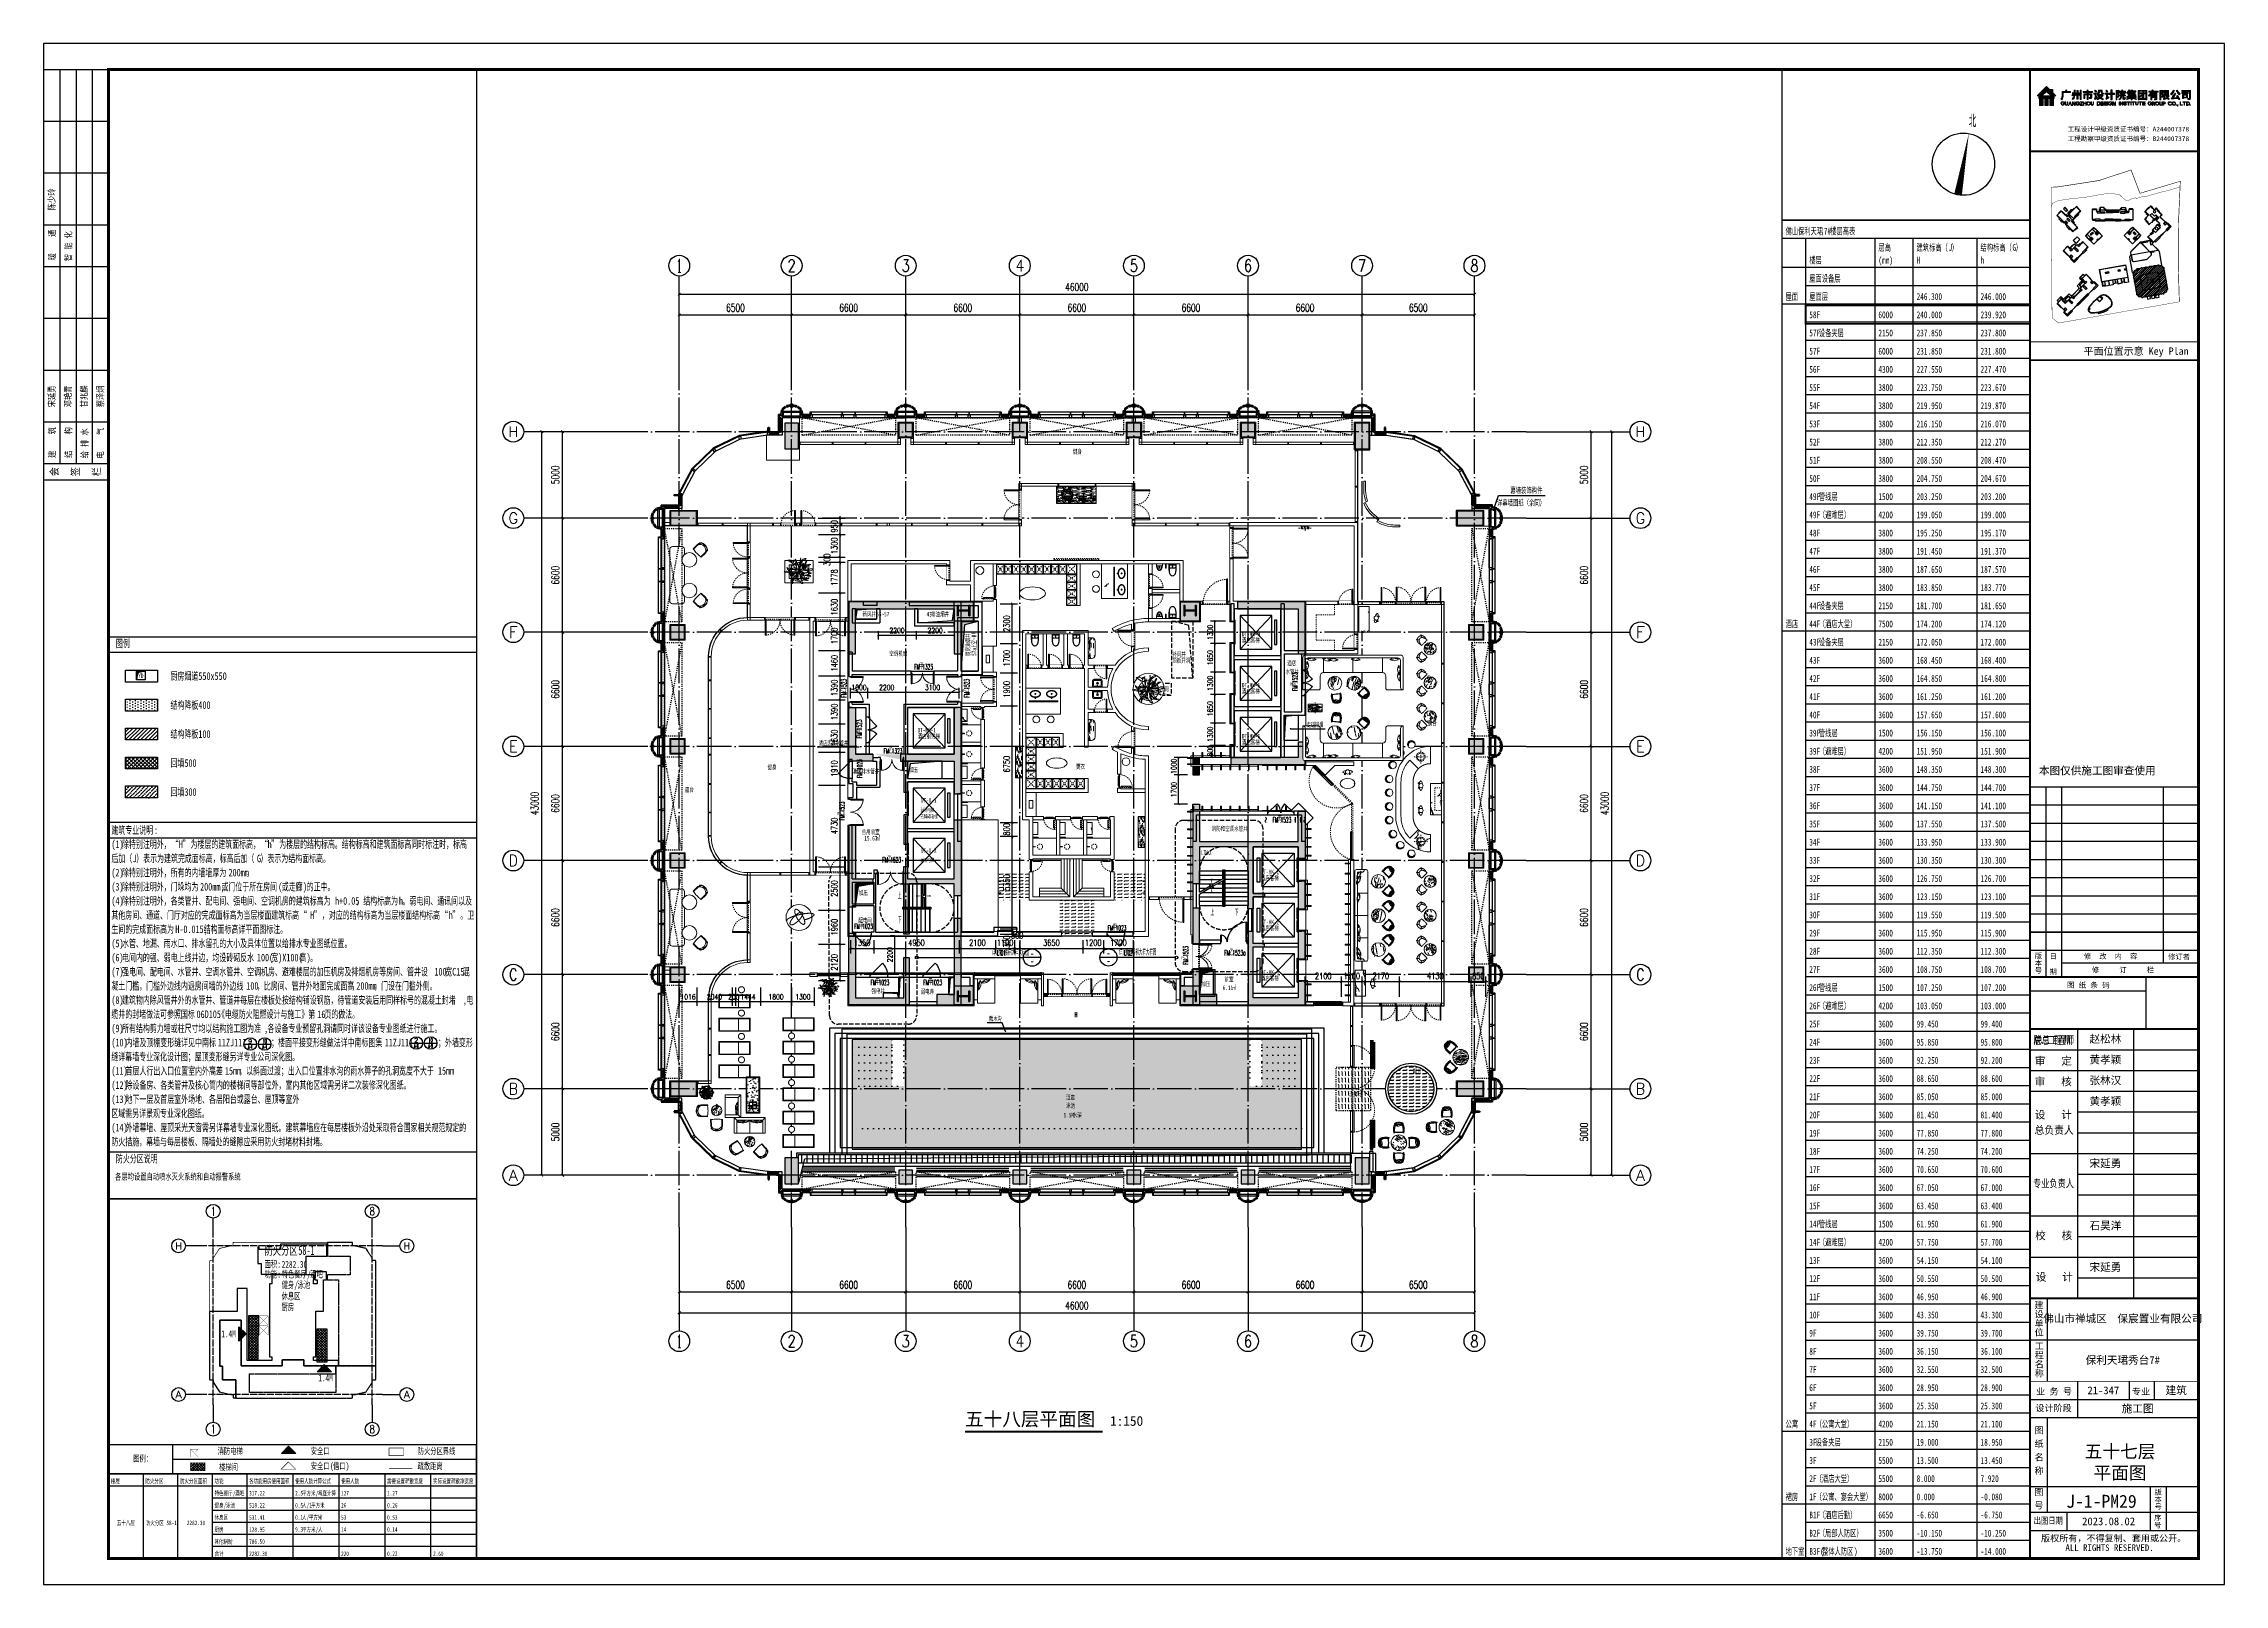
# Model space of a CAD drawing. Header units: millimetres. Extents: x 11476074 to 24729458, y -1239991 to 2813188.
# Drawn here: x 11539944 to 11666094, y 2424859 to 2513959 of the extents above; entities that cross this region are included whole.
import ezdxf
from ezdxf.enums import TextEntityAlignment as Align
from ezdxf.lldxf.tags import DXFTag

# ---------------------------------------------------------------- set-up
doc = ezdxf.new("R2010")
doc.units = ezdxf.units.MM
doc.header["$LTSCALE"] = 1000
for name, pattern in [('-1F防火分区$0$__DASH', [0.35, 0.25, -0.1]), ('__DASH', [0.35, 0.25, -0.1]), ('DASH', [0.35, 0.25, -0.1]), ('DOT', [6.35, 0, -6.35]), ('DOTE', [2.42, 2, -0.2, 0.02, -0.2]), ('HIDDEN', [0.125, 0.0625, -0.0625]), ('HIDDEN2', [4.7625, 3.175, -1.5875]), ('Tratteggio-15', [0.590551, 0.23622, -0.354331]), ('XR_L46_Base$0$HIDDEN', [9.525, 6.35, -3.175]), ('示意图$0$DASHDOT', [25.4, 12.7, -6.35, 0, -6.35])]:
    doc.linetypes.add(name, pattern=pattern)
for name, color, linetype in [('00-防火分区示意', 251, 'Continuous'), ('_U+56FE_U+5C42 1', 7, 'Continuous'), ('A-ANNO-DIMS', 3, 'Continuous'), ('A-ANNO-ELEV', 3, 'Continuous'), ('A-ANNO-IDEN', 3, 'Continuous'), ('A-ANNO-TABL', 7, 'Continuous'), ('A-ANNO-TEXT', 7, 'Continuous'), ('A-ANNO-TITL', 7, 'Continuous'), ('A-ANNO-TTLB', 7, 'Continuous'), ('A-AXIS', 18, 'DOTE'), ('A-AXIS-DIMS', 3, 'Continuous'), ('A-AXIS-TEXT', 7, 'Continuous'), ('A-DETL-0001', 1, 'Continuous'), ('A-DOOR', 2, 'Continuous'), ('A-DOOR-FIRE', 10, 'Continuous'), ('A-DWFR-IDEN', 10, 'Continuous'), ('A-FLOR-EVTR', 2, 'Continuous'), ('A-FLOR-STRS', 1, 'Continuous'), ('A-GLAZ', 4, 'Continuous'), ('A-struct', 5, 'Continuous'), ('A-WALL', 5, 'Continuous'), ('A-wall-finish', 6, 'Continuous'), ('AXIS', 3, 'Continuous'), ('AXIS_TEXT', 7, 'Continuous'), ('CURTWALL', 4, 'Continuous'), ('DIM_ELEV', 3, 'Continuous'), ('DIM_LEAD', 3, 'Continuous'), ('DIM_SYMB', 3, 'Continuous'), ('DOOR_FIRE', 1, 'Continuous'), ('DOOR_FIRE_TEXT', 7, 'Continuous'), ('ELE_SYMB_TEXT', 3, 'Continuous'), ('EQUIP_喷淋', 7, 'Continuous'), ('G-RCQ-CONLine', 5, 'Continuous'), ('G-RCZ-CONLine', 5, 'Continuous'), ('GZDI-J建筑-排水沟', 155, 'Continuous'), ('GZDI-J建筑-楼板开洞', 251, 'Continuous'), ('GZDI-J建筑-注释-消防电梯', 200, 'Continuous'), ('GZDI-J建筑-防火分区示意', 6, 'Continuous'), ('GZDI-TITEXT', 7, 'Continuous'), ('GZDI-TITLIN', 7, 'Continuous'), ('LA-flooring', 8, 'Continuous'), ('LA-Lighting', 4, 'Continuous'), ('LA-Plant', 8, 'Continuous'), ('LA-pool', 9, 'Continuous'), ('LA-wall', 1, 'Continuous'), ('PUB_DIM', 3, 'Continuous'), ('PUB_HATCH', 8, 'Continuous'), ('PUB_TAB', 7, 'Continuous'), ('PUB_TEXT', 7, 'Continuous'), ('STAIR', 2, 'Continuous'), ('SUOYING', 191, 'Continuous'), ('TITEXT', 7, 'Continuous'), ('TITLIN', 7, 'Continuous'), ('TITLIN1', 7, 'Continuous'), ('VALVE_给水', 7, 'Continuous'), ('WALL', 5, 'Continuous'), ('图框层', 3, 'Continuous'), ('图签 A1$0$净用地范围线', 6, 'Continuous'), ('建筑轮廓-首层平台', 90, 'Continuous'), ('示意图$0$_平面辅助线', 7, 'Continuous'), ('示意图$0$A-FURN', 251, 'Continuous'), ('示意图$0$A-WALL', 2, 'Continuous'), ('示意图$0$DIM_MODI', 6, 'Continuous'), ('示意图$0$WALL', 4, 'Continuous'), ('示意图$0$净用地范围线', 6, 'Continuous'), ('示意图$0$图签 A1$0$净用地范围线', 6, 'Continuous'), ('示意图$0$坐标编号', 51, 'Continuous'), ('示意图$0$建筑轮廓-窗-阳台', 255, 'Continuous'), ('示意图$0$建筑轮廓-首层平台', 90, 'Continuous'), ('示意图$0$首二层+地下室_04(1)$0$1#楼首层平面图$0$A-WALL', 2, 'Continuous')]:
    doc.layers.add(name, color=color, linetype=linetype)
for name, color, linetype, lineweight in [('A-GENM', 2, 'Continuous', 70), ('A-GENM-PROJ', 2, 'Continuous', 25), ('A-GLAZ-PROJ', 2, 'Continuous', 25), ('LA-built-in', 50, 'Continuous', 13), ('LA-built-in-full', 90, 'Continuous', 13), ('LA-door', 10, 'Continuous', 13), ('LA-furn', 8, 'Continuous', 13), ('LA-hatch', 55, 'Continuous', 13), ('LA-light', 1, 'Continuous', 13), ('LA-sanitary', 4, 'Continuous', 13), ('LA-sanitary dt', 55, 'Continuous', 13), ('LA-wall-finish', 210, 'Continuous', 13), ('LA-wipeout', 250, 'Continuous', 13), ('示意图$0$建筑物信息', 7, 'Continuous', 0), ('示意图$0$建筑轮廓-塔楼', 4, 'Continuous', 0), ('示意图$0$绿化系统', 106, 'Continuous', 5), ('钢柱', 51, 'Continuous', 35)]:
    doc.layers.add(name, color=color, linetype=linetype, lineweight=lineweight)
doc.layers.get('A-ANNO-ELEV').off()
doc.styles.add('-宋体', font='', dxfattribs={"width": 0.7})
doc.styles.add('_TCH_AXIS', font='COMPLEX', dxfattribs={"bigfont": 'GBCBIG'})
doc.styles.add('_TCH_DIM', font='SIMPLEX.shx', dxfattribs={"width": 0.6, "bigfont": 'GBCBIG.shx'})
doc.styles.add('_TCH_DIM_T3', font='SIMPLEX', dxfattribs={"width": 0.705882, "bigfont": 'GBCBIG'})
doc.styles.add('_TCH_LABEL', font='COMPLEX', dxfattribs={"bigfont": 'GBCBIG'})
doc.styles.add('_TCH_WINDOW', font='SIMPLEX', dxfattribs={"width": 0.7, "bigfont": 'GBCBIG'})
doc.styles.add('ACHT', font='simhei.ttf')
doc.styles.add('COMP', font='complex', dxfattribs={"bigfont": 'hztxt'})
doc.styles.add('COMPLEX', font='COMPLEX')
doc.styles.add('TITLE', font='simhei.ttf')
doc.styles.add('TITMK', font='simhei.ttf')
doc.styles.add('TITXC', font='simhei.ttf')
doc.styles.add('TITXH', font='')
doc.styles.add('TITXV', font='', dxfattribs={"width": 0.7})
doc.styles.add('宋体', font='', dxfattribs={"width": 0.65})
doc.styles.add('示意图$0$-黑体', font='simhei.ttf', dxfattribs={"width": 0.7})
doc.styles.get('-宋体').set_extended_font_data('SimSun')
doc.styles.get('TITXH').set_extended_font_data('@SimSun')
doc.styles.get('TITXV').set_extended_font_data('SimSun')
doc.styles.get('宋体').set_extended_font_data('SimSun')
tags = doc.linetypes.add('图签 A1$0$DASHDOT', pattern=[1, 0.5, -0.25, 0, -0.25]).pattern_tags.tags
tags[10:11] = [DXFTag(74, 4), DXFTag(75, 0), DXFTag(340, '0'), DXFTag(46, 1.0), DXFTag(50, 0.0), DXFTag(44, 0.0), DXFTag(45, 0.0)]
tags[8:9] = [DXFTag(74, 4), DXFTag(75, 0), DXFTag(340, '0'), DXFTag(46, 1.0), DXFTag(50, 0.0), DXFTag(44, 0.0), DXFTag(45, 0.0)]
tags[6:7] = [DXFTag(74, 4), DXFTag(75, 0), DXFTag(340, '0'), DXFTag(46, 1.0), DXFTag(50, 0.0), DXFTag(44, 0.0), DXFTag(45, 0.0)]
tags[4:5] = [DXFTag(74, 4), DXFTag(75, 0), DXFTag(340, '0'), DXFTag(46, 1.0), DXFTag(50, 0.0), DXFTag(44, 0.0), DXFTag(45, 0.0)]
tags = doc.linetypes.add('示意图$0$图签 A1$0$DASHDOT', pattern=[1, 0.5, -0.25, 0, -0.25]).pattern_tags.tags
tags[10:11] = [DXFTag(74, 4), DXFTag(75, 0), DXFTag(340, '0'), DXFTag(46, 1.0), DXFTag(50, 0.0), DXFTag(44, 0.0), DXFTag(45, 0.0)]
tags[8:9] = [DXFTag(74, 4), DXFTag(75, 0), DXFTag(340, '0'), DXFTag(46, 1.0), DXFTag(50, 0.0), DXFTag(44, 0.0), DXFTag(45, 0.0)]
tags[6:7] = [DXFTag(74, 4), DXFTag(75, 0), DXFTag(340, '0'), DXFTag(46, 1.0), DXFTag(50, 0.0), DXFTag(44, 0.0), DXFTag(45, 0.0)]
tags[4:5] = [DXFTag(74, 4), DXFTag(75, 0), DXFTag(340, '0'), DXFTag(46, 1.0), DXFTag(50, 0.0), DXFTag(44, 0.0), DXFTag(45, 0.0)]
doc.dimstyles.new('_TCH_ARCH&&100', dxfattribs={"dimtxt": 297.5, "dimasz": 100, "dimexe": 250, "dimexo": 300, "dimgap": 126.25, "dimtad": 1, "dimdec": 0, "dimzin": 0, "dimdsep": 46, "dimtxsty": '_TCH_DIM_T3', "dimblk": 'ARCHTICK', "dimcen": 0.09, "dimclrt": 7, "dimazin": 2, "dimtfac": 1, "dimtdec": 0, "dimtix": 1, "dimtmove": 2, "dimatfit": 3, "dimfxl": 0, "dimtolj": 1, "dimtzin": 0, "dimarcsym": 0})
doc.dimstyles.new('_TCH_ARCH&&120', dxfattribs={"dimtxt": 357, "dimasz": 120, "dimexe": 300, "dimexo": 360, "dimgap": 151.5, "dimtad": 1, "dimdec": 0, "dimzin": 0, "dimdsep": 46, "dimtxsty": '_TCH_DIM_T3', "dimblk": 'ARCHTICK', "dimcen": 0.09, "dimclrt": 7, "dimazin": 2, "dimtfac": 1, "dimtdec": 0, "dimtix": 1, "dimtmove": 2, "dimatfit": 3, "dimfxl": 0, "dimtolj": 1, "dimtzin": 0, "dimarcsym": 0})
doc.dimstyles.new('_TCH_ARCH&&150', dxfattribs={"dimtxt": 446.25, "dimasz": 150, "dimexe": 375, "dimexo": 450, "dimgap": 189.375, "dimtad": 1, "dimdec": 0, "dimzin": 0, "dimdsep": 46, "dimtxsty": '_TCH_DIM_T3', "dimblk": 'ARCHTICK', "dimcen": 0.09, "dimclrt": 7, "dimazin": 2, "dimtfac": 1, "dimtdec": 0, "dimtix": 1, "dimtmove": 2, "dimatfit": 3, "dimfxl": 0, "dimtolj": 1, "dimtzin": 0, "dimarcsym": 0})
pattern_1 = [(45, (-49846086.1, -721238.5), (-390.966354, 390.966354), []), (135, (-49846086.1, -721238.5), (-390.966354, -390.966354), [])]

msp = doc.modelspace()

# ---------------------------------------------------------------- texts
at = {"style": 'TITXC'}
for tag, p in [('五十七层', (11660059.2, 2432544.5)), ('平面图', (11660059.2, 2431304.5))]:
    msp.add_attdef(tag, text='', height=750, dxfattribs=at).set_placement(p, align=Align.MIDDLE_CENTER)
at = {"layer": 'A-ANNO-TEXT', "style": 'TITXC'}
for s, height, p in [('五十八层平面图', 788.61, (11593246.1, 2434027.6)), ('1:150', 563.29, (11601633.7, 2434027.6)), ('J-1-PM29', 750, (11656941, 2429288.5))]:
    msp.add_text(s, height=height, dxfattribs=at).set_placement(p)
at = {"layer": 'PUB_TAB', "style": 'TITXV', "width": 0.7}
for s, height, p in [('楼层', 264.35, (11543834, 2430699)), ('防火分区', 264.35, (11545834, 2430699)), ('防火分区面积', 264.35, (11547834, 2430699)), ('功能', 264.35, (11549834, 2430699)), ('各功能用房使用面积', 264.35, (11551834, 2430699)), ('使用人数计算公式', 264.35, (11554493.8, 2430699)), ('使用人数', 264.35, (11557153.5, 2430699)), ('需要设置疏散宽度', 264.35, (11559813.3, 2430699)), ('实际设置疏散净宽度', 264.35, (11562473.1, 2430699)), ('特色餐厅', 264.35, (11549834, 2429999)), ('/', 264.3, (11550892.6, 2429999)), ('酒吧', 264.35, (11551024.9, 2429999)), ('317.22', 264.35, (11551834, 2429999)), ('2.5', 264.35, (11554493.8, 2429999)), ('平方米', 264.35, (11554890.7, 2429999)), ('/', 264.3, (11555684.7, 2429999)), ('每座计算', 264.35, (11555817, 2429999)), ('127', 264.35, (11557153.5, 2429999)), ('1.27', 264.35, (11559813.3, 2429999)), ('五十八层', 264.35, (11544179.7, 2428284)), ('防火分区', 264.35, (11545855.1, 2428284)), ('58-1', 264.35, (11547046, 2428284)), ('2282.30', 264.35, (11548230.9, 2428284)), ('休息区', 264.35, (11549834, 2428599)), ('健身', 264.35, (11549834, 2429299)), ('/', 264.3, (11550363.3, 2429299)), ('泳池', 264.35, (11550495.6, 2429299)), ('518.22', 264.35, (11551834, 2429299)), ('531.41', 264.35, (11551834, 2428599)), ('0.5', 264.35, (11554493.8, 2429299)), ('0.1', 264.35, (11554493.8, 2428599)), ('人', 264.3, (11554890.7, 2429299)), ('人', 264.3, (11554890.7, 2428599)), ('/1', 264.35, (11555155.4, 2429299)), ('/', 264.3, (11555155.4, 2428599)), ('平方米', 264.35, (11555287.7, 2428599)), ('平方米', 264.35, (11555420, 2429299)), ('53', 264.35, (11557153.5, 2428599)), ('26', 264.35, (11557153.5, 2429299)), ('0.26', 264.35, (11559813.3, 2429299)), ('0.53', 264.35, (11559813.3, 2428599)), ('厨房', 264.35, (11549834, 2427899)), ('其他辅助', 264.35, (11549834, 2427199)), ('786.50', 264.35, (11551834, 2427199)), ('128.95', 264.35, (11551834, 2427899)), ('9.3', 264.35, (11554493.8, 2427899)), ('平方米', 264.35, (11554890.7, 2427899)), ('/', 264.3, (11555684.7, 2427899)), ('人', 264.3, (11555817, 2427899)), ('14', 264.35, (11557153.5, 2427899)), ('0.14', 264.35, (11559813.3, 2427899)), ('合计', 264.35, (11549834, 2426499)), ('2282.30', 264.35, (11551834, 2426499)), ('220', 264.35, (11557153.5, 2426499)), ('0.22', 264.35, (11559813.3, 2426499)), ('2.60', 264.35, (11562473.1, 2426499))]:
    msp.add_text(s, height=height, dxfattribs=at).set_placement(p)
at = {"layer": 'PUB_TEXT', "style": '宋体', "width": 0.65}
msp.add_text('幕墙装饰构件', height=339.87, dxfattribs=at).set_placement((11624790.8, 2487961.6))

# ---------------------------------------------------------------- blocks, each defined once
blk = doc.blocks.new('$titleblk$00000094')
for p, q in [((0, 25), (-158.25, 25)), ((-158.25, 0), (-158.25, 25)), ((-152, 0), (-152, 25)), ((0, 18.75), (-152, 18.75)), ((-136, 0), (-136, 25)), ((-116, 0), (-116, 25)), ((-96, 0), (-96, 25)), ((-76, 0), (-76, 25)), ((-60, 0), (-60, 25)), ((-40, 0), (-40, 25)), ((-20, 0), (-20, 25)), ((0, 12.5), (-152, 12.5)), ((0, 6.25), (-152, 6.25))]:
    blk.add_line(p, q)
blk.add_lwpolyline([(0, 25), (0, 0)])
at = {"style": 'TITXH', "width": 1.2}
blk.add_text('会  签  栏', height=2.5, rotation=270, dxfattribs=at).set_placement((-156.36, 23.03))
at = {"style": 'TITXV', "width": 0.8}
for s, p in [('结    构', (-149.72, 14.2)), ('建    筑', (-149.72, 20.45)), ('暖    通', (-73.55, 20.45)), ('给 排 水', (-149.83, 7.95)), ('电    气', (-149.94, 1.92))]:
    blk.add_text(s, height=2.5, dxfattribs=at).set_placement(p)
for tag, p in [('宋延勇', (-126.4, 21.84)), ('邓叶青', (-126.4, 15.59)), ('陈少玲', (-50.4, 21.84)), ('甘兆麟', (-126.4, 9.34)), ('蔡泽炯', (-126.4, 3.09))]:
    blk.add_attdef(tag, text='', height=2.5, dxfattribs=at).set_placement(p, align=Align.MIDDLE_CENTER)
blk = doc.blocks.new('21GZ_LABEL2')
at = {"layer": 'TITLIN'}
for p, q in [((-65, 297.51), (0, 297.51)), ((-58.92, 297.51), (-58.92, 224.12)), ((-52.84, 297.51), (-52.84, 224.12)), ((-13.55, 297.51), (-13.55, 229.62)), ((-65, 290.51), (0, 290.51)), ((-65, 283.51), (0, 283.51)), ((-65, 276.51), (0, 276.51)), ((-65, 269.51), (0, 269.51)), ((-65, 262.51), (0, 262.51)), ((-65, 255.51), (0, 255.51)), ((-65, 248.51), (0, 248.51)), ((-65, 241.51), (0, 241.51)), ((-65, 234.51), (0, 234.51)), ((-52.84, 229.62), (-0.47, 229.62)), ((-46.68, 204.12), (-46.68, 100.49)), ((-25.1, 204.12), (-25.1, 100.49)), ((-65, 196.12), (0, 196.12)), ((-65, 188.12), (0, 188.12)), ((-65, 180.12), (0, 180.12)), ((-46.68, 172.12), (0, 172.12)), ((-46.68, 164.12), (0, 164.12)), ((-65, 156.12), (0, 156.12)), ((-46.68, 148.12), (0, 148.12)), ((-46.68, 140.12), (0, 140.12)), ((-65, 132.12), (0, 132.12)), ((-46.68, 124.12), (0, 124.12)), ((-65, 116.12), (0, 116.12)), ((-46.68, 108.12), (0, 108.12)), ((-58.36, 100.29), (-58.36, 68.29)), ((-65, 84.29), (0, 84.29)), ((-46.68, 68.29), (-46.68, 54.29)), ((-26.7, 68.29), (-26.7, 61.29)), ((-17.13, 68.29), (-17.13, 61.29)), ((-65, 61.29), (0, 61.29)), ((-65, 54.29), (0, 54.29)), ((-58.36, 54.29), (-58.36, 17.79)), ((-65, 27.79), (0, 27.79)), ((-18.58, 27.79), (-18.58, 10.79)), ((-12.47, 27.79), (-12.47, 10.79)), ((-65, 17.79), (0, 17.79)), ((-50.73, 17.79), (-50.73, 10.79)), ((-65, 10.79), (0, 10.79))]:
    blk.add_line(p, q, dxfattribs=at)
for points, const_width in [([(-65, 297.51), (-65, 224.12)], 0.8), ([(-65, 224.12), (-65, 0)], 0.8), ([(-65, 224.12), (0, 224.12)], 0.8), ([(-65, 204.12), (0, 204.12)], 0.8), ([(-65, 100.29), (0, 100.29)], 0.8), ([(-65, 68.29), (0, 68.29)], 0.3)]:
    blk.add_lwpolyline(points, dxfattribs=dict(at, const_width=const_width))
at = {"layer": '图框层'}
for p, q in [((-65, 218.81), (-20.14, 218.81)), ((-20.14, 204.12), (-20.14, 224.12))]:
    blk.add_line(p, q, dxfattribs=at)
at = {"layer": 'TITEXT', "style": 'TITXH'}
for s, height, p in [('版本号', 2, (-62.8, 233.78)), ('日  期', 2, (-57.06, 233.6)), ('建设单位', 2.5, (-62.8, 99.46)), ('工程名称', 2.5, (-62.69, 83.68)), ('图 纸 名 称', 2.5, (-62.79, 51.25)), ('图 号', 2.5, (-62.87, 27.48)), ('版本号', 2, (-16.59, 27.04)), ('序号', 2, (-16.76, 17.12))]:
    blk.add_text(s, height=height, rotation=270, dxfattribs=at).set_placement(p)
at = {"layer": 'TITEXT'}
for s, height, style, p in [('修  改  内  容', 2, 'TITXV', (-44.21, 231.17)), ('修     订     栏', 2, 'TITXV', (-41.12, 225.92)), ('修订者', 2, 'TITXV', (-11.69, 230.98)), ('图 纸 条 码', 2.1, 'TITMK', (-50.72, 219.97)), ('审   定', 3, 'TITXV', (-63.06, 190.31)), ('审   核', 3, 'TITXV', (-63.15, 182.31)), ('设   计', 3, 'TITXV', (-63.12, 169.57)), ('校   核', 3, 'TITXV', (-62.97, 123)), ('设   计', 3, 'TITXV', (-62.73, 107.03)), ('设计阶段', 2.5, 'TITXV', (-62.9, 56.72)), ('业 务 号', 2.5, 'TITXV', (-62.64, 63.11)), ('专业', 2.5, 'TITXV', (-25.66, 63.1)), ('版权所有，不得复制、套用或公开。', 2.5, 'TITLE', (-60.69, 6.53)), ('ALL RIGHTS RESERVED.', 2.5, 'TITLE', (-51.3, 2.9))]:
    blk.add_text(s, height=height, dxfattribs=dict(at, style=style)).set_placement(p)
at = {"layer": 'TITEXT', "style": 'TITXV'}
for s, height, width, p in [('院总工程师', 3, 0.75, (-63.68, 198.31)), ('总负责人', 3, 0.9, (-63.2, 163.64)), ('专业负责人', 3, 0.75, (-63.78, 143.04)), ('出图日期', 2.5, 0.8, (-63.52, 13.34))]:
    blk.add_text(s, height=height, dxfattribs=dict(at, width=width)).set_placement(p)
blk = doc.blocks.new('TITLEA1')
at = {"layer": 'GZDI-TITLIN'}
for p, q in [((-6500, 28871), (0, 28871)), ((-5892, 28871), (-5892, 21532)), ((-5284, 28871), (-5284, 21532)), ((-1355, 28871), (-1355, 22083)), ((-6500, 28171), (0, 28171)), ((-6500, 27471), (0, 27471)), ((-6500, 26771), (0, 26771)), ((-6500, 26071), (0, 26071)), ((-6500, 25371), (0, 25371)), ((-6500, 24671), (0, 24671)), ((-6500, 23971), (0, 23971)), ((-6500, 23271), (0, 23271)), ((-6500, 22571), (0, 22571)), ((-5284, 22083), (-47, 22083))]:
    blk.add_line(p, q, dxfattribs=at)
at = {"layer": 'GZDI-TITLIN', "const_width": 80}
blk.add_lwpolyline([(-6500, 54026), (-6500, 21532)], dxfattribs=at)
at = {"layer": 'GZDI-TITEXT', "style": 'TITXH'}
for s, p in [('版本号', (-6280, 22499)), ('日  期', (-5706, 22481))]:
    blk.add_text(s, height=200, rotation=270, dxfattribs=at).set_placement(p)
at = {"layer": 'GZDI-TITEXT', "style": 'TITXV'}
for s, p in [('修  改  内  容', (-4421, 22238)), ('修     订     栏', (-4112, 21712)), ('修订者', (-1169, 22219))]:
    blk.add_text(s, height=200, dxfattribs=at).set_placement(p)
blk = doc.blocks.new('logo2021new')
at = {"layer": '_U+56FE_U+5C42 1', "true_color": 0xd7000f}
h = blk.add_hatch(color=12, dxfattribs=at)
h.paths.add_polyline_path([(393430, -17636), (393497, -17636), (393382, -17521), (393382, -17387), (393248, -17387), (393133, -17272), (392770, -17636), (392837, -17636), (392837, -17731), (392865, -17731), (392865, -17999), (392999, -17999), (392999, -17731), (393066, -17731), (393066, -17999), (393200, -17999), (393200, -17731), (393267, -17731), (393267, -17999), (393401, -17999), (393401, -17731), (393430, -17731)])
h.paths.add_polyline_path([(393307, -17636), (392959, -17636), (393133, -17461)])
at = {"layer": '_U+56FE_U+5C42 1'}
h = blk.add_hatch(color=256, dxfattribs=at)
h.dxf.hatch_style = 2
edge = h.paths.add_edge_path()
edge.add_spline(control_points=[(393726, -17784), (393717, -17775), (393703, -17762), (393692, -17754), (393728, -17709), (393733, -17647), (393733, -17587), (393733, -17587), (393733, -17465), (393733, -17465), (393733, -17465), (393881, -17465), (393881, -17465), (393881, -17465), (393880, -17459), (393880, -17459), (393876, -17443), (393872, -17426), (393867, -17411), (393867, -17411), (393910, -17403), (393910, -17403), (393917, -17423), (393923, -17446), (393927, -17461), (393927, -17461), (393928, -17465), (393928, -17465), (393928, -17465), (394058, -17465), (394058, -17465), (394058, -17465), (394058, -17503), (394058, -17503), (394058, -17503), (393777, -17503), (393777, -17503), (393777, -17503), (393777, -17587), (393777, -17587), (393777, -17677), (393760, -17743), (393726, -17784)], knot_values=[0, 0, 0, 0, 1, 1, 1, 2, 2, 2, 3, 3, 3, 4, 4, 4, 5, 5, 5, 6, 6, 6, 7, 7, 7, 8, 8, 8, 9, 9, 9, 10, 10, 10, 11, 11, 11, 12, 12, 12, 13, 13, 13, 14, 14, 14, 14], degree=3, periodic=0)
h = blk.add_hatch(color=256, dxfattribs=at)
h.dxf.hatch_style = 2
edge = h.paths.add_edge_path()
edge.add_spline(control_points=[(394173, -17514), (394173, -17514), (394140, -17506), (394140, -17506), (394135, -17539), (394127, -17581), (394111, -17612), (394111, -17612), (394145, -17626), (394145, -17626), (394159, -17598), (394167, -17554), (394173, -17514)], knot_values=[0, 0, 0, 0, 1, 1, 1, 2, 2, 2, 3, 3, 3, 4, 4, 4, 4], degree=3, periodic=0)
h = blk.add_hatch(color=256, dxfattribs=at)
h.dxf.hatch_style = 2
edge = h.paths.add_edge_path()
edge.add_spline(control_points=[(394234, -17411), (394234, -17411), (394194, -17411), (394194, -17411), (394194, -17411), (394194, -17537), (394194, -17537), (394194, -17613), (394185, -17691), (394122, -17747), (394131, -17755), (394143, -17768), (394151, -17779), (394222, -17717), (394233, -17630), (394234, -17545), (394234, -17545), (394234, -17411), (394234, -17411)], knot_values=[0, 0, 0, 0, 1, 1, 1, 2, 2, 2, 3, 3, 3, 4, 4, 4, 5, 5, 5, 6, 6, 6, 6], degree=3, periodic=0)
h = blk.add_hatch(color=256, dxfattribs=at)
h.dxf.hatch_style = 2
edge = h.paths.add_edge_path()
edge.add_spline(control_points=[(394238, -17526), (394240, -17532), (394243, -17539), (394244, -17544), (394254, -17572), (394262, -17603), (394265, -17625), (394265, -17625), (394298, -17610), (394298, -17610), (394294, -17585), (394282, -17547), (394268, -17514), (394268, -17514), (394238, -17526), (394238, -17526)], knot_values=[0, 0, 0, 0, 1, 1, 1, 2, 2, 2, 3, 3, 3, 4, 4, 4, 5, 5, 5, 5], degree=3, periodic=0)
h = blk.add_hatch(color=256, dxfattribs=at)
h.dxf.hatch_style = 2
h.paths.add_polyline_path([(394348, -17522), (394348, -17520), (394348, -17520), (394348, -17420), (394309, -17420), (394309, -17754), (394348, -17754)])
h = blk.add_hatch(color=256, dxfattribs=at)
h.dxf.hatch_style = 2
edge = h.paths.add_edge_path()
edge.add_spline(control_points=[(394418, -17597), (394418, -17597), (394418, -17597), (394418, -17597), (394411, -17573), (394396, -17539), (394381, -17511), (394381, -17511), (394353, -17525), (394353, -17525), (394353, -17525), (394357, -17535), (394357, -17535), (394357, -17535), (394357, -17535), (394357, -17535), (394371, -17565), (394384, -17598), (394389, -17621), (394389, -17621), (394421, -17604), (394421, -17604), (394420, -17602), (394419, -17600), (394418, -17597)], knot_values=[0, 0, 0, 0, 1, 1, 1, 2, 2, 2, 3, 3, 3, 4, 4, 4, 5, 5, 5, 6, 6, 6, 7, 7, 7, 8, 8, 8, 8], degree=3, periodic=0)
h = blk.add_hatch(color=256, dxfattribs=at)
h.dxf.hatch_style = 2
h.paths.add_polyline_path([(394428, -17410), (394428, -17777), (394468, -17777), (394468, -17410)])
h = blk.add_hatch(color=256, dxfattribs=at)
h.dxf.hatch_style = 2
edge = h.paths.add_edge_path()
edge.add_spline(control_points=[(394702, -17779), (394702, -17779), (394702, -17593), (394702, -17593), (394702, -17593), (394616, -17593), (394616, -17593), (394616, -17593), (394616, -17738), (394616, -17738), (394616, -17738), (394576, -17738), (394576, -17738), (394576, -17738), (394576, -17554), (394576, -17554), (394576, -17554), (394702, -17554), (394702, -17554), (394702, -17554), (394702, -17499), (394702, -17499), (394702, -17499), (394541, -17499), (394541, -17499), (394541, -17499), (394541, -17460), (394541, -17460), (394541, -17460), (394709, -17460), (394709, -17460), (394709, -17460), (394707, -17454), (394707, -17454), (394701, -17440), (394694, -17426), (394688, -17413), (394688, -17413), (394728, -17400), (394728, -17400), (394728, -17400), (394728, -17401), (394728, -17401), (394738, -17419), (394750, -17442), (394757, -17457), (394757, -17457), (394758, -17460), (394758, -17460), (394758, -17460), (394909, -17460), (394909, -17460), (394909, -17460), (394909, -17499), (394909, -17499), (394909, -17499), (394744, -17499), (394744, -17499), (394744, -17499), (394744, -17554), (394744, -17554), (394744, -17554), (394877, -17554), (394877, -17554), (394877, -17554), (394877, -17689), (394877, -17689), (394877, -17714), (394872, -17724), (394858, -17730), (394842, -17738), (394821, -17738), (394791, -17738), (394788, -17726), (394783, -17711), (394778, -17700), (394789, -17700), (394800, -17700), (394808, -17700), (394815, -17700), (394819, -17700), (394822, -17700), (394822, -17700), (394822, -17700), (394822, -17700), (394828, -17700), (394835, -17699), (394835, -17688), (394835, -17688), (394835, -17593), (394835, -17593), (394835, -17593), (394744, -17593), (394744, -17593), (394744, -17593), (394744, -17779), (394744, -17779), (394744, -17779), (394702, -17779), (394702, -17779)], knot_values=[0, 0, 0, 0, 1, 1, 1, 2, 2, 2, 3, 3, 3, 4, 4, 4, 5, 5, 5, 6, 6, 6, 7, 7, 7, 8, 8, 8, 9, 9, 9, 10, 10, 10, 11, 11, 11, 12, 12, 12, 13, 13, 13, 14, 14, 14, 15, 15, 15, 16, 16, 16, 17, 17, 17, 18, 18, 18, 19, 19, 19, 20, 20, 20, 21, 21, 21, 22, 22, 22, 23, 23, 23, 24, 24, 24, 25, 25, 25, 26, 26, 26, 27, 27, 27, 28, 28, 28, 29, 29, 29, 30, 30, 30, 31, 31, 31, 32, 32, 32, 33, 33, 33, 33], degree=3, periodic=0)
h = blk.add_hatch(color=256, dxfattribs=at)
h.dxf.hatch_style = 2
edge = h.paths.add_edge_path()
edge.add_spline(control_points=[(395309, -17781), (395269, -17771), (395236, -17757), (395208, -17737), (395208, -17737), (395205, -17735), (395205, -17735), (395205, -17735), (395203, -17737), (395203, -17737), (395173, -17755), (395137, -17769), (395095, -17780), (395091, -17770), (395084, -17756), (395077, -17746), (395113, -17739), (395143, -17728), (395169, -17714), (395169, -17714), (395175, -17711), (395175, -17711), (395175, -17711), (395170, -17707), (395170, -17707), (395148, -17685), (395125, -17651), (395112, -17624), (395112, -17624), (395127, -17620), (395127, -17620), (395127, -17620), (395102, -17620), (395102, -17620), (395102, -17620), (395102, -17583), (395102, -17583), (395102, -17583), (395279, -17583), (395279, -17583), (395279, -17583), (395288, -17581), (395288, -17581), (395288, -17581), (395312, -17592), (395312, -17592), (395297, -17639), (395274, -17677), (395243, -17707), (395243, -17707), (395238, -17711), (395238, -17711), (395238, -17711), (395244, -17714), (395244, -17714), (395270, -17728), (395299, -17738), (395333, -17746), (395324, -17756), (395315, -17770), (395309, -17781)], knot_values=[0, 0, 0, 0, 1, 1, 1, 2, 2, 2, 3, 3, 3, 4, 4, 4, 5, 5, 5, 6, 6, 6, 7, 7, 7, 8, 8, 8, 9, 9, 9, 10, 10, 10, 11, 11, 11, 12, 12, 12, 13, 13, 13, 14, 14, 14, 15, 15, 15, 16, 16, 16, 17, 17, 17, 18, 18, 18, 19, 19, 19, 20, 20, 20, 20], degree=3, periodic=0)
edge = h.paths.add_edge_path()
edge.add_spline(control_points=[(395152, -17627), (395164, -17649), (395182, -17670), (395203, -17688), (395203, -17688), (395206, -17690), (395206, -17690), (395206, -17690), (395209, -17687), (395209, -17687), (395230, -17670), (395247, -17649), (395259, -17626), (395259, -17626), (395262, -17620), (395262, -17620), (395262, -17620), (395148, -17620), (395148, -17620), (395148, -17620), (395152, -17627), (395152, -17627)], knot_values=[0, 0, 0, 0, 1, 1, 1, 2, 2, 2, 3, 3, 3, 4, 4, 4, 5, 5, 5, 6, 6, 6, 7, 7, 7, 7], degree=3, periodic=0)
edge = h.paths.add_edge_path()
edge.add_spline(control_points=[(395010, -17771), (395005, -17761), (394997, -17748), (394990, -17739), (394999, -17731), (395009, -17716), (395009, -17698), (395009, -17698), (395009, -17569), (395009, -17569), (395009, -17569), (394959, -17569), (394959, -17569), (394959, -17569), (394959, -17531), (394959, -17531), (394959, -17531), (395047, -17531), (395047, -17531), (395047, -17531), (395047, -17694), (395047, -17694), (395047, -17694), (395085, -17661), (395085, -17661), (395089, -17672), (395094, -17685), (395099, -17693), (395039, -17744), (395019, -17761), (395010, -17771)], knot_values=[0, 0, 0, 0, 1, 1, 1, 2, 2, 2, 3, 3, 3, 4, 4, 4, 5, 5, 5, 6, 6, 6, 7, 7, 7, 8, 8, 8, 9, 9, 9, 10, 10, 10, 10], degree=3, periodic=0)
edge = h.paths.add_edge_path()
edge.add_spline(control_points=[(395109, -17568), (395103, -17559), (395092, -17547), (395084, -17539), (395131, -17517), (395138, -17487), (395138, -17458), (395138, -17458), (395138, -17418), (395138, -17418), (395138, -17418), (395277, -17418), (395277, -17418), (395277, -17418), (395277, -17503), (395277, -17503), (395277, -17513), (395277, -17525), (395288, -17525), (395288, -17525), (395310, -17525), (395310, -17525), (395315, -17525), (395322, -17524), (395328, -17523), (395328, -17523), (395328, -17523), (395328, -17523), (395329, -17533), (395330, -17545), (395331, -17554), (395325, -17556), (395317, -17556), (395311, -17556), (395311, -17556), (395284, -17556), (395284, -17556), (395249, -17556), (395239, -17545), (395239, -17503), (395239, -17503), (395239, -17454), (395239, -17454), (395239, -17454), (395175, -17454), (395175, -17454), (395175, -17454), (395175, -17458), (395175, -17458), (395175, -17510), (395153, -17546), (395109, -17568)], knot_values=[0, 0, 0, 0, 1, 1, 1, 2, 2, 2, 3, 3, 3, 4, 4, 4, 5, 5, 5, 6, 6, 6, 7, 7, 7, 8, 8, 8, 9, 9, 9, 10, 10, 10, 11, 11, 11, 12, 12, 12, 13, 13, 13, 14, 14, 14, 15, 15, 15, 16, 16, 16, 17, 17, 17, 17], degree=3, periodic=0)
edge = h.paths.add_edge_path()
edge.add_spline(control_points=[(395047, -17494), (395033, -17476), (395008, -17452), (394989, -17435), (394989, -17435), (395014, -17411), (395014, -17411), (395031, -17426), (395059, -17450), (395073, -17467), (395073, -17467), (395047, -17494), (395047, -17494)], knot_values=[0, 0, 0, 0, 1, 1, 1, 2, 2, 2, 3, 3, 3, 4, 4, 4, 4], degree=3, periodic=0)
h = blk.add_hatch(color=256, dxfattribs=at)
h.dxf.hatch_style = 2
h.paths.add_polyline_path([(395617, -17781), (395617, -17576), (395518, -17576), (395518, -17534), (395617, -17534), (395617, -17406), (395661, -17406), (395661, -17534), (395756, -17534), (395756, -17576), (395661, -17576), (395661, -17781)])
edge = h.paths.add_edge_path()
edge.add_spline(control_points=[(395442, -17775), (395437, -17764), (395429, -17749), (395422, -17740), (395433, -17731), (395443, -17717), (395443, -17700), (395443, -17700), (395443, -17571), (395443, -17571), (395443, -17571), (395383, -17571), (395383, -17571), (395383, -17571), (395383, -17531), (395383, -17531), (395383, -17531), (395484, -17531), (395484, -17531), (395484, -17531), (395484, -17695), (395484, -17695), (395484, -17695), (395528, -17665), (395528, -17665), (395531, -17677), (395536, -17691), (395540, -17701), (395474, -17748), (395452, -17765), (395442, -17775)], knot_values=[0, 0, 0, 0, 1, 1, 1, 2, 2, 2, 3, 3, 3, 4, 4, 4, 5, 5, 5, 6, 6, 6, 7, 7, 7, 8, 8, 8, 9, 9, 9, 10, 10, 10, 10], degree=3, periodic=0)
edge = h.paths.add_edge_path()
edge.add_spline(control_points=[(395478, -17493), (395463, -17476), (395438, -17453), (395417, -17435), (395417, -17435), (395442, -17410), (395442, -17410), (395466, -17429), (395491, -17449), (395504, -17464), (395504, -17464), (395478, -17493), (395478, -17493)], knot_values=[0, 0, 0, 0, 1, 1, 1, 2, 2, 2, 3, 3, 3, 4, 4, 4, 4], degree=3, periodic=0)
h = blk.add_hatch(color=256, dxfattribs=at)
h.dxf.hatch_style = 2
edge = h.paths.add_edge_path()
edge.add_spline(control_points=[(395903, -17544), (395903, -17544), (395902, -17542), (395902, -17542), (395902, -17542), (395903, -17539), (395903, -17539), (395913, -17509), (395926, -17471), (395938, -17434), (395938, -17434), (395910, -17419), (395910, -17419), (395910, -17419), (395904, -17420), (395904, -17420), (395904, -17420), (395817, -17420), (395817, -17420), (395817, -17420), (395817, -17780), (395817, -17780), (395817, -17780), (395851, -17780), (395851, -17780), (395851, -17780), (395851, -17455), (395851, -17455), (395851, -17455), (395894, -17455), (395894, -17455), (395894, -17455), (395893, -17461), (395893, -17461), (395886, -17489), (395878, -17520), (395871, -17544), (395889, -17568), (395899, -17594), (395899, -17621), (395899, -17636), (395896, -17645), (395890, -17650), (395886, -17652), (395881, -17654), (395876, -17654), (395876, -17654), (395873, -17654), (395871, -17654), (395870, -17654), (395868, -17654), (395866, -17654), (395870, -17665), (395873, -17677), (395873, -17686), (395875, -17686), (395877, -17686), (395879, -17686), (395885, -17686), (395890, -17686), (395894, -17685), (395904, -17684), (395911, -17681), (395916, -17677), (395927, -17669), (395933, -17652), (395933, -17626), (395933, -17596), (395923, -17569), (395903, -17544)], knot_values=[0, 0, 0, 0, 1, 1, 1, 2, 2, 2, 3, 3, 3, 4, 4, 4, 5, 5, 5, 6, 6, 6, 7, 7, 7, 8, 8, 8, 9, 9, 9, 10, 10, 10, 11, 11, 11, 12, 12, 12, 13, 13, 13, 14, 14, 14, 15, 15, 15, 16, 16, 16, 17, 17, 17, 18, 18, 18, 19, 19, 19, 20, 20, 20, 21, 21, 21, 22, 22, 22, 23, 23, 23, 23], degree=3, periodic=0)
h = blk.add_hatch(color=256, dxfattribs=at)
h.dxf.hatch_style = 2
edge = h.paths.add_edge_path()
edge.add_spline(control_points=[(396151, -17699), (396150, -17734), (396148, -17744), (396137, -17744), (396137, -17744), (396122, -17744), (396122, -17744), (396111, -17744), (396111, -17735), (396111, -17726), (396111, -17726), (396111, -17636), (396111, -17636), (396111, -17636), (396176, -17636), (396176, -17636), (396176, -17636), (396176, -17602), (396176, -17602), (396176, -17602), (395949, -17602), (395949, -17602), (395949, -17602), (395949, -17636), (395949, -17636), (395949, -17636), (396000, -17636), (396000, -17636), (396000, -17636), (395999, -17641), (395999, -17641), (395994, -17693), (395979, -17727), (395917, -17749), (395925, -17757), (395934, -17770), (395939, -17780), (396013, -17753), (396031, -17708), (396037, -17640), (396037, -17640), (396037, -17636), (396037, -17636), (396037, -17636), (396074, -17636), (396074, -17636), (396074, -17636), (396074, -17725), (396074, -17725), (396074, -17766), (396081, -17776), (396114, -17776), (396114, -17776), (396142, -17776), (396142, -17776), (396165, -17776), (396177, -17766), (396181, -17711), (396172, -17708), (396160, -17704), (396151, -17699)], knot_values=[0, 0, 0, 0, 1, 1, 1, 2, 2, 2, 3, 3, 3, 4, 4, 4, 5, 5, 5, 6, 6, 6, 7, 7, 7, 8, 8, 8, 9, 9, 9, 10, 10, 10, 11, 11, 11, 12, 12, 12, 13, 13, 13, 14, 14, 14, 15, 15, 15, 16, 16, 16, 17, 17, 17, 18, 18, 18, 19, 19, 19, 20, 20, 20, 20], degree=3, periodic=0)
h = blk.add_hatch(color=256, dxfattribs=at)
h.dxf.hatch_style = 2
edge = h.paths.add_edge_path()
edge.add_spline(control_points=[(395981, -17525), (395981, -17525), (395984, -17525), (395984, -17525), (395984, -17525), (395984, -17486), (395984, -17486), (395984, -17486), (396136, -17486), (396136, -17486), (396136, -17486), (396136, -17525), (396136, -17525), (396136, -17525), (396141, -17525), (396141, -17525), (396141, -17525), (396141, -17525), (396141, -17525), (396141, -17525), (396174, -17525), (396174, -17525), (396174, -17525), (396174, -17453), (396174, -17453), (396174, -17453), (396089, -17453), (396089, -17453), (396089, -17453), (396088, -17449), (396088, -17449), (396084, -17435), (396076, -17416), (396067, -17401), (396067, -17401), (396029, -17412), (396029, -17412), (396035, -17423), (396040, -17435), (396044, -17446), (396044, -17446), (396046, -17453), (396046, -17453), (396046, -17453), (395948, -17453), (395948, -17453), (395948, -17453), (395948, -17525), (395948, -17525), (395948, -17525), (395981, -17525), (395981, -17525), (395981, -17525), (395981, -17525), (395981, -17525)], knot_values=[0, 0, 0, 0, 1, 1, 1, 2, 2, 2, 3, 3, 3, 4, 4, 4, 5, 5, 5, 6, 6, 6, 7, 7, 7, 8, 8, 8, 9, 9, 9, 10, 10, 10, 11, 11, 11, 12, 12, 12, 13, 13, 13, 14, 14, 14, 15, 15, 15, 16, 16, 16, 17, 17, 17, 18, 18, 18, 18], degree=3, periodic=0)
h = blk.add_hatch(color=256, dxfattribs=at)
h.dxf.hatch_style = 2
h.paths.add_polyline_path([(396141, -17528), (396136, -17528), (396136, -17528), (395984, -17528), (395984, -17528), (395981, -17528), (395981, -17562), (396141, -17562)])
h = blk.add_hatch(color=256, dxfattribs=at)
h.dxf.hatch_style = 2
edge = h.paths.add_edge_path()
edge.add_spline(control_points=[(396392, -17781), (396392, -17781), (396392, -17706), (396392, -17706), (396392, -17706), (396384, -17712), (396384, -17712), (396346, -17739), (396295, -17764), (396246, -17778), (396240, -17768), (396231, -17755), (396222, -17745), (396265, -17736), (396310, -17719), (396347, -17699), (396347, -17699), (396361, -17690), (396361, -17690), (396361, -17690), (396231, -17690), (396231, -17690), (396231, -17690), (396231, -17660), (396231, -17660), (396231, -17660), (396392, -17660), (396392, -17660), (396392, -17660), (396392, -17639), (396392, -17639), (396392, -17639), (396431, -17639), (396431, -17639), (396431, -17639), (396431, -17660), (396431, -17660), (396431, -17660), (396593, -17660), (396593, -17660), (396593, -17660), (396593, -17690), (396593, -17690), (396593, -17690), (396463, -17690), (396463, -17690), (396463, -17690), (396479, -17699), (396479, -17699), (396513, -17718), (396556, -17734), (396599, -17745), (396591, -17754), (396581, -17766), (396576, -17776), (396528, -17762), (396477, -17737), (396439, -17709), (396439, -17709), (396431, -17704), (396431, -17704), (396431, -17704), (396431, -17781), (396431, -17781), (396431, -17781), (396392, -17781), (396392, -17781)], knot_values=[0, 0, 0, 0, 1, 1, 1, 2, 2, 2, 3, 3, 3, 4, 4, 4, 5, 5, 5, 6, 6, 6, 7, 7, 7, 8, 8, 8, 9, 9, 9, 10, 10, 10, 11, 11, 11, 12, 12, 12, 13, 13, 13, 14, 14, 14, 15, 15, 15, 16, 16, 16, 17, 17, 17, 18, 18, 18, 19, 19, 19, 20, 20, 20, 21, 21, 21, 22, 22, 22, 22], degree=3, periodic=0)
edge = h.paths.add_edge_path()
edge.add_spline(control_points=[(396277, -17637), (396277, -17637), (396277, -17513), (396277, -17513), (396277, -17513), (396269, -17520), (396269, -17520), (396263, -17525), (396257, -17531), (396250, -17536), (396243, -17527), (396232, -17516), (396223, -17510), (396261, -17482), (396294, -17444), (396316, -17404), (396316, -17404), (396356, -17412), (396356, -17412), (396350, -17420), (396345, -17429), (396339, -17437), (396339, -17437), (396334, -17444), (396334, -17444), (396334, -17444), (396417, -17444), (396417, -17444), (396417, -17444), (396415, -17438), (396415, -17438), (396412, -17430), (396408, -17421), (396404, -17413), (396404, -17413), (396439, -17403), (396439, -17403), (396447, -17416), (396453, -17430), (396457, -17441), (396457, -17441), (396458, -17444), (396458, -17444), (396458, -17444), (396573, -17444), (396573, -17444), (396573, -17444), (396573, -17473), (396573, -17473), (396573, -17473), (396447, -17473), (396447, -17473), (396447, -17473), (396447, -17499), (396447, -17499), (396447, -17499), (396555, -17499), (396555, -17499), (396555, -17499), (396555, -17522), (396555, -17522), (396555, -17522), (396447, -17522), (396447, -17522), (396447, -17522), (396447, -17548), (396447, -17548), (396447, -17548), (396555, -17548), (396555, -17548), (396555, -17548), (396555, -17570), (396555, -17570), (396555, -17570), (396447, -17570), (396447, -17570), (396447, -17570), (396447, -17598), (396447, -17598), (396447, -17598), (396583, -17598), (396583, -17598), (396583, -17598), (396583, -17626), (396583, -17626), (396583, -17626), (396316, -17626), (396316, -17626), (396316, -17626), (396316, -17637), (396316, -17637), (396316, -17637), (396277, -17637), (396277, -17637)], knot_values=[0, 0, 0, 0, 1, 1, 1, 2, 2, 2, 3, 3, 3, 4, 4, 4, 5, 5, 5, 6, 6, 6, 7, 7, 7, 8, 8, 8, 9, 9, 9, 10, 10, 10, 11, 11, 11, 12, 12, 12, 13, 13, 13, 14, 14, 14, 15, 15, 15, 16, 16, 16, 17, 17, 17, 18, 18, 18, 19, 19, 19, 20, 20, 20, 21, 21, 21, 22, 22, 22, 23, 23, 23, 24, 24, 24, 25, 25, 25, 26, 26, 26, 27, 27, 27, 28, 28, 28, 29, 29, 29, 30, 30, 30, 31, 31, 31, 31], degree=3, periodic=0)
h.paths.add_polyline_path([(396316, -17598), (396409, -17598), (396409, -17570), (396316, -17570)])
h.paths.add_polyline_path([(396316, -17548), (396409, -17548), (396409, -17522), (396316, -17522)])
h.paths.add_polyline_path([(396316, -17499), (396409, -17499), (396409, -17473), (396316, -17473)])
h = blk.add_hatch(color=256, dxfattribs=at)
h.dxf.hatch_style = 2
h.paths.add_polyline_path([(396962, -17782), (396962, -17767), (396704, -17767), (396704, -17782), (396663, -17782), (396663, -17420), (397006, -17420), (397006, -17782)])
h.paths.add_polyline_path([(396704, -17732), (396962, -17732), (396962, -17456), (396704, -17456)])
edge = h.paths.add_edge_path()
edge.add_spline(control_points=[(396821, -17711), (396819, -17700), (396814, -17687), (396809, -17677), (396815, -17677), (396821, -17677), (396827, -17677), (396832, -17677), (396836, -17677), (396838, -17677), (396838, -17677), (396839, -17677), (396839, -17677), (396844, -17677), (396850, -17675), (396850, -17666), (396850, -17666), (396850, -17598), (396850, -17598), (396850, -17598), (396842, -17606), (396842, -17606), (396815, -17633), (396781, -17659), (396748, -17677), (396742, -17669), (396733, -17659), (396724, -17651), (396764, -17629), (396802, -17597), (396830, -17564), (396830, -17564), (396836, -17556), (396836, -17556), (396836, -17556), (396731, -17556), (396731, -17556), (396731, -17556), (396731, -17522), (396731, -17522), (396731, -17522), (396850, -17522), (396850, -17522), (396850, -17522), (396850, -17478), (396850, -17478), (396850, -17478), (396888, -17478), (396888, -17478), (396888, -17478), (396888, -17522), (396888, -17522), (396888, -17522), (396937, -17522), (396937, -17522), (396937, -17522), (396937, -17556), (396937, -17556), (396937, -17556), (396888, -17556), (396888, -17556), (396888, -17556), (396888, -17666), (396888, -17666), (396888, -17689), (396884, -17697), (396872, -17703), (396860, -17710), (396842, -17711), (396821, -17711)], knot_values=[0, 0, 0, 0, 1, 1, 1, 2, 2, 2, 3, 3, 3, 4, 4, 4, 5, 5, 5, 6, 6, 6, 7, 7, 7, 8, 8, 8, 9, 9, 9, 10, 10, 10, 11, 11, 11, 12, 12, 12, 13, 13, 13, 14, 14, 14, 15, 15, 15, 16, 16, 16, 17, 17, 17, 18, 18, 18, 19, 19, 19, 20, 20, 20, 21, 21, 21, 22, 22, 22, 23, 23, 23, 23], degree=3, periodic=0)
h = blk.add_hatch(color=256, dxfattribs=at)
h.dxf.hatch_style = 2
edge = h.paths.add_edge_path()
edge.add_spline(control_points=[(397303, -17781), (397301, -17770), (397297, -17756), (397292, -17744), (397311, -17744), (397330, -17744), (397337, -17744), (397343, -17744), (397351, -17742), (397351, -17731), (397351, -17731), (397351, -17702), (397351, -17702), (397351, -17702), (397192, -17702), (397192, -17702), (397192, -17702), (397192, -17781), (397192, -17781), (397192, -17781), (397153, -17781), (397153, -17781), (397153, -17781), (397153, -17594), (397153, -17594), (397153, -17594), (397145, -17603), (397145, -17603), (397128, -17621), (397111, -17636), (397095, -17648), (397088, -17638), (397077, -17626), (397068, -17617), (397108, -17589), (397142, -17548), (397168, -17498), (397168, -17498), (397172, -17491), (397172, -17491), (397172, -17491), (397078, -17491), (397078, -17491), (397078, -17491), (397078, -17454), (397078, -17454), (397078, -17454), (397188, -17454), (397188, -17454), (397188, -17454), (397189, -17451), (397189, -17451), (397195, -17435), (397200, -17420), (397204, -17405), (397204, -17405), (397246, -17414), (397246, -17414), (397242, -17425), (397239, -17436), (397234, -17448), (397234, -17448), (397232, -17454), (397232, -17454), (397232, -17454), (397436, -17454), (397436, -17454), (397436, -17454), (397436, -17491), (397436, -17491), (397436, -17491), (397216, -17491), (397216, -17491), (397216, -17491), (397215, -17494), (397215, -17494), (397210, -17505), (397205, -17515), (397199, -17526), (397199, -17526), (397194, -17533), (397194, -17533), (397194, -17533), (397390, -17533), (397390, -17533), (397390, -17533), (397390, -17733), (397390, -17733), (397390, -17757), (397385, -17767), (397371, -17774), (397356, -17781), (397335, -17781), (397303, -17781)], knot_values=[0, 0, 0, 0, 1, 1, 1, 2, 2, 2, 3, 3, 3, 4, 4, 4, 5, 5, 5, 6, 6, 6, 7, 7, 7, 8, 8, 8, 9, 9, 9, 10, 10, 10, 11, 11, 11, 12, 12, 12, 13, 13, 13, 14, 14, 14, 15, 15, 15, 16, 16, 16, 17, 17, 17, 18, 18, 18, 19, 19, 19, 20, 20, 20, 21, 21, 21, 22, 22, 22, 23, 23, 23, 24, 24, 24, 25, 25, 25, 26, 26, 26, 27, 27, 27, 28, 28, 28, 29, 29, 29, 30, 30, 30, 31, 31, 31, 31], degree=3, periodic=0)
h.paths.add_polyline_path([(397192, -17670), (397351, -17670), (397351, -17634), (397192, -17634)])
h.paths.add_polyline_path([(397192, -17603), (397351, -17603), (397351, -17567), (397192, -17567)])
h = blk.add_hatch(color=256, dxfattribs=at)
h.dxf.hatch_style = 2
edge = h.paths.add_edge_path()
edge.add_spline(control_points=[(397509, -17781), (397509, -17781), (397509, -17420), (397509, -17420), (397509, -17420), (397603, -17420), (397603, -17420), (397603, -17420), (397609, -17419), (397609, -17419), (397609, -17419), (397636, -17434), (397636, -17434), (397625, -17468), (397612, -17508), (397602, -17539), (397602, -17539), (397601, -17542), (397601, -17542), (397601, -17542), (397602, -17544), (397602, -17544), (397628, -17577), (397631, -17607), (397631, -17627), (397631, -17653), (397626, -17669), (397614, -17677), (397609, -17681), (397603, -17684), (397593, -17685), (397589, -17686), (397583, -17686), (397578, -17686), (397576, -17686), (397574, -17686), (397572, -17686), (397571, -17677), (397568, -17665), (397564, -17654), (397566, -17654), (397568, -17654), (397570, -17654), (397572, -17654), (397575, -17654), (397575, -17654), (397580, -17654), (397585, -17652), (397588, -17649), (397596, -17644), (397598, -17631), (397598, -17621), (397598, -17594), (397588, -17569), (397569, -17545), (397577, -17520), (397585, -17488), (397592, -17461), (397592, -17461), (397593, -17455), (397593, -17455), (397593, -17455), (397543, -17455), (397543, -17455), (397543, -17455), (397543, -17781), (397543, -17781), (397543, -17781), (397509, -17781), (397509, -17781)], knot_values=[0, 0, 0, 0, 1, 1, 1, 2, 2, 2, 3, 3, 3, 4, 4, 4, 5, 5, 5, 6, 6, 6, 7, 7, 7, 8, 8, 8, 9, 9, 9, 10, 10, 10, 11, 11, 11, 12, 12, 12, 13, 13, 13, 14, 14, 14, 15, 15, 15, 16, 16, 16, 17, 17, 17, 18, 18, 18, 19, 19, 19, 20, 20, 20, 21, 21, 21, 22, 22, 22, 23, 23, 23, 23], degree=3, periodic=0)
edge = h.paths.add_edge_path()
edge.add_spline(control_points=[(397658, -17781), (397654, -17771), (397647, -17758), (397641, -17750), (397648, -17744), (397658, -17733), (397658, -17713), (397658, -17713), (397658, -17421), (397658, -17421), (397658, -17421), (397836, -17421), (397836, -17421), (397836, -17421), (397836, -17601), (397836, -17601), (397836, -17601), (397763, -17601), (397763, -17601), (397763, -17601), (397765, -17607), (397765, -17607), (397769, -17624), (397775, -17639), (397781, -17653), (397781, -17653), (397784, -17658), (397784, -17658), (397784, -17658), (397788, -17655), (397788, -17655), (397806, -17642), (397822, -17628), (397833, -17617), (397833, -17617), (397858, -17644), (397858, -17644), (397839, -17659), (397820, -17673), (397804, -17683), (397804, -17683), (397800, -17686), (397800, -17686), (397800, -17686), (397803, -17690), (397803, -17690), (397820, -17713), (397841, -17731), (397866, -17744), (397856, -17753), (397846, -17767), (397839, -17778), (397787, -17748), (397752, -17692), (397731, -17605), (397731, -17605), (397731, -17601), (397731, -17601), (397731, -17601), (397697, -17601), (397697, -17601), (397697, -17601), (397697, -17728), (397697, -17728), (397697, -17728), (397755, -17715), (397755, -17715), (397755, -17727), (397755, -17741), (397756, -17751), (397688, -17768), (397668, -17775), (397658, -17781)], knot_values=[0, 0, 0, 0, 1, 1, 1, 2, 2, 2, 3, 3, 3, 4, 4, 4, 5, 5, 5, 6, 6, 6, 7, 7, 7, 8, 8, 8, 9, 9, 9, 10, 10, 10, 11, 11, 11, 12, 12, 12, 13, 13, 13, 14, 14, 14, 15, 15, 15, 16, 16, 16, 17, 17, 17, 18, 18, 18, 19, 19, 19, 20, 20, 20, 21, 21, 21, 22, 22, 22, 23, 23, 23, 24, 24, 24, 24], degree=3, periodic=0)
h.paths.add_polyline_path([(397697, -17568), (397798, -17568), (397798, -17526), (397697, -17526)])
h.paths.add_polyline_path([(397697, -17495), (397798, -17495), (397798, -17454), (397697, -17454)])
h = blk.add_hatch(color=256, dxfattribs=at)
h.dxf.hatch_style = 2
edge = h.paths.add_edge_path()
edge.add_spline(control_points=[(398233, -17780), (398228, -17768), (398220, -17755), (398209, -17737), (398209, -17737), (398208, -17734), (398208, -17734), (398208, -17734), (398144, -17739), (398144, -17739), (398009, -17751), (397978, -17753), (397960, -17759), (397956, -17748), (397950, -17729), (397944, -17716), (397957, -17711), (397967, -17699), (397980, -17684), (397998, -17666), (398046, -17597), (398077, -17528), (398077, -17528), (398123, -17548), (398123, -17548), (398095, -17600), (398058, -17654), (398019, -17700), (398019, -17700), (398011, -17708), (398011, -17708), (398011, -17708), (398185, -17697), (398185, -17697), (398185, -17697), (398181, -17690), (398181, -17690), (398169, -17673), (398158, -17656), (398147, -17640), (398147, -17640), (398185, -17623), (398185, -17623), (398215, -17662), (398253, -17718), (398274, -17758), (398274, -17758), (398233, -17780), (398233, -17780)], knot_values=[0, 0, 0, 0, 1, 1, 1, 2, 2, 2, 3, 3, 3, 4, 4, 4, 5, 5, 5, 6, 6, 6, 7, 7, 7, 8, 8, 8, 9, 9, 9, 10, 10, 10, 11, 11, 11, 12, 12, 12, 13, 13, 13, 14, 14, 14, 15, 15, 15, 16, 16, 16, 16], degree=3, periodic=0)
edge = h.paths.add_edge_path()
edge.add_spline(control_points=[(397956, -17589), (397947, -17581), (397931, -17569), (397918, -17560), (397960, -17526), (397997, -17473), (398020, -17414), (398020, -17414), (398064, -17427), (398064, -17427), (398039, -17488), (397998, -17550), (397956, -17589)], knot_values=[0, 0, 0, 0, 1, 1, 1, 2, 2, 2, 3, 3, 3, 4, 4, 4, 4], degree=3, periodic=0)
edge = h.paths.add_edge_path()
edge.add_spline(control_points=[(398253, -17589), (398211, -17545), (398166, -17482), (398137, -17428), (398137, -17428), (398177, -17412), (398177, -17412), (398203, -17464), (398251, -17521), (398287, -17553), (398276, -17563), (398262, -17577), (398253, -17589)], knot_values=[0, 0, 0, 0, 1, 1, 1, 2, 2, 2, 3, 3, 3, 4, 4, 4, 4], degree=3, periodic=0)
h = blk.add_hatch(color=256, dxfattribs=at)
h.dxf.hatch_style = 2
edge = h.paths.add_edge_path()
edge.add_spline(control_points=[(398590, -17780), (398588, -17768), (398583, -17750), (398577, -17737), (398588, -17737), (398599, -17737), (398608, -17737), (398617, -17737), (398625, -17737), (398628, -17737), (398628, -17737), (398628, -17737), (398628, -17737), (398635, -17737), (398643, -17736), (398643, -17723), (398643, -17723), (398643, -17466), (398643, -17466), (398643, -17466), (398354, -17466), (398354, -17466), (398354, -17466), (398354, -17429), (398354, -17429), (398354, -17429), (398684, -17429), (398684, -17429), (398684, -17429), (398684, -17724), (398684, -17724), (398684, -17752), (398679, -17764), (398664, -17771), (398649, -17779), (398626, -17780), (398597, -17780), (398597, -17780), (398590, -17780), (398590, -17780)], knot_values=[0, 0, 0, 0, 1, 1, 1, 2, 2, 2, 3, 3, 3, 4, 4, 4, 5, 5, 5, 6, 6, 6, 7, 7, 7, 8, 8, 8, 9, 9, 9, 10, 10, 10, 11, 11, 11, 12, 12, 12, 13, 13, 13, 13], degree=3, periodic=0)
h.paths.add_polyline_path([(398380, -17739), (398380, -17579), (398571, -17579), (398571, -17709), (398418, -17709), (398418, -17739)])
h.paths.add_polyline_path([(398418, -17677), (398532, -17677), (398532, -17612), (398418, -17612)])
h.paths.add_polyline_path([(398358, -17539), (398358, -17505), (398592, -17505), (398592, -17539)])
h = blk.add_hatch(color=256, dxfattribs=at)
h.dxf.hatch_style = 2
edge = h.paths.add_edge_path()
edge.add_spline(control_points=[(393774, -17945), (393774, -17945), (393814, -17945), (393814, -17945), (393812, -17956), (393807, -17965), (393799, -17971), (393790, -17978), (393780, -17982), (393767, -17982), (393757, -17982), (393747, -17979), (393738, -17974), (393730, -17970), (393723, -17963), (393718, -17955), (393713, -17946), (393710, -17937), (393710, -17927), (393710, -17918), (393713, -17909), (393718, -17901), (393722, -17893), (393729, -17886), (393738, -17881), (393747, -17877), (393756, -17874), (393766, -17874), (393783, -17874), (393798, -17881), (393812, -17895), (393812, -17895), (393814, -17897), (393814, -17897), (393814, -17897), (393827, -17884), (393827, -17884), (393827, -17884), (393825, -17883), (393825, -17883), (393808, -17865), (393787, -17857), (393765, -17857), (393751, -17857), (393739, -17860), (393728, -17866), (393717, -17872), (393708, -17881), (393702, -17892), (393696, -17903), (393692, -17915), (393692, -17928), (393692, -17945), (393698, -17960), (393709, -17973), (393723, -17990), (393743, -17999), (393767, -17999), (393787, -17999), (393804, -17992), (393816, -17980), (393827, -17968), (393834, -17951), (393834, -17930), (393834, -17930), (393834, -17928), (393834, -17928), (393834, -17928), (393774, -17928), (393774, -17928), (393774, -17928), (393774, -17945), (393774, -17945)], knot_values=[0, 0, 0, 0, 1, 1, 1, 2, 2, 2, 3, 3, 3, 4, 4, 4, 5, 5, 5, 6, 6, 6, 7, 7, 7, 8, 8, 8, 9, 9, 9, 10, 10, 10, 11, 11, 11, 12, 12, 12, 13, 13, 13, 14, 14, 14, 15, 15, 15, 16, 16, 16, 17, 17, 17, 18, 18, 18, 19, 19, 19, 20, 20, 20, 21, 21, 21, 22, 22, 22, 23, 23, 23, 24, 24, 24, 24], degree=3, periodic=0)
h = blk.add_hatch(color=256, dxfattribs=at)
h.dxf.hatch_style = 2
edge = h.paths.add_edge_path()
edge.add_spline(control_points=[(393937, -17951), (393937, -17968), (393923, -17982), (393906, -17982), (393889, -17982), (393875, -17968), (393875, -17951), (393875, -17951), (393875, -17858), (393875, -17858), (393875, -17858), (393857, -17858), (393857, -17858), (393857, -17858), (393857, -17951), (393857, -17951), (393857, -17977), (393879, -17999), (393906, -17999), (393933, -17999), (393954, -17977), (393954, -17951), (393954, -17951), (393954, -17858), (393954, -17858), (393954, -17858), (393937, -17858), (393937, -17858), (393937, -17858), (393937, -17951), (393937, -17951)], knot_values=[0, 0, 0, 0, 1, 1, 1, 2, 2, 2, 3, 3, 3, 4, 4, 4, 5, 5, 5, 6, 6, 6, 7, 7, 7, 8, 8, 8, 9, 9, 9, 10, 10, 10, 10], degree=3, periodic=0)
h = blk.add_hatch(color=256, dxfattribs=at)
h.dxf.hatch_style = 2
h.paths.add_polyline_path([(393977, -17999), (393996, -17999), (394040, -17897), (394089, -17999), (394104, -17999), (394105, -17999), (394107, -17998), (394040, -17854)])
h = blk.add_hatch(color=256, dxfattribs=at)
h.dxf.hatch_style = 2
h.paths.add_polyline_path([(394224, -17968), (394150, -17858), (394130, -17858), (394130, -17999), (394148, -17999), (394148, -17888), (394223, -17999), (394242, -17999), (394242, -17858), (394224, -17858)])
h = blk.add_hatch(color=256, dxfattribs=at)
h.dxf.hatch_style = 2
edge = h.paths.add_edge_path()
edge.add_spline(control_points=[(394347, -17945), (394347, -17945), (394387, -17945), (394387, -17945), (394385, -17956), (394380, -17965), (394372, -17971), (394363, -17978), (394353, -17982), (394340, -17982), (394330, -17982), (394320, -17979), (394312, -17974), (394303, -17969), (394296, -17963), (394291, -17955), (394286, -17946), (394284, -17937), (394284, -17927), (394284, -17918), (394286, -17909), (394291, -17901), (394295, -17893), (394302, -17886), (394311, -17881), (394320, -17877), (394329, -17874), (394339, -17874), (394356, -17874), (394371, -17881), (394385, -17895), (394385, -17895), (394387, -17897), (394387, -17897), (394387, -17897), (394400, -17884), (394400, -17884), (394400, -17884), (394398, -17883), (394398, -17883), (394381, -17865), (394360, -17857), (394338, -17857), (394324, -17857), (394312, -17860), (394301, -17866), (394290, -17872), (394281, -17881), (394275, -17892), (394269, -17903), (394266, -17915), (394266, -17928), (394266, -17945), (394271, -17960), (394282, -17973), (394296, -17990), (394316, -17999), (394340, -17999), (394360, -17999), (394377, -17992), (394389, -17980), (394400, -17968), (394407, -17951), (394407, -17930), (394407, -17930), (394407, -17928), (394407, -17928), (394407, -17928), (394347, -17928), (394347, -17928), (394347, -17928), (394347, -17945), (394347, -17945)], knot_values=[0, 0, 0, 0, 1, 1, 1, 2, 2, 2, 3, 3, 3, 4, 4, 4, 5, 5, 5, 6, 6, 6, 7, 7, 7, 8, 8, 8, 9, 9, 9, 10, 10, 10, 11, 11, 11, 12, 12, 12, 13, 13, 13, 14, 14, 14, 15, 15, 15, 16, 16, 16, 17, 17, 17, 18, 18, 18, 19, 19, 19, 20, 20, 20, 21, 21, 21, 22, 22, 22, 23, 23, 23, 24, 24, 24, 24], degree=3, periodic=0)
h = blk.add_hatch(color=256, dxfattribs=at)
h.dxf.hatch_style = 2
edge = h.paths.add_edge_path()
edge.add_spline(control_points=[(394430, -17874), (394430, -17874), (394512, -17874), (394512, -17874), (394508, -17879), (394503, -17885), (394498, -17891), (394498, -17891), (394430, -17981), (394430, -17981), (394430, -17981), (394430, -17999), (394430, -17999), (394430, -17999), (394533, -17999), (394533, -17999), (394533, -17999), (394533, -17982), (394533, -17982), (394533, -17982), (394451, -17982), (394451, -17982), (394451, -17982), (394459, -17972), (394459, -17972), (394459, -17972), (394533, -17874), (394533, -17874), (394533, -17874), (394533, -17858), (394533, -17858), (394533, -17858), (394430, -17858), (394430, -17858), (394430, -17858), (394430, -17874), (394430, -17874)], knot_values=[0, 0, 0, 0, 1, 1, 1, 2, 2, 2, 3, 3, 3, 4, 4, 4, 5, 5, 5, 6, 6, 6, 7, 7, 7, 8, 8, 8, 9, 9, 9, 10, 10, 10, 11, 11, 11, 12, 12, 12, 12], degree=3, periodic=0)
h = blk.add_hatch(color=256, dxfattribs=at)
h.dxf.hatch_style = 2
h.paths.add_polyline_path([(394645, -17916), (394575, -17916), (394575, -17858), (394557, -17858), (394557, -17999), (394575, -17999), (394575, -17933), (394645, -17933), (394645, -17999), (394663, -17999), (394663, -17858), (394645, -17858)])
h = blk.add_hatch(color=256, dxfattribs=at)
h.dxf.hatch_style = 2
edge = h.paths.add_edge_path()
edge.add_spline(control_points=[(394755, -17857), (394743, -17857), (394731, -17860), (394720, -17866), (394710, -17873), (394701, -17882), (394695, -17893), (394689, -17904), (394686, -17916), (394686, -17929), (394686, -17948), (394693, -17965), (394706, -17979), (394720, -17992), (394737, -17999), (394756, -17999), (394775, -17999), (394792, -17992), (394805, -17978), (394819, -17965), (394825, -17948), (394825, -17928), (394825, -17908), (394819, -17891), (394805, -17877), (394792, -17864), (394775, -17857), (394755, -17857)], knot_values=[0, 0, 0, 0, 1, 1, 1, 2, 2, 2, 3, 3, 3, 4, 4, 4, 5, 5, 5, 6, 6, 6, 7, 7, 7, 8, 8, 8, 9, 9, 9, 9], degree=3, periodic=0)
edge = h.paths.add_edge_path()
edge.add_spline(control_points=[(394801, -17955), (394796, -17964), (394790, -17970), (394782, -17975), (394774, -17979), (394765, -17982), (394756, -17982), (394741, -17982), (394729, -17976), (394719, -17966), (394709, -17956), (394704, -17943), (394704, -17929), (394704, -17919), (394706, -17909), (394711, -17901), (394715, -17893), (394722, -17887), (394730, -17882), (394738, -17877), (394746, -17875), (394756, -17875), (394765, -17875), (394774, -17877), (394782, -17882), (394799, -17892), (394808, -17907), (394808, -17928), (394808, -17938), (394805, -17947), (394801, -17955)], knot_values=[0, 0, 0, 0, 1, 1, 1, 2, 2, 2, 3, 3, 3, 4, 4, 4, 5, 5, 5, 6, 6, 6, 7, 7, 7, 8, 8, 8, 9, 9, 9, 10, 10, 10, 10], degree=3, periodic=0)
h = blk.add_hatch(color=256, dxfattribs=at)
h.dxf.hatch_style = 2
edge = h.paths.add_edge_path()
edge.add_spline(control_points=[(394928, -17950), (394928, -17967), (394915, -17981), (394897, -17981), (394880, -17981), (394867, -17967), (394867, -17950), (394867, -17950), (394867, -17858), (394867, -17858), (394867, -17858), (394849, -17858), (394849, -17858), (394849, -17858), (394849, -17950), (394849, -17950), (394849, -17977), (394871, -17999), (394897, -17999), (394924, -17999), (394946, -17977), (394946, -17950), (394946, -17950), (394946, -17858), (394946, -17858), (394946, -17858), (394928, -17858), (394928, -17858), (394928, -17858), (394928, -17950), (394928, -17950)], knot_values=[0, 0, 0, 0, 1, 1, 1, 2, 2, 2, 3, 3, 3, 4, 4, 4, 5, 5, 5, 6, 6, 6, 7, 7, 7, 8, 8, 8, 9, 9, 9, 10, 10, 10, 10], degree=3, periodic=0)
h = blk.add_hatch(color=256, dxfattribs=at)
h.dxf.hatch_style = 2
edge = h.paths.add_edge_path()
edge.add_spline(control_points=[(395133, -17857), (395133, -17857), (395083, -17857), (395083, -17857), (395083, -17857), (395083, -17999), (395083, -17999), (395083, -17999), (395132, -17999), (395132, -17999), (395132, -17999), (395133, -17999), (395133, -17999), (395152, -17999), (395169, -17992), (395182, -17978), (395196, -17965), (395202, -17948), (395202, -17928), (395202, -17908), (395196, -17891), (395182, -17877), (395169, -17864), (395152, -17857), (395133, -17857)], knot_values=[0, 0, 0, 0, 1, 1, 1, 2, 2, 2, 3, 3, 3, 4, 4, 4, 5, 5, 5, 6, 6, 6, 7, 7, 7, 8, 8, 8, 8], degree=3, periodic=0)
edge = h.paths.add_edge_path()
edge.add_spline(control_points=[(395178, -17955), (395173, -17964), (395167, -17970), (395159, -17975), (395151, -17979), (395142, -17982), (395133, -17982), (395133, -17982), (395100, -17982), (395100, -17982), (395100, -17982), (395100, -17875), (395100, -17875), (395100, -17875), (395130, -17875), (395130, -17875), (395130, -17875), (395130, -17875), (395130, -17875), (395130, -17875), (395133, -17875), (395133, -17875), (395142, -17875), (395151, -17877), (395159, -17882), (395176, -17892), (395185, -17907), (395185, -17928), (395185, -17938), (395182, -17947), (395178, -17955)], knot_values=[0, 0, 0, 0, 1, 1, 1, 2, 2, 2, 3, 3, 3, 4, 4, 4, 5, 5, 5, 6, 6, 6, 7, 7, 7, 8, 8, 8, 9, 9, 9, 10, 10, 10, 10], degree=3, periodic=0)
h = blk.add_hatch(color=256, dxfattribs=at)
h.dxf.hatch_style = 2
h.paths.add_polyline_path([(395226, -17999), (395323, -17999), (395323, -17981), (395244, -17981), (395244, -17935), (395323, -17935), (395323, -17917), (395244, -17917), (395244, -17875), (395323, -17875), (395323, -17857), (395226, -17857)])
h = blk.add_hatch(color=256, dxfattribs=at)
h.dxf.hatch_style = 2
edge = h.paths.add_edge_path()
edge.add_spline(control_points=[(395430, -17925), (395424, -17922), (395414, -17919), (395400, -17916), (395386, -17912), (395377, -17909), (395374, -17906), (395370, -17903), (395369, -17899), (395369, -17894), (395369, -17888), (395371, -17883), (395376, -17879), (395381, -17875), (395388, -17873), (395399, -17873), (395409, -17873), (395417, -17875), (395422, -17880), (395427, -17884), (395430, -17889), (395431, -17896), (395431, -17896), (395431, -17900), (395431, -17900), (395431, -17900), (395448, -17898), (395448, -17898), (395448, -17898), (395448, -17895), (395448, -17895), (395447, -17888), (395445, -17882), (395442, -17877), (395438, -17870), (395432, -17865), (395424, -17862), (395417, -17859), (395408, -17857), (395398, -17857), (395390, -17857), (395381, -17859), (395374, -17862), (395367, -17865), (395361, -17870), (395357, -17876), (395354, -17882), (395352, -17888), (395352, -17895), (395352, -17901), (395353, -17907), (395356, -17912), (395359, -17917), (395364, -17921), (395370, -17925), (395375, -17928), (395384, -17930), (395396, -17934), (395408, -17937), (395416, -17939), (395420, -17940), (395425, -17942), (395429, -17945), (395431, -17948), (395434, -17952), (395435, -17955), (395435, -17960), (395435, -17964), (395434, -17968), (395431, -17971), (395429, -17975), (395425, -17978), (395420, -17980), (395415, -17982), (395409, -17983), (395402, -17983), (395395, -17983), (395388, -17982), (395382, -17979), (395376, -17976), (395372, -17973), (395369, -17968), (395366, -17964), (395365, -17960), (395364, -17954), (395364, -17954), (395363, -17951), (395363, -17951), (395363, -17951), (395347, -17953), (395347, -17953), (395347, -17953), (395347, -17956), (395347, -17956), (395348, -17964), (395350, -17971), (395354, -17978), (395359, -17985), (395365, -17990), (395373, -17994), (395381, -17997), (395391, -17999), (395403, -17999), (395413, -17999), (395421, -17998), (395429, -17994), (395436, -17990), (395442, -17985), (395446, -17979), (395450, -17972), (395452, -17965), (395452, -17958), (395452, -17951), (395450, -17944), (395447, -17939), (395443, -17933), (395437, -17928), (395430, -17925)], knot_values=[0, 0, 0, 0, 1, 1, 1, 2, 2, 2, 3, 3, 3, 4, 4, 4, 5, 5, 5, 6, 6, 6, 7, 7, 7, 8, 8, 8, 9, 9, 9, 10, 10, 10, 11, 11, 11, 12, 12, 12, 13, 13, 13, 14, 14, 14, 15, 15, 15, 16, 16, 16, 17, 17, 17, 18, 18, 18, 19, 19, 19, 20, 20, 20, 21, 21, 21, 22, 22, 22, 23, 23, 23, 24, 24, 24, 25, 25, 25, 26, 26, 26, 27, 27, 27, 28, 28, 28, 29, 29, 29, 30, 30, 30, 31, 31, 31, 32, 32, 32, 33, 33, 33, 34, 34, 34, 35, 35, 35, 36, 36, 36, 37, 37, 37, 38, 38, 38, 39, 39, 39, 39], degree=3, periodic=0)
h = blk.add_hatch(color=256, dxfattribs=at)
h.dxf.hatch_style = 2
h.paths.add_polyline_path([(395476, -17996), (395493, -17996), (395493, -17858), (395476, -17858)])
h = blk.add_hatch(color=256, dxfattribs=at)
h.dxf.hatch_style = 2
edge = h.paths.add_edge_path()
edge.add_spline(control_points=[(395598, -17945), (395598, -17945), (395639, -17945), (395639, -17945), (395637, -17956), (395631, -17965), (395623, -17971), (395615, -17978), (395604, -17982), (395592, -17982), (395581, -17982), (395572, -17979), (395563, -17974), (395554, -17969), (395548, -17963), (395542, -17955), (395537, -17946), (395535, -17937), (395535, -17927), (395535, -17918), (395537, -17909), (395542, -17901), (395547, -17893), (395554, -17886), (395563, -17881), (395571, -17877), (395580, -17874), (395590, -17874), (395607, -17874), (395623, -17881), (395637, -17895), (395637, -17895), (395638, -17897), (395638, -17897), (395638, -17897), (395651, -17884), (395651, -17884), (395651, -17884), (395650, -17883), (395650, -17883), (395632, -17865), (395612, -17857), (395589, -17857), (395576, -17857), (395563, -17860), (395552, -17866), (395541, -17872), (395533, -17881), (395526, -17892), (395520, -17903), (395517, -17915), (395517, -17928), (395517, -17945), (395522, -17960), (395533, -17973), (395548, -17990), (395567, -17999), (395591, -17999), (395612, -17999), (395628, -17992), (395640, -17980), (395652, -17968), (395658, -17951), (395658, -17930), (395658, -17930), (395658, -17928), (395658, -17928), (395658, -17928), (395598, -17928), (395598, -17928), (395598, -17928), (395598, -17945), (395598, -17945)], knot_values=[0, 0, 0, 0, 1, 1, 1, 2, 2, 2, 3, 3, 3, 4, 4, 4, 5, 5, 5, 6, 6, 6, 7, 7, 7, 8, 8, 8, 9, 9, 9, 10, 10, 10, 11, 11, 11, 12, 12, 12, 13, 13, 13, 14, 14, 14, 15, 15, 15, 16, 16, 16, 17, 17, 17, 18, 18, 18, 19, 19, 19, 20, 20, 20, 21, 21, 21, 22, 22, 22, 23, 23, 23, 24, 24, 24, 24], degree=3, periodic=0)
h = blk.add_hatch(color=256, dxfattribs=at)
h.dxf.hatch_style = 2
h.paths.add_polyline_path([(395776, -17968), (395701, -17858), (395682, -17858), (395682, -17999), (395700, -17999), (395700, -17888), (395774, -17999), (395794, -17999), (395794, -17858), (395776, -17858)])
h = blk.add_hatch(color=256, dxfattribs=at)
h.dxf.hatch_style = 2
h.paths.add_polyline_path([(395930, -17996), (395948, -17996), (395948, -17858), (395930, -17858)])
h = blk.add_hatch(color=256, dxfattribs=at)
h.dxf.hatch_style = 2
h.paths.add_polyline_path([(396065, -17966), (395991, -17858), (395971, -17858), (395971, -17996), (395990, -17996), (395990, -17888), (396064, -17996), (396083, -17996), (396083, -17858), (396065, -17858)])
h = blk.add_hatch(color=256, dxfattribs=at)
h.dxf.hatch_style = 2
edge = h.paths.add_edge_path()
edge.add_spline(control_points=[(396190, -17923), (396184, -17921), (396174, -17918), (396160, -17914), (396146, -17911), (396137, -17908), (396134, -17905), (396130, -17902), (396129, -17898), (396129, -17893), (396129, -17888), (396131, -17883), (396136, -17879), (396141, -17875), (396148, -17873), (396159, -17873), (396169, -17873), (396177, -17875), (396182, -17879), (396187, -17883), (396190, -17889), (396191, -17896), (396191, -17896), (396191, -17899), (396191, -17899), (396191, -17899), (396208, -17897), (396208, -17897), (396208, -17897), (396208, -17894), (396208, -17894), (396207, -17887), (396205, -17881), (396202, -17876), (396198, -17870), (396192, -17865), (396184, -17862), (396177, -17859), (396168, -17857), (396158, -17857), (396149, -17857), (396141, -17859), (396134, -17862), (396127, -17865), (396121, -17869), (396117, -17875), (396114, -17881), (396112, -17887), (396112, -17894), (396112, -17901), (396113, -17906), (396116, -17911), (396119, -17916), (396124, -17920), (396131, -17924), (396135, -17926), (396144, -17929), (396156, -17932), (396168, -17935), (396176, -17937), (396180, -17939), (396185, -17941), (396189, -17943), (396191, -17946), (396194, -17950), (396195, -17953), (396195, -17957), (396195, -17962), (396194, -17965), (396191, -17969), (396189, -17972), (396185, -17975), (396180, -17977), (396175, -17979), (396169, -17980), (396162, -17980), (396155, -17980), (396148, -17979), (396142, -17976), (396136, -17974), (396132, -17970), (396129, -17966), (396126, -17962), (396125, -17958), (396124, -17952), (396124, -17952), (396123, -17949), (396123, -17949), (396123, -17949), (396107, -17951), (396107, -17951), (396107, -17951), (396107, -17954), (396107, -17954), (396108, -17962), (396110, -17969), (396114, -17975), (396119, -17982), (396125, -17987), (396133, -17991), (396141, -17995), (396151, -17996), (396163, -17996), (396173, -17996), (396181, -17995), (396189, -17991), (396196, -17988), (396202, -17983), (396206, -17976), (396210, -17970), (396212, -17963), (396212, -17956), (396212, -17949), (396210, -17942), (396207, -17937), (396203, -17931), (396197, -17927), (396190, -17923)], knot_values=[0, 0, 0, 0, 1, 1, 1, 2, 2, 2, 3, 3, 3, 4, 4, 4, 5, 5, 5, 6, 6, 6, 7, 7, 7, 8, 8, 8, 9, 9, 9, 10, 10, 10, 11, 11, 11, 12, 12, 12, 13, 13, 13, 14, 14, 14, 15, 15, 15, 16, 16, 16, 17, 17, 17, 18, 18, 18, 19, 19, 19, 20, 20, 20, 21, 21, 21, 22, 22, 22, 23, 23, 23, 24, 24, 24, 25, 25, 25, 26, 26, 26, 27, 27, 27, 28, 28, 28, 29, 29, 29, 30, 30, 30, 31, 31, 31, 32, 32, 32, 33, 33, 33, 34, 34, 34, 35, 35, 35, 36, 36, 36, 37, 37, 37, 38, 38, 38, 39, 39, 39, 39], degree=3, periodic=0)
h = blk.add_hatch(color=256, dxfattribs=at)
h.dxf.hatch_style = 2
h.paths.add_polyline_path([(396235, -17875), (396288, -17875), (396288, -17996), (396306, -17996), (396306, -17875), (396358, -17875), (396358, -17858), (396235, -17858)])
h = blk.add_hatch(color=256, dxfattribs=at)
h.dxf.hatch_style = 2
h.paths.add_polyline_path([(396382, -17996), (396399, -17996), (396399, -17858), (396382, -17858)])
h = blk.add_hatch(color=256, dxfattribs=at)
h.dxf.hatch_style = 2
h.paths.add_polyline_path([(396423, -17875), (396476, -17875), (396476, -17996), (396493, -17996), (396493, -17875), (396546, -17875), (396546, -17858), (396423, -17858)])
h = blk.add_hatch(color=256, dxfattribs=at)
h.dxf.hatch_style = 2
edge = h.paths.add_edge_path()
edge.add_spline(control_points=[(396649, -17949), (396649, -17966), (396635, -17979), (396618, -17979), (396601, -17979), (396587, -17966), (396587, -17949), (396587, -17949), (396587, -17858), (396587, -17858), (396587, -17858), (396570, -17858), (396570, -17858), (396570, -17858), (396570, -17949), (396570, -17949), (396570, -17975), (396592, -17997), (396618, -17997), (396645, -17997), (396667, -17975), (396667, -17949), (396667, -17949), (396667, -17858), (396667, -17858), (396667, -17858), (396649, -17858), (396649, -17858), (396649, -17858), (396649, -17949), (396649, -17949)], knot_values=[0, 0, 0, 0, 1, 1, 1, 2, 2, 2, 3, 3, 3, 4, 4, 4, 5, 5, 5, 6, 6, 6, 7, 7, 7, 8, 8, 8, 9, 9, 9, 10, 10, 10, 10], degree=3, periodic=0)
h = blk.add_hatch(color=256, dxfattribs=at)
h.dxf.hatch_style = 2
h.paths.add_polyline_path([(396691, -17875), (396743, -17875), (396743, -17996), (396761, -17996), (396761, -17875), (396814, -17875), (396814, -17858), (396691, -17858)])
h = blk.add_hatch(color=256, dxfattribs=at)
h.dxf.hatch_style = 2
h.paths.add_polyline_path([(396934, -17875), (396934, -17857), (396837, -17857), (396837, -17996), (396934, -17996), (396934, -17979), (396855, -17979), (396855, -17934), (396934, -17934), (396934, -17916), (396855, -17916), (396855, -17875)])
h = blk.add_hatch(color=256, dxfattribs=at)
h.dxf.hatch_style = 2
edge = h.paths.add_edge_path()
edge.add_spline(control_points=[(397126, -17945), (397126, -17945), (397167, -17945), (397167, -17945), (397165, -17956), (397159, -17965), (397151, -17971), (397142, -17978), (397132, -17982), (397120, -17982), (397109, -17982), (397100, -17979), (397091, -17974), (397082, -17970), (397075, -17963), (397070, -17955), (397065, -17946), (397063, -17937), (397063, -17927), (397063, -17918), (397065, -17909), (397070, -17901), (397075, -17893), (397082, -17886), (397090, -17881), (397099, -17877), (397108, -17874), (397118, -17874), (397135, -17874), (397151, -17881), (397165, -17895), (397165, -17895), (397166, -17897), (397166, -17897), (397166, -17897), (397179, -17884), (397179, -17884), (397179, -17884), (397178, -17883), (397178, -17883), (397160, -17865), (397140, -17857), (397117, -17857), (397104, -17857), (397091, -17860), (397080, -17866), (397069, -17872), (397061, -17881), (397054, -17892), (397048, -17903), (397045, -17915), (397045, -17928), (397045, -17945), (397050, -17960), (397061, -17973), (397075, -17990), (397095, -17999), (397119, -17999), (397140, -17999), (397156, -17992), (397168, -17980), (397180, -17968), (397186, -17951), (397186, -17930), (397186, -17930), (397186, -17928), (397186, -17928), (397186, -17928), (397126, -17928), (397126, -17928), (397126, -17928), (397126, -17945), (397126, -17945)], knot_values=[0, 0, 0, 0, 1, 1, 1, 2, 2, 2, 3, 3, 3, 4, 4, 4, 5, 5, 5, 6, 6, 6, 7, 7, 7, 8, 8, 8, 9, 9, 9, 10, 10, 10, 11, 11, 11, 12, 12, 12, 13, 13, 13, 14, 14, 14, 15, 15, 15, 16, 16, 16, 17, 17, 17, 18, 18, 18, 19, 19, 19, 20, 20, 20, 21, 21, 21, 22, 22, 22, 23, 23, 23, 24, 24, 24, 24], degree=3, periodic=0)
h = blk.add_hatch(color=256, dxfattribs=at)
h.dxf.hatch_style = 2
h.paths.add_polyline_path([(397229, -17999), (397211, -17999), (397211, -17861), (397229, -17861)])
h = blk.add_hatch(color=256, dxfattribs=at)
h.dxf.hatch_style = 2
h.paths.add_polyline_path([(397263, -17879), (397225, -17879), (397225, -17861), (397263, -17861)])
h = blk.add_hatch(color=256, dxfattribs=at)
h.dxf.hatch_style = 2
h.paths.add_polyline_path([(397263, -17949), (397225, -17949), (397225, -17931), (397263, -17931)])
h = blk.add_hatch(color=256, dxfattribs=at)
h.dxf.hatch_style = 2
edge = h.paths.add_edge_path()
edge.add_spline(control_points=[(397263, -17949), (397263, -17949), (397263, -17931), (397263, -17931), (397277, -17931), (397289, -17920), (397289, -17905), (397289, -17891), (397277, -17879), (397263, -17879), (397263, -17879), (397263, -17861), (397263, -17861), (397287, -17861), (397307, -17881), (397307, -17905), (397307, -17929), (397287, -17949), (397263, -17949)], knot_values=[0, 0, 0, 0, 1, 1, 1, 2, 2, 2, 3, 3, 3, 4, 4, 4, 5, 5, 5, 6, 6, 6, 6], degree=3, periodic=0)
h = blk.add_hatch(color=256, dxfattribs=at)
h.dxf.hatch_style = 2
h.paths.add_polyline_path([(397311, -17999), (397285, -17932), (397269, -17939), (397293, -17999)])
h = blk.add_hatch(color=256, dxfattribs=at)
h.dxf.hatch_style = 2
edge = h.paths.add_edge_path()
edge.add_spline(control_points=[(397402, -17859), (397390, -17859), (397378, -17862), (397368, -17869), (397357, -17875), (397349, -17884), (397342, -17895), (397336, -17906), (397333, -17918), (397333, -17931), (397333, -17951), (397340, -17967), (397354, -17981), (397367, -17994), (397384, -18001), (397403, -18001), (397423, -18001), (397439, -17994), (397453, -17981), (397466, -17967), (397473, -17950), (397473, -17930), (397473, -17910), (397466, -17893), (397452, -17879), (397439, -17866), (397422, -17859), (397402, -17859)], knot_values=[0, 0, 0, 0, 1, 1, 1, 2, 2, 2, 3, 3, 3, 4, 4, 4, 5, 5, 5, 6, 6, 6, 7, 7, 7, 8, 8, 8, 9, 9, 9, 9], degree=3, periodic=0)
edge = h.paths.add_edge_path()
edge.add_spline(control_points=[(397448, -17958), (397444, -17966), (397437, -17972), (397429, -17977), (397421, -17981), (397412, -17984), (397403, -17984), (397388, -17984), (397376, -17979), (397366, -17968), (397356, -17958), (397351, -17946), (397351, -17931), (397351, -17921), (397354, -17912), (397358, -17903), (397363, -17895), (397369, -17889), (397377, -17884), (397385, -17879), (397394, -17877), (397403, -17877), (397412, -17877), (397421, -17879), (397429, -17884), (397447, -17894), (397455, -17909), (397455, -17930), (397455, -17940), (397453, -17949), (397448, -17958)], knot_values=[0, 0, 0, 0, 1, 1, 1, 2, 2, 2, 3, 3, 3, 4, 4, 4, 5, 5, 5, 6, 6, 6, 7, 7, 7, 8, 8, 8, 9, 9, 9, 10, 10, 10, 10], degree=3, periodic=0)
h = blk.add_hatch(color=256, dxfattribs=at)
h.dxf.hatch_style = 2
edge = h.paths.add_edge_path()
edge.add_spline(control_points=[(397576, -17951), (397576, -17969), (397562, -17982), (397545, -17982), (397528, -17982), (397514, -17969), (397514, -17951), (397514, -17951), (397514, -17861), (397514, -17861), (397514, -17861), (397497, -17861), (397497, -17861), (397497, -17861), (397497, -17951), (397497, -17951), (397497, -17978), (397518, -18000), (397545, -18000), (397572, -18000), (397594, -17978), (397594, -17951), (397594, -17951), (397594, -17861), (397594, -17861), (397594, -17861), (397576, -17861), (397576, -17861), (397576, -17861), (397576, -17951), (397576, -17951)], knot_values=[0, 0, 0, 0, 1, 1, 1, 2, 2, 2, 3, 3, 3, 4, 4, 4, 5, 5, 5, 6, 6, 6, 7, 7, 7, 8, 8, 8, 9, 9, 9, 10, 10, 10, 10], degree=3, periodic=0)
h = blk.add_hatch(color=256, dxfattribs=at)
h.dxf.hatch_style = 2
h.paths.add_polyline_path([(397638, -17999), (397620, -17999), (397620, -17861), (397638, -17861)])
h = blk.add_hatch(color=256, dxfattribs=at)
h.dxf.hatch_style = 2
h.paths.add_polyline_path([(397672, -17879), (397634, -17879), (397634, -17861), (397672, -17861)])
h = blk.add_hatch(color=256, dxfattribs=at)
h.dxf.hatch_style = 2
h.paths.add_polyline_path([(397672, -17949), (397634, -17949), (397634, -17931), (397672, -17931)])
h = blk.add_hatch(color=256, dxfattribs=at)
h.dxf.hatch_style = 2
edge = h.paths.add_edge_path()
edge.add_spline(control_points=[(397672, -17949), (397672, -17949), (397672, -17931), (397672, -17931), (397686, -17931), (397698, -17920), (397698, -17905), (397698, -17891), (397686, -17879), (397672, -17879), (397672, -17879), (397672, -17861), (397672, -17861), (397696, -17861), (397716, -17881), (397716, -17905), (397716, -17929), (397696, -17949), (397672, -17949)], knot_values=[0, 0, 0, 0, 1, 1, 1, 2, 2, 2, 3, 3, 3, 4, 4, 4, 5, 5, 5, 6, 6, 6, 6], degree=3, periodic=0)
h = blk.add_hatch(color=256, dxfattribs=at)
h.dxf.hatch_style = 2
edge = h.paths.add_edge_path()
edge.add_spline(control_points=[(397940, -17958), (397937, -17964), (397933, -17969), (397928, -17974), (397919, -17980), (397909, -17984), (397896, -17984), (397886, -17984), (397876, -17981), (397867, -17977), (397859, -17972), (397852, -17965), (397847, -17957), (397842, -17948), (397839, -17940), (397839, -17930), (397839, -17921), (397842, -17912), (397847, -17903), (397851, -17895), (397858, -17889), (397867, -17884), (397876, -17879), (397885, -17877), (397895, -17877), (397911, -17877), (397927, -17884), (397941, -17898), (397941, -17898), (397943, -17899), (397943, -17899), (397943, -17899), (397956, -17887), (397956, -17887), (397956, -17887), (397954, -17885), (397954, -17885), (397937, -17868), (397916, -17859), (397894, -17859), (397880, -17859), (397868, -17862), (397857, -17868), (397846, -17874), (397837, -17883), (397831, -17894), (397825, -17905), (397821, -17917), (397821, -17930), (397821, -17947), (397827, -17962), (397838, -17976), (397852, -17993), (397872, -18001), (397896, -18001), (397916, -18001), (397933, -17995), (397944, -17983), (397949, -17978), (397953, -17972), (397956, -17965), (397956, -17965), (397940, -17958), (397940, -17958)], knot_values=[0, 0, 0, 0, 1, 1, 1, 2, 2, 2, 3, 3, 3, 4, 4, 4, 5, 5, 5, 6, 6, 6, 7, 7, 7, 8, 8, 8, 9, 9, 9, 10, 10, 10, 11, 11, 11, 12, 12, 12, 13, 13, 13, 14, 14, 14, 15, 15, 15, 16, 16, 16, 17, 17, 17, 18, 18, 18, 19, 19, 19, 20, 20, 20, 21, 21, 21, 21], degree=3, periodic=0)
h = blk.add_hatch(color=256, dxfattribs=at)
h.dxf.hatch_style = 2
edge = h.paths.add_edge_path()
edge.add_spline(control_points=[(398048, -17859), (398036, -17859), (398024, -17862), (398014, -17869), (398003, -17875), (397994, -17884), (397988, -17895), (397982, -17906), (397979, -17918), (397979, -17931), (397979, -17951), (397986, -17967), (398000, -17981), (398013, -17994), (398030, -18001), (398049, -18001), (398069, -18001), (398085, -17994), (398099, -17981), (398112, -17967), (398119, -17950), (398119, -17930), (398119, -17910), (398112, -17893), (398098, -17879), (398085, -17866), (398068, -17859), (398048, -17859)], knot_values=[0, 0, 0, 0, 1, 1, 1, 2, 2, 2, 3, 3, 3, 4, 4, 4, 5, 5, 5, 6, 6, 6, 7, 7, 7, 8, 8, 8, 9, 9, 9, 9], degree=3, periodic=0)
edge = h.paths.add_edge_path()
edge.add_spline(control_points=[(398094, -17958), (398090, -17966), (398083, -17972), (398075, -17977), (398067, -17981), (398058, -17984), (398049, -17984), (398034, -17984), (398022, -17979), (398012, -17968), (398002, -17958), (397997, -17946), (397997, -17931), (397997, -17921), (397999, -17912), (398004, -17903), (398009, -17895), (398015, -17889), (398023, -17884), (398031, -17879), (398040, -17877), (398049, -17877), (398058, -17877), (398067, -17879), (398075, -17884), (398093, -17894), (398101, -17909), (398101, -17930), (398101, -17940), (398099, -17949), (398094, -17958)], knot_values=[0, 0, 0, 0, 1, 1, 1, 2, 2, 2, 3, 3, 3, 4, 4, 4, 5, 5, 5, 6, 6, 6, 7, 7, 7, 8, 8, 8, 9, 9, 9, 10, 10, 10, 10], degree=3, periodic=0)
h = blk.add_hatch(color=256, dxfattribs=at)
h.dxf.hatch_style = 2
h.paths.add_polyline_path([(398156, -17996), (398138, -17996), (398138, -17977), (398156, -17977)])
h = blk.add_hatch(color=256, dxfattribs=at)
h.dxf.hatch_style = 2
h.paths.add_polyline_path([(398193, -18024), (398181, -18024), (398189, -17977), (398208, -17977)])
h = blk.add_hatch(color=256, dxfattribs=at)
h.dxf.hatch_style = 2
h.paths.add_polyline_path([(398283, -17996), (398301, -17996), (398301, -17858), (398283, -17858)])
h = blk.add_hatch(color=256, dxfattribs=at)
h.dxf.hatch_style = 2
h.paths.add_polyline_path([(398284, -17978), (398284, -17996), (398372, -17996), (398372, -17978)])
h = blk.add_hatch(color=256, dxfattribs=at)
h.dxf.hatch_style = 2
h.paths.add_polyline_path([(398389, -17875), (398442, -17875), (398442, -17996), (398459, -17996), (398459, -17875), (398512, -17875), (398512, -17858), (398389, -17858)])
h = blk.add_hatch(color=256, dxfattribs=at)
h.dxf.hatch_style = 2
edge = h.paths.add_edge_path()
edge.add_spline(control_points=[(398586, -17857), (398586, -17857), (398536, -17857), (398536, -17857), (398536, -17857), (398536, -17999), (398536, -17999), (398536, -17999), (398585, -17999), (398585, -17999), (398585, -17999), (398586, -17999), (398586, -17999), (398605, -17999), (398622, -17992), (398635, -17978), (398649, -17965), (398655, -17948), (398655, -17928), (398655, -17908), (398648, -17891), (398635, -17877), (398622, -17864), (398605, -17857), (398586, -17857)], knot_values=[0, 0, 0, 0, 1, 1, 1, 2, 2, 2, 3, 3, 3, 4, 4, 4, 5, 5, 5, 6, 6, 6, 7, 7, 7, 8, 8, 8, 8], degree=3, periodic=0)
edge = h.paths.add_edge_path()
edge.add_spline(control_points=[(398631, -17955), (398626, -17964), (398620, -17970), (398612, -17975), (398604, -17979), (398595, -17982), (398586, -17982), (398586, -17982), (398553, -17982), (398553, -17982), (398553, -17982), (398553, -17875), (398553, -17875), (398553, -17875), (398583, -17875), (398583, -17875), (398583, -17875), (398583, -17875), (398583, -17875), (398583, -17875), (398586, -17875), (398586, -17875), (398595, -17875), (398603, -17877), (398612, -17882), (398629, -17892), (398638, -17907), (398638, -17928), (398638, -17938), (398635, -17947), (398631, -17955)], knot_values=[0, 0, 0, 0, 1, 1, 1, 2, 2, 2, 3, 3, 3, 4, 4, 4, 5, 5, 5, 6, 6, 6, 7, 7, 7, 8, 8, 8, 9, 9, 9, 10, 10, 10, 10], degree=3, periodic=0)
h = blk.add_hatch(color=256, dxfattribs=at)
h.dxf.hatch_style = 2
h.paths.add_polyline_path([(398684, -17996), (398666, -17996), (398666, -17977), (398684, -17977)])
at = {"layer": '_U+56FE_U+5C42 1', "lineweight": 0}
for p, q in [((394348, -17420), (394309, -17420)), ((394309, -17420), (394309, -17754)), ((394348, -17520), (394348, -17420)), ((394348, -17522), (394348, -17520)), ((394348, -17520), (394348, -17520)), ((394348, -17754), (394348, -17522)), ((395518, -17576), (395518, -17534)), ((395518, -17534), (395617, -17534)), ((395617, -17576), (395518, -17576)), ((395617, -17534), (395617, -17406)), ((395617, -17406), (395661, -17406)), ((395617, -17781), (395617, -17576)), ((395661, -17406), (395661, -17534)), ((395661, -17534), (395756, -17534)), ((395756, -17576), (395661, -17576)), ((395661, -17576), (395661, -17781)), ((395756, -17534), (395756, -17576)), ((396409, -17473), (396316, -17473)), ((396316, -17473), (396316, -17499)), ((396316, -17499), (396409, -17499)), ((396409, -17522), (396316, -17522)), ((396316, -17522), (396316, -17548)), ((396316, -17548), (396409, -17548)), ((396409, -17570), (396316, -17570)), ((396316, -17570), (396316, -17598)), ((396316, -17598), (396409, -17598)), ((396409, -17499), (396409, -17473)), ((396409, -17548), (396409, -17522)), ((396409, -17598), (396409, -17570)), ((396663, -17782), (396663, -17420)), ((396663, -17420), (397006, -17420)), ((396962, -17456), (396704, -17456)), ((396704, -17456), (396704, -17732)), ((396962, -17732), (396962, -17456)), ((397006, -17420), (397006, -17782)), ((397351, -17567), (397192, -17567)), ((397192, -17567), (397192, -17603)), ((397192, -17603), (397351, -17603)), ((397351, -17634), (397192, -17634)), ((397192, -17634), (397192, -17670)), ((397351, -17603), (397351, -17567)), ((397351, -17670), (397351, -17634)), ((397798, -17454), (397697, -17454)), ((397697, -17454), (397697, -17495)), ((397697, -17495), (397798, -17495)), ((397798, -17526), (397697, -17526)), ((397697, -17526), (397697, -17568)), ((397697, -17568), (397798, -17568)), ((397798, -17495), (397798, -17454)), ((397798, -17568), (397798, -17526)), ((398358, -17539), (398358, -17505)), ((398358, -17505), (398592, -17505)), ((398592, -17539), (398358, -17539)), ((398380, -17739), (398380, -17579)), ((398380, -17579), (398571, -17579)), ((398532, -17612), (398418, -17612)), ((398418, -17612), (398418, -17677)), ((398532, -17677), (398532, -17612)), ((398571, -17579), (398571, -17709)), ((398592, -17505), (398592, -17539)), ((394309, -17754), (394348, -17754)), ((395661, -17781), (395617, -17781)), ((396704, -17782), (396663, -17782)), ((396704, -17732), (396962, -17732)), ((396962, -17767), (396704, -17767)), ((396704, -17767), (396704, -17782)), ((396962, -17782), (396962, -17767)), ((397006, -17782), (396962, -17782)), ((397192, -17670), (397351, -17670)), ((398418, -17739), (398380, -17739)), ((398418, -17677), (398532, -17677)), ((398571, -17709), (398418, -17709)), ((398418, -17709), (398418, -17739))]:
    blk.add_line(p, q, dxfattribs=at)
for points in [[(393430, -17636), (393497, -17636), (393382, -17521), (393382, -17387), (393248, -17387), (393133, -17272), (392770, -17636), (392837, -17636), (392837, -17731), (392865, -17731), (392865, -17999), (392999, -17999), (392999, -17731), (393066, -17731), (393066, -17999), (393200, -17999), (393200, -17731), (393267, -17731), (393267, -17999), (393401, -17999), (393401, -17731), (393430, -17731), (393430, -17636)], [(393307, -17636), (392959, -17636), (393133, -17461), (393307, -17636)], [(394428, -17410), (394428, -17777), (394468, -17777), (394468, -17410), (394428, -17410)], [(396141, -17528), (396136, -17528), (396136, -17528), (395984, -17528), (395984, -17528), (395981, -17528), (395981, -17562), (396141, -17562), (396141, -17528)], [(393977, -17999), (393996, -17999), (394040, -17897), (394089, -17999), (394104, -17999), (394105, -17999), (394107, -17998), (394040, -17854), (393977, -17999)], [(394224, -17968), (394150, -17858), (394130, -17858), (394130, -17999), (394148, -17999), (394148, -17888), (394223, -17999), (394242, -17999), (394242, -17858), (394224, -17858), (394224, -17968)], [(394645, -17916), (394575, -17916), (394575, -17858), (394557, -17858), (394557, -17999), (394575, -17999), (394575, -17933), (394645, -17933), (394645, -17999), (394663, -17999), (394663, -17858), (394645, -17858), (394645, -17916)], [(395226, -17999), (395323, -17999), (395323, -17981), (395244, -17981), (395244, -17935), (395323, -17935), (395323, -17917), (395244, -17917), (395244, -17875), (395323, -17875), (395323, -17857), (395226, -17857), (395226, -17999)], [(395476, -17996), (395493, -17996), (395493, -17858), (395476, -17858), (395476, -17996)], [(395776, -17968), (395701, -17858), (395682, -17858), (395682, -17999), (395700, -17999), (395700, -17888), (395774, -17999), (395794, -17999), (395794, -17858), (395776, -17858), (395776, -17968)], [(395930, -17996), (395948, -17996), (395948, -17858), (395930, -17858), (395930, -17996)], [(396065, -17966), (395991, -17858), (395971, -17858), (395971, -17996), (395990, -17996), (395990, -17888), (396064, -17996), (396083, -17996), (396083, -17858), (396065, -17858), (396065, -17966)], [(396235, -17875), (396288, -17875), (396288, -17996), (396306, -17996), (396306, -17875), (396358, -17875), (396358, -17858), (396235, -17858), (396235, -17875)], [(396382, -17996), (396399, -17996), (396399, -17858), (396382, -17858), (396382, -17996)], [(396423, -17875), (396476, -17875), (396476, -17996), (396493, -17996), (396493, -17875), (396546, -17875), (396546, -17858), (396423, -17858), (396423, -17875)], [(396691, -17875), (396743, -17875), (396743, -17996), (396761, -17996), (396761, -17875), (396814, -17875), (396814, -17858), (396691, -17858), (396691, -17875)], [(396934, -17875), (396934, -17857), (396837, -17857), (396837, -17996), (396934, -17996), (396934, -17979), (396855, -17979), (396855, -17934), (396934, -17934), (396934, -17916), (396855, -17916), (396855, -17875), (396934, -17875)], [(397229, -17999), (397211, -17999), (397211, -17861), (397229, -17861), (397229, -17999)], [(397263, -17879), (397225, -17879), (397225, -17861), (397263, -17861), (397263, -17879)], [(397263, -17949), (397225, -17949), (397225, -17931), (397263, -17931), (397263, -17949)], [(397311, -17999), (397285, -17932), (397269, -17939), (397293, -17999), (397311, -17999)], [(397638, -17999), (397620, -17999), (397620, -17861), (397638, -17861), (397638, -17999)], [(397672, -17879), (397634, -17879), (397634, -17861), (397672, -17861), (397672, -17879)], [(397672, -17949), (397634, -17949), (397634, -17931), (397672, -17931), (397672, -17949)], [(398156, -17996), (398138, -17996), (398138, -17977), (398156, -17977), (398156, -17996)], [(398193, -18024), (398181, -18024), (398189, -17977), (398208, -17977), (398193, -18024)], [(398283, -17996), (398301, -17996), (398301, -17858), (398283, -17858), (398283, -17996)], [(398284, -17978), (398284, -17996), (398372, -17996), (398372, -17978), (398284, -17978)], [(398389, -17875), (398442, -17875), (398442, -17996), (398459, -17996), (398459, -17875), (398512, -17875), (398512, -17858), (398389, -17858), (398389, -17875)], [(398684, -17996), (398666, -17996), (398666, -17977), (398684, -17977), (398684, -17996)]]:
    blk.add_lwpolyline(points, dxfattribs=at)
for points in [[(393692, -17754), (393728, -17709), (393733, -17647), (393733, -17587)], [(393777, -17587), (393777, -17677), (393760, -17743), (393726, -17784)], [(393733, -17587), (393733, -17587), (393733, -17465), (393733, -17465)], [(393733, -17465), (393733, -17465), (393881, -17465), (393881, -17465)], [(394058, -17503), (394058, -17503), (393777, -17503), (393777, -17503)], [(393777, -17503), (393777, -17503), (393777, -17587), (393777, -17587)], [(393867, -17411), (393867, -17411), (393910, -17403), (393910, -17403)], [(393880, -17459), (393876, -17443), (393872, -17426), (393867, -17411)], [(393881, -17465), (393881, -17465), (393880, -17459), (393880, -17459)], [(393910, -17403), (393917, -17423), (393923, -17446), (393927, -17461)], [(393927, -17461), (393927, -17461), (393928, -17465), (393928, -17465)], [(393928, -17465), (393928, -17465), (394058, -17465), (394058, -17465)], [(394058, -17465), (394058, -17465), (394058, -17503), (394058, -17503)], [(394541, -17499), (394541, -17499), (394541, -17460), (394541, -17460)], [(394541, -17460), (394541, -17460), (394709, -17460), (394709, -17460)], [(394702, -17499), (394702, -17499), (394541, -17499), (394541, -17499)], [(394576, -17738), (394576, -17738), (394576, -17554), (394576, -17554)], [(394576, -17554), (394576, -17554), (394702, -17554), (394702, -17554)], [(394702, -17593), (394702, -17593), (394616, -17593), (394616, -17593)], [(394616, -17593), (394616, -17593), (394616, -17738), (394616, -17738)], [(394688, -17413), (394688, -17413), (394728, -17400), (394728, -17400)], [(394707, -17454), (394701, -17440), (394694, -17426), (394688, -17413)], [(394702, -17554), (394702, -17554), (394702, -17499), (394702, -17499)], [(394702, -17779), (394702, -17779), (394702, -17593), (394702, -17593)], [(394709, -17460), (394709, -17460), (394707, -17454), (394707, -17454)], [(394728, -17400), (394728, -17400), (394728, -17401), (394728, -17401)], [(394728, -17401), (394738, -17419), (394750, -17442), (394757, -17457)], [(394909, -17499), (394909, -17499), (394744, -17499), (394744, -17499)], [(394744, -17499), (394744, -17499), (394744, -17554), (394744, -17554)], [(394744, -17554), (394744, -17554), (394877, -17554), (394877, -17554)], [(394835, -17593), (394835, -17593), (394744, -17593), (394744, -17593)], [(394744, -17593), (394744, -17593), (394744, -17779), (394744, -17779)], [(394757, -17457), (394757, -17457), (394758, -17460), (394758, -17460)], [(394758, -17460), (394758, -17460), (394909, -17460), (394909, -17460)], [(394835, -17688), (394835, -17688), (394835, -17593), (394835, -17593)], [(394877, -17554), (394877, -17554), (394877, -17689), (394877, -17689)], [(394909, -17460), (394909, -17460), (394909, -17499), (394909, -17499)], [(394959, -17569), (394959, -17569), (394959, -17531), (394959, -17531)], [(394959, -17531), (394959, -17531), (395047, -17531), (395047, -17531)], [(395009, -17569), (395009, -17569), (394959, -17569), (394959, -17569)], [(394989, -17435), (394989, -17435), (395014, -17411), (395014, -17411)], [(395047, -17494), (395033, -17476), (395008, -17452), (394989, -17435)], [(395009, -17698), (395009, -17698), (395009, -17569), (395009, -17569)], [(395014, -17411), (395031, -17426), (395059, -17450), (395073, -17467)], [(395073, -17467), (395073, -17467), (395047, -17494), (395047, -17494)], [(395047, -17531), (395047, -17531), (395047, -17694), (395047, -17694)], [(395084, -17539), (395131, -17517), (395138, -17487), (395138, -17458)], [(395109, -17568), (395103, -17559), (395092, -17547), (395084, -17539)], [(395102, -17620), (395102, -17620), (395102, -17583), (395102, -17583)], [(395102, -17583), (395102, -17583), (395279, -17583), (395279, -17583)], [(395127, -17620), (395127, -17620), (395102, -17620), (395102, -17620)], [(395175, -17458), (395175, -17510), (395153, -17546), (395109, -17568)], [(395112, -17624), (395112, -17624), (395127, -17620), (395127, -17620)], [(395170, -17707), (395148, -17685), (395125, -17651), (395112, -17624)], [(395138, -17458), (395138, -17458), (395138, -17418), (395138, -17418)], [(395138, -17418), (395138, -17418), (395277, -17418), (395277, -17418)], [(395262, -17620), (395262, -17620), (395148, -17620), (395148, -17620)], [(395148, -17620), (395148, -17620), (395152, -17627), (395152, -17627)], [(395152, -17627), (395164, -17649), (395182, -17670), (395203, -17688)], [(395239, -17454), (395239, -17454), (395175, -17454), (395175, -17454)], [(395175, -17454), (395175, -17454), (395175, -17458), (395175, -17458)], [(395209, -17687), (395230, -17670), (395247, -17649), (395259, -17626)], [(395239, -17503), (395239, -17503), (395239, -17454), (395239, -17454)], [(395284, -17556), (395249, -17556), (395239, -17545), (395239, -17503)], [(395312, -17592), (395297, -17639), (395274, -17677), (395243, -17707)], [(395259, -17626), (395259, -17626), (395262, -17620), (395262, -17620)], [(395277, -17418), (395277, -17418), (395277, -17503), (395277, -17503)], [(395277, -17503), (395277, -17513), (395277, -17525), (395288, -17525)], [(395279, -17583), (395279, -17583), (395288, -17581), (395288, -17581)], [(395311, -17556), (395311, -17556), (395284, -17556), (395284, -17556)], [(395288, -17525), (395288, -17525), (395310, -17525), (395310, -17525)], [(395288, -17581), (395288, -17581), (395312, -17592), (395312, -17592)], [(395310, -17525), (395315, -17525), (395322, -17524), (395328, -17523)], [(395331, -17554), (395325, -17556), (395317, -17556), (395311, -17556)], [(395328, -17523), (395328, -17523), (395328, -17523), (395328, -17523)], [(395328, -17523), (395329, -17533), (395330, -17545), (395331, -17554)], [(395383, -17571), (395383, -17571), (395383, -17531), (395383, -17531)], [(395383, -17531), (395383, -17531), (395484, -17531), (395484, -17531)], [(395443, -17571), (395443, -17571), (395383, -17571), (395383, -17571)], [(395417, -17435), (395417, -17435), (395442, -17410), (395442, -17410)], [(395478, -17493), (395463, -17476), (395438, -17453), (395417, -17435)], [(395442, -17410), (395466, -17429), (395491, -17449), (395504, -17464)], [(395443, -17700), (395443, -17700), (395443, -17571), (395443, -17571)], [(395504, -17464), (395504, -17464), (395478, -17493), (395478, -17493)], [(395484, -17531), (395484, -17531), (395484, -17695), (395484, -17695)], [(396223, -17510), (396261, -17482), (396294, -17444), (396316, -17404)], [(396250, -17536), (396243, -17527), (396232, -17516), (396223, -17510)], [(396231, -17690), (396231, -17690), (396231, -17660), (396231, -17660)], [(396231, -17660), (396231, -17660), (396392, -17660), (396392, -17660)], [(396269, -17520), (396263, -17525), (396257, -17531), (396250, -17536)], [(396277, -17513), (396277, -17513), (396269, -17520), (396269, -17520)], [(396277, -17637), (396277, -17637), (396277, -17513), (396277, -17513)], [(396316, -17637), (396316, -17637), (396277, -17637), (396277, -17637)], [(396316, -17404), (396316, -17404), (396356, -17412), (396356, -17412)], [(396583, -17626), (396583, -17626), (396316, -17626), (396316, -17626)], [(396316, -17626), (396316, -17626), (396316, -17637), (396316, -17637)], [(396339, -17437), (396339, -17437), (396334, -17444), (396334, -17444)], [(396334, -17444), (396334, -17444), (396417, -17444), (396417, -17444)], [(396356, -17412), (396350, -17420), (396345, -17429), (396339, -17437)], [(396392, -17660), (396392, -17660), (396392, -17639), (396392, -17639)], [(396392, -17639), (396392, -17639), (396431, -17639), (396431, -17639)], [(396404, -17413), (396404, -17413), (396439, -17403), (396439, -17403)], [(396415, -17438), (396412, -17430), (396408, -17421), (396404, -17413)], [(396417, -17444), (396417, -17444), (396415, -17438), (396415, -17438)], [(396431, -17639), (396431, -17639), (396431, -17660), (396431, -17660)], [(396431, -17660), (396431, -17660), (396593, -17660), (396593, -17660)], [(396439, -17403), (396447, -17416), (396453, -17430), (396457, -17441)], [(396573, -17473), (396573, -17473), (396447, -17473), (396447, -17473)], [(396447, -17473), (396447, -17473), (396447, -17499), (396447, -17499)], [(396447, -17499), (396447, -17499), (396555, -17499), (396555, -17499)], [(396555, -17522), (396555, -17522), (396447, -17522), (396447, -17522)], [(396447, -17522), (396447, -17522), (396447, -17548), (396447, -17548)], [(396447, -17548), (396447, -17548), (396555, -17548), (396555, -17548)], [(396555, -17570), (396555, -17570), (396447, -17570), (396447, -17570)], [(396447, -17570), (396447, -17570), (396447, -17598), (396447, -17598)], [(396447, -17598), (396447, -17598), (396583, -17598), (396583, -17598)], [(396457, -17441), (396457, -17441), (396458, -17444), (396458, -17444)], [(396458, -17444), (396458, -17444), (396573, -17444), (396573, -17444)], [(396555, -17499), (396555, -17499), (396555, -17522), (396555, -17522)], [(396555, -17548), (396555, -17548), (396555, -17570), (396555, -17570)], [(396573, -17444), (396573, -17444), (396573, -17473), (396573, -17473)], [(396583, -17598), (396583, -17598), (396583, -17626), (396583, -17626)], [(396593, -17660), (396593, -17660), (396593, -17690), (396593, -17690)], [(396724, -17651), (396764, -17629), (396802, -17597), (396830, -17564)], [(396748, -17677), (396742, -17669), (396733, -17659), (396724, -17651)], [(396731, -17556), (396731, -17556), (396731, -17522), (396731, -17522)], [(396731, -17522), (396731, -17522), (396850, -17522), (396850, -17522)], [(396836, -17556), (396836, -17556), (396731, -17556), (396731, -17556)], [(396842, -17606), (396815, -17633), (396781, -17659), (396748, -17677)], [(396830, -17564), (396830, -17564), (396836, -17556), (396836, -17556)], [(396850, -17598), (396850, -17598), (396842, -17606), (396842, -17606)], [(396850, -17522), (396850, -17522), (396850, -17478), (396850, -17478)], [(396850, -17478), (396850, -17478), (396888, -17478), (396888, -17478)], [(396850, -17666), (396850, -17666), (396850, -17598), (396850, -17598)], [(396888, -17478), (396888, -17478), (396888, -17522), (396888, -17522)], [(396888, -17522), (396888, -17522), (396937, -17522), (396937, -17522)], [(396937, -17556), (396937, -17556), (396888, -17556), (396888, -17556)], [(396888, -17556), (396888, -17556), (396888, -17666), (396888, -17666)], [(396937, -17522), (396937, -17522), (396937, -17556), (396937, -17556)], [(397068, -17617), (397108, -17589), (397142, -17548), (397168, -17498)], [(397095, -17648), (397088, -17638), (397077, -17626), (397068, -17617)], [(397078, -17491), (397078, -17491), (397078, -17454), (397078, -17454)], [(397078, -17454), (397078, -17454), (397188, -17454), (397188, -17454)], [(397172, -17491), (397172, -17491), (397078, -17491), (397078, -17491)], [(397145, -17603), (397128, -17621), (397111, -17636), (397095, -17648)], [(397153, -17594), (397153, -17594), (397145, -17603), (397145, -17603)], [(397153, -17781), (397153, -17781), (397153, -17594), (397153, -17594)], [(397168, -17498), (397168, -17498), (397172, -17491), (397172, -17491)], [(397188, -17454), (397188, -17454), (397189, -17451), (397189, -17451)], [(397189, -17451), (397195, -17435), (397200, -17420), (397204, -17405)], [(397199, -17526), (397199, -17526), (397194, -17533), (397194, -17533)], [(397194, -17533), (397194, -17533), (397390, -17533), (397390, -17533)], [(397215, -17494), (397210, -17505), (397205, -17515), (397199, -17526)], [(397204, -17405), (397204, -17405), (397246, -17414), (397246, -17414)], [(397216, -17491), (397216, -17491), (397215, -17494), (397215, -17494)], [(397436, -17491), (397436, -17491), (397216, -17491), (397216, -17491)], [(397234, -17448), (397234, -17448), (397232, -17454), (397232, -17454)], [(397232, -17454), (397232, -17454), (397436, -17454), (397436, -17454)], [(397246, -17414), (397242, -17425), (397239, -17436), (397234, -17448)], [(397390, -17533), (397390, -17533), (397390, -17733), (397390, -17733)], [(397436, -17454), (397436, -17454), (397436, -17491), (397436, -17491)], [(397509, -17781), (397509, -17781), (397509, -17420), (397509, -17420)], [(397509, -17420), (397509, -17420), (397603, -17420), (397603, -17420)], [(397593, -17455), (397593, -17455), (397543, -17455), (397543, -17455)], [(397543, -17455), (397543, -17455), (397543, -17781), (397543, -17781)], [(397572, -17686), (397571, -17677), (397568, -17665), (397564, -17654)], [(397569, -17545), (397577, -17520), (397585, -17488), (397592, -17461)], [(397592, -17461), (397592, -17461), (397593, -17455), (397593, -17455)], [(397602, -17539), (397602, -17539), (397601, -17542), (397601, -17542)], [(397601, -17542), (397601, -17542), (397602, -17544), (397602, -17544)], [(397636, -17434), (397625, -17468), (397612, -17508), (397602, -17539)], [(397603, -17420), (397603, -17420), (397609, -17419), (397609, -17419)], [(397609, -17419), (397609, -17419), (397636, -17434), (397636, -17434)], [(397658, -17713), (397658, -17713), (397658, -17421), (397658, -17421)], [(397658, -17421), (397658, -17421), (397836, -17421), (397836, -17421)], [(397731, -17601), (397731, -17601), (397697, -17601), (397697, -17601)], [(397697, -17601), (397697, -17601), (397697, -17728), (397697, -17728)], [(397731, -17605), (397731, -17605), (397731, -17601), (397731, -17601)], [(397839, -17778), (397787, -17748), (397752, -17692), (397731, -17605)], [(397836, -17601), (397836, -17601), (397763, -17601), (397763, -17601)], [(397763, -17601), (397763, -17601), (397765, -17607), (397765, -17607)], [(397765, -17607), (397769, -17624), (397775, -17639), (397781, -17653)], [(397781, -17653), (397781, -17653), (397784, -17658), (397784, -17658)], [(397784, -17658), (397784, -17658), (397788, -17655), (397788, -17655)], [(397788, -17655), (397806, -17642), (397822, -17628), (397833, -17617)], [(397858, -17644), (397839, -17659), (397820, -17673), (397804, -17683)], [(397833, -17617), (397833, -17617), (397858, -17644), (397858, -17644)], [(397836, -17421), (397836, -17421), (397836, -17601), (397836, -17601)], [(397918, -17560), (397960, -17526), (397997, -17473), (398020, -17414)], [(397956, -17589), (397947, -17581), (397931, -17569), (397918, -17560)], [(398064, -17427), (398039, -17488), (397998, -17550), (397956, -17589)], [(397980, -17684), (397998, -17666), (398046, -17597), (398077, -17528)], [(398123, -17548), (398095, -17600), (398058, -17654), (398019, -17700)], [(398020, -17414), (398020, -17414), (398064, -17427), (398064, -17427)], [(398077, -17528), (398077, -17528), (398123, -17548), (398123, -17548)], [(398137, -17428), (398137, -17428), (398177, -17412), (398177, -17412)], [(398253, -17589), (398211, -17545), (398166, -17482), (398137, -17428)], [(398147, -17640), (398147, -17640), (398185, -17623), (398185, -17623)], [(398181, -17690), (398169, -17673), (398158, -17656), (398147, -17640)], [(398177, -17412), (398203, -17464), (398251, -17521), (398287, -17553)], [(398185, -17623), (398215, -17662), (398253, -17718), (398274, -17758)], [(398287, -17553), (398276, -17563), (398262, -17577), (398253, -17589)], [(398354, -17466), (398354, -17466), (398354, -17429), (398354, -17429)], [(398354, -17429), (398354, -17429), (398684, -17429), (398684, -17429)], [(398643, -17466), (398643, -17466), (398354, -17466), (398354, -17466)], [(398643, -17723), (398643, -17723), (398643, -17466), (398643, -17466)], [(398684, -17429), (398684, -17429), (398684, -17724), (398684, -17724)], [(393726, -17784), (393717, -17775), (393703, -17762), (393692, -17754)], [(394616, -17738), (394616, -17738), (394576, -17738), (394576, -17738)], [(394744, -17779), (394744, -17779), (394702, -17779), (394702, -17779)], [(394791, -17738), (394788, -17726), (394783, -17711), (394778, -17700)], [(394858, -17730), (394842, -17738), (394821, -17738), (394791, -17738)], [(394877, -17689), (394877, -17714), (394872, -17724), (394858, -17730)], [(394990, -17739), (394999, -17731), (395009, -17716), (395009, -17698)], [(395010, -17771), (395005, -17761), (394997, -17748), (394990, -17739)], [(395099, -17693), (395039, -17744), (395019, -17761), (395010, -17771)], [(395047, -17694), (395047, -17694), (395085, -17661), (395085, -17661)], [(395077, -17746), (395113, -17739), (395143, -17728), (395169, -17714)], [(395095, -17780), (395091, -17770), (395084, -17756), (395077, -17746)], [(395085, -17661), (395089, -17672), (395094, -17685), (395099, -17693)], [(395203, -17737), (395173, -17755), (395137, -17769), (395095, -17780)], [(395169, -17714), (395169, -17714), (395175, -17711), (395175, -17711)], [(395175, -17711), (395175, -17711), (395170, -17707), (395170, -17707)], [(395203, -17688), (395203, -17688), (395206, -17690), (395206, -17690)], [(395205, -17735), (395205, -17735), (395203, -17737), (395203, -17737)], [(395208, -17737), (395208, -17737), (395205, -17735), (395205, -17735)], [(395206, -17690), (395206, -17690), (395209, -17687), (395209, -17687)], [(395309, -17781), (395269, -17771), (395236, -17757), (395208, -17737)], [(395243, -17707), (395243, -17707), (395238, -17711), (395238, -17711)], [(395238, -17711), (395238, -17711), (395244, -17714), (395244, -17714)], [(395244, -17714), (395270, -17728), (395299, -17738), (395333, -17746)], [(395333, -17746), (395324, -17756), (395315, -17770), (395309, -17781)], [(395422, -17740), (395433, -17731), (395443, -17717), (395443, -17700)], [(395442, -17775), (395437, -17764), (395429, -17749), (395422, -17740)], [(395540, -17701), (395474, -17748), (395452, -17765), (395442, -17775)], [(395484, -17695), (395484, -17695), (395528, -17665), (395528, -17665)], [(395528, -17665), (395531, -17677), (395536, -17691), (395540, -17701)], [(396222, -17745), (396265, -17736), (396310, -17719), (396347, -17699)], [(396246, -17778), (396240, -17768), (396231, -17755), (396222, -17745)], [(396361, -17690), (396361, -17690), (396231, -17690), (396231, -17690)], [(396384, -17712), (396346, -17739), (396295, -17764), (396246, -17778)], [(396347, -17699), (396347, -17699), (396361, -17690), (396361, -17690)], [(396392, -17706), (396392, -17706), (396384, -17712), (396384, -17712)], [(396392, -17781), (396392, -17781), (396392, -17706), (396392, -17706)], [(396431, -17781), (396431, -17781), (396392, -17781), (396392, -17781)], [(396439, -17709), (396439, -17709), (396431, -17704), (396431, -17704)], [(396431, -17704), (396431, -17704), (396431, -17781), (396431, -17781)], [(396576, -17776), (396528, -17762), (396477, -17737), (396439, -17709)], [(396593, -17690), (396593, -17690), (396463, -17690), (396463, -17690)], [(396463, -17690), (396463, -17690), (396479, -17699), (396479, -17699)], [(396479, -17699), (396513, -17718), (396556, -17734), (396599, -17745)], [(396599, -17745), (396591, -17754), (396581, -17766), (396576, -17776)], [(396821, -17711), (396819, -17700), (396814, -17687), (396809, -17677)], [(396872, -17703), (396860, -17710), (396842, -17711), (396821, -17711)], [(396888, -17666), (396888, -17689), (396884, -17697), (396872, -17703)], [(397192, -17781), (397192, -17781), (397153, -17781), (397153, -17781)], [(397351, -17702), (397351, -17702), (397192, -17702), (397192, -17702)], [(397192, -17702), (397192, -17702), (397192, -17781), (397192, -17781)], [(397303, -17781), (397301, -17770), (397297, -17756), (397292, -17744)], [(397292, -17744), (397311, -17744), (397330, -17744), (397337, -17744)], [(397371, -17774), (397356, -17781), (397335, -17781), (397303, -17781)], [(397337, -17744), (397343, -17744), (397351, -17742), (397351, -17731)], [(397351, -17731), (397351, -17731), (397351, -17702), (397351, -17702)], [(397390, -17733), (397390, -17757), (397385, -17767), (397371, -17774)], [(397514, -17861), (397514, -17861), (397497, -17861), (397497, -17861)], [(397497, -17861), (397497, -17861), (397497, -17951), (397497, -17951)], [(397543, -17781), (397543, -17781), (397509, -17781), (397509, -17781)], [(397514, -17951), (397514, -17951), (397514, -17861), (397514, -17861)], [(397594, -17861), (397594, -17861), (397576, -17861), (397576, -17861)], [(397576, -17861), (397576, -17861), (397576, -17951), (397576, -17951)], [(397614, -17677), (397609, -17681), (397603, -17684), (397593, -17685)], [(397594, -17951), (397594, -17951), (397594, -17861), (397594, -17861)], [(397641, -17750), (397648, -17744), (397658, -17733), (397658, -17713)], [(397658, -17781), (397654, -17771), (397647, -17758), (397641, -17750)], [(397756, -17751), (397688, -17768), (397668, -17775), (397658, -17781)], [(397697, -17728), (397697, -17728), (397755, -17715), (397755, -17715)], [(397755, -17715), (397755, -17727), (397755, -17741), (397756, -17751)], [(397804, -17683), (397804, -17683), (397800, -17686), (397800, -17686)], [(397800, -17686), (397800, -17686), (397803, -17690), (397803, -17690)], [(397803, -17690), (397820, -17713), (397841, -17731), (397866, -17744)], [(397866, -17744), (397856, -17753), (397846, -17767), (397839, -17778)], [(397944, -17716), (397957, -17711), (397967, -17699), (397980, -17684)], [(397960, -17759), (397956, -17748), (397950, -17729), (397944, -17716)], [(398144, -17739), (398009, -17751), (397978, -17753), (397960, -17759)], [(398011, -17708), (398011, -17708), (398185, -17697), (398185, -17697)], [(398019, -17700), (398019, -17700), (398011, -17708), (398011, -17708)], [(398208, -17734), (398208, -17734), (398144, -17739), (398144, -17739)], [(398185, -17697), (398185, -17697), (398181, -17690), (398181, -17690)], [(398209, -17737), (398209, -17737), (398208, -17734), (398208, -17734)], [(398233, -17780), (398228, -17768), (398220, -17755), (398209, -17737)], [(398274, -17758), (398274, -17758), (398233, -17780), (398233, -17780)], [(398590, -17780), (398588, -17768), (398583, -17750), (398577, -17737)], [(398597, -17780), (398597, -17780), (398590, -17780), (398590, -17780)], [(398664, -17771), (398649, -17779), (398626, -17780), (398597, -17780)], [(398684, -17724), (398684, -17752), (398679, -17764), (398664, -17771)]]:
    blk.add_open_spline(points, degree=3, dxfattribs=at)
for points, knots in [([(394173, -17514), (394173, -17514), (394140, -17506), (394140, -17506), (394135, -17539), (394127, -17581), (394111, -17612), (394111, -17612), (394145, -17626), (394145, -17626), (394159, -17598), (394167, -17554), (394173, -17514)], [0, 0, 0, 0, 1, 1, 1, 2, 2, 2, 3, 3, 3, 4, 4, 4, 4]), ([(394234, -17411), (394234, -17411), (394194, -17411), (394194, -17411), (394194, -17411), (394194, -17537), (394194, -17537), (394194, -17613), (394185, -17691), (394122, -17747), (394131, -17755), (394143, -17768), (394151, -17779), (394222, -17717), (394233, -17630), (394234, -17545), (394234, -17545), (394234, -17411), (394234, -17411)], [0, 0, 0, 0, 1, 1, 1, 2, 2, 2, 3, 3, 3, 4, 4, 4, 5, 5, 5, 6, 6, 6, 6]), ([(394238, -17526), (394240, -17532), (394243, -17539), (394244, -17544), (394254, -17572), (394262, -17603), (394265, -17625), (394265, -17625), (394298, -17610), (394298, -17610), (394294, -17585), (394282, -17547), (394268, -17514), (394268, -17514), (394238, -17526), (394238, -17526)], [0, 0, 0, 0, 1, 1, 1, 2, 2, 2, 3, 3, 3, 4, 4, 4, 5, 5, 5, 5]), ([(394418, -17597), (394418, -17597), (394418, -17597), (394418, -17597), (394411, -17573), (394396, -17539), (394381, -17511), (394381, -17511), (394353, -17525), (394353, -17525), (394353, -17525), (394357, -17535), (394357, -17535), (394357, -17535), (394357, -17535), (394357, -17535), (394371, -17565), (394384, -17598), (394389, -17621), (394389, -17621), (394421, -17604), (394421, -17604), (394420, -17602), (394419, -17600), (394418, -17597)], [0, 0, 0, 0, 1, 1, 1, 2, 2, 2, 3, 3, 3, 4, 4, 4, 5, 5, 5, 6, 6, 6, 7, 7, 7, 8, 8, 8, 8]), ([(395903, -17544), (395903, -17544), (395902, -17542), (395902, -17542), (395902, -17542), (395903, -17539), (395903, -17539), (395913, -17509), (395926, -17471), (395938, -17434), (395938, -17434), (395910, -17419), (395910, -17419), (395910, -17419), (395904, -17420), (395904, -17420), (395904, -17420), (395817, -17420), (395817, -17420), (395817, -17420), (395817, -17780), (395817, -17780), (395817, -17780), (395851, -17780), (395851, -17780), (395851, -17780), (395851, -17455), (395851, -17455), (395851, -17455), (395894, -17455), (395894, -17455), (395894, -17455), (395893, -17461), (395893, -17461), (395886, -17489), (395878, -17520), (395871, -17544), (395889, -17568), (395899, -17594), (395899, -17621), (395899, -17636), (395896, -17645), (395890, -17650), (395886, -17652), (395881, -17654), (395876, -17654), (395876, -17654), (395873, -17654), (395871, -17654), (395870, -17654), (395868, -17654), (395866, -17654), (395870, -17665), (395873, -17677), (395873, -17686), (395875, -17686), (395877, -17686), (395879, -17686), (395885, -17686), (395890, -17686), (395894, -17685), (395904, -17684), (395911, -17681), (395916, -17677), (395927, -17669), (395933, -17652), (395933, -17626), (395933, -17596), (395923, -17569), (395903, -17544)], [0, 0, 0, 0, 1, 1, 1, 2, 2, 2, 3, 3, 3, 4, 4, 4, 5, 5, 5, 6, 6, 6, 7, 7, 7, 8, 8, 8, 9, 9, 9, 10, 10, 10, 11, 11, 11, 12, 12, 12, 13, 13, 13, 14, 14, 14, 15, 15, 15, 16, 16, 16, 17, 17, 17, 18, 18, 18, 19, 19, 19, 20, 20, 20, 21, 21, 21, 22, 22, 22, 23, 23, 23, 23]), ([(396151, -17699), (396150, -17734), (396148, -17744), (396137, -17744), (396137, -17744), (396122, -17744), (396122, -17744), (396111, -17744), (396111, -17735), (396111, -17726), (396111, -17726), (396111, -17636), (396111, -17636), (396111, -17636), (396176, -17636), (396176, -17636), (396176, -17636), (396176, -17602), (396176, -17602), (396176, -17602), (395949, -17602), (395949, -17602), (395949, -17602), (395949, -17636), (395949, -17636), (395949, -17636), (396000, -17636), (396000, -17636), (396000, -17636), (395999, -17641), (395999, -17641), (395994, -17693), (395979, -17727), (395917, -17749), (395925, -17757), (395934, -17770), (395939, -17780), (396013, -17753), (396031, -17708), (396037, -17640), (396037, -17640), (396037, -17636), (396037, -17636), (396037, -17636), (396074, -17636), (396074, -17636), (396074, -17636), (396074, -17725), (396074, -17725), (396074, -17766), (396081, -17776), (396114, -17776), (396114, -17776), (396142, -17776), (396142, -17776), (396165, -17776), (396177, -17766), (396181, -17711), (396172, -17708), (396160, -17704), (396151, -17699)], [0, 0, 0, 0, 1, 1, 1, 2, 2, 2, 3, 3, 3, 4, 4, 4, 5, 5, 5, 6, 6, 6, 7, 7, 7, 8, 8, 8, 9, 9, 9, 10, 10, 10, 11, 11, 11, 12, 12, 12, 13, 13, 13, 14, 14, 14, 15, 15, 15, 16, 16, 16, 17, 17, 17, 18, 18, 18, 19, 19, 19, 20, 20, 20, 20]), ([(395981, -17525), (395981, -17525), (395984, -17525), (395984, -17525), (395984, -17525), (395984, -17486), (395984, -17486), (395984, -17486), (396136, -17486), (396136, -17486), (396136, -17486), (396136, -17525), (396136, -17525), (396136, -17525), (396141, -17525), (396141, -17525), (396141, -17525), (396141, -17525), (396141, -17525), (396141, -17525), (396174, -17525), (396174, -17525), (396174, -17525), (396174, -17453), (396174, -17453), (396174, -17453), (396089, -17453), (396089, -17453), (396089, -17453), (396088, -17449), (396088, -17449), (396084, -17435), (396076, -17416), (396067, -17401), (396067, -17401), (396029, -17412), (396029, -17412), (396035, -17423), (396040, -17435), (396044, -17446), (396044, -17446), (396046, -17453), (396046, -17453), (396046, -17453), (395948, -17453), (395948, -17453), (395948, -17453), (395948, -17525), (395948, -17525), (395948, -17525), (395981, -17525), (395981, -17525), (395981, -17525), (395981, -17525), (395981, -17525)], [0, 0, 0, 0, 1, 1, 1, 2, 2, 2, 3, 3, 3, 4, 4, 4, 5, 5, 5, 6, 6, 6, 7, 7, 7, 8, 8, 8, 9, 9, 9, 10, 10, 10, 11, 11, 11, 12, 12, 12, 13, 13, 13, 14, 14, 14, 15, 15, 15, 16, 16, 16, 17, 17, 17, 18, 18, 18, 18]), ([(397564, -17654), (397566, -17654), (397568, -17654), (397570, -17654), (397572, -17654), (397575, -17654), (397575, -17654), (397580, -17654), (397585, -17652), (397588, -17649)], [13, 13, 13, 13, 14, 14, 14, 15, 15, 15, 16, 16, 16, 16]), ([(397588, -17649), (397596, -17644), (397598, -17631), (397598, -17621), (397598, -17594), (397588, -17569), (397569, -17545)], [16, 16, 16, 16, 17, 17, 17, 18, 18, 18, 18]), ([(397602, -17544), (397628, -17577), (397631, -17607), (397631, -17627), (397631, -17653), (397626, -17669), (397614, -17677)], [7, 7, 7, 7, 8, 8, 8, 9, 9, 9, 9]), ([(393774, -17945), (393774, -17945), (393814, -17945), (393814, -17945), (393812, -17956), (393807, -17965), (393799, -17971), (393790, -17978), (393780, -17982), (393767, -17982), (393757, -17982), (393747, -17979), (393738, -17974), (393730, -17970), (393723, -17963), (393718, -17955), (393713, -17946), (393710, -17937), (393710, -17927), (393710, -17918), (393713, -17909), (393718, -17901), (393722, -17893), (393729, -17886), (393738, -17881), (393747, -17877), (393756, -17874), (393766, -17874), (393783, -17874), (393798, -17881), (393812, -17895), (393812, -17895), (393814, -17897), (393814, -17897), (393814, -17897), (393827, -17884), (393827, -17884), (393827, -17884), (393825, -17883), (393825, -17883), (393808, -17865), (393787, -17857), (393765, -17857), (393751, -17857), (393739, -17860), (393728, -17866), (393717, -17872), (393708, -17881), (393702, -17892), (393696, -17903), (393692, -17915), (393692, -17928), (393692, -17945), (393698, -17960), (393709, -17973), (393723, -17990), (393743, -17999), (393767, -17999), (393787, -17999), (393804, -17992), (393816, -17980), (393827, -17968), (393834, -17951), (393834, -17930), (393834, -17930), (393834, -17928), (393834, -17928), (393834, -17928), (393774, -17928), (393774, -17928), (393774, -17928), (393774, -17945), (393774, -17945)], [0, 0, 0, 0, 1, 1, 1, 2, 2, 2, 3, 3, 3, 4, 4, 4, 5, 5, 5, 6, 6, 6, 7, 7, 7, 8, 8, 8, 9, 9, 9, 10, 10, 10, 11, 11, 11, 12, 12, 12, 13, 13, 13, 14, 14, 14, 15, 15, 15, 16, 16, 16, 17, 17, 17, 18, 18, 18, 19, 19, 19, 20, 20, 20, 21, 21, 21, 22, 22, 22, 23, 23, 23, 24, 24, 24, 24]), ([(393937, -17951), (393937, -17968), (393923, -17982), (393906, -17982), (393889, -17982), (393875, -17968), (393875, -17951), (393875, -17951), (393875, -17858), (393875, -17858), (393875, -17858), (393857, -17858), (393857, -17858), (393857, -17858), (393857, -17951), (393857, -17951), (393857, -17977), (393879, -17999), (393906, -17999), (393933, -17999), (393954, -17977), (393954, -17951), (393954, -17951), (393954, -17858), (393954, -17858), (393954, -17858), (393937, -17858), (393937, -17858), (393937, -17858), (393937, -17951), (393937, -17951)], [0, 0, 0, 0, 1, 1, 1, 2, 2, 2, 3, 3, 3, 4, 4, 4, 5, 5, 5, 6, 6, 6, 7, 7, 7, 8, 8, 8, 9, 9, 9, 10, 10, 10, 10]), ([(394347, -17945), (394347, -17945), (394387, -17945), (394387, -17945), (394385, -17956), (394380, -17965), (394372, -17971), (394363, -17978), (394353, -17982), (394340, -17982), (394330, -17982), (394320, -17979), (394312, -17974), (394303, -17969), (394296, -17963), (394291, -17955), (394286, -17946), (394284, -17937), (394284, -17927), (394284, -17918), (394286, -17909), (394291, -17901), (394295, -17893), (394302, -17886), (394311, -17881), (394320, -17877), (394329, -17874), (394339, -17874), (394356, -17874), (394371, -17881), (394385, -17895), (394385, -17895), (394387, -17897), (394387, -17897), (394387, -17897), (394400, -17884), (394400, -17884), (394400, -17884), (394398, -17883), (394398, -17883), (394381, -17865), (394360, -17857), (394338, -17857), (394324, -17857), (394312, -17860), (394301, -17866), (394290, -17872), (394281, -17881), (394275, -17892), (394269, -17903), (394266, -17915), (394266, -17928), (394266, -17945), (394271, -17960), (394282, -17973), (394296, -17990), (394316, -17999), (394340, -17999), (394360, -17999), (394377, -17992), (394389, -17980), (394400, -17968), (394407, -17951), (394407, -17930), (394407, -17930), (394407, -17928), (394407, -17928), (394407, -17928), (394347, -17928), (394347, -17928), (394347, -17928), (394347, -17945), (394347, -17945)], [0, 0, 0, 0, 1, 1, 1, 2, 2, 2, 3, 3, 3, 4, 4, 4, 5, 5, 5, 6, 6, 6, 7, 7, 7, 8, 8, 8, 9, 9, 9, 10, 10, 10, 11, 11, 11, 12, 12, 12, 13, 13, 13, 14, 14, 14, 15, 15, 15, 16, 16, 16, 17, 17, 17, 18, 18, 18, 19, 19, 19, 20, 20, 20, 21, 21, 21, 22, 22, 22, 23, 23, 23, 24, 24, 24, 24]), ([(394430, -17874), (394430, -17874), (394512, -17874), (394512, -17874), (394508, -17879), (394503, -17885), (394498, -17891), (394498, -17891), (394430, -17981), (394430, -17981), (394430, -17981), (394430, -17999), (394430, -17999), (394430, -17999), (394533, -17999), (394533, -17999), (394533, -17999), (394533, -17982), (394533, -17982), (394533, -17982), (394451, -17982), (394451, -17982), (394451, -17982), (394459, -17972), (394459, -17972), (394459, -17972), (394533, -17874), (394533, -17874), (394533, -17874), (394533, -17858), (394533, -17858), (394533, -17858), (394430, -17858), (394430, -17858), (394430, -17858), (394430, -17874), (394430, -17874)], [0, 0, 0, 0, 1, 1, 1, 2, 2, 2, 3, 3, 3, 4, 4, 4, 5, 5, 5, 6, 6, 6, 7, 7, 7, 8, 8, 8, 9, 9, 9, 10, 10, 10, 11, 11, 11, 12, 12, 12, 12]), ([(394755, -17857), (394743, -17857), (394731, -17860), (394720, -17866), (394710, -17873), (394701, -17882), (394695, -17893), (394689, -17904), (394686, -17916), (394686, -17929), (394686, -17948), (394693, -17965), (394706, -17979), (394720, -17992), (394737, -17999), (394756, -17999), (394775, -17999), (394792, -17992), (394805, -17978), (394819, -17965), (394825, -17948), (394825, -17928), (394825, -17908), (394819, -17891), (394805, -17877), (394792, -17864), (394775, -17857), (394755, -17857)], [0, 0, 0, 0, 1, 1, 1, 2, 2, 2, 3, 3, 3, 4, 4, 4, 5, 5, 5, 6, 6, 6, 7, 7, 7, 8, 8, 8, 9, 9, 9, 9]), ([(394801, -17955), (394796, -17964), (394790, -17970), (394782, -17975), (394774, -17979), (394765, -17982), (394756, -17982), (394741, -17982), (394729, -17976), (394719, -17966), (394709, -17956), (394704, -17943), (394704, -17929), (394704, -17919), (394706, -17909), (394711, -17901), (394715, -17893), (394722, -17887), (394730, -17882), (394738, -17877), (394746, -17875), (394756, -17875), (394765, -17875), (394774, -17877), (394782, -17882), (394799, -17892), (394808, -17907), (394808, -17928), (394808, -17938), (394805, -17947), (394801, -17955)], [0, 0, 0, 0, 1, 1, 1, 2, 2, 2, 3, 3, 3, 4, 4, 4, 5, 5, 5, 6, 6, 6, 7, 7, 7, 8, 8, 8, 9, 9, 9, 10, 10, 10, 10]), ([(394778, -17700), (394789, -17700), (394800, -17700), (394808, -17700), (394815, -17700), (394819, -17700), (394822, -17700)], [25, 25, 25, 25, 26, 26, 26, 27, 27, 27, 27]), ([(394822, -17700), (394822, -17700), (394822, -17700), (394822, -17700), (394828, -17700), (394835, -17699), (394835, -17688)], [27, 27, 27, 27, 28, 28, 28, 29, 29, 29, 29]), ([(394928, -17950), (394928, -17967), (394915, -17981), (394897, -17981), (394880, -17981), (394867, -17967), (394867, -17950), (394867, -17950), (394867, -17858), (394867, -17858), (394867, -17858), (394849, -17858), (394849, -17858), (394849, -17858), (394849, -17950), (394849, -17950), (394849, -17977), (394871, -17999), (394897, -17999), (394924, -17999), (394946, -17977), (394946, -17950), (394946, -17950), (394946, -17858), (394946, -17858), (394946, -17858), (394928, -17858), (394928, -17858), (394928, -17858), (394928, -17950), (394928, -17950)], [0, 0, 0, 0, 1, 1, 1, 2, 2, 2, 3, 3, 3, 4, 4, 4, 5, 5, 5, 6, 6, 6, 7, 7, 7, 8, 8, 8, 9, 9, 9, 10, 10, 10, 10]), ([(395133, -17857), (395133, -17857), (395083, -17857), (395083, -17857), (395083, -17857), (395083, -17999), (395083, -17999), (395083, -17999), (395132, -17999), (395132, -17999), (395132, -17999), (395133, -17999), (395133, -17999), (395152, -17999), (395169, -17992), (395182, -17978), (395196, -17965), (395202, -17948), (395202, -17928), (395202, -17908), (395196, -17891), (395182, -17877), (395169, -17864), (395152, -17857), (395133, -17857)], [0, 0, 0, 0, 1, 1, 1, 2, 2, 2, 3, 3, 3, 4, 4, 4, 5, 5, 5, 6, 6, 6, 7, 7, 7, 8, 8, 8, 8]), ([(395178, -17955), (395173, -17964), (395167, -17970), (395159, -17975), (395151, -17979), (395142, -17982), (395133, -17982), (395133, -17982), (395100, -17982), (395100, -17982), (395100, -17982), (395100, -17875), (395100, -17875), (395100, -17875), (395130, -17875), (395130, -17875), (395130, -17875), (395130, -17875), (395130, -17875), (395130, -17875), (395133, -17875), (395133, -17875), (395142, -17875), (395151, -17877), (395159, -17882), (395176, -17892), (395185, -17907), (395185, -17928), (395185, -17938), (395182, -17947), (395178, -17955)], [0, 0, 0, 0, 1, 1, 1, 2, 2, 2, 3, 3, 3, 4, 4, 4, 5, 5, 5, 6, 6, 6, 7, 7, 7, 8, 8, 8, 9, 9, 9, 10, 10, 10, 10]), ([(395430, -17925), (395424, -17922), (395414, -17919), (395400, -17916), (395386, -17912), (395377, -17909), (395374, -17906), (395370, -17903), (395369, -17899), (395369, -17894), (395369, -17888), (395371, -17883), (395376, -17879), (395381, -17875), (395388, -17873), (395399, -17873), (395409, -17873), (395417, -17875), (395422, -17880), (395427, -17884), (395430, -17889), (395431, -17896), (395431, -17896), (395431, -17900), (395431, -17900), (395431, -17900), (395448, -17898), (395448, -17898), (395448, -17898), (395448, -17895), (395448, -17895), (395447, -17888), (395445, -17882), (395442, -17877), (395438, -17870), (395432, -17865), (395424, -17862), (395417, -17859), (395408, -17857), (395398, -17857), (395390, -17857), (395381, -17859), (395374, -17862), (395367, -17865), (395361, -17870), (395357, -17876), (395354, -17882), (395352, -17888), (395352, -17895), (395352, -17901), (395353, -17907), (395356, -17912), (395359, -17917), (395364, -17921), (395370, -17925), (395375, -17928), (395384, -17930), (395396, -17934), (395408, -17937), (395416, -17939), (395420, -17940), (395425, -17942), (395429, -17945), (395431, -17948), (395434, -17952), (395435, -17955), (395435, -17960), (395435, -17964), (395434, -17968), (395431, -17971), (395429, -17975), (395425, -17978), (395420, -17980), (395415, -17982), (395409, -17983), (395402, -17983), (395395, -17983), (395388, -17982), (395382, -17979), (395376, -17976), (395372, -17973), (395369, -17968), (395366, -17964), (395365, -17960), (395364, -17954), (395364, -17954), (395363, -17951), (395363, -17951), (395363, -17951), (395347, -17953), (395347, -17953), (395347, -17953), (395347, -17956), (395347, -17956), (395348, -17964), (395350, -17971), (395354, -17978), (395359, -17985), (395365, -17990), (395373, -17994), (395381, -17997), (395391, -17999), (395403, -17999), (395413, -17999), (395421, -17998), (395429, -17994), (395436, -17990), (395442, -17985), (395446, -17979), (395450, -17972), (395452, -17965), (395452, -17958), (395452, -17951), (395450, -17944), (395447, -17939), (395443, -17933), (395437, -17928), (395430, -17925)], [0, 0, 0, 0, 1, 1, 1, 2, 2, 2, 3, 3, 3, 4, 4, 4, 5, 5, 5, 6, 6, 6, 7, 7, 7, 8, 8, 8, 9, 9, 9, 10, 10, 10, 11, 11, 11, 12, 12, 12, 13, 13, 13, 14, 14, 14, 15, 15, 15, 16, 16, 16, 17, 17, 17, 18, 18, 18, 19, 19, 19, 20, 20, 20, 21, 21, 21, 22, 22, 22, 23, 23, 23, 24, 24, 24, 25, 25, 25, 26, 26, 26, 27, 27, 27, 28, 28, 28, 29, 29, 29, 30, 30, 30, 31, 31, 31, 32, 32, 32, 33, 33, 33, 34, 34, 34, 35, 35, 35, 36, 36, 36, 37, 37, 37, 38, 38, 38, 39, 39, 39, 39]), ([(395598, -17945), (395598, -17945), (395639, -17945), (395639, -17945), (395637, -17956), (395631, -17965), (395623, -17971), (395615, -17978), (395604, -17982), (395592, -17982), (395581, -17982), (395572, -17979), (395563, -17974), (395554, -17969), (395548, -17963), (395542, -17955), (395537, -17946), (395535, -17937), (395535, -17927), (395535, -17918), (395537, -17909), (395542, -17901), (395547, -17893), (395554, -17886), (395563, -17881), (395571, -17877), (395580, -17874), (395590, -17874), (395607, -17874), (395623, -17881), (395637, -17895), (395637, -17895), (395638, -17897), (395638, -17897), (395638, -17897), (395651, -17884), (395651, -17884), (395651, -17884), (395650, -17883), (395650, -17883), (395632, -17865), (395612, -17857), (395589, -17857), (395576, -17857), (395563, -17860), (395552, -17866), (395541, -17872), (395533, -17881), (395526, -17892), (395520, -17903), (395517, -17915), (395517, -17928), (395517, -17945), (395522, -17960), (395533, -17973), (395548, -17990), (395567, -17999), (395591, -17999), (395612, -17999), (395628, -17992), (395640, -17980), (395652, -17968), (395658, -17951), (395658, -17930), (395658, -17930), (395658, -17928), (395658, -17928), (395658, -17928), (395598, -17928), (395598, -17928), (395598, -17928), (395598, -17945), (395598, -17945)], [0, 0, 0, 0, 1, 1, 1, 2, 2, 2, 3, 3, 3, 4, 4, 4, 5, 5, 5, 6, 6, 6, 7, 7, 7, 8, 8, 8, 9, 9, 9, 10, 10, 10, 11, 11, 11, 12, 12, 12, 13, 13, 13, 14, 14, 14, 15, 15, 15, 16, 16, 16, 17, 17, 17, 18, 18, 18, 19, 19, 19, 20, 20, 20, 21, 21, 21, 22, 22, 22, 23, 23, 23, 24, 24, 24, 24]), ([(396190, -17923), (396184, -17921), (396174, -17918), (396160, -17914), (396146, -17911), (396137, -17908), (396134, -17905), (396130, -17902), (396129, -17898), (396129, -17893), (396129, -17888), (396131, -17883), (396136, -17879), (396141, -17875), (396148, -17873), (396159, -17873), (396169, -17873), (396177, -17875), (396182, -17879), (396187, -17883), (396190, -17889), (396191, -17896), (396191, -17896), (396191, -17899), (396191, -17899), (396191, -17899), (396208, -17897), (396208, -17897), (396208, -17897), (396208, -17894), (396208, -17894), (396207, -17887), (396205, -17881), (396202, -17876), (396198, -17870), (396192, -17865), (396184, -17862), (396177, -17859), (396168, -17857), (396158, -17857), (396149, -17857), (396141, -17859), (396134, -17862), (396127, -17865), (396121, -17869), (396117, -17875), (396114, -17881), (396112, -17887), (396112, -17894), (396112, -17901), (396113, -17906), (396116, -17911), (396119, -17916), (396124, -17920), (396131, -17924), (396135, -17926), (396144, -17929), (396156, -17932), (396168, -17935), (396176, -17937), (396180, -17939), (396185, -17941), (396189, -17943), (396191, -17946), (396194, -17950), (396195, -17953), (396195, -17957), (396195, -17962), (396194, -17965), (396191, -17969), (396189, -17972), (396185, -17975), (396180, -17977), (396175, -17979), (396169, -17980), (396162, -17980), (396155, -17980), (396148, -17979), (396142, -17976), (396136, -17974), (396132, -17970), (396129, -17966), (396126, -17962), (396125, -17958), (396124, -17952), (396124, -17952), (396123, -17949), (396123, -17949), (396123, -17949), (396107, -17951), (396107, -17951), (396107, -17951), (396107, -17954), (396107, -17954), (396108, -17962), (396110, -17969), (396114, -17975), (396119, -17982), (396125, -17987), (396133, -17991), (396141, -17995), (396151, -17996), (396163, -17996), (396173, -17996), (396181, -17995), (396189, -17991), (396196, -17988), (396202, -17983), (396206, -17976), (396210, -17970), (396212, -17963), (396212, -17956), (396212, -17949), (396210, -17942), (396207, -17937), (396203, -17931), (396197, -17927), (396190, -17923)], [0, 0, 0, 0, 1, 1, 1, 2, 2, 2, 3, 3, 3, 4, 4, 4, 5, 5, 5, 6, 6, 6, 7, 7, 7, 8, 8, 8, 9, 9, 9, 10, 10, 10, 11, 11, 11, 12, 12, 12, 13, 13, 13, 14, 14, 14, 15, 15, 15, 16, 16, 16, 17, 17, 17, 18, 18, 18, 19, 19, 19, 20, 20, 20, 21, 21, 21, 22, 22, 22, 23, 23, 23, 24, 24, 24, 25, 25, 25, 26, 26, 26, 27, 27, 27, 28, 28, 28, 29, 29, 29, 30, 30, 30, 31, 31, 31, 32, 32, 32, 33, 33, 33, 34, 34, 34, 35, 35, 35, 36, 36, 36, 37, 37, 37, 38, 38, 38, 39, 39, 39, 39]), ([(396649, -17949), (396649, -17966), (396635, -17979), (396618, -17979), (396601, -17979), (396587, -17966), (396587, -17949), (396587, -17949), (396587, -17858), (396587, -17858), (396587, -17858), (396570, -17858), (396570, -17858), (396570, -17858), (396570, -17949), (396570, -17949), (396570, -17975), (396592, -17997), (396618, -17997), (396645, -17997), (396667, -17975), (396667, -17949), (396667, -17949), (396667, -17858), (396667, -17858), (396667, -17858), (396649, -17858), (396649, -17858), (396649, -17858), (396649, -17949), (396649, -17949)], [0, 0, 0, 0, 1, 1, 1, 2, 2, 2, 3, 3, 3, 4, 4, 4, 5, 5, 5, 6, 6, 6, 7, 7, 7, 8, 8, 8, 9, 9, 9, 10, 10, 10, 10]), ([(396809, -17677), (396815, -17677), (396821, -17677), (396827, -17677), (396832, -17677), (396836, -17677), (396838, -17677)], [1, 1, 1, 1, 2, 2, 2, 3, 3, 3, 3]), ([(396838, -17677), (396838, -17677), (396839, -17677), (396839, -17677), (396844, -17677), (396850, -17675), (396850, -17666)], [3, 3, 3, 3, 4, 4, 4, 5, 5, 5, 5]), ([(397126, -17945), (397126, -17945), (397167, -17945), (397167, -17945), (397165, -17956), (397159, -17965), (397151, -17971), (397142, -17978), (397132, -17982), (397120, -17982), (397109, -17982), (397100, -17979), (397091, -17974), (397082, -17970), (397075, -17963), (397070, -17955), (397065, -17946), (397063, -17937), (397063, -17927), (397063, -17918), (397065, -17909), (397070, -17901), (397075, -17893), (397082, -17886), (397090, -17881), (397099, -17877), (397108, -17874), (397118, -17874), (397135, -17874), (397151, -17881), (397165, -17895), (397165, -17895), (397166, -17897), (397166, -17897), (397166, -17897), (397179, -17884), (397179, -17884), (397179, -17884), (397178, -17883), (397178, -17883), (397160, -17865), (397140, -17857), (397117, -17857), (397104, -17857), (397091, -17860), (397080, -17866), (397069, -17872), (397061, -17881), (397054, -17892), (397048, -17903), (397045, -17915), (397045, -17928), (397045, -17945), (397050, -17960), (397061, -17973), (397075, -17990), (397095, -17999), (397119, -17999), (397140, -17999), (397156, -17992), (397168, -17980), (397180, -17968), (397186, -17951), (397186, -17930), (397186, -17930), (397186, -17928), (397186, -17928), (397186, -17928), (397126, -17928), (397126, -17928), (397126, -17928), (397126, -17945), (397126, -17945)], [0, 0, 0, 0, 1, 1, 1, 2, 2, 2, 3, 3, 3, 4, 4, 4, 5, 5, 5, 6, 6, 6, 7, 7, 7, 8, 8, 8, 9, 9, 9, 10, 10, 10, 11, 11, 11, 12, 12, 12, 13, 13, 13, 14, 14, 14, 15, 15, 15, 16, 16, 16, 17, 17, 17, 18, 18, 18, 19, 19, 19, 20, 20, 20, 21, 21, 21, 22, 22, 22, 23, 23, 23, 24, 24, 24, 24]), ([(397263, -17949), (397263, -17949), (397263, -17931), (397263, -17931), (397277, -17931), (397289, -17920), (397289, -17905), (397289, -17891), (397277, -17879), (397263, -17879), (397263, -17879), (397263, -17861), (397263, -17861), (397287, -17861), (397307, -17881), (397307, -17905), (397307, -17929), (397287, -17949), (397263, -17949)], [0, 0, 0, 0, 1, 1, 1, 2, 2, 2, 3, 3, 3, 4, 4, 4, 5, 5, 5, 6, 6, 6, 6]), ([(397402, -17859), (397390, -17859), (397378, -17862), (397368, -17869), (397357, -17875), (397349, -17884), (397342, -17895), (397336, -17906), (397333, -17918), (397333, -17931), (397333, -17951), (397340, -17967), (397354, -17981), (397367, -17994), (397384, -18001), (397403, -18001), (397423, -18001), (397439, -17994), (397453, -17981), (397466, -17967), (397473, -17950), (397473, -17930), (397473, -17910), (397466, -17893), (397452, -17879), (397439, -17866), (397422, -17859), (397402, -17859)], [0, 0, 0, 0, 1, 1, 1, 2, 2, 2, 3, 3, 3, 4, 4, 4, 5, 5, 5, 6, 6, 6, 7, 7, 7, 8, 8, 8, 9, 9, 9, 9]), ([(397448, -17958), (397444, -17966), (397437, -17972), (397429, -17977), (397421, -17981), (397412, -17984), (397403, -17984), (397388, -17984), (397376, -17979), (397366, -17968), (397356, -17958), (397351, -17946), (397351, -17931), (397351, -17921), (397354, -17912), (397358, -17903), (397363, -17895), (397369, -17889), (397377, -17884), (397385, -17879), (397394, -17877), (397403, -17877), (397412, -17877), (397421, -17879), (397429, -17884), (397447, -17894), (397455, -17909), (397455, -17930), (397455, -17940), (397453, -17949), (397448, -17958)], [0, 0, 0, 0, 1, 1, 1, 2, 2, 2, 3, 3, 3, 4, 4, 4, 5, 5, 5, 6, 6, 6, 7, 7, 7, 8, 8, 8, 9, 9, 9, 10, 10, 10, 10]), ([(397497, -17951), (397497, -17978), (397518, -18000), (397545, -18000), (397572, -18000), (397594, -17978), (397594, -17951)], [5, 5, 5, 5, 6, 6, 6, 7, 7, 7, 7]), ([(397576, -17951), (397576, -17969), (397562, -17982), (397545, -17982), (397528, -17982), (397514, -17969), (397514, -17951)], [0, 0, 0, 0, 1, 1, 1, 2, 2, 2, 2]), ([(397593, -17685), (397589, -17686), (397583, -17686), (397578, -17686), (397576, -17686), (397574, -17686), (397572, -17686)], [10, 10, 10, 10, 11, 11, 11, 12, 12, 12, 12]), ([(397672, -17949), (397672, -17949), (397672, -17931), (397672, -17931), (397686, -17931), (397698, -17920), (397698, -17905), (397698, -17891), (397686, -17879), (397672, -17879), (397672, -17879), (397672, -17861), (397672, -17861), (397696, -17861), (397716, -17881), (397716, -17905), (397716, -17929), (397696, -17949), (397672, -17949)], [0, 0, 0, 0, 1, 1, 1, 2, 2, 2, 3, 3, 3, 4, 4, 4, 5, 5, 5, 6, 6, 6, 6]), ([(397940, -17958), (397937, -17964), (397933, -17969), (397928, -17974), (397919, -17980), (397909, -17984), (397896, -17984), (397886, -17984), (397876, -17981), (397867, -17977), (397859, -17972), (397852, -17965), (397847, -17957), (397842, -17948), (397839, -17940), (397839, -17930), (397839, -17921), (397842, -17912), (397847, -17903), (397851, -17895), (397858, -17889), (397867, -17884), (397876, -17879), (397885, -17877), (397895, -17877), (397911, -17877), (397927, -17884), (397941, -17898), (397941, -17898), (397943, -17899), (397943, -17899), (397943, -17899), (397956, -17887), (397956, -17887), (397956, -17887), (397954, -17885), (397954, -17885), (397937, -17868), (397916, -17859), (397894, -17859), (397880, -17859), (397868, -17862), (397857, -17868), (397846, -17874), (397837, -17883), (397831, -17894), (397825, -17905), (397821, -17917), (397821, -17930), (397821, -17947), (397827, -17962), (397838, -17976), (397852, -17993), (397872, -18001), (397896, -18001), (397916, -18001), (397933, -17995), (397944, -17983), (397949, -17978), (397953, -17972), (397956, -17965), (397956, -17965), (397940, -17958), (397940, -17958)], [0, 0, 0, 0, 1, 1, 1, 2, 2, 2, 3, 3, 3, 4, 4, 4, 5, 5, 5, 6, 6, 6, 7, 7, 7, 8, 8, 8, 9, 9, 9, 10, 10, 10, 11, 11, 11, 12, 12, 12, 13, 13, 13, 14, 14, 14, 15, 15, 15, 16, 16, 16, 17, 17, 17, 18, 18, 18, 19, 19, 19, 20, 20, 20, 21, 21, 21, 21]), ([(398048, -17859), (398036, -17859), (398024, -17862), (398014, -17869), (398003, -17875), (397994, -17884), (397988, -17895), (397982, -17906), (397979, -17918), (397979, -17931), (397979, -17951), (397986, -17967), (398000, -17981), (398013, -17994), (398030, -18001), (398049, -18001), (398069, -18001), (398085, -17994), (398099, -17981), (398112, -17967), (398119, -17950), (398119, -17930), (398119, -17910), (398112, -17893), (398098, -17879), (398085, -17866), (398068, -17859), (398048, -17859)], [0, 0, 0, 0, 1, 1, 1, 2, 2, 2, 3, 3, 3, 4, 4, 4, 5, 5, 5, 6, 6, 6, 7, 7, 7, 8, 8, 8, 9, 9, 9, 9]), ([(398094, -17958), (398090, -17966), (398083, -17972), (398075, -17977), (398067, -17981), (398058, -17984), (398049, -17984), (398034, -17984), (398022, -17979), (398012, -17968), (398002, -17958), (397997, -17946), (397997, -17931), (397997, -17921), (397999, -17912), (398004, -17903), (398009, -17895), (398015, -17889), (398023, -17884), (398031, -17879), (398040, -17877), (398049, -17877), (398058, -17877), (398067, -17879), (398075, -17884), (398093, -17894), (398101, -17909), (398101, -17930), (398101, -17940), (398099, -17949), (398094, -17958)], [0, 0, 0, 0, 1, 1, 1, 2, 2, 2, 3, 3, 3, 4, 4, 4, 5, 5, 5, 6, 6, 6, 7, 7, 7, 8, 8, 8, 9, 9, 9, 10, 10, 10, 10]), ([(398586, -17857), (398586, -17857), (398536, -17857), (398536, -17857), (398536, -17857), (398536, -17999), (398536, -17999), (398536, -17999), (398585, -17999), (398585, -17999), (398585, -17999), (398586, -17999), (398586, -17999), (398605, -17999), (398622, -17992), (398635, -17978), (398649, -17965), (398655, -17948), (398655, -17928), (398655, -17908), (398648, -17891), (398635, -17877), (398622, -17864), (398605, -17857), (398586, -17857)], [0, 0, 0, 0, 1, 1, 1, 2, 2, 2, 3, 3, 3, 4, 4, 4, 5, 5, 5, 6, 6, 6, 7, 7, 7, 8, 8, 8, 8]), ([(398631, -17955), (398626, -17964), (398620, -17970), (398612, -17975), (398604, -17979), (398595, -17982), (398586, -17982), (398586, -17982), (398553, -17982), (398553, -17982), (398553, -17982), (398553, -17875), (398553, -17875), (398553, -17875), (398583, -17875), (398583, -17875), (398583, -17875), (398583, -17875), (398583, -17875), (398583, -17875), (398586, -17875), (398586, -17875), (398595, -17875), (398603, -17877), (398612, -17882), (398629, -17892), (398638, -17907), (398638, -17928), (398638, -17938), (398635, -17947), (398631, -17955)], [0, 0, 0, 0, 1, 1, 1, 2, 2, 2, 3, 3, 3, 4, 4, 4, 5, 5, 5, 6, 6, 6, 7, 7, 7, 8, 8, 8, 9, 9, 9, 10, 10, 10, 10]), ([(398577, -17737), (398588, -17737), (398599, -17737), (398608, -17737), (398617, -17737), (398625, -17737), (398628, -17737)], [1, 1, 1, 1, 2, 2, 2, 3, 3, 3, 3]), ([(398628, -17737), (398628, -17737), (398628, -17737), (398628, -17737), (398635, -17737), (398643, -17736), (398643, -17723)], [3, 3, 3, 3, 4, 4, 4, 5, 5, 5, 5])]:
    blk.add_open_spline(points, degree=3, knots=knots, dxfattribs=at)
at = {"layer": 'TITLIN', "const_width": 80}
for points in [[(392493, -16619), (392493, -19769)], [(392493, -19769), (398993, -19769)]]:
    blk.add_lwpolyline(points, dxfattribs=at)
at = {"layer": 'TITEXT', "style": 'TITXV'}
for s, p in [('工程设计甲级资质证书编号：A244007378', (393950, -19004)), ('工程勘察甲级资质证书编号：B244007378', (393950, -19374))]:
    blk.add_text(s, height=180, dxfattribs=at).set_placement(p)
blk = doc.blocks.new('横向图框_A1')
at = {"layer": 'TITLIN'}
for p, q in [((0, 584), (0, 425.75)), ((6.25, 584), (6.25, 432)), ((12.5, 584), (12.5, 432)), ((18.75, 584), (18.75, 432)), ((25, 564), (0, 564)), ((25, 544), (0, 544)), ((25, 524), (0, 524)), ((25, 508), (0, 508)), ((25, 488), (0, 488)), ((25, 468), (0, 468)), ((25, 448), (0, 448)), ((25, 432), (0, 432)), ((25, 425.75), (0, 425.75)), ((784.32, 214.12), (784.32, 110.49)), ((805.9, 214.12), (805.9, 110.49)), ((766, 206.12), (831, 206.12)), ((766, 198.12), (831, 198.12)), ((766, 190.12), (831, 190.12)), ((784.32, 182.12), (831, 182.12)), ((784.32, 174.12), (831, 174.12)), ((766, 166.12), (831, 166.12)), ((784.32, 158.12), (831, 158.12)), ((784.32, 150.12), (831, 150.12)), ((766, 142.12), (831, 142.12)), ((784.32, 134.12), (831, 134.12)), ((766, 126.12), (831, 126.12)), ((784.32, 118.12), (831, 118.12)), ((772.64, 110.29), (772.64, 78.29)), ((766, 94.29), (831, 94.29)), ((784.32, 78.29), (784.32, 64.29)), ((804.3, 78.29), (804.3, 71.29)), ((813.87, 78.29), (813.87, 71.29)), ((766, 71.29), (831, 71.29)), ((766, 64.29), (831, 64.29)), ((772.64, 64.29), (772.64, 27.79)), ((766, 37.79), (831, 37.79)), ((812.42, 37.79), (812.42, 20.79)), ((818.53, 37.79), (818.53, 20.79)), ((766, 27.79), (831, 27.79)), ((780.27, 27.79), (780.27, 20.79)), ((766, 20.79), (831, 20.79))]:
    blk.add_line(p, q, dxfattribs=at)
blk.add_lwpolyline([(0, 584), (25, 584)], dxfattribs=at)
for points, const_width in [([(766, 234.12), (766, 10)], 0.8), ([(766, 234.12), (831, 234.12)], 0.8), ([(766, 214.12), (831, 214.12)], 0.8), ([(766, 110.29), (831, 110.29)], 0.8), ([(766, 78.29), (831, 78.29)], 0.3)]:
    blk.add_lwpolyline(points, dxfattribs=dict(at, const_width=const_width))
at = {"layer": 'TITLIN1'}
blk.add_lwpolyline([(0, 0), (841, 0), (841, 594), (0, 594)], close=True, dxfattribs=at)
at = {"layer": 'TITLIN1', "const_width": 1.2}
blk.add_lwpolyline([(25, 10), (831, 10), (831, 584), (25, 584)], close=True, dxfattribs=at)
blk.add_lwpolyline([(25, 10), (831, 10), (831, 584), (25, 584)], close=True, dxfattribs=at)
at = {"layer": '图框层'}
for p, q in [((766, 228.81), (810.86, 228.81)), ((810.86, 214.12), (810.86, 234.12))]:
    blk.add_line(p, q, dxfattribs=at)
at = {"xscale": 0.01, "yscale": 0.01, "zscale": 0.01}
for name, p in [('logo2021new', (-3158.93, 750.19)), ('TITLEA1', (831, 18.79))]:
    blk.add_blockref(name, p, dxfattribs=at)
at = {"style": 'TITXV', "width": 0.8}
for tag, p in [('暖通', (3.12, 534)), ('智能化', (9.38, 534)), ('建筑', (3.12, 458)), ('结构', (9.38, 458)), ('给排水', (15.62, 458)), ('电气', (21.88, 458))]:
    blk.add_attdef(tag, text='', height=2.5, rotation=90, dxfattribs=at).set_placement(p, align=Align.MIDDLE_CENTER)
for tag, height, style, p in [('总工程师', 3, 'ACHT', (795.11, 210.3)), ('审定', 3, 'ACHT', (795.11, 202.3)), ('审核', 3, 'ACHT', (795.11, 194.3)), ('设计总负责人1', 3, 'ACHT', (795.11, 186.3)), ('设计总负责人2', 3, 'ACHT', (795.11, 178.3)), ('设计总负责人3', 3, 'ACHT', (795.11, 170.3)), ('专业负责人1', 3, 'ACHT', (795.11, 162.3)), ('专业负责人2', 3, 'ACHT', (795.11, 154.3)), ('专业负责人3', 3, 'ACHT', (795.11, 146.3)), ('校核1', 3, 'ACHT', (795.11, 138.3)), ('校核2', 3, 'ACHT', (795.11, 130.3)), ('设计1', 3, 'ACHT', (795.11, 122.3)), ('设计2', 3, 'ACHT', (795.11, 114.3)), ('工程编号', 3, 'TITXC', (794.31, 74.79)), ('专业', 3, 'TITXC', (822.43, 74.79)), ('设计阶段', 3, 'TITXC', (807.54, 67.78)), ('图号', 5, 'TITXC', (792.34, 32.75)), ('出图日期', 3, 'ACHT', (796.35, 24.29))]:
    blk.add_attdef(tag, text='', height=height, dxfattribs=dict(style=style)).set_placement(p, align=Align.MIDDLE_CENTER)
at = {"style": 'TITXC', "flags": 1}
for tag, height, p in [('建设单位', 3, (801.82, 102.29)), ('工程名称', 3, (801.82, 86.29)), ('图纸名称', 5, (801.82, 51.04))]:
    blk.add_attdef(tag, text='', height=height, dxfattribs=at).set_placement(p, align=Align.MIDDLE_CENTER)
at = {"style": 'ACHT', "width": 0.8}
for tag, p in [('版本号', (824.76, 32.79)), ('序号', (824.76, 24.29))]:
    blk.add_attdef(tag, text='', height=3, dxfattribs=at).set_placement(p, align=Align.MIDDLE_CENTER)
at = {"layer": 'TITEXT', "style": 'TITXV', "width": 0.8}
for s, p in [('暖    通', (4.55, 510.45)), ('智 能 化', (10.8, 510.17)), ('建    筑', (4.55, 434.28)), ('结    构', (10.8, 434.28)), ('给 排 水', (17.05, 434.17)), ('电    气', (23.08, 434.06))]:
    blk.add_text(s, height=2.5, rotation=90, dxfattribs=at).set_placement(p)
at = {"layer": 'TITEXT'}
for s, height, style, width, p in [('会  签  栏', 2.5, 'TITXH', 1.2, (1.97, 427.64)), ('总工程师', 3, 'TITXV', 0.9, (767.32, 208.31)), ('总负责人', 3, 'TITXV', 0.9, (767.8, 173.64)), ('专业负责人', 3, 'TITXV', 0.75, (767.22, 153.04)), ('出图日期', 2.5, 'TITXV', 0.8, (767.48, 23.34))]:
    blk.add_text(s, height=height, dxfattribs=dict(at, style=style, width=width)).set_placement(p)
for s, height, style, p in [('图 纸 条 码', 2.1, 'TITMK', (780.28, 229.97)), ('审   定', 3, 'TITXV', (767.94, 200.31)), ('审   核', 3, 'TITXV', (767.85, 192.31)), ('设   计', 3, 'TITXV', (767.88, 179.57)), ('校   核', 3, 'TITXV', (768.03, 133)), ('设   计', 3, 'TITXV', (768.27, 117.03)), ('业 务 号', 2.5, 'TITXV', (768.36, 73.11)), ('专业', 2.5, 'TITXV', (805.34, 73.1)), ('设计阶段', 2.5, 'TITXV', (768.1, 66.72)), ('版权所有，不得复制、套用或公开。', 2.5, 'TITLE', (770.31, 16.53)), ('ALL RIGHTS RESERVED.', 2.5, 'TITLE', (779.7, 12.9))]:
    blk.add_text(s, height=height, dxfattribs=dict(at, style=style)).set_placement(p)
at = {"layer": 'TITEXT', "style": 'TITXH'}
for s, height, p in [('建设单位', 2.5, (768.2, 109.46)), ('工程名称', 2.5, (768.31, 93.68)), ('图 纸 名 称', 2.5, (768.21, 61.25)), ('图 号', 2.5, (768.13, 37.48)), ('版本号', 2, (814.41, 37.04)), ('序号', 2, (814.24, 27.12))]:
    blk.add_text(s, height=height, rotation=270, dxfattribs=at).set_placement(p)
blk = doc.blocks.new('*U2373')
blk.add_blockref('横向图框_A1', (0, 0)).add_auto_attribs({'出图日期': '2023.08.02', '设计阶段': '施工图', '工程编号': '21-347', '专业': '建筑', '设计1': '宋延勇', '校核1': '石昊洋', '专业负责人1': '宋延勇', '设计总负责人1': '黄孝颖', '审核': '张林汉', '审定': '黄孝颖', '总工程师': '赵松林', '建筑': '宋延勇', '结构': '邓艳青', '给排水': '甘兆麟', '电气': '蔡泽炯', '暖通': '陈少玲'})
at = {"char_height": 3, "width": 58, "attachment_point": 5, "style": 'TITXC'}
for s, insert in [('佛山市禅城区  保宸置业有限公司', (801.82, 102.29)), ('保利天珺秀台7#', (801.82, 86.29))]:
    blk.add_mtext(s, dxfattribs=dict(at, insert=insert))
blk = doc.blocks.new('$titleblk$00000199')
at = {"const_width": 0.8}
for points in [[(-65, 574), (0, 574), (0, 0), (-65, 0)], [(-65, 574), (-65, 215.32)]]:
    blk.add_lwpolyline(points, dxfattribs=at)
at = {"layer": 'TITLIN', "const_width": 0.8}
for points in [[(-65, 574), (-65, 542.51)], [(-65, 542.51), (0, 542.51)]]:
    blk.add_lwpolyline(points, dxfattribs=at)
blk.add_blockref('*U2373', (-831, -10))
at = {"layer": '图框层'}
blk.add_blockref('21GZ_LABEL2', (0, 0), dxfattribs=at)
blk = doc.blocks.new('_AXISO')
blk.add_circle((0, 0), 0.5)
at = {"layer": 'AXIS_TEXT', "style": 'COMPLEX', "width": 1.041667}
blk.add_attdef('A', text='', height=0.56, dxfattribs=at).set_placement((-0.25, -0.28), (0.25, -0.28), align=Align.FIT)
blk = doc.blocks.new('zw2')
at = {"layer": 'A-AXIS'}
for p, q in [((12859597, 709519), (12807597, 709519)), ((12810597, 663519), (12810597, 712519)), ((12856597, 663519), (12856597, 712519)), ((12859597, 666519), (12807597, 666519))]:
    blk.add_line(p, q, dxfattribs=at)
at = {"layer": 'A-AXIS-DIMS'}
for p, q in [((12810597, 712519), (12810597, 717519)), ((12856597, 712519), (12856597, 717519)), ((12807597, 709519), (12802597, 709519)), ((12859597, 709519), (12864597, 709519)), ((12807597, 666519), (12802597, 666519)), ((12810597, 663519), (12810597, 658519)), ((12856597, 663519), (12856597, 658519)), ((12859597, 666519), (12864597, 666519))]:
    blk.add_line(p, q, dxfattribs=at)
ref = blk.add_blockref('_AXISO', (12810597, 719519), dxfattribs=dict(at, xscale=4000, yscale=4000, zscale=4000))
ref.add_attrib('A', '1', dxfattribs={"layer": 'A-AXIS-TEXT', "height": 2574, "style": '_TCH_AXIS'}).set_placement((12810045, 718232), (12811148, 718232), align=Align.FIT)
ref = blk.add_blockref('_AXISO', (12856597, 719519), dxfattribs=dict(at, xscale=4000, yscale=4000, zscale=4000))
ref.add_attrib('A', '8', dxfattribs={"layer": 'A-AXIS-TEXT', "height": 2330, "style": '_TCH_AXIS'}).set_placement((12855820, 718354), (12857373, 718354), align=Align.FIT)
ref = blk.add_blockref('_AXISO', (12800597, 709519), dxfattribs=dict(at, xscale=4000, yscale=4000, zscale=4000))
ref.add_attrib('A', 'H', dxfattribs={"layer": 'A-AXIS-TEXT', "height": 2028, "style": '_TCH_AXIS'}).set_placement((12799631, 708505), (12801562, 708505), align=Align.FIT)
ref = blk.add_blockref('_AXISO', (12866597, 709519), dxfattribs=dict(at, xscale=4000, yscale=4000, zscale=4000))
ref.add_attrib('A', 'H', dxfattribs={"layer": 'A-AXIS-TEXT', "height": 2028, "style": '_TCH_AXIS'}).set_placement((12865631, 708505), (12867562, 708505), align=Align.FIT)
ref = blk.add_blockref('_AXISO', (12800597, 666519), dxfattribs=dict(at, xscale=4000, yscale=4000, zscale=4000))
ref.add_attrib('A', 'A', dxfattribs={"layer": 'A-AXIS-TEXT', "height": 2126, "style": '_TCH_AXIS'}).set_placement((12799686, 665456), (12801508, 665456), align=Align.FIT)
ref = blk.add_blockref('_AXISO', (12866597, 666519), dxfattribs=dict(at, xscale=4000, yscale=4000, zscale=4000))
ref.add_attrib('A', 'A', dxfattribs={"layer": 'A-AXIS-TEXT', "height": 2126, "style": '_TCH_AXIS'}).set_placement((12865686, 665456), (12867508, 665456), align=Align.FIT)
ref = blk.add_blockref('_AXISO', (12810597, 656519), dxfattribs=dict(at, xscale=4000, yscale=4000, zscale=4000))
ref.add_attrib('A', '1', dxfattribs={"layer": 'A-AXIS-TEXT', "height": 2574, "style": '_TCH_AXIS'}).set_placement((12810045, 655232), (12811148, 655232), align=Align.FIT)
ref = blk.add_blockref('_AXISO', (12856597, 656519), dxfattribs=dict(at, xscale=4000, yscale=4000, zscale=4000))
ref.add_attrib('A', '8', dxfattribs={"layer": 'A-AXIS-TEXT', "height": 2330, "style": '_TCH_AXIS'}).set_placement((12855820, 655354), (12857373, 655354), align=Align.FIT)
blk = doc.blocks.new('F25')
at = {"layer": '00-防火分区示意'}
for points in [[(12820109, 2555145), (12818019, 2553055), (12818019, 2557235)], [(12842730, 2546285), (12844820, 2544195), (12840640, 2544195)]]:
    blk.add_hatch(color=6, dxfattribs=at).paths.add_polyline_path(points)
at = {"layer": 'DIM_ELEV'}
h = blk.add_hatch(dxfattribs=at)
h.set_pattern_fill('ANSI37', color=8, scale=348.289714)
h.set_pattern_definition(pattern_1)
h.paths.add_polyline_path([(12823597, 2547869), (12823597, 2554769), (12823797, 2554769), (12823797, 2560369), (12820797, 2560369), (12820797, 2547869)])
h = blk.add_hatch(dxfattribs=at)
h.set_pattern_fill('ANSI37', color=8, scale=348.289714)
h.set_pattern_definition(pattern_1)
h.paths.add_polyline_path([(12840697, 2556619), (12843497, 2556619), (12843497, 2547002), (12840697, 2547002)])
at = {"layer": '00-防火分区示意', "color": 6}
for p, q in [((12820109, 2555145), (12818019, 2557235)), ((12818019, 2553055), (12818019, 2557235)), ((12820109, 2555145), (12818019, 2553055)), ((12842730, 2546285), (12840640, 2544195)), ((12844820, 2544195), (12840640, 2544195)), ((12842730, 2546285), (12844820, 2544195))]:
    blk.add_line(p, q, dxfattribs=at)
at = {"layer": '00-防火分区示意', "color": 6, "ltscale": 10, "const_width": 43.5}
for points in [[(12826497, 2557669), (12826497, 2560369), (12823797, 2560369), (12823797, 2557669)], [(12826497, 2554769), (12826497, 2557469), (12823797, 2557469), (12823797, 2554769)]]:
    blk.add_lwpolyline(points, close=True, dxfattribs=at)
for points in [[(12823797, 2560369), (12826497, 2557669)], [(12826497, 2560369), (12823797, 2557669)], [(12826497, 2557469), (12823797, 2554769)], [(12823797, 2557469), (12826497, 2554769)]]:
    blk.add_lwpolyline(points, dxfattribs=at)
at = {"layer": 'GZDI-J建筑-防火分区示意', "const_width": 200}
blk.add_lwpolyline([(12816467, 2581619), (12816467, 2581543), (12816347, 2581543), (12816347, 2580594), (12815778, 2580594), (12815772, 2580619), (12815672, 2580619), (12815672, 2580617), (12812399, 2579862), (12810587, 2577044), (12810547, 2577044), (12810547, 2576944), (12810572, 2576928), (12810572, 2576369), (12809649, 2576369), (12809649, 2576249), (12809547, 2576249), (12809547, 2541989), (12809649, 2541989), (12809649, 2541869), (12810572, 2541869), (12810572, 2541310), (12810547, 2541294), (12810547, 2541194), (12810587, 2541194), (12812399, 2538376), (12815667, 2537623), (12815672, 2537619), (12815772, 2537619), (12815778, 2537644), (12816347, 2537644), (12816347, 2536695), (12816467, 2536695), (12816467, 2536619), (12850727, 2536619), (12850727, 2536695), (12850847, 2536695), (12850847, 2537644), (12851416, 2537644), (12851422, 2537619), (12851522, 2537619), (12851526, 2537623), (12854795, 2538376), (12856599, 2541183), (12856647, 2541194), (12856647, 2541294), (12856622, 2541310), (12856622, 2541869), (12857545, 2541869), (12857545, 2541989), (12857647, 2541989), (12857647, 2576249), (12857545, 2576249), (12857545, 2576369), (12856622, 2576369), (12856622, 2576928), (12856647, 2576944), (12856647, 2577044), (12856599, 2577055), (12854795, 2579862), (12851526, 2580615), (12851522, 2580619), (12851422, 2580619), (12851416, 2580594), (12850847, 2580594), (12850847, 2581543), (12850727, 2581543), (12850727, 2581619)], close=True, dxfattribs=at)
at = {"layer": 'GZDI-J建筑-防火分区示意'}
for points in [[(12837447, 2572469), (12837447, 2577609), (12843447, 2577609), (12843447, 2581119), (12830097, 2581119), (12830097, 2579604), (12823897, 2579604), (12823897, 2580219), (12823497, 2580219), (12823497, 2575492), (12824497, 2575492), (12824497, 2572469)], [(12823597, 2547869), (12823597, 2554769), (12823797, 2554769), (12823797, 2560369), (12820797, 2560369), (12820797, 2547869)], [(12840697, 2556619), (12843497, 2556619), (12843497, 2547002), (12840697, 2547002)]]:
    blk.add_lwpolyline(points, close=True, dxfattribs=at)
at = {"layer": 'GZDI-J建筑-防火分区示意', "color": 1, "linetype": '__DASH'}
blk.add_lwpolyline([(12857647, 2576249), (12857545, 2576249), (12857545, 2576369), (12856622, 2576369), (12856622, 2576928), (12856647, 2577044), (12856599, 2577055), (12854795, 2579862), (12851511, 2580619), (12851422, 2580619), (12851416, 2580594), (12850847, 2580594), (12850847, 2581543), (12850727, 2581543), (12850727, 2581619), (12843647, 2581619), (12843647, 2577609), (12850247, 2577609), (12850247, 2572269), (12843597, 2572269), (12843597, 2570769), (12846797, 2570769), (12846797, 2561432), (12846797, 2545969), (12857647, 2545969)], close=True, dxfattribs=at)
at = {"layer": 'GZDI-J建筑-防火分区示意', "color": 2}
blk.add_lwpolyline([(12842497, 2570769), (12843397, 2570769), (12843397, 2573109), (12839947, 2573109), (12839947, 2570769), (12840697, 2570769), (12840697, 2569669), (12839597, 2569669), (12839597, 2570769), (12839747, 2570769), (12839747, 2572269), (12827597, 2572269), (12827597, 2569669), (12826897, 2569669), (12826897, 2548569), (12827597, 2548569), (12827597, 2547469), (12820397, 2547469), (12820397, 2568305), (12817496, 2568333), (12817496, 2561669), (12809547, 2561669), (12809547, 2541989), (12809649, 2541989), (12809649, 2541869), (12810572, 2541869), (12810572, 2541218), (12812399, 2538376), (12815683, 2537619), (12815772, 2537619), (12815778, 2537644), (12816347, 2537644), (12816347, 2536695), (12816467, 2536695), (12817097, 2536693), (12817097, 2541882), (12813247, 2541882), (12813247, 2545819), (12812547, 2545819), (12812547, 2559169), (12818569, 2559169), (12818647, 2559169), (12818647, 2545969), (12830497, 2545969), (12830497, 2547619), (12836797, 2547619), (12836797, 2545969), (12846797, 2545969), (12846797, 2547469), (12839597, 2547469), (12839597, 2548569), (12840297, 2548569), (12840297, 2561769), (12842497, 2561769)], close=True, dxfattribs=at)
at = {"layer": 'GZDI-J建筑-防火分区示意', "color": 4, "linetype": '-1F防火分区$0$__DASH'}
blk.add_lwpolyline([(12857647, 2545969), (12846797, 2545969), (12846097, 2545969), (12846097, 2543619), (12846097, 2538219), (12821097, 2538219), (12821097, 2543619), (12846097, 2543619), (12846097, 2545969), (12836797, 2545969), (12836797, 2547619), (12830497, 2547619), (12830497, 2545969), (12818647, 2545969), (12818647, 2559169), (12812547, 2559169), (12812547, 2545819), (12813247, 2545819), (12813247, 2541882), (12817097, 2541882), (12817097, 2536619), (12850727, 2536619), (12850727, 2536695), (12850847, 2536695), (12850847, 2537644), (12851416, 2537644), (12851516, 2537620), (12854795, 2538376), (12856647, 2541257), (12856647, 2541294), (12856622, 2541310), (12856622, 2541869), (12857545, 2541869), (12857545, 2541989), (12857647, 2541989)], close=True, dxfattribs=at)
at = {"layer": 'A-AXIS'}
blk.add_blockref('zw2', (0, 1871100), dxfattribs=at)
at = {"layer": 'GZDI-J建筑-防火分区示意', "style": '宋体', "width": 0.65}
for s, height, p in [('防火分区', 2643.5, (12825399, 2578019)), ('58-1', 2643.5, (12835229, 2578019)), ('功能', 1982.6, (12825459, 2571434)), ('面积', 1982.6, (12825459, 2574339)), (':', 1983, (12829145, 2574339)), ('特色餐厅', 1982.6, (12830405, 2571445)), ('2282.30', 1982.6, (12830405, 2574273)), ('/', 1983, (12837777, 2571445)), ('酒吧', 1982.6, (12838698, 2571445)), (':', 1983, (12829145, 2571434)), ('休息区', 1982.6, (12830405, 2565063)), ('健身', 1982.6, (12830405, 2568372)), ('/', 1983, (12834091, 2568372)), ('泳池', 1982.6, (12835012, 2568372)), ('厨房', 1982.6, (12830405, 2561945)), ('1.4M', 1982.6, (12812926, 2554168)), ('1.4M', 1982.6, (12840978, 2541426))]:
    blk.add_text(s, height=height, dxfattribs=at).set_placement(p)
blk = doc.blocks.new('$VALVE$00000458')
at = {"linetype": 'Continuous'}
for p, q in [((-90, 86), (-90, -86)), ((0, 60), (0, 224)), ((90, 86), (90, -86)), ((0, -60), (0, -224))]:
    blk.add_line(p, q, dxfattribs=at)
for p in [(-90, 0), (90, 0)]:
    blk.add_point(p)
blk = doc.blocks.new('$TwtSys$00000132')
blk.add_lwpolyline([(7, -101, -0.575183), (0, 0, 0.604745), (-11, 101, 16.924828)], format="xyb")
blk = doc.blocks.new('_INDEX')
blk.add_line((-0.5, 0), (0.5, 0))
blk.add_circle((0, 0), 0.5)
at = {"layer": 'ELE_SYMB_TEXT', "style": 'COMP'}
for tag, width, p, p2 in [('1', 2.333333, (-0.17, 0.05), (0.17, 0.05)), ('-', 1.166667, (-0.17, -0.39), (0.17, -0.39))]:
    blk.add_attdef(tag, text='', height=0.34, dxfattribs=dict(at, width=width)).set_placement(p, p2, align=Align.FIT)
blk = doc.blocks.new('PFG1')
at = {"layer": 'GZDI-J建筑-楼板开洞'}
h = blk.add_hatch(color=256, dxfattribs=at)
h.dxf.hatch_style = 1
h.paths.add_polyline_path([(12573697, 858319), (12573697, 858819), (12574197, 858819), (12573762, 858740)])
at = {"layer": 'GZDI-J建筑-楼板开洞', "color": 30}
for points in [[(12573697, 858819), (12574197, 858819), (12574197, 858319), (12573697, 858319)], [(12573697, 858319), (12573697, 858819), (12574197, 858819), (12573762, 858740)]]:
    blk.add_lwpolyline(points, close=True, dxfattribs=at)
blk = doc.blocks.new('说明')
at = {"layer": 'GZDI-J建筑-楼板开洞'}
h = blk.add_hatch(dxfattribs=at)
h.set_pattern_fill('DOTS', color=256, scale=100, angle=90)
h.set_pattern_definition([(90, (0, 967058.91), (-158.75, 79.375), [0, -158.75])])
h.paths.add_polyline_path([(12526268, 1662790), (12528109, 1662790), (12528109, 1662100), (12526268, 1662100)])
h = blk.add_hatch(dxfattribs=at)
h.set_pattern_fill('ANSI37', color=256, scale=100)
h.set_pattern_definition([(45, (0, 968734.73), (-112.2532015, 112.2532015), []), (135, (0, 968734.73), (-112.2532015, -112.2532015), [])])
h.paths.add_polyline_path([(12526268, 1659438), (12528109, 1659438), (12528109, 1658748), (12526268, 1658748)])
h = blk.add_hatch(dxfattribs=at)
h.set_pattern_fill('ANSI36', color=256, scale=100)
h.set_pattern_definition([(45, (0, 968734.73), (84.1899011, 308.6963042), [396.875, -79.375, 0, -79.375])])
h.paths.add_polyline_path([(12526268, 1657763), (12528109, 1657763), (12528109, 1657073), (12526268, 1657073)])
at = {"layer": 'PUB_HATCH'}
h = blk.add_hatch(dxfattribs=at)
h.set_pattern_fill('ANSI31', color=256, scale=100)
h.set_pattern_definition([(45, (0, 968734.73), (-112.2532015, 112.2532015), [])])
h.paths.add_polyline_path([(12526268, 1661114), (12528109, 1661114), (12528109, 1660424), (12526268, 1660424)])
at = {"layer": 'GZDI-J建筑-楼板开洞'}
for points in [[(12526268, 1664466), (12528109, 1664466), (12528109, 1663776), (12526268, 1663776)], [(12526268, 1662790), (12528109, 1662790), (12528109, 1662100), (12526268, 1662100)], [(12526268, 1661114), (12528109, 1661114), (12528109, 1660424), (12526268, 1660424)], [(12526268, 1659438), (12528109, 1659438), (12528109, 1658748), (12526268, 1658748)], [(12526268, 1657763), (12528109, 1657763), (12528109, 1657073), (12526268, 1657073)]]:
    blk.add_lwpolyline(points, close=True, dxfattribs=at)
at = {"layer": 'PUB_TEXT'}
for p, q in [((12525277, 1666395), (12546576, 1666395)), ((12525277, 1665495), (12546576, 1665495)), ((12525277, 1654768), (12546576, 1654768))]:
    blk.add_line(p, q, dxfattribs=at)
blk.add_lwpolyline([(12525277, 1655668), (12546576, 1655668), (12546576, 1636596), (12525277, 1636596)], close=True, dxfattribs=at)
blk.add_blockref('PFG1', (-46802, 805575))
at = {"layer": 'SUOYING', "linetype": 'ByBlock'}
ref = blk.add_blockref('_INDEX', (12533481, 1642841), dxfattribs=dict(at, xscale=725.7599999755621, yscale=725.7599999755621, zscale=725.7599999755621))
ref.add_attrib('1', '9', dxfattribs={"layer": '0', "height": 247, "style": 'COMP', "width": 1.5}).set_placement((12533357, 1642877), (12533604, 1642877), align=Align.FIT)
ref.add_attrib('-', 'A-4', dxfattribs={"layer": '0', "height": 246.8, "style": 'COMP', "width": 0.333333}).set_placement((12533357, 1642558), (12533604, 1642558), align=Align.FIT)
ref = blk.add_blockref('_INDEX', (12534316, 1642841), dxfattribs=dict(at, xscale=725.7599999755621, yscale=725.7599999755621, zscale=725.7599999755621))
ref.add_attrib('1', '10', dxfattribs={"layer": '0', "height": 246.8, "style": 'COMP', "width": 0.724138}).set_placement((12534193, 1642877), (12534440, 1642877), align=Align.FIT)
ref.add_attrib('-', 'A-4', dxfattribs={"layer": '0', "height": 246.8, "style": 'COMP', "width": 0.333333}).set_placement((12534193, 1642558), (12534440, 1642558), align=Align.FIT)
ref = blk.add_blockref('_INDEX', (12543083, 1642899), dxfattribs=dict(at, xscale=725.7599999755621, yscale=725.7599999755621, zscale=725.7599999755621))
ref.add_attrib('1', '2', dxfattribs={"layer": '0', "height": 247, "style": 'COMP', "width": 1.5}).set_placement((12542960, 1642935), (12543206, 1642935), align=Align.FIT)
ref.add_attrib('-', 'A-8', dxfattribs={"layer": '0', "height": 246.8, "style": 'COMP', "width": 0.344262}).set_placement((12542960, 1642616), (12543206, 1642616), align=Align.FIT)
ref = blk.add_blockref('_INDEX', (12543912, 1642899), dxfattribs=dict(at, xscale=725.7599999755621, yscale=725.7599999755621, zscale=725.7599999755621))
ref.add_attrib('1', '10', dxfattribs={"layer": '0', "height": 246.8, "style": 'COMP', "width": 0.724138}).set_placement((12543788, 1642935), (12544035, 1642935), align=Align.FIT)
ref.add_attrib('-', 'A-9', dxfattribs={"layer": '0', "height": 246.8, "style": 'COMP', "width": 0.344262}).set_placement((12543788, 1642616), (12544035, 1642616), align=Align.FIT)
at = {"layer": 'A-ANNO-TEXT', "style": 'TITXV', "width": 0.7}
blk.add_text('YD', height=264.3, dxfattribs=at).set_placement((12526999, 1664009))
at = {"layer": 'PUB_TEXT', "style": '宋体', "width": 0.65}
for s, height, p in [('图例', 441.8, (12525709, 1665783)), ('厨房烟道550x550', 441.84, (12528869, 1663899)), ('结构降板400', 441.8, (12528869, 1662223)), ('结构降板100', 441.8, (12528869, 1660548)), ('回填500', 441.8, (12528869, 1658872)), ('回填300', 441.8, (12528869, 1657196)), ('建筑专业说明', 441.8, (12525447, 1654992)), (':', 442, (12527911, 1654992)), ('后加（', 441.8, (12525447, 1653354)), ('(1)', 441.8, (12525447, 1654173)), ('除特别注明外，“', 441.8, (12526063, 1654173)), ('）表示为建筑完成面标高，标高后加（', 441.84, (12526884, 1653354)), ('H', 442, (12529349, 1654173)), ('”为楼层的建筑面标高，“', 441.84, (12529554, 1654173)), ('）表示为结构面标高。', 441.8, (12534072, 1653354)), ('h', 442, (12534483, 1654173)), ('”为楼层的结构标高。结构标高和建筑面标高同时标注时，标高', 441.84, (12534688, 1654173)), ('(2)', 441.8, (12525447, 1652535)), ('除特别注明外，所有的内墙墙厚为', 441.84, (12526063, 1652535)), ('J', 442, (12526679, 1653354)), ('200mm', 441.8, (12532224, 1652535)), ('。', 442, (12533251, 1652535)), ('G', 442, (12533867, 1653354)), ('(3)', 441.8, (12525447, 1651716)), ('(4)', 441.8, (12525447, 1650897)), ('除特别注明外，门垛均为', 441.84, (12526063, 1651716)), ('除特别注明外，各类管井、配电间、强电间、空调机房的建筑标高为', 441.84, (12526063, 1650897)), ('200mm,', 441.8, (12530581, 1651716)), ('或门位于所在房间', 441.8, (12531813, 1651716)), ('(', 442, (12535099, 1651716)), ('或走廊', 441.8, (12535304, 1651716)), (')', 442, (12536536, 1651716)), ('的正中。', 441.8, (12536742, 1651716)), ('h+0.05', 441.8, (12538385, 1650897)), ('，结构标高为', 441.8, (12539617, 1650897)), ('h', 442, (12542081, 1650897)), ('。弱电间、通讯间以及', 441.8, (12542287, 1650897)), ('其他房间、通道、门厅对应的完成面标高为当层楼面建筑标高“', 441.84, (12525447, 1650078)), ('H', 442, (12536947, 1650078)), ('”，对应的结构标高为当层楼面结构标高“', 441.84, (12537153, 1650078)), ('h', 442, (12544957, 1650078)), ('”。卫', 441.8, (12545162, 1650078)), ('生间的完成面标高为', 441.8, (12525447, 1649259)), ('(5)', 441.8, (12525447, 1648440)), ('水管、地漏、雨水口、排水留孔的大小及具体位置以给排水专业图纸位置。', 441.84, (12526063, 1648440)), ('H-0.015,', 441.8, (12529143, 1649259)), ('结构面标高详平面图标注。', 441.84, (12530786, 1649259)), ('(6)', 441.8, (12525447, 1647621)), ('电间内的强、弱电上线井边，均设砖砌反水', 441.84, (12526063, 1647621)), ('100(', 441.8, (12533867, 1647621)), ('宽', 442, (12534688, 1647621)), (')X100(', 441.8, (12535099, 1647621)), ('高', 442, (12536331, 1647621)), (')', 442, (12536742, 1647621)), ('。', 442, (12536947, 1647621)), ('凝土门槛，门槛外边线内退房间墙的外边线', 441.84, (12525447, 1645983)), ('(7)', 441.8, (12525447, 1646802)), ('强电间、配电间、水管井、空调水管井、空调机房、避难楼层的加压机房及排烟机房等房间、管井设', 441.84, (12526063, 1646802)), ('100', 441.8, (12533251, 1645983)), ('，比房间、管井外地面完成面高', 441.84, (12533867, 1645983)), ('200mm', 441.8, (12539617, 1645983)), ('，门设在门槛外侧。', 441.8, (12540644, 1645983)), ('100', 441.8, (12544135, 1646802)), ('宽', 442, (12544751, 1646802)), ('C15', 441.8, (12545162, 1646802)), ('混', 442, (12545778, 1646802)), ('(8)', 441.8, (12525447, 1645164)), ('建筑物内除风管井外的水管井、管道井每层在楼板处按结构铺设钢筋，待管道安装后用同样标号的混凝土封堵', 441.84, (12526063, 1645164)), (',', 442, (12545778, 1645164)), ('电', 442, (12545983, 1645164)), ('缆井的封堵做法可参照国标', 441.84, (12525447, 1644345)), ('(9)', 441.8, (12525447, 1643526)), ('所有结构剪力墙或柱尺寸均以结构施工图为准', 441.84, (12526063, 1643526)), ('06D105', 441.8, (12530375, 1644345)), ('《电缆防火阻燃设计与施工》第', 441.84, (12531608, 1644345)), ('各设备专业预留孔洞请同时详该设备专业图纸进行施工。', 441.84, (12534483, 1643526)), ('16', 441.8, (12537358, 1644345)), ('页的做法。', 441.8, (12537769, 1644345)), ('(10)', 441.8, (12525447, 1642707)), ('内墙及顶棚变形缝详见中南标', 441.84, (12526268, 1642707)), ('11ZJ111', 441.8, (12531608, 1642707)), (',', 442, (12534277, 1643526)), ('；楼面平接变形缝做法详中南标图集', 441.84, (12534688, 1642707)), ('11ZJ111', 441.8, (12541260, 1642707)), ('；外墙变形', 441.8, (12544340, 1642707)), ('缝详幕墙专业深化设计图；屋顶变形缝另详专业公司深化图。', 441.84, (12525447, 1641888)), ('(11)', 441.8, (12525447, 1641069)), ('首层人行出入口位置室内外高差', 441.84, (12526268, 1641069)), ('15mm', 441.8, (12532018, 1641069)), ('，以斜面过渡；出入口位置排水沟的雨水箅子的孔洞宽度不大于', 441.84, (12532840, 1641069)), ('15mm', 441.8, (12544340, 1641069)), ('(12)', 441.8, (12525447, 1640250)), ('除设备房、各类管井及核心筒内的楼梯间等部位外，室内其他区域需另详二次装修深化图纸。', 441.84, (12526268, 1640250)), ('区域需另详景观专业深化图纸。', 441.84, (12525447, 1638612)), ('(13)', 441.8, (12525447, 1639431)), ('地下一层及首层室外场地、各层阳台或露台、屋顶等室外', 441.84, (12526268, 1639431)), ('防火措施，幕墙与每层楼板、隔墙处的缝隙应采用防火封堵材料封堵。', 441.84, (12525447, 1636974)), ('(14)', 441.8, (12525447, 1637793)), ('外墙幕墙、屋顶采光天窗需另详幕墙专业深化图纸。建筑幕墙应在每层楼板外沿处采取符合国家相关规范规定的', 441.84, (12526268, 1637793)), ('防火分区说明', 441.8, (12525709, 1635985))]:
    blk.add_text(s, height=height, dxfattribs=at).set_placement(p)
blk = doc.blocks.new('A$C477C4C58')
at = {"layer": '00-防火分区示意'}
blk.add_hatch(color=6, dxfattribs=at).paths.add_polyline_path([(14074, 1823), (14674, 1223), (13474, 1223)])
at = {"layer": 'DIM_ELEV'}
h = blk.add_hatch(dxfattribs=at)
h.set_pattern_fill('ANSI37', color=8, scale=100)
h.set_pattern_definition([(45, (-1647577.32, -1324437.07), (-112.253202, 112.253202), []), (135, (-1647577.32, -1324437.07), (-112.253202, -112.253202), [])])
h.paths.add_polyline_path([(5930, -204), (7126, -204), (7126, 446), (5930, 446)])
for p, q in [((4434, 1943), (4434, -457)), ((4434, 743), (29677, 743))]:
    blk.add_line(p, q)
blk.add_lwpolyline([(-900, -457), (29677, -457), (29677, 1943), (-900, 1943)], close=True)
at = {"color": 4, "linetype": 'DASH', "const_width": 66.7}
blk.add_lwpolyline([(22421, -18), (24356, -18)], dxfattribs=at)
at = {"layer": '00-防火分区示意', "color": 6}
for p, q in [((14074, 1823), (13474, 1223)), ((14074, 1823), (14674, 1223)), ((14674, 1223), (13474, 1223))]:
    blk.add_line(p, q, dxfattribs=at)
at = {"layer": '00-防火分区示意', "color": 6, "ltscale": 10}
for points, const_width in [([(5930, -204), (7126, -204), (7126, 446), (5930, 446)], 50), ([(5930, 935), (6580, 935), (6580, 1585), (5930, 1585)], 12.5), ([(14064, 519), (13464, -81), (14664, -81)], 50), ([(22421, 1034), (23617, 1034), (23617, 1684), (22421, 1684)], 50)]:
    blk.add_lwpolyline(points, close=True, dxfattribs=dict(at, const_width=const_width))
at = {"layer": '00-防火分区示意', "color": 6, "ltscale": 10, "const_width": 12.5}
for points in [[(5930, 935), (6580, 1585)], [(5930, 1585), (6580, 935)]]:
    blk.add_lwpolyline(points, dxfattribs=at)
at = {"layer": '00-防火分区示意', "color": 7, "style": '-宋体', "width": 0.7}
for s, height, p in [('各层均设置自动喷水灭火系统和自动报警系统', 531.65, (-326, 23937)), ('图例：', 531.6, (1174, 538)), ('消防电梯', 531.6, (8181, 1166)), ('楼梯间', 531.6, (8308, -172)), ('安全口', 531.6, (15915, 1161)), ('安全口', 531.6, (15915, -86)), ('(', 532, (17503, -86)), ('借口', 531.6, (17768, -86)), (')', 532, (18826, -86)), ('疏散距离', 531.6, (24787, -86)), ('防火分区界线', 531.6, (24799, 1161))]:
    blk.add_text(s, height=height, dxfattribs=at).set_placement(p)
blk = doc.blocks.new('标高')
at = {"layer": 'A-ANNO-TABL'}
blk.add_lwpolyline([(12622084, 644359), (12636427, 644359), (12636427, 721759), (12622084, 721759)], close=True, dxfattribs=at)
for points in [[(12622084, 720707), (12636427, 720707)], [(12623455, 720707), (12623455, 644359)], [(12627451, 720707), (12627451, 644359)], [(12629661, 720707), (12629661, 644359)], [(12633361, 720707), (12633361, 644359)], [(12622084, 719025), (12636427, 719025)], [(12623455, 717973), (12636427, 717973)], [(12622084, 716921), (12636427, 716921)], [(12623455, 715870), (12636427, 715870)], [(12623455, 714818), (12636427, 714818)], [(12623455, 713767), (12636427, 713767)], [(12623455, 712715), (12636427, 712715)], [(12623455, 711663), (12636427, 711663)], [(12623455, 710612), (12636427, 710612)], [(12623455, 709560), (12636427, 709560)], [(12623455, 708508), (12636427, 708508)], [(12623455, 707457), (12636427, 707457)], [(12623455, 706405), (12636427, 706405)], [(12623455, 705354), (12636427, 705354)], [(12623455, 704302), (12636427, 704302)], [(12623455, 703250), (12636427, 703250)], [(12623455, 702199), (12636427, 702199)], [(12623455, 701147), (12636427, 701147)], [(12623455, 700095), (12636427, 700095)], [(12623455, 699044), (12636427, 699044)], [(12622084, 697992), (12636427, 697992)], [(12623455, 696940), (12636427, 696940)], [(12623455, 695889), (12636427, 695889)], [(12623455, 694837), (12636427, 694837)], [(12623455, 693786), (12636427, 693786)], [(12623455, 692734), (12636427, 692734)], [(12623455, 691682), (12636427, 691682)], [(12623455, 690631), (12636427, 690631)], [(12623455, 689579), (12636427, 689579)], [(12623455, 688527), (12636427, 688527)], [(12623455, 687476), (12636427, 687476)], [(12623455, 686424), (12636427, 686424)], [(12623455, 685373), (12636427, 685373)], [(12623455, 684321), (12636427, 684321)], [(12623455, 683269), (12636427, 683269)], [(12623455, 682218), (12636427, 682218)], [(12623455, 681166), (12636427, 681166)], [(12623455, 680114), (12636427, 680114)], [(12623455, 679063), (12636427, 679063)], [(12623455, 678011), (12636427, 678011)], [(12623455, 676960), (12636427, 676960)], [(12623455, 675908), (12636427, 675908)], [(12623455, 674856), (12636427, 674856)], [(12623455, 673805), (12636427, 673805)], [(12623455, 672753), (12636427, 672753)], [(12623455, 671701), (12636427, 671701)], [(12623455, 670650), (12636427, 670650)], [(12623455, 669598), (12636427, 669598)], [(12623455, 668546), (12636427, 668546)], [(12623455, 667495), (12636427, 667495)], [(12623455, 666443), (12636427, 666443)], [(12623455, 665392), (12636427, 665392)], [(12623455, 664340), (12636427, 664340)], [(12623455, 663288), (12636427, 663288)], [(12623455, 662237), (12636427, 662237)], [(12623455, 661185), (12636427, 661185)], [(12623455, 660133), (12636427, 660133)], [(12623455, 659082), (12636427, 659082)], [(12623455, 658030), (12636427, 658030)], [(12623455, 656979), (12636427, 656979)], [(12623455, 655927), (12636427, 655927)], [(12623455, 654875), (12636427, 654875)], [(12623455, 653824), (12636427, 653824)], [(12623455, 652772), (12636427, 652772)], [(12622084, 651720), (12636427, 651720)], [(12623455, 650669), (12636427, 650669)], [(12623455, 649617), (12636427, 649617)], [(12623455, 648565), (12636427, 648565)], [(12622084, 647514), (12636427, 647514)], [(12623455, 646462), (12636427, 646462)], [(12623455, 645411), (12636427, 645411)]]:
    blk.add_lwpolyline(points, dxfattribs=at)
at = {"layer": 'DIM_SYMB'}
blk.add_lwpolyline([(12632269, 723214, 450, 0, 0), (12632892, 726760, 0, 0, 0)], format="xyseb", dxfattribs=at)
blk.add_circle((12632581, 724987), 1800, dxfattribs=at)
at = {"layer": 'PUB_TAB'}
blk.add_lwpolyline([(12622084, 721759), (12636427, 721759), (12636427, 730459), (12622084, 730459)], close=True, dxfattribs=at)
at = {"layer": 'A-ANNO-TABL', "style": '宋体', "width": 0.65}
for s, height, p in [('佛山保利天珺', 397.1, (12622294, 720918)), ('7#', 397.1, (12624509, 720918)), ('楼层高表', 397.1, (12624879, 720918)), ('层高', 397.1, (12627662, 719971)), ('建筑标高（', 397.1, (12629871, 719971)), ('J', 397, (12631717, 719971)), ('）', 397, (12631902, 719971)), ('结构标高（', 397.1, (12633571, 719971)), ('G', 397, (12635417, 719971)), ('）', 397, (12635602, 719971)), ('楼层', 397.1, (12623665, 719235)), ('(mm)', 397.1, (12627662, 719235)), ('H', 397, (12629871, 719235)), ('h', 397, (12633571, 719235)), ('屋面设备层', 397.1, (12623665, 718183)), ('屋面', 397.1, (12622294, 717132)), ('屋面层', 397.1, (12623665, 717132)), ('246.300', 397.1, (12629871, 717132)), ('246.000', 397.1, (12633571, 717132)), ('58F', 397.1, (12623665, 716080)), ('57F', 397.1, (12623665, 715029)), ('设备夹层', 397.1, (12624219, 715029)), ('2150', 397.1, (12627662, 715029)), ('6000', 397.1, (12627662, 716080)), ('240.000', 397.1, (12629871, 716080)), ('237.850', 397.1, (12629871, 715029)), ('239.920', 397.1, (12633571, 716080)), ('237.800', 397.1, (12633571, 715029)), ('57F', 397.1, (12623665, 713977)), ('6000', 397.1, (12627662, 713977)), ('231.850', 397.1, (12629871, 713977)), ('231.800', 397.1, (12633571, 713977)), ('56F', 397.1, (12623665, 712925)), ('4300', 397.1, (12627662, 712925)), ('227.550', 397.1, (12629871, 712925)), ('227.470', 397.1, (12633571, 712925)), ('55F', 397.1, (12623665, 711874)), ('3800', 397.1, (12627662, 711874)), ('223.750', 397.1, (12629871, 711874)), ('223.670', 397.1, (12633571, 711874)), ('54F', 397.1, (12623665, 710822)), ('3800', 397.1, (12627662, 710822)), ('219.950', 397.1, (12629871, 710822)), ('219.870', 397.1, (12633571, 710822)), ('53F', 397.1, (12623665, 709770)), ('52F', 397.1, (12623665, 708719)), ('3800', 397.1, (12627662, 709770)), ('3800', 397.1, (12627662, 708719)), ('216.150', 397.1, (12629871, 709770)), ('212.350', 397.1, (12629871, 708719)), ('216.070', 397.1, (12633571, 709770)), ('212.270', 397.1, (12633571, 708719)), ('51F', 397.1, (12623665, 707667)), ('3800', 397.1, (12627662, 707667)), ('208.550', 397.1, (12629871, 707667)), ('208.470', 397.1, (12633571, 707667)), ('50F', 397.1, (12623665, 706615)), ('3800', 397.1, (12627662, 706615)), ('204.750', 397.1, (12629871, 706615)), ('204.670', 397.1, (12633571, 706615)), ('49F', 397.1, (12623665, 705564)), ('管线层', 397.1, (12624219, 705564)), ('1500', 397.1, (12627662, 705564)), ('203.250', 397.1, (12629871, 705564)), ('203.200', 397.1, (12633571, 705564)), ('49F', 397.1, (12623665, 704512)), ('（避难层）', 397.1, (12624219, 704512)), ('4200', 397.1, (12627662, 704512)), ('199.050', 397.1, (12629871, 704512)), ('199.000', 397.1, (12633571, 704512)), ('48F', 397.1, (12623665, 703461)), ('47F', 397.1, (12623665, 702409)), ('3800', 397.1, (12627662, 703461)), ('3800', 397.1, (12627662, 702409)), ('195.250', 397.1, (12629871, 703461)), ('191.450', 397.1, (12629871, 702409)), ('195.170', 397.1, (12633571, 703461)), ('191.370', 397.1, (12633571, 702409)), ('46F', 397.1, (12623665, 701357)), ('3800', 397.1, (12627662, 701357)), ('187.650', 397.1, (12629871, 701357)), ('187.570', 397.1, (12633571, 701357)), ('45F', 397.1, (12623665, 700306)), ('3800', 397.1, (12627662, 700306)), ('183.850', 397.1, (12629871, 700306)), ('183.770', 397.1, (12633571, 700306)), ('44F', 397.1, (12623665, 699254)), ('设备夹层', 397.1, (12624219, 699254)), ('2150', 397.1, (12627662, 699254)), ('181.700', 397.1, (12629871, 699254)), ('181.650', 397.1, (12633571, 699254)), ('酒店', 397.1, (12622294, 698202)), ('44F', 397.1, (12623665, 698202)), ('（酒店大堂）', 397.1, (12624219, 698202)), ('7500', 397.1, (12627662, 698202)), ('174.200', 397.1, (12629871, 698202)), ('174.120', 397.1, (12633571, 698202)), ('43F', 397.1, (12623665, 697151)), ('43F', 397.1, (12623665, 696099)), ('设备夹层', 397.1, (12624219, 697151)), ('3600', 397.1, (12627662, 696099)), ('2150', 397.1, (12627662, 697151)), ('172.050', 397.1, (12629871, 697151)), ('168.450', 397.1, (12629871, 696099)), ('172.000', 397.1, (12633571, 697151)), ('168.400', 397.1, (12633571, 696099)), ('42F', 397.1, (12623665, 695048)), ('3600', 397.1, (12627662, 695048)), ('164.850', 397.1, (12629871, 695048)), ('164.800', 397.1, (12633571, 695048)), ('41F', 397.1, (12623665, 693996)), ('3600', 397.1, (12627662, 693996)), ('161.250', 397.1, (12629871, 693996)), ('161.200', 397.1, (12633571, 693996)), ('40F', 397.1, (12623665, 692944)), ('3600', 397.1, (12627662, 692944)), ('157.650', 397.1, (12629871, 692944)), ('157.600', 397.1, (12633571, 692944)), ('39F', 397.1, (12623665, 691893)), ('管线层', 397.1, (12624219, 691893)), ('（避难层）', 397.1, (12624219, 690841)), ('1500', 397.1, (12627662, 691893)), ('156.150', 397.1, (12629871, 691893)), ('156.100', 397.1, (12633571, 691893)), ('39F', 397.1, (12623665, 690841)), ('38F', 397.1, (12623665, 689789)), ('4200', 397.1, (12627662, 690841)), ('3600', 397.1, (12627662, 689789)), ('151.950', 397.1, (12629871, 690841)), ('148.350', 397.1, (12629871, 689789)), ('151.900', 397.1, (12633571, 690841)), ('148.300', 397.1, (12633571, 689789)), ('37F', 397.1, (12623665, 688738)), ('3600', 397.1, (12627662, 688738)), ('144.750', 397.1, (12629871, 688738)), ('144.700', 397.1, (12633571, 688738)), ('36F', 397.1, (12623665, 687686)), ('3600', 397.1, (12627662, 687686)), ('141.150', 397.1, (12629871, 687686)), ('141.100', 397.1, (12633571, 687686)), ('35F', 397.1, (12623665, 686635)), ('3600', 397.1, (12627662, 686635)), ('137.550', 397.1, (12629871, 686635)), ('137.500', 397.1, (12633571, 686635)), ('34F', 397.1, (12623665, 685583)), ('3600', 397.1, (12627662, 685583)), ('133.950', 397.1, (12629871, 685583)), ('133.900', 397.1, (12633571, 685583)), ('33F', 397.1, (12623665, 684531)), ('32F', 397.1, (12623665, 683480)), ('3600', 397.1, (12627662, 684531)), ('3600', 397.1, (12627662, 683480)), ('130.350', 397.1, (12629871, 684531)), ('126.750', 397.1, (12629871, 683480)), ('130.300', 397.1, (12633571, 684531)), ('126.700', 397.1, (12633571, 683480)), ('31F', 397.1, (12623665, 682428)), ('3600', 397.1, (12627662, 682428)), ('123.150', 397.1, (12629871, 682428)), ('123.100', 397.1, (12633571, 682428)), ('30F', 397.1, (12623665, 681376)), ('3600', 397.1, (12627662, 681376)), ('119.550', 397.1, (12629871, 681376)), ('119.500', 397.1, (12633571, 681376)), ('29F', 397.1, (12623665, 680325)), ('3600', 397.1, (12627662, 680325)), ('115.950', 397.1, (12629871, 680325)), ('115.900', 397.1, (12633571, 680325)), ('28F', 397.1, (12623665, 679273)), ('3600', 397.1, (12627662, 679273)), ('112.350', 397.1, (12629871, 679273)), ('112.300', 397.1, (12633571, 679273)), ('27F', 397.1, (12623665, 678221)), ('26F', 397.1, (12623665, 677170)), ('管线层', 397.1, (12624219, 677170)), ('3600', 397.1, (12627662, 678221)), ('1500', 397.1, (12627662, 677170)), ('108.750', 397.1, (12629871, 678221)), ('107.250', 397.1, (12629871, 677170)), ('108.700', 397.1, (12633571, 678221)), ('107.200', 397.1, (12633571, 677170)), ('26F', 397.1, (12623665, 676118)), ('（避难层）', 397.1, (12624219, 676118)), ('4200', 397.1, (12627662, 676118)), ('103.050', 397.1, (12629871, 676118)), ('103.000', 397.1, (12633571, 676118)), ('25F', 397.1, (12623665, 675067)), ('3600', 397.1, (12627662, 675067)), ('99.450', 397.1, (12629871, 675067)), ('99.400', 397.1, (12633571, 675067)), ('24F', 397.1, (12623665, 674015)), ('3600', 397.1, (12627662, 674015)), ('95.850', 397.1, (12629871, 674015)), ('95.800', 397.1, (12633571, 674015)), ('23F', 397.1, (12623665, 672963)), ('3600', 397.1, (12627662, 672963)), ('92.250', 397.1, (12629871, 672963)), ('92.200', 397.1, (12633571, 672963)), ('22F', 397.1, (12623665, 671912)), ('21F', 397.1, (12623665, 670860)), ('3600', 397.1, (12627662, 671912)), ('3600', 397.1, (12627662, 670860)), ('88.650', 397.1, (12629871, 671912)), ('85.050', 397.1, (12629871, 670860)), ('88.600', 397.1, (12633571, 671912)), ('85.000', 397.1, (12633571, 670860)), ('20F', 397.1, (12623665, 669808)), ('3600', 397.1, (12627662, 669808)), ('81.450', 397.1, (12629871, 669808)), ('81.400', 397.1, (12633571, 669808)), ('19F', 397.1, (12623665, 668757)), ('3600', 397.1, (12627662, 668757)), ('77.850', 397.1, (12629871, 668757)), ('77.800', 397.1, (12633571, 668757)), ('18F', 397.1, (12623665, 667705)), ('3600', 397.1, (12627662, 667705)), ('74.250', 397.1, (12629871, 667705)), ('74.200', 397.1, (12633571, 667705)), ('17F', 397.1, (12623665, 666654)), ('3600', 397.1, (12627662, 666654)), ('70.650', 397.1, (12629871, 666654)), ('70.600', 397.1, (12633571, 666654)), ('16F', 397.1, (12623665, 665602)), ('15F', 397.1, (12623665, 664550)), ('3600', 397.1, (12627662, 665602)), ('3600', 397.1, (12627662, 664550)), ('67.050', 397.1, (12629871, 665602)), ('63.450', 397.1, (12629871, 664550)), ('67.000', 397.1, (12633571, 665602)), ('63.400', 397.1, (12633571, 664550)), ('14F', 397.1, (12623665, 663499)), ('管线层', 397.1, (12624219, 663499)), ('1500', 397.1, (12627662, 663499)), ('61.950', 397.1, (12629871, 663499)), ('61.900', 397.1, (12633571, 663499)), ('14F', 397.1, (12623665, 662447)), ('（避难层）', 397.1, (12624219, 662447)), ('4200', 397.1, (12627662, 662447)), ('57.750', 397.1, (12629871, 662447)), ('57.700', 397.1, (12633571, 662447)), ('13F', 397.1, (12623665, 661395)), ('3600', 397.1, (12627662, 661395)), ('54.150', 397.1, (12629871, 661395)), ('54.100', 397.1, (12633571, 661395)), ('12F', 397.1, (12623665, 660344)), ('3600', 397.1, (12627662, 660344)), ('50.550', 397.1, (12629871, 660344)), ('50.500', 397.1, (12633571, 660344)), ('11F', 397.1, (12623665, 659292)), ('10F', 397.1, (12623665, 658240)), ('3600', 397.1, (12627662, 659292)), ('3600', 397.1, (12627662, 658240)), ('46.950', 397.1, (12629871, 659292)), ('43.350', 397.1, (12629871, 658240)), ('46.900', 397.1, (12633571, 659292)), ('43.300', 397.1, (12633571, 658240)), ('9F', 397.1, (12623665, 657189)), ('3600', 397.1, (12627662, 657189)), ('39.750', 397.1, (12629871, 657189)), ('39.700', 397.1, (12633571, 657189)), ('8F', 397.1, (12623665, 656137)), ('3600', 397.1, (12627662, 656137)), ('36.150', 397.1, (12629871, 656137)), ('36.100', 397.1, (12633571, 656137)), ('7F', 397.1, (12623665, 655086)), ('3600', 397.1, (12627662, 655086)), ('32.550', 397.1, (12629871, 655086)), ('32.500', 397.1, (12633571, 655086)), ('6F', 397.1, (12623665, 654034)), ('3600', 397.1, (12627662, 654034)), ('28.950', 397.1, (12629871, 654034)), ('28.900', 397.1, (12633571, 654034)), ('公寓', 397.1, (12622294, 651931)), ('4F', 397.1, (12623665, 651931)), ('5F', 397.1, (12623665, 652982)), ('（公寓大堂）', 397.1, (12624034, 651931)), ('4200', 397.1, (12627662, 651931)), ('3600', 397.1, (12627662, 652982)), ('25.350', 397.1, (12629871, 652982)), ('21.150', 397.1, (12629871, 651931)), ('25.300', 397.1, (12633571, 652982)), ('21.100', 397.1, (12633571, 651931)), ('3F', 397.1, (12623665, 650879)), ('设备夹层', 397.1, (12624034, 650879)), ('2150', 397.1, (12627662, 650879)), ('19.000', 397.1, (12629871, 650879)), ('18.950', 397.1, (12633571, 650879)), ('3F', 397.1, (12623665, 649827)), ('5500', 397.1, (12627662, 649827)), ('13.500', 397.1, (12629871, 649827)), ('13.450', 397.1, (12633571, 649827)), ('2F', 397.1, (12623665, 648776)), ('（酒店大堂）', 397.1, (12624034, 648776)), ('5500', 397.1, (12627662, 648776)), ('8.000', 397.1, (12629871, 648776)), ('7.920', 397.1, (12633571, 648776)), ('裙房', 397.1, (12622294, 647724)), ('1F', 397.1, (12623665, 647726)), ('（公寓、宴会大堂）', 397.1, (12624034, 647726)), ('8000', 397.1, (12627662, 647724)), ('0.000', 397.1, (12629871, 647724)), ('-0.080', 397.1, (12633571, 647724)), ('B1F', 397.1, (12623665, 646675)), ('B2F', 397.1, (12623665, 645621)), ('（酒店后勤）', 397.1, (12624219, 646675)), ('（局部人防区）', 397.1, (12624219, 645621)), ('3500', 397.1, (12627662, 645621)), ('6650', 397.1, (12627662, 646673)), ('-6.650', 397.1, (12629871, 646673)), ('-10.150', 397.1, (12629871, 645621)), ('-6.750', 397.1, (12633571, 646673)), ('-10.250', 397.1, (12633571, 645621)), ('地下室', 397.1, (12622294, 644569)), ('B3F(', 397.1, (12623665, 644569)), ('整体人防区', 397.1, (12624404, 644569)), (')', 397, (12626249, 644569)), ('3600', 397.1, (12627662, 644569)), ('-13.750', 397.1, (12629871, 644569)), ('-14.000', 397.1, (12633571, 644569))]:
    blk.add_text(s, height=height, dxfattribs=at).set_placement(p)
at = {"layer": 'DIM_SYMB', "color": 7, "style": '_TCH_DIM', "width": 0.6}
blk.add_text('北', height=723, dxfattribs=at).set_placement((12632892, 727124))
blk = doc.blocks.new('示意图$0$dfhghj')
at = {"color": 0, "linetype": 'ByBlock'}
for points in [[(-19018, 14830), (-20791, 14825), (-20791, 38533, -0.23851039), (-19650, 40788), (-18341, 41751)], [(-18341, 41999), (-18341, 33899, 0.41666681), (-15341, 30924), (4001, 30899, 0.1547311), (5723, 31443)], [(-18141, 41898), (-18141, 41898), (-18141, 45075, -0.24436743), (-16948, 47366), (-3283, 56949)], [(-18141, 41999), (-18141, 33899, 0.41666681), (-15342, 31124, -0.00241529), (-15341, 31124), (4001, 31099, 0.15440026), (5605, 31604, 0.15440026)], [(5723, 31443), (11672, 35614, 0.41421311), (12407, 39793), (779, 56377, 0.41421356), (-3399, 57111)], [(5605, 31604), (11558, 35778, 0.41421311), (12243, 39678), (616, 56262, 0.41421356), (-3285, 56947, 0.41421356)], [(-2403, 57566), (-1080, 58493, -0.15391498), (526, 58999), (13579, 58999, 0.09058295), (14710, 59206), (17984, 54541), (16074, 53201), (24652, 40969, -0.15409849), (25159, 39361), (25159, 18388), (24645, 18388), (24645, 17492)]]:
    blk.add_lwpolyline(points, format="xyb", dxfattribs=at)
for points in [[(-18141, 41999), (10615, 41999)], [(10659, 58199), (959, 58199), (959, 57399), (10659, 57399), (10659, 58199)], [(10860, 41999), (23929, 41999)], [(13859, 58999), (13859, 52220), (15890, 52220), (16474, 52629)], [(16753, 41999), (16753, 39999), (13959, 39999), (13959, 41999)], [(13959, 41749), (16753, 41749)], [(13959, 41499), (16753, 41499)], [(13959, 41249), (16753, 41249)], [(13959, 40999), (16753, 40999)], [(13959, 40749), (16753, 40749)], [(13959, 40499), (16753, 40499)], [(13959, 40249), (16753, 40249)], [(-5141, -25776), (-5141, -29801), (-341, -29801), (-341, -25776)], [(1459, -25776), (1459, -29801), (6259, -29801), (6259, -25776)], [(8059, -25776), (8059, -29801), (12859, -29801), (12859, -25776)]]:
    blk.add_lwpolyline(points, dxfattribs=at)
at = {"layer": '示意图$0$建筑轮廓-塔楼'}
blk.add_lwpolyline([(-10141, 9099), (17859, 9099), (17859, -15701), (-10141, -15701)], close=True, dxfattribs=at)
at = {"layer": '示意图$0$建筑轮廓-窗-阳台'}
blk.add_lwpolyline([(-13191, 18999), (20909, 18999), (20909, 17999), (21639, 18004), (24920, 17249), (26741, 14416), (26741, 13749), (27709, 13749), (27709, -20351), (26741, -20351), (26741, -21018), (24920, -23850), (21661, -24601), (20909, -24601), (20909, -25601), (-13191, -25601), (-13191, -24606), (-13921, -24606), (-17202, -23850), (-18991, -21067), (-18991, -20351), (-19991, -20351), (-19989, 13749), (-19023, 13752), (-19023, 14416), (-17202, 17249), (-13921, 18004), (-13191, 17999), (-13191, 18999)], dxfattribs=at)
blk.add_lwpolyline([(-9941, 8899), (17659, 8899), (17659, -15501), (-9941, -15501)], close=True, dxfattribs=at)
at = {"layer": '示意图$0$绿化系统', "color": 4}
for points in [[(-19491, 14629), (-20991, 14624), (-20991, 38533, -0.23851039), (-19769, 40949), (-18341, 41999), (-18341, 45075, -0.24436743), (-17063, 47530), (-1195, 58657, -0.15391498), (526, 59199), (13579, 59199, 0.10356192), (14782, 59451), (18263, 54492), (16352, 53152), (24815, 41084, -0.15409849), (25359, 39361), (25359, 18188), (24845, 18188), (24845, 17492)], [(1189, 19387, 0.56774051), (-71, 19387), (-71, 19174), (-546, 19174), (-546, 19199), (-576, 19199), (-576, 19349), (-4906, 19349), (-4906, 19199), (-4936, 19199), (-4936, 19174), (-5411, 19174), (-5411, 19387, 0.56774051), (-6671, 19387), (-6671, 19174), (-7146, 19174), (-7146, 19199), (-7176, 19199), (-7176, 19349), (-11506, 19349), (-11506, 19199), (-11536, 19199), (-11536, 19174), (-12011, 19174), (-12011, 19387, 0.56774051), (-13271, 19387), (-13271, 19124), (-13391, 19124), (-13391, 18174), (-13960, 18174), (-13966, 18199), (-13966, 18498), (-14066, 18498), (-14066, 18197), (-17339, 17443), (-19150, 14624), (-19491, 14624), (-19491, 14524), (-19191, 14524), (-19166, 14508), (-19166, 13949), (-20089, 13949), (-20089, 13829), (-20379, 13829, 0.56771211), (-20379, 12570), (-20166, 12570), (-20166, 12094), (-20191, 12094), (-20191, 12064), (-20341, 12064), (-20341, 7735), (-20191, 7735), (-20191, 7704), (-20166, 7704), (-20166, 7229), (-20379, 7229, 0.56771211), (-20379, 5970), (-20166, 5970), (-20166, 5494), (-20191, 5494), (-20191, 5464), (-20341, 5464), (-20341, 1135), (-20191, 1135), (-20191, 1104), (-20166, 1104), (-20166, 629), (-20379, 629, 0.56771211), (-20379, -630), (-20166, -630), (-20166, -1106), (-20191, -1106), (-20191, -1136), (-20341, -1136), (-20341, -5466), (-20191, -5466), (-20191, -5496), (-20166, -5496), (-20166, -5971), (-20379, -5971, 0.56771211), (-20379, -7230), (-20166, -7230), (-20166, -7706), (-20191, -7706), (-20191, -7736), (-20341, -7736), (-20341, -12066), (-20191, -12066), (-20191, -12096), (-20166, -12096), (-20166, -12571), (-20379, -12571, 0.56771211), (-20379, -13830), (-20166, -13830), (-20166, -14306), (-20191, -14306), (-20191, -14336), (-20341, -14336), (-20341, -18666), (-20191, -18666), (-20191, -18696), (-20166, -18696), (-20166, -19171), (-20379, -19171, 0.56793503), (-20379, -20430), (-20089, -20430), (-20089, -20551), (-19166, -20551), (-19166, -21110), (-19191, -21126), (-19491, -21126), (-19491, -21226), (-19150, -21226), (-17338, -24044), (-14066, -24798), (-14066, -25099), (-13966, -25099), (-13966, -24801), (-13960, -24776), (-13391, -24776), (-13391, -25725), (-13270, -25725), (-13270, -25989, 0.56774051), (-12011, -25989), (-12011, -25776), (-11536, -25776), (-11536, -25801), (-11506, -25801), (-11506, -25951), (-7176, -25951), (-7176, -25801), (-7146, -25801), (-7146, -25776), (-6670, -25776), (-6670, -25989, 0.56774051), (-5411, -25989), (-5411, -25776), (-4936, -25776), (-4936, -25801), (-4906, -25801), (-4906, -25951), (-576, -25951), (-576, -25801), (-546, -25801), (-546, -25776), (-70, -25776), (-70, -25989, 0.56774051), (1189, -25989), (1189, -25776), (1664, -25776), (1664, -25801), (1694, -25801), (1694, -25951), (6024, -25951), (6024, -25801), (6055, -25801), (6054, -25776), (6529, -25776), (6529, -25989, 0.56774051), (7789, -25989), (7789, -25776), (8264, -25776), (8264, -25801), (8294, -25801), (8294, -25951), (12624, -25951), (12624, -25801), (12654, -25801), (12654, -25776), (13129, -25776), (13129, -25989, 0.56774051), (14389, -25989), (14389, -25776), (14864, -25776), (14864, -25801), (14894, -25801), (14894, -25951), (19224, -25951), (19224, -25801), (19254, -25801), (19254, -25776), (19729, -25776), (19729, -25989, 0.56774051), (20989, -25989), (20989, -25725), (21109, -25725), (21109, -24776), (21678, -24776), (21684, -24801), (21684, -25099), (21784, -25099), (21784, -24798), (25057, -24044), (26868, -21226), (27209, -21226), (27209, -21126), (26909, -21126), (26884, -21110), (26884, -20551), (27807, -20551), (27807, -20430), (28097, -20430, 0.56793503), (28097, -19171), (27884, -19171), (27884, -18696), (27909, -18696), (27909, -18666), (28059, -18666), (28059, -14336), (27909, -14336), (27909, -14306), (27884, -14306), (27884, -13831), (28097, -13831, 0.56771211), (28097, -12571), (27884, -12571), (27884, -12096), (27909, -12096), (27909, -12066), (28059, -12066), (28059, -7736), (27909, -7736), (27909, -7706), (27884, -7706), (27884, -7230), (28097, -7230, 0.56771211), (28097, -5971), (27884, -5971), (27884, -5496), (27909, -5496), (27909, -5466), (28059, -5466), (28059, -1136), (27909, -1136), (27909, -1106), (27884, -1106), (27884, -630), (28097, -630, 0.56771211), (28097, 629), (27884, 629), (27884, 1104), (27909, 1104), (27909, 1134), (28059, 1134), (28059, 5464), (27909, 5464), (27909, 5494), (27884, 5494), (27884, 5970), (28097, 5970, 0.56771211), (28097, 7229), (27884, 7229), (27884, 7704), (27909, 7704), (27909, 7734), (28059, 7734), (28059, 12064), (27909, 12064), (27909, 12094), (27884, 12094), (27884, 12570), (28097, 12570, 0.56771211), (28097, 13829), (27807, 13829), (27807, 13949), (26884, 13949), (26884, 14508), (26909, 14524), (27209, 14524), (27209, 14624), (26869, 14624), (25057, 17443), (21784, 18197), (21784, 18498), (21684, 18498), (21684, 18199), (21678, 18174), (21109, 18174), (21109, 19124), (20989, 19124), (20989, 19387, 0.56774051), (19729, 19387), (19729, 19174), (19254, 19174), (19254, 19199), (19224, 19199), (19224, 19349), (14894, 19349), (14894, 19199), (14864, 19199), (14864, 19174), (14389, 19174), (14389, 19387, 0.56774051), (13130, 19387), (13129, 19174), (12654, 19174), (12654, 19199), (12624, 19199), (12624, 19349), (8294, 19349), (8294, 19199), (8264, 19199), (8264, 19174), (7789, 19174), (7789, 19387, 0.56774051), (6529, 19387), (6529, 19174), (6054, 19174), (6055, 19199), (6024, 19199), (6024, 19349), (1694, 19349), (1694, 19199), (1664, 19199), (1664, 19174), (1189, 19174), (1189, 19387)]]:
    blk.add_lwpolyline(points, format="xyb", dxfattribs=at)
blk = doc.blocks.new('示意图$0$49841165651')
at = {"layer": '示意图$0$建筑轮廓-窗-阳台', "color": 4}
for points in [[(-19035231987.362881, -6398610056.282408), (-19035235392.694901, -6398590652.836475), (-19035195305.380138, -6398583617.456451), (-19035191900.048119, -6398603020.902374), (-19035231987.362881, -6398610056.282408)], [(-19035226122.092339, -6398597196.041677), (-19035226528.312149, -6398594881.417418), (-19035221899.063629, -6398594068.9778), (-19035221492.843811, -6398596383.60206), (-19035226122.092339, -6398597196.041677), (-19035226122.092339, -6398597196.041677)], [(-19035206423.16246, -6398593738.851799), (-19035206829.382271, -6398591424.227541), (-19035204367.016029, -6398590992.078808), (-19035203960.796219, -6398593306.703068), (-19035206423.16246, -6398593738.851799), (-19035206423.16246, -6398593738.851799)], [(-19035196573.697529, -6398592010.256876), (-19035196979.917339, -6398589695.632614), (-19035194517.551102, -6398589263.483883), (-19035194111.33128, -6398591578.108143), (-19035196573.697529, -6398592010.256876), (-19035196573.697529, -6398592010.256876)]]:
    blk.add_lwpolyline(points, dxfattribs=at)
at = {"layer": '示意图$0$建筑轮廓-窗-阳台'}
for points in [[(-19035231824.94548, -6398609824.721212), (-19035235161.13369, -6398590815.253878), (-19035195467.797531, -6398583849.017649), (-19035192131.60931, -6398602858.484974)], [(-19035225959.674938, -6398596964.48048), (-19035226296.75095, -6398595043.834818), (-19035222061.48103, -6398594300.539001), (-19035221724.40501, -6398596221.184661)], [(-19035206260.74506, -6398593507.290604), (-19035206597.821079, -6398591586.644941), (-19035204529.43343, -6398591223.640007), (-19035204192.357422, -6398593144.285667)], [(-19035196411.280121, -6398591778.695677), (-19035196748.35614, -6398589858.050014), (-19035194679.968498, -6398589495.04508), (-19035194342.892479, -6398591415.690741)]]:
    blk.add_lwpolyline(points, close=True, dxfattribs=at)
for points in [[(-19035231544.144489, -6398609978.496962), (-19035230344.25473, -6398616821.311653), (-19035230541.24403, -6398616855.883549), (-19035231741.133801, -6398610013.068859)], [(-19035192195.53207, -6398603072.760223), (-19035190934.138561, -6398610260.130169), (-19035196942.312168, -6398611314.573078), (-19035197218.887348, -6398609738.658688), (-19035201060.17868, -6398610412.810709), (-19035200783.603489, -6398611988.7251), (-19035206791.7771, -6398613043.168005), (-19035207068.352291, -6398611467.253611), (-19035214849.429588, -6398612832.843618), (-19035214572.854401, -6398614408.757998), (-19035226490.706989, -6398616500.357861), (-19035226767.282169, -6398614924.44347), (-19035230559.326172, -6398615589.952515)], [(-19035192097.037418, -6398603055.474272), (-19035190818.357948, -6398610341.338871), (-19035197023.520859, -6398611430.353676), (-19035197300.09605, -6398609854.439285), (-19035200944.398079, -6398610494.019409), (-19035200667.822891, -6398612069.933798), (-19035206872.985809, -6398613158.948601), (-19035207149.560989, -6398611583.034214), (-19035214733.648979, -6398612914.052319), (-19035214457.073799, -6398614489.966698), (-19035226571.915668, -6398616616.138456), (-19035226848.490871, -6398615040.22407), (-19035230542.040211, -6398615688.447165)], [(-19035230378.79525, -6398616624.331581), (-19035226684.271832, -6398615975.937531)], [(-19035227998.33712, -6398609356.202785), (-19035227013.518791, -6398614967.658342)], [(-19035227801.34782, -6398609321.630886), (-19035226816.529491, -6398614933.086443)], [(-19035221891.668869, -6398608284.47393), (-19035220612.98938, -6398615570.338524)], [(-19035221694.679569, -6398608249.902033), (-19035220416.00008, -6398615535.766626)], [(-19035215785.00058, -6398607212.745073), (-19035214800.182259, -6398612824.200632)], [(-19035215588.011299, -6398607178.173177), (-19035214603.19297, -6398612789.628733)], [(-19035212042.203918, -6398606555.879002), (-19035211057.385578, -6398612167.334562)], [(-19035211845.21463, -6398606521.307105), (-19035210860.396278, -6398612132.762665)], [(-19035207314.588909, -6398611510.468487), (-19035208299.407242, -6398605899.012929)], [(-19035207117.599621, -6398611475.896589), (-19035208102.41795, -6398605864.441032)], [(-19035201010.931351, -6398610404.167734), (-19035201995.749691, -6398604792.712176)], [(-19035200813.942051, -6398610369.595833), (-19035201798.76038, -6398604758.140276)], [(-19035198449.942299, -6398604170.418001), (-19035197465.123981, -6398609781.87356)], [(-19035198252.952999, -6398604135.846103), (-19035197268.134682, -6398609747.301661)]]:
    blk.add_lwpolyline(points, dxfattribs=at)
blk = doc.blocks.new('示意图$0$11#####')
blk.add_lwpolyline([(712283.7, 2542161.9, 0.321963), (712288.8, 2542158.2, 0.143171), (712316, 2542166.2, 0.479293), (712317.4, 2542179.1), (712312.9, 2542183.6, 0.369308), (712302.1, 2542184.5, 0.012083), (712301.8, 2542184.2, 0.00136), (712301.3, 2542183.8, 0.053943), (712284.6, 2542166.9, 0.029822), (712284.2, 2542166.4, 0.222835)], format="xyb", close=True)
for points in [[(712301.4, 2542183.6), (712305.2, 2542179.8), (712306, 2542180.7), (712302.3, 2542184.4, -0.36465), (712312.8, 2542183.5), (712317.3, 2542179, -0.479293), (712315.9, 2542166.3, -0.143171), (712288.8, 2542158.4, -0.327319), (712283.9, 2542162), (712286.2, 2542164.4), (712284.4, 2542166.2, -0.032129), (712284.7, 2542166.8, -0.053761), (712301.4, 2542183.6)], [(712284.4, 2542166.3, 0.222835), (712283.9, 2542161.9, 0.222835)]]:
    blk.add_lwpolyline(points, format="xyb")
for points in [[(712302.3, 2542184.4), (712306, 2542180.7), (712300.9, 2542175.5), (712296.7, 2542179.6)], [(712301.4, 2542183.6), (712305.1, 2542180), (712300.9, 2542175.8), (712296.9, 2542179.8)], [(712302.3, 2542184.4), (712301.4, 2542183.6)]]:
    blk.add_lwpolyline(points)
at = {"layer": '示意图$0$建筑轮廓-塔楼'}
blk.add_lwpolyline([(712305.3, 2542160.7), (712305.4, 2542160.5), (712305.4, 2542160.5), (712305.3, 2542160.6), (712304.2, 2542160.3), (712304.3, 2542160.2), (712304.2, 2542160.1), (712304.2, 2542160.2), (712303, 2542160), (712303.1, 2542159.8), (712303.1, 2542159.8), (712303, 2542159.8), (712301.9, 2542159.7), (712301.9, 2542159.5), (712301.9, 2542159.5), (712301.9, 2542159.5), (712300.7, 2542159.4), (712300.8, 2542159.2), (712300.7, 2542159.2), (712300.7, 2542159.2), (712299.5, 2542159.1), (712299.6, 2542158.9), (712299.5, 2542158.9), (712299.5, 2542158.9), (712298.4, 2542158.9), (712298.4, 2542158.7), (712298.3, 2542158.7), (712298.3, 2542158.7), (712297.2, 2542158.6), (712297.2, 2542158.5), (712297.2, 2542158.4), (712297.1, 2542158.5), (712296, 2542158.5), (712296, 2542158.3), (712296, 2542158.3), (712296, 2542158.3), (712294.8, 2542158.3), (712294.8, 2542158.1), (712294.8, 2542158.1), (712294.8, 2542158.1), (712293.6, 2542158.2), (712293.6, 2542158), (712293.6, 2542158), (712293.6, 2542158), (712292.4, 2542158.1), (712292.4, 2542157.9), (712292.4, 2542157.9), (712292.3, 2542157.9), (712291.2, 2542158), (712291.2, 2542157.8), (712291.1, 2542157.8), (712291.1, 2542157.8), (712290, 2542158), (712290, 2542157.8), (712289.9, 2542157.8), (712289.9, 2542157.8), (712288.8, 2542157.9), (712288.8, 2542157.8), (712288.7, 2542157.8), (712288.7, 2542157.8), (712287.5, 2542158.1), (712287.5, 2542157.9), (712287.4, 2542157.9), (712287.4, 2542158), (712286.3, 2542158.5), (712286.3, 2542158.3), (712286.2, 2542158.4), (712286.2, 2542158.4), (712285.3, 2542159.2), (712285.2, 2542159), (712285.1, 2542159.1), (712285.1, 2542159.1), (712284.4, 2542160.1), (712284.2, 2542159.9), (712284.2, 2542160), (712284.2, 2542160), (712283.7, 2542161.1), (712283.6, 2542161), (712283.5, 2542161.1), (712283.6, 2542161.1), (712283.3, 2542162.3), (712283.1, 2542162.3), (712283.1, 2542162.3), (712283.1, 2542162.3), (712283.2, 2542163.6), (712283, 2542163.6), (712283, 2542163.6), (712283, 2542163.6), (712283.3, 2542164.8), (712283.1, 2542164.8), (712283.1, 2542164.9), (712283.2, 2542164.9), (712283.7, 2542166), (712283.5, 2542166.1), (712283.6, 2542166.1), (712283.6, 2542166.1), (712284.4, 2542167), (712284.2, 2542167.2), (712284.3, 2542167.2), (712284.3, 2542167.2), (712285.2, 2542168), (712285, 2542168.1), (712285, 2542168.2), (712285.1, 2542168.1), (712285.9, 2542169), (712285.8, 2542169.1), (712285.8, 2542169.1), (712285.8, 2542169.1), (712286.7, 2542169.9), (712286.6, 2542170), (712286.6, 2542170.1), (712286.6, 2542170), (712287.5, 2542170.8), (712287.4, 2542170.9), (712287.4, 2542171), (712287.4, 2542171), (712288.3, 2542171.7), (712288.2, 2542171.9), (712288.2, 2542171.9), (712288.2, 2542171.9), (712289.1, 2542172.7), (712289, 2542172.8), (712289, 2542172.8), (712289.1, 2542172.8), (712290, 2542173.6), (712289.8, 2542173.7), (712289.9, 2542173.7), (712289.9, 2542173.7), (712290.8, 2542174.4), (712290.7, 2542174.6), (712290.7, 2542174.6), (712290.7, 2542174.6), (712291.7, 2542175.3), (712291.5, 2542175.5), (712291.6, 2542175.5), (712291.6, 2542175.5), (712292.5, 2542176.2), (712292.4, 2542176.3), (712292.4, 2542176.4), (712292.5, 2542176.3), (712293.4, 2542177.1), (712293.3, 2542177.2), (712293.3, 2542177.2), (712293.3, 2542177.2), (712294.3, 2542177.9), (712294.1, 2542178.1), (712294.2, 2542178.1), (712294.2, 2542178.1), (712295.2, 2542178.8), (712295, 2542178.9), (712295.1, 2542178.9), (712295.1, 2542178.9), (712296.1, 2542179.6), (712295.9, 2542179.7), (712296, 2542179.8), (712296, 2542179.8), (712297, 2542180.4), (712296.8, 2542180.6), (712296.9, 2542180.6), (712296.9, 2542180.6), (712297.9, 2542181.3), (712297.8, 2542181.4), (712297.8, 2542181.4), (712297.8, 2542181.4), (712298.8, 2542182.1), (712298.7, 2542182.2), (712298.7, 2542182.2), (712298.7, 2542182.2), (712299.7, 2542182.9), (712299.6, 2542183), (712299.7, 2542183), (712299.7, 2542183), (712300.7, 2542183.6), (712300.6, 2542183.8), (712300.6, 2542183.8), (712300.6, 2542183.8), (712301.6, 2542184.4), (712301.5, 2542184.6), (712301.6, 2542184.6), (712301.6, 2542184.6), (712302.7, 2542185.1), (712302.6, 2542185.3), (712302.6, 2542185.3), (712302.6, 2542185.3), (712303.8, 2542185.7), (712303.7, 2542185.9), (712303.8, 2542185.9), (712303.8, 2542185.8), (712305, 2542186.1), (712305, 2542186.3), (712305, 2542186.3), (712305, 2542186.2), (712306.2, 2542186.3), (712306.2, 2542186.5), (712306.3, 2542186.5), (712306.3, 2542186.4), (712307.5, 2542186.3), (712307.5, 2542186.5), (712307.6, 2542186.5), (712307.6, 2542186.4), (712308.7, 2542186.1), (712308.8, 2542186.3), (712308.8, 2542186.3), (712308.8, 2542186.3), (712310, 2542185.8), (712310, 2542186), (712310.1, 2542186), (712310.1, 2542185.9), (712311.1, 2542185.3), (712311.2, 2542185.5), (712311.2, 2542185.4), (712311.2, 2542185.4), (712312.2, 2542184.6), (712312.3, 2542184.8), (712312.3, 2542184.7), (712312.3, 2542184.7), (712313.1, 2542183.8), (712313.3, 2542183.9), (712313.3, 2542183.9), (712313.3, 2542183.9), (712314, 2542182.9), (712314.2, 2542183), (712314.2, 2542183), (712314.2, 2542183), (712314.9, 2542182), (712315.1, 2542182.1), (712315.1, 2542182.1), (712315.1, 2542182.1), (712315.8, 2542181.1), (712316, 2542181.2), (712316, 2542181.2), (712316, 2542181.2), (712316.7, 2542180.2), (712316.9, 2542180.3), (712316.9, 2542180.3), (712316.9, 2542180.3), (712317.6, 2542179.3), (712317.8, 2542179.4), (712317.8, 2542179.4), (712317.8, 2542179.4), (712318.5, 2542178.3), (712318.6, 2542178.4), (712318.6, 2542178.4), (712318.6, 2542178.4), (712319.1, 2542177.2), (712319.3, 2542177.3), (712319.3, 2542177.3), (712319.3, 2542177.3), (712319.7, 2542176.1), (712319.8, 2542176.1), (712319.9, 2542176.1), (712319.8, 2542176.1), (712320, 2542174.8), (712320.2, 2542174.9), (712320.2, 2542174.8), (712320.2, 2542174.8), (712320.1, 2542173.5), (712320.3, 2542173.6), (712320.3, 2542173.5), (712320.3, 2542173.5), (712320.1, 2542172.3), (712320.3, 2542172.2), (712320.3, 2542172.2), (712320.2, 2542172.2), (712319.9, 2542171), (712320, 2542171), (712320, 2542170.9), (712320, 2542170.9), (712319.4, 2542169.8), (712319.6, 2542169.7), (712319.6, 2542169.7), (712319.6, 2542169.7), (712318.9, 2542168.7), (712319, 2542168.6), (712319, 2542168.5), (712319, 2542168.5), (712318.1, 2542167.6), (712318.2, 2542167.5), (712318.2, 2542167.5), (712318.2, 2542167.5), (712317.2, 2542166.7), (712317.3, 2542166.6), (712317.3, 2542166.5), (712317.3, 2542166.6), (712316.2, 2542165.9), (712316.3, 2542165.8), (712316.2, 2542165.8), (712316.2, 2542165.8), (712315.2, 2542165.3), (712315.2, 2542165.1), (712315.2, 2542165.1), (712315.2, 2542165.1), (712314.1, 2542164.7), (712314.2, 2542164.5), (712314.2, 2542164.5), (712314.1, 2542164.5), (712313.1, 2542164.1), (712313.1, 2542163.9), (712313.1, 2542163.9), (712313.1, 2542163.9), (712312, 2542163.5), (712312.1, 2542163.4), (712312, 2542163.4), (712312, 2542163.4), (712310.9, 2542163), (712311, 2542162.8), (712311, 2542162.8), (712310.9, 2542162.8), (712309.8, 2542162.5), (712309.9, 2542162.3), (712309.9, 2542162.3), (712309.8, 2542162.3), (712308.7, 2542162), (712308.8, 2542161.8), (712308.7, 2542161.8), (712308.7, 2542161.8), (712307.6, 2542161.5), (712307.7, 2542161.4), (712307.6, 2542161.4), (712307.6, 2542161.4), (712306.5, 2542161.1), (712306.5, 2542160.9), (712306.5, 2542160.9), (712306.5, 2542161), (712305.4, 2542160.7)], dxfattribs=at)
at = {"layer": '示意图$0$首二层+地下室_04(1)$0$1#楼首层平面图$0$A-WALL', "color": 8}
for p, q in [((712292.2, 2542176.6), (712290.5, 2542174.8)), ((712292.5, 2542176.4), (712292.2, 2542176.6)), ((712290.5, 2542174.8), (712290.7, 2542174.6))]:
    blk.add_line(p, q, dxfattribs=at)
blk.add_lwpolyline([(712317.2, 2542179.8), (712317.5, 2542180.1), (712314, 2542183.7), (712313.7, 2542183.4)], dxfattribs=at)
blk.add_lwpolyline([(712298.4, 2542158.6), (712298.7, 2542157.2, 0.07718), (712313.8, 2542162.7), (712313.1, 2542163.9)], format="xyb", dxfattribs=at)
blk = doc.blocks.new('示意图$0$444444#')
at = {"layer": '示意图$0$建筑轮廓-塔楼'}
for points in [[(712047.5, 2542311.6), (712048.1, 2542311.6), (712048.1, 2542311.3), (712053.7, 2542311.3), (712053.7, 2542311.6), (712054.3, 2542311.6), (712054.3, 2542308.2), (712055.1, 2542308.2), (712055.1, 2542305.9), (712059.8, 2542305.9)], [(712079, 2542295.8), (712067.2, 2542295.8), (712067.2, 2542293.9), (712066.7, 2542293.9), (712066.7, 2542294.3), (712060.1, 2542294.3), (712060.1, 2542293.9), (712059.5, 2542293.9), (712059.5, 2542295.8), (712052.6, 2542295.8), (712052.6, 2542294.8), (712051.6, 2542294.8), (712051.6, 2542295.2), (712048.3, 2542295.2), (712048.3, 2542294.8), (712047.5, 2542294.8), (712047.5, 2542311.6)], [(712059.8, 2542305.2), (712059.8, 2542308.8), (712059.1, 2542308.8), (712059.1, 2542314.1), (712065.8, 2542314.1), (712065.8, 2542312.2), (712067.2, 2542312.2), (712067.2, 2542311.5), (712067, 2542311.5), (712067, 2542310), (712069.8, 2542310), (712069.8, 2542306.3), (712078.5, 2542306.3), (712078.5, 2542306.6), (712079, 2542306.6)], [(712065.8, 2542312.2), (712065.8, 2542314.1), (712059.1, 2542314.1), (712059.1, 2542310.4), (712067, 2542310.4), (712067, 2542311.5), (712067.2, 2542311.5), (712067.2, 2542312.2), (712065.8, 2542312.2)], [(712098.2, 2542305.2), (712098.2, 2542308.8), (712098.9, 2542308.8), (712098.9, 2542314.1), (712092.2, 2542314.1), (712092.2, 2542312.2), (712090.8, 2542312.2), (712090.8, 2542311.5), (712091, 2542311.5), (712091, 2542310), (712088.2, 2542310), (712088.2, 2542306.3), (712079.5, 2542306.3), (712079.5, 2542306.6), (712079, 2542306.6)], [(712079, 2542295.8), (712090.7, 2542295.8), (712090.7, 2542293.9), (712091.3, 2542293.9), (712091.3, 2542294.3), (712097.9, 2542294.3), (712097.9, 2542293.9), (712098.4, 2542293.9), (712098.4, 2542295.8), (712105.4, 2542295.8), (712105.4, 2542294.8), (712106.4, 2542294.8), (712106.4, 2542295.2), (712109.7, 2542295.2), (712109.7, 2542294.8), (712110.5, 2542294.8), (712110.5, 2542311.6)], [(712092.2, 2542312.2), (712092.2, 2542314.1), (712098.9, 2542314.1), (712098.9, 2542310.4), (712091, 2542310.4), (712091, 2542311.5), (712090.8, 2542311.5), (712090.8, 2542312.2), (712092.2, 2542312.2)], [(712110.5, 2542311.6), (712109.9, 2542311.6), (712109.9, 2542311.3), (712104.2, 2542311.3), (712104.2, 2542311.6), (712103.6, 2542311.6), (712103.6, 2542308.2), (712102.9, 2542308.2), (712102.9, 2542305.9), (712098.2, 2542305.9)], [(712066.8, 2542307.3), (712066.8, 2542305.4), (712060, 2542305.4), (712060, 2542307.3)]]:
    blk.add_lwpolyline(points, dxfattribs=at)
for points in [[(712059.8, 2542307.5), (712067, 2542307.5), (712067, 2542305.2), (712059.8, 2542305.2)], [(712098.2, 2542307.5), (712091, 2542307.5), (712091, 2542305.2), (712098.2, 2542305.2)]]:
    blk.add_lwpolyline(points, close=True, dxfattribs=at)
at = {"layer": '示意图$0$建筑轮廓-窗-阳台'}
for points in [[(712079, 2542296), (712067, 2542296), (712067, 2542294.5), (712059.7, 2542294.5), (712059.7, 2542296), (712052.4, 2542296), (712052.4, 2542295.4), (712047.7, 2542295.4), (712047.7, 2542311.1), (712054.1, 2542311.1), (712054.1, 2542308), (712054.9, 2542308), (712054.9, 2542305.7), (712059.8, 2542305.7)], [(712048, 2542311.6), (712048, 2542311.9), (712053.8, 2542311.9), (712053.8, 2542311.6)], [(712059.1, 2542310.5), (712058.5, 2542310.5), (712058.5, 2542308.1), (712055.1, 2542308.1)], [(712058.5, 2542310.5), (712058.5, 2542312.2), (712059.1, 2542312.2)], [(712060, 2542307.5), (712060, 2542309), (712059.3, 2542309), (712059.3, 2542310.4)], [(712066.8, 2542310.4), (712066.8, 2542309.8), (712069.6, 2542309.8), (712069.6, 2542306.1), (712079, 2542306.1)], [(712067.2, 2542312.2), (712067.6, 2542312.2), (712067.6, 2542310)], [(712067.6, 2542310.3), (712090.4, 2542310.3)], [(712079, 2542296), (712090.9, 2542296), (712090.9, 2542294.5), (712098.2, 2542294.5), (712098.2, 2542296), (712105.6, 2542296), (712105.6, 2542295.4), (712110.3, 2542295.4), (712110.3, 2542311.1), (712103.8, 2542311.1), (712103.8, 2542308), (712103.1, 2542308), (712103.1, 2542305.7), (712098.2, 2542305.7)], [(712091.2, 2542310.4), (712091.2, 2542309.8), (712088.4, 2542309.8), (712088.4, 2542306.1), (712079, 2542306.1)], [(712090.8, 2542312.2), (712090.4, 2542312.2), (712090.4, 2542310)], [(712098, 2542307.5), (712098, 2542309), (712098.7, 2542309), (712098.7, 2542310.4)], [(712099.5, 2542310.5), (712099.5, 2542312.2), (712098.9, 2542312.2)], [(712098.9, 2542310.5), (712099.5, 2542310.5), (712099.5, 2542308.2), (712102.9, 2542308.2)], [(712110, 2542311.6), (712110, 2542311.9), (712104.1, 2542311.9), (712104.1, 2542311.6)], [(712048, 2542294.8), (712048, 2542294.6), (712051.9, 2542294.6)], [(712051.9, 2542294.8), (712051.9, 2542293.7), (712059.6, 2542293.7), (712059.6, 2542293.9)], [(712052, 2542294.8), (712052, 2542293.8), (712059.5, 2542293.8), (712059.5, 2542293.9)], [(712059.1, 2542308.8), (712058.6, 2542308.8), (712058.6, 2542308), (712055.1, 2542308)], [(712059.1, 2542308.9), (712058.5, 2542308.9)], [(712059.6, 2542293.7), (712067.2, 2542293.7)], [(712074.9, 2542295.8), (712074.9, 2542293.7), (712067.1, 2542293.7), (712067.1, 2542293.9)], [(712074.8, 2542295.8), (712074.8, 2542293.8), (712067.2, 2542293.8), (712067.2, 2542293.9)], [(712069.8, 2542309), (712088.2, 2542309)], [(712069.8, 2542308.9), (712088.2, 2542308.9)], [(712069.8, 2542308.1), (712074.3, 2542308.1), (712074.3, 2542306.3)], [(712069.8, 2542308), (712074.2, 2542308), (712074.2, 2542306.3)], [(712074.3, 2542306.9), (712083.6, 2542306.9)], [(712074.9, 2542295.2), (712083.1, 2542295.2)], [(712074.9, 2542293.9), (712083.1, 2542293.9)], [(712083.1, 2542295.8), (712083.1, 2542293.7), (712090.8, 2542293.7), (712090.8, 2542293.9)], [(712083.2, 2542295.8), (712083.2, 2542293.8), (712090.7, 2542293.8), (712090.7, 2542293.9)], [(712088.2, 2542308.1), (712083.6, 2542308.1), (712083.6, 2542306.3)], [(712088.2, 2542308), (712083.7, 2542308), (712083.7, 2542306.3)], [(712098.3, 2542293.7), (712090.7, 2542293.7)], [(712091.2, 2542307.3), (712091.2, 2542305.4), (712098, 2542305.4), (712098, 2542307.3)], [(712106.1, 2542294.8), (712106.1, 2542293.7), (712098.3, 2542293.7), (712098.3, 2542293.9)], [(712106, 2542294.8), (712106, 2542293.8), (712098.4, 2542293.8), (712098.4, 2542293.9)], [(712098.9, 2542308.9), (712099.5, 2542308.9)], [(712098.9, 2542308.8), (712099.4, 2542308.8), (712099.4, 2542308.1), (712102.9, 2542308.1)], [(712109.9, 2542294.8), (712109.9, 2542294.6), (712106.1, 2542294.6)]]:
    blk.add_lwpolyline(points, dxfattribs=at)
for points in [[(712065.5, 2542311.9), (712065.5, 2542313.8), (712059.4, 2542313.8), (712059.4, 2542310.6), (712066.7, 2542310.6), (712066.7, 2542311.8), (712066.7, 2542311.8), (712066.7, 2542311.9)], [(712092.5, 2542311.9), (712092.5, 2542313.8), (712098.6, 2542313.8), (712098.6, 2542310.6), (712091.3, 2542310.6), (712091.3, 2542311.8), (712091.3, 2542311.8), (712091.3, 2542311.9)], [(712060, 2542307.3), (712066.8, 2542307.3), (712066.8, 2542305.4), (712060, 2542305.4)], [(712098, 2542307.3), (712091.2, 2542307.3), (712091.2, 2542305.4), (712098, 2542305.4)]]:
    blk.add_lwpolyline(points, close=True, dxfattribs=at)
blk = doc.blocks.new('示意图$0$111717')
at = {"color": 0, "linetype": 'ByBlock'}
for points in [[(712469.1, 2542320.6), (712469.5, 2542321), (712470.9, 2542319.6)], [(712471.6, 2542318.9), (712472, 2542318.4)], [(712489.3, 2542301.1), (712489.7, 2542300.7)]]:
    blk.add_lwpolyline(points, dxfattribs=at)
at = {"layer": '示意图$0$WALL'}
for points in [[(712485.4, 2542307.5), (712483.7, 2542305.9), (712488, 2542301.6), (712488.4, 2542302.1), (712489.4, 2542301.1), (712488.9, 2542300.7), (712493.1, 2542296.6), (712492.8, 2542296.3), (712492.5, 2542296.6), (712486, 2542290.1), (712485.7, 2542290.4), (712486, 2542290.6), (712482.4, 2542294.2), (712482.1, 2542293.9), (712481.8, 2542294.3), (712482, 2542294.6), (712477.3, 2542299.3), (712477, 2542299.1), (712476.5, 2542299.6), (712476.8, 2542299.9), (712475.3, 2542301.4), (712475, 2542301.1), (712474.7, 2542301.4), (712477.2, 2542303.9), (712474.8, 2542306.3), (712472.3, 2542303.8), (712472, 2542304.1), (712472.3, 2542304.4), (712470.8, 2542305.9), (712470.5, 2542305.6), (712469.9, 2542306.1), (712470.2, 2542306.4), (712465.5, 2542311.1), (712465.2, 2542310.9), (712464.8, 2542311.3), (712465.1, 2542311.5), (712461.5, 2542315.1), (712461.2, 2542314.8), (712461, 2542315.1)], [(712489.4, 2542300.3), (712489.8, 2542300.7), (712490.5, 2542300), (712490, 2542299.6)]]:
    blk.add_lwpolyline(points, dxfattribs=at)
for points in [[(712476.4, 2542309), (712479.9, 2542305.5), (712481.8, 2542307.3), (712478.2, 2542310.9)], [(712479.6, 2542313.3), (712481.7, 2542315.3), (712487.4, 2542309.6), (712485.4, 2542307.5)]]:
    blk.add_lwpolyline(points, close=True, dxfattribs=at)
at = {"layer": '示意图$0$建筑轮廓-塔楼'}
for points in [[(712471.2, 2542318.5), (712471.6, 2542318.9), (712470.9, 2542319.6), (712470.5, 2542319.1), (712467.5, 2542322.2), (712467.2, 2542321.9), (712467.5, 2542321.6), (712461, 2542315.1)], [(712475.2, 2542321), (712471.1, 2542325.1), (712473.6, 2542327.6), (712477.7, 2542323.5), (712475.2, 2542321)], [(712480.1, 2542317.5), (712480.8, 2542316.8), (712476.8, 2542312.8), (712472.5, 2542317.1), (712473, 2542317.5), (712472, 2542318.5), (712471.6, 2542318), (712471.2, 2542318.5)], [(712478.4, 2542319.2), (712477.4, 2542318.3), (712479.8, 2542315.9)], [(712487.2, 2542309.8), (712489.3, 2542311.9), (712489.5, 2542311.6), (712490, 2542312), (712488.9, 2542313.1), (712488.9, 2542313.1), (712488.6, 2542313.3), (712493.2, 2542317.9), (712493.5, 2542317.7), (712493.9, 2542318), (712493.6, 2542318.3), (712497.2, 2542321.9), (712497.5, 2542321.6), (712497.7, 2542321.9), (712491.2, 2542328.4), (712491.5, 2542328.7), (712491.2, 2542329), (712487.1, 2542324.8), (712486.7, 2542325.3), (712485.9, 2542324.4), (712486.3, 2542324), (712481.8, 2542319.5)]]:
    blk.add_lwpolyline(points, dxfattribs=at)
blk.add_lwpolyline([(712481.9, 2542319.4), (712480.2, 2542321), (712478.4, 2542319.2), (712480.1, 2542317.5)], close=True, dxfattribs=at)
at = {"layer": '示意图$0$建筑轮廓-窗-阳台'}
for points in [[(712461, 2542315.1), (712460.8, 2542315), (712464.9, 2542310.9)], [(712480.2, 2542317.7), (712481, 2542316.8), (712476.8, 2542312.6), (712467.8, 2542321.6), (712461.5, 2542315.4), (712472.6, 2542304.4), (712474.8, 2542306.6), (712477.5, 2542303.9), (712475.3, 2542301.7), (712486.3, 2542290.6), (712492.5, 2542296.9), (712483.5, 2542305.9), (712485.2, 2542307.7)], [(712464, 2542318.1), (712463.6, 2542318.6), (712467.3, 2542322.3), (712467.5, 2542322.2)], [(712465.1, 2542311), (712463.9, 2542309.8), (712468.9, 2542304.8), (712470.1, 2542306)], [(712465.1, 2542310.9), (712464, 2542309.8), (712468.9, 2542304.9), (712470, 2542306.1)], [(712471.6, 2542318), (712472.8, 2542316.9)], [(712473.7, 2542316), (712475, 2542317.2), (712478.1, 2542314.1)], [(712473.8, 2542315.9), (712475, 2542317.1), (712478, 2542314)], [(712478.5, 2542319.1), (712477.7, 2542318.3), (712480, 2542316)], [(712477.7, 2542314.5), (712478.8, 2542315.7), (712479.2, 2542315.2)], [(712480.5, 2542320.8), (712483.7, 2542324), (712485, 2542322.7)], [(712480.5, 2542320.7), (712483.7, 2542323.8), (712484.9, 2542322.6)], [(712487.1, 2542309.9), (712489.4, 2542312.3), (712488.6, 2542313.1), (712488.6, 2542313.1), (712488.3, 2542313.3), (712497.2, 2542322.2), (712490.9, 2542328.4), (712481.9, 2542319.4)], [(712483.7, 2542324), (712484.1, 2542324.4), (712485.4, 2542323.1)], [(712486.7, 2542325.3), (712487.8, 2542326.4), (712488.2, 2542325.9)], [(712487.3, 2542309.5), (712487.5, 2542309.2), (712489.8, 2542311.6)], [(712489.7, 2542311.7), (712489.8, 2542311.6), (712494.8, 2542316.6), (712493.6, 2542317.8)], [(712489.7, 2542311.8), (712489.8, 2542311.7), (712494.7, 2542316.6), (712493.6, 2542317.7)], [(712494.7, 2542324.9), (712495.1, 2542325.4), (712491.4, 2542329.1), (712491.2, 2542329)], [(712497.7, 2542321.9), (712497.9, 2542321.8), (712493.8, 2542317.7)], [(712469.9, 2542305.8), (712472.1, 2542303.7), (712472.3, 2542303.8)], [(712472.6, 2542304.1), (712475, 2542301.7)], [(712472.7, 2542304.3), (712475.1, 2542301.8)], [(712474.4, 2542305.9), (712473.3, 2542304.2), (712475.1, 2542301.8)], [(712474.4, 2542305.9), (712476.8, 2542303.5)], [(712474.7, 2542301.4), (712474.5, 2542301.2), (712476.7, 2542299.1)], [(712476.9, 2542299.2), (712475.7, 2542298), (712480.7, 2542293), (712481.9, 2542294.2)], [(712476.9, 2542299.1), (712475.8, 2542298), (712480.7, 2542293.1), (712481.8, 2542294.2)], [(712481.8, 2542294), (712485.9, 2542289.9), (712486, 2542290.1)], [(712486.8, 2542302.9), (712488, 2542304.1), (712484.9, 2542307.1)], [(712486.8, 2542302.8), (712488.1, 2542304.1), (712485, 2542307.2)], [(712486.1, 2542308.3), (712486.6, 2542307.9), (712485.4, 2542306.8)], [(712488.9, 2542300.7), (712488, 2542301.6)], [(712489, 2542293.1), (712489.5, 2542292.7), (712493.2, 2542296.4), (712493.1, 2542296.6)]]:
    blk.add_lwpolyline(points, dxfattribs=at)
for points in [[(712475.2, 2542321.3), (712471.4, 2542325.1), (712473.6, 2542327.3), (712477.4, 2542323.5)], [(712476.7, 2542309), (712479.9, 2542305.8), (712481.5, 2542307.3), (712478.2, 2542310.6)], [(712480.1, 2542317.8), (712481.6, 2542319.4), (712480.2, 2542320.8), (712478.6, 2542319.2)], [(712479.9, 2542313.3), (712481.7, 2542315), (712487.1, 2542309.6), (712485.4, 2542307.8)]]:
    blk.add_lwpolyline(points, close=True, dxfattribs=at)
blk = doc.blocks.new('示意图$0$81172222')
at = {"layer": '示意图$0$WALL'}
for points in [[(-19034777733.939209, -6398960224.280781), (-19034778759.246609, -6398961249.623203), (-19034778688.5355, -6398961320.333445), (-19034779819.897991, -6398962451.687737), (-19034781021.986992, -6398961249.613685), (-19034780032.043652, -6398960259.658035), (-19034784486.83263, -6398955804.924149), (-19034784345.412151, -6398955663.501911), (-19034784981.823662, -6398955027.098633), (-19034791770.00655, -6398961815.365942), (-19034791133.574959, -6398962451.789295), (-19034790850.744991, -6398962168.933848), (-19034788941.56535, -6398964078.090056), (-19034789224.34214, -6398964360.870362), (-19034788587.959129, -6398964997.25309), (-19034788305.165291, -6398964714.482201), (-19034785688.853931, -6398967330.761023), (-19034785971.630718, -6398967613.541331), (-19034785335.230671, -6398968249.933481), (-19034785052.45282, -6398967967.129068), (-19034781799.72929, -6398971219.809832), (-19034779254.170631, -6398968674.219486), (-19034777026.891392, -6398970901.712992), (-19034779713.76273, -6398973588.618895), (-19034779006.65155, -6398974295.721279), (-19034778865.23106, -6398974154.29903), (-19034775223.604729, -6398977795.872449), (-19034770097.105679, -6398972669.309803), (-19034769531.429939, -6398973234.978512), (-19034761081.56702, -6398964785.010354), (-19034761717.95314, -6398964148.624523), (-19034756414.6992, -6398958845.284371), (-19034756414.95557, -6398958845.529034), (-19034753904.487629, -6398956335.029879), (-19034753904.46904, -6398956335.049401), (-19034753445.937691, -6398955874.34196), (-19034761364.25069, -6398947955.633508), (-19034761788.771999, -6398948380.133615), (-19034761505.914341, -6398948662.987756), (-19034765571.764091, -6398952728.888165), (-19034765642.48748, -6398952658.165971), (-19034766384.937698, -6398953400.625443), (-19034766031.369881, -6398953754.188541), (-19034767374.859798, -6398955097.695148), (-19034770132.596409, -6398952339.992839), (-19034772112.483391, -6398954319.913074)], [(-19034777380.395641, -6398959870.732817), (-19034771971.062401, -6398954461.332305), (-19034774799.507111, -6398951632.922768), (-19034780562.409439, -6398957395.897391), (-19034780067.431931, -6398957890.868745), (-19034779925.99324, -6398957749.428303), (-19034777804.65971, -6398959870.735456), (-19034777946.072559, -6398960012.150067), (-19034777521.805851, -6398960436.411497), (-19034777168.262291, -6398960082.863533), (-19034777380.395641, -6398959870.732817)]]:
    blk.add_lwpolyline(points, dxfattribs=at)
for points in [[(-19034776070.74308, -6398946116.633674), (-19034771757.67857, -6398950430.358551), (-19034765889.334202, -6398944561.909058), (-19034770203.30558, -6398940248.012967)], [(-19034774410.553799, -6398958739.343109), (-19034770026.455261, -6398963123.394996), (-19034768294.05088, -6398961390.969068), (-19034772678.153351, -6398957006.921115)]]:
    blk.add_lwpolyline(points, close=True, dxfattribs=at)
at = {"layer": '示意图$0$建筑轮廓-窗-阳台'}
for points in [[(-19034785335.20417, -6398968249.959987), (-19034785476.69075, -6398968391.448328), (-19034791911.511589, -6398961956.73593), (-19034791770.101521, -6398961815.323483)], [(-19034777592.516979, -6398960365.701258), (-19034778476.4039, -6398961249.621447), (-19034778405.692791, -6398961320.331688), (-19034779819.896229, -6398962734.530447), (-19034781304.8297, -6398961249.615442), (-19034780314.88636, -6398960259.659795), (-19034785123.242378, -6398955451.363583), (-19034791204.32288, -6398961532.519715), (-19034781799.744781, -6398970936.980853), (-19034779254.164711, -6398968391.369091), (-19034776744.056389, -6398970901.718884), (-19034779289.500179, -6398973447.195416), (-19034775223.60664, -6398977513.029883), (-19034770097.107441, -6398972386.467089), (-19034769531.43169, -6398972952.135798), (-19034761364.40889, -6398964785.011265), (-19034762000.794731, -6398964148.625707), (-19034756697.70908, -6398958845.453837), (-19034756697.965919, -6398958845.698031), (-19034753727.702999, -6398955875.398186), (-19034761081.417751, -6398948521.330353), (-19034766031.371601, -6398953471.345875), (-19034765748.527168, -6398953754.186783), (-19034767374.85804, -6398955380.537857), (-19034770132.594341, -6398952622.835858), (-19034771971.060848, -6398954461.333242)], [(-19034784981.823662, -6398955027.098633), (-19034784698.981049, -6398954744.251568), (-19034781587.69186, -6398957855.50206), (-19034782011.965931, -6398958279.760385)], [(-19034781552.334499, -6398958739.387507), (-19034780385.63306, -6398957572.671564)], [(-19034781481.623379, -6398958810.097746), (-19034780314.921951, -6398957643.381803)], [(-19034777946.11272, -6398954779.567511), (-19034778370.379429, -6398954355.306084), (-19034780986.667042, -6398956971.626856), (-19034780562.400341, -6398957395.888287)], [(-19034778370.379429, -6398954355.306084), (-19034776850.092571, -6398952834.99357), (-19034776425.82238, -6398953259.258436)], [(-19034774799.507111, -6398951632.922768), (-19034774375.245689, -6398951208.656061), (-19034771688.23238, -6398953895.635948)], [(-19034769248.5583, -6398973234.973641), (-19034761435.10252, -6398965421.41497)], [(-19034768930.50246, -6398953542.071838), (-19034766101.791531, -6398950713.333469), (-19034764828.997181, -6398951986.111998)], [(-19034768859.791439, -6398953612.782173), (-19034766101.790749, -6398950854.754728), (-19034764899.70742, -6398952056.823115)], [(-19034765253.263908, -6398951561.85054), (-19034761505.92342, -6398947814.46344), (-19034761365.598999, -6398947956.981743)], [(-19034761576.538689, -6398965279.98818), (-19034760798.689819, -6398966057.825979), (-19034755000.451031, -6398960259.515087), (-19034756414.462029, -6398958845.047195)], [(-19034761505.828522, -6398965209.276999), (-19034760798.690762, -6398965916.404687), (-19034755141.860519, -6398960259.504106), (-19034756485.184132, -6398958915.74645)], [(-19034755990.256359, -6398959269.389929), (-19034753020.58886, -6398956299.685499), (-19034753444.852501, -6398955875.427141)], [(-19034781799.72929, -6398971219.809832), (-19034779572.351681, -6398973447.179589)], [(-19034781729.01873, -6398971149.099029), (-19034779501.641121, -6398973376.468786)], [(-19034779254.160702, -6398968674.209589), (-19034780839.267921, -6398971115.234015), (-19034779501.628189, -6398973376.481716)], [(-19034779713.762241, -6398973588.591913), (-19034780420.874538, -6398974295.713007), (-19034774587.194698, -6398980129.320299), (-19034768470.707432, -6398974012.791762), (-19034769389.98159, -6398973093.556312)], [(-19034779643.051121, -6398973659.302152), (-19034780279.45319, -6398974295.712127), (-19034774587.195389, -6398979987.899135), (-19034768612.130032, -6398974012.793501), (-19034769460.690781, -6398973164.268478)]]:
    blk.add_lwpolyline(points, dxfattribs=at)
for points in [[(-19034777592.528118, -6398959800.023458), (-19034772253.905109, -6398954461.334062), (-19034774799.505348, -6398951915.765481), (-19034780138.128361, -6398957254.454877)], [(-19034775787.925449, -6398946116.630243), (-19034771757.66901, -6398950147.503745), (-19034766172.17688, -6398944561.911559), (-19034770203.2901, -6398940530.868703)], [(-19034774127.71122, -6398958739.341477), (-19034770026.45689, -6398962840.552156), (-19034768576.893589, -6398961390.970826), (-19034772678.151588, -6398957289.763827)]]:
    blk.add_lwpolyline(points, close=True, dxfattribs=at)
blk = doc.blocks.new('示意图$0$19128911111')
at = {"color": 0, "linetype": 'ByBlock'}
blk.add_lwpolyline([(-19034800962.491371, -6399042991.197365), (-19034801103.90546, -6399043132.630601), (-19034800736.182652, -6399043500.339821), (-19034800877.606079, -6399043641.76499), (-19034795248.964169, -6399049270.31596), (-19034795107.54961, -6399049128.899665)], dxfattribs=at)
at = {"layer": '示意图$0$_平面辅助线', "linetype": 'ByBlock'}
blk.add_lwpolyline([(-19034765112.742531, -6399002756.795162), (-19034766242.458611, -6399003882.193748), (-19034762211.5797, -6399007913.02307), (-19034770025.060051, -6399015726.601643), (-19034767338.036812, -6399018413.590546), (-19034767833.009178, -6399018908.568636), (-19034766772.340351, -6399019969.226019), (-19034778439.75214, -6399031636.162807), (-19034779500.11235, -6399030575.815948), (-19034779995.084572, -6399031070.792933), (-19034782682.107529, -6399028383.804307), (-19034791132.0625, -6399036833.865135), (-19034795162.916031, -6399032803.064054), (-19034796297.870571, -6399033938.028624)], dxfattribs=at)
at = {"layer": '示意图$0$WALL'}
for points in [[(-19034786148.61414, -6399040480.881574), (-19034788482.050701, -6399042814.365574), (-19034790179.10294, -6399041117.334995), (-19034789507.347408, -6399040445.57184), (-19034790002.325241, -6399039950.60017), (-19034790426.58667, -6399040374.866879), (-19034793820.70293, -6399036980.792824), (-19034793537.879372, -6399036697.930964), (-19034794103.603081, -6399036132.283827), (-19034800962.480991, -6399042991.207747), (-19034800396.757271, -6399043556.854879), (-19034800255.35437, -6399043415.450201), (-19034798275.460129, -6399045395.353977), (-19034798558.321991, -6399045678.219351), (-19034797921.89986, -6399046314.562952), (-19034797639.123409, -6399046031.774679), (-19034795022.729752, -6399048648.044203), (-19034795305.589809, -6399048930.908831), (-19034794669.150639, -6399049567.261857), (-19034794386.398918, -6399049284.505625), (-19034791133.687679, -6399052537.176716), (-19034788586.959911, -6399049992.741262), (-19034786325.4062, -6399052254.23495), (-19034788658.689461, -6399054587.751696), (-19034788870.914619, -6399054375.533198), (-19034790320.40517, -6399055825.1688), (-19034785618.357769, -6399060527.15772), (-19034778900.766232, -6399053809.723661), (-19034778511.740841, -6399054198.719206), (-19034769566.90789, -6399045253.772349), (-19034770203.08107, -6399044617.032284), (-19034753798.559441, -6399028212.398756), (-19034753162.16626, -6399028848.777533), (-19034744747.64415, -6399020434.16588), (-19034745313.319389, -6399019868.496664), (-19034740151.46735, -6399014706.589697), (-19034744500.192619, -6399010357.901594), (-19034746975.00425, -6399012832.738354), (-19034749202.52346, -6399010605.484818), (-19034746727.605839, -6399008130.541022), (-19034749980.324131, -6399004877.855013), (-19034749697.522991, -6399004595.073904), (-19034750333.922482, -6399003958.681196), (-19034750616.699532, -6399004241.461248), (-19034753233.008541, -6399001625.180075), (-19034752950.24091, -6399001342.382978), (-19034753586.630981, -6399000706.007303), (-19034753869.40802, -6399000988.787359), (-19034755849.328529, -6398999008.887926), (-19034755566.476341, -6398998726.054689), (-19034756132.16478, -6398998160.372274), (-19034762920.35376, -6399004948.63349), (-19034762354.665321, -6399005514.315905), (-19034762213.24472, -6399005372.893793), (-19034757687.73724, -6399009898.353121), (-19034756697.793011, -6399008908.398355), (-19034755566.41621, -6399010039.763117), (-19034757723.087978, -6399012196.457972)], [(-19034762920.526981, -6399004948.806685), (-19034765253.892872, -6399002615.10331), (-19034760693.56847, -6398998053.667017), (-19034758359.574039, -6399000387.746182), (-19034762920.329449, -6399004948.66825)], [(-19034798664.477482, -6399040693.188822), (-19034800997.940781, -6399038359.720347), (-19034796437.616379, -6399033798.284056), (-19034794103.599541, -6399036132.280281), (-19034798664.477482, -6399040693.188822)], [(-19034765253.892872, -6399002615.10331), (-19034766525.573219, -6399003881.923603), (-19034762494.422401, -6399007913.02483), (-19034770307.902771, -6399015726.603436), (-19034767620.879608, -6399018413.592266), (-19034768115.851841, -6399018908.570217), (-19034767055.18671, -6399019969.223904), (-19034778439.75016, -6399031353.323864), (-19034779500.11393, -6399030292.973446), (-19034779995.086151, -6399030787.950443), (-19034782682.109322, -6399028100.961613), (-19034791132.064301, -6399036551.022457), (-19034795162.91758, -6399032520.221638), (-19034796439.292561, -6399033796.607891)], [(-19034769851.17934, -6399028425.910766), (-19034770274.326328, -6399028849.088652), (-19034769991.451279, -6399029131.925406), (-19034774799.45565, -6399033940.580862), (-19034774516.593842, -6399034223.404379), (-19034775860.001171, -6399035566.993574), (-19034778617.907291, -6399032809.460798), (-19034780137.690659, -6399034329.456564), (-19034780208.880001, -6399034258.268099), (-19034780668.8619, -6399034718.314281)], [(-19034769990.198151, -6399028564.939728), (-19034769567.051159, -6399028141.761843), (-19034769284.19376, -6399028424.61624), (-19034764475.889359, -6399023616.26079), (-19034764193.045189, -6399023899.10195), (-19034762849.554081, -6399022555.596529), (-19034765607.288219, -6399019797.891749), (-19034764087.065849, -6399018277.659828), (-19034764157.76226, -6399018206.9614), (-19034763698.08868, -6399017747.284933)], [(-19034758076.63187, -6399012550.005617), (-19034763485.969959, -6399017959.401274), (-19034766314.412128, -6399015130.989195), (-19034760692.94313, -6399009509.460379), (-19034758076.634121, -6399012125.741549), (-19034757935.221142, -6399011984.327066), (-19034757510.954819, -6399012408.588877), (-19034757864.498699, -6399012762.136522), (-19034758076.63187, -6399012550.005617)]]:
    blk.add_lwpolyline(points, dxfattribs=at)
for points in [[(-19034786077.89291, -6399040551.602489), (-19034780456.24287, -6399034930.913282), (-19034783284.86145, -6399032102.677629), (-19034788905.97982, -6399037724.557062)], [(-19034759207.987301, -6399015519.86051), (-19034754823.88483, -6399019903.908465), (-19034756556.290771, -6399021636.332838), (-19034760940.389309, -6399017252.280947)], [(-19034782895.471279, -6399039209.074045), (-19034778511.103241, -6399043592.856413), (-19034776778.805359, -6399041860.323988), (-19034781163.177341, -6399037476.545557)]]:
    blk.add_lwpolyline(points, close=True, dxfattribs=at)
at = {"layer": '示意图$0$建筑轮廓-窗-阳台'}
for points in [[(-19034786077.909222, -6399040551.618799), (-19034786007.194832, -6399040622.307147), (-19034788482.049351, -6399043097.211992), (-19034790461.945728, -6399041117.336677), (-19034790214.45187, -6399040869.839997), (-19034794386.40873, -6399036697.93502), (-19034800538.285969, -6399042849.853546), (-19034791133.624889, -6399052254.398537), (-19034788586.898121, -6399049709.964087), (-19034786042.568691, -6399052254.225998), (-19034788658.680161, -6399054870.599262), (-19034788870.905319, -6399054658.380766), (-19034790037.568649, -6399055825.160847), (-19034785618.356991, -6399060244.317546), (-19034778900.769989, -6399053526.888033), (-19034778511.747162, -6399053915.881018), (-19034769849.686741, -6399045253.710284), (-19034770485.86034, -6399044616.969801), (-19034753798.56152, -6399027929.55716), (-19034753162.16861, -6399028565.935669), (-19034745030.486858, -6399020434.167386), (-19034745596.162102, -6399019868.49817), (-19034740434.30991, -6399014706.591054), (-19034744500.191299, -6399010640.74442), (-19034746974.995098, -6399013115.573349), (-19034749485.373852, -6399010605.493999), (-19034747010.434818, -6399008130.528786), (-19034756415.002079, -6398998726.061596), (-19034762496.08287, -6399004807.217447), (-19034757689.43082, -6399009613.818352), (-19034756699.48127, -6399008623.856581), (-19034755283.548489, -6399010039.771887), (-19034757581.65971, -6399012337.872408)], [(-19034756132.16478, -6398998160.372274), (-19034755990.75515, -6398998018.939188), (-19034749556.10239, -6399004453.651801), (-19034749697.522991, -6399004595.073913)], [(-19034783284.86145, -6399032102.677629), (-19034782860.62611, -6399031678.38484), (-19034780244.631859, -6399034294.024947)], [(-19034763485.969021, -6399017959.402826), (-19034765324.44519, -6399019797.890551), (-19034762566.71138, -6399022555.595026), (-19034764193.04369, -6399024181.944663), (-19034764476.20113, -6399023898.790236), (-19034774516.612942, -6399033940.561712), (-19034774233.751129, -6399034223.385233), (-19034775859.982021, -6399035849.836284), (-19034778617.88784, -6399033092.30382), (-19034780456.241322, -6399034930.914221)], [(-19034777415.739441, -6399034011.465899), (-19034774587.202419, -6399031182.55364), (-19034773314.329819, -6399032455.25392)], [(-19034777345.024078, -6399034082.171888), (-19034774587.192951, -6399031323.974902), (-19034773385.035721, -6399032525.969389)], [(-19034773738.622639, -6399032031.01855), (-19034766385.60355, -6399024677.003885)], [(-19034770061.88488, -6399045748.752482), (-19034769284.06255, -6399046526.565145), (-19034751889.889832, -6399029131.0976), (-19034752667.194149, -6399028353.80015)], [(-19034769990.348289, -6399045678.214609), (-19034769283.167061, -6399046385.298826), (-19034752031.306728, -6399029131.102687), (-19034752737.90451, -6399028424.511141)], [(-19034764405.195339, -6399020999.971827), (-19034767233.90107, -6399023828.715391), (-19034765961.107861, -6399025101.495058)], [(-19034764334.484192, -6399021070.682032), (-19034767092.479809, -6399023828.71454), (-19034765890.39756, -6399025030.784002)], [(-19034766314.412128, -6399015130.989195), (-19034766738.67395, -6399015555.255522), (-19034764122.35136, -6399018171.550273)], [(-19034763167.803699, -6399011984.347278), (-19034763592.070019, -6399011560.085466), (-19034761117.209461, -6399009085.198568), (-19034760692.94313, -6399009509.460375)], [(-19034762552.66468, -6399005316.32926), (-19034762835.50082, -6399005599.168892), (-19034760091.91991, -6399008342.720612), (-19034759667.65773, -6399007918.453688)], [(-19034759208.016949, -6399008378.09013), (-19034760516.165161, -6399009686.252258)], [(-19034759137.305901, -6399008448.80043), (-19034760445.454109, -6399009756.962563)], [(-19034744889.049042, -6399020858.441679), (-19034752525.765732, -6399028495.234694)], [(-19034749202.463909, -6399010605.425274), (-19034746832.170582, -6399009091.003592), (-19034744570.90744, -6399010428.617228)], [(-19034746798.31583, -6399008201.25239), (-19034744570.920368, -6399010428.604296)], [(-19034746727.605839, -6399008130.541022), (-19034744500.210381, -6399010357.892927)], [(-19034744500.20583, -6399010357.888379), (-19034743651.68676, -6399009509.360273), (-19034737818.01215, -6399015342.972803), (-19034744111.221939, -6399021636.283575), (-19034745030.467999, -6399020717.020029)], [(-19034744429.49485, -6399010428.598755), (-19034743651.686001, -6399009650.78163), (-19034737959.433319, -6399015342.973745), (-19034744111.221828, -6399021494.860979), (-19034744959.756649, -6399020646.310022)], [(-19034793728.795639, -6399036507.008663), (-19034793587.379349, -6399036365.590639), (-19034790002.325241, -6399039950.60017)], [(-19034790320.47641, -6399055825.097549), (-19034791169.30571, -6399056674.041777), (-19034784981.738522, -6399062860.814786), (-19034777288.79937, -6399055167.040224), (-19034778384.521839, -6399054071.498589)], [(-19034791133.68718, -6399052537.177217), (-19034789082.982571, -6399054587.622478)], [(-19034791062.98098, -6399052466.462064), (-19034789012.275429, -6399054516.908264)], [(-19034790249.765301, -6399055895.807789), (-19034791027.884361, -6399056674.032206), (-19034784981.74791, -6399062719.39362), (-19034777430.22197, -6399055167.050657), (-19034778455.232071, -6399054142.209717)], [(-19034788586.949982, -6399049992.731367), (-19034789995.529781, -6399052257.473682), (-19034788870.930401, -6399054375.517408)], [(-19034789648.76965, -6399040304.151365), (-19034787987.520931, -6399038642.677718)], [(-19034789578.05418, -6399040374.857256), (-19034787916.79723, -6399038713.375377)], [(-19034786431.273621, -6399035249.515799), (-19034786855.56641, -6399034825.280455), (-19034789330.27261, -6399037300.321712), (-19034788905.97982, -6399037724.557062)], [(-19034778243.08445, -6399054212.912644), (-19034769920.462639, -6399045890.172959)]]:
    blk.add_lwpolyline(points, dxfattribs=at)
for points in [[(-19034762778.909931, -6399004807.243557), (-19034764975.12178, -6399002610.995647), (-19034760697.60799, -6398998332.438923), (-19034758500.989689, -6399000529.166992)], [(-19034798523.054008, -6399040551.764407), (-19034800715.115311, -6399038359.70311), (-19034796437.601521, -6399034081.146385), (-19034794245.069969, -6399036273.751654)], [(-19034786077.380379, -6399040269.950003), (-19034780739.08559, -6399034930.932428), (-19034783284.842312, -6399032385.520338), (-19034788623.137112, -6399037724.53792)], [(-19034758147.34367, -6399012337.873957), (-19034763485.97147, -6399017676.558561), (-19034766031.56942, -6399015130.987696), (-19034760692.94162, -6399009792.303091)], [(-19034759207.985668, -6399015802.703096), (-19034755106.727669, -6399019903.910097), (-19034756556.292271, -6399021353.490126), (-19034760657.5466, -6399017252.279448)], [(-19034782612.6287, -6399039209.055029), (-19034778511.122261, -6399043310.013575), (-19034777061.648079, -6399041860.343134), (-19034781163.158192, -6399037759.388269)]]:
    blk.add_lwpolyline(points, close=True, dxfattribs=at)
blk = doc.blocks.new('示意图$0$5988465416541')
for points in [[(725072, -198559), (724872, -198559)], [(742872, -198559), (743072, -198559)]]:
    blk.add_lwpolyline(points)
at = {"layer": '示意图$0$A-FURN'}
for points in [[(726672, -195359), (724872, -195359), (724872, -198559)], [(726672, -195559), (725072, -195559), (725072, -198559)], [(741272, -195359), (743072, -195359), (743072, -198559)], [(741272, -195559), (742872, -195559), (742872, -198559)]]:
    blk.add_lwpolyline(points, dxfattribs=at)
at = {"layer": '示意图$0$A-WALL', "color": 7}
for p, q in [((724872, -203160), (724872, -195359)), ((724872, -195359), (726672, -195359)), ((726872, -195559), (725072, -195559)), ((725072, -195559), (725072, -203159)), ((726672, -195359), (726672, -195059)), ((726872, -195059), (726872, -195559)), ((741072, -195059), (741072, -195559)), ((741072, -195559), (742872, -195559)), ((741272, -195359), (741272, -195059)), ((743072, -195359), (741272, -195359)), ((742872, -195559), (742872, -203159)), ((743072, -203160), (743072, -195359))]:
    blk.add_line(p, q, dxfattribs=at)
for points in [[(724872, -198409), (724622, -198409), (724622, -204009), (724872, -204009), (724872, -198409)], [(743072, -198409), (743322, -198409), (743322, -204009), (743072, -204009), (743072, -198409)], [(728172, -203159), (724872, -203159), (724872, -206109), (725072, -206109), (725072, -203359), (728172, -203359)], [(729772, -203359), (729772, -206459)], [(738172, -203359), (738172, -206459)]]:
    blk.add_lwpolyline(points, dxfattribs=at)
at = {"layer": '示意图$0$A-WALL'}
for points in [[(725072, -204392), (729772, -204393)], [(725072, -205426), (729772, -205426)], [(726639, -203359), (726639, -206459)], [(728206, -203359), (728206, -206459)], [(742872, -204392), (738172, -204393)], [(742872, -205426), (738172, -205426)], [(739739, -203359), (739739, -206459)], [(741306, -203359), (741306, -206459)]]:
    blk.add_lwpolyline(points, dxfattribs=at)
at = {"layer": '示意图$0$建筑轮廓-塔楼'}
blk.add_lwpolyline([(728172, -195059), (728172, -203359), (729772, -203377), (729772, -206459), (725072, -206459), (725072, -206109), (724672, -206109), (724672, -213259), (733072, -213259), (733072, -211859), (734872, -211859), (734872, -213259), (743272, -213259), (743272, -206109), (742872, -206109), (742872, -206459), (738172, -206459), (738172, -203359), (739772, -203359), (739772, -194859), (728172, -194859)], dxfattribs=at)
blk.add_lwpolyline([(731672, -198559), (736272, -198559), (736272, -200759), (731672, -200759)], close=True, dxfattribs=at)
at = {"layer": '示意图$0$建筑轮廓-窗-阳台'}
for p, q in [((726672, -195059), (726672, -194859)), ((726672, -194859), (728172, -194859)), ((728172, -195059), (726672, -195059)), ((741272, -194859), (739772, -194859)), ((739772, -195059), (741272, -195059)), ((741272, -195059), (741272, -194859))]:
    blk.add_line(p, q, dxfattribs=at)
for points in [[(728372, -195059), (728372, -203161), (729972, -203179), (729972, -206659), (724872, -206659), (724872, -213059), (732872, -213059), (732872, -211659), (735072, -211659), (735072, -213059), (743072, -213059), (743072, -206659), (737972, -206659), (737972, -203159), (739572, -203159), (739572, -195059)], [(731872, -198759), (736072, -198759), (736072, -200559), (731872, -200559)]]:
    blk.add_lwpolyline(points, close=True, dxfattribs=at)
for points in [[(733972, -194859), (726522, -194859), (726522, -194659), (733972, -194659)], [(733972, -194859), (728172, -194859)], [(728172, -195059), (728172, -203159)], [(733972, -194859), (741422, -194859), (741422, -194659), (733972, -194659)], [(733972, -194859), (739772, -194859)], [(739772, -195059), (739772, -203159)], [(743072, -213259), (743072, -213559), (724872, -213559), (724872, -213259)], [(733072, -212059), (734872, -212059)], [(733072, -212159), (734872, -212159)], [(739772, -203159), (743072, -203159), (743072, -206109), (742872, -206109), (742872, -203359), (739772, -203359)]]:
    blk.add_lwpolyline(points, dxfattribs=at)
blk = doc.blocks.new('示意图$0$41654984141')
for points in [[(-19035787226.49498, -6398962887.293524), (-19035787390.233471, -6398963002.13996)], [(-19035772653.768452, -6398952665.960176), (-19035772490.029961, -6398952551.113739)]]:
    blk.add_lwpolyline(points)
at = {"layer": '示意图$0$A-FURN'}
for points in [[(-19035787754.130192, -6398959348.705841), (-19035789227.776661, -6398960382.323797), (-19035787390.233471, -6398963002.13996)], [(-19035787639.283749, -6398959512.444336), (-19035788949.19173, -6398960431.215857), (-19035787226.49498, -6398962887.293524)], [(-19035775801.219608, -6398950964.915529), (-19035774327.573139, -6398949931.297569), (-19035772490.029961, -6398952551.113739)], [(-19035775686.373169, -6398951128.654026), (-19035774376.465191, -6398950209.882509), (-19035772653.768452, -6398952665.960176)]]:
    blk.add_lwpolyline(points, dxfattribs=at)
at = {"layer": '示意图$0$A-WALL', "color": 7}
for p, q in [((-19035789227.776508, -6398960382.324013), (-19035787754.130039, -6398959348.706057)), ((-19035784748.30785, -6398966768.77767), (-19035789227.776508, -6398960382.324013)), ((-19035787475.545101, -6398959397.598114), (-19035788949.19157, -6398960431.21607)), ((-19035788949.19157, -6398960431.21607), (-19035784585.026871, -6398966653.278947)), ((-19035787754.130039, -6398959348.706057), (-19035787926.3997, -6398959103.098312)), ((-19035787762.661201, -6398958988.251876), (-19035787475.545101, -6398959397.598114)), ((-19035776137.227612, -6398950834.154442), (-19035775850.111511, -6398951243.500685)), ((-19035775801.21946, -6398950964.915745), (-19035775973.48912, -6398950719.308)), ((-19035775850.111511, -6398951243.500685), (-19035774376.465038, -6398950209.882727)), ((-19035774327.57299, -6398949931.297792), (-19035775801.21946, -6398950964.915745)), ((-19035774376.465038, -6398950209.882727), (-19035770012.300339, -6398956431.945604)), ((-19035769848.104328, -6398956317.751449), (-19035774327.57299, -6398949931.297792))]:
    blk.add_line(p, q, dxfattribs=at)
for points in [[(-19035787476.37196, -6398962879.338652), (-19035787681.04174, -6398963022.894363), (-19035784465.341438, -6398967607.572271), (-19035784260.664341, -6398967464.011436), (-19035787476.37196, -6398962879.338652)], [(-19035782047.079849, -6398964873.158913), (-19035784748.765369, -6398966768.125388), (-19035783054.780231, -6398969183.268431), (-19035782891.04174, -6398969068.421994), (-19035784470.180431, -6398966817.017445), (-19035781932.23341, -6398965036.897408)], [(-19035780622.32576, -6398964118.126117), (-19035778842.20591, -6398966656.072788)], [(-19035773745.308571, -6398959294.575428), (-19035771965.188801, -6398961832.522156)], [(-19035772576.161129, -6398952428.307302), (-19035772371.491341, -6398952284.751592), (-19035769155.791039, -6398956869.429502), (-19035769360.468128, -6398957012.990337), (-19035772576.161129, -6398952428.307302)]]:
    blk.add_lwpolyline(points, dxfattribs=at)
at = {"layer": '示意图$0$A-WALL'}
for points in [[(-19035783876.868599, -6398967662.912048), (-19035780028.556431, -6398964964.672987)], [(-19035783283.64782, -6398968508.676849), (-19035779435.335651, -6398965810.437791)], [(-19035783187.562241, -6398965917.38703), (-19035781407.44239, -6398968455.333703)], [(-19035781904.944019, -6398965017.756583), (-19035780124.824169, -6398967555.70326)], [(-19035769304.142101, -6398957441.578718), (-19035773151.539268, -6398960141.122319)], [(-19035768710.921341, -6398958287.34354), (-19035772558.318508, -6398960986.887136)], [(-19035772462.690319, -6398958394.944962), (-19035770682.570541, -6398960932.891685)], [(-19035771180.07209, -6398957495.31452), (-19035769399.952309, -6398960033.261242)]]:
    blk.add_lwpolyline(points, dxfattribs=at)
at = {"layer": '示意图$0$建筑轮廓-塔楼'}
blk.add_lwpolyline([(-19035786698.360649, -6398958241.749795), (-19035781932.23341, -6398965036.897408), (-19035780612.033581, -6398964132.799856), (-19035778842.20594, -6398966656.072813), (-19035782690.060459, -6398969354.96403), (-19035782891.04158, -6398969068.421883), (-19035783218.518608, -6398969298.114796), (-19035779112.758671, -6398975151.765556), (-19035772235.741982, -6398970328.215194), (-19035773039.666882, -6398969182.045973), (-19035771566.020248, -6398968148.427904), (-19035770762.095341, -6398969294.597138), (-19035763885.07848, -6398964471.046677), (-19035767990.838509, -6398958617.395596), (-19035768318.315201, -6398958847.088648), (-19035768117.334091, -6398959133.630798), (-19035771965.188839, -6398961832.522099), (-19035773745.308571, -6398959294.575428), (-19035772435.400921, -6398958375.804134), (-19035777316.60051, -6398951417.076483), (-19035786813.207088, -6398958078.011296)], dxfattribs=at)
blk.add_lwpolyline([(-19035781823.12429, -6398959097.361113), (-19035778057.138851, -6398956455.893003), (-19035776793.828018, -6398958257.016464), (-19035780559.81345, -6398960898.484573)], close=True, dxfattribs=at)
at = {"layer": '示意图$0$建筑轮廓-窗-阳台'}
for p, q in [((-19035788041.246288, -6398958939.359596), (-19035786813.207088, -6398958078.011296)), ((-19035787926.3997, -6398959103.098312), (-19035788041.246288, -6398958939.359596)), ((-19035786698.360809, -6398958241.749908), (-19035787926.3997, -6398959103.098312)), ((-19035776088.335709, -6398950555.569286), (-19035777316.374599, -6398951416.918026)), ((-19035777201.528, -6398951580.65641), (-19035775973.48912, -6398950719.308)), ((-19035775973.48912, -6398950719.308), (-19035776088.335709, -6398950555.569286))]:
    blk.add_line(p, q, dxfattribs=at)
for points in [[(-19035782064.791, -6398954747.464441), (-19035788164.049999, -6398959025.494316), (-19035788278.89645, -6398958861.755821), (-19035782179.63744, -6398954583.725944)], [(-19035782064.790852, -6398954747.464664), (-19035786813.207088, -6398958078.011296)], [(-19035786698.360649, -6398958241.749795), (-19035782047.079849, -6398964873.158913)], [(-19035782064.791, -6398954747.464441), (-19035775965.53199, -6398950469.43457), (-19035776080.378441, -6398950305.696076), (-19035782179.63744, -6398954583.725944)], [(-19035782064.790852, -6398954747.464664), (-19035777316.374599, -6398951416.918026)], [(-19035764048.816471, -6398964585.892767), (-19035763876.546612, -6398964831.500773), (-19035778776.74947, -6398975282.527268), (-19035778949.019661, -6398975036.918756)], [(-19035777201.52816, -6398951580.656524), (-19035772550.24736, -6398958212.065639)], [(-19035772550.24736, -6398958212.065639), (-19035769848.56184, -6398956317.099161), (-19035768154.57671, -6398958732.242209), (-19035768318.315201, -6398958847.088648), (-19035769897.453899, -6398956595.684099), (-19035772435.400921, -6398958375.804134)], [(-19035772924.820129, -6398969345.784581), (-19035771451.17366, -6398968312.166622)], [(-19035772867.396912, -6398969427.653828), (-19035771393.750439, -6398968394.03587)]]:
    blk.add_lwpolyline(points, dxfattribs=at)
for points in [[(-19035786534.62215, -6398958126.903355), (-19035781882.062038, -6398964760.136415), (-19035780561.862209, -6398963856.038864), (-19035778563.62101, -6398966704.96487), (-19035782738.952511, -6398969633.548965), (-19035779063.866619, -6398974873.180622), (-19035772514.32692, -6398970279.323136), (-19035773318.251808, -6398969133.153913), (-19035771517.128189, -6398967869.842968), (-19035770713.203289, -6398969016.012204), (-19035764163.66341, -6398964422.154619), (-19035767838.749279, -6398959182.522944), (-19035772014.080898, -6398962111.107035), (-19035774023.893509, -6398959245.683371), (-19035772713.991169, -6398958326.915808), (-19035777365.487259, -6398951695.657689)], [(-19035781544.539349, -6398959146.253164), (-19035778106.03091, -6398956734.477936), (-19035777072.41296, -6398958208.124406), (-19035780510.921391, -6398960619.899635)]]:
    blk.add_lwpolyline(points, close=True, dxfattribs=at)
blk = doc.blocks.new('示意图$0$adfasgfttew')
blk.add_circle((0, 0), 3.5)
blk = doc.blocks.new('示意图$0$DSFGQ4G65E')
at = {"layer": '示意图$0$_平面辅助线', "linetype": 'ByBlock'}
for points in [[(711633.8, 2542290.9), (711632.2, 2542289.3), (711633, 2542288.4), (711629.8, 2542285.2), (711629, 2542286.1), (711625, 2542282.1), (711631, 2542276.2), (711630.5, 2542275.8), (711632.9, 2542273.4), (711642.2, 2542282.6), (711642.4, 2542282.3), (711645, 2542284.9), (711645.3, 2542284.6), (711653.6, 2542293), (711653, 2542293.5), (711657.9, 2542298.4), (711653.9, 2542302.5), (711651.3, 2542300), (711648.8, 2542302.5), (711651.4, 2542305), (711647.8, 2542308.5), (711647.4, 2542308.1), (711643.2, 2542312.4), (711643.4, 2542312.6), (711643.2, 2542312.9), (711644.8, 2542314.6), (711644.8, 2542314.7), (711645.7, 2542315.7), (711638.8, 2542322.6), (711639.5, 2542323.2), (711637.3, 2542325.4), (711635, 2542323.1), (711632, 2542326.1), (711631.7, 2542325.8), (711628.4, 2542329), (711620.6, 2542321.2), (711626, 2542315.9), (711622, 2542311.9), (711622.3, 2542311.6), (711620.3, 2542309.5), (711625.1, 2542304.7), (711624.4, 2542304.1), (711627.1, 2542301.4), (711632.1, 2542306.4), (711631.6, 2542306.9), (711632.9, 2542308.2), (711633.4, 2542307.7), (711634.5, 2542308.8)], [(711633.2, 2542307.2), (711633.6, 2542306.8), (711635.7, 2542308.9), (711635.7, 2542309)], [(711637.7, 2542307.6), (711637.5, 2542307.4), (711641.9, 2542303)]]:
    blk.add_lwpolyline(points, dxfattribs=at)
at = {"layer": '示意图$0$建筑轮廓-塔楼'}
for points in [[(711638, 2542307.5), (711637.9, 2542307.3), (711637.1, 2542308.1), (711637.9, 2542309), (711638.5, 2542308.4), (711641.2, 2542311.1), (711639.1, 2542313.1), (711636.4, 2542310.5), (711636.8, 2542310.1), (711635.7, 2542309), (711635.3, 2542309.3), (711633.4, 2542307.4), (711632.9, 2542307.9), (711631.9, 2542306.9), (711632.4, 2542306.4), (711626.8, 2542300.8), (711626.5, 2542301.2), (711626.8, 2542301.5), (711624.1, 2542304.1), (711624.8, 2542304.7), (711620, 2542309.5), (711622, 2542311.6), (711621.7, 2542311.9), (711625.7, 2542315.9), (711620.7, 2542320.9), (711620.4, 2542320.6), (711620.1, 2542321), (711628.4, 2542329.3), (711630.8, 2542326.9)], [(711630.8, 2542326.9), (711631.1, 2542327.2), (711631.4, 2542326.9), (711631.1, 2542326.6), (711631.7, 2542326), (711632.1, 2542326.5), (711632.7, 2542325.9), (711632.6, 2542325.8), (711635, 2542323.4), (711637.5, 2542326), (711637.9, 2542325.6), (711637.6, 2542325.3), (711639.7, 2542323.2), (711639.1, 2542322.6), (711643.5, 2542318.2), (711643.8, 2542318.5), (711644.1, 2542318.1), (711643.8, 2542317.8), (711646, 2542315.7), (711645.5, 2542315.1), (711645.7, 2542314.9), (711645, 2542314.2), (711644.8, 2542314.3), (711643.4, 2542312.9), (711643.7, 2542312.6), (711643.4, 2542312.4), (711647.4, 2542308.4), (711647.8, 2542308.8), (711651.7, 2542305), (711649.1, 2542302.5), (711651.3, 2542300.2), (711654.7, 2542303.6), (711655.2, 2542303.1), (711654.4, 2542302.3), (711658.2, 2542298.4), (711653.3, 2542293.5), (711653.9, 2542293), (711645.3, 2542284.4), (711645, 2542284.6), (711643, 2542282.6), (711643.4, 2542282.2), (711642.8, 2542281.6), (711642.2, 2542282.3), (711632.9, 2542273.1), (711630.3, 2542275.8), (711630.7, 2542276.2), (711629.1, 2542277.7), (711628.8, 2542277.5), (711628.4, 2542277.9), (711628.7, 2542278.2), (711625.2, 2542281.7), (711624.9, 2542281.4), (711624.5, 2542281.9), (711629, 2542286.3), (711629.8, 2542285.5), (711632.7, 2542288.4), (711631.9, 2542289.3), (711633.2, 2542290.6), (711633.1, 2542290.7), (711633.5, 2542291.1)], [(711630.5, 2542318.2), (711627.8, 2542315.5), (711634.5, 2542308.8), (711639.2, 2542313.5), (711636.6, 2542316), (711634.6, 2542314.1), (711630.5, 2542318.2)], [(711642.2, 2542298.2), (711642.2, 2542298.2), (711643.6, 2542299.6), (711641.5, 2542301.6), (711642.4, 2542302.5), (711641.9, 2542303), (711642.2, 2542303.3), (711638, 2542307.5)]]:
    blk.add_lwpolyline(points, dxfattribs=at)
blk.add_lwpolyline([(711639.8, 2542301), (711640.5, 2542300.3), (711640.3, 2542300.1), (711644, 2542296.4), (711636.1, 2542288.5), (711631.7, 2542292.9)], close=True, dxfattribs=at)
at = {"layer": '示意图$0$建筑轮廓-窗-阳台'}
for points in [[(711620, 2542309.5), (711619.5, 2542309.1), (711621.9, 2542306.8)], [(711620.1, 2542321), (711619.9, 2542320.8), (711622.4, 2542318.3)], [(711622.8, 2542318.8), (711621.8, 2542317.7), (711624.7, 2542314.8)], [(711622.9, 2542318.7), (711621.9, 2542317.7), (711624.7, 2542314.9)], [(711622.8, 2542323.6), (711622.3, 2542324.1), (711625.9, 2542327.6), (711626.3, 2542327.2)], [(711632.1, 2542326.5), (711628.8, 2542329.7), (711628.4, 2542329.3)], [(711637.7, 2542326.1), (711637.3, 2542326.5), (711634.6, 2542323.9), (711632.7, 2542325.9)], [(711637.2, 2542311.2), (711639.2, 2542309.1)], [(711639.9, 2542323.9), (711637.7, 2542326.1), (711637.5, 2542326)], [(711639.1, 2542313.1), (711637.7, 2542311.1), (711639.2, 2542309.1)], [(711642.3, 2542298.1), (711643.8, 2542299.6), (711641.8, 2542301.6), (711643, 2542302.8), (711638.1, 2542307.7), (711641.4, 2542311.1), (711639.1, 2542313.4)], [(711641.6, 2542320), (711642.7, 2542321.1), (711639.9, 2542323.9), (711639.5, 2542323.4)], [(711641.6, 2542320.1), (711642.6, 2542321.1), (711639.9, 2542323.7), (711639.6, 2542323.4)], [(711645.7, 2542314.9), (711646.7, 2542315.9), (711642.1, 2542320.5)], [(711647.7, 2542308.7), (711647.8, 2542308.8), (711643.6, 2542313.1)], [(711624.4, 2542303.9), (711623.9, 2542303.5), (711621.2, 2542306.1), (711622.3, 2542307.2)], [(711624.3, 2542303.9), (711623.9, 2542303.6), (711621.4, 2542306.1), (711622.4, 2542307.1)], [(711623.9, 2542303.5), (711626.7, 2542300.7), (711626.8, 2542300.8)], [(711630.3, 2542275.8), (711624.3, 2542281.7), (711624.5, 2542281.9)], [(711628.7, 2542286.1), (711628.2, 2542286.6), (711631.5, 2542289.9), (711632, 2542289.4)], [(711628.8, 2542286.2), (711628.4, 2542286.6), (711631.5, 2542289.8), (711632, 2542289.3)], [(711630.7, 2542304.7), (711631.1, 2542304.3), (711632.2, 2542305.4), (711631.8, 2542305.8), (711633.2, 2542307.2)], [(711631.7, 2542292.9), (711631.3, 2542292.5), (711633.1, 2542290.7)], [(711635.1, 2542275.2), (711636.5, 2542273.8), (711644.2, 2542281.5), (711643.4, 2542282.2)], [(711635.1, 2542275.3), (711636.5, 2542273.9), (711644, 2542281.5), (711643.3, 2542282.1)], [(711636, 2542309.3), (711637.7, 2542307.6)], [(711637.4, 2542298.6), (711637, 2542299), (711639.6, 2542301.6), (711640.6, 2542300.7)], [(711641.5, 2542301.6), (711640.3, 2542300.5)], [(711641.6, 2542301.6), (711640.4, 2542300.4)], [(711643.4, 2542282.2), (711653.5, 2542292.3), (711653.3, 2542292.4)], [(711651.6, 2542304.9), (711649.8, 2542302.4), (711651.3, 2542300.2)], [(711651.6, 2542304.9), (711653.8, 2542302.7)], [(711651.7, 2542305), (711653.9, 2542302.8)], [(711653.3, 2542292.4), (711654.3, 2542291.5), (711660.6, 2542297.8), (711655.2, 2542303.1)], [(711653.4, 2542292.5), (711654.3, 2542291.6), (711660.4, 2542297.8), (711655.2, 2542303.1)]]:
    blk.add_lwpolyline(points, dxfattribs=at)
for points in [[(711636.6, 2542315.8), (711634.6, 2542313.8), (711630.5, 2542317.9), (711628, 2542315.5), (711634.5, 2542309), (711638.9, 2542313.5)], [(711640.1, 2542300.1), (711643.7, 2542296.4), (711636.1, 2542288.8), (711632, 2542292.9), (711639.6, 2542300.5), (711640.1, 2542300.1)]]:
    blk.add_lwpolyline(points, close=True, dxfattribs=at)
at = {"layer": '示意图$0$建筑物信息'}
ref = blk.add_blockref('示意图$0$adfasgfttew', (711635, 2542320.8), dxfattribs=dict(at, xscale=0.6, yscale=0.6, zscale=0.6))
ref.add_attrib('1', '5#', dxfattribs={"layer": '0', "height": 1.8, "style": '示意图$0$-黑体'}).set_placement((711635, 2542320.8), align=Align.MIDDLE_CENTER)
ref = blk.add_blockref('示意图$0$adfasgfttew', (711638.1, 2542294.9), dxfattribs=dict(at, xscale=0.6, yscale=0.6, zscale=0.6))
ref.add_attrib('1', '6#', dxfattribs={"layer": '0', "height": 1.8, "style": '示意图$0$-黑体'}).set_placement((711638.1, 2542294.9), align=Align.MIDDLE_CENTER)
blk = doc.blocks.new('示意图')
at = {"layer": '示意图$0$净用地范围线', "linetype": '示意图$0$DASHDOT', "ltscale": 0.2, "const_width": 0.5}
blk.add_lwpolyline([(711475.6, 2542329.2), (711476.8, 2542157.3), (711486.7, 2542149.1), (711673.3, 2542181.8), (711673.3, 2542181.8, -0.025817), (711674.3, 2542359), (711660.6, 2542354.7), (711642.2, 2542350.2), (711619.3, 2542343.5), (711618.9, 2542344.8), (711615.8, 2542343.9), (711609.2, 2542341.9), (711606.5, 2542340.6), (711605.8, 2542342.4), (711601.3, 2542341.1), (711598.1, 2542340), (711595.9, 2542338.8), (711595.2, 2542337.8), (711592.4, 2542337.6), (711590.5, 2542338.4), (711586.5, 2542341.5), (711583.2, 2542344.7), (711581.6, 2542346.3), (711580.5, 2542347.1), (711577.2, 2542347.6), (711571.2, 2542348.6), (711565.4, 2542348.9), (711557.4, 2542348.1), (711549.5, 2542346.9), (711540.1, 2542345.1), (711530.1, 2542343.3), (711523.9, 2542342.8), (711509.7, 2542340.9), (711504, 2542340.5), (711497.2, 2542339.7), (711487.9, 2542337.8), (711485.1, 2542337.3), (711482.8, 2542336.3), (711479.5, 2542334.5), (711477.5, 2542333.4), (711475.6, 2542329.2)], format="xyb", close=True, dxfattribs=at)
at = {"layer": '示意图$0$图签 A1$0$净用地范围线', "color": 1, "linetype": '示意图$0$图签 A1$0$DASHDOT', "ltscale": 10, "const_width": 0.5}
blk.add_lwpolyline([(711673.3, 2542181.8, -0.027114), (711674.8, 2542367.9), (711612.5, 2542349.3), (711598.8, 2542385.3), (711549, 2542369), (711485.4, 2542359.2), (711475.4, 2542358.7), (711476.8, 2542157.3), (711486.7, 2542149.1), (711673.3, 2542181.8)], format="xyb", close=True, dxfattribs=at)
at = {"layer": '示意图$0$DIM_MODI', "xscale": 0.001, "yscale": 0.001, "zscale": 0.001}
blk.add_blockref('示意图$0$49841165651', (19746785.6, 8940822.4), dxfattribs=at)
at = {"layer": '示意图$0$坐标编号', "color": 0}
blk.add_blockref('示意图$0$DSFGQ4G65E', (0, 0), dxfattribs=at)
at = {"layer": '示意图$0$建筑轮廓-窗-阳台'}
for name, p in [('示意图$0$444444#', (-508.6, 13.2)), ('示意图$0$11#####', (-750.7, 6.5))]:
    blk.add_blockref(name, p, dxfattribs=at)
at = {"layer": '示意图$0$建筑轮廓-窗-阳台', "xscale": 0.001, "yscale": 0.001, "zscale": 0.001}
for name in ['示意图$0$81172222', '示意图$0$19128911111']:
    blk.add_blockref(name, (19746285.6, 8941222.4), dxfattribs=at)
at = {"layer": '示意图$0$建筑轮廓-窗-阳台', "yscale": 0.001, "zscale": 0.001}
for name, p, xscale, rotation in [('示意图$0$41654984141', (18354641.4, 12135433.8), 0.001, 9.954117816397044), ('示意图$0$5988465416541', (712264.3, 2541909.5), -0.001, 315.0000019252078), ('示意图$0$dfhghj', (711624, 2542216.1), 0.001, 9.958774256130848)]:
    blk.add_blockref(name, p, dxfattribs=dict(at, xscale=xscale, rotation=rotation))
at = {"layer": '示意图$0$建筑轮廓-首层平台'}
blk.add_blockref('示意图$0$111717', (-976.9, 0), dxfattribs=at)
blk = doc.blocks.new('A$C68E668AA')
at = {"layer": 'PUB_HATCH'}
h = blk.add_hatch(dxfattribs=at)
h.set_pattern_fill('ANSI31', color=1, scale=0.166667)
h.set_pattern_definition([(45, (-42126.8473, -6840.99478), (-0.1870886692, 0.1870886692), [])])
h.paths.add_polyline_path([(14.8, 7.49), (14.79, 7.18), (14.76, 7.18), (14.84, 7.08), (14.8, 6.95), (14.83, 6.96), (14.95, 6.68), (14.95, 6.37), (14.92, 6.37), (15.01, 6.27), (14.97, 6.15), (15, 6.15), (15.13, 5.87), (15.13, 5.57), (15.1, 5.56), (15.19, 5.46), (15.16, 5.34), (15.38, 5.38), (15.62, 5.01), (16.06, 5.04), (16.14, 4.82), (16.24, 4.9), (16.36, 4.85), (16.35, 4.88), (16.64, 4.98), (16.95, 4.96), (16.95, 4.93), (17.05, 5.01), (17.18, 4.97), (17.17, 5), (17.46, 5.11), (17.76, 5.09), (17.77, 5.06), (17.87, 5.14), (17.99, 5.1), (17.99, 5.13), (18.27, 5.24), (18.58, 5.23), (18.58, 5.2), (18.68, 5.28), (18.8, 5.24), (18.8, 5.27), (19.08, 5.39), (19.39, 5.39), (19.39, 5.36), (19.49, 5.44), (19.61, 5.4), (19.61, 5.43), (19.89, 5.55), (20.2, 5.56), (20.2, 5.52), (20.3, 5.61), (20.42, 5.57), (20.42, 5.8), (20.85, 5.93), (20.94, 6.36), (21.16, 6.4), (21.09, 6.5), (21.14, 6.62), (21.11, 6.62), (21.01, 6.9), (21.04, 7.21), (21.07, 7.22), (20.99, 7.32), (21.04, 7.44), (21.01, 7.43), (20.9, 7.72), (20.92, 8.03), (20.95, 8.03), (20.87, 8.13), (20.91, 8.26), (20.88, 8.25), (20.77, 8.54), (20.78, 8.84), (20.81, 8.85), (20.73, 8.95), (20.77, 9.07), (20.74, 9.06), (20.62, 9.35), (20.62, 9.65), (20.65, 9.66), (20.56, 9.76), (20.6, 9.88), (20.57, 9.87), (20.44, 10.15), (20.44, 10.46), (20.47, 10.46), (20.38, 10.56), (20.41, 10.68), (20.19, 10.64), (19.95, 11.01), (19.51, 10.99), (19.43, 11.2), (19.33, 11.13), (19.21, 11.17), (19.21, 11.14), (18.93, 11.04), (18.62, 11.06), (18.61, 11.09), (18.51, 11.01), (18.39, 11.06), (18.4, 11.02), (18.11, 10.92), (17.8, 10.93), (17.8, 10.96), (17.7, 10.88), (17.58, 10.92), (17.58, 10.89), (17.3, 10.78), (16.99, 10.79), (16.99, 10.82), (16.89, 10.74), (16.77, 10.78), (16.77, 10.75), (16.49, 10.63), (16.18, 10.64), (16.18, 10.67), (16.08, 10.58), (15.96, 10.62), (15.96, 10.59), (15.68, 10.47), (15.37, 10.47), (15.37, 10.5), (15.27, 10.41), (15.15, 10.45), (15.15, 10.22), (14.72, 10.1), (14.63, 9.66), (14.4, 9.63), (14.48, 9.52), (14.43, 9.4), (14.46, 9.41), (14.56, 9.12), (14.53, 8.81), (14.5, 8.81), (14.58, 8.7), (14.53, 8.58), (14.56, 8.59), (14.67, 8.3), (14.65, 7.99), (14.62, 7.99), (14.7, 7.89), (14.66, 7.77), (14.69, 7.77)])
at = {"layer": '图签 A1$0$净用地范围线', "color": 1, "linetype": '图签 A1$0$DASHDOT', "ltscale": 0.3, "const_width": 0.0625}
blk.add_lwpolyline([(23.32, 4.1, -0.027114), (23.51, 27.36), (15.72, 25.03), (14.01, 29.54), (7.79, 27.49), (-0.17, 26.27), (-1.41, 26.21), (-1.24, 1.04), (0, 0), (23.32, 4.1)], format="xyb", close=True, dxfattribs=at)
at = {"xscale": 0.125236813593198, "yscale": 0.125236813593198, "zscale": 0.125236813593198, "rotation": 1.642517962813575e-05}
blk.add_blockref('示意图', (-89104.23, -318370.67), dxfattribs=at)
at = {"layer": 'A-ANNO-TEXT', "style": 'TITXC'}
blk.add_text('7#', height=1.416, dxfattribs=at).set_placement((16.65, 7.48))
blk = doc.blocks.new('A$C7F474B0D')
at = {"layer": 'A-ANNO-TTLB'}
for points, const_width in [([(58536, 7946), (58536, 1059), (50006, 1059), (50006, 7946)], 70.6), ([(50748, 1059), (50748, 7946), (50006, 7946), (50006, 1059)], 35.3)]:
    blk.add_lwpolyline(points, close=True, dxfattribs=dict(at, const_width=const_width))
at = {"layer": '建筑轮廓-首层平台', "xscale": 211.4899303440445, "yscale": 211.4899303440445, "zscale": 211.4899303440445, "rotation": 270}
blk.add_blockref('A$C68E668AA', (51518, 6779), dxfattribs=at)
at = {"style": 'TITXV'}
blk.add_text('本图仅供施工图审查使用', height=317.84, rotation=270, dxfattribs=at).set_placement((33078, 7577))
at = {"layer": 'A-ANNO-TEXT', "style": 'TITXC'}
blk.add_text('平面位置示意 Key Plan ', height=300, rotation=270, dxfattribs=at).set_placement((50222, 5754))
blk = doc.blocks.new('FO-Exterior Column FULL - FO-Exterior Column FULL-V22-850_L52 HOTEL')
at = {"layer": 'A-GENM'}
for p, q in [((-500, 110), (-500, 100)), ((-500, -110), (-500, 110)), ((-500, 100), (500, 100)), ((580, -249), (630, 0)), ((630, 100), (630, 175)), ((-582, -241), (-580, -249)), ((-580, -249), (-502, -194)), ((-511, -258), (-550, -289)), ((-348, -458), (-324, -414)), ((-283, -436), (-304, -481)), ((-75, -545), (-75, -495)), ((25, -400), (-25, -400)), ((-25, -400), (-25, -600)), ((-25, -600), (25, -600)), ((25, -600), (25, -400)), ((75, -495), (75, -545)), ((304, -481), (283, -436)), ((324, -414), (348, -458)), ((502, -194), (580, -249)), ((550, -289), (511, -258))]:
    blk.add_line(p, q, dxfattribs=at)
for radius, start, end in [(711, 219.38936, 240.65539), (661, 219.38928, 240.65539), (711, 244.68415, 263.94304), (661, 244.68415, 263.48304), (661, 276.51696, 295.31585), (711, 276.05696, 295.31585), (661, 299.34461, 320.61072), (711, 299.34461, 320.61064)]:
    blk.add_arc((0, 162), radius, start, end, dxfattribs=at)
blk = doc.blocks.new('FO-Exterior Column FULL - FO-Exterior Column FULL-4205894-850_L52 HOTEL')
at = {"layer": 'A-GENM'}
for p, q in [((-580, 249), (-630, 0)), ((-574, 245), (-580, 249)), ((-550, 289), (-511, 258)), ((-324, 414), (-348, 458)), ((-304, 481), (-283, 436)), ((-75, 495), (-75, 545)), ((25, 600), (-25, 600)), ((-25, 600), (-25, 400)), ((-25, 400), (25, 400)), ((25, 400), (25, 600)), ((75, 545), (75, 495)), ((283, 436), (304, 481)), ((348, 458), (324, 414)), ((511, 258), (550, 289)), ((580, 249), (530, 213)), ((630, 0), (580, 249)), ((500, -100), (-500, -100)), ((630, -175), (630, -100))]:
    blk.add_line(p, q, dxfattribs=at)
for radius, start, end in [(711, 119.34461, 140.61064), (661, 119.34461, 140.61072), (711, 96.05696, 115.31585), (661, 96.51696, 115.31585), (711, 64.68415, 83.94304), (661, 64.68415, 83.48304), (661, 39.38928, 60.65539), (711, 39.38936, 60.65539)]:
    blk.add_arc((0, -162), radius, start, end, dxfattribs=at)
blk = doc.blocks.new('FO-CORNER LOUVERS - FO-CORNER LOUVERS 1000-5059423-850_L52 HOTEL')
at = {"layer": 'A-GENM'}
for p, q in [((-600, -75), (-600, -350)), ((-600, -350), (-550, -350)), ((-550, -350), (-550, -76)), ((0, -1100), (120, -1100)), ((50, -100), (100, -100)), ((100, -100), (50, -100))]:
    blk.add_line(p, q, dxfattribs=at)
at = {"layer": 'A-GENM-PROJ'}
for p, q in [((-550, -25), (0, -25)), ((0, -100), (-550, -100))]:
    blk.add_line(p, q, dxfattribs=at)
blk = doc.blocks.new('FO-CORNER LOUVERS - FO-CORNER LOUVERS 1000-5059478-850_L52 HOTEL')
at = {"layer": 'A-GENM'}
for p, q in [((-620, 62), (-650, 62)), ((-650, 62), (-650, -100)), ((-550, 350), (-600, 350)), ((-600, 350), (-600, 73)), ((-550, 73), (-550, 350)), ((0, 1100), (0, 100)), ((0, 100), (0, -25)), ((100, 100), (100, 929)), ((0, 0), (-550, 0)), ((0, -25), (0, 0))]:
    blk.add_line(p, q, dxfattribs=at)
at = {"layer": 'A-GENM-PROJ'}
for p, q in [((-550, 100), (0, 100)), ((0, 25), (-550, 25))]:
    blk.add_line(p, q, dxfattribs=at)
blk = doc.blocks.new('A$C8a838e81')
at = {"color": 8, "linetype": 'HIDDEN'}
blk.add_wipeout([(55, 528), (195, 528), (195, 118), (55, 118)], dxfattribs=at)
at = {"layer": 'LA-light', "color": 8, "linetype": 'HIDDEN'}
for p, q in [((0, 323), (250, 323)), ((125, 616), (125, 30))]:
    blk.add_line(p, q, dxfattribs=at)
at = {"layer": 'LA-wipeout', "color": 1, "linetype": 'HIDDEN'}
blk.add_lwpolyline([(85, 498), (165, 498), (165, 148), (85, 148)], close=True, dxfattribs=at)
blk = doc.blocks.new('A$C1B290FAC')
at = {"layer": 'PUB_HATCH'}
h = blk.add_hatch(color=256, dxfattribs=at)
h.dxf.hatch_style = 1
h.paths.add_polyline_path([(-7000, -11200), (-7000, -12000), (-6200, -12000), (-6200, -11200)])
h.paths.add_polyline_path([(-7000, -17800), (-7000, -18600), (-6200, -18600), (-6200, -17800)])
h.paths.add_polyline_path([(-7000, -24400), (-7000, -25200), (-6200, -25200), (-6200, -24400)])
h.paths.add_polyline_path([(-7000, -31000), (-7000, -31800), (-6200, -31800), (-6200, -31000)])
h.paths.add_polyline_path([(39200, -11200), (39200, -12000), (40000, -12000), (40000, -11200)])
h.paths.add_polyline_path([(39200, -17800), (39200, -18600), (40000, -18600), (40000, -17800)])
h.paths.add_polyline_path([(39200, -24400), (39200, -25200), (40000, -25200), (40000, -24400)])
h.paths.add_polyline_path([(39200, -31000), (39200, -31800), (40000, -31800), (40000, -31000)])
h.paths.add_polyline_path([(26800, -42700), (26000, -42700), (26000, -43500), (26800, -43500)])
h.paths.add_polyline_path([(20200, -42700), (19400, -42700), (19400, -43500), (20200, -43500)])
h.paths.add_polyline_path([(13600, -42700), (12800, -42700), (12800, -43500), (13600, -43500)])
h.paths.add_polyline_path([(7000, -42700), (6200, -42700), (6200, -43500), (7000, -43500)])
h.paths.add_polyline_path([(26800, 500), (26000, 500), (26000, -300), (26800, -300)])
h.paths.add_polyline_path([(20200, 500), (19400, 500), (19400, -300), (20200, -300)])
h.paths.add_polyline_path([(13600, 500), (12800, 500), (12800, -300), (13600, -300)])
h.paths.add_polyline_path([(7000, 500), (6200, 500), (6200, -300), (7000, -300)])
h.paths.add_polyline_path([(38500, -4600), (38500, -5400), (40000, -5400), (40000, -4600)])
h.paths.add_polyline_path([(-7000, -4600), (-7000, -5400), (-5500, -5400), (-5500, -4600)])
h.paths.add_polyline_path([(-7000, -37600), (-7000, -38400), (-5500, -38400), (-5500, -37600)])
h.paths.add_polyline_path([(38500, -37600), (38500, -38400), (40000, -38400), (40000, -37600)])
h.paths.add_polyline_path([(33400, -42000), (32600, -42000), (32600, -43500), (33400, -43500)])
h.paths.add_polyline_path([(400, -42000), (-400, -42000), (-400, -43500), (400, -43500)])
h.paths.add_polyline_path([(400, 500), (-400, 500), (-400, -1000), (400, -1000)])
h.paths.add_polyline_path([(33400, 500), (32600, 500), (32600, -1000), (33400, -1000)])
h.paths.add_polyline_path([(9400, -33150), (9400, -32050), (10500, -32050), (10500, -33150)])
h.paths.add_polyline_path([(9400, -10950), (9400, -9850), (10500, -9850), (10500, -10950)])
h.paths.add_polyline_path([(22500, -33150), (22500, -32050), (23600, -32050), (23600, -33150)])
h.paths.add_polyline_path([(22500, -10950), (22500, -9850), (23600, -9850), (23600, -10950)])
h = blk.add_hatch(color=256, dxfattribs=at)
h.dxf.hatch_style = 1
h.paths.add_polyline_path([(29700, -28885), (29300, -28885), (29300, -30485), (29700, -30485)])
h.paths.add_polyline_path([(29700, -25985), (29300, -25985), (29300, -27585), (29700, -27585)], flags=17)
h.paths.add_polyline_path([(4700, -19050), (3300, -19050), (3300, -15950), (3700, -15950), (3700, -18650), (4700, -18650)])
h.paths.add_polyline_path([(9400, -19050), (9400, -20950), (9800, -20950), (9800, -15950), (9400, -15950), (9400, -18650), (6300, -18650), (6300, -19050)])
h.paths.add_polyline_path([(29700, -21950), (29700, -24685), (29300, -24685), (29300, -24000), (26700, -24000), (26700, -26700), (27350, -26700), (27350, -26900), (26700, -26900), (26700, -27600), (26400, -27600), (26400, -24000), (23600, -24000), (23600, -26150), (23200, -26150), (23200, -21550), (23600, -21550), (23600, -23700), (29300, -23700), (29300, -21950)])
h.paths.add_polyline_path([(25800, -10250), (29300, -10250), (29300, -12850), (29700, -12850), (29700, -9850), (25800, -9850)])
h.paths.add_polyline_path([(23600, -32550), (23600, -27550), (23200, -27550), (23200, -33150), (24600, -33150), (24600, -32550)])
h.paths.add_polyline_path([(8400, -33150), (9800, -33150), (9800, -28150), (9400, -28150), (9400, -32550), (8400, -32550)])
h.paths.add_polyline_path([(3700, -12850), (3700, -10250), (9400, -10250), (9400, -12850), (9800, -12850), (9800, -9850), (3300, -9850), (3300, -12850)])
h.paths.add_polyline_path([(4700, -26150), (3700, -26150), (3700, -27500), (3300, -27500), (3300, -22750), (3700, -22750), (3700, -25850), (4700, -25850)])
h.paths.add_polyline_path([(6800, -29050), (6500, -29050), (6500, -25150), (6700, -25150), (6700, -25850), (9400, -25850), (9400, -22450), (9800, -22450), (9800, -26850), (9400, -26850), (9400, -26150), (6800, -26150)])
h.paths.add_polyline_path([(6500, -32750), (6500, -30400), (6800, -30400), (6800, -33150), (3300, -33150), (3300, -29000), (3700, -29000), (3700, -32750)])
h.paths.add_polyline_path([(26700, -29600), (26700, -28900), (26400, -28900), (26400, -33150), (29700, -33150), (29700, -31785), (29300, -31785), (29300, -32750), (26700, -32750), (26700, -29800), (27350, -29800), (27350, -29600)])
edge = h.paths.add_edge_path()
edge.add_line((6300, -18650), (6300, -18950))
edge.add_line((4700, -18650), (3700, -18650))
h = blk.add_hatch(color=256, dxfattribs=at)
h.dxf.hatch_style = 1
h.paths.add_polyline_path([(23600, -18850), (23200, -18850), (23200, -19850), (23600, -19850)])
h = blk.add_hatch(color=256, dxfattribs=at)
h.dxf.hatch_style = 1
h.paths.add_polyline_path([(25400, -19250), (29700, -19250), (29700, -17950), (29300, -17950), (29300, -18850), (25400, -18850)])
at = {"layer": 'G-RCQ-CONLine'}
for points in [[(3700, -12850), (3700, -10250), (9400, -10250), (9400, -12850), (9800, -12850), (9800, -9850), (3300, -9850), (3300, -12850)], [(25800, -10250), (29300, -10250), (29300, -12850), (29700, -12850), (29700, -9850), (25800, -9850)], [(9400, -19050), (9400, -20950), (9800, -20950), (9800, -15950), (9400, -15950), (9400, -18650), (6300, -18650), (6300, -19050)], [(23600, -18850), (23200, -18850), (23200, -19850), (23600, -19850)], [(6800, -29050), (6500, -29050), (6500, -25150), (6700, -25150), (6700, -25850), (9400, -25850), (9400, -22450), (9800, -22450), (9800, -26850), (9400, -26850), (9400, -26150), (6800, -26150)], [(29700, -25985), (29300, -25985), (29300, -27585), (29700, -27585)], [(23600, -32550), (23600, -27550), (23200, -27550), (23200, -33150), (24600, -33150), (24600, -32550)], [(6500, -32750), (6500, -30400), (6800, -30400), (6800, -33150), (3300, -33150), (3300, -29000), (3700, -29000), (3700, -32750)], [(29700, -28885), (29300, -28885), (29300, -30485), (29700, -30485)]]:
    blk.add_lwpolyline(points, close=True, dxfattribs=at)
for points in [[(4700, -19050), (3300, -19050), (3300, -15950), (3700, -15950), (3700, -18650), (4700, -18650), (4700, -19050)], [(4700, -18650), (3700, -18650)], [(6300, -18650), (6300, -18950)], [(25400, -19250), (29700, -19250), (29700, -17950), (29300, -17950), (29300, -18850), (25400, -18850), (25400, -19250)], [(4700, -26150), (3700, -26150), (3700, -27500), (3300, -27500), (3300, -22750), (3700, -22750), (3700, -25850), (4700, -25850), (4700, -26150)], [(8400, -33150), (9800, -33150), (9800, -28150), (9400, -28150), (9400, -32550), (8400, -32550), (8400, -33150)]]:
    blk.add_lwpolyline(points, dxfattribs=at)
at = {"layer": 'G-RCQ-CONLine', "linetype": 'Continuous'}
blk.add_lwpolyline([(29700, -21950), (29700, -24685), (29300, -24685), (29300, -24000), (26700, -24000), (26700, -26700), (27350, -26700), (27350, -26900), (26700, -26900), (26700, -27600), (26400, -27600), (26400, -24000), (23600, -24000), (23600, -26150), (23200, -26150), (23200, -21550), (23600, -21550), (23600, -23700), (29300, -23700), (29300, -21950), (29700, -21950)], dxfattribs=at)
blk.add_lwpolyline([(26700, -29600), (26700, -28900), (26400, -28900), (26400, -33150), (29700, -33150), (29700, -31785), (29300, -31785), (29300, -32750), (26700, -32750), (26700, -29800), (27350, -29800), (27350, -29600)], close=True, dxfattribs=at)
at = {"layer": 'G-RCZ-CONLine', "color": 2}
for points in [[(400, 500), (-400, 500), (-400, -1000), (400, -1000)], [(33400, 500), (32600, 500), (32600, -1000), (33400, -1000)], [(-7000, -4600), (-7000, -5400), (-5500, -5400), (-5500, -4600)], [(38500, -4600), (38500, -5400), (40000, -5400), (40000, -4600)], [(9400, -10950), (9400, -9850), (10500, -9850), (10500, -10950)], [(22500, -10950), (22500, -9850), (23600, -9850), (23600, -10950)], [(9400, -33150), (9400, -32050), (10500, -32050), (10500, -33150)], [(22500, -33150), (22500, -32050), (23600, -32050), (23600, -33150)], [(-7000, -37600), (-7000, -38400), (-5500, -38400), (-5500, -37600)], [(38500, -37600), (38500, -38400), (40000, -38400), (40000, -37600)], [(400, -42000), (-400, -42000), (-400, -43500), (400, -43500)], [(33400, -42000), (32600, -42000), (32600, -43500), (33400, -43500)]]:
    blk.add_lwpolyline(points, close=True, dxfattribs=at)
at = {"layer": 'G-RCZ-CONLine', "color": 4}
for points in [[(7000, 500), (6200, 500), (6200, -300), (7000, -300)], [(13600, 500), (12800, 500), (12800, -300), (13600, -300)], [(20200, 500), (19400, 500), (19400, -300), (20200, -300)], [(26800, 500), (26000, 500), (26000, -300), (26800, -300)], [(-7000, -11200), (-7000, -12000), (-6200, -12000), (-6200, -11200)], [(39200, -11200), (39200, -12000), (40000, -12000), (40000, -11200)], [(-7000, -17800), (-7000, -18600), (-6200, -18600), (-6200, -17800)], [(39200, -17800), (39200, -18600), (40000, -18600), (40000, -17800)], [(-7000, -24400), (-7000, -25200), (-6200, -25200), (-6200, -24400)], [(39200, -24400), (39200, -25200), (40000, -25200), (40000, -24400)], [(-7000, -31000), (-7000, -31800), (-6200, -31800), (-6200, -31000)], [(39200, -31000), (39200, -31800), (40000, -31800), (40000, -31000)], [(7000, -42700), (6200, -42700), (6200, -43500), (7000, -43500)], [(13600, -42700), (12800, -42700), (12800, -43500), (13600, -43500)], [(20200, -42700), (19400, -42700), (19400, -43500), (20200, -43500)], [(26800, -42700), (26000, -42700), (26000, -43500), (26800, -43500)]]:
    blk.add_lwpolyline(points, close=True, dxfattribs=at)
at = {"layer": '钢柱', "color": 2}
for points in [[(9640, -10330), (10260, -10330), (10260, -10050), (10300, -10050), (10300, -10650), (10260, -10650), (10260, -10370), (9640, -10370), (9640, -10650), (9600, -10650), (9600, -10050), (9640, -10050)], [(22740, -10330), (23360, -10330), (23360, -10050), (23400, -10050), (23400, -10650), (23360, -10650), (23360, -10370), (22740, -10370), (22740, -10650), (22700, -10650), (22700, -10050), (22740, -10050)], [(9640, -32630), (10260, -32630), (10260, -32350), (10300, -32350), (10300, -32950), (10260, -32950), (10260, -32670), (9640, -32670), (9640, -32950), (9600, -32950), (9600, -32350), (9640, -32350)], [(22740, -32630), (23360, -32630), (23360, -32350), (23400, -32350), (23400, -32950), (23360, -32950), (23360, -32670), (22740, -32670), (22740, -32950), (22700, -32950), (22700, -32350), (22740, -32350)]]:
    blk.add_lwpolyline(points, close=True, dxfattribs=at)
blk = doc.blocks.new('FO-Exterior Column FULL - FO-Exterior Column FULL-4205893-850_L52 HOTEL')
at = {"layer": 'A-GENM'}
for p, q in [((-630, 0), (-580, -249)), ((-500, 110), (-500, 100)), ((-500, -110), (-500, 110)), ((-500, 100), (500, 100)), ((580, -249), (630, 0)), ((630, 100), (630, 175)), ((-580, -249), (-502, -194)), ((-511, -258), (-550, -289)), ((-348, -458), (-324, -414)), ((-283, -436), (-304, -481)), ((-75, -545), (-75, -495)), ((25, -400), (-25, -400)), ((-25, -400), (-25, -600)), ((-25, -600), (25, -600)), ((25, -600), (25, -400)), ((75, -495), (75, -545)), ((304, -481), (283, -436)), ((324, -414), (348, -458)), ((502, -194), (580, -249)), ((550, -289), (511, -258))]:
    blk.add_line(p, q, dxfattribs=at)
for centre, radius, start, end in [((0, 162), 711, 219.38936, 240.65539), ((0, 162), 661, 219.38928, 240.65539), ((-505, -190), 5, 305.32145, 316.36612), ((-505, -190), 5, 349.06647, 0), ((0, 162), 711, 244.68415, 263.94304), ((0, 162), 661, 244.68415, 263.48304), ((0, 162), 661, 276.51696, 295.31585), ((0, 162), 711, 276.05696, 295.31585), ((0, 162), 661, 299.34461, 320.61072), ((0, 162), 711, 299.34461, 320.61064)]:
    blk.add_arc(centre, radius, start, end, dxfattribs=at)
blk = doc.blocks.new('FO-Vision _ Louver_updated - 150 Spacing -HOTEL 1000 SPAN-4956676-850_L52 HOTEL')
at = {"layer": 'A-GENM-PROJ'}
blk.add_line((675, 0), (1125, 0), dxfattribs=at)
at = {"layer": 'A-GLAZ'}
for p, q in [((625, 0), (-1175, 0)), ((-1175, 0), (-1175, -25)), ((675, 150), (625, 150)), ((625, 150), (625, 0)), ((675, 0), (675, 150)), ((-1125, -25), (-1175, -25)), ((-1175, -25), (575, -25)), ((1125, -105), (675, -105)), ((675, -125), (1125, -125))]:
    blk.add_line(p, q, dxfattribs=at)
at = {"layer": 'A-GLAZ-PROJ'}
for p, q in [((-1175, 0), (-1175, 150)), ((625, 150), (-1175, 150)), ((-1125, -200), (575, -200))]:
    blk.add_line(p, q, dxfattribs=at)
blk = doc.blocks.new('FO-Vision Panels - 1000 spandrel-4496464-850_L52 HOTEL')
at = {"layer": 'A-GLAZ'}
for p, q in [((-370, 25), (-320, 25)), ((370, 25), (-370, 25)), ((-370, 25), (-370, 0)), ((-370, 0), (370, 0)), ((320, 25), (370, 25)), ((370, 0), (370, 25))]:
    blk.add_line(p, q, dxfattribs=at)
at = {"layer": 'A-GLAZ-PROJ'}
for p, q in [((-370, -150), (-370, 0)), ((320, 200), (-320, 200)), ((370, 0), (370, -150)), ((-370, -150), (370, -150))]:
    blk.add_line(p, q, dxfattribs=at)
blk = doc.blocks.new('FO-Vision _ Louver_updated - 150 Spacing -HOTEL 1000 SPAN-4956731-850_L52 HOTEL')
at = {"layer": 'A-GENM-PROJ'}
blk.add_line((1125, 0), (675, 0), dxfattribs=at)
at = {"layer": 'A-GLAZ'}
for p, q in [((-1175, 25), (-1125, 25)), ((575, 25), (-1175, 25)), ((-1175, 25), (-1175, 0)), ((-1175, 0), (625, 0)), ((625, 0), (625, -150)), ((1125, 125), (675, 125)), ((675, 105), (1125, 105)), ((675, -150), (675, 0)), ((625, -150), (675, -150))]:
    blk.add_line(p, q, dxfattribs=at)
at = {"layer": 'A-GLAZ-PROJ'}
for p, q in [((-1175, -150), (-1175, 0)), ((575, 200), (-1125, 200)), ((-1175, -150), (625, -150))]:
    blk.add_line(p, q, dxfattribs=at)
blk = doc.blocks.new('FO-Vision Panels-Corner - Regular 2-4578217-850_L52 HOTEL')
at = {"layer": 'A-GLAZ-PROJ'}
for p, q in [((-845, 0), (-845, 20)), ((-845, 20), (845, 20)), ((845, 20), (845, 0))]:
    blk.add_line(p, q, dxfattribs=at)
blk = doc.blocks.new('FO-Vision Panels-Corner - Regular 2-4578218-850_L52 HOTEL')
at = {"layer": 'A-GLAZ-PROJ'}
for p, q in [((-845, 0), (-845, 20)), ((-845, 20), (845, 20)), ((845, 20), (845, 0))]:
    blk.add_line(p, q, dxfattribs=at)
blk = doc.blocks.new('FO-Vision Panels-Corner - Regular 2-4578219-850_L52 HOTEL')
at = {"layer": 'A-GLAZ-PROJ'}
for p, q in [((-845, 0), (-845, 20)), ((-845, 20), (845, 20)), ((845, 20), (845, 0))]:
    blk.add_line(p, q, dxfattribs=at)
blk = doc.blocks.new('FO-Vision Panels-Corner - Regular 2-4578220-850_L52 HOTEL')
at = {"layer": 'A-GLAZ-PROJ'}
for p, q in [((-845, 0), (-845, 20)), ((-845, 20), (845, 20)), ((845, 20), (845, 0))]:
    blk.add_line(p, q, dxfattribs=at)
blk = doc.blocks.new('FO-Vision Panels-Corner - Regular 2-V24-850_L52 HOTEL')
at = {"layer": 'A-GLAZ'}
for p, q in [((845, 0), (-845, 0)), ((-845, 0), (-845, -25)), ((845, -25), (845, 0)), ((-810, -25), (-845, -25)), ((-845, -25), (845, -25)), ((845, -25), (810, -25)), ((845, -26), (845, -25))]:
    blk.add_line(p, q, dxfattribs=at)
at = {"layer": 'A-GLAZ-PROJ'}
for p, q in [((-845, 0), (-845, 20)), ((-845, 20), (845, 20)), ((845, 20), (845, 0)), ((-767, -200), (767, -200))]:
    blk.add_line(p, q, dxfattribs=at)
blk = doc.blocks.new('FO-Vision Panels-Corner - Regular 2-V25-850_L52 HOTEL')
at = {"layer": 'A-GLAZ'}
for p, q in [((845, 0), (-845, 0)), ((-845, 0), (-845, -25)), ((845, -25), (845, 0)), ((-810, -25), (-845, -25)), ((-845, -25), (-845, -26)), ((-845, -25), (845, -25)), ((845, -25), (810, -25)), ((845, -26), (845, -25))]:
    blk.add_line(p, q, dxfattribs=at)
at = {"layer": 'A-GLAZ-PROJ'}
for p, q in [((-845, 0), (-845, 20)), ((-845, 20), (845, 20)), ((845, 20), (845, 0)), ((-760, -200), (767, -200))]:
    blk.add_line(p, q, dxfattribs=at)
blk = doc.blocks.new('FO-Vision Panels-Corner - Regular 2-V26-850_L52 HOTEL')
at = {"layer": 'A-GLAZ'}
for p, q in [((845, 0), (-845, 0)), ((-845, 0), (-845, -25)), ((-810, -25), (-845, -25)), ((-845, -25), (-845, -26)), ((-845, -25), (845, -25)), ((845, -25), (810, -25)), ((845, -25), (845, 0)), ((845, -26), (845, -25))]:
    blk.add_line(p, q, dxfattribs=at)
at = {"layer": 'A-GLAZ-PROJ'}
for p, q in [((-845, 0), (-845, 20)), ((-845, 20), (845, 20)), ((845, 20), (845, 0)), ((-760, -200), (767, -200))]:
    blk.add_line(p, q, dxfattribs=at)
blk = doc.blocks.new('FO-Vision Panels-Corner - Regular 2-V27-850_L52 HOTEL')
at = {"layer": 'A-GLAZ'}
for p, q in [((845, 0), (-845, 0)), ((-845, 0), (-845, -25)), ((845, -25), (845, 0)), ((-810, -25), (-845, -25)), ((-845, -25), (-845, -26)), ((-845, -25), (787, -25)), ((845, -25), (834, -25)), ((834, -25), (845, -25)), ((845, -31), (845, -25)), ((845, -142), (845, -107))]:
    blk.add_line(p, q, dxfattribs=at)
at = {"layer": 'A-GLAZ-PROJ'}
for p, q in [((-845, 0), (-845, 20)), ((-845, 20), (845, 20)), ((845, 20), (845, 0)), ((-760, -200), (683, -200))]:
    blk.add_line(p, q, dxfattribs=at)
blk = doc.blocks.new('MQ58f')
at = {"layer": 'A-DETL-0001'}
for p, q in [((-55950, 61500), (-55830, 61500)), ((-55950, 60500), (-55950, 61500)), ((-55900, 61379), (-55900, 61450)), ((-55900, 61450), (-55829, 61450)), ((-55900, 61379), (-55900, 60500)), ((-55750, 61229), (-55900, 61379)), ((-55850, 60500), (-55850, 61329)), ((-55830, 61500), (-55782, 61742)), ((-55830, 61500), (-55830, 61450)), ((-55829, 61450), (-55679, 61300)), ((-55774, 61745), (-55730, 61714)), ((-55769, 61390), (-55730, 61390)), ((-55750, 61300), (-55750, 61229)), ((-55679, 61300), (-55750, 61300)), ((-55750, 61229), (-55750, 60500)), ((-55730, 61390), (-55730, 61713)), ((-55730, 61713), (-55700, 61692)), ((-55700, 61390), (-55730, 61390)), ((-55700, 61692), (-55700, 61690)), ((-55700, 61610), (-55700, 61690)), ((-55700, 61690), (-55200, 61690)), ((-55700, 61610), (-55700, 61390)), ((-55200, 61610), (-55700, 61610)), ((-55700, 61390), (-55200, 61390)), ((-55200, 61300), (-55679, 61300)), ((-55200, 61690), (-54700, 61690)), ((-54700, 61610), (-55200, 61610)), ((-55200, 61390), (-54670, 61390)), ((-54670, 61300), (-55200, 61300)), ((-54700, 61692), (-54670, 61713)), ((-54700, 61690), (-54700, 61692)), ((-54700, 61690), (-54700, 61610)), ((-54700, 61390), (-54700, 61610)), ((-54670, 61713), (-54670, 61500)), ((-54670, 61300), (-54670, 61500)), ((-54670, 61500), (-54570, 61500)), ((-54570, 61300), (-54670, 61300)), ((-54570, 61400), (-54570, 61500)), ((-54570, 61500), (-54120, 61500)), ((-54570, 61400), (-54570, 61325)), ((-54120, 61400), (-54570, 61400)), ((-54570, 61300), (-54570, 61325)), ((-54570, 61325), (-54120, 61325)), ((-54570, 61300), (-54545, 61300)), ((-54120, 61300), (-54545, 61300)), ((-54120, 61500), (-54020, 61500)), ((-54120, 61500), (-54120, 61400)), ((-54120, 61325), (-54120, 61400)), ((-54120, 61325), (-54120, 61300)), ((-54020, 61300), (-54120, 61300)), ((-54020, 61500), (-54020, 61300)), ((-52320, 61300), (-52320, 61475)), ((-52320, 61475), (-52220, 61475)), ((-52220, 61300), (-52320, 61300)), ((-52220, 61475), (-52220, 61300)), ((-51580, 61475), (-51480, 61475)), ((-51580, 61300), (-51580, 61475)), ((-51480, 61300), (-51580, 61300)), ((-51480, 61475), (-51480, 61300)), ((-49780, 61500), (-49680, 61500)), ((-49780, 61300), (-49780, 61500)), ((-49680, 61300), (-49780, 61300)), ((-49680, 61400), (-49680, 61500)), ((-49680, 61500), (-49230, 61500)), ((-49680, 61400), (-49680, 61325)), ((-49230, 61400), (-49680, 61400)), ((-49680, 61325), (-49230, 61325)), ((-49680, 61300), (-49680, 61325)), ((-49255, 61300), (-49680, 61300)), ((-49255, 61300), (-49230, 61300)), ((-49230, 61500), (-49130, 61500)), ((-49230, 61500), (-49230, 61400)), ((-49230, 61325), (-49230, 61400)), ((-49230, 61325), (-49230, 61300)), ((-49130, 61300), (-49230, 61300)), ((-49130, 61500), (-49130, 61713)), ((-49130, 61713), (-49100, 61692)), ((-49130, 61500), (-49130, 61300)), ((-49130, 61390), (-48600, 61390)), ((-48600, 61300), (-49130, 61300)), ((-49100, 61692), (-49100, 61690)), ((-49100, 61610), (-49100, 61690)), ((-49100, 61690), (-48600, 61690)), ((-49100, 61610), (-49100, 61390)), ((-48600, 61610), (-49100, 61610)), ((-48600, 61690), (-48100, 61690)), ((-48100, 61610), (-48600, 61610)), ((-48600, 61390), (-48070, 61390)), ((-48070, 61300), (-48600, 61300)), ((-48100, 61692), (-48070, 61713)), ((-48100, 61690), (-48100, 61692)), ((-48100, 61690), (-48100, 61610)), ((-48100, 61390), (-48100, 61610)), ((-48070, 61713), (-48070, 61500)), ((-48070, 61300), (-48070, 61500)), ((-48070, 61500), (-47970, 61500)), ((-47970, 61300), (-48070, 61300)), ((-47970, 61400), (-47970, 61500)), ((-47970, 61500), (-47520, 61500)), ((-47970, 61400), (-47970, 61325)), ((-47520, 61400), (-47970, 61400)), ((-47970, 61300), (-47970, 61325)), ((-47970, 61325), (-47520, 61325)), ((-47970, 61300), (-47945, 61300)), ((-47520, 61300), (-47945, 61300)), ((-47520, 61500), (-47420, 61500)), ((-47520, 61500), (-47520, 61400)), ((-47520, 61325), (-47520, 61400)), ((-47520, 61325), (-47520, 61300)), ((-47420, 61300), (-47520, 61300)), ((-47420, 61500), (-47420, 61300)), ((-45720, 61300), (-45720, 61475)), ((-45720, 61475), (-45620, 61475)), ((-45620, 61300), (-45720, 61300)), ((-45620, 61475), (-45620, 61300)), ((-44980, 61475), (-44880, 61475)), ((-44980, 61300), (-44980, 61475)), ((-44880, 61300), (-44980, 61300)), ((-44880, 61475), (-44880, 61300)), ((-43180, 61500), (-43080, 61500)), ((-43180, 61300), (-43180, 61500)), ((-43080, 61300), (-43180, 61300)), ((-43080, 61400), (-43080, 61500)), ((-43080, 61500), (-42630, 61500)), ((-43080, 61400), (-43080, 61325)), ((-42630, 61400), (-43080, 61400)), ((-43080, 61325), (-42630, 61325)), ((-43080, 61300), (-43080, 61325)), ((-42655, 61300), (-43080, 61300)), ((-42655, 61300), (-42630, 61300)), ((-42630, 61500), (-42530, 61500)), ((-42630, 61500), (-42630, 61400)), ((-42630, 61325), (-42630, 61400)), ((-42630, 61325), (-42630, 61300)), ((-42530, 61300), (-42630, 61300)), ((-42530, 61713), (-42500, 61692)), ((-42530, 61500), (-42530, 61713)), ((-42530, 61500), (-42530, 61300)), ((-42530, 61390), (-42000, 61390)), ((-42000, 61300), (-42530, 61300)), ((-42500, 61692), (-42500, 61690)), ((-42500, 61610), (-42500, 61690)), ((-42500, 61690), (-42000, 61690)), ((-42500, 61610), (-42500, 61390)), ((-42000, 61610), (-42500, 61610)), ((-42000, 61690), (-41500, 61690)), ((-41500, 61610), (-42000, 61610)), ((-42000, 61390), (-41470, 61390)), ((-41470, 61300), (-42000, 61300)), ((-41500, 61692), (-41470, 61713)), ((-41500, 61690), (-41500, 61692)), ((-41500, 61690), (-41500, 61610)), ((-41500, 61390), (-41500, 61610)), ((-41470, 61713), (-41470, 61500)), ((-41470, 61500), (-41370, 61500)), ((-41470, 61300), (-41470, 61500)), ((-41370, 61300), (-41470, 61300)), ((-41370, 61400), (-41370, 61500)), ((-41370, 61500), (-40920, 61500)), ((-41370, 61400), (-41370, 61500)), ((-41370, 61400), (-41370, 61325)), ((-40920, 61400), (-41370, 61400)), ((-41370, 61400), (-41370, 61325)), ((-41370, 61300), (-41370, 61325)), ((-41370, 61325), (-40920, 61325)), ((-41370, 61300), (-41345, 61300)), ((-40920, 61300), (-41345, 61300)), ((-40920, 61500), (-40820, 61500)), ((-40920, 61500), (-40920, 61400)), ((-40920, 61325), (-40920, 61400)), ((-40920, 61325), (-40920, 61300)), ((-40820, 61300), (-40920, 61300)), ((-40820, 61500), (-40820, 61300)), ((-39120, 61300), (-39120, 61475)), ((-39120, 61475), (-39020, 61475)), ((-39020, 61300), (-39120, 61300)), ((-39020, 61475), (-39020, 61300)), ((-38380, 61475), (-38280, 61475)), ((-38380, 61300), (-38380, 61475)), ((-38280, 61300), (-38380, 61300)), ((-38280, 61475), (-38280, 61300)), ((-36580, 61500), (-36480, 61500)), ((-36580, 61300), (-36580, 61500)), ((-36480, 61300), (-36580, 61300)), ((-36480, 61400), (-36480, 61500)), ((-36480, 61500), (-36030, 61500)), ((-36480, 61400), (-36480, 61325)), ((-36030, 61400), (-36480, 61400)), ((-36480, 61325), (-36030, 61325)), ((-36480, 61300), (-36480, 61325)), ((-36055, 61300), (-36480, 61300)), ((-36055, 61300), (-36030, 61300)), ((-36030, 61500), (-35930, 61500)), ((-36030, 61500), (-36030, 61400)), ((-36030, 61325), (-36030, 61400)), ((-36030, 61325), (-36030, 61300)), ((-35930, 61300), (-36030, 61300)), ((-35930, 61500), (-35930, 61713)), ((-35930, 61713), (-35900, 61692)), ((-35930, 61500), (-35930, 61300)), ((-35930, 61390), (-35400, 61390)), ((-35400, 61300), (-35930, 61300)), ((-35900, 61692), (-35900, 61690)), ((-35900, 61610), (-35900, 61690)), ((-35900, 61690), (-35400, 61690)), ((-35900, 61610), (-35900, 61390)), ((-35400, 61610), (-35900, 61610)), ((-35400, 61690), (-34900, 61690)), ((-34900, 61610), (-35400, 61610)), ((-35400, 61390), (-34870, 61390)), ((-34870, 61300), (-35400, 61300)), ((-34900, 61692), (-34870, 61713)), ((-34900, 61690), (-34900, 61692)), ((-34900, 61690), (-34900, 61610)), ((-34900, 61390), (-34900, 61610)), ((-34870, 61713), (-34870, 61500)), ((-34870, 61300), (-34870, 61500)), ((-34870, 61500), (-34770, 61500)), ((-34770, 61300), (-34870, 61300)), ((-34770, 61400), (-34770, 61500)), ((-34770, 61400), (-34770, 61500)), ((-34770, 61500), (-34320, 61500)), ((-34770, 61400), (-34770, 61325)), ((-34770, 61400), (-34770, 61325)), ((-34320, 61400), (-34770, 61400)), ((-34770, 61300), (-34770, 61325)), ((-34770, 61325), (-34320, 61325)), ((-34770, 61300), (-34745, 61300)), ((-34320, 61300), (-34745, 61300)), ((-34320, 61500), (-34220, 61500)), ((-34320, 61500), (-34320, 61400)), ((-34320, 61325), (-34320, 61400)), ((-34320, 61325), (-34320, 61300)), ((-34220, 61300), (-34320, 61300)), ((-34220, 61500), (-34220, 61300)), ((-32520, 61300), (-32520, 61475)), ((-32520, 61475), (-32420, 61475)), ((-32420, 61300), (-32520, 61300)), ((-32420, 61475), (-32420, 61300)), ((-31780, 61475), (-31680, 61475)), ((-31780, 61300), (-31780, 61475)), ((-31680, 61300), (-31780, 61300)), ((-31680, 61475), (-31680, 61300)), ((-29980, 61500), (-29880, 61500)), ((-29980, 61300), (-29980, 61500)), ((-29880, 61300), (-29980, 61300)), ((-29880, 61400), (-29880, 61500)), ((-29880, 61500), (-29430, 61500)), ((-29880, 61400), (-29880, 61325)), ((-29430, 61400), (-29880, 61400)), ((-29880, 61325), (-29430, 61325)), ((-29880, 61300), (-29880, 61325)), ((-29455, 61300), (-29880, 61300)), ((-29455, 61300), (-29430, 61300)), ((-29430, 61500), (-29330, 61500)), ((-29430, 61500), (-29430, 61400)), ((-29430, 61325), (-29430, 61400)), ((-29430, 61325), (-29430, 61300)), ((-29330, 61300), (-29430, 61300)), ((-29330, 61500), (-29330, 61713)), ((-29330, 61713), (-29300, 61692)), ((-29330, 61500), (-29330, 61300)), ((-29330, 61390), (-28800, 61390)), ((-28800, 61300), (-29330, 61300)), ((-29300, 61692), (-29300, 61690)), ((-29300, 61610), (-29300, 61690)), ((-29300, 61690), (-28800, 61690)), ((-29300, 61610), (-29300, 61390)), ((-28800, 61610), (-29300, 61610)), ((-28800, 61690), (-28300, 61690)), ((-28300, 61610), (-28800, 61610)), ((-28800, 61390), (-28270, 61390)), ((-28270, 61300), (-28800, 61300)), ((-28300, 61692), (-28270, 61713)), ((-28300, 61690), (-28300, 61692)), ((-28300, 61690), (-28300, 61610)), ((-28300, 61390), (-28300, 61610)), ((-28270, 61713), (-28270, 61500)), ((-28270, 61300), (-28270, 61500)), ((-28270, 61500), (-28170, 61500)), ((-28170, 61300), (-28270, 61300)), ((-28170, 61400), (-28170, 61500)), ((-28170, 61400), (-28170, 61500)), ((-28170, 61500), (-27720, 61500)), ((-28170, 61400), (-28170, 61325)), ((-28170, 61400), (-28170, 61325)), ((-27720, 61400), (-28170, 61400)), ((-28170, 61300), (-28170, 61325)), ((-28170, 61325), (-27720, 61325)), ((-28170, 61300), (-28145, 61300)), ((-27720, 61300), (-28145, 61300)), ((-27720, 61500), (-27620, 61500)), ((-27720, 61500), (-27720, 61400)), ((-27720, 61325), (-27720, 61400)), ((-27720, 61325), (-27720, 61300)), ((-27620, 61300), (-27720, 61300)), ((-27620, 61500), (-27620, 61300)), ((-25920, 61300), (-25920, 61475)), ((-25920, 61475), (-25820, 61475)), ((-25820, 61300), (-25920, 61300)), ((-25820, 61475), (-25820, 61300)), ((-25180, 61475), (-25080, 61475)), ((-25180, 61300), (-25180, 61475)), ((-25080, 61300), (-25180, 61300)), ((-25080, 61475), (-25080, 61300)), ((-23380, 61500), (-23280, 61500)), ((-23380, 61300), (-23380, 61500)), ((-23280, 61300), (-23380, 61300)), ((-23280, 61400), (-23280, 61500)), ((-23280, 61500), (-22830, 61500)), ((-23280, 61400), (-23280, 61325)), ((-22830, 61400), (-23280, 61400)), ((-23280, 61325), (-22830, 61325)), ((-23280, 61300), (-23280, 61325)), ((-22855, 61300), (-23280, 61300)), ((-22855, 61300), (-22830, 61300)), ((-22830, 61300), (-22855, 61300)), ((-22830, 61500), (-22830, 61400)), ((-22730, 61500), (-22830, 61500)), ((-22830, 61400), (-22830, 61500)), ((-22830, 61325), (-22830, 61400)), ((-22830, 61400), (-22830, 61325)), ((-22830, 61325), (-22830, 61300)), ((-22830, 61300), (-22830, 61325)), ((-22830, 61300), (-22730, 61300)), ((-22700, 61692), (-22730, 61713)), ((-22730, 61713), (-22730, 61500)), ((-22730, 61300), (-22730, 61500)), ((-22200, 61390), (-22730, 61390)), ((-22730, 61300), (-22200, 61300)), ((-22700, 61690), (-22700, 61692)), ((-22200, 61690), (-22700, 61690)), ((-22700, 61690), (-22700, 61610)), ((-22700, 61390), (-22700, 61610)), ((-22700, 61610), (-22200, 61610)), ((-21700, 61690), (-22200, 61690)), ((-22200, 61610), (-21700, 61610)), ((-21700, 61390), (-22200, 61390)), ((-22200, 61300), (-21721, 61300)), ((-21571, 61450), (-21721, 61300)), ((-21721, 61300), (-21650, 61300)), ((-21670, 61713), (-21700, 61692)), ((-21700, 61692), (-21700, 61690)), ((-21700, 61610), (-21700, 61690)), ((-21700, 61610), (-21700, 61390)), ((-21700, 61390), (-21670, 61390)), ((-21626, 61745), (-21670, 61714)), ((-21670, 61390), (-21670, 61713)), ((-21631, 61390), (-21670, 61390)), ((-21650, 61229), (-21500, 61379)), ((-21650, 61300), (-21650, 61229)), ((-21650, 61229), (-21650, 60500)), ((-21570, 61500), (-21618, 61742)), ((-21500, 61450), (-21571, 61450)), ((-21450, 61500), (-21570, 61500)), ((-21570, 61500), (-21570, 61450)), ((-21550, 60500), (-21550, 61329)), ((-21500, 61379), (-21500, 61450)), ((-21500, 61379), (-21500, 60500)), ((-21450, 60500), (-21450, 61500)), ((-59765, 59463), (-59728, 59499)), ((-59666, 59316), (-59765, 59463)), ((-59728, 59499), (-59683, 59521)), ((-59683, 59521), (-59584, 59375)), ((-59627, 59354), (-59666, 59316)), ((-59584, 59375), (-59627, 59354)), ((-58263, 60216), (-58217, 60239)), ((-58213, 60045), (-58263, 60216)), ((-58217, 60239), (-58167, 60246)), ((-58165, 60069), (-58213, 60045)), ((-58167, 60246), (-58118, 60076)), ((-58118, 60076), (-58165, 60069)), ((-56600, 60468), (-56542, 60476)), ((-56600, 60291), (-56600, 60468)), ((-56500, 60291), (-56600, 60291)), ((-56542, 60476), (-56500, 60476)), ((-56500, 60476), (-56500, 60291)), ((-56500, 60400), (-55950, 60400)), ((-55950, 60300), (-56500, 60300)), ((-55950, 60300), (-55950, 60500)), ((-55950, 60500), (-55750, 60500)), ((-55750, 60300), (-55950, 60300)), ((-55750, 60500), (-55750, 60300)), ((-21450, 60500), (-21650, 60500)), ((-21650, 60500), (-21650, 60300)), ((-21650, 60300), (-21450, 60300)), ((-21450, 60300), (-21450, 60500)), ((-20900, 60400), (-21450, 60400)), ((-21450, 60300), (-20900, 60300)), ((-20858, 60476), (-20900, 60476)), ((-20900, 60476), (-20900, 60291)), ((-20900, 60291), (-20800, 60291)), ((-20800, 60468), (-20858, 60476)), ((-20800, 60291), (-20800, 60468)), ((-19233, 60246), (-19282, 60076)), ((-19282, 60076), (-19235, 60069)), ((-19235, 60069), (-19187, 60045)), ((-19183, 60239), (-19233, 60246)), ((-19187, 60045), (-19137, 60216)), ((-19137, 60216), (-19183, 60239)), ((-17717, 59521), (-17816, 59375)), ((-17816, 59375), (-17773, 59354)), ((-17773, 59354), (-17734, 59316)), ((-17734, 59316), (-17635, 59463)), ((-17672, 59499), (-17717, 59521)), ((-17635, 59463), (-17672, 59499)), ((-60962, 58283), (-60938, 58329)), ((-60821, 58174), (-60962, 58283)), ((-60938, 58329), (-60902, 58363)), ((-60902, 58363), (-60762, 58255)), ((-60796, 58222), (-60821, 58174)), ((-60762, 58255), (-60796, 58222)), ((-16498, 58363), (-16638, 58255)), ((-16638, 58255), (-16604, 58222)), ((-16604, 58222), (-16579, 58174)), ((-16579, 58174), (-16438, 58283)), ((-16462, 58329), (-16498, 58363)), ((-16438, 58283), (-16462, 58329)), ((-61723, 56850), (-61695, 56900)), ((-61723, 56800), (-61723, 56850)), ((-61550, 56800), (-61723, 56800)), ((-61695, 56900), (-61497, 56900)), ((-61625, 56250), (-61625, 56800)), ((-61497, 56900), (-61550, 56800)), ((-61550, 56800), (-61550, 56250)), ((-15705, 56900), (-15903, 56900)), ((-15903, 56900), (-15850, 56800)), ((-15850, 56800), (-15677, 56800)), ((-15850, 56800), (-15850, 56250)), ((-15775, 56250), (-15775, 56800)), ((-15677, 56850), (-15705, 56900)), ((-15677, 56800), (-15677, 56850)), ((-62964, 56030), (-62995, 56074)), ((-62992, 56082), (-62750, 56130)), ((-62640, 56030), (-62964, 56030)), ((-62942, 56000), (-62963, 56030)), ((-62940, 56000), (-62942, 56000)), ((-62940, 55500), (-62940, 56000)), ((-62940, 56000), (-62860, 56000)), ((-62640, 56000), (-62860, 56000)), ((-62860, 56000), (-62860, 55500)), ((-62750, 56250), (-61750, 56250)), ((-62750, 56130), (-62750, 56250)), ((-62750, 56130), (-62700, 56130)), ((-62700, 56129), (-62700, 56200)), ((-62700, 56200), (-62629, 56200)), ((-62550, 55979), (-62700, 56129)), ((-62640, 56069), (-62640, 56030)), ((-62640, 56030), (-62640, 56000)), ((-62640, 55500), (-62640, 56000)), ((-61750, 56200), (-62629, 56200)), ((-62629, 56200), (-62479, 56050)), ((-62579, 56150), (-61750, 56150)), ((-62550, 56050), (-62550, 55979)), ((-62479, 56050), (-62550, 56050)), ((-62550, 55979), (-62550, 55500)), ((-61750, 56050), (-62479, 56050)), ((-61750, 56050), (-61750, 56250)), ((-61750, 56250), (-61550, 56250)), ((-61550, 56050), (-61750, 56050)), ((-61550, 56250), (-61550, 56050)), ((-15650, 56250), (-15850, 56250)), ((-15850, 56250), (-15850, 56050)), ((-15850, 56050), (-15650, 56050)), ((-15650, 56050), (-15650, 56250)), ((-14650, 56250), (-15650, 56250)), ((-15650, 56200), (-14771, 56200)), ((-14821, 56150), (-15650, 56150)), ((-15650, 56050), (-14921, 56050)), ((-14771, 56200), (-14921, 56050)), ((-14921, 56050), (-14850, 56050)), ((-14850, 55979), (-14700, 56129)), ((-14850, 56050), (-14850, 55979)), ((-14850, 55979), (-14850, 55500)), ((-14700, 56200), (-14771, 56200)), ((-14760, 56069), (-14760, 56030)), ((-14760, 56030), (-14760, 56000)), ((-14760, 56030), (-14436, 56030)), ((-14760, 55500), (-14760, 56000)), ((-14760, 56000), (-14540, 56000)), ((-14700, 56129), (-14700, 56200)), ((-14650, 56130), (-14700, 56130)), ((-14650, 56130), (-14650, 56250)), ((-14408, 56082), (-14650, 56130)), ((-14460, 56000), (-14540, 56000)), ((-14540, 56000), (-14540, 55500)), ((-14460, 56000), (-14458, 56000)), ((-14460, 55500), (-14460, 56000)), ((-14458, 56000), (-14437, 56030)), ((-14436, 56030), (-14405, 56074)), ((-62963, 54970), (-62942, 55000)), ((-62750, 54970), (-62963, 54970)), ((-62942, 55000), (-62940, 55000)), ((-62940, 55000), (-62940, 55500)), ((-62860, 55000), (-62940, 55000)), ((-62860, 55500), (-62860, 55000)), ((-62860, 55000), (-62640, 55000)), ((-62750, 54870), (-62750, 54970)), ((-62750, 54970), (-62550, 54970)), ((-62550, 54970), (-62750, 54970)), ((-62750, 54970), (-62750, 54870)), ((-62750, 54870), (-62550, 54870)), ((-62750, 54420), (-62750, 54870)), ((-62750, 54870), (-62650, 54870)), ((-62650, 54870), (-62750, 54870)), ((-62750, 54320), (-62750, 54420)), ((-62650, 54420), (-62750, 54420)), ((-62550, 54320), (-62750, 54320)), ((-62575, 54870), (-62650, 54870)), ((-62650, 54870), (-62650, 54420)), ((-62650, 54870), (-62575, 54870)), ((-62650, 54420), (-62575, 54420)), ((-62640, 54970), (-62640, 55500)), ((-62575, 54420), (-62575, 54870)), ((-62575, 54870), (-62550, 54870)), ((-62550, 54870), (-62575, 54870)), ((-62550, 54420), (-62575, 54420)), ((-62550, 55500), (-62550, 54970)), ((-62550, 54970), (-62550, 54870)), ((-62550, 54870), (-62550, 54970)), ((-62550, 54845), (-62550, 54870)), ((-62550, 54870), (-62550, 54845)), ((-62550, 54845), (-62550, 54420)), ((-62550, 54420), (-62550, 54320)), ((-14850, 55500), (-14850, 54970)), ((-14650, 54970), (-14850, 54970)), ((-14850, 54970), (-14850, 54870)), ((-14825, 54870), (-14850, 54870)), ((-14850, 54845), (-14850, 54870)), ((-14850, 54870), (-14825, 54870)), ((-14850, 54870), (-14850, 54845)), ((-14650, 54870), (-14850, 54870)), ((-14650, 54870), (-14850, 54870)), ((-14850, 54845), (-14850, 54420)), ((-14850, 54420), (-14850, 54320)), ((-14850, 54420), (-14825, 54420)), ((-14850, 54320), (-14650, 54320)), ((-14825, 54870), (-14750, 54870)), ((-14825, 54420), (-14825, 54870)), ((-14750, 54870), (-14825, 54870)), ((-14750, 54420), (-14825, 54420)), ((-14760, 54970), (-14760, 55500)), ((-14540, 55000), (-14760, 55000)), ((-14650, 54870), (-14750, 54870)), ((-14750, 54870), (-14750, 54420)), ((-14750, 54870), (-14650, 54870)), ((-14750, 54420), (-14650, 54420)), ((-14650, 54970), (-14437, 54970)), ((-14650, 54870), (-14650, 54970)), ((-14650, 54420), (-14650, 54870)), ((-14650, 54320), (-14650, 54420)), ((-14540, 55500), (-14540, 55000)), ((-14540, 55000), (-14460, 55000)), ((-14460, 55000), (-14460, 55500)), ((-14458, 55000), (-14460, 55000)), ((-14437, 54970), (-14458, 55000)), ((-62725, 52520), (-62725, 52620)), ((-62725, 52620), (-62550, 52620)), ((-62550, 52520), (-62725, 52520)), ((-62725, 51880), (-62550, 51880)), ((-62725, 51780), (-62725, 51880)), ((-62550, 51780), (-62725, 51780)), ((-62550, 52620), (-62550, 52520)), ((-62550, 51880), (-62550, 51780)), ((-14675, 52620), (-14850, 52620)), ((-14850, 52620), (-14850, 52520)), ((-14850, 52520), (-14675, 52520)), ((-14675, 51880), (-14850, 51880)), ((-14850, 51880), (-14850, 51780)), ((-14850, 51780), (-14675, 51780)), ((-14675, 52520), (-14675, 52620)), ((-14675, 51780), (-14675, 51880)), ((-62942, 49400), (-62963, 49430)), ((-62963, 49430), (-62750, 49430)), ((-62940, 49400), (-62942, 49400)), ((-62940, 48900), (-62940, 49400)), ((-62940, 49400), (-62860, 49400)), ((-62640, 49400), (-62860, 49400)), ((-62860, 49400), (-62860, 48900)), ((-62750, 50080), (-62550, 50080)), ((-62750, 49980), (-62750, 50080)), ((-62750, 49530), (-62750, 49980)), ((-62750, 49980), (-62650, 49980)), ((-62750, 49430), (-62750, 49530)), ((-62650, 49530), (-62750, 49530)), ((-62650, 49530), (-62750, 49530)), ((-62550, 49430), (-62750, 49430)), ((-62575, 49980), (-62650, 49980)), ((-62650, 49980), (-62650, 49530)), ((-62650, 49530), (-62575, 49530)), ((-62650, 49530), (-62575, 49530)), ((-62640, 48900), (-62640, 49430)), ((-62575, 49980), (-62550, 49980)), ((-62575, 49530), (-62575, 49980)), ((-62550, 49530), (-62575, 49530)), ((-62550, 50080), (-62550, 49980)), ((-62550, 49980), (-62550, 49555)), ((-62550, 49530), (-62550, 49555)), ((-62550, 49530), (-62550, 49430)), ((-62550, 49430), (-62550, 48900)), ((-14650, 50080), (-14850, 50080)), ((-14850, 50080), (-14850, 49980)), ((-14825, 49980), (-14850, 49980)), ((-14850, 49980), (-14850, 49555)), ((-14850, 49530), (-14850, 49555)), ((-14850, 49530), (-14825, 49530)), ((-14850, 49530), (-14850, 49430)), ((-14850, 49430), (-14850, 48900)), ((-14850, 49430), (-14650, 49430)), ((-14825, 49980), (-14750, 49980)), ((-14825, 49530), (-14825, 49980)), ((-14750, 49530), (-14825, 49530)), ((-14750, 49530), (-14825, 49530)), ((-14760, 48900), (-14760, 49430)), ((-14760, 49400), (-14540, 49400)), ((-14750, 49980), (-14750, 49530)), ((-14650, 49980), (-14750, 49980)), ((-14750, 49530), (-14650, 49530)), ((-14750, 49530), (-14650, 49530)), ((-14650, 49980), (-14650, 50080)), ((-14650, 49530), (-14650, 49980)), ((-14650, 49430), (-14650, 49530)), ((-14437, 49430), (-14650, 49430)), ((-14460, 49400), (-14540, 49400)), ((-14540, 49400), (-14540, 48900)), ((-14460, 48900), (-14460, 49400)), ((-14460, 49400), (-14458, 49400)), ((-14458, 49400), (-14437, 49430)), ((-62963, 48370), (-62942, 48400)), ((-62750, 48370), (-62963, 48370)), ((-62942, 48400), (-62940, 48400)), ((-62940, 48400), (-62940, 48900)), ((-62860, 48400), (-62940, 48400)), ((-62860, 48900), (-62860, 48400)), ((-62860, 48400), (-62640, 48400)), ((-62550, 48370), (-62750, 48370)), ((-62750, 48370), (-62750, 48270)), ((-62750, 48270), (-62750, 48370)), ((-62750, 48370), (-62550, 48370)), ((-62750, 47820), (-62750, 48270)), ((-62750, 48270), (-62650, 48270)), ((-62650, 48270), (-62750, 48270)), ((-62750, 48270), (-62650, 48270)), ((-62575, 48270), (-62650, 48270)), ((-62650, 48270), (-62650, 47820)), ((-62650, 48270), (-62575, 48270)), ((-62575, 48270), (-62650, 48270)), ((-62640, 48370), (-62640, 48900)), ((-62575, 47820), (-62575, 48270)), ((-62575, 48270), (-62550, 48270)), ((-62550, 48270), (-62575, 48270)), ((-62575, 48270), (-62550, 48270)), ((-62550, 48900), (-62550, 48370)), ((-62550, 48270), (-62550, 48370)), ((-62550, 48370), (-62550, 48270)), ((-62550, 48245), (-62550, 48270)), ((-62550, 48270), (-62550, 48245)), ((-62550, 48245), (-62550, 48270)), ((-62550, 48245), (-62550, 47820)), ((-14850, 48900), (-14850, 48370)), ((-14650, 48370), (-14850, 48370)), ((-14850, 48370), (-14850, 48270)), ((-14850, 48270), (-14850, 48370)), ((-14850, 48370), (-14650, 48370)), ((-14825, 48270), (-14850, 48270)), ((-14850, 48245), (-14850, 48270)), ((-14825, 48270), (-14850, 48270)), ((-14850, 48245), (-14850, 48270)), ((-14850, 48270), (-14825, 48270)), ((-14850, 48270), (-14850, 48245)), ((-14850, 48245), (-14850, 47820)), ((-14825, 48270), (-14750, 48270)), ((-14825, 48270), (-14750, 48270)), ((-14825, 47820), (-14825, 48270)), ((-14750, 48270), (-14825, 48270)), ((-14760, 48370), (-14760, 48900)), ((-14540, 48400), (-14760, 48400)), ((-14650, 48270), (-14750, 48270)), ((-14650, 48270), (-14750, 48270)), ((-14750, 48270), (-14750, 47820)), ((-14750, 48270), (-14650, 48270)), ((-14650, 48370), (-14437, 48370)), ((-14650, 48270), (-14650, 48370)), ((-14650, 48370), (-14650, 48270)), ((-14650, 47820), (-14650, 48270)), ((-14540, 48900), (-14540, 48400)), ((-14540, 48400), (-14460, 48400)), ((-14460, 48400), (-14460, 48900)), ((-14458, 48400), (-14460, 48400)), ((-14437, 48370), (-14458, 48400)), ((-62750, 47720), (-62750, 47820)), ((-62650, 47820), (-62750, 47820)), ((-62550, 47720), (-62750, 47720)), ((-62650, 47820), (-62575, 47820)), ((-62550, 47820), (-62575, 47820)), ((-62550, 47820), (-62550, 47720)), ((-14850, 47820), (-14850, 47720)), ((-14850, 47820), (-14825, 47820)), ((-14850, 47720), (-14650, 47720)), ((-14750, 47820), (-14825, 47820)), ((-14750, 47820), (-14650, 47820)), ((-14650, 47720), (-14650, 47820)), ((-62725, 45920), (-62725, 46020)), ((-62725, 46020), (-62550, 46020)), ((-62550, 45920), (-62725, 45920)), ((-62550, 46020), (-62550, 45920)), ((-14675, 46020), (-14850, 46020)), ((-14850, 46020), (-14850, 45920)), ((-14850, 45920), (-14675, 45920)), ((-14675, 45920), (-14675, 46020)), ((-62725, 45280), (-62550, 45280)), ((-62725, 45180), (-62725, 45280)), ((-62550, 45180), (-62725, 45180)), ((-62550, 45280), (-62550, 45180)), ((-14675, 45280), (-14850, 45280)), ((-14850, 45280), (-14850, 45180)), ((-14850, 45180), (-14675, 45180)), ((-14675, 45180), (-14675, 45280)), ((-62750, 43480), (-62550, 43480)), ((-62750, 43380), (-62750, 43480)), ((-62750, 42930), (-62750, 43380)), ((-62750, 43380), (-62650, 43380)), ((-62650, 42930), (-62750, 42930)), ((-62750, 42830), (-62750, 42930)), ((-62650, 42930), (-62750, 42930)), ((-62575, 43380), (-62650, 43380)), ((-62650, 43380), (-62650, 42930)), ((-62650, 42930), (-62575, 42930)), ((-62650, 42930), (-62575, 42930)), ((-62575, 43380), (-62550, 43380)), ((-62575, 42930), (-62575, 43380)), ((-62550, 42930), (-62575, 42930)), ((-62550, 43480), (-62550, 43380)), ((-62550, 43380), (-62550, 42955)), ((-62550, 42930), (-62550, 42955)), ((-62550, 42930), (-62550, 42830)), ((-14650, 43480), (-14850, 43480)), ((-14850, 43480), (-14850, 43380)), ((-14825, 43380), (-14850, 43380)), ((-14850, 43380), (-14850, 42955)), ((-14850, 42930), (-14850, 42955)), ((-14850, 42930), (-14825, 42930)), ((-14850, 42930), (-14850, 42830)), ((-14825, 43380), (-14750, 43380)), ((-14825, 42930), (-14825, 43380)), ((-14750, 42930), (-14825, 42930)), ((-14750, 42930), (-14825, 42930)), ((-14750, 43380), (-14750, 42930)), ((-14650, 43380), (-14750, 43380)), ((-14750, 42930), (-14650, 42930)), ((-14750, 42930), (-14650, 42930)), ((-14650, 43380), (-14650, 43480)), ((-14650, 42930), (-14650, 43380)), ((-14650, 42830), (-14650, 42930)), ((-62942, 42800), (-62963, 42830)), ((-62963, 42830), (-62750, 42830)), ((-62963, 41770), (-62942, 41800)), ((-62750, 41770), (-62963, 41770)), ((-62940, 42800), (-62942, 42800)), ((-62942, 41800), (-62940, 41800)), ((-62940, 42300), (-62940, 42800)), ((-62940, 42800), (-62860, 42800)), ((-62940, 41800), (-62940, 42300)), ((-62860, 41800), (-62940, 41800)), ((-62640, 42800), (-62860, 42800)), ((-62860, 42800), (-62860, 42300)), ((-62860, 42300), (-62860, 41800)), ((-62860, 41800), (-62640, 41800)), ((-62550, 42830), (-62750, 42830)), ((-62750, 41670), (-62750, 41770)), ((-62750, 41770), (-62550, 41770)), ((-62750, 41220), (-62750, 41670)), ((-62750, 41670), (-62650, 41670)), ((-62575, 41670), (-62650, 41670)), ((-62650, 41670), (-62650, 41220)), ((-62640, 42300), (-62640, 42830)), ((-62640, 41770), (-62640, 42300)), ((-62575, 41220), (-62575, 41670)), ((-62575, 41670), (-62550, 41670)), ((-62550, 42830), (-62550, 42300)), ((-62550, 42300), (-62550, 41770)), ((-62550, 41770), (-62550, 41670)), ((-62550, 41645), (-62550, 41670)), ((-62550, 41645), (-62550, 41220)), ((-14850, 42830), (-14850, 42300)), ((-14850, 42830), (-14650, 42830)), ((-14850, 42300), (-14850, 41770)), ((-14650, 41770), (-14850, 41770)), ((-14850, 41770), (-14850, 41670)), ((-14825, 41670), (-14850, 41670)), ((-14850, 41645), (-14850, 41670)), ((-14850, 41645), (-14850, 41220)), ((-14825, 41670), (-14750, 41670)), ((-14825, 41220), (-14825, 41670)), ((-14760, 42300), (-14760, 42830)), ((-14760, 42800), (-14540, 42800)), ((-14760, 41770), (-14760, 42300)), ((-14540, 41800), (-14760, 41800)), ((-14650, 41670), (-14750, 41670)), ((-14750, 41670), (-14750, 41220)), ((-14437, 42830), (-14650, 42830)), ((-14650, 41770), (-14437, 41770)), ((-14650, 41670), (-14650, 41770)), ((-14650, 41220), (-14650, 41670)), ((-14460, 42800), (-14540, 42800)), ((-14540, 42800), (-14540, 42300)), ((-14540, 42300), (-14540, 41800)), ((-14540, 41800), (-14460, 41800)), ((-14460, 42300), (-14460, 42800)), ((-14460, 42800), (-14458, 42800)), ((-14460, 41800), (-14460, 42300)), ((-14458, 41800), (-14460, 41800)), ((-14458, 42800), (-14437, 42830)), ((-14437, 41770), (-14458, 41800)), ((-62750, 41120), (-62750, 41220)), ((-62650, 41220), (-62750, 41220)), ((-62550, 41120), (-62750, 41120)), ((-62650, 41220), (-62575, 41220)), ((-62550, 41220), (-62575, 41220)), ((-62550, 41220), (-62550, 41120)), ((-14850, 41220), (-14850, 41120)), ((-14850, 41220), (-14825, 41220)), ((-14850, 41120), (-14650, 41120)), ((-14750, 41220), (-14825, 41220)), ((-14750, 41220), (-14650, 41220)), ((-14650, 41120), (-14650, 41220)), ((-62725, 39320), (-62725, 39420)), ((-62725, 39420), (-62550, 39420)), ((-62550, 39320), (-62725, 39320)), ((-62550, 39420), (-62550, 39320)), ((-14675, 39420), (-14850, 39420)), ((-14850, 39420), (-14850, 39320)), ((-14850, 39320), (-14675, 39320)), ((-14675, 39320), (-14675, 39420)), ((-62725, 38680), (-62550, 38680)), ((-62725, 38580), (-62725, 38680)), ((-62550, 38580), (-62725, 38580)), ((-62550, 38680), (-62550, 38580)), ((-14675, 38680), (-14850, 38680)), ((-14850, 38680), (-14850, 38580)), ((-14850, 38580), (-14675, 38580)), ((-14675, 38580), (-14675, 38680)), ((-62750, 36880), (-62550, 36880)), ((-62750, 36780), (-62750, 36880)), ((-62750, 36330), (-62750, 36780)), ((-62750, 36780), (-62650, 36780)), ((-62575, 36780), (-62650, 36780)), ((-62650, 36780), (-62650, 36330)), ((-62575, 36780), (-62550, 36780)), ((-62575, 36330), (-62575, 36780)), ((-62550, 36880), (-62550, 36780)), ((-62550, 36780), (-62550, 36355)), ((-14650, 36880), (-14850, 36880)), ((-14850, 36880), (-14850, 36780)), ((-14825, 36780), (-14850, 36780)), ((-14850, 36780), (-14850, 36355)), ((-14825, 36780), (-14750, 36780)), ((-14825, 36330), (-14825, 36780)), ((-14750, 36780), (-14750, 36330)), ((-14650, 36780), (-14750, 36780)), ((-14650, 36780), (-14650, 36880)), ((-14650, 36330), (-14650, 36780)), ((-62942, 36200), (-62963, 36230)), ((-62963, 36230), (-62750, 36230)), ((-62940, 36200), (-62942, 36200)), ((-62940, 35700), (-62940, 36200)), ((-62940, 36200), (-62860, 36200)), ((-62940, 35200), (-62940, 35700)), ((-62640, 36200), (-62860, 36200)), ((-62860, 36200), (-62860, 35700)), ((-62860, 35700), (-62860, 35200)), ((-62650, 36330), (-62750, 36330)), ((-62750, 36230), (-62750, 36330)), ((-62650, 36330), (-62750, 36330)), ((-62550, 36230), (-62750, 36230)), ((-62650, 36330), (-62575, 36330)), ((-62650, 36330), (-62575, 36330)), ((-62640, 35700), (-62640, 36230)), ((-62640, 35170), (-62640, 35700)), ((-62550, 36330), (-62575, 36330)), ((-62550, 36330), (-62550, 36355)), ((-62550, 36330), (-62550, 36230)), ((-62550, 36230), (-62550, 35700)), ((-62550, 35700), (-62550, 35170)), ((-14850, 36330), (-14850, 36355)), ((-14850, 36330), (-14825, 36330)), ((-14850, 36330), (-14850, 36230)), ((-14850, 36230), (-14850, 35700)), ((-14850, 36230), (-14650, 36230)), ((-14850, 35700), (-14850, 35170)), ((-14750, 36330), (-14825, 36330)), ((-14750, 36330), (-14825, 36330)), ((-14760, 35700), (-14760, 36230)), ((-14760, 36200), (-14540, 36200)), ((-14760, 35170), (-14760, 35700)), ((-14750, 36330), (-14650, 36330)), ((-14750, 36330), (-14650, 36330)), ((-14650, 36230), (-14650, 36330)), ((-14437, 36230), (-14650, 36230)), ((-14460, 36200), (-14540, 36200)), ((-14540, 36200), (-14540, 35700)), ((-14540, 35700), (-14540, 35200)), ((-14460, 35700), (-14460, 36200)), ((-14460, 36200), (-14458, 36200)), ((-14460, 35200), (-14460, 35700)), ((-14458, 36200), (-14437, 36230)), ((-62963, 35170), (-62942, 35200)), ((-62750, 35170), (-62963, 35170)), ((-62942, 35200), (-62940, 35200)), ((-62860, 35200), (-62940, 35200)), ((-62860, 35200), (-62640, 35200)), ((-62750, 35070), (-62750, 35170)), ((-62750, 35170), (-62550, 35170)), ((-62750, 34620), (-62750, 35070)), ((-62750, 35070), (-62650, 35070)), ((-62750, 34520), (-62750, 34620)), ((-62650, 34620), (-62750, 34620)), ((-62550, 34520), (-62750, 34520)), ((-62575, 35070), (-62650, 35070)), ((-62650, 35070), (-62650, 34620)), ((-62650, 34620), (-62575, 34620)), ((-62575, 34620), (-62575, 35070)), ((-62575, 35070), (-62550, 35070)), ((-62550, 34620), (-62575, 34620)), ((-62550, 35170), (-62550, 35070)), ((-62550, 35045), (-62550, 35070)), ((-62550, 35045), (-62550, 34620)), ((-62550, 34620), (-62550, 34520)), ((-14650, 35170), (-14850, 35170)), ((-14850, 35170), (-14850, 35070)), ((-14825, 35070), (-14850, 35070)), ((-14850, 35045), (-14850, 35070)), ((-14850, 35045), (-14850, 34620)), ((-14850, 34620), (-14850, 34520)), ((-14850, 34620), (-14825, 34620)), ((-14850, 34520), (-14650, 34520)), ((-14825, 35070), (-14750, 35070)), ((-14825, 34620), (-14825, 35070)), ((-14750, 34620), (-14825, 34620)), ((-14540, 35200), (-14760, 35200)), ((-14650, 35070), (-14750, 35070)), ((-14750, 35070), (-14750, 34620)), ((-14750, 34620), (-14650, 34620)), ((-14650, 35170), (-14437, 35170)), ((-14650, 35070), (-14650, 35170)), ((-14650, 34620), (-14650, 35070)), ((-14650, 34520), (-14650, 34620)), ((-14540, 35200), (-14460, 35200)), ((-14458, 35200), (-14460, 35200)), ((-14437, 35170), (-14458, 35200)), ((-62725, 32720), (-62725, 32820)), ((-62725, 32820), (-62550, 32820)), ((-62550, 32820), (-62550, 32720)), ((-14675, 32820), (-14850, 32820)), ((-14850, 32820), (-14850, 32720)), ((-14675, 32720), (-14675, 32820)), ((-62550, 32720), (-62725, 32720)), ((-62725, 32080), (-62550, 32080)), ((-62725, 31980), (-62725, 32080)), ((-62550, 31980), (-62725, 31980)), ((-62550, 32080), (-62550, 31980)), ((-14850, 32720), (-14675, 32720)), ((-14675, 32080), (-14850, 32080)), ((-14850, 32080), (-14850, 31980)), ((-14850, 31980), (-14675, 31980)), ((-14675, 31980), (-14675, 32080)), ((-62750, 30280), (-62550, 30280)), ((-62750, 30180), (-62750, 30280)), ((-62550, 30280), (-62550, 30180)), ((-14650, 30280), (-14850, 30280)), ((-14850, 30280), (-14850, 30180)), ((-14650, 30180), (-14650, 30280)), ((-62942, 29600), (-62963, 29630)), ((-62963, 29630), (-62750, 29630)), ((-62940, 29600), (-62942, 29600)), ((-62940, 29100), (-62940, 29600)), ((-62940, 29600), (-62860, 29600)), ((-62940, 28600), (-62940, 29100)), ((-62640, 29600), (-62860, 29600)), ((-62860, 29600), (-62860, 29100)), ((-62860, 29100), (-62860, 28600)), ((-62750, 29730), (-62750, 30180)), ((-62750, 30180), (-62650, 30180)), ((-62650, 29730), (-62750, 29730)), ((-62750, 29630), (-62750, 29730)), ((-62650, 29730), (-62750, 29730)), ((-62550, 29630), (-62750, 29630)), ((-62575, 30180), (-62650, 30180)), ((-62650, 30180), (-62650, 29730)), ((-62650, 29730), (-62575, 29730)), ((-62650, 29730), (-62575, 29730)), ((-62640, 29100), (-62640, 29630)), ((-62640, 28570), (-62640, 29100)), ((-62575, 30180), (-62550, 30180)), ((-62575, 29730), (-62575, 30180)), ((-62550, 29730), (-62575, 29730)), ((-62550, 30180), (-62550, 29755)), ((-62550, 29730), (-62550, 29755)), ((-62550, 29730), (-62550, 29630)), ((-62550, 29630), (-62550, 29100)), ((-62550, 29100), (-62550, 28570)), ((-14825, 30180), (-14850, 30180)), ((-14850, 30180), (-14850, 29755)), ((-14850, 29730), (-14850, 29755)), ((-14850, 29730), (-14825, 29730)), ((-14850, 29730), (-14850, 29630)), ((-14850, 29630), (-14850, 29100)), ((-14850, 29630), (-14650, 29630)), ((-14850, 29100), (-14850, 28570)), ((-14825, 30180), (-14750, 30180)), ((-14825, 29730), (-14825, 30180)), ((-14750, 29730), (-14825, 29730)), ((-14750, 29730), (-14825, 29730)), ((-14760, 29100), (-14760, 29630)), ((-14760, 29600), (-14540, 29600)), ((-14760, 28570), (-14760, 29100)), ((-14750, 30180), (-14750, 29730)), ((-14650, 30180), (-14750, 30180)), ((-14750, 29730), (-14650, 29730)), ((-14750, 29730), (-14650, 29730)), ((-14650, 29730), (-14650, 30180)), ((-14650, 29630), (-14650, 29730)), ((-14437, 29630), (-14650, 29630)), ((-14460, 29600), (-14540, 29600)), ((-14540, 29600), (-14540, 29100)), ((-14540, 29100), (-14540, 28600)), ((-14460, 29100), (-14460, 29600)), ((-14460, 29600), (-14458, 29600)), ((-14460, 28600), (-14460, 29100)), ((-14458, 29600), (-14437, 29630)), ((-62963, 28570), (-62942, 28600)), ((-62750, 28570), (-62963, 28570)), ((-62942, 28600), (-62940, 28600)), ((-62860, 28600), (-62940, 28600)), ((-62860, 28600), (-62640, 28600)), ((-62750, 28470), (-62750, 28570)), ((-62750, 28570), (-62550, 28570)), ((-62750, 28020), (-62750, 28470)), ((-62750, 28470), (-62650, 28470)), ((-62750, 27920), (-62750, 28020)), ((-62650, 28020), (-62750, 28020)), ((-62550, 27920), (-62750, 27920)), ((-62575, 28470), (-62650, 28470)), ((-62650, 28470), (-62650, 28020)), ((-62650, 28020), (-62575, 28020)), ((-62575, 28020), (-62575, 28470)), ((-62575, 28470), (-62550, 28470)), ((-62550, 28020), (-62575, 28020)), ((-62550, 28570), (-62550, 28470)), ((-62550, 28445), (-62550, 28470)), ((-62550, 28445), (-62550, 28020)), ((-62550, 28020), (-62550, 27920)), ((-14650, 28570), (-14850, 28570)), ((-14850, 28570), (-14850, 28470)), ((-14825, 28470), (-14850, 28470)), ((-14850, 28445), (-14850, 28470)), ((-14850, 28445), (-14850, 28020)), ((-14850, 28020), (-14850, 27920)), ((-14850, 28020), (-14825, 28020)), ((-14850, 27920), (-14650, 27920)), ((-14825, 28470), (-14750, 28470)), ((-14825, 28020), (-14825, 28470)), ((-14750, 28020), (-14825, 28020)), ((-14540, 28600), (-14760, 28600)), ((-14650, 28470), (-14750, 28470)), ((-14750, 28470), (-14750, 28020)), ((-14750, 28020), (-14650, 28020)), ((-14650, 28570), (-14437, 28570)), ((-14650, 28470), (-14650, 28570)), ((-14650, 28020), (-14650, 28470)), ((-14650, 27920), (-14650, 28020)), ((-14540, 28600), (-14460, 28600)), ((-14458, 28600), (-14460, 28600)), ((-14437, 28570), (-14458, 28600)), ((-62725, 26120), (-62725, 26220)), ((-62725, 26220), (-62550, 26220)), ((-62550, 26120), (-62725, 26120)), ((-62725, 25480), (-62550, 25480)), ((-62725, 25380), (-62725, 25480)), ((-62550, 25380), (-62725, 25380)), ((-62550, 26220), (-62550, 26120)), ((-62550, 25480), (-62550, 25380)), ((-14675, 26220), (-14850, 26220)), ((-14850, 26220), (-14850, 26120)), ((-14850, 26120), (-14675, 26120)), ((-14675, 25480), (-14850, 25480)), ((-14850, 25480), (-14850, 25380)), ((-14850, 25380), (-14675, 25380)), ((-14675, 26120), (-14675, 26220)), ((-14675, 25380), (-14675, 25480)), ((-62750, 23030), (-62963, 23030)), ((-62963, 23030), (-62942, 23000)), ((-62942, 23000), (-62940, 23000)), ((-62860, 23000), (-62940, 23000)), ((-62940, 23000), (-62940, 22500)), ((-62860, 22500), (-62860, 23000)), ((-62860, 23000), (-62640, 23000)), ((-62750, 23680), (-62550, 23680)), ((-62750, 23580), (-62750, 23680)), ((-62750, 23130), (-62750, 23580)), ((-62750, 23580), (-62650, 23580)), ((-62650, 23130), (-62750, 23130)), ((-62750, 23130), (-62550, 23130)), ((-62750, 23130), (-62750, 23030)), ((-62750, 23030), (-62550, 23030)), ((-62575, 23580), (-62650, 23580)), ((-62650, 23580), (-62650, 23130)), ((-62650, 23130), (-62575, 23130)), ((-62640, 23030), (-62640, 22500)), ((-62575, 23580), (-62550, 23580)), ((-62575, 23130), (-62575, 23580)), ((-62550, 23130), (-62575, 23130)), ((-62550, 23680), (-62550, 23580)), ((-62550, 23580), (-62550, 23155)), ((-62550, 23130), (-62550, 23155)), ((-62550, 23030), (-62550, 23130)), ((-62550, 22500), (-62550, 23030)), ((-14650, 23680), (-14850, 23680)), ((-14850, 23680), (-14850, 23580)), ((-14825, 23580), (-14850, 23580)), ((-14850, 23580), (-14850, 23155)), ((-14850, 23130), (-14850, 23155)), ((-14850, 23130), (-14825, 23130)), ((-14850, 23030), (-14850, 23130)), ((-14650, 23130), (-14850, 23130)), ((-14850, 23030), (-14850, 23130)), ((-14650, 23130), (-14850, 23130)), ((-14650, 23030), (-14850, 23030)), ((-14850, 22500), (-14850, 23030)), ((-14650, 23030), (-14850, 23030)), ((-14825, 23580), (-14750, 23580)), ((-14825, 23130), (-14825, 23580)), ((-14750, 23130), (-14825, 23130)), ((-14760, 23030), (-14760, 22500)), ((-14540, 23000), (-14760, 23000)), ((-14750, 23580), (-14750, 23130)), ((-14650, 23580), (-14750, 23580)), ((-14750, 23130), (-14650, 23130)), ((-14650, 23580), (-14650, 23680)), ((-14650, 23130), (-14650, 23580)), ((-14650, 23130), (-14650, 23030)), ((-14650, 23130), (-14650, 23030)), ((-14650, 23030), (-14437, 23030)), ((-14540, 22500), (-14540, 23000)), ((-14540, 23000), (-14460, 23000)), ((-14458, 23000), (-14460, 23000)), ((-14460, 23000), (-14460, 22500)), ((-14437, 23030), (-14458, 23000)), ((-62964, 21970), (-62995, 21926)), ((-62992, 21918), (-62750, 21870)), ((-62640, 21970), (-62964, 21970)), ((-62942, 22000), (-62963, 21970)), ((-62940, 22000), (-62942, 22000)), ((-62940, 22500), (-62940, 22000)), ((-62940, 22000), (-62860, 22000)), ((-62860, 22000), (-62860, 22500)), ((-62640, 22000), (-62860, 22000)), ((-62750, 21870), (-62750, 21750)), ((-62750, 21870), (-62700, 21870)), ((-62750, 21750), (-61750, 21750)), ((-62550, 22021), (-62700, 21871)), ((-62700, 21871), (-62700, 21800)), ((-62700, 21800), (-62629, 21800)), ((-62640, 22500), (-62640, 22000)), ((-62640, 21970), (-62640, 22000)), ((-62640, 21931), (-62640, 21970)), ((-62629, 21800), (-62479, 21950)), ((-61750, 21800), (-62629, 21800)), ((-62579, 21850), (-61750, 21850)), ((-62550, 22021), (-62550, 22500)), ((-62550, 21950), (-62550, 22021)), ((-62479, 21950), (-62550, 21950)), ((-61750, 21950), (-62479, 21950)), ((-61550, 21950), (-61750, 21950)), ((-61750, 21950), (-61750, 21750)), ((-61750, 21750), (-61550, 21750)), ((-61625, 21750), (-61625, 21200)), ((-61550, 21750), (-61550, 21950)), ((-61550, 21200), (-61550, 21750)), ((-15850, 21950), (-15650, 21950)), ((-15850, 21750), (-15850, 21950)), ((-15650, 21750), (-15850, 21750)), ((-15850, 21200), (-15850, 21750)), ((-15775, 21750), (-15775, 21200)), ((-15650, 21950), (-15650, 21750)), ((-15650, 21950), (-14921, 21950)), ((-14821, 21850), (-15650, 21850)), ((-15650, 21800), (-14771, 21800)), ((-14650, 21750), (-15650, 21750)), ((-14771, 21800), (-14921, 21950)), ((-14921, 21950), (-14850, 21950)), ((-14850, 22021), (-14850, 22500)), ((-14850, 21950), (-14850, 22021)), ((-14850, 22021), (-14700, 21871)), ((-14700, 21800), (-14771, 21800)), ((-14760, 22500), (-14760, 22000)), ((-14760, 22000), (-14540, 22000)), ((-14760, 21970), (-14760, 22000)), ((-14760, 21970), (-14436, 21970)), ((-14760, 21931), (-14760, 21970)), ((-14700, 21871), (-14700, 21800)), ((-14650, 21870), (-14700, 21870)), ((-14408, 21918), (-14650, 21870)), ((-14650, 21870), (-14650, 21750)), ((-14540, 22000), (-14540, 22500)), ((-14460, 22000), (-14540, 22000)), ((-14460, 22500), (-14460, 22000)), ((-14460, 22000), (-14458, 22000)), ((-14458, 22000), (-14437, 21970)), ((-14436, 21970), (-14405, 21926)), ((-61723, 21200), (-61723, 21150)), ((-61550, 21200), (-61723, 21200)), ((-61723, 21150), (-61695, 21100)), ((-61695, 21100), (-61497, 21100)), ((-61497, 21100), (-61550, 21200)), ((-15903, 21100), (-15850, 21200)), ((-15705, 21100), (-15903, 21100)), ((-15850, 21200), (-15677, 21200)), ((-15677, 21150), (-15705, 21100)), ((-15677, 21200), (-15677, 21150)), ((-60821, 19826), (-60962, 19717)), ((-60962, 19717), (-60938, 19671)), ((-60938, 19671), (-60902, 19637)), ((-60902, 19637), (-60762, 19745)), ((-60796, 19778), (-60821, 19826)), ((-60762, 19745), (-60796, 19778)), ((-16638, 19745), (-16604, 19778)), ((-16498, 19637), (-16638, 19745)), ((-16604, 19778), (-16579, 19826)), ((-16579, 19826), (-16438, 19717)), ((-16462, 19671), (-16498, 19637)), ((-16438, 19717), (-16462, 19671)), ((-59666, 18684), (-59765, 18537)), ((-59765, 18537), (-59728, 18501)), ((-59728, 18501), (-59683, 18479)), ((-59683, 18479), (-59584, 18625)), ((-59627, 18646), (-59666, 18684)), ((-59584, 18625), (-59627, 18646)), ((-58213, 17955), (-58263, 17784)), ((-58263, 17784), (-58217, 17761)), ((-58217, 17761), (-58167, 17754)), ((-58165, 17931), (-58213, 17955)), ((-58167, 17754), (-58118, 17924)), ((-58118, 17924), (-58165, 17931)), ((-56500, 17709), (-56600, 17709)), ((-56600, 17709), (-56600, 17532)), ((-56500, 17524), (-56500, 17709)), ((-55950, 17700), (-56500, 17700)), ((-55750, 17700), (-55950, 17700)), ((-55950, 17700), (-55950, 17500)), ((-55750, 17500), (-55750, 17700)), ((-21650, 17700), (-21450, 17700)), ((-21650, 17500), (-21650, 17700)), ((-21450, 17700), (-21450, 17500)), ((-21450, 17700), (-20900, 17700)), ((-20900, 17524), (-20900, 17709)), ((-20900, 17709), (-20800, 17709)), ((-20800, 17709), (-20800, 17532)), ((-19282, 17924), (-19235, 17931)), ((-19233, 17754), (-19282, 17924)), ((-19235, 17931), (-19187, 17955)), ((-19183, 17761), (-19233, 17754)), ((-19187, 17955), (-19137, 17784)), ((-19137, 17784), (-19183, 17761)), ((-17816, 18625), (-17773, 18646)), ((-17717, 18479), (-17816, 18625)), ((-17773, 18646), (-17734, 18684)), ((-17734, 18684), (-17635, 18537)), ((-17672, 18501), (-17717, 18479)), ((-17635, 18537), (-17672, 18501)), ((-56600, 17532), (-56542, 17524)), ((-56542, 17524), (-56500, 17524)), ((-56500, 17600), (-55950, 17600)), ((-55950, 17500), (-55950, 16500)), ((-55950, 17500), (-55750, 17500)), ((-55950, 16500), (-55830, 16500)), ((-55900, 16621), (-55900, 17500)), ((-55750, 16771), (-55900, 16621)), ((-55900, 16621), (-55900, 16550)), ((-55900, 16550), (-55829, 16550)), ((-55850, 17500), (-55850, 16671)), ((-55830, 16500), (-55830, 16550)), ((-55830, 16500), (-55782, 16258)), ((-55829, 16550), (-55679, 16700)), ((-55769, 16610), (-55730, 16610)), ((-55750, 16771), (-55750, 17500)), ((-55750, 16700), (-55750, 16771)), ((-55679, 16700), (-55750, 16700)), ((-55700, 16610), (-55730, 16610)), ((-55730, 16610), (-55730, 16287)), ((-55700, 16610), (-55200, 16610)), ((-55700, 16390), (-55700, 16610)), ((-55200, 16700), (-55679, 16700)), ((-54670, 16700), (-55200, 16700)), ((-55200, 16610), (-54670, 16610)), ((-54700, 16610), (-54700, 16390)), ((-54570, 16700), (-54670, 16700)), ((-54670, 16700), (-54670, 16500)), ((-54670, 16287), (-54670, 16500)), ((-54670, 16500), (-54570, 16500)), ((-54570, 16700), (-54545, 16700)), ((-54570, 16700), (-54570, 16675)), ((-54570, 16600), (-54570, 16675)), ((-54570, 16675), (-54120, 16675)), ((-54120, 16600), (-54570, 16600)), ((-54570, 16600), (-54570, 16500)), ((-54570, 16500), (-54120, 16500)), ((-54120, 16700), (-54545, 16700)), ((-54020, 16700), (-54120, 16700)), ((-54120, 16675), (-54120, 16700)), ((-54120, 16675), (-54120, 16600)), ((-54120, 16500), (-54120, 16600)), ((-54120, 16500), (-54020, 16500)), ((-54020, 16500), (-54020, 16700)), ((-52220, 16700), (-52320, 16700)), ((-52320, 16700), (-52320, 16525)), ((-52320, 16525), (-52220, 16525)), ((-52220, 16525), (-52220, 16700)), ((-51480, 16700), (-51580, 16700)), ((-51580, 16700), (-51580, 16525)), ((-51580, 16525), (-51480, 16525)), ((-51480, 16525), (-51480, 16700)), ((-49680, 16700), (-49780, 16700)), ((-49780, 16700), (-49780, 16500)), ((-49780, 16500), (-49680, 16500)), ((-49255, 16700), (-49680, 16700)), ((-49680, 16700), (-49680, 16675)), ((-49680, 16600), (-49680, 16675)), ((-49680, 16675), (-49230, 16675)), ((-49680, 16600), (-49680, 16500)), ((-49230, 16600), (-49680, 16600)), ((-49680, 16500), (-49230, 16500)), ((-49255, 16700), (-49230, 16700)), ((-49130, 16700), (-49230, 16700)), ((-49230, 16675), (-49230, 16700)), ((-49230, 16675), (-49230, 16600)), ((-49230, 16500), (-49230, 16600)), ((-49230, 16500), (-49130, 16500)), ((-48600, 16700), (-49130, 16700)), ((-49130, 16500), (-49130, 16700)), ((-49130, 16610), (-48600, 16610)), ((-49130, 16500), (-49130, 16287)), ((-49100, 16390), (-49100, 16610)), ((-48070, 16700), (-48600, 16700)), ((-48600, 16610), (-48070, 16610)), ((-48100, 16610), (-48100, 16390)), ((-47970, 16700), (-48070, 16700)), ((-48070, 16700), (-48070, 16500)), ((-48070, 16287), (-48070, 16500)), ((-48070, 16500), (-47970, 16500)), ((-47970, 16700), (-47970, 16675)), ((-47970, 16700), (-47945, 16700)), ((-47970, 16600), (-47970, 16675)), ((-47970, 16675), (-47520, 16675)), ((-47520, 16600), (-47970, 16600)), ((-47970, 16600), (-47970, 16500)), ((-47970, 16500), (-47520, 16500)), ((-47520, 16700), (-47945, 16700)), ((-47420, 16700), (-47520, 16700)), ((-47520, 16675), (-47520, 16700)), ((-47520, 16675), (-47520, 16600)), ((-47520, 16500), (-47520, 16600)), ((-47520, 16500), (-47420, 16500)), ((-47420, 16500), (-47420, 16700)), ((-45620, 16700), (-45720, 16700)), ((-45720, 16700), (-45720, 16525)), ((-45720, 16525), (-45620, 16525)), ((-45620, 16525), (-45620, 16700)), ((-44880, 16700), (-44980, 16700)), ((-44980, 16700), (-44980, 16525)), ((-44980, 16525), (-44880, 16525)), ((-44880, 16525), (-44880, 16700)), ((-43080, 16700), (-43180, 16700)), ((-43180, 16700), (-43180, 16500)), ((-43180, 16500), (-43080, 16500)), ((-42655, 16700), (-43080, 16700)), ((-43080, 16700), (-43080, 16675)), ((-43080, 16600), (-43080, 16675)), ((-43080, 16675), (-42630, 16675)), ((-43080, 16600), (-43080, 16500)), ((-42630, 16600), (-43080, 16600)), ((-43080, 16500), (-42630, 16500)), ((-42655, 16700), (-42630, 16700)), ((-42530, 16700), (-42630, 16700)), ((-42630, 16675), (-42630, 16700)), ((-42630, 16675), (-42630, 16600)), ((-42630, 16500), (-42630, 16600)), ((-42630, 16500), (-42530, 16500)), ((-42000, 16700), (-42530, 16700)), ((-42530, 16500), (-42530, 16700)), ((-42530, 16610), (-42000, 16610)), ((-42530, 16500), (-42530, 16287)), ((-42500, 16390), (-42500, 16610)), ((-41470, 16700), (-42000, 16700)), ((-42000, 16610), (-41470, 16610)), ((-41500, 16610), (-41500, 16390)), ((-41370, 16700), (-41470, 16700)), ((-41470, 16700), (-41470, 16500)), ((-41470, 16287), (-41470, 16500)), ((-41470, 16500), (-41370, 16500)), ((-41370, 16700), (-41370, 16675)), ((-41370, 16700), (-41345, 16700)), ((-41370, 16600), (-41370, 16675)), ((-41370, 16675), (-40920, 16675)), ((-41370, 16600), (-41370, 16675)), ((-40920, 16600), (-41370, 16600)), ((-41370, 16600), (-41370, 16500)), ((-41370, 16600), (-41370, 16500)), ((-41370, 16500), (-40920, 16500)), ((-40920, 16700), (-41345, 16700)), ((-40820, 16700), (-40920, 16700)), ((-40920, 16675), (-40920, 16700)), ((-40920, 16675), (-40920, 16600)), ((-40920, 16500), (-40920, 16600)), ((-40920, 16500), (-40820, 16500)), ((-40820, 16500), (-40820, 16700)), ((-39020, 16700), (-39120, 16700)), ((-39020, 16700), (-39120, 16700)), ((-39120, 16700), (-39120, 16525)), ((-39120, 16525), (-39020, 16525)), ((-39120, 16525), (-39020, 16525)), ((-39020, 16525), (-39020, 16700)), ((-38280, 16700), (-38380, 16700)), ((-38280, 16700), (-38380, 16700)), ((-38380, 16700), (-38380, 16525)), ((-38380, 16525), (-38280, 16525)), ((-38380, 16525), (-38280, 16525)), ((-38280, 16525), (-38280, 16700)), ((-36480, 16700), (-36580, 16700)), ((-36580, 16700), (-36580, 16500)), ((-36580, 16500), (-36480, 16500)), ((-36055, 16700), (-36480, 16700)), ((-36480, 16700), (-36480, 16675)), ((-36480, 16600), (-36480, 16675)), ((-36480, 16675), (-36030, 16675)), ((-36480, 16600), (-36480, 16500)), ((-36030, 16600), (-36480, 16600)), ((-36480, 16500), (-36030, 16500)), ((-36055, 16700), (-36030, 16700)), ((-35930, 16700), (-36030, 16700)), ((-36030, 16675), (-36030, 16700)), ((-36030, 16675), (-36030, 16600)), ((-36030, 16500), (-36030, 16600)), ((-36030, 16500), (-35930, 16500)), ((-35400, 16700), (-35930, 16700)), ((-35930, 16500), (-35930, 16700)), ((-35930, 16610), (-35400, 16610)), ((-35930, 16500), (-35930, 16287)), ((-35900, 16390), (-35900, 16610)), ((-34870, 16700), (-35400, 16700)), ((-35400, 16610), (-34870, 16610)), ((-34900, 16610), (-34900, 16390)), ((-34770, 16700), (-34870, 16700)), ((-34870, 16700), (-34870, 16500)), ((-34870, 16287), (-34870, 16500)), ((-34870, 16500), (-34770, 16500)), ((-34770, 16700), (-34770, 16675)), ((-34770, 16700), (-34745, 16700)), ((-34770, 16600), (-34770, 16675)), ((-34770, 16675), (-34320, 16675)), ((-34770, 16600), (-34770, 16675)), ((-34320, 16600), (-34770, 16600)), ((-34770, 16600), (-34770, 16500)), ((-34770, 16600), (-34770, 16500)), ((-34770, 16500), (-34320, 16500)), ((-34320, 16700), (-34745, 16700)), ((-34220, 16700), (-34320, 16700)), ((-34320, 16675), (-34320, 16700)), ((-34320, 16675), (-34320, 16600)), ((-34320, 16500), (-34320, 16600)), ((-34320, 16500), (-34220, 16500)), ((-34220, 16500), (-34220, 16700)), ((-32420, 16700), (-32520, 16700)), ((-32520, 16700), (-32520, 16525)), ((-32520, 16525), (-32420, 16525)), ((-32420, 16525), (-32420, 16700)), ((-31680, 16700), (-31780, 16700)), ((-31780, 16700), (-31780, 16525)), ((-31780, 16525), (-31680, 16525)), ((-31680, 16525), (-31680, 16700)), ((-29880, 16700), (-29980, 16700)), ((-29980, 16700), (-29980, 16500)), ((-29980, 16500), (-29880, 16500)), ((-29455, 16700), (-29880, 16700)), ((-29880, 16700), (-29880, 16675)), ((-29880, 16600), (-29880, 16675)), ((-29880, 16675), (-29430, 16675)), ((-29880, 16600), (-29880, 16500)), ((-29430, 16600), (-29880, 16600)), ((-29880, 16500), (-29430, 16500)), ((-29455, 16700), (-29430, 16700)), ((-29330, 16700), (-29430, 16700)), ((-29430, 16675), (-29430, 16700)), ((-29430, 16675), (-29430, 16600)), ((-29430, 16500), (-29430, 16600)), ((-29430, 16500), (-29330, 16500)), ((-28800, 16700), (-29330, 16700)), ((-29330, 16500), (-29330, 16700)), ((-29330, 16610), (-28800, 16610)), ((-29330, 16500), (-29330, 16287)), ((-29300, 16390), (-29300, 16610)), ((-28270, 16700), (-28800, 16700)), ((-28800, 16610), (-28270, 16610)), ((-28300, 16610), (-28300, 16390)), ((-28170, 16700), (-28270, 16700)), ((-28270, 16700), (-28270, 16500)), ((-28270, 16287), (-28270, 16500)), ((-28270, 16500), (-28170, 16500)), ((-28170, 16700), (-28170, 16675)), ((-28170, 16700), (-28145, 16700)), ((-28170, 16600), (-28170, 16675)), ((-28170, 16675), (-27720, 16675)), ((-28170, 16600), (-28170, 16675)), ((-27720, 16600), (-28170, 16600)), ((-28170, 16600), (-28170, 16500)), ((-28170, 16600), (-28170, 16500)), ((-28170, 16500), (-27720, 16500)), ((-27720, 16700), (-28145, 16700)), ((-27620, 16700), (-27720, 16700)), ((-27720, 16675), (-27720, 16700)), ((-27720, 16675), (-27720, 16600)), ((-27720, 16500), (-27720, 16600)), ((-27720, 16500), (-27620, 16500)), ((-27620, 16500), (-27620, 16700)), ((-25820, 16700), (-25920, 16700)), ((-25920, 16700), (-25920, 16525)), ((-25920, 16525), (-25820, 16525)), ((-25820, 16525), (-25820, 16700)), ((-25080, 16700), (-25180, 16700)), ((-25180, 16700), (-25180, 16525)), ((-25180, 16525), (-25080, 16525)), ((-25080, 16525), (-25080, 16700)), ((-23280, 16700), (-23380, 16700)), ((-23380, 16700), (-23380, 16500)), ((-23380, 16500), (-23280, 16500)), ((-22855, 16700), (-23280, 16700)), ((-23280, 16700), (-23280, 16675)), ((-23280, 16600), (-23280, 16675)), ((-23280, 16675), (-22830, 16675)), ((-23280, 16600), (-23280, 16500)), ((-22830, 16600), (-23280, 16600)), ((-23280, 16500), (-22830, 16500)), ((-22855, 16700), (-22830, 16700)), ((-22830, 16700), (-22855, 16700)), ((-22830, 16675), (-22830, 16700)), ((-22830, 16700), (-22730, 16700)), ((-22830, 16700), (-22830, 16675)), ((-22830, 16675), (-22830, 16600)), ((-22830, 16600), (-22830, 16675)), ((-22830, 16500), (-22830, 16600)), ((-22830, 16600), (-22830, 16500)), ((-22730, 16500), (-22830, 16500)), ((-22730, 16700), (-22200, 16700)), ((-22730, 16700), (-22730, 16500)), ((-22200, 16610), (-22730, 16610)), ((-22730, 16287), (-22730, 16500)), ((-22700, 16610), (-22700, 16390)), ((-22200, 16700), (-21721, 16700)), ((-21700, 16610), (-22200, 16610)), ((-21571, 16550), (-21721, 16700)), ((-21721, 16700), (-21650, 16700)), ((-21700, 16610), (-21670, 16610)), ((-21700, 16390), (-21700, 16610)), ((-21631, 16610), (-21670, 16610)), ((-21670, 16610), (-21670, 16287)), ((-21450, 17500), (-21650, 17500)), ((-21650, 16771), (-21650, 17500)), ((-21650, 16700), (-21650, 16771)), ((-21650, 16771), (-21500, 16621)), ((-21570, 16500), (-21618, 16258)), ((-21500, 16550), (-21571, 16550)), ((-21570, 16500), (-21570, 16550)), ((-21450, 16500), (-21570, 16500)), ((-21550, 17500), (-21550, 16671)), ((-21500, 16621), (-21500, 17500)), ((-21500, 16621), (-21500, 16550)), ((-20900, 17600), (-21450, 17600)), ((-21450, 17500), (-21450, 16500)), ((-20858, 17524), (-20900, 17524)), ((-20800, 17532), (-20858, 17524)), ((-55774, 16255), (-55730, 16286)), ((-55730, 16287), (-55700, 16308)), ((-55200, 16390), (-55700, 16390)), ((-55700, 16390), (-55700, 16310)), ((-55700, 16308), (-55700, 16310)), ((-55700, 16310), (-55200, 16310)), ((-54700, 16390), (-55200, 16390)), ((-55200, 16310), (-54700, 16310)), ((-54700, 16310), (-54700, 16390)), ((-54700, 16310), (-54700, 16308)), ((-54700, 16308), (-54670, 16287)), ((-49130, 16287), (-49100, 16308)), ((-48600, 16390), (-49100, 16390)), ((-49100, 16390), (-49100, 16310)), ((-49100, 16308), (-49100, 16310)), ((-49100, 16310), (-48600, 16310)), ((-48100, 16390), (-48600, 16390)), ((-48600, 16310), (-48100, 16310)), ((-48100, 16310), (-48100, 16390)), ((-48100, 16310), (-48100, 16308)), ((-48100, 16308), (-48070, 16287)), ((-42530, 16287), (-42500, 16308)), ((-42000, 16390), (-42500, 16390)), ((-42500, 16390), (-42500, 16310)), ((-42500, 16308), (-42500, 16310)), ((-42500, 16310), (-42000, 16310)), ((-41500, 16390), (-42000, 16390)), ((-42000, 16310), (-41500, 16310)), ((-41500, 16310), (-41500, 16390)), ((-41500, 16310), (-41500, 16308)), ((-41500, 16308), (-41470, 16287)), ((-35930, 16287), (-35900, 16308)), ((-35400, 16390), (-35900, 16390)), ((-35900, 16390), (-35900, 16310)), ((-35900, 16310), (-35400, 16310)), ((-35900, 16308), (-35900, 16310)), ((-34900, 16390), (-35400, 16390)), ((-35400, 16310), (-34900, 16310)), ((-34900, 16310), (-34900, 16390)), ((-34900, 16310), (-34900, 16308)), ((-34900, 16308), (-34870, 16287)), ((-29330, 16287), (-29300, 16308)), ((-28800, 16390), (-29300, 16390)), ((-29300, 16390), (-29300, 16310)), ((-29300, 16310), (-28800, 16310)), ((-29300, 16308), (-29300, 16310)), ((-28300, 16390), (-28800, 16390)), ((-28800, 16310), (-28300, 16310)), ((-28300, 16310), (-28300, 16390)), ((-28300, 16310), (-28300, 16308)), ((-28300, 16308), (-28270, 16287)), ((-22700, 16308), (-22730, 16287)), ((-22700, 16310), (-22700, 16390)), ((-22700, 16390), (-22200, 16390)), ((-22700, 16310), (-22700, 16308)), ((-22200, 16310), (-22700, 16310)), ((-22200, 16390), (-21700, 16390)), ((-21700, 16310), (-22200, 16310)), ((-21700, 16390), (-21700, 16310)), ((-21700, 16308), (-21700, 16310)), ((-21670, 16287), (-21700, 16308)), ((-21626, 16255), (-21670, 16286))]:
    blk.add_line(p, q, dxfattribs=at)
for centre, start, end in [((-55777, 61741), 54.67855, 168.71465), ((-21623, 61741), 11.28535, 125.32145), ((-62991, 56077), 101.28535, 215.32145), ((-14409, 56077), 324.67855, 78.71465), ((-62991, 21923), 144.67855, 258.71465), ((-14409, 21923), 281.28535, 35.32145), ((-55777, 16259), 191.28535, 305.32145), ((-21623, 16259), 234.67855, 348.71465)]:
    blk.add_arc(centre, 5, start, end, dxfattribs=at)
for points in [[(-55827, 61247), (-55833, 61247), (-55847, 61260), (-55833, 61273), (-55827, 61273)], [(-55827, 61220), (-55833, 61220), (-55847, 61233), (-55833, 61247), (-55827, 61247)], [(-55827, 61193), (-55833, 61193), (-55847, 61207), (-55833, 61220), (-55827, 61220)], [(-55827, 61167), (-55833, 61167), (-55847, 61180), (-55833, 61193), (-55827, 61193)], [(-55827, 61140), (-55833, 61140), (-55847, 61153), (-55833, 61167), (-55827, 61167)], [(-55827, 61113), (-55833, 61113), (-55847, 61127), (-55833, 61140), (-55827, 61140)], [(-55827, 61087), (-55833, 61087), (-55847, 61100), (-55833, 61113), (-55827, 61113)], [(-55827, 61060), (-55833, 61060), (-55847, 61073), (-55833, 61087), (-55827, 61087)], [(-55827, 61033), (-55833, 61033), (-55847, 61047), (-55833, 61060), (-55827, 61060)], [(-55827, 61007), (-55833, 61007), (-55847, 61020), (-55833, 61033), (-55827, 61033)], [(-55827, 60980), (-55833, 60980), (-55847, 60993), (-55833, 61007), (-55827, 61007)], [(-55827, 60953), (-55833, 60953), (-55847, 60967), (-55833, 60980), (-55827, 60980)], [(-55827, 60927), (-55833, 60927), (-55847, 60940), (-55833, 60953), (-55827, 60953)], [(-55827, 60900), (-55833, 60900), (-55847, 60913), (-55833, 60927), (-55827, 60927)], [(-55827, 60873), (-55833, 60873), (-55847, 60887), (-55833, 60900), (-55827, 60900)], [(-55827, 60847), (-55833, 60847), (-55847, 60860), (-55833, 60873), (-55827, 60873)], [(-55827, 60820), (-55833, 60820), (-55847, 60833), (-55833, 60847), (-55827, 60847)], [(-55827, 60793), (-55833, 60793), (-55847, 60807), (-55833, 60820), (-55827, 60820)], [(-55827, 60767), (-55833, 60767), (-55847, 60780), (-55833, 60793), (-55827, 60793)], [(-55827, 60740), (-55833, 60740), (-55847, 60753), (-55833, 60767), (-55827, 60767)], [(-55827, 60713), (-55833, 60713), (-55847, 60727), (-55833, 60740), (-55827, 60740)], [(-55827, 60687), (-55833, 60687), (-55847, 60700), (-55833, 60713), (-55827, 60713)], [(-55827, 60660), (-55833, 60660), (-55847, 60673), (-55833, 60687), (-55827, 60687)], [(-55827, 60633), (-55833, 60633), (-55847, 60647), (-55833, 60660), (-55827, 60660)], [(-55827, 60607), (-55833, 60607), (-55847, 60620), (-55833, 60633), (-55827, 60633)], [(-55827, 60580), (-55833, 60580), (-55847, 60593), (-55833, 60607), (-55827, 60607)], [(-55827, 60553), (-55833, 60553), (-55847, 60567), (-55833, 60580), (-55827, 60580)], [(-55827, 60527), (-55833, 60527), (-55847, 60540), (-55833, 60553), (-55827, 60553)], [(-55827, 61273), (-55808, 61273), (-55792, 61260), (-55773, 61260)], [(-55773, 61260), (-55792, 61260), (-55808, 61247), (-55827, 61247)], [(-55827, 61247), (-55808, 61247), (-55792, 61233), (-55773, 61233)], [(-55773, 61233), (-55792, 61233), (-55808, 61220), (-55827, 61220)], [(-55827, 61220), (-55808, 61220), (-55792, 61207), (-55773, 61207)], [(-55773, 61207), (-55792, 61207), (-55808, 61193), (-55827, 61193)], [(-55827, 61193), (-55808, 61193), (-55792, 61180), (-55773, 61180)], [(-55773, 61180), (-55792, 61180), (-55808, 61167), (-55827, 61167)], [(-55827, 61167), (-55808, 61167), (-55792, 61153), (-55773, 61153)], [(-55773, 61153), (-55792, 61153), (-55808, 61140), (-55827, 61140)], [(-55827, 61140), (-55808, 61140), (-55792, 61127), (-55773, 61127)], [(-55773, 61127), (-55792, 61127), (-55808, 61113), (-55827, 61113)], [(-55827, 61113), (-55808, 61113), (-55792, 61100), (-55773, 61100)], [(-55773, 61100), (-55792, 61100), (-55808, 61087), (-55827, 61087)], [(-55827, 61087), (-55808, 61087), (-55792, 61073), (-55773, 61073)], [(-55773, 61073), (-55792, 61073), (-55808, 61060), (-55827, 61060)], [(-55827, 61060), (-55808, 61060), (-55792, 61047), (-55773, 61047)], [(-55773, 61047), (-55792, 61047), (-55808, 61033), (-55827, 61033)], [(-55827, 61033), (-55808, 61033), (-55792, 61020), (-55773, 61020)], [(-55773, 61020), (-55792, 61020), (-55808, 61007), (-55827, 61007)], [(-55827, 61007), (-55808, 61007), (-55792, 60993), (-55773, 60993)], [(-55773, 60993), (-55792, 60993), (-55808, 60980), (-55827, 60980)], [(-55827, 60980), (-55808, 60980), (-55792, 60967), (-55773, 60967)], [(-55773, 60967), (-55792, 60967), (-55808, 60953), (-55827, 60953)], [(-55827, 60953), (-55808, 60953), (-55792, 60940), (-55773, 60940)], [(-55773, 60940), (-55792, 60940), (-55808, 60927), (-55827, 60927)], [(-55827, 60927), (-55808, 60927), (-55792, 60913), (-55773, 60913)], [(-55773, 60913), (-55792, 60913), (-55808, 60900), (-55827, 60900)], [(-55827, 60900), (-55808, 60900), (-55792, 60887), (-55773, 60887)], [(-55773, 60887), (-55792, 60887), (-55808, 60873), (-55827, 60873)], [(-55827, 60873), (-55808, 60873), (-55792, 60860), (-55773, 60860)], [(-55773, 60860), (-55792, 60860), (-55808, 60847), (-55827, 60847)], [(-55827, 60847), (-55808, 60847), (-55792, 60833), (-55773, 60833)], [(-55773, 60833), (-55792, 60833), (-55808, 60820), (-55827, 60820)], [(-55827, 60820), (-55808, 60820), (-55792, 60807), (-55773, 60807)], [(-55773, 60807), (-55792, 60807), (-55808, 60793), (-55827, 60793)], [(-55827, 60793), (-55808, 60793), (-55792, 60780), (-55773, 60780)], [(-55773, 60780), (-55792, 60780), (-55808, 60767), (-55827, 60767)], [(-55827, 60767), (-55808, 60767), (-55792, 60753), (-55773, 60753)], [(-55773, 60753), (-55792, 60753), (-55808, 60740), (-55827, 60740)], [(-55827, 60740), (-55808, 60740), (-55792, 60727), (-55773, 60727)], [(-55773, 60727), (-55792, 60727), (-55808, 60713), (-55827, 60713)], [(-55827, 60713), (-55808, 60713), (-55792, 60700), (-55773, 60700)], [(-55773, 60700), (-55792, 60700), (-55808, 60687), (-55827, 60687)], [(-55827, 60687), (-55808, 60687), (-55792, 60673), (-55773, 60673)], [(-55773, 60673), (-55792, 60673), (-55808, 60660), (-55827, 60660)], [(-55827, 60660), (-55808, 60660), (-55792, 60647), (-55773, 60647)], [(-55773, 60647), (-55792, 60647), (-55808, 60633), (-55827, 60633)], [(-55827, 60633), (-55808, 60633), (-55792, 60620), (-55773, 60620)], [(-55773, 60620), (-55792, 60620), (-55808, 60607), (-55827, 60607)], [(-55827, 60607), (-55808, 60607), (-55792, 60593), (-55773, 60593)], [(-55773, 60593), (-55792, 60593), (-55808, 60580), (-55827, 60580)], [(-55827, 60580), (-55808, 60580), (-55792, 60567), (-55773, 60567)], [(-55773, 60567), (-55792, 60567), (-55808, 60553), (-55827, 60553)], [(-55827, 60553), (-55808, 60553), (-55792, 60540), (-55773, 60540)], [(-55773, 61260), (-55767, 61260), (-55760, 61267), (-55760, 61273)], [(-55773, 61233), (-55767, 61233), (-55753, 61247), (-55767, 61260), (-55773, 61260)], [(-55773, 61207), (-55767, 61207), (-55753, 61220), (-55767, 61233), (-55773, 61233)], [(-55773, 61180), (-55767, 61180), (-55753, 61193), (-55767, 61207), (-55773, 61207)], [(-55773, 61153), (-55767, 61153), (-55753, 61167), (-55767, 61180), (-55773, 61180)], [(-55773, 61127), (-55767, 61127), (-55753, 61140), (-55767, 61153), (-55773, 61153)], [(-55773, 61100), (-55767, 61100), (-55753, 61113), (-55767, 61127), (-55773, 61127)], [(-55773, 61073), (-55767, 61073), (-55753, 61087), (-55767, 61100), (-55773, 61100)], [(-55773, 61047), (-55767, 61047), (-55753, 61060), (-55767, 61073), (-55773, 61073)], [(-55773, 61020), (-55767, 61020), (-55753, 61033), (-55767, 61047), (-55773, 61047)], [(-55773, 60993), (-55767, 60993), (-55753, 61007), (-55767, 61020), (-55773, 61020)], [(-55773, 60967), (-55767, 60967), (-55753, 60980), (-55767, 60993), (-55773, 60993)], [(-55773, 60940), (-55767, 60940), (-55753, 60953), (-55767, 60967), (-55773, 60967)], [(-55773, 60913), (-55767, 60913), (-55753, 60927), (-55767, 60940), (-55773, 60940)], [(-55773, 60887), (-55767, 60887), (-55753, 60900), (-55767, 60913), (-55773, 60913)], [(-55773, 60860), (-55767, 60860), (-55753, 60873), (-55767, 60887), (-55773, 60887)], [(-55773, 60833), (-55767, 60833), (-55753, 60847), (-55767, 60860), (-55773, 60860)], [(-55773, 60807), (-55767, 60807), (-55753, 60820), (-55767, 60833), (-55773, 60833)], [(-55773, 60780), (-55767, 60780), (-55753, 60793), (-55767, 60807), (-55773, 60807)], [(-55773, 60753), (-55767, 60753), (-55753, 60767), (-55767, 60780), (-55773, 60780)], [(-55773, 60727), (-55767, 60727), (-55753, 60740), (-55767, 60753), (-55773, 60753)], [(-55773, 60700), (-55767, 60700), (-55753, 60713), (-55767, 60727), (-55773, 60727)], [(-55773, 60673), (-55767, 60673), (-55753, 60687), (-55767, 60700), (-55773, 60700)], [(-55773, 60647), (-55767, 60647), (-55753, 60660), (-55767, 60673), (-55773, 60673)], [(-55773, 60620), (-55767, 60620), (-55753, 60633), (-55767, 60647), (-55773, 60647)], [(-55773, 60593), (-55767, 60593), (-55753, 60607), (-55767, 60620), (-55773, 60620)], [(-55773, 60567), (-55767, 60567), (-55753, 60580), (-55767, 60593), (-55773, 60593)], [(-55773, 60540), (-55767, 60540), (-55753, 60553), (-55767, 60567), (-55773, 60567)], [(-55693, 61372), (-55693, 61378), (-55707, 61392), (-55720, 61378), (-55720, 61372)], [(-55720, 61372), (-55720, 61353), (-55707, 61337), (-55707, 61318)], [(-55707, 61318), (-55707, 61312), (-55714, 61305), (-55720, 61305)], [(-55707, 61318), (-55707, 61337), (-55693, 61353), (-55693, 61372)], [(-55680, 61318), (-55680, 61312), (-55693, 61298), (-55707, 61312), (-55707, 61318)], [(-55667, 61372), (-55667, 61378), (-55680, 61392), (-55693, 61378), (-55693, 61372)], [(-55693, 61372), (-55693, 61353), (-55680, 61337), (-55680, 61318)], [(-55680, 61318), (-55680, 61337), (-55667, 61353), (-55667, 61372)], [(-55653, 61318), (-55653, 61312), (-55667, 61298), (-55680, 61312), (-55680, 61318)], [(-55640, 61372), (-55640, 61378), (-55653, 61392), (-55667, 61378), (-55667, 61372)], [(-55667, 61372), (-55667, 61353), (-55653, 61337), (-55653, 61318)], [(-55653, 61318), (-55653, 61337), (-55640, 61353), (-55640, 61372)], [(-55627, 61318), (-55627, 61312), (-55640, 61298), (-55653, 61312), (-55653, 61318)], [(-55613, 61372), (-55613, 61378), (-55627, 61392), (-55640, 61378), (-55640, 61372)], [(-55640, 61372), (-55640, 61353), (-55627, 61337), (-55627, 61318)], [(-55627, 61318), (-55627, 61337), (-55613, 61353), (-55613, 61372)], [(-55600, 61318), (-55600, 61312), (-55613, 61298), (-55627, 61312), (-55627, 61318)], [(-55587, 61372), (-55587, 61378), (-55600, 61392), (-55613, 61378), (-55613, 61372)], [(-55613, 61372), (-55613, 61353), (-55600, 61337), (-55600, 61318)], [(-55600, 61318), (-55600, 61337), (-55587, 61353), (-55587, 61372)], [(-55573, 61318), (-55573, 61312), (-55587, 61298), (-55600, 61312), (-55600, 61318)], [(-55560, 61372), (-55560, 61378), (-55573, 61392), (-55587, 61378), (-55587, 61372)], [(-55587, 61372), (-55587, 61353), (-55573, 61337), (-55573, 61318)], [(-55573, 61318), (-55573, 61337), (-55560, 61353), (-55560, 61372)], [(-55547, 61318), (-55547, 61312), (-55560, 61298), (-55573, 61312), (-55573, 61318)], [(-55533, 61372), (-55533, 61378), (-55547, 61392), (-55560, 61378), (-55560, 61372)], [(-55560, 61372), (-55560, 61353), (-55547, 61337), (-55547, 61318)], [(-55547, 61318), (-55547, 61337), (-55533, 61353), (-55533, 61372)], [(-55520, 61318), (-55520, 61312), (-55533, 61298), (-55547, 61312), (-55547, 61318)], [(-55507, 61372), (-55507, 61378), (-55520, 61392), (-55533, 61378), (-55533, 61372)], [(-55533, 61372), (-55533, 61353), (-55520, 61337), (-55520, 61318)], [(-55520, 61318), (-55520, 61337), (-55507, 61353), (-55507, 61372)], [(-55493, 61318), (-55493, 61312), (-55507, 61298), (-55520, 61312), (-55520, 61318)], [(-55480, 61372), (-55480, 61378), (-55493, 61392), (-55507, 61378), (-55507, 61372)], [(-55507, 61372), (-55507, 61353), (-55493, 61337), (-55493, 61318)], [(-55493, 61318), (-55493, 61337), (-55480, 61353), (-55480, 61372)], [(-55467, 61318), (-55467, 61312), (-55480, 61298), (-55493, 61312), (-55493, 61318)], [(-55453, 61372), (-55453, 61378), (-55467, 61392), (-55480, 61378), (-55480, 61372)], [(-55480, 61372), (-55480, 61353), (-55467, 61337), (-55467, 61318)], [(-55467, 61318), (-55467, 61337), (-55453, 61353), (-55453, 61372)], [(-55440, 61318), (-55440, 61312), (-55453, 61298), (-55467, 61312), (-55467, 61318)], [(-55427, 61372), (-55427, 61378), (-55440, 61392), (-55453, 61378), (-55453, 61372)], [(-55453, 61372), (-55453, 61353), (-55440, 61337), (-55440, 61318)], [(-55440, 61318), (-55440, 61337), (-55427, 61353), (-55427, 61372)], [(-55413, 61318), (-55413, 61312), (-55427, 61298), (-55440, 61312), (-55440, 61318)], [(-55400, 61372), (-55400, 61378), (-55413, 61392), (-55427, 61378), (-55427, 61372)], [(-55427, 61372), (-55427, 61353), (-55413, 61337), (-55413, 61318)], [(-55413, 61318), (-55413, 61337), (-55400, 61353), (-55400, 61372)], [(-55387, 61318), (-55387, 61312), (-55400, 61298), (-55413, 61312), (-55413, 61318)], [(-55373, 61372), (-55373, 61378), (-55387, 61392), (-55400, 61378), (-55400, 61372)], [(-55400, 61372), (-55400, 61353), (-55387, 61337), (-55387, 61318)], [(-55387, 61318), (-55387, 61337), (-55373, 61353), (-55373, 61372)], [(-55360, 61318), (-55360, 61312), (-55373, 61298), (-55387, 61312), (-55387, 61318)], [(-55347, 61372), (-55347, 61378), (-55360, 61392), (-55373, 61378), (-55373, 61372)], [(-55373, 61372), (-55373, 61353), (-55360, 61337), (-55360, 61318)], [(-55360, 61318), (-55360, 61337), (-55347, 61353), (-55347, 61372)], [(-55333, 61318), (-55333, 61312), (-55347, 61298), (-55360, 61312), (-55360, 61318)], [(-55320, 61372), (-55320, 61378), (-55333, 61392), (-55347, 61378), (-55347, 61372)], [(-55347, 61372), (-55347, 61353), (-55333, 61337), (-55333, 61318)], [(-55333, 61318), (-55333, 61337), (-55320, 61353), (-55320, 61372)], [(-55307, 61318), (-55307, 61312), (-55320, 61298), (-55333, 61312), (-55333, 61318)], [(-55293, 61372), (-55293, 61378), (-55307, 61392), (-55320, 61378), (-55320, 61372)], [(-55320, 61372), (-55320, 61353), (-55307, 61337), (-55307, 61318)], [(-55307, 61318), (-55307, 61337), (-55293, 61353), (-55293, 61372)], [(-55280, 61318), (-55280, 61312), (-55293, 61298), (-55307, 61312), (-55307, 61318)], [(-55267, 61372), (-55267, 61378), (-55280, 61392), (-55293, 61378), (-55293, 61372)], [(-55293, 61372), (-55293, 61353), (-55280, 61337), (-55280, 61318)], [(-55280, 61318), (-55280, 61337), (-55267, 61353), (-55267, 61372)], [(-55253, 61318), (-55253, 61312), (-55267, 61298), (-55280, 61312), (-55280, 61318)], [(-55240, 61372), (-55240, 61378), (-55253, 61392), (-55267, 61378), (-55267, 61372)], [(-55267, 61372), (-55267, 61353), (-55253, 61337), (-55253, 61318)], [(-55253, 61318), (-55253, 61337), (-55240, 61353), (-55240, 61372)], [(-55227, 61318), (-55227, 61312), (-55240, 61298), (-55253, 61312), (-55253, 61318)], [(-55213, 61372), (-55213, 61378), (-55227, 61392), (-55240, 61378), (-55240, 61372)], [(-55240, 61372), (-55240, 61353), (-55227, 61337), (-55227, 61318)], [(-55227, 61318), (-55227, 61337), (-55213, 61353), (-55213, 61372)], [(-55200, 61318), (-55200, 61312), (-55213, 61298), (-55227, 61312), (-55227, 61318)], [(-55200, 61385), (-55206, 61385), (-55213, 61378), (-55213, 61372)], [(-55213, 61372), (-55213, 61353), (-55200, 61337), (-55200, 61318)], [(-55163, 61372), (-55163, 61378), (-55177, 61392), (-55190, 61378), (-55190, 61372)], [(-55190, 61372), (-55190, 61353), (-55177, 61337), (-55177, 61318)], [(-55177, 61318), (-55177, 61312), (-55184, 61305), (-55190, 61305)], [(-55177, 61318), (-55177, 61337), (-55163, 61353), (-55163, 61372)], [(-55150, 61318), (-55150, 61312), (-55163, 61298), (-55177, 61312), (-55177, 61318)], [(-55137, 61372), (-55137, 61378), (-55150, 61392), (-55163, 61378), (-55163, 61372)], [(-55163, 61372), (-55163, 61353), (-55150, 61337), (-55150, 61318)], [(-55150, 61318), (-55150, 61337), (-55137, 61353), (-55137, 61372)], [(-55123, 61318), (-55123, 61312), (-55137, 61298), (-55150, 61312), (-55150, 61318)], [(-55110, 61372), (-55110, 61378), (-55123, 61392), (-55137, 61378), (-55137, 61372)], [(-55137, 61372), (-55137, 61353), (-55123, 61337), (-55123, 61318)], [(-55123, 61318), (-55123, 61337), (-55110, 61353), (-55110, 61372)], [(-55097, 61318), (-55097, 61312), (-55110, 61298), (-55123, 61312), (-55123, 61318)], [(-55083, 61372), (-55083, 61378), (-55097, 61392), (-55110, 61378), (-55110, 61372)], [(-55110, 61372), (-55110, 61353), (-55097, 61337), (-55097, 61318)], [(-55097, 61318), (-55097, 61337), (-55083, 61353), (-55083, 61372)], [(-55070, 61318), (-55070, 61312), (-55083, 61298), (-55097, 61312), (-55097, 61318)], [(-55057, 61372), (-55057, 61378), (-55070, 61392), (-55083, 61378), (-55083, 61372)], [(-55083, 61372), (-55083, 61353), (-55070, 61337), (-55070, 61318)], [(-55070, 61318), (-55070, 61337), (-55057, 61353), (-55057, 61372)], [(-55043, 61318), (-55043, 61312), (-55057, 61298), (-55070, 61312), (-55070, 61318)], [(-55030, 61372), (-55030, 61378), (-55043, 61392), (-55057, 61378), (-55057, 61372)], [(-55057, 61372), (-55057, 61353), (-55043, 61337), (-55043, 61318)], [(-55043, 61318), (-55043, 61337), (-55030, 61353), (-55030, 61372)], [(-55017, 61318), (-55017, 61312), (-55030, 61298), (-55043, 61312), (-55043, 61318)], [(-55003, 61372), (-55003, 61378), (-55017, 61392), (-55030, 61378), (-55030, 61372)], [(-55030, 61372), (-55030, 61353), (-55017, 61337), (-55017, 61318)], [(-55017, 61318), (-55017, 61337), (-55003, 61353), (-55003, 61372)], [(-54990, 61318), (-54990, 61312), (-55003, 61298), (-55017, 61312), (-55017, 61318)], [(-54977, 61372), (-54977, 61378), (-54990, 61392), (-55003, 61378), (-55003, 61372)], [(-55003, 61372), (-55003, 61353), (-54990, 61337), (-54990, 61318)], [(-54990, 61318), (-54990, 61337), (-54977, 61353), (-54977, 61372)], [(-54963, 61318), (-54963, 61312), (-54977, 61298), (-54990, 61312), (-54990, 61318)], [(-54950, 61372), (-54950, 61378), (-54963, 61392), (-54977, 61378), (-54977, 61372)], [(-54977, 61372), (-54977, 61353), (-54963, 61337), (-54963, 61318)], [(-54963, 61318), (-54963, 61337), (-54950, 61353), (-54950, 61372)], [(-54937, 61318), (-54937, 61312), (-54950, 61298), (-54963, 61312), (-54963, 61318)], [(-54923, 61372), (-54923, 61378), (-54937, 61392), (-54950, 61378), (-54950, 61372)], [(-54950, 61372), (-54950, 61353), (-54937, 61337), (-54937, 61318)], [(-54937, 61318), (-54937, 61337), (-54923, 61353), (-54923, 61372)], [(-54910, 61318), (-54910, 61312), (-54923, 61298), (-54937, 61312), (-54937, 61318)], [(-54897, 61372), (-54897, 61378), (-54910, 61392), (-54923, 61378), (-54923, 61372)], [(-54923, 61372), (-54923, 61353), (-54910, 61337), (-54910, 61318)], [(-54910, 61318), (-54910, 61337), (-54897, 61353), (-54897, 61372)], [(-54883, 61318), (-54883, 61312), (-54897, 61298), (-54910, 61312), (-54910, 61318)], [(-54870, 61372), (-54870, 61378), (-54883, 61392), (-54897, 61378), (-54897, 61372)], [(-54897, 61372), (-54897, 61353), (-54883, 61337), (-54883, 61318)], [(-54883, 61318), (-54883, 61337), (-54870, 61353), (-54870, 61372)], [(-54857, 61318), (-54857, 61312), (-54870, 61298), (-54883, 61312), (-54883, 61318)], [(-54843, 61372), (-54843, 61378), (-54857, 61392), (-54870, 61378), (-54870, 61372)], [(-54870, 61372), (-54870, 61353), (-54857, 61337), (-54857, 61318)], [(-54857, 61318), (-54857, 61337), (-54843, 61353), (-54843, 61372)], [(-54830, 61318), (-54830, 61312), (-54843, 61298), (-54857, 61312), (-54857, 61318)], [(-54817, 61372), (-54817, 61378), (-54830, 61392), (-54843, 61378), (-54843, 61372)], [(-54843, 61372), (-54843, 61353), (-54830, 61337), (-54830, 61318)], [(-54830, 61318), (-54830, 61337), (-54817, 61353), (-54817, 61372)], [(-54803, 61318), (-54803, 61312), (-54817, 61298), (-54830, 61312), (-54830, 61318)], [(-54790, 61372), (-54790, 61378), (-54803, 61392), (-54817, 61378), (-54817, 61372)], [(-54817, 61372), (-54817, 61353), (-54803, 61337), (-54803, 61318)], [(-54803, 61318), (-54803, 61337), (-54790, 61353), (-54790, 61372)], [(-54777, 61318), (-54777, 61312), (-54790, 61298), (-54803, 61312), (-54803, 61318)], [(-54763, 61372), (-54763, 61378), (-54777, 61392), (-54790, 61378), (-54790, 61372)], [(-54790, 61372), (-54790, 61353), (-54777, 61337), (-54777, 61318)], [(-54777, 61318), (-54777, 61337), (-54763, 61353), (-54763, 61372)], [(-54750, 61318), (-54750, 61312), (-54763, 61298), (-54777, 61312), (-54777, 61318)], [(-54737, 61372), (-54737, 61378), (-54750, 61392), (-54763, 61378), (-54763, 61372)], [(-54763, 61372), (-54763, 61353), (-54750, 61337), (-54750, 61318)], [(-54750, 61318), (-54750, 61337), (-54737, 61353), (-54737, 61372)], [(-54723, 61318), (-54723, 61312), (-54737, 61298), (-54750, 61312), (-54750, 61318)], [(-54710, 61372), (-54710, 61378), (-54723, 61392), (-54737, 61378), (-54737, 61372)], [(-54737, 61372), (-54737, 61353), (-54723, 61337), (-54723, 61318)], [(-54723, 61318), (-54723, 61337), (-54710, 61353), (-54710, 61372)], [(-54697, 61318), (-54697, 61312), (-54710, 61298), (-54723, 61312), (-54723, 61318)], [(-54683, 61372), (-54683, 61378), (-54697, 61392), (-54710, 61378), (-54710, 61372)], [(-54710, 61372), (-54710, 61353), (-54697, 61337), (-54697, 61318)], [(-54697, 61318), (-54697, 61337), (-54683, 61353), (-54683, 61372)], [(-54670, 61318), (-54670, 61312), (-54683, 61298), (-54697, 61312), (-54697, 61318)], [(-54670, 61385), (-54676, 61385), (-54683, 61378), (-54683, 61372)], [(-54683, 61372), (-54683, 61353), (-54670, 61337), (-54670, 61318)], [(-49130, 61385), (-49124, 61385), (-49117, 61378), (-49117, 61372)], [(-49117, 61372), (-49117, 61353), (-49130, 61337), (-49130, 61318)], [(-49130, 61318), (-49130, 61312), (-49117, 61298), (-49103, 61312), (-49103, 61318)], [(-49117, 61372), (-49117, 61378), (-49103, 61392), (-49090, 61378), (-49090, 61372)], [(-49103, 61318), (-49103, 61337), (-49117, 61353), (-49117, 61372)], [(-49090, 61372), (-49090, 61353), (-49103, 61337), (-49103, 61318)], [(-49103, 61318), (-49103, 61312), (-49090, 61298), (-49077, 61312), (-49077, 61318)], [(-49090, 61372), (-49090, 61378), (-49077, 61392), (-49063, 61378), (-49063, 61372)], [(-49077, 61318), (-49077, 61337), (-49090, 61353), (-49090, 61372)], [(-49063, 61372), (-49063, 61353), (-49077, 61337), (-49077, 61318)], [(-49077, 61318), (-49077, 61312), (-49063, 61298), (-49050, 61312), (-49050, 61318)], [(-49063, 61372), (-49063, 61378), (-49050, 61392), (-49037, 61378), (-49037, 61372)], [(-49050, 61318), (-49050, 61337), (-49063, 61353), (-49063, 61372)], [(-49037, 61372), (-49037, 61353), (-49050, 61337), (-49050, 61318)], [(-49050, 61318), (-49050, 61312), (-49037, 61298), (-49023, 61312), (-49023, 61318)], [(-49037, 61372), (-49037, 61378), (-49023, 61392), (-49010, 61378), (-49010, 61372)], [(-49023, 61318), (-49023, 61337), (-49037, 61353), (-49037, 61372)], [(-49010, 61372), (-49010, 61353), (-49023, 61337), (-49023, 61318)], [(-49023, 61318), (-49023, 61312), (-49010, 61298), (-48997, 61312), (-48997, 61318)], [(-49010, 61372), (-49010, 61378), (-48997, 61392), (-48983, 61378), (-48983, 61372)], [(-48997, 61318), (-48997, 61337), (-49010, 61353), (-49010, 61372)], [(-48983, 61372), (-48983, 61353), (-48997, 61337), (-48997, 61318)], [(-48997, 61318), (-48997, 61312), (-48983, 61298), (-48970, 61312), (-48970, 61318)], [(-48983, 61372), (-48983, 61378), (-48970, 61392), (-48957, 61378), (-48957, 61372)], [(-48970, 61318), (-48970, 61337), (-48983, 61353), (-48983, 61372)], [(-48957, 61372), (-48957, 61353), (-48970, 61337), (-48970, 61318)], [(-48970, 61318), (-48970, 61312), (-48957, 61298), (-48943, 61312), (-48943, 61318)], [(-48957, 61372), (-48957, 61378), (-48943, 61392), (-48930, 61378), (-48930, 61372)], [(-48943, 61318), (-48943, 61337), (-48957, 61353), (-48957, 61372)], [(-48930, 61372), (-48930, 61353), (-48943, 61337), (-48943, 61318)], [(-48943, 61318), (-48943, 61312), (-48930, 61298), (-48917, 61312), (-48917, 61318)], [(-48930, 61372), (-48930, 61378), (-48917, 61392), (-48903, 61378), (-48903, 61372)], [(-48917, 61318), (-48917, 61337), (-48930, 61353), (-48930, 61372)], [(-48903, 61372), (-48903, 61353), (-48917, 61337), (-48917, 61318)], [(-48917, 61318), (-48917, 61312), (-48903, 61298), (-48890, 61312), (-48890, 61318)], [(-48903, 61372), (-48903, 61378), (-48890, 61392), (-48877, 61378), (-48877, 61372)], [(-48890, 61318), (-48890, 61337), (-48903, 61353), (-48903, 61372)], [(-48877, 61372), (-48877, 61353), (-48890, 61337), (-48890, 61318)], [(-48890, 61318), (-48890, 61312), (-48877, 61298), (-48863, 61312), (-48863, 61318)], [(-48877, 61372), (-48877, 61378), (-48863, 61392), (-48850, 61378), (-48850, 61372)], [(-48863, 61318), (-48863, 61337), (-48877, 61353), (-48877, 61372)], [(-48850, 61372), (-48850, 61353), (-48863, 61337), (-48863, 61318)], [(-48863, 61318), (-48863, 61312), (-48850, 61298), (-48837, 61312), (-48837, 61318)], [(-48850, 61372), (-48850, 61378), (-48837, 61392), (-48823, 61378), (-48823, 61372)], [(-48837, 61318), (-48837, 61337), (-48850, 61353), (-48850, 61372)], [(-48823, 61372), (-48823, 61353), (-48837, 61337), (-48837, 61318)], [(-48837, 61318), (-48837, 61312), (-48823, 61298), (-48810, 61312), (-48810, 61318)], [(-48823, 61372), (-48823, 61378), (-48810, 61392), (-48797, 61378), (-48797, 61372)], [(-48810, 61318), (-48810, 61337), (-48823, 61353), (-48823, 61372)], [(-48797, 61372), (-48797, 61353), (-48810, 61337), (-48810, 61318)], [(-48810, 61318), (-48810, 61312), (-48797, 61298), (-48783, 61312), (-48783, 61318)], [(-48797, 61372), (-48797, 61378), (-48783, 61392), (-48770, 61378), (-48770, 61372)], [(-48783, 61318), (-48783, 61337), (-48797, 61353), (-48797, 61372)], [(-48770, 61372), (-48770, 61353), (-48783, 61337), (-48783, 61318)], [(-48783, 61318), (-48783, 61312), (-48770, 61298), (-48757, 61312), (-48757, 61318)], [(-48770, 61372), (-48770, 61378), (-48757, 61392), (-48743, 61378), (-48743, 61372)], [(-48757, 61318), (-48757, 61337), (-48770, 61353), (-48770, 61372)], [(-48743, 61372), (-48743, 61353), (-48757, 61337), (-48757, 61318)], [(-48757, 61318), (-48757, 61312), (-48743, 61298), (-48730, 61312), (-48730, 61318)], [(-48743, 61372), (-48743, 61378), (-48730, 61392), (-48717, 61378), (-48717, 61372)], [(-48730, 61318), (-48730, 61337), (-48743, 61353), (-48743, 61372)], [(-48717, 61372), (-48717, 61353), (-48730, 61337), (-48730, 61318)], [(-48730, 61318), (-48730, 61312), (-48717, 61298), (-48703, 61312), (-48703, 61318)], [(-48717, 61372), (-48717, 61378), (-48703, 61392), (-48690, 61378), (-48690, 61372)], [(-48703, 61318), (-48703, 61337), (-48717, 61353), (-48717, 61372)], [(-48690, 61372), (-48690, 61353), (-48703, 61337), (-48703, 61318)], [(-48703, 61318), (-48703, 61312), (-48690, 61298), (-48677, 61312), (-48677, 61318)], [(-48690, 61372), (-48690, 61378), (-48677, 61392), (-48663, 61378), (-48663, 61372)], [(-48677, 61318), (-48677, 61337), (-48690, 61353), (-48690, 61372)], [(-48663, 61372), (-48663, 61353), (-48677, 61337), (-48677, 61318)], [(-48677, 61318), (-48677, 61312), (-48663, 61298), (-48650, 61312), (-48650, 61318)], [(-48663, 61372), (-48663, 61378), (-48650, 61392), (-48637, 61378), (-48637, 61372)], [(-48650, 61318), (-48650, 61337), (-48663, 61353), (-48663, 61372)], [(-48637, 61372), (-48637, 61353), (-48650, 61337), (-48650, 61318)], [(-48650, 61318), (-48650, 61312), (-48637, 61298), (-48623, 61312), (-48623, 61318)], [(-48637, 61372), (-48637, 61378), (-48623, 61392), (-48610, 61378), (-48610, 61372)], [(-48623, 61318), (-48623, 61337), (-48637, 61353), (-48637, 61372)], [(-48610, 61372), (-48610, 61353), (-48623, 61337), (-48623, 61318)], [(-48623, 61318), (-48623, 61312), (-48616, 61305), (-48610, 61305)], [(-48563, 61372), (-48563, 61378), (-48577, 61392), (-48590, 61378), (-48590, 61372)], [(-48590, 61372), (-48590, 61353), (-48577, 61337), (-48577, 61318)], [(-48577, 61318), (-48577, 61312), (-48584, 61305), (-48590, 61305)], [(-48577, 61318), (-48577, 61337), (-48563, 61353), (-48563, 61372)], [(-48550, 61318), (-48550, 61312), (-48563, 61298), (-48577, 61312), (-48577, 61318)], [(-48537, 61372), (-48537, 61378), (-48550, 61392), (-48563, 61378), (-48563, 61372)], [(-48563, 61372), (-48563, 61353), (-48550, 61337), (-48550, 61318)], [(-48550, 61318), (-48550, 61337), (-48537, 61353), (-48537, 61372)], [(-48523, 61318), (-48523, 61312), (-48537, 61298), (-48550, 61312), (-48550, 61318)], [(-48510, 61372), (-48510, 61378), (-48523, 61392), (-48537, 61378), (-48537, 61372)], [(-48537, 61372), (-48537, 61353), (-48523, 61337), (-48523, 61318)], [(-48523, 61318), (-48523, 61337), (-48510, 61353), (-48510, 61372)], [(-48497, 61318), (-48497, 61312), (-48510, 61298), (-48523, 61312), (-48523, 61318)], [(-48483, 61372), (-48483, 61378), (-48497, 61392), (-48510, 61378), (-48510, 61372)], [(-48510, 61372), (-48510, 61353), (-48497, 61337), (-48497, 61318)], [(-48497, 61318), (-48497, 61337), (-48483, 61353), (-48483, 61372)], [(-48470, 61318), (-48470, 61312), (-48483, 61298), (-48497, 61312), (-48497, 61318)], [(-48457, 61372), (-48457, 61378), (-48470, 61392), (-48483, 61378), (-48483, 61372)], [(-48483, 61372), (-48483, 61353), (-48470, 61337), (-48470, 61318)], [(-48470, 61318), (-48470, 61337), (-48457, 61353), (-48457, 61372)], [(-48443, 61318), (-48443, 61312), (-48457, 61298), (-48470, 61312), (-48470, 61318)], [(-48430, 61372), (-48430, 61378), (-48443, 61392), (-48457, 61378), (-48457, 61372)], [(-48457, 61372), (-48457, 61353), (-48443, 61337), (-48443, 61318)], [(-48443, 61318), (-48443, 61337), (-48430, 61353), (-48430, 61372)], [(-48417, 61318), (-48417, 61312), (-48430, 61298), (-48443, 61312), (-48443, 61318)], [(-48403, 61372), (-48403, 61378), (-48417, 61392), (-48430, 61378), (-48430, 61372)], [(-48430, 61372), (-48430, 61353), (-48417, 61337), (-48417, 61318)], [(-48417, 61318), (-48417, 61337), (-48403, 61353), (-48403, 61372)], [(-48390, 61318), (-48390, 61312), (-48403, 61298), (-48417, 61312), (-48417, 61318)], [(-48377, 61372), (-48377, 61378), (-48390, 61392), (-48403, 61378), (-48403, 61372)], [(-48403, 61372), (-48403, 61353), (-48390, 61337), (-48390, 61318)], [(-48390, 61318), (-48390, 61337), (-48377, 61353), (-48377, 61372)], [(-48363, 61318), (-48363, 61312), (-48377, 61298), (-48390, 61312), (-48390, 61318)], [(-48350, 61372), (-48350, 61378), (-48363, 61392), (-48377, 61378), (-48377, 61372)], [(-48377, 61372), (-48377, 61353), (-48363, 61337), (-48363, 61318)], [(-48363, 61318), (-48363, 61337), (-48350, 61353), (-48350, 61372)], [(-48337, 61318), (-48337, 61312), (-48350, 61298), (-48363, 61312), (-48363, 61318)], [(-48323, 61372), (-48323, 61378), (-48337, 61392), (-48350, 61378), (-48350, 61372)], [(-48350, 61372), (-48350, 61353), (-48337, 61337), (-48337, 61318)], [(-48337, 61318), (-48337, 61337), (-48323, 61353), (-48323, 61372)], [(-48310, 61318), (-48310, 61312), (-48323, 61298), (-48337, 61312), (-48337, 61318)], [(-48297, 61372), (-48297, 61378), (-48310, 61392), (-48323, 61378), (-48323, 61372)], [(-48323, 61372), (-48323, 61353), (-48310, 61337), (-48310, 61318)], [(-48310, 61318), (-48310, 61337), (-48297, 61353), (-48297, 61372)], [(-48283, 61318), (-48283, 61312), (-48297, 61298), (-48310, 61312), (-48310, 61318)], [(-48270, 61372), (-48270, 61378), (-48283, 61392), (-48297, 61378), (-48297, 61372)], [(-48297, 61372), (-48297, 61353), (-48283, 61337), (-48283, 61318)], [(-48283, 61318), (-48283, 61337), (-48270, 61353), (-48270, 61372)], [(-48257, 61318), (-48257, 61312), (-48270, 61298), (-48283, 61312), (-48283, 61318)], [(-48243, 61372), (-48243, 61378), (-48257, 61392), (-48270, 61378), (-48270, 61372)], [(-48270, 61372), (-48270, 61353), (-48257, 61337), (-48257, 61318)], [(-48257, 61318), (-48257, 61337), (-48243, 61353), (-48243, 61372)], [(-48230, 61318), (-48230, 61312), (-48243, 61298), (-48257, 61312), (-48257, 61318)], [(-48217, 61372), (-48217, 61378), (-48230, 61392), (-48243, 61378), (-48243, 61372)], [(-48243, 61372), (-48243, 61353), (-48230, 61337), (-48230, 61318)], [(-48230, 61318), (-48230, 61337), (-48217, 61353), (-48217, 61372)], [(-48203, 61318), (-48203, 61312), (-48217, 61298), (-48230, 61312), (-48230, 61318)], [(-48190, 61372), (-48190, 61378), (-48203, 61392), (-48217, 61378), (-48217, 61372)], [(-48217, 61372), (-48217, 61353), (-48203, 61337), (-48203, 61318)], [(-48203, 61318), (-48203, 61337), (-48190, 61353), (-48190, 61372)], [(-48177, 61318), (-48177, 61312), (-48190, 61298), (-48203, 61312), (-48203, 61318)], [(-48163, 61372), (-48163, 61378), (-48177, 61392), (-48190, 61378), (-48190, 61372)], [(-48190, 61372), (-48190, 61353), (-48177, 61337), (-48177, 61318)], [(-48177, 61318), (-48177, 61337), (-48163, 61353), (-48163, 61372)], [(-48150, 61318), (-48150, 61312), (-48163, 61298), (-48177, 61312), (-48177, 61318)], [(-48137, 61372), (-48137, 61378), (-48150, 61392), (-48163, 61378), (-48163, 61372)], [(-48163, 61372), (-48163, 61353), (-48150, 61337), (-48150, 61318)], [(-48150, 61318), (-48150, 61337), (-48137, 61353), (-48137, 61372)], [(-48123, 61318), (-48123, 61312), (-48137, 61298), (-48150, 61312), (-48150, 61318)], [(-48110, 61372), (-48110, 61378), (-48123, 61392), (-48137, 61378), (-48137, 61372)], [(-48137, 61372), (-48137, 61353), (-48123, 61337), (-48123, 61318)], [(-48123, 61318), (-48123, 61337), (-48110, 61353), (-48110, 61372)], [(-48097, 61318), (-48097, 61312), (-48110, 61298), (-48123, 61312), (-48123, 61318)], [(-48083, 61372), (-48083, 61378), (-48097, 61392), (-48110, 61378), (-48110, 61372)], [(-48110, 61372), (-48110, 61353), (-48097, 61337), (-48097, 61318)], [(-48097, 61318), (-48097, 61337), (-48083, 61353), (-48083, 61372)], [(-48070, 61318), (-48070, 61312), (-48083, 61298), (-48097, 61312), (-48097, 61318)], [(-48070, 61385), (-48076, 61385), (-48083, 61378), (-48083, 61372)], [(-48083, 61372), (-48083, 61353), (-48070, 61337), (-48070, 61318)], [(-42530, 61385), (-42524, 61385), (-42517, 61378), (-42517, 61372)], [(-42517, 61372), (-42517, 61353), (-42530, 61337), (-42530, 61318)], [(-42530, 61318), (-42530, 61312), (-42517, 61298), (-42503, 61312), (-42503, 61318)], [(-42517, 61372), (-42517, 61378), (-42503, 61392), (-42490, 61378), (-42490, 61372)], [(-42503, 61318), (-42503, 61337), (-42517, 61353), (-42517, 61372)], [(-42490, 61372), (-42490, 61353), (-42503, 61337), (-42503, 61318)], [(-42503, 61318), (-42503, 61312), (-42490, 61298), (-42477, 61312), (-42477, 61318)], [(-42490, 61372), (-42490, 61378), (-42477, 61392), (-42463, 61378), (-42463, 61372)], [(-42477, 61318), (-42477, 61337), (-42490, 61353), (-42490, 61372)], [(-42463, 61372), (-42463, 61353), (-42477, 61337), (-42477, 61318)], [(-42477, 61318), (-42477, 61312), (-42463, 61298), (-42450, 61312), (-42450, 61318)], [(-42463, 61372), (-42463, 61378), (-42450, 61392), (-42437, 61378), (-42437, 61372)], [(-42450, 61318), (-42450, 61337), (-42463, 61353), (-42463, 61372)], [(-42437, 61372), (-42437, 61353), (-42450, 61337), (-42450, 61318)], [(-42450, 61318), (-42450, 61312), (-42437, 61298), (-42423, 61312), (-42423, 61318)], [(-42437, 61372), (-42437, 61378), (-42423, 61392), (-42410, 61378), (-42410, 61372)], [(-42423, 61318), (-42423, 61337), (-42437, 61353), (-42437, 61372)], [(-42410, 61372), (-42410, 61353), (-42423, 61337), (-42423, 61318)], [(-42423, 61318), (-42423, 61312), (-42410, 61298), (-42397, 61312), (-42397, 61318)], [(-42410, 61372), (-42410, 61378), (-42397, 61392), (-42383, 61378), (-42383, 61372)], [(-42397, 61318), (-42397, 61337), (-42410, 61353), (-42410, 61372)], [(-42383, 61372), (-42383, 61353), (-42397, 61337), (-42397, 61318)], [(-42397, 61318), (-42397, 61312), (-42383, 61298), (-42370, 61312), (-42370, 61318)], [(-42383, 61372), (-42383, 61378), (-42370, 61392), (-42357, 61378), (-42357, 61372)], [(-42370, 61318), (-42370, 61337), (-42383, 61353), (-42383, 61372)], [(-42357, 61372), (-42357, 61353), (-42370, 61337), (-42370, 61318)], [(-42370, 61318), (-42370, 61312), (-42357, 61298), (-42343, 61312), (-42343, 61318)], [(-42357, 61372), (-42357, 61378), (-42343, 61392), (-42330, 61378), (-42330, 61372)], [(-42343, 61318), (-42343, 61337), (-42357, 61353), (-42357, 61372)], [(-42330, 61372), (-42330, 61353), (-42343, 61337), (-42343, 61318)], [(-42343, 61318), (-42343, 61312), (-42330, 61298), (-42317, 61312), (-42317, 61318)], [(-42330, 61372), (-42330, 61378), (-42317, 61392), (-42303, 61378), (-42303, 61372)], [(-42317, 61318), (-42317, 61337), (-42330, 61353), (-42330, 61372)], [(-42303, 61372), (-42303, 61353), (-42317, 61337), (-42317, 61318)], [(-42317, 61318), (-42317, 61312), (-42303, 61298), (-42290, 61312), (-42290, 61318)], [(-42303, 61372), (-42303, 61378), (-42290, 61392), (-42277, 61378), (-42277, 61372)], [(-42290, 61318), (-42290, 61337), (-42303, 61353), (-42303, 61372)], [(-42277, 61372), (-42277, 61353), (-42290, 61337), (-42290, 61318)], [(-42290, 61318), (-42290, 61312), (-42277, 61298), (-42263, 61312), (-42263, 61318)], [(-42277, 61372), (-42277, 61378), (-42263, 61392), (-42250, 61378), (-42250, 61372)], [(-42263, 61318), (-42263, 61337), (-42277, 61353), (-42277, 61372)], [(-42250, 61372), (-42250, 61353), (-42263, 61337), (-42263, 61318)], [(-42263, 61318), (-42263, 61312), (-42250, 61298), (-42237, 61312), (-42237, 61318)], [(-42250, 61372), (-42250, 61378), (-42237, 61392), (-42223, 61378), (-42223, 61372)], [(-42237, 61318), (-42237, 61337), (-42250, 61353), (-42250, 61372)], [(-42223, 61372), (-42223, 61353), (-42237, 61337), (-42237, 61318)], [(-42237, 61318), (-42237, 61312), (-42223, 61298), (-42210, 61312), (-42210, 61318)], [(-42223, 61372), (-42223, 61378), (-42210, 61392), (-42197, 61378), (-42197, 61372)], [(-42210, 61318), (-42210, 61337), (-42223, 61353), (-42223, 61372)], [(-42197, 61372), (-42197, 61353), (-42210, 61337), (-42210, 61318)], [(-42210, 61318), (-42210, 61312), (-42197, 61298), (-42183, 61312), (-42183, 61318)], [(-42197, 61372), (-42197, 61378), (-42183, 61392), (-42170, 61378), (-42170, 61372)], [(-42183, 61318), (-42183, 61337), (-42197, 61353), (-42197, 61372)], [(-42170, 61372), (-42170, 61353), (-42183, 61337), (-42183, 61318)], [(-42183, 61318), (-42183, 61312), (-42170, 61298), (-42157, 61312), (-42157, 61318)], [(-42170, 61372), (-42170, 61378), (-42157, 61392), (-42143, 61378), (-42143, 61372)], [(-42157, 61318), (-42157, 61337), (-42170, 61353), (-42170, 61372)], [(-42143, 61372), (-42143, 61353), (-42157, 61337), (-42157, 61318)], [(-42157, 61318), (-42157, 61312), (-42143, 61298), (-42130, 61312), (-42130, 61318)], [(-42143, 61372), (-42143, 61378), (-42130, 61392), (-42117, 61378), (-42117, 61372)], [(-42130, 61318), (-42130, 61337), (-42143, 61353), (-42143, 61372)], [(-42117, 61372), (-42117, 61353), (-42130, 61337), (-42130, 61318)], [(-42130, 61318), (-42130, 61312), (-42117, 61298), (-42103, 61312), (-42103, 61318)], [(-42117, 61372), (-42117, 61378), (-42103, 61392), (-42090, 61378), (-42090, 61372)], [(-42103, 61318), (-42103, 61337), (-42117, 61353), (-42117, 61372)], [(-42090, 61372), (-42090, 61353), (-42103, 61337), (-42103, 61318)], [(-42103, 61318), (-42103, 61312), (-42090, 61298), (-42077, 61312), (-42077, 61318)], [(-42090, 61372), (-42090, 61378), (-42077, 61392), (-42063, 61378), (-42063, 61372)], [(-42077, 61318), (-42077, 61337), (-42090, 61353), (-42090, 61372)], [(-42063, 61372), (-42063, 61353), (-42077, 61337), (-42077, 61318)], [(-42077, 61318), (-42077, 61312), (-42063, 61298), (-42050, 61312), (-42050, 61318)], [(-42063, 61372), (-42063, 61378), (-42050, 61392), (-42037, 61378), (-42037, 61372)], [(-42050, 61318), (-42050, 61337), (-42063, 61353), (-42063, 61372)], [(-42037, 61372), (-42037, 61353), (-42050, 61337), (-42050, 61318)], [(-42050, 61318), (-42050, 61312), (-42037, 61298), (-42023, 61312), (-42023, 61318)], [(-42037, 61372), (-42037, 61378), (-42023, 61392), (-42010, 61378), (-42010, 61372)], [(-42023, 61318), (-42023, 61337), (-42037, 61353), (-42037, 61372)], [(-42010, 61372), (-42010, 61353), (-42023, 61337), (-42023, 61318)], [(-42023, 61318), (-42023, 61312), (-42016, 61305), (-42010, 61305)], [(-41963, 61372), (-41963, 61378), (-41977, 61392), (-41990, 61378), (-41990, 61372)], [(-41990, 61372), (-41990, 61353), (-41977, 61337), (-41977, 61318)], [(-41977, 61318), (-41977, 61312), (-41984, 61305), (-41990, 61305)], [(-41977, 61318), (-41977, 61337), (-41963, 61353), (-41963, 61372)], [(-41950, 61318), (-41950, 61312), (-41963, 61298), (-41977, 61312), (-41977, 61318)], [(-41937, 61372), (-41937, 61378), (-41950, 61392), (-41963, 61378), (-41963, 61372)], [(-41963, 61372), (-41963, 61353), (-41950, 61337), (-41950, 61318)], [(-41950, 61318), (-41950, 61337), (-41937, 61353), (-41937, 61372)], [(-41923, 61318), (-41923, 61312), (-41937, 61298), (-41950, 61312), (-41950, 61318)], [(-41910, 61372), (-41910, 61378), (-41923, 61392), (-41937, 61378), (-41937, 61372)], [(-41937, 61372), (-41937, 61353), (-41923, 61337), (-41923, 61318)], [(-41923, 61318), (-41923, 61337), (-41910, 61353), (-41910, 61372)], [(-41897, 61318), (-41897, 61312), (-41910, 61298), (-41923, 61312), (-41923, 61318)], [(-41883, 61372), (-41883, 61378), (-41897, 61392), (-41910, 61378), (-41910, 61372)], [(-41910, 61372), (-41910, 61353), (-41897, 61337), (-41897, 61318)], [(-41897, 61318), (-41897, 61337), (-41883, 61353), (-41883, 61372)], [(-41870, 61318), (-41870, 61312), (-41883, 61298), (-41897, 61312), (-41897, 61318)], [(-41857, 61372), (-41857, 61378), (-41870, 61392), (-41883, 61378), (-41883, 61372)], [(-41883, 61372), (-41883, 61353), (-41870, 61337), (-41870, 61318)], [(-41870, 61318), (-41870, 61337), (-41857, 61353), (-41857, 61372)], [(-41843, 61318), (-41843, 61312), (-41857, 61298), (-41870, 61312), (-41870, 61318)], [(-41830, 61372), (-41830, 61378), (-41843, 61392), (-41857, 61378), (-41857, 61372)], [(-41857, 61372), (-41857, 61353), (-41843, 61337), (-41843, 61318)], [(-41843, 61318), (-41843, 61337), (-41830, 61353), (-41830, 61372)], [(-41817, 61318), (-41817, 61312), (-41830, 61298), (-41843, 61312), (-41843, 61318)], [(-41803, 61372), (-41803, 61378), (-41817, 61392), (-41830, 61378), (-41830, 61372)], [(-41830, 61372), (-41830, 61353), (-41817, 61337), (-41817, 61318)], [(-41817, 61318), (-41817, 61337), (-41803, 61353), (-41803, 61372)], [(-41790, 61318), (-41790, 61312), (-41803, 61298), (-41817, 61312), (-41817, 61318)], [(-41777, 61372), (-41777, 61378), (-41790, 61392), (-41803, 61378), (-41803, 61372)], [(-41803, 61372), (-41803, 61353), (-41790, 61337), (-41790, 61318)], [(-41790, 61318), (-41790, 61337), (-41777, 61353), (-41777, 61372)], [(-41763, 61318), (-41763, 61312), (-41777, 61298), (-41790, 61312), (-41790, 61318)], [(-41750, 61372), (-41750, 61378), (-41763, 61392), (-41777, 61378), (-41777, 61372)], [(-41777, 61372), (-41777, 61353), (-41763, 61337), (-41763, 61318)], [(-41763, 61318), (-41763, 61337), (-41750, 61353), (-41750, 61372)], [(-41737, 61318), (-41737, 61312), (-41750, 61298), (-41763, 61312), (-41763, 61318)], [(-41723, 61372), (-41723, 61378), (-41737, 61392), (-41750, 61378), (-41750, 61372)], [(-41750, 61372), (-41750, 61353), (-41737, 61337), (-41737, 61318)], [(-41737, 61318), (-41737, 61337), (-41723, 61353), (-41723, 61372)], [(-41710, 61318), (-41710, 61312), (-41723, 61298), (-41737, 61312), (-41737, 61318)], [(-41697, 61372), (-41697, 61378), (-41710, 61392), (-41723, 61378), (-41723, 61372)], [(-41723, 61372), (-41723, 61353), (-41710, 61337), (-41710, 61318)], [(-41710, 61318), (-41710, 61337), (-41697, 61353), (-41697, 61372)], [(-41683, 61318), (-41683, 61312), (-41697, 61298), (-41710, 61312), (-41710, 61318)], [(-41670, 61372), (-41670, 61378), (-41683, 61392), (-41697, 61378), (-41697, 61372)], [(-41697, 61372), (-41697, 61353), (-41683, 61337), (-41683, 61318)], [(-41683, 61318), (-41683, 61337), (-41670, 61353), (-41670, 61372)], [(-41657, 61318), (-41657, 61312), (-41670, 61298), (-41683, 61312), (-41683, 61318)], [(-41643, 61372), (-41643, 61378), (-41657, 61392), (-41670, 61378), (-41670, 61372)], [(-41670, 61372), (-41670, 61353), (-41657, 61337), (-41657, 61318)], [(-41657, 61318), (-41657, 61337), (-41643, 61353), (-41643, 61372)], [(-41630, 61318), (-41630, 61312), (-41643, 61298), (-41657, 61312), (-41657, 61318)], [(-41617, 61372), (-41617, 61378), (-41630, 61392), (-41643, 61378), (-41643, 61372)], [(-41643, 61372), (-41643, 61353), (-41630, 61337), (-41630, 61318)], [(-41630, 61318), (-41630, 61337), (-41617, 61353), (-41617, 61372)], [(-41603, 61318), (-41603, 61312), (-41617, 61298), (-41630, 61312), (-41630, 61318)], [(-41590, 61372), (-41590, 61378), (-41603, 61392), (-41617, 61378), (-41617, 61372)], [(-41617, 61372), (-41617, 61353), (-41603, 61337), (-41603, 61318)], [(-41603, 61318), (-41603, 61337), (-41590, 61353), (-41590, 61372)], [(-41577, 61318), (-41577, 61312), (-41590, 61298), (-41603, 61312), (-41603, 61318)], [(-41563, 61372), (-41563, 61378), (-41577, 61392), (-41590, 61378), (-41590, 61372)], [(-41590, 61372), (-41590, 61353), (-41577, 61337), (-41577, 61318)], [(-41577, 61318), (-41577, 61337), (-41563, 61353), (-41563, 61372)], [(-41550, 61318), (-41550, 61312), (-41563, 61298), (-41577, 61312), (-41577, 61318)], [(-41537, 61372), (-41537, 61378), (-41550, 61392), (-41563, 61378), (-41563, 61372)], [(-41563, 61372), (-41563, 61353), (-41550, 61337), (-41550, 61318)], [(-41550, 61318), (-41550, 61337), (-41537, 61353), (-41537, 61372)], [(-41523, 61318), (-41523, 61312), (-41537, 61298), (-41550, 61312), (-41550, 61318)], [(-41510, 61372), (-41510, 61378), (-41523, 61392), (-41537, 61378), (-41537, 61372)], [(-41537, 61372), (-41537, 61353), (-41523, 61337), (-41523, 61318)], [(-41523, 61318), (-41523, 61337), (-41510, 61353), (-41510, 61372)], [(-41497, 61318), (-41497, 61312), (-41510, 61298), (-41523, 61312), (-41523, 61318)], [(-41483, 61372), (-41483, 61378), (-41497, 61392), (-41510, 61378), (-41510, 61372)], [(-41510, 61372), (-41510, 61353), (-41497, 61337), (-41497, 61318)], [(-41497, 61318), (-41497, 61337), (-41483, 61353), (-41483, 61372)], [(-41470, 61318), (-41470, 61312), (-41483, 61298), (-41497, 61312), (-41497, 61318)], [(-41470, 61385), (-41476, 61385), (-41483, 61378), (-41483, 61372)], [(-41483, 61372), (-41483, 61353), (-41470, 61337), (-41470, 61318)], [(-35930, 61385), (-35924, 61385), (-35917, 61378), (-35917, 61372)], [(-35917, 61372), (-35917, 61353), (-35930, 61337), (-35930, 61318)], [(-35930, 61318), (-35930, 61312), (-35917, 61298), (-35903, 61312), (-35903, 61318)], [(-35917, 61372), (-35917, 61378), (-35903, 61392), (-35890, 61378), (-35890, 61372)], [(-35903, 61318), (-35903, 61337), (-35917, 61353), (-35917, 61372)], [(-35890, 61372), (-35890, 61353), (-35903, 61337), (-35903, 61318)], [(-35903, 61318), (-35903, 61312), (-35890, 61298), (-35877, 61312), (-35877, 61318)], [(-35890, 61372), (-35890, 61378), (-35877, 61392), (-35863, 61378), (-35863, 61372)], [(-35877, 61318), (-35877, 61337), (-35890, 61353), (-35890, 61372)], [(-35863, 61372), (-35863, 61353), (-35877, 61337), (-35877, 61318)], [(-35877, 61318), (-35877, 61312), (-35863, 61298), (-35850, 61312), (-35850, 61318)], [(-35863, 61372), (-35863, 61378), (-35850, 61392), (-35837, 61378), (-35837, 61372)], [(-35850, 61318), (-35850, 61337), (-35863, 61353), (-35863, 61372)], [(-35837, 61372), (-35837, 61353), (-35850, 61337), (-35850, 61318)], [(-35850, 61318), (-35850, 61312), (-35837, 61298), (-35823, 61312), (-35823, 61318)], [(-35837, 61372), (-35837, 61378), (-35823, 61392), (-35810, 61378), (-35810, 61372)], [(-35823, 61318), (-35823, 61337), (-35837, 61353), (-35837, 61372)], [(-35810, 61372), (-35810, 61353), (-35823, 61337), (-35823, 61318)], [(-35823, 61318), (-35823, 61312), (-35810, 61298), (-35797, 61312), (-35797, 61318)], [(-35810, 61372), (-35810, 61378), (-35797, 61392), (-35783, 61378), (-35783, 61372)], [(-35797, 61318), (-35797, 61337), (-35810, 61353), (-35810, 61372)], [(-35783, 61372), (-35783, 61353), (-35797, 61337), (-35797, 61318)], [(-35797, 61318), (-35797, 61312), (-35783, 61298), (-35770, 61312), (-35770, 61318)], [(-35783, 61372), (-35783, 61378), (-35770, 61392), (-35757, 61378), (-35757, 61372)], [(-35770, 61318), (-35770, 61337), (-35783, 61353), (-35783, 61372)], [(-35757, 61372), (-35757, 61353), (-35770, 61337), (-35770, 61318)], [(-35770, 61318), (-35770, 61312), (-35757, 61298), (-35743, 61312), (-35743, 61318)], [(-35757, 61372), (-35757, 61378), (-35743, 61392), (-35730, 61378), (-35730, 61372)], [(-35743, 61318), (-35743, 61337), (-35757, 61353), (-35757, 61372)], [(-35730, 61372), (-35730, 61353), (-35743, 61337), (-35743, 61318)], [(-35743, 61318), (-35743, 61312), (-35730, 61298), (-35717, 61312), (-35717, 61318)], [(-35730, 61372), (-35730, 61378), (-35717, 61392), (-35703, 61378), (-35703, 61372)], [(-35717, 61318), (-35717, 61337), (-35730, 61353), (-35730, 61372)], [(-35703, 61372), (-35703, 61353), (-35717, 61337), (-35717, 61318)], [(-35717, 61318), (-35717, 61312), (-35703, 61298), (-35690, 61312), (-35690, 61318)], [(-35703, 61372), (-35703, 61378), (-35690, 61392), (-35677, 61378), (-35677, 61372)], [(-35690, 61318), (-35690, 61337), (-35703, 61353), (-35703, 61372)], [(-35677, 61372), (-35677, 61353), (-35690, 61337), (-35690, 61318)], [(-35690, 61318), (-35690, 61312), (-35677, 61298), (-35663, 61312), (-35663, 61318)], [(-35677, 61372), (-35677, 61378), (-35663, 61392), (-35650, 61378), (-35650, 61372)], [(-35663, 61318), (-35663, 61337), (-35677, 61353), (-35677, 61372)], [(-35650, 61372), (-35650, 61353), (-35663, 61337), (-35663, 61318)], [(-35663, 61318), (-35663, 61312), (-35650, 61298), (-35637, 61312), (-35637, 61318)], [(-35650, 61372), (-35650, 61378), (-35637, 61392), (-35623, 61378), (-35623, 61372)], [(-35637, 61318), (-35637, 61337), (-35650, 61353), (-35650, 61372)], [(-35623, 61372), (-35623, 61353), (-35637, 61337), (-35637, 61318)], [(-35637, 61318), (-35637, 61312), (-35623, 61298), (-35610, 61312), (-35610, 61318)], [(-35623, 61372), (-35623, 61378), (-35610, 61392), (-35597, 61378), (-35597, 61372)], [(-35610, 61318), (-35610, 61337), (-35623, 61353), (-35623, 61372)], [(-35597, 61372), (-35597, 61353), (-35610, 61337), (-35610, 61318)], [(-35610, 61318), (-35610, 61312), (-35597, 61298), (-35583, 61312), (-35583, 61318)], [(-35597, 61372), (-35597, 61378), (-35583, 61392), (-35570, 61378), (-35570, 61372)], [(-35583, 61318), (-35583, 61337), (-35597, 61353), (-35597, 61372)], [(-35570, 61372), (-35570, 61353), (-35583, 61337), (-35583, 61318)], [(-35583, 61318), (-35583, 61312), (-35570, 61298), (-35557, 61312), (-35557, 61318)], [(-35570, 61372), (-35570, 61378), (-35557, 61392), (-35543, 61378), (-35543, 61372)], [(-35557, 61318), (-35557, 61337), (-35570, 61353), (-35570, 61372)], [(-35543, 61372), (-35543, 61353), (-35557, 61337), (-35557, 61318)], [(-35557, 61318), (-35557, 61312), (-35543, 61298), (-35530, 61312), (-35530, 61318)], [(-35543, 61372), (-35543, 61378), (-35530, 61392), (-35517, 61378), (-35517, 61372)], [(-35530, 61318), (-35530, 61337), (-35543, 61353), (-35543, 61372)], [(-35517, 61372), (-35517, 61353), (-35530, 61337), (-35530, 61318)], [(-35530, 61318), (-35530, 61312), (-35517, 61298), (-35503, 61312), (-35503, 61318)], [(-35517, 61372), (-35517, 61378), (-35503, 61392), (-35490, 61378), (-35490, 61372)], [(-35503, 61318), (-35503, 61337), (-35517, 61353), (-35517, 61372)], [(-35490, 61372), (-35490, 61353), (-35503, 61337), (-35503, 61318)], [(-35503, 61318), (-35503, 61312), (-35490, 61298), (-35477, 61312), (-35477, 61318)], [(-35490, 61372), (-35490, 61378), (-35477, 61392), (-35463, 61378), (-35463, 61372)], [(-35477, 61318), (-35477, 61337), (-35490, 61353), (-35490, 61372)], [(-35463, 61372), (-35463, 61353), (-35477, 61337), (-35477, 61318)], [(-35477, 61318), (-35477, 61312), (-35463, 61298), (-35450, 61312), (-35450, 61318)], [(-35463, 61372), (-35463, 61378), (-35450, 61392), (-35437, 61378), (-35437, 61372)], [(-35450, 61318), (-35450, 61337), (-35463, 61353), (-35463, 61372)], [(-35437, 61372), (-35437, 61353), (-35450, 61337), (-35450, 61318)], [(-35450, 61318), (-35450, 61312), (-35437, 61298), (-35423, 61312), (-35423, 61318)], [(-35437, 61372), (-35437, 61378), (-35423, 61392), (-35410, 61378), (-35410, 61372)], [(-35423, 61318), (-35423, 61337), (-35437, 61353), (-35437, 61372)], [(-35410, 61372), (-35410, 61353), (-35423, 61337), (-35423, 61318)], [(-35423, 61318), (-35423, 61312), (-35416, 61305), (-35410, 61305)], [(-35363, 61372), (-35363, 61378), (-35377, 61392), (-35390, 61378), (-35390, 61372)], [(-35390, 61372), (-35390, 61353), (-35377, 61337), (-35377, 61318)], [(-35377, 61318), (-35377, 61312), (-35384, 61305), (-35390, 61305)], [(-35377, 61318), (-35377, 61337), (-35363, 61353), (-35363, 61372)], [(-35350, 61318), (-35350, 61312), (-35363, 61298), (-35377, 61312), (-35377, 61318)], [(-35337, 61372), (-35337, 61378), (-35350, 61392), (-35363, 61378), (-35363, 61372)], [(-35363, 61372), (-35363, 61353), (-35350, 61337), (-35350, 61318)], [(-35350, 61318), (-35350, 61337), (-35337, 61353), (-35337, 61372)], [(-35323, 61318), (-35323, 61312), (-35337, 61298), (-35350, 61312), (-35350, 61318)], [(-35310, 61372), (-35310, 61378), (-35323, 61392), (-35337, 61378), (-35337, 61372)], [(-35337, 61372), (-35337, 61353), (-35323, 61337), (-35323, 61318)], [(-35323, 61318), (-35323, 61337), (-35310, 61353), (-35310, 61372)], [(-35297, 61318), (-35297, 61312), (-35310, 61298), (-35323, 61312), (-35323, 61318)], [(-35283, 61372), (-35283, 61378), (-35297, 61392), (-35310, 61378), (-35310, 61372)], [(-35310, 61372), (-35310, 61353), (-35297, 61337), (-35297, 61318)], [(-35297, 61318), (-35297, 61337), (-35283, 61353), (-35283, 61372)], [(-35270, 61318), (-35270, 61312), (-35283, 61298), (-35297, 61312), (-35297, 61318)], [(-35257, 61372), (-35257, 61378), (-35270, 61392), (-35283, 61378), (-35283, 61372)], [(-35283, 61372), (-35283, 61353), (-35270, 61337), (-35270, 61318)], [(-35270, 61318), (-35270, 61337), (-35257, 61353), (-35257, 61372)], [(-35243, 61318), (-35243, 61312), (-35257, 61298), (-35270, 61312), (-35270, 61318)], [(-35230, 61372), (-35230, 61378), (-35243, 61392), (-35257, 61378), (-35257, 61372)], [(-35257, 61372), (-35257, 61353), (-35243, 61337), (-35243, 61318)], [(-35243, 61318), (-35243, 61337), (-35230, 61353), (-35230, 61372)], [(-35217, 61318), (-35217, 61312), (-35230, 61298), (-35243, 61312), (-35243, 61318)], [(-35203, 61372), (-35203, 61378), (-35217, 61392), (-35230, 61378), (-35230, 61372)], [(-35230, 61372), (-35230, 61353), (-35217, 61337), (-35217, 61318)], [(-35217, 61318), (-35217, 61337), (-35203, 61353), (-35203, 61372)], [(-35190, 61318), (-35190, 61312), (-35203, 61298), (-35217, 61312), (-35217, 61318)], [(-35177, 61372), (-35177, 61378), (-35190, 61392), (-35203, 61378), (-35203, 61372)], [(-35203, 61372), (-35203, 61353), (-35190, 61337), (-35190, 61318)], [(-35190, 61318), (-35190, 61337), (-35177, 61353), (-35177, 61372)], [(-35163, 61318), (-35163, 61312), (-35177, 61298), (-35190, 61312), (-35190, 61318)], [(-35150, 61372), (-35150, 61378), (-35163, 61392), (-35177, 61378), (-35177, 61372)], [(-35177, 61372), (-35177, 61353), (-35163, 61337), (-35163, 61318)], [(-35163, 61318), (-35163, 61337), (-35150, 61353), (-35150, 61372)], [(-35137, 61318), (-35137, 61312), (-35150, 61298), (-35163, 61312), (-35163, 61318)], [(-35123, 61372), (-35123, 61378), (-35137, 61392), (-35150, 61378), (-35150, 61372)], [(-35150, 61372), (-35150, 61353), (-35137, 61337), (-35137, 61318)], [(-35137, 61318), (-35137, 61337), (-35123, 61353), (-35123, 61372)], [(-35110, 61318), (-35110, 61312), (-35123, 61298), (-35137, 61312), (-35137, 61318)], [(-35097, 61372), (-35097, 61378), (-35110, 61392), (-35123, 61378), (-35123, 61372)], [(-35123, 61372), (-35123, 61353), (-35110, 61337), (-35110, 61318)], [(-35110, 61318), (-35110, 61337), (-35097, 61353), (-35097, 61372)], [(-35083, 61318), (-35083, 61312), (-35097, 61298), (-35110, 61312), (-35110, 61318)], [(-35070, 61372), (-35070, 61378), (-35083, 61392), (-35097, 61378), (-35097, 61372)], [(-35097, 61372), (-35097, 61353), (-35083, 61337), (-35083, 61318)], [(-35083, 61318), (-35083, 61337), (-35070, 61353), (-35070, 61372)], [(-35057, 61318), (-35057, 61312), (-35070, 61298), (-35083, 61312), (-35083, 61318)], [(-35043, 61372), (-35043, 61378), (-35057, 61392), (-35070, 61378), (-35070, 61372)], [(-35070, 61372), (-35070, 61353), (-35057, 61337), (-35057, 61318)], [(-35057, 61318), (-35057, 61337), (-35043, 61353), (-35043, 61372)], [(-35030, 61318), (-35030, 61312), (-35043, 61298), (-35057, 61312), (-35057, 61318)], [(-35017, 61372), (-35017, 61378), (-35030, 61392), (-35043, 61378), (-35043, 61372)], [(-35043, 61372), (-35043, 61353), (-35030, 61337), (-35030, 61318)], [(-35030, 61318), (-35030, 61337), (-35017, 61353), (-35017, 61372)], [(-35003, 61318), (-35003, 61312), (-35017, 61298), (-35030, 61312), (-35030, 61318)], [(-34990, 61372), (-34990, 61378), (-35003, 61392), (-35017, 61378), (-35017, 61372)], [(-35017, 61372), (-35017, 61353), (-35003, 61337), (-35003, 61318)], [(-35003, 61318), (-35003, 61337), (-34990, 61353), (-34990, 61372)], [(-34977, 61318), (-34977, 61312), (-34990, 61298), (-35003, 61312), (-35003, 61318)], [(-34963, 61372), (-34963, 61378), (-34977, 61392), (-34990, 61378), (-34990, 61372)], [(-34990, 61372), (-34990, 61353), (-34977, 61337), (-34977, 61318)], [(-34977, 61318), (-34977, 61337), (-34963, 61353), (-34963, 61372)], [(-34950, 61318), (-34950, 61312), (-34963, 61298), (-34977, 61312), (-34977, 61318)], [(-34937, 61372), (-34937, 61378), (-34950, 61392), (-34963, 61378), (-34963, 61372)], [(-34963, 61372), (-34963, 61353), (-34950, 61337), (-34950, 61318)], [(-34950, 61318), (-34950, 61337), (-34937, 61353), (-34937, 61372)], [(-34923, 61318), (-34923, 61312), (-34937, 61298), (-34950, 61312), (-34950, 61318)], [(-34910, 61372), (-34910, 61378), (-34923, 61392), (-34937, 61378), (-34937, 61372)], [(-34937, 61372), (-34937, 61353), (-34923, 61337), (-34923, 61318)], [(-34923, 61318), (-34923, 61337), (-34910, 61353), (-34910, 61372)], [(-34897, 61318), (-34897, 61312), (-34910, 61298), (-34923, 61312), (-34923, 61318)], [(-34883, 61372), (-34883, 61378), (-34897, 61392), (-34910, 61378), (-34910, 61372)], [(-34910, 61372), (-34910, 61353), (-34897, 61337), (-34897, 61318)], [(-34897, 61318), (-34897, 61337), (-34883, 61353), (-34883, 61372)], [(-34870, 61318), (-34870, 61312), (-34883, 61298), (-34897, 61312), (-34897, 61318)], [(-34870, 61385), (-34876, 61385), (-34883, 61378), (-34883, 61372)], [(-34883, 61372), (-34883, 61353), (-34870, 61337), (-34870, 61318)], [(-29330, 61385), (-29324, 61385), (-29317, 61378), (-29317, 61372)], [(-29317, 61372), (-29317, 61353), (-29330, 61337), (-29330, 61318)], [(-29330, 61318), (-29330, 61312), (-29317, 61298), (-29303, 61312), (-29303, 61318)], [(-29317, 61372), (-29317, 61378), (-29303, 61392), (-29290, 61378), (-29290, 61372)], [(-29303, 61318), (-29303, 61337), (-29317, 61353), (-29317, 61372)], [(-29290, 61372), (-29290, 61353), (-29303, 61337), (-29303, 61318)], [(-29303, 61318), (-29303, 61312), (-29290, 61298), (-29277, 61312), (-29277, 61318)], [(-29290, 61372), (-29290, 61378), (-29277, 61392), (-29263, 61378), (-29263, 61372)], [(-29277, 61318), (-29277, 61337), (-29290, 61353), (-29290, 61372)], [(-29263, 61372), (-29263, 61353), (-29277, 61337), (-29277, 61318)], [(-29277, 61318), (-29277, 61312), (-29263, 61298), (-29250, 61312), (-29250, 61318)], [(-29263, 61372), (-29263, 61378), (-29250, 61392), (-29237, 61378), (-29237, 61372)], [(-29250, 61318), (-29250, 61337), (-29263, 61353), (-29263, 61372)], [(-29237, 61372), (-29237, 61353), (-29250, 61337), (-29250, 61318)], [(-29250, 61318), (-29250, 61312), (-29237, 61298), (-29223, 61312), (-29223, 61318)], [(-29237, 61372), (-29237, 61378), (-29223, 61392), (-29210, 61378), (-29210, 61372)], [(-29223, 61318), (-29223, 61337), (-29237, 61353), (-29237, 61372)], [(-29210, 61372), (-29210, 61353), (-29223, 61337), (-29223, 61318)], [(-29223, 61318), (-29223, 61312), (-29210, 61298), (-29197, 61312), (-29197, 61318)], [(-29210, 61372), (-29210, 61378), (-29197, 61392), (-29183, 61378), (-29183, 61372)], [(-29197, 61318), (-29197, 61337), (-29210, 61353), (-29210, 61372)], [(-29183, 61372), (-29183, 61353), (-29197, 61337), (-29197, 61318)], [(-29197, 61318), (-29197, 61312), (-29183, 61298), (-29170, 61312), (-29170, 61318)], [(-29183, 61372), (-29183, 61378), (-29170, 61392), (-29157, 61378), (-29157, 61372)], [(-29170, 61318), (-29170, 61337), (-29183, 61353), (-29183, 61372)], [(-29157, 61372), (-29157, 61353), (-29170, 61337), (-29170, 61318)], [(-29170, 61318), (-29170, 61312), (-29157, 61298), (-29143, 61312), (-29143, 61318)], [(-29157, 61372), (-29157, 61378), (-29143, 61392), (-29130, 61378), (-29130, 61372)], [(-29143, 61318), (-29143, 61337), (-29157, 61353), (-29157, 61372)], [(-29130, 61372), (-29130, 61353), (-29143, 61337), (-29143, 61318)], [(-29143, 61318), (-29143, 61312), (-29130, 61298), (-29117, 61312), (-29117, 61318)], [(-29130, 61372), (-29130, 61378), (-29117, 61392), (-29103, 61378), (-29103, 61372)], [(-29117, 61318), (-29117, 61337), (-29130, 61353), (-29130, 61372)], [(-29103, 61372), (-29103, 61353), (-29117, 61337), (-29117, 61318)], [(-29117, 61318), (-29117, 61312), (-29103, 61298), (-29090, 61312), (-29090, 61318)], [(-29103, 61372), (-29103, 61378), (-29090, 61392), (-29077, 61378), (-29077, 61372)], [(-29090, 61318), (-29090, 61337), (-29103, 61353), (-29103, 61372)], [(-29077, 61372), (-29077, 61353), (-29090, 61337), (-29090, 61318)], [(-29090, 61318), (-29090, 61312), (-29077, 61298), (-29063, 61312), (-29063, 61318)], [(-29077, 61372), (-29077, 61378), (-29063, 61392), (-29050, 61378), (-29050, 61372)], [(-29063, 61318), (-29063, 61337), (-29077, 61353), (-29077, 61372)], [(-29050, 61372), (-29050, 61353), (-29063, 61337), (-29063, 61318)], [(-29063, 61318), (-29063, 61312), (-29050, 61298), (-29037, 61312), (-29037, 61318)], [(-29050, 61372), (-29050, 61378), (-29037, 61392), (-29023, 61378), (-29023, 61372)], [(-29037, 61318), (-29037, 61337), (-29050, 61353), (-29050, 61372)], [(-29023, 61372), (-29023, 61353), (-29037, 61337), (-29037, 61318)], [(-29037, 61318), (-29037, 61312), (-29023, 61298), (-29010, 61312), (-29010, 61318)], [(-29023, 61372), (-29023, 61378), (-29010, 61392), (-28997, 61378), (-28997, 61372)], [(-29010, 61318), (-29010, 61337), (-29023, 61353), (-29023, 61372)], [(-28997, 61372), (-28997, 61353), (-29010, 61337), (-29010, 61318)], [(-29010, 61318), (-29010, 61312), (-28997, 61298), (-28983, 61312), (-28983, 61318)], [(-28997, 61372), (-28997, 61378), (-28983, 61392), (-28970, 61378), (-28970, 61372)], [(-28983, 61318), (-28983, 61337), (-28997, 61353), (-28997, 61372)], [(-28970, 61372), (-28970, 61353), (-28983, 61337), (-28983, 61318)], [(-28983, 61318), (-28983, 61312), (-28970, 61298), (-28957, 61312), (-28957, 61318)], [(-28970, 61372), (-28970, 61378), (-28957, 61392), (-28943, 61378), (-28943, 61372)], [(-28957, 61318), (-28957, 61337), (-28970, 61353), (-28970, 61372)], [(-28943, 61372), (-28943, 61353), (-28957, 61337), (-28957, 61318)], [(-28957, 61318), (-28957, 61312), (-28943, 61298), (-28930, 61312), (-28930, 61318)], [(-28943, 61372), (-28943, 61378), (-28930, 61392), (-28917, 61378), (-28917, 61372)], [(-28930, 61318), (-28930, 61337), (-28943, 61353), (-28943, 61372)], [(-28917, 61372), (-28917, 61353), (-28930, 61337), (-28930, 61318)], [(-28930, 61318), (-28930, 61312), (-28917, 61298), (-28903, 61312), (-28903, 61318)], [(-28917, 61372), (-28917, 61378), (-28903, 61392), (-28890, 61378), (-28890, 61372)], [(-28903, 61318), (-28903, 61337), (-28917, 61353), (-28917, 61372)], [(-28890, 61372), (-28890, 61353), (-28903, 61337), (-28903, 61318)], [(-28903, 61318), (-28903, 61312), (-28890, 61298), (-28877, 61312), (-28877, 61318)], [(-28890, 61372), (-28890, 61378), (-28877, 61392), (-28863, 61378), (-28863, 61372)], [(-28877, 61318), (-28877, 61337), (-28890, 61353), (-28890, 61372)], [(-28863, 61372), (-28863, 61353), (-28877, 61337), (-28877, 61318)], [(-28877, 61318), (-28877, 61312), (-28863, 61298), (-28850, 61312), (-28850, 61318)], [(-28863, 61372), (-28863, 61378), (-28850, 61392), (-28837, 61378), (-28837, 61372)], [(-28850, 61318), (-28850, 61337), (-28863, 61353), (-28863, 61372)], [(-28837, 61372), (-28837, 61353), (-28850, 61337), (-28850, 61318)], [(-28850, 61318), (-28850, 61312), (-28837, 61298), (-28823, 61312), (-28823, 61318)], [(-28837, 61372), (-28837, 61378), (-28823, 61392), (-28810, 61378), (-28810, 61372)], [(-28823, 61318), (-28823, 61337), (-28837, 61353), (-28837, 61372)], [(-28810, 61372), (-28810, 61353), (-28823, 61337), (-28823, 61318)], [(-28823, 61318), (-28823, 61312), (-28816, 61305), (-28810, 61305)], [(-28763, 61372), (-28763, 61378), (-28777, 61392), (-28790, 61378), (-28790, 61372)], [(-28790, 61372), (-28790, 61353), (-28777, 61337), (-28777, 61318)], [(-28777, 61318), (-28777, 61312), (-28784, 61305), (-28790, 61305)], [(-28777, 61318), (-28777, 61337), (-28763, 61353), (-28763, 61372)], [(-28750, 61318), (-28750, 61312), (-28763, 61298), (-28777, 61312), (-28777, 61318)], [(-28737, 61372), (-28737, 61378), (-28750, 61392), (-28763, 61378), (-28763, 61372)], [(-28763, 61372), (-28763, 61353), (-28750, 61337), (-28750, 61318)], [(-28750, 61318), (-28750, 61337), (-28737, 61353), (-28737, 61372)], [(-28723, 61318), (-28723, 61312), (-28737, 61298), (-28750, 61312), (-28750, 61318)], [(-28710, 61372), (-28710, 61378), (-28723, 61392), (-28737, 61378), (-28737, 61372)], [(-28737, 61372), (-28737, 61353), (-28723, 61337), (-28723, 61318)], [(-28723, 61318), (-28723, 61337), (-28710, 61353), (-28710, 61372)], [(-28697, 61318), (-28697, 61312), (-28710, 61298), (-28723, 61312), (-28723, 61318)], [(-28683, 61372), (-28683, 61378), (-28697, 61392), (-28710, 61378), (-28710, 61372)], [(-28710, 61372), (-28710, 61353), (-28697, 61337), (-28697, 61318)], [(-28697, 61318), (-28697, 61337), (-28683, 61353), (-28683, 61372)], [(-28670, 61318), (-28670, 61312), (-28683, 61298), (-28697, 61312), (-28697, 61318)], [(-28657, 61372), (-28657, 61378), (-28670, 61392), (-28683, 61378), (-28683, 61372)], [(-28683, 61372), (-28683, 61353), (-28670, 61337), (-28670, 61318)], [(-28670, 61318), (-28670, 61337), (-28657, 61353), (-28657, 61372)], [(-28643, 61318), (-28643, 61312), (-28657, 61298), (-28670, 61312), (-28670, 61318)], [(-28630, 61372), (-28630, 61378), (-28643, 61392), (-28657, 61378), (-28657, 61372)], [(-28657, 61372), (-28657, 61353), (-28643, 61337), (-28643, 61318)], [(-28643, 61318), (-28643, 61337), (-28630, 61353), (-28630, 61372)], [(-28617, 61318), (-28617, 61312), (-28630, 61298), (-28643, 61312), (-28643, 61318)], [(-28603, 61372), (-28603, 61378), (-28617, 61392), (-28630, 61378), (-28630, 61372)], [(-28630, 61372), (-28630, 61353), (-28617, 61337), (-28617, 61318)], [(-28617, 61318), (-28617, 61337), (-28603, 61353), (-28603, 61372)], [(-28590, 61318), (-28590, 61312), (-28603, 61298), (-28617, 61312), (-28617, 61318)], [(-28577, 61372), (-28577, 61378), (-28590, 61392), (-28603, 61378), (-28603, 61372)], [(-28603, 61372), (-28603, 61353), (-28590, 61337), (-28590, 61318)], [(-28590, 61318), (-28590, 61337), (-28577, 61353), (-28577, 61372)], [(-28563, 61318), (-28563, 61312), (-28577, 61298), (-28590, 61312), (-28590, 61318)], [(-28550, 61372), (-28550, 61378), (-28563, 61392), (-28577, 61378), (-28577, 61372)], [(-28577, 61372), (-28577, 61353), (-28563, 61337), (-28563, 61318)], [(-28563, 61318), (-28563, 61337), (-28550, 61353), (-28550, 61372)], [(-28537, 61318), (-28537, 61312), (-28550, 61298), (-28563, 61312), (-28563, 61318)], [(-28523, 61372), (-28523, 61378), (-28537, 61392), (-28550, 61378), (-28550, 61372)], [(-28550, 61372), (-28550, 61353), (-28537, 61337), (-28537, 61318)], [(-28537, 61318), (-28537, 61337), (-28523, 61353), (-28523, 61372)], [(-28510, 61318), (-28510, 61312), (-28523, 61298), (-28537, 61312), (-28537, 61318)], [(-28497, 61372), (-28497, 61378), (-28510, 61392), (-28523, 61378), (-28523, 61372)], [(-28523, 61372), (-28523, 61353), (-28510, 61337), (-28510, 61318)], [(-28510, 61318), (-28510, 61337), (-28497, 61353), (-28497, 61372)], [(-28483, 61318), (-28483, 61312), (-28497, 61298), (-28510, 61312), (-28510, 61318)], [(-28470, 61372), (-28470, 61378), (-28483, 61392), (-28497, 61378), (-28497, 61372)], [(-28497, 61372), (-28497, 61353), (-28483, 61337), (-28483, 61318)], [(-28483, 61318), (-28483, 61337), (-28470, 61353), (-28470, 61372)], [(-28457, 61318), (-28457, 61312), (-28470, 61298), (-28483, 61312), (-28483, 61318)], [(-28443, 61372), (-28443, 61378), (-28457, 61392), (-28470, 61378), (-28470, 61372)], [(-28470, 61372), (-28470, 61353), (-28457, 61337), (-28457, 61318)], [(-28457, 61318), (-28457, 61337), (-28443, 61353), (-28443, 61372)], [(-28430, 61318), (-28430, 61312), (-28443, 61298), (-28457, 61312), (-28457, 61318)], [(-28417, 61372), (-28417, 61378), (-28430, 61392), (-28443, 61378), (-28443, 61372)], [(-28443, 61372), (-28443, 61353), (-28430, 61337), (-28430, 61318)], [(-28430, 61318), (-28430, 61337), (-28417, 61353), (-28417, 61372)], [(-28403, 61318), (-28403, 61312), (-28417, 61298), (-28430, 61312), (-28430, 61318)], [(-28390, 61372), (-28390, 61378), (-28403, 61392), (-28417, 61378), (-28417, 61372)], [(-28417, 61372), (-28417, 61353), (-28403, 61337), (-28403, 61318)], [(-28403, 61318), (-28403, 61337), (-28390, 61353), (-28390, 61372)], [(-28377, 61318), (-28377, 61312), (-28390, 61298), (-28403, 61312), (-28403, 61318)], [(-28363, 61372), (-28363, 61378), (-28377, 61392), (-28390, 61378), (-28390, 61372)], [(-28390, 61372), (-28390, 61353), (-28377, 61337), (-28377, 61318)], [(-28377, 61318), (-28377, 61337), (-28363, 61353), (-28363, 61372)], [(-28350, 61318), (-28350, 61312), (-28363, 61298), (-28377, 61312), (-28377, 61318)], [(-28337, 61372), (-28337, 61378), (-28350, 61392), (-28363, 61378), (-28363, 61372)], [(-28363, 61372), (-28363, 61353), (-28350, 61337), (-28350, 61318)], [(-28350, 61318), (-28350, 61337), (-28337, 61353), (-28337, 61372)], [(-28323, 61318), (-28323, 61312), (-28337, 61298), (-28350, 61312), (-28350, 61318)], [(-28310, 61372), (-28310, 61378), (-28323, 61392), (-28337, 61378), (-28337, 61372)], [(-28337, 61372), (-28337, 61353), (-28323, 61337), (-28323, 61318)], [(-28323, 61318), (-28323, 61337), (-28310, 61353), (-28310, 61372)], [(-28297, 61318), (-28297, 61312), (-28310, 61298), (-28323, 61312), (-28323, 61318)], [(-28283, 61372), (-28283, 61378), (-28297, 61392), (-28310, 61378), (-28310, 61372)], [(-28310, 61372), (-28310, 61353), (-28297, 61337), (-28297, 61318)], [(-28297, 61318), (-28297, 61337), (-28283, 61353), (-28283, 61372)], [(-28270, 61318), (-28270, 61312), (-28283, 61298), (-28297, 61312), (-28297, 61318)], [(-28270, 61385), (-28276, 61385), (-28283, 61378), (-28283, 61372)], [(-28283, 61372), (-28283, 61353), (-28270, 61337), (-28270, 61318)], [(-22730, 61385), (-22724, 61385), (-22717, 61378), (-22717, 61372)], [(-22717, 61372), (-22717, 61353), (-22730, 61337), (-22730, 61318)], [(-22730, 61318), (-22730, 61312), (-22717, 61298), (-22703, 61312), (-22703, 61318)], [(-22717, 61372), (-22717, 61378), (-22703, 61392), (-22690, 61378), (-22690, 61372)], [(-22703, 61318), (-22703, 61337), (-22717, 61353), (-22717, 61372)], [(-22690, 61372), (-22690, 61353), (-22703, 61337), (-22703, 61318)], [(-22703, 61318), (-22703, 61312), (-22690, 61298), (-22677, 61312), (-22677, 61318)], [(-22690, 61372), (-22690, 61378), (-22677, 61392), (-22663, 61378), (-22663, 61372)], [(-22677, 61318), (-22677, 61337), (-22690, 61353), (-22690, 61372)], [(-22663, 61372), (-22663, 61353), (-22677, 61337), (-22677, 61318)], [(-22677, 61318), (-22677, 61312), (-22663, 61298), (-22650, 61312), (-22650, 61318)], [(-22663, 61372), (-22663, 61378), (-22650, 61392), (-22637, 61378), (-22637, 61372)], [(-22650, 61318), (-22650, 61337), (-22663, 61353), (-22663, 61372)], [(-22637, 61372), (-22637, 61353), (-22650, 61337), (-22650, 61318)], [(-22650, 61318), (-22650, 61312), (-22637, 61298), (-22623, 61312), (-22623, 61318)], [(-22637, 61372), (-22637, 61378), (-22623, 61392), (-22610, 61378), (-22610, 61372)], [(-22623, 61318), (-22623, 61337), (-22637, 61353), (-22637, 61372)], [(-22610, 61372), (-22610, 61353), (-22623, 61337), (-22623, 61318)], [(-22623, 61318), (-22623, 61312), (-22610, 61298), (-22597, 61312), (-22597, 61318)], [(-22610, 61372), (-22610, 61378), (-22597, 61392), (-22583, 61378), (-22583, 61372)], [(-22597, 61318), (-22597, 61337), (-22610, 61353), (-22610, 61372)], [(-22583, 61372), (-22583, 61353), (-22597, 61337), (-22597, 61318)], [(-22597, 61318), (-22597, 61312), (-22583, 61298), (-22570, 61312), (-22570, 61318)], [(-22583, 61372), (-22583, 61378), (-22570, 61392), (-22557, 61378), (-22557, 61372)], [(-22570, 61318), (-22570, 61337), (-22583, 61353), (-22583, 61372)], [(-22557, 61372), (-22557, 61353), (-22570, 61337), (-22570, 61318)], [(-22570, 61318), (-22570, 61312), (-22557, 61298), (-22543, 61312), (-22543, 61318)], [(-22557, 61372), (-22557, 61378), (-22543, 61392), (-22530, 61378), (-22530, 61372)], [(-22543, 61318), (-22543, 61337), (-22557, 61353), (-22557, 61372)], [(-22530, 61372), (-22530, 61353), (-22543, 61337), (-22543, 61318)], [(-22543, 61318), (-22543, 61312), (-22530, 61298), (-22517, 61312), (-22517, 61318)], [(-22530, 61372), (-22530, 61378), (-22517, 61392), (-22503, 61378), (-22503, 61372)], [(-22517, 61318), (-22517, 61337), (-22530, 61353), (-22530, 61372)], [(-22503, 61372), (-22503, 61353), (-22517, 61337), (-22517, 61318)], [(-22517, 61318), (-22517, 61312), (-22503, 61298), (-22490, 61312), (-22490, 61318)], [(-22503, 61372), (-22503, 61378), (-22490, 61392), (-22477, 61378), (-22477, 61372)], [(-22490, 61318), (-22490, 61337), (-22503, 61353), (-22503, 61372)], [(-22477, 61372), (-22477, 61353), (-22490, 61337), (-22490, 61318)], [(-22490, 61318), (-22490, 61312), (-22477, 61298), (-22463, 61312), (-22463, 61318)], [(-22477, 61372), (-22477, 61378), (-22463, 61392), (-22450, 61378), (-22450, 61372)], [(-22463, 61318), (-22463, 61337), (-22477, 61353), (-22477, 61372)], [(-22450, 61372), (-22450, 61353), (-22463, 61337), (-22463, 61318)], [(-22463, 61318), (-22463, 61312), (-22450, 61298), (-22437, 61312), (-22437, 61318)], [(-22450, 61372), (-22450, 61378), (-22437, 61392), (-22423, 61378), (-22423, 61372)], [(-22437, 61318), (-22437, 61337), (-22450, 61353), (-22450, 61372)], [(-22423, 61372), (-22423, 61353), (-22437, 61337), (-22437, 61318)], [(-22437, 61318), (-22437, 61312), (-22423, 61298), (-22410, 61312), (-22410, 61318)], [(-22423, 61372), (-22423, 61378), (-22410, 61392), (-22397, 61378), (-22397, 61372)], [(-22410, 61318), (-22410, 61337), (-22423, 61353), (-22423, 61372)], [(-22397, 61372), (-22397, 61353), (-22410, 61337), (-22410, 61318)], [(-22410, 61318), (-22410, 61312), (-22397, 61298), (-22383, 61312), (-22383, 61318)], [(-22397, 61372), (-22397, 61378), (-22383, 61392), (-22370, 61378), (-22370, 61372)], [(-22383, 61318), (-22383, 61337), (-22397, 61353), (-22397, 61372)], [(-22370, 61372), (-22370, 61353), (-22383, 61337), (-22383, 61318)], [(-22383, 61318), (-22383, 61312), (-22370, 61298), (-22357, 61312), (-22357, 61318)], [(-22370, 61372), (-22370, 61378), (-22357, 61392), (-22343, 61378), (-22343, 61372)], [(-22357, 61318), (-22357, 61337), (-22370, 61353), (-22370, 61372)], [(-22343, 61372), (-22343, 61353), (-22357, 61337), (-22357, 61318)], [(-22357, 61318), (-22357, 61312), (-22343, 61298), (-22330, 61312), (-22330, 61318)], [(-22343, 61372), (-22343, 61378), (-22330, 61392), (-22317, 61378), (-22317, 61372)], [(-22330, 61318), (-22330, 61337), (-22343, 61353), (-22343, 61372)], [(-22317, 61372), (-22317, 61353), (-22330, 61337), (-22330, 61318)], [(-22330, 61318), (-22330, 61312), (-22317, 61298), (-22303, 61312), (-22303, 61318)], [(-22317, 61372), (-22317, 61378), (-22303, 61392), (-22290, 61378), (-22290, 61372)], [(-22303, 61318), (-22303, 61337), (-22317, 61353), (-22317, 61372)], [(-22290, 61372), (-22290, 61353), (-22303, 61337), (-22303, 61318)], [(-22303, 61318), (-22303, 61312), (-22290, 61298), (-22277, 61312), (-22277, 61318)], [(-22290, 61372), (-22290, 61378), (-22277, 61392), (-22263, 61378), (-22263, 61372)], [(-22277, 61318), (-22277, 61337), (-22290, 61353), (-22290, 61372)], [(-22263, 61372), (-22263, 61353), (-22277, 61337), (-22277, 61318)], [(-22277, 61318), (-22277, 61312), (-22263, 61298), (-22250, 61312), (-22250, 61318)], [(-22263, 61372), (-22263, 61378), (-22250, 61392), (-22237, 61378), (-22237, 61372)], [(-22250, 61318), (-22250, 61337), (-22263, 61353), (-22263, 61372)], [(-22237, 61372), (-22237, 61353), (-22250, 61337), (-22250, 61318)], [(-22250, 61318), (-22250, 61312), (-22237, 61298), (-22223, 61312), (-22223, 61318)], [(-22237, 61372), (-22237, 61378), (-22223, 61392), (-22210, 61378), (-22210, 61372)], [(-22223, 61318), (-22223, 61337), (-22237, 61353), (-22237, 61372)], [(-22210, 61372), (-22210, 61353), (-22223, 61337), (-22223, 61318)], [(-22223, 61318), (-22223, 61312), (-22216, 61305), (-22210, 61305)], [(-22200, 61385), (-22194, 61385), (-22187, 61378), (-22187, 61372)], [(-22187, 61372), (-22187, 61353), (-22200, 61337), (-22200, 61318)], [(-22200, 61318), (-22200, 61312), (-22187, 61298), (-22173, 61312), (-22173, 61318)], [(-22187, 61372), (-22187, 61378), (-22173, 61392), (-22160, 61378), (-22160, 61372)], [(-22173, 61318), (-22173, 61337), (-22187, 61353), (-22187, 61372)], [(-22160, 61372), (-22160, 61353), (-22173, 61337), (-22173, 61318)], [(-22173, 61318), (-22173, 61312), (-22160, 61298), (-22147, 61312), (-22147, 61318)], [(-22160, 61372), (-22160, 61378), (-22147, 61392), (-22133, 61378), (-22133, 61372)], [(-22147, 61318), (-22147, 61337), (-22160, 61353), (-22160, 61372)], [(-22133, 61372), (-22133, 61353), (-22147, 61337), (-22147, 61318)], [(-22147, 61318), (-22147, 61312), (-22133, 61298), (-22120, 61312), (-22120, 61318)], [(-22133, 61372), (-22133, 61378), (-22120, 61392), (-22107, 61378), (-22107, 61372)], [(-22120, 61318), (-22120, 61337), (-22133, 61353), (-22133, 61372)], [(-22107, 61372), (-22107, 61353), (-22120, 61337), (-22120, 61318)], [(-22120, 61318), (-22120, 61312), (-22107, 61298), (-22093, 61312), (-22093, 61318)], [(-22107, 61372), (-22107, 61378), (-22093, 61392), (-22080, 61378), (-22080, 61372)], [(-22093, 61318), (-22093, 61337), (-22107, 61353), (-22107, 61372)], [(-22080, 61372), (-22080, 61353), (-22093, 61337), (-22093, 61318)], [(-22093, 61318), (-22093, 61312), (-22080, 61298), (-22067, 61312), (-22067, 61318)], [(-22080, 61372), (-22080, 61378), (-22067, 61392), (-22053, 61378), (-22053, 61372)], [(-22067, 61318), (-22067, 61337), (-22080, 61353), (-22080, 61372)], [(-22053, 61372), (-22053, 61353), (-22067, 61337), (-22067, 61318)], [(-22067, 61318), (-22067, 61312), (-22053, 61298), (-22040, 61312), (-22040, 61318)], [(-22053, 61372), (-22053, 61378), (-22040, 61392), (-22027, 61378), (-22027, 61372)], [(-22040, 61318), (-22040, 61337), (-22053, 61353), (-22053, 61372)], [(-22027, 61372), (-22027, 61353), (-22040, 61337), (-22040, 61318)], [(-22040, 61318), (-22040, 61312), (-22027, 61298), (-22013, 61312), (-22013, 61318)], [(-22027, 61372), (-22027, 61378), (-22013, 61392), (-22000, 61378), (-22000, 61372)], [(-22013, 61318), (-22013, 61337), (-22027, 61353), (-22027, 61372)], [(-22000, 61372), (-22000, 61353), (-22013, 61337), (-22013, 61318)], [(-22013, 61318), (-22013, 61312), (-22000, 61298), (-21987, 61312), (-21987, 61318)], [(-22000, 61372), (-22000, 61378), (-21987, 61392), (-21973, 61378), (-21973, 61372)], [(-21987, 61318), (-21987, 61337), (-22000, 61353), (-22000, 61372)], [(-21973, 61372), (-21973, 61353), (-21987, 61337), (-21987, 61318)], [(-21987, 61318), (-21987, 61312), (-21973, 61298), (-21960, 61312), (-21960, 61318)], [(-21973, 61372), (-21973, 61378), (-21960, 61392), (-21947, 61378), (-21947, 61372)], [(-21960, 61318), (-21960, 61337), (-21973, 61353), (-21973, 61372)], [(-21947, 61372), (-21947, 61353), (-21960, 61337), (-21960, 61318)], [(-21960, 61318), (-21960, 61312), (-21947, 61298), (-21933, 61312), (-21933, 61318)], [(-21947, 61372), (-21947, 61378), (-21933, 61392), (-21920, 61378), (-21920, 61372)], [(-21933, 61318), (-21933, 61337), (-21947, 61353), (-21947, 61372)], [(-21920, 61372), (-21920, 61353), (-21933, 61337), (-21933, 61318)], [(-21933, 61318), (-21933, 61312), (-21920, 61298), (-21907, 61312), (-21907, 61318)], [(-21920, 61372), (-21920, 61378), (-21907, 61392), (-21893, 61378), (-21893, 61372)], [(-21907, 61318), (-21907, 61337), (-21920, 61353), (-21920, 61372)], [(-21893, 61372), (-21893, 61353), (-21907, 61337), (-21907, 61318)], [(-21907, 61318), (-21907, 61312), (-21893, 61298), (-21880, 61312), (-21880, 61318)], [(-21893, 61372), (-21893, 61378), (-21880, 61392), (-21867, 61378), (-21867, 61372)], [(-21880, 61318), (-21880, 61337), (-21893, 61353), (-21893, 61372)], [(-21867, 61372), (-21867, 61353), (-21880, 61337), (-21880, 61318)], [(-21880, 61318), (-21880, 61312), (-21867, 61298), (-21853, 61312), (-21853, 61318)], [(-21867, 61372), (-21867, 61378), (-21853, 61392), (-21840, 61378), (-21840, 61372)], [(-21853, 61318), (-21853, 61337), (-21867, 61353), (-21867, 61372)], [(-21840, 61372), (-21840, 61353), (-21853, 61337), (-21853, 61318)], [(-21853, 61318), (-21853, 61312), (-21840, 61298), (-21827, 61312), (-21827, 61318)], [(-21840, 61372), (-21840, 61378), (-21827, 61392), (-21813, 61378), (-21813, 61372)], [(-21827, 61318), (-21827, 61337), (-21840, 61353), (-21840, 61372)], [(-21813, 61372), (-21813, 61353), (-21827, 61337), (-21827, 61318)], [(-21827, 61318), (-21827, 61312), (-21813, 61298), (-21800, 61312), (-21800, 61318)], [(-21813, 61372), (-21813, 61378), (-21800, 61392), (-21787, 61378), (-21787, 61372)], [(-21800, 61318), (-21800, 61337), (-21813, 61353), (-21813, 61372)], [(-21787, 61372), (-21787, 61353), (-21800, 61337), (-21800, 61318)], [(-21800, 61318), (-21800, 61312), (-21787, 61298), (-21773, 61312), (-21773, 61318)], [(-21787, 61372), (-21787, 61378), (-21773, 61392), (-21760, 61378), (-21760, 61372)], [(-21773, 61318), (-21773, 61337), (-21787, 61353), (-21787, 61372)], [(-21760, 61372), (-21760, 61353), (-21773, 61337), (-21773, 61318)], [(-21773, 61318), (-21773, 61312), (-21760, 61298), (-21747, 61312), (-21747, 61318)], [(-21760, 61372), (-21760, 61378), (-21747, 61392), (-21733, 61378), (-21733, 61372)], [(-21747, 61318), (-21747, 61337), (-21760, 61353), (-21760, 61372)], [(-21733, 61372), (-21733, 61353), (-21747, 61337), (-21747, 61318)], [(-21747, 61318), (-21747, 61312), (-21733, 61298), (-21720, 61312), (-21720, 61318)], [(-21733, 61372), (-21733, 61378), (-21720, 61392), (-21707, 61378), (-21707, 61372)], [(-21720, 61318), (-21720, 61337), (-21733, 61353), (-21733, 61372)], [(-21707, 61372), (-21707, 61353), (-21720, 61337), (-21720, 61318)], [(-21720, 61318), (-21720, 61312), (-21707, 61298), (-21693, 61312), (-21693, 61318)], [(-21707, 61372), (-21707, 61378), (-21693, 61392), (-21680, 61378), (-21680, 61372)], [(-21693, 61318), (-21693, 61337), (-21707, 61353), (-21707, 61372)], [(-21680, 61372), (-21680, 61353), (-21693, 61337), (-21693, 61318)], [(-21693, 61318), (-21693, 61312), (-21686, 61305), (-21680, 61305)], [(-21627, 61260), (-21633, 61260), (-21640, 61267), (-21640, 61273)], [(-21627, 61233), (-21633, 61233), (-21647, 61247), (-21633, 61260), (-21627, 61260)], [(-21627, 61207), (-21633, 61207), (-21647, 61220), (-21633, 61233), (-21627, 61233)], [(-21627, 61180), (-21633, 61180), (-21647, 61193), (-21633, 61207), (-21627, 61207)], [(-21627, 61153), (-21633, 61153), (-21647, 61167), (-21633, 61180), (-21627, 61180)], [(-21627, 61127), (-21633, 61127), (-21647, 61140), (-21633, 61153), (-21627, 61153)], [(-21627, 61100), (-21633, 61100), (-21647, 61113), (-21633, 61127), (-21627, 61127)], [(-21627, 61073), (-21633, 61073), (-21647, 61087), (-21633, 61100), (-21627, 61100)], [(-21627, 61047), (-21633, 61047), (-21647, 61060), (-21633, 61073), (-21627, 61073)], [(-21627, 61020), (-21633, 61020), (-21647, 61033), (-21633, 61047), (-21627, 61047)], [(-21627, 60993), (-21633, 60993), (-21647, 61007), (-21633, 61020), (-21627, 61020)], [(-21627, 60967), (-21633, 60967), (-21647, 60980), (-21633, 60993), (-21627, 60993)], [(-21627, 60940), (-21633, 60940), (-21647, 60953), (-21633, 60967), (-21627, 60967)], [(-21627, 60913), (-21633, 60913), (-21647, 60927), (-21633, 60940), (-21627, 60940)], [(-21627, 60887), (-21633, 60887), (-21647, 60900), (-21633, 60913), (-21627, 60913)], [(-21627, 60860), (-21633, 60860), (-21647, 60873), (-21633, 60887), (-21627, 60887)], [(-21627, 60833), (-21633, 60833), (-21647, 60847), (-21633, 60860), (-21627, 60860)], [(-21627, 60807), (-21633, 60807), (-21647, 60820), (-21633, 60833), (-21627, 60833)], [(-21627, 60780), (-21633, 60780), (-21647, 60793), (-21633, 60807), (-21627, 60807)], [(-21627, 60753), (-21633, 60753), (-21647, 60767), (-21633, 60780), (-21627, 60780)], [(-21627, 60727), (-21633, 60727), (-21647, 60740), (-21633, 60753), (-21627, 60753)], [(-21627, 60700), (-21633, 60700), (-21647, 60713), (-21633, 60727), (-21627, 60727)], [(-21627, 60673), (-21633, 60673), (-21647, 60687), (-21633, 60700), (-21627, 60700)], [(-21627, 60647), (-21633, 60647), (-21647, 60660), (-21633, 60673), (-21627, 60673)], [(-21627, 60620), (-21633, 60620), (-21647, 60633), (-21633, 60647), (-21627, 60647)], [(-21627, 60593), (-21633, 60593), (-21647, 60607), (-21633, 60620), (-21627, 60620)], [(-21627, 60567), (-21633, 60567), (-21647, 60580), (-21633, 60593), (-21627, 60593)], [(-21627, 60540), (-21633, 60540), (-21647, 60553), (-21633, 60567), (-21627, 60567)], [(-21573, 61273), (-21592, 61273), (-21608, 61260), (-21627, 61260)], [(-21627, 61260), (-21608, 61260), (-21592, 61247), (-21573, 61247)], [(-21573, 61247), (-21592, 61247), (-21608, 61233), (-21627, 61233)], [(-21627, 61233), (-21608, 61233), (-21592, 61220), (-21573, 61220)], [(-21573, 61220), (-21592, 61220), (-21608, 61207), (-21627, 61207)], [(-21627, 61207), (-21608, 61207), (-21592, 61193), (-21573, 61193)], [(-21573, 61193), (-21592, 61193), (-21608, 61180), (-21627, 61180)], [(-21627, 61180), (-21608, 61180), (-21592, 61167), (-21573, 61167)], [(-21573, 61167), (-21592, 61167), (-21608, 61153), (-21627, 61153)], [(-21627, 61153), (-21608, 61153), (-21592, 61140), (-21573, 61140)], [(-21573, 61140), (-21592, 61140), (-21608, 61127), (-21627, 61127)], [(-21627, 61127), (-21608, 61127), (-21592, 61113), (-21573, 61113)], [(-21573, 61113), (-21592, 61113), (-21608, 61100), (-21627, 61100)], [(-21627, 61100), (-21608, 61100), (-21592, 61087), (-21573, 61087)], [(-21573, 61087), (-21592, 61087), (-21608, 61073), (-21627, 61073)], [(-21627, 61073), (-21608, 61073), (-21592, 61060), (-21573, 61060)], [(-21573, 61060), (-21592, 61060), (-21608, 61047), (-21627, 61047)], [(-21627, 61047), (-21608, 61047), (-21592, 61033), (-21573, 61033)], [(-21573, 61033), (-21592, 61033), (-21608, 61020), (-21627, 61020)], [(-21627, 61020), (-21608, 61020), (-21592, 61007), (-21573, 61007)], [(-21573, 61007), (-21592, 61007), (-21608, 60993), (-21627, 60993)], [(-21627, 60993), (-21608, 60993), (-21592, 60980), (-21573, 60980)], [(-21573, 60980), (-21592, 60980), (-21608, 60967), (-21627, 60967)], [(-21627, 60967), (-21608, 60967), (-21592, 60953), (-21573, 60953)], [(-21573, 60953), (-21592, 60953), (-21608, 60940), (-21627, 60940)], [(-21627, 60940), (-21608, 60940), (-21592, 60927), (-21573, 60927)], [(-21573, 60927), (-21592, 60927), (-21608, 60913), (-21627, 60913)], [(-21627, 60913), (-21608, 60913), (-21592, 60900), (-21573, 60900)], [(-21573, 60900), (-21592, 60900), (-21608, 60887), (-21627, 60887)], [(-21627, 60887), (-21608, 60887), (-21592, 60873), (-21573, 60873)], [(-21573, 60873), (-21592, 60873), (-21608, 60860), (-21627, 60860)], [(-21627, 60860), (-21608, 60860), (-21592, 60847), (-21573, 60847)], [(-21573, 60847), (-21592, 60847), (-21608, 60833), (-21627, 60833)], [(-21627, 60833), (-21608, 60833), (-21592, 60820), (-21573, 60820)], [(-21573, 60820), (-21592, 60820), (-21608, 60807), (-21627, 60807)], [(-21627, 60807), (-21608, 60807), (-21592, 60793), (-21573, 60793)], [(-21573, 60793), (-21592, 60793), (-21608, 60780), (-21627, 60780)], [(-21627, 60780), (-21608, 60780), (-21592, 60767), (-21573, 60767)], [(-21573, 60767), (-21592, 60767), (-21608, 60753), (-21627, 60753)], [(-21627, 60753), (-21608, 60753), (-21592, 60740), (-21573, 60740)], [(-21573, 60740), (-21592, 60740), (-21608, 60727), (-21627, 60727)], [(-21627, 60727), (-21608, 60727), (-21592, 60713), (-21573, 60713)], [(-21573, 60713), (-21592, 60713), (-21608, 60700), (-21627, 60700)], [(-21627, 60700), (-21608, 60700), (-21592, 60687), (-21573, 60687)], [(-21573, 60687), (-21592, 60687), (-21608, 60673), (-21627, 60673)], [(-21627, 60673), (-21608, 60673), (-21592, 60660), (-21573, 60660)], [(-21573, 60660), (-21592, 60660), (-21608, 60647), (-21627, 60647)], [(-21627, 60647), (-21608, 60647), (-21592, 60633), (-21573, 60633)], [(-21573, 60633), (-21592, 60633), (-21608, 60620), (-21627, 60620)], [(-21627, 60620), (-21608, 60620), (-21592, 60607), (-21573, 60607)], [(-21573, 60607), (-21592, 60607), (-21608, 60593), (-21627, 60593)], [(-21627, 60593), (-21608, 60593), (-21592, 60580), (-21573, 60580)], [(-21573, 60580), (-21592, 60580), (-21608, 60567), (-21627, 60567)], [(-21627, 60567), (-21608, 60567), (-21592, 60553), (-21573, 60553)], [(-21573, 60553), (-21592, 60553), (-21608, 60540), (-21627, 60540)], [(-21573, 61247), (-21567, 61247), (-21553, 61260), (-21567, 61273), (-21573, 61273)], [(-21573, 61220), (-21567, 61220), (-21553, 61233), (-21567, 61247), (-21573, 61247)], [(-21573, 61193), (-21567, 61193), (-21553, 61207), (-21567, 61220), (-21573, 61220)], [(-21573, 61167), (-21567, 61167), (-21553, 61180), (-21567, 61193), (-21573, 61193)], [(-21573, 61140), (-21567, 61140), (-21553, 61153), (-21567, 61167), (-21573, 61167)], [(-21573, 61113), (-21567, 61113), (-21553, 61127), (-21567, 61140), (-21573, 61140)], [(-21573, 61087), (-21567, 61087), (-21553, 61100), (-21567, 61113), (-21573, 61113)], [(-21573, 61060), (-21567, 61060), (-21553, 61073), (-21567, 61087), (-21573, 61087)], [(-21573, 61033), (-21567, 61033), (-21553, 61047), (-21567, 61060), (-21573, 61060)], [(-21573, 61007), (-21567, 61007), (-21553, 61020), (-21567, 61033), (-21573, 61033)], [(-21573, 60980), (-21567, 60980), (-21553, 60993), (-21567, 61007), (-21573, 61007)], [(-21573, 60953), (-21567, 60953), (-21553, 60967), (-21567, 60980), (-21573, 60980)], [(-21573, 60927), (-21567, 60927), (-21553, 60940), (-21567, 60953), (-21573, 60953)], [(-21573, 60900), (-21567, 60900), (-21553, 60913), (-21567, 60927), (-21573, 60927)], [(-21573, 60873), (-21567, 60873), (-21553, 60887), (-21567, 60900), (-21573, 60900)], [(-21573, 60847), (-21567, 60847), (-21553, 60860), (-21567, 60873), (-21573, 60873)], [(-21573, 60820), (-21567, 60820), (-21553, 60833), (-21567, 60847), (-21573, 60847)], [(-21573, 60793), (-21567, 60793), (-21553, 60807), (-21567, 60820), (-21573, 60820)], [(-21573, 60767), (-21567, 60767), (-21553, 60780), (-21567, 60793), (-21573, 60793)], [(-21573, 60740), (-21567, 60740), (-21553, 60753), (-21567, 60767), (-21573, 60767)], [(-21573, 60713), (-21567, 60713), (-21553, 60727), (-21567, 60740), (-21573, 60740)], [(-21573, 60687), (-21567, 60687), (-21553, 60700), (-21567, 60713), (-21573, 60713)], [(-21573, 60660), (-21567, 60660), (-21553, 60673), (-21567, 60687), (-21573, 60687)], [(-21573, 60633), (-21567, 60633), (-21553, 60647), (-21567, 60660), (-21573, 60660)], [(-21573, 60607), (-21567, 60607), (-21553, 60620), (-21567, 60633), (-21573, 60633)], [(-21573, 60580), (-21567, 60580), (-21553, 60593), (-21567, 60607), (-21573, 60607)], [(-21573, 60553), (-21567, 60553), (-21553, 60567), (-21567, 60580), (-21573, 60580)], [(-21573, 60527), (-21567, 60527), (-21553, 60540), (-21567, 60553), (-21573, 60553)], [(-56470, 60377), (-56470, 60383), (-56477, 60390), (-56483, 60390)], [(-56483, 60323), (-56483, 60342), (-56470, 60358), (-56470, 60377)], [(-56457, 60323), (-56457, 60317), (-56470, 60303), (-56483, 60317), (-56483, 60323)], [(-56443, 60377), (-56443, 60383), (-56457, 60397), (-56470, 60383), (-56470, 60377)], [(-56470, 60377), (-56470, 60358), (-56457, 60342), (-56457, 60323)], [(-56457, 60323), (-56457, 60342), (-56443, 60358), (-56443, 60377)], [(-56430, 60323), (-56430, 60317), (-56443, 60303), (-56457, 60317), (-56457, 60323)], [(-56417, 60377), (-56417, 60383), (-56430, 60397), (-56443, 60383), (-56443, 60377)], [(-56443, 60377), (-56443, 60358), (-56430, 60342), (-56430, 60323)], [(-56430, 60323), (-56430, 60342), (-56417, 60358), (-56417, 60377)], [(-56403, 60323), (-56403, 60317), (-56417, 60303), (-56430, 60317), (-56430, 60323)], [(-56390, 60377), (-56390, 60383), (-56403, 60397), (-56417, 60383), (-56417, 60377)], [(-56417, 60377), (-56417, 60358), (-56403, 60342), (-56403, 60323)], [(-56403, 60323), (-56403, 60342), (-56390, 60358), (-56390, 60377)], [(-56377, 60323), (-56377, 60317), (-56390, 60303), (-56403, 60317), (-56403, 60323)], [(-56363, 60377), (-56363, 60383), (-56377, 60397), (-56390, 60383), (-56390, 60377)], [(-56390, 60377), (-56390, 60358), (-56377, 60342), (-56377, 60323)], [(-56377, 60323), (-56377, 60342), (-56363, 60358), (-56363, 60377)], [(-56350, 60323), (-56350, 60317), (-56363, 60303), (-56377, 60317), (-56377, 60323)], [(-56337, 60377), (-56337, 60383), (-56350, 60397), (-56363, 60383), (-56363, 60377)], [(-56363, 60377), (-56363, 60358), (-56350, 60342), (-56350, 60323)], [(-56350, 60323), (-56350, 60342), (-56337, 60358), (-56337, 60377)], [(-56323, 60323), (-56323, 60317), (-56337, 60303), (-56350, 60317), (-56350, 60323)], [(-56310, 60377), (-56310, 60383), (-56323, 60397), (-56337, 60383), (-56337, 60377)], [(-56337, 60377), (-56337, 60358), (-56323, 60342), (-56323, 60323)], [(-56323, 60323), (-56323, 60342), (-56310, 60358), (-56310, 60377)], [(-56297, 60323), (-56297, 60317), (-56310, 60303), (-56323, 60317), (-56323, 60323)], [(-56283, 60377), (-56283, 60383), (-56297, 60397), (-56310, 60383), (-56310, 60377)], [(-56310, 60377), (-56310, 60358), (-56297, 60342), (-56297, 60323)], [(-56297, 60323), (-56297, 60342), (-56283, 60358), (-56283, 60377)], [(-56270, 60323), (-56270, 60317), (-56283, 60303), (-56297, 60317), (-56297, 60323)], [(-56257, 60377), (-56257, 60383), (-56270, 60397), (-56283, 60383), (-56283, 60377)], [(-56283, 60377), (-56283, 60358), (-56270, 60342), (-56270, 60323)], [(-56270, 60323), (-56270, 60342), (-56257, 60358), (-56257, 60377)], [(-56243, 60323), (-56243, 60317), (-56257, 60303), (-56270, 60317), (-56270, 60323)], [(-56230, 60377), (-56230, 60383), (-56243, 60397), (-56257, 60383), (-56257, 60377)], [(-56257, 60377), (-56257, 60358), (-56243, 60342), (-56243, 60323)], [(-56243, 60323), (-56243, 60342), (-56230, 60358), (-56230, 60377)], [(-56217, 60323), (-56217, 60317), (-56230, 60303), (-56243, 60317), (-56243, 60323)], [(-56203, 60377), (-56203, 60383), (-56217, 60397), (-56230, 60383), (-56230, 60377)], [(-56230, 60377), (-56230, 60358), (-56217, 60342), (-56217, 60323)], [(-56217, 60323), (-56217, 60342), (-56203, 60358), (-56203, 60377)], [(-56190, 60323), (-56190, 60317), (-56203, 60303), (-56217, 60317), (-56217, 60323)], [(-56177, 60377), (-56177, 60383), (-56190, 60397), (-56203, 60383), (-56203, 60377)], [(-56203, 60377), (-56203, 60358), (-56190, 60342), (-56190, 60323)], [(-56190, 60323), (-56190, 60342), (-56177, 60358), (-56177, 60377)], [(-56163, 60323), (-56163, 60317), (-56177, 60303), (-56190, 60317), (-56190, 60323)], [(-56150, 60377), (-56150, 60383), (-56163, 60397), (-56177, 60383), (-56177, 60377)], [(-56177, 60377), (-56177, 60358), (-56163, 60342), (-56163, 60323)], [(-56163, 60323), (-56163, 60342), (-56150, 60358), (-56150, 60377)], [(-56137, 60323), (-56137, 60317), (-56150, 60303), (-56163, 60317), (-56163, 60323)], [(-56123, 60377), (-56123, 60383), (-56137, 60397), (-56150, 60383), (-56150, 60377)], [(-56150, 60377), (-56150, 60358), (-56137, 60342), (-56137, 60323)], [(-56137, 60323), (-56137, 60342), (-56123, 60358), (-56123, 60377)], [(-56110, 60323), (-56110, 60317), (-56123, 60303), (-56137, 60317), (-56137, 60323)], [(-56097, 60377), (-56097, 60383), (-56110, 60397), (-56123, 60383), (-56123, 60377)], [(-56123, 60377), (-56123, 60358), (-56110, 60342), (-56110, 60323)], [(-56110, 60323), (-56110, 60342), (-56097, 60358), (-56097, 60377)], [(-56083, 60323), (-56083, 60317), (-56097, 60303), (-56110, 60317), (-56110, 60323)], [(-56070, 60377), (-56070, 60383), (-56083, 60397), (-56097, 60383), (-56097, 60377)], [(-56097, 60377), (-56097, 60358), (-56083, 60342), (-56083, 60323)], [(-56083, 60323), (-56083, 60342), (-56070, 60358), (-56070, 60377)], [(-56057, 60323), (-56057, 60317), (-56070, 60303), (-56083, 60317), (-56083, 60323)], [(-56043, 60377), (-56043, 60383), (-56057, 60397), (-56070, 60383), (-56070, 60377)], [(-56070, 60377), (-56070, 60358), (-56057, 60342), (-56057, 60323)], [(-56057, 60323), (-56057, 60342), (-56043, 60358), (-56043, 60377)], [(-56030, 60323), (-56030, 60317), (-56043, 60303), (-56057, 60317), (-56057, 60323)], [(-56017, 60377), (-56017, 60383), (-56030, 60397), (-56043, 60383), (-56043, 60377)], [(-56043, 60377), (-56043, 60358), (-56030, 60342), (-56030, 60323)], [(-56030, 60323), (-56030, 60342), (-56017, 60358), (-56017, 60377)], [(-56003, 60323), (-56003, 60317), (-56017, 60303), (-56030, 60317), (-56030, 60323)], [(-55990, 60377), (-55990, 60383), (-56003, 60397), (-56017, 60383), (-56017, 60377)], [(-56017, 60377), (-56017, 60358), (-56003, 60342), (-56003, 60323)], [(-56003, 60323), (-56003, 60342), (-55990, 60358), (-55990, 60377)], [(-55977, 60323), (-55977, 60317), (-55990, 60303), (-56003, 60317), (-56003, 60323)], [(-55963, 60377), (-55963, 60383), (-55977, 60397), (-55990, 60383), (-55990, 60377)], [(-55990, 60377), (-55990, 60358), (-55977, 60342), (-55977, 60323)], [(-55977, 60323), (-55977, 60342), (-55963, 60358), (-55963, 60377)], [(-55950, 60323), (-55950, 60317), (-55963, 60303), (-55977, 60317), (-55977, 60323)], [(-55950, 60390), (-55956, 60390), (-55963, 60383), (-55963, 60377)], [(-55963, 60377), (-55963, 60358), (-55950, 60342), (-55950, 60323)], [(-55827, 60500), (-55833, 60500), (-55847, 60513), (-55833, 60527), (-55827, 60527)], [(-55773, 60540), (-55792, 60540), (-55808, 60527), (-55827, 60527)], [(-55827, 60527), (-55808, 60527), (-55792, 60513), (-55773, 60513)], [(-55773, 60513), (-55792, 60513), (-55808, 60500), (-55827, 60500)], [(-55773, 60513), (-55767, 60513), (-55753, 60527), (-55767, 60540), (-55773, 60540)], [(-55760, 60500), (-55760, 60506), (-55767, 60513), (-55773, 60513)], [(-21627, 60513), (-21633, 60513), (-21647, 60527), (-21633, 60540), (-21627, 60540)], [(-21640, 60500), (-21640, 60506), (-21633, 60513), (-21627, 60513)], [(-21627, 60540), (-21608, 60540), (-21592, 60527), (-21573, 60527)], [(-21573, 60527), (-21592, 60527), (-21608, 60513), (-21627, 60513)], [(-21627, 60513), (-21608, 60513), (-21592, 60500), (-21573, 60500)], [(-21573, 60500), (-21567, 60500), (-21553, 60513), (-21567, 60527), (-21573, 60527)], [(-21450, 60390), (-21444, 60390), (-21437, 60383), (-21437, 60377)], [(-21437, 60377), (-21437, 60358), (-21450, 60342), (-21450, 60323)], [(-21450, 60323), (-21450, 60317), (-21437, 60303), (-21423, 60317), (-21423, 60323)], [(-21437, 60377), (-21437, 60383), (-21423, 60397), (-21410, 60383), (-21410, 60377)], [(-21423, 60323), (-21423, 60342), (-21437, 60358), (-21437, 60377)], [(-21410, 60377), (-21410, 60358), (-21423, 60342), (-21423, 60323)], [(-21423, 60323), (-21423, 60317), (-21410, 60303), (-21397, 60317), (-21397, 60323)], [(-21410, 60377), (-21410, 60383), (-21397, 60397), (-21383, 60383), (-21383, 60377)], [(-21397, 60323), (-21397, 60342), (-21410, 60358), (-21410, 60377)], [(-21383, 60377), (-21383, 60358), (-21397, 60342), (-21397, 60323)], [(-21397, 60323), (-21397, 60317), (-21383, 60303), (-21370, 60317), (-21370, 60323)], [(-21383, 60377), (-21383, 60383), (-21370, 60397), (-21357, 60383), (-21357, 60377)], [(-21370, 60323), (-21370, 60342), (-21383, 60358), (-21383, 60377)], [(-21357, 60377), (-21357, 60358), (-21370, 60342), (-21370, 60323)], [(-21370, 60323), (-21370, 60317), (-21357, 60303), (-21343, 60317), (-21343, 60323)], [(-21357, 60377), (-21357, 60383), (-21343, 60397), (-21330, 60383), (-21330, 60377)], [(-21343, 60323), (-21343, 60342), (-21357, 60358), (-21357, 60377)], [(-21330, 60377), (-21330, 60358), (-21343, 60342), (-21343, 60323)], [(-21343, 60323), (-21343, 60317), (-21330, 60303), (-21317, 60317), (-21317, 60323)], [(-21330, 60377), (-21330, 60383), (-21317, 60397), (-21303, 60383), (-21303, 60377)], [(-21317, 60323), (-21317, 60342), (-21330, 60358), (-21330, 60377)], [(-21303, 60377), (-21303, 60358), (-21317, 60342), (-21317, 60323)], [(-21317, 60323), (-21317, 60317), (-21303, 60303), (-21290, 60317), (-21290, 60323)], [(-21303, 60377), (-21303, 60383), (-21290, 60397), (-21277, 60383), (-21277, 60377)], [(-21290, 60323), (-21290, 60342), (-21303, 60358), (-21303, 60377)], [(-21277, 60377), (-21277, 60358), (-21290, 60342), (-21290, 60323)], [(-21290, 60323), (-21290, 60317), (-21277, 60303), (-21263, 60317), (-21263, 60323)], [(-21277, 60377), (-21277, 60383), (-21263, 60397), (-21250, 60383), (-21250, 60377)], [(-21263, 60323), (-21263, 60342), (-21277, 60358), (-21277, 60377)], [(-21250, 60377), (-21250, 60358), (-21263, 60342), (-21263, 60323)], [(-21263, 60323), (-21263, 60317), (-21250, 60303), (-21237, 60317), (-21237, 60323)], [(-21250, 60377), (-21250, 60383), (-21237, 60397), (-21223, 60383), (-21223, 60377)], [(-21237, 60323), (-21237, 60342), (-21250, 60358), (-21250, 60377)], [(-21223, 60377), (-21223, 60358), (-21237, 60342), (-21237, 60323)], [(-21237, 60323), (-21237, 60317), (-21223, 60303), (-21210, 60317), (-21210, 60323)], [(-21223, 60377), (-21223, 60383), (-21210, 60397), (-21197, 60383), (-21197, 60377)], [(-21210, 60323), (-21210, 60342), (-21223, 60358), (-21223, 60377)], [(-21197, 60377), (-21197, 60358), (-21210, 60342), (-21210, 60323)], [(-21210, 60323), (-21210, 60317), (-21197, 60303), (-21183, 60317), (-21183, 60323)], [(-21197, 60377), (-21197, 60383), (-21183, 60397), (-21170, 60383), (-21170, 60377)], [(-21183, 60323), (-21183, 60342), (-21197, 60358), (-21197, 60377)], [(-21170, 60377), (-21170, 60358), (-21183, 60342), (-21183, 60323)], [(-21183, 60323), (-21183, 60317), (-21170, 60303), (-21157, 60317), (-21157, 60323)], [(-21170, 60377), (-21170, 60383), (-21157, 60397), (-21143, 60383), (-21143, 60377)], [(-21157, 60323), (-21157, 60342), (-21170, 60358), (-21170, 60377)], [(-21143, 60377), (-21143, 60358), (-21157, 60342), (-21157, 60323)], [(-21157, 60323), (-21157, 60317), (-21143, 60303), (-21130, 60317), (-21130, 60323)], [(-21143, 60377), (-21143, 60383), (-21130, 60397), (-21117, 60383), (-21117, 60377)], [(-21130, 60323), (-21130, 60342), (-21143, 60358), (-21143, 60377)], [(-21117, 60377), (-21117, 60358), (-21130, 60342), (-21130, 60323)], [(-21130, 60323), (-21130, 60317), (-21117, 60303), (-21103, 60317), (-21103, 60323)], [(-21117, 60377), (-21117, 60383), (-21103, 60397), (-21090, 60383), (-21090, 60377)], [(-21103, 60323), (-21103, 60342), (-21117, 60358), (-21117, 60377)], [(-21090, 60377), (-21090, 60358), (-21103, 60342), (-21103, 60323)], [(-21103, 60323), (-21103, 60317), (-21090, 60303), (-21077, 60317), (-21077, 60323)], [(-21090, 60377), (-21090, 60383), (-21077, 60397), (-21063, 60383), (-21063, 60377)], [(-21077, 60323), (-21077, 60342), (-21090, 60358), (-21090, 60377)], [(-21063, 60377), (-21063, 60358), (-21077, 60342), (-21077, 60323)], [(-21077, 60323), (-21077, 60317), (-21063, 60303), (-21050, 60317), (-21050, 60323)], [(-21063, 60377), (-21063, 60383), (-21050, 60397), (-21037, 60383), (-21037, 60377)], [(-21050, 60323), (-21050, 60342), (-21063, 60358), (-21063, 60377)], [(-21037, 60377), (-21037, 60358), (-21050, 60342), (-21050, 60323)], [(-21050, 60323), (-21050, 60317), (-21037, 60303), (-21023, 60317), (-21023, 60323)], [(-21037, 60377), (-21037, 60383), (-21023, 60397), (-21010, 60383), (-21010, 60377)], [(-21023, 60323), (-21023, 60342), (-21037, 60358), (-21037, 60377)], [(-21010, 60377), (-21010, 60358), (-21023, 60342), (-21023, 60323)], [(-21023, 60323), (-21023, 60317), (-21010, 60303), (-20997, 60317), (-20997, 60323)], [(-21010, 60377), (-21010, 60383), (-20997, 60397), (-20983, 60383), (-20983, 60377)], [(-20997, 60323), (-20997, 60342), (-21010, 60358), (-21010, 60377)], [(-20983, 60377), (-20983, 60358), (-20997, 60342), (-20997, 60323)], [(-20997, 60323), (-20997, 60317), (-20983, 60303), (-20970, 60317), (-20970, 60323)], [(-20983, 60377), (-20983, 60383), (-20970, 60397), (-20957, 60383), (-20957, 60377)], [(-20970, 60323), (-20970, 60342), (-20983, 60358), (-20983, 60377)], [(-20957, 60377), (-20957, 60358), (-20970, 60342), (-20970, 60323)], [(-20970, 60323), (-20970, 60317), (-20957, 60303), (-20943, 60317), (-20943, 60323)], [(-20957, 60377), (-20957, 60383), (-20943, 60397), (-20930, 60383), (-20930, 60377)], [(-20943, 60323), (-20943, 60342), (-20957, 60358), (-20957, 60377)], [(-20930, 60377), (-20930, 60358), (-20943, 60342), (-20943, 60323)], [(-20943, 60323), (-20943, 60317), (-20930, 60303), (-20917, 60317), (-20917, 60323)], [(-20930, 60377), (-20930, 60383), (-20923, 60390), (-20917, 60390)], [(-20917, 60323), (-20917, 60342), (-20930, 60358), (-20930, 60377)], [(-61614, 56783), (-61620, 56783), (-61627, 56790), (-61627, 56797)], [(-61614, 56757), (-61620, 56757), (-61635, 56770), (-61620, 56783), (-61614, 56783)], [(-61561, 56797), (-61579, 56797), (-61596, 56783), (-61614, 56783)], [(-61614, 56783), (-61596, 56783), (-61579, 56770), (-61561, 56770)], [(-61561, 56770), (-61579, 56770), (-61596, 56757), (-61614, 56757)], [(-61561, 56770), (-61555, 56770), (-61540, 56783), (-61555, 56797), (-61561, 56797)], [(-61561, 56743), (-61555, 56743), (-61540, 56757), (-61555, 56770), (-61561, 56770)], [(-15839, 56770), (-15845, 56770), (-15860, 56783), (-15845, 56797), (-15839, 56797)], [(-15839, 56743), (-15845, 56743), (-15860, 56757), (-15845, 56770), (-15839, 56770)], [(-15839, 56797), (-15821, 56797), (-15804, 56783), (-15786, 56783)], [(-15786, 56783), (-15804, 56783), (-15821, 56770), (-15839, 56770)], [(-15839, 56770), (-15821, 56770), (-15804, 56757), (-15786, 56757)], [(-15786, 56783), (-15780, 56783), (-15773, 56790), (-15773, 56797)], [(-15786, 56757), (-15780, 56757), (-15765, 56770), (-15780, 56783), (-15786, 56783)], [(-62622, 56007), (-62628, 56007), (-62635, 56014), (-62635, 56020)], [(-62622, 55980), (-62628, 55980), (-62642, 55993), (-62628, 56007), (-62622, 56007)], [(-62622, 55953), (-62628, 55953), (-62642, 55967), (-62628, 55980), (-62622, 55980)], [(-62622, 55927), (-62628, 55927), (-62642, 55940), (-62628, 55953), (-62622, 55953)], [(-62622, 55900), (-62628, 55900), (-62642, 55913), (-62628, 55927), (-62622, 55927)], [(-62622, 55873), (-62628, 55873), (-62642, 55887), (-62628, 55900), (-62622, 55900)], [(-62622, 55847), (-62628, 55847), (-62642, 55860), (-62628, 55873), (-62622, 55873)], [(-62622, 55820), (-62628, 55820), (-62642, 55833), (-62628, 55847), (-62622, 55847)], [(-62622, 55793), (-62628, 55793), (-62642, 55807), (-62628, 55820), (-62622, 55820)], [(-62622, 55767), (-62628, 55767), (-62642, 55780), (-62628, 55793), (-62622, 55793)], [(-62622, 55740), (-62628, 55740), (-62642, 55753), (-62628, 55767), (-62622, 55767)], [(-62622, 55713), (-62628, 55713), (-62642, 55727), (-62628, 55740), (-62622, 55740)], [(-62622, 55687), (-62628, 55687), (-62642, 55700), (-62628, 55713), (-62622, 55713)], [(-62622, 55660), (-62628, 55660), (-62642, 55673), (-62628, 55687), (-62622, 55687)], [(-62622, 55633), (-62628, 55633), (-62642, 55647), (-62628, 55660), (-62622, 55660)], [(-62622, 55607), (-62628, 55607), (-62642, 55620), (-62628, 55633), (-62622, 55633)], [(-62622, 55580), (-62628, 55580), (-62642, 55593), (-62628, 55607), (-62622, 55607)], [(-62622, 55553), (-62628, 55553), (-62642, 55567), (-62628, 55580), (-62622, 55580)], [(-62622, 55527), (-62628, 55527), (-62642, 55540), (-62628, 55553), (-62622, 55553)], [(-62622, 55500), (-62628, 55500), (-62642, 55513), (-62628, 55527), (-62622, 55527)], [(-62587, 56016), (-62599, 56012), (-62610, 56007), (-62622, 56007)], [(-62622, 56007), (-62603, 56007), (-62587, 55993), (-62568, 55993)], [(-62568, 55993), (-62587, 55993), (-62603, 55980), (-62622, 55980)], [(-62622, 55980), (-62603, 55980), (-62587, 55967), (-62568, 55967)], [(-62568, 55967), (-62587, 55967), (-62603, 55953), (-62622, 55953)], [(-62622, 55953), (-62603, 55953), (-62587, 55940), (-62568, 55940)], [(-62568, 55940), (-62587, 55940), (-62603, 55927), (-62622, 55927)], [(-62622, 55927), (-62603, 55927), (-62587, 55913), (-62568, 55913)], [(-62568, 55913), (-62587, 55913), (-62603, 55900), (-62622, 55900)], [(-62622, 55900), (-62603, 55900), (-62587, 55887), (-62568, 55887)], [(-62568, 55887), (-62587, 55887), (-62603, 55873), (-62622, 55873)], [(-62622, 55873), (-62603, 55873), (-62587, 55860), (-62568, 55860)], [(-62568, 55860), (-62587, 55860), (-62603, 55847), (-62622, 55847)], [(-62622, 55847), (-62603, 55847), (-62587, 55833), (-62568, 55833)], [(-62568, 55833), (-62587, 55833), (-62603, 55820), (-62622, 55820)], [(-62622, 55820), (-62603, 55820), (-62587, 55807), (-62568, 55807)], [(-62568, 55807), (-62587, 55807), (-62603, 55793), (-62622, 55793)], [(-62622, 55793), (-62603, 55793), (-62587, 55780), (-62568, 55780)], [(-62568, 55780), (-62587, 55780), (-62603, 55767), (-62622, 55767)], [(-62622, 55767), (-62603, 55767), (-62587, 55753), (-62568, 55753)], [(-62568, 55753), (-62587, 55753), (-62603, 55740), (-62622, 55740)], [(-62622, 55740), (-62603, 55740), (-62587, 55727), (-62568, 55727)], [(-62568, 55727), (-62587, 55727), (-62603, 55713), (-62622, 55713)], [(-62622, 55713), (-62603, 55713), (-62587, 55700), (-62568, 55700)], [(-62568, 55700), (-62587, 55700), (-62603, 55687), (-62622, 55687)], [(-62622, 55687), (-62603, 55687), (-62587, 55673), (-62568, 55673)], [(-62568, 55673), (-62587, 55673), (-62603, 55660), (-62622, 55660)], [(-62622, 55660), (-62603, 55660), (-62587, 55647), (-62568, 55647)], [(-62568, 55647), (-62587, 55647), (-62603, 55633), (-62622, 55633)], [(-62622, 55633), (-62603, 55633), (-62587, 55620), (-62568, 55620)], [(-62568, 55620), (-62587, 55620), (-62603, 55607), (-62622, 55607)], [(-62622, 55607), (-62603, 55607), (-62587, 55593), (-62568, 55593)], [(-62568, 55593), (-62587, 55593), (-62603, 55580), (-62622, 55580)], [(-62622, 55580), (-62603, 55580), (-62587, 55567), (-62568, 55567)], [(-62568, 55567), (-62587, 55567), (-62603, 55553), (-62622, 55553)], [(-62622, 55553), (-62603, 55553), (-62587, 55540), (-62568, 55540)], [(-62568, 55540), (-62587, 55540), (-62603, 55527), (-62622, 55527)], [(-62622, 55527), (-62603, 55527), (-62587, 55513), (-62568, 55513)], [(-62568, 55513), (-62587, 55513), (-62603, 55500), (-62622, 55500)], [(-62568, 55993), (-62567, 55993), (-62566, 55994), (-62565, 55994)], [(-62560, 55990), (-62563, 55992), (-62566, 55993), (-62568, 55993)], [(-62568, 55940), (-62562, 55940), (-62548, 55953), (-62562, 55967), (-62568, 55967)], [(-62568, 55913), (-62562, 55913), (-62548, 55927), (-62562, 55940), (-62568, 55940)], [(-62568, 55887), (-62562, 55887), (-62548, 55900), (-62562, 55913), (-62568, 55913)], [(-62568, 55860), (-62562, 55860), (-62548, 55873), (-62562, 55887), (-62568, 55887)], [(-62568, 55833), (-62562, 55833), (-62548, 55847), (-62562, 55860), (-62568, 55860)], [(-62568, 55807), (-62562, 55807), (-62548, 55820), (-62562, 55833), (-62568, 55833)], [(-62568, 55780), (-62562, 55780), (-62548, 55793), (-62562, 55807), (-62568, 55807)], [(-62568, 55753), (-62562, 55753), (-62548, 55767), (-62562, 55780), (-62568, 55780)], [(-62568, 55727), (-62562, 55727), (-62548, 55740), (-62562, 55753), (-62568, 55753)], [(-62568, 55700), (-62562, 55700), (-62548, 55713), (-62562, 55727), (-62568, 55727)], [(-62568, 55673), (-62562, 55673), (-62548, 55687), (-62562, 55700), (-62568, 55700)], [(-62568, 55647), (-62562, 55647), (-62548, 55660), (-62562, 55673), (-62568, 55673)], [(-62568, 55620), (-62562, 55620), (-62548, 55633), (-62562, 55647), (-62568, 55647)], [(-62568, 55593), (-62562, 55593), (-62548, 55607), (-62562, 55620), (-62568, 55620)], [(-62568, 55567), (-62562, 55567), (-62548, 55580), (-62562, 55593), (-62568, 55593)], [(-62568, 55540), (-62562, 55540), (-62548, 55553), (-62562, 55567), (-62568, 55567)], [(-62568, 55513), (-62562, 55513), (-62548, 55527), (-62562, 55540), (-62568, 55540)], [(-62555, 55500), (-62555, 55506), (-62562, 55513), (-62568, 55513)], [(-62510, 56127), (-62510, 56133), (-62517, 56140), (-62523, 56140)], [(-62520, 56091), (-62516, 56103), (-62510, 56114), (-62510, 56127)], [(-62483, 56127), (-62483, 56133), (-62497, 56147), (-62510, 56133), (-62510, 56127)], [(-62510, 56127), (-62510, 56108), (-62497, 56092), (-62497, 56073)], [(-62497, 56073), (-62497, 56072), (-62497, 56070), (-62498, 56069)], [(-62497, 56073), (-62497, 56092), (-62483, 56108), (-62483, 56127)], [(-62470, 56073), (-62470, 56067), (-62483, 56053), (-62497, 56067), (-62497, 56073)], [(-62457, 56127), (-62457, 56133), (-62470, 56147), (-62483, 56133), (-62483, 56127)], [(-62483, 56127), (-62483, 56108), (-62470, 56092), (-62470, 56073)], [(-62470, 56073), (-62470, 56092), (-62457, 56108), (-62457, 56127)], [(-62443, 56073), (-62443, 56067), (-62457, 56053), (-62470, 56067), (-62470, 56073)], [(-62430, 56127), (-62430, 56133), (-62443, 56147), (-62457, 56133), (-62457, 56127)], [(-62457, 56127), (-62457, 56108), (-62443, 56092), (-62443, 56073)], [(-62443, 56073), (-62443, 56092), (-62430, 56108), (-62430, 56127)], [(-62417, 56073), (-62417, 56067), (-62430, 56053), (-62443, 56067), (-62443, 56073)], [(-62403, 56127), (-62403, 56133), (-62417, 56147), (-62430, 56133), (-62430, 56127)], [(-62430, 56127), (-62430, 56108), (-62417, 56092), (-62417, 56073)], [(-62417, 56073), (-62417, 56092), (-62403, 56108), (-62403, 56127)], [(-62390, 56073), (-62390, 56067), (-62403, 56053), (-62417, 56067), (-62417, 56073)], [(-62377, 56127), (-62377, 56133), (-62390, 56147), (-62403, 56133), (-62403, 56127)], [(-62403, 56127), (-62403, 56108), (-62390, 56092), (-62390, 56073)], [(-62390, 56073), (-62390, 56092), (-62377, 56108), (-62377, 56127)], [(-62363, 56073), (-62363, 56067), (-62377, 56053), (-62390, 56067), (-62390, 56073)], [(-62350, 56127), (-62350, 56133), (-62363, 56147), (-62377, 56133), (-62377, 56127)], [(-62377, 56127), (-62377, 56108), (-62363, 56092), (-62363, 56073)], [(-62363, 56073), (-62363, 56092), (-62350, 56108), (-62350, 56127)], [(-62337, 56073), (-62337, 56067), (-62350, 56053), (-62363, 56067), (-62363, 56073)], [(-62323, 56127), (-62323, 56133), (-62337, 56147), (-62350, 56133), (-62350, 56127)], [(-62350, 56127), (-62350, 56108), (-62337, 56092), (-62337, 56073)], [(-62337, 56073), (-62337, 56092), (-62323, 56108), (-62323, 56127)], [(-62310, 56073), (-62310, 56067), (-62323, 56053), (-62337, 56067), (-62337, 56073)], [(-62297, 56127), (-62297, 56133), (-62310, 56147), (-62323, 56133), (-62323, 56127)], [(-62323, 56127), (-62323, 56108), (-62310, 56092), (-62310, 56073)], [(-62310, 56073), (-62310, 56092), (-62297, 56108), (-62297, 56127)], [(-62283, 56073), (-62283, 56067), (-62297, 56053), (-62310, 56067), (-62310, 56073)], [(-62270, 56127), (-62270, 56133), (-62283, 56147), (-62297, 56133), (-62297, 56127)], [(-62297, 56127), (-62297, 56108), (-62283, 56092), (-62283, 56073)], [(-62283, 56073), (-62283, 56092), (-62270, 56108), (-62270, 56127)], [(-62257, 56073), (-62257, 56067), (-62270, 56053), (-62283, 56067), (-62283, 56073)], [(-62243, 56127), (-62243, 56133), (-62257, 56147), (-62270, 56133), (-62270, 56127)], [(-62270, 56127), (-62270, 56108), (-62257, 56092), (-62257, 56073)], [(-62257, 56073), (-62257, 56092), (-62243, 56108), (-62243, 56127)], [(-62230, 56073), (-62230, 56067), (-62243, 56053), (-62257, 56067), (-62257, 56073)], [(-62217, 56127), (-62217, 56133), (-62230, 56147), (-62243, 56133), (-62243, 56127)], [(-62243, 56127), (-62243, 56108), (-62230, 56092), (-62230, 56073)], [(-62230, 56073), (-62230, 56092), (-62217, 56108), (-62217, 56127)], [(-62203, 56073), (-62203, 56067), (-62217, 56053), (-62230, 56067), (-62230, 56073)], [(-62190, 56127), (-62190, 56133), (-62203, 56147), (-62217, 56133), (-62217, 56127)], [(-62217, 56127), (-62217, 56108), (-62203, 56092), (-62203, 56073)], [(-62203, 56073), (-62203, 56092), (-62190, 56108), (-62190, 56127)], [(-62177, 56073), (-62177, 56067), (-62190, 56053), (-62203, 56067), (-62203, 56073)], [(-62163, 56127), (-62163, 56133), (-62177, 56147), (-62190, 56133), (-62190, 56127)], [(-62190, 56127), (-62190, 56108), (-62177, 56092), (-62177, 56073)], [(-62177, 56073), (-62177, 56092), (-62163, 56108), (-62163, 56127)], [(-62150, 56073), (-62150, 56067), (-62163, 56053), (-62177, 56067), (-62177, 56073)], [(-62137, 56127), (-62137, 56133), (-62150, 56147), (-62163, 56133), (-62163, 56127)], [(-62163, 56127), (-62163, 56108), (-62150, 56092), (-62150, 56073)], [(-62150, 56073), (-62150, 56092), (-62137, 56108), (-62137, 56127)], [(-62123, 56073), (-62123, 56067), (-62137, 56053), (-62150, 56067), (-62150, 56073)], [(-62110, 56127), (-62110, 56133), (-62123, 56147), (-62137, 56133), (-62137, 56127)], [(-62137, 56127), (-62137, 56108), (-62123, 56092), (-62123, 56073)], [(-62123, 56073), (-62123, 56092), (-62110, 56108), (-62110, 56127)], [(-62097, 56073), (-62097, 56067), (-62110, 56053), (-62123, 56067), (-62123, 56073)], [(-62083, 56127), (-62083, 56133), (-62097, 56147), (-62110, 56133), (-62110, 56127)], [(-62110, 56127), (-62110, 56108), (-62097, 56092), (-62097, 56073)], [(-62097, 56073), (-62097, 56092), (-62083, 56108), (-62083, 56127)], [(-62070, 56073), (-62070, 56067), (-62083, 56053), (-62097, 56067), (-62097, 56073)], [(-62057, 56127), (-62057, 56133), (-62070, 56147), (-62083, 56133), (-62083, 56127)], [(-62083, 56127), (-62083, 56108), (-62070, 56092), (-62070, 56073)], [(-62070, 56073), (-62070, 56092), (-62057, 56108), (-62057, 56127)], [(-62043, 56073), (-62043, 56067), (-62057, 56053), (-62070, 56067), (-62070, 56073)], [(-62030, 56127), (-62030, 56133), (-62043, 56147), (-62057, 56133), (-62057, 56127)], [(-62057, 56127), (-62057, 56108), (-62043, 56092), (-62043, 56073)], [(-62043, 56073), (-62043, 56092), (-62030, 56108), (-62030, 56127)], [(-62017, 56073), (-62017, 56067), (-62030, 56053), (-62043, 56067), (-62043, 56073)], [(-62003, 56127), (-62003, 56133), (-62017, 56147), (-62030, 56133), (-62030, 56127)], [(-62030, 56127), (-62030, 56108), (-62017, 56092), (-62017, 56073)], [(-62017, 56073), (-62017, 56092), (-62003, 56108), (-62003, 56127)], [(-61990, 56073), (-61990, 56067), (-62003, 56053), (-62017, 56067), (-62017, 56073)], [(-61977, 56127), (-61977, 56133), (-61990, 56147), (-62003, 56133), (-62003, 56127)], [(-62003, 56127), (-62003, 56108), (-61990, 56092), (-61990, 56073)], [(-61990, 56073), (-61990, 56092), (-61977, 56108), (-61977, 56127)], [(-61963, 56073), (-61963, 56067), (-61977, 56053), (-61990, 56067), (-61990, 56073)], [(-61950, 56127), (-61950, 56133), (-61963, 56147), (-61977, 56133), (-61977, 56127)], [(-61977, 56127), (-61977, 56108), (-61963, 56092), (-61963, 56073)], [(-61963, 56073), (-61963, 56092), (-61950, 56108), (-61950, 56127)], [(-61937, 56073), (-61937, 56067), (-61950, 56053), (-61963, 56067), (-61963, 56073)], [(-61923, 56127), (-61923, 56133), (-61937, 56147), (-61950, 56133), (-61950, 56127)], [(-61950, 56127), (-61950, 56108), (-61937, 56092), (-61937, 56073)], [(-61937, 56073), (-61937, 56092), (-61923, 56108), (-61923, 56127)], [(-61910, 56073), (-61910, 56067), (-61923, 56053), (-61937, 56067), (-61937, 56073)], [(-61897, 56127), (-61897, 56133), (-61910, 56147), (-61923, 56133), (-61923, 56127)], [(-61923, 56127), (-61923, 56108), (-61910, 56092), (-61910, 56073)], [(-61910, 56073), (-61910, 56092), (-61897, 56108), (-61897, 56127)], [(-61883, 56073), (-61883, 56067), (-61897, 56053), (-61910, 56067), (-61910, 56073)], [(-61870, 56127), (-61870, 56133), (-61883, 56147), (-61897, 56133), (-61897, 56127)], [(-61897, 56127), (-61897, 56108), (-61883, 56092), (-61883, 56073)], [(-61883, 56073), (-61883, 56092), (-61870, 56108), (-61870, 56127)], [(-61857, 56073), (-61857, 56067), (-61870, 56053), (-61883, 56067), (-61883, 56073)], [(-61843, 56127), (-61843, 56133), (-61857, 56147), (-61870, 56133), (-61870, 56127)], [(-61870, 56127), (-61870, 56108), (-61857, 56092), (-61857, 56073)], [(-61857, 56073), (-61857, 56092), (-61843, 56108), (-61843, 56127)], [(-61830, 56073), (-61830, 56067), (-61843, 56053), (-61857, 56067), (-61857, 56073)], [(-61817, 56127), (-61817, 56133), (-61830, 56147), (-61843, 56133), (-61843, 56127)], [(-61843, 56127), (-61843, 56108), (-61830, 56092), (-61830, 56073)], [(-61830, 56073), (-61830, 56092), (-61817, 56108), (-61817, 56127)], [(-61803, 56073), (-61803, 56067), (-61817, 56053), (-61830, 56067), (-61830, 56073)], [(-61790, 56127), (-61790, 56133), (-61803, 56147), (-61817, 56133), (-61817, 56127)], [(-61817, 56127), (-61817, 56108), (-61803, 56092), (-61803, 56073)], [(-61803, 56073), (-61803, 56092), (-61790, 56108), (-61790, 56127)], [(-61777, 56073), (-61777, 56067), (-61790, 56053), (-61803, 56067), (-61803, 56073)], [(-61763, 56127), (-61763, 56133), (-61777, 56147), (-61790, 56133), (-61790, 56127)], [(-61790, 56127), (-61790, 56108), (-61777, 56092), (-61777, 56073)], [(-61777, 56073), (-61777, 56092), (-61763, 56108), (-61763, 56127)], [(-61750, 56073), (-61750, 56067), (-61763, 56053), (-61777, 56067), (-61777, 56073)], [(-61750, 56140), (-61756, 56140), (-61763, 56133), (-61763, 56127)], [(-61763, 56127), (-61763, 56108), (-61750, 56092), (-61750, 56073)], [(-61614, 56730), (-61620, 56730), (-61635, 56743), (-61620, 56757), (-61614, 56757)], [(-61614, 56703), (-61620, 56703), (-61635, 56717), (-61620, 56730), (-61614, 56730)], [(-61614, 56677), (-61620, 56677), (-61635, 56690), (-61620, 56703), (-61614, 56703)], [(-61614, 56650), (-61620, 56650), (-61635, 56663), (-61620, 56677), (-61614, 56677)], [(-61614, 56623), (-61620, 56623), (-61635, 56637), (-61620, 56650), (-61614, 56650)], [(-61614, 56597), (-61620, 56597), (-61635, 56610), (-61620, 56623), (-61614, 56623)], [(-61614, 56570), (-61620, 56570), (-61635, 56583), (-61620, 56597), (-61614, 56597)], [(-61614, 56543), (-61620, 56543), (-61635, 56557), (-61620, 56570), (-61614, 56570)], [(-61614, 56517), (-61620, 56517), (-61635, 56530), (-61620, 56543), (-61614, 56543)], [(-61614, 56490), (-61620, 56490), (-61635, 56503), (-61620, 56517), (-61614, 56517)], [(-61614, 56463), (-61620, 56463), (-61635, 56477), (-61620, 56490), (-61614, 56490)], [(-61614, 56437), (-61620, 56437), (-61635, 56450), (-61620, 56463), (-61614, 56463)], [(-61614, 56410), (-61620, 56410), (-61635, 56423), (-61620, 56437), (-61614, 56437)], [(-61614, 56383), (-61620, 56383), (-61635, 56397), (-61620, 56410), (-61614, 56410)], [(-61614, 56357), (-61620, 56357), (-61635, 56370), (-61620, 56383), (-61614, 56383)], [(-61614, 56330), (-61620, 56330), (-61635, 56343), (-61620, 56357), (-61614, 56357)], [(-61614, 56303), (-61620, 56303), (-61635, 56317), (-61620, 56330), (-61614, 56330)], [(-61614, 56277), (-61620, 56277), (-61635, 56290), (-61620, 56303), (-61614, 56303)], [(-61614, 56250), (-61620, 56250), (-61635, 56263), (-61620, 56277), (-61614, 56277)], [(-61614, 56757), (-61596, 56757), (-61579, 56743), (-61561, 56743)], [(-61561, 56743), (-61579, 56743), (-61596, 56730), (-61614, 56730)], [(-61614, 56730), (-61596, 56730), (-61579, 56717), (-61561, 56717)], [(-61561, 56717), (-61579, 56717), (-61596, 56703), (-61614, 56703)], [(-61614, 56703), (-61596, 56703), (-61579, 56690), (-61561, 56690)], [(-61561, 56690), (-61579, 56690), (-61596, 56677), (-61614, 56677)], [(-61614, 56677), (-61596, 56677), (-61579, 56663), (-61561, 56663)], [(-61561, 56663), (-61579, 56663), (-61596, 56650), (-61614, 56650)], [(-61614, 56650), (-61596, 56650), (-61579, 56637), (-61561, 56637)], [(-61561, 56637), (-61579, 56637), (-61596, 56623), (-61614, 56623)], [(-61614, 56623), (-61596, 56623), (-61579, 56610), (-61561, 56610)], [(-61561, 56610), (-61579, 56610), (-61596, 56597), (-61614, 56597)], [(-61614, 56597), (-61596, 56597), (-61579, 56583), (-61561, 56583)], [(-61561, 56583), (-61579, 56583), (-61596, 56570), (-61614, 56570)], [(-61614, 56570), (-61596, 56570), (-61579, 56557), (-61561, 56557)], [(-61561, 56557), (-61579, 56557), (-61596, 56543), (-61614, 56543)], [(-61614, 56543), (-61596, 56543), (-61579, 56530), (-61561, 56530)], [(-61561, 56530), (-61579, 56530), (-61596, 56517), (-61614, 56517)], [(-61614, 56517), (-61596, 56517), (-61579, 56503), (-61561, 56503)], [(-61561, 56503), (-61579, 56503), (-61596, 56490), (-61614, 56490)], [(-61614, 56490), (-61596, 56490), (-61579, 56477), (-61561, 56477)], [(-61561, 56477), (-61579, 56477), (-61596, 56463), (-61614, 56463)], [(-61614, 56463), (-61596, 56463), (-61579, 56450), (-61561, 56450)], [(-61561, 56450), (-61579, 56450), (-61596, 56437), (-61614, 56437)], [(-61614, 56437), (-61596, 56437), (-61579, 56423), (-61561, 56423)], [(-61561, 56423), (-61579, 56423), (-61596, 56410), (-61614, 56410)], [(-61614, 56410), (-61596, 56410), (-61579, 56397), (-61561, 56397)], [(-61561, 56397), (-61579, 56397), (-61596, 56383), (-61614, 56383)], [(-61614, 56383), (-61596, 56383), (-61579, 56370), (-61561, 56370)], [(-61561, 56370), (-61579, 56370), (-61596, 56357), (-61614, 56357)], [(-61614, 56357), (-61596, 56357), (-61579, 56343), (-61561, 56343)], [(-61561, 56343), (-61579, 56343), (-61596, 56330), (-61614, 56330)], [(-61614, 56330), (-61596, 56330), (-61579, 56317), (-61561, 56317)], [(-61561, 56317), (-61579, 56317), (-61596, 56303), (-61614, 56303)], [(-61614, 56303), (-61596, 56303), (-61579, 56290), (-61561, 56290)], [(-61561, 56290), (-61579, 56290), (-61596, 56277), (-61614, 56277)], [(-61614, 56277), (-61596, 56277), (-61579, 56263), (-61561, 56263)], [(-61561, 56263), (-61579, 56263), (-61596, 56250), (-61614, 56250)], [(-61561, 56717), (-61555, 56717), (-61540, 56730), (-61555, 56743), (-61561, 56743)], [(-61561, 56690), (-61555, 56690), (-61540, 56703), (-61555, 56717), (-61561, 56717)], [(-61561, 56663), (-61555, 56663), (-61540, 56677), (-61555, 56690), (-61561, 56690)], [(-61561, 56637), (-61555, 56637), (-61540, 56650), (-61555, 56663), (-61561, 56663)], [(-61561, 56610), (-61555, 56610), (-61540, 56623), (-61555, 56637), (-61561, 56637)], [(-61561, 56583), (-61555, 56583), (-61540, 56597), (-61555, 56610), (-61561, 56610)], [(-61561, 56557), (-61555, 56557), (-61540, 56570), (-61555, 56583), (-61561, 56583)], [(-61561, 56530), (-61555, 56530), (-61540, 56543), (-61555, 56557), (-61561, 56557)], [(-61561, 56503), (-61555, 56503), (-61540, 56517), (-61555, 56530), (-61561, 56530)], [(-61561, 56477), (-61555, 56477), (-61540, 56490), (-61555, 56503), (-61561, 56503)], [(-61561, 56450), (-61555, 56450), (-61540, 56463), (-61555, 56477), (-61561, 56477)], [(-61561, 56423), (-61555, 56423), (-61540, 56437), (-61555, 56450), (-61561, 56450)], [(-61561, 56397), (-61555, 56397), (-61540, 56410), (-61555, 56423), (-61561, 56423)], [(-61561, 56370), (-61555, 56370), (-61540, 56383), (-61555, 56397), (-61561, 56397)], [(-61561, 56343), (-61555, 56343), (-61540, 56357), (-61555, 56370), (-61561, 56370)], [(-61561, 56317), (-61555, 56317), (-61540, 56330), (-61555, 56343), (-61561, 56343)], [(-61561, 56290), (-61555, 56290), (-61540, 56303), (-61555, 56317), (-61561, 56317)], [(-61561, 56263), (-61555, 56263), (-61540, 56277), (-61555, 56290), (-61561, 56290)], [(-61547, 56250), (-61547, 56256), (-61555, 56263), (-61561, 56263)], [(-15839, 56717), (-15845, 56717), (-15860, 56730), (-15845, 56743), (-15839, 56743)], [(-15839, 56690), (-15845, 56690), (-15860, 56703), (-15845, 56717), (-15839, 56717)], [(-15839, 56663), (-15845, 56663), (-15860, 56677), (-15845, 56690), (-15839, 56690)], [(-15839, 56637), (-15845, 56637), (-15860, 56650), (-15845, 56663), (-15839, 56663)], [(-15839, 56610), (-15845, 56610), (-15860, 56623), (-15845, 56637), (-15839, 56637)], [(-15839, 56583), (-15845, 56583), (-15860, 56597), (-15845, 56610), (-15839, 56610)], [(-15839, 56557), (-15845, 56557), (-15860, 56570), (-15845, 56583), (-15839, 56583)], [(-15839, 56530), (-15845, 56530), (-15860, 56543), (-15845, 56557), (-15839, 56557)], [(-15839, 56503), (-15845, 56503), (-15860, 56517), (-15845, 56530), (-15839, 56530)], [(-15839, 56477), (-15845, 56477), (-15860, 56490), (-15845, 56503), (-15839, 56503)], [(-15839, 56450), (-15845, 56450), (-15860, 56463), (-15845, 56477), (-15839, 56477)], [(-15839, 56423), (-15845, 56423), (-15860, 56437), (-15845, 56450), (-15839, 56450)], [(-15839, 56397), (-15845, 56397), (-15860, 56410), (-15845, 56423), (-15839, 56423)], [(-15839, 56370), (-15845, 56370), (-15860, 56383), (-15845, 56397), (-15839, 56397)], [(-15839, 56343), (-15845, 56343), (-15860, 56357), (-15845, 56370), (-15839, 56370)], [(-15839, 56317), (-15845, 56317), (-15860, 56330), (-15845, 56343), (-15839, 56343)], [(-15839, 56290), (-15845, 56290), (-15860, 56303), (-15845, 56317), (-15839, 56317)], [(-15839, 56263), (-15845, 56263), (-15860, 56277), (-15845, 56290), (-15839, 56290)], [(-15853, 56250), (-15853, 56256), (-15845, 56263), (-15839, 56263)], [(-15786, 56757), (-15804, 56757), (-15821, 56743), (-15839, 56743)], [(-15839, 56743), (-15821, 56743), (-15804, 56730), (-15786, 56730)], [(-15786, 56730), (-15804, 56730), (-15821, 56717), (-15839, 56717)], [(-15839, 56717), (-15821, 56717), (-15804, 56703), (-15786, 56703)], [(-15786, 56703), (-15804, 56703), (-15821, 56690), (-15839, 56690)], [(-15839, 56690), (-15821, 56690), (-15804, 56677), (-15786, 56677)], [(-15786, 56677), (-15804, 56677), (-15821, 56663), (-15839, 56663)], [(-15839, 56663), (-15821, 56663), (-15804, 56650), (-15786, 56650)], [(-15786, 56650), (-15804, 56650), (-15821, 56637), (-15839, 56637)], [(-15839, 56637), (-15821, 56637), (-15804, 56623), (-15786, 56623)], [(-15786, 56623), (-15804, 56623), (-15821, 56610), (-15839, 56610)], [(-15839, 56610), (-15821, 56610), (-15804, 56597), (-15786, 56597)], [(-15786, 56597), (-15804, 56597), (-15821, 56583), (-15839, 56583)], [(-15839, 56583), (-15821, 56583), (-15804, 56570), (-15786, 56570)], [(-15786, 56570), (-15804, 56570), (-15821, 56557), (-15839, 56557)], [(-15839, 56557), (-15821, 56557), (-15804, 56543), (-15786, 56543)], [(-15786, 56543), (-15804, 56543), (-15821, 56530), (-15839, 56530)], [(-15839, 56530), (-15821, 56530), (-15804, 56517), (-15786, 56517)], [(-15786, 56517), (-15804, 56517), (-15821, 56503), (-15839, 56503)], [(-15839, 56503), (-15821, 56503), (-15804, 56490), (-15786, 56490)], [(-15786, 56490), (-15804, 56490), (-15821, 56477), (-15839, 56477)], [(-15839, 56477), (-15821, 56477), (-15804, 56463), (-15786, 56463)], [(-15786, 56463), (-15804, 56463), (-15821, 56450), (-15839, 56450)], [(-15839, 56450), (-15821, 56450), (-15804, 56437), (-15786, 56437)], [(-15786, 56437), (-15804, 56437), (-15821, 56423), (-15839, 56423)], [(-15839, 56423), (-15821, 56423), (-15804, 56410), (-15786, 56410)], [(-15786, 56410), (-15804, 56410), (-15821, 56397), (-15839, 56397)], [(-15839, 56397), (-15821, 56397), (-15804, 56383), (-15786, 56383)], [(-15786, 56383), (-15804, 56383), (-15821, 56370), (-15839, 56370)], [(-15839, 56370), (-15821, 56370), (-15804, 56357), (-15786, 56357)], [(-15786, 56357), (-15804, 56357), (-15821, 56343), (-15839, 56343)], [(-15839, 56343), (-15821, 56343), (-15804, 56330), (-15786, 56330)], [(-15786, 56330), (-15804, 56330), (-15821, 56317), (-15839, 56317)], [(-15839, 56317), (-15821, 56317), (-15804, 56303), (-15786, 56303)], [(-15786, 56303), (-15804, 56303), (-15821, 56290), (-15839, 56290)], [(-15839, 56290), (-15821, 56290), (-15804, 56277), (-15786, 56277)], [(-15786, 56277), (-15804, 56277), (-15821, 56263), (-15839, 56263)], [(-15839, 56263), (-15821, 56263), (-15804, 56250), (-15786, 56250)], [(-15786, 56730), (-15780, 56730), (-15765, 56743), (-15780, 56757), (-15786, 56757)], [(-15786, 56703), (-15780, 56703), (-15765, 56717), (-15780, 56730), (-15786, 56730)], [(-15786, 56677), (-15780, 56677), (-15765, 56690), (-15780, 56703), (-15786, 56703)], [(-15786, 56650), (-15780, 56650), (-15765, 56663), (-15780, 56677), (-15786, 56677)], [(-15786, 56623), (-15780, 56623), (-15765, 56637), (-15780, 56650), (-15786, 56650)], [(-15786, 56597), (-15780, 56597), (-15765, 56610), (-15780, 56623), (-15786, 56623)], [(-15786, 56570), (-15780, 56570), (-15765, 56583), (-15780, 56597), (-15786, 56597)], [(-15786, 56543), (-15780, 56543), (-15765, 56557), (-15780, 56570), (-15786, 56570)], [(-15786, 56517), (-15780, 56517), (-15765, 56530), (-15780, 56543), (-15786, 56543)], [(-15786, 56490), (-15780, 56490), (-15765, 56503), (-15780, 56517), (-15786, 56517)], [(-15786, 56463), (-15780, 56463), (-15765, 56477), (-15780, 56490), (-15786, 56490)], [(-15786, 56437), (-15780, 56437), (-15765, 56450), (-15780, 56463), (-15786, 56463)], [(-15786, 56410), (-15780, 56410), (-15765, 56423), (-15780, 56437), (-15786, 56437)], [(-15786, 56383), (-15780, 56383), (-15765, 56397), (-15780, 56410), (-15786, 56410)], [(-15786, 56357), (-15780, 56357), (-15765, 56370), (-15780, 56383), (-15786, 56383)], [(-15786, 56330), (-15780, 56330), (-15765, 56343), (-15780, 56357), (-15786, 56357)], [(-15786, 56303), (-15780, 56303), (-15765, 56317), (-15780, 56330), (-15786, 56330)], [(-15786, 56277), (-15780, 56277), (-15765, 56290), (-15780, 56303), (-15786, 56303)], [(-15786, 56250), (-15780, 56250), (-15765, 56263), (-15780, 56277), (-15786, 56277)], [(-15650, 56140), (-15644, 56140), (-15637, 56133), (-15637, 56127)], [(-15637, 56127), (-15637, 56108), (-15650, 56092), (-15650, 56073)], [(-15650, 56073), (-15650, 56067), (-15637, 56053), (-15623, 56067), (-15623, 56073)], [(-15637, 56127), (-15637, 56133), (-15623, 56147), (-15610, 56133), (-15610, 56127)], [(-15623, 56073), (-15623, 56092), (-15637, 56108), (-15637, 56127)], [(-15610, 56127), (-15610, 56108), (-15623, 56092), (-15623, 56073)], [(-15623, 56073), (-15623, 56067), (-15610, 56053), (-15597, 56067), (-15597, 56073)], [(-15610, 56127), (-15610, 56133), (-15597, 56147), (-15583, 56133), (-15583, 56127)], [(-15597, 56073), (-15597, 56092), (-15610, 56108), (-15610, 56127)], [(-15583, 56127), (-15583, 56108), (-15597, 56092), (-15597, 56073)], [(-15597, 56073), (-15597, 56067), (-15583, 56053), (-15570, 56067), (-15570, 56073)], [(-15583, 56127), (-15583, 56133), (-15570, 56147), (-15557, 56133), (-15557, 56127)], [(-15570, 56073), (-15570, 56092), (-15583, 56108), (-15583, 56127)], [(-15557, 56127), (-15557, 56108), (-15570, 56092), (-15570, 56073)], [(-15570, 56073), (-15570, 56067), (-15557, 56053), (-15543, 56067), (-15543, 56073)], [(-15557, 56127), (-15557, 56133), (-15543, 56147), (-15530, 56133), (-15530, 56127)], [(-15543, 56073), (-15543, 56092), (-15557, 56108), (-15557, 56127)], [(-15530, 56127), (-15530, 56108), (-15543, 56092), (-15543, 56073)], [(-15543, 56073), (-15543, 56067), (-15530, 56053), (-15517, 56067), (-15517, 56073)], [(-15530, 56127), (-15530, 56133), (-15517, 56147), (-15503, 56133), (-15503, 56127)], [(-15517, 56073), (-15517, 56092), (-15530, 56108), (-15530, 56127)], [(-15503, 56127), (-15503, 56108), (-15517, 56092), (-15517, 56073)], [(-15517, 56073), (-15517, 56067), (-15503, 56053), (-15490, 56067), (-15490, 56073)], [(-15503, 56127), (-15503, 56133), (-15490, 56147), (-15477, 56133), (-15477, 56127)], [(-15490, 56073), (-15490, 56092), (-15503, 56108), (-15503, 56127)], [(-15477, 56127), (-15477, 56108), (-15490, 56092), (-15490, 56073)], [(-15490, 56073), (-15490, 56067), (-15477, 56053), (-15463, 56067), (-15463, 56073)], [(-15477, 56127), (-15477, 56133), (-15463, 56147), (-15450, 56133), (-15450, 56127)], [(-15463, 56073), (-15463, 56092), (-15477, 56108), (-15477, 56127)], [(-15450, 56127), (-15450, 56108), (-15463, 56092), (-15463, 56073)], [(-15463, 56073), (-15463, 56067), (-15450, 56053), (-15437, 56067), (-15437, 56073)], [(-15450, 56127), (-15450, 56133), (-15437, 56147), (-15423, 56133), (-15423, 56127)], [(-15437, 56073), (-15437, 56092), (-15450, 56108), (-15450, 56127)], [(-15423, 56127), (-15423, 56108), (-15437, 56092), (-15437, 56073)], [(-15437, 56073), (-15437, 56067), (-15423, 56053), (-15410, 56067), (-15410, 56073)], [(-15423, 56127), (-15423, 56133), (-15410, 56147), (-15397, 56133), (-15397, 56127)], [(-15410, 56073), (-15410, 56092), (-15423, 56108), (-15423, 56127)], [(-15397, 56127), (-15397, 56108), (-15410, 56092), (-15410, 56073)], [(-15410, 56073), (-15410, 56067), (-15397, 56053), (-15383, 56067), (-15383, 56073)], [(-15397, 56127), (-15397, 56133), (-15383, 56147), (-15370, 56133), (-15370, 56127)], [(-15383, 56073), (-15383, 56092), (-15397, 56108), (-15397, 56127)], [(-15370, 56127), (-15370, 56108), (-15383, 56092), (-15383, 56073)], [(-15383, 56073), (-15383, 56067), (-15370, 56053), (-15357, 56067), (-15357, 56073)], [(-15370, 56127), (-15370, 56133), (-15357, 56147), (-15343, 56133), (-15343, 56127)], [(-15357, 56073), (-15357, 56092), (-15370, 56108), (-15370, 56127)], [(-15343, 56127), (-15343, 56108), (-15357, 56092), (-15357, 56073)], [(-15357, 56073), (-15357, 56067), (-15343, 56053), (-15330, 56067), (-15330, 56073)], [(-15343, 56127), (-15343, 56133), (-15330, 56147), (-15317, 56133), (-15317, 56127)], [(-15330, 56073), (-15330, 56092), (-15343, 56108), (-15343, 56127)], [(-15317, 56127), (-15317, 56108), (-15330, 56092), (-15330, 56073)], [(-15330, 56073), (-15330, 56067), (-15317, 56053), (-15303, 56067), (-15303, 56073)], [(-15317, 56127), (-15317, 56133), (-15303, 56147), (-15290, 56133), (-15290, 56127)], [(-15303, 56073), (-15303, 56092), (-15317, 56108), (-15317, 56127)], [(-15290, 56127), (-15290, 56108), (-15303, 56092), (-15303, 56073)], [(-15303, 56073), (-15303, 56067), (-15290, 56053), (-15277, 56067), (-15277, 56073)], [(-15290, 56127), (-15290, 56133), (-15277, 56147), (-15263, 56133), (-15263, 56127)], [(-15277, 56073), (-15277, 56092), (-15290, 56108), (-15290, 56127)], [(-15263, 56127), (-15263, 56108), (-15277, 56092), (-15277, 56073)], [(-15277, 56073), (-15277, 56067), (-15263, 56053), (-15250, 56067), (-15250, 56073)], [(-15263, 56127), (-15263, 56133), (-15250, 56147), (-15237, 56133), (-15237, 56127)], [(-15250, 56073), (-15250, 56092), (-15263, 56108), (-15263, 56127)], [(-15237, 56127), (-15237, 56108), (-15250, 56092), (-15250, 56073)], [(-15250, 56073), (-15250, 56067), (-15237, 56053), (-15223, 56067), (-15223, 56073)], [(-15237, 56127), (-15237, 56133), (-15223, 56147), (-15210, 56133), (-15210, 56127)], [(-15223, 56073), (-15223, 56092), (-15237, 56108), (-15237, 56127)], [(-15210, 56127), (-15210, 56108), (-15223, 56092), (-15223, 56073)], [(-15223, 56073), (-15223, 56067), (-15210, 56053), (-15197, 56067), (-15197, 56073)], [(-15210, 56127), (-15210, 56133), (-15197, 56147), (-15183, 56133), (-15183, 56127)], [(-15197, 56073), (-15197, 56092), (-15210, 56108), (-15210, 56127)], [(-15183, 56127), (-15183, 56108), (-15197, 56092), (-15197, 56073)], [(-15197, 56073), (-15197, 56067), (-15183, 56053), (-15170, 56067), (-15170, 56073)], [(-15183, 56127), (-15183, 56133), (-15170, 56147), (-15157, 56133), (-15157, 56127)], [(-15170, 56073), (-15170, 56092), (-15183, 56108), (-15183, 56127)], [(-15157, 56127), (-15157, 56108), (-15170, 56092), (-15170, 56073)], [(-15170, 56073), (-15170, 56067), (-15157, 56053), (-15143, 56067), (-15143, 56073)], [(-15157, 56127), (-15157, 56133), (-15143, 56147), (-15130, 56133), (-15130, 56127)], [(-15143, 56073), (-15143, 56092), (-15157, 56108), (-15157, 56127)], [(-15130, 56127), (-15130, 56108), (-15143, 56092), (-15143, 56073)], [(-15143, 56073), (-15143, 56067), (-15130, 56053), (-15117, 56067), (-15117, 56073)], [(-15130, 56127), (-15130, 56133), (-15117, 56147), (-15103, 56133), (-15103, 56127)], [(-15117, 56073), (-15117, 56092), (-15130, 56108), (-15130, 56127)], [(-15103, 56127), (-15103, 56108), (-15117, 56092), (-15117, 56073)], [(-15117, 56073), (-15117, 56067), (-15103, 56053), (-15090, 56067), (-15090, 56073)], [(-15103, 56127), (-15103, 56133), (-15090, 56147), (-15077, 56133), (-15077, 56127)], [(-15090, 56073), (-15090, 56092), (-15103, 56108), (-15103, 56127)], [(-15077, 56127), (-15077, 56108), (-15090, 56092), (-15090, 56073)], [(-15090, 56073), (-15090, 56067), (-15077, 56053), (-15063, 56067), (-15063, 56073)], [(-15077, 56127), (-15077, 56133), (-15063, 56147), (-15050, 56133), (-15050, 56127)], [(-15063, 56073), (-15063, 56092), (-15077, 56108), (-15077, 56127)], [(-15050, 56127), (-15050, 56108), (-15063, 56092), (-15063, 56073)], [(-15063, 56073), (-15063, 56067), (-15050, 56053), (-15037, 56067), (-15037, 56073)], [(-15050, 56127), (-15050, 56133), (-15037, 56147), (-15023, 56133), (-15023, 56127)], [(-15037, 56073), (-15037, 56092), (-15050, 56108), (-15050, 56127)], [(-15023, 56127), (-15023, 56108), (-15037, 56092), (-15037, 56073)], [(-15037, 56073), (-15037, 56067), (-15023, 56053), (-15010, 56067), (-15010, 56073)], [(-15023, 56127), (-15023, 56133), (-15010, 56147), (-14997, 56133), (-14997, 56127)], [(-15010, 56073), (-15010, 56092), (-15023, 56108), (-15023, 56127)], [(-14997, 56127), (-14997, 56108), (-15010, 56092), (-15010, 56073)], [(-15010, 56073), (-15010, 56067), (-14997, 56053), (-14983, 56067), (-14983, 56073)], [(-14997, 56127), (-14997, 56133), (-14983, 56147), (-14970, 56133), (-14970, 56127)], [(-14983, 56073), (-14983, 56092), (-14997, 56108), (-14997, 56127)], [(-14970, 56127), (-14970, 56108), (-14983, 56092), (-14983, 56073)], [(-14983, 56073), (-14983, 56067), (-14970, 56053), (-14957, 56067), (-14957, 56073)], [(-14970, 56127), (-14970, 56133), (-14957, 56147), (-14943, 56133), (-14943, 56127)], [(-14957, 56073), (-14957, 56092), (-14970, 56108), (-14970, 56127)], [(-14943, 56127), (-14943, 56108), (-14957, 56092), (-14957, 56073)], [(-14957, 56073), (-14957, 56067), (-14943, 56053), (-14930, 56067), (-14930, 56073)], [(-14943, 56127), (-14943, 56133), (-14930, 56147), (-14917, 56133), (-14917, 56127)], [(-14930, 56073), (-14930, 56092), (-14943, 56108), (-14943, 56127)], [(-14917, 56127), (-14917, 56108), (-14930, 56092), (-14930, 56073)], [(-14930, 56073), (-14930, 56067), (-14917, 56053), (-14903, 56067), (-14903, 56073)], [(-14917, 56127), (-14917, 56133), (-14903, 56147), (-14890, 56133), (-14890, 56127)], [(-14903, 56073), (-14903, 56092), (-14917, 56108), (-14917, 56127)], [(-14890, 56127), (-14890, 56108), (-14903, 56092), (-14903, 56073)], [(-14903, 56073), (-14903, 56072), (-14903, 56070), (-14902, 56069)], [(-14890, 56127), (-14890, 56133), (-14883, 56140), (-14877, 56140)], [(-14880, 56091), (-14884, 56103), (-14890, 56114), (-14890, 56127)], [(-14832, 55940), (-14838, 55940), (-14852, 55953), (-14838, 55967), (-14832, 55967)], [(-14832, 55913), (-14838, 55913), (-14852, 55927), (-14838, 55940), (-14832, 55940)], [(-14832, 55887), (-14838, 55887), (-14852, 55900), (-14838, 55913), (-14832, 55913)], [(-14832, 55860), (-14838, 55860), (-14852, 55873), (-14838, 55887), (-14832, 55887)], [(-14832, 55833), (-14838, 55833), (-14852, 55847), (-14838, 55860), (-14832, 55860)], [(-14832, 55807), (-14838, 55807), (-14852, 55820), (-14838, 55833), (-14832, 55833)], [(-14832, 55780), (-14838, 55780), (-14852, 55793), (-14838, 55807), (-14832, 55807)], [(-14832, 55753), (-14838, 55753), (-14852, 55767), (-14838, 55780), (-14832, 55780)], [(-14832, 55727), (-14838, 55727), (-14852, 55740), (-14838, 55753), (-14832, 55753)], [(-14832, 55700), (-14838, 55700), (-14852, 55713), (-14838, 55727), (-14832, 55727)], [(-14832, 55673), (-14838, 55673), (-14852, 55687), (-14838, 55700), (-14832, 55700)], [(-14832, 55647), (-14838, 55647), (-14852, 55660), (-14838, 55673), (-14832, 55673)], [(-14832, 55620), (-14838, 55620), (-14852, 55633), (-14838, 55647), (-14832, 55647)], [(-14832, 55593), (-14838, 55593), (-14852, 55607), (-14838, 55620), (-14832, 55620)], [(-14832, 55567), (-14838, 55567), (-14852, 55580), (-14838, 55593), (-14832, 55593)], [(-14832, 55540), (-14838, 55540), (-14852, 55553), (-14838, 55567), (-14832, 55567)], [(-14832, 55513), (-14838, 55513), (-14852, 55527), (-14838, 55540), (-14832, 55540)], [(-14845, 55500), (-14845, 55506), (-14838, 55513), (-14832, 55513)], [(-14840, 55990), (-14837, 55992), (-14834, 55993), (-14832, 55993)], [(-14832, 55993), (-14833, 55993), (-14834, 55994), (-14835, 55994)], [(-14778, 56007), (-14797, 56007), (-14813, 55993), (-14832, 55993)], [(-14832, 55993), (-14813, 55993), (-14797, 55980), (-14778, 55980)], [(-14778, 55980), (-14797, 55980), (-14813, 55967), (-14832, 55967)], [(-14832, 55967), (-14813, 55967), (-14797, 55953), (-14778, 55953)], [(-14778, 55953), (-14797, 55953), (-14813, 55940), (-14832, 55940)], [(-14832, 55940), (-14813, 55940), (-14797, 55927), (-14778, 55927)], [(-14778, 55927), (-14797, 55927), (-14813, 55913), (-14832, 55913)], [(-14832, 55913), (-14813, 55913), (-14797, 55900), (-14778, 55900)], [(-14778, 55900), (-14797, 55900), (-14813, 55887), (-14832, 55887)], [(-14832, 55887), (-14813, 55887), (-14797, 55873), (-14778, 55873)], [(-14778, 55873), (-14797, 55873), (-14813, 55860), (-14832, 55860)], [(-14832, 55860), (-14813, 55860), (-14797, 55847), (-14778, 55847)], [(-14778, 55847), (-14797, 55847), (-14813, 55833), (-14832, 55833)], [(-14832, 55833), (-14813, 55833), (-14797, 55820), (-14778, 55820)], [(-14778, 55820), (-14797, 55820), (-14813, 55807), (-14832, 55807)], [(-14832, 55807), (-14813, 55807), (-14797, 55793), (-14778, 55793)], [(-14778, 55793), (-14797, 55793), (-14813, 55780), (-14832, 55780)], [(-14832, 55780), (-14813, 55780), (-14797, 55767), (-14778, 55767)], [(-14778, 55767), (-14797, 55767), (-14813, 55753), (-14832, 55753)], [(-14832, 55753), (-14813, 55753), (-14797, 55740), (-14778, 55740)], [(-14778, 55740), (-14797, 55740), (-14813, 55727), (-14832, 55727)], [(-14832, 55727), (-14813, 55727), (-14797, 55713), (-14778, 55713)], [(-14778, 55713), (-14797, 55713), (-14813, 55700), (-14832, 55700)], [(-14832, 55700), (-14813, 55700), (-14797, 55687), (-14778, 55687)], [(-14778, 55687), (-14797, 55687), (-14813, 55673), (-14832, 55673)], [(-14832, 55673), (-14813, 55673), (-14797, 55660), (-14778, 55660)], [(-14778, 55660), (-14797, 55660), (-14813, 55647), (-14832, 55647)], [(-14832, 55647), (-14813, 55647), (-14797, 55633), (-14778, 55633)], [(-14778, 55633), (-14797, 55633), (-14813, 55620), (-14832, 55620)], [(-14832, 55620), (-14813, 55620), (-14797, 55607), (-14778, 55607)], [(-14778, 55607), (-14797, 55607), (-14813, 55593), (-14832, 55593)], [(-14832, 55593), (-14813, 55593), (-14797, 55580), (-14778, 55580)], [(-14778, 55580), (-14797, 55580), (-14813, 55567), (-14832, 55567)], [(-14832, 55567), (-14813, 55567), (-14797, 55553), (-14778, 55553)], [(-14778, 55553), (-14797, 55553), (-14813, 55540), (-14832, 55540)], [(-14832, 55540), (-14813, 55540), (-14797, 55527), (-14778, 55527)], [(-14778, 55527), (-14797, 55527), (-14813, 55513), (-14832, 55513)], [(-14832, 55513), (-14813, 55513), (-14797, 55500), (-14778, 55500)], [(-14813, 56016), (-14801, 56012), (-14790, 56007), (-14778, 56007)], [(-14778, 56007), (-14772, 56007), (-14765, 56014), (-14765, 56020)], [(-14778, 55980), (-14772, 55980), (-14758, 55993), (-14772, 56007), (-14778, 56007)], [(-14778, 55953), (-14772, 55953), (-14758, 55967), (-14772, 55980), (-14778, 55980)], [(-14778, 55927), (-14772, 55927), (-14758, 55940), (-14772, 55953), (-14778, 55953)], [(-14778, 55900), (-14772, 55900), (-14758, 55913), (-14772, 55927), (-14778, 55927)], [(-14778, 55873), (-14772, 55873), (-14758, 55887), (-14772, 55900), (-14778, 55900)], [(-14778, 55847), (-14772, 55847), (-14758, 55860), (-14772, 55873), (-14778, 55873)], [(-14778, 55820), (-14772, 55820), (-14758, 55833), (-14772, 55847), (-14778, 55847)], [(-14778, 55793), (-14772, 55793), (-14758, 55807), (-14772, 55820), (-14778, 55820)], [(-14778, 55767), (-14772, 55767), (-14758, 55780), (-14772, 55793), (-14778, 55793)], [(-14778, 55740), (-14772, 55740), (-14758, 55753), (-14772, 55767), (-14778, 55767)], [(-14778, 55713), (-14772, 55713), (-14758, 55727), (-14772, 55740), (-14778, 55740)], [(-14778, 55687), (-14772, 55687), (-14758, 55700), (-14772, 55713), (-14778, 55713)], [(-14778, 55660), (-14772, 55660), (-14758, 55673), (-14772, 55687), (-14778, 55687)], [(-14778, 55633), (-14772, 55633), (-14758, 55647), (-14772, 55660), (-14778, 55660)], [(-14778, 55607), (-14772, 55607), (-14758, 55620), (-14772, 55633), (-14778, 55633)], [(-14778, 55580), (-14772, 55580), (-14758, 55593), (-14772, 55607), (-14778, 55607)], [(-14778, 55553), (-14772, 55553), (-14758, 55567), (-14772, 55580), (-14778, 55580)], [(-14778, 55527), (-14772, 55527), (-14758, 55540), (-14772, 55553), (-14778, 55553)], [(-14778, 55500), (-14772, 55500), (-14758, 55513), (-14772, 55527), (-14778, 55527)], [(-62622, 55463), (-62628, 55463), (-62642, 55477), (-62628, 55490), (-62622, 55490)], [(-62622, 55437), (-62628, 55437), (-62642, 55450), (-62628, 55463), (-62622, 55463)], [(-62622, 55410), (-62628, 55410), (-62642, 55423), (-62628, 55437), (-62622, 55437)], [(-62622, 55383), (-62628, 55383), (-62642, 55397), (-62628, 55410), (-62622, 55410)], [(-62622, 55357), (-62628, 55357), (-62642, 55370), (-62628, 55383), (-62622, 55383)], [(-62622, 55330), (-62628, 55330), (-62642, 55343), (-62628, 55357), (-62622, 55357)], [(-62622, 55303), (-62628, 55303), (-62642, 55317), (-62628, 55330), (-62622, 55330)], [(-62622, 55277), (-62628, 55277), (-62642, 55290), (-62628, 55303), (-62622, 55303)], [(-62622, 55250), (-62628, 55250), (-62642, 55263), (-62628, 55277), (-62622, 55277)], [(-62622, 55223), (-62628, 55223), (-62642, 55237), (-62628, 55250), (-62622, 55250)], [(-62622, 55197), (-62628, 55197), (-62642, 55210), (-62628, 55223), (-62622, 55223)], [(-62622, 55170), (-62628, 55170), (-62642, 55183), (-62628, 55197), (-62622, 55197)], [(-62622, 55143), (-62628, 55143), (-62642, 55157), (-62628, 55170), (-62622, 55170)], [(-62622, 55117), (-62628, 55117), (-62642, 55130), (-62628, 55143), (-62622, 55143)], [(-62622, 55090), (-62628, 55090), (-62642, 55103), (-62628, 55117), (-62622, 55117)], [(-62622, 55063), (-62628, 55063), (-62642, 55077), (-62628, 55090), (-62622, 55090)], [(-62622, 55037), (-62628, 55037), (-62642, 55050), (-62628, 55063), (-62622, 55063)], [(-62622, 55010), (-62628, 55010), (-62642, 55023), (-62628, 55037), (-62622, 55037)], [(-62622, 54983), (-62628, 54983), (-62642, 54997), (-62628, 55010), (-62622, 55010)], [(-62635, 54970), (-62635, 54976), (-62628, 54983), (-62622, 54983)], [(-62622, 55490), (-62603, 55490), (-62587, 55477), (-62568, 55477)], [(-62568, 55477), (-62587, 55477), (-62603, 55463), (-62622, 55463)], [(-62622, 55463), (-62603, 55463), (-62587, 55450), (-62568, 55450)], [(-62568, 55450), (-62587, 55450), (-62603, 55437), (-62622, 55437)], [(-62622, 55437), (-62603, 55437), (-62587, 55423), (-62568, 55423)], [(-62568, 55423), (-62587, 55423), (-62603, 55410), (-62622, 55410)], [(-62622, 55410), (-62603, 55410), (-62587, 55397), (-62568, 55397)], [(-62568, 55397), (-62587, 55397), (-62603, 55383), (-62622, 55383)], [(-62622, 55383), (-62603, 55383), (-62587, 55370), (-62568, 55370)], [(-62568, 55370), (-62587, 55370), (-62603, 55357), (-62622, 55357)], [(-62622, 55357), (-62603, 55357), (-62587, 55343), (-62568, 55343)], [(-62568, 55343), (-62587, 55343), (-62603, 55330), (-62622, 55330)], [(-62622, 55330), (-62603, 55330), (-62587, 55317), (-62568, 55317)], [(-62568, 55317), (-62587, 55317), (-62603, 55303), (-62622, 55303)], [(-62622, 55303), (-62603, 55303), (-62587, 55290), (-62568, 55290)], [(-62568, 55290), (-62587, 55290), (-62603, 55277), (-62622, 55277)], [(-62622, 55277), (-62603, 55277), (-62587, 55263), (-62568, 55263)], [(-62568, 55263), (-62587, 55263), (-62603, 55250), (-62622, 55250)], [(-62622, 55250), (-62603, 55250), (-62587, 55237), (-62568, 55237)], [(-62568, 55237), (-62587, 55237), (-62603, 55223), (-62622, 55223)], [(-62622, 55223), (-62603, 55223), (-62587, 55210), (-62568, 55210)], [(-62568, 55210), (-62587, 55210), (-62603, 55197), (-62622, 55197)], [(-62622, 55197), (-62603, 55197), (-62587, 55183), (-62568, 55183)], [(-62568, 55183), (-62587, 55183), (-62603, 55170), (-62622, 55170)], [(-62622, 55170), (-62603, 55170), (-62587, 55157), (-62568, 55157)], [(-62568, 55157), (-62587, 55157), (-62603, 55143), (-62622, 55143)], [(-62622, 55143), (-62603, 55143), (-62587, 55130), (-62568, 55130)], [(-62568, 55130), (-62587, 55130), (-62603, 55117), (-62622, 55117)], [(-62622, 55117), (-62603, 55117), (-62587, 55103), (-62568, 55103)], [(-62568, 55103), (-62587, 55103), (-62603, 55090), (-62622, 55090)], [(-62622, 55090), (-62603, 55090), (-62587, 55077), (-62568, 55077)], [(-62568, 55077), (-62587, 55077), (-62603, 55063), (-62622, 55063)], [(-62622, 55063), (-62603, 55063), (-62587, 55050), (-62568, 55050)], [(-62568, 55050), (-62587, 55050), (-62603, 55037), (-62622, 55037)], [(-62622, 55037), (-62603, 55037), (-62587, 55023), (-62568, 55023)], [(-62568, 55023), (-62587, 55023), (-62603, 55010), (-62622, 55010)], [(-62622, 55010), (-62603, 55010), (-62587, 54997), (-62568, 54997)], [(-62568, 54997), (-62587, 54997), (-62603, 54983), (-62622, 54983)], [(-62622, 54983), (-62603, 54983), (-62587, 54970), (-62568, 54970)], [(-62568, 55477), (-62562, 55477), (-62555, 55484), (-62555, 55490)], [(-62568, 55450), (-62562, 55450), (-62548, 55463), (-62562, 55477), (-62568, 55477)], [(-62568, 55423), (-62562, 55423), (-62548, 55437), (-62562, 55450), (-62568, 55450)], [(-62568, 55397), (-62562, 55397), (-62548, 55410), (-62562, 55423), (-62568, 55423)], [(-62568, 55370), (-62562, 55370), (-62548, 55383), (-62562, 55397), (-62568, 55397)], [(-62568, 55343), (-62562, 55343), (-62548, 55357), (-62562, 55370), (-62568, 55370)], [(-62568, 55317), (-62562, 55317), (-62548, 55330), (-62562, 55343), (-62568, 55343)], [(-62568, 55290), (-62562, 55290), (-62548, 55303), (-62562, 55317), (-62568, 55317)], [(-62568, 55263), (-62562, 55263), (-62548, 55277), (-62562, 55290), (-62568, 55290)], [(-62568, 55237), (-62562, 55237), (-62548, 55250), (-62562, 55263), (-62568, 55263)], [(-62568, 55210), (-62562, 55210), (-62548, 55223), (-62562, 55237), (-62568, 55237)], [(-62568, 55183), (-62562, 55183), (-62548, 55197), (-62562, 55210), (-62568, 55210)], [(-62568, 55157), (-62562, 55157), (-62548, 55170), (-62562, 55183), (-62568, 55183)], [(-62568, 55130), (-62562, 55130), (-62548, 55143), (-62562, 55157), (-62568, 55157)], [(-62568, 55103), (-62562, 55103), (-62548, 55117), (-62562, 55130), (-62568, 55130)], [(-62568, 55077), (-62562, 55077), (-62548, 55090), (-62562, 55103), (-62568, 55103)], [(-62568, 55050), (-62562, 55050), (-62548, 55063), (-62562, 55077), (-62568, 55077)], [(-62568, 55023), (-62562, 55023), (-62548, 55037), (-62562, 55050), (-62568, 55050)], [(-62568, 54997), (-62562, 54997), (-62548, 55010), (-62562, 55023), (-62568, 55023)], [(-62568, 54970), (-62562, 54970), (-62548, 54983), (-62562, 54997), (-62568, 54997)], [(-14832, 55477), (-14838, 55477), (-14845, 55484), (-14845, 55490)], [(-14832, 55450), (-14838, 55450), (-14852, 55463), (-14838, 55477), (-14832, 55477)], [(-14832, 55423), (-14838, 55423), (-14852, 55437), (-14838, 55450), (-14832, 55450)], [(-14832, 55397), (-14838, 55397), (-14852, 55410), (-14838, 55423), (-14832, 55423)], [(-14832, 55370), (-14838, 55370), (-14852, 55383), (-14838, 55397), (-14832, 55397)], [(-14832, 55343), (-14838, 55343), (-14852, 55357), (-14838, 55370), (-14832, 55370)], [(-14832, 55317), (-14838, 55317), (-14852, 55330), (-14838, 55343), (-14832, 55343)], [(-14832, 55290), (-14838, 55290), (-14852, 55303), (-14838, 55317), (-14832, 55317)], [(-14832, 55263), (-14838, 55263), (-14852, 55277), (-14838, 55290), (-14832, 55290)], [(-14832, 55237), (-14838, 55237), (-14852, 55250), (-14838, 55263), (-14832, 55263)], [(-14832, 55210), (-14838, 55210), (-14852, 55223), (-14838, 55237), (-14832, 55237)], [(-14832, 55183), (-14838, 55183), (-14852, 55197), (-14838, 55210), (-14832, 55210)], [(-14832, 55157), (-14838, 55157), (-14852, 55170), (-14838, 55183), (-14832, 55183)], [(-14832, 55130), (-14838, 55130), (-14852, 55143), (-14838, 55157), (-14832, 55157)], [(-14832, 55103), (-14838, 55103), (-14852, 55117), (-14838, 55130), (-14832, 55130)], [(-14832, 55077), (-14838, 55077), (-14852, 55090), (-14838, 55103), (-14832, 55103)], [(-14832, 55050), (-14838, 55050), (-14852, 55063), (-14838, 55077), (-14832, 55077)], [(-14832, 55023), (-14838, 55023), (-14852, 55037), (-14838, 55050), (-14832, 55050)], [(-14832, 54997), (-14838, 54997), (-14852, 55010), (-14838, 55023), (-14832, 55023)], [(-14832, 54970), (-14838, 54970), (-14852, 54983), (-14838, 54997), (-14832, 54997)], [(-14778, 55490), (-14797, 55490), (-14813, 55477), (-14832, 55477)], [(-14832, 55477), (-14813, 55477), (-14797, 55463), (-14778, 55463)], [(-14778, 55463), (-14797, 55463), (-14813, 55450), (-14832, 55450)], [(-14832, 55450), (-14813, 55450), (-14797, 55437), (-14778, 55437)], [(-14778, 55437), (-14797, 55437), (-14813, 55423), (-14832, 55423)], [(-14832, 55423), (-14813, 55423), (-14797, 55410), (-14778, 55410)], [(-14778, 55410), (-14797, 55410), (-14813, 55397), (-14832, 55397)], [(-14832, 55397), (-14813, 55397), (-14797, 55383), (-14778, 55383)], [(-14778, 55383), (-14797, 55383), (-14813, 55370), (-14832, 55370)], [(-14832, 55370), (-14813, 55370), (-14797, 55357), (-14778, 55357)], [(-14778, 55357), (-14797, 55357), (-14813, 55343), (-14832, 55343)], [(-14832, 55343), (-14813, 55343), (-14797, 55330), (-14778, 55330)], [(-14778, 55330), (-14797, 55330), (-14813, 55317), (-14832, 55317)], [(-14832, 55317), (-14813, 55317), (-14797, 55303), (-14778, 55303)], [(-14778, 55303), (-14797, 55303), (-14813, 55290), (-14832, 55290)], [(-14832, 55290), (-14813, 55290), (-14797, 55277), (-14778, 55277)], [(-14778, 55277), (-14797, 55277), (-14813, 55263), (-14832, 55263)], [(-14832, 55263), (-14813, 55263), (-14797, 55250), (-14778, 55250)], [(-14778, 55250), (-14797, 55250), (-14813, 55237), (-14832, 55237)], [(-14832, 55237), (-14813, 55237), (-14797, 55223), (-14778, 55223)], [(-14778, 55223), (-14797, 55223), (-14813, 55210), (-14832, 55210)], [(-14832, 55210), (-14813, 55210), (-14797, 55197), (-14778, 55197)], [(-14778, 55197), (-14797, 55197), (-14813, 55183), (-14832, 55183)], [(-14832, 55183), (-14813, 55183), (-14797, 55170), (-14778, 55170)], [(-14778, 55170), (-14797, 55170), (-14813, 55157), (-14832, 55157)], [(-14832, 55157), (-14813, 55157), (-14797, 55143), (-14778, 55143)], [(-14778, 55143), (-14797, 55143), (-14813, 55130), (-14832, 55130)], [(-14832, 55130), (-14813, 55130), (-14797, 55117), (-14778, 55117)], [(-14778, 55117), (-14797, 55117), (-14813, 55103), (-14832, 55103)], [(-14832, 55103), (-14813, 55103), (-14797, 55090), (-14778, 55090)], [(-14778, 55090), (-14797, 55090), (-14813, 55077), (-14832, 55077)], [(-14832, 55077), (-14813, 55077), (-14797, 55063), (-14778, 55063)], [(-14778, 55063), (-14797, 55063), (-14813, 55050), (-14832, 55050)], [(-14832, 55050), (-14813, 55050), (-14797, 55037), (-14778, 55037)], [(-14778, 55037), (-14797, 55037), (-14813, 55023), (-14832, 55023)], [(-14832, 55023), (-14813, 55023), (-14797, 55010), (-14778, 55010)], [(-14778, 55010), (-14797, 55010), (-14813, 54997), (-14832, 54997)], [(-14832, 54997), (-14813, 54997), (-14797, 54983), (-14778, 54983)], [(-14778, 54983), (-14797, 54983), (-14813, 54970), (-14832, 54970)], [(-14778, 55463), (-14772, 55463), (-14758, 55477), (-14772, 55490), (-14778, 55490)], [(-14778, 55437), (-14772, 55437), (-14758, 55450), (-14772, 55463), (-14778, 55463)], [(-14778, 55410), (-14772, 55410), (-14758, 55423), (-14772, 55437), (-14778, 55437)], [(-14778, 55383), (-14772, 55383), (-14758, 55397), (-14772, 55410), (-14778, 55410)], [(-14778, 55357), (-14772, 55357), (-14758, 55370), (-14772, 55383), (-14778, 55383)], [(-14778, 55330), (-14772, 55330), (-14758, 55343), (-14772, 55357), (-14778, 55357)], [(-14778, 55303), (-14772, 55303), (-14758, 55317), (-14772, 55330), (-14778, 55330)], [(-14778, 55277), (-14772, 55277), (-14758, 55290), (-14772, 55303), (-14778, 55303)], [(-14778, 55250), (-14772, 55250), (-14758, 55263), (-14772, 55277), (-14778, 55277)], [(-14778, 55223), (-14772, 55223), (-14758, 55237), (-14772, 55250), (-14778, 55250)], [(-14778, 55197), (-14772, 55197), (-14758, 55210), (-14772, 55223), (-14778, 55223)], [(-14778, 55170), (-14772, 55170), (-14758, 55183), (-14772, 55197), (-14778, 55197)], [(-14778, 55143), (-14772, 55143), (-14758, 55157), (-14772, 55170), (-14778, 55170)], [(-14778, 55117), (-14772, 55117), (-14758, 55130), (-14772, 55143), (-14778, 55143)], [(-14778, 55090), (-14772, 55090), (-14758, 55103), (-14772, 55117), (-14778, 55117)], [(-14778, 55063), (-14772, 55063), (-14758, 55077), (-14772, 55090), (-14778, 55090)], [(-14778, 55037), (-14772, 55037), (-14758, 55050), (-14772, 55063), (-14778, 55063)], [(-14778, 55010), (-14772, 55010), (-14758, 55023), (-14772, 55037), (-14778, 55037)], [(-14778, 54983), (-14772, 54983), (-14758, 54997), (-14772, 55010), (-14778, 55010)], [(-14765, 54970), (-14765, 54976), (-14772, 54983), (-14778, 54983)], [(-62635, 49430), (-62635, 49424), (-62628, 49417), (-62622, 49417)], [(-62622, 49417), (-62628, 49417), (-62642, 49403), (-62628, 49390), (-62622, 49390)], [(-62622, 49390), (-62628, 49390), (-62642, 49377), (-62628, 49363), (-62622, 49363)], [(-62622, 49363), (-62628, 49363), (-62642, 49350), (-62628, 49337), (-62622, 49337)], [(-62622, 49337), (-62628, 49337), (-62642, 49323), (-62628, 49310), (-62622, 49310)], [(-62622, 49310), (-62628, 49310), (-62642, 49297), (-62628, 49283), (-62622, 49283)], [(-62622, 49283), (-62628, 49283), (-62642, 49270), (-62628, 49257), (-62622, 49257)], [(-62622, 49257), (-62628, 49257), (-62642, 49243), (-62628, 49230), (-62622, 49230)], [(-62622, 49230), (-62628, 49230), (-62642, 49217), (-62628, 49203), (-62622, 49203)], [(-62622, 49203), (-62628, 49203), (-62642, 49190), (-62628, 49177), (-62622, 49177)], [(-62622, 49417), (-62603, 49417), (-62587, 49430), (-62568, 49430)], [(-62568, 49403), (-62587, 49403), (-62603, 49417), (-62622, 49417)], [(-62622, 49390), (-62603, 49390), (-62587, 49403), (-62568, 49403)], [(-62568, 49377), (-62587, 49377), (-62603, 49390), (-62622, 49390)], [(-62622, 49363), (-62603, 49363), (-62587, 49377), (-62568, 49377)], [(-62568, 49350), (-62587, 49350), (-62603, 49363), (-62622, 49363)], [(-62622, 49337), (-62603, 49337), (-62587, 49350), (-62568, 49350)], [(-62568, 49323), (-62587, 49323), (-62603, 49337), (-62622, 49337)], [(-62622, 49310), (-62603, 49310), (-62587, 49323), (-62568, 49323)], [(-62568, 49297), (-62587, 49297), (-62603, 49310), (-62622, 49310)], [(-62622, 49283), (-62603, 49283), (-62587, 49297), (-62568, 49297)], [(-62568, 49270), (-62587, 49270), (-62603, 49283), (-62622, 49283)], [(-62622, 49257), (-62603, 49257), (-62587, 49270), (-62568, 49270)], [(-62568, 49243), (-62587, 49243), (-62603, 49257), (-62622, 49257)], [(-62622, 49230), (-62603, 49230), (-62587, 49243), (-62568, 49243)], [(-62568, 49217), (-62587, 49217), (-62603, 49230), (-62622, 49230)], [(-62622, 49203), (-62603, 49203), (-62587, 49217), (-62568, 49217)], [(-62568, 49190), (-62587, 49190), (-62603, 49203), (-62622, 49203)], [(-62568, 49430), (-62562, 49430), (-62548, 49417), (-62562, 49403), (-62568, 49403)], [(-62568, 49403), (-62562, 49403), (-62548, 49390), (-62562, 49377), (-62568, 49377)], [(-62568, 49377), (-62562, 49377), (-62548, 49363), (-62562, 49350), (-62568, 49350)], [(-62568, 49350), (-62562, 49350), (-62548, 49337), (-62562, 49323), (-62568, 49323)], [(-62568, 49323), (-62562, 49323), (-62548, 49310), (-62562, 49297), (-62568, 49297)], [(-62568, 49297), (-62562, 49297), (-62548, 49283), (-62562, 49270), (-62568, 49270)], [(-62568, 49270), (-62562, 49270), (-62548, 49257), (-62562, 49243), (-62568, 49243)], [(-62568, 49243), (-62562, 49243), (-62548, 49230), (-62562, 49217), (-62568, 49217)], [(-62568, 49217), (-62562, 49217), (-62548, 49203), (-62562, 49190), (-62568, 49190)], [(-14832, 49430), (-14838, 49430), (-14852, 49417), (-14838, 49403), (-14832, 49403)], [(-14832, 49403), (-14838, 49403), (-14852, 49390), (-14838, 49377), (-14832, 49377)], [(-14832, 49377), (-14838, 49377), (-14852, 49363), (-14838, 49350), (-14832, 49350)], [(-14832, 49350), (-14838, 49350), (-14852, 49337), (-14838, 49323), (-14832, 49323)], [(-14832, 49323), (-14838, 49323), (-14852, 49310), (-14838, 49297), (-14832, 49297)], [(-14832, 49297), (-14838, 49297), (-14852, 49283), (-14838, 49270), (-14832, 49270)], [(-14832, 49270), (-14838, 49270), (-14852, 49257), (-14838, 49243), (-14832, 49243)], [(-14832, 49243), (-14838, 49243), (-14852, 49230), (-14838, 49217), (-14832, 49217)], [(-14832, 49217), (-14838, 49217), (-14852, 49203), (-14838, 49190), (-14832, 49190)], [(-14778, 49417), (-14797, 49417), (-14813, 49430), (-14832, 49430)], [(-14832, 49403), (-14813, 49403), (-14797, 49417), (-14778, 49417)], [(-14778, 49390), (-14797, 49390), (-14813, 49403), (-14832, 49403)], [(-14832, 49377), (-14813, 49377), (-14797, 49390), (-14778, 49390)], [(-14778, 49363), (-14797, 49363), (-14813, 49377), (-14832, 49377)], [(-14832, 49350), (-14813, 49350), (-14797, 49363), (-14778, 49363)], [(-14778, 49337), (-14797, 49337), (-14813, 49350), (-14832, 49350)], [(-14832, 49323), (-14813, 49323), (-14797, 49337), (-14778, 49337)], [(-14778, 49310), (-14797, 49310), (-14813, 49323), (-14832, 49323)], [(-14832, 49297), (-14813, 49297), (-14797, 49310), (-14778, 49310)], [(-14778, 49283), (-14797, 49283), (-14813, 49297), (-14832, 49297)], [(-14832, 49270), (-14813, 49270), (-14797, 49283), (-14778, 49283)], [(-14778, 49257), (-14797, 49257), (-14813, 49270), (-14832, 49270)], [(-14832, 49243), (-14813, 49243), (-14797, 49257), (-14778, 49257)], [(-14778, 49230), (-14797, 49230), (-14813, 49243), (-14832, 49243)], [(-14832, 49217), (-14813, 49217), (-14797, 49230), (-14778, 49230)], [(-14778, 49203), (-14797, 49203), (-14813, 49217), (-14832, 49217)], [(-14832, 49190), (-14813, 49190), (-14797, 49203), (-14778, 49203)], [(-14765, 49430), (-14765, 49424), (-14772, 49417), (-14778, 49417)], [(-14778, 49417), (-14772, 49417), (-14758, 49403), (-14772, 49390), (-14778, 49390)], [(-14778, 49390), (-14772, 49390), (-14758, 49377), (-14772, 49363), (-14778, 49363)], [(-14778, 49363), (-14772, 49363), (-14758, 49350), (-14772, 49337), (-14778, 49337)], [(-14778, 49337), (-14772, 49337), (-14758, 49323), (-14772, 49310), (-14778, 49310)], [(-14778, 49310), (-14772, 49310), (-14758, 49297), (-14772, 49283), (-14778, 49283)], [(-14778, 49283), (-14772, 49283), (-14758, 49270), (-14772, 49257), (-14778, 49257)], [(-14778, 49257), (-14772, 49257), (-14758, 49243), (-14772, 49230), (-14778, 49230)], [(-14778, 49230), (-14772, 49230), (-14758, 49217), (-14772, 49203), (-14778, 49203)], [(-14778, 49203), (-14772, 49203), (-14758, 49190), (-14772, 49177), (-14778, 49177)], [(-62622, 49177), (-62628, 49177), (-62642, 49163), (-62628, 49150), (-62622, 49150)], [(-62622, 49150), (-62628, 49150), (-62642, 49137), (-62628, 49123), (-62622, 49123)], [(-62622, 49123), (-62628, 49123), (-62642, 49110), (-62628, 49097), (-62622, 49097)], [(-62622, 49097), (-62628, 49097), (-62642, 49083), (-62628, 49070), (-62622, 49070)], [(-62622, 49070), (-62628, 49070), (-62642, 49057), (-62628, 49043), (-62622, 49043)], [(-62622, 49043), (-62628, 49043), (-62642, 49030), (-62628, 49017), (-62622, 49017)], [(-62622, 49017), (-62628, 49017), (-62642, 49003), (-62628, 48990), (-62622, 48990)], [(-62622, 48990), (-62628, 48990), (-62642, 48977), (-62628, 48963), (-62622, 48963)], [(-62622, 48963), (-62628, 48963), (-62642, 48950), (-62628, 48937), (-62622, 48937)], [(-62622, 48937), (-62628, 48937), (-62642, 48923), (-62628, 48910), (-62622, 48910)], [(-62622, 48863), (-62628, 48863), (-62642, 48877), (-62628, 48890), (-62622, 48890)], [(-62622, 48837), (-62628, 48837), (-62642, 48850), (-62628, 48863), (-62622, 48863)], [(-62622, 48810), (-62628, 48810), (-62642, 48823), (-62628, 48837), (-62622, 48837)], [(-62622, 48783), (-62628, 48783), (-62642, 48797), (-62628, 48810), (-62622, 48810)], [(-62622, 48757), (-62628, 48757), (-62642, 48770), (-62628, 48783), (-62622, 48783)], [(-62622, 48730), (-62628, 48730), (-62642, 48743), (-62628, 48757), (-62622, 48757)], [(-62622, 48703), (-62628, 48703), (-62642, 48717), (-62628, 48730), (-62622, 48730)], [(-62622, 48677), (-62628, 48677), (-62642, 48690), (-62628, 48703), (-62622, 48703)], [(-62622, 48650), (-62628, 48650), (-62642, 48663), (-62628, 48677), (-62622, 48677)], [(-62622, 48623), (-62628, 48623), (-62642, 48637), (-62628, 48650), (-62622, 48650)], [(-62622, 48597), (-62628, 48597), (-62642, 48610), (-62628, 48623), (-62622, 48623)], [(-62622, 48570), (-62628, 48570), (-62642, 48583), (-62628, 48597), (-62622, 48597)], [(-62622, 48543), (-62628, 48543), (-62642, 48557), (-62628, 48570), (-62622, 48570)], [(-62622, 48517), (-62628, 48517), (-62642, 48530), (-62628, 48543), (-62622, 48543)], [(-62622, 48490), (-62628, 48490), (-62642, 48503), (-62628, 48517), (-62622, 48517)], [(-62622, 48463), (-62628, 48463), (-62642, 48477), (-62628, 48490), (-62622, 48490)], [(-62622, 48437), (-62628, 48437), (-62642, 48450), (-62628, 48463), (-62622, 48463)], [(-62622, 48410), (-62628, 48410), (-62642, 48423), (-62628, 48437), (-62622, 48437)], [(-62622, 48383), (-62628, 48383), (-62642, 48397), (-62628, 48410), (-62622, 48410)], [(-62635, 48370), (-62635, 48376), (-62628, 48383), (-62622, 48383)], [(-62622, 49177), (-62603, 49177), (-62587, 49190), (-62568, 49190)], [(-62568, 49163), (-62587, 49163), (-62603, 49177), (-62622, 49177)], [(-62622, 49150), (-62603, 49150), (-62587, 49163), (-62568, 49163)], [(-62568, 49137), (-62587, 49137), (-62603, 49150), (-62622, 49150)], [(-62622, 49123), (-62603, 49123), (-62587, 49137), (-62568, 49137)], [(-62568, 49110), (-62587, 49110), (-62603, 49123), (-62622, 49123)], [(-62622, 49097), (-62603, 49097), (-62587, 49110), (-62568, 49110)], [(-62568, 49083), (-62587, 49083), (-62603, 49097), (-62622, 49097)], [(-62622, 49070), (-62603, 49070), (-62587, 49083), (-62568, 49083)], [(-62568, 49057), (-62587, 49057), (-62603, 49070), (-62622, 49070)], [(-62622, 49043), (-62603, 49043), (-62587, 49057), (-62568, 49057)], [(-62568, 49030), (-62587, 49030), (-62603, 49043), (-62622, 49043)], [(-62622, 49017), (-62603, 49017), (-62587, 49030), (-62568, 49030)], [(-62568, 49003), (-62587, 49003), (-62603, 49017), (-62622, 49017)], [(-62622, 48990), (-62603, 48990), (-62587, 49003), (-62568, 49003)], [(-62568, 48977), (-62587, 48977), (-62603, 48990), (-62622, 48990)], [(-62622, 48963), (-62603, 48963), (-62587, 48977), (-62568, 48977)], [(-62568, 48950), (-62587, 48950), (-62603, 48963), (-62622, 48963)], [(-62622, 48937), (-62603, 48937), (-62587, 48950), (-62568, 48950)], [(-62568, 48923), (-62587, 48923), (-62603, 48937), (-62622, 48937)], [(-62622, 48910), (-62603, 48910), (-62587, 48923), (-62568, 48923)], [(-62622, 48890), (-62603, 48890), (-62587, 48877), (-62568, 48877)], [(-62568, 48877), (-62587, 48877), (-62603, 48863), (-62622, 48863)], [(-62622, 48863), (-62603, 48863), (-62587, 48850), (-62568, 48850)], [(-62568, 48850), (-62587, 48850), (-62603, 48837), (-62622, 48837)], [(-62622, 48837), (-62603, 48837), (-62587, 48823), (-62568, 48823)], [(-62568, 48823), (-62587, 48823), (-62603, 48810), (-62622, 48810)], [(-62622, 48810), (-62603, 48810), (-62587, 48797), (-62568, 48797)], [(-62568, 48797), (-62587, 48797), (-62603, 48783), (-62622, 48783)], [(-62622, 48783), (-62603, 48783), (-62587, 48770), (-62568, 48770)], [(-62568, 48770), (-62587, 48770), (-62603, 48757), (-62622, 48757)], [(-62622, 48757), (-62603, 48757), (-62587, 48743), (-62568, 48743)], [(-62568, 48743), (-62587, 48743), (-62603, 48730), (-62622, 48730)], [(-62622, 48730), (-62603, 48730), (-62587, 48717), (-62568, 48717)], [(-62568, 48717), (-62587, 48717), (-62603, 48703), (-62622, 48703)], [(-62622, 48703), (-62603, 48703), (-62587, 48690), (-62568, 48690)], [(-62568, 48690), (-62587, 48690), (-62603, 48677), (-62622, 48677)], [(-62622, 48677), (-62603, 48677), (-62587, 48663), (-62568, 48663)], [(-62568, 48663), (-62587, 48663), (-62603, 48650), (-62622, 48650)], [(-62622, 48650), (-62603, 48650), (-62587, 48637), (-62568, 48637)], [(-62568, 48637), (-62587, 48637), (-62603, 48623), (-62622, 48623)], [(-62622, 48623), (-62603, 48623), (-62587, 48610), (-62568, 48610)], [(-62568, 48610), (-62587, 48610), (-62603, 48597), (-62622, 48597)], [(-62622, 48597), (-62603, 48597), (-62587, 48583), (-62568, 48583)], [(-62568, 48583), (-62587, 48583), (-62603, 48570), (-62622, 48570)], [(-62622, 48570), (-62603, 48570), (-62587, 48557), (-62568, 48557)], [(-62568, 48557), (-62587, 48557), (-62603, 48543), (-62622, 48543)], [(-62622, 48543), (-62603, 48543), (-62587, 48530), (-62568, 48530)], [(-62568, 48530), (-62587, 48530), (-62603, 48517), (-62622, 48517)], [(-62622, 48517), (-62603, 48517), (-62587, 48503), (-62568, 48503)], [(-62568, 48503), (-62587, 48503), (-62603, 48490), (-62622, 48490)], [(-62622, 48490), (-62603, 48490), (-62587, 48477), (-62568, 48477)], [(-62568, 48477), (-62587, 48477), (-62603, 48463), (-62622, 48463)], [(-62622, 48463), (-62603, 48463), (-62587, 48450), (-62568, 48450)], [(-62568, 48450), (-62587, 48450), (-62603, 48437), (-62622, 48437)], [(-62622, 48437), (-62603, 48437), (-62587, 48423), (-62568, 48423)], [(-62568, 48423), (-62587, 48423), (-62603, 48410), (-62622, 48410)], [(-62622, 48410), (-62603, 48410), (-62587, 48397), (-62568, 48397)], [(-62568, 48397), (-62587, 48397), (-62603, 48383), (-62622, 48383)], [(-62622, 48383), (-62603, 48383), (-62587, 48370), (-62568, 48370)], [(-62568, 49190), (-62562, 49190), (-62548, 49177), (-62562, 49163), (-62568, 49163)], [(-62568, 49163), (-62562, 49163), (-62548, 49150), (-62562, 49137), (-62568, 49137)], [(-62568, 49137), (-62562, 49137), (-62548, 49123), (-62562, 49110), (-62568, 49110)], [(-62568, 49110), (-62562, 49110), (-62548, 49097), (-62562, 49083), (-62568, 49083)], [(-62568, 49083), (-62562, 49083), (-62548, 49070), (-62562, 49057), (-62568, 49057)], [(-62568, 49057), (-62562, 49057), (-62548, 49043), (-62562, 49030), (-62568, 49030)], [(-62568, 49030), (-62562, 49030), (-62548, 49017), (-62562, 49003), (-62568, 49003)], [(-62568, 49003), (-62562, 49003), (-62548, 48990), (-62562, 48977), (-62568, 48977)], [(-62568, 48977), (-62562, 48977), (-62548, 48963), (-62562, 48950), (-62568, 48950)], [(-62568, 48950), (-62562, 48950), (-62548, 48937), (-62562, 48923), (-62568, 48923)], [(-62568, 48923), (-62562, 48923), (-62555, 48916), (-62555, 48910)], [(-62568, 48877), (-62562, 48877), (-62555, 48884), (-62555, 48890)], [(-62568, 48850), (-62562, 48850), (-62548, 48863), (-62562, 48877), (-62568, 48877)], [(-62568, 48823), (-62562, 48823), (-62548, 48837), (-62562, 48850), (-62568, 48850)], [(-62568, 48797), (-62562, 48797), (-62548, 48810), (-62562, 48823), (-62568, 48823)], [(-62568, 48770), (-62562, 48770), (-62548, 48783), (-62562, 48797), (-62568, 48797)], [(-62568, 48743), (-62562, 48743), (-62548, 48757), (-62562, 48770), (-62568, 48770)], [(-62568, 48717), (-62562, 48717), (-62548, 48730), (-62562, 48743), (-62568, 48743)], [(-62568, 48690), (-62562, 48690), (-62548, 48703), (-62562, 48717), (-62568, 48717)], [(-62568, 48663), (-62562, 48663), (-62548, 48677), (-62562, 48690), (-62568, 48690)], [(-62568, 48637), (-62562, 48637), (-62548, 48650), (-62562, 48663), (-62568, 48663)], [(-62568, 48610), (-62562, 48610), (-62548, 48623), (-62562, 48637), (-62568, 48637)], [(-62568, 48583), (-62562, 48583), (-62548, 48597), (-62562, 48610), (-62568, 48610)], [(-62568, 48557), (-62562, 48557), (-62548, 48570), (-62562, 48583), (-62568, 48583)], [(-62568, 48530), (-62562, 48530), (-62548, 48543), (-62562, 48557), (-62568, 48557)], [(-62568, 48503), (-62562, 48503), (-62548, 48517), (-62562, 48530), (-62568, 48530)], [(-62568, 48477), (-62562, 48477), (-62548, 48490), (-62562, 48503), (-62568, 48503)], [(-62568, 48450), (-62562, 48450), (-62548, 48463), (-62562, 48477), (-62568, 48477)], [(-62568, 48423), (-62562, 48423), (-62548, 48437), (-62562, 48450), (-62568, 48450)], [(-62568, 48397), (-62562, 48397), (-62548, 48410), (-62562, 48423), (-62568, 48423)], [(-62568, 48370), (-62562, 48370), (-62548, 48383), (-62562, 48397), (-62568, 48397)], [(-14832, 49190), (-14838, 49190), (-14852, 49177), (-14838, 49163), (-14832, 49163)], [(-14832, 49163), (-14838, 49163), (-14852, 49150), (-14838, 49137), (-14832, 49137)], [(-14832, 49137), (-14838, 49137), (-14852, 49123), (-14838, 49110), (-14832, 49110)], [(-14832, 49110), (-14838, 49110), (-14852, 49097), (-14838, 49083), (-14832, 49083)], [(-14832, 49083), (-14838, 49083), (-14852, 49070), (-14838, 49057), (-14832, 49057)], [(-14832, 49057), (-14838, 49057), (-14852, 49043), (-14838, 49030), (-14832, 49030)], [(-14832, 49030), (-14838, 49030), (-14852, 49017), (-14838, 49003), (-14832, 49003)], [(-14832, 49003), (-14838, 49003), (-14852, 48990), (-14838, 48977), (-14832, 48977)], [(-14832, 48977), (-14838, 48977), (-14852, 48963), (-14838, 48950), (-14832, 48950)], [(-14832, 48950), (-14838, 48950), (-14852, 48937), (-14838, 48923), (-14832, 48923)], [(-14832, 48923), (-14838, 48923), (-14845, 48916), (-14845, 48910)], [(-14832, 48877), (-14838, 48877), (-14845, 48884), (-14845, 48890)], [(-14832, 48850), (-14838, 48850), (-14852, 48863), (-14838, 48877), (-14832, 48877)], [(-14832, 48823), (-14838, 48823), (-14852, 48837), (-14838, 48850), (-14832, 48850)], [(-14832, 48797), (-14838, 48797), (-14852, 48810), (-14838, 48823), (-14832, 48823)], [(-14832, 48770), (-14838, 48770), (-14852, 48783), (-14838, 48797), (-14832, 48797)], [(-14832, 48743), (-14838, 48743), (-14852, 48757), (-14838, 48770), (-14832, 48770)], [(-14832, 48717), (-14838, 48717), (-14852, 48730), (-14838, 48743), (-14832, 48743)], [(-14832, 48690), (-14838, 48690), (-14852, 48703), (-14838, 48717), (-14832, 48717)], [(-14832, 48663), (-14838, 48663), (-14852, 48677), (-14838, 48690), (-14832, 48690)], [(-14832, 48637), (-14838, 48637), (-14852, 48650), (-14838, 48663), (-14832, 48663)], [(-14832, 48610), (-14838, 48610), (-14852, 48623), (-14838, 48637), (-14832, 48637)], [(-14832, 48583), (-14838, 48583), (-14852, 48597), (-14838, 48610), (-14832, 48610)], [(-14832, 48557), (-14838, 48557), (-14852, 48570), (-14838, 48583), (-14832, 48583)], [(-14832, 48530), (-14838, 48530), (-14852, 48543), (-14838, 48557), (-14832, 48557)], [(-14832, 48503), (-14838, 48503), (-14852, 48517), (-14838, 48530), (-14832, 48530)], [(-14832, 48477), (-14838, 48477), (-14852, 48490), (-14838, 48503), (-14832, 48503)], [(-14832, 48450), (-14838, 48450), (-14852, 48463), (-14838, 48477), (-14832, 48477)], [(-14832, 48423), (-14838, 48423), (-14852, 48437), (-14838, 48450), (-14832, 48450)], [(-14832, 48397), (-14838, 48397), (-14852, 48410), (-14838, 48423), (-14832, 48423)], [(-14832, 48370), (-14838, 48370), (-14852, 48383), (-14838, 48397), (-14832, 48397)], [(-14778, 49177), (-14797, 49177), (-14813, 49190), (-14832, 49190)], [(-14832, 49163), (-14813, 49163), (-14797, 49177), (-14778, 49177)], [(-14778, 49150), (-14797, 49150), (-14813, 49163), (-14832, 49163)], [(-14832, 49137), (-14813, 49137), (-14797, 49150), (-14778, 49150)], [(-14778, 49123), (-14797, 49123), (-14813, 49137), (-14832, 49137)], [(-14832, 49110), (-14813, 49110), (-14797, 49123), (-14778, 49123)], [(-14778, 49097), (-14797, 49097), (-14813, 49110), (-14832, 49110)], [(-14832, 49083), (-14813, 49083), (-14797, 49097), (-14778, 49097)], [(-14778, 49070), (-14797, 49070), (-14813, 49083), (-14832, 49083)], [(-14832, 49057), (-14813, 49057), (-14797, 49070), (-14778, 49070)], [(-14778, 49043), (-14797, 49043), (-14813, 49057), (-14832, 49057)], [(-14832, 49030), (-14813, 49030), (-14797, 49043), (-14778, 49043)], [(-14778, 49017), (-14797, 49017), (-14813, 49030), (-14832, 49030)], [(-14832, 49003), (-14813, 49003), (-14797, 49017), (-14778, 49017)], [(-14778, 48990), (-14797, 48990), (-14813, 49003), (-14832, 49003)], [(-14832, 48977), (-14813, 48977), (-14797, 48990), (-14778, 48990)], [(-14778, 48963), (-14797, 48963), (-14813, 48977), (-14832, 48977)], [(-14832, 48950), (-14813, 48950), (-14797, 48963), (-14778, 48963)], [(-14778, 48937), (-14797, 48937), (-14813, 48950), (-14832, 48950)], [(-14832, 48923), (-14813, 48923), (-14797, 48937), (-14778, 48937)], [(-14778, 48910), (-14797, 48910), (-14813, 48923), (-14832, 48923)], [(-14778, 48890), (-14797, 48890), (-14813, 48877), (-14832, 48877)], [(-14832, 48877), (-14813, 48877), (-14797, 48863), (-14778, 48863)], [(-14778, 48863), (-14797, 48863), (-14813, 48850), (-14832, 48850)], [(-14832, 48850), (-14813, 48850), (-14797, 48837), (-14778, 48837)], [(-14778, 48837), (-14797, 48837), (-14813, 48823), (-14832, 48823)], [(-14832, 48823), (-14813, 48823), (-14797, 48810), (-14778, 48810)], [(-14778, 48810), (-14797, 48810), (-14813, 48797), (-14832, 48797)], [(-14832, 48797), (-14813, 48797), (-14797, 48783), (-14778, 48783)], [(-14778, 48783), (-14797, 48783), (-14813, 48770), (-14832, 48770)], [(-14832, 48770), (-14813, 48770), (-14797, 48757), (-14778, 48757)], [(-14778, 48757), (-14797, 48757), (-14813, 48743), (-14832, 48743)], [(-14832, 48743), (-14813, 48743), (-14797, 48730), (-14778, 48730)], [(-14778, 48730), (-14797, 48730), (-14813, 48717), (-14832, 48717)], [(-14832, 48717), (-14813, 48717), (-14797, 48703), (-14778, 48703)], [(-14778, 48703), (-14797, 48703), (-14813, 48690), (-14832, 48690)], [(-14832, 48690), (-14813, 48690), (-14797, 48677), (-14778, 48677)], [(-14778, 48677), (-14797, 48677), (-14813, 48663), (-14832, 48663)], [(-14832, 48663), (-14813, 48663), (-14797, 48650), (-14778, 48650)], [(-14778, 48650), (-14797, 48650), (-14813, 48637), (-14832, 48637)], [(-14832, 48637), (-14813, 48637), (-14797, 48623), (-14778, 48623)], [(-14778, 48623), (-14797, 48623), (-14813, 48610), (-14832, 48610)], [(-14832, 48610), (-14813, 48610), (-14797, 48597), (-14778, 48597)], [(-14778, 48597), (-14797, 48597), (-14813, 48583), (-14832, 48583)], [(-14832, 48583), (-14813, 48583), (-14797, 48570), (-14778, 48570)], [(-14778, 48570), (-14797, 48570), (-14813, 48557), (-14832, 48557)], [(-14832, 48557), (-14813, 48557), (-14797, 48543), (-14778, 48543)], [(-14778, 48543), (-14797, 48543), (-14813, 48530), (-14832, 48530)], [(-14832, 48530), (-14813, 48530), (-14797, 48517), (-14778, 48517)], [(-14778, 48517), (-14797, 48517), (-14813, 48503), (-14832, 48503)], [(-14832, 48503), (-14813, 48503), (-14797, 48490), (-14778, 48490)], [(-14778, 48490), (-14797, 48490), (-14813, 48477), (-14832, 48477)], [(-14832, 48477), (-14813, 48477), (-14797, 48463), (-14778, 48463)], [(-14778, 48463), (-14797, 48463), (-14813, 48450), (-14832, 48450)], [(-14832, 48450), (-14813, 48450), (-14797, 48437), (-14778, 48437)], [(-14778, 48437), (-14797, 48437), (-14813, 48423), (-14832, 48423)], [(-14832, 48423), (-14813, 48423), (-14797, 48410), (-14778, 48410)], [(-14778, 48410), (-14797, 48410), (-14813, 48397), (-14832, 48397)], [(-14832, 48397), (-14813, 48397), (-14797, 48383), (-14778, 48383)], [(-14778, 48383), (-14797, 48383), (-14813, 48370), (-14832, 48370)], [(-14778, 49177), (-14772, 49177), (-14758, 49163), (-14772, 49150), (-14778, 49150)], [(-14778, 49150), (-14772, 49150), (-14758, 49137), (-14772, 49123), (-14778, 49123)], [(-14778, 49123), (-14772, 49123), (-14758, 49110), (-14772, 49097), (-14778, 49097)], [(-14778, 49097), (-14772, 49097), (-14758, 49083), (-14772, 49070), (-14778, 49070)], [(-14778, 49070), (-14772, 49070), (-14758, 49057), (-14772, 49043), (-14778, 49043)], [(-14778, 49043), (-14772, 49043), (-14758, 49030), (-14772, 49017), (-14778, 49017)], [(-14778, 49017), (-14772, 49017), (-14758, 49003), (-14772, 48990), (-14778, 48990)], [(-14778, 48990), (-14772, 48990), (-14758, 48977), (-14772, 48963), (-14778, 48963)], [(-14778, 48963), (-14772, 48963), (-14758, 48950), (-14772, 48937), (-14778, 48937)], [(-14778, 48937), (-14772, 48937), (-14758, 48923), (-14772, 48910), (-14778, 48910)], [(-14778, 48863), (-14772, 48863), (-14758, 48877), (-14772, 48890), (-14778, 48890)], [(-14778, 48837), (-14772, 48837), (-14758, 48850), (-14772, 48863), (-14778, 48863)], [(-14778, 48810), (-14772, 48810), (-14758, 48823), (-14772, 48837), (-14778, 48837)], [(-14778, 48783), (-14772, 48783), (-14758, 48797), (-14772, 48810), (-14778, 48810)], [(-14778, 48757), (-14772, 48757), (-14758, 48770), (-14772, 48783), (-14778, 48783)], [(-14778, 48730), (-14772, 48730), (-14758, 48743), (-14772, 48757), (-14778, 48757)], [(-14778, 48703), (-14772, 48703), (-14758, 48717), (-14772, 48730), (-14778, 48730)], [(-14778, 48677), (-14772, 48677), (-14758, 48690), (-14772, 48703), (-14778, 48703)], [(-14778, 48650), (-14772, 48650), (-14758, 48663), (-14772, 48677), (-14778, 48677)], [(-14778, 48623), (-14772, 48623), (-14758, 48637), (-14772, 48650), (-14778, 48650)], [(-14778, 48597), (-14772, 48597), (-14758, 48610), (-14772, 48623), (-14778, 48623)], [(-14778, 48570), (-14772, 48570), (-14758, 48583), (-14772, 48597), (-14778, 48597)], [(-14778, 48543), (-14772, 48543), (-14758, 48557), (-14772, 48570), (-14778, 48570)], [(-14778, 48517), (-14772, 48517), (-14758, 48530), (-14772, 48543), (-14778, 48543)], [(-14778, 48490), (-14772, 48490), (-14758, 48503), (-14772, 48517), (-14778, 48517)], [(-14778, 48463), (-14772, 48463), (-14758, 48477), (-14772, 48490), (-14778, 48490)], [(-14778, 48437), (-14772, 48437), (-14758, 48450), (-14772, 48463), (-14778, 48463)], [(-14778, 48410), (-14772, 48410), (-14758, 48423), (-14772, 48437), (-14778, 48437)], [(-14778, 48383), (-14772, 48383), (-14758, 48397), (-14772, 48410), (-14778, 48410)], [(-14765, 48370), (-14765, 48376), (-14772, 48383), (-14778, 48383)], [(-62635, 42830), (-62635, 42824), (-62628, 42817), (-62622, 42817)], [(-62622, 42817), (-62628, 42817), (-62642, 42803), (-62628, 42790), (-62622, 42790)], [(-62622, 42790), (-62628, 42790), (-62642, 42777), (-62628, 42763), (-62622, 42763)], [(-62622, 42763), (-62628, 42763), (-62642, 42750), (-62628, 42737), (-62622, 42737)], [(-62622, 42737), (-62628, 42737), (-62642, 42723), (-62628, 42710), (-62622, 42710)], [(-62622, 42710), (-62628, 42710), (-62642, 42697), (-62628, 42683), (-62622, 42683)], [(-62622, 42683), (-62628, 42683), (-62642, 42670), (-62628, 42657), (-62622, 42657)], [(-62622, 42657), (-62628, 42657), (-62642, 42643), (-62628, 42630), (-62622, 42630)], [(-62622, 42630), (-62628, 42630), (-62642, 42617), (-62628, 42603), (-62622, 42603)], [(-62622, 42603), (-62628, 42603), (-62642, 42590), (-62628, 42577), (-62622, 42577)], [(-62622, 42577), (-62628, 42577), (-62642, 42563), (-62628, 42550), (-62622, 42550)], [(-62622, 42550), (-62628, 42550), (-62642, 42537), (-62628, 42523), (-62622, 42523)], [(-62622, 42523), (-62628, 42523), (-62642, 42510), (-62628, 42497), (-62622, 42497)], [(-62622, 42497), (-62628, 42497), (-62642, 42483), (-62628, 42470), (-62622, 42470)], [(-62622, 42470), (-62628, 42470), (-62642, 42457), (-62628, 42443), (-62622, 42443)], [(-62622, 42443), (-62628, 42443), (-62642, 42430), (-62628, 42417), (-62622, 42417)], [(-62622, 42417), (-62628, 42417), (-62642, 42403), (-62628, 42390), (-62622, 42390)], [(-62622, 42390), (-62628, 42390), (-62642, 42377), (-62628, 42363), (-62622, 42363)], [(-62622, 42363), (-62628, 42363), (-62642, 42350), (-62628, 42337), (-62622, 42337)], [(-62622, 42337), (-62628, 42337), (-62642, 42323), (-62628, 42310), (-62622, 42310)], [(-62622, 42263), (-62628, 42263), (-62642, 42277), (-62628, 42290), (-62622, 42290)], [(-62622, 42237), (-62628, 42237), (-62642, 42250), (-62628, 42263), (-62622, 42263)], [(-62622, 42210), (-62628, 42210), (-62642, 42223), (-62628, 42237), (-62622, 42237)], [(-62622, 42183), (-62628, 42183), (-62642, 42197), (-62628, 42210), (-62622, 42210)], [(-62622, 42157), (-62628, 42157), (-62642, 42170), (-62628, 42183), (-62622, 42183)], [(-62622, 42130), (-62628, 42130), (-62642, 42143), (-62628, 42157), (-62622, 42157)], [(-62622, 42103), (-62628, 42103), (-62642, 42117), (-62628, 42130), (-62622, 42130)], [(-62622, 42077), (-62628, 42077), (-62642, 42090), (-62628, 42103), (-62622, 42103)], [(-62622, 42050), (-62628, 42050), (-62642, 42063), (-62628, 42077), (-62622, 42077)], [(-62622, 42023), (-62628, 42023), (-62642, 42037), (-62628, 42050), (-62622, 42050)], [(-62622, 41997), (-62628, 41997), (-62642, 42010), (-62628, 42023), (-62622, 42023)], [(-62622, 41970), (-62628, 41970), (-62642, 41983), (-62628, 41997), (-62622, 41997)], [(-62622, 41943), (-62628, 41943), (-62642, 41957), (-62628, 41970), (-62622, 41970)], [(-62622, 41917), (-62628, 41917), (-62642, 41930), (-62628, 41943), (-62622, 41943)], [(-62622, 41890), (-62628, 41890), (-62642, 41903), (-62628, 41917), (-62622, 41917)], [(-62622, 41863), (-62628, 41863), (-62642, 41877), (-62628, 41890), (-62622, 41890)], [(-62622, 41837), (-62628, 41837), (-62642, 41850), (-62628, 41863), (-62622, 41863)], [(-62622, 41810), (-62628, 41810), (-62642, 41823), (-62628, 41837), (-62622, 41837)], [(-62622, 41783), (-62628, 41783), (-62642, 41797), (-62628, 41810), (-62622, 41810)], [(-62635, 41770), (-62635, 41776), (-62628, 41783), (-62622, 41783)], [(-62622, 42817), (-62603, 42817), (-62587, 42830), (-62568, 42830)], [(-62568, 42803), (-62587, 42803), (-62603, 42817), (-62622, 42817)], [(-62622, 42790), (-62603, 42790), (-62587, 42803), (-62568, 42803)], [(-62568, 42777), (-62587, 42777), (-62603, 42790), (-62622, 42790)], [(-62622, 42763), (-62603, 42763), (-62587, 42777), (-62568, 42777)], [(-62568, 42750), (-62587, 42750), (-62603, 42763), (-62622, 42763)], [(-62622, 42737), (-62603, 42737), (-62587, 42750), (-62568, 42750)], [(-62568, 42723), (-62587, 42723), (-62603, 42737), (-62622, 42737)], [(-62622, 42710), (-62603, 42710), (-62587, 42723), (-62568, 42723)], [(-62568, 42697), (-62587, 42697), (-62603, 42710), (-62622, 42710)], [(-62622, 42683), (-62603, 42683), (-62587, 42697), (-62568, 42697)], [(-62568, 42670), (-62587, 42670), (-62603, 42683), (-62622, 42683)], [(-62622, 42657), (-62603, 42657), (-62587, 42670), (-62568, 42670)], [(-62568, 42643), (-62587, 42643), (-62603, 42657), (-62622, 42657)], [(-62622, 42630), (-62603, 42630), (-62587, 42643), (-62568, 42643)], [(-62568, 42617), (-62587, 42617), (-62603, 42630), (-62622, 42630)], [(-62622, 42603), (-62603, 42603), (-62587, 42617), (-62568, 42617)], [(-62568, 42590), (-62587, 42590), (-62603, 42603), (-62622, 42603)], [(-62622, 42577), (-62603, 42577), (-62587, 42590), (-62568, 42590)], [(-62568, 42563), (-62587, 42563), (-62603, 42577), (-62622, 42577)], [(-62622, 42550), (-62603, 42550), (-62587, 42563), (-62568, 42563)], [(-62568, 42537), (-62587, 42537), (-62603, 42550), (-62622, 42550)], [(-62622, 42523), (-62603, 42523), (-62587, 42537), (-62568, 42537)], [(-62568, 42510), (-62587, 42510), (-62603, 42523), (-62622, 42523)], [(-62622, 42497), (-62603, 42497), (-62587, 42510), (-62568, 42510)], [(-62568, 42483), (-62587, 42483), (-62603, 42497), (-62622, 42497)], [(-62622, 42470), (-62603, 42470), (-62587, 42483), (-62568, 42483)], [(-62568, 42457), (-62587, 42457), (-62603, 42470), (-62622, 42470)], [(-62622, 42443), (-62603, 42443), (-62587, 42457), (-62568, 42457)], [(-62568, 42430), (-62587, 42430), (-62603, 42443), (-62622, 42443)], [(-62622, 42417), (-62603, 42417), (-62587, 42430), (-62568, 42430)], [(-62568, 42403), (-62587, 42403), (-62603, 42417), (-62622, 42417)], [(-62622, 42390), (-62603, 42390), (-62587, 42403), (-62568, 42403)], [(-62568, 42377), (-62587, 42377), (-62603, 42390), (-62622, 42390)], [(-62622, 42363), (-62603, 42363), (-62587, 42377), (-62568, 42377)], [(-62568, 42350), (-62587, 42350), (-62603, 42363), (-62622, 42363)], [(-62622, 42337), (-62603, 42337), (-62587, 42350), (-62568, 42350)], [(-62568, 42323), (-62587, 42323), (-62603, 42337), (-62622, 42337)], [(-62622, 42310), (-62603, 42310), (-62587, 42323), (-62568, 42323)], [(-62622, 42290), (-62603, 42290), (-62587, 42277), (-62568, 42277)], [(-62568, 42277), (-62587, 42277), (-62603, 42263), (-62622, 42263)], [(-62622, 42263), (-62603, 42263), (-62587, 42250), (-62568, 42250)], [(-62568, 42250), (-62587, 42250), (-62603, 42237), (-62622, 42237)], [(-62622, 42237), (-62603, 42237), (-62587, 42223), (-62568, 42223)], [(-62568, 42223), (-62587, 42223), (-62603, 42210), (-62622, 42210)], [(-62622, 42210), (-62603, 42210), (-62587, 42197), (-62568, 42197)], [(-62568, 42197), (-62587, 42197), (-62603, 42183), (-62622, 42183)], [(-62622, 42183), (-62603, 42183), (-62587, 42170), (-62568, 42170)], [(-62568, 42170), (-62587, 42170), (-62603, 42157), (-62622, 42157)], [(-62622, 42157), (-62603, 42157), (-62587, 42143), (-62568, 42143)], [(-62568, 42143), (-62587, 42143), (-62603, 42130), (-62622, 42130)], [(-62622, 42130), (-62603, 42130), (-62587, 42117), (-62568, 42117)], [(-62568, 42117), (-62587, 42117), (-62603, 42103), (-62622, 42103)], [(-62622, 42103), (-62603, 42103), (-62587, 42090), (-62568, 42090)], [(-62568, 42090), (-62587, 42090), (-62603, 42077), (-62622, 42077)], [(-62622, 42077), (-62603, 42077), (-62587, 42063), (-62568, 42063)], [(-62568, 42063), (-62587, 42063), (-62603, 42050), (-62622, 42050)], [(-62622, 42050), (-62603, 42050), (-62587, 42037), (-62568, 42037)], [(-62568, 42037), (-62587, 42037), (-62603, 42023), (-62622, 42023)], [(-62622, 42023), (-62603, 42023), (-62587, 42010), (-62568, 42010)], [(-62568, 42010), (-62587, 42010), (-62603, 41997), (-62622, 41997)], [(-62622, 41997), (-62603, 41997), (-62587, 41983), (-62568, 41983)], [(-62568, 41983), (-62587, 41983), (-62603, 41970), (-62622, 41970)], [(-62622, 41970), (-62603, 41970), (-62587, 41957), (-62568, 41957)], [(-62568, 41957), (-62587, 41957), (-62603, 41943), (-62622, 41943)], [(-62622, 41943), (-62603, 41943), (-62587, 41930), (-62568, 41930)], [(-62568, 41930), (-62587, 41930), (-62603, 41917), (-62622, 41917)], [(-62622, 41917), (-62603, 41917), (-62587, 41903), (-62568, 41903)], [(-62568, 41903), (-62587, 41903), (-62603, 41890), (-62622, 41890)], [(-62622, 41890), (-62603, 41890), (-62587, 41877), (-62568, 41877)], [(-62568, 41877), (-62587, 41877), (-62603, 41863), (-62622, 41863)], [(-62622, 41863), (-62603, 41863), (-62587, 41850), (-62568, 41850)], [(-62568, 41850), (-62587, 41850), (-62603, 41837), (-62622, 41837)], [(-62622, 41837), (-62603, 41837), (-62587, 41823), (-62568, 41823)], [(-62568, 41823), (-62587, 41823), (-62603, 41810), (-62622, 41810)], [(-62622, 41810), (-62603, 41810), (-62587, 41797), (-62568, 41797)], [(-62568, 41797), (-62587, 41797), (-62603, 41783), (-62622, 41783)], [(-62622, 41783), (-62603, 41783), (-62587, 41770), (-62568, 41770)], [(-62568, 42830), (-62562, 42830), (-62548, 42817), (-62562, 42803), (-62568, 42803)], [(-62568, 42803), (-62562, 42803), (-62548, 42790), (-62562, 42777), (-62568, 42777)], [(-62568, 42777), (-62562, 42777), (-62548, 42763), (-62562, 42750), (-62568, 42750)], [(-62568, 42750), (-62562, 42750), (-62548, 42737), (-62562, 42723), (-62568, 42723)], [(-62568, 42723), (-62562, 42723), (-62548, 42710), (-62562, 42697), (-62568, 42697)], [(-62568, 42697), (-62562, 42697), (-62548, 42683), (-62562, 42670), (-62568, 42670)], [(-62568, 42670), (-62562, 42670), (-62548, 42657), (-62562, 42643), (-62568, 42643)], [(-62568, 42643), (-62562, 42643), (-62548, 42630), (-62562, 42617), (-62568, 42617)], [(-62568, 42617), (-62562, 42617), (-62548, 42603), (-62562, 42590), (-62568, 42590)], [(-62568, 42590), (-62562, 42590), (-62548, 42577), (-62562, 42563), (-62568, 42563)], [(-62568, 42563), (-62562, 42563), (-62548, 42550), (-62562, 42537), (-62568, 42537)], [(-62568, 42537), (-62562, 42537), (-62548, 42523), (-62562, 42510), (-62568, 42510)], [(-62568, 42510), (-62562, 42510), (-62548, 42497), (-62562, 42483), (-62568, 42483)], [(-62568, 42483), (-62562, 42483), (-62548, 42470), (-62562, 42457), (-62568, 42457)], [(-62568, 42457), (-62562, 42457), (-62548, 42443), (-62562, 42430), (-62568, 42430)], [(-62568, 42430), (-62562, 42430), (-62548, 42417), (-62562, 42403), (-62568, 42403)], [(-62568, 42403), (-62562, 42403), (-62548, 42390), (-62562, 42377), (-62568, 42377)], [(-62568, 42377), (-62562, 42377), (-62548, 42363), (-62562, 42350), (-62568, 42350)], [(-62568, 42350), (-62562, 42350), (-62548, 42337), (-62562, 42323), (-62568, 42323)], [(-62568, 42323), (-62562, 42323), (-62555, 42316), (-62555, 42310)], [(-62568, 42277), (-62562, 42277), (-62555, 42284), (-62555, 42290)], [(-62568, 42250), (-62562, 42250), (-62548, 42263), (-62562, 42277), (-62568, 42277)], [(-62568, 42223), (-62562, 42223), (-62548, 42237), (-62562, 42250), (-62568, 42250)], [(-62568, 42197), (-62562, 42197), (-62548, 42210), (-62562, 42223), (-62568, 42223)], [(-62568, 42170), (-62562, 42170), (-62548, 42183), (-62562, 42197), (-62568, 42197)], [(-62568, 42143), (-62562, 42143), (-62548, 42157), (-62562, 42170), (-62568, 42170)], [(-62568, 42117), (-62562, 42117), (-62548, 42130), (-62562, 42143), (-62568, 42143)], [(-62568, 42090), (-62562, 42090), (-62548, 42103), (-62562, 42117), (-62568, 42117)], [(-62568, 42063), (-62562, 42063), (-62548, 42077), (-62562, 42090), (-62568, 42090)], [(-62568, 42037), (-62562, 42037), (-62548, 42050), (-62562, 42063), (-62568, 42063)], [(-62568, 42010), (-62562, 42010), (-62548, 42023), (-62562, 42037), (-62568, 42037)], [(-62568, 41983), (-62562, 41983), (-62548, 41997), (-62562, 42010), (-62568, 42010)], [(-62568, 41957), (-62562, 41957), (-62548, 41970), (-62562, 41983), (-62568, 41983)], [(-62568, 41930), (-62562, 41930), (-62548, 41943), (-62562, 41957), (-62568, 41957)], [(-62568, 41903), (-62562, 41903), (-62548, 41917), (-62562, 41930), (-62568, 41930)], [(-62568, 41877), (-62562, 41877), (-62548, 41890), (-62562, 41903), (-62568, 41903)], [(-62568, 41850), (-62562, 41850), (-62548, 41863), (-62562, 41877), (-62568, 41877)], [(-62568, 41823), (-62562, 41823), (-62548, 41837), (-62562, 41850), (-62568, 41850)], [(-62568, 41797), (-62562, 41797), (-62548, 41810), (-62562, 41823), (-62568, 41823)], [(-62568, 41770), (-62562, 41770), (-62548, 41783), (-62562, 41797), (-62568, 41797)], [(-14832, 42830), (-14838, 42830), (-14852, 42817), (-14838, 42803), (-14832, 42803)], [(-14832, 42803), (-14838, 42803), (-14852, 42790), (-14838, 42777), (-14832, 42777)], [(-14832, 42777), (-14838, 42777), (-14852, 42763), (-14838, 42750), (-14832, 42750)], [(-14832, 42750), (-14838, 42750), (-14852, 42737), (-14838, 42723), (-14832, 42723)], [(-14832, 42723), (-14838, 42723), (-14852, 42710), (-14838, 42697), (-14832, 42697)], [(-14832, 42697), (-14838, 42697), (-14852, 42683), (-14838, 42670), (-14832, 42670)], [(-14832, 42670), (-14838, 42670), (-14852, 42657), (-14838, 42643), (-14832, 42643)], [(-14832, 42643), (-14838, 42643), (-14852, 42630), (-14838, 42617), (-14832, 42617)], [(-14832, 42617), (-14838, 42617), (-14852, 42603), (-14838, 42590), (-14832, 42590)], [(-14832, 42590), (-14838, 42590), (-14852, 42577), (-14838, 42563), (-14832, 42563)], [(-14832, 42563), (-14838, 42563), (-14852, 42550), (-14838, 42537), (-14832, 42537)], [(-14832, 42537), (-14838, 42537), (-14852, 42523), (-14838, 42510), (-14832, 42510)], [(-14832, 42510), (-14838, 42510), (-14852, 42497), (-14838, 42483), (-14832, 42483)], [(-14832, 42483), (-14838, 42483), (-14852, 42470), (-14838, 42457), (-14832, 42457)], [(-14832, 42457), (-14838, 42457), (-14852, 42443), (-14838, 42430), (-14832, 42430)], [(-14832, 42430), (-14838, 42430), (-14852, 42417), (-14838, 42403), (-14832, 42403)], [(-14832, 42403), (-14838, 42403), (-14852, 42390), (-14838, 42377), (-14832, 42377)], [(-14832, 42377), (-14838, 42377), (-14852, 42363), (-14838, 42350), (-14832, 42350)], [(-14832, 42350), (-14838, 42350), (-14852, 42337), (-14838, 42323), (-14832, 42323)], [(-14832, 42323), (-14838, 42323), (-14845, 42316), (-14845, 42310)], [(-14832, 42277), (-14838, 42277), (-14845, 42284), (-14845, 42290)], [(-14832, 42250), (-14838, 42250), (-14852, 42263), (-14838, 42277), (-14832, 42277)], [(-14832, 42223), (-14838, 42223), (-14852, 42237), (-14838, 42250), (-14832, 42250)], [(-14832, 42197), (-14838, 42197), (-14852, 42210), (-14838, 42223), (-14832, 42223)], [(-14832, 42170), (-14838, 42170), (-14852, 42183), (-14838, 42197), (-14832, 42197)], [(-14832, 42143), (-14838, 42143), (-14852, 42157), (-14838, 42170), (-14832, 42170)], [(-14832, 42117), (-14838, 42117), (-14852, 42130), (-14838, 42143), (-14832, 42143)], [(-14832, 42090), (-14838, 42090), (-14852, 42103), (-14838, 42117), (-14832, 42117)], [(-14832, 42063), (-14838, 42063), (-14852, 42077), (-14838, 42090), (-14832, 42090)], [(-14832, 42037), (-14838, 42037), (-14852, 42050), (-14838, 42063), (-14832, 42063)], [(-14832, 42010), (-14838, 42010), (-14852, 42023), (-14838, 42037), (-14832, 42037)], [(-14832, 41983), (-14838, 41983), (-14852, 41997), (-14838, 42010), (-14832, 42010)], [(-14832, 41957), (-14838, 41957), (-14852, 41970), (-14838, 41983), (-14832, 41983)], [(-14832, 41930), (-14838, 41930), (-14852, 41943), (-14838, 41957), (-14832, 41957)], [(-14832, 41903), (-14838, 41903), (-14852, 41917), (-14838, 41930), (-14832, 41930)], [(-14832, 41877), (-14838, 41877), (-14852, 41890), (-14838, 41903), (-14832, 41903)], [(-14832, 41850), (-14838, 41850), (-14852, 41863), (-14838, 41877), (-14832, 41877)], [(-14832, 41823), (-14838, 41823), (-14852, 41837), (-14838, 41850), (-14832, 41850)], [(-14832, 41797), (-14838, 41797), (-14852, 41810), (-14838, 41823), (-14832, 41823)], [(-14832, 41770), (-14838, 41770), (-14852, 41783), (-14838, 41797), (-14832, 41797)], [(-14778, 42817), (-14797, 42817), (-14813, 42830), (-14832, 42830)], [(-14832, 42803), (-14813, 42803), (-14797, 42817), (-14778, 42817)], [(-14778, 42790), (-14797, 42790), (-14813, 42803), (-14832, 42803)], [(-14832, 42777), (-14813, 42777), (-14797, 42790), (-14778, 42790)], [(-14778, 42763), (-14797, 42763), (-14813, 42777), (-14832, 42777)], [(-14832, 42750), (-14813, 42750), (-14797, 42763), (-14778, 42763)], [(-14778, 42737), (-14797, 42737), (-14813, 42750), (-14832, 42750)], [(-14832, 42723), (-14813, 42723), (-14797, 42737), (-14778, 42737)], [(-14778, 42710), (-14797, 42710), (-14813, 42723), (-14832, 42723)], [(-14832, 42697), (-14813, 42697), (-14797, 42710), (-14778, 42710)], [(-14778, 42683), (-14797, 42683), (-14813, 42697), (-14832, 42697)], [(-14832, 42670), (-14813, 42670), (-14797, 42683), (-14778, 42683)], [(-14778, 42657), (-14797, 42657), (-14813, 42670), (-14832, 42670)], [(-14832, 42643), (-14813, 42643), (-14797, 42657), (-14778, 42657)], [(-14778, 42630), (-14797, 42630), (-14813, 42643), (-14832, 42643)], [(-14832, 42617), (-14813, 42617), (-14797, 42630), (-14778, 42630)], [(-14778, 42603), (-14797, 42603), (-14813, 42617), (-14832, 42617)], [(-14832, 42590), (-14813, 42590), (-14797, 42603), (-14778, 42603)], [(-14778, 42577), (-14797, 42577), (-14813, 42590), (-14832, 42590)], [(-14832, 42563), (-14813, 42563), (-14797, 42577), (-14778, 42577)], [(-14778, 42550), (-14797, 42550), (-14813, 42563), (-14832, 42563)], [(-14832, 42537), (-14813, 42537), (-14797, 42550), (-14778, 42550)], [(-14778, 42523), (-14797, 42523), (-14813, 42537), (-14832, 42537)], [(-14832, 42510), (-14813, 42510), (-14797, 42523), (-14778, 42523)], [(-14778, 42497), (-14797, 42497), (-14813, 42510), (-14832, 42510)], [(-14832, 42483), (-14813, 42483), (-14797, 42497), (-14778, 42497)], [(-14778, 42470), (-14797, 42470), (-14813, 42483), (-14832, 42483)], [(-14832, 42457), (-14813, 42457), (-14797, 42470), (-14778, 42470)], [(-14778, 42443), (-14797, 42443), (-14813, 42457), (-14832, 42457)], [(-14832, 42430), (-14813, 42430), (-14797, 42443), (-14778, 42443)], [(-14778, 42417), (-14797, 42417), (-14813, 42430), (-14832, 42430)], [(-14832, 42403), (-14813, 42403), (-14797, 42417), (-14778, 42417)], [(-14778, 42390), (-14797, 42390), (-14813, 42403), (-14832, 42403)], [(-14832, 42377), (-14813, 42377), (-14797, 42390), (-14778, 42390)], [(-14778, 42363), (-14797, 42363), (-14813, 42377), (-14832, 42377)], [(-14832, 42350), (-14813, 42350), (-14797, 42363), (-14778, 42363)], [(-14778, 42337), (-14797, 42337), (-14813, 42350), (-14832, 42350)], [(-14832, 42323), (-14813, 42323), (-14797, 42337), (-14778, 42337)], [(-14778, 42310), (-14797, 42310), (-14813, 42323), (-14832, 42323)], [(-14778, 42290), (-14797, 42290), (-14813, 42277), (-14832, 42277)], [(-14832, 42277), (-14813, 42277), (-14797, 42263), (-14778, 42263)], [(-14778, 42263), (-14797, 42263), (-14813, 42250), (-14832, 42250)], [(-14832, 42250), (-14813, 42250), (-14797, 42237), (-14778, 42237)], [(-14778, 42237), (-14797, 42237), (-14813, 42223), (-14832, 42223)], [(-14832, 42223), (-14813, 42223), (-14797, 42210), (-14778, 42210)], [(-14778, 42210), (-14797, 42210), (-14813, 42197), (-14832, 42197)], [(-14832, 42197), (-14813, 42197), (-14797, 42183), (-14778, 42183)], [(-14778, 42183), (-14797, 42183), (-14813, 42170), (-14832, 42170)], [(-14832, 42170), (-14813, 42170), (-14797, 42157), (-14778, 42157)], [(-14778, 42157), (-14797, 42157), (-14813, 42143), (-14832, 42143)], [(-14832, 42143), (-14813, 42143), (-14797, 42130), (-14778, 42130)], [(-14778, 42130), (-14797, 42130), (-14813, 42117), (-14832, 42117)], [(-14832, 42117), (-14813, 42117), (-14797, 42103), (-14778, 42103)], [(-14778, 42103), (-14797, 42103), (-14813, 42090), (-14832, 42090)], [(-14832, 42090), (-14813, 42090), (-14797, 42077), (-14778, 42077)], [(-14778, 42077), (-14797, 42077), (-14813, 42063), (-14832, 42063)], [(-14832, 42063), (-14813, 42063), (-14797, 42050), (-14778, 42050)], [(-14778, 42050), (-14797, 42050), (-14813, 42037), (-14832, 42037)], [(-14832, 42037), (-14813, 42037), (-14797, 42023), (-14778, 42023)], [(-14778, 42023), (-14797, 42023), (-14813, 42010), (-14832, 42010)], [(-14832, 42010), (-14813, 42010), (-14797, 41997), (-14778, 41997)], [(-14778, 41997), (-14797, 41997), (-14813, 41983), (-14832, 41983)], [(-14832, 41983), (-14813, 41983), (-14797, 41970), (-14778, 41970)], [(-14778, 41970), (-14797, 41970), (-14813, 41957), (-14832, 41957)], [(-14832, 41957), (-14813, 41957), (-14797, 41943), (-14778, 41943)], [(-14778, 41943), (-14797, 41943), (-14813, 41930), (-14832, 41930)], [(-14832, 41930), (-14813, 41930), (-14797, 41917), (-14778, 41917)], [(-14778, 41917), (-14797, 41917), (-14813, 41903), (-14832, 41903)], [(-14832, 41903), (-14813, 41903), (-14797, 41890), (-14778, 41890)], [(-14778, 41890), (-14797, 41890), (-14813, 41877), (-14832, 41877)], [(-14832, 41877), (-14813, 41877), (-14797, 41863), (-14778, 41863)], [(-14778, 41863), (-14797, 41863), (-14813, 41850), (-14832, 41850)], [(-14832, 41850), (-14813, 41850), (-14797, 41837), (-14778, 41837)], [(-14778, 41837), (-14797, 41837), (-14813, 41823), (-14832, 41823)], [(-14832, 41823), (-14813, 41823), (-14797, 41810), (-14778, 41810)], [(-14778, 41810), (-14797, 41810), (-14813, 41797), (-14832, 41797)], [(-14832, 41797), (-14813, 41797), (-14797, 41783), (-14778, 41783)], [(-14778, 41783), (-14797, 41783), (-14813, 41770), (-14832, 41770)], [(-14765, 42830), (-14765, 42824), (-14772, 42817), (-14778, 42817)], [(-14778, 42817), (-14772, 42817), (-14758, 42803), (-14772, 42790), (-14778, 42790)], [(-14778, 42790), (-14772, 42790), (-14758, 42777), (-14772, 42763), (-14778, 42763)], [(-14778, 42763), (-14772, 42763), (-14758, 42750), (-14772, 42737), (-14778, 42737)], [(-14778, 42737), (-14772, 42737), (-14758, 42723), (-14772, 42710), (-14778, 42710)], [(-14778, 42710), (-14772, 42710), (-14758, 42697), (-14772, 42683), (-14778, 42683)], [(-14778, 42683), (-14772, 42683), (-14758, 42670), (-14772, 42657), (-14778, 42657)], [(-14778, 42657), (-14772, 42657), (-14758, 42643), (-14772, 42630), (-14778, 42630)], [(-14778, 42630), (-14772, 42630), (-14758, 42617), (-14772, 42603), (-14778, 42603)], [(-14778, 42603), (-14772, 42603), (-14758, 42590), (-14772, 42577), (-14778, 42577)], [(-14778, 42577), (-14772, 42577), (-14758, 42563), (-14772, 42550), (-14778, 42550)], [(-14778, 42550), (-14772, 42550), (-14758, 42537), (-14772, 42523), (-14778, 42523)], [(-14778, 42523), (-14772, 42523), (-14758, 42510), (-14772, 42497), (-14778, 42497)], [(-14778, 42497), (-14772, 42497), (-14758, 42483), (-14772, 42470), (-14778, 42470)], [(-14778, 42470), (-14772, 42470), (-14758, 42457), (-14772, 42443), (-14778, 42443)], [(-14778, 42443), (-14772, 42443), (-14758, 42430), (-14772, 42417), (-14778, 42417)], [(-14778, 42417), (-14772, 42417), (-14758, 42403), (-14772, 42390), (-14778, 42390)], [(-14778, 42390), (-14772, 42390), (-14758, 42377), (-14772, 42363), (-14778, 42363)], [(-14778, 42363), (-14772, 42363), (-14758, 42350), (-14772, 42337), (-14778, 42337)], [(-14778, 42337), (-14772, 42337), (-14758, 42323), (-14772, 42310), (-14778, 42310)], [(-14778, 42263), (-14772, 42263), (-14758, 42277), (-14772, 42290), (-14778, 42290)], [(-14778, 42237), (-14772, 42237), (-14758, 42250), (-14772, 42263), (-14778, 42263)], [(-14778, 42210), (-14772, 42210), (-14758, 42223), (-14772, 42237), (-14778, 42237)], [(-14778, 42183), (-14772, 42183), (-14758, 42197), (-14772, 42210), (-14778, 42210)], [(-14778, 42157), (-14772, 42157), (-14758, 42170), (-14772, 42183), (-14778, 42183)], [(-14778, 42130), (-14772, 42130), (-14758, 42143), (-14772, 42157), (-14778, 42157)], [(-14778, 42103), (-14772, 42103), (-14758, 42117), (-14772, 42130), (-14778, 42130)], [(-14778, 42077), (-14772, 42077), (-14758, 42090), (-14772, 42103), (-14778, 42103)], [(-14778, 42050), (-14772, 42050), (-14758, 42063), (-14772, 42077), (-14778, 42077)], [(-14778, 42023), (-14772, 42023), (-14758, 42037), (-14772, 42050), (-14778, 42050)], [(-14778, 41997), (-14772, 41997), (-14758, 42010), (-14772, 42023), (-14778, 42023)], [(-14778, 41970), (-14772, 41970), (-14758, 41983), (-14772, 41997), (-14778, 41997)], [(-14778, 41943), (-14772, 41943), (-14758, 41957), (-14772, 41970), (-14778, 41970)], [(-14778, 41917), (-14772, 41917), (-14758, 41930), (-14772, 41943), (-14778, 41943)], [(-14778, 41890), (-14772, 41890), (-14758, 41903), (-14772, 41917), (-14778, 41917)], [(-14778, 41863), (-14772, 41863), (-14758, 41877), (-14772, 41890), (-14778, 41890)], [(-14778, 41837), (-14772, 41837), (-14758, 41850), (-14772, 41863), (-14778, 41863)], [(-14778, 41810), (-14772, 41810), (-14758, 41823), (-14772, 41837), (-14778, 41837)], [(-14778, 41783), (-14772, 41783), (-14758, 41797), (-14772, 41810), (-14778, 41810)], [(-14765, 41770), (-14765, 41776), (-14772, 41783), (-14778, 41783)], [(-62635, 36230), (-62635, 36224), (-62628, 36217), (-62622, 36217)], [(-62622, 36217), (-62628, 36217), (-62642, 36203), (-62628, 36190), (-62622, 36190)], [(-62622, 36190), (-62628, 36190), (-62642, 36177), (-62628, 36163), (-62622, 36163)], [(-62622, 36163), (-62628, 36163), (-62642, 36150), (-62628, 36137), (-62622, 36137)], [(-62622, 36137), (-62628, 36137), (-62642, 36123), (-62628, 36110), (-62622, 36110)], [(-62622, 36110), (-62628, 36110), (-62642, 36097), (-62628, 36083), (-62622, 36083)], [(-62622, 36083), (-62628, 36083), (-62642, 36070), (-62628, 36057), (-62622, 36057)], [(-62622, 36057), (-62628, 36057), (-62642, 36043), (-62628, 36030), (-62622, 36030)], [(-62622, 36030), (-62628, 36030), (-62642, 36017), (-62628, 36003), (-62622, 36003)], [(-62622, 36003), (-62628, 36003), (-62642, 35990), (-62628, 35977), (-62622, 35977)], [(-62622, 35977), (-62628, 35977), (-62642, 35963), (-62628, 35950), (-62622, 35950)], [(-62622, 35950), (-62628, 35950), (-62642, 35937), (-62628, 35923), (-62622, 35923)], [(-62622, 35923), (-62628, 35923), (-62642, 35910), (-62628, 35897), (-62622, 35897)], [(-62622, 35897), (-62628, 35897), (-62642, 35883), (-62628, 35870), (-62622, 35870)], [(-62622, 35870), (-62628, 35870), (-62642, 35857), (-62628, 35843), (-62622, 35843)], [(-62622, 35843), (-62628, 35843), (-62642, 35830), (-62628, 35817), (-62622, 35817)], [(-62622, 35817), (-62628, 35817), (-62642, 35803), (-62628, 35790), (-62622, 35790)], [(-62622, 35790), (-62628, 35790), (-62642, 35777), (-62628, 35763), (-62622, 35763)], [(-62622, 35763), (-62628, 35763), (-62642, 35750), (-62628, 35737), (-62622, 35737)], [(-62622, 35737), (-62628, 35737), (-62642, 35723), (-62628, 35710), (-62622, 35710)], [(-62622, 35663), (-62628, 35663), (-62642, 35677), (-62628, 35690), (-62622, 35690)], [(-62622, 35637), (-62628, 35637), (-62642, 35650), (-62628, 35663), (-62622, 35663)], [(-62622, 35610), (-62628, 35610), (-62642, 35623), (-62628, 35637), (-62622, 35637)], [(-62622, 35583), (-62628, 35583), (-62642, 35597), (-62628, 35610), (-62622, 35610)], [(-62622, 35557), (-62628, 35557), (-62642, 35570), (-62628, 35583), (-62622, 35583)], [(-62622, 35530), (-62628, 35530), (-62642, 35543), (-62628, 35557), (-62622, 35557)], [(-62622, 35503), (-62628, 35503), (-62642, 35517), (-62628, 35530), (-62622, 35530)], [(-62622, 35477), (-62628, 35477), (-62642, 35490), (-62628, 35503), (-62622, 35503)], [(-62622, 35450), (-62628, 35450), (-62642, 35463), (-62628, 35477), (-62622, 35477)], [(-62622, 35423), (-62628, 35423), (-62642, 35437), (-62628, 35450), (-62622, 35450)], [(-62622, 35397), (-62628, 35397), (-62642, 35410), (-62628, 35423), (-62622, 35423)], [(-62622, 35370), (-62628, 35370), (-62642, 35383), (-62628, 35397), (-62622, 35397)], [(-62622, 35343), (-62628, 35343), (-62642, 35357), (-62628, 35370), (-62622, 35370)], [(-62622, 35317), (-62628, 35317), (-62642, 35330), (-62628, 35343), (-62622, 35343)], [(-62622, 36217), (-62603, 36217), (-62587, 36230), (-62568, 36230)], [(-62568, 36203), (-62587, 36203), (-62603, 36217), (-62622, 36217)], [(-62622, 36190), (-62603, 36190), (-62587, 36203), (-62568, 36203)], [(-62568, 36177), (-62587, 36177), (-62603, 36190), (-62622, 36190)], [(-62622, 36163), (-62603, 36163), (-62587, 36177), (-62568, 36177)], [(-62568, 36150), (-62587, 36150), (-62603, 36163), (-62622, 36163)], [(-62622, 36137), (-62603, 36137), (-62587, 36150), (-62568, 36150)], [(-62568, 36123), (-62587, 36123), (-62603, 36137), (-62622, 36137)], [(-62622, 36110), (-62603, 36110), (-62587, 36123), (-62568, 36123)], [(-62568, 36097), (-62587, 36097), (-62603, 36110), (-62622, 36110)], [(-62622, 36083), (-62603, 36083), (-62587, 36097), (-62568, 36097)], [(-62568, 36070), (-62587, 36070), (-62603, 36083), (-62622, 36083)], [(-62622, 36057), (-62603, 36057), (-62587, 36070), (-62568, 36070)], [(-62568, 36043), (-62587, 36043), (-62603, 36057), (-62622, 36057)], [(-62622, 36030), (-62603, 36030), (-62587, 36043), (-62568, 36043)], [(-62568, 36017), (-62587, 36017), (-62603, 36030), (-62622, 36030)], [(-62622, 36003), (-62603, 36003), (-62587, 36017), (-62568, 36017)], [(-62568, 35990), (-62587, 35990), (-62603, 36003), (-62622, 36003)], [(-62622, 35977), (-62603, 35977), (-62587, 35990), (-62568, 35990)], [(-62568, 35963), (-62587, 35963), (-62603, 35977), (-62622, 35977)], [(-62622, 35950), (-62603, 35950), (-62587, 35963), (-62568, 35963)], [(-62568, 35937), (-62587, 35937), (-62603, 35950), (-62622, 35950)], [(-62622, 35923), (-62603, 35923), (-62587, 35937), (-62568, 35937)], [(-62568, 35910), (-62587, 35910), (-62603, 35923), (-62622, 35923)], [(-62622, 35897), (-62603, 35897), (-62587, 35910), (-62568, 35910)], [(-62568, 35883), (-62587, 35883), (-62603, 35897), (-62622, 35897)], [(-62622, 35870), (-62603, 35870), (-62587, 35883), (-62568, 35883)], [(-62568, 35857), (-62587, 35857), (-62603, 35870), (-62622, 35870)], [(-62622, 35843), (-62603, 35843), (-62587, 35857), (-62568, 35857)], [(-62568, 35830), (-62587, 35830), (-62603, 35843), (-62622, 35843)], [(-62622, 35817), (-62603, 35817), (-62587, 35830), (-62568, 35830)], [(-62568, 35803), (-62587, 35803), (-62603, 35817), (-62622, 35817)], [(-62622, 35790), (-62603, 35790), (-62587, 35803), (-62568, 35803)], [(-62568, 35777), (-62587, 35777), (-62603, 35790), (-62622, 35790)], [(-62622, 35763), (-62603, 35763), (-62587, 35777), (-62568, 35777)], [(-62568, 35750), (-62587, 35750), (-62603, 35763), (-62622, 35763)], [(-62622, 35737), (-62603, 35737), (-62587, 35750), (-62568, 35750)], [(-62568, 35723), (-62587, 35723), (-62603, 35737), (-62622, 35737)], [(-62622, 35710), (-62603, 35710), (-62587, 35723), (-62568, 35723)], [(-62622, 35690), (-62603, 35690), (-62587, 35677), (-62568, 35677)], [(-62568, 35677), (-62587, 35677), (-62603, 35663), (-62622, 35663)], [(-62622, 35663), (-62603, 35663), (-62587, 35650), (-62568, 35650)], [(-62568, 35650), (-62587, 35650), (-62603, 35637), (-62622, 35637)], [(-62622, 35637), (-62603, 35637), (-62587, 35623), (-62568, 35623)], [(-62568, 35623), (-62587, 35623), (-62603, 35610), (-62622, 35610)], [(-62622, 35610), (-62603, 35610), (-62587, 35597), (-62568, 35597)], [(-62568, 35597), (-62587, 35597), (-62603, 35583), (-62622, 35583)], [(-62622, 35583), (-62603, 35583), (-62587, 35570), (-62568, 35570)], [(-62568, 35570), (-62587, 35570), (-62603, 35557), (-62622, 35557)], [(-62622, 35557), (-62603, 35557), (-62587, 35543), (-62568, 35543)], [(-62568, 35543), (-62587, 35543), (-62603, 35530), (-62622, 35530)], [(-62622, 35530), (-62603, 35530), (-62587, 35517), (-62568, 35517)], [(-62568, 35517), (-62587, 35517), (-62603, 35503), (-62622, 35503)], [(-62622, 35503), (-62603, 35503), (-62587, 35490), (-62568, 35490)], [(-62568, 35490), (-62587, 35490), (-62603, 35477), (-62622, 35477)], [(-62622, 35477), (-62603, 35477), (-62587, 35463), (-62568, 35463)], [(-62568, 35463), (-62587, 35463), (-62603, 35450), (-62622, 35450)], [(-62622, 35450), (-62603, 35450), (-62587, 35437), (-62568, 35437)], [(-62568, 35437), (-62587, 35437), (-62603, 35423), (-62622, 35423)], [(-62622, 35423), (-62603, 35423), (-62587, 35410), (-62568, 35410)], [(-62568, 35410), (-62587, 35410), (-62603, 35397), (-62622, 35397)], [(-62622, 35397), (-62603, 35397), (-62587, 35383), (-62568, 35383)], [(-62568, 35383), (-62587, 35383), (-62603, 35370), (-62622, 35370)], [(-62622, 35370), (-62603, 35370), (-62587, 35357), (-62568, 35357)], [(-62568, 35357), (-62587, 35357), (-62603, 35343), (-62622, 35343)], [(-62622, 35343), (-62603, 35343), (-62587, 35330), (-62568, 35330)], [(-62568, 35330), (-62587, 35330), (-62603, 35317), (-62622, 35317)], [(-62568, 36230), (-62562, 36230), (-62548, 36217), (-62562, 36203), (-62568, 36203)], [(-62568, 36203), (-62562, 36203), (-62548, 36190), (-62562, 36177), (-62568, 36177)], [(-62568, 36177), (-62562, 36177), (-62548, 36163), (-62562, 36150), (-62568, 36150)], [(-62568, 36150), (-62562, 36150), (-62548, 36137), (-62562, 36123), (-62568, 36123)], [(-62568, 36123), (-62562, 36123), (-62548, 36110), (-62562, 36097), (-62568, 36097)], [(-62568, 36097), (-62562, 36097), (-62548, 36083), (-62562, 36070), (-62568, 36070)], [(-62568, 36070), (-62562, 36070), (-62548, 36057), (-62562, 36043), (-62568, 36043)], [(-62568, 36043), (-62562, 36043), (-62548, 36030), (-62562, 36017), (-62568, 36017)], [(-62568, 36017), (-62562, 36017), (-62548, 36003), (-62562, 35990), (-62568, 35990)], [(-62568, 35990), (-62562, 35990), (-62548, 35977), (-62562, 35963), (-62568, 35963)], [(-62568, 35963), (-62562, 35963), (-62548, 35950), (-62562, 35937), (-62568, 35937)], [(-62568, 35937), (-62562, 35937), (-62548, 35923), (-62562, 35910), (-62568, 35910)], [(-62568, 35910), (-62562, 35910), (-62548, 35897), (-62562, 35883), (-62568, 35883)], [(-62568, 35883), (-62562, 35883), (-62548, 35870), (-62562, 35857), (-62568, 35857)], [(-62568, 35857), (-62562, 35857), (-62548, 35843), (-62562, 35830), (-62568, 35830)], [(-62568, 35830), (-62562, 35830), (-62548, 35817), (-62562, 35803), (-62568, 35803)], [(-62568, 35803), (-62562, 35803), (-62548, 35790), (-62562, 35777), (-62568, 35777)], [(-62568, 35777), (-62562, 35777), (-62548, 35763), (-62562, 35750), (-62568, 35750)], [(-62568, 35750), (-62562, 35750), (-62548, 35737), (-62562, 35723), (-62568, 35723)], [(-62568, 35723), (-62562, 35723), (-62555, 35716), (-62555, 35710)], [(-62568, 35677), (-62562, 35677), (-62555, 35684), (-62555, 35690)], [(-62568, 35650), (-62562, 35650), (-62548, 35663), (-62562, 35677), (-62568, 35677)], [(-62568, 35623), (-62562, 35623), (-62548, 35637), (-62562, 35650), (-62568, 35650)], [(-62568, 35597), (-62562, 35597), (-62548, 35610), (-62562, 35623), (-62568, 35623)], [(-62568, 35570), (-62562, 35570), (-62548, 35583), (-62562, 35597), (-62568, 35597)], [(-62568, 35543), (-62562, 35543), (-62548, 35557), (-62562, 35570), (-62568, 35570)], [(-62568, 35517), (-62562, 35517), (-62548, 35530), (-62562, 35543), (-62568, 35543)], [(-62568, 35490), (-62562, 35490), (-62548, 35503), (-62562, 35517), (-62568, 35517)], [(-62568, 35463), (-62562, 35463), (-62548, 35477), (-62562, 35490), (-62568, 35490)], [(-62568, 35437), (-62562, 35437), (-62548, 35450), (-62562, 35463), (-62568, 35463)], [(-62568, 35410), (-62562, 35410), (-62548, 35423), (-62562, 35437), (-62568, 35437)], [(-62568, 35383), (-62562, 35383), (-62548, 35397), (-62562, 35410), (-62568, 35410)], [(-62568, 35357), (-62562, 35357), (-62548, 35370), (-62562, 35383), (-62568, 35383)], [(-62568, 35330), (-62562, 35330), (-62548, 35343), (-62562, 35357), (-62568, 35357)], [(-62568, 35303), (-62562, 35303), (-62548, 35317), (-62562, 35330), (-62568, 35330)], [(-14832, 36230), (-14838, 36230), (-14852, 36217), (-14838, 36203), (-14832, 36203)], [(-14832, 36203), (-14838, 36203), (-14852, 36190), (-14838, 36177), (-14832, 36177)], [(-14832, 36177), (-14838, 36177), (-14852, 36163), (-14838, 36150), (-14832, 36150)], [(-14832, 36150), (-14838, 36150), (-14852, 36137), (-14838, 36123), (-14832, 36123)], [(-14832, 36123), (-14838, 36123), (-14852, 36110), (-14838, 36097), (-14832, 36097)], [(-14832, 36097), (-14838, 36097), (-14852, 36083), (-14838, 36070), (-14832, 36070)], [(-14832, 36070), (-14838, 36070), (-14852, 36057), (-14838, 36043), (-14832, 36043)], [(-14832, 36043), (-14838, 36043), (-14852, 36030), (-14838, 36017), (-14832, 36017)], [(-14832, 36017), (-14838, 36017), (-14852, 36003), (-14838, 35990), (-14832, 35990)], [(-14832, 35990), (-14838, 35990), (-14852, 35977), (-14838, 35963), (-14832, 35963)], [(-14832, 35963), (-14838, 35963), (-14852, 35950), (-14838, 35937), (-14832, 35937)], [(-14832, 35937), (-14838, 35937), (-14852, 35923), (-14838, 35910), (-14832, 35910)], [(-14832, 35910), (-14838, 35910), (-14852, 35897), (-14838, 35883), (-14832, 35883)], [(-14832, 35883), (-14838, 35883), (-14852, 35870), (-14838, 35857), (-14832, 35857)], [(-14832, 35857), (-14838, 35857), (-14852, 35843), (-14838, 35830), (-14832, 35830)], [(-14832, 35830), (-14838, 35830), (-14852, 35817), (-14838, 35803), (-14832, 35803)], [(-14832, 35803), (-14838, 35803), (-14852, 35790), (-14838, 35777), (-14832, 35777)], [(-14832, 35777), (-14838, 35777), (-14852, 35763), (-14838, 35750), (-14832, 35750)], [(-14832, 35750), (-14838, 35750), (-14852, 35737), (-14838, 35723), (-14832, 35723)], [(-14832, 35723), (-14838, 35723), (-14845, 35716), (-14845, 35710)], [(-14832, 35677), (-14838, 35677), (-14845, 35684), (-14845, 35690)], [(-14832, 35650), (-14838, 35650), (-14852, 35663), (-14838, 35677), (-14832, 35677)], [(-14832, 35623), (-14838, 35623), (-14852, 35637), (-14838, 35650), (-14832, 35650)], [(-14832, 35597), (-14838, 35597), (-14852, 35610), (-14838, 35623), (-14832, 35623)], [(-14832, 35570), (-14838, 35570), (-14852, 35583), (-14838, 35597), (-14832, 35597)], [(-14832, 35543), (-14838, 35543), (-14852, 35557), (-14838, 35570), (-14832, 35570)], [(-14832, 35517), (-14838, 35517), (-14852, 35530), (-14838, 35543), (-14832, 35543)], [(-14832, 35490), (-14838, 35490), (-14852, 35503), (-14838, 35517), (-14832, 35517)], [(-14832, 35463), (-14838, 35463), (-14852, 35477), (-14838, 35490), (-14832, 35490)], [(-14832, 35437), (-14838, 35437), (-14852, 35450), (-14838, 35463), (-14832, 35463)], [(-14832, 35410), (-14838, 35410), (-14852, 35423), (-14838, 35437), (-14832, 35437)], [(-14832, 35383), (-14838, 35383), (-14852, 35397), (-14838, 35410), (-14832, 35410)], [(-14832, 35357), (-14838, 35357), (-14852, 35370), (-14838, 35383), (-14832, 35383)], [(-14832, 35330), (-14838, 35330), (-14852, 35343), (-14838, 35357), (-14832, 35357)], [(-14832, 35303), (-14838, 35303), (-14852, 35317), (-14838, 35330), (-14832, 35330)], [(-14778, 36217), (-14797, 36217), (-14813, 36230), (-14832, 36230)], [(-14832, 36203), (-14813, 36203), (-14797, 36217), (-14778, 36217)], [(-14778, 36190), (-14797, 36190), (-14813, 36203), (-14832, 36203)], [(-14832, 36177), (-14813, 36177), (-14797, 36190), (-14778, 36190)], [(-14778, 36163), (-14797, 36163), (-14813, 36177), (-14832, 36177)], [(-14832, 36150), (-14813, 36150), (-14797, 36163), (-14778, 36163)], [(-14778, 36137), (-14797, 36137), (-14813, 36150), (-14832, 36150)], [(-14832, 36123), (-14813, 36123), (-14797, 36137), (-14778, 36137)], [(-14778, 36110), (-14797, 36110), (-14813, 36123), (-14832, 36123)], [(-14832, 36097), (-14813, 36097), (-14797, 36110), (-14778, 36110)], [(-14778, 36083), (-14797, 36083), (-14813, 36097), (-14832, 36097)], [(-14832, 36070), (-14813, 36070), (-14797, 36083), (-14778, 36083)], [(-14778, 36057), (-14797, 36057), (-14813, 36070), (-14832, 36070)], [(-14832, 36043), (-14813, 36043), (-14797, 36057), (-14778, 36057)], [(-14778, 36030), (-14797, 36030), (-14813, 36043), (-14832, 36043)], [(-14832, 36017), (-14813, 36017), (-14797, 36030), (-14778, 36030)], [(-14778, 36003), (-14797, 36003), (-14813, 36017), (-14832, 36017)], [(-14832, 35990), (-14813, 35990), (-14797, 36003), (-14778, 36003)], [(-14778, 35977), (-14797, 35977), (-14813, 35990), (-14832, 35990)], [(-14832, 35963), (-14813, 35963), (-14797, 35977), (-14778, 35977)], [(-14778, 35950), (-14797, 35950), (-14813, 35963), (-14832, 35963)], [(-14832, 35937), (-14813, 35937), (-14797, 35950), (-14778, 35950)], [(-14778, 35923), (-14797, 35923), (-14813, 35937), (-14832, 35937)], [(-14832, 35910), (-14813, 35910), (-14797, 35923), (-14778, 35923)], [(-14778, 35897), (-14797, 35897), (-14813, 35910), (-14832, 35910)], [(-14832, 35883), (-14813, 35883), (-14797, 35897), (-14778, 35897)], [(-14778, 35870), (-14797, 35870), (-14813, 35883), (-14832, 35883)], [(-14832, 35857), (-14813, 35857), (-14797, 35870), (-14778, 35870)], [(-14778, 35843), (-14797, 35843), (-14813, 35857), (-14832, 35857)], [(-14832, 35830), (-14813, 35830), (-14797, 35843), (-14778, 35843)], [(-14778, 35817), (-14797, 35817), (-14813, 35830), (-14832, 35830)], [(-14832, 35803), (-14813, 35803), (-14797, 35817), (-14778, 35817)], [(-14778, 35790), (-14797, 35790), (-14813, 35803), (-14832, 35803)], [(-14832, 35777), (-14813, 35777), (-14797, 35790), (-14778, 35790)], [(-14778, 35763), (-14797, 35763), (-14813, 35777), (-14832, 35777)], [(-14832, 35750), (-14813, 35750), (-14797, 35763), (-14778, 35763)], [(-14778, 35737), (-14797, 35737), (-14813, 35750), (-14832, 35750)], [(-14832, 35723), (-14813, 35723), (-14797, 35737), (-14778, 35737)], [(-14778, 35710), (-14797, 35710), (-14813, 35723), (-14832, 35723)], [(-14778, 35690), (-14797, 35690), (-14813, 35677), (-14832, 35677)], [(-14832, 35677), (-14813, 35677), (-14797, 35663), (-14778, 35663)], [(-14778, 35663), (-14797, 35663), (-14813, 35650), (-14832, 35650)], [(-14832, 35650), (-14813, 35650), (-14797, 35637), (-14778, 35637)], [(-14778, 35637), (-14797, 35637), (-14813, 35623), (-14832, 35623)], [(-14832, 35623), (-14813, 35623), (-14797, 35610), (-14778, 35610)], [(-14778, 35610), (-14797, 35610), (-14813, 35597), (-14832, 35597)], [(-14832, 35597), (-14813, 35597), (-14797, 35583), (-14778, 35583)], [(-14778, 35583), (-14797, 35583), (-14813, 35570), (-14832, 35570)], [(-14832, 35570), (-14813, 35570), (-14797, 35557), (-14778, 35557)], [(-14778, 35557), (-14797, 35557), (-14813, 35543), (-14832, 35543)], [(-14832, 35543), (-14813, 35543), (-14797, 35530), (-14778, 35530)], [(-14778, 35530), (-14797, 35530), (-14813, 35517), (-14832, 35517)], [(-14832, 35517), (-14813, 35517), (-14797, 35503), (-14778, 35503)], [(-14778, 35503), (-14797, 35503), (-14813, 35490), (-14832, 35490)], [(-14832, 35490), (-14813, 35490), (-14797, 35477), (-14778, 35477)], [(-14778, 35477), (-14797, 35477), (-14813, 35463), (-14832, 35463)], [(-14832, 35463), (-14813, 35463), (-14797, 35450), (-14778, 35450)], [(-14778, 35450), (-14797, 35450), (-14813, 35437), (-14832, 35437)], [(-14832, 35437), (-14813, 35437), (-14797, 35423), (-14778, 35423)], [(-14778, 35423), (-14797, 35423), (-14813, 35410), (-14832, 35410)], [(-14832, 35410), (-14813, 35410), (-14797, 35397), (-14778, 35397)], [(-14778, 35397), (-14797, 35397), (-14813, 35383), (-14832, 35383)], [(-14832, 35383), (-14813, 35383), (-14797, 35370), (-14778, 35370)], [(-14778, 35370), (-14797, 35370), (-14813, 35357), (-14832, 35357)], [(-14832, 35357), (-14813, 35357), (-14797, 35343), (-14778, 35343)], [(-14778, 35343), (-14797, 35343), (-14813, 35330), (-14832, 35330)], [(-14832, 35330), (-14813, 35330), (-14797, 35317), (-14778, 35317)], [(-14765, 36230), (-14765, 36224), (-14772, 36217), (-14778, 36217)], [(-14778, 36217), (-14772, 36217), (-14758, 36203), (-14772, 36190), (-14778, 36190)], [(-14778, 36190), (-14772, 36190), (-14758, 36177), (-14772, 36163), (-14778, 36163)], [(-14778, 36163), (-14772, 36163), (-14758, 36150), (-14772, 36137), (-14778, 36137)], [(-14778, 36137), (-14772, 36137), (-14758, 36123), (-14772, 36110), (-14778, 36110)], [(-14778, 36110), (-14772, 36110), (-14758, 36097), (-14772, 36083), (-14778, 36083)], [(-14778, 36083), (-14772, 36083), (-14758, 36070), (-14772, 36057), (-14778, 36057)], [(-14778, 36057), (-14772, 36057), (-14758, 36043), (-14772, 36030), (-14778, 36030)], [(-14778, 36030), (-14772, 36030), (-14758, 36017), (-14772, 36003), (-14778, 36003)], [(-14778, 36003), (-14772, 36003), (-14758, 35990), (-14772, 35977), (-14778, 35977)], [(-14778, 35977), (-14772, 35977), (-14758, 35963), (-14772, 35950), (-14778, 35950)], [(-14778, 35950), (-14772, 35950), (-14758, 35937), (-14772, 35923), (-14778, 35923)], [(-14778, 35923), (-14772, 35923), (-14758, 35910), (-14772, 35897), (-14778, 35897)], [(-14778, 35897), (-14772, 35897), (-14758, 35883), (-14772, 35870), (-14778, 35870)], [(-14778, 35870), (-14772, 35870), (-14758, 35857), (-14772, 35843), (-14778, 35843)], [(-14778, 35843), (-14772, 35843), (-14758, 35830), (-14772, 35817), (-14778, 35817)], [(-14778, 35817), (-14772, 35817), (-14758, 35803), (-14772, 35790), (-14778, 35790)], [(-14778, 35790), (-14772, 35790), (-14758, 35777), (-14772, 35763), (-14778, 35763)], [(-14778, 35763), (-14772, 35763), (-14758, 35750), (-14772, 35737), (-14778, 35737)], [(-14778, 35737), (-14772, 35737), (-14758, 35723), (-14772, 35710), (-14778, 35710)], [(-14778, 35663), (-14772, 35663), (-14758, 35677), (-14772, 35690), (-14778, 35690)], [(-14778, 35637), (-14772, 35637), (-14758, 35650), (-14772, 35663), (-14778, 35663)], [(-14778, 35610), (-14772, 35610), (-14758, 35623), (-14772, 35637), (-14778, 35637)], [(-14778, 35583), (-14772, 35583), (-14758, 35597), (-14772, 35610), (-14778, 35610)], [(-14778, 35557), (-14772, 35557), (-14758, 35570), (-14772, 35583), (-14778, 35583)], [(-14778, 35530), (-14772, 35530), (-14758, 35543), (-14772, 35557), (-14778, 35557)], [(-14778, 35503), (-14772, 35503), (-14758, 35517), (-14772, 35530), (-14778, 35530)], [(-14778, 35477), (-14772, 35477), (-14758, 35490), (-14772, 35503), (-14778, 35503)], [(-14778, 35450), (-14772, 35450), (-14758, 35463), (-14772, 35477), (-14778, 35477)], [(-14778, 35423), (-14772, 35423), (-14758, 35437), (-14772, 35450), (-14778, 35450)], [(-14778, 35397), (-14772, 35397), (-14758, 35410), (-14772, 35423), (-14778, 35423)], [(-14778, 35370), (-14772, 35370), (-14758, 35383), (-14772, 35397), (-14778, 35397)], [(-14778, 35343), (-14772, 35343), (-14758, 35357), (-14772, 35370), (-14778, 35370)], [(-14778, 35317), (-14772, 35317), (-14758, 35330), (-14772, 35343), (-14778, 35343)], [(-62622, 35290), (-62628, 35290), (-62642, 35303), (-62628, 35317), (-62622, 35317)], [(-62622, 35263), (-62628, 35263), (-62642, 35277), (-62628, 35290), (-62622, 35290)], [(-62622, 35237), (-62628, 35237), (-62642, 35250), (-62628, 35263), (-62622, 35263)], [(-62622, 35210), (-62628, 35210), (-62642, 35223), (-62628, 35237), (-62622, 35237)], [(-62622, 35183), (-62628, 35183), (-62642, 35197), (-62628, 35210), (-62622, 35210)], [(-62635, 35170), (-62635, 35176), (-62628, 35183), (-62622, 35183)], [(-62622, 35317), (-62603, 35317), (-62587, 35303), (-62568, 35303)], [(-62568, 35303), (-62587, 35303), (-62603, 35290), (-62622, 35290)], [(-62622, 35290), (-62603, 35290), (-62587, 35277), (-62568, 35277)], [(-62568, 35277), (-62587, 35277), (-62603, 35263), (-62622, 35263)], [(-62622, 35263), (-62603, 35263), (-62587, 35250), (-62568, 35250)], [(-62568, 35250), (-62587, 35250), (-62603, 35237), (-62622, 35237)], [(-62622, 35237), (-62603, 35237), (-62587, 35223), (-62568, 35223)], [(-62568, 35223), (-62587, 35223), (-62603, 35210), (-62622, 35210)], [(-62622, 35210), (-62603, 35210), (-62587, 35197), (-62568, 35197)], [(-62568, 35197), (-62587, 35197), (-62603, 35183), (-62622, 35183)], [(-62622, 35183), (-62603, 35183), (-62587, 35170), (-62568, 35170)], [(-62568, 35277), (-62562, 35277), (-62548, 35290), (-62562, 35303), (-62568, 35303)], [(-62568, 35250), (-62562, 35250), (-62548, 35263), (-62562, 35277), (-62568, 35277)], [(-62568, 35223), (-62562, 35223), (-62548, 35237), (-62562, 35250), (-62568, 35250)], [(-62568, 35197), (-62562, 35197), (-62548, 35210), (-62562, 35223), (-62568, 35223)], [(-62568, 35170), (-62562, 35170), (-62548, 35183), (-62562, 35197), (-62568, 35197)], [(-14832, 35277), (-14838, 35277), (-14852, 35290), (-14838, 35303), (-14832, 35303)], [(-14832, 35250), (-14838, 35250), (-14852, 35263), (-14838, 35277), (-14832, 35277)], [(-14832, 35223), (-14838, 35223), (-14852, 35237), (-14838, 35250), (-14832, 35250)], [(-14832, 35197), (-14838, 35197), (-14852, 35210), (-14838, 35223), (-14832, 35223)], [(-14832, 35170), (-14838, 35170), (-14852, 35183), (-14838, 35197), (-14832, 35197)], [(-14778, 35317), (-14797, 35317), (-14813, 35303), (-14832, 35303)], [(-14832, 35303), (-14813, 35303), (-14797, 35290), (-14778, 35290)], [(-14778, 35290), (-14797, 35290), (-14813, 35277), (-14832, 35277)], [(-14832, 35277), (-14813, 35277), (-14797, 35263), (-14778, 35263)], [(-14778, 35263), (-14797, 35263), (-14813, 35250), (-14832, 35250)], [(-14832, 35250), (-14813, 35250), (-14797, 35237), (-14778, 35237)], [(-14778, 35237), (-14797, 35237), (-14813, 35223), (-14832, 35223)], [(-14832, 35223), (-14813, 35223), (-14797, 35210), (-14778, 35210)], [(-14778, 35210), (-14797, 35210), (-14813, 35197), (-14832, 35197)], [(-14832, 35197), (-14813, 35197), (-14797, 35183), (-14778, 35183)], [(-14778, 35183), (-14797, 35183), (-14813, 35170), (-14832, 35170)], [(-14778, 35290), (-14772, 35290), (-14758, 35303), (-14772, 35317), (-14778, 35317)], [(-14778, 35263), (-14772, 35263), (-14758, 35277), (-14772, 35290), (-14778, 35290)], [(-14778, 35237), (-14772, 35237), (-14758, 35250), (-14772, 35263), (-14778, 35263)], [(-14778, 35210), (-14772, 35210), (-14758, 35223), (-14772, 35237), (-14778, 35237)], [(-14778, 35183), (-14772, 35183), (-14758, 35197), (-14772, 35210), (-14778, 35210)], [(-14765, 35170), (-14765, 35176), (-14772, 35183), (-14778, 35183)], [(-62635, 29630), (-62635, 29624), (-62628, 29617), (-62622, 29617)], [(-62622, 29617), (-62628, 29617), (-62642, 29603), (-62628, 29590), (-62622, 29590)], [(-62622, 29590), (-62628, 29590), (-62642, 29577), (-62628, 29563), (-62622, 29563)], [(-62622, 29563), (-62628, 29563), (-62642, 29550), (-62628, 29537), (-62622, 29537)], [(-62622, 29537), (-62628, 29537), (-62642, 29523), (-62628, 29510), (-62622, 29510)], [(-62622, 29510), (-62628, 29510), (-62642, 29497), (-62628, 29483), (-62622, 29483)], [(-62622, 29483), (-62628, 29483), (-62642, 29470), (-62628, 29457), (-62622, 29457)], [(-62622, 29457), (-62628, 29457), (-62642, 29443), (-62628, 29430), (-62622, 29430)], [(-62622, 29430), (-62628, 29430), (-62642, 29417), (-62628, 29403), (-62622, 29403)], [(-62622, 29403), (-62628, 29403), (-62642, 29390), (-62628, 29377), (-62622, 29377)], [(-62622, 29377), (-62628, 29377), (-62642, 29363), (-62628, 29350), (-62622, 29350)], [(-62622, 29350), (-62628, 29350), (-62642, 29337), (-62628, 29323), (-62622, 29323)], [(-62622, 29323), (-62628, 29323), (-62642, 29310), (-62628, 29297), (-62622, 29297)], [(-62622, 29297), (-62628, 29297), (-62642, 29283), (-62628, 29270), (-62622, 29270)], [(-62622, 29270), (-62628, 29270), (-62642, 29257), (-62628, 29243), (-62622, 29243)], [(-62622, 29243), (-62628, 29243), (-62642, 29230), (-62628, 29217), (-62622, 29217)], [(-62622, 29217), (-62628, 29217), (-62642, 29203), (-62628, 29190), (-62622, 29190)], [(-62622, 29190), (-62628, 29190), (-62642, 29177), (-62628, 29163), (-62622, 29163)], [(-62622, 29163), (-62628, 29163), (-62642, 29150), (-62628, 29137), (-62622, 29137)], [(-62622, 29137), (-62628, 29137), (-62642, 29123), (-62628, 29110), (-62622, 29110)], [(-62622, 29063), (-62628, 29063), (-62642, 29077), (-62628, 29090), (-62622, 29090)], [(-62622, 29037), (-62628, 29037), (-62642, 29050), (-62628, 29063), (-62622, 29063)], [(-62622, 29010), (-62628, 29010), (-62642, 29023), (-62628, 29037), (-62622, 29037)], [(-62622, 29617), (-62603, 29617), (-62587, 29630), (-62568, 29630)], [(-62568, 29603), (-62587, 29603), (-62603, 29617), (-62622, 29617)], [(-62622, 29590), (-62603, 29590), (-62587, 29603), (-62568, 29603)], [(-62568, 29577), (-62587, 29577), (-62603, 29590), (-62622, 29590)], [(-62622, 29563), (-62603, 29563), (-62587, 29577), (-62568, 29577)], [(-62568, 29550), (-62587, 29550), (-62603, 29563), (-62622, 29563)], [(-62622, 29537), (-62603, 29537), (-62587, 29550), (-62568, 29550)], [(-62568, 29523), (-62587, 29523), (-62603, 29537), (-62622, 29537)], [(-62622, 29510), (-62603, 29510), (-62587, 29523), (-62568, 29523)], [(-62568, 29497), (-62587, 29497), (-62603, 29510), (-62622, 29510)], [(-62622, 29483), (-62603, 29483), (-62587, 29497), (-62568, 29497)], [(-62568, 29470), (-62587, 29470), (-62603, 29483), (-62622, 29483)], [(-62622, 29457), (-62603, 29457), (-62587, 29470), (-62568, 29470)], [(-62568, 29443), (-62587, 29443), (-62603, 29457), (-62622, 29457)], [(-62622, 29430), (-62603, 29430), (-62587, 29443), (-62568, 29443)], [(-62568, 29417), (-62587, 29417), (-62603, 29430), (-62622, 29430)], [(-62622, 29403), (-62603, 29403), (-62587, 29417), (-62568, 29417)], [(-62568, 29390), (-62587, 29390), (-62603, 29403), (-62622, 29403)], [(-62622, 29377), (-62603, 29377), (-62587, 29390), (-62568, 29390)], [(-62568, 29363), (-62587, 29363), (-62603, 29377), (-62622, 29377)], [(-62622, 29350), (-62603, 29350), (-62587, 29363), (-62568, 29363)], [(-62568, 29337), (-62587, 29337), (-62603, 29350), (-62622, 29350)], [(-62622, 29323), (-62603, 29323), (-62587, 29337), (-62568, 29337)], [(-62568, 29310), (-62587, 29310), (-62603, 29323), (-62622, 29323)], [(-62622, 29297), (-62603, 29297), (-62587, 29310), (-62568, 29310)], [(-62568, 29283), (-62587, 29283), (-62603, 29297), (-62622, 29297)], [(-62622, 29270), (-62603, 29270), (-62587, 29283), (-62568, 29283)], [(-62568, 29257), (-62587, 29257), (-62603, 29270), (-62622, 29270)], [(-62622, 29243), (-62603, 29243), (-62587, 29257), (-62568, 29257)], [(-62568, 29230), (-62587, 29230), (-62603, 29243), (-62622, 29243)], [(-62622, 29217), (-62603, 29217), (-62587, 29230), (-62568, 29230)], [(-62568, 29203), (-62587, 29203), (-62603, 29217), (-62622, 29217)], [(-62622, 29190), (-62603, 29190), (-62587, 29203), (-62568, 29203)], [(-62568, 29177), (-62587, 29177), (-62603, 29190), (-62622, 29190)], [(-62622, 29163), (-62603, 29163), (-62587, 29177), (-62568, 29177)], [(-62568, 29150), (-62587, 29150), (-62603, 29163), (-62622, 29163)], [(-62622, 29137), (-62603, 29137), (-62587, 29150), (-62568, 29150)], [(-62568, 29123), (-62587, 29123), (-62603, 29137), (-62622, 29137)], [(-62622, 29110), (-62603, 29110), (-62587, 29123), (-62568, 29123)], [(-62622, 29090), (-62603, 29090), (-62587, 29077), (-62568, 29077)], [(-62568, 29077), (-62587, 29077), (-62603, 29063), (-62622, 29063)], [(-62622, 29063), (-62603, 29063), (-62587, 29050), (-62568, 29050)], [(-62568, 29050), (-62587, 29050), (-62603, 29037), (-62622, 29037)], [(-62622, 29037), (-62603, 29037), (-62587, 29023), (-62568, 29023)], [(-62568, 29023), (-62587, 29023), (-62603, 29010), (-62622, 29010)], [(-62568, 29630), (-62562, 29630), (-62548, 29617), (-62562, 29603), (-62568, 29603)], [(-62568, 29603), (-62562, 29603), (-62548, 29590), (-62562, 29577), (-62568, 29577)], [(-62568, 29577), (-62562, 29577), (-62548, 29563), (-62562, 29550), (-62568, 29550)], [(-62568, 29550), (-62562, 29550), (-62548, 29537), (-62562, 29523), (-62568, 29523)], [(-62568, 29523), (-62562, 29523), (-62548, 29510), (-62562, 29497), (-62568, 29497)], [(-62568, 29497), (-62562, 29497), (-62548, 29483), (-62562, 29470), (-62568, 29470)], [(-62568, 29470), (-62562, 29470), (-62548, 29457), (-62562, 29443), (-62568, 29443)], [(-62568, 29443), (-62562, 29443), (-62548, 29430), (-62562, 29417), (-62568, 29417)], [(-62568, 29417), (-62562, 29417), (-62548, 29403), (-62562, 29390), (-62568, 29390)], [(-62568, 29390), (-62562, 29390), (-62548, 29377), (-62562, 29363), (-62568, 29363)], [(-62568, 29363), (-62562, 29363), (-62548, 29350), (-62562, 29337), (-62568, 29337)], [(-62568, 29337), (-62562, 29337), (-62548, 29323), (-62562, 29310), (-62568, 29310)], [(-62568, 29310), (-62562, 29310), (-62548, 29297), (-62562, 29283), (-62568, 29283)], [(-62568, 29283), (-62562, 29283), (-62548, 29270), (-62562, 29257), (-62568, 29257)], [(-62568, 29257), (-62562, 29257), (-62548, 29243), (-62562, 29230), (-62568, 29230)], [(-62568, 29230), (-62562, 29230), (-62548, 29217), (-62562, 29203), (-62568, 29203)], [(-62568, 29203), (-62562, 29203), (-62548, 29190), (-62562, 29177), (-62568, 29177)], [(-62568, 29177), (-62562, 29177), (-62548, 29163), (-62562, 29150), (-62568, 29150)], [(-62568, 29150), (-62562, 29150), (-62548, 29137), (-62562, 29123), (-62568, 29123)], [(-62568, 29123), (-62562, 29123), (-62555, 29116), (-62555, 29110)], [(-62568, 29077), (-62562, 29077), (-62555, 29084), (-62555, 29090)], [(-62568, 29050), (-62562, 29050), (-62548, 29063), (-62562, 29077), (-62568, 29077)], [(-62568, 29023), (-62562, 29023), (-62548, 29037), (-62562, 29050), (-62568, 29050)], [(-62568, 28997), (-62562, 28997), (-62548, 29010), (-62562, 29023), (-62568, 29023)], [(-14832, 29630), (-14838, 29630), (-14852, 29617), (-14838, 29603), (-14832, 29603)], [(-14832, 29603), (-14838, 29603), (-14852, 29590), (-14838, 29577), (-14832, 29577)], [(-14832, 29577), (-14838, 29577), (-14852, 29563), (-14838, 29550), (-14832, 29550)], [(-14832, 29550), (-14838, 29550), (-14852, 29537), (-14838, 29523), (-14832, 29523)], [(-14832, 29523), (-14838, 29523), (-14852, 29510), (-14838, 29497), (-14832, 29497)], [(-14832, 29497), (-14838, 29497), (-14852, 29483), (-14838, 29470), (-14832, 29470)], [(-14832, 29470), (-14838, 29470), (-14852, 29457), (-14838, 29443), (-14832, 29443)], [(-14832, 29443), (-14838, 29443), (-14852, 29430), (-14838, 29417), (-14832, 29417)], [(-14832, 29417), (-14838, 29417), (-14852, 29403), (-14838, 29390), (-14832, 29390)], [(-14832, 29390), (-14838, 29390), (-14852, 29377), (-14838, 29363), (-14832, 29363)], [(-14832, 29363), (-14838, 29363), (-14852, 29350), (-14838, 29337), (-14832, 29337)], [(-14832, 29337), (-14838, 29337), (-14852, 29323), (-14838, 29310), (-14832, 29310)], [(-14832, 29310), (-14838, 29310), (-14852, 29297), (-14838, 29283), (-14832, 29283)], [(-14832, 29283), (-14838, 29283), (-14852, 29270), (-14838, 29257), (-14832, 29257)], [(-14832, 29257), (-14838, 29257), (-14852, 29243), (-14838, 29230), (-14832, 29230)], [(-14832, 29230), (-14838, 29230), (-14852, 29217), (-14838, 29203), (-14832, 29203)], [(-14832, 29203), (-14838, 29203), (-14852, 29190), (-14838, 29177), (-14832, 29177)], [(-14832, 29177), (-14838, 29177), (-14852, 29163), (-14838, 29150), (-14832, 29150)], [(-14832, 29150), (-14838, 29150), (-14852, 29137), (-14838, 29123), (-14832, 29123)], [(-14832, 29123), (-14838, 29123), (-14845, 29116), (-14845, 29110)], [(-14832, 29077), (-14838, 29077), (-14845, 29084), (-14845, 29090)], [(-14832, 29050), (-14838, 29050), (-14852, 29063), (-14838, 29077), (-14832, 29077)], [(-14832, 29023), (-14838, 29023), (-14852, 29037), (-14838, 29050), (-14832, 29050)], [(-14832, 28997), (-14838, 28997), (-14852, 29010), (-14838, 29023), (-14832, 29023)], [(-14778, 29617), (-14797, 29617), (-14813, 29630), (-14832, 29630)], [(-14832, 29603), (-14813, 29603), (-14797, 29617), (-14778, 29617)], [(-14778, 29590), (-14797, 29590), (-14813, 29603), (-14832, 29603)], [(-14832, 29577), (-14813, 29577), (-14797, 29590), (-14778, 29590)], [(-14778, 29563), (-14797, 29563), (-14813, 29577), (-14832, 29577)], [(-14832, 29550), (-14813, 29550), (-14797, 29563), (-14778, 29563)], [(-14778, 29537), (-14797, 29537), (-14813, 29550), (-14832, 29550)], [(-14832, 29523), (-14813, 29523), (-14797, 29537), (-14778, 29537)], [(-14778, 29510), (-14797, 29510), (-14813, 29523), (-14832, 29523)], [(-14832, 29497), (-14813, 29497), (-14797, 29510), (-14778, 29510)], [(-14778, 29483), (-14797, 29483), (-14813, 29497), (-14832, 29497)], [(-14832, 29470), (-14813, 29470), (-14797, 29483), (-14778, 29483)], [(-14778, 29457), (-14797, 29457), (-14813, 29470), (-14832, 29470)], [(-14832, 29443), (-14813, 29443), (-14797, 29457), (-14778, 29457)], [(-14778, 29430), (-14797, 29430), (-14813, 29443), (-14832, 29443)], [(-14832, 29417), (-14813, 29417), (-14797, 29430), (-14778, 29430)], [(-14778, 29403), (-14797, 29403), (-14813, 29417), (-14832, 29417)], [(-14832, 29390), (-14813, 29390), (-14797, 29403), (-14778, 29403)], [(-14778, 29377), (-14797, 29377), (-14813, 29390), (-14832, 29390)], [(-14832, 29363), (-14813, 29363), (-14797, 29377), (-14778, 29377)], [(-14778, 29350), (-14797, 29350), (-14813, 29363), (-14832, 29363)], [(-14832, 29337), (-14813, 29337), (-14797, 29350), (-14778, 29350)], [(-14778, 29323), (-14797, 29323), (-14813, 29337), (-14832, 29337)], [(-14832, 29310), (-14813, 29310), (-14797, 29323), (-14778, 29323)], [(-14778, 29297), (-14797, 29297), (-14813, 29310), (-14832, 29310)], [(-14832, 29283), (-14813, 29283), (-14797, 29297), (-14778, 29297)], [(-14778, 29270), (-14797, 29270), (-14813, 29283), (-14832, 29283)], [(-14832, 29257), (-14813, 29257), (-14797, 29270), (-14778, 29270)], [(-14778, 29243), (-14797, 29243), (-14813, 29257), (-14832, 29257)], [(-14832, 29230), (-14813, 29230), (-14797, 29243), (-14778, 29243)], [(-14778, 29217), (-14797, 29217), (-14813, 29230), (-14832, 29230)], [(-14832, 29203), (-14813, 29203), (-14797, 29217), (-14778, 29217)], [(-14778, 29190), (-14797, 29190), (-14813, 29203), (-14832, 29203)], [(-14832, 29177), (-14813, 29177), (-14797, 29190), (-14778, 29190)], [(-14778, 29163), (-14797, 29163), (-14813, 29177), (-14832, 29177)], [(-14832, 29150), (-14813, 29150), (-14797, 29163), (-14778, 29163)], [(-14778, 29137), (-14797, 29137), (-14813, 29150), (-14832, 29150)], [(-14832, 29123), (-14813, 29123), (-14797, 29137), (-14778, 29137)], [(-14778, 29110), (-14797, 29110), (-14813, 29123), (-14832, 29123)], [(-14778, 29090), (-14797, 29090), (-14813, 29077), (-14832, 29077)], [(-14832, 29077), (-14813, 29077), (-14797, 29063), (-14778, 29063)], [(-14778, 29063), (-14797, 29063), (-14813, 29050), (-14832, 29050)], [(-14832, 29050), (-14813, 29050), (-14797, 29037), (-14778, 29037)], [(-14778, 29037), (-14797, 29037), (-14813, 29023), (-14832, 29023)], [(-14832, 29023), (-14813, 29023), (-14797, 29010), (-14778, 29010)], [(-14765, 29630), (-14765, 29624), (-14772, 29617), (-14778, 29617)], [(-14778, 29617), (-14772, 29617), (-14758, 29603), (-14772, 29590), (-14778, 29590)], [(-14778, 29590), (-14772, 29590), (-14758, 29577), (-14772, 29563), (-14778, 29563)], [(-14778, 29563), (-14772, 29563), (-14758, 29550), (-14772, 29537), (-14778, 29537)], [(-14778, 29537), (-14772, 29537), (-14758, 29523), (-14772, 29510), (-14778, 29510)], [(-14778, 29510), (-14772, 29510), (-14758, 29497), (-14772, 29483), (-14778, 29483)], [(-14778, 29483), (-14772, 29483), (-14758, 29470), (-14772, 29457), (-14778, 29457)], [(-14778, 29457), (-14772, 29457), (-14758, 29443), (-14772, 29430), (-14778, 29430)], [(-14778, 29430), (-14772, 29430), (-14758, 29417), (-14772, 29403), (-14778, 29403)], [(-14778, 29403), (-14772, 29403), (-14758, 29390), (-14772, 29377), (-14778, 29377)], [(-14778, 29377), (-14772, 29377), (-14758, 29363), (-14772, 29350), (-14778, 29350)], [(-14778, 29350), (-14772, 29350), (-14758, 29337), (-14772, 29323), (-14778, 29323)], [(-14778, 29323), (-14772, 29323), (-14758, 29310), (-14772, 29297), (-14778, 29297)], [(-14778, 29297), (-14772, 29297), (-14758, 29283), (-14772, 29270), (-14778, 29270)], [(-14778, 29270), (-14772, 29270), (-14758, 29257), (-14772, 29243), (-14778, 29243)], [(-14778, 29243), (-14772, 29243), (-14758, 29230), (-14772, 29217), (-14778, 29217)], [(-14778, 29217), (-14772, 29217), (-14758, 29203), (-14772, 29190), (-14778, 29190)], [(-14778, 29190), (-14772, 29190), (-14758, 29177), (-14772, 29163), (-14778, 29163)], [(-14778, 29163), (-14772, 29163), (-14758, 29150), (-14772, 29137), (-14778, 29137)], [(-14778, 29137), (-14772, 29137), (-14758, 29123), (-14772, 29110), (-14778, 29110)], [(-14778, 29063), (-14772, 29063), (-14758, 29077), (-14772, 29090), (-14778, 29090)], [(-14778, 29037), (-14772, 29037), (-14758, 29050), (-14772, 29063), (-14778, 29063)], [(-14778, 29010), (-14772, 29010), (-14758, 29023), (-14772, 29037), (-14778, 29037)], [(-62622, 28983), (-62628, 28983), (-62642, 28997), (-62628, 29010), (-62622, 29010)], [(-62622, 28957), (-62628, 28957), (-62642, 28970), (-62628, 28983), (-62622, 28983)], [(-62622, 28930), (-62628, 28930), (-62642, 28943), (-62628, 28957), (-62622, 28957)], [(-62622, 28903), (-62628, 28903), (-62642, 28917), (-62628, 28930), (-62622, 28930)], [(-62622, 28877), (-62628, 28877), (-62642, 28890), (-62628, 28903), (-62622, 28903)], [(-62622, 28850), (-62628, 28850), (-62642, 28863), (-62628, 28877), (-62622, 28877)], [(-62622, 28823), (-62628, 28823), (-62642, 28837), (-62628, 28850), (-62622, 28850)], [(-62622, 28797), (-62628, 28797), (-62642, 28810), (-62628, 28823), (-62622, 28823)], [(-62622, 28770), (-62628, 28770), (-62642, 28783), (-62628, 28797), (-62622, 28797)], [(-62622, 28743), (-62628, 28743), (-62642, 28757), (-62628, 28770), (-62622, 28770)], [(-62622, 28717), (-62628, 28717), (-62642, 28730), (-62628, 28743), (-62622, 28743)], [(-62622, 28690), (-62628, 28690), (-62642, 28703), (-62628, 28717), (-62622, 28717)], [(-62622, 28663), (-62628, 28663), (-62642, 28677), (-62628, 28690), (-62622, 28690)], [(-62622, 28637), (-62628, 28637), (-62642, 28650), (-62628, 28663), (-62622, 28663)], [(-62622, 28610), (-62628, 28610), (-62642, 28623), (-62628, 28637), (-62622, 28637)], [(-62622, 28583), (-62628, 28583), (-62642, 28597), (-62628, 28610), (-62622, 28610)], [(-62635, 28570), (-62635, 28576), (-62628, 28583), (-62622, 28583)], [(-62622, 29010), (-62603, 29010), (-62587, 28997), (-62568, 28997)], [(-62568, 28997), (-62587, 28997), (-62603, 28983), (-62622, 28983)], [(-62622, 28983), (-62603, 28983), (-62587, 28970), (-62568, 28970)], [(-62568, 28970), (-62587, 28970), (-62603, 28957), (-62622, 28957)], [(-62622, 28957), (-62603, 28957), (-62587, 28943), (-62568, 28943)], [(-62568, 28943), (-62587, 28943), (-62603, 28930), (-62622, 28930)], [(-62622, 28930), (-62603, 28930), (-62587, 28917), (-62568, 28917)], [(-62568, 28917), (-62587, 28917), (-62603, 28903), (-62622, 28903)], [(-62622, 28903), (-62603, 28903), (-62587, 28890), (-62568, 28890)], [(-62568, 28890), (-62587, 28890), (-62603, 28877), (-62622, 28877)], [(-62622, 28877), (-62603, 28877), (-62587, 28863), (-62568, 28863)], [(-62568, 28863), (-62587, 28863), (-62603, 28850), (-62622, 28850)], [(-62622, 28850), (-62603, 28850), (-62587, 28837), (-62568, 28837)], [(-62568, 28837), (-62587, 28837), (-62603, 28823), (-62622, 28823)], [(-62622, 28823), (-62603, 28823), (-62587, 28810), (-62568, 28810)], [(-62568, 28810), (-62587, 28810), (-62603, 28797), (-62622, 28797)], [(-62622, 28797), (-62603, 28797), (-62587, 28783), (-62568, 28783)], [(-62568, 28783), (-62587, 28783), (-62603, 28770), (-62622, 28770)], [(-62622, 28770), (-62603, 28770), (-62587, 28757), (-62568, 28757)], [(-62568, 28757), (-62587, 28757), (-62603, 28743), (-62622, 28743)], [(-62622, 28743), (-62603, 28743), (-62587, 28730), (-62568, 28730)], [(-62568, 28730), (-62587, 28730), (-62603, 28717), (-62622, 28717)], [(-62622, 28717), (-62603, 28717), (-62587, 28703), (-62568, 28703)], [(-62568, 28703), (-62587, 28703), (-62603, 28690), (-62622, 28690)], [(-62622, 28690), (-62603, 28690), (-62587, 28677), (-62568, 28677)], [(-62568, 28677), (-62587, 28677), (-62603, 28663), (-62622, 28663)], [(-62622, 28663), (-62603, 28663), (-62587, 28650), (-62568, 28650)], [(-62568, 28650), (-62587, 28650), (-62603, 28637), (-62622, 28637)], [(-62622, 28637), (-62603, 28637), (-62587, 28623), (-62568, 28623)], [(-62568, 28623), (-62587, 28623), (-62603, 28610), (-62622, 28610)], [(-62622, 28610), (-62603, 28610), (-62587, 28597), (-62568, 28597)], [(-62568, 28597), (-62587, 28597), (-62603, 28583), (-62622, 28583)], [(-62622, 28583), (-62603, 28583), (-62587, 28570), (-62568, 28570)], [(-62568, 28970), (-62562, 28970), (-62548, 28983), (-62562, 28997), (-62568, 28997)], [(-62568, 28943), (-62562, 28943), (-62548, 28957), (-62562, 28970), (-62568, 28970)], [(-62568, 28917), (-62562, 28917), (-62548, 28930), (-62562, 28943), (-62568, 28943)], [(-62568, 28890), (-62562, 28890), (-62548, 28903), (-62562, 28917), (-62568, 28917)], [(-62568, 28863), (-62562, 28863), (-62548, 28877), (-62562, 28890), (-62568, 28890)], [(-62568, 28837), (-62562, 28837), (-62548, 28850), (-62562, 28863), (-62568, 28863)], [(-62568, 28810), (-62562, 28810), (-62548, 28823), (-62562, 28837), (-62568, 28837)], [(-62568, 28783), (-62562, 28783), (-62548, 28797), (-62562, 28810), (-62568, 28810)], [(-62568, 28757), (-62562, 28757), (-62548, 28770), (-62562, 28783), (-62568, 28783)], [(-62568, 28730), (-62562, 28730), (-62548, 28743), (-62562, 28757), (-62568, 28757)], [(-62568, 28703), (-62562, 28703), (-62548, 28717), (-62562, 28730), (-62568, 28730)], [(-62568, 28677), (-62562, 28677), (-62548, 28690), (-62562, 28703), (-62568, 28703)], [(-62568, 28650), (-62562, 28650), (-62548, 28663), (-62562, 28677), (-62568, 28677)], [(-62568, 28623), (-62562, 28623), (-62548, 28637), (-62562, 28650), (-62568, 28650)], [(-62568, 28597), (-62562, 28597), (-62548, 28610), (-62562, 28623), (-62568, 28623)], [(-62568, 28570), (-62562, 28570), (-62548, 28583), (-62562, 28597), (-62568, 28597)], [(-14832, 28970), (-14838, 28970), (-14852, 28983), (-14838, 28997), (-14832, 28997)], [(-14832, 28943), (-14838, 28943), (-14852, 28957), (-14838, 28970), (-14832, 28970)], [(-14832, 28917), (-14838, 28917), (-14852, 28930), (-14838, 28943), (-14832, 28943)], [(-14832, 28890), (-14838, 28890), (-14852, 28903), (-14838, 28917), (-14832, 28917)], [(-14832, 28863), (-14838, 28863), (-14852, 28877), (-14838, 28890), (-14832, 28890)], [(-14832, 28837), (-14838, 28837), (-14852, 28850), (-14838, 28863), (-14832, 28863)], [(-14832, 28810), (-14838, 28810), (-14852, 28823), (-14838, 28837), (-14832, 28837)], [(-14832, 28783), (-14838, 28783), (-14852, 28797), (-14838, 28810), (-14832, 28810)], [(-14832, 28757), (-14838, 28757), (-14852, 28770), (-14838, 28783), (-14832, 28783)], [(-14832, 28730), (-14838, 28730), (-14852, 28743), (-14838, 28757), (-14832, 28757)], [(-14832, 28703), (-14838, 28703), (-14852, 28717), (-14838, 28730), (-14832, 28730)], [(-14832, 28677), (-14838, 28677), (-14852, 28690), (-14838, 28703), (-14832, 28703)], [(-14832, 28650), (-14838, 28650), (-14852, 28663), (-14838, 28677), (-14832, 28677)], [(-14832, 28623), (-14838, 28623), (-14852, 28637), (-14838, 28650), (-14832, 28650)], [(-14832, 28597), (-14838, 28597), (-14852, 28610), (-14838, 28623), (-14832, 28623)], [(-14832, 28570), (-14838, 28570), (-14852, 28583), (-14838, 28597), (-14832, 28597)], [(-14778, 29010), (-14797, 29010), (-14813, 28997), (-14832, 28997)], [(-14832, 28997), (-14813, 28997), (-14797, 28983), (-14778, 28983)], [(-14778, 28983), (-14797, 28983), (-14813, 28970), (-14832, 28970)], [(-14832, 28970), (-14813, 28970), (-14797, 28957), (-14778, 28957)], [(-14778, 28957), (-14797, 28957), (-14813, 28943), (-14832, 28943)], [(-14832, 28943), (-14813, 28943), (-14797, 28930), (-14778, 28930)], [(-14778, 28930), (-14797, 28930), (-14813, 28917), (-14832, 28917)], [(-14832, 28917), (-14813, 28917), (-14797, 28903), (-14778, 28903)], [(-14778, 28903), (-14797, 28903), (-14813, 28890), (-14832, 28890)], [(-14832, 28890), (-14813, 28890), (-14797, 28877), (-14778, 28877)], [(-14778, 28877), (-14797, 28877), (-14813, 28863), (-14832, 28863)], [(-14832, 28863), (-14813, 28863), (-14797, 28850), (-14778, 28850)], [(-14778, 28850), (-14797, 28850), (-14813, 28837), (-14832, 28837)], [(-14832, 28837), (-14813, 28837), (-14797, 28823), (-14778, 28823)], [(-14778, 28823), (-14797, 28823), (-14813, 28810), (-14832, 28810)], [(-14832, 28810), (-14813, 28810), (-14797, 28797), (-14778, 28797)], [(-14778, 28797), (-14797, 28797), (-14813, 28783), (-14832, 28783)], [(-14832, 28783), (-14813, 28783), (-14797, 28770), (-14778, 28770)], [(-14778, 28770), (-14797, 28770), (-14813, 28757), (-14832, 28757)], [(-14832, 28757), (-14813, 28757), (-14797, 28743), (-14778, 28743)], [(-14778, 28743), (-14797, 28743), (-14813, 28730), (-14832, 28730)], [(-14832, 28730), (-14813, 28730), (-14797, 28717), (-14778, 28717)], [(-14778, 28717), (-14797, 28717), (-14813, 28703), (-14832, 28703)], [(-14832, 28703), (-14813, 28703), (-14797, 28690), (-14778, 28690)], [(-14778, 28690), (-14797, 28690), (-14813, 28677), (-14832, 28677)], [(-14832, 28677), (-14813, 28677), (-14797, 28663), (-14778, 28663)], [(-14778, 28663), (-14797, 28663), (-14813, 28650), (-14832, 28650)], [(-14832, 28650), (-14813, 28650), (-14797, 28637), (-14778, 28637)], [(-14778, 28637), (-14797, 28637), (-14813, 28623), (-14832, 28623)], [(-14832, 28623), (-14813, 28623), (-14797, 28610), (-14778, 28610)], [(-14778, 28610), (-14797, 28610), (-14813, 28597), (-14832, 28597)], [(-14832, 28597), (-14813, 28597), (-14797, 28583), (-14778, 28583)], [(-14778, 28583), (-14797, 28583), (-14813, 28570), (-14832, 28570)], [(-14778, 28983), (-14772, 28983), (-14758, 28997), (-14772, 29010), (-14778, 29010)], [(-14778, 28957), (-14772, 28957), (-14758, 28970), (-14772, 28983), (-14778, 28983)], [(-14778, 28930), (-14772, 28930), (-14758, 28943), (-14772, 28957), (-14778, 28957)], [(-14778, 28903), (-14772, 28903), (-14758, 28917), (-14772, 28930), (-14778, 28930)], [(-14778, 28877), (-14772, 28877), (-14758, 28890), (-14772, 28903), (-14778, 28903)], [(-14778, 28850), (-14772, 28850), (-14758, 28863), (-14772, 28877), (-14778, 28877)], [(-14778, 28823), (-14772, 28823), (-14758, 28837), (-14772, 28850), (-14778, 28850)], [(-14778, 28797), (-14772, 28797), (-14758, 28810), (-14772, 28823), (-14778, 28823)], [(-14778, 28770), (-14772, 28770), (-14758, 28783), (-14772, 28797), (-14778, 28797)], [(-14778, 28743), (-14772, 28743), (-14758, 28757), (-14772, 28770), (-14778, 28770)], [(-14778, 28717), (-14772, 28717), (-14758, 28730), (-14772, 28743), (-14778, 28743)], [(-14778, 28690), (-14772, 28690), (-14758, 28703), (-14772, 28717), (-14778, 28717)], [(-14778, 28663), (-14772, 28663), (-14758, 28677), (-14772, 28690), (-14778, 28690)], [(-14778, 28637), (-14772, 28637), (-14758, 28650), (-14772, 28663), (-14778, 28663)], [(-14778, 28610), (-14772, 28610), (-14758, 28623), (-14772, 28637), (-14778, 28637)], [(-14778, 28583), (-14772, 28583), (-14758, 28597), (-14772, 28610), (-14778, 28610)], [(-14765, 28570), (-14765, 28576), (-14772, 28583), (-14778, 28583)], [(-62635, 23030), (-62635, 23024), (-62628, 23017), (-62622, 23017)], [(-62622, 23017), (-62628, 23017), (-62642, 23003), (-62628, 22990), (-62622, 22990)], [(-62622, 22990), (-62628, 22990), (-62642, 22977), (-62628, 22963), (-62622, 22963)], [(-62622, 22963), (-62628, 22963), (-62642, 22950), (-62628, 22937), (-62622, 22937)], [(-62622, 22937), (-62628, 22937), (-62642, 22923), (-62628, 22910), (-62622, 22910)], [(-62622, 22910), (-62628, 22910), (-62642, 22897), (-62628, 22883), (-62622, 22883)], [(-62622, 22883), (-62628, 22883), (-62642, 22870), (-62628, 22857), (-62622, 22857)], [(-62622, 22857), (-62628, 22857), (-62642, 22843), (-62628, 22830), (-62622, 22830)], [(-62622, 22830), (-62628, 22830), (-62642, 22817), (-62628, 22803), (-62622, 22803)], [(-62622, 22803), (-62628, 22803), (-62642, 22790), (-62628, 22777), (-62622, 22777)], [(-62622, 22777), (-62628, 22777), (-62642, 22763), (-62628, 22750), (-62622, 22750)], [(-62622, 22750), (-62628, 22750), (-62642, 22737), (-62628, 22723), (-62622, 22723)], [(-62622, 22723), (-62628, 22723), (-62642, 22710), (-62628, 22697), (-62622, 22697)], [(-62622, 23017), (-62603, 23017), (-62587, 23030), (-62568, 23030)], [(-62568, 23003), (-62587, 23003), (-62603, 23017), (-62622, 23017)], [(-62622, 22990), (-62603, 22990), (-62587, 23003), (-62568, 23003)], [(-62568, 22977), (-62587, 22977), (-62603, 22990), (-62622, 22990)], [(-62622, 22963), (-62603, 22963), (-62587, 22977), (-62568, 22977)], [(-62568, 22950), (-62587, 22950), (-62603, 22963), (-62622, 22963)], [(-62622, 22937), (-62603, 22937), (-62587, 22950), (-62568, 22950)], [(-62568, 22923), (-62587, 22923), (-62603, 22937), (-62622, 22937)], [(-62622, 22910), (-62603, 22910), (-62587, 22923), (-62568, 22923)], [(-62568, 22897), (-62587, 22897), (-62603, 22910), (-62622, 22910)], [(-62622, 22883), (-62603, 22883), (-62587, 22897), (-62568, 22897)], [(-62568, 22870), (-62587, 22870), (-62603, 22883), (-62622, 22883)], [(-62622, 22857), (-62603, 22857), (-62587, 22870), (-62568, 22870)], [(-62568, 22843), (-62587, 22843), (-62603, 22857), (-62622, 22857)], [(-62622, 22830), (-62603, 22830), (-62587, 22843), (-62568, 22843)], [(-62568, 22817), (-62587, 22817), (-62603, 22830), (-62622, 22830)], [(-62622, 22803), (-62603, 22803), (-62587, 22817), (-62568, 22817)], [(-62568, 22790), (-62587, 22790), (-62603, 22803), (-62622, 22803)], [(-62622, 22777), (-62603, 22777), (-62587, 22790), (-62568, 22790)], [(-62568, 22763), (-62587, 22763), (-62603, 22777), (-62622, 22777)], [(-62622, 22750), (-62603, 22750), (-62587, 22763), (-62568, 22763)], [(-62568, 22737), (-62587, 22737), (-62603, 22750), (-62622, 22750)], [(-62622, 22723), (-62603, 22723), (-62587, 22737), (-62568, 22737)], [(-62568, 22710), (-62587, 22710), (-62603, 22723), (-62622, 22723)], [(-62622, 22697), (-62603, 22697), (-62587, 22710), (-62568, 22710)], [(-62568, 23030), (-62562, 23030), (-62548, 23017), (-62562, 23003), (-62568, 23003)], [(-62568, 23003), (-62562, 23003), (-62548, 22990), (-62562, 22977), (-62568, 22977)], [(-62568, 22977), (-62562, 22977), (-62548, 22963), (-62562, 22950), (-62568, 22950)], [(-62568, 22950), (-62562, 22950), (-62548, 22937), (-62562, 22923), (-62568, 22923)], [(-62568, 22923), (-62562, 22923), (-62548, 22910), (-62562, 22897), (-62568, 22897)], [(-62568, 22897), (-62562, 22897), (-62548, 22883), (-62562, 22870), (-62568, 22870)], [(-62568, 22870), (-62562, 22870), (-62548, 22857), (-62562, 22843), (-62568, 22843)], [(-62568, 22843), (-62562, 22843), (-62548, 22830), (-62562, 22817), (-62568, 22817)], [(-62568, 22817), (-62562, 22817), (-62548, 22803), (-62562, 22790), (-62568, 22790)], [(-62568, 22790), (-62562, 22790), (-62548, 22777), (-62562, 22763), (-62568, 22763)], [(-62568, 22763), (-62562, 22763), (-62548, 22750), (-62562, 22737), (-62568, 22737)], [(-62568, 22737), (-62562, 22737), (-62548, 22723), (-62562, 22710), (-62568, 22710)], [(-62568, 22710), (-62562, 22710), (-62548, 22697), (-62562, 22683), (-62568, 22683)], [(-14832, 23030), (-14838, 23030), (-14852, 23017), (-14838, 23003), (-14832, 23003)], [(-14832, 23003), (-14838, 23003), (-14852, 22990), (-14838, 22977), (-14832, 22977)], [(-14832, 22977), (-14838, 22977), (-14852, 22963), (-14838, 22950), (-14832, 22950)], [(-14832, 22950), (-14838, 22950), (-14852, 22937), (-14838, 22923), (-14832, 22923)], [(-14832, 22923), (-14838, 22923), (-14852, 22910), (-14838, 22897), (-14832, 22897)], [(-14832, 22897), (-14838, 22897), (-14852, 22883), (-14838, 22870), (-14832, 22870)], [(-14832, 22870), (-14838, 22870), (-14852, 22857), (-14838, 22843), (-14832, 22843)], [(-14832, 22843), (-14838, 22843), (-14852, 22830), (-14838, 22817), (-14832, 22817)], [(-14832, 22817), (-14838, 22817), (-14852, 22803), (-14838, 22790), (-14832, 22790)], [(-14832, 22790), (-14838, 22790), (-14852, 22777), (-14838, 22763), (-14832, 22763)], [(-14832, 22763), (-14838, 22763), (-14852, 22750), (-14838, 22737), (-14832, 22737)], [(-14832, 22737), (-14838, 22737), (-14852, 22723), (-14838, 22710), (-14832, 22710)], [(-14832, 22710), (-14838, 22710), (-14852, 22697), (-14838, 22683), (-14832, 22683)], [(-14778, 23017), (-14797, 23017), (-14813, 23030), (-14832, 23030)], [(-14832, 23003), (-14813, 23003), (-14797, 23017), (-14778, 23017)], [(-14778, 22990), (-14797, 22990), (-14813, 23003), (-14832, 23003)], [(-14832, 22977), (-14813, 22977), (-14797, 22990), (-14778, 22990)], [(-14778, 22963), (-14797, 22963), (-14813, 22977), (-14832, 22977)], [(-14832, 22950), (-14813, 22950), (-14797, 22963), (-14778, 22963)], [(-14778, 22937), (-14797, 22937), (-14813, 22950), (-14832, 22950)], [(-14832, 22923), (-14813, 22923), (-14797, 22937), (-14778, 22937)], [(-14778, 22910), (-14797, 22910), (-14813, 22923), (-14832, 22923)], [(-14832, 22897), (-14813, 22897), (-14797, 22910), (-14778, 22910)], [(-14778, 22883), (-14797, 22883), (-14813, 22897), (-14832, 22897)], [(-14832, 22870), (-14813, 22870), (-14797, 22883), (-14778, 22883)], [(-14778, 22857), (-14797, 22857), (-14813, 22870), (-14832, 22870)], [(-14832, 22843), (-14813, 22843), (-14797, 22857), (-14778, 22857)], [(-14778, 22830), (-14797, 22830), (-14813, 22843), (-14832, 22843)], [(-14832, 22817), (-14813, 22817), (-14797, 22830), (-14778, 22830)], [(-14778, 22803), (-14797, 22803), (-14813, 22817), (-14832, 22817)], [(-14832, 22790), (-14813, 22790), (-14797, 22803), (-14778, 22803)], [(-14778, 22777), (-14797, 22777), (-14813, 22790), (-14832, 22790)], [(-14832, 22763), (-14813, 22763), (-14797, 22777), (-14778, 22777)], [(-14778, 22750), (-14797, 22750), (-14813, 22763), (-14832, 22763)], [(-14832, 22737), (-14813, 22737), (-14797, 22750), (-14778, 22750)], [(-14778, 22723), (-14797, 22723), (-14813, 22737), (-14832, 22737)], [(-14832, 22710), (-14813, 22710), (-14797, 22723), (-14778, 22723)], [(-14778, 22697), (-14797, 22697), (-14813, 22710), (-14832, 22710)], [(-14765, 23030), (-14765, 23024), (-14772, 23017), (-14778, 23017)], [(-14778, 23017), (-14772, 23017), (-14758, 23003), (-14772, 22990), (-14778, 22990)], [(-14778, 22990), (-14772, 22990), (-14758, 22977), (-14772, 22963), (-14778, 22963)], [(-14778, 22963), (-14772, 22963), (-14758, 22950), (-14772, 22937), (-14778, 22937)], [(-14778, 22937), (-14772, 22937), (-14758, 22923), (-14772, 22910), (-14778, 22910)], [(-14778, 22910), (-14772, 22910), (-14758, 22897), (-14772, 22883), (-14778, 22883)], [(-14778, 22883), (-14772, 22883), (-14758, 22870), (-14772, 22857), (-14778, 22857)], [(-14778, 22857), (-14772, 22857), (-14758, 22843), (-14772, 22830), (-14778, 22830)], [(-14778, 22830), (-14772, 22830), (-14758, 22817), (-14772, 22803), (-14778, 22803)], [(-14778, 22803), (-14772, 22803), (-14758, 22790), (-14772, 22777), (-14778, 22777)], [(-14778, 22777), (-14772, 22777), (-14758, 22763), (-14772, 22750), (-14778, 22750)], [(-14778, 22750), (-14772, 22750), (-14758, 22737), (-14772, 22723), (-14778, 22723)], [(-14778, 22723), (-14772, 22723), (-14758, 22710), (-14772, 22697), (-14778, 22697)], [(-62622, 22697), (-62628, 22697), (-62642, 22683), (-62628, 22670), (-62622, 22670)], [(-62622, 22670), (-62628, 22670), (-62642, 22657), (-62628, 22643), (-62622, 22643)], [(-62622, 22643), (-62628, 22643), (-62642, 22630), (-62628, 22617), (-62622, 22617)], [(-62622, 22617), (-62628, 22617), (-62642, 22603), (-62628, 22590), (-62622, 22590)], [(-62622, 22590), (-62628, 22590), (-62642, 22577), (-62628, 22563), (-62622, 22563)], [(-62622, 22563), (-62628, 22563), (-62642, 22550), (-62628, 22537), (-62622, 22537)], [(-62622, 22537), (-62628, 22537), (-62642, 22523), (-62628, 22510), (-62622, 22510)], [(-62622, 22500), (-62628, 22500), (-62642, 22487), (-62628, 22473), (-62622, 22473)], [(-62622, 22473), (-62628, 22473), (-62642, 22460), (-62628, 22447), (-62622, 22447)], [(-62622, 22447), (-62628, 22447), (-62642, 22433), (-62628, 22420), (-62622, 22420)], [(-62622, 22420), (-62628, 22420), (-62642, 22407), (-62628, 22393), (-62622, 22393)], [(-62622, 22393), (-62628, 22393), (-62642, 22380), (-62628, 22367), (-62622, 22367)], [(-62622, 22367), (-62628, 22367), (-62642, 22353), (-62628, 22340), (-62622, 22340)], [(-62622, 22340), (-62628, 22340), (-62642, 22327), (-62628, 22313), (-62622, 22313)], [(-62622, 22313), (-62628, 22313), (-62642, 22300), (-62628, 22287), (-62622, 22287)], [(-62622, 22287), (-62628, 22287), (-62642, 22273), (-62628, 22260), (-62622, 22260)], [(-62622, 22260), (-62628, 22260), (-62642, 22247), (-62628, 22233), (-62622, 22233)], [(-62622, 22233), (-62628, 22233), (-62642, 22220), (-62628, 22207), (-62622, 22207)], [(-62622, 22207), (-62628, 22207), (-62642, 22193), (-62628, 22180), (-62622, 22180)], [(-62622, 22180), (-62628, 22180), (-62642, 22167), (-62628, 22153), (-62622, 22153)], [(-62622, 22153), (-62628, 22153), (-62642, 22140), (-62628, 22127), (-62622, 22127)], [(-62622, 22127), (-62628, 22127), (-62642, 22113), (-62628, 22100), (-62622, 22100)], [(-62622, 22100), (-62628, 22100), (-62642, 22087), (-62628, 22073), (-62622, 22073)], [(-62622, 22073), (-62628, 22073), (-62642, 22060), (-62628, 22047), (-62622, 22047)], [(-62622, 22047), (-62628, 22047), (-62642, 22033), (-62628, 22020), (-62622, 22020)], [(-62622, 22020), (-62628, 22020), (-62642, 22007), (-62628, 21993), (-62622, 21993)], [(-62622, 21993), (-62628, 21993), (-62635, 21986), (-62635, 21980)], [(-62568, 22683), (-62587, 22683), (-62603, 22697), (-62622, 22697)], [(-62622, 22670), (-62603, 22670), (-62587, 22683), (-62568, 22683)], [(-62568, 22657), (-62587, 22657), (-62603, 22670), (-62622, 22670)], [(-62622, 22643), (-62603, 22643), (-62587, 22657), (-62568, 22657)], [(-62568, 22630), (-62587, 22630), (-62603, 22643), (-62622, 22643)], [(-62622, 22617), (-62603, 22617), (-62587, 22630), (-62568, 22630)], [(-62568, 22603), (-62587, 22603), (-62603, 22617), (-62622, 22617)], [(-62622, 22590), (-62603, 22590), (-62587, 22603), (-62568, 22603)], [(-62568, 22577), (-62587, 22577), (-62603, 22590), (-62622, 22590)], [(-62622, 22563), (-62603, 22563), (-62587, 22577), (-62568, 22577)], [(-62568, 22550), (-62587, 22550), (-62603, 22563), (-62622, 22563)], [(-62622, 22537), (-62603, 22537), (-62587, 22550), (-62568, 22550)], [(-62568, 22523), (-62587, 22523), (-62603, 22537), (-62622, 22537)], [(-62622, 22510), (-62603, 22510), (-62587, 22523), (-62568, 22523)], [(-62568, 22487), (-62587, 22487), (-62603, 22500), (-62622, 22500)], [(-62622, 22473), (-62603, 22473), (-62587, 22487), (-62568, 22487)], [(-62568, 22460), (-62587, 22460), (-62603, 22473), (-62622, 22473)], [(-62622, 22447), (-62603, 22447), (-62587, 22460), (-62568, 22460)], [(-62568, 22433), (-62587, 22433), (-62603, 22447), (-62622, 22447)], [(-62622, 22420), (-62603, 22420), (-62587, 22433), (-62568, 22433)], [(-62568, 22407), (-62587, 22407), (-62603, 22420), (-62622, 22420)], [(-62622, 22393), (-62603, 22393), (-62587, 22407), (-62568, 22407)], [(-62568, 22380), (-62587, 22380), (-62603, 22393), (-62622, 22393)], [(-62622, 22367), (-62603, 22367), (-62587, 22380), (-62568, 22380)], [(-62568, 22353), (-62587, 22353), (-62603, 22367), (-62622, 22367)], [(-62622, 22340), (-62603, 22340), (-62587, 22353), (-62568, 22353)], [(-62568, 22327), (-62587, 22327), (-62603, 22340), (-62622, 22340)], [(-62622, 22313), (-62603, 22313), (-62587, 22327), (-62568, 22327)], [(-62568, 22300), (-62587, 22300), (-62603, 22313), (-62622, 22313)], [(-62622, 22287), (-62603, 22287), (-62587, 22300), (-62568, 22300)], [(-62568, 22273), (-62587, 22273), (-62603, 22287), (-62622, 22287)], [(-62622, 22260), (-62603, 22260), (-62587, 22273), (-62568, 22273)], [(-62568, 22247), (-62587, 22247), (-62603, 22260), (-62622, 22260)], [(-62622, 22233), (-62603, 22233), (-62587, 22247), (-62568, 22247)], [(-62568, 22220), (-62587, 22220), (-62603, 22233), (-62622, 22233)], [(-62622, 22207), (-62603, 22207), (-62587, 22220), (-62568, 22220)], [(-62568, 22193), (-62587, 22193), (-62603, 22207), (-62622, 22207)], [(-62622, 22180), (-62603, 22180), (-62587, 22193), (-62568, 22193)], [(-62568, 22167), (-62587, 22167), (-62603, 22180), (-62622, 22180)], [(-62622, 22153), (-62603, 22153), (-62587, 22167), (-62568, 22167)], [(-62568, 22140), (-62587, 22140), (-62603, 22153), (-62622, 22153)], [(-62622, 22127), (-62603, 22127), (-62587, 22140), (-62568, 22140)], [(-62568, 22113), (-62587, 22113), (-62603, 22127), (-62622, 22127)], [(-62622, 22100), (-62603, 22100), (-62587, 22113), (-62568, 22113)], [(-62568, 22087), (-62587, 22087), (-62603, 22100), (-62622, 22100)], [(-62622, 22073), (-62603, 22073), (-62587, 22087), (-62568, 22087)], [(-62568, 22060), (-62587, 22060), (-62603, 22073), (-62622, 22073)], [(-62622, 22047), (-62603, 22047), (-62587, 22060), (-62568, 22060)], [(-62568, 22033), (-62587, 22033), (-62603, 22047), (-62622, 22047)], [(-62622, 22020), (-62603, 22020), (-62587, 22033), (-62568, 22033)], [(-62568, 22007), (-62587, 22007), (-62603, 22020), (-62622, 22020)], [(-62622, 21993), (-62603, 21993), (-62587, 22007), (-62568, 22007)], [(-62587, 21984), (-62599, 21988), (-62610, 21993), (-62622, 21993)], [(-62568, 22683), (-62562, 22683), (-62548, 22670), (-62562, 22657), (-62568, 22657)], [(-62568, 22657), (-62562, 22657), (-62548, 22643), (-62562, 22630), (-62568, 22630)], [(-62568, 22630), (-62562, 22630), (-62548, 22617), (-62562, 22603), (-62568, 22603)], [(-62568, 22603), (-62562, 22603), (-62548, 22590), (-62562, 22577), (-62568, 22577)], [(-62568, 22577), (-62562, 22577), (-62548, 22563), (-62562, 22550), (-62568, 22550)], [(-62568, 22550), (-62562, 22550), (-62548, 22537), (-62562, 22523), (-62568, 22523)], [(-62568, 22523), (-62562, 22523), (-62555, 22516), (-62555, 22510)], [(-62555, 22500), (-62555, 22494), (-62562, 22487), (-62568, 22487)], [(-62568, 22487), (-62562, 22487), (-62548, 22473), (-62562, 22460), (-62568, 22460)], [(-62568, 22460), (-62562, 22460), (-62548, 22447), (-62562, 22433), (-62568, 22433)], [(-62568, 22433), (-62562, 22433), (-62548, 22420), (-62562, 22407), (-62568, 22407)], [(-62568, 22407), (-62562, 22407), (-62548, 22393), (-62562, 22380), (-62568, 22380)], [(-62568, 22380), (-62562, 22380), (-62548, 22367), (-62562, 22353), (-62568, 22353)], [(-62568, 22353), (-62562, 22353), (-62548, 22340), (-62562, 22327), (-62568, 22327)], [(-62568, 22327), (-62562, 22327), (-62548, 22313), (-62562, 22300), (-62568, 22300)], [(-62568, 22300), (-62562, 22300), (-62548, 22287), (-62562, 22273), (-62568, 22273)], [(-62568, 22273), (-62562, 22273), (-62548, 22260), (-62562, 22247), (-62568, 22247)], [(-62568, 22247), (-62562, 22247), (-62548, 22233), (-62562, 22220), (-62568, 22220)], [(-62568, 22220), (-62562, 22220), (-62548, 22207), (-62562, 22193), (-62568, 22193)], [(-62568, 22193), (-62562, 22193), (-62548, 22180), (-62562, 22167), (-62568, 22167)], [(-62568, 22167), (-62562, 22167), (-62548, 22153), (-62562, 22140), (-62568, 22140)], [(-62568, 22140), (-62562, 22140), (-62548, 22127), (-62562, 22113), (-62568, 22113)], [(-62568, 22113), (-62562, 22113), (-62548, 22100), (-62562, 22087), (-62568, 22087)], [(-62568, 22087), (-62562, 22087), (-62548, 22073), (-62562, 22060), (-62568, 22060)], [(-62568, 22060), (-62562, 22060), (-62548, 22047), (-62562, 22033), (-62568, 22033)], [(-62560, 22010), (-62563, 22008), (-62566, 22007), (-62568, 22007)], [(-62568, 22007), (-62567, 22007), (-62566, 22006), (-62565, 22006)], [(-62510, 21873), (-62510, 21867), (-62517, 21860), (-62523, 21860)], [(-62520, 21909), (-62516, 21897), (-62510, 21886), (-62510, 21873)], [(-62510, 21873), (-62510, 21892), (-62497, 21908), (-62497, 21927)], [(-62483, 21873), (-62483, 21867), (-62497, 21853), (-62510, 21867), (-62510, 21873)], [(-62497, 21927), (-62497, 21928), (-62497, 21930), (-62498, 21931)], [(-62470, 21927), (-62470, 21933), (-62483, 21947), (-62497, 21933), (-62497, 21927)], [(-62497, 21927), (-62497, 21908), (-62483, 21892), (-62483, 21873)], [(-62483, 21873), (-62483, 21892), (-62470, 21908), (-62470, 21927)], [(-62457, 21873), (-62457, 21867), (-62470, 21853), (-62483, 21867), (-62483, 21873)], [(-62443, 21927), (-62443, 21933), (-62457, 21947), (-62470, 21933), (-62470, 21927)], [(-62470, 21927), (-62470, 21908), (-62457, 21892), (-62457, 21873)], [(-62457, 21873), (-62457, 21892), (-62443, 21908), (-62443, 21927)], [(-62430, 21873), (-62430, 21867), (-62443, 21853), (-62457, 21867), (-62457, 21873)], [(-62417, 21927), (-62417, 21933), (-62430, 21947), (-62443, 21933), (-62443, 21927)], [(-62443, 21927), (-62443, 21908), (-62430, 21892), (-62430, 21873)], [(-62430, 21873), (-62430, 21892), (-62417, 21908), (-62417, 21927)], [(-62403, 21873), (-62403, 21867), (-62417, 21853), (-62430, 21867), (-62430, 21873)], [(-62390, 21927), (-62390, 21933), (-62403, 21947), (-62417, 21933), (-62417, 21927)], [(-62417, 21927), (-62417, 21908), (-62403, 21892), (-62403, 21873)], [(-62403, 21873), (-62403, 21892), (-62390, 21908), (-62390, 21927)], [(-62377, 21873), (-62377, 21867), (-62390, 21853), (-62403, 21867), (-62403, 21873)], [(-62363, 21927), (-62363, 21933), (-62377, 21947), (-62390, 21933), (-62390, 21927)], [(-62390, 21927), (-62390, 21908), (-62377, 21892), (-62377, 21873)], [(-62377, 21873), (-62377, 21892), (-62363, 21908), (-62363, 21927)], [(-62350, 21873), (-62350, 21867), (-62363, 21853), (-62377, 21867), (-62377, 21873)], [(-62337, 21927), (-62337, 21933), (-62350, 21947), (-62363, 21933), (-62363, 21927)], [(-62363, 21927), (-62363, 21908), (-62350, 21892), (-62350, 21873)], [(-62350, 21873), (-62350, 21892), (-62337, 21908), (-62337, 21927)], [(-62323, 21873), (-62323, 21867), (-62337, 21853), (-62350, 21867), (-62350, 21873)], [(-62310, 21927), (-62310, 21933), (-62323, 21947), (-62337, 21933), (-62337, 21927)], [(-62337, 21927), (-62337, 21908), (-62323, 21892), (-62323, 21873)], [(-62323, 21873), (-62323, 21892), (-62310, 21908), (-62310, 21927)], [(-62297, 21873), (-62297, 21867), (-62310, 21853), (-62323, 21867), (-62323, 21873)], [(-62283, 21927), (-62283, 21933), (-62297, 21947), (-62310, 21933), (-62310, 21927)], [(-62310, 21927), (-62310, 21908), (-62297, 21892), (-62297, 21873)], [(-62297, 21873), (-62297, 21892), (-62283, 21908), (-62283, 21927)], [(-62270, 21873), (-62270, 21867), (-62283, 21853), (-62297, 21867), (-62297, 21873)], [(-62257, 21927), (-62257, 21933), (-62270, 21947), (-62283, 21933), (-62283, 21927)], [(-62283, 21927), (-62283, 21908), (-62270, 21892), (-62270, 21873)], [(-62270, 21873), (-62270, 21892), (-62257, 21908), (-62257, 21927)], [(-62243, 21873), (-62243, 21867), (-62257, 21853), (-62270, 21867), (-62270, 21873)], [(-62230, 21927), (-62230, 21933), (-62243, 21947), (-62257, 21933), (-62257, 21927)], [(-62257, 21927), (-62257, 21908), (-62243, 21892), (-62243, 21873)], [(-62243, 21873), (-62243, 21892), (-62230, 21908), (-62230, 21927)], [(-62217, 21873), (-62217, 21867), (-62230, 21853), (-62243, 21867), (-62243, 21873)], [(-62203, 21927), (-62203, 21933), (-62217, 21947), (-62230, 21933), (-62230, 21927)], [(-62230, 21927), (-62230, 21908), (-62217, 21892), (-62217, 21873)], [(-62217, 21873), (-62217, 21892), (-62203, 21908), (-62203, 21927)], [(-62190, 21873), (-62190, 21867), (-62203, 21853), (-62217, 21867), (-62217, 21873)], [(-62177, 21927), (-62177, 21933), (-62190, 21947), (-62203, 21933), (-62203, 21927)], [(-62203, 21927), (-62203, 21908), (-62190, 21892), (-62190, 21873)], [(-62190, 21873), (-62190, 21892), (-62177, 21908), (-62177, 21927)], [(-62163, 21873), (-62163, 21867), (-62177, 21853), (-62190, 21867), (-62190, 21873)], [(-62150, 21927), (-62150, 21933), (-62163, 21947), (-62177, 21933), (-62177, 21927)], [(-62177, 21927), (-62177, 21908), (-62163, 21892), (-62163, 21873)], [(-62163, 21873), (-62163, 21892), (-62150, 21908), (-62150, 21927)], [(-62137, 21873), (-62137, 21867), (-62150, 21853), (-62163, 21867), (-62163, 21873)], [(-62123, 21927), (-62123, 21933), (-62137, 21947), (-62150, 21933), (-62150, 21927)], [(-62150, 21927), (-62150, 21908), (-62137, 21892), (-62137, 21873)], [(-62137, 21873), (-62137, 21892), (-62123, 21908), (-62123, 21927)], [(-62110, 21873), (-62110, 21867), (-62123, 21853), (-62137, 21867), (-62137, 21873)], [(-62097, 21927), (-62097, 21933), (-62110, 21947), (-62123, 21933), (-62123, 21927)], [(-62123, 21927), (-62123, 21908), (-62110, 21892), (-62110, 21873)], [(-62110, 21873), (-62110, 21892), (-62097, 21908), (-62097, 21927)], [(-62083, 21873), (-62083, 21867), (-62097, 21853), (-62110, 21867), (-62110, 21873)], [(-62070, 21927), (-62070, 21933), (-62083, 21947), (-62097, 21933), (-62097, 21927)], [(-62097, 21927), (-62097, 21908), (-62083, 21892), (-62083, 21873)], [(-62083, 21873), (-62083, 21892), (-62070, 21908), (-62070, 21927)], [(-62057, 21873), (-62057, 21867), (-62070, 21853), (-62083, 21867), (-62083, 21873)], [(-62043, 21927), (-62043, 21933), (-62057, 21947), (-62070, 21933), (-62070, 21927)], [(-62070, 21927), (-62070, 21908), (-62057, 21892), (-62057, 21873)], [(-62057, 21873), (-62057, 21892), (-62043, 21908), (-62043, 21927)], [(-62030, 21873), (-62030, 21867), (-62043, 21853), (-62057, 21867), (-62057, 21873)], [(-62017, 21927), (-62017, 21933), (-62030, 21947), (-62043, 21933), (-62043, 21927)], [(-62043, 21927), (-62043, 21908), (-62030, 21892), (-62030, 21873)], [(-62030, 21873), (-62030, 21892), (-62017, 21908), (-62017, 21927)], [(-62003, 21873), (-62003, 21867), (-62017, 21853), (-62030, 21867), (-62030, 21873)], [(-61990, 21927), (-61990, 21933), (-62003, 21947), (-62017, 21933), (-62017, 21927)], [(-62017, 21927), (-62017, 21908), (-62003, 21892), (-62003, 21873)], [(-62003, 21873), (-62003, 21892), (-61990, 21908), (-61990, 21927)], [(-61977, 21873), (-61977, 21867), (-61990, 21853), (-62003, 21867), (-62003, 21873)], [(-61963, 21927), (-61963, 21933), (-61977, 21947), (-61990, 21933), (-61990, 21927)], [(-61990, 21927), (-61990, 21908), (-61977, 21892), (-61977, 21873)], [(-61977, 21873), (-61977, 21892), (-61963, 21908), (-61963, 21927)], [(-61950, 21873), (-61950, 21867), (-61963, 21853), (-61977, 21867), (-61977, 21873)], [(-61937, 21927), (-61937, 21933), (-61950, 21947), (-61963, 21933), (-61963, 21927)], [(-61963, 21927), (-61963, 21908), (-61950, 21892), (-61950, 21873)], [(-61950, 21873), (-61950, 21892), (-61937, 21908), (-61937, 21927)], [(-61923, 21873), (-61923, 21867), (-61937, 21853), (-61950, 21867), (-61950, 21873)], [(-61910, 21927), (-61910, 21933), (-61923, 21947), (-61937, 21933), (-61937, 21927)], [(-61937, 21927), (-61937, 21908), (-61923, 21892), (-61923, 21873)], [(-61923, 21873), (-61923, 21892), (-61910, 21908), (-61910, 21927)], [(-61897, 21873), (-61897, 21867), (-61910, 21853), (-61923, 21867), (-61923, 21873)], [(-61883, 21927), (-61883, 21933), (-61897, 21947), (-61910, 21933), (-61910, 21927)], [(-61910, 21927), (-61910, 21908), (-61897, 21892), (-61897, 21873)], [(-61897, 21873), (-61897, 21892), (-61883, 21908), (-61883, 21927)], [(-61870, 21873), (-61870, 21867), (-61883, 21853), (-61897, 21867), (-61897, 21873)], [(-61857, 21927), (-61857, 21933), (-61870, 21947), (-61883, 21933), (-61883, 21927)], [(-61883, 21927), (-61883, 21908), (-61870, 21892), (-61870, 21873)], [(-61870, 21873), (-61870, 21892), (-61857, 21908), (-61857, 21927)], [(-61843, 21873), (-61843, 21867), (-61857, 21853), (-61870, 21867), (-61870, 21873)], [(-61830, 21927), (-61830, 21933), (-61843, 21947), (-61857, 21933), (-61857, 21927)], [(-61857, 21927), (-61857, 21908), (-61843, 21892), (-61843, 21873)], [(-61843, 21873), (-61843, 21892), (-61830, 21908), (-61830, 21927)], [(-61817, 21873), (-61817, 21867), (-61830, 21853), (-61843, 21867), (-61843, 21873)], [(-61803, 21927), (-61803, 21933), (-61817, 21947), (-61830, 21933), (-61830, 21927)], [(-61830, 21927), (-61830, 21908), (-61817, 21892), (-61817, 21873)], [(-61817, 21873), (-61817, 21892), (-61803, 21908), (-61803, 21927)], [(-61790, 21873), (-61790, 21867), (-61803, 21853), (-61817, 21867), (-61817, 21873)], [(-61777, 21927), (-61777, 21933), (-61790, 21947), (-61803, 21933), (-61803, 21927)], [(-61803, 21927), (-61803, 21908), (-61790, 21892), (-61790, 21873)], [(-61790, 21873), (-61790, 21892), (-61777, 21908), (-61777, 21927)], [(-61763, 21873), (-61763, 21867), (-61777, 21853), (-61790, 21867), (-61790, 21873)], [(-61750, 21927), (-61750, 21933), (-61763, 21947), (-61777, 21933), (-61777, 21927)], [(-61777, 21927), (-61777, 21908), (-61763, 21892), (-61763, 21873)], [(-61763, 21873), (-61763, 21892), (-61750, 21908), (-61750, 21927)], [(-61750, 21860), (-61756, 21860), (-61763, 21867), (-61763, 21873)], [(-61614, 21750), (-61620, 21750), (-61635, 21737), (-61620, 21723), (-61614, 21723)], [(-61614, 21723), (-61620, 21723), (-61635, 21710), (-61620, 21697), (-61614, 21697)], [(-61614, 21697), (-61620, 21697), (-61635, 21683), (-61620, 21670), (-61614, 21670)], [(-61614, 21670), (-61620, 21670), (-61635, 21657), (-61620, 21643), (-61614, 21643)], [(-61614, 21643), (-61620, 21643), (-61635, 21630), (-61620, 21617), (-61614, 21617)], [(-61614, 21617), (-61620, 21617), (-61635, 21603), (-61620, 21590), (-61614, 21590)], [(-61614, 21590), (-61620, 21590), (-61635, 21577), (-61620, 21563), (-61614, 21563)], [(-61614, 21563), (-61620, 21563), (-61635, 21550), (-61620, 21537), (-61614, 21537)], [(-61614, 21537), (-61620, 21537), (-61635, 21523), (-61620, 21510), (-61614, 21510)], [(-61614, 21510), (-61620, 21510), (-61635, 21497), (-61620, 21483), (-61614, 21483)], [(-61614, 21483), (-61620, 21483), (-61635, 21470), (-61620, 21457), (-61614, 21457)], [(-61614, 21457), (-61620, 21457), (-61635, 21443), (-61620, 21430), (-61614, 21430)], [(-61561, 21737), (-61579, 21737), (-61596, 21750), (-61614, 21750)], [(-61614, 21723), (-61596, 21723), (-61579, 21737), (-61561, 21737)], [(-61561, 21710), (-61579, 21710), (-61596, 21723), (-61614, 21723)], [(-61614, 21697), (-61596, 21697), (-61579, 21710), (-61561, 21710)], [(-61561, 21683), (-61579, 21683), (-61596, 21697), (-61614, 21697)], [(-61614, 21670), (-61596, 21670), (-61579, 21683), (-61561, 21683)], [(-61561, 21657), (-61579, 21657), (-61596, 21670), (-61614, 21670)], [(-61614, 21643), (-61596, 21643), (-61579, 21657), (-61561, 21657)], [(-61561, 21630), (-61579, 21630), (-61596, 21643), (-61614, 21643)], [(-61614, 21617), (-61596, 21617), (-61579, 21630), (-61561, 21630)], [(-61561, 21603), (-61579, 21603), (-61596, 21617), (-61614, 21617)], [(-61614, 21590), (-61596, 21590), (-61579, 21603), (-61561, 21603)], [(-61561, 21577), (-61579, 21577), (-61596, 21590), (-61614, 21590)], [(-61614, 21563), (-61596, 21563), (-61579, 21577), (-61561, 21577)], [(-61561, 21550), (-61579, 21550), (-61596, 21563), (-61614, 21563)], [(-61614, 21537), (-61596, 21537), (-61579, 21550), (-61561, 21550)], [(-61561, 21523), (-61579, 21523), (-61596, 21537), (-61614, 21537)], [(-61614, 21510), (-61596, 21510), (-61579, 21523), (-61561, 21523)], [(-61561, 21497), (-61579, 21497), (-61596, 21510), (-61614, 21510)], [(-61614, 21483), (-61596, 21483), (-61579, 21497), (-61561, 21497)], [(-61561, 21470), (-61579, 21470), (-61596, 21483), (-61614, 21483)], [(-61614, 21457), (-61596, 21457), (-61579, 21470), (-61561, 21470)], [(-61561, 21443), (-61579, 21443), (-61596, 21457), (-61614, 21457)], [(-61547, 21750), (-61547, 21744), (-61555, 21737), (-61561, 21737)], [(-61561, 21737), (-61555, 21737), (-61540, 21723), (-61555, 21710), (-61561, 21710)], [(-61561, 21710), (-61555, 21710), (-61540, 21697), (-61555, 21683), (-61561, 21683)], [(-61561, 21683), (-61555, 21683), (-61540, 21670), (-61555, 21657), (-61561, 21657)], [(-61561, 21657), (-61555, 21657), (-61540, 21643), (-61555, 21630), (-61561, 21630)], [(-61561, 21630), (-61555, 21630), (-61540, 21617), (-61555, 21603), (-61561, 21603)], [(-61561, 21603), (-61555, 21603), (-61540, 21590), (-61555, 21577), (-61561, 21577)], [(-61561, 21577), (-61555, 21577), (-61540, 21563), (-61555, 21550), (-61561, 21550)], [(-61561, 21550), (-61555, 21550), (-61540, 21537), (-61555, 21523), (-61561, 21523)], [(-61561, 21523), (-61555, 21523), (-61540, 21510), (-61555, 21497), (-61561, 21497)], [(-61561, 21497), (-61555, 21497), (-61540, 21483), (-61555, 21470), (-61561, 21470)], [(-61561, 21470), (-61555, 21470), (-61540, 21457), (-61555, 21443), (-61561, 21443)], [(-15853, 21750), (-15853, 21744), (-15845, 21737), (-15839, 21737)], [(-15839, 21737), (-15845, 21737), (-15860, 21723), (-15845, 21710), (-15839, 21710)], [(-15839, 21710), (-15845, 21710), (-15860, 21697), (-15845, 21683), (-15839, 21683)], [(-15839, 21683), (-15845, 21683), (-15860, 21670), (-15845, 21657), (-15839, 21657)], [(-15839, 21657), (-15845, 21657), (-15860, 21643), (-15845, 21630), (-15839, 21630)], [(-15839, 21630), (-15845, 21630), (-15860, 21617), (-15845, 21603), (-15839, 21603)], [(-15839, 21603), (-15845, 21603), (-15860, 21590), (-15845, 21577), (-15839, 21577)], [(-15839, 21577), (-15845, 21577), (-15860, 21563), (-15845, 21550), (-15839, 21550)], [(-15839, 21550), (-15845, 21550), (-15860, 21537), (-15845, 21523), (-15839, 21523)], [(-15839, 21523), (-15845, 21523), (-15860, 21510), (-15845, 21497), (-15839, 21497)], [(-15839, 21497), (-15845, 21497), (-15860, 21483), (-15845, 21470), (-15839, 21470)], [(-15839, 21470), (-15845, 21470), (-15860, 21457), (-15845, 21443), (-15839, 21443)], [(-15839, 21737), (-15821, 21737), (-15804, 21750), (-15786, 21750)], [(-15786, 21723), (-15804, 21723), (-15821, 21737), (-15839, 21737)], [(-15839, 21710), (-15821, 21710), (-15804, 21723), (-15786, 21723)], [(-15786, 21697), (-15804, 21697), (-15821, 21710), (-15839, 21710)], [(-15839, 21683), (-15821, 21683), (-15804, 21697), (-15786, 21697)], [(-15786, 21670), (-15804, 21670), (-15821, 21683), (-15839, 21683)], [(-15839, 21657), (-15821, 21657), (-15804, 21670), (-15786, 21670)], [(-15786, 21643), (-15804, 21643), (-15821, 21657), (-15839, 21657)], [(-15839, 21630), (-15821, 21630), (-15804, 21643), (-15786, 21643)], [(-15786, 21617), (-15804, 21617), (-15821, 21630), (-15839, 21630)], [(-15839, 21603), (-15821, 21603), (-15804, 21617), (-15786, 21617)], [(-15786, 21590), (-15804, 21590), (-15821, 21603), (-15839, 21603)], [(-15839, 21577), (-15821, 21577), (-15804, 21590), (-15786, 21590)], [(-15786, 21563), (-15804, 21563), (-15821, 21577), (-15839, 21577)], [(-15839, 21550), (-15821, 21550), (-15804, 21563), (-15786, 21563)], [(-15786, 21537), (-15804, 21537), (-15821, 21550), (-15839, 21550)], [(-15839, 21523), (-15821, 21523), (-15804, 21537), (-15786, 21537)], [(-15786, 21510), (-15804, 21510), (-15821, 21523), (-15839, 21523)], [(-15839, 21497), (-15821, 21497), (-15804, 21510), (-15786, 21510)], [(-15786, 21483), (-15804, 21483), (-15821, 21497), (-15839, 21497)], [(-15839, 21470), (-15821, 21470), (-15804, 21483), (-15786, 21483)], [(-15786, 21457), (-15804, 21457), (-15821, 21470), (-15839, 21470)], [(-15839, 21443), (-15821, 21443), (-15804, 21457), (-15786, 21457)], [(-15786, 21750), (-15780, 21750), (-15765, 21737), (-15780, 21723), (-15786, 21723)], [(-15786, 21723), (-15780, 21723), (-15765, 21710), (-15780, 21697), (-15786, 21697)], [(-15786, 21697), (-15780, 21697), (-15765, 21683), (-15780, 21670), (-15786, 21670)], [(-15786, 21670), (-15780, 21670), (-15765, 21657), (-15780, 21643), (-15786, 21643)], [(-15786, 21643), (-15780, 21643), (-15765, 21630), (-15780, 21617), (-15786, 21617)], [(-15786, 21617), (-15780, 21617), (-15765, 21603), (-15780, 21590), (-15786, 21590)], [(-15786, 21590), (-15780, 21590), (-15765, 21577), (-15780, 21563), (-15786, 21563)], [(-15786, 21563), (-15780, 21563), (-15765, 21550), (-15780, 21537), (-15786, 21537)], [(-15786, 21537), (-15780, 21537), (-15765, 21523), (-15780, 21510), (-15786, 21510)], [(-15786, 21510), (-15780, 21510), (-15765, 21497), (-15780, 21483), (-15786, 21483)], [(-15786, 21483), (-15780, 21483), (-15765, 21470), (-15780, 21457), (-15786, 21457)], [(-15786, 21457), (-15780, 21457), (-15765, 21443), (-15780, 21430), (-15786, 21430)], [(-15650, 21927), (-15650, 21933), (-15637, 21947), (-15623, 21933), (-15623, 21927)], [(-15637, 21873), (-15637, 21892), (-15650, 21908), (-15650, 21927)], [(-15650, 21860), (-15644, 21860), (-15637, 21867), (-15637, 21873)], [(-15623, 21927), (-15623, 21908), (-15637, 21892), (-15637, 21873)], [(-15637, 21873), (-15637, 21867), (-15623, 21853), (-15610, 21867), (-15610, 21873)], [(-15623, 21927), (-15623, 21933), (-15610, 21947), (-15597, 21933), (-15597, 21927)], [(-15610, 21873), (-15610, 21892), (-15623, 21908), (-15623, 21927)], [(-15597, 21927), (-15597, 21908), (-15610, 21892), (-15610, 21873)], [(-15610, 21873), (-15610, 21867), (-15597, 21853), (-15583, 21867), (-15583, 21873)], [(-15597, 21927), (-15597, 21933), (-15583, 21947), (-15570, 21933), (-15570, 21927)], [(-15583, 21873), (-15583, 21892), (-15597, 21908), (-15597, 21927)], [(-15570, 21927), (-15570, 21908), (-15583, 21892), (-15583, 21873)], [(-15583, 21873), (-15583, 21867), (-15570, 21853), (-15557, 21867), (-15557, 21873)], [(-15570, 21927), (-15570, 21933), (-15557, 21947), (-15543, 21933), (-15543, 21927)], [(-15557, 21873), (-15557, 21892), (-15570, 21908), (-15570, 21927)], [(-15543, 21927), (-15543, 21908), (-15557, 21892), (-15557, 21873)], [(-15557, 21873), (-15557, 21867), (-15543, 21853), (-15530, 21867), (-15530, 21873)], [(-15543, 21927), (-15543, 21933), (-15530, 21947), (-15517, 21933), (-15517, 21927)], [(-15530, 21873), (-15530, 21892), (-15543, 21908), (-15543, 21927)], [(-15517, 21927), (-15517, 21908), (-15530, 21892), (-15530, 21873)], [(-15530, 21873), (-15530, 21867), (-15517, 21853), (-15503, 21867), (-15503, 21873)], [(-15517, 21927), (-15517, 21933), (-15503, 21947), (-15490, 21933), (-15490, 21927)], [(-15503, 21873), (-15503, 21892), (-15517, 21908), (-15517, 21927)], [(-15490, 21927), (-15490, 21908), (-15503, 21892), (-15503, 21873)], [(-15503, 21873), (-15503, 21867), (-15490, 21853), (-15477, 21867), (-15477, 21873)], [(-15490, 21927), (-15490, 21933), (-15477, 21947), (-15463, 21933), (-15463, 21927)], [(-15477, 21873), (-15477, 21892), (-15490, 21908), (-15490, 21927)], [(-15463, 21927), (-15463, 21908), (-15477, 21892), (-15477, 21873)], [(-15477, 21873), (-15477, 21867), (-15463, 21853), (-15450, 21867), (-15450, 21873)], [(-15463, 21927), (-15463, 21933), (-15450, 21947), (-15437, 21933), (-15437, 21927)], [(-15450, 21873), (-15450, 21892), (-15463, 21908), (-15463, 21927)], [(-15437, 21927), (-15437, 21908), (-15450, 21892), (-15450, 21873)], [(-15450, 21873), (-15450, 21867), (-15437, 21853), (-15423, 21867), (-15423, 21873)], [(-15437, 21927), (-15437, 21933), (-15423, 21947), (-15410, 21933), (-15410, 21927)], [(-15423, 21873), (-15423, 21892), (-15437, 21908), (-15437, 21927)], [(-15410, 21927), (-15410, 21908), (-15423, 21892), (-15423, 21873)], [(-15423, 21873), (-15423, 21867), (-15410, 21853), (-15397, 21867), (-15397, 21873)], [(-15410, 21927), (-15410, 21933), (-15397, 21947), (-15383, 21933), (-15383, 21927)], [(-15397, 21873), (-15397, 21892), (-15410, 21908), (-15410, 21927)], [(-15383, 21927), (-15383, 21908), (-15397, 21892), (-15397, 21873)], [(-15397, 21873), (-15397, 21867), (-15383, 21853), (-15370, 21867), (-15370, 21873)], [(-15383, 21927), (-15383, 21933), (-15370, 21947), (-15357, 21933), (-15357, 21927)], [(-15370, 21873), (-15370, 21892), (-15383, 21908), (-15383, 21927)], [(-15357, 21927), (-15357, 21908), (-15370, 21892), (-15370, 21873)], [(-15370, 21873), (-15370, 21867), (-15357, 21853), (-15343, 21867), (-15343, 21873)], [(-15357, 21927), (-15357, 21933), (-15343, 21947), (-15330, 21933), (-15330, 21927)], [(-15343, 21873), (-15343, 21892), (-15357, 21908), (-15357, 21927)], [(-15330, 21927), (-15330, 21908), (-15343, 21892), (-15343, 21873)], [(-15343, 21873), (-15343, 21867), (-15330, 21853), (-15317, 21867), (-15317, 21873)], [(-15330, 21927), (-15330, 21933), (-15317, 21947), (-15303, 21933), (-15303, 21927)], [(-15317, 21873), (-15317, 21892), (-15330, 21908), (-15330, 21927)], [(-15303, 21927), (-15303, 21908), (-15317, 21892), (-15317, 21873)], [(-15317, 21873), (-15317, 21867), (-15303, 21853), (-15290, 21867), (-15290, 21873)], [(-15303, 21927), (-15303, 21933), (-15290, 21947), (-15277, 21933), (-15277, 21927)], [(-15290, 21873), (-15290, 21892), (-15303, 21908), (-15303, 21927)], [(-15277, 21927), (-15277, 21908), (-15290, 21892), (-15290, 21873)], [(-15290, 21873), (-15290, 21867), (-15277, 21853), (-15263, 21867), (-15263, 21873)], [(-15277, 21927), (-15277, 21933), (-15263, 21947), (-15250, 21933), (-15250, 21927)], [(-15263, 21873), (-15263, 21892), (-15277, 21908), (-15277, 21927)], [(-15250, 21927), (-15250, 21908), (-15263, 21892), (-15263, 21873)], [(-15263, 21873), (-15263, 21867), (-15250, 21853), (-15237, 21867), (-15237, 21873)], [(-15250, 21927), (-15250, 21933), (-15237, 21947), (-15223, 21933), (-15223, 21927)], [(-15237, 21873), (-15237, 21892), (-15250, 21908), (-15250, 21927)], [(-15223, 21927), (-15223, 21908), (-15237, 21892), (-15237, 21873)], [(-15237, 21873), (-15237, 21867), (-15223, 21853), (-15210, 21867), (-15210, 21873)], [(-15223, 21927), (-15223, 21933), (-15210, 21947), (-15197, 21933), (-15197, 21927)], [(-15210, 21873), (-15210, 21892), (-15223, 21908), (-15223, 21927)], [(-15197, 21927), (-15197, 21908), (-15210, 21892), (-15210, 21873)], [(-15210, 21873), (-15210, 21867), (-15197, 21853), (-15183, 21867), (-15183, 21873)], [(-15197, 21927), (-15197, 21933), (-15183, 21947), (-15170, 21933), (-15170, 21927)], [(-15183, 21873), (-15183, 21892), (-15197, 21908), (-15197, 21927)], [(-15170, 21927), (-15170, 21908), (-15183, 21892), (-15183, 21873)], [(-15183, 21873), (-15183, 21867), (-15170, 21853), (-15157, 21867), (-15157, 21873)], [(-15170, 21927), (-15170, 21933), (-15157, 21947), (-15143, 21933), (-15143, 21927)], [(-15157, 21873), (-15157, 21892), (-15170, 21908), (-15170, 21927)], [(-15143, 21927), (-15143, 21908), (-15157, 21892), (-15157, 21873)], [(-15157, 21873), (-15157, 21867), (-15143, 21853), (-15130, 21867), (-15130, 21873)], [(-15143, 21927), (-15143, 21933), (-15130, 21947), (-15117, 21933), (-15117, 21927)], [(-15130, 21873), (-15130, 21892), (-15143, 21908), (-15143, 21927)], [(-15117, 21927), (-15117, 21908), (-15130, 21892), (-15130, 21873)], [(-15130, 21873), (-15130, 21867), (-15117, 21853), (-15103, 21867), (-15103, 21873)], [(-15117, 21927), (-15117, 21933), (-15103, 21947), (-15090, 21933), (-15090, 21927)], [(-15103, 21873), (-15103, 21892), (-15117, 21908), (-15117, 21927)], [(-15090, 21927), (-15090, 21908), (-15103, 21892), (-15103, 21873)], [(-15103, 21873), (-15103, 21867), (-15090, 21853), (-15077, 21867), (-15077, 21873)], [(-15090, 21927), (-15090, 21933), (-15077, 21947), (-15063, 21933), (-15063, 21927)], [(-15077, 21873), (-15077, 21892), (-15090, 21908), (-15090, 21927)], [(-15063, 21927), (-15063, 21908), (-15077, 21892), (-15077, 21873)], [(-15077, 21873), (-15077, 21867), (-15063, 21853), (-15050, 21867), (-15050, 21873)], [(-15063, 21927), (-15063, 21933), (-15050, 21947), (-15037, 21933), (-15037, 21927)], [(-15050, 21873), (-15050, 21892), (-15063, 21908), (-15063, 21927)], [(-15037, 21927), (-15037, 21908), (-15050, 21892), (-15050, 21873)], [(-15050, 21873), (-15050, 21867), (-15037, 21853), (-15023, 21867), (-15023, 21873)], [(-15037, 21927), (-15037, 21933), (-15023, 21947), (-15010, 21933), (-15010, 21927)], [(-15023, 21873), (-15023, 21892), (-15037, 21908), (-15037, 21927)], [(-15010, 21927), (-15010, 21908), (-15023, 21892), (-15023, 21873)], [(-15023, 21873), (-15023, 21867), (-15010, 21853), (-14997, 21867), (-14997, 21873)], [(-15010, 21927), (-15010, 21933), (-14997, 21947), (-14983, 21933), (-14983, 21927)], [(-14997, 21873), (-14997, 21892), (-15010, 21908), (-15010, 21927)], [(-14983, 21927), (-14983, 21908), (-14997, 21892), (-14997, 21873)], [(-14997, 21873), (-14997, 21867), (-14983, 21853), (-14970, 21867), (-14970, 21873)], [(-14983, 21927), (-14983, 21933), (-14970, 21947), (-14957, 21933), (-14957, 21927)], [(-14970, 21873), (-14970, 21892), (-14983, 21908), (-14983, 21927)], [(-14957, 21927), (-14957, 21908), (-14970, 21892), (-14970, 21873)], [(-14970, 21873), (-14970, 21867), (-14957, 21853), (-14943, 21867), (-14943, 21873)], [(-14957, 21927), (-14957, 21933), (-14943, 21947), (-14930, 21933), (-14930, 21927)], [(-14943, 21873), (-14943, 21892), (-14957, 21908), (-14957, 21927)], [(-14930, 21927), (-14930, 21908), (-14943, 21892), (-14943, 21873)], [(-14943, 21873), (-14943, 21867), (-14930, 21853), (-14917, 21867), (-14917, 21873)], [(-14930, 21927), (-14930, 21933), (-14917, 21947), (-14903, 21933), (-14903, 21927)], [(-14917, 21873), (-14917, 21892), (-14930, 21908), (-14930, 21927)], [(-14903, 21927), (-14903, 21908), (-14917, 21892), (-14917, 21873)], [(-14917, 21873), (-14917, 21867), (-14903, 21853), (-14890, 21867), (-14890, 21873)], [(-14903, 21927), (-14903, 21928), (-14903, 21930), (-14902, 21931)], [(-14890, 21873), (-14890, 21892), (-14903, 21908), (-14903, 21927)], [(-14880, 21909), (-14884, 21897), (-14890, 21886), (-14890, 21873)], [(-14890, 21873), (-14890, 21867), (-14883, 21860), (-14877, 21860)], [(-14832, 22683), (-14838, 22683), (-14852, 22670), (-14838, 22657), (-14832, 22657)], [(-14832, 22657), (-14838, 22657), (-14852, 22643), (-14838, 22630), (-14832, 22630)], [(-14832, 22630), (-14838, 22630), (-14852, 22617), (-14838, 22603), (-14832, 22603)], [(-14832, 22603), (-14838, 22603), (-14852, 22590), (-14838, 22577), (-14832, 22577)], [(-14832, 22577), (-14838, 22577), (-14852, 22563), (-14838, 22550), (-14832, 22550)], [(-14832, 22550), (-14838, 22550), (-14852, 22537), (-14838, 22523), (-14832, 22523)], [(-14832, 22523), (-14838, 22523), (-14845, 22516), (-14845, 22510)], [(-14845, 22500), (-14845, 22494), (-14838, 22487), (-14832, 22487)], [(-14832, 22487), (-14838, 22487), (-14852, 22473), (-14838, 22460), (-14832, 22460)], [(-14832, 22460), (-14838, 22460), (-14852, 22447), (-14838, 22433), (-14832, 22433)], [(-14832, 22433), (-14838, 22433), (-14852, 22420), (-14838, 22407), (-14832, 22407)], [(-14832, 22407), (-14838, 22407), (-14852, 22393), (-14838, 22380), (-14832, 22380)], [(-14832, 22380), (-14838, 22380), (-14852, 22367), (-14838, 22353), (-14832, 22353)], [(-14832, 22353), (-14838, 22353), (-14852, 22340), (-14838, 22327), (-14832, 22327)], [(-14832, 22327), (-14838, 22327), (-14852, 22313), (-14838, 22300), (-14832, 22300)], [(-14832, 22300), (-14838, 22300), (-14852, 22287), (-14838, 22273), (-14832, 22273)], [(-14832, 22273), (-14838, 22273), (-14852, 22260), (-14838, 22247), (-14832, 22247)], [(-14832, 22247), (-14838, 22247), (-14852, 22233), (-14838, 22220), (-14832, 22220)], [(-14832, 22220), (-14838, 22220), (-14852, 22207), (-14838, 22193), (-14832, 22193)], [(-14832, 22193), (-14838, 22193), (-14852, 22180), (-14838, 22167), (-14832, 22167)], [(-14832, 22167), (-14838, 22167), (-14852, 22153), (-14838, 22140), (-14832, 22140)], [(-14832, 22140), (-14838, 22140), (-14852, 22127), (-14838, 22113), (-14832, 22113)], [(-14832, 22113), (-14838, 22113), (-14852, 22100), (-14838, 22087), (-14832, 22087)], [(-14832, 22087), (-14838, 22087), (-14852, 22073), (-14838, 22060), (-14832, 22060)], [(-14832, 22060), (-14838, 22060), (-14852, 22047), (-14838, 22033), (-14832, 22033)], [(-14840, 22010), (-14837, 22008), (-14834, 22007), (-14832, 22007)], [(-14832, 22007), (-14833, 22007), (-14834, 22006), (-14835, 22006)], [(-14832, 22683), (-14813, 22683), (-14797, 22697), (-14778, 22697)], [(-14778, 22670), (-14797, 22670), (-14813, 22683), (-14832, 22683)], [(-14832, 22657), (-14813, 22657), (-14797, 22670), (-14778, 22670)], [(-14778, 22643), (-14797, 22643), (-14813, 22657), (-14832, 22657)], [(-14832, 22630), (-14813, 22630), (-14797, 22643), (-14778, 22643)], [(-14778, 22617), (-14797, 22617), (-14813, 22630), (-14832, 22630)], [(-14832, 22603), (-14813, 22603), (-14797, 22617), (-14778, 22617)], [(-14778, 22590), (-14797, 22590), (-14813, 22603), (-14832, 22603)], [(-14832, 22577), (-14813, 22577), (-14797, 22590), (-14778, 22590)], [(-14778, 22563), (-14797, 22563), (-14813, 22577), (-14832, 22577)], [(-14832, 22550), (-14813, 22550), (-14797, 22563), (-14778, 22563)], [(-14778, 22537), (-14797, 22537), (-14813, 22550), (-14832, 22550)], [(-14832, 22523), (-14813, 22523), (-14797, 22537), (-14778, 22537)], [(-14778, 22510), (-14797, 22510), (-14813, 22523), (-14832, 22523)], [(-14832, 22487), (-14813, 22487), (-14797, 22500), (-14778, 22500)], [(-14778, 22473), (-14797, 22473), (-14813, 22487), (-14832, 22487)], [(-14832, 22460), (-14813, 22460), (-14797, 22473), (-14778, 22473)], [(-14778, 22447), (-14797, 22447), (-14813, 22460), (-14832, 22460)], [(-14832, 22433), (-14813, 22433), (-14797, 22447), (-14778, 22447)], [(-14778, 22420), (-14797, 22420), (-14813, 22433), (-14832, 22433)], [(-14832, 22407), (-14813, 22407), (-14797, 22420), (-14778, 22420)], [(-14778, 22393), (-14797, 22393), (-14813, 22407), (-14832, 22407)], [(-14832, 22380), (-14813, 22380), (-14797, 22393), (-14778, 22393)], [(-14778, 22367), (-14797, 22367), (-14813, 22380), (-14832, 22380)], [(-14832, 22353), (-14813, 22353), (-14797, 22367), (-14778, 22367)], [(-14778, 22340), (-14797, 22340), (-14813, 22353), (-14832, 22353)], [(-14832, 22327), (-14813, 22327), (-14797, 22340), (-14778, 22340)], [(-14778, 22313), (-14797, 22313), (-14813, 22327), (-14832, 22327)], [(-14832, 22300), (-14813, 22300), (-14797, 22313), (-14778, 22313)], [(-14778, 22287), (-14797, 22287), (-14813, 22300), (-14832, 22300)], [(-14832, 22273), (-14813, 22273), (-14797, 22287), (-14778, 22287)], [(-14778, 22260), (-14797, 22260), (-14813, 22273), (-14832, 22273)], [(-14832, 22247), (-14813, 22247), (-14797, 22260), (-14778, 22260)], [(-14778, 22233), (-14797, 22233), (-14813, 22247), (-14832, 22247)], [(-14832, 22220), (-14813, 22220), (-14797, 22233), (-14778, 22233)], [(-14778, 22207), (-14797, 22207), (-14813, 22220), (-14832, 22220)], [(-14832, 22193), (-14813, 22193), (-14797, 22207), (-14778, 22207)], [(-14778, 22180), (-14797, 22180), (-14813, 22193), (-14832, 22193)], [(-14832, 22167), (-14813, 22167), (-14797, 22180), (-14778, 22180)], [(-14778, 22153), (-14797, 22153), (-14813, 22167), (-14832, 22167)], [(-14832, 22140), (-14813, 22140), (-14797, 22153), (-14778, 22153)], [(-14778, 22127), (-14797, 22127), (-14813, 22140), (-14832, 22140)], [(-14832, 22113), (-14813, 22113), (-14797, 22127), (-14778, 22127)], [(-14778, 22100), (-14797, 22100), (-14813, 22113), (-14832, 22113)], [(-14832, 22087), (-14813, 22087), (-14797, 22100), (-14778, 22100)], [(-14778, 22073), (-14797, 22073), (-14813, 22087), (-14832, 22087)], [(-14832, 22060), (-14813, 22060), (-14797, 22073), (-14778, 22073)], [(-14778, 22047), (-14797, 22047), (-14813, 22060), (-14832, 22060)], [(-14832, 22033), (-14813, 22033), (-14797, 22047), (-14778, 22047)], [(-14778, 22020), (-14797, 22020), (-14813, 22033), (-14832, 22033)], [(-14832, 22007), (-14813, 22007), (-14797, 22020), (-14778, 22020)], [(-14778, 21993), (-14797, 21993), (-14813, 22007), (-14832, 22007)], [(-14813, 21984), (-14801, 21988), (-14790, 21993), (-14778, 21993)], [(-14778, 22697), (-14772, 22697), (-14758, 22683), (-14772, 22670), (-14778, 22670)], [(-14778, 22670), (-14772, 22670), (-14758, 22657), (-14772, 22643), (-14778, 22643)], [(-14778, 22643), (-14772, 22643), (-14758, 22630), (-14772, 22617), (-14778, 22617)], [(-14778, 22617), (-14772, 22617), (-14758, 22603), (-14772, 22590), (-14778, 22590)], [(-14778, 22590), (-14772, 22590), (-14758, 22577), (-14772, 22563), (-14778, 22563)], [(-14778, 22563), (-14772, 22563), (-14758, 22550), (-14772, 22537), (-14778, 22537)], [(-14778, 22537), (-14772, 22537), (-14758, 22523), (-14772, 22510), (-14778, 22510)], [(-14778, 22500), (-14772, 22500), (-14758, 22487), (-14772, 22473), (-14778, 22473)], [(-14778, 22473), (-14772, 22473), (-14758, 22460), (-14772, 22447), (-14778, 22447)], [(-14778, 22447), (-14772, 22447), (-14758, 22433), (-14772, 22420), (-14778, 22420)], [(-14778, 22420), (-14772, 22420), (-14758, 22407), (-14772, 22393), (-14778, 22393)], [(-14778, 22393), (-14772, 22393), (-14758, 22380), (-14772, 22367), (-14778, 22367)], [(-14778, 22367), (-14772, 22367), (-14758, 22353), (-14772, 22340), (-14778, 22340)], [(-14778, 22340), (-14772, 22340), (-14758, 22327), (-14772, 22313), (-14778, 22313)], [(-14778, 22313), (-14772, 22313), (-14758, 22300), (-14772, 22287), (-14778, 22287)], [(-14778, 22287), (-14772, 22287), (-14758, 22273), (-14772, 22260), (-14778, 22260)], [(-14778, 22260), (-14772, 22260), (-14758, 22247), (-14772, 22233), (-14778, 22233)], [(-14778, 22233), (-14772, 22233), (-14758, 22220), (-14772, 22207), (-14778, 22207)], [(-14778, 22207), (-14772, 22207), (-14758, 22193), (-14772, 22180), (-14778, 22180)], [(-14778, 22180), (-14772, 22180), (-14758, 22167), (-14772, 22153), (-14778, 22153)], [(-14778, 22153), (-14772, 22153), (-14758, 22140), (-14772, 22127), (-14778, 22127)], [(-14778, 22127), (-14772, 22127), (-14758, 22113), (-14772, 22100), (-14778, 22100)], [(-14778, 22100), (-14772, 22100), (-14758, 22087), (-14772, 22073), (-14778, 22073)], [(-14778, 22073), (-14772, 22073), (-14758, 22060), (-14772, 22047), (-14778, 22047)], [(-14778, 22047), (-14772, 22047), (-14758, 22033), (-14772, 22020), (-14778, 22020)], [(-14778, 22020), (-14772, 22020), (-14758, 22007), (-14772, 21993), (-14778, 21993)], [(-14778, 21993), (-14772, 21993), (-14765, 21986), (-14765, 21980)], [(-61614, 21430), (-61620, 21430), (-61635, 21417), (-61620, 21403), (-61614, 21403)], [(-61614, 21403), (-61620, 21403), (-61635, 21390), (-61620, 21377), (-61614, 21377)], [(-61614, 21377), (-61620, 21377), (-61635, 21363), (-61620, 21350), (-61614, 21350)], [(-61614, 21350), (-61620, 21350), (-61635, 21337), (-61620, 21323), (-61614, 21323)], [(-61614, 21323), (-61620, 21323), (-61635, 21310), (-61620, 21297), (-61614, 21297)], [(-61614, 21297), (-61620, 21297), (-61635, 21283), (-61620, 21270), (-61614, 21270)], [(-61614, 21270), (-61620, 21270), (-61635, 21257), (-61620, 21243), (-61614, 21243)], [(-61614, 21243), (-61620, 21243), (-61635, 21230), (-61620, 21217), (-61614, 21217)], [(-61614, 21217), (-61620, 21217), (-61627, 21210), (-61627, 21203)], [(-61614, 21430), (-61596, 21430), (-61579, 21443), (-61561, 21443)], [(-61561, 21417), (-61579, 21417), (-61596, 21430), (-61614, 21430)], [(-61614, 21403), (-61596, 21403), (-61579, 21417), (-61561, 21417)], [(-61561, 21390), (-61579, 21390), (-61596, 21403), (-61614, 21403)], [(-61614, 21377), (-61596, 21377), (-61579, 21390), (-61561, 21390)], [(-61561, 21363), (-61579, 21363), (-61596, 21377), (-61614, 21377)], [(-61614, 21350), (-61596, 21350), (-61579, 21363), (-61561, 21363)], [(-61561, 21337), (-61579, 21337), (-61596, 21350), (-61614, 21350)], [(-61614, 21323), (-61596, 21323), (-61579, 21337), (-61561, 21337)], [(-61561, 21310), (-61579, 21310), (-61596, 21323), (-61614, 21323)], [(-61614, 21297), (-61596, 21297), (-61579, 21310), (-61561, 21310)], [(-61561, 21283), (-61579, 21283), (-61596, 21297), (-61614, 21297)], [(-61614, 21270), (-61596, 21270), (-61579, 21283), (-61561, 21283)], [(-61561, 21257), (-61579, 21257), (-61596, 21270), (-61614, 21270)], [(-61614, 21243), (-61596, 21243), (-61579, 21257), (-61561, 21257)], [(-61561, 21230), (-61579, 21230), (-61596, 21243), (-61614, 21243)], [(-61614, 21217), (-61596, 21217), (-61579, 21230), (-61561, 21230)], [(-61561, 21203), (-61579, 21203), (-61596, 21217), (-61614, 21217)], [(-61561, 21443), (-61555, 21443), (-61540, 21430), (-61555, 21417), (-61561, 21417)], [(-61561, 21417), (-61555, 21417), (-61540, 21403), (-61555, 21390), (-61561, 21390)], [(-61561, 21390), (-61555, 21390), (-61540, 21377), (-61555, 21363), (-61561, 21363)], [(-61561, 21363), (-61555, 21363), (-61540, 21350), (-61555, 21337), (-61561, 21337)], [(-61561, 21337), (-61555, 21337), (-61540, 21323), (-61555, 21310), (-61561, 21310)], [(-61561, 21310), (-61555, 21310), (-61540, 21297), (-61555, 21283), (-61561, 21283)], [(-61561, 21283), (-61555, 21283), (-61540, 21270), (-61555, 21257), (-61561, 21257)], [(-61561, 21257), (-61555, 21257), (-61540, 21243), (-61555, 21230), (-61561, 21230)], [(-61561, 21230), (-61555, 21230), (-61540, 21217), (-61555, 21203), (-61561, 21203)], [(-15839, 21443), (-15845, 21443), (-15860, 21430), (-15845, 21417), (-15839, 21417)], [(-15839, 21417), (-15845, 21417), (-15860, 21403), (-15845, 21390), (-15839, 21390)], [(-15839, 21390), (-15845, 21390), (-15860, 21377), (-15845, 21363), (-15839, 21363)], [(-15839, 21363), (-15845, 21363), (-15860, 21350), (-15845, 21337), (-15839, 21337)], [(-15839, 21337), (-15845, 21337), (-15860, 21323), (-15845, 21310), (-15839, 21310)], [(-15839, 21310), (-15845, 21310), (-15860, 21297), (-15845, 21283), (-15839, 21283)], [(-15839, 21283), (-15845, 21283), (-15860, 21270), (-15845, 21257), (-15839, 21257)], [(-15839, 21257), (-15845, 21257), (-15860, 21243), (-15845, 21230), (-15839, 21230)], [(-15839, 21230), (-15845, 21230), (-15860, 21217), (-15845, 21203), (-15839, 21203)], [(-15786, 21430), (-15804, 21430), (-15821, 21443), (-15839, 21443)], [(-15839, 21417), (-15821, 21417), (-15804, 21430), (-15786, 21430)], [(-15786, 21403), (-15804, 21403), (-15821, 21417), (-15839, 21417)], [(-15839, 21390), (-15821, 21390), (-15804, 21403), (-15786, 21403)], [(-15786, 21377), (-15804, 21377), (-15821, 21390), (-15839, 21390)], [(-15839, 21363), (-15821, 21363), (-15804, 21377), (-15786, 21377)], [(-15786, 21350), (-15804, 21350), (-15821, 21363), (-15839, 21363)], [(-15839, 21337), (-15821, 21337), (-15804, 21350), (-15786, 21350)], [(-15786, 21323), (-15804, 21323), (-15821, 21337), (-15839, 21337)], [(-15839, 21310), (-15821, 21310), (-15804, 21323), (-15786, 21323)], [(-15786, 21297), (-15804, 21297), (-15821, 21310), (-15839, 21310)], [(-15839, 21283), (-15821, 21283), (-15804, 21297), (-15786, 21297)], [(-15786, 21270), (-15804, 21270), (-15821, 21283), (-15839, 21283)], [(-15839, 21257), (-15821, 21257), (-15804, 21270), (-15786, 21270)], [(-15786, 21243), (-15804, 21243), (-15821, 21257), (-15839, 21257)], [(-15839, 21230), (-15821, 21230), (-15804, 21243), (-15786, 21243)], [(-15786, 21217), (-15804, 21217), (-15821, 21230), (-15839, 21230)], [(-15839, 21203), (-15821, 21203), (-15804, 21217), (-15786, 21217)], [(-15786, 21430), (-15780, 21430), (-15765, 21417), (-15780, 21403), (-15786, 21403)], [(-15786, 21403), (-15780, 21403), (-15765, 21390), (-15780, 21377), (-15786, 21377)], [(-15786, 21377), (-15780, 21377), (-15765, 21363), (-15780, 21350), (-15786, 21350)], [(-15786, 21350), (-15780, 21350), (-15765, 21337), (-15780, 21323), (-15786, 21323)], [(-15786, 21323), (-15780, 21323), (-15765, 21310), (-15780, 21297), (-15786, 21297)], [(-15786, 21297), (-15780, 21297), (-15765, 21283), (-15780, 21270), (-15786, 21270)], [(-15786, 21270), (-15780, 21270), (-15765, 21257), (-15780, 21243), (-15786, 21243)], [(-15786, 21243), (-15780, 21243), (-15765, 21230), (-15780, 21217), (-15786, 21217)], [(-15786, 21217), (-15780, 21217), (-15773, 21210), (-15773, 21203)], [(-56457, 17677), (-56457, 17683), (-56470, 17697), (-56483, 17683), (-56483, 17677)], [(-56483, 17677), (-56483, 17658), (-56470, 17642), (-56470, 17623)], [(-56470, 17623), (-56470, 17642), (-56457, 17658), (-56457, 17677)], [(-56430, 17677), (-56430, 17683), (-56443, 17697), (-56457, 17683), (-56457, 17677)], [(-56457, 17677), (-56457, 17658), (-56443, 17642), (-56443, 17623)], [(-56443, 17623), (-56443, 17642), (-56430, 17658), (-56430, 17677)], [(-56403, 17677), (-56403, 17683), (-56417, 17697), (-56430, 17683), (-56430, 17677)], [(-56430, 17677), (-56430, 17658), (-56417, 17642), (-56417, 17623)], [(-56417, 17623), (-56417, 17642), (-56403, 17658), (-56403, 17677)], [(-56377, 17677), (-56377, 17683), (-56390, 17697), (-56403, 17683), (-56403, 17677)], [(-56403, 17677), (-56403, 17658), (-56390, 17642), (-56390, 17623)], [(-56390, 17623), (-56390, 17642), (-56377, 17658), (-56377, 17677)], [(-56350, 17677), (-56350, 17683), (-56363, 17697), (-56377, 17683), (-56377, 17677)], [(-56377, 17677), (-56377, 17658), (-56363, 17642), (-56363, 17623)], [(-56363, 17623), (-56363, 17642), (-56350, 17658), (-56350, 17677)], [(-56323, 17677), (-56323, 17683), (-56337, 17697), (-56350, 17683), (-56350, 17677)], [(-56350, 17677), (-56350, 17658), (-56337, 17642), (-56337, 17623)], [(-56337, 17623), (-56337, 17642), (-56323, 17658), (-56323, 17677)], [(-56297, 17677), (-56297, 17683), (-56310, 17697), (-56323, 17683), (-56323, 17677)], [(-56323, 17677), (-56323, 17658), (-56310, 17642), (-56310, 17623)], [(-56310, 17623), (-56310, 17642), (-56297, 17658), (-56297, 17677)], [(-56270, 17677), (-56270, 17683), (-56283, 17697), (-56297, 17683), (-56297, 17677)], [(-56297, 17677), (-56297, 17658), (-56283, 17642), (-56283, 17623)], [(-56283, 17623), (-56283, 17642), (-56270, 17658), (-56270, 17677)], [(-56243, 17677), (-56243, 17683), (-56257, 17697), (-56270, 17683), (-56270, 17677)], [(-56270, 17677), (-56270, 17658), (-56257, 17642), (-56257, 17623)], [(-56257, 17623), (-56257, 17642), (-56243, 17658), (-56243, 17677)], [(-56217, 17677), (-56217, 17683), (-56230, 17697), (-56243, 17683), (-56243, 17677)], [(-56243, 17677), (-56243, 17658), (-56230, 17642), (-56230, 17623)], [(-56230, 17623), (-56230, 17642), (-56217, 17658), (-56217, 17677)], [(-56190, 17677), (-56190, 17683), (-56203, 17697), (-56217, 17683), (-56217, 17677)], [(-56217, 17677), (-56217, 17658), (-56203, 17642), (-56203, 17623)], [(-56203, 17623), (-56203, 17642), (-56190, 17658), (-56190, 17677)], [(-56163, 17677), (-56163, 17683), (-56177, 17697), (-56190, 17683), (-56190, 17677)], [(-56190, 17677), (-56190, 17658), (-56177, 17642), (-56177, 17623)], [(-56177, 17623), (-56177, 17642), (-56163, 17658), (-56163, 17677)], [(-56137, 17677), (-56137, 17683), (-56150, 17697), (-56163, 17683), (-56163, 17677)], [(-56163, 17677), (-56163, 17658), (-56150, 17642), (-56150, 17623)], [(-56150, 17623), (-56150, 17642), (-56137, 17658), (-56137, 17677)], [(-56110, 17677), (-56110, 17683), (-56123, 17697), (-56137, 17683), (-56137, 17677)], [(-56137, 17677), (-56137, 17658), (-56123, 17642), (-56123, 17623)], [(-56123, 17623), (-56123, 17642), (-56110, 17658), (-56110, 17677)], [(-56083, 17677), (-56083, 17683), (-56097, 17697), (-56110, 17683), (-56110, 17677)], [(-56110, 17677), (-56110, 17658), (-56097, 17642), (-56097, 17623)], [(-56097, 17623), (-56097, 17642), (-56083, 17658), (-56083, 17677)], [(-56057, 17677), (-56057, 17683), (-56070, 17697), (-56083, 17683), (-56083, 17677)], [(-56083, 17677), (-56083, 17658), (-56070, 17642), (-56070, 17623)], [(-56070, 17623), (-56070, 17642), (-56057, 17658), (-56057, 17677)], [(-56030, 17677), (-56030, 17683), (-56043, 17697), (-56057, 17683), (-56057, 17677)], [(-56057, 17677), (-56057, 17658), (-56043, 17642), (-56043, 17623)], [(-56043, 17623), (-56043, 17642), (-56030, 17658), (-56030, 17677)], [(-56003, 17677), (-56003, 17683), (-56017, 17697), (-56030, 17683), (-56030, 17677)], [(-56030, 17677), (-56030, 17658), (-56017, 17642), (-56017, 17623)], [(-56017, 17623), (-56017, 17642), (-56003, 17658), (-56003, 17677)], [(-55977, 17677), (-55977, 17683), (-55990, 17697), (-56003, 17683), (-56003, 17677)], [(-56003, 17677), (-56003, 17658), (-55990, 17642), (-55990, 17623)], [(-55990, 17623), (-55990, 17642), (-55977, 17658), (-55977, 17677)], [(-55950, 17677), (-55950, 17683), (-55963, 17697), (-55977, 17683), (-55977, 17677)], [(-55977, 17677), (-55977, 17658), (-55963, 17642), (-55963, 17623)], [(-55963, 17623), (-55963, 17642), (-55950, 17658), (-55950, 17677)], [(-21450, 17677), (-21450, 17683), (-21437, 17697), (-21423, 17683), (-21423, 17677)], [(-21437, 17623), (-21437, 17642), (-21450, 17658), (-21450, 17677)], [(-21423, 17677), (-21423, 17658), (-21437, 17642), (-21437, 17623)], [(-21423, 17677), (-21423, 17683), (-21410, 17697), (-21397, 17683), (-21397, 17677)], [(-21410, 17623), (-21410, 17642), (-21423, 17658), (-21423, 17677)], [(-21397, 17677), (-21397, 17658), (-21410, 17642), (-21410, 17623)], [(-21397, 17677), (-21397, 17683), (-21383, 17697), (-21370, 17683), (-21370, 17677)], [(-21383, 17623), (-21383, 17642), (-21397, 17658), (-21397, 17677)], [(-21370, 17677), (-21370, 17658), (-21383, 17642), (-21383, 17623)], [(-21370, 17677), (-21370, 17683), (-21357, 17697), (-21343, 17683), (-21343, 17677)], [(-21357, 17623), (-21357, 17642), (-21370, 17658), (-21370, 17677)], [(-21343, 17677), (-21343, 17658), (-21357, 17642), (-21357, 17623)], [(-21343, 17677), (-21343, 17683), (-21330, 17697), (-21317, 17683), (-21317, 17677)], [(-21330, 17623), (-21330, 17642), (-21343, 17658), (-21343, 17677)], [(-21317, 17677), (-21317, 17658), (-21330, 17642), (-21330, 17623)], [(-21317, 17677), (-21317, 17683), (-21303, 17697), (-21290, 17683), (-21290, 17677)], [(-21303, 17623), (-21303, 17642), (-21317, 17658), (-21317, 17677)], [(-21290, 17677), (-21290, 17658), (-21303, 17642), (-21303, 17623)], [(-21290, 17677), (-21290, 17683), (-21277, 17697), (-21263, 17683), (-21263, 17677)], [(-21277, 17623), (-21277, 17642), (-21290, 17658), (-21290, 17677)], [(-21263, 17677), (-21263, 17658), (-21277, 17642), (-21277, 17623)], [(-21263, 17677), (-21263, 17683), (-21250, 17697), (-21237, 17683), (-21237, 17677)], [(-21250, 17623), (-21250, 17642), (-21263, 17658), (-21263, 17677)], [(-21237, 17677), (-21237, 17658), (-21250, 17642), (-21250, 17623)], [(-21237, 17677), (-21237, 17683), (-21223, 17697), (-21210, 17683), (-21210, 17677)], [(-21223, 17623), (-21223, 17642), (-21237, 17658), (-21237, 17677)], [(-21210, 17677), (-21210, 17658), (-21223, 17642), (-21223, 17623)], [(-21210, 17677), (-21210, 17683), (-21197, 17697), (-21183, 17683), (-21183, 17677)], [(-21197, 17623), (-21197, 17642), (-21210, 17658), (-21210, 17677)], [(-21183, 17677), (-21183, 17658), (-21197, 17642), (-21197, 17623)], [(-21183, 17677), (-21183, 17683), (-21170, 17697), (-21157, 17683), (-21157, 17677)], [(-21170, 17623), (-21170, 17642), (-21183, 17658), (-21183, 17677)], [(-21157, 17677), (-21157, 17658), (-21170, 17642), (-21170, 17623)], [(-21157, 17677), (-21157, 17683), (-21143, 17697), (-21130, 17683), (-21130, 17677)], [(-21143, 17623), (-21143, 17642), (-21157, 17658), (-21157, 17677)], [(-21130, 17677), (-21130, 17658), (-21143, 17642), (-21143, 17623)], [(-21130, 17677), (-21130, 17683), (-21117, 17697), (-21103, 17683), (-21103, 17677)], [(-21117, 17623), (-21117, 17642), (-21130, 17658), (-21130, 17677)], [(-21103, 17677), (-21103, 17658), (-21117, 17642), (-21117, 17623)], [(-21103, 17677), (-21103, 17683), (-21090, 17697), (-21077, 17683), (-21077, 17677)], [(-21090, 17623), (-21090, 17642), (-21103, 17658), (-21103, 17677)], [(-21077, 17677), (-21077, 17658), (-21090, 17642), (-21090, 17623)], [(-21077, 17677), (-21077, 17683), (-21063, 17697), (-21050, 17683), (-21050, 17677)], [(-21063, 17623), (-21063, 17642), (-21077, 17658), (-21077, 17677)], [(-21050, 17677), (-21050, 17658), (-21063, 17642), (-21063, 17623)], [(-21050, 17677), (-21050, 17683), (-21037, 17697), (-21023, 17683), (-21023, 17677)], [(-21037, 17623), (-21037, 17642), (-21050, 17658), (-21050, 17677)], [(-21023, 17677), (-21023, 17658), (-21037, 17642), (-21037, 17623)], [(-21023, 17677), (-21023, 17683), (-21010, 17697), (-20997, 17683), (-20997, 17677)], [(-21010, 17623), (-21010, 17642), (-21023, 17658), (-21023, 17677)], [(-20997, 17677), (-20997, 17658), (-21010, 17642), (-21010, 17623)], [(-20997, 17677), (-20997, 17683), (-20983, 17697), (-20970, 17683), (-20970, 17677)], [(-20983, 17623), (-20983, 17642), (-20997, 17658), (-20997, 17677)], [(-20970, 17677), (-20970, 17658), (-20983, 17642), (-20983, 17623)], [(-20970, 17677), (-20970, 17683), (-20957, 17697), (-20943, 17683), (-20943, 17677)], [(-20957, 17623), (-20957, 17642), (-20970, 17658), (-20970, 17677)], [(-20943, 17677), (-20943, 17658), (-20957, 17642), (-20957, 17623)], [(-20943, 17677), (-20943, 17683), (-20930, 17697), (-20917, 17683), (-20917, 17677)], [(-20930, 17623), (-20930, 17642), (-20943, 17658), (-20943, 17677)], [(-20917, 17677), (-20917, 17658), (-20930, 17642), (-20930, 17623)], [(-56470, 17623), (-56470, 17617), (-56477, 17610), (-56483, 17610)], [(-56443, 17623), (-56443, 17617), (-56457, 17603), (-56470, 17617), (-56470, 17623)], [(-56417, 17623), (-56417, 17617), (-56430, 17603), (-56443, 17617), (-56443, 17623)], [(-56390, 17623), (-56390, 17617), (-56403, 17603), (-56417, 17617), (-56417, 17623)], [(-56363, 17623), (-56363, 17617), (-56377, 17603), (-56390, 17617), (-56390, 17623)], [(-56337, 17623), (-56337, 17617), (-56350, 17603), (-56363, 17617), (-56363, 17623)], [(-56310, 17623), (-56310, 17617), (-56323, 17603), (-56337, 17617), (-56337, 17623)], [(-56283, 17623), (-56283, 17617), (-56297, 17603), (-56310, 17617), (-56310, 17623)], [(-56257, 17623), (-56257, 17617), (-56270, 17603), (-56283, 17617), (-56283, 17623)], [(-56230, 17623), (-56230, 17617), (-56243, 17603), (-56257, 17617), (-56257, 17623)], [(-56203, 17623), (-56203, 17617), (-56217, 17603), (-56230, 17617), (-56230, 17623)], [(-56177, 17623), (-56177, 17617), (-56190, 17603), (-56203, 17617), (-56203, 17623)], [(-56150, 17623), (-56150, 17617), (-56163, 17603), (-56177, 17617), (-56177, 17623)], [(-56123, 17623), (-56123, 17617), (-56137, 17603), (-56150, 17617), (-56150, 17623)], [(-56097, 17623), (-56097, 17617), (-56110, 17603), (-56123, 17617), (-56123, 17623)], [(-56070, 17623), (-56070, 17617), (-56083, 17603), (-56097, 17617), (-56097, 17623)], [(-56043, 17623), (-56043, 17617), (-56057, 17603), (-56070, 17617), (-56070, 17623)], [(-56017, 17623), (-56017, 17617), (-56030, 17603), (-56043, 17617), (-56043, 17623)], [(-55990, 17623), (-55990, 17617), (-56003, 17603), (-56017, 17617), (-56017, 17623)], [(-55963, 17623), (-55963, 17617), (-55977, 17603), (-55990, 17617), (-55990, 17623)], [(-55950, 17610), (-55956, 17610), (-55963, 17617), (-55963, 17623)], [(-55827, 17500), (-55833, 17500), (-55847, 17487), (-55833, 17473), (-55827, 17473)], [(-55827, 17473), (-55833, 17473), (-55847, 17460), (-55833, 17447), (-55827, 17447)], [(-55827, 17447), (-55833, 17447), (-55847, 17433), (-55833, 17420), (-55827, 17420)], [(-55827, 17420), (-55833, 17420), (-55847, 17407), (-55833, 17393), (-55827, 17393)], [(-55827, 17393), (-55833, 17393), (-55847, 17380), (-55833, 17367), (-55827, 17367)], [(-55827, 17367), (-55833, 17367), (-55847, 17353), (-55833, 17340), (-55827, 17340)], [(-55827, 17340), (-55833, 17340), (-55847, 17327), (-55833, 17313), (-55827, 17313)], [(-55827, 17313), (-55833, 17313), (-55847, 17300), (-55833, 17287), (-55827, 17287)], [(-55827, 17287), (-55833, 17287), (-55847, 17273), (-55833, 17260), (-55827, 17260)], [(-55827, 17260), (-55833, 17260), (-55847, 17247), (-55833, 17233), (-55827, 17233)], [(-55827, 17233), (-55833, 17233), (-55847, 17220), (-55833, 17207), (-55827, 17207)], [(-55827, 17207), (-55833, 17207), (-55847, 17193), (-55833, 17180), (-55827, 17180)], [(-55827, 17180), (-55833, 17180), (-55847, 17167), (-55833, 17153), (-55827, 17153)], [(-55827, 17153), (-55833, 17153), (-55847, 17140), (-55833, 17127), (-55827, 17127)], [(-55827, 17127), (-55833, 17127), (-55847, 17113), (-55833, 17100), (-55827, 17100)], [(-55827, 17100), (-55833, 17100), (-55847, 17087), (-55833, 17073), (-55827, 17073)], [(-55827, 17073), (-55833, 17073), (-55847, 17060), (-55833, 17047), (-55827, 17047)], [(-55827, 17047), (-55833, 17047), (-55847, 17033), (-55833, 17020), (-55827, 17020)], [(-55827, 17020), (-55833, 17020), (-55847, 17007), (-55833, 16993), (-55827, 16993)], [(-55827, 16993), (-55833, 16993), (-55847, 16980), (-55833, 16967), (-55827, 16967)], [(-55827, 16967), (-55833, 16967), (-55847, 16953), (-55833, 16940), (-55827, 16940)], [(-55827, 16940), (-55833, 16940), (-55847, 16927), (-55833, 16913), (-55827, 16913)], [(-55827, 16913), (-55833, 16913), (-55847, 16900), (-55833, 16887), (-55827, 16887)], [(-55827, 16887), (-55833, 16887), (-55847, 16873), (-55833, 16860), (-55827, 16860)], [(-55827, 16860), (-55833, 16860), (-55847, 16847), (-55833, 16833), (-55827, 16833)], [(-55827, 16833), (-55833, 16833), (-55847, 16820), (-55833, 16807), (-55827, 16807)], [(-55827, 16807), (-55833, 16807), (-55847, 16793), (-55833, 16780), (-55827, 16780)], [(-55827, 16780), (-55833, 16780), (-55847, 16767), (-55833, 16753), (-55827, 16753)], [(-55827, 16753), (-55833, 16753), (-55847, 16740), (-55833, 16727), (-55827, 16727)], [(-55773, 17487), (-55792, 17487), (-55808, 17500), (-55827, 17500)], [(-55827, 17473), (-55808, 17473), (-55792, 17487), (-55773, 17487)], [(-55773, 17460), (-55792, 17460), (-55808, 17473), (-55827, 17473)], [(-55827, 17447), (-55808, 17447), (-55792, 17460), (-55773, 17460)], [(-55773, 17433), (-55792, 17433), (-55808, 17447), (-55827, 17447)], [(-55827, 17420), (-55808, 17420), (-55792, 17433), (-55773, 17433)], [(-55773, 17407), (-55792, 17407), (-55808, 17420), (-55827, 17420)], [(-55827, 17393), (-55808, 17393), (-55792, 17407), (-55773, 17407)], [(-55773, 17380), (-55792, 17380), (-55808, 17393), (-55827, 17393)], [(-55827, 17367), (-55808, 17367), (-55792, 17380), (-55773, 17380)], [(-55773, 17353), (-55792, 17353), (-55808, 17367), (-55827, 17367)], [(-55827, 17340), (-55808, 17340), (-55792, 17353), (-55773, 17353)], [(-55773, 17327), (-55792, 17327), (-55808, 17340), (-55827, 17340)], [(-55827, 17313), (-55808, 17313), (-55792, 17327), (-55773, 17327)], [(-55773, 17300), (-55792, 17300), (-55808, 17313), (-55827, 17313)], [(-55827, 17287), (-55808, 17287), (-55792, 17300), (-55773, 17300)], [(-55773, 17273), (-55792, 17273), (-55808, 17287), (-55827, 17287)], [(-55827, 17260), (-55808, 17260), (-55792, 17273), (-55773, 17273)], [(-55773, 17247), (-55792, 17247), (-55808, 17260), (-55827, 17260)], [(-55827, 17233), (-55808, 17233), (-55792, 17247), (-55773, 17247)], [(-55773, 17220), (-55792, 17220), (-55808, 17233), (-55827, 17233)], [(-55827, 17207), (-55808, 17207), (-55792, 17220), (-55773, 17220)], [(-55773, 17193), (-55792, 17193), (-55808, 17207), (-55827, 17207)], [(-55827, 17180), (-55808, 17180), (-55792, 17193), (-55773, 17193)], [(-55773, 17167), (-55792, 17167), (-55808, 17180), (-55827, 17180)], [(-55827, 17153), (-55808, 17153), (-55792, 17167), (-55773, 17167)], [(-55773, 17140), (-55792, 17140), (-55808, 17153), (-55827, 17153)], [(-55827, 17127), (-55808, 17127), (-55792, 17140), (-55773, 17140)], [(-55773, 17113), (-55792, 17113), (-55808, 17127), (-55827, 17127)], [(-55827, 17100), (-55808, 17100), (-55792, 17113), (-55773, 17113)], [(-55773, 17087), (-55792, 17087), (-55808, 17100), (-55827, 17100)], [(-55827, 17073), (-55808, 17073), (-55792, 17087), (-55773, 17087)], [(-55773, 17060), (-55792, 17060), (-55808, 17073), (-55827, 17073)], [(-55827, 17047), (-55808, 17047), (-55792, 17060), (-55773, 17060)], [(-55773, 17033), (-55792, 17033), (-55808, 17047), (-55827, 17047)], [(-55827, 17020), (-55808, 17020), (-55792, 17033), (-55773, 17033)], [(-55773, 17007), (-55792, 17007), (-55808, 17020), (-55827, 17020)], [(-55827, 16993), (-55808, 16993), (-55792, 17007), (-55773, 17007)], [(-55773, 16980), (-55792, 16980), (-55808, 16993), (-55827, 16993)], [(-55827, 16967), (-55808, 16967), (-55792, 16980), (-55773, 16980)], [(-55773, 16953), (-55792, 16953), (-55808, 16967), (-55827, 16967)], [(-55827, 16940), (-55808, 16940), (-55792, 16953), (-55773, 16953)], [(-55773, 16927), (-55792, 16927), (-55808, 16940), (-55827, 16940)], [(-55827, 16913), (-55808, 16913), (-55792, 16927), (-55773, 16927)], [(-55773, 16900), (-55792, 16900), (-55808, 16913), (-55827, 16913)], [(-55827, 16887), (-55808, 16887), (-55792, 16900), (-55773, 16900)], [(-55773, 16873), (-55792, 16873), (-55808, 16887), (-55827, 16887)], [(-55827, 16860), (-55808, 16860), (-55792, 16873), (-55773, 16873)], [(-55773, 16847), (-55792, 16847), (-55808, 16860), (-55827, 16860)], [(-55827, 16833), (-55808, 16833), (-55792, 16847), (-55773, 16847)], [(-55773, 16820), (-55792, 16820), (-55808, 16833), (-55827, 16833)], [(-55827, 16807), (-55808, 16807), (-55792, 16820), (-55773, 16820)], [(-55773, 16793), (-55792, 16793), (-55808, 16807), (-55827, 16807)], [(-55827, 16780), (-55808, 16780), (-55792, 16793), (-55773, 16793)], [(-55773, 16767), (-55792, 16767), (-55808, 16780), (-55827, 16780)], [(-55827, 16753), (-55808, 16753), (-55792, 16767), (-55773, 16767)], [(-55773, 16740), (-55792, 16740), (-55808, 16753), (-55827, 16753)], [(-55827, 16727), (-55808, 16727), (-55792, 16740), (-55773, 16740)], [(-55760, 17500), (-55760, 17494), (-55767, 17487), (-55773, 17487)], [(-55773, 17487), (-55767, 17487), (-55753, 17473), (-55767, 17460), (-55773, 17460)], [(-55773, 17460), (-55767, 17460), (-55753, 17447), (-55767, 17433), (-55773, 17433)], [(-55773, 17433), (-55767, 17433), (-55753, 17420), (-55767, 17407), (-55773, 17407)], [(-55773, 17407), (-55767, 17407), (-55753, 17393), (-55767, 17380), (-55773, 17380)], [(-55773, 17380), (-55767, 17380), (-55753, 17367), (-55767, 17353), (-55773, 17353)], [(-55773, 17353), (-55767, 17353), (-55753, 17340), (-55767, 17327), (-55773, 17327)], [(-55773, 17327), (-55767, 17327), (-55753, 17313), (-55767, 17300), (-55773, 17300)], [(-55773, 17300), (-55767, 17300), (-55753, 17287), (-55767, 17273), (-55773, 17273)], [(-55773, 17273), (-55767, 17273), (-55753, 17260), (-55767, 17247), (-55773, 17247)], [(-55773, 17247), (-55767, 17247), (-55753, 17233), (-55767, 17220), (-55773, 17220)], [(-55773, 17220), (-55767, 17220), (-55753, 17207), (-55767, 17193), (-55773, 17193)], [(-55773, 17193), (-55767, 17193), (-55753, 17180), (-55767, 17167), (-55773, 17167)], [(-55773, 17167), (-55767, 17167), (-55753, 17153), (-55767, 17140), (-55773, 17140)], [(-55773, 17140), (-55767, 17140), (-55753, 17127), (-55767, 17113), (-55773, 17113)], [(-55773, 17113), (-55767, 17113), (-55753, 17100), (-55767, 17087), (-55773, 17087)], [(-55773, 17087), (-55767, 17087), (-55753, 17073), (-55767, 17060), (-55773, 17060)], [(-55773, 17060), (-55767, 17060), (-55753, 17047), (-55767, 17033), (-55773, 17033)], [(-55773, 17033), (-55767, 17033), (-55753, 17020), (-55767, 17007), (-55773, 17007)], [(-55773, 17007), (-55767, 17007), (-55753, 16993), (-55767, 16980), (-55773, 16980)], [(-55773, 16980), (-55767, 16980), (-55753, 16967), (-55767, 16953), (-55773, 16953)], [(-55773, 16953), (-55767, 16953), (-55753, 16940), (-55767, 16927), (-55773, 16927)], [(-55773, 16927), (-55767, 16927), (-55753, 16913), (-55767, 16900), (-55773, 16900)], [(-55773, 16900), (-55767, 16900), (-55753, 16887), (-55767, 16873), (-55773, 16873)], [(-55773, 16873), (-55767, 16873), (-55753, 16860), (-55767, 16847), (-55773, 16847)], [(-55773, 16847), (-55767, 16847), (-55753, 16833), (-55767, 16820), (-55773, 16820)], [(-55773, 16820), (-55767, 16820), (-55753, 16807), (-55767, 16793), (-55773, 16793)], [(-55773, 16793), (-55767, 16793), (-55753, 16780), (-55767, 16767), (-55773, 16767)], [(-55773, 16767), (-55767, 16767), (-55753, 16753), (-55767, 16740), (-55773, 16740)], [(-55773, 16740), (-55767, 16740), (-55760, 16733), (-55760, 16727)], [(-55707, 16682), (-55707, 16688), (-55714, 16695), (-55720, 16695)], [(-55720, 16628), (-55720, 16647), (-55707, 16663), (-55707, 16682)], [(-55693, 16628), (-55693, 16622), (-55707, 16608), (-55720, 16622), (-55720, 16628)], [(-55680, 16682), (-55680, 16688), (-55693, 16702), (-55707, 16688), (-55707, 16682)], [(-55707, 16682), (-55707, 16663), (-55693, 16647), (-55693, 16628)], [(-55693, 16628), (-55693, 16647), (-55680, 16663), (-55680, 16682)], [(-55667, 16628), (-55667, 16622), (-55680, 16608), (-55693, 16622), (-55693, 16628)], [(-55653, 16682), (-55653, 16688), (-55667, 16702), (-55680, 16688), (-55680, 16682)], [(-55680, 16682), (-55680, 16663), (-55667, 16647), (-55667, 16628)], [(-55667, 16628), (-55667, 16647), (-55653, 16663), (-55653, 16682)], [(-55640, 16628), (-55640, 16622), (-55653, 16608), (-55667, 16622), (-55667, 16628)], [(-55627, 16682), (-55627, 16688), (-55640, 16702), (-55653, 16688), (-55653, 16682)], [(-55653, 16682), (-55653, 16663), (-55640, 16647), (-55640, 16628)], [(-55640, 16628), (-55640, 16647), (-55627, 16663), (-55627, 16682)], [(-55613, 16628), (-55613, 16622), (-55627, 16608), (-55640, 16622), (-55640, 16628)], [(-55600, 16682), (-55600, 16688), (-55613, 16702), (-55627, 16688), (-55627, 16682)], [(-55627, 16682), (-55627, 16663), (-55613, 16647), (-55613, 16628)], [(-55613, 16628), (-55613, 16647), (-55600, 16663), (-55600, 16682)], [(-55587, 16628), (-55587, 16622), (-55600, 16608), (-55613, 16622), (-55613, 16628)], [(-55573, 16682), (-55573, 16688), (-55587, 16702), (-55600, 16688), (-55600, 16682)], [(-55600, 16682), (-55600, 16663), (-55587, 16647), (-55587, 16628)], [(-55587, 16628), (-55587, 16647), (-55573, 16663), (-55573, 16682)], [(-55560, 16628), (-55560, 16622), (-55573, 16608), (-55587, 16622), (-55587, 16628)], [(-55547, 16682), (-55547, 16688), (-55560, 16702), (-55573, 16688), (-55573, 16682)], [(-55573, 16682), (-55573, 16663), (-55560, 16647), (-55560, 16628)], [(-55560, 16628), (-55560, 16647), (-55547, 16663), (-55547, 16682)], [(-55533, 16628), (-55533, 16622), (-55547, 16608), (-55560, 16622), (-55560, 16628)], [(-55520, 16682), (-55520, 16688), (-55533, 16702), (-55547, 16688), (-55547, 16682)], [(-55547, 16682), (-55547, 16663), (-55533, 16647), (-55533, 16628)], [(-55533, 16628), (-55533, 16647), (-55520, 16663), (-55520, 16682)], [(-55507, 16628), (-55507, 16622), (-55520, 16608), (-55533, 16622), (-55533, 16628)], [(-55493, 16682), (-55493, 16688), (-55507, 16702), (-55520, 16688), (-55520, 16682)], [(-55520, 16682), (-55520, 16663), (-55507, 16647), (-55507, 16628)], [(-55507, 16628), (-55507, 16647), (-55493, 16663), (-55493, 16682)], [(-55480, 16628), (-55480, 16622), (-55493, 16608), (-55507, 16622), (-55507, 16628)], [(-55467, 16682), (-55467, 16688), (-55480, 16702), (-55493, 16688), (-55493, 16682)], [(-55493, 16682), (-55493, 16663), (-55480, 16647), (-55480, 16628)], [(-55480, 16628), (-55480, 16647), (-55467, 16663), (-55467, 16682)], [(-55453, 16628), (-55453, 16622), (-55467, 16608), (-55480, 16622), (-55480, 16628)], [(-55440, 16682), (-55440, 16688), (-55453, 16702), (-55467, 16688), (-55467, 16682)], [(-55467, 16682), (-55467, 16663), (-55453, 16647), (-55453, 16628)], [(-55453, 16628), (-55453, 16647), (-55440, 16663), (-55440, 16682)], [(-55427, 16628), (-55427, 16622), (-55440, 16608), (-55453, 16622), (-55453, 16628)], [(-55413, 16682), (-55413, 16688), (-55427, 16702), (-55440, 16688), (-55440, 16682)], [(-55440, 16682), (-55440, 16663), (-55427, 16647), (-55427, 16628)], [(-55427, 16628), (-55427, 16647), (-55413, 16663), (-55413, 16682)], [(-55400, 16628), (-55400, 16622), (-55413, 16608), (-55427, 16622), (-55427, 16628)], [(-55387, 16682), (-55387, 16688), (-55400, 16702), (-55413, 16688), (-55413, 16682)], [(-55413, 16682), (-55413, 16663), (-55400, 16647), (-55400, 16628)], [(-55400, 16628), (-55400, 16647), (-55387, 16663), (-55387, 16682)], [(-55373, 16628), (-55373, 16622), (-55387, 16608), (-55400, 16622), (-55400, 16628)], [(-55360, 16682), (-55360, 16688), (-55373, 16702), (-55387, 16688), (-55387, 16682)], [(-55387, 16682), (-55387, 16663), (-55373, 16647), (-55373, 16628)], [(-55373, 16628), (-55373, 16647), (-55360, 16663), (-55360, 16682)], [(-55347, 16628), (-55347, 16622), (-55360, 16608), (-55373, 16622), (-55373, 16628)], [(-55333, 16682), (-55333, 16688), (-55347, 16702), (-55360, 16688), (-55360, 16682)], [(-55360, 16682), (-55360, 16663), (-55347, 16647), (-55347, 16628)], [(-55347, 16628), (-55347, 16647), (-55333, 16663), (-55333, 16682)], [(-55320, 16628), (-55320, 16622), (-55333, 16608), (-55347, 16622), (-55347, 16628)], [(-55307, 16682), (-55307, 16688), (-55320, 16702), (-55333, 16688), (-55333, 16682)], [(-55333, 16682), (-55333, 16663), (-55320, 16647), (-55320, 16628)], [(-55320, 16628), (-55320, 16647), (-55307, 16663), (-55307, 16682)], [(-55293, 16628), (-55293, 16622), (-55307, 16608), (-55320, 16622), (-55320, 16628)], [(-55280, 16682), (-55280, 16688), (-55293, 16702), (-55307, 16688), (-55307, 16682)], [(-55307, 16682), (-55307, 16663), (-55293, 16647), (-55293, 16628)], [(-55293, 16628), (-55293, 16647), (-55280, 16663), (-55280, 16682)], [(-55267, 16628), (-55267, 16622), (-55280, 16608), (-55293, 16622), (-55293, 16628)], [(-55253, 16682), (-55253, 16688), (-55267, 16702), (-55280, 16688), (-55280, 16682)], [(-55280, 16682), (-55280, 16663), (-55267, 16647), (-55267, 16628)], [(-55267, 16628), (-55267, 16647), (-55253, 16663), (-55253, 16682)], [(-55240, 16628), (-55240, 16622), (-55253, 16608), (-55267, 16622), (-55267, 16628)], [(-55227, 16682), (-55227, 16688), (-55240, 16702), (-55253, 16688), (-55253, 16682)], [(-55253, 16682), (-55253, 16663), (-55240, 16647), (-55240, 16628)], [(-55240, 16628), (-55240, 16647), (-55227, 16663), (-55227, 16682)], [(-55213, 16628), (-55213, 16622), (-55227, 16608), (-55240, 16622), (-55240, 16628)], [(-55200, 16682), (-55200, 16688), (-55213, 16702), (-55227, 16688), (-55227, 16682)], [(-55227, 16682), (-55227, 16663), (-55213, 16647), (-55213, 16628)], [(-55213, 16628), (-55213, 16647), (-55200, 16663), (-55200, 16682)], [(-55200, 16615), (-55206, 16615), (-55213, 16622), (-55213, 16628)], [(-55177, 16682), (-55177, 16688), (-55184, 16695), (-55190, 16695)], [(-55190, 16628), (-55190, 16647), (-55177, 16663), (-55177, 16682)], [(-55163, 16628), (-55163, 16622), (-55177, 16608), (-55190, 16622), (-55190, 16628)], [(-55150, 16682), (-55150, 16688), (-55163, 16702), (-55177, 16688), (-55177, 16682)], [(-55177, 16682), (-55177, 16663), (-55163, 16647), (-55163, 16628)], [(-55163, 16628), (-55163, 16647), (-55150, 16663), (-55150, 16682)], [(-55137, 16628), (-55137, 16622), (-55150, 16608), (-55163, 16622), (-55163, 16628)], [(-55123, 16682), (-55123, 16688), (-55137, 16702), (-55150, 16688), (-55150, 16682)], [(-55150, 16682), (-55150, 16663), (-55137, 16647), (-55137, 16628)], [(-55137, 16628), (-55137, 16647), (-55123, 16663), (-55123, 16682)], [(-55110, 16628), (-55110, 16622), (-55123, 16608), (-55137, 16622), (-55137, 16628)], [(-55097, 16682), (-55097, 16688), (-55110, 16702), (-55123, 16688), (-55123, 16682)], [(-55123, 16682), (-55123, 16663), (-55110, 16647), (-55110, 16628)], [(-55110, 16628), (-55110, 16647), (-55097, 16663), (-55097, 16682)], [(-55083, 16628), (-55083, 16622), (-55097, 16608), (-55110, 16622), (-55110, 16628)], [(-55070, 16682), (-55070, 16688), (-55083, 16702), (-55097, 16688), (-55097, 16682)], [(-55097, 16682), (-55097, 16663), (-55083, 16647), (-55083, 16628)], [(-55083, 16628), (-55083, 16647), (-55070, 16663), (-55070, 16682)], [(-55057, 16628), (-55057, 16622), (-55070, 16608), (-55083, 16622), (-55083, 16628)], [(-55043, 16682), (-55043, 16688), (-55057, 16702), (-55070, 16688), (-55070, 16682)], [(-55070, 16682), (-55070, 16663), (-55057, 16647), (-55057, 16628)], [(-55057, 16628), (-55057, 16647), (-55043, 16663), (-55043, 16682)], [(-55030, 16628), (-55030, 16622), (-55043, 16608), (-55057, 16622), (-55057, 16628)], [(-55017, 16682), (-55017, 16688), (-55030, 16702), (-55043, 16688), (-55043, 16682)], [(-55043, 16682), (-55043, 16663), (-55030, 16647), (-55030, 16628)], [(-55030, 16628), (-55030, 16647), (-55017, 16663), (-55017, 16682)], [(-55003, 16628), (-55003, 16622), (-55017, 16608), (-55030, 16622), (-55030, 16628)], [(-54990, 16682), (-54990, 16688), (-55003, 16702), (-55017, 16688), (-55017, 16682)], [(-55017, 16682), (-55017, 16663), (-55003, 16647), (-55003, 16628)], [(-55003, 16628), (-55003, 16647), (-54990, 16663), (-54990, 16682)], [(-54977, 16628), (-54977, 16622), (-54990, 16608), (-55003, 16622), (-55003, 16628)], [(-54963, 16682), (-54963, 16688), (-54977, 16702), (-54990, 16688), (-54990, 16682)], [(-54990, 16682), (-54990, 16663), (-54977, 16647), (-54977, 16628)], [(-54977, 16628), (-54977, 16647), (-54963, 16663), (-54963, 16682)], [(-54950, 16628), (-54950, 16622), (-54963, 16608), (-54977, 16622), (-54977, 16628)], [(-54937, 16682), (-54937, 16688), (-54950, 16702), (-54963, 16688), (-54963, 16682)], [(-54963, 16682), (-54963, 16663), (-54950, 16647), (-54950, 16628)], [(-54950, 16628), (-54950, 16647), (-54937, 16663), (-54937, 16682)], [(-54923, 16628), (-54923, 16622), (-54937, 16608), (-54950, 16622), (-54950, 16628)], [(-54910, 16682), (-54910, 16688), (-54923, 16702), (-54937, 16688), (-54937, 16682)], [(-54937, 16682), (-54937, 16663), (-54923, 16647), (-54923, 16628)], [(-54923, 16628), (-54923, 16647), (-54910, 16663), (-54910, 16682)], [(-54897, 16628), (-54897, 16622), (-54910, 16608), (-54923, 16622), (-54923, 16628)], [(-54883, 16682), (-54883, 16688), (-54897, 16702), (-54910, 16688), (-54910, 16682)], [(-54910, 16682), (-54910, 16663), (-54897, 16647), (-54897, 16628)], [(-54897, 16628), (-54897, 16647), (-54883, 16663), (-54883, 16682)], [(-54870, 16628), (-54870, 16622), (-54883, 16608), (-54897, 16622), (-54897, 16628)], [(-54857, 16682), (-54857, 16688), (-54870, 16702), (-54883, 16688), (-54883, 16682)], [(-54883, 16682), (-54883, 16663), (-54870, 16647), (-54870, 16628)], [(-54870, 16628), (-54870, 16647), (-54857, 16663), (-54857, 16682)], [(-54843, 16628), (-54843, 16622), (-54857, 16608), (-54870, 16622), (-54870, 16628)], [(-54830, 16682), (-54830, 16688), (-54843, 16702), (-54857, 16688), (-54857, 16682)], [(-54857, 16682), (-54857, 16663), (-54843, 16647), (-54843, 16628)], [(-54843, 16628), (-54843, 16647), (-54830, 16663), (-54830, 16682)], [(-54817, 16628), (-54817, 16622), (-54830, 16608), (-54843, 16622), (-54843, 16628)], [(-54803, 16682), (-54803, 16688), (-54817, 16702), (-54830, 16688), (-54830, 16682)], [(-54830, 16682), (-54830, 16663), (-54817, 16647), (-54817, 16628)], [(-54817, 16628), (-54817, 16647), (-54803, 16663), (-54803, 16682)], [(-54790, 16628), (-54790, 16622), (-54803, 16608), (-54817, 16622), (-54817, 16628)], [(-54777, 16682), (-54777, 16688), (-54790, 16702), (-54803, 16688), (-54803, 16682)], [(-54803, 16682), (-54803, 16663), (-54790, 16647), (-54790, 16628)], [(-54790, 16628), (-54790, 16647), (-54777, 16663), (-54777, 16682)], [(-54763, 16628), (-54763, 16622), (-54777, 16608), (-54790, 16622), (-54790, 16628)], [(-54750, 16682), (-54750, 16688), (-54763, 16702), (-54777, 16688), (-54777, 16682)], [(-54777, 16682), (-54777, 16663), (-54763, 16647), (-54763, 16628)], [(-54763, 16628), (-54763, 16647), (-54750, 16663), (-54750, 16682)], [(-54737, 16628), (-54737, 16622), (-54750, 16608), (-54763, 16622), (-54763, 16628)], [(-54723, 16682), (-54723, 16688), (-54737, 16702), (-54750, 16688), (-54750, 16682)], [(-54750, 16682), (-54750, 16663), (-54737, 16647), (-54737, 16628)], [(-54737, 16628), (-54737, 16647), (-54723, 16663), (-54723, 16682)], [(-54710, 16628), (-54710, 16622), (-54723, 16608), (-54737, 16622), (-54737, 16628)], [(-54697, 16682), (-54697, 16688), (-54710, 16702), (-54723, 16688), (-54723, 16682)], [(-54723, 16682), (-54723, 16663), (-54710, 16647), (-54710, 16628)], [(-54710, 16628), (-54710, 16647), (-54697, 16663), (-54697, 16682)], [(-54683, 16628), (-54683, 16622), (-54697, 16608), (-54710, 16622), (-54710, 16628)], [(-54670, 16682), (-54670, 16688), (-54683, 16702), (-54697, 16688), (-54697, 16682)], [(-54697, 16682), (-54697, 16663), (-54683, 16647), (-54683, 16628)], [(-54683, 16628), (-54683, 16647), (-54670, 16663), (-54670, 16682)], [(-54670, 16615), (-54676, 16615), (-54683, 16622), (-54683, 16628)], [(-49130, 16682), (-49130, 16688), (-49117, 16702), (-49103, 16688), (-49103, 16682)], [(-49117, 16628), (-49117, 16647), (-49130, 16663), (-49130, 16682)], [(-49130, 16615), (-49124, 16615), (-49117, 16622), (-49117, 16628)], [(-49103, 16682), (-49103, 16663), (-49117, 16647), (-49117, 16628)], [(-49117, 16628), (-49117, 16622), (-49103, 16608), (-49090, 16622), (-49090, 16628)], [(-49103, 16682), (-49103, 16688), (-49090, 16702), (-49077, 16688), (-49077, 16682)], [(-49090, 16628), (-49090, 16647), (-49103, 16663), (-49103, 16682)], [(-49077, 16682), (-49077, 16663), (-49090, 16647), (-49090, 16628)], [(-49090, 16628), (-49090, 16622), (-49077, 16608), (-49063, 16622), (-49063, 16628)], [(-49077, 16682), (-49077, 16688), (-49063, 16702), (-49050, 16688), (-49050, 16682)], [(-49063, 16628), (-49063, 16647), (-49077, 16663), (-49077, 16682)], [(-49050, 16682), (-49050, 16663), (-49063, 16647), (-49063, 16628)], [(-49063, 16628), (-49063, 16622), (-49050, 16608), (-49037, 16622), (-49037, 16628)], [(-49050, 16682), (-49050, 16688), (-49037, 16702), (-49023, 16688), (-49023, 16682)], [(-49037, 16628), (-49037, 16647), (-49050, 16663), (-49050, 16682)], [(-49023, 16682), (-49023, 16663), (-49037, 16647), (-49037, 16628)], [(-49037, 16628), (-49037, 16622), (-49023, 16608), (-49010, 16622), (-49010, 16628)], [(-49023, 16682), (-49023, 16688), (-49010, 16702), (-48997, 16688), (-48997, 16682)], [(-49010, 16628), (-49010, 16647), (-49023, 16663), (-49023, 16682)], [(-48997, 16682), (-48997, 16663), (-49010, 16647), (-49010, 16628)], [(-49010, 16628), (-49010, 16622), (-48997, 16608), (-48983, 16622), (-48983, 16628)], [(-48997, 16682), (-48997, 16688), (-48983, 16702), (-48970, 16688), (-48970, 16682)], [(-48983, 16628), (-48983, 16647), (-48997, 16663), (-48997, 16682)], [(-48970, 16682), (-48970, 16663), (-48983, 16647), (-48983, 16628)], [(-48983, 16628), (-48983, 16622), (-48970, 16608), (-48957, 16622), (-48957, 16628)], [(-48970, 16682), (-48970, 16688), (-48957, 16702), (-48943, 16688), (-48943, 16682)], [(-48957, 16628), (-48957, 16647), (-48970, 16663), (-48970, 16682)], [(-48943, 16682), (-48943, 16663), (-48957, 16647), (-48957, 16628)], [(-48957, 16628), (-48957, 16622), (-48943, 16608), (-48930, 16622), (-48930, 16628)], [(-48943, 16682), (-48943, 16688), (-48930, 16702), (-48917, 16688), (-48917, 16682)], [(-48930, 16628), (-48930, 16647), (-48943, 16663), (-48943, 16682)], [(-48917, 16682), (-48917, 16663), (-48930, 16647), (-48930, 16628)], [(-48930, 16628), (-48930, 16622), (-48917, 16608), (-48903, 16622), (-48903, 16628)], [(-48917, 16682), (-48917, 16688), (-48903, 16702), (-48890, 16688), (-48890, 16682)], [(-48903, 16628), (-48903, 16647), (-48917, 16663), (-48917, 16682)], [(-48890, 16682), (-48890, 16663), (-48903, 16647), (-48903, 16628)], [(-48903, 16628), (-48903, 16622), (-48890, 16608), (-48877, 16622), (-48877, 16628)], [(-48890, 16682), (-48890, 16688), (-48877, 16702), (-48863, 16688), (-48863, 16682)], [(-48877, 16628), (-48877, 16647), (-48890, 16663), (-48890, 16682)], [(-48863, 16682), (-48863, 16663), (-48877, 16647), (-48877, 16628)], [(-48877, 16628), (-48877, 16622), (-48863, 16608), (-48850, 16622), (-48850, 16628)], [(-48863, 16682), (-48863, 16688), (-48850, 16702), (-48837, 16688), (-48837, 16682)], [(-48850, 16628), (-48850, 16647), (-48863, 16663), (-48863, 16682)], [(-48837, 16682), (-48837, 16663), (-48850, 16647), (-48850, 16628)], [(-48850, 16628), (-48850, 16622), (-48837, 16608), (-48823, 16622), (-48823, 16628)], [(-48837, 16682), (-48837, 16688), (-48823, 16702), (-48810, 16688), (-48810, 16682)], [(-48823, 16628), (-48823, 16647), (-48837, 16663), (-48837, 16682)], [(-48810, 16682), (-48810, 16663), (-48823, 16647), (-48823, 16628)], [(-48823, 16628), (-48823, 16622), (-48810, 16608), (-48797, 16622), (-48797, 16628)], [(-48810, 16682), (-48810, 16688), (-48797, 16702), (-48783, 16688), (-48783, 16682)], [(-48797, 16628), (-48797, 16647), (-48810, 16663), (-48810, 16682)], [(-48783, 16682), (-48783, 16663), (-48797, 16647), (-48797, 16628)], [(-48797, 16628), (-48797, 16622), (-48783, 16608), (-48770, 16622), (-48770, 16628)], [(-48783, 16682), (-48783, 16688), (-48770, 16702), (-48757, 16688), (-48757, 16682)], [(-48770, 16628), (-48770, 16647), (-48783, 16663), (-48783, 16682)], [(-48757, 16682), (-48757, 16663), (-48770, 16647), (-48770, 16628)], [(-48770, 16628), (-48770, 16622), (-48757, 16608), (-48743, 16622), (-48743, 16628)], [(-48757, 16682), (-48757, 16688), (-48743, 16702), (-48730, 16688), (-48730, 16682)], [(-48743, 16628), (-48743, 16647), (-48757, 16663), (-48757, 16682)], [(-48730, 16682), (-48730, 16663), (-48743, 16647), (-48743, 16628)], [(-48743, 16628), (-48743, 16622), (-48730, 16608), (-48717, 16622), (-48717, 16628)], [(-48730, 16682), (-48730, 16688), (-48717, 16702), (-48703, 16688), (-48703, 16682)], [(-48717, 16628), (-48717, 16647), (-48730, 16663), (-48730, 16682)], [(-48703, 16682), (-48703, 16663), (-48717, 16647), (-48717, 16628)], [(-48717, 16628), (-48717, 16622), (-48703, 16608), (-48690, 16622), (-48690, 16628)], [(-48703, 16682), (-48703, 16688), (-48690, 16702), (-48677, 16688), (-48677, 16682)], [(-48690, 16628), (-48690, 16647), (-48703, 16663), (-48703, 16682)], [(-48677, 16682), (-48677, 16663), (-48690, 16647), (-48690, 16628)], [(-48690, 16628), (-48690, 16622), (-48677, 16608), (-48663, 16622), (-48663, 16628)], [(-48677, 16682), (-48677, 16688), (-48663, 16702), (-48650, 16688), (-48650, 16682)], [(-48663, 16628), (-48663, 16647), (-48677, 16663), (-48677, 16682)], [(-48650, 16682), (-48650, 16663), (-48663, 16647), (-48663, 16628)], [(-48663, 16628), (-48663, 16622), (-48650, 16608), (-48637, 16622), (-48637, 16628)], [(-48650, 16682), (-48650, 16688), (-48637, 16702), (-48623, 16688), (-48623, 16682)], [(-48637, 16628), (-48637, 16647), (-48650, 16663), (-48650, 16682)], [(-48623, 16682), (-48623, 16663), (-48637, 16647), (-48637, 16628)], [(-48637, 16628), (-48637, 16622), (-48623, 16608), (-48610, 16622), (-48610, 16628)], [(-48623, 16682), (-48623, 16688), (-48616, 16695), (-48610, 16695)], [(-48610, 16628), (-48610, 16647), (-48623, 16663), (-48623, 16682)], [(-48577, 16682), (-48577, 16688), (-48584, 16695), (-48590, 16695)], [(-48590, 16628), (-48590, 16647), (-48577, 16663), (-48577, 16682)], [(-48563, 16628), (-48563, 16622), (-48577, 16608), (-48590, 16622), (-48590, 16628)], [(-48550, 16682), (-48550, 16688), (-48563, 16702), (-48577, 16688), (-48577, 16682)], [(-48577, 16682), (-48577, 16663), (-48563, 16647), (-48563, 16628)], [(-48563, 16628), (-48563, 16647), (-48550, 16663), (-48550, 16682)], [(-48537, 16628), (-48537, 16622), (-48550, 16608), (-48563, 16622), (-48563, 16628)], [(-48523, 16682), (-48523, 16688), (-48537, 16702), (-48550, 16688), (-48550, 16682)], [(-48550, 16682), (-48550, 16663), (-48537, 16647), (-48537, 16628)], [(-48537, 16628), (-48537, 16647), (-48523, 16663), (-48523, 16682)], [(-48510, 16628), (-48510, 16622), (-48523, 16608), (-48537, 16622), (-48537, 16628)], [(-48497, 16682), (-48497, 16688), (-48510, 16702), (-48523, 16688), (-48523, 16682)], [(-48523, 16682), (-48523, 16663), (-48510, 16647), (-48510, 16628)], [(-48510, 16628), (-48510, 16647), (-48497, 16663), (-48497, 16682)], [(-48483, 16628), (-48483, 16622), (-48497, 16608), (-48510, 16622), (-48510, 16628)], [(-48470, 16682), (-48470, 16688), (-48483, 16702), (-48497, 16688), (-48497, 16682)], [(-48497, 16682), (-48497, 16663), (-48483, 16647), (-48483, 16628)], [(-48483, 16628), (-48483, 16647), (-48470, 16663), (-48470, 16682)], [(-48457, 16628), (-48457, 16622), (-48470, 16608), (-48483, 16622), (-48483, 16628)], [(-48443, 16682), (-48443, 16688), (-48457, 16702), (-48470, 16688), (-48470, 16682)], [(-48470, 16682), (-48470, 16663), (-48457, 16647), (-48457, 16628)], [(-48457, 16628), (-48457, 16647), (-48443, 16663), (-48443, 16682)], [(-48430, 16628), (-48430, 16622), (-48443, 16608), (-48457, 16622), (-48457, 16628)], [(-48417, 16682), (-48417, 16688), (-48430, 16702), (-48443, 16688), (-48443, 16682)], [(-48443, 16682), (-48443, 16663), (-48430, 16647), (-48430, 16628)], [(-48430, 16628), (-48430, 16647), (-48417, 16663), (-48417, 16682)], [(-48403, 16628), (-48403, 16622), (-48417, 16608), (-48430, 16622), (-48430, 16628)], [(-48390, 16682), (-48390, 16688), (-48403, 16702), (-48417, 16688), (-48417, 16682)], [(-48417, 16682), (-48417, 16663), (-48403, 16647), (-48403, 16628)], [(-48403, 16628), (-48403, 16647), (-48390, 16663), (-48390, 16682)], [(-48377, 16628), (-48377, 16622), (-48390, 16608), (-48403, 16622), (-48403, 16628)], [(-48363, 16682), (-48363, 16688), (-48377, 16702), (-48390, 16688), (-48390, 16682)], [(-48390, 16682), (-48390, 16663), (-48377, 16647), (-48377, 16628)], [(-48377, 16628), (-48377, 16647), (-48363, 16663), (-48363, 16682)], [(-48350, 16628), (-48350, 16622), (-48363, 16608), (-48377, 16622), (-48377, 16628)], [(-48337, 16682), (-48337, 16688), (-48350, 16702), (-48363, 16688), (-48363, 16682)], [(-48363, 16682), (-48363, 16663), (-48350, 16647), (-48350, 16628)], [(-48350, 16628), (-48350, 16647), (-48337, 16663), (-48337, 16682)], [(-48323, 16628), (-48323, 16622), (-48337, 16608), (-48350, 16622), (-48350, 16628)], [(-48310, 16682), (-48310, 16688), (-48323, 16702), (-48337, 16688), (-48337, 16682)], [(-48337, 16682), (-48337, 16663), (-48323, 16647), (-48323, 16628)], [(-48323, 16628), (-48323, 16647), (-48310, 16663), (-48310, 16682)], [(-48297, 16628), (-48297, 16622), (-48310, 16608), (-48323, 16622), (-48323, 16628)], [(-48283, 16682), (-48283, 16688), (-48297, 16702), (-48310, 16688), (-48310, 16682)], [(-48310, 16682), (-48310, 16663), (-48297, 16647), (-48297, 16628)], [(-48297, 16628), (-48297, 16647), (-48283, 16663), (-48283, 16682)], [(-48270, 16628), (-48270, 16622), (-48283, 16608), (-48297, 16622), (-48297, 16628)], [(-48257, 16682), (-48257, 16688), (-48270, 16702), (-48283, 16688), (-48283, 16682)], [(-48283, 16682), (-48283, 16663), (-48270, 16647), (-48270, 16628)], [(-48270, 16628), (-48270, 16647), (-48257, 16663), (-48257, 16682)], [(-48243, 16628), (-48243, 16622), (-48257, 16608), (-48270, 16622), (-48270, 16628)], [(-48230, 16682), (-48230, 16688), (-48243, 16702), (-48257, 16688), (-48257, 16682)], [(-48257, 16682), (-48257, 16663), (-48243, 16647), (-48243, 16628)], [(-48243, 16628), (-48243, 16647), (-48230, 16663), (-48230, 16682)], [(-48217, 16628), (-48217, 16622), (-48230, 16608), (-48243, 16622), (-48243, 16628)], [(-48203, 16682), (-48203, 16688), (-48217, 16702), (-48230, 16688), (-48230, 16682)], [(-48230, 16682), (-48230, 16663), (-48217, 16647), (-48217, 16628)], [(-48217, 16628), (-48217, 16647), (-48203, 16663), (-48203, 16682)], [(-48190, 16628), (-48190, 16622), (-48203, 16608), (-48217, 16622), (-48217, 16628)], [(-48177, 16682), (-48177, 16688), (-48190, 16702), (-48203, 16688), (-48203, 16682)], [(-48203, 16682), (-48203, 16663), (-48190, 16647), (-48190, 16628)], [(-48190, 16628), (-48190, 16647), (-48177, 16663), (-48177, 16682)], [(-48163, 16628), (-48163, 16622), (-48177, 16608), (-48190, 16622), (-48190, 16628)], [(-48150, 16682), (-48150, 16688), (-48163, 16702), (-48177, 16688), (-48177, 16682)], [(-48177, 16682), (-48177, 16663), (-48163, 16647), (-48163, 16628)], [(-48163, 16628), (-48163, 16647), (-48150, 16663), (-48150, 16682)], [(-48137, 16628), (-48137, 16622), (-48150, 16608), (-48163, 16622), (-48163, 16628)], [(-48123, 16682), (-48123, 16688), (-48137, 16702), (-48150, 16688), (-48150, 16682)], [(-48150, 16682), (-48150, 16663), (-48137, 16647), (-48137, 16628)], [(-48137, 16628), (-48137, 16647), (-48123, 16663), (-48123, 16682)], [(-48110, 16628), (-48110, 16622), (-48123, 16608), (-48137, 16622), (-48137, 16628)], [(-48097, 16682), (-48097, 16688), (-48110, 16702), (-48123, 16688), (-48123, 16682)], [(-48123, 16682), (-48123, 16663), (-48110, 16647), (-48110, 16628)], [(-48110, 16628), (-48110, 16647), (-48097, 16663), (-48097, 16682)], [(-48083, 16628), (-48083, 16622), (-48097, 16608), (-48110, 16622), (-48110, 16628)], [(-48070, 16682), (-48070, 16688), (-48083, 16702), (-48097, 16688), (-48097, 16682)], [(-48097, 16682), (-48097, 16663), (-48083, 16647), (-48083, 16628)], [(-48083, 16628), (-48083, 16647), (-48070, 16663), (-48070, 16682)], [(-48070, 16615), (-48076, 16615), (-48083, 16622), (-48083, 16628)], [(-42530, 16682), (-42530, 16688), (-42517, 16702), (-42503, 16688), (-42503, 16682)], [(-42517, 16628), (-42517, 16647), (-42530, 16663), (-42530, 16682)], [(-42530, 16615), (-42524, 16615), (-42517, 16622), (-42517, 16628)], [(-42503, 16682), (-42503, 16663), (-42517, 16647), (-42517, 16628)], [(-42517, 16628), (-42517, 16622), (-42503, 16608), (-42490, 16622), (-42490, 16628)], [(-42503, 16682), (-42503, 16688), (-42490, 16702), (-42477, 16688), (-42477, 16682)], [(-42490, 16628), (-42490, 16647), (-42503, 16663), (-42503, 16682)], [(-42477, 16682), (-42477, 16663), (-42490, 16647), (-42490, 16628)], [(-42490, 16628), (-42490, 16622), (-42477, 16608), (-42463, 16622), (-42463, 16628)], [(-42477, 16682), (-42477, 16688), (-42463, 16702), (-42450, 16688), (-42450, 16682)], [(-42463, 16628), (-42463, 16647), (-42477, 16663), (-42477, 16682)], [(-42450, 16682), (-42450, 16663), (-42463, 16647), (-42463, 16628)], [(-42463, 16628), (-42463, 16622), (-42450, 16608), (-42437, 16622), (-42437, 16628)], [(-42450, 16682), (-42450, 16688), (-42437, 16702), (-42423, 16688), (-42423, 16682)], [(-42437, 16628), (-42437, 16647), (-42450, 16663), (-42450, 16682)], [(-42423, 16682), (-42423, 16663), (-42437, 16647), (-42437, 16628)], [(-42437, 16628), (-42437, 16622), (-42423, 16608), (-42410, 16622), (-42410, 16628)], [(-42423, 16682), (-42423, 16688), (-42410, 16702), (-42397, 16688), (-42397, 16682)], [(-42410, 16628), (-42410, 16647), (-42423, 16663), (-42423, 16682)], [(-42397, 16682), (-42397, 16663), (-42410, 16647), (-42410, 16628)], [(-42410, 16628), (-42410, 16622), (-42397, 16608), (-42383, 16622), (-42383, 16628)], [(-42397, 16682), (-42397, 16688), (-42383, 16702), (-42370, 16688), (-42370, 16682)], [(-42383, 16628), (-42383, 16647), (-42397, 16663), (-42397, 16682)], [(-42370, 16682), (-42370, 16663), (-42383, 16647), (-42383, 16628)], [(-42383, 16628), (-42383, 16622), (-42370, 16608), (-42357, 16622), (-42357, 16628)], [(-42370, 16682), (-42370, 16688), (-42357, 16702), (-42343, 16688), (-42343, 16682)], [(-42357, 16628), (-42357, 16647), (-42370, 16663), (-42370, 16682)], [(-42343, 16682), (-42343, 16663), (-42357, 16647), (-42357, 16628)], [(-42357, 16628), (-42357, 16622), (-42343, 16608), (-42330, 16622), (-42330, 16628)], [(-42343, 16682), (-42343, 16688), (-42330, 16702), (-42317, 16688), (-42317, 16682)], [(-42330, 16628), (-42330, 16647), (-42343, 16663), (-42343, 16682)], [(-42317, 16682), (-42317, 16663), (-42330, 16647), (-42330, 16628)], [(-42330, 16628), (-42330, 16622), (-42317, 16608), (-42303, 16622), (-42303, 16628)], [(-42317, 16682), (-42317, 16688), (-42303, 16702), (-42290, 16688), (-42290, 16682)], [(-42303, 16628), (-42303, 16647), (-42317, 16663), (-42317, 16682)], [(-42290, 16682), (-42290, 16663), (-42303, 16647), (-42303, 16628)], [(-42303, 16628), (-42303, 16622), (-42290, 16608), (-42277, 16622), (-42277, 16628)], [(-42290, 16682), (-42290, 16688), (-42277, 16702), (-42263, 16688), (-42263, 16682)], [(-42277, 16628), (-42277, 16647), (-42290, 16663), (-42290, 16682)], [(-42263, 16682), (-42263, 16663), (-42277, 16647), (-42277, 16628)], [(-42277, 16628), (-42277, 16622), (-42263, 16608), (-42250, 16622), (-42250, 16628)], [(-42263, 16682), (-42263, 16688), (-42250, 16702), (-42237, 16688), (-42237, 16682)], [(-42250, 16628), (-42250, 16647), (-42263, 16663), (-42263, 16682)], [(-42237, 16682), (-42237, 16663), (-42250, 16647), (-42250, 16628)], [(-42250, 16628), (-42250, 16622), (-42237, 16608), (-42223, 16622), (-42223, 16628)], [(-42237, 16682), (-42237, 16688), (-42223, 16702), (-42210, 16688), (-42210, 16682)], [(-42223, 16628), (-42223, 16647), (-42237, 16663), (-42237, 16682)], [(-42210, 16682), (-42210, 16663), (-42223, 16647), (-42223, 16628)], [(-42223, 16628), (-42223, 16622), (-42210, 16608), (-42197, 16622), (-42197, 16628)], [(-42210, 16682), (-42210, 16688), (-42197, 16702), (-42183, 16688), (-42183, 16682)], [(-42197, 16628), (-42197, 16647), (-42210, 16663), (-42210, 16682)], [(-42183, 16682), (-42183, 16663), (-42197, 16647), (-42197, 16628)], [(-42197, 16628), (-42197, 16622), (-42183, 16608), (-42170, 16622), (-42170, 16628)], [(-42183, 16682), (-42183, 16688), (-42170, 16702), (-42157, 16688), (-42157, 16682)], [(-42170, 16628), (-42170, 16647), (-42183, 16663), (-42183, 16682)], [(-42157, 16682), (-42157, 16663), (-42170, 16647), (-42170, 16628)], [(-42170, 16628), (-42170, 16622), (-42157, 16608), (-42143, 16622), (-42143, 16628)], [(-42157, 16682), (-42157, 16688), (-42143, 16702), (-42130, 16688), (-42130, 16682)], [(-42143, 16628), (-42143, 16647), (-42157, 16663), (-42157, 16682)], [(-42130, 16682), (-42130, 16663), (-42143, 16647), (-42143, 16628)], [(-42143, 16628), (-42143, 16622), (-42130, 16608), (-42117, 16622), (-42117, 16628)], [(-42130, 16682), (-42130, 16688), (-42117, 16702), (-42103, 16688), (-42103, 16682)], [(-42117, 16628), (-42117, 16647), (-42130, 16663), (-42130, 16682)], [(-42103, 16682), (-42103, 16663), (-42117, 16647), (-42117, 16628)], [(-42117, 16628), (-42117, 16622), (-42103, 16608), (-42090, 16622), (-42090, 16628)], [(-42103, 16682), (-42103, 16688), (-42090, 16702), (-42077, 16688), (-42077, 16682)], [(-42090, 16628), (-42090, 16647), (-42103, 16663), (-42103, 16682)], [(-42077, 16682), (-42077, 16663), (-42090, 16647), (-42090, 16628)], [(-42090, 16628), (-42090, 16622), (-42077, 16608), (-42063, 16622), (-42063, 16628)], [(-42077, 16682), (-42077, 16688), (-42063, 16702), (-42050, 16688), (-42050, 16682)], [(-42063, 16628), (-42063, 16647), (-42077, 16663), (-42077, 16682)], [(-42050, 16682), (-42050, 16663), (-42063, 16647), (-42063, 16628)], [(-42063, 16628), (-42063, 16622), (-42050, 16608), (-42037, 16622), (-42037, 16628)], [(-42050, 16682), (-42050, 16688), (-42037, 16702), (-42023, 16688), (-42023, 16682)], [(-42037, 16628), (-42037, 16647), (-42050, 16663), (-42050, 16682)], [(-42023, 16682), (-42023, 16663), (-42037, 16647), (-42037, 16628)], [(-42037, 16628), (-42037, 16622), (-42023, 16608), (-42010, 16622), (-42010, 16628)], [(-42023, 16682), (-42023, 16688), (-42016, 16695), (-42010, 16695)], [(-42010, 16628), (-42010, 16647), (-42023, 16663), (-42023, 16682)], [(-41977, 16682), (-41977, 16688), (-41984, 16695), (-41990, 16695)], [(-41990, 16628), (-41990, 16647), (-41977, 16663), (-41977, 16682)], [(-41963, 16628), (-41963, 16622), (-41977, 16608), (-41990, 16622), (-41990, 16628)], [(-41950, 16682), (-41950, 16688), (-41963, 16702), (-41977, 16688), (-41977, 16682)], [(-41977, 16682), (-41977, 16663), (-41963, 16647), (-41963, 16628)], [(-41963, 16628), (-41963, 16647), (-41950, 16663), (-41950, 16682)], [(-41937, 16628), (-41937, 16622), (-41950, 16608), (-41963, 16622), (-41963, 16628)], [(-41923, 16682), (-41923, 16688), (-41937, 16702), (-41950, 16688), (-41950, 16682)], [(-41950, 16682), (-41950, 16663), (-41937, 16647), (-41937, 16628)], [(-41937, 16628), (-41937, 16647), (-41923, 16663), (-41923, 16682)], [(-41910, 16628), (-41910, 16622), (-41923, 16608), (-41937, 16622), (-41937, 16628)], [(-41897, 16682), (-41897, 16688), (-41910, 16702), (-41923, 16688), (-41923, 16682)], [(-41923, 16682), (-41923, 16663), (-41910, 16647), (-41910, 16628)], [(-41910, 16628), (-41910, 16647), (-41897, 16663), (-41897, 16682)], [(-41883, 16628), (-41883, 16622), (-41897, 16608), (-41910, 16622), (-41910, 16628)], [(-41870, 16682), (-41870, 16688), (-41883, 16702), (-41897, 16688), (-41897, 16682)], [(-41897, 16682), (-41897, 16663), (-41883, 16647), (-41883, 16628)], [(-41883, 16628), (-41883, 16647), (-41870, 16663), (-41870, 16682)], [(-41857, 16628), (-41857, 16622), (-41870, 16608), (-41883, 16622), (-41883, 16628)], [(-41843, 16682), (-41843, 16688), (-41857, 16702), (-41870, 16688), (-41870, 16682)], [(-41870, 16682), (-41870, 16663), (-41857, 16647), (-41857, 16628)], [(-41857, 16628), (-41857, 16647), (-41843, 16663), (-41843, 16682)], [(-41830, 16628), (-41830, 16622), (-41843, 16608), (-41857, 16622), (-41857, 16628)], [(-41817, 16682), (-41817, 16688), (-41830, 16702), (-41843, 16688), (-41843, 16682)], [(-41843, 16682), (-41843, 16663), (-41830, 16647), (-41830, 16628)], [(-41830, 16628), (-41830, 16647), (-41817, 16663), (-41817, 16682)], [(-41803, 16628), (-41803, 16622), (-41817, 16608), (-41830, 16622), (-41830, 16628)], [(-41790, 16682), (-41790, 16688), (-41803, 16702), (-41817, 16688), (-41817, 16682)], [(-41817, 16682), (-41817, 16663), (-41803, 16647), (-41803, 16628)], [(-41803, 16628), (-41803, 16647), (-41790, 16663), (-41790, 16682)], [(-41777, 16628), (-41777, 16622), (-41790, 16608), (-41803, 16622), (-41803, 16628)], [(-41763, 16682), (-41763, 16688), (-41777, 16702), (-41790, 16688), (-41790, 16682)], [(-41790, 16682), (-41790, 16663), (-41777, 16647), (-41777, 16628)], [(-41777, 16628), (-41777, 16647), (-41763, 16663), (-41763, 16682)], [(-41750, 16628), (-41750, 16622), (-41763, 16608), (-41777, 16622), (-41777, 16628)], [(-41737, 16682), (-41737, 16688), (-41750, 16702), (-41763, 16688), (-41763, 16682)], [(-41763, 16682), (-41763, 16663), (-41750, 16647), (-41750, 16628)], [(-41750, 16628), (-41750, 16647), (-41737, 16663), (-41737, 16682)], [(-41723, 16628), (-41723, 16622), (-41737, 16608), (-41750, 16622), (-41750, 16628)], [(-41710, 16682), (-41710, 16688), (-41723, 16702), (-41737, 16688), (-41737, 16682)], [(-41737, 16682), (-41737, 16663), (-41723, 16647), (-41723, 16628)], [(-41723, 16628), (-41723, 16647), (-41710, 16663), (-41710, 16682)], [(-41697, 16628), (-41697, 16622), (-41710, 16608), (-41723, 16622), (-41723, 16628)], [(-41683, 16682), (-41683, 16688), (-41697, 16702), (-41710, 16688), (-41710, 16682)], [(-41710, 16682), (-41710, 16663), (-41697, 16647), (-41697, 16628)], [(-41697, 16628), (-41697, 16647), (-41683, 16663), (-41683, 16682)], [(-41670, 16628), (-41670, 16622), (-41683, 16608), (-41697, 16622), (-41697, 16628)], [(-41657, 16682), (-41657, 16688), (-41670, 16702), (-41683, 16688), (-41683, 16682)], [(-41683, 16682), (-41683, 16663), (-41670, 16647), (-41670, 16628)], [(-41670, 16628), (-41670, 16647), (-41657, 16663), (-41657, 16682)], [(-41643, 16628), (-41643, 16622), (-41657, 16608), (-41670, 16622), (-41670, 16628)], [(-41630, 16682), (-41630, 16688), (-41643, 16702), (-41657, 16688), (-41657, 16682)], [(-41657, 16682), (-41657, 16663), (-41643, 16647), (-41643, 16628)], [(-41643, 16628), (-41643, 16647), (-41630, 16663), (-41630, 16682)], [(-41617, 16628), (-41617, 16622), (-41630, 16608), (-41643, 16622), (-41643, 16628)], [(-41603, 16682), (-41603, 16688), (-41617, 16702), (-41630, 16688), (-41630, 16682)], [(-41630, 16682), (-41630, 16663), (-41617, 16647), (-41617, 16628)], [(-41617, 16628), (-41617, 16647), (-41603, 16663), (-41603, 16682)], [(-41590, 16628), (-41590, 16622), (-41603, 16608), (-41617, 16622), (-41617, 16628)], [(-41577, 16682), (-41577, 16688), (-41590, 16702), (-41603, 16688), (-41603, 16682)], [(-41603, 16682), (-41603, 16663), (-41590, 16647), (-41590, 16628)], [(-41590, 16628), (-41590, 16647), (-41577, 16663), (-41577, 16682)], [(-41563, 16628), (-41563, 16622), (-41577, 16608), (-41590, 16622), (-41590, 16628)], [(-41550, 16682), (-41550, 16688), (-41563, 16702), (-41577, 16688), (-41577, 16682)], [(-41577, 16682), (-41577, 16663), (-41563, 16647), (-41563, 16628)], [(-41563, 16628), (-41563, 16647), (-41550, 16663), (-41550, 16682)], [(-41537, 16628), (-41537, 16622), (-41550, 16608), (-41563, 16622), (-41563, 16628)], [(-41523, 16682), (-41523, 16688), (-41537, 16702), (-41550, 16688), (-41550, 16682)], [(-41550, 16682), (-41550, 16663), (-41537, 16647), (-41537, 16628)], [(-41537, 16628), (-41537, 16647), (-41523, 16663), (-41523, 16682)], [(-41510, 16628), (-41510, 16622), (-41523, 16608), (-41537, 16622), (-41537, 16628)], [(-41497, 16682), (-41497, 16688), (-41510, 16702), (-41523, 16688), (-41523, 16682)], [(-41523, 16682), (-41523, 16663), (-41510, 16647), (-41510, 16628)], [(-41510, 16628), (-41510, 16647), (-41497, 16663), (-41497, 16682)], [(-41483, 16628), (-41483, 16622), (-41497, 16608), (-41510, 16622), (-41510, 16628)], [(-41470, 16682), (-41470, 16688), (-41483, 16702), (-41497, 16688), (-41497, 16682)], [(-41497, 16682), (-41497, 16663), (-41483, 16647), (-41483, 16628)], [(-41483, 16628), (-41483, 16647), (-41470, 16663), (-41470, 16682)], [(-41470, 16615), (-41476, 16615), (-41483, 16622), (-41483, 16628)], [(-35930, 16682), (-35930, 16688), (-35917, 16702), (-35903, 16688), (-35903, 16682)], [(-35917, 16628), (-35917, 16647), (-35930, 16663), (-35930, 16682)], [(-35930, 16615), (-35924, 16615), (-35917, 16622), (-35917, 16628)], [(-35903, 16682), (-35903, 16663), (-35917, 16647), (-35917, 16628)], [(-35917, 16628), (-35917, 16622), (-35903, 16608), (-35890, 16622), (-35890, 16628)], [(-35903, 16682), (-35903, 16688), (-35890, 16702), (-35877, 16688), (-35877, 16682)], [(-35890, 16628), (-35890, 16647), (-35903, 16663), (-35903, 16682)], [(-35877, 16682), (-35877, 16663), (-35890, 16647), (-35890, 16628)], [(-35890, 16628), (-35890, 16622), (-35877, 16608), (-35863, 16622), (-35863, 16628)], [(-35877, 16682), (-35877, 16688), (-35863, 16702), (-35850, 16688), (-35850, 16682)], [(-35863, 16628), (-35863, 16647), (-35877, 16663), (-35877, 16682)], [(-35850, 16682), (-35850, 16663), (-35863, 16647), (-35863, 16628)], [(-35863, 16628), (-35863, 16622), (-35850, 16608), (-35837, 16622), (-35837, 16628)], [(-35850, 16682), (-35850, 16688), (-35837, 16702), (-35823, 16688), (-35823, 16682)], [(-35837, 16628), (-35837, 16647), (-35850, 16663), (-35850, 16682)], [(-35823, 16682), (-35823, 16663), (-35837, 16647), (-35837, 16628)], [(-35837, 16628), (-35837, 16622), (-35823, 16608), (-35810, 16622), (-35810, 16628)], [(-35823, 16682), (-35823, 16688), (-35810, 16702), (-35797, 16688), (-35797, 16682)], [(-35810, 16628), (-35810, 16647), (-35823, 16663), (-35823, 16682)], [(-35797, 16682), (-35797, 16663), (-35810, 16647), (-35810, 16628)], [(-35810, 16628), (-35810, 16622), (-35797, 16608), (-35783, 16622), (-35783, 16628)], [(-35797, 16682), (-35797, 16688), (-35783, 16702), (-35770, 16688), (-35770, 16682)], [(-35783, 16628), (-35783, 16647), (-35797, 16663), (-35797, 16682)], [(-35770, 16682), (-35770, 16663), (-35783, 16647), (-35783, 16628)], [(-35783, 16628), (-35783, 16622), (-35770, 16608), (-35757, 16622), (-35757, 16628)], [(-35770, 16682), (-35770, 16688), (-35757, 16702), (-35743, 16688), (-35743, 16682)], [(-35757, 16628), (-35757, 16647), (-35770, 16663), (-35770, 16682)], [(-35743, 16682), (-35743, 16663), (-35757, 16647), (-35757, 16628)], [(-35757, 16628), (-35757, 16622), (-35743, 16608), (-35730, 16622), (-35730, 16628)], [(-35743, 16682), (-35743, 16688), (-35730, 16702), (-35717, 16688), (-35717, 16682)], [(-35730, 16628), (-35730, 16647), (-35743, 16663), (-35743, 16682)], [(-35717, 16682), (-35717, 16663), (-35730, 16647), (-35730, 16628)], [(-35730, 16628), (-35730, 16622), (-35717, 16608), (-35703, 16622), (-35703, 16628)], [(-35717, 16682), (-35717, 16688), (-35703, 16702), (-35690, 16688), (-35690, 16682)], [(-35703, 16628), (-35703, 16647), (-35717, 16663), (-35717, 16682)], [(-35690, 16682), (-35690, 16663), (-35703, 16647), (-35703, 16628)], [(-35703, 16628), (-35703, 16622), (-35690, 16608), (-35677, 16622), (-35677, 16628)], [(-35690, 16682), (-35690, 16688), (-35677, 16702), (-35663, 16688), (-35663, 16682)], [(-35677, 16628), (-35677, 16647), (-35690, 16663), (-35690, 16682)], [(-35663, 16682), (-35663, 16663), (-35677, 16647), (-35677, 16628)], [(-35677, 16628), (-35677, 16622), (-35663, 16608), (-35650, 16622), (-35650, 16628)], [(-35663, 16682), (-35663, 16688), (-35650, 16702), (-35637, 16688), (-35637, 16682)], [(-35650, 16628), (-35650, 16647), (-35663, 16663), (-35663, 16682)], [(-35637, 16682), (-35637, 16663), (-35650, 16647), (-35650, 16628)], [(-35650, 16628), (-35650, 16622), (-35637, 16608), (-35623, 16622), (-35623, 16628)], [(-35637, 16682), (-35637, 16688), (-35623, 16702), (-35610, 16688), (-35610, 16682)], [(-35623, 16628), (-35623, 16647), (-35637, 16663), (-35637, 16682)], [(-35610, 16682), (-35610, 16663), (-35623, 16647), (-35623, 16628)], [(-35623, 16628), (-35623, 16622), (-35610, 16608), (-35597, 16622), (-35597, 16628)], [(-35610, 16682), (-35610, 16688), (-35597, 16702), (-35583, 16688), (-35583, 16682)], [(-35597, 16628), (-35597, 16647), (-35610, 16663), (-35610, 16682)], [(-35583, 16682), (-35583, 16663), (-35597, 16647), (-35597, 16628)], [(-35597, 16628), (-35597, 16622), (-35583, 16608), (-35570, 16622), (-35570, 16628)], [(-35583, 16682), (-35583, 16688), (-35570, 16702), (-35557, 16688), (-35557, 16682)], [(-35570, 16628), (-35570, 16647), (-35583, 16663), (-35583, 16682)], [(-35557, 16682), (-35557, 16663), (-35570, 16647), (-35570, 16628)], [(-35570, 16628), (-35570, 16622), (-35557, 16608), (-35543, 16622), (-35543, 16628)], [(-35557, 16682), (-35557, 16688), (-35543, 16702), (-35530, 16688), (-35530, 16682)], [(-35543, 16628), (-35543, 16647), (-35557, 16663), (-35557, 16682)], [(-35530, 16682), (-35530, 16663), (-35543, 16647), (-35543, 16628)], [(-35543, 16628), (-35543, 16622), (-35530, 16608), (-35517, 16622), (-35517, 16628)], [(-35530, 16682), (-35530, 16688), (-35517, 16702), (-35503, 16688), (-35503, 16682)], [(-35517, 16628), (-35517, 16647), (-35530, 16663), (-35530, 16682)], [(-35503, 16682), (-35503, 16663), (-35517, 16647), (-35517, 16628)], [(-35517, 16628), (-35517, 16622), (-35503, 16608), (-35490, 16622), (-35490, 16628)], [(-35503, 16682), (-35503, 16688), (-35490, 16702), (-35477, 16688), (-35477, 16682)], [(-35490, 16628), (-35490, 16647), (-35503, 16663), (-35503, 16682)], [(-35477, 16682), (-35477, 16663), (-35490, 16647), (-35490, 16628)], [(-35490, 16628), (-35490, 16622), (-35477, 16608), (-35463, 16622), (-35463, 16628)], [(-35477, 16682), (-35477, 16688), (-35463, 16702), (-35450, 16688), (-35450, 16682)], [(-35463, 16628), (-35463, 16647), (-35477, 16663), (-35477, 16682)], [(-35450, 16682), (-35450, 16663), (-35463, 16647), (-35463, 16628)], [(-35463, 16628), (-35463, 16622), (-35450, 16608), (-35437, 16622), (-35437, 16628)], [(-35450, 16682), (-35450, 16688), (-35437, 16702), (-35423, 16688), (-35423, 16682)], [(-35437, 16628), (-35437, 16647), (-35450, 16663), (-35450, 16682)], [(-35423, 16682), (-35423, 16663), (-35437, 16647), (-35437, 16628)], [(-35437, 16628), (-35437, 16622), (-35423, 16608), (-35410, 16622), (-35410, 16628)], [(-35423, 16682), (-35423, 16688), (-35416, 16695), (-35410, 16695)], [(-35410, 16628), (-35410, 16647), (-35423, 16663), (-35423, 16682)], [(-35377, 16682), (-35377, 16688), (-35384, 16695), (-35390, 16695)], [(-35390, 16628), (-35390, 16647), (-35377, 16663), (-35377, 16682)], [(-35363, 16628), (-35363, 16622), (-35377, 16608), (-35390, 16622), (-35390, 16628)], [(-35350, 16682), (-35350, 16688), (-35363, 16702), (-35377, 16688), (-35377, 16682)], [(-35377, 16682), (-35377, 16663), (-35363, 16647), (-35363, 16628)], [(-35363, 16628), (-35363, 16647), (-35350, 16663), (-35350, 16682)], [(-35337, 16628), (-35337, 16622), (-35350, 16608), (-35363, 16622), (-35363, 16628)], [(-35323, 16682), (-35323, 16688), (-35337, 16702), (-35350, 16688), (-35350, 16682)], [(-35350, 16682), (-35350, 16663), (-35337, 16647), (-35337, 16628)], [(-35337, 16628), (-35337, 16647), (-35323, 16663), (-35323, 16682)], [(-35310, 16628), (-35310, 16622), (-35323, 16608), (-35337, 16622), (-35337, 16628)], [(-35297, 16682), (-35297, 16688), (-35310, 16702), (-35323, 16688), (-35323, 16682)], [(-35323, 16682), (-35323, 16663), (-35310, 16647), (-35310, 16628)], [(-35310, 16628), (-35310, 16647), (-35297, 16663), (-35297, 16682)], [(-35283, 16628), (-35283, 16622), (-35297, 16608), (-35310, 16622), (-35310, 16628)], [(-35270, 16682), (-35270, 16688), (-35283, 16702), (-35297, 16688), (-35297, 16682)], [(-35297, 16682), (-35297, 16663), (-35283, 16647), (-35283, 16628)], [(-35283, 16628), (-35283, 16647), (-35270, 16663), (-35270, 16682)], [(-35257, 16628), (-35257, 16622), (-35270, 16608), (-35283, 16622), (-35283, 16628)], [(-35243, 16682), (-35243, 16688), (-35257, 16702), (-35270, 16688), (-35270, 16682)], [(-35270, 16682), (-35270, 16663), (-35257, 16647), (-35257, 16628)], [(-35257, 16628), (-35257, 16647), (-35243, 16663), (-35243, 16682)], [(-35230, 16628), (-35230, 16622), (-35243, 16608), (-35257, 16622), (-35257, 16628)], [(-35217, 16682), (-35217, 16688), (-35230, 16702), (-35243, 16688), (-35243, 16682)], [(-35243, 16682), (-35243, 16663), (-35230, 16647), (-35230, 16628)], [(-35230, 16628), (-35230, 16647), (-35217, 16663), (-35217, 16682)], [(-35203, 16628), (-35203, 16622), (-35217, 16608), (-35230, 16622), (-35230, 16628)], [(-35190, 16682), (-35190, 16688), (-35203, 16702), (-35217, 16688), (-35217, 16682)], [(-35217, 16682), (-35217, 16663), (-35203, 16647), (-35203, 16628)], [(-35203, 16628), (-35203, 16647), (-35190, 16663), (-35190, 16682)], [(-35177, 16628), (-35177, 16622), (-35190, 16608), (-35203, 16622), (-35203, 16628)], [(-35163, 16682), (-35163, 16688), (-35177, 16702), (-35190, 16688), (-35190, 16682)], [(-35190, 16682), (-35190, 16663), (-35177, 16647), (-35177, 16628)], [(-35177, 16628), (-35177, 16647), (-35163, 16663), (-35163, 16682)], [(-35150, 16628), (-35150, 16622), (-35163, 16608), (-35177, 16622), (-35177, 16628)], [(-35137, 16682), (-35137, 16688), (-35150, 16702), (-35163, 16688), (-35163, 16682)], [(-35163, 16682), (-35163, 16663), (-35150, 16647), (-35150, 16628)], [(-35150, 16628), (-35150, 16647), (-35137, 16663), (-35137, 16682)], [(-35123, 16628), (-35123, 16622), (-35137, 16608), (-35150, 16622), (-35150, 16628)], [(-35110, 16682), (-35110, 16688), (-35123, 16702), (-35137, 16688), (-35137, 16682)], [(-35137, 16682), (-35137, 16663), (-35123, 16647), (-35123, 16628)], [(-35123, 16628), (-35123, 16647), (-35110, 16663), (-35110, 16682)], [(-35097, 16628), (-35097, 16622), (-35110, 16608), (-35123, 16622), (-35123, 16628)], [(-35083, 16682), (-35083, 16688), (-35097, 16702), (-35110, 16688), (-35110, 16682)], [(-35110, 16682), (-35110, 16663), (-35097, 16647), (-35097, 16628)], [(-35097, 16628), (-35097, 16647), (-35083, 16663), (-35083, 16682)], [(-35070, 16628), (-35070, 16622), (-35083, 16608), (-35097, 16622), (-35097, 16628)], [(-35057, 16682), (-35057, 16688), (-35070, 16702), (-35083, 16688), (-35083, 16682)], [(-35083, 16682), (-35083, 16663), (-35070, 16647), (-35070, 16628)], [(-35070, 16628), (-35070, 16647), (-35057, 16663), (-35057, 16682)], [(-35043, 16628), (-35043, 16622), (-35057, 16608), (-35070, 16622), (-35070, 16628)], [(-35030, 16682), (-35030, 16688), (-35043, 16702), (-35057, 16688), (-35057, 16682)], [(-35057, 16682), (-35057, 16663), (-35043, 16647), (-35043, 16628)], [(-35043, 16628), (-35043, 16647), (-35030, 16663), (-35030, 16682)], [(-35017, 16628), (-35017, 16622), (-35030, 16608), (-35043, 16622), (-35043, 16628)], [(-35003, 16682), (-35003, 16688), (-35017, 16702), (-35030, 16688), (-35030, 16682)], [(-35030, 16682), (-35030, 16663), (-35017, 16647), (-35017, 16628)], [(-35017, 16628), (-35017, 16647), (-35003, 16663), (-35003, 16682)], [(-34990, 16628), (-34990, 16622), (-35003, 16608), (-35017, 16622), (-35017, 16628)], [(-34977, 16682), (-34977, 16688), (-34990, 16702), (-35003, 16688), (-35003, 16682)], [(-35003, 16682), (-35003, 16663), (-34990, 16647), (-34990, 16628)], [(-34990, 16628), (-34990, 16647), (-34977, 16663), (-34977, 16682)], [(-34963, 16628), (-34963, 16622), (-34977, 16608), (-34990, 16622), (-34990, 16628)], [(-34950, 16682), (-34950, 16688), (-34963, 16702), (-34977, 16688), (-34977, 16682)], [(-34977, 16682), (-34977, 16663), (-34963, 16647), (-34963, 16628)], [(-34963, 16628), (-34963, 16647), (-34950, 16663), (-34950, 16682)], [(-34937, 16628), (-34937, 16622), (-34950, 16608), (-34963, 16622), (-34963, 16628)], [(-34923, 16682), (-34923, 16688), (-34937, 16702), (-34950, 16688), (-34950, 16682)], [(-34950, 16682), (-34950, 16663), (-34937, 16647), (-34937, 16628)], [(-34937, 16628), (-34937, 16647), (-34923, 16663), (-34923, 16682)], [(-34910, 16628), (-34910, 16622), (-34923, 16608), (-34937, 16622), (-34937, 16628)], [(-34897, 16682), (-34897, 16688), (-34910, 16702), (-34923, 16688), (-34923, 16682)], [(-34923, 16682), (-34923, 16663), (-34910, 16647), (-34910, 16628)], [(-34910, 16628), (-34910, 16647), (-34897, 16663), (-34897, 16682)], [(-34883, 16628), (-34883, 16622), (-34897, 16608), (-34910, 16622), (-34910, 16628)], [(-34870, 16682), (-34870, 16688), (-34883, 16702), (-34897, 16688), (-34897, 16682)], [(-34897, 16682), (-34897, 16663), (-34883, 16647), (-34883, 16628)], [(-34883, 16628), (-34883, 16647), (-34870, 16663), (-34870, 16682)], [(-34870, 16615), (-34876, 16615), (-34883, 16622), (-34883, 16628)], [(-29330, 16682), (-29330, 16688), (-29317, 16702), (-29303, 16688), (-29303, 16682)], [(-29317, 16628), (-29317, 16647), (-29330, 16663), (-29330, 16682)], [(-29330, 16615), (-29324, 16615), (-29317, 16622), (-29317, 16628)], [(-29303, 16682), (-29303, 16663), (-29317, 16647), (-29317, 16628)], [(-29317, 16628), (-29317, 16622), (-29303, 16608), (-29290, 16622), (-29290, 16628)], [(-29303, 16682), (-29303, 16688), (-29290, 16702), (-29277, 16688), (-29277, 16682)], [(-29290, 16628), (-29290, 16647), (-29303, 16663), (-29303, 16682)], [(-29277, 16682), (-29277, 16663), (-29290, 16647), (-29290, 16628)], [(-29290, 16628), (-29290, 16622), (-29277, 16608), (-29263, 16622), (-29263, 16628)], [(-29277, 16682), (-29277, 16688), (-29263, 16702), (-29250, 16688), (-29250, 16682)], [(-29263, 16628), (-29263, 16647), (-29277, 16663), (-29277, 16682)], [(-29250, 16682), (-29250, 16663), (-29263, 16647), (-29263, 16628)], [(-29263, 16628), (-29263, 16622), (-29250, 16608), (-29237, 16622), (-29237, 16628)], [(-29250, 16682), (-29250, 16688), (-29237, 16702), (-29223, 16688), (-29223, 16682)], [(-29237, 16628), (-29237, 16647), (-29250, 16663), (-29250, 16682)], [(-29223, 16682), (-29223, 16663), (-29237, 16647), (-29237, 16628)], [(-29237, 16628), (-29237, 16622), (-29223, 16608), (-29210, 16622), (-29210, 16628)], [(-29223, 16682), (-29223, 16688), (-29210, 16702), (-29197, 16688), (-29197, 16682)], [(-29210, 16628), (-29210, 16647), (-29223, 16663), (-29223, 16682)], [(-29197, 16682), (-29197, 16663), (-29210, 16647), (-29210, 16628)], [(-29210, 16628), (-29210, 16622), (-29197, 16608), (-29183, 16622), (-29183, 16628)], [(-29197, 16682), (-29197, 16688), (-29183, 16702), (-29170, 16688), (-29170, 16682)], [(-29183, 16628), (-29183, 16647), (-29197, 16663), (-29197, 16682)], [(-29170, 16682), (-29170, 16663), (-29183, 16647), (-29183, 16628)], [(-29183, 16628), (-29183, 16622), (-29170, 16608), (-29157, 16622), (-29157, 16628)], [(-29170, 16682), (-29170, 16688), (-29157, 16702), (-29143, 16688), (-29143, 16682)], [(-29157, 16628), (-29157, 16647), (-29170, 16663), (-29170, 16682)], [(-29143, 16682), (-29143, 16663), (-29157, 16647), (-29157, 16628)], [(-29157, 16628), (-29157, 16622), (-29143, 16608), (-29130, 16622), (-29130, 16628)], [(-29143, 16682), (-29143, 16688), (-29130, 16702), (-29117, 16688), (-29117, 16682)], [(-29130, 16628), (-29130, 16647), (-29143, 16663), (-29143, 16682)], [(-29117, 16682), (-29117, 16663), (-29130, 16647), (-29130, 16628)], [(-29130, 16628), (-29130, 16622), (-29117, 16608), (-29103, 16622), (-29103, 16628)], [(-29117, 16682), (-29117, 16688), (-29103, 16702), (-29090, 16688), (-29090, 16682)], [(-29103, 16628), (-29103, 16647), (-29117, 16663), (-29117, 16682)], [(-29090, 16682), (-29090, 16663), (-29103, 16647), (-29103, 16628)], [(-29103, 16628), (-29103, 16622), (-29090, 16608), (-29077, 16622), (-29077, 16628)], [(-29090, 16682), (-29090, 16688), (-29077, 16702), (-29063, 16688), (-29063, 16682)], [(-29077, 16628), (-29077, 16647), (-29090, 16663), (-29090, 16682)], [(-29063, 16682), (-29063, 16663), (-29077, 16647), (-29077, 16628)], [(-29077, 16628), (-29077, 16622), (-29063, 16608), (-29050, 16622), (-29050, 16628)], [(-29063, 16682), (-29063, 16688), (-29050, 16702), (-29037, 16688), (-29037, 16682)], [(-29050, 16628), (-29050, 16647), (-29063, 16663), (-29063, 16682)], [(-29037, 16682), (-29037, 16663), (-29050, 16647), (-29050, 16628)], [(-29050, 16628), (-29050, 16622), (-29037, 16608), (-29023, 16622), (-29023, 16628)], [(-29037, 16682), (-29037, 16688), (-29023, 16702), (-29010, 16688), (-29010, 16682)], [(-29023, 16628), (-29023, 16647), (-29037, 16663), (-29037, 16682)], [(-29010, 16682), (-29010, 16663), (-29023, 16647), (-29023, 16628)], [(-29023, 16628), (-29023, 16622), (-29010, 16608), (-28997, 16622), (-28997, 16628)], [(-29010, 16682), (-29010, 16688), (-28997, 16702), (-28983, 16688), (-28983, 16682)], [(-28997, 16628), (-28997, 16647), (-29010, 16663), (-29010, 16682)], [(-28983, 16682), (-28983, 16663), (-28997, 16647), (-28997, 16628)], [(-28997, 16628), (-28997, 16622), (-28983, 16608), (-28970, 16622), (-28970, 16628)], [(-28983, 16682), (-28983, 16688), (-28970, 16702), (-28957, 16688), (-28957, 16682)], [(-28970, 16628), (-28970, 16647), (-28983, 16663), (-28983, 16682)], [(-28957, 16682), (-28957, 16663), (-28970, 16647), (-28970, 16628)], [(-28970, 16628), (-28970, 16622), (-28957, 16608), (-28943, 16622), (-28943, 16628)], [(-28957, 16682), (-28957, 16688), (-28943, 16702), (-28930, 16688), (-28930, 16682)], [(-28943, 16628), (-28943, 16647), (-28957, 16663), (-28957, 16682)], [(-28930, 16682), (-28930, 16663), (-28943, 16647), (-28943, 16628)], [(-28943, 16628), (-28943, 16622), (-28930, 16608), (-28917, 16622), (-28917, 16628)], [(-28930, 16682), (-28930, 16688), (-28917, 16702), (-28903, 16688), (-28903, 16682)], [(-28917, 16628), (-28917, 16647), (-28930, 16663), (-28930, 16682)], [(-28903, 16682), (-28903, 16663), (-28917, 16647), (-28917, 16628)], [(-28917, 16628), (-28917, 16622), (-28903, 16608), (-28890, 16622), (-28890, 16628)], [(-28903, 16682), (-28903, 16688), (-28890, 16702), (-28877, 16688), (-28877, 16682)], [(-28890, 16628), (-28890, 16647), (-28903, 16663), (-28903, 16682)], [(-28877, 16682), (-28877, 16663), (-28890, 16647), (-28890, 16628)], [(-28890, 16628), (-28890, 16622), (-28877, 16608), (-28863, 16622), (-28863, 16628)], [(-28877, 16682), (-28877, 16688), (-28863, 16702), (-28850, 16688), (-28850, 16682)], [(-28863, 16628), (-28863, 16647), (-28877, 16663), (-28877, 16682)], [(-28850, 16682), (-28850, 16663), (-28863, 16647), (-28863, 16628)], [(-28863, 16628), (-28863, 16622), (-28850, 16608), (-28837, 16622), (-28837, 16628)], [(-28850, 16682), (-28850, 16688), (-28837, 16702), (-28823, 16688), (-28823, 16682)], [(-28837, 16628), (-28837, 16647), (-28850, 16663), (-28850, 16682)], [(-28823, 16682), (-28823, 16663), (-28837, 16647), (-28837, 16628)], [(-28837, 16628), (-28837, 16622), (-28823, 16608), (-28810, 16622), (-28810, 16628)], [(-28823, 16682), (-28823, 16688), (-28816, 16695), (-28810, 16695)], [(-28810, 16628), (-28810, 16647), (-28823, 16663), (-28823, 16682)], [(-28777, 16682), (-28777, 16688), (-28784, 16695), (-28790, 16695)], [(-28790, 16628), (-28790, 16647), (-28777, 16663), (-28777, 16682)], [(-28763, 16628), (-28763, 16622), (-28777, 16608), (-28790, 16622), (-28790, 16628)], [(-28750, 16682), (-28750, 16688), (-28763, 16702), (-28777, 16688), (-28777, 16682)], [(-28777, 16682), (-28777, 16663), (-28763, 16647), (-28763, 16628)], [(-28763, 16628), (-28763, 16647), (-28750, 16663), (-28750, 16682)], [(-28737, 16628), (-28737, 16622), (-28750, 16608), (-28763, 16622), (-28763, 16628)], [(-28723, 16682), (-28723, 16688), (-28737, 16702), (-28750, 16688), (-28750, 16682)], [(-28750, 16682), (-28750, 16663), (-28737, 16647), (-28737, 16628)], [(-28737, 16628), (-28737, 16647), (-28723, 16663), (-28723, 16682)], [(-28710, 16628), (-28710, 16622), (-28723, 16608), (-28737, 16622), (-28737, 16628)], [(-28697, 16682), (-28697, 16688), (-28710, 16702), (-28723, 16688), (-28723, 16682)], [(-28723, 16682), (-28723, 16663), (-28710, 16647), (-28710, 16628)], [(-28710, 16628), (-28710, 16647), (-28697, 16663), (-28697, 16682)], [(-28683, 16628), (-28683, 16622), (-28697, 16608), (-28710, 16622), (-28710, 16628)], [(-28670, 16682), (-28670, 16688), (-28683, 16702), (-28697, 16688), (-28697, 16682)], [(-28697, 16682), (-28697, 16663), (-28683, 16647), (-28683, 16628)], [(-28683, 16628), (-28683, 16647), (-28670, 16663), (-28670, 16682)], [(-28657, 16628), (-28657, 16622), (-28670, 16608), (-28683, 16622), (-28683, 16628)], [(-28643, 16682), (-28643, 16688), (-28657, 16702), (-28670, 16688), (-28670, 16682)], [(-28670, 16682), (-28670, 16663), (-28657, 16647), (-28657, 16628)], [(-28657, 16628), (-28657, 16647), (-28643, 16663), (-28643, 16682)], [(-28630, 16628), (-28630, 16622), (-28643, 16608), (-28657, 16622), (-28657, 16628)], [(-28617, 16682), (-28617, 16688), (-28630, 16702), (-28643, 16688), (-28643, 16682)], [(-28643, 16682), (-28643, 16663), (-28630, 16647), (-28630, 16628)], [(-28630, 16628), (-28630, 16647), (-28617, 16663), (-28617, 16682)], [(-28603, 16628), (-28603, 16622), (-28617, 16608), (-28630, 16622), (-28630, 16628)], [(-28590, 16682), (-28590, 16688), (-28603, 16702), (-28617, 16688), (-28617, 16682)], [(-28617, 16682), (-28617, 16663), (-28603, 16647), (-28603, 16628)], [(-28603, 16628), (-28603, 16647), (-28590, 16663), (-28590, 16682)], [(-28577, 16628), (-28577, 16622), (-28590, 16608), (-28603, 16622), (-28603, 16628)], [(-28563, 16682), (-28563, 16688), (-28577, 16702), (-28590, 16688), (-28590, 16682)], [(-28590, 16682), (-28590, 16663), (-28577, 16647), (-28577, 16628)], [(-28577, 16628), (-28577, 16647), (-28563, 16663), (-28563, 16682)], [(-28550, 16628), (-28550, 16622), (-28563, 16608), (-28577, 16622), (-28577, 16628)], [(-28537, 16682), (-28537, 16688), (-28550, 16702), (-28563, 16688), (-28563, 16682)], [(-28563, 16682), (-28563, 16663), (-28550, 16647), (-28550, 16628)], [(-28550, 16628), (-28550, 16647), (-28537, 16663), (-28537, 16682)], [(-28523, 16628), (-28523, 16622), (-28537, 16608), (-28550, 16622), (-28550, 16628)], [(-28510, 16682), (-28510, 16688), (-28523, 16702), (-28537, 16688), (-28537, 16682)], [(-28537, 16682), (-28537, 16663), (-28523, 16647), (-28523, 16628)], [(-28523, 16628), (-28523, 16647), (-28510, 16663), (-28510, 16682)], [(-28497, 16628), (-28497, 16622), (-28510, 16608), (-28523, 16622), (-28523, 16628)], [(-28483, 16682), (-28483, 16688), (-28497, 16702), (-28510, 16688), (-28510, 16682)], [(-28510, 16682), (-28510, 16663), (-28497, 16647), (-28497, 16628)], [(-28497, 16628), (-28497, 16647), (-28483, 16663), (-28483, 16682)], [(-28470, 16628), (-28470, 16622), (-28483, 16608), (-28497, 16622), (-28497, 16628)], [(-28457, 16682), (-28457, 16688), (-28470, 16702), (-28483, 16688), (-28483, 16682)], [(-28483, 16682), (-28483, 16663), (-28470, 16647), (-28470, 16628)], [(-28470, 16628), (-28470, 16647), (-28457, 16663), (-28457, 16682)], [(-28443, 16628), (-28443, 16622), (-28457, 16608), (-28470, 16622), (-28470, 16628)], [(-28430, 16682), (-28430, 16688), (-28443, 16702), (-28457, 16688), (-28457, 16682)], [(-28457, 16682), (-28457, 16663), (-28443, 16647), (-28443, 16628)], [(-28443, 16628), (-28443, 16647), (-28430, 16663), (-28430, 16682)], [(-28417, 16628), (-28417, 16622), (-28430, 16608), (-28443, 16622), (-28443, 16628)], [(-28403, 16682), (-28403, 16688), (-28417, 16702), (-28430, 16688), (-28430, 16682)], [(-28430, 16682), (-28430, 16663), (-28417, 16647), (-28417, 16628)], [(-28417, 16628), (-28417, 16647), (-28403, 16663), (-28403, 16682)], [(-28390, 16628), (-28390, 16622), (-28403, 16608), (-28417, 16622), (-28417, 16628)], [(-28377, 16682), (-28377, 16688), (-28390, 16702), (-28403, 16688), (-28403, 16682)], [(-28403, 16682), (-28403, 16663), (-28390, 16647), (-28390, 16628)], [(-28390, 16628), (-28390, 16647), (-28377, 16663), (-28377, 16682)], [(-28363, 16628), (-28363, 16622), (-28377, 16608), (-28390, 16622), (-28390, 16628)], [(-28350, 16682), (-28350, 16688), (-28363, 16702), (-28377, 16688), (-28377, 16682)], [(-28377, 16682), (-28377, 16663), (-28363, 16647), (-28363, 16628)], [(-28363, 16628), (-28363, 16647), (-28350, 16663), (-28350, 16682)], [(-28337, 16628), (-28337, 16622), (-28350, 16608), (-28363, 16622), (-28363, 16628)], [(-28323, 16682), (-28323, 16688), (-28337, 16702), (-28350, 16688), (-28350, 16682)], [(-28350, 16682), (-28350, 16663), (-28337, 16647), (-28337, 16628)], [(-28337, 16628), (-28337, 16647), (-28323, 16663), (-28323, 16682)], [(-28310, 16628), (-28310, 16622), (-28323, 16608), (-28337, 16622), (-28337, 16628)], [(-28297, 16682), (-28297, 16688), (-28310, 16702), (-28323, 16688), (-28323, 16682)], [(-28323, 16682), (-28323, 16663), (-28310, 16647), (-28310, 16628)], [(-28310, 16628), (-28310, 16647), (-28297, 16663), (-28297, 16682)], [(-28283, 16628), (-28283, 16622), (-28297, 16608), (-28310, 16622), (-28310, 16628)], [(-28270, 16682), (-28270, 16688), (-28283, 16702), (-28297, 16688), (-28297, 16682)], [(-28297, 16682), (-28297, 16663), (-28283, 16647), (-28283, 16628)], [(-28283, 16628), (-28283, 16647), (-28270, 16663), (-28270, 16682)], [(-28270, 16615), (-28276, 16615), (-28283, 16622), (-28283, 16628)], [(-22730, 16682), (-22730, 16688), (-22717, 16702), (-22703, 16688), (-22703, 16682)], [(-22717, 16628), (-22717, 16647), (-22730, 16663), (-22730, 16682)], [(-22730, 16615), (-22724, 16615), (-22717, 16622), (-22717, 16628)], [(-22703, 16682), (-22703, 16663), (-22717, 16647), (-22717, 16628)], [(-22717, 16628), (-22717, 16622), (-22703, 16608), (-22690, 16622), (-22690, 16628)], [(-22703, 16682), (-22703, 16688), (-22690, 16702), (-22677, 16688), (-22677, 16682)], [(-22690, 16628), (-22690, 16647), (-22703, 16663), (-22703, 16682)], [(-22677, 16682), (-22677, 16663), (-22690, 16647), (-22690, 16628)], [(-22690, 16628), (-22690, 16622), (-22677, 16608), (-22663, 16622), (-22663, 16628)], [(-22677, 16682), (-22677, 16688), (-22663, 16702), (-22650, 16688), (-22650, 16682)], [(-22663, 16628), (-22663, 16647), (-22677, 16663), (-22677, 16682)], [(-22650, 16682), (-22650, 16663), (-22663, 16647), (-22663, 16628)], [(-22663, 16628), (-22663, 16622), (-22650, 16608), (-22637, 16622), (-22637, 16628)], [(-22650, 16682), (-22650, 16688), (-22637, 16702), (-22623, 16688), (-22623, 16682)], [(-22637, 16628), (-22637, 16647), (-22650, 16663), (-22650, 16682)], [(-22623, 16682), (-22623, 16663), (-22637, 16647), (-22637, 16628)], [(-22637, 16628), (-22637, 16622), (-22623, 16608), (-22610, 16622), (-22610, 16628)], [(-22623, 16682), (-22623, 16688), (-22610, 16702), (-22597, 16688), (-22597, 16682)], [(-22610, 16628), (-22610, 16647), (-22623, 16663), (-22623, 16682)], [(-22597, 16682), (-22597, 16663), (-22610, 16647), (-22610, 16628)], [(-22610, 16628), (-22610, 16622), (-22597, 16608), (-22583, 16622), (-22583, 16628)], [(-22597, 16682), (-22597, 16688), (-22583, 16702), (-22570, 16688), (-22570, 16682)], [(-22583, 16628), (-22583, 16647), (-22597, 16663), (-22597, 16682)], [(-22570, 16682), (-22570, 16663), (-22583, 16647), (-22583, 16628)], [(-22583, 16628), (-22583, 16622), (-22570, 16608), (-22557, 16622), (-22557, 16628)], [(-22570, 16682), (-22570, 16688), (-22557, 16702), (-22543, 16688), (-22543, 16682)], [(-22557, 16628), (-22557, 16647), (-22570, 16663), (-22570, 16682)], [(-22543, 16682), (-22543, 16663), (-22557, 16647), (-22557, 16628)], [(-22557, 16628), (-22557, 16622), (-22543, 16608), (-22530, 16622), (-22530, 16628)], [(-22543, 16682), (-22543, 16688), (-22530, 16702), (-22517, 16688), (-22517, 16682)], [(-22530, 16628), (-22530, 16647), (-22543, 16663), (-22543, 16682)], [(-22517, 16682), (-22517, 16663), (-22530, 16647), (-22530, 16628)], [(-22530, 16628), (-22530, 16622), (-22517, 16608), (-22503, 16622), (-22503, 16628)], [(-22517, 16682), (-22517, 16688), (-22503, 16702), (-22490, 16688), (-22490, 16682)], [(-22503, 16628), (-22503, 16647), (-22517, 16663), (-22517, 16682)], [(-22490, 16682), (-22490, 16663), (-22503, 16647), (-22503, 16628)], [(-22503, 16628), (-22503, 16622), (-22490, 16608), (-22477, 16622), (-22477, 16628)], [(-22490, 16682), (-22490, 16688), (-22477, 16702), (-22463, 16688), (-22463, 16682)], [(-22477, 16628), (-22477, 16647), (-22490, 16663), (-22490, 16682)], [(-22463, 16682), (-22463, 16663), (-22477, 16647), (-22477, 16628)], [(-22477, 16628), (-22477, 16622), (-22463, 16608), (-22450, 16622), (-22450, 16628)], [(-22463, 16682), (-22463, 16688), (-22450, 16702), (-22437, 16688), (-22437, 16682)], [(-22450, 16628), (-22450, 16647), (-22463, 16663), (-22463, 16682)], [(-22437, 16682), (-22437, 16663), (-22450, 16647), (-22450, 16628)], [(-22450, 16628), (-22450, 16622), (-22437, 16608), (-22423, 16622), (-22423, 16628)], [(-22437, 16682), (-22437, 16688), (-22423, 16702), (-22410, 16688), (-22410, 16682)], [(-22423, 16628), (-22423, 16647), (-22437, 16663), (-22437, 16682)], [(-22410, 16682), (-22410, 16663), (-22423, 16647), (-22423, 16628)], [(-22423, 16628), (-22423, 16622), (-22410, 16608), (-22397, 16622), (-22397, 16628)], [(-22410, 16682), (-22410, 16688), (-22397, 16702), (-22383, 16688), (-22383, 16682)], [(-22397, 16628), (-22397, 16647), (-22410, 16663), (-22410, 16682)], [(-22383, 16682), (-22383, 16663), (-22397, 16647), (-22397, 16628)], [(-22397, 16628), (-22397, 16622), (-22383, 16608), (-22370, 16622), (-22370, 16628)], [(-22383, 16682), (-22383, 16688), (-22370, 16702), (-22357, 16688), (-22357, 16682)], [(-22370, 16628), (-22370, 16647), (-22383, 16663), (-22383, 16682)], [(-22357, 16682), (-22357, 16663), (-22370, 16647), (-22370, 16628)], [(-22370, 16628), (-22370, 16622), (-22357, 16608), (-22343, 16622), (-22343, 16628)], [(-22357, 16682), (-22357, 16688), (-22343, 16702), (-22330, 16688), (-22330, 16682)], [(-22343, 16628), (-22343, 16647), (-22357, 16663), (-22357, 16682)], [(-22330, 16682), (-22330, 16663), (-22343, 16647), (-22343, 16628)], [(-22343, 16628), (-22343, 16622), (-22330, 16608), (-22317, 16622), (-22317, 16628)], [(-22330, 16682), (-22330, 16688), (-22317, 16702), (-22303, 16688), (-22303, 16682)], [(-22317, 16628), (-22317, 16647), (-22330, 16663), (-22330, 16682)], [(-22303, 16682), (-22303, 16663), (-22317, 16647), (-22317, 16628)], [(-22317, 16628), (-22317, 16622), (-22303, 16608), (-22290, 16622), (-22290, 16628)], [(-22303, 16682), (-22303, 16688), (-22290, 16702), (-22277, 16688), (-22277, 16682)], [(-22290, 16628), (-22290, 16647), (-22303, 16663), (-22303, 16682)], [(-22277, 16682), (-22277, 16663), (-22290, 16647), (-22290, 16628)], [(-22290, 16628), (-22290, 16622), (-22277, 16608), (-22263, 16622), (-22263, 16628)], [(-22277, 16682), (-22277, 16688), (-22263, 16702), (-22250, 16688), (-22250, 16682)], [(-22263, 16628), (-22263, 16647), (-22277, 16663), (-22277, 16682)], [(-22250, 16682), (-22250, 16663), (-22263, 16647), (-22263, 16628)], [(-22263, 16628), (-22263, 16622), (-22250, 16608), (-22237, 16622), (-22237, 16628)], [(-22250, 16682), (-22250, 16688), (-22237, 16702), (-22223, 16688), (-22223, 16682)], [(-22237, 16628), (-22237, 16647), (-22250, 16663), (-22250, 16682)], [(-22223, 16682), (-22223, 16663), (-22237, 16647), (-22237, 16628)], [(-22237, 16628), (-22237, 16622), (-22223, 16608), (-22210, 16622), (-22210, 16628)], [(-22223, 16682), (-22223, 16688), (-22216, 16695), (-22210, 16695)], [(-22210, 16628), (-22210, 16647), (-22223, 16663), (-22223, 16682)], [(-22200, 16682), (-22200, 16688), (-22187, 16702), (-22173, 16688), (-22173, 16682)], [(-22187, 16628), (-22187, 16647), (-22200, 16663), (-22200, 16682)], [(-22200, 16615), (-22194, 16615), (-22187, 16622), (-22187, 16628)], [(-22173, 16682), (-22173, 16663), (-22187, 16647), (-22187, 16628)], [(-22187, 16628), (-22187, 16622), (-22173, 16608), (-22160, 16622), (-22160, 16628)], [(-22173, 16682), (-22173, 16688), (-22160, 16702), (-22147, 16688), (-22147, 16682)], [(-22160, 16628), (-22160, 16647), (-22173, 16663), (-22173, 16682)], [(-22147, 16682), (-22147, 16663), (-22160, 16647), (-22160, 16628)], [(-22160, 16628), (-22160, 16622), (-22147, 16608), (-22133, 16622), (-22133, 16628)], [(-22147, 16682), (-22147, 16688), (-22133, 16702), (-22120, 16688), (-22120, 16682)], [(-22133, 16628), (-22133, 16647), (-22147, 16663), (-22147, 16682)], [(-22120, 16682), (-22120, 16663), (-22133, 16647), (-22133, 16628)], [(-22133, 16628), (-22133, 16622), (-22120, 16608), (-22107, 16622), (-22107, 16628)], [(-22120, 16682), (-22120, 16688), (-22107, 16702), (-22093, 16688), (-22093, 16682)], [(-22107, 16628), (-22107, 16647), (-22120, 16663), (-22120, 16682)], [(-22093, 16682), (-22093, 16663), (-22107, 16647), (-22107, 16628)], [(-22107, 16628), (-22107, 16622), (-22093, 16608), (-22080, 16622), (-22080, 16628)], [(-22093, 16682), (-22093, 16688), (-22080, 16702), (-22067, 16688), (-22067, 16682)], [(-22080, 16628), (-22080, 16647), (-22093, 16663), (-22093, 16682)], [(-22067, 16682), (-22067, 16663), (-22080, 16647), (-22080, 16628)], [(-22080, 16628), (-22080, 16622), (-22067, 16608), (-22053, 16622), (-22053, 16628)], [(-22067, 16682), (-22067, 16688), (-22053, 16702), (-22040, 16688), (-22040, 16682)], [(-22053, 16628), (-22053, 16647), (-22067, 16663), (-22067, 16682)], [(-22040, 16682), (-22040, 16663), (-22053, 16647), (-22053, 16628)], [(-22053, 16628), (-22053, 16622), (-22040, 16608), (-22027, 16622), (-22027, 16628)], [(-22040, 16682), (-22040, 16688), (-22027, 16702), (-22013, 16688), (-22013, 16682)], [(-22027, 16628), (-22027, 16647), (-22040, 16663), (-22040, 16682)], [(-22013, 16682), (-22013, 16663), (-22027, 16647), (-22027, 16628)], [(-22027, 16628), (-22027, 16622), (-22013, 16608), (-22000, 16622), (-22000, 16628)], [(-22013, 16682), (-22013, 16688), (-22000, 16702), (-21987, 16688), (-21987, 16682)], [(-22000, 16628), (-22000, 16647), (-22013, 16663), (-22013, 16682)], [(-21987, 16682), (-21987, 16663), (-22000, 16647), (-22000, 16628)], [(-22000, 16628), (-22000, 16622), (-21987, 16608), (-21973, 16622), (-21973, 16628)], [(-21987, 16682), (-21987, 16688), (-21973, 16702), (-21960, 16688), (-21960, 16682)], [(-21973, 16628), (-21973, 16647), (-21987, 16663), (-21987, 16682)], [(-21960, 16682), (-21960, 16663), (-21973, 16647), (-21973, 16628)], [(-21973, 16628), (-21973, 16622), (-21960, 16608), (-21947, 16622), (-21947, 16628)], [(-21960, 16682), (-21960, 16688), (-21947, 16702), (-21933, 16688), (-21933, 16682)], [(-21947, 16628), (-21947, 16647), (-21960, 16663), (-21960, 16682)], [(-21933, 16682), (-21933, 16663), (-21947, 16647), (-21947, 16628)], [(-21947, 16628), (-21947, 16622), (-21933, 16608), (-21920, 16622), (-21920, 16628)], [(-21933, 16682), (-21933, 16688), (-21920, 16702), (-21907, 16688), (-21907, 16682)], [(-21920, 16628), (-21920, 16647), (-21933, 16663), (-21933, 16682)], [(-21907, 16682), (-21907, 16663), (-21920, 16647), (-21920, 16628)], [(-21920, 16628), (-21920, 16622), (-21907, 16608), (-21893, 16622), (-21893, 16628)], [(-21907, 16682), (-21907, 16688), (-21893, 16702), (-21880, 16688), (-21880, 16682)], [(-21893, 16628), (-21893, 16647), (-21907, 16663), (-21907, 16682)], [(-21880, 16682), (-21880, 16663), (-21893, 16647), (-21893, 16628)], [(-21893, 16628), (-21893, 16622), (-21880, 16608), (-21867, 16622), (-21867, 16628)], [(-21880, 16682), (-21880, 16688), (-21867, 16702), (-21853, 16688), (-21853, 16682)], [(-21867, 16628), (-21867, 16647), (-21880, 16663), (-21880, 16682)], [(-21853, 16682), (-21853, 16663), (-21867, 16647), (-21867, 16628)], [(-21867, 16628), (-21867, 16622), (-21853, 16608), (-21840, 16622), (-21840, 16628)], [(-21853, 16682), (-21853, 16688), (-21840, 16702), (-21827, 16688), (-21827, 16682)], [(-21840, 16628), (-21840, 16647), (-21853, 16663), (-21853, 16682)], [(-21827, 16682), (-21827, 16663), (-21840, 16647), (-21840, 16628)], [(-21840, 16628), (-21840, 16622), (-21827, 16608), (-21813, 16622), (-21813, 16628)], [(-21827, 16682), (-21827, 16688), (-21813, 16702), (-21800, 16688), (-21800, 16682)], [(-21813, 16628), (-21813, 16647), (-21827, 16663), (-21827, 16682)], [(-21800, 16682), (-21800, 16663), (-21813, 16647), (-21813, 16628)], [(-21813, 16628), (-21813, 16622), (-21800, 16608), (-21787, 16622), (-21787, 16628)], [(-21800, 16682), (-21800, 16688), (-21787, 16702), (-21773, 16688), (-21773, 16682)], [(-21787, 16628), (-21787, 16647), (-21800, 16663), (-21800, 16682)], [(-21773, 16682), (-21773, 16663), (-21787, 16647), (-21787, 16628)], [(-21787, 16628), (-21787, 16622), (-21773, 16608), (-21760, 16622), (-21760, 16628)], [(-21773, 16682), (-21773, 16688), (-21760, 16702), (-21747, 16688), (-21747, 16682)], [(-21760, 16628), (-21760, 16647), (-21773, 16663), (-21773, 16682)], [(-21747, 16682), (-21747, 16663), (-21760, 16647), (-21760, 16628)], [(-21760, 16628), (-21760, 16622), (-21747, 16608), (-21733, 16622), (-21733, 16628)], [(-21747, 16682), (-21747, 16688), (-21733, 16702), (-21720, 16688), (-21720, 16682)], [(-21733, 16628), (-21733, 16647), (-21747, 16663), (-21747, 16682)], [(-21720, 16682), (-21720, 16663), (-21733, 16647), (-21733, 16628)], [(-21733, 16628), (-21733, 16622), (-21720, 16608), (-21707, 16622), (-21707, 16628)], [(-21720, 16682), (-21720, 16688), (-21707, 16702), (-21693, 16688), (-21693, 16682)], [(-21707, 16628), (-21707, 16647), (-21720, 16663), (-21720, 16682)], [(-21693, 16682), (-21693, 16663), (-21707, 16647), (-21707, 16628)], [(-21707, 16628), (-21707, 16622), (-21693, 16608), (-21680, 16622), (-21680, 16628)], [(-21693, 16682), (-21693, 16688), (-21686, 16695), (-21680, 16695)], [(-21680, 16628), (-21680, 16647), (-21693, 16663), (-21693, 16682)], [(-21640, 17500), (-21640, 17494), (-21633, 17487), (-21627, 17487)], [(-21627, 17487), (-21633, 17487), (-21647, 17473), (-21633, 17460), (-21627, 17460)], [(-21627, 17460), (-21633, 17460), (-21647, 17447), (-21633, 17433), (-21627, 17433)], [(-21627, 17433), (-21633, 17433), (-21647, 17420), (-21633, 17407), (-21627, 17407)], [(-21627, 17407), (-21633, 17407), (-21647, 17393), (-21633, 17380), (-21627, 17380)], [(-21627, 17380), (-21633, 17380), (-21647, 17367), (-21633, 17353), (-21627, 17353)], [(-21627, 17353), (-21633, 17353), (-21647, 17340), (-21633, 17327), (-21627, 17327)], [(-21627, 17327), (-21633, 17327), (-21647, 17313), (-21633, 17300), (-21627, 17300)], [(-21627, 17300), (-21633, 17300), (-21647, 17287), (-21633, 17273), (-21627, 17273)], [(-21627, 17273), (-21633, 17273), (-21647, 17260), (-21633, 17247), (-21627, 17247)], [(-21627, 17247), (-21633, 17247), (-21647, 17233), (-21633, 17220), (-21627, 17220)], [(-21627, 17220), (-21633, 17220), (-21647, 17207), (-21633, 17193), (-21627, 17193)], [(-21627, 17193), (-21633, 17193), (-21647, 17180), (-21633, 17167), (-21627, 17167)], [(-21627, 17167), (-21633, 17167), (-21647, 17153), (-21633, 17140), (-21627, 17140)], [(-21627, 17140), (-21633, 17140), (-21647, 17127), (-21633, 17113), (-21627, 17113)], [(-21627, 17113), (-21633, 17113), (-21647, 17100), (-21633, 17087), (-21627, 17087)], [(-21627, 17087), (-21633, 17087), (-21647, 17073), (-21633, 17060), (-21627, 17060)], [(-21627, 17060), (-21633, 17060), (-21647, 17047), (-21633, 17033), (-21627, 17033)], [(-21627, 17033), (-21633, 17033), (-21647, 17020), (-21633, 17007), (-21627, 17007)], [(-21627, 17007), (-21633, 17007), (-21647, 16993), (-21633, 16980), (-21627, 16980)], [(-21627, 16980), (-21633, 16980), (-21647, 16967), (-21633, 16953), (-21627, 16953)], [(-21627, 16953), (-21633, 16953), (-21647, 16940), (-21633, 16927), (-21627, 16927)], [(-21627, 16927), (-21633, 16927), (-21647, 16913), (-21633, 16900), (-21627, 16900)], [(-21627, 16900), (-21633, 16900), (-21647, 16887), (-21633, 16873), (-21627, 16873)], [(-21627, 16873), (-21633, 16873), (-21647, 16860), (-21633, 16847), (-21627, 16847)], [(-21627, 16847), (-21633, 16847), (-21647, 16833), (-21633, 16820), (-21627, 16820)], [(-21627, 16820), (-21633, 16820), (-21647, 16807), (-21633, 16793), (-21627, 16793)], [(-21627, 16793), (-21633, 16793), (-21647, 16780), (-21633, 16767), (-21627, 16767)], [(-21627, 16767), (-21633, 16767), (-21647, 16753), (-21633, 16740), (-21627, 16740)], [(-21627, 16740), (-21633, 16740), (-21640, 16733), (-21640, 16727)], [(-21627, 17487), (-21608, 17487), (-21592, 17500), (-21573, 17500)], [(-21573, 17473), (-21592, 17473), (-21608, 17487), (-21627, 17487)], [(-21627, 17460), (-21608, 17460), (-21592, 17473), (-21573, 17473)], [(-21573, 17447), (-21592, 17447), (-21608, 17460), (-21627, 17460)], [(-21627, 17433), (-21608, 17433), (-21592, 17447), (-21573, 17447)], [(-21573, 17420), (-21592, 17420), (-21608, 17433), (-21627, 17433)], [(-21627, 17407), (-21608, 17407), (-21592, 17420), (-21573, 17420)], [(-21573, 17393), (-21592, 17393), (-21608, 17407), (-21627, 17407)], [(-21627, 17380), (-21608, 17380), (-21592, 17393), (-21573, 17393)], [(-21573, 17367), (-21592, 17367), (-21608, 17380), (-21627, 17380)], [(-21627, 17353), (-21608, 17353), (-21592, 17367), (-21573, 17367)], [(-21573, 17340), (-21592, 17340), (-21608, 17353), (-21627, 17353)], [(-21627, 17327), (-21608, 17327), (-21592, 17340), (-21573, 17340)], [(-21573, 17313), (-21592, 17313), (-21608, 17327), (-21627, 17327)], [(-21627, 17300), (-21608, 17300), (-21592, 17313), (-21573, 17313)], [(-21573, 17287), (-21592, 17287), (-21608, 17300), (-21627, 17300)], [(-21627, 17273), (-21608, 17273), (-21592, 17287), (-21573, 17287)], [(-21573, 17260), (-21592, 17260), (-21608, 17273), (-21627, 17273)], [(-21627, 17247), (-21608, 17247), (-21592, 17260), (-21573, 17260)], [(-21573, 17233), (-21592, 17233), (-21608, 17247), (-21627, 17247)], [(-21627, 17220), (-21608, 17220), (-21592, 17233), (-21573, 17233)], [(-21573, 17207), (-21592, 17207), (-21608, 17220), (-21627, 17220)], [(-21627, 17193), (-21608, 17193), (-21592, 17207), (-21573, 17207)], [(-21573, 17180), (-21592, 17180), (-21608, 17193), (-21627, 17193)], [(-21627, 17167), (-21608, 17167), (-21592, 17180), (-21573, 17180)], [(-21573, 17153), (-21592, 17153), (-21608, 17167), (-21627, 17167)], [(-21627, 17140), (-21608, 17140), (-21592, 17153), (-21573, 17153)], [(-21573, 17127), (-21592, 17127), (-21608, 17140), (-21627, 17140)], [(-21627, 17113), (-21608, 17113), (-21592, 17127), (-21573, 17127)], [(-21573, 17100), (-21592, 17100), (-21608, 17113), (-21627, 17113)], [(-21627, 17087), (-21608, 17087), (-21592, 17100), (-21573, 17100)], [(-21573, 17073), (-21592, 17073), (-21608, 17087), (-21627, 17087)], [(-21627, 17060), (-21608, 17060), (-21592, 17073), (-21573, 17073)], [(-21573, 17047), (-21592, 17047), (-21608, 17060), (-21627, 17060)], [(-21627, 17033), (-21608, 17033), (-21592, 17047), (-21573, 17047)], [(-21573, 17020), (-21592, 17020), (-21608, 17033), (-21627, 17033)], [(-21627, 17007), (-21608, 17007), (-21592, 17020), (-21573, 17020)], [(-21573, 16993), (-21592, 16993), (-21608, 17007), (-21627, 17007)], [(-21627, 16980), (-21608, 16980), (-21592, 16993), (-21573, 16993)], [(-21573, 16967), (-21592, 16967), (-21608, 16980), (-21627, 16980)], [(-21627, 16953), (-21608, 16953), (-21592, 16967), (-21573, 16967)], [(-21573, 16940), (-21592, 16940), (-21608, 16953), (-21627, 16953)], [(-21627, 16927), (-21608, 16927), (-21592, 16940), (-21573, 16940)], [(-21573, 16913), (-21592, 16913), (-21608, 16927), (-21627, 16927)], [(-21627, 16900), (-21608, 16900), (-21592, 16913), (-21573, 16913)], [(-21573, 16887), (-21592, 16887), (-21608, 16900), (-21627, 16900)], [(-21627, 16873), (-21608, 16873), (-21592, 16887), (-21573, 16887)], [(-21573, 16860), (-21592, 16860), (-21608, 16873), (-21627, 16873)], [(-21627, 16847), (-21608, 16847), (-21592, 16860), (-21573, 16860)], [(-21573, 16833), (-21592, 16833), (-21608, 16847), (-21627, 16847)], [(-21627, 16820), (-21608, 16820), (-21592, 16833), (-21573, 16833)], [(-21573, 16807), (-21592, 16807), (-21608, 16820), (-21627, 16820)], [(-21627, 16793), (-21608, 16793), (-21592, 16807), (-21573, 16807)], [(-21573, 16780), (-21592, 16780), (-21608, 16793), (-21627, 16793)], [(-21627, 16767), (-21608, 16767), (-21592, 16780), (-21573, 16780)], [(-21573, 16753), (-21592, 16753), (-21608, 16767), (-21627, 16767)], [(-21627, 16740), (-21608, 16740), (-21592, 16753), (-21573, 16753)], [(-21573, 16727), (-21592, 16727), (-21608, 16740), (-21627, 16740)], [(-21573, 17500), (-21567, 17500), (-21553, 17487), (-21567, 17473), (-21573, 17473)], [(-21573, 17473), (-21567, 17473), (-21553, 17460), (-21567, 17447), (-21573, 17447)], [(-21573, 17447), (-21567, 17447), (-21553, 17433), (-21567, 17420), (-21573, 17420)], [(-21573, 17420), (-21567, 17420), (-21553, 17407), (-21567, 17393), (-21573, 17393)], [(-21573, 17393), (-21567, 17393), (-21553, 17380), (-21567, 17367), (-21573, 17367)], [(-21573, 17367), (-21567, 17367), (-21553, 17353), (-21567, 17340), (-21573, 17340)], [(-21573, 17340), (-21567, 17340), (-21553, 17327), (-21567, 17313), (-21573, 17313)], [(-21573, 17313), (-21567, 17313), (-21553, 17300), (-21567, 17287), (-21573, 17287)], [(-21573, 17287), (-21567, 17287), (-21553, 17273), (-21567, 17260), (-21573, 17260)], [(-21573, 17260), (-21567, 17260), (-21553, 17247), (-21567, 17233), (-21573, 17233)], [(-21573, 17233), (-21567, 17233), (-21553, 17220), (-21567, 17207), (-21573, 17207)], [(-21573, 17207), (-21567, 17207), (-21553, 17193), (-21567, 17180), (-21573, 17180)], [(-21573, 17180), (-21567, 17180), (-21553, 17167), (-21567, 17153), (-21573, 17153)], [(-21573, 17153), (-21567, 17153), (-21553, 17140), (-21567, 17127), (-21573, 17127)], [(-21573, 17127), (-21567, 17127), (-21553, 17113), (-21567, 17100), (-21573, 17100)], [(-21573, 17100), (-21567, 17100), (-21553, 17087), (-21567, 17073), (-21573, 17073)], [(-21573, 17073), (-21567, 17073), (-21553, 17060), (-21567, 17047), (-21573, 17047)], [(-21573, 17047), (-21567, 17047), (-21553, 17033), (-21567, 17020), (-21573, 17020)], [(-21573, 17020), (-21567, 17020), (-21553, 17007), (-21567, 16993), (-21573, 16993)], [(-21573, 16993), (-21567, 16993), (-21553, 16980), (-21567, 16967), (-21573, 16967)], [(-21573, 16967), (-21567, 16967), (-21553, 16953), (-21567, 16940), (-21573, 16940)], [(-21573, 16940), (-21567, 16940), (-21553, 16927), (-21567, 16913), (-21573, 16913)], [(-21573, 16913), (-21567, 16913), (-21553, 16900), (-21567, 16887), (-21573, 16887)], [(-21573, 16887), (-21567, 16887), (-21553, 16873), (-21567, 16860), (-21573, 16860)], [(-21573, 16860), (-21567, 16860), (-21553, 16847), (-21567, 16833), (-21573, 16833)], [(-21573, 16833), (-21567, 16833), (-21553, 16820), (-21567, 16807), (-21573, 16807)], [(-21573, 16807), (-21567, 16807), (-21553, 16793), (-21567, 16780), (-21573, 16780)], [(-21573, 16780), (-21567, 16780), (-21553, 16767), (-21567, 16753), (-21573, 16753)], [(-21573, 16753), (-21567, 16753), (-21553, 16740), (-21567, 16727), (-21573, 16727)], [(-21450, 17610), (-21444, 17610), (-21437, 17617), (-21437, 17623)], [(-21437, 17623), (-21437, 17617), (-21423, 17603), (-21410, 17617), (-21410, 17623)], [(-21410, 17623), (-21410, 17617), (-21397, 17603), (-21383, 17617), (-21383, 17623)], [(-21383, 17623), (-21383, 17617), (-21370, 17603), (-21357, 17617), (-21357, 17623)], [(-21357, 17623), (-21357, 17617), (-21343, 17603), (-21330, 17617), (-21330, 17623)], [(-21330, 17623), (-21330, 17617), (-21317, 17603), (-21303, 17617), (-21303, 17623)], [(-21303, 17623), (-21303, 17617), (-21290, 17603), (-21277, 17617), (-21277, 17623)], [(-21277, 17623), (-21277, 17617), (-21263, 17603), (-21250, 17617), (-21250, 17623)], [(-21250, 17623), (-21250, 17617), (-21237, 17603), (-21223, 17617), (-21223, 17623)], [(-21223, 17623), (-21223, 17617), (-21210, 17603), (-21197, 17617), (-21197, 17623)], [(-21197, 17623), (-21197, 17617), (-21183, 17603), (-21170, 17617), (-21170, 17623)], [(-21170, 17623), (-21170, 17617), (-21157, 17603), (-21143, 17617), (-21143, 17623)], [(-21143, 17623), (-21143, 17617), (-21130, 17603), (-21117, 17617), (-21117, 17623)], [(-21117, 17623), (-21117, 17617), (-21103, 17603), (-21090, 17617), (-21090, 17623)], [(-21090, 17623), (-21090, 17617), (-21077, 17603), (-21063, 17617), (-21063, 17623)], [(-21063, 17623), (-21063, 17617), (-21050, 17603), (-21037, 17617), (-21037, 17623)], [(-21037, 17623), (-21037, 17617), (-21023, 17603), (-21010, 17617), (-21010, 17623)], [(-21010, 17623), (-21010, 17617), (-20997, 17603), (-20983, 17617), (-20983, 17623)], [(-20983, 17623), (-20983, 17617), (-20970, 17603), (-20957, 17617), (-20957, 17623)], [(-20957, 17623), (-20957, 17617), (-20943, 17603), (-20930, 17617), (-20930, 17623)], [(-20930, 17623), (-20930, 17617), (-20923, 17610), (-20917, 17610)]]:
    blk.add_open_spline(points, degree=3, dxfattribs=at)
for points in [[(-62568, 55967), (-62562, 55967), (-62552, 55976), (-62556, 55986), (-62558, 55988)], [(-14832, 55967), (-14838, 55967), (-14848, 55976), (-14844, 55986), (-14842, 55988)], [(-62568, 22033), (-62562, 22033), (-62552, 22024), (-62556, 22014), (-62558, 22012)], [(-14832, 22033), (-14838, 22033), (-14848, 22024), (-14844, 22014), (-14842, 22012)]]:
    blk.add_open_spline(points, degree=3, knots=[0, 0, 0, 0, 1.4142136, 2.0176054, 2.0176054, 2.0176054, 2.0176054], dxfattribs=at)
at = {"layer": 'CURTWALL'}
for points in [[(-62750, 54295), (-62550, 54295), (-62550, 52620), (-62750, 52620)], [(-14850, 54295), (-14650, 54295), (-14650, 52620), (-14850, 52620)], [(-14850, 45920), (-14650, 45920), (-14650, 45280), (-14850, 45280)], [(-62550, 39320), (-62750, 39320), (-62750, 38680), (-62550, 38680)], [(-14850, 39320), (-14650, 39320), (-14650, 38680), (-14850, 38680)], [(-62750, 34495), (-62550, 34495), (-62550, 32820), (-62750, 32820)], [(-14850, 31980), (-14650, 31980), (-14650, 30305), (-14850, 30305)], [(-62550, 26120), (-62750, 26120), (-62750, 25480), (-62550, 25480)]]:
    blk.add_lwpolyline(points, close=True, dxfattribs=at)
at = {"layer": 'A-GENM-PROJ', "xscale": -1}
for name, p, rotation in [('FO-Exterior Column FULL - FO-Exterior Column FULL-V22-850_L52 HOTEL', (-55200, 61500), 180), ('FO-Exterior Column FULL - FO-Exterior Column FULL-4205893-850_L52 HOTEL', (-48600, 61500), 180), ('FO-Exterior Column FULL - FO-Exterior Column FULL-4205893-850_L52 HOTEL', (-42000, 61500), 180), ('FO-Exterior Column FULL - FO-Exterior Column FULL-4205893-850_L52 HOTEL', (-35400, 61500), 180), ('FO-Exterior Column FULL - FO-Exterior Column FULL-4205893-850_L52 HOTEL', (-28800, 61500), 180), ('FO-CORNER LOUVERS - FO-CORNER LOUVERS 1000-5059423-850_L52 HOTEL', (-55950, 60400), 180), ('FO-CORNER LOUVERS - FO-CORNER LOUVERS 1000-5059478-850_L52 HOTEL', (-61650, 56250), 90), ('FO-Exterior Column FULL - FO-Exterior Column FULL-4205894-850_L52 HOTEL', (-62750, 55500), 90), ('FO-Exterior Column FULL - FO-Exterior Column FULL-4205893-850_L52 HOTEL', (-62750, 48900), 270), ('FO-Exterior Column FULL - FO-Exterior Column FULL-4205893-850_L52 HOTEL', (-62750, 42300), 270), ('FO-Exterior Column FULL - FO-Exterior Column FULL-4205893-850_L52 HOTEL', (-62750, 35700), 270), ('FO-Exterior Column FULL - FO-Exterior Column FULL-4205893-850_L52 HOTEL', (-62750, 29100), 270), ('FO-Exterior Column FULL - FO-Exterior Column FULL-4205894-850_L52 HOTEL', (-14650, 22500), 270), ('FO-CORNER LOUVERS - FO-CORNER LOUVERS 1000-5059478-850_L52 HOTEL', (-15750, 21750), 270)]:
    blk.add_blockref(name, p, dxfattribs=dict(at, rotation=rotation))
at = {"layer": 'A-GENM-PROJ'}
for name, p, rotation in [('FO-Exterior Column FULL - FO-Exterior Column FULL-V22-850_L52 HOTEL', (-22200, 61500), 179.9999999999777), ('FO-CORNER LOUVERS - FO-CORNER LOUVERS 1000-5059423-850_L52 HOTEL', (-21450, 60400), 179.9999999999777), ('FO-CORNER LOUVERS - FO-CORNER LOUVERS 1000-5059478-850_L52 HOTEL', (-15750, 56250), 270), ('FO-Exterior Column FULL - FO-Exterior Column FULL-4205894-850_L52 HOTEL', (-14650, 55500), 270), ('FO-Exterior Column FULL - FO-Exterior Column FULL-4205893-850_L52 HOTEL', (-14650, 48900), 90), ('FO-Exterior Column FULL - FO-Exterior Column FULL-4205893-850_L52 HOTEL', (-14650, 42300), 90), ('FO-Exterior Column FULL - FO-Exterior Column FULL-4205893-850_L52 HOTEL', (-14650, 35700), 90), ('FO-Exterior Column FULL - FO-Exterior Column FULL-4205893-850_L52 HOTEL', (-14650, 29100), 90), ('FO-Exterior Column FULL - FO-Exterior Column FULL-4205894-850_L52 HOTEL', (-62750, 22500), 90), ('FO-CORNER LOUVERS - FO-CORNER LOUVERS 1000-5059478-850_L52 HOTEL', (-61650, 21750), 90)]:
    blk.add_blockref(name, p, dxfattribs=dict(at, rotation=rotation))
for name, p in [('FO-CORNER LOUVERS - FO-CORNER LOUVERS 1000-5059423-850_L52 HOTEL', (-55950, 17600)), ('FO-Exterior Column FULL - FO-Exterior Column FULL-V22-850_L52 HOTEL', (-55200, 16500)), ('FO-Exterior Column FULL - FO-Exterior Column FULL-4205893-850_L52 HOTEL', (-48600, 16500)), ('FO-Exterior Column FULL - FO-Exterior Column FULL-4205893-850_L52 HOTEL', (-42000, 16500)), ('FO-Exterior Column FULL - FO-Exterior Column FULL-4205893-850_L52 HOTEL', (-35400, 16500)), ('FO-Exterior Column FULL - FO-Exterior Column FULL-4205893-850_L52 HOTEL', (-28800, 16500))]:
    blk.add_blockref(name, p, dxfattribs=at)
at = {"layer": 'A-GENM-PROJ', "xscale": -1}
for name, p in [('FO-Exterior Column FULL - FO-Exterior Column FULL-V22-850_L52 HOTEL', (-22200, 16500)), ('FO-CORNER LOUVERS - FO-CORNER LOUVERS 1000-5059423-850_L52 HOTEL', (-21450, 17600))]:
    blk.add_blockref(name, p, dxfattribs=at)
at = {"layer": 'A-GLAZ-PROJ'}
for name, p, xscale, rotation in [('FO-Vision _ Louver_updated - 150 Spacing -HOTEL 1000 SPAN-4956676-850_L52 HOTEL', (-53445, 61500), -1, 359.9999999999777), ('FO-Vision Panels - 1000 spandrel-4496464-850_L52 HOTEL', (-51900, 61500), -1, 180), ('FO-Vision _ Louver_updated - 150 Spacing -HOTEL 1000 SPAN-4956731-850_L52 HOTEL', (-50355, 61500), -1, 180), ('FO-Vision _ Louver_updated - 150 Spacing -HOTEL 1000 SPAN-4956676-850_L52 HOTEL', (-46845, 61500), -1, 359.9999999999777), ('FO-Vision Panels - 1000 spandrel-4496464-850_L52 HOTEL', (-45300, 61500), -1, 180), ('FO-Vision _ Louver_updated - 150 Spacing -HOTEL 1000 SPAN-4956731-850_L52 HOTEL', (-43755, 61500), -1, 180), ('FO-Vision _ Louver_updated - 150 Spacing -HOTEL 1000 SPAN-4956676-850_L52 HOTEL', (-40245, 61500), -1, 359.9999999999777), ('FO-Vision Panels - 1000 spandrel-4496464-850_L52 HOTEL', (-38700, 61500), -1, 180), ('FO-Vision _ Louver_updated - 150 Spacing -HOTEL 1000 SPAN-4956731-850_L52 HOTEL', (-37155, 61500), -1, 180), ('FO-Vision _ Louver_updated - 150 Spacing -HOTEL 1000 SPAN-4956676-850_L52 HOTEL', (-33645, 61500), -1, 359.9999999999777), ('FO-Vision Panels - 1000 spandrel-4496464-850_L52 HOTEL', (-32100, 61500), -1, 180), ('FO-Vision _ Louver_updated - 150 Spacing -HOTEL 1000 SPAN-4956731-850_L52 HOTEL', (-30555, 61500), -1, 180), ('FO-Vision _ Louver_updated - 150 Spacing -HOTEL 1000 SPAN-4956676-850_L52 HOTEL', (-27045, 61500), -1, 359.9999999999777), ('FO-Vision Panels - 1000 spandrel-4496464-850_L52 HOTEL', (-25500, 61500), -1, 180), ('FO-Vision _ Louver_updated - 150 Spacing -HOTEL 1000 SPAN-4956731-850_L52 HOTEL', (-23955, 61500), -1, 180), ('FO-Vision Panels-Corner - Regular 2-4578219-850_L52 HOTEL', (-60350, 58932), -0.9999999999999998, 44.0658706616568), ('FO-Vision Panels-Corner - Regular 2-V26-850_L52 HOTEL', (-60350, 58932), -0.9999999999999998, 44.0658706616568), ('FO-Vision Panels-Corner - Regular 2-4578218-850_L52 HOTEL', (-58984, 59891), -0.9999999999999999, 26.06591860117594), ('FO-Vision Panels-Corner - Regular 2-V25-850_L52 HOTEL', (-58984, 59891), -0.9999999999999999, 26.06591860117594), ('FO-Vision Panels-Corner - Regular 2-4578217-850_L52 HOTEL', (-57387, 60381), -0.9999999999999994, 8.065885217076204), ('FO-Vision Panels-Corner - Regular 2-V24-850_L52 HOTEL', (-57387, 60381), -0.9999999999999994, 8.065885217076204), ('FO-Vision Panels-Corner - Regular 2-4578220-850_L52 HOTEL', (-61354, 57597), -1, 62.06590869996092), ('FO-Vision Panels-Corner - Regular 2-V27-850_L52 HOTEL', (-61354, 57597), -1, 62.06590869996092), ('FO-Vision _ Louver_updated - 150 Spacing -HOTEL 1000 SPAN-4956731-850_L52 HOTEL', (-62750, 53745), -1, 270), ('FO-Vision Panels - 1000 spandrel-4496464-850_L52 HOTEL', (-62750, 52200), -1, 270), ('FO-Vision _ Louver_updated - 150 Spacing -HOTEL 1000 SPAN-4956676-850_L52 HOTEL', (-62750, 50655), -1, 90), ('FO-Vision _ Louver_updated - 150 Spacing -HOTEL 1000 SPAN-4956731-850_L52 HOTEL', (-62750, 47145), -1, 270), ('FO-Vision Panels - 1000 spandrel-4496464-850_L52 HOTEL', (-62750, 45600), -1, 270), ('FO-Vision _ Louver_updated - 150 Spacing -HOTEL 1000 SPAN-4956676-850_L52 HOTEL', (-62750, 44055), -1, 90), ('FO-Vision _ Louver_updated - 150 Spacing -HOTEL 1000 SPAN-4956731-850_L52 HOTEL', (-62750, 40545), -1, 270), ('FO-Vision Panels - 1000 spandrel-4496464-850_L52 HOTEL', (-62750, 39000), -1, 270), ('FO-Vision _ Louver_updated - 150 Spacing -HOTEL 1000 SPAN-4956676-850_L52 HOTEL', (-62750, 37455), -1, 90), ('FO-Vision _ Louver_updated - 150 Spacing -HOTEL 1000 SPAN-4956731-850_L52 HOTEL', (-62750, 33945), -1, 270), ('FO-Vision Panels - 1000 spandrel-4496464-850_L52 HOTEL', (-62750, 32400), -1, 270), ('FO-Vision _ Louver_updated - 150 Spacing -HOTEL 1000 SPAN-4956676-850_L52 HOTEL', (-62750, 30855), -1, 90), ('FO-Vision _ Louver_updated - 150 Spacing -HOTEL 1000 SPAN-4956731-850_L52 HOTEL', (-62750, 27345), -1, 270), ('FO-Vision Panels - 1000 spandrel-4496464-850_L52 HOTEL', (-62750, 25800), -1, 270), ('FO-Vision _ Louver_updated - 150 Spacing -HOTEL 1000 SPAN-4956676-850_L52 HOTEL', (-62750, 24255), -1, 90), ('FO-Vision Panels-Corner - Regular 2-V27-850_L52 HOTEL', (-16046, 20403), -1, 242.0659086999832), ('FO-Vision Panels-Corner - Regular 2-4578220-850_L52 HOTEL', (-16046, 20403), -1, 242.0659086999832), ('FO-Vision Panels-Corner - Regular 2-V26-850_L52 HOTEL', (-17050, 19068), -0.9999999999999998, 224.065870661679), ('FO-Vision Panels-Corner - Regular 2-4578219-850_L52 HOTEL', (-17050, 19068), -0.9999999999999998, 224.065870661679), ('FO-Vision Panels-Corner - Regular 2-V24-850_L52 HOTEL', (-20013, 17619), -0.9999999999999989, 188.0658852170985), ('FO-Vision Panels-Corner - Regular 2-4578217-850_L52 HOTEL', (-20013, 17619), -0.9999999999999989, 188.0658852170985), ('FO-Vision Panels-Corner - Regular 2-V25-850_L52 HOTEL', (-18416, 18109), -0.9999999999999992, 206.0659186011982), ('FO-Vision Panels-Corner - Regular 2-4578218-850_L52 HOTEL', (-18416, 18109), -0.9999999999999992, 206.0659186011982)]:
    blk.add_blockref(name, p, dxfattribs=dict(at, xscale=xscale, rotation=rotation))
for name, p, rotation in [('FO-Vision Panels-Corner - Regular 2-V24-850_L52 HOTEL', (-20013, 60381), 351.9341147828793), ('FO-Vision Panels-Corner - Regular 2-4578217-850_L52 HOTEL', (-20013, 60381), 351.9341147828793), ('FO-Vision Panels-Corner - Regular 2-V25-850_L52 HOTEL', (-18416, 59891), 333.9340813987796), ('FO-Vision Panels-Corner - Regular 2-4578218-850_L52 HOTEL', (-18416, 59891), 333.9340813987796), ('FO-Vision Panels-Corner - Regular 2-V26-850_L52 HOTEL', (-17050, 58932), 315.9341293382988), ('FO-Vision Panels-Corner - Regular 2-4578219-850_L52 HOTEL', (-17050, 58932), 315.9341293382988), ('FO-Vision Panels-Corner - Regular 2-V27-850_L52 HOTEL', (-16046, 57597), 297.9340912999946), ('FO-Vision Panels-Corner - Regular 2-4578220-850_L52 HOTEL', (-16046, 57597), 297.9340912999946), ('FO-Vision _ Louver_updated - 150 Spacing -HOTEL 1000 SPAN-4956731-850_L52 HOTEL', (-14650, 53745), 90), ('FO-Vision Panels - 1000 spandrel-4496464-850_L52 HOTEL', (-14650, 52200), 90), ('FO-Vision _ Louver_updated - 150 Spacing -HOTEL 1000 SPAN-4956676-850_L52 HOTEL', (-14650, 50655), 270), ('FO-Vision _ Louver_updated - 150 Spacing -HOTEL 1000 SPAN-4956731-850_L52 HOTEL', (-14650, 47145), 90), ('FO-Vision Panels - 1000 spandrel-4496464-850_L52 HOTEL', (-14650, 45600), 90), ('FO-Vision _ Louver_updated - 150 Spacing -HOTEL 1000 SPAN-4956676-850_L52 HOTEL', (-14650, 44055), 270), ('FO-Vision _ Louver_updated - 150 Spacing -HOTEL 1000 SPAN-4956731-850_L52 HOTEL', (-14650, 40545), 90), ('FO-Vision Panels - 1000 spandrel-4496464-850_L52 HOTEL', (-14650, 39000), 90), ('FO-Vision _ Louver_updated - 150 Spacing -HOTEL 1000 SPAN-4956676-850_L52 HOTEL', (-14650, 37455), 270), ('FO-Vision _ Louver_updated - 150 Spacing -HOTEL 1000 SPAN-4956731-850_L52 HOTEL', (-14650, 33945), 90), ('FO-Vision Panels - 1000 spandrel-4496464-850_L52 HOTEL', (-14650, 32400), 90), ('FO-Vision _ Louver_updated - 150 Spacing -HOTEL 1000 SPAN-4956676-850_L52 HOTEL', (-14650, 30855), 270), ('FO-Vision _ Louver_updated - 150 Spacing -HOTEL 1000 SPAN-4956731-850_L52 HOTEL', (-14650, 27345), 90), ('FO-Vision Panels - 1000 spandrel-4496464-850_L52 HOTEL', (-14650, 25800), 90), ('FO-Vision _ Louver_updated - 150 Spacing -HOTEL 1000 SPAN-4956676-850_L52 HOTEL', (-14650, 24255), 270), ('FO-Vision Panels-Corner - Regular 2-V27-850_L52 HOTEL', (-61354, 20403), 117.9340913000168), ('FO-Vision Panels-Corner - Regular 2-4578220-850_L52 HOTEL', (-61354, 20403), 117.9340913000168), ('FO-Vision Panels-Corner - Regular 2-V26-850_L52 HOTEL', (-60350, 19068), 135.934129338321), ('FO-Vision Panels-Corner - Regular 2-4578219-850_L52 HOTEL', (-60350, 19068), 135.934129338321), ('FO-Vision Panels-Corner - Regular 2-V25-850_L52 HOTEL', (-58984, 18109), 153.9340813988018), ('FO-Vision Panels-Corner - Regular 2-4578218-850_L52 HOTEL', (-58984, 18109), 153.9340813988018), ('FO-Vision Panels-Corner - Regular 2-V24-850_L52 HOTEL', (-57387, 17619), 171.9341147829015), ('FO-Vision Panels-Corner - Regular 2-4578217-850_L52 HOTEL', (-57387, 17619), 171.9341147829015), ('FO-Vision _ Louver_updated - 150 Spacing -HOTEL 1000 SPAN-4956676-850_L52 HOTEL', (-53445, 16500), 180), ('FO-Vision _ Louver_updated - 150 Spacing -HOTEL 1000 SPAN-4956676-850_L52 HOTEL', (-46845, 16500), 180), ('FO-Vision _ Louver_updated - 150 Spacing -HOTEL 1000 SPAN-4956676-850_L52 HOTEL', (-40245, 16500), 180), ('FO-Vision _ Louver_updated - 150 Spacing -HOTEL 1000 SPAN-4956676-850_L52 HOTEL', (-33645, 16500), 180), ('FO-Vision _ Louver_updated - 150 Spacing -HOTEL 1000 SPAN-4956676-850_L52 HOTEL', (-27045, 16500), 180)]:
    blk.add_blockref(name, p, dxfattribs=dict(at, rotation=rotation))
for name, p in [('FO-Vision Panels - 1000 spandrel-4496464-850_L52 HOTEL', (-51900, 16500)), ('FO-Vision _ Louver_updated - 150 Spacing -HOTEL 1000 SPAN-4956731-850_L52 HOTEL', (-50355, 16500)), ('FO-Vision Panels - 1000 spandrel-4496464-850_L52 HOTEL', (-45300, 16500)), ('FO-Vision _ Louver_updated - 150 Spacing -HOTEL 1000 SPAN-4956731-850_L52 HOTEL', (-43755, 16500)), ('FO-Vision Panels - 1000 spandrel-4496464-850_L52 HOTEL', (-38700, 16500)), ('FO-Vision _ Louver_updated - 150 Spacing -HOTEL 1000 SPAN-4956731-850_L52 HOTEL', (-37155, 16500)), ('FO-Vision Panels - 1000 spandrel-4496464-850_L52 HOTEL', (-32100, 16500)), ('FO-Vision _ Louver_updated - 150 Spacing -HOTEL 1000 SPAN-4956731-850_L52 HOTEL', (-30555, 16500)), ('FO-Vision Panels - 1000 spandrel-4496464-850_L52 HOTEL', (-25500, 16500)), ('FO-Vision _ Louver_updated - 150 Spacing -HOTEL 1000 SPAN-4956731-850_L52 HOTEL', (-23955, 16500))]:
    blk.add_blockref(name, p, dxfattribs=at)
blk = doc.blocks.new('_ArchTick')
at = {"color": 0, "linetype": 'ByBlock', "const_width": 0.4}
blk.add_lwpolyline([(-0.5, -0.5), (0.5, 0.5)], dxfattribs=at)
blk = doc.blocks.new('*D5676')
at = {"layer": 'A-AXIS-DIMS', "color": 0, "lineweight": -2, "transparency": 16777216}
for p, q in [((12429260, 987540), (12429260, 982665)), ((12475260, 987540), (12475260, 982665)), ((12429260, 983040), (12475260, 983040))]:
    blk.add_line(p, q, dxfattribs=at)
at = {"layer": 'Defpoints', "color": 0, "transparency": 16777216}
for p in [(12429260, 987990), (12475260, 987990), (12475260, 983040)]:
    blk.add_point(p, dxfattribs=at)
at = {"layer": 'A-AXIS-DIMS', "color": 0, "lineweight": -2, "transparency": 16777216, "xscale": 150, "yscale": 150, "zscale": 150, "rotation": 180}
blk.add_blockref('_ArchTick', (12429260, 983040), dxfattribs=at)
at = {"layer": 'A-AXIS-DIMS', "color": 0, "lineweight": -2, "transparency": 16777216, "xscale": 150, "yscale": 150, "zscale": 150}
blk.add_blockref('_ArchTick', (12475260, 983040), dxfattribs=at)
at = {"layer": 'A-AXIS-DIMS', "color": 7, "transparency": 16777216, "insert": (12452260, 983452.5), "char_height": 446.25, "attachment_point": 5, "style": '_TCH_DIM_T3'}
blk.add_mtext('\\A1;46000', dxfattribs=at)
blk = doc.blocks.new('*D5677')
at = {"layer": 'A-AXIS-DIMS', "color": 0, "lineweight": -2, "transparency": 16777216}
for p, q in [((12429260, 987540), (12429260, 983865)), ((12435760, 987540), (12435760, 983865)), ((12429260, 984240), (12435760, 984240))]:
    blk.add_line(p, q, dxfattribs=at)
at = {"layer": 'Defpoints', "color": 0, "transparency": 16777216}
for p in [(12429260, 987990), (12435760, 987990), (12435760, 984240)]:
    blk.add_point(p, dxfattribs=at)
at = {"layer": 'A-AXIS-DIMS', "color": 0, "lineweight": -2, "transparency": 16777216, "xscale": 150, "yscale": 150, "zscale": 150, "rotation": 180}
blk.add_blockref('_ArchTick', (12429260, 984240), dxfattribs=at)
at = {"layer": 'A-AXIS-DIMS', "color": 0, "lineweight": -2, "transparency": 16777216, "xscale": 150, "yscale": 150, "zscale": 150}
blk.add_blockref('_ArchTick', (12435760, 984240), dxfattribs=at)
at = {"layer": 'A-AXIS-DIMS', "color": 7, "transparency": 16777216, "insert": (12432510, 984652.5), "char_height": 446.25, "attachment_point": 5, "style": '_TCH_DIM_T3'}
blk.add_mtext('\\A1;6500', dxfattribs=at)
blk = doc.blocks.new('*D5678')
at = {"layer": 'A-AXIS-DIMS', "color": 0, "lineweight": -2, "transparency": 16777216}
for p, q in [((12435760, 987540), (12435760, 983865)), ((12442360, 987540), (12442360, 983865)), ((12435760, 984240), (12442360, 984240))]:
    blk.add_line(p, q, dxfattribs=at)
at = {"layer": 'Defpoints', "color": 0, "transparency": 16777216}
for p in [(12435760, 987990), (12442360, 987990), (12442360, 984240)]:
    blk.add_point(p, dxfattribs=at)
at = {"layer": 'A-AXIS-DIMS', "color": 0, "lineweight": -2, "transparency": 16777216, "xscale": 150, "yscale": 150, "zscale": 150, "rotation": 180}
blk.add_blockref('_ArchTick', (12435760, 984240), dxfattribs=at)
at = {"layer": 'A-AXIS-DIMS', "color": 0, "lineweight": -2, "transparency": 16777216, "xscale": 150, "yscale": 150, "zscale": 150}
blk.add_blockref('_ArchTick', (12442360, 984240), dxfattribs=at)
at = {"layer": 'A-AXIS-DIMS', "color": 7, "transparency": 16777216, "insert": (12439060, 984652.5), "char_height": 446.25, "attachment_point": 5, "style": '_TCH_DIM_T3'}
blk.add_mtext('\\A1;6600', dxfattribs=at)
blk = doc.blocks.new('*D5679')
at = {"layer": 'A-AXIS-DIMS', "color": 0, "lineweight": -2, "transparency": 16777216}
for p, q in [((12442360, 987540), (12442360, 983865)), ((12448960, 987540), (12448960, 983865)), ((12442360, 984240), (12448960, 984240))]:
    blk.add_line(p, q, dxfattribs=at)
at = {"layer": 'Defpoints', "color": 0, "transparency": 16777216}
for p in [(12442360, 987990), (12448960, 987990), (12448960, 984240)]:
    blk.add_point(p, dxfattribs=at)
at = {"layer": 'A-AXIS-DIMS', "color": 0, "lineweight": -2, "transparency": 16777216, "xscale": 150, "yscale": 150, "zscale": 150, "rotation": 180}
blk.add_blockref('_ArchTick', (12442360, 984240), dxfattribs=at)
at = {"layer": 'A-AXIS-DIMS', "color": 0, "lineweight": -2, "transparency": 16777216, "xscale": 150, "yscale": 150, "zscale": 150}
blk.add_blockref('_ArchTick', (12448960, 984240), dxfattribs=at)
at = {"layer": 'A-AXIS-DIMS', "color": 7, "transparency": 16777216, "insert": (12445660, 984652.5), "char_height": 446.25, "attachment_point": 5, "style": '_TCH_DIM_T3'}
blk.add_mtext('\\A1;6600', dxfattribs=at)
blk = doc.blocks.new('*D5680')
at = {"layer": 'A-AXIS-DIMS', "color": 0, "lineweight": -2, "transparency": 16777216}
for p, q in [((12448960, 987540), (12448960, 983865)), ((12455560, 987540), (12455560, 983865)), ((12448960, 984240), (12455560, 984240))]:
    blk.add_line(p, q, dxfattribs=at)
at = {"layer": 'Defpoints', "color": 0, "transparency": 16777216}
for p in [(12448960, 987990), (12455560, 987990), (12455560, 984240)]:
    blk.add_point(p, dxfattribs=at)
at = {"layer": 'A-AXIS-DIMS', "color": 0, "lineweight": -2, "transparency": 16777216, "xscale": 150, "yscale": 150, "zscale": 150, "rotation": 180}
blk.add_blockref('_ArchTick', (12448960, 984240), dxfattribs=at)
at = {"layer": 'A-AXIS-DIMS', "color": 0, "lineweight": -2, "transparency": 16777216, "xscale": 150, "yscale": 150, "zscale": 150}
blk.add_blockref('_ArchTick', (12455560, 984240), dxfattribs=at)
at = {"layer": 'A-AXIS-DIMS', "color": 7, "transparency": 16777216, "insert": (12452260, 984652.5), "char_height": 446.25, "attachment_point": 5, "style": '_TCH_DIM_T3'}
blk.add_mtext('\\A1;6600', dxfattribs=at)
blk = doc.blocks.new('*D5681')
at = {"layer": 'A-AXIS-DIMS', "color": 0, "lineweight": -2, "transparency": 16777216}
for p, q in [((12455560, 987540), (12455560, 983865)), ((12462160, 987540), (12462160, 983865)), ((12455560, 984240), (12462160, 984240))]:
    blk.add_line(p, q, dxfattribs=at)
at = {"layer": 'Defpoints', "color": 0, "transparency": 16777216}
for p in [(12455560, 987990), (12462160, 987990), (12462160, 984240)]:
    blk.add_point(p, dxfattribs=at)
at = {"layer": 'A-AXIS-DIMS', "color": 0, "lineweight": -2, "transparency": 16777216, "xscale": 150, "yscale": 150, "zscale": 150, "rotation": 180}
blk.add_blockref('_ArchTick', (12455560, 984240), dxfattribs=at)
at = {"layer": 'A-AXIS-DIMS', "color": 0, "lineweight": -2, "transparency": 16777216, "xscale": 150, "yscale": 150, "zscale": 150}
blk.add_blockref('_ArchTick', (12462160, 984240), dxfattribs=at)
at = {"layer": 'A-AXIS-DIMS', "color": 7, "transparency": 16777216, "insert": (12458860, 984652.5), "char_height": 446.25, "attachment_point": 5, "style": '_TCH_DIM_T3'}
blk.add_mtext('\\A1;6600', dxfattribs=at)
blk = doc.blocks.new('*D5682')
at = {"layer": 'A-AXIS-DIMS', "color": 0, "lineweight": -2, "transparency": 16777216}
for p, q in [((12462160, 987540), (12462160, 983865)), ((12468760, 987540), (12468760, 983865)), ((12462160, 984240), (12468760, 984240))]:
    blk.add_line(p, q, dxfattribs=at)
at = {"layer": 'Defpoints', "color": 0, "transparency": 16777216}
for p in [(12462160, 987990), (12468760, 987990), (12468760, 984240)]:
    blk.add_point(p, dxfattribs=at)
at = {"layer": 'A-AXIS-DIMS', "color": 0, "lineweight": -2, "transparency": 16777216, "xscale": 150, "yscale": 150, "zscale": 150, "rotation": 180}
blk.add_blockref('_ArchTick', (12462160, 984240), dxfattribs=at)
at = {"layer": 'A-AXIS-DIMS', "color": 0, "lineweight": -2, "transparency": 16777216, "xscale": 150, "yscale": 150, "zscale": 150}
blk.add_blockref('_ArchTick', (12468760, 984240), dxfattribs=at)
at = {"layer": 'A-AXIS-DIMS', "color": 7, "transparency": 16777216, "insert": (12465460, 984652.5), "char_height": 446.25, "attachment_point": 5, "style": '_TCH_DIM_T3'}
blk.add_mtext('\\A1;6600', dxfattribs=at)
blk = doc.blocks.new('*D5683')
at = {"layer": 'A-AXIS-DIMS', "color": 0, "lineweight": -2, "transparency": 16777216}
for p, q in [((12468760, 987540), (12468760, 983865)), ((12475260, 987540), (12475260, 983865)), ((12468760, 984240), (12475260, 984240))]:
    blk.add_line(p, q, dxfattribs=at)
at = {"layer": 'Defpoints', "color": 0, "transparency": 16777216}
for p in [(12468760, 987990), (12475260, 987990), (12475260, 984240)]:
    blk.add_point(p, dxfattribs=at)
at = {"layer": 'A-AXIS-DIMS', "color": 0, "lineweight": -2, "transparency": 16777216, "xscale": 150, "yscale": 150, "zscale": 150, "rotation": 180}
blk.add_blockref('_ArchTick', (12468760, 984240), dxfattribs=at)
at = {"layer": 'A-AXIS-DIMS', "color": 0, "lineweight": -2, "transparency": 16777216, "xscale": 150, "yscale": 150, "zscale": 150}
blk.add_blockref('_ArchTick', (12475260, 984240), dxfattribs=at)
at = {"layer": 'A-AXIS-DIMS', "color": 7, "transparency": 16777216, "insert": (12472010, 984652.5), "char_height": 446.25, "attachment_point": 5, "style": '_TCH_DIM_T3'}
blk.add_mtext('\\A1;6500', dxfattribs=at)
blk = doc.blocks.new('*D5684')
at = {"layer": 'A-AXIS-DIMS', "color": 0, "lineweight": -2, "transparency": 16777216}
for p, q in [((12429260, 1037440), (12429260, 1042315)), ((12475260, 1037440), (12475260, 1042315)), ((12429260, 1041940), (12475260, 1041940))]:
    blk.add_line(p, q, dxfattribs=at)
at = {"layer": 'Defpoints', "color": 0, "transparency": 16777216}
for p in [(12475260, 1041940), (12429260, 1036990), (12475260, 1036990)]:
    blk.add_point(p, dxfattribs=at)
at = {"layer": 'A-AXIS-DIMS', "color": 0, "lineweight": -2, "transparency": 16777216, "xscale": 150, "yscale": 150, "zscale": 150, "rotation": 180}
blk.add_blockref('_ArchTick', (12429260, 1041940), dxfattribs=at)
at = {"layer": 'A-AXIS-DIMS', "color": 0, "lineweight": -2, "transparency": 16777216, "xscale": 150, "yscale": 150, "zscale": 150}
blk.add_blockref('_ArchTick', (12475260, 1041940), dxfattribs=at)
at = {"layer": 'A-AXIS-DIMS', "color": 7, "transparency": 16777216, "insert": (12452260, 1042352.5), "char_height": 446.25, "attachment_point": 5, "style": '_TCH_DIM_T3'}
blk.add_mtext('\\A1;46000', dxfattribs=at)
blk = doc.blocks.new('*D5685')
at = {"layer": 'A-AXIS-DIMS', "color": 0, "lineweight": -2, "transparency": 16777216}
for p, q in [((12429260, 1037440), (12429260, 1041115)), ((12429260, 1040740), (12435760, 1040740)), ((12435760, 1037440), (12435760, 1041115))]:
    blk.add_line(p, q, dxfattribs=at)
at = {"layer": 'Defpoints', "color": 0, "transparency": 16777216}
for p in [(12435760, 1040740), (12429260, 1036990), (12435760, 1036990)]:
    blk.add_point(p, dxfattribs=at)
at = {"layer": 'A-AXIS-DIMS', "color": 0, "lineweight": -2, "transparency": 16777216, "xscale": 150, "yscale": 150, "zscale": 150, "rotation": 180}
blk.add_blockref('_ArchTick', (12429260, 1040740), dxfattribs=at)
at = {"layer": 'A-AXIS-DIMS', "color": 0, "lineweight": -2, "transparency": 16777216, "xscale": 150, "yscale": 150, "zscale": 150}
blk.add_blockref('_ArchTick', (12435760, 1040740), dxfattribs=at)
at = {"layer": 'A-AXIS-DIMS', "color": 7, "transparency": 16777216, "insert": (12432510, 1041152.5), "char_height": 446.25, "attachment_point": 5, "style": '_TCH_DIM_T3'}
blk.add_mtext('\\A1;6500', dxfattribs=at)
blk = doc.blocks.new('*D5686')
at = {"layer": 'A-AXIS-DIMS', "color": 0, "lineweight": -2, "transparency": 16777216}
for p, q in [((12435760, 1037440), (12435760, 1041115)), ((12435760, 1040740), (12442360, 1040740)), ((12442360, 1037440), (12442360, 1041115))]:
    blk.add_line(p, q, dxfattribs=at)
at = {"layer": 'Defpoints', "color": 0, "transparency": 16777216}
for p in [(12442360, 1040740), (12435760, 1036990), (12442360, 1036990)]:
    blk.add_point(p, dxfattribs=at)
at = {"layer": 'A-AXIS-DIMS', "color": 0, "lineweight": -2, "transparency": 16777216, "xscale": 150, "yscale": 150, "zscale": 150, "rotation": 180}
blk.add_blockref('_ArchTick', (12435760, 1040740), dxfattribs=at)
at = {"layer": 'A-AXIS-DIMS', "color": 0, "lineweight": -2, "transparency": 16777216, "xscale": 150, "yscale": 150, "zscale": 150}
blk.add_blockref('_ArchTick', (12442360, 1040740), dxfattribs=at)
at = {"layer": 'A-AXIS-DIMS', "color": 7, "transparency": 16777216, "insert": (12439060, 1041152.5), "char_height": 446.25, "attachment_point": 5, "style": '_TCH_DIM_T3'}
blk.add_mtext('\\A1;6600', dxfattribs=at)
blk = doc.blocks.new('*D5687')
at = {"layer": 'A-AXIS-DIMS', "color": 0, "lineweight": -2, "transparency": 16777216}
for p, q in [((12442360, 1037440), (12442360, 1041115)), ((12442360, 1040740), (12448960, 1040740)), ((12448960, 1037440), (12448960, 1041115))]:
    blk.add_line(p, q, dxfattribs=at)
at = {"layer": 'Defpoints', "color": 0, "transparency": 16777216}
for p in [(12448960, 1040740), (12442360, 1036990), (12448960, 1036990)]:
    blk.add_point(p, dxfattribs=at)
at = {"layer": 'A-AXIS-DIMS', "color": 0, "lineweight": -2, "transparency": 16777216, "xscale": 150, "yscale": 150, "zscale": 150, "rotation": 180}
blk.add_blockref('_ArchTick', (12442360, 1040740), dxfattribs=at)
at = {"layer": 'A-AXIS-DIMS', "color": 0, "lineweight": -2, "transparency": 16777216, "xscale": 150, "yscale": 150, "zscale": 150}
blk.add_blockref('_ArchTick', (12448960, 1040740), dxfattribs=at)
at = {"layer": 'A-AXIS-DIMS', "color": 7, "transparency": 16777216, "insert": (12445660, 1041152.5), "char_height": 446.25, "attachment_point": 5, "style": '_TCH_DIM_T3'}
blk.add_mtext('\\A1;6600', dxfattribs=at)
blk = doc.blocks.new('*D5688')
at = {"layer": 'A-AXIS-DIMS', "color": 0, "lineweight": -2, "transparency": 16777216}
for p, q in [((12448960, 1037440), (12448960, 1041115)), ((12448960, 1040740), (12455560, 1040740)), ((12455560, 1037440), (12455560, 1041115))]:
    blk.add_line(p, q, dxfattribs=at)
at = {"layer": 'Defpoints', "color": 0, "transparency": 16777216}
for p in [(12455560, 1040740), (12448960, 1036990), (12455560, 1036990)]:
    blk.add_point(p, dxfattribs=at)
at = {"layer": 'A-AXIS-DIMS', "color": 0, "lineweight": -2, "transparency": 16777216, "xscale": 150, "yscale": 150, "zscale": 150, "rotation": 180}
blk.add_blockref('_ArchTick', (12448960, 1040740), dxfattribs=at)
at = {"layer": 'A-AXIS-DIMS', "color": 0, "lineweight": -2, "transparency": 16777216, "xscale": 150, "yscale": 150, "zscale": 150}
blk.add_blockref('_ArchTick', (12455560, 1040740), dxfattribs=at)
at = {"layer": 'A-AXIS-DIMS', "color": 7, "transparency": 16777216, "insert": (12452260, 1041152.5), "char_height": 446.25, "attachment_point": 5, "style": '_TCH_DIM_T3'}
blk.add_mtext('\\A1;6600', dxfattribs=at)
blk = doc.blocks.new('*D5689')
at = {"layer": 'A-AXIS-DIMS', "color": 0, "lineweight": -2, "transparency": 16777216}
for p, q in [((12455560, 1037440), (12455560, 1041115)), ((12455560, 1040740), (12462160, 1040740)), ((12462160, 1037440), (12462160, 1041115))]:
    blk.add_line(p, q, dxfattribs=at)
at = {"layer": 'Defpoints', "color": 0, "transparency": 16777216}
for p in [(12462160, 1040740), (12455560, 1036990), (12462160, 1036990)]:
    blk.add_point(p, dxfattribs=at)
at = {"layer": 'A-AXIS-DIMS', "color": 0, "lineweight": -2, "transparency": 16777216, "xscale": 150, "yscale": 150, "zscale": 150, "rotation": 180}
blk.add_blockref('_ArchTick', (12455560, 1040740), dxfattribs=at)
at = {"layer": 'A-AXIS-DIMS', "color": 0, "lineweight": -2, "transparency": 16777216, "xscale": 150, "yscale": 150, "zscale": 150}
blk.add_blockref('_ArchTick', (12462160, 1040740), dxfattribs=at)
at = {"layer": 'A-AXIS-DIMS', "color": 7, "transparency": 16777216, "insert": (12458860, 1041152.5), "char_height": 446.25, "attachment_point": 5, "style": '_TCH_DIM_T3'}
blk.add_mtext('\\A1;6600', dxfattribs=at)
blk = doc.blocks.new('*D5690')
at = {"layer": 'A-AXIS-DIMS', "color": 0, "lineweight": -2, "transparency": 16777216}
for p, q in [((12462160, 1037440), (12462160, 1041115)), ((12462160, 1040740), (12468760, 1040740)), ((12468760, 1037440), (12468760, 1041115))]:
    blk.add_line(p, q, dxfattribs=at)
at = {"layer": 'Defpoints', "color": 0, "transparency": 16777216}
for p in [(12468760, 1040740), (12462160, 1036990), (12468760, 1036990)]:
    blk.add_point(p, dxfattribs=at)
at = {"layer": 'A-AXIS-DIMS', "color": 0, "lineweight": -2, "transparency": 16777216, "xscale": 150, "yscale": 150, "zscale": 150, "rotation": 180}
blk.add_blockref('_ArchTick', (12462160, 1040740), dxfattribs=at)
at = {"layer": 'A-AXIS-DIMS', "color": 0, "lineweight": -2, "transparency": 16777216, "xscale": 150, "yscale": 150, "zscale": 150}
blk.add_blockref('_ArchTick', (12468760, 1040740), dxfattribs=at)
at = {"layer": 'A-AXIS-DIMS', "color": 7, "transparency": 16777216, "insert": (12465460, 1041152.5), "char_height": 446.25, "attachment_point": 5, "style": '_TCH_DIM_T3'}
blk.add_mtext('\\A1;6600', dxfattribs=at)
blk = doc.blocks.new('*D5691')
at = {"layer": 'A-AXIS-DIMS', "color": 0, "lineweight": -2, "transparency": 16777216}
for p, q in [((12468760, 1037440), (12468760, 1041115)), ((12468760, 1040740), (12475260, 1040740)), ((12475260, 1037440), (12475260, 1041115))]:
    blk.add_line(p, q, dxfattribs=at)
at = {"layer": 'Defpoints', "color": 0, "transparency": 16777216}
for p in [(12475260, 1040740), (12468760, 1036990), (12475260, 1036990)]:
    blk.add_point(p, dxfattribs=at)
at = {"layer": 'A-AXIS-DIMS', "color": 0, "lineweight": -2, "transparency": 16777216, "xscale": 150, "yscale": 150, "zscale": 150, "rotation": 180}
blk.add_blockref('_ArchTick', (12468760, 1040740), dxfattribs=at)
at = {"layer": 'A-AXIS-DIMS', "color": 0, "lineweight": -2, "transparency": 16777216, "xscale": 150, "yscale": 150, "zscale": 150}
blk.add_blockref('_ArchTick', (12475260, 1040740), dxfattribs=at)
at = {"layer": 'A-AXIS-DIMS', "color": 7, "transparency": 16777216, "insert": (12472010, 1041152.5), "char_height": 446.25, "attachment_point": 5, "style": '_TCH_DIM_T3'}
blk.add_mtext('\\A1;6500', dxfattribs=at)
blk = doc.blocks.new('*D5692')
at = {"layer": 'A-AXIS-DIMS', "color": 0, "lineweight": -2, "transparency": 16777216}
for p, q in [((12478710, 1033990), (12483585, 1033990)), ((12483210, 990990), (12483210, 1033990)), ((12478710, 990990), (12483585, 990990))]:
    blk.add_line(p, q, dxfattribs=at)
at = {"layer": 'Defpoints', "color": 0, "transparency": 16777216}
for p in [(12478260, 1033990), (12483210, 1033990), (12478260, 990990)]:
    blk.add_point(p, dxfattribs=at)
at = {"layer": 'A-AXIS-DIMS', "color": 0, "lineweight": -2, "transparency": 16777216, "xscale": 150, "yscale": 150, "zscale": 150}
for p, rotation in [((12483210, 1033990), 90), ((12483210, 990990), 270)]:
    blk.add_blockref('_ArchTick', p, dxfattribs=dict(at, rotation=rotation))
at = {"layer": 'A-AXIS-DIMS', "color": 7, "transparency": 16777216, "insert": (12482797.5, 1012490), "char_height": 446.25, "attachment_point": 5, "rotation": 90, "style": '_TCH_DIM_T3'}
blk.add_mtext('\\A1;43000', dxfattribs=at)
blk = doc.blocks.new('*D5693')
at = {"layer": 'A-AXIS-DIMS', "color": 0, "lineweight": -2, "transparency": 16777216}
for p, q in [((12478710, 995990), (12482385, 995990)), ((12482010, 990990), (12482010, 995990)), ((12478710, 990990), (12482385, 990990))]:
    blk.add_line(p, q, dxfattribs=at)
at = {"layer": 'Defpoints', "color": 0, "transparency": 16777216}
for p in [(12478260, 995990), (12482010, 995990), (12478260, 990990)]:
    blk.add_point(p, dxfattribs=at)
at = {"layer": 'A-AXIS-DIMS', "color": 0, "lineweight": -2, "transparency": 16777216, "xscale": 150, "yscale": 150, "zscale": 150}
for p, rotation in [((12482010, 995990), 90), ((12482010, 990990), 270)]:
    blk.add_blockref('_ArchTick', p, dxfattribs=dict(at, rotation=rotation))
at = {"layer": 'A-AXIS-DIMS', "color": 7, "transparency": 16777216, "insert": (12481597.5, 993490), "char_height": 446.25, "attachment_point": 5, "rotation": 90, "style": '_TCH_DIM_T3'}
blk.add_mtext('\\A1;5000', dxfattribs=at)
blk = doc.blocks.new('*D5694')
at = {"layer": 'A-AXIS-DIMS', "color": 0, "lineweight": -2, "transparency": 16777216}
for p, q in [((12478710, 1002590), (12482385, 1002590)), ((12482010, 995990), (12482010, 1002590)), ((12478710, 995990), (12482385, 995990))]:
    blk.add_line(p, q, dxfattribs=at)
at = {"layer": 'Defpoints', "color": 0, "transparency": 16777216}
for p in [(12478260, 1002590), (12482010, 1002590), (12478260, 995990)]:
    blk.add_point(p, dxfattribs=at)
at = {"layer": 'A-AXIS-DIMS', "color": 0, "lineweight": -2, "transparency": 16777216, "xscale": 150, "yscale": 150, "zscale": 150}
for p, rotation in [((12482010, 1002590), 90), ((12482010, 995990), 270)]:
    blk.add_blockref('_ArchTick', p, dxfattribs=dict(at, rotation=rotation))
at = {"layer": 'A-AXIS-DIMS', "color": 7, "transparency": 16777216, "insert": (12481597.5, 999290), "char_height": 446.25, "attachment_point": 5, "rotation": 90, "style": '_TCH_DIM_T3'}
blk.add_mtext('\\A1;6600', dxfattribs=at)
blk = doc.blocks.new('*D5695')
at = {"layer": 'A-AXIS-DIMS', "color": 0, "lineweight": -2, "transparency": 16777216}
for p, q in [((12478710, 1009190), (12482385, 1009190)), ((12482010, 1002590), (12482010, 1009190)), ((12478710, 1002590), (12482385, 1002590))]:
    blk.add_line(p, q, dxfattribs=at)
at = {"layer": 'Defpoints', "color": 0, "transparency": 16777216}
for p in [(12478260, 1009190), (12482010, 1009190), (12478260, 1002590)]:
    blk.add_point(p, dxfattribs=at)
at = {"layer": 'A-AXIS-DIMS', "color": 0, "lineweight": -2, "transparency": 16777216, "xscale": 150, "yscale": 150, "zscale": 150}
for p, rotation in [((12482010, 1009190), 90), ((12482010, 1002590), 270)]:
    blk.add_blockref('_ArchTick', p, dxfattribs=dict(at, rotation=rotation))
at = {"layer": 'A-AXIS-DIMS', "color": 7, "transparency": 16777216, "insert": (12481597.5, 1005890), "char_height": 446.25, "attachment_point": 5, "rotation": 90, "style": '_TCH_DIM_T3'}
blk.add_mtext('\\A1;6600', dxfattribs=at)
blk = doc.blocks.new('*D5696')
at = {"layer": 'A-AXIS-DIMS', "color": 0, "lineweight": -2, "transparency": 16777216}
for p, q in [((12478710, 1015790), (12482385, 1015790)), ((12482010, 1009190), (12482010, 1015790)), ((12478710, 1009190), (12482385, 1009190))]:
    blk.add_line(p, q, dxfattribs=at)
at = {"layer": 'Defpoints', "color": 0, "transparency": 16777216}
for p in [(12478260, 1015790), (12482010, 1015790), (12478260, 1009190)]:
    blk.add_point(p, dxfattribs=at)
at = {"layer": 'A-AXIS-DIMS', "color": 0, "lineweight": -2, "transparency": 16777216, "xscale": 150, "yscale": 150, "zscale": 150}
for p, rotation in [((12482010, 1015790), 90), ((12482010, 1009190), 270)]:
    blk.add_blockref('_ArchTick', p, dxfattribs=dict(at, rotation=rotation))
at = {"layer": 'A-AXIS-DIMS', "color": 7, "transparency": 16777216, "insert": (12481597.5, 1012490), "char_height": 446.25, "attachment_point": 5, "rotation": 90, "style": '_TCH_DIM_T3'}
blk.add_mtext('\\A1;6600', dxfattribs=at)
blk = doc.blocks.new('*D5697')
at = {"layer": 'A-AXIS-DIMS', "color": 0, "lineweight": -2, "transparency": 16777216}
for p, q in [((12478710, 1022390), (12482385, 1022390)), ((12482010, 1015790), (12482010, 1022390)), ((12478710, 1015790), (12482385, 1015790))]:
    blk.add_line(p, q, dxfattribs=at)
at = {"layer": 'Defpoints', "color": 0, "transparency": 16777216}
for p in [(12478260, 1022390), (12482010, 1022390), (12478260, 1015790)]:
    blk.add_point(p, dxfattribs=at)
at = {"layer": 'A-AXIS-DIMS', "color": 0, "lineweight": -2, "transparency": 16777216, "xscale": 150, "yscale": 150, "zscale": 150}
for p, rotation in [((12482010, 1022390), 90), ((12482010, 1015790), 270)]:
    blk.add_blockref('_ArchTick', p, dxfattribs=dict(at, rotation=rotation))
at = {"layer": 'A-AXIS-DIMS', "color": 7, "transparency": 16777216, "insert": (12481597.5, 1019090), "char_height": 446.25, "attachment_point": 5, "rotation": 90, "style": '_TCH_DIM_T3'}
blk.add_mtext('\\A1;6600', dxfattribs=at)
blk = doc.blocks.new('*D5698')
at = {"layer": 'A-AXIS-DIMS', "color": 0, "lineweight": -2, "transparency": 16777216}
for p, q in [((12478710, 1028990), (12482385, 1028990)), ((12482010, 1022390), (12482010, 1028990)), ((12478710, 1022390), (12482385, 1022390))]:
    blk.add_line(p, q, dxfattribs=at)
at = {"layer": 'Defpoints', "color": 0, "transparency": 16777216}
for p in [(12478260, 1028990), (12482010, 1028990), (12478260, 1022390)]:
    blk.add_point(p, dxfattribs=at)
at = {"layer": 'A-AXIS-DIMS', "color": 0, "lineweight": -2, "transparency": 16777216, "xscale": 150, "yscale": 150, "zscale": 150}
for p, rotation in [((12482010, 1028990), 90), ((12482010, 1022390), 270)]:
    blk.add_blockref('_ArchTick', p, dxfattribs=dict(at, rotation=rotation))
at = {"layer": 'A-AXIS-DIMS', "color": 7, "transparency": 16777216, "insert": (12481597.5, 1025690), "char_height": 446.25, "attachment_point": 5, "rotation": 90, "style": '_TCH_DIM_T3'}
blk.add_mtext('\\A1;6600', dxfattribs=at)
blk = doc.blocks.new('*D5699')
at = {"layer": 'A-AXIS-DIMS', "color": 0, "lineweight": -2, "transparency": 16777216}
for p, q in [((12478710, 1033990), (12482385, 1033990)), ((12482010, 1028990), (12482010, 1033990)), ((12478710, 1028990), (12482385, 1028990))]:
    blk.add_line(p, q, dxfattribs=at)
at = {"layer": 'Defpoints', "color": 0, "transparency": 16777216}
for p in [(12478260, 1033990), (12482010, 1033990), (12478260, 1028990)]:
    blk.add_point(p, dxfattribs=at)
at = {"layer": 'A-AXIS-DIMS', "color": 0, "lineweight": -2, "transparency": 16777216, "xscale": 150, "yscale": 150, "zscale": 150}
for p, rotation in [((12482010, 1033990), 90), ((12482010, 1028990), 270)]:
    blk.add_blockref('_ArchTick', p, dxfattribs=dict(at, rotation=rotation))
at = {"layer": 'A-AXIS-DIMS', "color": 7, "transparency": 16777216, "insert": (12481597.5, 1031490), "char_height": 446.25, "attachment_point": 5, "rotation": 90, "style": '_TCH_DIM_T3'}
blk.add_mtext('\\A1;5000', dxfattribs=at)
blk = doc.blocks.new('*D5700')
at = {"layer": 'A-AXIS-DIMS', "color": 0, "lineweight": -2, "transparency": 16777216}
for p, q in [((12425810, 1033990), (12420935, 1033990)), ((12421310, 990990), (12421310, 1033990)), ((12425810, 990990), (12420935, 990990))]:
    blk.add_line(p, q, dxfattribs=at)
at = {"layer": 'Defpoints', "color": 0, "transparency": 16777216}
for p in [(12421310, 1033990), (12426260, 1033990), (12426260, 990990)]:
    blk.add_point(p, dxfattribs=at)
at = {"layer": 'A-AXIS-DIMS', "color": 0, "lineweight": -2, "transparency": 16777216, "xscale": 150, "yscale": 150, "zscale": 150}
for p, rotation in [((12421310, 1033990), 90), ((12421310, 990990), 270)]:
    blk.add_blockref('_ArchTick', p, dxfattribs=dict(at, rotation=rotation))
at = {"layer": 'A-AXIS-DIMS', "color": 7, "transparency": 16777216, "insert": (12420897.5, 1012490), "char_height": 446.25, "attachment_point": 5, "rotation": 90, "style": '_TCH_DIM_T3'}
blk.add_mtext('\\A1;43000', dxfattribs=at)
blk = doc.blocks.new('*D5701')
at = {"layer": 'A-AXIS-DIMS', "color": 0, "lineweight": -2, "transparency": 16777216}
for p, q in [((12425810, 995990), (12422135, 995990)), ((12422510, 990990), (12422510, 995990)), ((12425810, 990990), (12422135, 990990))]:
    blk.add_line(p, q, dxfattribs=at)
at = {"layer": 'Defpoints', "color": 0, "transparency": 16777216}
for p in [(12422510, 995990), (12426260, 995990), (12426260, 990990)]:
    blk.add_point(p, dxfattribs=at)
at = {"layer": 'A-AXIS-DIMS', "color": 0, "lineweight": -2, "transparency": 16777216, "xscale": 150, "yscale": 150, "zscale": 150}
for p, rotation in [((12422510, 995990), 90), ((12422510, 990990), 270)]:
    blk.add_blockref('_ArchTick', p, dxfattribs=dict(at, rotation=rotation))
at = {"layer": 'A-AXIS-DIMS', "color": 7, "transparency": 16777216, "insert": (12422097.5, 993490), "char_height": 446.25, "attachment_point": 5, "rotation": 90, "style": '_TCH_DIM_T3'}
blk.add_mtext('\\A1;5000', dxfattribs=at)
blk = doc.blocks.new('*D5702')
at = {"layer": 'A-AXIS-DIMS', "color": 0, "lineweight": -2, "transparency": 16777216}
for p, q in [((12425810, 1002590), (12422135, 1002590)), ((12422510, 995990), (12422510, 1002590)), ((12425810, 995990), (12422135, 995990))]:
    blk.add_line(p, q, dxfattribs=at)
at = {"layer": 'Defpoints', "color": 0, "transparency": 16777216}
for p in [(12422510, 1002590), (12426260, 1002590), (12426260, 995990)]:
    blk.add_point(p, dxfattribs=at)
at = {"layer": 'A-AXIS-DIMS', "color": 0, "lineweight": -2, "transparency": 16777216, "xscale": 150, "yscale": 150, "zscale": 150}
for p, rotation in [((12422510, 1002590), 90), ((12422510, 995990), 270)]:
    blk.add_blockref('_ArchTick', p, dxfattribs=dict(at, rotation=rotation))
at = {"layer": 'A-AXIS-DIMS', "color": 7, "transparency": 16777216, "insert": (12422097.5, 999290), "char_height": 446.25, "attachment_point": 5, "rotation": 90, "style": '_TCH_DIM_T3'}
blk.add_mtext('\\A1;6600', dxfattribs=at)
blk = doc.blocks.new('*D5703')
at = {"layer": 'A-AXIS-DIMS', "color": 0, "lineweight": -2, "transparency": 16777216}
for p, q in [((12425810, 1009190), (12422135, 1009190)), ((12422510, 1002590), (12422510, 1009190)), ((12425810, 1002590), (12422135, 1002590))]:
    blk.add_line(p, q, dxfattribs=at)
at = {"layer": 'Defpoints', "color": 0, "transparency": 16777216}
for p in [(12422510, 1009190), (12426260, 1009190), (12426260, 1002590)]:
    blk.add_point(p, dxfattribs=at)
at = {"layer": 'A-AXIS-DIMS', "color": 0, "lineweight": -2, "transparency": 16777216, "xscale": 150, "yscale": 150, "zscale": 150}
for p, rotation in [((12422510, 1009190), 90), ((12422510, 1002590), 270)]:
    blk.add_blockref('_ArchTick', p, dxfattribs=dict(at, rotation=rotation))
at = {"layer": 'A-AXIS-DIMS', "color": 7, "transparency": 16777216, "insert": (12422097.5, 1005890), "char_height": 446.25, "attachment_point": 5, "rotation": 90, "style": '_TCH_DIM_T3'}
blk.add_mtext('\\A1;6600', dxfattribs=at)
blk = doc.blocks.new('*D5704')
at = {"layer": 'A-AXIS-DIMS', "color": 0, "lineweight": -2, "transparency": 16777216}
for p, q in [((12425810, 1015790), (12422135, 1015790)), ((12422510, 1009190), (12422510, 1015790)), ((12425810, 1009190), (12422135, 1009190))]:
    blk.add_line(p, q, dxfattribs=at)
at = {"layer": 'Defpoints', "color": 0, "transparency": 16777216}
for p in [(12422510, 1015790), (12426260, 1015790), (12426260, 1009190)]:
    blk.add_point(p, dxfattribs=at)
at = {"layer": 'A-AXIS-DIMS', "color": 0, "lineweight": -2, "transparency": 16777216, "xscale": 150, "yscale": 150, "zscale": 150}
for p, rotation in [((12422510, 1015790), 90), ((12422510, 1009190), 270)]:
    blk.add_blockref('_ArchTick', p, dxfattribs=dict(at, rotation=rotation))
at = {"layer": 'A-AXIS-DIMS', "color": 7, "transparency": 16777216, "insert": (12422097.5, 1012490), "char_height": 446.25, "attachment_point": 5, "rotation": 90, "style": '_TCH_DIM_T3'}
blk.add_mtext('\\A1;6600', dxfattribs=at)
blk = doc.blocks.new('*D5705')
at = {"layer": 'A-AXIS-DIMS', "color": 0, "lineweight": -2, "transparency": 16777216}
for p, q in [((12425810, 1022390), (12422135, 1022390)), ((12422510, 1015790), (12422510, 1022390)), ((12425810, 1015790), (12422135, 1015790))]:
    blk.add_line(p, q, dxfattribs=at)
at = {"layer": 'Defpoints', "color": 0, "transparency": 16777216}
for p in [(12422510, 1022390), (12426260, 1022390), (12426260, 1015790)]:
    blk.add_point(p, dxfattribs=at)
at = {"layer": 'A-AXIS-DIMS', "color": 0, "lineweight": -2, "transparency": 16777216, "xscale": 150, "yscale": 150, "zscale": 150}
for p, rotation in [((12422510, 1022390), 90), ((12422510, 1015790), 270)]:
    blk.add_blockref('_ArchTick', p, dxfattribs=dict(at, rotation=rotation))
at = {"layer": 'A-AXIS-DIMS', "color": 7, "transparency": 16777216, "insert": (12422097.5, 1019090), "char_height": 446.25, "attachment_point": 5, "rotation": 90, "style": '_TCH_DIM_T3'}
blk.add_mtext('\\A1;6600', dxfattribs=at)
blk = doc.blocks.new('*D5706')
at = {"layer": 'A-AXIS-DIMS', "color": 0, "lineweight": -2, "transparency": 16777216}
for p, q in [((12425810, 1028990), (12422135, 1028990)), ((12422510, 1022390), (12422510, 1028990)), ((12425810, 1022390), (12422135, 1022390))]:
    blk.add_line(p, q, dxfattribs=at)
at = {"layer": 'Defpoints', "color": 0, "transparency": 16777216}
for p in [(12422510, 1028990), (12426260, 1028990), (12426260, 1022390)]:
    blk.add_point(p, dxfattribs=at)
at = {"layer": 'A-AXIS-DIMS', "color": 0, "lineweight": -2, "transparency": 16777216, "xscale": 150, "yscale": 150, "zscale": 150}
for p, rotation in [((12422510, 1028990), 90), ((12422510, 1022390), 270)]:
    blk.add_blockref('_ArchTick', p, dxfattribs=dict(at, rotation=rotation))
at = {"layer": 'A-AXIS-DIMS', "color": 7, "transparency": 16777216, "insert": (12422097.5, 1025690), "char_height": 446.25, "attachment_point": 5, "rotation": 90, "style": '_TCH_DIM_T3'}
blk.add_mtext('\\A1;6600', dxfattribs=at)
blk = doc.blocks.new('*D5707')
at = {"layer": 'A-AXIS-DIMS', "color": 0, "lineweight": -2, "transparency": 16777216}
for p, q in [((12425810, 1033990), (12422135, 1033990)), ((12422510, 1028990), (12422510, 1033990)), ((12425810, 1028990), (12422135, 1028990))]:
    blk.add_line(p, q, dxfattribs=at)
at = {"layer": 'Defpoints', "color": 0, "transparency": 16777216}
for p in [(12422510, 1033990), (12426260, 1033990), (12426260, 1028990)]:
    blk.add_point(p, dxfattribs=at)
at = {"layer": 'A-AXIS-DIMS', "color": 0, "lineweight": -2, "transparency": 16777216, "xscale": 150, "yscale": 150, "zscale": 150}
for p, rotation in [((12422510, 1033990), 90), ((12422510, 1028990), 270)]:
    blk.add_blockref('_ArchTick', p, dxfattribs=dict(at, rotation=rotation))
at = {"layer": 'A-AXIS-DIMS', "color": 7, "transparency": 16777216, "insert": (12422097.5, 1031490), "char_height": 446.25, "attachment_point": 5, "rotation": 90, "style": '_TCH_DIM_T3'}
blk.add_mtext('\\A1;5000', dxfattribs=at)
blk = doc.blocks.new('A$C7CD454FA')
at = {"layer": 'LA-light', "color": 8, "linetype": 'HIDDEN'}
for points in [[(-75, 375), (825, 375)], [(375, 825), (375, -75)]]:
    blk.add_lwpolyline(points, dxfattribs=at)
blk.add_circle((375, 375), 300, dxfattribs=at)
at = {"layer": 'LA-light', "color": 9, "linetype": 'HIDDEN'}
blk.add_circle((375, 375), 240, dxfattribs=at)
blk = doc.blocks.new('L31-P1-001-20181101$0$Pillow-1')
for centre, radius, start, end in [((-250, -470), 532, 61.98054, 118.01946), ((-250, 345), 426, 234.04611, 305.95389)]:
    blk.add_arc(centre, radius, start, end)
at = {"color": 8}
for centre, radius, start, end in [((-336, -507), 532, 86.1283, 107.89482), ((-142, 630), 646, 266.67012, 282.73585)]:
    blk.add_arc(centre, radius, start, end, dxfattribs=at)
blk = doc.blocks.new('1e5156e')
blk.add_wipeout([(34501, 25152), (34494, 25190), (34472, 25222), (34440, 25244), (34401, 25252), (33851, 25252), (33813, 25244), (33781, 25222), (33759, 25190), (33751, 25152), (33751, 20052), (33759, 20013), (33781, 19981), (33813, 19959), (33851, 19952), (34401, 19952), (34440, 19959), (34472, 19981), (34494, 20013), (34501, 20052)]).dxf.layer = 'LA-wipeout'
for p, q in [((33901, 20102), (33901, 25102)), ((33901, 25102), (34151, 25102)), ((33751, 22602), (34501, 22602)), ((33901, 20102), (34151, 20102))]:
    blk.add_line(p, q)
at = {"color": 8}
for p, q in [((33901, 23884), (34501, 23884)), ((33901, 21319), (34501, 21319))]:
    blk.add_line(p, q, dxfattribs=at)
blk.add_lwpolyline([(33851, 25252), (34401, 25252, -0.4142136), (34501, 25152), (34501, 20052, -0.4142136), (34401, 19952), (33851, 19952, -0.4142136), (33751, 20052), (33751, 25152, -0.4142136)], format="xyb", close=True)
for centre, start, end in [((34151, 25252), 270, 0), ((34151, 19952), 0, 90)]:
    blk.add_arc(centre, 150, start, end)
at = {"layer": 'LA-furn', "yscale": 1.05, "zscale": 1.05}
for p, xscale, rotation in [((33856, 24409), 1.05, 242.7891492427168), ((33870, 24700), 1.05, 242.7891492427168), ((33923, 23360), 1.05, 259.7597788259015), ((33964, 22076), -1.05, 277.1927482406917), ((33964, 21604), -1.05, 277.1927482406917), ((33870, 20763), -1.05, 297.2108507572832), ((33870, 20497), -1.05, 297.2108507572832)]:
    blk.add_blockref('L31-P1-001-20181101$0$Pillow-1', p, dxfattribs=dict(at, xscale=xscale, rotation=rotation))
blk = doc.blocks.new('A$C9ad80963')
blk.add_wipeout([(850, 425), (839, 520), (808, 609), (757, 690), (690, 757), (609, 808), (520, 839), (425, 850), (330, 839), (241, 808), (160, 757), (93, 690), (42, 609), (11, 520), (0, 425), (11, 330), (42, 241), (93, 160), (160, 93), (241, 42), (330, 11), (425, 0), (520, 11), (609, 42), (690, 93), (757, 160), (808, 241), (839, 330)]).dxf.layer = 'LA-wipeout'
h = blk.add_hatch()
h.set_pattern_fill('WOOD_09', color=8, scale=1500, angle=277, pattern_type=2)
h.set_pattern_definition([(277, (16253, -55350.9), (1488.82, 182.804), [217.5, -1282.5]), (272.101, (16016.68, -55395.03), (704.8579, -18048.630717), [263.463, -52429.035]), (273.0549, (15833.064, -55130.436), (1253.274734, -22515.08902), [436.033, -43167.288]), (275.7681, (15622.547, -54831.362), (7103.0638275, -70157.2968497), [697.662, -138834.59]), (303.565, (15105.76, -55484.2), (1671.622, -1306.0154), [167.704, -3186.396]), (260.7398, (15297.61, -55385.09), (-1698.00946, -10787.34276), [187.5, -37312.498]), (260.8108, (15374.01, -55330.37), (-1698.009044, -10787.342863), [242.1, -48177.936]), (287.4374, (14972.29, -55258.795), (12379.74958, -39284.106574), [289.796, -57669.228]), (268.3844, (15449.363, -55328.675), (-810.351898, -30324.79394), [250.324, -49814.626]), (275.2377, (15532.558, -55144.665), (4543.79091, -49313.829172), [487.731, -97058.407]), (268.3844, (16163.997, -55240.93), (-810.351898, -30324.79394), [250.324, -49814.626]), (280.9909, (16339.13, -55128.75), (4048.069903, -20660.665222), [323.284, -64333.501]), (264.0054, (14922.94, -54426.1), (-1332.39842, -13764.98029), [100.062, -19912.432]), (274.4363, (15977.772, -54893.535), (5248.623886, -67362.463818), [503.004, -100097.686]), (280.1798, (15906.08, -54494.296), (4596.47397, -25127.12376), [405.624, -26636.01]), (283.8427, (15860.9, -54310.935), (2951.23588, -11727.75226), [188.845, -37580.184]), (277, (15788.3, -54765.7), (1488.82, 182.804), [367.5, -1132.5]), (283.7661, (15682.241, -54332.872), (15121.781791, -61616.397624), [445.604, -88675.088]), (279.6425, (15540.804, -54350.238), (10838.159965, -63653.624785), [488.019, -97115.769]), (303.565, (15101.7, -55205.1), (1671.622, -1306.015), [117.393, -3236.707]), (201.0363, (15195.5, -55291.84), (-4283.6527, -2037.2365), [30.924, -6153.737]), (277, (15104.5, -54796.7), (1488.82, 182.804), [97.5, -1402.5]), (285.7461, (15116.35, -54893.52), (2585.63384, -8750.11202), [98.648, -19630.77]), (348.565, (15143.1, -54988.46), (1488.819, 182.803), [23.716, -4719.7]), (243.31, (15190.66, -54944.84), (-1123.2064, -3160.4413), [54.084, -5354.24]), (268.2539, (15193.66, -54846.24), (-209.17894, -10604.53725), [98.647, -19630.77]), (282.1944, (15176.17, -54765.27), (3316.85207, -14705.38866), [82.84, -16485.2]), (295.4349, (15145.6, -54701), (1854.4243, -2794.834), [71.15, -4672.265]), (348.565, (15122.36, -54696.3), (1488.819, 182.803), [23.716, -4719.7]), (232, (15122.4, -54696.3), (182.809, -1488.82), [31.82, -2089.497]), (271.2895, (15102.77, -54721.39), (182.80685, -1488.81864), [75.374, -14999.438]), (232, (15109.6, -54592.1), (182.809, -1488.82), [53.033, -2068.284]), (263.7595, (15076.91, -54633.89), (-2089.99813, -19903.06098), [130.982, -26065.39]), (277, (15062.7, -54764.1), (1488.82, 182.804), [180, -1320]), (284.4314, (15084.61, -54942.75), (5719.695336, -21966.68042), [173.96, -34618.278]), (322, (15128, -55111.2), (1488.82, 182.804), [53.033, -2068.287]), (198.31, (15206.06, -55131.86), (-5772.472, -2220.0424), [38.242, -7610.29]), (258.5651, (15220.17, -55062.1), (182.8057, -1488.8187), [71.15, -4672.265]), (266.3804, (15227.88, -54940.27), (-966.7772, -16742.61733), [122.09, -24296.136]), (273.9873, (15217.956, -54797.92), (182.80656, -1488.81919), [142.696, -28396.747]), (283.7098, (15187.53, -54673.2), (2951.24398, -11727.74999), [128.38, -25547.482]), (300.9624, (15149.53, -54609.86), (1854.4222, -2794.835), [73.866, -14699.41]), (336.0362, (15109.56, -54592.1), (3160.4438, -1123.2139), [43.732, -8702.7]), (194.1251, (15095.85, -54480.43), (-10238.9281, -2768.4631), [60.467, -12032.922]), (259.4745, (15037.215, -54495.19), (-4519.199955, -24735.12367), [149.436, -29737.84]), (272.0303, (15009.92, -54642.11), (704.842035, -18048.63322), [173.15, -34457.035]), (277, (15016, -54815.2), (1488.82, 182.804), [225, -1275]), (289.2647, (15043.47, -55038.48), (4622.85665, -13033.7673), [176.53, -35129.268]), (237.1945, (15227.22, -55242.6), (-5041.24085, -8175.3097), [58.577, -11656.785]), (252.2249, (15260, -55140.35), (-5433.23789, -17291.02953), [107.383, -21369.34]), (268.0274, (15264.97, -54996.17), (-601.17635, -19720.25725), [144.265, -28708.81]), (274.879, (15247.73, -54794.264), (182.80705, -1488.819125), [202.64, -40325.127]), (281.9697, (15211.82, -54624.88), (3499.651826, -16194.20832), [173.15, -34457.035]), (298.8014, (15153.45, -54518.7), (1854.4263, -2794.8349), [121.165, -7956.58]), (326.3987, (15095.85, -54480.43), (9846.9353, -6347.2737), [69.147, -13760.17]), (192.7106, (15066.21, -54423.62), (-13216.5694, -3134.05755), [75.374, -14999.44]), (240.1302, (14992.68, -54440.2), (-2429.2152, -4832.0646), [75, -7424.99]), (270.6599, (14955.33, -54505.24), (182.8071, -1488.81932), [271.662, -13311.414]), (278.1691, (14958.458, -54776.888), (10263.36311, -71280.525631), [367.576, -73147.726]), (285.4711, (15010.69, -55140.735), (8122.513547, -29227.975454), [356.388, -70921.23]), (267.5377, (15303.49, -55248.35), (182.8046, -1488.8193), [136.86, -8987.28]), (268.6744, (15310.677, -54937.662), (-209.18208, -10604.53784), [310.774, -61844.265]), (279.121, (15278.555, -54737.586), (6241.658986, -38526.504337), [202.64, -40325.127]), (285.4269, (15224.1, -54540.25), (8122.501247, -29227.977684), [204.71, -40737.315]), (312.5376, (15136.86, -54445.17), (5197.66227, -5406.8666), [129.035, -12774.44]), (343.0375, (15066.21, -54423.62), (10970.1473, -3186.83147), [73.866, -14699.42]), (270.991, (15369.05, -55043.84), (339.22189, -15070.99579), [286.575, -28370.884]), (278.2453, (15319.563, -54702.325), (9714.92465, -66814.069901), [345.081, -68671.22]), (288.6893, (15248.39, -54491.93), (11831.348104, -34817.646825), [222.107, -44199.16]), (300.1985, (15190.93, -54393.2), (1854.42255, -2794.8352), [114.237, -11309.415]), (277, (14917.4, -54812.1), (1488.82, 182.804), [450, -1050]), (270.991, (14912.49, -54525.62), (339.22189, -15070.99579), [286.575, -28370.884]), (273.7603, (15423.253, -54931.396), (1801.653573, -26981.550773), [398.136, -79229.121]), (279.4895, (15366.32, -54590.796), (5510.47697, -32571.22309), [345.325, -34187.266]), (286.7824, (15302.59, -54379.487), (10159.76445, -33511.627113), [220.708, -43921.107]), (277, (15463.1, -54578.9), (1488.82, 182.804), [570, -930]), (280.9451, (15421.7, -54364.86), (4048.043796, -20660.668786), [218.016, -43385.304]), (273.7603, (16137.886, -54843.65), (1801.653573, -26981.550773), [398.136, -79229.121]), (279.4895, (16080.95, -54503.05), (5510.47697, -32571.22309), [345.325, -34187.266]), (286.7824, (16017.226, -54291.74), (10159.76445, -33511.627113), [220.708, -43921.107]), (274.6141, (16310.146, -54769.605), (182.80583, -1488.81892), [360.312, -35670.923]), (275.4089, (16284.685, -54500.703), (182.804902, -1488.81848), [270.103, -53750.724]), (277, (16255.4, -54262.5), (1488.82, 182.804), [240, -1260]), (273.0996, (16235.177, -55020.612), (1253.278288, -22515.088432), [330.766, -65822.457]), (276.1049, (16184.124, -54543.276), (182.805799, -1488.819079), [480.058, -95531.658]), (277, (16151.2, -54275.3), (1488.82, 182.804), [270, -1230]), (278.9091, (15059.133, -55535.27), (6790.09631, -42992.958077), [225.124, -44799.867]), (274.2737, (15094, -55757.68), (182.80406, -1488.819), [157.679, -31378.016]), (285.4269, (16279.57, -55566.773), (8122.501247, -29227.977684), [204.71, -40737.315]), (277, (16026.3, -55658.3), (1488.82, 182.804), [142.5, -1357.5]), (271.9576, (15856.3, -55565.85), (1226.884723, -34608.44591), [255.99, -50942.15]), (272.0303, (15692.66, -55525.49), (704.842035, -18048.63322), [173.15, -34457.035]), (280.0127, (15698.8, -55698.53), (4779.25064, -26615.94673), [142.696, -28396.748]), (277, (15577.1, -55630.4), (1488.82, 182.804), [225, -1275]), (355.69, (15198.48, -55623.95), (1488.8199, 182.802), [38.242, -7610.29]), (241.4624, (15267.44, -55570.15), (-2429.21665, -4832.06426), [64.518, -12838.958]), (280.0127, (15341.48, -55742.41), (4779.25064, -26615.94673), [142.696, -28396.748]), (272.0303, (15335.346, -55569.364), (704.842035, -18048.63322), [173.15, -34457.035]), (282.1944, (15467.9, -55787.34), (3316.85207, -14705.38866), [82.84, -16485.2]), (277, (15442.3, -55578.9), (1488.82, 182.804), [210, -1290]), (282.1944, (16182.53, -55699.59), (3316.85207, -14705.38866), [82.84, -16485.2]), (277, (16157, -55491.2), (1488.82, 182.804), [210, -1290]), (277, (16400.8, -55446.1), (1488.82, 182.804), [307.5, -1192.5])])
edge = h.paths.add_edge_path()
edge.add_arc((425, 425), 425, 0, 360)
blk.add_circle((425, 425), 425)
blk = doc.blocks.new('A$C586D511D')
for centre, start, end in [((0, -726), 65.6035, 114.3965), ((0, 597), 245.6035, 294.3965)]:
    blk.add_arc(centre, 726, start, end)
at = {"color": 8}
for centre, radius, start, end in [((-51, 721), 825, 252.42466, 268.07383), ((-11, -1248), 1223, 75.26606, 85.48869)]:
    blk.add_arc(centre, radius, start, end, dxfattribs=at)
blk = doc.blocks.new('ArmChair-2')
blk.add_wipeout([(-374, 111), (-374, 33), (-372, 19), (-365, 5), (-365, 5), (-358, 0), (-351, 5), (-344, 19), (-342, 32), (-342, 34), (-342, 111), (-334, 116), (-334, 151), (-322, 155), (-310, 160), (-311, 131), (-309, 114), (-306, 95), (-302, 86), (-292, 73), (-283, 66), (-266, 57), (-210, 51), (-118, 45), (-34, 42), (37, 43), (104, 45), (171, 49), (208, 52), (253, 57), (265, 59), (283, 66), (297, 80), (302, 89), (305, 96), (308, 113), (310, 126), (310, 138), (310, 160), (322, 155), (334, 151), (334, 116), (338, 113), (342, 111), (342, 34), (344, 19), (351, 5), (359, 0), (366, 5), (370, 12), (374, 32), (374, 34), (374, 111), (381, 116), (381, 138), (386, 139), (386, 139), (390, 142), (390, 140), (392, 140), (393, 140), (394, 141), (395, 141), (395, 142), (395, 143), (396, 145), (398, 150), (399, 154), (400, 159), (400, 165), (399, 171), (398, 175), (399, 177), (399, 178), (397, 352), (388, 439), (383, 464), (378, 489), (372, 515), (357, 569), (338, 622), (321, 661), (304, 692), (289, 712), (268, 733), (242, 754), (206, 774), (186, 782), (143, 790), (117, 793), (64, 798), (-28, 800), (-69, 798), (-110, 794), (-150, 790), (-171, 786), (-213, 771), (-252, 747), (-269, 733), (-290, 711), (-303, 694), (-317, 670), (-336, 626), (-349, 592), (-367, 534), (-380, 480), (-389, 430), (-394, 391), (-396, 363), (-397, 304), (-399, 201), (-399, 178), (-399, 177), (-398, 175), (-399, 171), (-400, 166), (-400, 161), (-399, 155), (-397, 149), (-396, 145), (-395, 143), (-395, 141), (-393, 140), (-391, 140), (-390, 142), (-390, 142), (-389, 141), (-387, 139), (-386, 139), (-384, 138), (-382, 138), (-381, 138), (-381, 116), (-379, 114), (-377, 112), (-376, 111)]).dxf.layer = 'LA-wipeout'
at = {"layer": 'LA-furn'}
for p, q in [((-381, 177), (-381, 116)), ((-374, 111), (-374, 34)), ((-342, 111), (-342, 34)), ((-334, 188), (-334, 116)), ((334, 188), (334, 116)), ((342, 111), (342, 34)), ((374, 111), (374, 34)), ((381, 177), (381, 116))]:
    blk.add_line(p, q, dxfattribs=at)
for centre, radius, start, end in [((-359, 163), 41.4, 163.35106, 208.9914), ((-13537, 445), 13140, 358.82897, 359.59255), ((-396, 178), 3.83, 198.67415, 337.2573), ((467, 305), 865, 155.07742, 176.8886), ((-354, 162), 40.9, 160.54594, 208.78116), ((-392, 142), 2.62, 159.01156, 355.45001), ((-13533, 445), 13143, 358.82816, 359.59227), ((-394, 331), 154, 270.71165, 301.77884), ((467, 305), 858, 155.04826, 176.88459), ((-382, 146), 8.5, 210.37312, 278.36863), ((-370, 124), 13.7, 212.90945, 250.80125), ((-358, 178), 69.2, 256.61824, 283.405), ((-326, 33), 47.9, 177.77323, 215.59124), ((-358, 8), 8.13, 205.40479, 334.59521), ((-389, 32), 47.5, 325.15531, 3.12965), ((-347, 126), 16.4, 287.00752, 321.66187), ((-352, 243), 93.8, 281.10642, 296.83222), ((11498, 203), 11825, 179.28227, 179.95195), ((-310, 217), 17.7, 193.23714, 272.89142), ((467, 305), 795, 155.07742, 176.8886), ((16006, 160), 16326, 179.32835, 179.81367), ((-310, 219), 12.2, 208.48914, 272.89356), ((467, 305), 788, 155.07742, 176.8886), ((-111, 561), 233, 105.1299, 152.07271), ((-310, 217), 17.7, 261.62471, 272.89142), ((-111, 561), 226, 105.14203, 152.07899), ((-247, 131), 63.4, 171.72608, 195.60148), ((3347, 111), 3657, 175.82488, 179.5741), ((-238, 145), 72.3, 182.66351, 250.6166), ((-247, 131), 63.4, 195.58886, 255.17266), ((-250, 113), 58.5, 179.59026, 216.79989), ((177, 306), 482, 145.77958, 171.57194), ((-244, 123), 69.5, 220.45152, 251.64123), ((-6, 2296), 2254, 263.38074, 276.91579), ((1, 3309), 3250, 265.32871, 274.62362), ((1, 3309), 3243, 265.3287, 274.62363), ((-111, 561), 162, 106.39546, 152.07271), ((-111, 561), 155, 106.39546, 152.07271), ((-410, 607), 235, 3.66605, 39.18703), ((-104, 497), 143, 113.91258, 145.7131), ((-1, -259), 1059, 80.5724, 99.25459), ((0, -274), 1067, 80.81298, 99.18702), ((0, -46), 693, 76.46702, 103.53298), ((0, -274), 1003, 81.2067, 98.96283), ((0, -274), 996, 81.20649, 98.96305), ((113, 563), 153, 27.81502, 75.1665), ((113, 563), 160, 27.81502, 75.1665), ((104, 497), 143, 34.2869, 66.08742), ((111, 561), 226, 27.92101, 74.85797), ((113, 563), 231, 27.81502, 75.16396), ((410, 607), 235, 140.81297, 176.33395), ((-177, 306), 482, 8.42806, 34.22042), ((-467, 305), 788, 3.1114, 24.92258), ((-467, 305), 795, 3.1114, 24.92258), ((236, 146), 74.2, 289.93352, 353.42893), ((247, 130), 62.7, 284.78194, 346.03956), ((252, 114), 56.8, 283.74208, 323.45938), ((250, 113), 57.6, 324.75048, 1.43303), ((-3347, 120), 3656, 0.28301, 4.03259), ((237, 131), 72.4, 346.75689, 5.3104), ((310, 219), 12.2, 266.27851, 331.51086), ((310, 217), 17.7, 265.7138, 346.76286), ((310, 217), 17.7, 265.7138, 276.64276), ((352, 243), 93.8, 243.16778, 258.89358), ((-467, 305), 858, 3.11541, 24.95174), ((394, 333), 157, 238.54433, 269.26632), ((-468, 305), 866, 3.11289, 24.97937), ((-14512, 172), 14833, 0.15821, 0.69241), ((-10605, 210), 10933, 0.01703, 0.74138), ((347, 126), 16.4, 218.33813, 252.99248), ((358, 178), 69.2, 256.595, 283.38176), ((390, 33), 47.9, 177.77323, 215.59124), ((359, 8), 8.13, 205.40479, 334.59521), ((327, 32), 47.5, 325.15531, 3.12965), ((370, 124), 13.7, 289.19875, 327.09055), ((382, 146), 8.5, 261.63137, 329.62688), ((13533, 445), 13143, 180.40773, 181.17184), ((354, 162), 40.9, 331.21884, 19.45406), ((392, 142), 2.62, 184.54999, 20.98844), ((396, 178), 3.83, 202.7427, 341.32585), ((359, 163), 41.4, 331.0086, 16.64894), ((13537, 445), 13140, 180.40745, 181.17103)]:
    blk.add_arc(centre, radius, start, end, dxfattribs=at)
at = {"layer": 'LA-furn', "color": 1, "xscale": -0.7999999999999999, "yscale": 0.7999999999999999, "zscale": 0.8, "rotation": 9.96535419769177}
blk.add_blockref('A$C586D511D', (-18, 623), dxfattribs=at)
blk = doc.blocks.new('*U1832')
at = {"color": 7, "true_color": 0xffffff}
blk.add_wipeout([(30, 0), (30, -150), (-1770, -150), (-1770, 0), (-1735, 0), (-1735, 865), (-1675, 865), (-1675, 0), (-65, 0), (-65, 865), (-5, 865), (-5, 0)], dxfattribs=at)
for points in [[(-1720, -60), (-1720, -45), (-1720, -150), (-1770, -150), (-1770, 0), (-1740, 0), (-1740, -45), (-1720, -45)], [(-20, -60), (-20, -45), (-20, -150), (30, -150), (30, 0), (0, 0), (0, -45), (-20, -45)]]:
    blk.add_lwpolyline(points)
at = {"color": 9, "linetype": 'HIDDEN'}
blk.add_lwpolyline([(-1735, 865, -0.4142136), (-870, 0, -0.4142136), (-5, 865)], format="xyb", dxfattribs=at)
for points in [[(-1675, 15), (-1675, 865), (-1735, 865), (-1735, 0), (-1690, 0), (-1690, 15)], [(-65, 15), (-65, 865), (-5, 865), (-5, 0), (-50, 0), (-50, 15)]]:
    blk.add_lwpolyline(points, close=True)
for points in [[(-1720, -60), (-870, -60), (-870, 0), (-1735, 0), (-1735, -45), (-1720, -45)], [(-20, -60), (-870, -60), (-870, 0), (-5, 0), (-5, -45), (-20, -45)]]:
    blk.add_lwpolyline(points, close=True, dxfattribs=at)
blk = doc.blocks.new('*U1799')
blk.add_wipeout([(965, 50), (930, 50), (930, 65), (915, 65), (915, 865), (930, 865), (930, 880), (965, 880)]).dxf.layer = 'LA-wipeout'
blk.add_wipeout([(100, 0), (1000, 0), (1000, 200), (100, 200)]).dxf.layer = 'LA-wipeout'
for points in [[(150, 0), (100, 0), (100, 200), (110, 200), (135, 200), (135, 50), (135, 50), (135, 15), (150, 15)], [(965, 50), (930, 50), (930, 65), (915, 65), (915, 865), (930, 865), (930, 880), (965, 880)], [(1000, 0), (950, 0), (950, 15), (965, 15), (965, 50), (965, 50), (965, 200), (1000, 200)]]:
    blk.add_lwpolyline(points, close=True)
at = {"color": 8, "linetype": 'HIDDEN'}
blk.add_lwpolyline([(965, 50), (965, 15), (950, 15), (950, 0), (150, 0), (150, 15), (135, 15), (135, 50)], close=True, dxfattribs=at)
blk.add_arc((965, 50), 834, 90, 180, dxfattribs=at)
blk = doc.blocks.new('A$C37B14599')
blk.add_wipeout([(585, 244), (584, 279), (579, 319), (567, 366), (548, 413), (522, 452), (497, 479), (509, 495), (514, 505), (517, 509), (517, 518), (514, 522), (510, 524), (504, 524), (497, 518), (480, 493), (435, 520), (378, 541), (339, 548), (300, 551), (261, 548), (222, 541), (165, 520), (120, 493), (103, 518), (96, 524), (90, 524), (86, 522), (83, 518), (83, 509), (86, 505), (91, 495), (103, 479), (78, 452), (52, 413), (33, 366), (21, 319), (16, 279), (15, 244), (18, 209), (24, 187), (29, 179), (37, 175), (47, 175), (43, 78), (45, 64), (49, 51), (56, 37), (46, 27), (43, 19), (44, 14), (47, 10), (52, 7), (57, 8), (62, 11), (71, 21), (75, 18), (84, 12), (96, 7), (113, 5), (126, 4), (167, 2), (208, 1), (301, 0), (392, 1), (433, 2), (474, 4), (487, 5), (504, 7), (516, 12), (525, 18), (529, 21), (539, 11), (543, 8), (548, 7), (553, 10), (556, 14), (557, 19), (554, 27), (544, 37), (551, 51), (555, 64), (557, 78), (553, 175), (563, 175), (571, 179), (577, 187), (582, 209)]).dxf.layer = 'LA-wipeout'
at = {"layer": 'LA-furn', "linetype": 'Continuous', "lineweight": 18}
for p, q in [((57, 37), (47, 27)), ((62, 11), (72, 21)), ((103, 479), (85, 506)), ((102, 520), (120, 493)), ((499, 520), (480, 493)), ((497, 479), (516, 506)), ((539, 11), (529, 21)), ((544, 37), (554, 27))]:
    blk.add_line(p, q, dxfattribs=at)
at = {"layer": 'LA-furn', "linetype": 'Tratteggio-15', "lineweight": 18}
blk.add_line((301, 5), (301, 5), dxfattribs=at)
blk.add_line((301, 5), (301, 5), dxfattribs=at)
at = {"layer": 'LA-furn', "linetype": 'Continuous', "lineweight": 18}
for centre, major_axis, ratio, start_param, end_param in [((55, 19), (0, 11.5), 0.9404389, 0.7853982, 3.9269908), ((6707, -155), (0, 7088), 0.9404389, 1.5242849, 1.537953), ((117, 82), (0, 77.4), 0.9404389, 1.6238915, 3.1521908), ((93, 513), (0, 11.5), 0.9404389, -0.9599311, 2.1816616), ((291, 3790), (13, 3790), 0.9316584, 3.0960843, 3.1481785), ((310, 3790), (-23, 3790), 0.9230013, 3.1325744, 3.1846687), ((484, 82), (0, 77.4), 0.9404389, 3.1309945, 4.6592938), ((507, 513), (0, 11.5), 0.9404389, 4.1015237, 7.2431164), ((546, 19), (0, 11.5), 0.9404389, 2.3561945, 5.4977871), ((-6106, -155), (0, 7088), 0.9404389, -1.537953, -1.5242658)]:
    blk.add_ellipse(centre, major_axis=major_axis, ratio=ratio, start_param=start_param, end_param=end_param, dxfattribs=at)
at = {"layer": 'LA-furn', "color": 8, "linetype": 'Continuous', "lineweight": 18}
for centre, major_axis, start_param, end_param in [((95, 374), (0, 87), -0.3760406, 0.1268105), ((90, 358), (0, 103), -1.0713033, -0.3598951), ((161, 386), (0, 19.6), 3.9497169, 4.6064785), ((122, 386), (0, 60.6), 4.5416726, 5.0742185), ((437, 386), (0, 21.3), 1.9620248, 1.9755048), ((478, 386), (0, 60.6), 1.2089669, 1.7383029), ((439, 386), (0, 19.6), 1.6767068, 2.3334684), ((509, 358), (0, 103), 0.3598951, 1.0713033), ((505, 374), (0, 87), -0.1303124, 0.3760406)]:
    blk.add_ellipse(centre, major_axis=major_axis, ratio=0.9404389, start_param=start_param, end_param=end_param, dxfattribs=at)
at = {"layer": 'LA-furn', "linetype": 'Continuous', "lineweight": 18}
blk.add_rational_spline([(300, 406), (316, 406), (332, 404), (332, 404), (332, 404), (332, 404), (332, 404), (340, 403), (349, 402), (349, 402), (349, 402), (357, 400), (365, 398), (365, 398), (365, 398), (372, 396), (379, 394), (379, 394), (379, 394), (397, 388), (415, 380), (415, 380), (415, 380), (444, 362), (464, 334), (469, 326), (473, 319), (473, 318), (474, 317), (476, 312), (478, 307), (482, 298), (486, 288), (490, 280), (493, 271), (495, 265), (497, 259), (500, 249), (503, 239), (507, 225), (510, 211), (511, 209), (512, 206), (512, 206), (512, 206), (513, 202), (514, 198), (514, 198), (514, 198), (517, 188), (524, 180), (530, 176), (536, 175), (536, 175), (536, 175), (549, 174), (562, 175), (562, 175), (562, 175), (569, 176), (574, 182), (578, 189), (580, 197), (582, 203), (582, 210), (583, 218), (584, 225), (584, 233), (585, 240), (585, 244), (585, 248), (585, 252), (585, 256), (585, 256), (585, 256), (585, 256), (585, 256), (585, 258), (585, 259), (585, 259), (585, 259), (585, 259), (585, 259), (585, 261), (585, 264), (585, 264), (585, 264), (584, 272), (584, 281), (584, 281), (584, 281), (583, 293), (581, 306), (577, 331), (570, 355), (567, 368), (562, 380), (558, 392), (552, 404), (547, 415), (540, 427), (533, 438), (525, 449), (517, 460), (507, 470), (507, 470), (507, 470), (507, 470), (507, 470), (497, 480), (485, 489), (485, 489), (485, 489), (485, 489), (485, 489), (480, 493), (475, 497), (475, 497), (475, 497), (471, 500), (467, 502), (458, 508), (449, 513), (449, 513), (449, 513), (449, 513), (449, 513), (442, 516), (436, 520), (436, 520), (436, 520), (436, 520), (436, 520), (414, 530), (391, 537), (391, 537), (391, 537), (391, 537), (391, 537), (383, 539), (375, 541), (366, 544), (357, 546), (357, 546), (357, 546), (357, 546), (356, 546), (347, 547), (337, 549), (319, 551), (300, 551), (300, 551), (300, 551), (300, 551), (300, 551), (281, 551), (263, 549), (253, 547), (244, 546), (244, 546), (244, 546), (244, 546), (244, 546), (234, 544), (225, 541), (217, 539), (209, 537), (209, 537), (209, 537), (209, 537), (209, 537), (186, 530), (165, 520), (165, 520), (165, 520), (165, 520), (164, 520), (158, 516), (151, 513), (151, 513), (151, 513), (151, 513), (151, 513), (142, 508), (133, 502), (133, 502), (133, 502), (129, 500), (125, 497), (120, 493), (115, 489), (115, 489), (115, 489), (115, 489), (115, 489), (103, 480), (93, 470), (93, 470), (93, 470), (93, 470), (93, 470), (83, 460), (75, 449), (67, 438), (60, 427), (54, 415), (48, 404), (42, 392), (38, 380), (34, 368), (30, 355), (23, 331), (19, 306), (17, 293), (16, 281), (16, 281), (16, 281), (16, 272), (15, 264), (15, 264), (15, 264), (15, 261), (15, 259), (15, 259), (15, 259), (15, 259), (15, 259), (15, 259), (15, 259), (15, 258), (15, 256), (15, 256), (15, 256), (15, 252), (15, 248), (15, 244), (15, 240), (16, 233), (16, 225), (17, 218), (18, 210), (18, 203), (20, 197), (22, 189), (26, 182), (26, 182), (26, 182), (31, 176), (38, 175), (38, 175), (38, 175), (51, 174), (64, 175), (70, 176), (76, 180), (76, 180), (76, 180), (83, 188), (86, 198), (86, 198), (86, 198), (88, 202), (88, 206), (89, 209), (90, 211), (93, 225), (97, 239), (100, 249), (103, 259), (105, 265), (107, 271), (111, 280), (114, 288), (118, 298), (122, 307), (124, 312), (126, 317), (127, 318), (128, 319), (131, 326), (136, 334), (136, 334), (136, 334), (156, 362), (185, 380), (203, 388), (222, 394), (222, 394), (222, 394), (228, 396), (235, 398), (235, 398), (235, 398), (243, 400), (252, 402), (252, 402), (252, 402), (260, 403), (268, 404), (268, 404), (268, 404), (268, 404), (268, 404), (284, 406), (300, 406)], [1, 1, 1, 1, 1, 1, 1, 1, 1, 1, 1, 1, 1, 1, 1, 1, 1, 1, 1, 1, 1, 1, 1, 0.979553294639, 1, 1, 1, 1, 1, 1, 1, 1, 1, 1, 1, 1, 1, 1, 1, 1, 1, 1, 1, 1, 1, 0.996990725763, 1, 1, 1, 0.976972676322, 1, 0.968199404553, 1, 1, 1, 0.995047173298, 1, 1, 1, 0.940437205558, 1, 0.986321797827, 1, 0.997321974964, 1, 1, 1, 1, 1, 1, 1, 1, 1, 1, 1, 1, 1, 0.999685237389, 1, 1, 1, 1, 1, 0.999590470005, 1, 1, 1, 1, 1, 1, 1, 1, 1, 1, 1, 1, 1, 1, 1, 1, 1, 1, 1, 1, 1, 1, 1, 1, 1, 1, 1, 1, 1, 1, 1, 1, 1, 1, 1, 0.998288864264, 1, 1, 1, 1, 1, 1, 1, 1, 1, 1, 1, 1, 1, 1, 1, 1, 1, 1, 1, 1, 1, 1, 1, 1, 1, 1, 1, 1, 1, 1, 1, 1, 1, 1, 1, 1, 1, 1, 1, 1, 1, 1, 1, 1, 1, 1, 1, 1, 1, 1, 1, 1, 1, 1, 1, 1, 1, 1, 1, 1, 1, 1, 1, 1, 1, 1, 1, 0.998288864264, 1, 1, 1, 1, 1, 1, 1, 1, 1, 1, 1, 1, 1, 1, 1, 1, 1, 1, 1, 1, 1, 1, 1, 1, 1, 1, 1, 1, 1, 1, 1, 1, 1, 0.999590470005, 1, 1, 1, 1, 1, 1, 1, 0.999685237389, 1, 1, 1, 1, 1, 1, 1, 1, 1, 1, 1, 0.997321974964, 1, 0.986321797827, 1, 1, 1, 0.940437205558, 1, 1, 1, 0.995047173298, 1, 0.968199404553, 1, 1, 1, 0.976972676322, 1, 1, 1, 0.996990725763, 1, 1, 1, 1, 1, 1, 1, 1, 1, 1, 1, 1, 1, 1, 1, 1, 1, 1, 1, 1, 1, 0.979553294639, 1, 1, 1, 1, 1, 1, 1, 1, 1, 1, 1, 1, 1, 1, 1, 1, 1, 1, 1, 1, 1], degree=2, knots=[0, 0, 0, 1, 1, 2, 2, 3, 3, 4, 4, 5, 5, 6, 6, 7, 7, 8, 8, 9, 9, 10, 10, 11, 11, 12, 12, 13, 13, 14, 14, 15, 15, 16, 16, 17, 17, 18, 18, 19, 19, 20, 20, 21, 21, 22, 22, 23, 23, 24, 24, 25, 25, 26, 26, 27, 27, 28, 28, 29, 29, 30, 30, 31, 31, 32, 32, 33, 33, 34, 34, 35, 35, 36, 36, 37, 37, 38, 38, 39, 39, 40, 40, 41, 41, 42, 42, 43, 43, 44, 44, 45, 45, 46, 46, 47, 47, 48, 48, 49, 49, 50, 50, 51, 51, 52, 52, 53, 53, 54, 54, 55, 55, 56, 56, 57, 57, 58, 58, 59, 59, 60, 60, 61, 61, 62, 62, 63, 63, 64, 64, 65, 65, 66, 66, 67, 67, 68, 68, 69, 69, 70, 70, 71, 71, 72, 72, 73, 73, 74, 74, 75, 75, 76, 76, 77, 77, 78, 78, 79, 79, 80, 80, 81, 81, 82, 82, 83, 83, 84, 84, 85, 85, 86, 86, 87, 87, 88, 88, 89, 89, 90, 90, 91, 91, 92, 92, 93, 93, 94, 94, 95, 95, 96, 96, 97, 97, 98, 98, 99, 99, 100, 100, 101, 101, 102, 102, 103, 103, 104, 104, 105, 105, 106, 106, 107, 107, 108, 108, 109, 109, 110, 110, 111, 111, 112, 112, 113, 113, 114, 114, 115, 115, 116, 116, 117, 117, 118, 118, 119, 119, 120, 120, 121, 121, 122, 122, 123, 123, 124, 124, 125, 125, 126, 126, 127, 127, 128, 128, 129, 129, 130, 130, 131, 131, 132, 132, 133, 133, 134, 134, 135, 135, 136, 136, 137, 137, 138, 138, 139, 139, 140, 140, 141, 141, 142, 142, 143, 143, 144, 144, 145, 145, 146, 146, 147, 147, 148, 148, 149, 149, 150, 150, 151, 151, 152, 152, 152], dxfattribs=at)
blk = doc.blocks.new('A$C3f438ab2')
blk.add_wipeout([(550, 1100), (428, 1086), (311, 1046), (207, 980), (120, 893), (54, 789), (14, 672), (0, 550), (14, 428), (54, 311), (120, 207), (207, 120), (311, 54), (428, 14), (550, 0), (672, 14), (789, 54), (893, 120), (980, 207), (1046, 311), (1086, 428), (1100, 550), (1086, 672), (1046, 789), (980, 893), (893, 980), (789, 1046), (672, 1086)]).dxf.layer = 'LA-wipeout'
at = {"layer": 'LA-hatch'}
h = blk.add_hatch(dxfattribs=at)
h.set_pattern_fill('WOOD_09', color=8, scale=1200, angle=105, pattern_type=2)
h.set_pattern_definition([(105, (-70.4, 1556.4), (-1159.1, -310.6), [174, -1026]), (100.101, (111.926, 1617.717), (-2567.90574, 14219.90834), [210.77, -41943.228]), (101.055, (286.85, 1428.544), (-3499.6582, 17697.2413), [348.827, -34533.83]), (103.7681, (486.921, 1215.052), (-13438.35668, 54788.78035), [558.13, -111067.672]), (131.565, (823.64, 1789.8), (-1469.7, 848.53), [134.16, -2549.12]), (88.7398, (682.69, 1689.9), (144.1413, 8734.9427), [150, -29850]), (88.8108, (628.26, 1638.046), (144.14094, 8734.9427), [193.68, -38542.35]), (115.4374, (954.474, 1626.07), (-14181.2493, 29743.09457), [231.836, -46135.382]), (96.3844, (568.75, 1628.313), (-2734.344, 24113.96345), [200.26, -39851.7]), (103.2377, (523.33, 1473.274), (-9090.18366, 38561.22952), [390.185, -77646.726]), (96.3844, (12.377, 1479.233), (-2734.344, 24113.96345), [200.26, -39851.7]), (108.9909, (-113.877, 1370.863), (-5507.26657, 15916.9717), [258.628, -51466.8]), (92.0054, (1086.28, 971.89), (-477.0267, 11053.1636), [80.05, -15929.95]), (102.4363, (198.585, 1224.756), (-11658.0701, 52781.14375), [402.403, -80078.15]), (108.18, (299.83, 916.455), (-6439.009, 19394.3062), [324.5, -21308.81]), (111.8427, (356.04, 776.225), (-3643.7618, 8962.3087), [151.076, -30064.147]), (105, (363, 1144.6), (-1159.1, -310.6), [294, -906]), (111.766, (495.132, 813.495), (-18839.97022, 47129.76465), [356.483, -70940.07]), (107.6425, (605.247, 843), (-15673.24487, 49220.6174), [390.415, -77692.615]), (131.565, (857.9, 1569.14), (-1469.7, 848.53), [93.9, -2589.37]), (29.036, (773.98, 1627.4), (3166.75, 2090.864), [24.74, -4922.99]), (105, (901.2, 1245.3), (-1159.1, -310.6), [78, -1122]), (113.746, (881.02, 1320.65), (-3022.6007, 6644.0847), [78.92, -15704.62]), (176.565, (849.24, 1392.9), (-1159.11, -310.58), [18.97, -3775.76]), (71.31, (816.44, 1353.04), (537.94, 2628.8), [43.27, -4283.4]), (96.254, (825.03, 1274.59), (-1014.9785, 8424.3574), [78.92, -15704.62]), (110.194, (847.91, 1212.39), (-4264.934, 11280.528), [66.27, -13188.16]), (123.435, (879.27, 1164.9), (-1780.27, 2007.64), [56.92, -3737.8]), (176.565, (898.2, 1163.75), (-1159.11, -310.58), [18.97, -3775.76]), (60, (898.2, 1163.75), (-310.6, 1159.1), [25.46, -1671.6]), (99.2895, (910.94, 1185.8), (-310.585, 1159.11), [60.3, -11999.55]), (60, (919.95, 1082.6), (-310.6, 1159.1), [42.43, -1654.63]), (91.7595, (941.167, 1119.36), (-560.25, 16000.1898), [104.785, -20852.31]), (105, (938, 1224.1), (-1159.1, -310.6), [144, -1056]), (112.4314, (900.68, 1363.19), (-6976.9621, 16765.4996), [139.17, -27694.62]), (150, (847.6, 1491.8), (-1159.1, -310.6), [42.43, -1654.63]), (26.31, (783.4, 1499.48), (4325.86, 2401.448), [30.6, -6088.23]), (86.565, (780, 1442.66), (-310.58, 1159.11), [56.92, -3737.8]), (94.3804, (787.46, 1345.274), (-1098.2027, 13371.383), [97.67, -19436.91]), (101.9873, (811.17, 1233.606), (-310.5849, 1159.1107), [114.16, -22717.4]), (111.71, (849.16, 1138.19), (-3643.768, 8962.306), [102.7, -20437.986]), (128.962, (886.32, 1092.24), (-1780.273, 2007.64), [59.09, -11759.53]), (164.036, (919.95, 1082.62), (-2628.806, 537.947), [34.99, -6962.16]), (22.125, (943.25, 995.68), (7803.19, 3333.203), [48.37, -9626.34]), (87.4745, (988.06, 1013.9), (826.2044, 20098.6834), [119.55, -23790.27]), (100.0303, (993.327, 1133.335), (-2567.8935, 14219.9121), [138.52, -27565.63]), (105, (969.2, 1269.7), (-1159.1, -310.6), [180, -1020]), (117.2647, (922.613, 1443.605), (-5113.4537, 9810.837), [141.223, -28103.414]), (65.194, (754.32, 1584.86), (3083.517, 7037.883), [46.86, -9325.43]), (80.225, (739.73, 1500.2), (2379.1326, 14303.132), [85.91, -17095.47]), (96.0274, (751.85, 1385.43), (-1719.363, 15689.607), [115.41, -22967.05]), (102.879, (787.986, 1227.394), (-310.5852, 1159.1106), [162.11, -32260.1]), (109.9697, (835.294, 1097.2), (-4575.5133, 12439.64), [138.52, -27565.63]), (126.801, (893.36, 1019.59), (-1780.276, 2007.64), [96.93, -6365.26]), (154.399, (943.25, 995.68), (-8507.58, 3932.059), [55.32, -11008.14]), (20.711, (973.06, 953.98), (10121.416, 3954.358), [60.3, -11999.55]), (68.13, (1029.46, 975.3), (1386.465, 4098.497), [60, -5940]), (98.66, (1051.81, 1030.98), (-310.585, 1159.111), [217.33, -10649.13]), (106.1691, (1019.087, 1245.836), (-16067.05004, 55326.7555), [294.061, -58518.181]), (113.4711, (937.199, 1528.265), (-9688.97103, 22250.47633), [285.11, -56736.984]), (95.538, (693.26, 1580.92), (-310.583, 1159.11), [109.49, -7189.83]), (96.6744, (722.154, 1333.988), (-1014.97607, 8424.3582), [248.62, -49475.412]), (107.121, (769.88, 1179.06), (-9234.215, 29826.3168), [162.11, -32260.1]), (113.427, (834.99, 1028.792), (-9688.9615, 22250.4795), [163.768, -32589.85]), (140.538, (914.69, 963.18), (-4719.655, 3704.698), [103.23, -10219.55]), (171.037, (973.06, 953.98), (-9045.526, 1303.254), [59.09, -11759.54]), (98.991, (664.087, 1411.603), (-1946.7183, 11901.6923), [229.26, -22696.71]), (106.2453, (741.316, 1146.56), (-15135.28077, 51849.427), [276.065, -54936.976]), (116.6893, (821.124, 987.807), (-13249.5089, 26265.7588), [177.685, -35359.33]), (128.198, (877.64, 915.99), (-1780.273, 2007.64), [91.39, -9047.53]), (105, (1047.6, 1278.3), (-1159.1, -310.6), [360, -840]), (98.991, (1083.48, 1051.89), (-1946.7183, 11901.6923), [229.26, -22696.71]), (101.7603, (633.668, 1316.49), (-4431.38088, 21174.58117), [318.509, -63383.297]), (107.4895, (716.693, 1053), (-7991.91, 25189.8656), [276.26, -27349.813]), (114.7824, (790.705, 892.693), (-11779.8459, 25417.2227), [176.567, -35136.886]), (105, (641.4, 1032.8), (-1159.1, -310.6), [456, -744]), (108.945, (697.976, 867.847), (-5507.2463, 15916.9774), [174.413, -34708.243]), (101.7603, (77.294, 1167.41), (-4431.38088, 21174.58117), [318.509, -63383.297]), (107.4895, (160.32, 903.92), (-7991.91, 25189.8656), [276.26, -27349.813]), (114.7824, (234.33, 743.614), (-11779.8459, 25417.2227), [176.567, -35136.886]), (102.614, (-50.93, 1089.57), (-310.5843, 1159.1105), [288.25, -28536.74]), (103.409, (-0.82, 879.378), (-310.5835, 1159.1103), [216.083, -43000.58]), (105, (48.9, 693.9), (-1159.1, -310.6), [192, -1008]), (101.0996, (-19.484, 1296.77), (-3499.6609, 17697.2404), [264.613, -52657.966]), (104.1049, (74.107, 924.301), (-310.58425, 1159.11068), [384.047, -76425.326]), (105, (130, 715.7), (-1159.1, -310.6), [216, -984]), (106.909, (854.894, 1835.43), (-10165.9831, 33303.64384), [180.1, -35839.894]), (102.2737, (802.51, 2007.743), (-310.5829, 1159.1108), [126.143, -25102.41]), (113.427, (-115.46, 1724.504), (-9688.9615, 22250.4795), [163.768, -32589.85]), (105, (75, 1825.2), (-1159.1, -310.6), [114, -1086]), (99.9576, (219.96, 1770.898), (-4825.2076, 27280.71163), [204.792, -40753.72]), (100.0303, (354.09, 1757.145), (-2567.8935, 14219.9121), [138.52, -27565.63]), (108.0127, (329.965, 1893.55), (-6749.5705, 20553.4232), [114.16, -22717.4]), (105, (434, 1853.1), (-1159.1, -310.6), [180, -1020]), (183.69, (734.63, 1890.17), (-1159.112, -310.58), [30.6, -6088.23]), (69.462, (685.99, 1839.87), (1386.466, 4098.496), [51.61, -10271.17]), (108.0127, (608.15, 1968.09), (-6749.5705, 20553.4232), [114.16, -22717.4]), (100.0303, (632.28, 1831.685), (-2567.8935, 14219.9121), [138.52, -27565.63]), (110.1944, (503, 1989.61), (-4264.934, 11280.528), [66.27, -13188.16]), (105, (546.5, 1827.3), (-1159.1, -310.6), [168, -1032]), (110.1944, (-53.37, 1840.53), (-4264.934, 11280.528), [66.27, -13188.16]), (105, (-9.9, 1678.3), (-1159.1, -310.6), [168, -1032]), (105, (-198, 1615.4), (-1159.1, -310.6), [246, -954])])
edge = h.paths.add_edge_path()
edge.add_arc((550, 550), 550, 0, 360)
blk.add_circle((550, 550), 550)
blk = doc.blocks.new('A$Cd755eace')
blk.add_wipeout([(50, 50), (350, 50), (350, 0), (50, 0)]).dxf.layer = 'LA-wipeout'
blk.add_lwpolyline([(50, 50), (350, 50), (350, 0), (50, 0)], close=True)
blk = doc.blocks.new('15f6e1f5e6')
blk.add_wipeout([(31265, 31929), (27502, 31929), (27502, 32329), (29652, 32329), (29652, 32429), (27502, 32429), (27402, 32429), (27402, 31929), (27402, 31829), (31265, 31829)]).dxf.layer = 'LA-wipeout'
blk.add_lwpolyline([(31265, 31929), (27502, 31929), (27502, 32329), (29652, 32329), (29652, 32429), (27502, 32429), (27402, 32429), (27402, 31929), (27402, 31829), (31265, 31829)], close=True)
blk = doc.blocks.new('156e156165e')
blk.add_wipeout([(37174, 30532), (37175, 30553), (37175, 30573), (37176, 30592), (37178, 30612), (37180, 30632), (37182, 30651), (37184, 30671), (37187, 30690), (37190, 30710), (37194, 30729), (37198, 30749), (37202, 30768), (37207, 30787), (37212, 30806), (37217, 30825), (37222, 30844), (37228, 30862), (37235, 30881), (37241, 30899), (37248, 30918), (37255, 30936), (37263, 30954), (37271, 30972), (37279, 30989), (37287, 31007), (37296, 31024), (37305, 31041), (37315, 31058), (37324, 31075), (37334, 31091), (37345, 31108), (37355, 31124), (37366, 31140), (37377, 31155), (37388, 31171), (37400, 31186), (37412, 31201), (37424, 31215), (37436, 31230), (37449, 31244), (37462, 31258), (37475, 31272), (37488, 31285), (37501, 31298), (37515, 31311), (37529, 31324), (37544, 31337), (37561, 31351), (37578, 31364), (37595, 31378), (37613, 31390), (37631, 31403), (37649, 31415), (37667, 31426), (37685, 31437), (37704, 31448), (37723, 31458), (37742, 31468), (37761, 31477), (37780, 31486), (37800, 31495), (37819, 31503), (37839, 31511), (37859, 31518), (37879, 31525), (37899, 31531), (37919, 31537), (37940, 31542), (37960, 31547), (37981, 31552), (38001, 31556), (38022, 31559), (38043, 31562), (38064, 31565), (38085, 31567), (38105, 31569), (38126, 31570), (38147, 31571), (38174, 31572), (38174, 32571), (37872, 32548), (37577, 32478), (37296, 32363), (37035, 32206), (36800, 32011), (36596, 31781), (36429, 31523), (36301, 31241), (36217, 30943), (36177, 30636), (36174, 30521), (36174, 28521), (36197, 28212), (36265, 27910), (36377, 27621), (36530, 27354), (36721, 27113), (36945, 26904), (37197, 26733), (37472, 26602), (37763, 26515), (38063, 26475), (38174, 26471), (38174, 27471), (38153, 27472), (38132, 27472), (38111, 27473), (38091, 27475), (38070, 27477), (38049, 27480), (38028, 27483), (38007, 27486), (37987, 27490), (37966, 27494), (37946, 27499), (37925, 27504), (37905, 27510), (37885, 27516), (37865, 27523), (37845, 27530), (37825, 27538), (37805, 27546), (37786, 27554), (37766, 27563), (37747, 27572), (37728, 27582), (37709, 27592), (37690, 27603), (37672, 27614), (37654, 27625), (37636, 27637), (37618, 27649), (37600, 27662), (37583, 27675), (37566, 27688), (37549, 27702), (37534, 27715), (37520, 27728), (37506, 27740), (37492, 27754), (37479, 27767), (37466, 27780), (37453, 27794), (37440, 27808), (37428, 27823), (37416, 27837), (37404, 27852), (37392, 27867), (37381, 27883), (37370, 27898), (37359, 27914), (37348, 27930), (37338, 27946), (37328, 27963), (37318, 27979), (37308, 27996), (37299, 28013), (37290, 28030), (37282, 28048), (37273, 28065), (37266, 28083), (37258, 28101), (37251, 28119), (37243, 28137), (37237, 28156), (37230, 28174), (37224, 28193), (37219, 28212), (37213, 28231), (37208, 28250), (37204, 28269), (37199, 28288), (37195, 28307), (37192, 28327), (37188, 28346), (37185, 28366), (37183, 28385), (37180, 28405), (37178, 28424), (37177, 28444), (37176, 28464), (37175, 28484), (37174, 28503), (37174, 28518)]).dxf.layer = 'LA-wipeout'
at = {"layer": 'LA-hatch'}
h = blk.add_hatch(dxfattribs=at)
h.set_pattern_fill('大理石2', color=256, scale=6.912, angle=552.86257, pattern_type=2)
h.set_pattern_definition([(102.8626, (-413772, 81675), (-8086.27, -1846.44), [39.5, -8254.9]), (192.8626, (-413779.6, 81688), (1846.44, -8086.27), [16.63, -8277.77]), (102.8626, (-413796, 81684), (-8086.27, -1846.44), [20.8, -8273.6]), (192.8626, (-413800, 81705), (1846.44, -8086.27), [16.63, -8277.77]), (102.8626, (-413817, 81701), (-8086.27, -1846.44), [20.81, -8273.59]), (192.8626, (-413821, 81721), (1846.44, -8086.27), [16.64, -8277.76]), (192.8626, (-413835, 81734), (1846.44, -8086.27), [30.33, -8264.07]), (192.8626, (-413858, 81734), (1846.44, -8086.27), [49.9, -8244.5]), (102.8626, (-413907, 81723), (-8086.27, -1846.44), [20.81, -8273.59]), (192.8626, (-413903, 81759), (1846.44, -8086.27), [121.31, -8173.09]), (192.8626, (-414051, 81754), (1846.44, -8086.27), [16.63, -8277.77]), (102.8626, (-414067, 81750.6), (-8086.27, -1846.44), [20.81, -8273.59]), (132.60746, (-414077.1, 81767.1), (-33491.0225, 34892.0025), [318.44, -66553.15]), (147.8626, (-414030, 81737.4), (-8086.27, -1846.444), [55.86, -11674.2]), (147.8626, (-413574.4, 81517.3), (-8086.27, -1846.444), [55.86, -11674.2]), (192.8626, (-413608, 81535), (1846.44, -8086.27), [16.63, -8277.77]), (102.8626, (-413624, 81531.4), (-8086.27, -1846.44), [20.81, -8273.59]), (102.8626, (-413634, 81533), (-8086.27, -1846.44), [40.03, -8254.37]), (102.8626, (-413650, 81568), (-8086.27, -1846.44), [41.62, -8252.78]), (192.8626, (-413659, 81609), (1846.44, -8086.27), [16.63, -8277.77]), (102.8626, (-413681, 81604.5), (-8086.27, -1846.44), [40.03, -8254.37]), (192.8626, (-413690, 81643.6), (1846.44, -8086.27), [30.33, -8264.07]), (192.8626, (-413717, 81638), (1846.44, -8086.27), [16.63, -8277.77]), (147.8626, (-413725, 81645), (-8086.27, -1846.444), [55.86, -11674.2]), (102.8626, (-413754, 81651), (-8086.27, -1846.44), [20.81, -8273.59]), (102.8626, (-413372, 81247.6), (-8086.27, -1846.44), [187.28, -8107.12]), (147.8626, (-413432.5, 81428), (-8086.27, -1846.444), [55.86, -11674.2]), (102.8626, (-413480, 81458), (-8086.27, -1846.44), [39.5, -8254.9]), (102.8626, (-413497.6, 81482), (-8086.27, -1846.44), [40.03, -8254.37]), (102.8626, (-413518, 81513), (-8086.27, -1846.44), [20.81, -8273.59]), (192.8626, (-413522.4, 81533), (1846.44, -8086.27), [49.9, -8244.5]), (192.8626, (-414547, 83024), (1846.44, -8086.27), [166.34, -8128.06]), (192.8626, (-414399, 82226), (1846.44, -8086.27), [33.27, -8261.13]), (102.8626, (-414536, 83048), (-8086.27, -1846.44), [20.81, -8273.59]), (192.8626, (-414536, 83048), (1846.44, -8086.27), [16.63, -8277.77]), (102.8626, (-414547, 83024), (-8086.27, -1846.44), [20.8, -8273.6]), (116.8988, (-414292.6, 82001.5), (-13625.6, 22412.357), [162.85, -34035.84]), (102.8626, (-414350, 82130), (-8086.27, -1846.44), [40.03, -8254.37]), (102.8626, (-414364, 82148), (-8086.27, -1846.44), [20.81, -8273.59]), (102.8626, (-414375, 82185), (-8086.27, -1846.44), [39.5, -8254.9]), (102.8626, (-414394, 82205.4), (-8086.27, -1846.44), [20.81, -8273.59]), (102.8626, (-414526, 82261), (-8086.27, -1846.44), [249.71, -8044.69]), (102.8626, (-414654, 82744), (-8086.27, -1846.44), [249.72, -8044.68]), (192.8626, (-414654, 82744), (1846.44, -8086.27), [16.64, -8277.76]), (129.4276, (-414669.8, 82766), (-9932.71, 6239.823), [88.32, -18458.52]), (192.8626, (-414721, 82814), (1846.44, -8086.27), [66.54, -8227.86]), (102.8626, (-414786, 82799), (-8086.27, -1846.44), [20.8, -8273.6]), (102.8626, (-414803, 82817), (-8086.27, -1846.44), [39.5, -8254.9]), (102.8626, (-414816, 82856), (-8086.27, -1846.44), [20.81, -8273.59]), (192.8626, (-414820.5, 82876.5), (1846.44, -8086.27), [16.63, -8277.77]), (102.8626, (-414837, 82873), (-8086.27, -1846.44), [20.8, -8273.6]), (192.8626, (-414841, 82893), (1846.44, -8086.27), [83.17, -8211.23]), (102.8626, (-414922, 82862), (-8086.27, -1846.44), [40.03, -8254.37]), (147.8626, (-414945, 82906), (-8086.27, -1846.444), [55.86, -11674.2]), (192.8626, (-414990, 82945), (1846.44, -8086.27), [16.63, -8277.77]), (102.8626, (-415006, 82941), (-8086.27, -1846.44), [20.81, -8273.59]), (147.8626, (-415001, 82974), (-8086.27, -1846.444), [55.86, -11674.2]), (102.8626, (-415036, 82998), (-8086.27, -1846.44), [20.8, -8273.6]), (192.8626, (-415041, 83018), (1846.44, -8086.27), [66.54, -8227.86]), (102.8626, (-414587, 82487), (-8086.27, -1846.44), [160.11, -8134.29]), (102.8626, (-414626, 82622), (-8086.27, -1846.44), [20.81, -8273.59]), (102.8626, (-414643.4, 82651), (-8086.27, -1846.44), [39.5, -8254.9]), (147.8626, (-414652, 82689), (-8086.27, -1846.444), [55.86, -11674.2]), (166.2975, (-414699.5, 82719), (-9932.71, 6239.823), [88.32, -18458.52]), (147.8626, (-414785.3, 82740), (-8086.27, -1846.444), [55.86, -11674.2]), (192.8626, (-414836, 82758.5), (1846.44, -8086.27), [30.33, -8264.07]), (147.8626, (-414871, 82761), (-8086.27, -1846.444), [55.86, -11674.2]), (192.8626, (-414899, 82773), (1846.44, -8086.27), [66.53, -8227.87]), (192.8626, (-414963, 82770.5), (1846.44, -8086.27), [30.33, -8264.07]), (147.8626, (-414995.4, 82773), (-8086.27, -1846.444), [55.86, -11674.2]), (121.2975, (-415042.7, 82802.6), (-11779.156, 14326.09), [124.9, -26104.3]), (102.8626, (-414431, 82218), (-8086.27, -1846.44), [20.81, -8273.59]), (147.8626, (-414431, 82253.5), (-8086.27, -1846.444), [55.86, -11674.2]), (192.8626, (-414457, 82255), (1846.44, -8086.27), [16.64, -8277.76]), (192.8626, (-414475, 82266), (1846.44, -8086.27), [30.33, -8264.07]), (192.8626, (-414494, 82268), (1846.44, -8086.27), [33.27, -8261.13]), (142.66815, (-415546, 85361.6), (-9932.7112, 6239.8228), [308.48, -64472.85]), (102.8626, (-415526, 85411), (-8086.27, -1846.44), [0, -8294.4]), (102.8626, (-415524, 85421), (-8086.27, -1846.44), [20.81, -8273.59]), (192.8626, (-415479.6, 85453), (1846.44, -8086.27), [49.9, -8244.5]), (192.8626, (-415446.5, 85470.4), (1846.44, -8086.27), [30.33, -8264.07]), (192.8626, (-415435.6, 85484), (1846.44, -8086.27), [16.63, -8277.77]), (102.8626, (-415435.6, 85484), (-8086.27, -1846.44), [20.81, -8273.59]), (192.8626, (-415426, 85516), (1846.44, -8086.27), [30.33, -8264.07]), (237.8626, (-415516.3, 85409), (8086.27, 1846.444), [55.86, -11674.2]), (114.1725, (-415751.9, 84666.3), (-15472.044, 30498.624), [201.4, -42091.91]), (192.8626, (-416021.5, 84738.5), (1846.44, -8086.27), [30.33, -8264.07]), (192.8626, (-415785, 85203), (1846.44, -8086.27), [30.33, -8264.07]), (237.8626, (-415754, 85030.5), (8086.27, 1846.444), [55.86, -11674.2]), (102.8626, (-415750, 85047), (-8086.27, -1846.44), [160.11, -8134.29]), (102.8626, (-415777, 85198), (-8086.27, -1846.44), [124.86, -8169.54]), (102.8626, (-415785, 85203), (-8086.27, -1846.44), [40.03, -8254.37]), (102.8626, (-415786.5, 85239), (-8086.27, -1846.44), [20.81, -8273.59]), (237.8626, (-415768, 85270), (8086.27, 1846.444), [55.86, -11674.2]), (192.8626, (-415747, 85290), (1846.44, -8086.27), [33.27, -8261.13]), (102.8626, (-415747, 85290), (-8086.27, -1846.44), [20.81, -8273.59]), (102.8626, (-415744, 85294.6), (-8086.27, -1846.44), [40.03, -8254.37]), (102.8626, (-415740, 85335), (-8086.27, -1846.44), [187.28, -8107.12]), (237.8626, (-415840, 85051.4), (8086.27, 1846.444), [55.86, -11674.2]), (237.8626, (-415810, 85098.7), (8086.27, 1846.444), [55.86, -11674.2]), (102.8626, (-415810, 85099), (-8086.27, -1846.44), [39.5, -8254.9]), (102.8626, (-415806, 85157), (-8086.27, -1846.44), [40.03, -8254.37]), (102.8626, (-415832, 84864), (-8086.27, -1846.44), [40.03, -8254.37]), (102.8626, (-415842, 84884.5), (-8086.27, -1846.44), [20.81, -8273.59]), (102.8626, (-415841, 84903), (-8086.27, -1846.44), [40.03, -8254.37]), (192.8626, (-415819, 84932.5), (1846.44, -8086.27), [16.64, -8277.76]), (192.8626, (-415791, 84955), (1846.44, -8086.27), [30.33, -8264.07]), (102.8626, (-415775, 84945), (-8086.27, -1846.44), [39.5, -8254.9]), (237.8626, (-415979.6, 84776.4), (8086.27, 1846.444), [55.86, -11674.2]), (219.4276, (-415911.4, 84832.5), (-6239.823, -9932.71), [88.32, -18458.52]), (264.4276, (-415899.3, 84956.8), (-4393.379, -18018.978), [124.9, -26104.3]), (192.8626, (-415881.5, 84982), (1846.44, -8086.27), [33.27, -8261.13]), (102.8626, (-415881.5, 84982), (-8086.27, -1846.44), [20.81, -8273.59]), (192.8626, (-415868, 85020), (1846.44, -8086.27), [30.33, -8264.07]), (192.8626, (-415465, 83798), (1846.44, -8086.27), [151.64, -8142.76]), (192.8626, (-415469, 83774), (1846.44, -8086.27), [16.63, -8277.77]), (192.8626, (-415384, 83447), (1846.44, -8086.27), [30.33, -8264.07]), (192.8626, (-415668, 84647), (1846.44, -8086.27), [16.63, -8277.77]), (102.8626, (-415469, 83774), (-8086.27, -1846.44), [20.81, -8273.59]), (192.8626, (-415358, 83437), (1846.44, -8086.27), [33.27, -8261.13]), (116.8988, (-415281.4, 83315.3), (-13625.6, 22412.357), [162.85, -34035.84]), (102.8626, (-415105.5, 83003.6), (-8086.27, -1846.44), [416.19, -7878.21]), (102.8626, (-415189, 83409.4), (-8086.27, -1846.44), [40.03, -8254.37]), (192.8626, (-415168.5, 83455), (1846.44, -8086.27), [30.33, -8264.07]), (102.8626, (-415175, 83457), (-8086.27, -1846.44), [20.8, -8273.6]), (192.8626, (-415163, 83481), (1846.44, -8086.27), [16.63, -8277.77]), (192.8626, (-415148, 83501), (1846.44, -8086.27), [30.33, -8264.07]), (237.8626, (-415133, 83552), (8086.27, 1846.444), [55.86, -11674.2]), (237.8626, (-415103, 83599), (8086.27, 1846.444), [55.86, -11674.2]), (192.8626, (-415085, 83585), (1846.44, -8086.27), [16.63, -8277.77]), (102.8626, (-415077, 83599), (-8086.27, -1846.44), [0, -8294.4]), (102.8626, (-415064.6, 83608), (-8086.27, -1846.44), [39.5, -8254.9]), (192.8626, (-415050, 83657), (1846.44, -8086.27), [16.63, -8277.77]), (192.8626, (-415050, 83657), (1846.44, -8086.27), [33.27, -8261.13]), (252.60614, (-414909.34, 84170), (-19419.9593, -63989.6461), [548.71, -114680.77]), (147.8626, (-414944.5, 84324), (-8086.27, -1846.444), [55.86, -11674.2]), (102.8626, (-414977, 84361), (-8086.27, -1846.44), [40.03, -8254.37]), (147.8626, (-415000.6, 84392), (-8086.27, -1846.444), [55.86, -11674.2]), (187.15198, (-415047.9, 84421.94), (-74622.8478, -8531.7313), [396.94, -82960.75]), (192.8626, (-415437, 84379), (1846.44, -8086.27), [16.63, -8277.77]), (102.8626, (-415453, 84376), (-8086.27, -1846.44), [41.62, -8252.78]), (192.8626, (-415462, 84416), (1846.44, -8086.27), [16.63, -8277.77]), (102.8626, (-415480, 84410.5), (-8086.27, -1846.44), [120.08, -8174.32]), (102.8626, (-415515.4, 84518), (-8086.27, -1846.44), [118.49, -8175.91]), (102.8626, (-415566.4, 84649), (-8086.27, -1846.44), [20.8, -8273.6]), (192.8626, (-415555, 84673), (1846.44, -8086.27), [16.63, -8277.77]), (102.8626, (-415546, 84632), (-8086.27, -1846.44), [41.62, -8252.78]), (192.8626, (-415546, 84632), (1846.44, -8086.27), [33.27, -8261.13]), (192.8626, (-415593, 84631), (1846.44, -8086.27), [30.33, -8264.07]), (192.8626, (-415615, 84637.5), (1846.44, -8086.27), [33.27, -8261.13]), (102.8626, (-415652, 84618), (-8086.27, -1846.44), [40.03, -8254.37]), (102.8626, (-414903, 84173), (-8086.27, -1846.44), [160.11, -8134.29]), (192.8626, (-415840, 83754), (1846.44, -8086.27), [99.8, -8194.6]), (102.8626, (-415828, 83756), (-8086.27, -1846.44), [40.03, -8254.37]), (192.8626, (-415747, 83796), (1846.44, -8086.27), [83.17, -8211.23]), (147.8626, (-415712.5, 83784), (-8086.27, -1846.444), [55.86, -11674.2]), (166.2975, (-415626.7, 83763), (-9932.71, 6239.823), [88.32, -18458.52]), (102.8626, (-415481, 83750), (-8086.27, -1846.44), [20.8, -8273.6]), (102.8626, (-415476, 83713), (-8086.27, -1846.44), [40.03, -8254.37]), (102.8626, (-415485, 83674), (-8086.27, -1846.44), [39.5, -8254.9]), (237.8626, (-415485, 83674), (8086.27, 1846.444), [55.86, -11674.2]), (102.8626, (-415509, 83583), (-8086.27, -1846.44), [40.03, -8254.37]), (192.8626, (-415509, 83583), (1846.44, -8086.27), [30.33, -8264.07]), (192.8626, (-415525, 83569.5), (1846.44, -8086.27), [33.27, -8261.13]), (102.8626, (-415557, 83562), (-8086.27, -1846.44), [20.8, -8273.6]), (102.8626, (-415548, 83521.5), (-8086.27, -1846.44), [62.43, -8231.97]), (147.8626, (-415526.6, 83502.3), (-8086.27, -1846.444), [55.86, -11674.2]), (102.8626, (-415511.6, 83459), (-8086.27, -1846.44), [40.03, -8254.37]), (102.8626, (-415492, 83427.5), (-8086.27, -1846.44), [20.81, -8273.59]), (192.8626, (-415427.5, 83442), (1846.44, -8086.27), [66.54, -8227.86]), (192.8626, (-416097, 83610), (1846.44, -8086.27), [99.8, -8194.6]), (192.8626, (-415988, 83638), (1846.44, -8086.27), [121.31, -8173.09]), (237.8626, (-415973, 83684), (8086.27, 1846.444), [55.86, -11674.2]), (102.8626, (-415967, 83683), (-8086.27, -1846.44), [40.03, -8254.37]), (192.8626, (-415937, 83731.5), (1846.44, -8086.27), [33.27, -8261.13]), (102.8626, (-415932.5, 83711), (-8086.27, -1846.44), [20.81, -8273.59]), (102.8626, (-415932.5, 83711), (-8086.27, -1846.44), [20.81, -8273.59]), (192.8626, (-416092, 84635), (1846.44, -8086.27), [116.44, -8177.96]), (102.8626, (-415690, 84650), (-8086.27, -1846.44), [0, -8294.4]), (147.8626, (-415704.6, 84636.6), (-8086.27, -1846.444), [55.86, -11674.2]), (192.8626, (-416063, 84647), (1846.44, -8086.27), [30.33, -8264.07]), (192.8626, (-416064.5, 84663), (1846.44, -8086.27), [16.64, -8277.76]), (237.8626, (-416039, 84682), (8086.27, 1846.444), [55.86, -11674.2]), (102.8626, (-416042, 84693), (-8086.27, -1846.44), [40.03, -8254.37]), (192.8626, (-416333, 84345.4), (1846.44, -8086.27), [33.27, -8261.13]), (102.8626, (-416333, 84345.4), (-8086.27, -1846.44), [20.81, -8273.59]), (192.8626, (-416314, 84384), (1846.44, -8086.27), [30.33, -8264.07]), (102.8626, (-416294, 84380), (-8086.27, -1846.44), [39.5, -8254.9]), (102.8626, (-416282, 84421), (-8086.27, -1846.44), [20.81, -8273.59]), (192.8626, (-416271, 84445), (1846.44, -8086.27), [16.63, -8277.77]), (102.8626, (-416264, 84437), (-8086.27, -1846.44), [40.03, -8254.37]), (237.8626, (-416243.7, 84513.5), (8086.27, 1846.444), [55.86, -11674.2]), (237.8626, (-416214, 84561), (8086.27, 1846.444), [55.86, -11674.2]), (102.8626, (-416202, 84574), (-8086.27, -1846.44), [40.03, -8254.37]), (102.8626, (-412708, 85008), (-8086.27, -1846.44), [40.03, -8254.37]), (219.4276, (-412648.4, 85091.4), (-6239.823, -9932.71), [88.32, -18458.52]), (102.8626, (-412648, 85091), (-8086.27, -1846.44), [118.49, -8175.91]), (102.8626, (-412675, 85207), (-8086.27, -1846.44), [79, -8215.4]), (172.30653, (-412692.4, 85283.9), (-44124.2238, 6940.3128), [337.46, -70529.92]), (147.8626, (-413027, 85329), (-8086.27, -1846.444), [55.86, -11674.2]), (192.8626, (-413082, 85374), (1846.44, -8086.27), [30.33, -8264.07]), (102.8626, (-413112, 85367.4), (-8086.27, -1846.44), [40.03, -8254.37]), (147.8626, (-413121.4, 85388.5), (-8086.27, -1846.444), [55.86, -11674.2]), (264.4276, (-412767.6, 83484.1), (-4393.379, -18018.978), [124.9, -26104.3]), (147.8626, (-411749, 83636), (-8086.27, -1846.444), [55.86, -11674.2]), (102.8626, (-412769, 83506), (-8086.27, -1846.44), [20.81, -8273.59]), (192.8626, (-411766, 83671), (1846.44, -8086.27), [16.63, -8277.77]), (102.8626, (-411782, 83667.5), (-8086.27, -1846.44), [20.8, -8273.6]), (192.8626, (-411786.6, 83688), (1846.44, -8086.27), [16.63, -8277.77]), (102.8626, (-411803, 83684), (-8086.27, -1846.44), [20.81, -8273.59]), (192.8626, (-411807, 83704.4), (1846.44, -8086.27), [16.64, -8277.76]), (192.8626, (-411821, 83717), (1846.44, -8086.27), [30.33, -8264.07]), (192.8626, (-411844.5, 83717), (1846.44, -8086.27), [49.9, -8244.5]), (102.8626, (-411893, 83706), (-8086.27, -1846.44), [20.81, -8273.59]), (192.8626, (-411889, 83742), (1846.44, -8086.27), [121.31, -8173.09]), (192.8626, (-412037, 83737.4), (1846.44, -8086.27), [16.63, -8277.77]), (102.8626, (-412053, 83734), (-8086.27, -1846.44), [20.81, -8273.59]), (102.8626, (-413204, 83957), (-8086.27, -1846.44), [20.81, -8273.59]), (192.8626, (-413188, 83961), (1846.44, -8086.27), [16.63, -8277.77]), (102.8626, (-413183.5, 83941), (-8086.27, -1846.44), [20.8, -8273.6]), (192.8626, (-413021, 83978), (1846.44, -8086.27), [166.34, -8128.06]), (102.8626, (-412966, 83734), (-8086.27, -1846.44), [249.72, -8044.68]), (192.8626, (-412949.5, 83738), (1846.44, -8086.27), [16.64, -8277.76]), (129.4276, (-412755.4, 83608.5), (-9932.71, 6239.823), [264.95, -18281.89]), (192.8626, (-412871, 83841), (1846.44, -8086.27), [66.54, -8227.86]), (102.8626, (-412871, 83841), (-8086.27, -1846.44), [20.8, -8273.6]), (102.8626, (-412871.5, 83868), (-8086.27, -1846.44), [40.03, -8254.37]), (102.8626, (-412868, 83906), (-8086.27, -1846.44), [20.81, -8273.59]), (192.8626, (-412857, 83930), (1846.44, -8086.27), [16.63, -8277.77]), (102.8626, (-412857, 83930), (-8086.27, -1846.44), [20.8, -8273.6]), (192.8626, (-412780, 83969), (1846.44, -8086.27), [83.17, -8211.23]), (102.8626, (-412771, 83973), (-8086.27, -1846.44), [40.03, -8254.37]), (102.8626, (-412766, 84011), (-8086.27, -1846.44), [39.5, -8254.9]), (192.8626, (-412734, 84064.6), (1846.44, -8086.27), [16.63, -8277.77]), (102.8626, (-412734, 84064.6), (-8086.27, -1846.44), [20.81, -8273.59]), (102.8626, (-412739, 84104), (-8086.27, -1846.44), [40.03, -8254.37]), (102.8626, (-412732, 84129), (-8086.27, -1846.44), [20.8, -8273.6]), (192.8626, (-412671.5, 84164), (1846.44, -8086.27), [66.54, -8227.86]), (102.8626, (-412671.5, 84164), (-8086.27, -1846.44), [20.81, -8273.59]), (192.8626, (-412660, 84188), (1846.44, -8086.27), [16.63, -8277.77]), (192.8626, (-412638, 84209), (1846.44, -8086.27), [30.33, -8264.07]), (192.8626, (-412486, 84249), (1846.44, -8086.27), [166.34, -8128.06]), (237.8626, (-412464, 84283), (8086.27, 1846.444), [55.86, -11674.2]), (192.8626, (-412458, 84277), (1846.44, -8086.27), [16.64, -8277.76]), (102.8626, (-412458, 84277), (-8086.27, -1846.44), [20.81, -8273.59]), (192.8626, (-412463, 84297), (1846.44, -8086.27), [199.61, -8094.79]), (192.8626, (-412609, 84264), (1846.44, -8086.27), [49.9, -8244.5]), (237.8626, (-412588, 84295), (8086.27, 1846.444), [55.86, -11674.2]), (192.8626, (-412567, 84307), (1846.44, -8086.27), [30.33, -8264.07]), (102.8626, (-412569.5, 84315.6), (-8086.27, -1846.44), [41.62, -8252.78]), (192.8626, (-412579, 84356), (1846.44, -8086.27), [16.63, -8277.77]), (102.8626, (-412595, 84352.5), (-8086.27, -1846.44), [20.8, -8273.6]), (237.8626, (-412576, 84419), (8086.27, 1846.444), [55.86, -11674.2]), (192.8626, (-412564.5, 84431), (1846.44, -8086.27), [30.33, -8264.07]), (102.8626, (-412565, 84445), (-8086.27, -1846.44), [20.8, -8273.6]), (192.8626, (-412569.5, 84465), (1846.44, -8086.27), [99.8, -8194.6]), (259.66398, (-412607.8, 84736), (-6940.3132, -44124.2237), [300.8, -62867.47]), (102.8626, (-412582, 84734), (-8086.27, -1846.44), [40.03, -8254.37]), (124.664, (-412716.9, 83617.3), (-11779.1555, 14326.09), [212.7, -44454.01]), (192.8626, (-412794.6, 83803.6), (1846.44, -8086.27), [30.33, -8264.07]), (237.8626, (-412769.7, 83848), (8086.27, 1846.444), [55.86, -11674.2]), (192.8626, (-412744, 83856), (1846.44, -8086.27), [30.33, -8264.07]), (192.8626, (-412692, 83882), (1846.44, -8086.27), [66.53, -8227.87]), (102.8626, (-412685, 83870), (-8086.27, -1846.44), [40.03, -8254.37]), (192.8626, (-412635, 83922), (1846.44, -8086.27), [60.66, -8233.74]), (268.82633, (-412621.1, 84084.8), (-2546.9345, -26105.245), [162.85, -34035.84]), (102.8626, (-412621, 84085), (-8086.27, -1846.44), [118.49, -8175.91]), (192.8626, (-412449, 84236), (1846.44, -8086.27), [199.61, -8094.79]), (147.8626, (-412407.7, 84214.5), (-8086.27, -1846.444), [55.86, -11674.2]), (102.8626, (-412372.5, 84060.5), (-8086.27, -1846.44), [157.99, -8136.41]), (192.8626, (-412331, 84092.6), (1846.44, -8086.27), [33.27, -8261.13]), (121.2975, (-412278, 84001), (-11779.156, 14326.09), [249.8, -25979.4]), (102.8626, (-412408, 84214.5), (-8086.27, -1846.44), [157.99, -8136.41]), (102.8626, (-412458, 84373), (-8086.27, -1846.44), [40.03, -8254.37]), (147.8626, (-412451.6, 84407), (-8086.27, -1846.444), [55.86, -11674.2]), (147.8626, (-412499, 84437), (-8086.27, -1846.444), [55.86, -11674.2]), (192.8626, (-412544, 84477), (1846.44, -8086.27), [30.33, -8264.07]), (256.2975, (-412510, 84839.4), (-6239.823, -9932.71), [353.27, -18193.57]), (237.8626, (-412717, 83617), (8086.27, 1846.444), [55.86, -11674.2]), (129.4276, (-412053.5, 83728.2), (-9932.71, 6239.823), [353.27, -18193.57]), (102.8626, (-412578, 84783), (-8086.27, -1846.44), [39.5, -8254.9]), (102.8626, (-412576.5, 84831), (-8086.27, -1846.44), [41.62, -8252.78]), (102.8626, (-412511, 84832), (-8086.27, -1846.44), [40.03, -8254.37]), (147.8626, (-412518.6, 84878), (-8086.27, -1846.444), [55.86, -11674.2]), (192.8626, (-412559, 84903), (1846.44, -8086.27), [30.33, -8264.07]), (129.4276, (-412604.4, 84899), (-9932.71, 6239.823), [88.32, -18458.52]), (237.8626, (-412746.6, 83570), (8086.27, 1846.444), [55.86, -11674.2]), (147.8626, (-412006, 83698.5), (-8086.27, -1846.444), [55.86, -11674.2]), (102.8626, (-412702, 83137), (-8086.27, -1846.44), [249.71, -8044.69]), (147.8626, (-411551, 83478.4), (-8086.27, -1846.444), [55.86, -11674.2]), (192.8626, (-411594, 83518), (1846.44, -8086.27), [16.63, -8277.77]), (102.8626, (-411610.5, 83514.6), (-8086.27, -1846.44), [20.81, -8273.59]), (102.8626, (-411620, 83516), (-8086.27, -1846.44), [40.03, -8254.37]), (102.8626, (-411636, 83551.5), (-8086.27, -1846.44), [41.62, -8252.78]), (192.8626, (-411645, 83592), (1846.44, -8086.27), [16.63, -8277.77]), (102.8626, (-411667, 83588), (-8086.27, -1846.44), [40.03, -8254.37]), (192.8626, (-411676, 83627), (1846.44, -8086.27), [30.33, -8264.07]), (192.8626, (-411703, 83621.5), (1846.44, -8086.27), [16.63, -8277.77]), (147.8626, (-411701.5, 83606), (-8086.27, -1846.444), [55.86, -11674.2]), (102.8626, (-411740, 83634), (-8086.27, -1846.44), [20.81, -8273.59]), (102.8626, (-411265, 83124), (-8086.27, -1846.44), [124.86, -8169.54]), (264.4276, (-412807.3, 82948.4), (-4393.379, -18018.978), [124.9, -26104.3]), (102.8626, (-411332.5, 83194), (-8086.27, -1846.44), [20.81, -8273.59]), (102.8626, (-412799, 82960), (-8086.27, -1846.44), [0, -8294.4]), (102.8626, (-412799, 82966), (-8086.27, -1846.44), [20.81, -8273.59]), (237.8626, (-412786.4, 83034), (8086.27, 1846.444), [55.86, -11674.2]), (102.8626, (-412797, 83030), (-8086.27, -1846.44), [20.81, -8273.59]), (192.8626, (-412769, 83058), (1846.44, -8086.27), [33.27, -8261.13]), (102.8626, (-412769, 83058), (-8086.27, -1846.44), [20.81, -8273.59]), (102.8626, (-412767, 83090), (-8086.27, -1846.44), [0, -8294.4]), (192.8626, (-412746, 83106), (1846.44, -8086.27), [16.64, -8277.76]), (102.8626, (-412737, 83097), (-8086.27, -1846.44), [40.03, -8254.37]), (192.8626, (-412702, 83137), (1846.44, -8086.27), [33.27, -8261.13]), (147.8626, (-411326.5, 83205.5), (-8086.27, -1846.444), [55.86, -11674.2]), (102.8626, (-411358, 83231), (-8086.27, -1846.44), [187.28, -8107.12]), (147.8626, (-411409, 83389), (-8086.27, -1846.444), [55.86, -11674.2]), (102.8626, (-411456, 83419), (-8086.27, -1846.44), [39.5, -8254.9]), (102.8626, (-411484, 83465), (-8086.27, -1846.44), [40.03, -8254.37]), (102.8626, (-411504, 83496), (-8086.27, -1846.44), [20.81, -8273.59]), (192.8626, (-411508.6, 83516.5), (1846.44, -8086.27), [49.9, -8244.5]), (102.8626, (-411211, 82953), (-8086.27, -1846.44), [160.11, -8134.29]), (192.8626, (-411102, 83019), (1846.44, -8086.27), [30.33, -8264.07]), (147.8626, (-411119.7, 83009.6), (-8086.27, -1846.444), [55.86, -11674.2]), (147.8626, (-411167, 83039.4), (-8086.27, -1846.444), [55.86, -11674.2]), (102.8626, (-411208, 83077), (-8086.27, -1846.44), [40.03, -8254.37]), (147.8626, (-411223, 83107.6), (-8086.27, -1846.444), [55.86, -11674.2]), (102.8626, (-411256, 83148), (-8086.27, -1846.44), [40.03, -8254.37]), (102.8626, (-411275, 83164), (-8086.27, -1846.44), [20.81, -8273.59]), (102.8626, (-411279, 83176), (-8086.27, -1846.44), [39.5, -8254.9]), (192.8626, (-411300, 83201), (1846.44, -8086.27), [33.27, -8261.13]), (102.8626, (-411240, 81520), (-8086.27, -1846.44), [362.54, -7931.86]), (102.8626, (-411305, 81864), (-8086.27, -1846.44), [160.11, -8134.29]), (256.2975, (-411320, 82113), (-6239.823, -9932.71), [88.32, -18458.52]), (102.8626, (-411328.6, 82105), (-8086.27, -1846.44), [40.03, -8254.37]), (237.8626, (-411299, 82199), (8086.27, 1846.444), [55.86, -11674.2]), (211.2975, (-411192.5, 82263.8), (-14326.09, -11779.155), [124.9, -26104.3]), (192.8626, (-411200.5, 82242), (1846.44, -8086.27), [16.63, -8277.77]), (102.8626, (-411200.5, 82242), (-8086.27, -1846.44), [41.62, -8252.78]), (192.8626, (-411193.5, 82286), (1846.44, -8086.27), [16.63, -8277.77]), (102.8626, (-411187, 82301), (-8086.27, -1846.44), [120.08, -8174.32]), (264.4276, (-411215.5, 82542), (-4393.379, -18018.978), [124.9, -26104.3]), (102.8626, (-411217, 82537), (-8086.27, -1846.44), [20.8, -8273.6]), (192.8626, (-411221, 82557.5), (1846.44, -8086.27), [16.63, -8277.77]), (102.8626, (-411228, 82513), (-8086.27, -1846.44), [41.62, -8252.78]), (192.8626, (-411196, 82521), (1846.44, -8086.27), [33.27, -8261.13]), (237.8626, (-411177, 82551), (8086.27, 1846.444), [55.86, -11674.2]), (192.8626, (-411136, 82556), (1846.44, -8086.27), [33.27, -8261.13]), (102.8626, (-411122, 82562.6), (-8086.27, -1846.44), [0, -8294.4]), (192.8626, (-411108, 82583.4), (1846.44, -8086.27), [16.63, -8277.77]), (102.8626, (-411092.4, 82569), (-8086.27, -1846.44), [40.03, -8254.37]), (237.8626, (-411079, 82654), (8086.27, 1846.444), [55.86, -11674.2]), (268.82633, (-411075.7, 82817.1), (-2546.9345, -26105.245), [162.85, -34035.84]), (102.8626, (-411076, 82817), (-8086.27, -1846.44), [39.5, -8254.9]), (102.8626, (-411071, 82869), (-8086.27, -1846.44), [20.81, -8273.59]), (192.8626, (-411075, 82902), (1846.44, -8086.27), [30.33, -8264.07]), (192.8626, (-411096, 82906), (1846.44, -8086.27), [16.64, -8277.76]), (147.8626, (-411093.3, 82894), (-8086.27, -1846.444), [55.86, -11674.2]), (192.8626, (-411143, 82927), (1846.44, -8086.27), [30.33, -8264.07]), (147.8626, (-411179, 82915), (-8086.27, -1846.444), [55.86, -11674.2]), (192.8626, (-411045, 82982), (1846.44, -8086.27), [33.27, -8261.13]), (102.8626, (-411078, 82974.5), (-8086.27, -1846.44), [20.81, -8273.59]), (102.8626, (-411093, 82980), (-8086.27, -1846.44), [40.03, -8254.37]), (139.73247, (-408087.7, 83215.8), (-21711.867, 20565.9127), [197.49, -41274.51]), (192.8626, (-409490, 89474), (1846.44, -8086.27), [166.34, -8128.06]), (192.8626, (-409342, 88675), (1846.44, -8086.27), [33.27, -8261.13]), (192.8626, (-408396.6, 84536.5), (1846.44, -8086.27), [49.9, -8244.5]), (102.8626, (-409478, 89498), (-8086.27, -1846.44), [20.81, -8273.59]), (192.8626, (-409478, 89498), (1846.44, -8086.27), [16.63, -8277.77]), (102.8626, (-409490, 89474), (-8086.27, -1846.44), [20.8, -8273.6]), (121.2975, (-409245, 88461.4), (-11779.156, 14326.09), [124.9, -26104.3]), (102.8626, (-409293, 88580), (-8086.27, -1846.44), [40.03, -8254.37]), (102.8626, (-409307, 88598), (-8086.27, -1846.44), [20.81, -8273.59]), (102.8626, (-409319, 88607), (-8086.27, -1846.44), [39.5, -8254.9]), (102.8626, (-409337, 88655), (-8086.27, -1846.44), [20.81, -8273.59]), (102.8626, (-408359.5, 84524), (-8086.27, -1846.44), [20.81, -8273.59]), (192.8626, (-408359.5, 84524), (1846.44, -8086.27), [16.63, -8277.77]), (102.8626, (-408387, 84525), (-8086.27, -1846.44), [39.5, -8254.9]), (192.8626, (-407766, 83262), (1846.44, -8086.27), [149.7, -8144.7]), (147.8626, (-407668.7, 82623), (-8086.27, -1846.444), [55.86, -11674.2]), (192.8626, (-407726, 83353.5), (1846.44, -8086.27), [30.33, -8264.07]), (102.8626, (-407747, 83308), (-8086.27, -1846.44), [40.03, -8254.37]), (237.8626, (-407741, 83295), (8086.27, 1846.444), [55.86, -11674.2]), (121.2975, (-407595, 82477.5), (-11779.156, 14326.09), [124.9, -26104.3]), (192.8626, (-407650, 82606), (1846.44, -8086.27), [16.63, -8277.77]), (102.8626, (-407675, 82585), (-8086.27, -1846.44), [40.03, -8254.37]), (237.8626, (-407661, 83475.3), (8086.27, 1846.444), [55.86, -11674.2]), (192.8626, (-407685, 83430), (1846.44, -8086.27), [16.63, -8277.77]), (102.8626, (-407706, 83399), (-8086.27, -1846.44), [40.03, -8254.37]), (192.8626, (-407706, 83399), (1846.44, -8086.27), [30.33, -8264.07]), (192.8626, (-407724, 83378.6), (1846.44, -8086.27), [16.63, -8277.77]), (102.8626, (-407736, 83354.6), (-8086.27, -1846.44), [20.81, -8273.59]), (102.8626, (-407837, 82827), (-8086.27, -1846.44), [39.5, -8254.9]), (102.8626, (-407868, 82961.5), (-8086.27, -1846.44), [41.62, -8252.78]), (192.8626, (-407861, 83006), (1846.44, -8086.27), [16.63, -8277.77]), (102.8626, (-407861, 83006), (-8086.27, -1846.44), [41.62, -8252.78]), (192.8626, (-407871, 83033), (1846.44, -8086.27), [30.33, -8264.07]), (237.8626, (-407881, 83020), (8086.27, 1846.444), [55.86, -11674.2]), (237.8626, (-407910.6, 82972.6), (8086.27, 1846.444), [55.86, -11674.2]), (192.8626, (-407932.5, 82947), (1846.44, -8086.27), [16.63, -8277.77]), (192.8626, (-407932.5, 82947), (1846.44, -8086.27), [16.63, -8277.77]), (268.82633, (-407937, 83088.2), (-2546.9345, -26105.245), [162.85, -34035.84]), (102.8626, (-407953, 83113), (-8086.27, -1846.44), [187.29, -8107.11]), (102.8626, (-407990.4, 83275), (-8086.27, -1846.44), [20.81, -8273.59]), (237.8626, (-407981, 83280.7), (8086.27, 1846.444), [55.86, -11674.2]), (237.8626, (-408010.7, 83233.4), (8086.27, 1846.444), [55.86, -11674.2]), (102.8626, (-408020.6, 83183), (-8086.27, -1846.44), [20.81, -8273.59]), (192.8626, (-408020.6, 83183), (1846.44, -8086.27), [16.64, -8277.76]), (102.8626, (-408025, 83162), (-8086.27, -1846.44), [80.06, -8214.34]), (192.8626, (-407865, 82870), (1846.44, -8086.27), [30.33, -8264.07]), (147.8626, (-407884, 82857), (-8086.27, -1846.444), [55.86, -11674.2]), (192.8626, (-407933, 82896), (1846.44, -8086.27), [30.33, -8264.07]), (192.8626, (-407956, 82899), (1846.44, -8086.27), [16.64, -8277.76]), (121.2975, (-407970, 82878), (-11779.156, 14326.09), [124.9, -26104.3]), (102.8626, (-408016, 83013), (-8086.27, -1846.44), [62.43, -8231.97]), (102.8626, (-408052.5, 83062), (-8086.27, -1846.44), [157.99, -8136.41]), (116.8988, (-407716, 82652.5), (-13625.6, 22412.357), [162.85, -34035.84]), (147.8626, (-407789.7, 82797.7), (-8086.27, -1846.444), [55.86, -11674.2]), (102.8626, (-408041, 83349), (-8086.27, -1846.44), [62.43, -8231.97]), (192.8626, (-408055, 83410), (1846.44, -8086.27), [16.63, -8277.77]), (102.8626, (-408067, 83386), (-8086.27, -1846.44), [20.81, -8273.59]), (237.8626, (-408084.4, 83378.6), (8086.27, 1846.444), [55.86, -11674.2]), (102.8626, (-408105, 83293), (-8086.27, -1846.44), [39.5, -8254.9]), (102.8626, (-408113, 83290), (-8086.27, -1846.44), [20.8, -8273.6]), (102.8626, (-408113, 83290), (-8086.27, -1846.44), [20.8, -8273.6]), (264.4276, (-408037, 83349), (-4393.379, -18018.978), [124.9, -26104.3]), (102.8626, (-407925, 83212.5), (-8086.27, -1846.44), [118.49, -8175.91]), (268.82633, (-415674.3, 87520), (-2546.9345, -26105.245), [162.85, -34035.84]), (147.8626, (-414655.5, 87671.6), (-8086.27, -1846.444), [55.86, -11674.2]), (102.8626, (-409469, 88710), (-8086.27, -1846.44), [249.71, -8044.69]), (237.8626, (-410740, 88444), (8086.27, 1846.444), [55.86, -11674.2]), (102.8626, (-415679, 87506), (-8086.27, -1846.44), [20.81, -8273.59]), (192.8626, (-414676, 87671), (1846.44, -8086.27), [16.63, -8277.77]), (102.8626, (-414692.5, 87667), (-8086.27, -1846.44), [20.8, -8273.6]), (192.8626, (-414697, 87687), (1846.44, -8086.27), [16.63, -8277.77]), (102.8626, (-414713, 87683.5), (-8086.27, -1846.44), [20.81, -8273.59]), (192.8626, (-414718, 87704), (1846.44, -8086.27), [16.64, -8277.76]), (192.8626, (-414732, 87716), (1846.44, -8086.27), [30.33, -8264.07]), (192.8626, (-414755, 87717), (1846.44, -8086.27), [49.9, -8244.5]), (102.8626, (-414804, 87706), (-8086.27, -1846.44), [20.81, -8273.59]), (192.8626, (-414800, 87742), (1846.44, -8086.27), [121.31, -8173.09]), (192.8626, (-414947, 87737), (1846.44, -8086.27), [16.63, -8277.77]), (102.8626, (-414963.5, 87733), (-8086.27, -1846.44), [20.81, -8273.59]), (102.8626, (-415946, 87850), (-8086.27, -1846.44), [20.81, -8273.59]), (192.8626, (-415929.5, 87854), (1846.44, -8086.27), [16.63, -8277.77]), (102.8626, (-415925, 87834), (-8086.27, -1846.44), [20.8, -8273.6]), (192.8626, (-415763, 87871), (1846.44, -8086.27), [166.34, -8128.06]), (102.8626, (-415707, 87627), (-8086.27, -1846.44), [249.72, -8044.68]), (192.8626, (-415691, 87631), (1846.44, -8086.27), [16.64, -8277.76]), (102.8626, (-415662, 87644), (-8086.27, -1846.44), [79, -8215.4]), (192.8626, (-415612, 87734.4), (1846.44, -8086.27), [66.54, -8227.86]), (102.8626, (-415612, 87734.4), (-8086.27, -1846.44), [20.8, -8273.6]), (102.8626, (-415613, 87761), (-8086.27, -1846.44), [40.03, -8254.37]), (102.8626, (-415610, 87799), (-8086.27, -1846.44), [20.81, -8273.59]), (192.8626, (-415598, 87823), (1846.44, -8086.27), [16.63, -8277.77]), (102.8626, (-415598, 87823), (-8086.27, -1846.44), [20.8, -8273.6]), (192.8626, (-415522, 87862), (1846.44, -8086.27), [83.17, -8211.23]), (102.8626, (-415512.5, 87866), (-8086.27, -1846.44), [40.03, -8254.37]), (237.8626, (-415492.7, 87966.6), (8086.27, 1846.444), [55.86, -11674.2]), (192.8626, (-415475.5, 87958), (1846.44, -8086.27), [16.63, -8277.77]), (102.8626, (-415475.5, 87958), (-8086.27, -1846.44), [20.81, -8273.59]), (102.8626, (-415480, 87997), (-8086.27, -1846.44), [40.03, -8254.37]), (102.8626, (-415473, 88022), (-8086.27, -1846.44), [20.8, -8273.6]), (192.8626, (-415413, 88057), (1846.44, -8086.27), [66.54, -8227.86]), (102.8626, (-415413, 88057), (-8086.27, -1846.44), [20.81, -8273.59]), (192.8626, (-415401, 88081), (1846.44, -8086.27), [16.63, -8277.77]), (192.8626, (-415380, 88102), (1846.44, -8086.27), [30.33, -8264.07]), (192.8626, (-415228, 88142.4), (1846.44, -8086.27), [166.34, -8128.06]), (237.8626, (-415220, 88191), (8086.27, 1846.444), [55.86, -11674.2]), (192.8626, (-415200, 88170), (1846.44, -8086.27), [16.64, -8277.76]), (102.8626, (-415200, 88170), (-8086.27, -1846.44), [20.81, -8273.59]), (192.8626, (-415204.4, 88190), (1846.44, -8086.27), [199.61, -8094.79]), (192.8626, (-415350, 88157), (1846.44, -8086.27), [49.9, -8244.5]), (237.8626, (-415344, 88203), (8086.27, 1846.444), [55.86, -11674.2]), (192.8626, (-415309, 88200), (1846.44, -8086.27), [30.33, -8264.07]), (102.8626, (-415311, 88209), (-8086.27, -1846.44), [41.62, -8252.78]), (192.8626, (-415320, 88249), (1846.44, -8086.27), [16.63, -8277.77]), (102.8626, (-415336.5, 88246), (-8086.27, -1846.44), [20.8, -8273.6]), (237.8626, (-415332, 88327.4), (8086.27, 1846.444), [55.86, -11674.2]), (192.8626, (-415306, 88324), (1846.44, -8086.27), [30.33, -8264.07]), (102.8626, (-415306, 88338), (-8086.27, -1846.44), [20.8, -8273.6]), (192.8626, (-415311, 88358), (1846.44, -8086.27), [99.8, -8194.6]), (102.8626, (-415408, 88336), (-8086.27, -1846.44), [416.2, -7878.2]), (102.8626, (-415493, 88733), (-8086.27, -1846.44), [40.03, -8254.37]), (211.2975, (-415555.4, 87709.2), (-14326.09, -11779.155), [124.9, -26104.3]), (192.8626, (-415536, 87697), (1846.44, -8086.27), [30.33, -8264.07]), (237.8626, (-415526, 87756.5), (8086.27, 1846.444), [55.86, -11674.2]), (192.8626, (-415486, 87749), (1846.44, -8086.27), [30.33, -8264.07]), (192.8626, (-415434, 87775), (1846.44, -8086.27), [66.53, -8227.87]), (102.8626, (-415427, 87763), (-8086.27, -1846.44), [40.03, -8254.37]), (192.8626, (-415376.4, 87815), (1846.44, -8086.27), [60.66, -8233.74]), (268.82633, (-415377.2, 87993), (-2546.9345, -26105.245), [162.85, -34035.84]), (264.4276, (-415365, 88117.3), (-4393.379, -18018.978), [124.9, -26104.3]), (192.8626, (-415190.5, 88129.5), (1846.44, -8086.27), [199.61, -8094.79]), (147.8626, (-415163.7, 88123), (-8086.27, -1846.444), [55.86, -11674.2]), (116.8988, (-415090, 87977.5), (-13625.6, 22412.357), [162.85, -34035.84]), (192.8626, (-415072, 87986), (1846.44, -8086.27), [33.27, -8261.13]), (112.3249, (-415034, 87909.3), (-17318.4884, 38584.891), [240.25, -50212.61]), (116.8988, (-415125.2, 88131.6), (-13625.6, 22412.357), [162.85, -34035.84]), (102.8626, (-415199.4, 88266), (-8086.27, -1846.44), [40.03, -8254.37]), (147.8626, (-415207.7, 88315.3), (-8086.27, -1846.444), [55.86, -11674.2]), (147.8626, (-415255, 88345), (-8086.27, -1846.444), [55.86, -11674.2]), (192.8626, (-415285, 88370), (1846.44, -8086.27), [30.33, -8264.07]), (102.8626, (-415316, 88378.5), (-8086.27, -1846.44), [478.62, -7815.78]), (102.8626, (-415653, 87606), (-8086.27, -1846.44), [39.5, -8254.9]), (116.8988, (-414960.3, 87764), (-13625.6, 22412.357), [162.85, -34035.84]), (237.8626, (-415485, 88819), (8086.27, 1846.444), [55.86, -11674.2]), (102.8626, (-415487, 88830), (-8086.27, -1846.44), [41.62, -8252.78]), (102.8626, (-415422, 88831), (-8086.27, -1846.44), [40.03, -8254.37]), (147.8626, (-415416.6, 88875.3), (-8086.27, -1846.444), [55.86, -11674.2]), (192.8626, (-415469, 88903), (1846.44, -8086.27), [30.33, -8264.07]), (129.4276, (-415502.4, 88896.2), (-9932.71, 6239.823), [88.32, -18458.52]), (237.8626, (-415653.4, 87606), (8086.27, 1846.444), [55.86, -11674.2]), (147.8626, (-414913, 87734.4), (-8086.27, -1846.444), [55.86, -11674.2]), (102.8626, (-410706.5, 88503), (-8086.27, -1846.44), [0, -8294.4]), (102.8626, (-409596, 89193), (-8086.27, -1846.44), [249.72, -8044.68]), (192.8626, (-409596, 89193), (1846.44, -8086.27), [16.64, -8277.76]), (129.4276, (-409613.4, 89187.6), (-9932.71, 6239.823), [88.32, -18458.52]), (192.8626, (-409664, 89263), (1846.44, -8086.27), [66.54, -8227.86]), (102.8626, (-409728.5, 89248.5), (-8086.27, -1846.44), [20.8, -8273.6]), (147.8626, (-409708, 89247), (-8086.27, -1846.444), [55.86, -11674.2]), (102.8626, (-409758.6, 89306), (-8086.27, -1846.44), [20.81, -8273.59]), (192.8626, (-409763, 89326), (1846.44, -8086.27), [16.63, -8277.77]), (102.8626, (-409779.4, 89322), (-8086.27, -1846.44), [20.8, -8273.6]), (192.8626, (-409784, 89342.6), (1846.44, -8086.27), [83.17, -8211.23]), (102.8626, (-409864.5, 89311.5), (-8086.27, -1846.44), [40.03, -8254.37]), (147.8626, (-409850, 89336), (-8086.27, -1846.444), [111.71, -11618.34]), (192.8626, (-409932, 89394), (1846.44, -8086.27), [16.63, -8277.77]), (102.8626, (-409948.5, 89390), (-8086.27, -1846.44), [20.81, -8273.59]), (147.8626, (-409953, 89434), (-8086.27, -1846.444), [55.86, -11674.2]), (102.8626, (-409979, 89447.5), (-8086.27, -1846.44), [20.8, -8273.6]), (192.8626, (-409983, 89468), (1846.44, -8086.27), [66.54, -8227.86]), (102.8626, (-410048, 89453), (-8086.27, -1846.44), [20.81, -8273.59]), (192.8626, (-410053, 89473), (1846.44, -8086.27), [16.63, -8277.77]), (147.8626, (-410048, 89493.5), (-8086.27, -1846.444), [55.86, -11674.2]), (192.8626, (-410090, 89486), (1846.44, -8086.27), [166.34, -8128.06]), (192.8626, (-410243, 89471), (1846.44, -8086.27), [30.33, -8264.07]), (192.8626, (-410273, 89466), (1846.44, -8086.27), [16.64, -8277.76]), (102.8626, (-410289, 89462), (-8086.27, -1846.44), [20.81, -8273.59]), (192.8626, (-410099, 89527), (1846.44, -8086.27), [199.61, -8094.79]), (192.8626, (-410099, 89527), (1846.44, -8086.27), [49.9, -8244.5]), (192.8626, (-410163, 89531), (1846.44, -8086.27), [30.33, -8264.07]), (102.8626, (-410193, 89524), (-8086.27, -1846.44), [40.03, -8254.37]), (102.8626, (-410206, 89545), (-8086.27, -1846.44), [41.62, -8252.78]), (192.8626, (-410199, 89589), (1846.44, -8086.27), [16.63, -8277.77]), (102.8626, (-410199, 89589), (-8086.27, -1846.44), [20.8, -8273.6]), (102.8626, (-410211, 89602), (-8086.27, -1846.44), [40.03, -8254.37]), (147.8626, (-410207.3, 89659.7), (-8086.27, -1846.444), [55.86, -11674.2]), (102.8626, (-410266, 89659.4), (-8086.27, -1846.44), [20.8, -8273.6]), (192.8626, (-410173, 89702), (1846.44, -8086.27), [99.8, -8194.6]), (116.8988, (-410177.6, 89707), (-13625.6, 22412.357), [325.7, -33872.99]), (102.8626, (-410325, 89997.4), (-8086.27, -1846.44), [39.5, -8254.9]), (102.8626, (-410344, 90032), (-8086.27, -1846.44), [40.03, -8254.37]), (102.8626, (-410355, 90058), (-8086.27, -1846.44), [41.62, -8252.78]), (102.8626, (-409530, 88936), (-8086.27, -1846.44), [160.11, -8134.29]), (102.8626, (-409569, 89071.6), (-8086.27, -1846.44), [20.81, -8273.59]), (147.8626, (-409548.5, 89081), (-8086.27, -1846.444), [55.86, -11674.2]), (147.8626, (-409596, 89110.6), (-8086.27, -1846.444), [55.86, -11674.2]), (166.2975, (-409643, 89140.3), (-9932.71, 6239.823), [88.32, -18458.52]), (147.8626, (-409729, 89161), (-8086.27, -1846.444), [55.86, -11674.2]), (192.8626, (-409779, 89208), (1846.44, -8086.27), [30.33, -8264.07]), (102.8626, (-409815, 89182), (-8086.27, -1846.44), [39.5, -8254.9]), (192.8626, (-409842, 89223), (1846.44, -8086.27), [66.53, -8227.87]), (192.8626, (-409906, 89220), (1846.44, -8086.27), [30.33, -8264.07]), (147.8626, (-409939, 89194), (-8086.27, -1846.444), [55.86, -11674.2]), (102.8626, (-409986, 89224), (-8086.27, -1846.44), [157.99, -8136.41]), (121.2975, (-410021.5, 89378), (-11779.156, 14326.09), [124.9, -26104.3]), (192.8626, (-410085, 89466), (1846.44, -8086.27), [199.61, -8094.79]), (102.8626, (-410284.5, 89380), (-8086.27, -1846.44), [40.03, -8254.37]), (268.82633, (-410270.1, 89402.2), (-2546.9345, -26105.245), [162.85, -34035.84]), (192.8626, (-410291, 89248), (1846.44, -8086.27), [33.27, -8261.13]), (102.8626, (-410704, 88513.5), (-8086.27, -1846.44), [20.81, -8273.59]), (192.8626, (-410660, 88545), (1846.44, -8086.27), [49.9, -8244.5]), (192.8626, (-410627, 88563), (1846.44, -8086.27), [30.33, -8264.07]), (192.8626, (-410616, 88576), (1846.44, -8086.27), [16.63, -8277.77]), (102.8626, (-410616, 88576), (-8086.27, -1846.44), [20.81, -8273.59]), (192.8626, (-410606, 88608), (1846.44, -8086.27), [30.33, -8264.07]), (102.8626, (-410609, 88621), (-8086.27, -1846.44), [41.62, -8252.78]), (192.8626, (-410602, 88665), (1846.44, -8086.27), [16.63, -8277.77]), (102.8626, (-410585.4, 88654), (-8086.27, -1846.44), [40.03, -8254.37]), (192.8626, (-410565, 88700), (1846.44, -8086.27), [30.33, -8264.07]), (192.8626, (-410562.5, 88716.6), (1846.44, -8086.27), [16.63, -8277.77]), (237.8626, (-410523, 88737), (8086.27, 1846.444), [55.86, -11674.2]), (102.8626, (-410551, 88740.5), (-8086.27, -1846.44), [20.81, -8273.59]), (102.8626, (-410544, 88746), (-8086.27, -1846.44), [40.03, -8254.37]), (192.8626, (-410528, 88788.5), (1846.44, -8086.27), [16.63, -8277.77]), (102.8626, (-410528, 88788.5), (-8086.27, -1846.44), [20.8, -8273.6]), (192.8626, (-410516, 88812.5), (1846.44, -8086.27), [16.63, -8277.77]), (102.8626, (-410516, 88812.5), (-8086.27, -1846.44), [20.81, -8273.59]), (192.8626, (-410504.5, 88836.5), (1846.44, -8086.27), [16.64, -8277.76]), (102.8626, (-410503, 88837), (-8086.27, -1846.44), [40.03, -8254.37]), (192.8626, (-410444, 88872), (1846.44, -8086.27), [49.9, -8244.5]), (102.8626, (-410444, 88872), (-8086.27, -1846.44), [20.81, -8273.59]), (219.4276, (-410366, 88934.7), (-6239.823, -9932.71), [88.32, -18458.52]), (192.8626, (-410314, 88962.6), (1846.44, -8086.27), [60.66, -8233.74]), (192.8626, (-410312, 88966), (1846.44, -8086.27), [16.63, -8277.77]), (102.8626, (-410312, 88966), (-8086.27, -1846.44), [20.81, -8273.59]), (268.82633, (-410332.9, 89144.8), (-2546.9345, -26105.245), [162.85, -34035.84]), (273.40025, (-410347.1, 89384.7), (1145.9537, -42277.7795), [240.25, -50212.61]), (268.82633, (-410343.8, 89547.5), (-2546.9345, -26105.245), [162.85, -34035.84]), (237.8626, (-410314, 89595), (8086.27, 1846.444), [55.86, -11674.2]), (102.8626, (-410329, 89575), (-8086.27, -1846.44), [40.03, -8254.37]), (237.8626, (-410293, 89680.6), (8086.27, 1846.444), [55.86, -11674.2]), (237.8626, (-410263.4, 89728), (8086.27, 1846.444), [55.86, -11674.2]), (114.1725, (-410254.6, 89689.4), (-15472.044, 30498.624), [402.8, -41890.51]), (102.8626, (-410412, 90057.5), (-8086.27, -1846.44), [0, -8294.4]), (237.8626, (-410390, 90104), (8086.27, 1846.444), [55.86, -11674.2]), (237.8626, (-410360, 90151.4), (8086.27, 1846.444), [55.86, -11674.2]), (237.8626, (-410710.3, 88491.4), (8086.27, 1846.444), [55.86, -11674.2]), (121.2975, (-408220.8, 83266.4), (-11779.156, 14326.09), [124.9, -26104.3]), (155.29398, (-415097.9, 87124.94), (-37884.40094, 16873.0241), [647.8, -135390.47]), (147.8626, (-414161.6, 87460), (-8086.27, -1846.444), [55.86, -11674.2]), (192.8626, (-414203.6, 87506.4), (1846.44, -8086.27), [16.63, -8277.77]), (102.8626, (-414220, 87503), (-8086.27, -1846.44), [20.81, -8273.59]), (102.8626, (-414229, 87504.6), (-8086.27, -1846.44), [40.03, -8254.37]), (102.8626, (-414245, 87540), (-8086.27, -1846.44), [41.62, -8252.78]), (192.8626, (-414254.5, 87580), (1846.44, -8086.27), [16.63, -8277.77]), (178.82633, (-414273.8, 87596.7), (-26105.245, 2546.934), [325.7, -33872.99]), (192.8626, (-414587, 87626), (1846.44, -8086.27), [30.33, -8264.07]), (192.8626, (-414614, 87621), (1846.44, -8086.27), [16.63, -8277.77]), (129.4276, (-414599.5, 87603.4), (-9932.71, 6239.823), [88.32, -18458.52]), (102.8626, (-414651, 87634), (-8086.27, -1846.44), [20.81, -8273.59]), (102.8626, (-413875, 87112), (-8086.27, -1846.44), [124.86, -8169.54]), (264.4276, (-415705.2, 86945.8), (-4393.379, -18018.978), [124.9, -26104.3]), (102.8626, (-413942, 87182), (-8086.27, -1846.44), [20.81, -8273.59]), (102.8626, (-415710, 86959), (-8086.27, -1846.44), [0, -8294.4]), (102.8626, (-415709.5, 86965), (-8086.27, -1846.44), [20.81, -8273.59]), (237.8626, (-415684.3, 87031.6), (8086.27, 1846.444), [55.86, -11674.2]), (102.8626, (-415707, 87030), (-8086.27, -1846.44), [20.81, -8273.59]), (192.8626, (-415679, 87057), (1846.44, -8086.27), [33.27, -8261.13]), (102.8626, (-415679, 87057), (-8086.27, -1846.44), [20.81, -8273.59]), (102.8626, (-415677, 87090), (-8086.27, -1846.44), [0, -8294.4]), (192.8626, (-415656, 87105), (1846.44, -8086.27), [16.64, -8277.76]), (102.8626, (-415648, 87096), (-8086.27, -1846.44), [40.03, -8254.37]), (192.8626, (-415612, 87137), (1846.44, -8086.27), [33.27, -8261.13]), (147.8626, (-413937, 87187.4), (-8086.27, -1846.444), [55.86, -11674.2]), (102.8626, (-413967, 87219), (-8086.27, -1846.44), [187.28, -8107.12]), (147.8626, (-414020, 87371), (-8086.27, -1846.444), [55.86, -11674.2]), (102.8626, (-414067, 87401), (-8086.27, -1846.44), [39.5, -8254.9]), (102.8626, (-414093, 87453.5), (-8086.27, -1846.44), [40.03, -8254.37]), (102.8626, (-414113, 87484), (-8086.27, -1846.44), [20.81, -8273.59]), (192.8626, (-414118, 87505), (1846.44, -8086.27), [49.9, -8244.5]), (192.8626, (-412622.4, 85916), (1846.44, -8086.27), [99.8, -8194.6]), (192.8626, (-412761, 86823), (1846.44, -8086.27), [116.44, -8177.96]), (147.8626, (-413636, 86932), (-8086.27, -1846.444), [279.29, -11450.77]), (192.8626, (-413711, 87007), (1846.44, -8086.27), [30.33, -8264.07]), (147.8626, (-413730.5, 86991.5), (-8086.27, -1846.444), [55.86, -11674.2]), (147.8626, (-413778, 87021), (-8086.27, -1846.444), [55.86, -11674.2]), (102.8626, (-413817.6, 87065), (-8086.27, -1846.44), [40.03, -8254.37]), (147.8626, (-413834, 87089.5), (-8086.27, -1846.444), [55.86, -11674.2]), (102.8626, (-413865, 87136), (-8086.27, -1846.44), [40.03, -8254.37]), (102.8626, (-413884, 87152.5), (-8086.27, -1846.44), [20.81, -8273.59]), (102.8626, (-413890, 87158), (-8086.27, -1846.44), [39.5, -8254.9]), (192.8626, (-413909, 87189), (1846.44, -8086.27), [33.27, -8261.13]), (102.8626, (-412727, 85907), (-8086.27, -1846.44), [0, -8294.4]), (192.8626, (-412740.6, 85910), (1846.44, -8086.27), [366.32, -7928.08]), (192.8626, (-413091.5, 85824), (1846.44, -8086.27), [30.33, -8264.07]), (211.2975, (-413141, 85829.7), (-14326.09, -11779.155), [124.9, -26104.3]), (192.8626, (-413230.4, 85751), (1846.44, -8086.27), [121.31, -8173.09]), (102.8626, (-413339, 85688), (-8086.27, -1846.44), [20.81, -8273.59]), (192.8626, (-413322.4, 85692), (1846.44, -8086.27), [16.63, -8277.77]), (102.8626, (-413318, 85672), (-8086.27, -1846.44), [20.8, -8273.6]), (102.8626, (-413301, 85653), (-8086.27, -1846.44), [40.03, -8254.37]), (147.8626, (-413260, 85640.5), (-8086.27, -1846.444), [55.86, -11674.2]), (102.8626, (-413254, 85581), (-8086.27, -1846.44), [40.03, -8254.37]), (129.4276, (-413195, 85533.8), (-9932.71, 6239.823), [88.32, -18458.52]), (102.8626, (-413206.5, 85510), (-8086.27, -1846.44), [40.03, -8254.37]), (192.8626, (-413167, 85535), (1846.44, -8086.27), [33.27, -8261.13]), (102.8626, (-413167, 85535), (-8086.27, -1846.44), [20.8, -8273.6]), (102.8626, (-413158, 85495), (-8086.27, -1846.44), [62.43, -8231.97]), (102.8626, (-413159, 85439), (-8086.27, -1846.44), [40.03, -8254.37]), (102.8626, (-413603, 85337.5), (-8086.27, -1846.44), [40.03, -8254.37]), (147.8626, (-413601, 85360), (-8086.27, -1846.444), [55.86, -11674.2]), (192.8626, (-413649, 85404), (1846.44, -8086.27), [16.63, -8277.77]), (192.8626, (-413633, 85408), (1846.44, -8086.27), [33.27, -8261.13]), (102.8626, (-413633, 85408), (-8086.27, -1846.44), [457.81, -7836.59]), (102.8626, (-413718.5, 85845), (-8086.27, -1846.44), [160.11, -8134.29]), (256.2975, (-413729.6, 86100.4), (-6239.823, -9932.71), [88.32, -18458.52]), (102.8626, (-413742, 86086), (-8086.27, -1846.44), [40.03, -8254.37]), (102.8626, (-413738, 86139), (-8086.27, -1846.44), [39.5, -8254.9]), (211.2975, (-413640.4, 86242.3), (-14326.09, -11779.155), [124.9, -26104.3]), (192.8626, (-413614, 86223), (1846.44, -8086.27), [16.63, -8277.77]), (102.8626, (-413614, 86223), (-8086.27, -1846.44), [41.62, -8252.78]), (192.8626, (-413607, 86267), (1846.44, -8086.27), [16.63, -8277.77]), (102.8626, (-413601, 86282), (-8086.27, -1846.44), [120.08, -8174.32]), (264.4276, (-413625, 86529.5), (-4393.379, -18018.978), [124.9, -26104.3]), (102.8626, (-413630.5, 86518), (-8086.27, -1846.44), [20.8, -8273.6]), (192.8626, (-413635, 86538), (1846.44, -8086.27), [16.63, -8277.77]), (102.8626, (-413642, 86494), (-8086.27, -1846.44), [41.62, -8252.78]), (192.8626, (-413610, 86501.5), (1846.44, -8086.27), [33.27, -8261.13]), (237.8626, (-413586.5, 86538), (8086.27, 1846.444), [55.86, -11674.2]), (192.8626, (-413549.4, 86537), (1846.44, -8086.27), [33.27, -8261.13]), (102.8626, (-413536, 86543.4), (-8086.27, -1846.44), [0, -8294.4]), (192.8626, (-413522, 86564), (1846.44, -8086.27), [16.63, -8277.77]), (102.8626, (-413506, 86550), (-8086.27, -1846.44), [40.03, -8254.37]), (237.8626, (-413488.5, 86641.6), (8086.27, 1846.444), [55.86, -11674.2]), (268.82633, (-413485.2, 86804.5), (-2546.9345, -26105.245), [162.85, -34035.84]), (102.8626, (-413485, 86804.5), (-8086.27, -1846.44), [39.5, -8254.9]), (102.8626, (-413484.5, 86850), (-8086.27, -1846.44), [20.81, -8273.59]), (192.8626, (-413489, 86883), (1846.44, -8086.27), [30.33, -8264.07]), (192.8626, (-413510, 86887), (1846.44, -8086.27), [16.64, -8277.76]), (147.8626, (-413503, 86881.5), (-8086.27, -1846.444), [55.86, -11674.2]), (192.8626, (-413557, 86908), (1846.44, -8086.27), [30.33, -8264.07]), (147.8626, (-413588.6, 86902.4), (-8086.27, -1846.444), [55.86, -11674.2]), (192.8626, (-412872.6, 86818), (1846.44, -8086.27), [30.33, -8264.07]), (192.8626, (-412896, 86814), (1846.44, -8086.27), [16.64, -8277.76]), (102.8626, (-412920, 86812), (-8086.27, -1846.44), [39.5, -8254.9]), (102.8626, (-412941, 86843.6), (-8086.27, -1846.44), [40.03, -8254.37]), (192.8626, (-412949.5, 86882.6), (1846.44, -8086.27), [343.81, -7950.59]), (102.8626, (-413285, 86806), (-8086.27, -1846.44), [40.03, -8254.37]), (166.2975, (-413292.7, 86848.4), (-9932.71, 6239.823), [88.32, -18458.52]), (121.2975, (-413378.5, 86869.3), (-11779.156, 14326.09), [124.9, -26104.3]), (192.8626, (-413459, 86963), (1846.44, -8086.27), [33.27, -8261.13]), (171.06117, (-413481.9, 86967.3), (-18018.9783, 4393.3785), [212.7, -44454.01]), (166.2975, (-413520.4, 86958.5), (-9932.71, 6239.823), [176.64, -18370.2]), (192.8626, (-412443, 85890), (1846.44, -8086.27), [90.98, -8203.42]), (102.8626, (-412546, 85884.6), (-8086.27, -1846.44), [39.5, -8254.9]), (102.8626, (-412570, 85902), (-8086.27, -1846.44), [40.03, -8254.37]), (192.8626, (-412590, 85923), (1846.44, -8086.27), [33.27, -8261.13]), (102.8626, (-412618, 85895.5), (-8086.27, -1846.44), [20.81, -8273.59]), (102.8626, (-412618, 85895.5), (-8086.27, -1846.44), [20.81, -8273.59]), (102.8626, (-412532, 86641), (-8086.27, -1846.44), [20.81, -8273.59]), (147.8626, (-412520.4, 86660), (-8086.27, -1846.444), [55.86, -11674.2]), (192.8626, (-412562, 86684), (1846.44, -8086.27), [60.66, -8233.74]), (102.8626, (-412611, 86687), (-8086.27, -1846.44), [20.81, -8273.59]), (192.8626, (-412615.4, 86707), (1846.44, -8086.27), [16.63, -8277.77]), (147.8626, (-412615, 86719.6), (-8086.27, -1846.444), [55.86, -11674.2]), (102.8626, (-412668.4, 86741.5), (-8086.27, -1846.44), [0, -8294.4]), (147.8626, (-412662.3, 86749), (-8086.27, -1846.444), [111.71, -11618.34]), (102.8626, (-412745, 86806), (-8086.27, -1846.44), [40.03, -8254.37]), (237.8626, (-411902.5, 85018.6), (8086.27, 1846.444), [55.86, -11674.2]), (102.8626, (-411694, 84459), (-8086.27, -1846.44), [39.5, -8254.9]), (102.8626, (-411714, 84480), (-8086.27, -1846.44), [20.81, -8273.59]), (147.8626, (-411702.4, 84497), (-8086.27, -1846.444), [55.86, -11674.2]), (174.4276, (-411749.7, 84526.8), (-18018.978, 4393.378), [124.9, -26104.3]), (192.8626, (-411856, 84546), (1846.44, -8086.27), [30.33, -8264.07]), (192.8626, (-411874, 84624), (1846.44, -8086.27), [30.33, -8264.07]), (237.8626, (-411862, 84663), (8086.27, 1846.444), [55.86, -11674.2]), (237.8626, (-411832, 84710.6), (8086.27, 1846.444), [55.86, -11674.2]), (102.8626, (-411835, 84708), (-8086.27, -1846.44), [291.34, -8003.06]), (102.8626, (-411895, 84988), (-8086.27, -1846.44), [40.03, -8254.37]), (192.8626, (-411874, 85034), (1846.44, -8086.27), [30.33, -8264.07]), (271.55264, (-411869.5, 85228.7), (-700.49, -34191.5124), [201.4, -42091.91]), (102.8626, (-411907, 85247), (-8086.27, -1846.44), [228.9, -8065.5]), (102.8626, (-411943, 85470), (-8086.27, -1846.44), [120.08, -8174.32]), (102.8626, (-411949, 85575), (-8086.27, -1846.44), [39.5, -8254.9]), (192.8626, (-411946, 85643), (1846.44, -8086.27), [16.64, -8277.76]), (102.8626, (-411946, 85643), (-8086.27, -1846.44), [62.43, -8231.97]), (102.8626, (-411966.5, 85711), (-8086.27, -1846.44), [40.03, -8254.37]), (102.8626, (-411985, 85741), (-8086.27, -1846.44), [41.62, -8252.78]), (192.8626, (-411984, 85789), (1846.44, -8086.27), [30.33, -8264.07]), (102.8626, (-412015.5, 85798), (-8086.27, -1846.44), [20.8, -8273.6]), (102.8626, (-412023, 85821), (-8086.27, -1846.44), [0, -8294.4]), (192.8626, (-412041, 85835), (1846.44, -8086.27), [33.27, -8261.13]), (102.8626, (-412073, 85828), (-8086.27, -1846.44), [20.81, -8273.59]), (192.8626, (-412078, 85848), (1846.44, -8086.27), [16.64, -8277.76]), (102.8626, (-412094, 85844), (-8086.27, -1846.44), [124.85, -8169.55]), (192.8626, (-412122, 85966), (1846.44, -8086.27), [116.44, -8177.96]), (192.8626, (-412236, 85937), (1846.44, -8086.27), [90.98, -8203.42]), (102.8626, (-411689, 85040), (-8086.27, -1846.44), [104.05, -8190.35]), (192.8626, (-411712, 85142), (1846.44, -8086.27), [16.63, -8277.77]), (102.8626, (-411728, 85138), (-8086.27, -1846.44), [20.8, -8273.6]), (102.8626, (-411744, 85146), (-8086.27, -1846.44), [40.03, -8254.37]), (102.8626, (-411754, 85175), (-8086.27, -1846.44), [20.81, -8273.59]), (147.8626, (-411736.4, 85178), (-8086.27, -1846.444), [55.86, -11674.2]), (102.8626, (-411791.5, 85217), (-8086.27, -1846.44), [0, -8294.4]), (147.8626, (-411783.7, 85208), (-8086.27, -1846.444), [55.86, -11674.2]), (102.8626, (-411821, 85245), (-8086.27, -1846.44), [41.62, -8252.78]), (102.8626, (-411839, 85288.5), (-8086.27, -1846.44), [40.03, -8254.37]), (102.8626, (-411856, 85322.5), (-8086.27, -1846.44), [41.62, -8252.78]), (192.8626, (-411857, 85367), (1846.44, -8086.27), [30.33, -8264.07]), (102.8626, (-411886, 85380), (-8086.27, -1846.44), [124.85, -8169.55]), (192.8626, (-411892, 85523), (1846.44, -8086.27), [30.33, -8264.07]), (102.8626, (-411902, 85525), (-8086.27, -1846.44), [41.62, -8252.78]), (102.8626, (-411901, 85562), (-8086.27, -1846.44), [40.03, -8254.37]), (102.8626, (-411900, 85590), (-8086.27, -1846.44), [124.86, -8169.54]), (102.8626, (-411937, 85718), (-8086.27, -1846.44), [40.03, -8254.37]), (102.8626, (-411953, 85748.5), (-8086.27, -1846.44), [83.24, -8211.16]), (192.8626, (-411971.5, 85830), (1846.44, -8086.27), [16.63, -8277.77]), (102.8626, (-411993, 85828), (-8086.27, -1846.44), [0, -8294.4]), (102.8626, (-412001, 85806), (-8086.27, -1846.44), [197.49, -8096.91]), (102.8626, (-412058.5, 85977.5), (-8086.27, -1846.44), [0, -8294.4]), (102.8626, (-412073, 85977), (-8086.27, -1846.44), [124.86, -8169.54]), (102.8626, (-412072, 86114), (-8086.27, -1846.44), [118.49, -8175.91]), (102.8626, (-412082, 86218), (-8086.27, -1846.44), [40.03, -8254.37]), (102.8626, (-412089.6, 86272), (-8086.27, -1846.44), [20.81, -8273.59]), (102.8626, (-411983, 86254), (-8086.27, -1846.44), [20.8, -8273.6]), (192.8626, (-411988, 86274), (1846.44, -8086.27), [16.63, -8277.77]), (192.8626, (-412002.6, 86278), (1846.44, -8086.27), [30.33, -8264.07]), (192.8626, (-412025, 86287), (1846.44, -8086.27), [33.27, -8261.13]), (102.8626, (-412057, 86280), (-8086.27, -1846.44), [20.81, -8273.59]), (192.8626, (-412062, 86300), (1846.44, -8086.27), [16.63, -8277.77]), (192.8626, (-412071, 86303), (1846.44, -8086.27), [30.33, -8264.07]), (102.8626, (-412116, 86307), (-8086.27, -1846.44), [39.5, -8254.9]), (192.8626, (-412139, 86329), (1846.44, -8086.27), [30.33, -8264.07]), (192.8626, (-412173, 86339), (1846.44, -8086.27), [16.63, -8277.77]), (102.8626, (-412198, 86315), (-8086.27, -1846.44), [40.03, -8254.37]), (192.8626, (-412207, 86354), (1846.44, -8086.27), [30.33, -8264.07]), (129.4276, (-412248.8, 86357.5), (-9932.71, 6239.823), [88.32, -18458.52]), (102.8626, (-412305, 86426), (-8086.27, -1846.44), [118.49, -8175.91]), (147.8626, (-412331, 86541), (-8086.27, -1846.444), [55.86, -11674.2]), (192.8626, (-412378.4, 86561), (1846.44, -8086.27), [30.33, -8264.07]), (102.8626, (-412408, 86555), (-8086.27, -1846.44), [40.03, -8254.37]), (147.8626, (-412426, 86600.7), (-8086.27, -1846.444), [55.86, -11674.2]), (102.8626, (-412473, 86630.4), (-8086.27, -1846.44), [39.5, -8254.9]), (192.8626, (-412328, 85898), (1846.44, -8086.27), [99.8, -8194.6]), (192.8626, (-412500, 86648), (1846.44, -8086.27), [33.27, -8261.13]), (192.8626, (-408294, 83388), (1846.44, -8086.27), [30.33, -8264.07]), (114.1725, (-410739.2, 87553), (-15472.044, 30498.624), [201.4, -42091.91]), (192.8626, (-411001, 87615), (1846.44, -8086.27), [30.33, -8264.07]), (192.8626, (-410765, 88079), (1846.44, -8086.27), [30.33, -8264.07]), (102.8626, (-410732.5, 87879), (-8086.27, -1846.44), [39.5, -8254.9]), (102.8626, (-410730, 87923), (-8086.27, -1846.44), [160.11, -8134.29]), (102.8626, (-410757, 88074.5), (-8086.27, -1846.44), [124.86, -8169.54]), (102.8626, (-409374, 88668), (-8086.27, -1846.44), [20.81, -8273.59]), (147.8626, (-409375, 88675), (-8086.27, -1846.444), [55.86, -11674.2]), (192.8626, (-409399.5, 88705), (1846.44, -8086.27), [16.64, -8277.76]), (192.8626, (-409417, 88716), (1846.44, -8086.27), [30.33, -8264.07]), (192.8626, (-409436.6, 88717.5), (1846.44, -8086.27), [33.27, -8261.13]), (102.8626, (-410765, 88079), (-8086.27, -1846.44), [40.03, -8254.37]), (102.8626, (-410766, 88115), (-8086.27, -1846.44), [20.81, -8273.59]), (237.8626, (-410755.5, 88157), (8086.27, 1846.444), [55.86, -11674.2]), (192.8626, (-410727, 88167), (1846.44, -8086.27), [33.27, -8261.13]), (102.8626, (-410727, 88167), (-8086.27, -1846.44), [20.81, -8273.59]), (102.8626, (-410724, 88171), (-8086.27, -1846.44), [40.03, -8254.37]), (102.8626, (-410720, 88211), (-8086.27, -1846.44), [187.28, -8107.12]), (237.8626, (-410827, 87938), (8086.27, 1846.444), [55.86, -11674.2]), (237.8626, (-410797.4, 87985.4), (8086.27, 1846.444), [55.86, -11674.2]), (237.8626, (-410767.7, 88032.7), (8086.27, 1846.444), [55.86, -11674.2]), (102.8626, (-410786, 88033.6), (-8086.27, -1846.44), [40.03, -8254.37]), (102.8626, (-410812, 87740), (-8086.27, -1846.44), [40.03, -8254.37]), (102.8626, (-410822, 87761), (-8086.27, -1846.44), [20.81, -8273.59]), (102.8626, (-410821, 87779), (-8086.27, -1846.44), [40.03, -8254.37]), (192.8626, (-410799, 87809), (1846.44, -8086.27), [16.64, -8277.76]), (192.8626, (-410771, 87832), (1846.44, -8086.27), [30.33, -8264.07]), (237.8626, (-410732.5, 87878.7), (8086.27, 1846.444), [55.86, -11674.2]), (237.8626, (-410967, 87663), (8086.27, 1846.444), [55.86, -11674.2]), (219.4276, (-410898.6, 87719.2), (-6239.823, -9932.71), [88.32, -18458.52]), (264.4276, (-410886.5, 87843.5), (-4393.379, -18018.978), [124.9, -26104.3]), (192.8626, (-410861, 87858.5), (1846.44, -8086.27), [33.27, -8261.13]), (102.8626, (-410861, 87858.5), (-8086.27, -1846.44), [20.81, -8273.59]), (192.8626, (-410848, 87896), (1846.44, -8086.27), [30.33, -8264.07]), (192.8626, (-410111, 85170), (1846.44, -8086.27), [16.63, -8277.77]), (192.8626, (-410120, 85210), (1846.44, -8086.27), [16.63, -8277.77]), (192.8626, (-410444.5, 86674.5), (1846.44, -8086.27), [151.64, -8142.76]), (192.8626, (-410449, 86651), (1846.44, -8086.27), [16.63, -8277.77]), (192.8626, (-410364, 86323), (1846.44, -8086.27), [30.33, -8264.07]), (192.8626, (-410648, 87523), (1846.44, -8086.27), [16.63, -8277.77]), (116.8988, (-408510, 83646), (-13625.6, 22412.357), [162.85, -34035.84]), (237.8626, (-408463.7, 84507.4), (8086.27, 1846.444), [55.86, -11674.2]), (114.1725, (-408783.8, 84312.8), (-15472.044, 30498.624), [201.4, -42091.91]), (147.8626, (-409080, 84367), (-8086.27, -1846.444), [167.57, -11562.48]), (102.8626, (-408441, 84505), (-8086.27, -1846.44), [20.81, -8273.59]), (147.8626, (-408866.3, 84496.5), (-8086.27, -1846.444), [55.86, -11674.2]), (166.2975, (-408913.6, 84526.2), (-9932.71, 6239.823), [88.32, -18458.52]), (166.2975, (-408999.4, 84547), (-9932.71, 6239.823), [88.32, -18458.52]), (192.8626, (-409098.5, 84547), (1846.44, -8086.27), [116.44, -8177.96]), (102.8626, (-409207, 84501), (-8086.27, -1846.44), [20.81, -8273.59]), (192.8626, (-409221, 84449), (1846.44, -8086.27), [30.33, -8264.07]), (147.8626, (-409260, 84447), (-8086.27, -1846.444), [55.86, -11674.2]), (192.8626, (-409289, 84475), (1846.44, -8086.27), [90.98, -8203.42]), (192.8626, (-409386, 84460), (1846.44, -8086.27), [49.9, -8244.5]), (102.8626, (-409434.4, 84449), (-8086.27, -1846.44), [395.38, -7899.02]), (102.8626, (-409526, 84831), (-8086.27, -1846.44), [40.03, -8254.37]), (192.8626, (-409543, 84851), (1846.44, -8086.27), [16.63, -8277.77]), (147.8626, (-409558, 84865), (-8086.27, -1846.444), [55.86, -11674.2]), (136.55264, (-409605.5, 84895), (-11779.156, 14326.09), [142.41, -29763.47]), (102.8626, (-409718, 84993), (-8086.27, -1846.44), [0, -8294.4]), (192.8626, (-409731, 85000), (1846.44, -8086.27), [16.63, -8277.77]), (102.8626, (-409748, 84986), (-8086.27, -1846.44), [120.08, -8174.32]), (166.2975, (-409773.8, 85099.6), (-9932.71, 6239.823), [88.32, -18458.52]), (192.8626, (-409828, 85127.5), (1846.44, -8086.27), [266.14, -8028.26]), (102.8626, (-410088, 85068), (-8086.27, -1846.44), [104.05, -8190.35]), (102.8626, (-410120, 85210), (-8086.27, -1846.44), [20.81, -8273.59]), (237.8626, (-410096, 85269), (8086.27, 1846.444), [55.86, -11674.2]), (192.8626, (-410085, 85282), (1846.44, -8086.27), [16.63, -8277.77]), (102.8626, (-410085, 85282), (-8086.27, -1846.44), [20.8, -8273.6]), (192.8626, (-410057.6, 85310), (1846.44, -8086.27), [33.27, -8261.13]), (102.8626, (-410057.6, 85310), (-8086.27, -1846.44), [20.81, -8273.59]), (192.8626, (-410046, 85334), (1846.44, -8086.27), [16.63, -8277.77]), (102.8626, (-410046, 85334), (-8086.27, -1846.44), [41.62, -8252.78]), (147.8626, (-410036.7, 85363.7), (-8086.27, -1846.444), [55.86, -11674.2]), (102.8626, (-410091, 85400), (-8086.27, -1846.44), [40.03, -8254.37]), (102.8626, (-410101.6, 85428), (-8086.27, -1846.44), [41.62, -8252.78]), (192.8626, (-410111, 85468.5), (1846.44, -8086.27), [16.64, -8277.76]), (102.8626, (-408670, 83940.5), (-8086.27, -1846.44), [41.62, -8252.78]), (192.8626, (-408663, 83985), (1846.44, -8086.27), [16.63, -8277.77]), (102.8626, (-408663, 83985), (-8086.27, -1846.44), [41.62, -8252.78]), (219.4276, (-408645.3, 84061), (-6239.823, -9932.71), [88.32, -18458.52]), (237.8626, (-408713.5, 84005), (8086.27, 1846.444), [55.86, -11674.2]), (102.8626, (-408732, 83945), (-8086.27, -1846.44), [0, -8294.4]), (192.8626, (-408735, 83926), (1846.44, -8086.27), [16.63, -8277.77]), (192.8626, (-408735, 83926), (1846.44, -8086.27), [16.63, -8277.77]), (102.8626, (-408732, 83945), (-8086.27, -1846.44), [160.11, -8134.29]), (102.8626, (-408756, 84092), (-8086.27, -1846.44), [187.29, -8107.11]), (102.8626, (-408793, 84254), (-8086.27, -1846.44), [20.81, -8273.59]), (237.8626, (-408813.6, 84265.5), (8086.27, 1846.444), [55.86, -11674.2]), (102.8626, (-408815.4, 84172), (-8086.27, -1846.44), [40.03, -8254.37]), (102.8626, (-408823, 84162), (-8086.27, -1846.44), [20.81, -8273.59]), (192.8626, (-408823, 84162), (1846.44, -8086.27), [16.64, -8277.76]), (102.8626, (-408834.5, 84180), (-8086.27, -1846.44), [39.5, -8254.9]), (102.8626, (-408538, 84318), (-8086.27, -1846.44), [0, -8294.4]), (237.8626, (-408544, 84327), (8086.27, 1846.444), [55.86, -11674.2]), (102.8626, (-408565, 84241), (-8086.27, -1846.44), [39.5, -8254.9]), (192.8626, (-408568, 84241), (1846.44, -8086.27), [149.7, -8144.7]), (102.8626, (-408584, 83791), (-8086.27, -1846.44), [39.5, -8254.9]), (166.2975, (-408592.5, 83829.8), (-9932.71, 6239.823), [88.32, -18458.52]), (192.8626, (-408676, 83835), (1846.44, -8086.27), [30.33, -8264.07]), (147.8626, (-408717, 83842), (-8086.27, -1846.444), [55.86, -11674.2]), (102.8626, (-408744, 83860), (-8086.27, -1846.44), [40.03, -8254.37]), (192.8626, (-408758, 83878), (1846.44, -8086.27), [16.64, -8277.76]), (102.8626, (-408783, 83892.5), (-8086.27, -1846.44), [120.08, -8174.32]), (102.8626, (-408818, 83992), (-8086.27, -1846.44), [62.43, -8231.97]), (129.4276, (-408808, 84064), (-9932.71, 6239.823), [176.64, -18370.2]), (102.8626, (-408844, 84328), (-8086.27, -1846.44), [62.43, -8231.97]), (192.8626, (-408858, 84388.6), (1846.44, -8086.27), [16.63, -8277.77]), (102.8626, (-408869, 84364.6), (-8086.27, -1846.44), [20.81, -8273.59]), (102.8626, (-408870, 84334), (-8086.27, -1846.44), [39.5, -8254.9]), (219.4276, (-408869.7, 84333.7), (-6239.823, -9932.71), [88.32, -18458.52]), (102.8626, (-408915.5, 84269), (-8086.27, -1846.44), [20.8, -8273.6]), (102.8626, (-408915.5, 84269), (-8086.27, -1846.44), [20.8, -8273.6]), (102.8626, (-408485, 84422), (-8086.27, -1846.44), [39.5, -8254.9]), (192.8626, (-408487, 84409), (1846.44, -8086.27), [16.63, -8277.77]), (237.8626, (-408484.6, 84421.6), (8086.27, 1846.444), [55.86, -11674.2]), (102.8626, (-408517, 84364), (-8086.27, -1846.44), [0, -8294.4]), (192.8626, (-408526, 84357.5), (1846.44, -8086.27), [16.63, -8277.77]), (102.8626, (-408824, 84211), (-8086.27, -1846.44), [120.08, -8174.32]), (102.8626, (-408538, 84333.5), (-8086.27, -1846.44), [20.81, -8273.59]), (136.55264, (-408680.5, 84214.8), (-9932.711, 6239.823), [142.41, -29763.47]), (133.82633, (-408920.3, 84200.6), (-11779.1556, 14326.09), [230.3, -48133.94]), (147.8626, (-408342, 83441.4), (-8086.27, -1846.444), [55.86, -11674.2]), (121.2975, (-408389, 83471), (-11779.156, 14326.09), [124.9, -26104.3]), (192.8626, (-408452, 83585), (1846.44, -8086.27), [16.63, -8277.77]), (192.8626, (-408466, 83595), (1846.44, -8086.27), [30.33, -8264.07]), (102.8626, (-408495.5, 83588.5), (-8086.27, -1846.44), [40.03, -8254.37]), (102.8626, (-410032, 85871), (-8086.27, -1846.44), [20.81, -8273.59]), (192.8626, (-410037, 85891), (1846.44, -8086.27), [49.9, -8244.5]), (102.8626, (-410085, 85880), (-8086.27, -1846.44), [20.81, -8273.59]), (192.8626, (-410057.5, 85907.6), (1846.44, -8086.27), [33.27, -8261.13]), (102.8626, (-410057.5, 85907.6), (-8086.27, -1846.44), [41.62, -8252.78]), (192.8626, (-410067, 85948), (1846.44, -8086.27), [16.64, -8277.76]), (102.8626, (-410083, 85944.4), (-8086.27, -1846.44), [20.81, -8273.59]), (192.8626, (-410055, 85972), (1846.44, -8086.27), [33.27, -8261.13]), (192.8626, (-410039, 85987), (1846.44, -8086.27), [30.33, -8264.07]), (102.8626, (-410044, 85996), (-8086.27, -1846.44), [20.8, -8273.6]), (192.8626, (-410047.5, 86026), (1846.44, -8086.27), [30.33, -8264.07]), (174.4276, (-410061.8, 86006), (-18018.978, 4393.378), [124.9, -26104.3]), (102.8626, (-410449, 86651), (-8086.27, -1846.44), [20.81, -8273.59]), (192.8626, (-410338, 86313), (1846.44, -8086.27), [33.27, -8261.13]), (114.1725, (-410259.8, 86163.5), (-15472.044, 30498.624), [201.4, -42091.91]), (114.1725, (-410177.3, 85979.8), (-15472.044, 30498.624), [201.4, -42091.91]), (102.8626, (-410142, 85826), (-8086.27, -1846.44), [157.99, -8136.41]), (102.8626, (-410083, 85646), (-8086.27, -1846.44), [208.09, -8086.3]), (237.8626, (-410119, 85547.4), (8086.27, 1846.444), [55.86, -11674.2]), (237.8626, (-410089.4, 85594.7), (8086.27, 1846.444), [55.86, -11674.2]), (211.2975, (-409982.7, 85659.6), (-14326.09, -11779.155), [124.9, -26104.3]), (192.8626, (-409990, 85688), (1846.44, -8086.27), [16.63, -8277.77]), (102.8626, (-409990, 85688), (-8086.27, -1846.44), [20.81, -8273.59]), (102.8626, (-409991.5, 85698), (-8086.27, -1846.44), [39.5, -8254.9]), (237.8626, (-409970.6, 85784), (8086.27, 1846.444), [55.86, -11674.2]), (102.8626, (-409965, 85801), (-8086.27, -1846.44), [41.62, -8252.78]), (147.8626, (-409979.3, 85822.4), (-8086.27, -1846.444), [55.86, -11674.2]), (192.8626, (-409995, 85858), (1846.44, -8086.27), [16.63, -8277.77]), (102.8626, (-410027, 85852), (-8086.27, -1846.44), [39.5, -8254.9]), (192.8626, (-410053, 85887), (1846.44, -8086.27), [33.27, -8261.13]), (102.8626, (-410085, 85880), (-8086.27, -1846.44), [416.19, -7878.21]), (102.8626, (-410169, 86286), (-8086.27, -1846.44), [40.03, -8254.37]), (192.8626, (-410148, 86331.5), (1846.44, -8086.27), [30.33, -8264.07]), (102.8626, (-410155, 86334), (-8086.27, -1846.44), [20.8, -8273.6]), (192.8626, (-410143, 86358), (1846.44, -8086.27), [16.63, -8277.77]), (192.8626, (-410128, 86377), (1846.44, -8086.27), [30.33, -8264.07]), (237.8626, (-410120, 86438.5), (8086.27, 1846.444), [55.86, -11674.2]), (237.8626, (-410090.3, 86486), (8086.27, 1846.444), [55.86, -11674.2]), (192.8626, (-410064.5, 86461), (1846.44, -8086.27), [16.63, -8277.77]), (102.8626, (-410057, 86476), (-8086.27, -1846.44), [0, -8294.4]), (237.8626, (-410022, 86542), (8086.27, 1846.444), [55.86, -11674.2]), (192.8626, (-410030, 86533), (1846.44, -8086.27), [16.63, -8277.77]), (192.8626, (-410030, 86533), (1846.44, -8086.27), [33.27, -8261.13]), (102.8626, (-410062, 86525.5), (-8086.27, -1846.44), [457.81, -7836.59]), (147.8626, (-410201, 87149), (-8086.27, -1846.444), [55.86, -11674.2]), (102.8626, (-410247, 87171), (-8086.27, -1846.44), [40.03, -8254.37]), (166.2975, (-410257.4, 87217.4), (-9932.71, 6239.823), [88.32, -18458.52]), (166.2975, (-410343, 87238.3), (-9932.71, 6239.823), [88.32, -18458.52]), (192.8626, (-410416.6, 87256), (1846.44, -8086.27), [16.63, -8277.77]), (102.8626, (-410433, 87252), (-8086.27, -1846.44), [41.62, -8252.78]), (192.8626, (-410442, 87292.6), (1846.44, -8086.27), [16.63, -8277.77]), (102.8626, (-410460, 87287), (-8086.27, -1846.44), [120.08, -8174.32]), (102.8626, (-410503, 87404.5), (-8086.27, -1846.44), [118.49, -8175.91]), (102.8626, (-410546, 87525), (-8086.27, -1846.44), [20.8, -8273.6]), (192.8626, (-410535, 87549), (1846.44, -8086.27), [16.63, -8277.77]), (102.8626, (-410525.4, 87508), (-8086.27, -1846.44), [41.62, -8252.78]), (192.8626, (-410525.4, 87508), (1846.44, -8086.27), [33.27, -8261.13]), (192.8626, (-410572.4, 87507.5), (1846.44, -8086.27), [30.33, -8264.07]), (192.8626, (-410595, 87514), (1846.44, -8086.27), [33.27, -8261.13]), (102.8626, (-410631.6, 87494), (-8086.27, -1846.44), [40.03, -8254.37]), (102.8626, (-410173, 86983), (-8086.27, -1846.44), [160.11, -8134.29]), (102.8626, (-410127, 85465), (-8086.27, -1846.44), [62.43, -8231.97]), (192.8626, (-411102, 84923), (1846.44, -8086.27), [30.33, -8264.07]), (102.8626, (-411112, 84920), (-8086.27, -1846.44), [20.81, -8273.59]), (102.8626, (-410127, 85166), (-8086.27, -1846.44), [41.62, -8252.78]), (219.4276, (-411011.4, 85019.5), (-6239.823, -9932.71), [88.32, -18458.52]), (237.8626, (-410982, 85067), (8086.27, 1846.444), [55.86, -11674.2]), (102.8626, (-410989, 85054.6), (-8086.27, -1846.44), [62.43, -8231.97]), (147.8626, (-410990.5, 85105.3), (-8086.27, -1846.444), [55.86, -11674.2]), (147.8626, (-411038, 85135), (-8086.27, -1846.444), [55.86, -11674.2]), (102.8626, (-411096.5, 85171), (-8086.27, -1846.44), [0, -8294.4]), (237.8626, (-411079.7, 84963.4), (8086.27, 1846.444), [55.86, -11674.2]), (102.8626, (-411304, 85836.4), (-8086.27, -1846.44), [20.81, -8273.59]), (102.8626, (-411271.5, 85694), (-8086.27, -1846.44), [228.9, -8065.5]), (102.8626, (-411325, 85899), (-8086.27, -1846.44), [160.11, -8134.29]), (147.8626, (-411373, 86071.3), (-8086.27, -1846.444), [55.86, -11674.2]), (192.8626, (-411392, 86072.5), (1846.44, -8086.27), [16.64, -8277.76]), (102.8626, (-411408, 86069), (-8086.27, -1846.44), [62.43, -8231.97]), (102.8626, (-411408, 86126), (-8086.27, -1846.44), [40.03, -8254.37]), (102.8626, (-411415, 86174), (-8086.27, -1846.44), [41.62, -8252.78]), (237.8626, (-411417, 86264), (8086.27, 1846.444), [55.86, -11674.2]), (102.8626, (-411413, 86238.5), (-8086.27, -1846.44), [20.8, -8273.6]), (102.8626, (-411405, 86250), (-8086.27, -1846.44), [40.03, -8254.37]), (102.8626, (-411378, 85414), (-8086.27, -1846.44), [104.05, -8190.35]), (192.8626, (-411385, 85519), (1846.44, -8086.27), [16.63, -8277.77]), (102.8626, (-411385, 85519), (-8086.27, -1846.44), [20.8, -8273.6]), (192.8626, (-411372, 85559.4), (1846.44, -8086.27), [30.33, -8264.07]), (102.8626, (-411378, 85563), (-8086.27, -1846.44), [20.81, -8273.59]), (102.8626, (-411381, 85598.4), (-8086.27, -1846.44), [0, -8294.4]), (237.8626, (-411353.4, 85630), (8086.27, 1846.444), [55.86, -11674.2]), (102.8626, (-411360, 85644), (-8086.27, -1846.44), [0, -8294.4]), (102.8626, (-411348, 85656), (-8086.27, -1846.44), [41.62, -8252.78]), (237.8626, (-411332.5, 85716), (8086.27, 1846.444), [55.86, -11674.2]), (102.8626, (-411350, 85740.5), (-8086.27, -1846.44), [41.62, -8252.78]), (102.8626, (-411341, 85754.5), (-8086.27, -1846.44), [39.5, -8254.9]), (102.8626, (-411348, 85805), (-8086.27, -1846.44), [124.85, -8169.55]), (192.8626, (-411363.4, 85931), (1846.44, -8086.27), [30.33, -8264.07]), (102.8626, (-411396.6, 85943), (-8086.27, -1846.44), [41.62, -8252.78]), (192.8626, (-411411, 86002), (1846.44, -8086.27), [30.33, -8264.07]), (102.8626, (-411427, 86000.5), (-8086.27, -1846.44), [124.86, -8169.54]), (237.8626, (-411438, 86178), (8086.27, 1846.444), [55.86, -11674.2]), (102.8626, (-411447.5, 86166.5), (-8086.27, -1846.44), [83.24, -8211.16]), (192.8626, (-411450, 86251), (1846.44, -8086.27), [16.63, -8277.77]), (102.8626, (-411435, 86243), (-8086.27, -1846.44), [40.03, -8254.37]), (264.4276, (-411452.3, 86418), (-4393.379, -18018.978), [124.9, -26104.3]), (102.8626, (-411441, 86406), (-8086.27, -1846.44), [0, -8294.4]), (102.8626, (-411438, 86425), (-8086.27, -1846.44), [124.86, -8169.54]), (121.2975, (-411487.4, 86572), (-11779.156, 14326.09), [124.9, -26104.3]), (102.8626, (-411533, 86672), (-8086.27, -1846.44), [40.03, -8254.37]), (102.8626, (-411552, 86698), (-8086.27, -1846.44), [20.81, -8273.59]), (102.8626, (-411640, 86635), (-8086.27, -1846.44), [20.8, -8273.6]), (192.8626, (-411628, 86659), (1846.44, -8086.27), [16.63, -8277.77]), (102.8626, (-411621.4, 86652), (-8086.27, -1846.44), [40.03, -8254.37]), (192.8626, (-411584, 86690), (1846.44, -8086.27), [33.27, -8261.13]), (102.8626, (-411584, 86690), (-8086.27, -1846.44), [20.81, -8273.59]), (192.8626, (-411573, 86714), (1846.44, -8086.27), [16.63, -8277.77]), (102.8626, (-411561, 86717), (-8086.27, -1846.44), [39.5, -8254.9]), (192.8626, (-410820, 86630), (1846.44, -8086.27), [99.8, -8194.6]), (102.8626, (-410808, 86632.5), (-8086.27, -1846.44), [40.03, -8254.37]), (192.8626, (-410727, 86672.5), (1846.44, -8086.27), [83.17, -8211.23]), (147.8626, (-410700, 86671), (-8086.27, -1846.444), [55.86, -11674.2]), (166.2975, (-410614, 86650), (-9932.71, 6239.823), [88.32, -18458.52]), (102.8626, (-410461, 86627), (-8086.27, -1846.44), [20.8, -8273.6]), (102.8626, (-410456, 86590), (-8086.27, -1846.44), [40.03, -8254.37]), (237.8626, (-410442.3, 86608), (8086.27, 1846.444), [55.86, -11674.2]), (237.8626, (-410472, 86560.7), (8086.27, 1846.444), [55.86, -11674.2]), (102.8626, (-410489, 86459), (-8086.27, -1846.44), [40.03, -8254.37]), (192.8626, (-410489, 86459), (1846.44, -8086.27), [30.33, -8264.07]), (192.8626, (-410505, 86446), (1846.44, -8086.27), [33.27, -8261.13]), (102.8626, (-410537, 86438.4), (-8086.27, -1846.44), [20.8, -8273.6]), (102.8626, (-410528, 86398), (-8086.27, -1846.44), [62.43, -8231.97]), (147.8626, (-410514, 86389), (-8086.27, -1846.444), [55.86, -11674.2]), (102.8626, (-410491.4, 86335), (-8086.27, -1846.44), [40.03, -8254.37]), (102.8626, (-410472, 86304), (-8086.27, -1846.44), [20.81, -8273.59]), (192.8626, (-410407, 86319), (1846.44, -8086.27), [66.54, -8227.86]), (147.8626, (-411146.7, 85434.3), (-8086.27, -1846.444), [55.86, -11674.2]), (102.8626, (-411197, 85476), (-8086.27, -1846.44), [40.03, -8254.37]), (102.8626, (-411373, 86290), (-8086.27, -1846.44), [20.81, -8273.59]), (192.8626, (-411362, 86314), (1846.44, -8086.27), [16.64, -8277.76]), (102.8626, (-411362, 86314), (-8086.27, -1846.44), [124.85, -8169.55]), (192.8626, (-411276, 86462), (1846.44, -8086.27), [116.44, -8177.96]), (192.8626, (-411175, 86467), (1846.44, -8086.27), [90.98, -8203.42]), (192.8626, (-411077, 86486), (1846.44, -8086.27), [99.8, -8194.6]), (192.8626, (-410968, 86514), (1846.44, -8086.27), [121.31, -8173.09]), (102.8626, (-410952, 86532), (-8086.27, -1846.44), [39.5, -8254.9]), (102.8626, (-410947, 86560), (-8086.27, -1846.44), [40.03, -8254.37]), (192.8626, (-410917, 86608), (1846.44, -8086.27), [33.27, -8261.13]), (102.8626, (-410912, 86587.5), (-8086.27, -1846.44), [20.81, -8273.59]), (102.8626, (-410912, 86587.5), (-8086.27, -1846.44), [20.81, -8273.59]), (114.1725, (-411202.7, 85502.5), (-15472.044, 30498.624), [201.4, -42091.91]), (192.8626, (-411373, 86290), (1846.44, -8086.27), [33.27, -8261.13]), (192.8626, (-411072, 87511.6), (1846.44, -8086.27), [116.44, -8177.96]), (102.8626, (-410670, 87526), (-8086.27, -1846.44), [0, -8294.4]), (166.2975, (-410653.3, 87532), (-9932.71, 6239.823), [88.32, -18458.52]), (192.8626, (-411043, 87523), (1846.44, -8086.27), [30.33, -8264.07]), (192.8626, (-411044, 87539), (1846.44, -8086.27), [16.64, -8277.76]), (237.8626, (-411026, 87568.5), (8086.27, 1846.444), [55.86, -11674.2]), (102.8626, (-411022, 87569), (-8086.27, -1846.44), [40.03, -8254.37]), (192.8626, (-411489, 86797), (1846.44, -8086.27), [16.63, -8277.77]), (192.8626, (-411471, 86810), (1846.44, -8086.27), [30.33, -8264.07]), (102.8626, (-411471, 86810), (-8086.27, -1846.44), [40.03, -8254.37]), (237.8626, (-411442, 86906.3), (8086.27, 1846.444), [55.86, -11674.2]), (264.4276, (-411430.1, 87030.6), (-4393.379, -18018.978), [124.9, -26104.3]), (237.8626, (-411400.4, 87078), (8086.27, 1846.444), [55.86, -11674.2]), (102.8626, (-411406, 87071), (-8086.27, -1846.44), [40.03, -8254.37]), (192.8626, (-411385, 87116.6), (1846.44, -8086.27), [30.33, -8264.07]), (102.8626, (-411371, 87125), (-8086.27, -1846.44), [39.5, -8254.9]), (237.8626, (-411350, 87211), (8086.27, 1846.444), [55.86, -11674.2]), (192.8626, (-411313, 87222), (1846.44, -8086.27), [33.27, -8261.13]), (102.8626, (-411313, 87222), (-8086.27, -1846.44), [20.81, -8273.59]), (192.8626, (-411294, 87261), (1846.44, -8086.27), [30.33, -8264.07]), (102.8626, (-411281.6, 87267), (-8086.27, -1846.44), [39.5, -8254.9]), (102.8626, (-411262, 87297.4), (-8086.27, -1846.44), [20.81, -8273.59]), (192.8626, (-411250.6, 87321.4), (1846.44, -8086.27), [16.63, -8277.77]), (102.8626, (-411243.6, 87313), (-8086.27, -1846.44), [40.03, -8254.37]), (237.8626, (-411231, 87400), (8086.27, 1846.444), [55.86, -11674.2]), (219.4276, (-411162.7, 87456.3), (-6239.823, -9932.71), [88.32, -18458.52]), (102.8626, (-411182, 87450.5), (-8086.27, -1846.44), [40.03, -8254.37]), (237.8626, (-411501.7, 86812), (8086.27, 1846.444), [55.86, -11674.2]), (192.8626, (-411521, 86757), (1846.44, -8086.27), [30.33, -8264.07]), (102.8626, (-411102, 85178), (-8086.27, -1846.44), [291.34, -8003.06]), (102.8626, (-408324, 83381), (-8086.27, -1846.44), [80.06, -8214.34]), (102.8626, (-408155, 83323), (-8086.27, -1846.44), [41.62, -8252.78]), (102.8626, (-411210, 81449.5), (-8086.27, -1846.44), [40.03, -8254.37]), (147.8626, (-411218, 81488), (-8086.27, -1846.444), [55.86, -11674.2]), (192.8626, (-411256.5, 81516), (1846.44, -8086.27), [16.63, -8277.77]), (192.8626, (-411240, 81520), (1846.44, -8086.27), [33.27, -8261.13]), (121.2975, (-407435.5, 82311.4), (-11779.156, 14326.09), [124.9, -26104.3]), (192.8626, (-407483, 82424), (1846.44, -8086.27), [30.33, -8264.07]), (147.8626, (-407500.4, 82418), (-8086.27, -1846.444), [55.86, -11674.2]), (147.8626, (-407548, 82448), (-8086.27, -1846.444), [55.86, -11674.2])])
h.paths.add_polyline_path([(36556, 27316), (36392, 27591), (36272, 27888), (36199, 28201), (36174, 28521), (36174, 30521), (36199, 30842), (36272, 31155), (36392, 31452), (36556, 31726), (36760, 31971), (36999, 32180), (37266, 32348), (37556, 32471), (37861, 32546), (38174, 32571), (38174, 31572), (38147, 31571), (38126, 31570), (38105, 31569), (38085, 31567), (38064, 31565), (38043, 31562), (38022, 31559), (38001, 31556), (37981, 31552), (37960, 31547), (37940, 31542), (37919, 31537), (37899, 31531), (37879, 31525), (37859, 31518), (37839, 31511), (37819, 31503), (37800, 31495), (37780, 31486), (37761, 31477), (37742, 31468), (37723, 31458), (37704, 31448), (37685, 31437), (37667, 31426), (37649, 31415), (37631, 31403), (37613, 31390), (37595, 31378), (37578, 31364), (37561, 31351), (37537, 31331), (37508, 31305), (37481, 31278), (37455, 31251), (37430, 31223), (37406, 31193), (37388, 31171), (37377, 31155), (37366, 31140), (37355, 31124), (37345, 31108), (37334, 31091), (37324, 31075), (37315, 31058), (37305, 31041), (37296, 31024), (37287, 31007), (37279, 30989), (37271, 30972), (37263, 30954), (37255, 30936), (37248, 30918), (37241, 30899), (37235, 30881), (37228, 30862), (37222, 30844), (37217, 30825), (37212, 30806), (37207, 30787), (37202, 30768), (37198, 30749), (37194, 30729), (37190, 30710), (37187, 30690), (37184, 30671), (37182, 30651), (37180, 30632), (37178, 30612), (37176, 30592), (37175, 30573), (37175, 30553), (37174, 30532), (37174, 28518), (37174, 28503), (37175, 28484), (37176, 28464), (37177, 28444), (37178, 28424), (37180, 28405), (37183, 28385), (37185, 28366), (37188, 28346), (37192, 28327), (37195, 28307), (37199, 28288), (37204, 28269), (37208, 28250), (37213, 28231), (37219, 28212), (37224, 28193), (37230, 28174), (37237, 28156), (37243, 28137), (37251, 28119), (37258, 28101), (37266, 28083), (37273, 28065), (37282, 28048), (37290, 28030), (37299, 28013), (37308, 27996), (37318, 27979), (37328, 27963), (37338, 27946), (37348, 27930), (37359, 27914), (37370, 27898), (37381, 27883), (37392, 27867), (37404, 27852), (37422, 27830), (37447, 27801), (37472, 27773), (37499, 27747), (37527, 27721), (37549, 27702), (37566, 27688), (37583, 27675), (37600, 27662), (37618, 27649), (37636, 27637), (37654, 27625), (37672, 27614), (37690, 27603), (37709, 27592), (37728, 27582), (37747, 27572), (37766, 27563), (37786, 27554), (37805, 27546), (37825, 27538), (37845, 27530), (37865, 27523), (37885, 27516), (37905, 27510), (37925, 27504), (37946, 27499), (37966, 27494), (37987, 27490), (38007, 27486), (38028, 27483), (38049, 27480), (38070, 27477), (38091, 27475), (38111, 27473), (38132, 27472), (38153, 27472), (38174, 27471), (38174, 26471), (37861, 26497), (37556, 26572), (37266, 26695), (36999, 26863), (36760, 27072)])
at = {"layer": 'LA-built-in'}
for p, q in [((37482, 31279), (36987, 31774)), ((37482, 27763), (36987, 27269))]:
    blk.add_line(p, q, dxfattribs=at)
at = {"layer": 'LA-built-in', "color": 2}
for points in [[(38174, 31571), (38171, 31571), (38168, 31571), (38165, 31571), (38162, 31571), (38159, 31571), (38156, 31571), (38153, 31571), (38150, 31571), (38147, 31571), (38144, 31571), (38141, 31571), (38138, 31571), (38135, 31571), (38132, 31571), (38129, 31570), (38126, 31570), (38123, 31570), (38120, 31570), (38117, 31570), (38114, 31570), (38111, 31569), (38108, 31569), (38105, 31569), (38102, 31569), (38099, 31569), (38096, 31568), (38093, 31568), (38091, 31568), (38088, 31568), (38085, 31567), (38082, 31567), (38079, 31567), (38076, 31566), (38073, 31566), (38070, 31566), (38067, 31565), (38064, 31565), (38061, 31565), (38058, 31564), (38055, 31564), (38052, 31564), (38049, 31563), (38046, 31563), (38043, 31562), (38040, 31562), (38037, 31562), (38034, 31561), (38031, 31561), (38028, 31560), (38025, 31560), (38022, 31559), (38019, 31559), (38016, 31558), (38013, 31558), (38010, 31557), (38007, 31557), (38004, 31556), (38001, 31556), (37998, 31555), (37996, 31555), (37993, 31554), (37990, 31553), (37987, 31553), (37984, 31552), (37981, 31552), (37978, 31551), (37975, 31550), (37972, 31550), (37969, 31549), (37966, 31548), (37963, 31548), (37960, 31547), (37957, 31546), (37954, 31546), (37951, 31545), (37949, 31544), (37946, 31544), (37943, 31543), (37940, 31542), (37937, 31541), (37934, 31541), (37931, 31540), (37928, 31539), (37925, 31538), (37922, 31538), (37919, 31537), (37917, 31536), (37914, 31535), (37911, 31534), (37908, 31533), (37905, 31533), (37902, 31532), (37899, 31531), (37896, 31530), (37893, 31529), (37891, 31528), (37888, 31527), (37885, 31526), (37882, 31526), (37879, 31525), (37876, 31524), (37873, 31523), (37870, 31522), (37868, 31521), (37865, 31520), (37862, 31519), (37859, 31518), (37856, 31517), (37853, 31516), (37850, 31515), (37848, 31514), (37845, 31513), (37842, 31512), (37839, 31511), (37836, 31510), (37833, 31509), (37831, 31507), (37828, 31506), (37825, 31505), (37822, 31504), (37819, 31503), (37816, 31502), (37814, 31501), (37811, 31500), (37808, 31498), (37805, 31497), (37802, 31496), (37800, 31495), (37797, 31494), (37794, 31493), (37791, 31491), (37788, 31490), (37786, 31489), (37783, 31488), (37780, 31486), (37777, 31485), (37775, 31484), (37772, 31483), (37769, 31481), (37766, 31480), (37764, 31479), (37761, 31477), (37758, 31476), (37755, 31475), (37753, 31473), (37750, 31472), (37747, 31471), (37744, 31469), (37742, 31468), (37739, 31467), (37736, 31465), (37733, 31464), (37731, 31462), (37728, 31461), (37725, 31460), (37723, 31458), (37720, 31457), (37717, 31455), (37715, 31454), (37712, 31452), (37709, 31451), (37707, 31449), (37704, 31448), (37701, 31446), (37698, 31445), (37696, 31443), (37693, 31442), (37691, 31440), (37688, 31439), (37685, 31437), (37683, 31436), (37680, 31434), (37677, 31433), (37675, 31431), (37672, 31429), (37669, 31428), (37667, 31426), (37664, 31425), (37662, 31423), (37659, 31421), (37656, 31420), (37654, 31418), (37651, 31416), (37649, 31415), (37646, 31413), (37643, 31411), (37641, 31410), (37638, 31408), (37636, 31406), (37633, 31404), (37631, 31403), (37628, 31401), (37626, 31399), (37623, 31397), (37620, 31396), (37618, 31394), (37615, 31392), (37613, 31390), (37610, 31389), (37608, 31387), (37605, 31385), (37603, 31383), (37600, 31381), (37598, 31379), (37595, 31378), (37593, 31376), (37590, 31374), (37588, 31372), (37585, 31370), (37583, 31368), (37581, 31366), (37578, 31364), (37576, 31362), (37573, 31361), (37571, 31359), (37568, 31357), (37566, 31355), (37564, 31353), (37561, 31351), (37559, 31349), (37556, 31347), (37554, 31345), (37552, 31343), (37549, 31341), (37547, 31339), (37544, 31337), (37542, 31335), (37540, 31333), (37537, 31331), (37535, 31329), (37533, 31327), (37530, 31325), (37528, 31322), (37526, 31320), (37523, 31318), (37521, 31316), (37519, 31314), (37516, 31312), (37514, 31310), (37512, 31308), (37509, 31306), (37507, 31303), (37505, 31301), (37503, 31299), (37500, 31297), (37498, 31295), (37496, 31293), (37494, 31290), (37491, 31288), (37489, 31286), (37487, 31284), (37485, 31282), (37482, 31279), (37480, 31277), (37478, 31275), (37476, 31273), (37474, 31270), (37471, 31268), (37469, 31266), (37467, 31264), (37465, 31261), (37463, 31259), (37461, 31257), (37458, 31254), (37456, 31252), (37454, 31250), (37452, 31247), (37450, 31245), (37448, 31243), (37446, 31240), (37444, 31238), (37441, 31236), (37439, 31233), (37437, 31231), (37435, 31229), (37433, 31226), (37431, 31224), (37429, 31221), (37427, 31219), (37425, 31217), (37423, 31214), (37421, 31212), (37419, 31209), (37417, 31207), (37415, 31204), (37413, 31202), (37411, 31199), (37409, 31197), (37407, 31194), (37405, 31192), (37403, 31189), (37401, 31187), (37399, 31184), (37397, 31182), (37395, 31179), (37393, 31177), (37391, 31174), (37389, 31172), (37387, 31169), (37385, 31167), (37384, 31164), (37382, 31162), (37380, 31159), (37378, 31156), (37376, 31154), (37374, 31151), (37372, 31149), (37371, 31146), (37369, 31143), (37367, 31141), (37365, 31138), (37363, 31136), (37361, 31133), (37360, 31130), (37358, 31128), (37356, 31125), (37354, 31122), (37352, 31120), (37351, 31117), (37349, 31114), (37347, 31112), (37345, 31109), (37344, 31106), (37342, 31103), (37340, 31101), (37339, 31098), (37337, 31095), (37335, 31093), (37334, 31090), (37332, 31087), (37330, 31084), (37329, 31082), (37327, 31079), (37325, 31076), (37324, 31073), (37322, 31071), (37320, 31068), (37319, 31065), (37317, 31062), (37316, 31059), (37314, 31057), (37312, 31054), (37311, 31051), (37309, 31048), (37308, 31045), (37306, 31043), (37305, 31040), (37303, 31037), (37302, 31034), (37300, 31031), (37299, 31028), (37297, 31025), (37296, 31023), (37294, 31020), (37293, 31017), (37291, 31014), (37290, 31011), (37288, 31008), (37287, 31005), (37285, 31002), (37284, 30999), (37282, 30997), (37281, 30994), (37280, 30991), (37278, 30988), (37277, 30985), (37276, 30982), (37274, 30979), (37273, 30976), (37271, 30973), (37270, 30970), (37269, 30967), (37268, 30964), (37266, 30961), (37265, 30958), (37264, 30955), (37262, 30952), (37261, 30949), (37260, 30946), (37259, 30943), (37257, 30940), (37256, 30937), (37255, 30934), (37254, 30931), (37252, 30928), (37251, 30925), (37250, 30922), (37249, 30919), (37248, 30916), (37246, 30913), (37245, 30910), (37244, 30907), (37243, 30904), (37242, 30901), (37241, 30898), (37240, 30895), (37238, 30892), (37237, 30889), (37236, 30886), (37235, 30883), (37234, 30879), (37233, 30876), (37232, 30873), (37231, 30870), (37230, 30867), (37229, 30864), (37228, 30861), (37227, 30858), (37226, 30855), (37225, 30852), (37224, 30848), (37223, 30845), (37222, 30842), (37221, 30839), (37220, 30836), (37219, 30833), (37218, 30830), (37217, 30826), (37216, 30823), (37216, 30820), (37215, 30817), (37214, 30814), (37213, 30811), (37212, 30808), (37211, 30804), (37210, 30801), (37210, 30798), (37209, 30795), (37208, 30792), (37207, 30789), (37206, 30785), (37206, 30782), (37205, 30779), (37204, 30776), (37203, 30773), (37202, 30769), (37202, 30766), (37201, 30763), (37200, 30760), (37200, 30757), (37199, 30753), (37198, 30750), (37198, 30747), (37197, 30744), (37196, 30741), (37196, 30737), (37195, 30734), (37194, 30731), (37194, 30728), (37193, 30724), (37192, 30721), (37192, 30718), (37191, 30715), (37191, 30711), (37190, 30708), (37190, 30705), (37189, 30702), (37189, 30699), (37188, 30695), (37187, 30692), (37187, 30689), (37186, 30686), (37186, 30682), (37186, 30679), (37185, 30676), (37185, 30673), (37184, 30669), (37184, 30666), (37183, 30663), (37183, 30659), (37182, 30656), (37182, 30653), (37182, 30650), (37181, 30646), (37181, 30643), (37181, 30640), (37180, 30637), (37180, 30633), (37180, 30630), (37179, 30627), (37179, 30623), (37179, 30620), (37178, 30617), (37178, 30614), (37178, 30610), (37178, 30607), (37177, 30604), (37177, 30600), (37177, 30597), (37177, 30594), (37176, 30591), (37176, 30587), (37176, 30584), (37176, 30581), (37176, 30577), (37175, 30574), (37175, 30571), (37175, 30568), (37175, 30564), (37175, 30561), (37175, 30558), (37175, 30554), (37175, 30551), (37174, 30548), (37174, 30545), (37174, 30541), (37174, 30538), (37174, 30535), (37174, 30531), (37174, 30528), (37174, 30525), (37174, 30521)], [(38174, 32571), (38174, 31571)], [(36174, 30521), (36174, 28521)], [(36474, 30521), (36474, 28521)], [(37174, 30521), (37174, 28521)], [(38174, 27471), (38171, 27471), (38168, 27471), (38165, 27471), (38162, 27472), (38159, 27472), (38156, 27472), (38153, 27472), (38150, 27472), (38147, 27472), (38144, 27472), (38141, 27472), (38138, 27472), (38135, 27472), (38132, 27472), (38129, 27473), (38126, 27473), (38123, 27473), (38120, 27473), (38117, 27473), (38114, 27473), (38111, 27474), (38108, 27474), (38105, 27474), (38102, 27474), (38099, 27474), (38096, 27475), (38093, 27475), (38091, 27475), (38088, 27475), (38085, 27476), (38082, 27476), (38079, 27476), (38076, 27477), (38073, 27477), (38070, 27477), (38067, 27478), (38064, 27478), (38061, 27478), (38058, 27479), (38055, 27479), (38052, 27479), (38049, 27480), (38046, 27480), (38043, 27481), (38040, 27481), (38037, 27481), (38034, 27482), (38031, 27482), (38028, 27483), (38025, 27483), (38022, 27484), (38019, 27484), (38016, 27485), (38013, 27485), (38010, 27486), (38007, 27486), (38004, 27487), (38001, 27487), (37998, 27488), (37996, 27488), (37993, 27489), (37990, 27490), (37987, 27490), (37984, 27491), (37981, 27491), (37978, 27492), (37975, 27493), (37972, 27493), (37969, 27494), (37966, 27494), (37963, 27495), (37960, 27496), (37957, 27496), (37954, 27497), (37951, 27498), (37949, 27499), (37946, 27499), (37943, 27500), (37940, 27501), (37937, 27501), (37934, 27502), (37931, 27503), (37928, 27504), (37925, 27505), (37922, 27505), (37919, 27506), (37917, 27507), (37914, 27508), (37911, 27509), (37908, 27509), (37905, 27510), (37902, 27511), (37899, 27512), (37896, 27513), (37893, 27514), (37891, 27515), (37888, 27516), (37885, 27516), (37882, 27517), (37879, 27518), (37876, 27519), (37873, 27520), (37870, 27521), (37868, 27522), (37865, 27523), (37862, 27524), (37859, 27525), (37856, 27526), (37853, 27527), (37850, 27528), (37848, 27529), (37845, 27530), (37842, 27531), (37839, 27532), (37836, 27533), (37833, 27534), (37831, 27535), (37828, 27537), (37825, 27538), (37822, 27539), (37819, 27540), (37816, 27541), (37814, 27542), (37811, 27543), (37808, 27544), (37805, 27546), (37802, 27547), (37800, 27548), (37797, 27549), (37794, 27550), (37791, 27552), (37788, 27553), (37786, 27554), (37783, 27555), (37780, 27557), (37777, 27558), (37775, 27559), (37772, 27560), (37769, 27562), (37766, 27563), (37764, 27564), (37761, 27565), (37758, 27567), (37755, 27568), (37753, 27569), (37750, 27571), (37747, 27572), (37744, 27574), (37742, 27575), (37739, 27576), (37736, 27578), (37733, 27579), (37731, 27580), (37728, 27582), (37725, 27583), (37723, 27585), (37720, 27586), (37717, 27588), (37715, 27589), (37712, 27591), (37709, 27592), (37707, 27593), (37704, 27595), (37701, 27596), (37698, 27598), (37696, 27599), (37693, 27601), (37691, 27603), (37688, 27604), (37685, 27606), (37683, 27607), (37680, 27609), (37677, 27610), (37675, 27612), (37672, 27614), (37669, 27615), (37667, 27617), (37664, 27618), (37662, 27620), (37659, 27622), (37656, 27623), (37654, 27625), (37651, 27627), (37649, 27628), (37646, 27630), (37643, 27632), (37641, 27633), (37638, 27635), (37636, 27637), (37633, 27639), (37631, 27640), (37628, 27642), (37626, 27644), (37623, 27645), (37620, 27647), (37618, 27649), (37615, 27651), (37613, 27653), (37610, 27654), (37608, 27656), (37605, 27658), (37603, 27660), (37600, 27662), (37598, 27664), (37595, 27665), (37593, 27667), (37590, 27669), (37588, 27671), (37585, 27673), (37583, 27675), (37581, 27677), (37578, 27679), (37576, 27680), (37573, 27682), (37571, 27684), (37568, 27686), (37566, 27688), (37564, 27690), (37561, 27692), (37559, 27694), (37556, 27696), (37554, 27698), (37552, 27700), (37549, 27702), (37547, 27704), (37544, 27706), (37542, 27708), (37540, 27710), (37537, 27712), (37535, 27714), (37533, 27716), (37530, 27718), (37528, 27720), (37526, 27722), (37523, 27725), (37521, 27727), (37519, 27729), (37516, 27731), (37514, 27733), (37512, 27735), (37509, 27737), (37507, 27739), (37505, 27742), (37503, 27744), (37500, 27746), (37498, 27748), (37496, 27750), (37494, 27752), (37491, 27755), (37489, 27757), (37487, 27759), (37485, 27761), (37482, 27763), (37480, 27766), (37478, 27768), (37476, 27770), (37474, 27772), (37471, 27775), (37469, 27777), (37467, 27779), (37465, 27782), (37463, 27784), (37461, 27786), (37458, 27788), (37456, 27791), (37454, 27793), (37452, 27795), (37450, 27798), (37448, 27800), (37446, 27802), (37444, 27805), (37441, 27807), (37439, 27810), (37437, 27812), (37435, 27814), (37433, 27817), (37431, 27819), (37429, 27822), (37427, 27824), (37425, 27826), (37423, 27829), (37421, 27831), (37419, 27834), (37417, 27836), (37415, 27839), (37413, 27841), (37411, 27843), (37409, 27846), (37407, 27848), (37405, 27851), (37403, 27853), (37401, 27856), (37399, 27858), (37397, 27861), (37395, 27863), (37393, 27866), (37391, 27869), (37389, 27871), (37387, 27874), (37385, 27876), (37384, 27879), (37382, 27881), (37380, 27884), (37378, 27886), (37376, 27889), (37374, 27892), (37372, 27894), (37371, 27897), (37369, 27899), (37367, 27902), (37365, 27905), (37363, 27907), (37361, 27910), (37360, 27913), (37358, 27915), (37356, 27918), (37354, 27921), (37352, 27923), (37351, 27926), (37349, 27929), (37347, 27931), (37345, 27934), (37344, 27937), (37342, 27939), (37340, 27942), (37339, 27945), (37337, 27948), (37335, 27950), (37334, 27953), (37332, 27956), (37330, 27959), (37329, 27961), (37327, 27964), (37325, 27967), (37324, 27970), (37322, 27972), (37320, 27975), (37319, 27978), (37317, 27981), (37316, 27983), (37314, 27986), (37312, 27989), (37311, 27992), (37309, 27995), (37308, 27998), (37306, 28000), (37305, 28003), (37303, 28006), (37302, 28009), (37300, 28012), (37299, 28015), (37297, 28017), (37296, 28020), (37294, 28023), (37293, 28026), (37291, 28029), (37290, 28032), (37288, 28035), (37287, 28038), (37285, 28041), (37284, 28043), (37282, 28046), (37281, 28049), (37280, 28052), (37278, 28055), (37277, 28058), (37276, 28061), (37274, 28064), (37273, 28067), (37271, 28070), (37270, 28073), (37269, 28076), (37268, 28079), (37266, 28082), (37265, 28085), (37264, 28088), (37262, 28091), (37261, 28094), (37260, 28097), (37259, 28100), (37257, 28103), (37256, 28106), (37255, 28109), (37254, 28112), (37252, 28115), (37251, 28118), (37250, 28121), (37249, 28124), (37248, 28127), (37246, 28130), (37245, 28133), (37244, 28136), (37243, 28139), (37242, 28142), (37241, 28145), (37240, 28148), (37238, 28151), (37237, 28154), (37236, 28157), (37235, 28160), (37234, 28163), (37233, 28167), (37232, 28170), (37231, 28173), (37230, 28176), (37229, 28179), (37228, 28182), (37227, 28185), (37226, 28188), (37225, 28191), (37224, 28195), (37223, 28198), (37222, 28201), (37221, 28204), (37220, 28207), (37219, 28210), (37218, 28213), (37217, 28216), (37216, 28220), (37216, 28223), (37215, 28226), (37214, 28229), (37213, 28232), (37212, 28235), (37211, 28239), (37210, 28242), (37210, 28245), (37209, 28248), (37208, 28251), (37207, 28254), (37206, 28258), (37206, 28261), (37205, 28264), (37204, 28267), (37203, 28270), (37202, 28273), (37202, 28277), (37201, 28280), (37200, 28283), (37200, 28286), (37199, 28290), (37198, 28293), (37198, 28296), (37197, 28299), (37196, 28302), (37196, 28306), (37195, 28309), (37194, 28312), (37194, 28315), (37193, 28318), (37192, 28322), (37192, 28325), (37191, 28328), (37191, 28331), (37190, 28335), (37190, 28338), (37189, 28341), (37189, 28344), (37188, 28348), (37187, 28351), (37187, 28354), (37186, 28357), (37186, 28361), (37186, 28364), (37185, 28367), (37185, 28370), (37184, 28374), (37184, 28377), (37183, 28380), (37183, 28383), (37182, 28387), (37182, 28390), (37182, 28393), (37181, 28397), (37181, 28400), (37181, 28403), (37180, 28406), (37180, 28410), (37180, 28413), (37179, 28416), (37179, 28419), (37179, 28423), (37178, 28426), (37178, 28429), (37178, 28433), (37178, 28436), (37177, 28439), (37177, 28442), (37177, 28446), (37177, 28449), (37176, 28452), (37176, 28456), (37176, 28459), (37176, 28462), (37176, 28465), (37175, 28469), (37175, 28472), (37175, 28475), (37175, 28479), (37175, 28482), (37175, 28485), (37175, 28488), (37175, 28492), (37174, 28495), (37174, 28498), (37174, 28502), (37174, 28505), (37174, 28508), (37174, 28512), (37174, 28515), (37174, 28518), (37174, 28521)], [(38174, 26471), (38174, 27471)]]:
    blk.add_lwpolyline(points, dxfattribs=at)
blk.add_ellipse((38174, 30521), major_axis=(0, -2050), ratio=0.9756098, start_param=3.1415927, end_param=4.712389, dxfattribs=at)
at = {"layer": 'LA-built-in', "color": 2, "extrusion": (0, 0, -1)}
blk.add_ellipse((38174, 28521), major_axis=(0, 2050), ratio=0.9756098, start_param=3.1415927, end_param=4.712389, dxfattribs=at)
at = {"layer": 'LA-built-in', "color": 2}
for points in [[(36987, 31774), (36979, 31766), (36971, 31758), (36922, 31707), (36882, 31661), (36808, 31565), (36774, 31515), (36710, 31412), (36680, 31359), (36627, 31249), (36603, 31193), (36562, 31079), (36544, 31020), (36514, 30901), (36502, 30841), (36484, 30720), (36478, 30659), (36475, 30572), (36474, 30547), (36474, 30521)], [(36987, 27269), (36979, 27277), (36971, 27285), (36922, 27336), (36882, 27382), (36808, 27478), (36774, 27528), (36710, 27631), (36680, 27684), (36627, 27793), (36603, 27850), (36562, 27964), (36544, 28023), (36514, 28142), (36502, 28202), (36484, 28323), (36478, 28384), (36475, 28471), (36474, 28496), (36474, 28521)]]:
    blk.add_open_spline(points, degree=3, knots=[3.91651174, 3.91651174, 3.91651174, 3.91651174, 3.93624463, 3.93624463, 4.0409384, 4.0409384, 4.14563217, 4.14563217, 4.25032594, 4.25032594, 4.35501971, 4.35501971, 4.45971348, 4.45971348, 4.56440725, 4.56440725, 4.66910102, 4.66910102, 4.71238898, 4.71238898, 4.71238898, 4.71238898], dxfattribs=at)
blk = doc.blocks.new('156e156e3')
blk.add_wipeout([(38824, 30421), (38824, 28621), (38174, 28621), (38174, 30421)]).dxf.layer = 'LA-wipeout'
at = {"layer": 'LA-hatch'}
h = blk.add_hatch(dxfattribs=at)
h.set_pattern_fill('大理石2', color=256, scale=6.912, angle=552.86257, pattern_type=2)
h.set_pattern_definition([(102.8626, (-412441, 84121), (-8086.27, -1846.44), [39.5, -8254.9]), (192.8626, (-412448, 84135), (1846.44, -8086.27), [16.63, -8277.77]), (102.8626, (-412464.4, 84131), (-8086.27, -1846.44), [20.8, -8273.6]), (192.8626, (-412469, 84151), (1846.44, -8086.27), [16.63, -8277.77]), (102.8626, (-412485, 84148), (-8086.27, -1846.44), [20.81, -8273.59]), (192.8626, (-412490, 84168), (1846.44, -8086.27), [16.64, -8277.76]), (192.8626, (-412504, 84180), (1846.44, -8086.27), [30.33, -8264.07]), (192.8626, (-412527, 84181), (1846.44, -8086.27), [49.9, -8244.5]), (102.8626, (-412576, 84170), (-8086.27, -1846.44), [20.81, -8273.59]), (192.8626, (-412572, 84206), (1846.44, -8086.27), [121.31, -8173.09]), (192.8626, (-412719, 84201), (1846.44, -8086.27), [16.63, -8277.77]), (102.8626, (-412735.5, 84197), (-8086.27, -1846.44), [20.81, -8273.59]), (132.60746, (-412745.7, 84213.9), (-33491.0225, 34892.0025), [318.44, -66553.15]), (147.8626, (-412698.4, 84184), (-8086.27, -1846.444), [55.86, -11674.2]), (147.8626, (-412243, 83964), (-8086.27, -1846.444), [55.86, -11674.2]), (192.8626, (-412277, 83982), (1846.44, -8086.27), [16.63, -8277.77]), (102.8626, (-412293, 83978), (-8086.27, -1846.44), [20.81, -8273.59]), (102.8626, (-412302, 83980), (-8086.27, -1846.44), [40.03, -8254.37]), (102.8626, (-412318.5, 84015), (-8086.27, -1846.44), [41.62, -8252.78]), (192.8626, (-412328, 84056), (1846.44, -8086.27), [16.63, -8277.77]), (102.8626, (-412350, 84051), (-8086.27, -1846.44), [40.03, -8254.37]), (192.8626, (-412359, 84090), (1846.44, -8086.27), [30.33, -8264.07]), (192.8626, (-412386, 84085), (1846.44, -8086.27), [16.63, -8277.77]), (147.8626, (-412394, 84091.7), (-8086.27, -1846.444), [55.86, -11674.2]), (102.8626, (-412423, 84098), (-8086.27, -1846.44), [20.81, -8273.59]), (102.8626, (-412040.5, 83694), (-8086.27, -1846.44), [187.28, -8107.12]), (147.8626, (-412101, 83875), (-8086.27, -1846.444), [55.86, -11674.2]), (102.8626, (-412148.4, 83905), (-8086.27, -1846.44), [39.5, -8254.9]), (102.8626, (-412166, 83929), (-8086.27, -1846.44), [40.03, -8254.37]), (102.8626, (-412186.4, 83960), (-8086.27, -1846.44), [20.81, -8273.59]), (192.8626, (-412191, 83980), (1846.44, -8086.27), [49.9, -8244.5]), (192.8626, (-413216, 85471), (1846.44, -8086.27), [166.34, -8128.06]), (192.8626, (-413068, 84672.4), (1846.44, -8086.27), [33.27, -8261.13]), (102.8626, (-413204, 85495), (-8086.27, -1846.44), [20.81, -8273.59]), (192.8626, (-413204, 85495), (1846.44, -8086.27), [16.63, -8277.77]), (102.8626, (-413216, 85471), (-8086.27, -1846.44), [20.8, -8273.6]), (116.8988, (-412961.3, 84448.3), (-13625.6, 22412.357), [162.85, -34035.84]), (102.8626, (-413019, 84577), (-8086.27, -1846.44), [40.03, -8254.37]), (102.8626, (-413033, 84595), (-8086.27, -1846.44), [20.81, -8273.59]), (102.8626, (-413044, 84632), (-8086.27, -1846.44), [39.5, -8254.9]), (102.8626, (-413063, 84652), (-8086.27, -1846.44), [20.81, -8273.59]), (102.8626, (-413195, 84707), (-8086.27, -1846.44), [249.71, -8044.69]), (102.8626, (-413322, 85190.6), (-8086.27, -1846.44), [249.72, -8044.68]), (192.8626, (-413322, 85190.6), (1846.44, -8086.27), [16.64, -8277.76]), (129.4276, (-413338.5, 85213), (-9932.71, 6239.823), [88.32, -18458.52]), (192.8626, (-413390, 85261), (1846.44, -8086.27), [66.54, -8227.86]), (102.8626, (-413454.5, 85246), (-8086.27, -1846.44), [20.8, -8273.6]), (102.8626, (-413471.6, 85263.6), (-8086.27, -1846.44), [39.5, -8254.9]), (102.8626, (-413484.6, 85303), (-8086.27, -1846.44), [20.81, -8273.59]), (192.8626, (-413489, 85323), (1846.44, -8086.27), [16.63, -8277.77]), (102.8626, (-413505.4, 85319.6), (-8086.27, -1846.44), [20.8, -8273.6]), (192.8626, (-413510, 85340), (1846.44, -8086.27), [83.17, -8211.23]), (102.8626, (-413590.5, 85309), (-8086.27, -1846.44), [40.03, -8254.37]), (147.8626, (-413613.5, 85352.7), (-8086.27, -1846.444), [55.86, -11674.2]), (192.8626, (-413658, 85391), (1846.44, -8086.27), [16.63, -8277.77]), (102.8626, (-413674.5, 85388), (-8086.27, -1846.44), [20.81, -8273.59]), (147.8626, (-413669.6, 85421), (-8086.27, -1846.444), [55.86, -11674.2]), (102.8626, (-413705, 85445), (-8086.27, -1846.44), [20.8, -8273.6]), (192.8626, (-413709, 85465), (1846.44, -8086.27), [66.54, -8227.86]), (102.8626, (-413256, 84933.5), (-8086.27, -1846.44), [160.11, -8134.29]), (102.8626, (-413295, 85069), (-8086.27, -1846.44), [20.81, -8273.59]), (102.8626, (-413312, 85097), (-8086.27, -1846.44), [39.5, -8254.9]), (147.8626, (-413321, 85136), (-8086.27, -1846.444), [55.86, -11674.2]), (166.2975, (-413368, 85165.6), (-9932.71, 6239.823), [88.32, -18458.52]), (147.8626, (-413454, 85186.5), (-8086.27, -1846.444), [55.86, -11674.2]), (192.8626, (-413505, 85205), (1846.44, -8086.27), [30.33, -8264.07]), (147.8626, (-413540, 85207.5), (-8086.27, -1846.444), [55.86, -11674.2]), (192.8626, (-413568, 85220), (1846.44, -8086.27), [66.53, -8227.87]), (192.8626, (-413632, 85217), (1846.44, -8086.27), [30.33, -8264.07]), (147.8626, (-413664, 85219.6), (-8086.27, -1846.444), [55.86, -11674.2]), (121.2975, (-413711.4, 85249.3), (-11779.156, 14326.09), [124.9, -26104.3]), (102.8626, (-413100, 84665), (-8086.27, -1846.44), [20.81, -8273.59]), (147.8626, (-413100, 84700), (-8086.27, -1846.444), [55.86, -11674.2]), (192.8626, (-413125.5, 84702), (1846.44, -8086.27), [16.64, -8277.76]), (192.8626, (-413143, 84713), (1846.44, -8086.27), [30.33, -8264.07]), (192.8626, (-413162.6, 84715), (1846.44, -8086.27), [33.27, -8261.13]), (142.66815, (-414214.7, 87808.3), (-9932.7112, 6239.8228), [308.48, -64472.85]), (102.8626, (-414195, 87858), (-8086.27, -1846.44), [0, -8294.4]), (102.8626, (-414192, 87868), (-8086.27, -1846.44), [20.81, -8273.59]), (192.8626, (-414148, 87899.5), (1846.44, -8086.27), [49.9, -8244.5]), (192.8626, (-414115, 87917), (1846.44, -8086.27), [30.33, -8264.07]), (192.8626, (-414104, 87931), (1846.44, -8086.27), [16.63, -8277.77]), (102.8626, (-414104, 87931), (-8086.27, -1846.44), [20.81, -8273.59]), (192.8626, (-414094.5, 87963), (1846.44, -8086.27), [30.33, -8264.07]), (237.8626, (-414185, 87855.6), (8086.27, 1846.444), [55.86, -11674.2]), (114.1725, (-414420.6, 87113), (-15472.044, 30498.624), [201.4, -42091.91]), (192.8626, (-414690, 87185), (1846.44, -8086.27), [30.33, -8264.07]), (192.8626, (-414454, 87650), (1846.44, -8086.27), [30.33, -8264.07]), (237.8626, (-414422.7, 87477), (8086.27, 1846.444), [55.86, -11674.2]), (102.8626, (-414418, 87494), (-8086.27, -1846.44), [160.11, -8134.29]), (102.8626, (-414446, 87645), (-8086.27, -1846.44), [124.86, -8169.54]), (102.8626, (-414454, 87650), (-8086.27, -1846.44), [40.03, -8254.37]), (102.8626, (-414455, 87685.5), (-8086.27, -1846.44), [20.81, -8273.59]), (237.8626, (-414437, 87717), (8086.27, 1846.444), [55.86, -11674.2]), (192.8626, (-414416, 87737), (1846.44, -8086.27), [33.27, -8261.13]), (102.8626, (-414416, 87737), (-8086.27, -1846.44), [20.81, -8273.59]), (102.8626, (-414413, 87741), (-8086.27, -1846.44), [40.03, -8254.37]), (102.8626, (-414409, 87781.4), (-8086.27, -1846.44), [187.28, -8107.12]), (237.8626, (-414508.5, 87498), (8086.27, 1846.444), [55.86, -11674.2]), (237.8626, (-414479, 87545.4), (8086.27, 1846.444), [55.86, -11674.2]), (102.8626, (-414479, 87545), (-8086.27, -1846.44), [39.5, -8254.9]), (102.8626, (-414475, 87604), (-8086.27, -1846.44), [40.03, -8254.37]), (102.8626, (-414501, 87310.6), (-8086.27, -1846.44), [40.03, -8254.37]), (102.8626, (-414511, 87331), (-8086.27, -1846.44), [20.81, -8273.59]), (102.8626, (-414510, 87350), (-8086.27, -1846.44), [40.03, -8254.37]), (192.8626, (-414488, 87379), (1846.44, -8086.27), [16.64, -8277.76]), (192.8626, (-414460, 87402), (1846.44, -8086.27), [30.33, -8264.07]), (102.8626, (-414444, 87391), (-8086.27, -1846.44), [39.5, -8254.9]), (237.8626, (-414648, 87223), (8086.27, 1846.444), [55.86, -11674.2]), (219.4276, (-414580, 87279.2), (-6239.823, -9932.71), [88.32, -18458.52]), (264.4276, (-414568, 87403.5), (-4393.379, -18018.978), [124.9, -26104.3]), (192.8626, (-414550, 87429), (1846.44, -8086.27), [33.27, -8261.13]), (102.8626, (-414550, 87429), (-8086.27, -1846.44), [20.81, -8273.59]), (192.8626, (-414537, 87467), (1846.44, -8086.27), [30.33, -8264.07]), (192.8626, (-414133, 86245), (1846.44, -8086.27), [151.64, -8142.76]), (192.8626, (-414138, 86221), (1846.44, -8086.27), [16.63, -8277.77]), (192.8626, (-414053, 85894), (1846.44, -8086.27), [30.33, -8264.07]), (192.8626, (-414337, 87093.4), (1846.44, -8086.27), [16.63, -8277.77]), (102.8626, (-414138, 86221), (-8086.27, -1846.44), [20.81, -8273.59]), (192.8626, (-414027, 85883.6), (1846.44, -8086.27), [33.27, -8261.13]), (116.8988, (-413950, 85762), (-13625.6, 22412.357), [162.85, -34035.84]), (102.8626, (-413774, 85450), (-8086.27, -1846.44), [416.19, -7878.21]), (102.8626, (-413858, 85856), (-8086.27, -1846.44), [40.03, -8254.37]), (192.8626, (-413837, 85902), (1846.44, -8086.27), [30.33, -8264.07]), (102.8626, (-413844, 85904), (-8086.27, -1846.44), [20.8, -8273.6]), (192.8626, (-413832, 85928), (1846.44, -8086.27), [16.63, -8277.77]), (192.8626, (-413816.5, 85948), (1846.44, -8086.27), [30.33, -8264.07]), (237.8626, (-413801.4, 85998.5), (8086.27, 1846.444), [55.86, -11674.2]), (237.8626, (-413772, 86046), (8086.27, 1846.444), [55.86, -11674.2]), (192.8626, (-413753, 86031), (1846.44, -8086.27), [16.63, -8277.77]), (102.8626, (-413746, 86046), (-8086.27, -1846.44), [0, -8294.4]), (102.8626, (-413733, 86055), (-8086.27, -1846.44), [39.5, -8254.9]), (192.8626, (-413718.5, 86103), (1846.44, -8086.27), [16.63, -8277.77]), (192.8626, (-413718.5, 86103), (1846.44, -8086.27), [33.27, -8261.13]), (252.60614, (-413578, 86616.7), (-19419.9593, -63989.6461), [548.71, -114680.77]), (147.8626, (-413613, 86771), (-8086.27, -1846.444), [55.86, -11674.2]), (102.8626, (-413646, 86808), (-8086.27, -1846.44), [40.03, -8254.37]), (147.8626, (-413669, 86839), (-8086.27, -1846.444), [55.86, -11674.2]), (187.15198, (-413716.55, 86868.7), (-74622.8478, -8531.7313), [396.94, -82960.75]), (192.8626, (-414105, 86826), (1846.44, -8086.27), [16.63, -8277.77]), (102.8626, (-414122, 86822.4), (-8086.27, -1846.44), [41.62, -8252.78]), (192.8626, (-414131, 86863), (1846.44, -8086.27), [16.63, -8277.77]), (102.8626, (-414149, 86857), (-8086.27, -1846.44), [120.08, -8174.32]), (102.8626, (-414184, 86964.5), (-8086.27, -1846.44), [118.49, -8175.91]), (102.8626, (-414235, 87095), (-8086.27, -1846.44), [20.8, -8273.6]), (192.8626, (-414223.5, 87119), (1846.44, -8086.27), [16.63, -8277.77]), (102.8626, (-414214, 87079), (-8086.27, -1846.44), [41.62, -8252.78]), (192.8626, (-414214, 87079), (1846.44, -8086.27), [33.27, -8261.13]), (192.8626, (-414261, 87078), (1846.44, -8086.27), [30.33, -8264.07]), (192.8626, (-414284, 87084), (1846.44, -8086.27), [33.27, -8261.13]), (102.8626, (-414320, 87064), (-8086.27, -1846.44), [40.03, -8254.37]), (102.8626, (-413572, 86619.5), (-8086.27, -1846.44), [160.11, -8134.29]), (192.8626, (-414508.5, 86200.5), (1846.44, -8086.27), [99.8, -8194.6]), (102.8626, (-414497, 86203), (-8086.27, -1846.44), [40.03, -8254.37]), (192.8626, (-414416, 86243), (1846.44, -8086.27), [83.17, -8211.23]), (147.8626, (-414381, 86231), (-8086.27, -1846.444), [55.86, -11674.2]), (166.2975, (-414295.4, 86210), (-9932.71, 6239.823), [88.32, -18458.52]), (102.8626, (-414149, 86197), (-8086.27, -1846.44), [20.8, -8273.6]), (102.8626, (-414145, 86160), (-8086.27, -1846.44), [40.03, -8254.37]), (102.8626, (-414153.5, 86121), (-8086.27, -1846.44), [39.5, -8254.9]), (237.8626, (-414153.5, 86120.7), (8086.27, 1846.444), [55.86, -11674.2]), (102.8626, (-414177, 86029.5), (-8086.27, -1846.44), [40.03, -8254.37]), (192.8626, (-414177, 86029.5), (1846.44, -8086.27), [30.33, -8264.07]), (192.8626, (-414193.4, 86016), (1846.44, -8086.27), [33.27, -8261.13]), (102.8626, (-414226, 86009), (-8086.27, -1846.44), [20.8, -8273.6]), (102.8626, (-414217, 85968), (-8086.27, -1846.44), [62.43, -8231.97]), (147.8626, (-414195.3, 85949), (-8086.27, -1846.444), [55.86, -11674.2]), (102.8626, (-414180, 85906), (-8086.27, -1846.44), [40.03, -8254.37]), (102.8626, (-414161, 85874), (-8086.27, -1846.44), [20.81, -8273.59]), (192.8626, (-414096, 85889), (1846.44, -8086.27), [66.54, -8227.86]), (192.8626, (-414766, 86056), (1846.44, -8086.27), [99.8, -8194.6]), (192.8626, (-414656.5, 86084), (1846.44, -8086.27), [121.31, -8173.09]), (237.8626, (-414642, 86130.7), (8086.27, 1846.444), [55.86, -11674.2]), (102.8626, (-414636, 86130), (-8086.27, -1846.44), [40.03, -8254.37]), (192.8626, (-414606, 86178), (1846.44, -8086.27), [33.27, -8261.13]), (102.8626, (-414601, 86158), (-8086.27, -1846.44), [20.81, -8273.59]), (102.8626, (-414601, 86158), (-8086.27, -1846.44), [20.81, -8273.59]), (192.8626, (-414761, 87082), (1846.44, -8086.27), [116.44, -8177.96]), (102.8626, (-414359, 87097), (-8086.27, -1846.44), [0, -8294.4]), (147.8626, (-414373, 87083.3), (-8086.27, -1846.444), [55.86, -11674.2]), (192.8626, (-414731.5, 87094), (1846.44, -8086.27), [30.33, -8264.07]), (192.8626, (-414733, 87110), (1846.44, -8086.27), [16.64, -8277.76]), (237.8626, (-414707.7, 87128.5), (8086.27, 1846.444), [55.86, -11674.2]), (102.8626, (-414711, 87139.5), (-8086.27, -1846.44), [40.03, -8254.37]), (192.8626, (-415002, 86792), (1846.44, -8086.27), [33.27, -8261.13]), (102.8626, (-415002, 86792), (-8086.27, -1846.44), [20.81, -8273.59]), (192.8626, (-414983, 86831), (1846.44, -8086.27), [30.33, -8264.07]), (102.8626, (-414963, 86827), (-8086.27, -1846.44), [39.5, -8254.9]), (102.8626, (-414951, 86868), (-8086.27, -1846.44), [20.81, -8273.59]), (192.8626, (-414939, 86892), (1846.44, -8086.27), [16.63, -8277.77]), (102.8626, (-414932, 86884), (-8086.27, -1846.44), [40.03, -8254.37]), (237.8626, (-414912.4, 86960), (8086.27, 1846.444), [55.86, -11674.2]), (237.8626, (-414882.6, 87007.5), (8086.27, 1846.444), [55.86, -11674.2]), (102.8626, (-414870, 87021), (-8086.27, -1846.44), [40.03, -8254.37]), (102.8626, (-411377, 87455), (-8086.27, -1846.44), [40.03, -8254.37]), (219.4276, (-411317, 87538), (-6239.823, -9932.71), [88.32, -18458.52]), (102.8626, (-411317, 87538), (-8086.27, -1846.44), [118.49, -8175.91]), (102.8626, (-411343.4, 87654), (-8086.27, -1846.44), [79, -8215.4]), (172.30653, (-411361, 87730.7), (-44124.2238, 6940.3128), [337.46, -70529.92]), (147.8626, (-411695.4, 87776), (-8086.27, -1846.444), [55.86, -11674.2]), (192.8626, (-411751, 87821), (1846.44, -8086.27), [30.33, -8264.07]), (102.8626, (-411780, 87814), (-8086.27, -1846.44), [40.03, -8254.37]), (147.8626, (-411790, 87835), (-8086.27, -1846.444), [55.86, -11674.2]), (264.4276, (-411436.2, 85931), (-4393.379, -18018.978), [124.9, -26104.3]), (147.8626, (-410417.5, 86082.5), (-8086.27, -1846.444), [55.86, -11674.2]), (102.8626, (-411437.5, 85953), (-8086.27, -1846.44), [20.81, -8273.59]), (192.8626, (-410434, 86118), (1846.44, -8086.27), [16.63, -8277.77]), (102.8626, (-410450.6, 86114), (-8086.27, -1846.44), [20.8, -8273.6]), (192.8626, (-410455, 86134.6), (1846.44, -8086.27), [16.63, -8277.77]), (102.8626, (-410471.4, 86131), (-8086.27, -1846.44), [20.81, -8273.59]), (192.8626, (-410476, 86151), (1846.44, -8086.27), [16.64, -8277.76]), (192.8626, (-410490, 86163.5), (1846.44, -8086.27), [30.33, -8264.07]), (192.8626, (-410513, 86164), (1846.44, -8086.27), [49.9, -8244.5]), (102.8626, (-410562, 86153), (-8086.27, -1846.44), [20.81, -8273.59]), (192.8626, (-410558, 86189), (1846.44, -8086.27), [121.31, -8173.09]), (192.8626, (-410705, 86184), (1846.44, -8086.27), [16.63, -8277.77]), (102.8626, (-410722, 86180.5), (-8086.27, -1846.44), [20.81, -8273.59]), (102.8626, (-411873, 86404), (-8086.27, -1846.44), [20.81, -8273.59]), (192.8626, (-411857, 86408), (1846.44, -8086.27), [16.63, -8277.77]), (102.8626, (-411852, 86387), (-8086.27, -1846.44), [20.8, -8273.6]), (192.8626, (-411690, 86424), (1846.44, -8086.27), [166.34, -8128.06]), (102.8626, (-411634, 86181), (-8086.27, -1846.44), [249.72, -8044.68]), (192.8626, (-411618, 86185), (1846.44, -8086.27), [16.64, -8277.76]), (129.4276, (-411424, 86055.2), (-9932.71, 6239.823), [264.95, -18281.89]), (192.8626, (-411539, 86288), (1846.44, -8086.27), [66.54, -8227.86]), (102.8626, (-411539, 86288), (-8086.27, -1846.44), [20.8, -8273.6]), (102.8626, (-411540, 86315), (-8086.27, -1846.44), [40.03, -8254.37]), (102.8626, (-411537, 86352.6), (-8086.27, -1846.44), [20.81, -8273.59]), (192.8626, (-411525.5, 86376.5), (1846.44, -8086.27), [16.63, -8277.77]), (102.8626, (-411525.5, 86376.5), (-8086.27, -1846.44), [20.8, -8273.6]), (192.8626, (-411449, 86415), (1846.44, -8086.27), [83.17, -8211.23]), (102.8626, (-411440, 86420), (-8086.27, -1846.44), [40.03, -8254.37]), (102.8626, (-411435, 86458), (-8086.27, -1846.44), [39.5, -8254.9]), (192.8626, (-411403, 86511), (1846.44, -8086.27), [16.63, -8277.77]), (102.8626, (-411403, 86511), (-8086.27, -1846.44), [20.81, -8273.59]), (102.8626, (-411407, 86550.5), (-8086.27, -1846.44), [40.03, -8254.37]), (102.8626, (-411400, 86576), (-8086.27, -1846.44), [20.8, -8273.6]), (192.8626, (-411340, 86611), (1846.44, -8086.27), [66.54, -8227.86]), (102.8626, (-411340, 86611), (-8086.27, -1846.44), [20.81, -8273.59]), (192.8626, (-411328.6, 86635), (1846.44, -8086.27), [16.63, -8277.77]), (192.8626, (-411307, 86655.5), (1846.44, -8086.27), [30.33, -8264.07]), (192.8626, (-411155, 86696), (1846.44, -8086.27), [166.34, -8128.06]), (237.8626, (-411132.4, 86729.5), (8086.27, 1846.444), [55.86, -11674.2]), (192.8626, (-411127, 86724), (1846.44, -8086.27), [16.64, -8277.76]), (102.8626, (-411127, 86724), (-8086.27, -1846.44), [20.81, -8273.59]), (192.8626, (-411132, 86744), (1846.44, -8086.27), [199.61, -8094.79]), (192.8626, (-411277.6, 86711), (1846.44, -8086.27), [49.9, -8244.5]), (237.8626, (-411257, 86741.6), (8086.27, 1846.444), [55.86, -11674.2]), (192.8626, (-411236, 86754), (1846.44, -8086.27), [30.33, -8264.07]), (102.8626, (-411238, 86762), (-8086.27, -1846.44), [41.62, -8252.78]), (192.8626, (-411247.5, 86803), (1846.44, -8086.27), [16.63, -8277.77]), (102.8626, (-411264, 86799), (-8086.27, -1846.44), [20.8, -8273.6]), (237.8626, (-411244.6, 86866), (8086.27, 1846.444), [55.86, -11674.2]), (192.8626, (-411233, 86878), (1846.44, -8086.27), [30.33, -8264.07]), (102.8626, (-411233.6, 86891.5), (-8086.27, -1846.44), [20.8, -8273.6]), (192.8626, (-411238, 86912), (1846.44, -8086.27), [99.8, -8194.6]), (259.66398, (-411276.4, 87182.8), (-6940.3132, -44124.2237), [300.8, -62867.47]), (102.8626, (-411251, 87180.4), (-8086.27, -1846.44), [40.03, -8254.37]), (124.664, (-411385.6, 86064), (-11779.1555, 14326.09), [212.7, -44454.01]), (192.8626, (-411463, 86250), (1846.44, -8086.27), [30.33, -8264.07]), (237.8626, (-411438.3, 86295), (8086.27, 1846.444), [55.86, -11674.2]), (192.8626, (-411413, 86303), (1846.44, -8086.27), [30.33, -8264.07]), (192.8626, (-411361, 86329), (1846.44, -8086.27), [66.53, -8227.87]), (102.8626, (-411354, 86316), (-8086.27, -1846.44), [40.03, -8254.37]), (192.8626, (-411304, 86369), (1846.44, -8086.27), [60.66, -8233.74]), (268.82633, (-411289.8, 86531.5), (-2546.9345, -26105.245), [162.85, -34035.84]), (102.8626, (-411290, 86531.5), (-8086.27, -1846.44), [118.49, -8175.91]), (192.8626, (-411118, 86683), (1846.44, -8086.27), [199.61, -8094.79]), (147.8626, (-411076.3, 86661), (-8086.27, -1846.444), [55.86, -11674.2]), (102.8626, (-411041, 86507), (-8086.27, -1846.44), [157.99, -8136.41]), (192.8626, (-411000, 86539), (1846.44, -8086.27), [33.27, -8261.13]), (121.2975, (-410946.5, 86447.8), (-11779.156, 14326.09), [249.8, -25979.4]), (102.8626, (-411076, 86661), (-8086.27, -1846.44), [157.99, -8136.41]), (102.8626, (-411127, 86820), (-8086.27, -1846.44), [40.03, -8254.37]), (147.8626, (-411120, 86854), (-8086.27, -1846.444), [55.86, -11674.2]), (147.8626, (-411167.6, 86883.5), (-8086.27, -1846.444), [55.86, -11674.2]), (192.8626, (-411212.5, 86923.4), (1846.44, -8086.27), [30.33, -8264.07]), (256.2975, (-411178.5, 87286), (-6239.823, -9932.71), [353.27, -18193.57]), (237.8626, (-411385.6, 86064), (8086.27, 1846.444), [55.86, -11674.2]), (129.4276, (-410722, 86175), (-9932.71, 6239.823), [353.27, -18193.57]), (102.8626, (-411247, 87230), (-8086.27, -1846.44), [39.5, -8254.9]), (102.8626, (-411245, 87278), (-8086.27, -1846.44), [41.62, -8252.78]), (102.8626, (-411180, 87279), (-8086.27, -1846.44), [40.03, -8254.37]), (147.8626, (-411187, 87324.7), (-8086.27, -1846.444), [55.86, -11674.2]), (192.8626, (-411227, 87350), (1846.44, -8086.27), [30.33, -8264.07]), (129.4276, (-411273, 87345.6), (-9932.71, 6239.823), [88.32, -18458.52]), (237.8626, (-411415, 86016.7), (8086.27, 1846.444), [55.86, -11674.2]), (147.8626, (-410675, 86145), (-8086.27, -1846.444), [55.86, -11674.2]), (102.8626, (-411370, 85584), (-8086.27, -1846.44), [249.71, -8044.69]), (147.8626, (-410219.5, 85925), (-8086.27, -1846.444), [55.86, -11674.2]), (192.8626, (-410263, 85965), (1846.44, -8086.27), [16.63, -8277.77]), (102.8626, (-410279, 85961), (-8086.27, -1846.44), [20.81, -8273.59]), (102.8626, (-410288.4, 85963), (-8086.27, -1846.44), [40.03, -8254.37]), (102.8626, (-410305, 85998), (-8086.27, -1846.44), [41.62, -8252.78]), (192.8626, (-410314, 86039), (1846.44, -8086.27), [16.63, -8277.77]), (102.8626, (-410336, 86034.4), (-8086.27, -1846.44), [40.03, -8254.37]), (192.8626, (-410345, 86073.5), (1846.44, -8086.27), [30.33, -8264.07]), (192.8626, (-410372, 86068), (1846.44, -8086.27), [16.63, -8277.77]), (147.8626, (-410370, 86053), (-8086.27, -1846.444), [55.86, -11674.2]), (102.8626, (-410409, 86081), (-8086.27, -1846.44), [20.81, -8273.59]), (102.8626, (-409934, 85570.5), (-8086.27, -1846.44), [124.86, -8169.54]), (264.4276, (-411476, 85395.1), (-4393.379, -18018.978), [124.9, -26104.3]), (102.8626, (-410001, 85640.6), (-8086.27, -1846.44), [20.81, -8273.59]), (102.8626, (-411468, 85406.4), (-8086.27, -1846.44), [0, -8294.4]), (102.8626, (-411468, 85412.5), (-8086.27, -1846.44), [20.81, -8273.59]), (237.8626, (-411455, 85481), (8086.27, 1846.444), [55.86, -11674.2]), (102.8626, (-411465, 85477), (-8086.27, -1846.44), [20.81, -8273.59]), (192.8626, (-411437.5, 85505), (1846.44, -8086.27), [33.27, -8261.13]), (102.8626, (-411437.5, 85505), (-8086.27, -1846.44), [20.81, -8273.59]), (102.8626, (-411435.5, 85537), (-8086.27, -1846.44), [0, -8294.4]), (192.8626, (-411414, 85553), (1846.44, -8086.27), [16.64, -8277.76]), (102.8626, (-411406, 85544), (-8086.27, -1846.44), [40.03, -8254.37]), (192.8626, (-411370, 85584), (1846.44, -8086.27), [33.27, -8261.13]), (147.8626, (-409995, 85652), (-8086.27, -1846.444), [55.86, -11674.2]), (102.8626, (-410027, 85677.5), (-8086.27, -1846.44), [187.28, -8107.12]), (147.8626, (-410077.6, 85836), (-8086.27, -1846.444), [55.86, -11674.2]), (102.8626, (-410125, 85866), (-8086.27, -1846.44), [39.5, -8254.9]), (102.8626, (-410152, 85912), (-8086.27, -1846.44), [40.03, -8254.37]), (102.8626, (-410173, 85943), (-8086.27, -1846.44), [20.81, -8273.59]), (192.8626, (-410177, 85963), (1846.44, -8086.27), [49.9, -8244.5]), (102.8626, (-409880, 85399.5), (-8086.27, -1846.44), [160.11, -8134.29]), (192.8626, (-409770.4, 85465.6), (1846.44, -8086.27), [30.33, -8264.07]), (147.8626, (-409788.3, 85456.4), (-8086.27, -1846.444), [55.86, -11674.2]), (147.8626, (-409835.6, 85486), (-8086.27, -1846.444), [55.86, -11674.2]), (102.8626, (-409877, 85523), (-8086.27, -1846.44), [40.03, -8254.37]), (147.8626, (-409892, 85554.3), (-8086.27, -1846.444), [55.86, -11674.2]), (102.8626, (-409924, 85595), (-8086.27, -1846.44), [40.03, -8254.37]), (102.8626, (-409943, 85611), (-8086.27, -1846.44), [20.81, -8273.59]), (102.8626, (-409948, 85622.5), (-8086.27, -1846.44), [39.5, -8254.9]), (192.8626, (-409969, 85648), (1846.44, -8086.27), [33.27, -8261.13]), (102.8626, (-409909, 83966), (-8086.27, -1846.44), [362.54, -7931.86]), (102.8626, (-409973, 84311), (-8086.27, -1846.44), [160.11, -8134.29]), (256.2975, (-409988.8, 84560), (-6239.823, -9932.71), [88.32, -18458.52]), (102.8626, (-409997, 84551.5), (-8086.27, -1846.44), [40.03, -8254.37]), (237.8626, (-409968, 84645.6), (8086.27, 1846.444), [55.86, -11674.2]), (211.2975, (-409861, 84710.5), (-14326.09, -11779.155), [124.9, -26104.3]), (192.8626, (-409869, 84689), (1846.44, -8086.27), [16.63, -8277.77]), (102.8626, (-409869, 84689), (-8086.27, -1846.44), [41.62, -8252.78]), (192.8626, (-409862, 84733), (1846.44, -8086.27), [16.63, -8277.77]), (102.8626, (-409855.5, 84748), (-8086.27, -1846.44), [120.08, -8174.32]), (264.4276, (-409884.1, 84988.8), (-4393.379, -18018.978), [124.9, -26104.3]), (102.8626, (-409885, 84984), (-8086.27, -1846.44), [20.8, -8273.6]), (192.8626, (-409890, 85004), (1846.44, -8086.27), [16.63, -8277.77]), (102.8626, (-409897, 84960), (-8086.27, -1846.44), [41.62, -8252.78]), (192.8626, (-409864.5, 84967), (1846.44, -8086.27), [33.27, -8261.13]), (237.8626, (-409845.6, 84997.6), (8086.27, 1846.444), [55.86, -11674.2]), (192.8626, (-409804, 85002.5), (1846.44, -8086.27), [33.27, -8261.13]), (102.8626, (-409791, 85009), (-8086.27, -1846.44), [0, -8294.4]), (192.8626, (-409776.5, 85030), (1846.44, -8086.27), [16.63, -8277.77]), (102.8626, (-409761, 85016), (-8086.27, -1846.44), [40.03, -8254.37]), (237.8626, (-409748, 85101), (8086.27, 1846.444), [55.86, -11674.2]), (268.82633, (-409744.4, 85263.8), (-2546.9345, -26105.245), [162.85, -34035.84]), (102.8626, (-409744, 85264), (-8086.27, -1846.44), [39.5, -8254.9]), (102.8626, (-409739, 85316), (-8086.27, -1846.44), [20.81, -8273.59]), (192.8626, (-409744, 85348.5), (1846.44, -8086.27), [30.33, -8264.07]), (192.8626, (-409765, 85353), (1846.44, -8086.27), [16.64, -8277.76]), (147.8626, (-409762, 85341), (-8086.27, -1846.444), [55.86, -11674.2]), (192.8626, (-409812, 85374), (1846.44, -8086.27), [30.33, -8264.07]), (147.8626, (-409848, 85362), (-8086.27, -1846.444), [55.86, -11674.2]), (192.8626, (-409714, 85429), (1846.44, -8086.27), [33.27, -8261.13]), (102.8626, (-409746, 85421), (-8086.27, -1846.44), [20.81, -8273.59]), (102.8626, (-409761.5, 85426.5), (-8086.27, -1846.44), [40.03, -8254.37]), (139.73247, (-406756.4, 85662.5), (-21711.867, 20565.9127), [197.49, -41274.51]), (192.8626, (-408158.5, 91920.5), (1846.44, -8086.27), [166.34, -8128.06]), (192.8626, (-408010, 91122), (1846.44, -8086.27), [33.27, -8261.13]), (192.8626, (-407065, 86983), (1846.44, -8086.27), [49.9, -8244.5]), (102.8626, (-408147, 91944.5), (-8086.27, -1846.44), [20.81, -8273.59]), (192.8626, (-408147, 91944.5), (1846.44, -8086.27), [16.63, -8277.77]), (102.8626, (-408158.5, 91920.5), (-8086.27, -1846.44), [20.8, -8273.6]), (121.2975, (-407913.7, 90908.2), (-11779.156, 14326.09), [124.9, -26104.3]), (102.8626, (-407962, 91026.5), (-8086.27, -1846.44), [40.03, -8254.37]), (102.8626, (-407975.5, 91044.4), (-8086.27, -1846.44), [20.81, -8273.59]), (102.8626, (-407987, 91053), (-8086.27, -1846.44), [39.5, -8254.9]), (102.8626, (-408006, 91102), (-8086.27, -1846.44), [20.81, -8273.59]), (102.8626, (-407028, 86970), (-8086.27, -1846.44), [20.81, -8273.59]), (192.8626, (-407028, 86970), (1846.44, -8086.27), [16.63, -8277.77]), (102.8626, (-407055, 86972), (-8086.27, -1846.44), [39.5, -8254.9]), (192.8626, (-406434, 85709), (1846.44, -8086.27), [149.7, -8144.7]), (147.8626, (-406337.3, 85069.5), (-8086.27, -1846.444), [55.86, -11674.2]), (192.8626, (-406395, 85800), (1846.44, -8086.27), [30.33, -8264.07]), (102.8626, (-406416, 85754.5), (-8086.27, -1846.44), [40.03, -8254.37]), (237.8626, (-406410, 85741.7), (8086.27, 1846.444), [55.86, -11674.2]), (121.2975, (-406263.7, 84924.3), (-11779.156, 14326.09), [124.9, -26104.3]), (192.8626, (-406318.6, 85052.4), (1846.44, -8086.27), [16.63, -8277.77]), (102.8626, (-406344, 85032), (-8086.27, -1846.44), [40.03, -8254.37]), (237.8626, (-406329.5, 85922), (8086.27, 1846.444), [55.86, -11674.2]), (192.8626, (-406353, 85877), (1846.44, -8086.27), [16.63, -8277.77]), (102.8626, (-406374, 85846), (-8086.27, -1846.44), [40.03, -8254.37]), (192.8626, (-406374, 85846), (1846.44, -8086.27), [30.33, -8264.07]), (192.8626, (-406393, 85825), (1846.44, -8086.27), [16.63, -8277.77]), (102.8626, (-406404, 85801), (-8086.27, -1846.44), [20.81, -8273.59]), (102.8626, (-406506, 85274), (-8086.27, -1846.44), [39.5, -8254.9]), (102.8626, (-406536, 85408), (-8086.27, -1846.44), [41.62, -8252.78]), (192.8626, (-406529, 85452.5), (1846.44, -8086.27), [16.63, -8277.77]), (102.8626, (-406529, 85452.5), (-8086.27, -1846.44), [41.62, -8252.78]), (192.8626, (-406539.6, 85480), (1846.44, -8086.27), [30.33, -8264.07]), (237.8626, (-406549.6, 85466.7), (8086.27, 1846.444), [55.86, -11674.2]), (237.8626, (-406579.3, 85419.4), (8086.27, 1846.444), [55.86, -11674.2]), (192.8626, (-406601, 85393.5), (1846.44, -8086.27), [16.63, -8277.77]), (192.8626, (-406601, 85393.5), (1846.44, -8086.27), [16.63, -8277.77]), (268.82633, (-406605.7, 85534.9), (-2546.9345, -26105.245), [162.85, -34035.84]), (102.8626, (-406622, 85559.5), (-8086.27, -1846.44), [187.29, -8107.11]), (102.8626, (-406659, 85722), (-8086.27, -1846.44), [20.81, -8273.59]), (237.8626, (-406649.6, 85727.4), (8086.27, 1846.444), [55.86, -11674.2]), (237.8626, (-406679.4, 85680), (8086.27, 1846.444), [55.86, -11674.2]), (102.8626, (-406689, 85629.5), (-8086.27, -1846.44), [20.81, -8273.59]), (192.8626, (-406689, 85629.5), (1846.44, -8086.27), [16.64, -8277.76]), (102.8626, (-406693.5, 85609), (-8086.27, -1846.44), [80.06, -8214.34]), (192.8626, (-406533.5, 85317), (1846.44, -8086.27), [30.33, -8264.07]), (147.8626, (-406553, 85304), (-8086.27, -1846.444), [55.86, -11674.2]), (192.8626, (-406601.5, 85342.5), (1846.44, -8086.27), [30.33, -8264.07]), (192.8626, (-406624, 85345.5), (1846.44, -8086.27), [16.64, -8277.76]), (121.2975, (-406638.7, 85324.8), (-11779.156, 14326.09), [124.9, -26104.3]), (102.8626, (-406685, 85460), (-8086.27, -1846.44), [62.43, -8231.97]), (102.8626, (-406721, 85508.5), (-8086.27, -1846.44), [157.99, -8136.41]), (116.8988, (-406384.6, 85099.2), (-13625.6, 22412.357), [162.85, -34035.84]), (147.8626, (-406458.3, 85244.4), (-8086.27, -1846.444), [55.86, -11674.2]), (102.8626, (-406710, 85795.5), (-8086.27, -1846.44), [62.43, -8231.97]), (192.8626, (-406724, 85856), (1846.44, -8086.27), [16.63, -8277.77]), (102.8626, (-406735.5, 85832), (-8086.27, -1846.44), [20.81, -8273.59]), (237.8626, (-406753, 85825.4), (8086.27, 1846.444), [55.86, -11674.2]), (102.8626, (-406774, 85739.5), (-8086.27, -1846.44), [39.5, -8254.9]), (102.8626, (-406782, 85736.4), (-8086.27, -1846.44), [20.8, -8273.6]), (102.8626, (-406782, 85736.4), (-8086.27, -1846.44), [20.8, -8273.6]), (264.4276, (-406705.7, 85795.6), (-4393.379, -18018.978), [124.9, -26104.3]), (102.8626, (-406593.5, 85659), (-8086.27, -1846.44), [118.49, -8175.91]), (268.82633, (-414343, 89966.7), (-2546.9345, -26105.245), [162.85, -34035.84]), (147.8626, (-413324, 90118.3), (-8086.27, -1846.444), [55.86, -11674.2]), (102.8626, (-408138, 91157), (-8086.27, -1846.44), [249.71, -8044.69]), (237.8626, (-409409, 90891), (8086.27, 1846.444), [55.86, -11674.2]), (102.8626, (-414348, 89952), (-8086.27, -1846.44), [20.81, -8273.59]), (192.8626, (-413345, 90117), (1846.44, -8086.27), [16.63, -8277.77]), (102.8626, (-413361, 90114), (-8086.27, -1846.44), [20.8, -8273.6]), (192.8626, (-413366, 90134), (1846.44, -8086.27), [16.63, -8277.77]), (102.8626, (-413382, 90130), (-8086.27, -1846.44), [20.81, -8273.59]), (192.8626, (-413387, 90150.6), (1846.44, -8086.27), [16.64, -8277.76]), (192.8626, (-413400, 90163), (1846.44, -8086.27), [30.33, -8264.07]), (192.8626, (-413424, 90163.4), (1846.44, -8086.27), [49.9, -8244.5]), (102.8626, (-413472, 90152), (-8086.27, -1846.44), [20.81, -8273.59]), (192.8626, (-413468, 90188.5), (1846.44, -8086.27), [121.31, -8173.09]), (192.8626, (-413616, 90183.6), (1846.44, -8086.27), [16.63, -8277.77]), (102.8626, (-413632, 90180), (-8086.27, -1846.44), [20.81, -8273.59]), (102.8626, (-414614, 90297), (-8086.27, -1846.44), [20.81, -8273.59]), (192.8626, (-414598, 90301), (1846.44, -8086.27), [16.63, -8277.77]), (102.8626, (-414593.6, 90280.5), (-8086.27, -1846.44), [20.8, -8273.6]), (192.8626, (-414431, 90317.5), (1846.44, -8086.27), [166.34, -8128.06]), (102.8626, (-414376, 90074), (-8086.27, -1846.44), [249.72, -8044.68]), (192.8626, (-414360, 90078), (1846.44, -8086.27), [16.64, -8277.76]), (102.8626, (-414331, 90091), (-8086.27, -1846.44), [79, -8215.4]), (192.8626, (-414281, 90181), (1846.44, -8086.27), [66.54, -8227.86]), (102.8626, (-414281, 90181), (-8086.27, -1846.44), [20.8, -8273.6]), (102.8626, (-414282, 90208), (-8086.27, -1846.44), [40.03, -8254.37]), (102.8626, (-414278.5, 90246), (-8086.27, -1846.44), [20.81, -8273.59]), (192.8626, (-414267, 90270), (1846.44, -8086.27), [16.63, -8277.77]), (102.8626, (-414267, 90270), (-8086.27, -1846.44), [20.8, -8273.6]), (192.8626, (-414190.5, 90308.5), (1846.44, -8086.27), [83.17, -8211.23]), (102.8626, (-414181, 90313), (-8086.27, -1846.44), [40.03, -8254.37]), (237.8626, (-414161.3, 90413.4), (8086.27, 1846.444), [55.86, -11674.2]), (192.8626, (-414144, 90404.5), (1846.44, -8086.27), [16.63, -8277.77]), (102.8626, (-414144, 90404.5), (-8086.27, -1846.44), [20.81, -8273.59]), (102.8626, (-414149, 90444), (-8086.27, -1846.44), [40.03, -8254.37]), (102.8626, (-414142, 90469), (-8086.27, -1846.44), [20.8, -8273.6]), (192.8626, (-414081.6, 90504), (1846.44, -8086.27), [66.54, -8227.86]), (102.8626, (-414081.6, 90504), (-8086.27, -1846.44), [20.81, -8273.59]), (192.8626, (-414070, 90528), (1846.44, -8086.27), [16.63, -8277.77]), (192.8626, (-414048, 90549), (1846.44, -8086.27), [30.33, -8264.07]), (192.8626, (-413896, 90589), (1846.44, -8086.27), [166.34, -8128.06]), (237.8626, (-413888.5, 90638), (8086.27, 1846.444), [55.86, -11674.2]), (192.8626, (-413868.4, 90617), (1846.44, -8086.27), [16.64, -8277.76]), (102.8626, (-413868.4, 90617), (-8086.27, -1846.44), [20.81, -8273.59]), (192.8626, (-413873, 90637), (1846.44, -8086.27), [199.61, -8094.79]), (192.8626, (-414019, 90604), (1846.44, -8086.27), [49.9, -8244.5]), (237.8626, (-414013, 90650), (8086.27, 1846.444), [55.86, -11674.2]), (192.8626, (-413977.4, 90647), (1846.44, -8086.27), [30.33, -8264.07]), (102.8626, (-413980, 90655.5), (-8086.27, -1846.44), [41.62, -8252.78]), (192.8626, (-413989, 90696), (1846.44, -8086.27), [16.63, -8277.77]), (102.8626, (-414005, 90692), (-8086.27, -1846.44), [20.8, -8273.6]), (237.8626, (-414000.6, 90774), (8086.27, 1846.444), [55.86, -11674.2]), (192.8626, (-413975, 90771), (1846.44, -8086.27), [30.33, -8264.07]), (102.8626, (-413975, 90785), (-8086.27, -1846.44), [20.8, -8273.6]), (192.8626, (-413980, 90805), (1846.44, -8086.27), [99.8, -8194.6]), (102.8626, (-414077, 90783), (-8086.27, -1846.44), [416.2, -7878.2]), (102.8626, (-414161, 91180), (-8086.27, -1846.44), [40.03, -8254.37]), (211.2975, (-414224, 90156), (-14326.09, -11779.155), [124.9, -26104.3]), (192.8626, (-414205, 90143.5), (1846.44, -8086.27), [30.33, -8264.07]), (237.8626, (-414194.4, 90203), (8086.27, 1846.444), [55.86, -11674.2]), (192.8626, (-414154.4, 90196), (1846.44, -8086.27), [30.33, -8264.07]), (192.8626, (-414102.4, 90222), (1846.44, -8086.27), [66.53, -8227.87]), (102.8626, (-414095, 90209.5), (-8086.27, -1846.44), [40.03, -8254.37]), (192.8626, (-414045, 90262), (1846.44, -8086.27), [60.66, -8233.74]), (268.82633, (-414045.8, 90439.7), (-2546.9345, -26105.245), [162.85, -34035.84]), (264.4276, (-414033.7, 90564), (-4393.379, -18018.978), [124.9, -26104.3]), (192.8626, (-413859, 90576), (1846.44, -8086.27), [199.61, -8094.79]), (147.8626, (-413832.4, 90569.5), (-8086.27, -1846.444), [55.86, -11674.2]), (116.8988, (-413758.7, 90424.3), (-13625.6, 22412.357), [162.85, -34035.84]), (192.8626, (-413741, 90432.5), (1846.44, -8086.27), [33.27, -8261.13]), (112.3249, (-413702.6, 90356), (-17318.4884, 38584.891), [240.25, -50212.61]), (116.8988, (-413793.9, 90578.3), (-13625.6, 22412.357), [162.85, -34035.84]), (102.8626, (-413868, 90713), (-8086.27, -1846.44), [40.03, -8254.37]), (147.8626, (-413876.3, 90762), (-8086.27, -1846.444), [55.86, -11674.2]), (147.8626, (-413923.6, 90792), (-8086.27, -1846.444), [55.86, -11674.2]), (192.8626, (-413954, 90817), (1846.44, -8086.27), [30.33, -8264.07]), (102.8626, (-413984, 90825), (-8086.27, -1846.44), [478.62, -7815.78]), (102.8626, (-414322, 90052.5), (-8086.27, -1846.44), [39.5, -8254.9]), (116.8988, (-413629, 90210.8), (-13625.6, 22412.357), [162.85, -34035.84]), (237.8626, (-414153.4, 91266), (8086.27, 1846.444), [55.86, -11674.2]), (102.8626, (-414156, 91277), (-8086.27, -1846.44), [41.62, -8252.78]), (102.8626, (-414090.5, 91278), (-8086.27, -1846.44), [40.03, -8254.37]), (147.8626, (-414085, 91322), (-8086.27, -1846.444), [55.86, -11674.2]), (192.8626, (-414138, 91349.4), (1846.44, -8086.27), [30.33, -8264.07]), (129.4276, (-414171, 91343), (-9932.71, 6239.823), [88.32, -18458.52]), (237.8626, (-414322, 90052.5), (8086.27, 1846.444), [55.86, -11674.2]), (147.8626, (-413581.6, 90181), (-8086.27, -1846.444), [55.86, -11674.2]), (102.8626, (-409375, 90950), (-8086.27, -1846.44), [0, -8294.4]), (102.8626, (-408265, 91640), (-8086.27, -1846.44), [249.72, -8044.68]), (192.8626, (-408265, 91640), (1846.44, -8086.27), [16.64, -8277.76]), (129.4276, (-408282, 91634.3), (-9932.71, 6239.823), [88.32, -18458.52]), (192.8626, (-408332, 91710), (1846.44, -8086.27), [66.54, -8227.86]), (102.8626, (-408397, 91695), (-8086.27, -1846.44), [20.8, -8273.6]), (147.8626, (-408376.6, 91694), (-8086.27, -1846.444), [55.86, -11674.2]), (102.8626, (-408427, 91752.4), (-8086.27, -1846.44), [20.81, -8273.59]), (192.8626, (-408432, 91773), (1846.44, -8086.27), [16.63, -8277.77]), (102.8626, (-408448, 91769), (-8086.27, -1846.44), [20.8, -8273.6]), (192.8626, (-408453, 91789), (1846.44, -8086.27), [83.17, -8211.23]), (102.8626, (-408533, 91758), (-8086.27, -1846.44), [40.03, -8254.37]), (147.8626, (-408518.5, 91783), (-8086.27, -1846.444), [111.71, -11618.34]), (192.8626, (-408601, 91841), (1846.44, -8086.27), [16.63, -8277.77]), (102.8626, (-408617, 91837), (-8086.27, -1846.44), [20.81, -8273.59]), (147.8626, (-408622, 91881), (-8086.27, -1846.444), [55.86, -11674.2]), (102.8626, (-408647, 91894), (-8086.27, -1846.44), [20.8, -8273.6]), (192.8626, (-408652, 91914.6), (1846.44, -8086.27), [66.54, -8227.86]), (102.8626, (-408717, 91900), (-8086.27, -1846.44), [20.81, -8273.59]), (192.8626, (-408721.4, 91920), (1846.44, -8086.27), [16.63, -8277.77]), (147.8626, (-408716.5, 91940), (-8086.27, -1846.444), [55.86, -11674.2]), (192.8626, (-408758.5, 91933), (1846.44, -8086.27), [166.34, -8128.06]), (192.8626, (-408912, 91918), (1846.44, -8086.27), [30.33, -8264.07]), (192.8626, (-408941.5, 91912.5), (1846.44, -8086.27), [16.64, -8277.76]), (102.8626, (-408958, 91909), (-8086.27, -1846.44), [20.81, -8273.59]), (192.8626, (-408768, 91973.5), (1846.44, -8086.27), [199.61, -8094.79]), (192.8626, (-408768, 91973.5), (1846.44, -8086.27), [49.9, -8244.5]), (192.8626, (-408832, 91977), (1846.44, -8086.27), [30.33, -8264.07]), (102.8626, (-408862, 91971), (-8086.27, -1846.44), [40.03, -8254.37]), (102.8626, (-408874, 91992), (-8086.27, -1846.44), [41.62, -8252.78]), (192.8626, (-408867, 92036), (1846.44, -8086.27), [16.63, -8277.77]), (102.8626, (-408867, 92036), (-8086.27, -1846.44), [20.8, -8273.6]), (102.8626, (-408879.4, 92049), (-8086.27, -1846.44), [40.03, -8254.37]), (147.8626, (-408876, 92106.4), (-8086.27, -1846.444), [55.86, -11674.2]), (102.8626, (-408934.6, 92106), (-8086.27, -1846.44), [20.8, -8273.6]), (192.8626, (-408842, 92149), (1846.44, -8086.27), [99.8, -8194.6]), (116.8988, (-408846.3, 92153.7), (-13625.6, 22412.357), [325.7, -33872.99]), (102.8626, (-408994, 92444), (-8086.27, -1846.44), [39.5, -8254.9]), (102.8626, (-409012.6, 92479), (-8086.27, -1846.44), [40.03, -8254.37]), (102.8626, (-409023.4, 92505), (-8086.27, -1846.44), [41.62, -8252.78]), (102.8626, (-408199, 91383), (-8086.27, -1846.44), [160.11, -8134.29]), (102.8626, (-408237, 91518), (-8086.27, -1846.44), [20.81, -8273.59]), (147.8626, (-408217, 91527.6), (-8086.27, -1846.444), [55.86, -11674.2]), (147.8626, (-408264.4, 91557.3), (-8086.27, -1846.444), [55.86, -11674.2]), (166.2975, (-408311.7, 91587), (-9932.71, 6239.823), [88.32, -18458.52]), (147.8626, (-408397.6, 91608), (-8086.27, -1846.444), [55.86, -11674.2]), (192.8626, (-408447, 91655), (1846.44, -8086.27), [30.33, -8264.07]), (102.8626, (-408483, 91629), (-8086.27, -1846.44), [39.5, -8254.9]), (192.8626, (-408511, 91669), (1846.44, -8086.27), [66.53, -8227.87]), (192.8626, (-408574.5, 91667), (1846.44, -8086.27), [30.33, -8264.07]), (147.8626, (-408607.7, 91641), (-8086.27, -1846.444), [55.86, -11674.2]), (102.8626, (-408655, 91671), (-8086.27, -1846.44), [157.99, -8136.41]), (121.2975, (-408690.1, 91824.7), (-11779.156, 14326.09), [124.9, -26104.3]), (192.8626, (-408754, 91913), (1846.44, -8086.27), [199.61, -8094.79]), (102.8626, (-408953, 91826.5), (-8086.27, -1846.44), [40.03, -8254.37]), (268.82633, (-408938.8, 91849), (-2546.9345, -26105.245), [162.85, -34035.84]), (192.8626, (-408960, 91695), (1846.44, -8086.27), [33.27, -8261.13]), (102.8626, (-409372.4, 90960), (-8086.27, -1846.44), [20.81, -8273.59]), (192.8626, (-409328.4, 90992), (1846.44, -8086.27), [49.9, -8244.5]), (192.8626, (-409295, 91009), (1846.44, -8086.27), [30.33, -8264.07]), (192.8626, (-409284, 91023), (1846.44, -8086.27), [16.63, -8277.77]), (102.8626, (-409284, 91023), (-8086.27, -1846.44), [20.81, -8273.59]), (192.8626, (-409275, 91055), (1846.44, -8086.27), [30.33, -8264.07]), (102.8626, (-409277.5, 91067), (-8086.27, -1846.44), [41.62, -8252.78]), (192.8626, (-409270.5, 91112), (1846.44, -8086.27), [16.63, -8277.77]), (102.8626, (-409254, 91101), (-8086.27, -1846.44), [40.03, -8254.37]), (192.8626, (-409233.4, 91147), (1846.44, -8086.27), [30.33, -8264.07]), (192.8626, (-409231, 91163), (1846.44, -8086.27), [16.63, -8277.77]), (237.8626, (-409192, 91183.5), (8086.27, 1846.444), [55.86, -11674.2]), (102.8626, (-409219.5, 91187), (-8086.27, -1846.44), [20.81, -8273.59]), (102.8626, (-409213, 91192.4), (-8086.27, -1846.44), [40.03, -8254.37]), (192.8626, (-409196, 91235), (1846.44, -8086.27), [16.63, -8277.77]), (102.8626, (-409196, 91235), (-8086.27, -1846.44), [20.8, -8273.6]), (192.8626, (-409185, 91259), (1846.44, -8086.27), [16.63, -8277.77]), (102.8626, (-409185, 91259), (-8086.27, -1846.44), [20.81, -8273.59]), (192.8626, (-409173, 91283), (1846.44, -8086.27), [16.64, -8277.76]), (102.8626, (-409171.4, 91284), (-8086.27, -1846.44), [40.03, -8254.37]), (192.8626, (-409113, 91318), (1846.44, -8086.27), [49.9, -8244.5]), (102.8626, (-409113, 91318), (-8086.27, -1846.44), [20.81, -8273.59]), (219.4276, (-409034.6, 91381.4), (-6239.823, -9932.71), [88.32, -18458.52]), (192.8626, (-408982, 91409), (1846.44, -8086.27), [60.66, -8233.74]), (192.8626, (-408981, 91412.5), (1846.44, -8086.27), [16.63, -8277.77]), (102.8626, (-408981, 91412.5), (-8086.27, -1846.44), [20.81, -8273.59]), (268.82633, (-409001.5, 91591.6), (-2546.9345, -26105.245), [162.85, -34035.84]), (273.40025, (-409015.8, 91831.4), (1145.9537, -42277.7795), [240.25, -50212.61]), (268.82633, (-409012.4, 91994.2), (-2546.9345, -26105.245), [162.85, -34035.84]), (237.8626, (-408983, 92041.5), (8086.27, 1846.444), [55.86, -11674.2]), (102.8626, (-408998, 92022), (-8086.27, -1846.44), [40.03, -8254.37]), (237.8626, (-408962, 92127.3), (8086.27, 1846.444), [55.86, -11674.2]), (237.8626, (-408932, 92174.6), (8086.27, 1846.444), [55.86, -11674.2]), (114.1725, (-408923.3, 92136.1), (-15472.044, 30498.624), [402.8, -41890.51]), (102.8626, (-409081, 92504), (-8086.27, -1846.44), [0, -8294.4]), (237.8626, (-409058.5, 92551), (8086.27, 1846.444), [55.86, -11674.2]), (237.8626, (-409029, 92598), (8086.27, 1846.444), [55.86, -11674.2]), (237.8626, (-409379, 90938), (8086.27, 1846.444), [55.86, -11674.2]), (121.2975, (-406889.5, 85713.2), (-11779.156, 14326.09), [124.9, -26104.3]), (155.29398, (-413766.57, 89571.7), (-37884.40094, 16873.0241), [647.8, -135390.47]), (147.8626, (-412830.3, 89907), (-8086.27, -1846.444), [55.86, -11674.2]), (192.8626, (-412872, 89953), (1846.44, -8086.27), [16.63, -8277.77]), (102.8626, (-412888.4, 89949.5), (-8086.27, -1846.44), [20.81, -8273.59]), (102.8626, (-412898, 89951), (-8086.27, -1846.44), [40.03, -8254.37]), (102.8626, (-412914, 89986), (-8086.27, -1846.44), [41.62, -8252.78]), (192.8626, (-412923, 90027), (1846.44, -8086.27), [16.63, -8277.77]), (178.82633, (-412942.5, 90043.4), (-26105.245, 2546.934), [325.7, -33872.99]), (192.8626, (-413255, 90073), (1846.44, -8086.27), [30.33, -8264.07]), (192.8626, (-413282, 90068), (1846.44, -8086.27), [16.63, -8277.77]), (129.4276, (-413268, 90050), (-9932.71, 6239.823), [88.32, -18458.52]), (102.8626, (-413319.4, 90080.5), (-8086.27, -1846.44), [20.81, -8273.59]), (102.8626, (-412543, 89559), (-8086.27, -1846.44), [124.86, -8169.54]), (264.4276, (-414374, 89392.5), (-4393.379, -18018.978), [124.9, -26104.3]), (102.8626, (-412610.4, 89629), (-8086.27, -1846.44), [20.81, -8273.59]), (102.8626, (-414378, 89406), (-8086.27, -1846.44), [0, -8294.4]), (102.8626, (-414378, 89412), (-8086.27, -1846.44), [20.81, -8273.59]), (237.8626, (-414353, 89478.3), (8086.27, 1846.444), [55.86, -11674.2]), (102.8626, (-414376, 89476.4), (-8086.27, -1846.44), [20.81, -8273.59]), (192.8626, (-414348, 89504), (1846.44, -8086.27), [33.27, -8261.13]), (102.8626, (-414348, 89504), (-8086.27, -1846.44), [20.81, -8273.59]), (102.8626, (-414346, 89536), (-8086.27, -1846.44), [0, -8294.4]), (192.8626, (-414325, 89552), (1846.44, -8086.27), [16.64, -8277.76]), (102.8626, (-414316.4, 89543), (-8086.27, -1846.44), [40.03, -8254.37]), (192.8626, (-414281, 89583.5), (1846.44, -8086.27), [33.27, -8261.13]), (147.8626, (-412606, 89634), (-8086.27, -1846.444), [55.86, -11674.2]), (102.8626, (-412636, 89666), (-8086.27, -1846.44), [187.28, -8107.12]), (147.8626, (-412688.4, 89818), (-8086.27, -1846.444), [55.86, -11674.2]), (102.8626, (-412736, 89847.6), (-8086.27, -1846.44), [39.5, -8254.9]), (102.8626, (-412762, 89900), (-8086.27, -1846.44), [40.03, -8254.37]), (102.8626, (-412782, 89931), (-8086.27, -1846.44), [20.81, -8273.59]), (192.8626, (-412786.5, 89951), (1846.44, -8086.27), [49.9, -8244.5]), (192.8626, (-411291, 88362.6), (1846.44, -8086.27), [99.8, -8194.6]), (192.8626, (-411430, 89270), (1846.44, -8086.27), [116.44, -8177.96]), (147.8626, (-412304.6, 89379), (-8086.27, -1846.444), [279.29, -11450.77]), (192.8626, (-412380, 89454), (1846.44, -8086.27), [30.33, -8264.07]), (147.8626, (-412399, 89438), (-8086.27, -1846.444), [55.86, -11674.2]), (147.8626, (-412446.5, 89468), (-8086.27, -1846.444), [55.86, -11674.2]), (102.8626, (-412486, 89511.5), (-8086.27, -1846.44), [40.03, -8254.37]), (147.8626, (-412502.5, 89536), (-8086.27, -1846.444), [55.86, -11674.2]), (102.8626, (-412534, 89583), (-8086.27, -1846.44), [40.03, -8254.37]), (102.8626, (-412552.5, 89599), (-8086.27, -1846.44), [20.81, -8273.59]), (102.8626, (-412559, 89604.4), (-8086.27, -1846.44), [39.5, -8254.9]), (192.8626, (-412578, 89636), (1846.44, -8086.27), [33.27, -8261.13]), (102.8626, (-411395, 88354), (-8086.27, -1846.44), [0, -8294.4]), (192.8626, (-411409, 88357), (1846.44, -8086.27), [366.32, -7928.08]), (192.8626, (-411760, 88270.4), (1846.44, -8086.27), [30.33, -8264.07]), (211.2975, (-411809.7, 88276.4), (-14326.09, -11779.155), [124.9, -26104.3]), (192.8626, (-411899, 88198), (1846.44, -8086.27), [121.31, -8173.09]), (102.8626, (-412007, 88135), (-8086.27, -1846.44), [20.81, -8273.59]), (192.8626, (-411991, 88139), (1846.44, -8086.27), [16.63, -8277.77]), (102.8626, (-411986.5, 88118), (-8086.27, -1846.44), [20.8, -8273.6]), (102.8626, (-411970, 88099), (-8086.27, -1846.44), [40.03, -8254.37]), (147.8626, (-411928.6, 88087), (-8086.27, -1846.444), [55.86, -11674.2]), (102.8626, (-411922.6, 88028), (-8086.27, -1846.44), [40.03, -8254.37]), (129.4276, (-411863.7, 87980.5), (-9932.71, 6239.823), [88.32, -18458.52]), (102.8626, (-411875, 87957), (-8086.27, -1846.44), [40.03, -8254.37]), (192.8626, (-411836, 87982), (1846.44, -8086.27), [33.27, -8261.13]), (102.8626, (-411836, 87982), (-8086.27, -1846.44), [20.8, -8273.6]), (102.8626, (-411827, 87941.4), (-8086.27, -1846.44), [62.43, -8231.97]), (102.8626, (-411828, 87885.5), (-8086.27, -1846.44), [40.03, -8254.37]), (102.8626, (-412271, 87784), (-8086.27, -1846.44), [40.03, -8254.37]), (147.8626, (-412269.7, 87807), (-8086.27, -1846.444), [55.86, -11674.2]), (192.8626, (-412318, 87851), (1846.44, -8086.27), [16.63, -8277.77]), (192.8626, (-412301.5, 87854), (1846.44, -8086.27), [33.27, -8261.13]), (102.8626, (-412301.5, 87854), (-8086.27, -1846.44), [457.81, -7836.59]), (102.8626, (-412387, 88291.5), (-8086.27, -1846.44), [160.11, -8134.29]), (256.2975, (-412398.2, 88547), (-6239.823, -9932.71), [88.32, -18458.52]), (102.8626, (-412411, 88532), (-8086.27, -1846.44), [40.03, -8254.37]), (102.8626, (-412407, 88586), (-8086.27, -1846.44), [39.5, -8254.9]), (211.2975, (-412309, 88689), (-14326.09, -11779.155), [124.9, -26104.3]), (192.8626, (-412283, 88670), (1846.44, -8086.27), [16.63, -8277.77]), (102.8626, (-412283, 88670), (-8086.27, -1846.44), [41.62, -8252.78]), (192.8626, (-412276, 88714), (1846.44, -8086.27), [16.63, -8277.77]), (102.8626, (-412269, 88729), (-8086.27, -1846.44), [120.08, -8174.32]), (264.4276, (-412293.6, 88976.2), (-4393.379, -18018.978), [124.9, -26104.3]), (102.8626, (-412299, 88965), (-8086.27, -1846.44), [20.8, -8273.6]), (192.8626, (-412304, 88985), (1846.44, -8086.27), [16.63, -8277.77]), (102.8626, (-412311, 88941), (-8086.27, -1846.44), [41.62, -8252.78]), (192.8626, (-412278, 88948), (1846.44, -8086.27), [33.27, -8261.13]), (237.8626, (-412255, 88985), (8086.27, 1846.444), [55.86, -11674.2]), (192.8626, (-412218, 88983), (1846.44, -8086.27), [33.27, -8261.13]), (102.8626, (-412204.5, 88990), (-8086.27, -1846.44), [0, -8294.4]), (192.8626, (-412190, 89011), (1846.44, -8086.27), [16.63, -8277.77]), (102.8626, (-412175, 88997), (-8086.27, -1846.44), [40.03, -8254.37]), (237.8626, (-412157, 89088.4), (8086.27, 1846.444), [55.86, -11674.2]), (268.82633, (-412153.9, 89251.2), (-2546.9345, -26105.245), [162.85, -34035.84]), (102.8626, (-412154, 89251), (-8086.27, -1846.44), [39.5, -8254.9]), (102.8626, (-412153, 89297), (-8086.27, -1846.44), [20.81, -8273.59]), (192.8626, (-412157.5, 89329), (1846.44, -8086.27), [30.33, -8264.07]), (192.8626, (-412179, 89334), (1846.44, -8086.27), [16.64, -8277.76]), (147.8626, (-412171.5, 89328), (-8086.27, -1846.444), [55.86, -11674.2]), (192.8626, (-412225.5, 89355), (1846.44, -8086.27), [30.33, -8264.07]), (147.8626, (-412257, 89349), (-8086.27, -1846.444), [55.86, -11674.2]), (192.8626, (-411541, 89265), (1846.44, -8086.27), [30.33, -8264.07]), (192.8626, (-411564, 89261), (1846.44, -8086.27), [16.64, -8277.76]), (102.8626, (-411588, 89259), (-8086.27, -1846.44), [39.5, -8254.9]), (102.8626, (-411609, 89290), (-8086.27, -1846.44), [40.03, -8254.37]), (192.8626, (-411618, 89329), (1846.44, -8086.27), [343.81, -7950.59]), (102.8626, (-411953, 89253), (-8086.27, -1846.44), [40.03, -8254.37]), (166.2975, (-411961.3, 89295), (-9932.71, 6239.823), [88.32, -18458.52]), (121.2975, (-412047.1, 89316), (-11779.156, 14326.09), [124.9, -26104.3]), (192.8626, (-412128, 89409.5), (1846.44, -8086.27), [33.27, -8261.13]), (171.06117, (-412150.5, 89414), (-18018.9783, 4393.3785), [212.7, -44454.01]), (166.2975, (-412189, 89405.2), (-9932.71, 6239.823), [176.64, -18370.2]), (192.8626, (-411111.5, 88336.4), (1846.44, -8086.27), [90.98, -8203.42]), (102.8626, (-411214.6, 88331), (-8086.27, -1846.44), [39.5, -8254.9]), (102.8626, (-411239, 88348.5), (-8086.27, -1846.44), [40.03, -8254.37]), (192.8626, (-411259, 88370), (1846.44, -8086.27), [33.27, -8261.13]), (102.8626, (-411286.4, 88342), (-8086.27, -1846.44), [20.81, -8273.59]), (102.8626, (-411286.4, 88342), (-8086.27, -1846.44), [20.81, -8273.59]), (102.8626, (-411201, 89088), (-8086.27, -1846.44), [20.81, -8273.59]), (147.8626, (-411189, 89107), (-8086.27, -1846.444), [55.86, -11674.2]), (192.8626, (-411230.6, 89130.4), (1846.44, -8086.27), [60.66, -8233.74]), (102.8626, (-411279.5, 89134), (-8086.27, -1846.44), [20.81, -8273.59]), (192.8626, (-411284, 89154), (1846.44, -8086.27), [16.63, -8277.77]), (147.8626, (-411283.7, 89166.3), (-8086.27, -1846.444), [55.86, -11674.2]), (102.8626, (-411337, 89188), (-8086.27, -1846.44), [0, -8294.4]), (147.8626, (-411331, 89196), (-8086.27, -1846.444), [111.71, -11618.34]), (102.8626, (-411414, 89253), (-8086.27, -1846.44), [40.03, -8254.37]), (237.8626, (-410571, 87465.4), (8086.27, 1846.444), [55.86, -11674.2]), (102.8626, (-410362, 86905), (-8086.27, -1846.44), [39.5, -8254.9]), (102.8626, (-410383, 86926), (-8086.27, -1846.44), [20.81, -8273.59]), (147.8626, (-410371, 86944), (-8086.27, -1846.444), [55.86, -11674.2]), (174.4276, (-410418.4, 86973.6), (-18018.978, 4393.378), [124.9, -26104.3]), (192.8626, (-410525, 86992), (1846.44, -8086.27), [30.33, -8264.07]), (192.8626, (-410542.4, 87070), (1846.44, -8086.27), [30.33, -8264.07]), (237.8626, (-410530.6, 87110), (8086.27, 1846.444), [55.86, -11674.2]), (237.8626, (-410501, 87157.3), (8086.27, 1846.444), [55.86, -11674.2]), (102.8626, (-410503.5, 87155), (-8086.27, -1846.44), [291.34, -8003.06]), (102.8626, (-410563.5, 87435), (-8086.27, -1846.44), [40.03, -8254.37]), (192.8626, (-410543, 87481), (1846.44, -8086.27), [30.33, -8264.07]), (271.55264, (-410538.1, 87675.5), (-700.49, -34191.5124), [201.4, -42091.91]), (102.8626, (-410575, 87693.6), (-8086.27, -1846.44), [228.9, -8065.5]), (102.8626, (-410611, 87917), (-8086.27, -1846.44), [120.08, -8174.32]), (102.8626, (-410617, 88022), (-8086.27, -1846.44), [39.5, -8254.9]), (192.8626, (-410615, 88090), (1846.44, -8086.27), [16.64, -8277.76]), (102.8626, (-410615, 88090), (-8086.27, -1846.44), [62.43, -8231.97]), (102.8626, (-410635, 88158), (-8086.27, -1846.44), [40.03, -8254.37]), (102.8626, (-410654, 88188), (-8086.27, -1846.44), [41.62, -8252.78]), (192.8626, (-410653, 88236), (1846.44, -8086.27), [30.33, -8264.07]), (102.8626, (-410684, 88245), (-8086.27, -1846.44), [20.8, -8273.6]), (102.8626, (-410691.5, 88268), (-8086.27, -1846.44), [0, -8294.4]), (192.8626, (-410710, 88282), (1846.44, -8086.27), [33.27, -8261.13]), (102.8626, (-410742, 88274.5), (-8086.27, -1846.44), [20.81, -8273.59]), (192.8626, (-410747, 88295), (1846.44, -8086.27), [16.64, -8277.76]), (102.8626, (-410763, 88291), (-8086.27, -1846.44), [124.85, -8169.55]), (192.8626, (-410791, 88413), (1846.44, -8086.27), [116.44, -8177.96]), (192.8626, (-410904.5, 88384), (1846.44, -8086.27), [90.98, -8203.42]), (102.8626, (-410357.5, 87487), (-8086.27, -1846.44), [104.05, -8190.35]), (192.8626, (-410381, 87588.6), (1846.44, -8086.27), [16.63, -8277.77]), (102.8626, (-410397, 87585), (-8086.27, -1846.44), [20.8, -8273.6]), (102.8626, (-410413, 87593), (-8086.27, -1846.44), [40.03, -8254.37]), (102.8626, (-410422, 87622), (-8086.27, -1846.44), [20.81, -8273.59]), (147.8626, (-410405, 87625), (-8086.27, -1846.444), [55.86, -11674.2]), (102.8626, (-410460, 87664), (-8086.27, -1846.44), [0, -8294.4]), (147.8626, (-410452.3, 87654.6), (-8086.27, -1846.444), [55.86, -11674.2]), (102.8626, (-410489.5, 87692), (-8086.27, -1846.44), [41.62, -8252.78]), (102.8626, (-410508, 87735), (-8086.27, -1846.44), [40.03, -8254.37]), (102.8626, (-410524, 87769), (-8086.27, -1846.44), [41.62, -8252.78]), (192.8626, (-410525, 87813), (1846.44, -8086.27), [30.33, -8264.07]), (102.8626, (-410554, 87826), (-8086.27, -1846.44), [124.85, -8169.55]), (192.8626, (-410561, 87969.4), (1846.44, -8086.27), [30.33, -8264.07]), (102.8626, (-410571, 87972), (-8086.27, -1846.44), [41.62, -8252.78]), (102.8626, (-410570, 88008.4), (-8086.27, -1846.44), [40.03, -8254.37]), (102.8626, (-410568, 88037), (-8086.27, -1846.44), [124.86, -8169.54]), (102.8626, (-410606, 88164.5), (-8086.27, -1846.44), [40.03, -8254.37]), (102.8626, (-410621.6, 88195), (-8086.27, -1846.44), [83.24, -8211.16]), (192.8626, (-410640, 88276), (1846.44, -8086.27), [16.63, -8277.77]), (102.8626, (-410662, 88275), (-8086.27, -1846.44), [0, -8294.4]), (102.8626, (-410670, 88253), (-8086.27, -1846.44), [197.49, -8096.91]), (102.8626, (-410727, 88424), (-8086.27, -1846.44), [0, -8294.4]), (102.8626, (-410742, 88424), (-8086.27, -1846.44), [124.86, -8169.54]), (102.8626, (-410740, 88561), (-8086.27, -1846.44), [118.49, -8175.91]), (102.8626, (-410751, 88665), (-8086.27, -1846.44), [40.03, -8254.37]), (102.8626, (-410758, 88719), (-8086.27, -1846.44), [20.81, -8273.59]), (102.8626, (-410652, 88701), (-8086.27, -1846.44), [20.8, -8273.6]), (192.8626, (-410656, 88721), (1846.44, -8086.27), [16.63, -8277.77]), (192.8626, (-410671, 88724), (1846.44, -8086.27), [30.33, -8264.07]), (192.8626, (-410693, 88734), (1846.44, -8086.27), [33.27, -8261.13]), (102.8626, (-410726, 88726.4), (-8086.27, -1846.44), [20.81, -8273.59]), (192.8626, (-410730.4, 88747), (1846.44, -8086.27), [16.63, -8277.77]), (192.8626, (-410739, 88750), (1846.44, -8086.27), [30.33, -8264.07]), (102.8626, (-410784, 88754), (-8086.27, -1846.44), [39.5, -8254.9]), (192.8626, (-410807, 88775.4), (1846.44, -8086.27), [30.33, -8264.07]), (192.8626, (-410842, 88785), (1846.44, -8086.27), [16.63, -8277.77]), (102.8626, (-410866.4, 88762), (-8086.27, -1846.44), [40.03, -8254.37]), (192.8626, (-410875, 88801), (1846.44, -8086.27), [30.33, -8264.07]), (129.4276, (-410917.4, 88804.3), (-9932.71, 6239.823), [88.32, -18458.52]), (102.8626, (-410973.5, 88872.5), (-8086.27, -1846.44), [118.49, -8175.91]), (147.8626, (-411000, 88988), (-8086.27, -1846.444), [55.86, -11674.2]), (192.8626, (-411047, 89008), (1846.44, -8086.27), [30.33, -8264.07]), (102.8626, (-411077, 89001), (-8086.27, -1846.44), [40.03, -8254.37]), (147.8626, (-411094.5, 89047.4), (-8086.27, -1846.444), [55.86, -11674.2]), (102.8626, (-411142, 89077), (-8086.27, -1846.44), [39.5, -8254.9]), (192.8626, (-410997, 88344), (1846.44, -8086.27), [99.8, -8194.6]), (192.8626, (-411168, 89095), (1846.44, -8086.27), [33.27, -8261.13]), (192.8626, (-406963, 85835), (1846.44, -8086.27), [30.33, -8264.07]), (114.1725, (-409407.8, 89999.8), (-15472.044, 30498.624), [201.4, -42091.91]), (192.8626, (-409670, 90061.6), (1846.44, -8086.27), [30.33, -8264.07]), (192.8626, (-409434, 90526), (1846.44, -8086.27), [30.33, -8264.07]), (102.8626, (-409401, 90325), (-8086.27, -1846.44), [39.5, -8254.9]), (102.8626, (-409398, 90370), (-8086.27, -1846.44), [160.11, -8134.29]), (102.8626, (-409426, 90521), (-8086.27, -1846.44), [124.86, -8169.54]), (102.8626, (-408043, 91114.5), (-8086.27, -1846.44), [20.81, -8273.59]), (147.8626, (-408043.4, 91121.6), (-8086.27, -1846.444), [55.86, -11674.2]), (192.8626, (-408068, 91151), (1846.44, -8086.27), [16.64, -8277.76]), (192.8626, (-408086, 91162), (1846.44, -8086.27), [30.33, -8264.07]), (192.8626, (-408105, 91164), (1846.44, -8086.27), [33.27, -8261.13]), (102.8626, (-409434, 90526), (-8086.27, -1846.44), [40.03, -8254.37]), (102.8626, (-409435, 90562), (-8086.27, -1846.44), [20.81, -8273.59]), (237.8626, (-409424, 90604), (8086.27, 1846.444), [55.86, -11674.2]), (192.8626, (-409396, 90613.4), (1846.44, -8086.27), [33.27, -8261.13]), (102.8626, (-409396, 90613.4), (-8086.27, -1846.44), [20.81, -8273.59]), (102.8626, (-409393, 90618), (-8086.27, -1846.44), [40.03, -8254.37]), (102.8626, (-409389, 90658), (-8086.27, -1846.44), [187.28, -8107.12]), (237.8626, (-409496, 90385), (8086.27, 1846.444), [55.86, -11674.2]), (237.8626, (-409466, 90432), (8086.27, 1846.444), [55.86, -11674.2]), (237.8626, (-409436.3, 90479.4), (8086.27, 1846.444), [55.86, -11674.2]), (102.8626, (-409454.6, 90480), (-8086.27, -1846.44), [40.03, -8254.37]), (102.8626, (-409481, 90187), (-8086.27, -1846.44), [40.03, -8254.37]), (102.8626, (-409491, 90207.5), (-8086.27, -1846.44), [20.81, -8273.59]), (102.8626, (-409490, 90226), (-8086.27, -1846.44), [40.03, -8254.37]), (192.8626, (-409467.5, 90255.5), (1846.44, -8086.27), [16.64, -8277.76]), (192.8626, (-409439.6, 90278.4), (1846.44, -8086.27), [30.33, -8264.07]), (237.8626, (-409401, 90325.4), (8086.27, 1846.444), [55.86, -11674.2]), (237.8626, (-409635.5, 90110), (8086.27, 1846.444), [55.86, -11674.2]), (219.4276, (-409567.3, 90166), (-6239.823, -9932.71), [88.32, -18458.52]), (264.4276, (-409555.2, 90290.2), (-4393.379, -18018.978), [124.9, -26104.3]), (192.8626, (-409530, 90305), (1846.44, -8086.27), [33.27, -8261.13]), (102.8626, (-409530, 90305), (-8086.27, -1846.44), [20.81, -8273.59]), (192.8626, (-409516.5, 90343), (1846.44, -8086.27), [30.33, -8264.07]), (192.8626, (-408779.5, 87616), (1846.44, -8086.27), [16.63, -8277.77]), (192.8626, (-408789, 87657), (1846.44, -8086.27), [16.63, -8277.77]), (192.8626, (-409113, 89121), (1846.44, -8086.27), [151.64, -8142.76]), (192.8626, (-409118, 89097), (1846.44, -8086.27), [16.63, -8277.77]), (192.8626, (-409033, 88770), (1846.44, -8086.27), [30.33, -8264.07]), (192.8626, (-409317, 89970), (1846.44, -8086.27), [16.63, -8277.77]), (116.8988, (-407178.7, 86092.8), (-13625.6, 22412.357), [162.85, -34035.84]), (237.8626, (-407132.3, 86954), (8086.27, 1846.444), [55.86, -11674.2]), (114.1725, (-407452.5, 86759.5), (-15472.044, 30498.624), [201.4, -42091.91]), (147.8626, (-407748.4, 86813.5), (-8086.27, -1846.444), [167.57, -11562.48]), (102.8626, (-407109, 86952), (-8086.27, -1846.44), [20.81, -8273.59]), (147.8626, (-407535, 86943), (-8086.27, -1846.444), [55.86, -11674.2]), (166.2975, (-407582.3, 86973), (-9932.71, 6239.823), [88.32, -18458.52]), (166.2975, (-407668, 86994), (-9932.71, 6239.823), [88.32, -18458.52]), (192.8626, (-407767, 86994), (1846.44, -8086.27), [116.44, -8177.96]), (102.8626, (-407876, 86947.5), (-8086.27, -1846.44), [20.81, -8273.59]), (192.8626, (-407889.5, 86896), (1846.44, -8086.27), [30.33, -8264.07]), (147.8626, (-407929, 86894), (-8086.27, -1846.444), [55.86, -11674.2]), (192.8626, (-407957.6, 86921.6), (1846.44, -8086.27), [90.98, -8203.42]), (192.8626, (-408054.4, 86907), (1846.44, -8086.27), [49.9, -8244.5]), (102.8626, (-408103, 86896), (-8086.27, -1846.44), [395.38, -7899.02]), (102.8626, (-408194.5, 87278), (-8086.27, -1846.44), [40.03, -8254.37]), (192.8626, (-408212, 87298), (1846.44, -8086.27), [16.63, -8277.77]), (147.8626, (-408227, 87312), (-8086.27, -1846.444), [55.86, -11674.2]), (136.55264, (-408274.2, 87341.6), (-11779.156, 14326.09), [142.41, -29763.47]), (102.8626, (-408387, 87439.4), (-8086.27, -1846.44), [0, -8294.4]), (192.8626, (-408400, 87447), (1846.44, -8086.27), [16.63, -8277.77]), (102.8626, (-408416.5, 87433), (-8086.27, -1846.44), [120.08, -8174.32]), (166.2975, (-408442.4, 87546.3), (-9932.71, 6239.823), [88.32, -18458.52]), (192.8626, (-408497, 87574), (1846.44, -8086.27), [266.14, -8028.26]), (102.8626, (-408756, 87515), (-8086.27, -1846.44), [104.05, -8190.35]), (102.8626, (-408789, 87657), (-8086.27, -1846.44), [20.81, -8273.59]), (237.8626, (-408765, 87716), (8086.27, 1846.444), [55.86, -11674.2]), (192.8626, (-408754, 87729), (1846.44, -8086.27), [16.63, -8277.77]), (102.8626, (-408754, 87729), (-8086.27, -1846.44), [20.8, -8273.6]), (192.8626, (-408726, 87757), (1846.44, -8086.27), [33.27, -8261.13]), (102.8626, (-408726, 87757), (-8086.27, -1846.44), [20.81, -8273.59]), (192.8626, (-408715, 87781), (1846.44, -8086.27), [16.63, -8277.77]), (102.8626, (-408715, 87781), (-8086.27, -1846.44), [41.62, -8252.78]), (147.8626, (-408705.3, 87810.4), (-8086.27, -1846.444), [55.86, -11674.2]), (102.8626, (-408760, 87847), (-8086.27, -1846.44), [40.03, -8254.37]), (102.8626, (-408770, 87875), (-8086.27, -1846.44), [41.62, -8252.78]), (192.8626, (-408779.5, 87915), (1846.44, -8086.27), [16.64, -8277.76]), (102.8626, (-407339, 86387), (-8086.27, -1846.44), [41.62, -8252.78]), (192.8626, (-407332, 86431.5), (1846.44, -8086.27), [16.63, -8277.77]), (102.8626, (-407332, 86431.5), (-8086.27, -1846.44), [41.62, -8252.78]), (219.4276, (-407314, 86507.5), (-6239.823, -9932.71), [88.32, -18458.52]), (237.8626, (-407382, 86451.5), (8086.27, 1846.444), [55.86, -11674.2]), (102.8626, (-407401, 86392), (-8086.27, -1846.44), [0, -8294.4]), (192.8626, (-407403.5, 86372), (1846.44, -8086.27), [16.63, -8277.77]), (192.8626, (-407403.5, 86372), (1846.44, -8086.27), [16.63, -8277.77]), (102.8626, (-407401, 86392), (-8086.27, -1846.44), [160.11, -8134.29]), (102.8626, (-407424, 86538), (-8086.27, -1846.44), [187.29, -8107.11]), (102.8626, (-407461, 86701), (-8086.27, -1846.44), [20.81, -8273.59]), (237.8626, (-407482, 86712), (8086.27, 1846.444), [55.86, -11674.2]), (102.8626, (-407484, 86619), (-8086.27, -1846.44), [40.03, -8254.37]), (102.8626, (-407491.5, 86608.4), (-8086.27, -1846.44), [20.81, -8273.59]), (192.8626, (-407491.5, 86608.4), (1846.44, -8086.27), [16.64, -8277.76]), (102.8626, (-407503, 86626), (-8086.27, -1846.44), [39.5, -8254.9]), (102.8626, (-407206, 86765), (-8086.27, -1846.44), [0, -8294.4]), (237.8626, (-407212.7, 86774), (8086.27, 1846.444), [55.86, -11674.2]), (102.8626, (-407234, 86688), (-8086.27, -1846.44), [39.5, -8254.9]), (192.8626, (-407237, 86688), (1846.44, -8086.27), [149.7, -8144.7]), (102.8626, (-407252, 86238), (-8086.27, -1846.44), [39.5, -8254.9]), (166.2975, (-407261.2, 86276.5), (-9932.71, 6239.823), [88.32, -18458.52]), (192.8626, (-407345, 86281), (1846.44, -8086.27), [30.33, -8264.07]), (147.8626, (-407385.5, 86288.6), (-8086.27, -1846.444), [55.86, -11674.2]), (102.8626, (-407413, 86307), (-8086.27, -1846.44), [40.03, -8254.37]), (192.8626, (-407427, 86324.4), (1846.44, -8086.27), [16.64, -8277.76]), (102.8626, (-407451, 86339), (-8086.27, -1846.44), [120.08, -8174.32]), (102.8626, (-407487, 86439), (-8086.27, -1846.44), [62.43, -8231.97]), (129.4276, (-407476.8, 86511), (-9932.71, 6239.823), [176.64, -18370.2]), (102.8626, (-407512, 86774.4), (-8086.27, -1846.44), [62.43, -8231.97]), (192.8626, (-407526, 86835), (1846.44, -8086.27), [16.63, -8277.77]), (102.8626, (-407538, 86811), (-8086.27, -1846.44), [20.81, -8273.59]), (102.8626, (-407538, 86780.4), (-8086.27, -1846.44), [39.5, -8254.9]), (219.4276, (-407538.3, 86780.4), (-6239.823, -9932.71), [88.32, -18458.52]), (102.8626, (-407584, 86715), (-8086.27, -1846.44), [20.8, -8273.6]), (102.8626, (-407584, 86715), (-8086.27, -1846.44), [20.8, -8273.6]), (102.8626, (-407153, 86868), (-8086.27, -1846.44), [39.5, -8254.9]), (192.8626, (-407155.6, 86856), (1846.44, -8086.27), [16.63, -8277.77]), (237.8626, (-407153, 86868.4), (8086.27, 1846.444), [55.86, -11674.2]), (102.8626, (-407186, 86810.4), (-8086.27, -1846.44), [0, -8294.4]), (192.8626, (-407195, 86804), (1846.44, -8086.27), [16.63, -8277.77]), (102.8626, (-407493, 86658), (-8086.27, -1846.44), [120.08, -8174.32]), (102.8626, (-407206.5, 86780), (-8086.27, -1846.44), [20.81, -8273.59]), (136.55264, (-407349, 86661.6), (-9932.711, 6239.823), [142.41, -29763.47]), (133.82633, (-407589, 86647.3), (-11779.1556, 14326.09), [230.3, -48133.94]), (147.8626, (-407010.4, 85888), (-8086.27, -1846.444), [55.86, -11674.2]), (121.2975, (-407057.7, 85917.8), (-11779.156, 14326.09), [124.9, -26104.3]), (192.8626, (-407121, 86031), (1846.44, -8086.27), [16.63, -8277.77]), (192.8626, (-407134.6, 86042), (1846.44, -8086.27), [30.33, -8264.07]), (102.8626, (-407164, 86035), (-8086.27, -1846.44), [40.03, -8254.37]), (102.8626, (-408701, 88317.4), (-8086.27, -1846.44), [20.81, -8273.59]), (192.8626, (-408705, 88338), (1846.44, -8086.27), [49.9, -8244.5]), (102.8626, (-408754, 88327), (-8086.27, -1846.44), [20.81, -8273.59]), (192.8626, (-408726, 88354), (1846.44, -8086.27), [33.27, -8261.13]), (102.8626, (-408726, 88354), (-8086.27, -1846.44), [41.62, -8252.78]), (192.8626, (-408735.5, 88395), (1846.44, -8086.27), [16.64, -8277.76]), (102.8626, (-408752, 88391), (-8086.27, -1846.44), [20.81, -8273.59]), (192.8626, (-408724, 88419), (1846.44, -8086.27), [33.27, -8261.13]), (192.8626, (-408707, 88434), (1846.44, -8086.27), [30.33, -8264.07]), (102.8626, (-408712, 88443), (-8086.27, -1846.44), [20.8, -8273.6]), (192.8626, (-408716, 88473), (1846.44, -8086.27), [30.33, -8264.07]), (174.4276, (-408730.5, 88452.9), (-18018.978, 4393.378), [124.9, -26104.3]), (102.8626, (-409118, 89097), (-8086.27, -1846.44), [20.81, -8273.59]), (192.8626, (-409006.5, 88760), (1846.44, -8086.27), [33.27, -8261.13]), (114.1725, (-408928.5, 88610.2), (-15472.044, 30498.624), [201.4, -42091.91]), (114.1725, (-408846, 88426.5), (-15472.044, 30498.624), [201.4, -42091.91]), (102.8626, (-408811, 88272.5), (-8086.27, -1846.44), [157.99, -8136.41]), (102.8626, (-408752, 88092), (-8086.27, -1846.44), [208.09, -8086.3]), (237.8626, (-408788, 87994), (8086.27, 1846.444), [55.86, -11674.2]), (237.8626, (-408758, 88041.4), (8086.27, 1846.444), [55.86, -11674.2]), (211.2975, (-408651.3, 88106.3), (-14326.09, -11779.155), [124.9, -26104.3]), (192.8626, (-408659, 88135), (1846.44, -8086.27), [16.63, -8277.77]), (102.8626, (-408659, 88135), (-8086.27, -1846.44), [20.81, -8273.59]), (102.8626, (-408660, 88145), (-8086.27, -1846.44), [39.5, -8254.9]), (237.8626, (-408639, 88230.6), (8086.27, 1846.444), [55.86, -11674.2]), (102.8626, (-408633.5, 88247), (-8086.27, -1846.44), [41.62, -8252.78]), (147.8626, (-408648, 88269), (-8086.27, -1846.444), [55.86, -11674.2]), (192.8626, (-408664, 88304.5), (1846.44, -8086.27), [16.63, -8277.77]), (102.8626, (-408695, 88299), (-8086.27, -1846.44), [39.5, -8254.9]), (192.8626, (-408721.6, 88334), (1846.44, -8086.27), [33.27, -8261.13]), (102.8626, (-408754, 88327), (-8086.27, -1846.44), [416.19, -7878.21]), (102.8626, (-408838, 88732.5), (-8086.27, -1846.44), [40.03, -8254.37]), (192.8626, (-408817, 88778), (1846.44, -8086.27), [30.33, -8264.07]), (102.8626, (-408823.5, 88780), (-8086.27, -1846.44), [20.8, -8273.6]), (192.8626, (-408812, 88804), (1846.44, -8086.27), [16.63, -8277.77]), (192.8626, (-408796, 88824), (1846.44, -8086.27), [30.33, -8264.07]), (237.8626, (-408788.7, 88885), (8086.27, 1846.444), [55.86, -11674.2]), (237.8626, (-408759, 88932.5), (8086.27, 1846.444), [55.86, -11674.2]), (192.8626, (-408733, 88908), (1846.44, -8086.27), [16.63, -8277.77]), (102.8626, (-408725.5, 88922), (-8086.27, -1846.44), [0, -8294.4]), (237.8626, (-408691, 88988.6), (8086.27, 1846.444), [55.86, -11674.2]), (192.8626, (-408698, 88980), (1846.44, -8086.27), [16.63, -8277.77]), (192.8626, (-408698, 88980), (1846.44, -8086.27), [33.27, -8261.13]), (102.8626, (-408731, 88972), (-8086.27, -1846.44), [457.81, -7836.59]), (147.8626, (-408870, 89596), (-8086.27, -1846.444), [55.86, -11674.2]), (102.8626, (-408915.5, 89618), (-8086.27, -1846.44), [40.03, -8254.37]), (166.2975, (-408926, 89664), (-9932.71, 6239.823), [88.32, -18458.52]), (166.2975, (-409012, 89685), (-9932.71, 6239.823), [88.32, -18458.52]), (192.8626, (-409085, 89702.4), (1846.44, -8086.27), [16.63, -8277.77]), (102.8626, (-409101.4, 89699), (-8086.27, -1846.44), [41.62, -8252.78]), (192.8626, (-409111, 89739), (1846.44, -8086.27), [16.63, -8277.77]), (102.8626, (-409128.5, 89733.6), (-8086.27, -1846.44), [120.08, -8174.32]), (102.8626, (-409171, 89851), (-8086.27, -1846.44), [118.49, -8175.91]), (102.8626, (-409215, 89972), (-8086.27, -1846.44), [20.8, -8273.6]), (192.8626, (-409203, 89996), (1846.44, -8086.27), [16.63, -8277.77]), (102.8626, (-409194, 89955), (-8086.27, -1846.44), [41.62, -8252.78]), (192.8626, (-409194, 89955), (1846.44, -8086.27), [33.27, -8261.13]), (192.8626, (-409241, 89954), (1846.44, -8086.27), [30.33, -8264.07]), (192.8626, (-409264, 89960.5), (1846.44, -8086.27), [33.27, -8261.13]), (102.8626, (-409300, 89941), (-8086.27, -1846.44), [40.03, -8254.37]), (102.8626, (-408841, 89430), (-8086.27, -1846.44), [160.11, -8134.29]), (102.8626, (-408796, 87911.5), (-8086.27, -1846.44), [62.43, -8231.97]), (192.8626, (-409771, 87370), (1846.44, -8086.27), [30.33, -8264.07]), (102.8626, (-409780, 87366.5), (-8086.27, -1846.44), [20.81, -8273.59]), (102.8626, (-408796, 87613), (-8086.27, -1846.44), [41.62, -8252.78]), (219.4276, (-409680, 87466.3), (-6239.823, -9932.71), [88.32, -18458.52]), (237.8626, (-409650.4, 87513.6), (8086.27, 1846.444), [55.86, -11674.2]), (102.8626, (-409657.5, 87501), (-8086.27, -1846.44), [62.43, -8231.97]), (147.8626, (-409659, 87552), (-8086.27, -1846.444), [55.86, -11674.2]), (147.8626, (-409706.5, 87582), (-8086.27, -1846.444), [55.86, -11674.2]), (102.8626, (-409765, 87617), (-8086.27, -1846.44), [0, -8294.4]), (237.8626, (-409748.3, 87410), (8086.27, 1846.444), [55.86, -11674.2]), (102.8626, (-409972.6, 88283), (-8086.27, -1846.44), [20.81, -8273.59]), (102.8626, (-409940, 88141), (-8086.27, -1846.44), [228.9, -8065.5]), (102.8626, (-409994, 88345), (-8086.27, -1846.44), [160.11, -8134.29]), (147.8626, (-410042, 88518), (-8086.27, -1846.444), [55.86, -11674.2]), (192.8626, (-410060.6, 88519), (1846.44, -8086.27), [16.64, -8277.76]), (102.8626, (-410077, 88515.5), (-8086.27, -1846.44), [62.43, -8231.97]), (102.8626, (-410077, 88573), (-8086.27, -1846.44), [40.03, -8254.37]), (102.8626, (-410084, 88621), (-8086.27, -1846.44), [41.62, -8252.78]), (237.8626, (-410086, 88710.6), (8086.27, 1846.444), [55.86, -11674.2]), (102.8626, (-410081.4, 88685), (-8086.27, -1846.44), [20.8, -8273.6]), (102.8626, (-410074, 88696.6), (-8086.27, -1846.44), [40.03, -8254.37]), (102.8626, (-410047, 87861), (-8086.27, -1846.44), [104.05, -8190.35]), (192.8626, (-410054, 87966), (1846.44, -8086.27), [16.63, -8277.77]), (102.8626, (-410054, 87966), (-8086.27, -1846.44), [20.8, -8273.6]), (192.8626, (-410041, 88006), (1846.44, -8086.27), [30.33, -8264.07]), (102.8626, (-410047, 88010), (-8086.27, -1846.44), [20.81, -8273.59]), (102.8626, (-410049.5, 88045), (-8086.27, -1846.44), [0, -8294.4]), (237.8626, (-410022, 88077), (8086.27, 1846.444), [55.86, -11674.2]), (102.8626, (-410029, 88091), (-8086.27, -1846.44), [0, -8294.4]), (102.8626, (-410016.6, 88102), (-8086.27, -1846.44), [41.62, -8252.78]), (237.8626, (-410001, 88163), (8086.27, 1846.444), [55.86, -11674.2]), (102.8626, (-410019, 88187), (-8086.27, -1846.44), [41.62, -8252.78]), (102.8626, (-410010, 88201), (-8086.27, -1846.44), [39.5, -8254.9]), (102.8626, (-410016.6, 88252), (-8086.27, -1846.44), [124.85, -8169.55]), (192.8626, (-410032, 88378), (1846.44, -8086.27), [30.33, -8264.07]), (102.8626, (-410065, 88390), (-8086.27, -1846.44), [41.62, -8252.78]), (192.8626, (-410079.5, 88449), (1846.44, -8086.27), [30.33, -8264.07]), (102.8626, (-410095, 88447), (-8086.27, -1846.44), [124.86, -8169.54]), (237.8626, (-410106.7, 88625), (8086.27, 1846.444), [55.86, -11674.2]), (102.8626, (-410116, 88613), (-8086.27, -1846.44), [83.24, -8211.16]), (192.8626, (-410118.5, 88698), (1846.44, -8086.27), [16.63, -8277.77]), (102.8626, (-410103, 88690), (-8086.27, -1846.44), [40.03, -8254.37]), (264.4276, (-410121, 88864.6), (-4393.379, -18018.978), [124.9, -26104.3]), (102.8626, (-410109.5, 88853), (-8086.27, -1846.44), [0, -8294.4]), (102.8626, (-410107, 88871.5), (-8086.27, -1846.44), [124.86, -8169.54]), (121.2975, (-410156, 89018.6), (-11779.156, 14326.09), [124.9, -26104.3]), (102.8626, (-410201, 89119), (-8086.27, -1846.44), [40.03, -8254.37]), (102.8626, (-410220, 89144), (-8086.27, -1846.44), [20.81, -8273.59]), (102.8626, (-410308.4, 89082), (-8086.27, -1846.44), [20.8, -8273.6]), (192.8626, (-410297, 89106), (1846.44, -8086.27), [16.63, -8277.77]), (102.8626, (-410290, 89099), (-8086.27, -1846.44), [40.03, -8254.37]), (192.8626, (-410253, 89137), (1846.44, -8086.27), [33.27, -8261.13]), (102.8626, (-410253, 89137), (-8086.27, -1846.44), [20.81, -8273.59]), (192.8626, (-410241, 89161), (1846.44, -8086.27), [16.63, -8277.77]), (102.8626, (-410230, 89164), (-8086.27, -1846.44), [39.5, -8254.9]), (192.8626, (-409488, 89077), (1846.44, -8086.27), [99.8, -8194.6]), (102.8626, (-409477, 89079), (-8086.27, -1846.44), [40.03, -8254.37]), (192.8626, (-409396, 89119), (1846.44, -8086.27), [83.17, -8211.23]), (147.8626, (-409368.4, 89117.5), (-8086.27, -1846.444), [55.86, -11674.2]), (166.2975, (-409282.6, 89096.6), (-9932.71, 6239.823), [88.32, -18458.52]), (102.8626, (-409129, 89073), (-8086.27, -1846.44), [20.8, -8273.6]), (102.8626, (-409125, 89036.4), (-8086.27, -1846.44), [40.03, -8254.37]), (237.8626, (-409111, 89055), (8086.27, 1846.444), [55.86, -11674.2]), (237.8626, (-409140.7, 89007.4), (8086.27, 1846.444), [55.86, -11674.2]), (102.8626, (-409157, 88906), (-8086.27, -1846.44), [40.03, -8254.37]), (192.8626, (-409157, 88906), (1846.44, -8086.27), [30.33, -8264.07]), (192.8626, (-409173, 88892.6), (1846.44, -8086.27), [33.27, -8261.13]), (102.8626, (-409206, 88885), (-8086.27, -1846.44), [20.8, -8273.6]), (102.8626, (-409196.5, 88844.6), (-8086.27, -1846.44), [62.43, -8231.97]), (147.8626, (-409182.5, 88836), (-8086.27, -1846.444), [55.86, -11674.2]), (102.8626, (-409160, 88782), (-8086.27, -1846.44), [40.03, -8254.37]), (102.8626, (-409141, 88750.6), (-8086.27, -1846.44), [20.81, -8273.59]), (192.8626, (-409076, 88765), (1846.44, -8086.27), [66.54, -8227.86]), (147.8626, (-409815.3, 87881), (-8086.27, -1846.444), [55.86, -11674.2]), (102.8626, (-409866, 87923), (-8086.27, -1846.44), [40.03, -8254.37]), (102.8626, (-410042, 88737), (-8086.27, -1846.44), [20.81, -8273.59]), (192.8626, (-410030.5, 88761), (1846.44, -8086.27), [16.64, -8277.76]), (102.8626, (-410030.5, 88761), (-8086.27, -1846.44), [124.85, -8169.55]), (192.8626, (-409945, 88908.5), (1846.44, -8086.27), [116.44, -8177.96]), (192.8626, (-409843, 88913.4), (1846.44, -8086.27), [90.98, -8203.42]), (192.8626, (-409745.5, 88933), (1846.44, -8086.27), [99.8, -8194.6]), (192.8626, (-409636, 88961), (1846.44, -8086.27), [121.31, -8173.09]), (102.8626, (-409620, 88979), (-8086.27, -1846.44), [39.5, -8254.9]), (102.8626, (-409616, 89006.4), (-8086.27, -1846.44), [40.03, -8254.37]), (192.8626, (-409586, 89054.5), (1846.44, -8086.27), [33.27, -8261.13]), (102.8626, (-409581, 89034), (-8086.27, -1846.44), [20.81, -8273.59]), (102.8626, (-409581, 89034), (-8086.27, -1846.44), [20.81, -8273.59]), (114.1725, (-409871.4, 87949.3), (-15472.044, 30498.624), [201.4, -42091.91]), (192.8626, (-410042, 88737), (1846.44, -8086.27), [33.27, -8261.13]), (192.8626, (-409741, 89958), (1846.44, -8086.27), [116.44, -8177.96]), (102.8626, (-409339, 89973), (-8086.27, -1846.44), [0, -8294.4]), (166.2975, (-409322, 89979), (-9932.71, 6239.823), [88.32, -18458.52]), (192.8626, (-409711, 89970), (1846.44, -8086.27), [30.33, -8264.07]), (192.8626, (-409713, 89986), (1846.44, -8086.27), [16.64, -8277.76]), (237.8626, (-409695, 90015), (8086.27, 1846.444), [55.86, -11674.2]), (102.8626, (-409691, 90016), (-8086.27, -1846.44), [40.03, -8254.37]), (192.8626, (-410158, 89244), (1846.44, -8086.27), [16.63, -8277.77]), (192.8626, (-410139.4, 89256), (1846.44, -8086.27), [30.33, -8264.07]), (102.8626, (-410139.4, 89256), (-8086.27, -1846.44), [40.03, -8254.37]), (237.8626, (-410111, 89353), (8086.27, 1846.444), [55.86, -11674.2]), (264.4276, (-410098.8, 89477.4), (-4393.379, -18018.978), [124.9, -26104.3]), (237.8626, (-410069, 89524.7), (8086.27, 1846.444), [55.86, -11674.2]), (102.8626, (-410075, 89517.5), (-8086.27, -1846.44), [40.03, -8254.37]), (192.8626, (-410054, 89563), (1846.44, -8086.27), [30.33, -8264.07]), (102.8626, (-410039, 89572), (-8086.27, -1846.44), [39.5, -8254.9]), (237.8626, (-410018.4, 89658), (8086.27, 1846.444), [55.86, -11674.2]), (192.8626, (-409982, 89668.5), (1846.44, -8086.27), [33.27, -8261.13]), (102.8626, (-409982, 89668.5), (-8086.27, -1846.44), [20.81, -8273.59]), (192.8626, (-409962.4, 89707), (1846.44, -8086.27), [30.33, -8264.07]), (102.8626, (-409950, 89714), (-8086.27, -1846.44), [39.5, -8254.9]), (102.8626, (-409931, 89744), (-8086.27, -1846.44), [20.81, -8273.59]), (192.8626, (-409919, 89768), (1846.44, -8086.27), [16.63, -8277.77]), (102.8626, (-409912, 89760), (-8086.27, -1846.44), [40.03, -8254.37]), (237.8626, (-409899.6, 89847), (8086.27, 1846.444), [55.86, -11674.2]), (219.4276, (-409831.4, 89903), (-6239.823, -9932.71), [88.32, -18458.52]), (102.8626, (-409850, 89897), (-8086.27, -1846.44), [40.03, -8254.37]), (237.8626, (-410170.4, 89258.5), (8086.27, 1846.444), [55.86, -11674.2]), (192.8626, (-410190, 89204), (1846.44, -8086.27), [30.33, -8264.07]), (102.8626, (-409771, 87625), (-8086.27, -1846.44), [291.34, -8003.06]), (102.8626, (-406992, 85828), (-8086.27, -1846.44), [80.06, -8214.34]), (102.8626, (-406823.6, 85769.6), (-8086.27, -1846.44), [41.62, -8252.78]), (102.8626, (-409879, 83896), (-8086.27, -1846.44), [40.03, -8254.37]), (147.8626, (-409886.6, 83935), (-8086.27, -1846.444), [55.86, -11674.2]), (192.8626, (-409925, 83963), (1846.44, -8086.27), [16.63, -8277.77]), (192.8626, (-409909, 83966), (1846.44, -8086.27), [33.27, -8261.13]), (121.2975, (-406104.2, 84758), (-11779.156, 14326.09), [124.9, -26104.3]), (192.8626, (-406151.6, 84870.5), (1846.44, -8086.27), [30.33, -8264.07]), (147.8626, (-406169, 84865), (-8086.27, -1846.444), [55.86, -11674.2]), (147.8626, (-406216.4, 84894.5), (-8086.27, -1846.444), [55.86, -11674.2])])
h.paths.add_polyline_path([(38824, 30421), (38824, 28621), (38174, 28621), (38174, 30421)])
at = {"layer": 'LA-built-in', "color": 2}
blk.add_lwpolyline([(38824, 30421), (38824, 28621), (38174, 28621), (38174, 30421)], close=True, dxfattribs=at)
blk = doc.blocks.new('11e56e')
blk.add_wipeout([(33744, 20271), (34344, 20271), (34344, 18771), (33744, 18771)])
at = {"layer": 'LA-hatch'}
h = blk.add_hatch(dxfattribs=at)
h.set_pattern_fill('大理石2', color=256, scale=6.912, angle=552.86257, pattern_type=2)
h.set_pattern_definition([(102.8626, (-416947, 74445), (-8086.27, -1846.44), [39.5, -8254.9]), (192.8626, (-416954, 74458), (1846.44, -8086.27), [16.63, -8277.77]), (102.8626, (-416970, 74455), (-8086.27, -1846.44), [20.8, -8273.6]), (192.8626, (-416975, 74475), (1846.44, -8086.27), [16.63, -8277.77]), (102.8626, (-416991, 74471), (-8086.27, -1846.44), [20.81, -8273.59]), (192.8626, (-416995.5, 74491.5), (1846.44, -8086.27), [16.64, -8277.76]), (192.8626, (-417009, 74504), (1846.44, -8086.27), [30.33, -8264.07]), (192.8626, (-417032.6, 74504), (1846.44, -8086.27), [49.9, -8244.5]), (102.8626, (-417081, 74493), (-8086.27, -1846.44), [20.81, -8273.59]), (192.8626, (-417077, 74529), (1846.44, -8086.27), [121.31, -8173.09]), (192.8626, (-417225, 74524.5), (1846.44, -8086.27), [16.63, -8277.77]), (102.8626, (-417241, 74521), (-8086.27, -1846.44), [20.81, -8273.59]), (132.60746, (-417251.3, 74537.4), (-33491.0225, 34892.0025), [318.44, -66553.15]), (147.8626, (-417204, 74507.7), (-8086.27, -1846.444), [55.86, -11674.2]), (147.8626, (-416748.6, 74287.6), (-8086.27, -1846.444), [55.86, -11674.2]), (192.8626, (-416782, 74305), (1846.44, -8086.27), [16.63, -8277.77]), (102.8626, (-416799, 74302), (-8086.27, -1846.44), [20.81, -8273.59]), (102.8626, (-416808, 74303.5), (-8086.27, -1846.44), [40.03, -8254.37]), (102.8626, (-416824, 74338.5), (-8086.27, -1846.44), [41.62, -8252.78]), (192.8626, (-416833, 74379), (1846.44, -8086.27), [16.63, -8277.77]), (102.8626, (-416855, 74375), (-8086.27, -1846.44), [40.03, -8254.37]), (192.8626, (-416864, 74414), (1846.44, -8086.27), [30.33, -8264.07]), (192.8626, (-416891, 74409), (1846.44, -8086.27), [16.63, -8277.77]), (147.8626, (-416899.3, 74415), (-8086.27, -1846.444), [55.86, -11674.2]), (102.8626, (-416928, 74421.5), (-8086.27, -1846.44), [20.81, -8273.59]), (102.8626, (-416546, 74018), (-8086.27, -1846.44), [187.28, -8107.12]), (147.8626, (-416607, 74198.4), (-8086.27, -1846.444), [55.86, -11674.2]), (102.8626, (-416654, 74228), (-8086.27, -1846.44), [39.5, -8254.9]), (102.8626, (-416672, 74252.5), (-8086.27, -1846.44), [40.03, -8254.37]), (102.8626, (-416692, 74283), (-8086.27, -1846.44), [20.81, -8273.59]), (192.8626, (-416697, 74304), (1846.44, -8086.27), [49.9, -8244.5]), (192.8626, (-417721.4, 75795), (1846.44, -8086.27), [166.34, -8128.06]), (192.8626, (-417573, 74996), (1846.44, -8086.27), [33.27, -8261.13]), (102.8626, (-417710, 75818.6), (-8086.27, -1846.44), [20.81, -8273.59]), (192.8626, (-417710, 75818.6), (1846.44, -8086.27), [16.63, -8277.77]), (102.8626, (-417721.4, 75795), (-8086.27, -1846.44), [20.8, -8273.6]), (116.8988, (-417466.9, 74771.8), (-13625.6, 22412.357), [162.85, -34035.84]), (102.8626, (-417525, 74900.6), (-8086.27, -1846.44), [40.03, -8254.37]), (102.8626, (-417538.5, 74918.5), (-8086.27, -1846.44), [20.81, -8273.59]), (102.8626, (-417549, 74955.5), (-8086.27, -1846.44), [39.5, -8254.9]), (102.8626, (-417568.6, 74976), (-8086.27, -1846.44), [20.81, -8273.59]), (102.8626, (-417701, 75031), (-8086.27, -1846.44), [249.71, -8044.69]), (102.8626, (-417828, 75514), (-8086.27, -1846.44), [249.72, -8044.68]), (192.8626, (-417828, 75514), (1846.44, -8086.27), [16.64, -8277.76]), (129.4276, (-417844, 75536.4), (-9932.71, 6239.823), [88.32, -18458.52]), (192.8626, (-417895, 75584), (1846.44, -8086.27), [66.54, -8227.86]), (102.8626, (-417960, 75569), (-8086.27, -1846.44), [20.8, -8273.6]), (102.8626, (-417977, 75587), (-8086.27, -1846.44), [39.5, -8254.9]), (102.8626, (-417990, 75626.5), (-8086.27, -1846.44), [20.81, -8273.59]), (192.8626, (-417995, 75647), (1846.44, -8086.27), [16.63, -8277.77]), (102.8626, (-418011, 75643), (-8086.27, -1846.44), [20.8, -8273.6]), (192.8626, (-418016, 75663), (1846.44, -8086.27), [83.17, -8211.23]), (102.8626, (-418096, 75632), (-8086.27, -1846.44), [40.03, -8254.37]), (147.8626, (-418119, 75676), (-8086.27, -1846.444), [55.86, -11674.2]), (192.8626, (-418164, 75715), (1846.44, -8086.27), [16.63, -8277.77]), (102.8626, (-418180, 75711), (-8086.27, -1846.44), [20.81, -8273.59]), (147.8626, (-418175, 75744.4), (-8086.27, -1846.444), [55.86, -11674.2]), (102.8626, (-418210, 75768), (-8086.27, -1846.44), [20.8, -8273.6]), (192.8626, (-418215, 75789), (1846.44, -8086.27), [66.54, -8227.86]), (102.8626, (-417761.5, 75257), (-8086.27, -1846.44), [160.11, -8134.29]), (102.8626, (-417800, 75392), (-8086.27, -1846.44), [20.81, -8273.59]), (102.8626, (-417818, 75421), (-8086.27, -1846.44), [39.5, -8254.9]), (147.8626, (-417826.5, 75459.4), (-8086.27, -1846.444), [55.86, -11674.2]), (166.2975, (-417873.8, 75489), (-9932.71, 6239.823), [88.32, -18458.52]), (147.8626, (-417959.6, 75510), (-8086.27, -1846.444), [55.86, -11674.2]), (192.8626, (-418010, 75529), (1846.44, -8086.27), [30.33, -8264.07]), (147.8626, (-418045.4, 75531), (-8086.27, -1846.444), [55.86, -11674.2]), (192.8626, (-418073.6, 75543.4), (1846.44, -8086.27), [66.53, -8227.87]), (192.8626, (-418137, 75541), (1846.44, -8086.27), [30.33, -8264.07]), (147.8626, (-418169.7, 75543), (-8086.27, -1846.444), [55.86, -11674.2]), (121.2975, (-418217, 75572.8), (-11779.156, 14326.09), [124.9, -26104.3]), (102.8626, (-417606, 74988.6), (-8086.27, -1846.44), [20.81, -8273.59]), (147.8626, (-417605.5, 75024), (-8086.27, -1846.444), [55.86, -11674.2]), (192.8626, (-417631, 75025.4), (1846.44, -8086.27), [16.64, -8277.76]), (192.8626, (-417649, 75036), (1846.44, -8086.27), [30.33, -8264.07]), (192.8626, (-417668, 75038), (1846.44, -8086.27), [33.27, -8261.13]), (142.66815, (-418720.3, 78131.8), (-9932.7112, 6239.8228), [308.48, -64472.85]), (102.8626, (-418701, 78181.4), (-8086.27, -1846.44), [0, -8294.4]), (102.8626, (-418698, 78192), (-8086.27, -1846.44), [20.81, -8273.59]), (192.8626, (-418654, 78223), (1846.44, -8086.27), [49.9, -8244.5]), (192.8626, (-418621, 78241), (1846.44, -8086.27), [30.33, -8264.07]), (192.8626, (-418610, 78254), (1846.44, -8086.27), [16.63, -8277.77]), (102.8626, (-418610, 78254), (-8086.27, -1846.44), [20.81, -8273.59]), (192.8626, (-418600, 78286.5), (1846.44, -8086.27), [30.33, -8264.07]), (237.8626, (-418690.6, 78179), (8086.27, 1846.444), [55.86, -11674.2]), (114.1725, (-418926.2, 77436.6), (-15472.044, 30498.624), [201.4, -42091.91]), (192.8626, (-419196, 77509), (1846.44, -8086.27), [30.33, -8264.07]), (192.8626, (-418960, 77973), (1846.44, -8086.27), [30.33, -8264.07]), (237.8626, (-418928.3, 77801), (8086.27, 1846.444), [55.86, -11674.2]), (102.8626, (-418924, 77817), (-8086.27, -1846.44), [160.11, -8134.29]), (102.8626, (-418951.5, 77968), (-8086.27, -1846.44), [124.86, -8169.54]), (102.8626, (-418960, 77973), (-8086.27, -1846.44), [40.03, -8254.37]), (102.8626, (-418961, 78009), (-8086.27, -1846.44), [20.81, -8273.59]), (237.8626, (-418942.5, 78040.5), (8086.27, 1846.444), [55.86, -11674.2]), (192.8626, (-418921, 78061), (1846.44, -8086.27), [33.27, -8261.13]), (102.8626, (-418921, 78061), (-8086.27, -1846.44), [20.81, -8273.59]), (102.8626, (-418918, 78065), (-8086.27, -1846.44), [40.03, -8254.37]), (102.8626, (-418914.4, 78105), (-8086.27, -1846.44), [187.28, -8107.12]), (237.8626, (-419014, 77821.6), (8086.27, 1846.444), [55.86, -11674.2]), (237.8626, (-418984.4, 77869), (8086.27, 1846.444), [55.86, -11674.2]), (102.8626, (-418984, 77869), (-8086.27, -1846.44), [39.5, -8254.9]), (102.8626, (-418980, 77927.5), (-8086.27, -1846.44), [40.03, -8254.37]), (102.8626, (-419007, 77634), (-8086.27, -1846.44), [40.03, -8254.37]), (102.8626, (-419016, 77655), (-8086.27, -1846.44), [20.81, -8273.59]), (102.8626, (-419015.5, 77673), (-8086.27, -1846.44), [40.03, -8254.37]), (192.8626, (-418993, 77703), (1846.44, -8086.27), [16.64, -8277.76]), (192.8626, (-418965, 77726), (1846.44, -8086.27), [30.33, -8264.07]), (102.8626, (-418949, 77715), (-8086.27, -1846.44), [39.5, -8254.9]), (237.8626, (-419154, 77546.6), (8086.27, 1846.444), [55.86, -11674.2]), (219.4276, (-419085.7, 77602.7), (-6239.823, -9932.71), [88.32, -18458.52]), (264.4276, (-419073.5, 77727), (-4393.379, -18018.978), [124.9, -26104.3]), (192.8626, (-419056, 77752.5), (1846.44, -8086.27), [33.27, -8261.13]), (102.8626, (-419056, 77752.5), (-8086.27, -1846.44), [20.81, -8273.59]), (192.8626, (-419042, 77790), (1846.44, -8086.27), [30.33, -8264.07]), (192.8626, (-418639, 76568.4), (1846.44, -8086.27), [151.64, -8142.76]), (192.8626, (-418643.4, 76545), (1846.44, -8086.27), [16.63, -8277.77]), (192.8626, (-418559, 76217), (1846.44, -8086.27), [30.33, -8264.07]), (192.8626, (-418843, 77417), (1846.44, -8086.27), [16.63, -8277.77]), (102.8626, (-418643.4, 76545), (-8086.27, -1846.44), [20.81, -8273.59]), (192.8626, (-418532, 76207), (1846.44, -8086.27), [33.27, -8261.13]), (116.8988, (-418455.6, 76085.5), (-13625.6, 22412.357), [162.85, -34035.84]), (102.8626, (-418280, 75774), (-8086.27, -1846.44), [416.19, -7878.21]), (102.8626, (-418363.4, 76180), (-8086.27, -1846.44), [40.03, -8254.37]), (192.8626, (-418343, 76225.5), (1846.44, -8086.27), [30.33, -8264.07]), (102.8626, (-418349, 76227.6), (-8086.27, -1846.44), [20.8, -8273.6]), (192.8626, (-418338, 76251.5), (1846.44, -8086.27), [16.63, -8277.77]), (192.8626, (-418322, 76271), (1846.44, -8086.27), [30.33, -8264.07]), (237.8626, (-418307, 76322), (8086.27, 1846.444), [55.86, -11674.2]), (237.8626, (-418277.3, 76369.3), (8086.27, 1846.444), [55.86, -11674.2]), (192.8626, (-418259, 76355), (1846.44, -8086.27), [16.63, -8277.77]), (102.8626, (-418251, 76369.5), (-8086.27, -1846.44), [0, -8294.4]), (102.8626, (-418239, 76378), (-8086.27, -1846.44), [39.5, -8254.9]), (192.8626, (-418224, 76427), (1846.44, -8086.27), [16.63, -8277.77]), (192.8626, (-418224, 76427), (1846.44, -8086.27), [33.27, -8261.13]), (252.60614, (-418083.6, 76940.25), (-19419.9593, -63989.6461), [548.71, -114680.77]), (147.8626, (-418119, 77094), (-8086.27, -1846.444), [55.86, -11674.2]), (102.8626, (-418151, 77131), (-8086.27, -1846.44), [40.03, -8254.37]), (147.8626, (-418175, 77162.5), (-8086.27, -1846.444), [55.86, -11674.2]), (187.15198, (-418222.15, 77192.2), (-74622.8478, -8531.7313), [396.94, -82960.75]), (192.8626, (-418611, 77150), (1846.44, -8086.27), [16.63, -8277.77]), (102.8626, (-418627, 77146), (-8086.27, -1846.44), [41.62, -8252.78]), (192.8626, (-418636.5, 77186.5), (1846.44, -8086.27), [16.63, -8277.77]), (102.8626, (-418654, 77181), (-8086.27, -1846.44), [120.08, -8174.32]), (102.8626, (-418690, 77288), (-8086.27, -1846.44), [118.49, -8175.91]), (102.8626, (-418741, 77419), (-8086.27, -1846.44), [20.8, -8273.6]), (192.8626, (-418729, 77443), (1846.44, -8086.27), [16.63, -8277.77]), (102.8626, (-418720, 77402), (-8086.27, -1846.44), [41.62, -8252.78]), (192.8626, (-418720, 77402), (1846.44, -8086.27), [33.27, -8261.13]), (192.8626, (-418767, 77401.4), (1846.44, -8086.27), [30.33, -8264.07]), (192.8626, (-418789, 77408), (1846.44, -8086.27), [33.27, -8261.13]), (102.8626, (-418826, 77388), (-8086.27, -1846.44), [40.03, -8254.37]), (102.8626, (-418077, 76943), (-8086.27, -1846.44), [160.11, -8134.29]), (192.8626, (-419014, 76524), (1846.44, -8086.27), [99.8, -8194.6]), (102.8626, (-419002.6, 76526.4), (-8086.27, -1846.44), [40.03, -8254.37]), (192.8626, (-418921.4, 76566.5), (1846.44, -8086.27), [83.17, -8211.23]), (147.8626, (-418887, 76554), (-8086.27, -1846.444), [55.86, -11674.2]), (166.2975, (-418801, 76533.4), (-9932.71, 6239.823), [88.32, -18458.52]), (102.8626, (-418655, 76521), (-8086.27, -1846.44), [20.8, -8273.6]), (102.8626, (-418651, 76484), (-8086.27, -1846.44), [40.03, -8254.37]), (102.8626, (-418659, 76444), (-8086.27, -1846.44), [39.5, -8254.9]), (237.8626, (-418659, 76444), (8086.27, 1846.444), [55.86, -11674.2]), (102.8626, (-418683, 76353), (-8086.27, -1846.44), [40.03, -8254.37]), (192.8626, (-418683, 76353), (1846.44, -8086.27), [30.33, -8264.07]), (192.8626, (-418699, 76340), (1846.44, -8086.27), [33.27, -8261.13]), (102.8626, (-418731.5, 76332), (-8086.27, -1846.44), [20.8, -8273.6]), (102.8626, (-418722, 76292), (-8086.27, -1846.44), [62.43, -8231.97]), (147.8626, (-418701, 76272.6), (-8086.27, -1846.444), [55.86, -11674.2]), (102.8626, (-418686, 76229), (-8086.27, -1846.44), [40.03, -8254.37]), (102.8626, (-418667, 76198), (-8086.27, -1846.44), [20.81, -8273.59]), (192.8626, (-418602, 76212.6), (1846.44, -8086.27), [66.54, -8227.86]), (192.8626, (-419271, 76380), (1846.44, -8086.27), [99.8, -8194.6]), (192.8626, (-419162, 76408), (1846.44, -8086.27), [121.31, -8173.09]), (237.8626, (-419147.5, 76454), (8086.27, 1846.444), [55.86, -11674.2]), (102.8626, (-419141.5, 76454), (-8086.27, -1846.44), [40.03, -8254.37]), (192.8626, (-419111, 76502), (1846.44, -8086.27), [33.27, -8261.13]), (102.8626, (-419107, 76481.5), (-8086.27, -1846.44), [20.81, -8273.59]), (102.8626, (-419107, 76481.5), (-8086.27, -1846.44), [20.81, -8273.59]), (192.8626, (-419266.6, 77405.5), (1846.44, -8086.27), [116.44, -8177.96]), (102.8626, (-418864.5, 77420), (-8086.27, -1846.44), [0, -8294.4]), (147.8626, (-418879, 77407), (-8086.27, -1846.444), [55.86, -11674.2]), (192.8626, (-419237, 77417), (1846.44, -8086.27), [30.33, -8264.07]), (192.8626, (-419239, 77433), (1846.44, -8086.27), [16.64, -8277.76]), (237.8626, (-419213.3, 77452), (8086.27, 1846.444), [55.86, -11674.2]), (102.8626, (-419216.4, 77463), (-8086.27, -1846.44), [40.03, -8254.37]), (192.8626, (-419507.5, 77116), (1846.44, -8086.27), [33.27, -8261.13]), (102.8626, (-419507.5, 77116), (-8086.27, -1846.44), [20.81, -8273.59]), (192.8626, (-419488, 77155), (1846.44, -8086.27), [30.33, -8264.07]), (102.8626, (-419469, 77151), (-8086.27, -1846.44), [39.5, -8254.9]), (102.8626, (-419456.5, 77191), (-8086.27, -1846.44), [20.81, -8273.59]), (192.8626, (-419445, 77215), (1846.44, -8086.27), [16.63, -8277.77]), (102.8626, (-419438, 77207), (-8086.27, -1846.44), [40.03, -8254.37]), (237.8626, (-419418, 77284), (8086.27, 1846.444), [55.86, -11674.2]), (237.8626, (-419388, 77331), (8086.27, 1846.444), [55.86, -11674.2]), (102.8626, (-419376, 77344.5), (-8086.27, -1846.44), [40.03, -8254.37]), (102.8626, (-415882, 77778), (-8086.27, -1846.44), [40.03, -8254.37]), (219.4276, (-415822.7, 77861.7), (-6239.823, -9932.71), [88.32, -18458.52]), (102.8626, (-415823, 77862), (-8086.27, -1846.44), [118.49, -8175.91]), (102.8626, (-415849, 77977), (-8086.27, -1846.44), [79, -8215.4]), (172.30653, (-415866.6, 78054.2), (-44124.2238, 6940.3128), [337.46, -70529.92]), (147.8626, (-416201, 78099.4), (-8086.27, -1846.444), [55.86, -11674.2]), (192.8626, (-416256.4, 78144.4), (1846.44, -8086.27), [30.33, -8264.07]), (102.8626, (-416286, 78138), (-8086.27, -1846.44), [40.03, -8254.37]), (147.8626, (-416295.6, 78159), (-8086.27, -1846.444), [55.86, -11674.2]), (264.4276, (-415941.8, 76254.4), (-4393.379, -18018.978), [124.9, -26104.3]), (147.8626, (-414923, 76406), (-8086.27, -1846.444), [55.86, -11674.2]), (102.8626, (-415943, 76276.5), (-8086.27, -1846.44), [20.81, -8273.59]), (192.8626, (-414940, 76441.5), (1846.44, -8086.27), [16.63, -8277.77]), (102.8626, (-414956, 76438), (-8086.27, -1846.44), [20.8, -8273.6]), (192.8626, (-414961, 76458), (1846.44, -8086.27), [16.63, -8277.77]), (102.8626, (-414977, 76454), (-8086.27, -1846.44), [20.81, -8273.59]), (192.8626, (-414982, 76475), (1846.44, -8086.27), [16.64, -8277.76]), (192.8626, (-414995, 76487), (1846.44, -8086.27), [30.33, -8264.07]), (192.8626, (-415019, 76487.6), (1846.44, -8086.27), [49.9, -8244.5]), (102.8626, (-415067, 76476.4), (-8086.27, -1846.44), [20.81, -8273.59]), (192.8626, (-415063, 76512.6), (1846.44, -8086.27), [121.31, -8173.09]), (192.8626, (-415211, 76508), (1846.44, -8086.27), [16.63, -8277.77]), (102.8626, (-415227, 76504), (-8086.27, -1846.44), [20.81, -8273.59]), (102.8626, (-416378.6, 76727.4), (-8086.27, -1846.44), [20.81, -8273.59]), (192.8626, (-416362, 76731), (1846.44, -8086.27), [16.63, -8277.77]), (102.8626, (-416358, 76711), (-8086.27, -1846.44), [20.8, -8273.6]), (192.8626, (-416195.6, 76748), (1846.44, -8086.27), [166.34, -8128.06]), (102.8626, (-416140, 76504.4), (-8086.27, -1846.44), [249.72, -8044.68]), (192.8626, (-416124, 76508), (1846.44, -8086.27), [16.64, -8277.76]), (129.4276, (-415929.7, 76378.7), (-9932.71, 6239.823), [264.95, -18281.89]), (192.8626, (-416045, 76611.5), (1846.44, -8086.27), [66.54, -8227.86]), (102.8626, (-416045, 76611.5), (-8086.27, -1846.44), [20.8, -8273.6]), (102.8626, (-416046, 76638), (-8086.27, -1846.44), [40.03, -8254.37]), (102.8626, (-416043, 76676), (-8086.27, -1846.44), [20.81, -8273.59]), (192.8626, (-416031, 76700), (1846.44, -8086.27), [16.63, -8277.77]), (102.8626, (-416031, 76700), (-8086.27, -1846.44), [20.8, -8273.6]), (192.8626, (-415955, 76739), (1846.44, -8086.27), [83.17, -8211.23]), (102.8626, (-415945, 76743.4), (-8086.27, -1846.44), [40.03, -8254.37]), (102.8626, (-415941, 76781), (-8086.27, -1846.44), [39.5, -8254.9]), (192.8626, (-415908, 76835), (1846.44, -8086.27), [16.63, -8277.77]), (102.8626, (-415908, 76835), (-8086.27, -1846.44), [20.81, -8273.59]), (102.8626, (-415913, 76874), (-8086.27, -1846.44), [40.03, -8254.37]), (102.8626, (-415906, 76899), (-8086.27, -1846.44), [20.8, -8273.6]), (192.8626, (-415846, 76934.5), (1846.44, -8086.27), [66.54, -8227.86]), (102.8626, (-415846, 76934.5), (-8086.27, -1846.44), [20.81, -8273.59]), (192.8626, (-415834, 76958.5), (1846.44, -8086.27), [16.63, -8277.77]), (192.8626, (-415812.5, 76979), (1846.44, -8086.27), [30.33, -8264.07]), (192.8626, (-415660, 77019.5), (1846.44, -8086.27), [166.34, -8128.06]), (237.8626, (-415638, 77053), (8086.27, 1846.444), [55.86, -11674.2]), (192.8626, (-415633, 77047), (1846.44, -8086.27), [16.64, -8277.76]), (102.8626, (-415633, 77047), (-8086.27, -1846.44), [20.81, -8273.59]), (192.8626, (-415637, 77067.5), (1846.44, -8086.27), [199.61, -8094.79]), (192.8626, (-415783, 77034), (1846.44, -8086.27), [49.9, -8244.5]), (237.8626, (-415762.3, 77065), (8086.27, 1846.444), [55.86, -11674.2]), (192.8626, (-415742, 77077), (1846.44, -8086.27), [30.33, -8264.07]), (102.8626, (-415744, 77086), (-8086.27, -1846.44), [41.62, -8252.78]), (192.8626, (-415753, 77126.4), (1846.44, -8086.27), [16.63, -8277.77]), (102.8626, (-415769, 77123), (-8086.27, -1846.44), [20.8, -8273.6]), (237.8626, (-415750, 77189.5), (8086.27, 1846.444), [55.86, -11674.2]), (192.8626, (-415739, 77201), (1846.44, -8086.27), [30.33, -8264.07]), (102.8626, (-415739, 77215), (-8086.27, -1846.44), [20.8, -8273.6]), (192.8626, (-415744, 77235), (1846.44, -8086.27), [99.8, -8194.6]), (259.66398, (-415782, 77506.3), (-6940.3132, -44124.2237), [300.8, -62867.47]), (102.8626, (-415756, 77504), (-8086.27, -1846.44), [40.03, -8254.37]), (124.664, (-415891.2, 76387.5), (-11779.1555, 14326.09), [212.7, -44454.01]), (192.8626, (-415969, 76574), (1846.44, -8086.27), [30.33, -8264.07]), (237.8626, (-415944, 76618.5), (8086.27, 1846.444), [55.86, -11674.2]), (192.8626, (-415919, 76626), (1846.44, -8086.27), [30.33, -8264.07]), (192.8626, (-415867, 76652), (1846.44, -8086.27), [66.53, -8227.87]), (102.8626, (-415859.5, 76640), (-8086.27, -1846.44), [40.03, -8254.37]), (192.8626, (-415809, 76692), (1846.44, -8086.27), [60.66, -8233.74]), (268.82633, (-415795.4, 76855), (-2546.9345, -26105.245), [162.85, -34035.84]), (102.8626, (-415795, 76855), (-8086.27, -1846.44), [118.49, -8175.91]), (192.8626, (-415623, 77007), (1846.44, -8086.27), [199.61, -8094.79]), (147.8626, (-415582, 76985), (-8086.27, -1846.444), [55.86, -11674.2]), (102.8626, (-415547, 76831), (-8086.27, -1846.44), [157.99, -8136.41]), (192.8626, (-415505, 76863), (1846.44, -8086.27), [33.27, -8261.13]), (121.2975, (-415452.1, 76771.4), (-11779.156, 14326.09), [249.8, -25979.4]), (102.8626, (-415582, 76985), (-8086.27, -1846.44), [157.99, -8136.41]), (102.8626, (-415632, 77143), (-8086.27, -1846.44), [40.03, -8254.37]), (147.8626, (-415626, 77177.3), (-8086.27, -1846.444), [55.86, -11674.2]), (147.8626, (-415673, 77207), (-8086.27, -1846.444), [55.86, -11674.2]), (192.8626, (-415718, 77247), (1846.44, -8086.27), [30.33, -8264.07]), (256.2975, (-415684, 77609.7), (-6239.823, -9932.71), [353.27, -18193.57]), (237.8626, (-415891, 76387.5), (8086.27, 1846.444), [55.86, -11674.2]), (129.4276, (-415227.8, 76498.5), (-9932.71, 6239.823), [353.27, -18193.57]), (102.8626, (-415752, 77554), (-8086.27, -1846.44), [39.5, -8254.9]), (102.8626, (-415751, 77601), (-8086.27, -1846.44), [41.62, -8252.78]), (102.8626, (-415685.5, 77602), (-8086.27, -1846.44), [40.03, -8254.37]), (147.8626, (-415693, 77648), (-8086.27, -1846.444), [55.86, -11674.2]), (192.8626, (-415733, 77673.6), (1846.44, -8086.27), [30.33, -8264.07]), (129.4276, (-415778.7, 77669), (-9932.71, 6239.823), [88.32, -18458.52]), (237.8626, (-415921, 76340), (8086.27, 1846.444), [55.86, -11674.2]), (147.8626, (-415180.5, 76469), (-8086.27, -1846.444), [55.86, -11674.2]), (102.8626, (-415876, 75908), (-8086.27, -1846.44), [249.71, -8044.69]), (147.8626, (-414725, 76248.6), (-8086.27, -1846.444), [55.86, -11674.2]), (192.8626, (-414768.5, 76288.5), (1846.44, -8086.27), [16.63, -8277.77]), (102.8626, (-414785, 76285), (-8086.27, -1846.44), [20.81, -8273.59]), (102.8626, (-414794, 76287), (-8086.27, -1846.44), [40.03, -8254.37]), (102.8626, (-414810, 76322), (-8086.27, -1846.44), [41.62, -8252.78]), (192.8626, (-414819.5, 76362), (1846.44, -8086.27), [16.63, -8277.77]), (102.8626, (-414841.4, 76358), (-8086.27, -1846.44), [40.03, -8254.37]), (192.8626, (-414850, 76397), (1846.44, -8086.27), [30.33, -8264.07]), (192.8626, (-414877, 76392), (1846.44, -8086.27), [16.63, -8277.77]), (147.8626, (-414876, 76376), (-8086.27, -1846.444), [55.86, -11674.2]), (102.8626, (-414914.5, 76405), (-8086.27, -1846.44), [20.81, -8273.59]), (102.8626, (-414440, 75894), (-8086.27, -1846.44), [124.86, -8169.54]), (264.4276, (-415981.5, 75718.7), (-4393.379, -18018.978), [124.9, -26104.3]), (102.8626, (-414507, 75964), (-8086.27, -1846.44), [20.81, -8273.59]), (102.8626, (-415973.5, 75730), (-8086.27, -1846.44), [0, -8294.4]), (102.8626, (-415973, 75736), (-8086.27, -1846.44), [20.81, -8273.59]), (237.8626, (-415960.6, 75804.5), (8086.27, 1846.444), [55.86, -11674.2]), (102.8626, (-415971, 75800.5), (-8086.27, -1846.44), [20.81, -8273.59]), (192.8626, (-415943, 75828), (1846.44, -8086.27), [33.27, -8261.13]), (102.8626, (-415943, 75828), (-8086.27, -1846.44), [20.81, -8273.59]), (102.8626, (-415941, 75860.5), (-8086.27, -1846.44), [0, -8294.4]), (192.8626, (-415920, 75876), (1846.44, -8086.27), [16.64, -8277.76]), (102.8626, (-415911.5, 75867), (-8086.27, -1846.44), [40.03, -8254.37]), (192.8626, (-415876, 75908), (1846.44, -8086.27), [33.27, -8261.13]), (147.8626, (-414501, 75976), (-8086.27, -1846.444), [55.86, -11674.2]), (102.8626, (-414532, 76001), (-8086.27, -1846.44), [187.28, -8107.12]), (147.8626, (-414583, 76159.5), (-8086.27, -1846.444), [55.86, -11674.2]), (102.8626, (-414630.5, 76189), (-8086.27, -1846.44), [39.5, -8254.9]), (102.8626, (-414658, 76236), (-8086.27, -1846.44), [40.03, -8254.37]), (102.8626, (-414678, 76266.5), (-8086.27, -1846.44), [20.81, -8273.59]), (192.8626, (-414683, 76287), (1846.44, -8086.27), [49.9, -8244.5]), (102.8626, (-414385, 75723), (-8086.27, -1846.44), [160.11, -8134.29]), (192.8626, (-414276, 75789), (1846.44, -8086.27), [30.33, -8264.07]), (147.8626, (-414294, 75780), (-8086.27, -1846.444), [55.86, -11674.2]), (147.8626, (-414341, 75809.6), (-8086.27, -1846.444), [55.86, -11674.2]), (102.8626, (-414382.5, 75847), (-8086.27, -1846.44), [40.03, -8254.37]), (147.8626, (-414397.3, 75878), (-8086.27, -1846.444), [55.86, -11674.2]), (102.8626, (-414430, 75918), (-8086.27, -1846.44), [40.03, -8254.37]), (102.8626, (-414449, 75935), (-8086.27, -1846.44), [20.81, -8273.59]), (102.8626, (-414453.4, 75946), (-8086.27, -1846.44), [39.5, -8254.9]), (192.8626, (-414474, 75971.5), (1846.44, -8086.27), [33.27, -8261.13]), (102.8626, (-414414.5, 74290), (-8086.27, -1846.44), [362.54, -7931.86]), (102.8626, (-414479, 74634), (-8086.27, -1846.44), [160.11, -8134.29]), (256.2975, (-414494.4, 74883.3), (-6239.823, -9932.71), [88.32, -18458.52]), (102.8626, (-414503, 74875), (-8086.27, -1846.44), [40.03, -8254.37]), (237.8626, (-414473.4, 74969), (8086.27, 1846.444), [55.86, -11674.2]), (211.2975, (-414366.7, 75034), (-14326.09, -11779.155), [124.9, -26104.3]), (192.8626, (-414375, 75012), (1846.44, -8086.27), [16.63, -8277.77]), (102.8626, (-414375, 75012), (-8086.27, -1846.44), [41.62, -8252.78]), (192.8626, (-414368, 75057), (1846.44, -8086.27), [16.63, -8277.77]), (102.8626, (-414361, 75072), (-8086.27, -1846.44), [120.08, -8174.32]), (264.4276, (-414389.8, 75312.4), (-4393.379, -18018.978), [124.9, -26104.3]), (102.8626, (-414391, 75307.5), (-8086.27, -1846.44), [20.8, -8273.6]), (192.8626, (-414396, 75328), (1846.44, -8086.27), [16.63, -8277.77]), (102.8626, (-414402.5, 75283.5), (-8086.27, -1846.44), [41.62, -8252.78]), (192.8626, (-414370, 75291), (1846.44, -8086.27), [33.27, -8261.13]), (237.8626, (-414351, 75321), (8086.27, 1846.444), [55.86, -11674.2]), (192.8626, (-414310, 75326), (1846.44, -8086.27), [33.27, -8261.13]), (102.8626, (-414296, 75333), (-8086.27, -1846.44), [0, -8294.4]), (192.8626, (-414282, 75354), (1846.44, -8086.27), [16.63, -8277.77]), (102.8626, (-414267, 75339.6), (-8086.27, -1846.44), [40.03, -8254.37]), (237.8626, (-414253.3, 75424.6), (8086.27, 1846.444), [55.86, -11674.2]), (268.82633, (-414250, 75587.4), (-2546.9345, -26105.245), [162.85, -34035.84]), (102.8626, (-414250, 75587), (-8086.27, -1846.44), [39.5, -8254.9]), (102.8626, (-414245, 75640), (-8086.27, -1846.44), [20.81, -8273.59]), (192.8626, (-414249, 75672), (1846.44, -8086.27), [30.33, -8264.07]), (192.8626, (-414270.5, 75676.5), (1846.44, -8086.27), [16.64, -8277.76]), (147.8626, (-414267.6, 75664.4), (-8086.27, -1846.444), [55.86, -11674.2]), (192.8626, (-414317, 75697.5), (1846.44, -8086.27), [30.33, -8264.07]), (147.8626, (-414353.4, 75685.3), (-8086.27, -1846.444), [55.86, -11674.2]), (192.8626, (-414219.5, 75752), (1846.44, -8086.27), [33.27, -8261.13]), (102.8626, (-414252, 75745), (-8086.27, -1846.44), [20.81, -8273.59]), (102.8626, (-414267, 75750), (-8086.27, -1846.44), [40.03, -8254.37]), (139.73247, (-411262, 75986), (-21711.867, 20565.9127), [197.49, -41274.51]), (192.8626, (-412664, 82244), (1846.44, -8086.27), [166.34, -8128.06]), (192.8626, (-412516, 81445.4), (1846.44, -8086.27), [33.27, -8261.13]), (192.8626, (-411571, 77307), (1846.44, -8086.27), [49.9, -8244.5]), (102.8626, (-412652.5, 82268), (-8086.27, -1846.44), [20.81, -8273.59]), (192.8626, (-412652.5, 82268), (1846.44, -8086.27), [16.63, -8277.77]), (102.8626, (-412664, 82244), (-8086.27, -1846.44), [20.8, -8273.6]), (121.2975, (-412419.3, 81231.7), (-11779.156, 14326.09), [124.9, -26104.3]), (102.8626, (-412467, 81350), (-8086.27, -1846.44), [40.03, -8254.37]), (102.8626, (-412481, 81368), (-8086.27, -1846.44), [20.81, -8273.59]), (102.8626, (-412493, 81377), (-8086.27, -1846.44), [39.5, -8254.9]), (102.8626, (-412511, 81425), (-8086.27, -1846.44), [20.81, -8273.59]), (102.8626, (-411534, 77294), (-8086.27, -1846.44), [20.81, -8273.59]), (192.8626, (-411534, 77294), (1846.44, -8086.27), [16.63, -8277.77]), (102.8626, (-411561, 77295), (-8086.27, -1846.44), [39.5, -8254.9]), (192.8626, (-410940, 76032.6), (1846.44, -8086.27), [149.7, -8144.7]), (147.8626, (-410843, 75393), (-8086.27, -1846.444), [55.86, -11674.2]), (192.8626, (-410900.6, 76124), (1846.44, -8086.27), [30.33, -8264.07]), (102.8626, (-410921, 76078), (-8086.27, -1846.44), [40.03, -8254.37]), (237.8626, (-410915.4, 76065), (8086.27, 1846.444), [55.86, -11674.2]), (121.2975, (-410769.3, 75247.8), (-11779.156, 14326.09), [124.9, -26104.3]), (192.8626, (-410824, 75376), (1846.44, -8086.27), [16.63, -8277.77]), (102.8626, (-410849.5, 75355), (-8086.27, -1846.44), [40.03, -8254.37]), (237.8626, (-410835, 76245.6), (8086.27, 1846.444), [55.86, -11674.2]), (192.8626, (-410859, 76200.5), (1846.44, -8086.27), [16.63, -8277.77]), (102.8626, (-410880, 76169.6), (-8086.27, -1846.44), [40.03, -8254.37]), (192.8626, (-410880, 76169.6), (1846.44, -8086.27), [30.33, -8264.07]), (192.8626, (-410898, 76149), (1846.44, -8086.27), [16.63, -8277.77]), (102.8626, (-410910, 76125), (-8086.27, -1846.44), [20.81, -8273.59]), (102.8626, (-411011, 75598), (-8086.27, -1846.44), [39.5, -8254.9]), (102.8626, (-411042, 75732), (-8086.27, -1846.44), [41.62, -8252.78]), (192.8626, (-411035, 75776), (1846.44, -8086.27), [16.63, -8277.77]), (102.8626, (-411035, 75776), (-8086.27, -1846.44), [41.62, -8252.78]), (192.8626, (-411045, 75803), (1846.44, -8086.27), [30.33, -8264.07]), (237.8626, (-411055, 75790), (8086.27, 1846.444), [55.86, -11674.2]), (237.8626, (-411085, 75743), (8086.27, 1846.444), [55.86, -11674.2]), (192.8626, (-411107, 75717), (1846.44, -8086.27), [16.63, -8277.77]), (192.8626, (-411107, 75717), (1846.44, -8086.27), [16.63, -8277.77]), (268.82633, (-411111.3, 75858.4), (-2546.9345, -26105.245), [162.85, -34035.84]), (102.8626, (-411128, 75883), (-8086.27, -1846.44), [187.29, -8107.11]), (102.8626, (-411165, 76045), (-8086.27, -1846.44), [20.81, -8273.59]), (237.8626, (-411155, 76051), (8086.27, 1846.444), [55.86, -11674.2]), (237.8626, (-411185, 76003.6), (8086.27, 1846.444), [55.86, -11674.2]), (102.8626, (-411195, 75953), (-8086.27, -1846.44), [20.81, -8273.59]), (192.8626, (-411195, 75953), (1846.44, -8086.27), [16.64, -8277.76]), (102.8626, (-411199, 75932.5), (-8086.27, -1846.44), [80.06, -8214.34]), (192.8626, (-411039, 75640.5), (1846.44, -8086.27), [30.33, -8264.07]), (147.8626, (-411058.5, 75627.4), (-8086.27, -1846.444), [55.86, -11674.2]), (192.8626, (-411107, 75666), (1846.44, -8086.27), [30.33, -8264.07]), (192.8626, (-411130, 75669), (1846.44, -8086.27), [16.64, -8277.76]), (121.2975, (-411144.3, 75648.3), (-11779.156, 14326.09), [124.9, -26104.3]), (102.8626, (-411190, 75783), (-8086.27, -1846.44), [62.43, -8231.97]), (102.8626, (-411227, 75832), (-8086.27, -1846.44), [157.99, -8136.41]), (116.8988, (-410890.3, 75422.7), (-13625.6, 22412.357), [162.85, -34035.84]), (147.8626, (-410964, 75568), (-8086.27, -1846.444), [55.86, -11674.2]), (102.8626, (-411216, 76119), (-8086.27, -1846.44), [62.43, -8231.97]), (192.8626, (-411229.6, 76180), (1846.44, -8086.27), [16.63, -8277.77]), (102.8626, (-411241, 76156), (-8086.27, -1846.44), [20.81, -8273.59]), (237.8626, (-411258.6, 76149), (8086.27, 1846.444), [55.86, -11674.2]), (102.8626, (-411279.6, 76063), (-8086.27, -1846.44), [39.5, -8254.9]), (102.8626, (-411287.5, 76060), (-8086.27, -1846.44), [20.8, -8273.6]), (102.8626, (-411287.5, 76060), (-8086.27, -1846.44), [20.8, -8273.6]), (264.4276, (-411211.3, 76119.2), (-4393.379, -18018.978), [124.9, -26104.3]), (102.8626, (-411099, 75983), (-8086.27, -1846.44), [118.49, -8175.91]), (268.82633, (-418848.5, 80290.3), (-2546.9345, -26105.245), [162.85, -34035.84]), (147.8626, (-417830, 80442), (-8086.27, -1846.444), [55.86, -11674.2]), (102.8626, (-412643, 81480), (-8086.27, -1846.44), [249.71, -8044.69]), (237.8626, (-413914.3, 81214.4), (8086.27, 1846.444), [55.86, -11674.2]), (102.8626, (-418854, 80276), (-8086.27, -1846.44), [20.81, -8273.59]), (192.8626, (-417850.5, 80441), (1846.44, -8086.27), [16.63, -8277.77]), (102.8626, (-417867, 80437), (-8086.27, -1846.44), [20.8, -8273.6]), (192.8626, (-417871, 80457.5), (1846.44, -8086.27), [16.63, -8277.77]), (102.8626, (-417887.6, 80454), (-8086.27, -1846.44), [20.81, -8273.59]), (192.8626, (-417892, 80474), (1846.44, -8086.27), [16.64, -8277.76]), (192.8626, (-417906, 80486.5), (1846.44, -8086.27), [30.33, -8264.07]), (192.8626, (-417929, 80487), (1846.44, -8086.27), [49.9, -8244.5]), (102.8626, (-417978, 80476), (-8086.27, -1846.44), [20.81, -8273.59]), (192.8626, (-417974, 80512), (1846.44, -8086.27), [121.31, -8173.09]), (192.8626, (-418121.5, 80507), (1846.44, -8086.27), [16.63, -8277.77]), (102.8626, (-418138, 80503), (-8086.27, -1846.44), [20.81, -8273.59]), (102.8626, (-419120, 80621), (-8086.27, -1846.44), [20.81, -8273.59]), (192.8626, (-419104, 80624), (1846.44, -8086.27), [16.63, -8277.77]), (102.8626, (-419099, 80604), (-8086.27, -1846.44), [20.8, -8273.6]), (192.8626, (-418937, 80641), (1846.44, -8086.27), [166.34, -8128.06]), (102.8626, (-418881, 80398), (-8086.27, -1846.44), [249.72, -8044.68]), (192.8626, (-418865, 80401), (1846.44, -8086.27), [16.64, -8277.76]), (102.8626, (-418836.4, 80414.6), (-8086.27, -1846.44), [79, -8215.4]), (192.8626, (-418786.4, 80505), (1846.44, -8086.27), [66.54, -8227.86]), (102.8626, (-418786.4, 80505), (-8086.27, -1846.44), [20.8, -8273.6]), (102.8626, (-418787, 80531.6), (-8086.27, -1846.44), [40.03, -8254.37]), (102.8626, (-418784, 80569), (-8086.27, -1846.44), [20.81, -8273.59]), (192.8626, (-418772.5, 80593), (1846.44, -8086.27), [16.63, -8277.77]), (102.8626, (-418772.5, 80593), (-8086.27, -1846.44), [20.8, -8273.6]), (192.8626, (-418696, 80632), (1846.44, -8086.27), [83.17, -8211.23]), (102.8626, (-418687, 80637), (-8086.27, -1846.44), [40.03, -8254.37]), (237.8626, (-418667, 80737), (8086.27, 1846.444), [55.86, -11674.2]), (192.8626, (-418650, 80728), (1846.44, -8086.27), [16.63, -8277.77]), (102.8626, (-418650, 80728), (-8086.27, -1846.44), [20.81, -8273.59]), (102.8626, (-418654, 80767), (-8086.27, -1846.44), [40.03, -8254.37]), (102.8626, (-418647.4, 80792.6), (-8086.27, -1846.44), [20.8, -8273.6]), (192.8626, (-418587, 80828), (1846.44, -8086.27), [66.54, -8227.86]), (102.8626, (-418587, 80828), (-8086.27, -1846.44), [20.81, -8273.59]), (192.8626, (-418576, 80852), (1846.44, -8086.27), [16.63, -8277.77]), (192.8626, (-418554, 80872), (1846.44, -8086.27), [30.33, -8264.07]), (192.8626, (-418402, 80913), (1846.44, -8086.27), [166.34, -8128.06]), (237.8626, (-418394, 80961), (8086.27, 1846.444), [55.86, -11674.2]), (192.8626, (-418374, 80940), (1846.44, -8086.27), [16.64, -8277.76]), (102.8626, (-418374, 80940), (-8086.27, -1846.44), [20.81, -8273.59]), (192.8626, (-418379, 80961), (1846.44, -8086.27), [199.61, -8094.79]), (192.8626, (-418525, 80927), (1846.44, -8086.27), [49.9, -8244.5]), (237.8626, (-418518.4, 80973.4), (8086.27, 1846.444), [55.86, -11674.2]), (192.8626, (-418483, 80970.5), (1846.44, -8086.27), [30.33, -8264.07]), (102.8626, (-418485, 80979), (-8086.27, -1846.44), [41.62, -8252.78]), (192.8626, (-418494.5, 81020), (1846.44, -8086.27), [16.63, -8277.77]), (102.8626, (-418511, 81016), (-8086.27, -1846.44), [20.8, -8273.6]), (237.8626, (-418506, 81097.7), (8086.27, 1846.444), [55.86, -11674.2]), (192.8626, (-418480, 81094), (1846.44, -8086.27), [30.33, -8264.07]), (102.8626, (-418481, 81108), (-8086.27, -1846.44), [20.8, -8273.6]), (192.8626, (-418485, 81128.4), (1846.44, -8086.27), [99.8, -8194.6]), (102.8626, (-418582.5, 81106), (-8086.27, -1846.44), [416.2, -7878.2]), (102.8626, (-418667, 81503), (-8086.27, -1846.44), [40.03, -8254.37]), (211.2975, (-418729.7, 80479.5), (-14326.09, -11779.155), [124.9, -26104.3]), (192.8626, (-418710, 80467), (1846.44, -8086.27), [30.33, -8264.07]), (237.8626, (-418700, 80527), (8086.27, 1846.444), [55.86, -11674.2]), (192.8626, (-418660, 80519.5), (1846.44, -8086.27), [30.33, -8264.07]), (192.8626, (-418608, 80545.4), (1846.44, -8086.27), [66.53, -8227.87]), (102.8626, (-418601, 80533), (-8086.27, -1846.44), [40.03, -8254.37]), (192.8626, (-418551, 80585.6), (1846.44, -8086.27), [60.66, -8233.74]), (268.82633, (-418551.4, 80763.3), (-2546.9345, -26105.245), [162.85, -34035.84]), (264.4276, (-418539.3, 80887.6), (-4393.379, -18018.978), [124.9, -26104.3]), (192.8626, (-418365, 80900), (1846.44, -8086.27), [199.61, -8094.79]), (147.8626, (-418338, 80893), (-8086.27, -1846.444), [55.86, -11674.2]), (116.8988, (-418264.3, 80747.8), (-13625.6, 22412.357), [162.85, -34035.84]), (192.8626, (-418247, 80756), (1846.44, -8086.27), [33.27, -8261.13]), (112.3249, (-418208.2, 80679.6), (-17318.4884, 38584.891), [240.25, -50212.61]), (116.8988, (-418299.5, 80901.8), (-13625.6, 22412.357), [162.85, -34035.84]), (102.8626, (-418374, 81036.6), (-8086.27, -1846.44), [40.03, -8254.37]), (147.8626, (-418382, 81085.6), (-8086.27, -1846.444), [55.86, -11674.2]), (147.8626, (-418429, 81115), (-8086.27, -1846.444), [55.86, -11674.2]), (192.8626, (-418459.6, 81140), (1846.44, -8086.27), [30.33, -8264.07]), (102.8626, (-418490, 81149), (-8086.27, -1846.44), [478.62, -7815.78]), (102.8626, (-418828, 80376), (-8086.27, -1846.44), [39.5, -8254.9]), (116.8988, (-418134.5, 80534.3), (-13625.6, 22412.357), [162.85, -34035.84]), (237.8626, (-418659, 81589.5), (8086.27, 1846.444), [55.86, -11674.2]), (102.8626, (-418661, 81600.5), (-8086.27, -1846.44), [41.62, -8252.78]), (102.8626, (-418596, 81602), (-8086.27, -1846.44), [40.03, -8254.37]), (147.8626, (-418591, 81645.6), (-8086.27, -1846.444), [55.86, -11674.2]), (192.8626, (-418643.4, 81673), (1846.44, -8086.27), [30.33, -8264.07]), (129.4276, (-418676.6, 81666.5), (-9932.71, 6239.823), [88.32, -18458.52]), (237.8626, (-418827.6, 80376), (8086.27, 1846.444), [55.86, -11674.2]), (147.8626, (-418087, 80504.6), (-8086.27, -1846.444), [55.86, -11674.2]), (102.8626, (-413881, 81274), (-8086.27, -1846.44), [0, -8294.4]), (102.8626, (-412771, 81963.6), (-8086.27, -1846.44), [249.72, -8044.68]), (192.8626, (-412771, 81963.6), (1846.44, -8086.27), [16.64, -8277.76]), (129.4276, (-412787.6, 81958), (-9932.71, 6239.823), [88.32, -18458.52]), (192.8626, (-412838, 82034), (1846.44, -8086.27), [66.54, -8227.86]), (102.8626, (-412903, 82019), (-8086.27, -1846.44), [20.8, -8273.6]), (147.8626, (-412882, 82017), (-8086.27, -1846.444), [55.86, -11674.2]), (102.8626, (-412933, 82076), (-8086.27, -1846.44), [20.81, -8273.59]), (192.8626, (-412937.5, 82096), (1846.44, -8086.27), [16.63, -8277.77]), (102.8626, (-412954, 82092.5), (-8086.27, -1846.44), [20.8, -8273.6]), (192.8626, (-412958, 82113), (1846.44, -8086.27), [83.17, -8211.23]), (102.8626, (-413039, 82082), (-8086.27, -1846.44), [40.03, -8254.37]), (147.8626, (-413024, 82106.4), (-8086.27, -1846.444), [111.71, -11618.34]), (192.8626, (-413106.6, 82164), (1846.44, -8086.27), [16.63, -8277.77]), (102.8626, (-413123, 82161), (-8086.27, -1846.44), [20.81, -8273.59]), (147.8626, (-413127.5, 82204.3), (-8086.27, -1846.444), [55.86, -11674.2]), (102.8626, (-413153, 82218), (-8086.27, -1846.44), [20.8, -8273.6]), (192.8626, (-413157.5, 82238), (1846.44, -8086.27), [66.54, -8227.86]), (102.8626, (-413222, 82223), (-8086.27, -1846.44), [20.81, -8273.59]), (192.8626, (-413227, 82243.6), (1846.44, -8086.27), [16.63, -8277.77]), (147.8626, (-413222, 82264), (-8086.27, -1846.444), [55.86, -11674.2]), (192.8626, (-413264, 82256.4), (1846.44, -8086.27), [166.34, -8128.06]), (192.8626, (-413417.4, 82242), (1846.44, -8086.27), [30.33, -8264.07]), (192.8626, (-413447, 82236), (1846.44, -8086.27), [16.64, -8277.76]), (102.8626, (-413463, 82232), (-8086.27, -1846.44), [20.81, -8273.59]), (192.8626, (-413273, 82297), (1846.44, -8086.27), [199.61, -8094.79]), (192.8626, (-413273, 82297), (1846.44, -8086.27), [49.9, -8244.5]), (192.8626, (-413338, 82301), (1846.44, -8086.27), [30.33, -8264.07]), (102.8626, (-413367, 82294), (-8086.27, -1846.44), [40.03, -8254.37]), (102.8626, (-413380, 82315), (-8086.27, -1846.44), [41.62, -8252.78]), (192.8626, (-413373, 82360), (1846.44, -8086.27), [16.63, -8277.77]), (102.8626, (-413373, 82360), (-8086.27, -1846.44), [20.8, -8273.6]), (102.8626, (-413385, 82372), (-8086.27, -1846.44), [40.03, -8254.37]), (147.8626, (-413381.6, 82430), (-8086.27, -1846.444), [55.86, -11674.2]), (102.8626, (-413440, 82430), (-8086.27, -1846.44), [20.8, -8273.6]), (192.8626, (-413347.5, 82472), (1846.44, -8086.27), [99.8, -8194.6]), (116.8988, (-413351.9, 82477.2), (-13625.6, 22412.357), [325.7, -33872.99]), (102.8626, (-413499, 82768), (-8086.27, -1846.44), [39.5, -8254.9]), (102.8626, (-413518, 82802), (-8086.27, -1846.44), [40.03, -8254.37]), (102.8626, (-413529, 82829), (-8086.27, -1846.44), [41.62, -8252.78]), (102.8626, (-412704, 81706.5), (-8086.27, -1846.44), [160.11, -8134.29]), (102.8626, (-412743, 81842), (-8086.27, -1846.44), [20.81, -8273.59]), (147.8626, (-412723, 81851), (-8086.27, -1846.444), [55.86, -11674.2]), (147.8626, (-412770, 81881), (-8086.27, -1846.444), [55.86, -11674.2]), (166.2975, (-412817.4, 81910.5), (-9932.71, 6239.823), [88.32, -18458.52]), (147.8626, (-412903, 81931.5), (-8086.27, -1846.444), [55.86, -11674.2]), (192.8626, (-412953, 81978), (1846.44, -8086.27), [30.33, -8264.07]), (102.8626, (-412989, 81952), (-8086.27, -1846.44), [39.5, -8254.9]), (192.8626, (-413016, 81993), (1846.44, -8086.27), [66.53, -8227.87]), (192.8626, (-413080, 81990), (1846.44, -8086.27), [30.33, -8264.07]), (147.8626, (-413113, 81964.5), (-8086.27, -1846.444), [55.86, -11674.2]), (102.8626, (-413160.6, 81994), (-8086.27, -1846.44), [157.99, -8136.41]), (121.2975, (-413195.7, 82148.2), (-11779.156, 14326.09), [124.9, -26104.3]), (192.8626, (-413259.5, 82236), (1846.44, -8086.27), [199.61, -8094.79]), (102.8626, (-413459, 82150), (-8086.27, -1846.44), [40.03, -8254.37]), (268.82633, (-413444.4, 82172.5), (-2546.9345, -26105.245), [162.85, -34035.84]), (192.8626, (-413466, 82018), (1846.44, -8086.27), [33.27, -8261.13]), (102.8626, (-413878, 81284), (-8086.27, -1846.44), [20.81, -8273.59]), (192.8626, (-413834, 81315), (1846.44, -8086.27), [49.9, -8244.5]), (192.8626, (-413801, 81333), (1846.44, -8086.27), [30.33, -8264.07]), (192.8626, (-413790, 81346.6), (1846.44, -8086.27), [16.63, -8277.77]), (102.8626, (-413790, 81346.6), (-8086.27, -1846.44), [20.81, -8273.59]), (192.8626, (-413780, 81379), (1846.44, -8086.27), [30.33, -8264.07]), (102.8626, (-413783, 81391), (-8086.27, -1846.44), [41.62, -8252.78]), (192.8626, (-413776, 81435), (1846.44, -8086.27), [16.63, -8277.77]), (102.8626, (-413760, 81424.4), (-8086.27, -1846.44), [40.03, -8254.37]), (192.8626, (-413739, 81470), (1846.44, -8086.27), [30.33, -8264.07]), (192.8626, (-413737, 81487), (1846.44, -8086.27), [16.63, -8277.77]), (237.8626, (-413697.5, 81507), (8086.27, 1846.444), [55.86, -11674.2]), (102.8626, (-413725, 81511), (-8086.27, -1846.44), [20.81, -8273.59]), (102.8626, (-413718, 81516), (-8086.27, -1846.44), [40.03, -8254.37]), (192.8626, (-413702, 81559), (1846.44, -8086.27), [16.63, -8277.77]), (102.8626, (-413702, 81559), (-8086.27, -1846.44), [20.8, -8273.6]), (192.8626, (-413690, 81583), (1846.44, -8086.27), [16.63, -8277.77]), (102.8626, (-413690, 81583), (-8086.27, -1846.44), [20.81, -8273.59]), (192.8626, (-413679, 81607), (1846.44, -8086.27), [16.64, -8277.76]), (102.8626, (-413677, 81607.5), (-8086.27, -1846.44), [40.03, -8254.37]), (192.8626, (-413618.6, 81642), (1846.44, -8086.27), [49.9, -8244.5]), (102.8626, (-413618.6, 81642), (-8086.27, -1846.44), [20.81, -8273.59]), (219.4276, (-413540, 81705), (-6239.823, -9932.71), [88.32, -18458.52]), (192.8626, (-413488, 81733), (1846.44, -8086.27), [60.66, -8233.74]), (192.8626, (-413486.5, 81736), (1846.44, -8086.27), [16.63, -8277.77]), (102.8626, (-413486.5, 81736), (-8086.27, -1846.44), [20.81, -8273.59]), (268.82633, (-413507.1, 81915), (-2546.9345, -26105.245), [162.85, -34035.84]), (273.40025, (-413521.4, 82154.9), (1145.9537, -42277.7795), [240.25, -50212.61]), (268.82633, (-413518, 82317.7), (-2546.9345, -26105.245), [162.85, -34035.84]), (237.8626, (-413488.3, 82365), (8086.27, 1846.444), [55.86, -11674.2]), (102.8626, (-413503, 82345), (-8086.27, -1846.44), [40.03, -8254.37]), (237.8626, (-413467.4, 82451), (8086.27, 1846.444), [55.86, -11674.2]), (237.8626, (-413437.7, 82498), (8086.27, 1846.444), [55.86, -11674.2]), (114.1725, (-413428.9, 82459.6), (-15472.044, 30498.624), [402.8, -41890.51]), (102.8626, (-413586, 82828), (-8086.27, -1846.44), [0, -8294.4]), (237.8626, (-413564, 82874.4), (8086.27, 1846.444), [55.86, -11674.2]), (237.8626, (-413534.4, 82921.7), (8086.27, 1846.444), [55.86, -11674.2]), (237.8626, (-413884.6, 81261.7), (8086.27, 1846.444), [55.86, -11674.2]), (121.2975, (-411395, 76036.7), (-11779.156, 14326.09), [124.9, -26104.3]), (155.29398, (-418272.17, 79895.2), (-37884.40094, 16873.0241), [647.8, -135390.47]), (147.8626, (-417336, 80230.5), (-8086.27, -1846.444), [55.86, -11674.2]), (192.8626, (-417378, 80277), (1846.44, -8086.27), [16.63, -8277.77]), (102.8626, (-417394, 80273), (-8086.27, -1846.44), [20.81, -8273.59]), (102.8626, (-417403, 80275), (-8086.27, -1846.44), [40.03, -8254.37]), (102.8626, (-417419.5, 80310), (-8086.27, -1846.44), [41.62, -8252.78]), (192.8626, (-417429, 80350.4), (1846.44, -8086.27), [16.63, -8277.77]), (178.82633, (-417448, 80367), (-26105.245, 2546.934), [325.7, -33872.99]), (192.8626, (-417761, 80396), (1846.44, -8086.27), [30.33, -8264.07]), (192.8626, (-417788, 80391), (1846.44, -8086.27), [16.63, -8277.77]), (129.4276, (-417773.7, 80373.6), (-9932.71, 6239.823), [88.32, -18458.52]), (102.8626, (-417825, 80404), (-8086.27, -1846.44), [20.81, -8273.59]), (102.8626, (-417049, 79882), (-8086.27, -1846.44), [124.86, -8169.54]), (264.4276, (-418879.5, 79716), (-4393.379, -18018.978), [124.9, -26104.3]), (102.8626, (-417116, 79952), (-8086.27, -1846.44), [20.81, -8273.59]), (102.8626, (-418884, 79729), (-8086.27, -1846.44), [0, -8294.4]), (102.8626, (-418884, 79735), (-8086.27, -1846.44), [20.81, -8273.59]), (237.8626, (-418858.6, 79802), (8086.27, 1846.444), [55.86, -11674.2]), (102.8626, (-418881.4, 79800), (-8086.27, -1846.44), [20.81, -8273.59]), (192.8626, (-418854, 79828), (1846.44, -8086.27), [33.27, -8261.13]), (102.8626, (-418854, 79828), (-8086.27, -1846.44), [20.81, -8273.59]), (102.8626, (-418852, 79860), (-8086.27, -1846.44), [0, -8294.4]), (192.8626, (-418830.5, 79876), (1846.44, -8086.27), [16.64, -8277.76]), (102.8626, (-418822, 79867), (-8086.27, -1846.44), [40.03, -8254.37]), (192.8626, (-418786.4, 79907), (1846.44, -8086.27), [33.27, -8261.13]), (147.8626, (-417111.5, 79957.7), (-8086.27, -1846.444), [55.86, -11674.2]), (102.8626, (-417141.5, 79989), (-8086.27, -1846.44), [187.28, -8107.12]), (147.8626, (-417194, 80141.4), (-8086.27, -1846.444), [55.86, -11674.2]), (102.8626, (-417241, 80171), (-8086.27, -1846.44), [39.5, -8254.9]), (102.8626, (-417267, 80224), (-8086.27, -1846.44), [40.03, -8254.37]), (102.8626, (-417287.5, 80255), (-8086.27, -1846.44), [20.81, -8273.59]), (192.8626, (-417292, 80275), (1846.44, -8086.27), [49.9, -8244.5]), (192.8626, (-415797, 78686), (1846.44, -8086.27), [99.8, -8194.6]), (192.8626, (-415936, 79593.5), (1846.44, -8086.27), [116.44, -8177.96]), (147.8626, (-416810, 79702.4), (-8086.27, -1846.444), [279.29, -11450.77]), (192.8626, (-416885, 79777), (1846.44, -8086.27), [30.33, -8264.07]), (147.8626, (-416905, 79762), (-8086.27, -1846.444), [55.86, -11674.2]), (147.8626, (-416952, 79791.5), (-8086.27, -1846.444), [55.86, -11674.2]), (102.8626, (-416992, 79835), (-8086.27, -1846.44), [40.03, -8254.37]), (147.8626, (-417008, 79860), (-8086.27, -1846.444), [55.86, -11674.2]), (102.8626, (-417039, 79906), (-8086.27, -1846.44), [40.03, -8254.37]), (102.8626, (-417058, 79923), (-8086.27, -1846.44), [20.81, -8273.59]), (102.8626, (-417064, 79928), (-8086.27, -1846.44), [39.5, -8254.9]), (192.8626, (-417084, 79960), (1846.44, -8086.27), [33.27, -8261.13]), (102.8626, (-415901, 78677), (-8086.27, -1846.44), [0, -8294.4]), (192.8626, (-415915, 78680.5), (1846.44, -8086.27), [366.32, -7928.08]), (192.8626, (-416266, 78594), (1846.44, -8086.27), [30.33, -8264.07]), (211.2975, (-416315.3, 78600), (-14326.09, -11779.155), [124.9, -26104.3]), (192.8626, (-416405, 78521), (1846.44, -8086.27), [121.31, -8173.09]), (102.8626, (-416513, 78458.5), (-8086.27, -1846.44), [20.81, -8273.59]), (192.8626, (-416497, 78462), (1846.44, -8086.27), [16.63, -8277.77]), (102.8626, (-416492, 78442), (-8086.27, -1846.44), [20.8, -8273.6]), (102.8626, (-416475.6, 78423), (-8086.27, -1846.44), [40.03, -8254.37]), (147.8626, (-416434, 78411), (-8086.27, -1846.444), [55.86, -11674.2]), (102.8626, (-416428, 78352), (-8086.27, -1846.44), [40.03, -8254.37]), (129.4276, (-416369.3, 78304), (-9932.71, 6239.823), [88.32, -18458.52]), (102.8626, (-416381, 78280), (-8086.27, -1846.44), [40.03, -8254.37]), (192.8626, (-416341.5, 78305.6), (1846.44, -8086.27), [33.27, -8261.13]), (102.8626, (-416341.5, 78305.6), (-8086.27, -1846.44), [20.8, -8273.6]), (102.8626, (-416332, 78265), (-8086.27, -1846.44), [62.43, -8231.97]), (102.8626, (-416333, 78209), (-8086.27, -1846.44), [40.03, -8254.37]), (102.8626, (-416777, 78108), (-8086.27, -1846.44), [40.03, -8254.37]), (147.8626, (-416775.3, 78130), (-8086.27, -1846.444), [55.86, -11674.2]), (192.8626, (-416823, 78174), (1846.44, -8086.27), [16.63, -8277.77]), (192.8626, (-416807, 78178), (1846.44, -8086.27), [33.27, -8261.13]), (102.8626, (-416807, 78178), (-8086.27, -1846.44), [457.81, -7836.59]), (102.8626, (-416893, 78615), (-8086.27, -1846.44), [160.11, -8134.29]), (256.2975, (-416904, 78870.7), (-6239.823, -9932.71), [88.32, -18458.52]), (102.8626, (-416917, 78856), (-8086.27, -1846.44), [40.03, -8254.37]), (102.8626, (-416913, 78909), (-8086.27, -1846.44), [39.5, -8254.9]), (211.2975, (-416814.7, 79012.6), (-14326.09, -11779.155), [124.9, -26104.3]), (192.8626, (-416788.6, 78993), (1846.44, -8086.27), [16.63, -8277.77]), (102.8626, (-416788.6, 78993), (-8086.27, -1846.44), [41.62, -8252.78]), (192.8626, (-416782, 79037.5), (1846.44, -8086.27), [16.63, -8277.77]), (102.8626, (-416775, 79052.5), (-8086.27, -1846.44), [120.08, -8174.32]), (264.4276, (-416799.2, 79299.7), (-4393.379, -18018.978), [124.9, -26104.3]), (102.8626, (-416805, 79288), (-8086.27, -1846.44), [20.8, -8273.6]), (192.8626, (-416809, 79309), (1846.44, -8086.27), [16.63, -8277.77]), (102.8626, (-416816, 79264), (-8086.27, -1846.44), [41.62, -8252.78]), (192.8626, (-416784, 79272), (1846.44, -8086.27), [33.27, -8261.13]), (237.8626, (-416761, 79308.5), (8086.27, 1846.444), [55.86, -11674.2]), (192.8626, (-416724, 79307), (1846.44, -8086.27), [33.27, -8261.13]), (102.8626, (-416710, 79314), (-8086.27, -1846.44), [0, -8294.4]), (192.8626, (-416696, 79334.6), (1846.44, -8086.27), [16.63, -8277.77]), (102.8626, (-416680.5, 79320.4), (-8086.27, -1846.44), [40.03, -8254.37]), (237.8626, (-416663, 79412), (8086.27, 1846.444), [55.86, -11674.2]), (268.82633, (-416659.5, 79574.7), (-2546.9345, -26105.245), [162.85, -34035.84]), (102.8626, (-416659.5, 79575), (-8086.27, -1846.44), [39.5, -8254.9]), (102.8626, (-416659, 79620.5), (-8086.27, -1846.44), [20.81, -8273.59]), (192.8626, (-416663, 79653), (1846.44, -8086.27), [30.33, -8264.07]), (192.8626, (-416684, 79657), (1846.44, -8086.27), [16.64, -8277.76]), (147.8626, (-416677, 79652), (-8086.27, -1846.444), [55.86, -11674.2]), (192.8626, (-416731, 79678), (1846.44, -8086.27), [30.33, -8264.07]), (147.8626, (-416763, 79672.7), (-8086.27, -1846.444), [55.86, -11674.2]), (192.8626, (-416047, 79588), (1846.44, -8086.27), [30.33, -8264.07]), (192.8626, (-416070, 79584), (1846.44, -8086.27), [16.64, -8277.76]), (102.8626, (-416094, 79582), (-8086.27, -1846.44), [39.5, -8254.9]), (102.8626, (-416115, 79614), (-8086.27, -1846.44), [40.03, -8254.37]), (192.8626, (-416124, 79653), (1846.44, -8086.27), [343.81, -7950.59]), (102.8626, (-416459, 79576), (-8086.27, -1846.44), [40.03, -8254.37]), (166.2975, (-416467, 79618.7), (-9932.71, 6239.823), [88.32, -18458.52]), (121.2975, (-416552.7, 79639.6), (-11779.156, 14326.09), [124.9, -26104.3]), (192.8626, (-416633, 79733), (1846.44, -8086.27), [33.27, -8261.13]), (171.06117, (-416656.1, 79737.5), (-18018.9783, 4393.3785), [212.7, -44454.01]), (166.2975, (-416694.6, 79728.7), (-9932.71, 6239.823), [176.64, -18370.2]), (192.8626, (-415617, 78660), (1846.44, -8086.27), [90.98, -8203.42]), (102.8626, (-415720, 78655), (-8086.27, -1846.44), [39.5, -8254.9]), (102.8626, (-415744, 78672), (-8086.27, -1846.44), [40.03, -8254.37]), (192.8626, (-415764, 78693.5), (1846.44, -8086.27), [33.27, -8261.13]), (102.8626, (-415792, 78666), (-8086.27, -1846.44), [20.81, -8273.59]), (102.8626, (-415792, 78666), (-8086.27, -1846.44), [20.81, -8273.59]), (102.8626, (-415706, 79411), (-8086.27, -1846.44), [20.81, -8273.59]), (147.8626, (-415694.7, 79430.4), (-8086.27, -1846.444), [55.86, -11674.2]), (192.8626, (-415736, 79454), (1846.44, -8086.27), [60.66, -8233.74]), (102.8626, (-415785, 79457), (-8086.27, -1846.44), [20.81, -8273.59]), (192.8626, (-415790, 79477.5), (1846.44, -8086.27), [16.63, -8277.77]), (147.8626, (-415789.3, 79490), (-8086.27, -1846.444), [55.86, -11674.2]), (102.8626, (-415843, 79512), (-8086.27, -1846.44), [0, -8294.4]), (147.8626, (-415836.6, 79519.5), (-8086.27, -1846.444), [111.71, -11618.34]), (102.8626, (-415920, 79576), (-8086.27, -1846.44), [40.03, -8254.37]), (237.8626, (-415077, 77789), (8086.27, 1846.444), [55.86, -11674.2]), (102.8626, (-414868, 77229), (-8086.27, -1846.44), [39.5, -8254.9]), (102.8626, (-414889, 77250), (-8086.27, -1846.44), [20.81, -8273.59]), (147.8626, (-414876.7, 77267.4), (-8086.27, -1846.444), [55.86, -11674.2]), (174.4276, (-414924, 77297), (-18018.978, 4393.378), [124.9, -26104.3]), (192.8626, (-415030, 77316), (1846.44, -8086.27), [30.33, -8264.07]), (192.8626, (-415048, 77394), (1846.44, -8086.27), [30.33, -8264.07]), (237.8626, (-415036, 77433.5), (8086.27, 1846.444), [55.86, -11674.2]), (237.8626, (-415006.4, 77481), (8086.27, 1846.444), [55.86, -11674.2]), (102.8626, (-415009, 77478.5), (-8086.27, -1846.44), [291.34, -8003.06]), (102.8626, (-415069, 77759), (-8086.27, -1846.44), [40.03, -8254.37]), (192.8626, (-415048.4, 77804), (1846.44, -8086.27), [30.33, -8264.07]), (271.55264, (-415043.7, 77999), (-700.49, -34191.5124), [201.4, -42091.91]), (102.8626, (-415081, 78017), (-8086.27, -1846.44), [228.9, -8065.5]), (102.8626, (-415117, 78240.4), (-8086.27, -1846.44), [120.08, -8174.32]), (102.8626, (-415123, 78345.6), (-8086.27, -1846.44), [39.5, -8254.9]), (192.8626, (-415120, 78414), (1846.44, -8086.27), [16.64, -8277.76]), (102.8626, (-415120, 78414), (-8086.27, -1846.44), [62.43, -8231.97]), (102.8626, (-415141, 78481), (-8086.27, -1846.44), [40.03, -8254.37]), (102.8626, (-415160, 78511), (-8086.27, -1846.44), [41.62, -8252.78]), (192.8626, (-415159, 78559), (1846.44, -8086.27), [30.33, -8264.07]), (102.8626, (-415190, 78568.5), (-8086.27, -1846.44), [20.8, -8273.6]), (102.8626, (-415197, 78592), (-8086.27, -1846.44), [0, -8294.4]), (192.8626, (-415215, 78605.4), (1846.44, -8086.27), [33.27, -8261.13]), (102.8626, (-415248, 78598), (-8086.27, -1846.44), [20.81, -8273.59]), (192.8626, (-415252, 78618), (1846.44, -8086.27), [16.64, -8277.76]), (102.8626, (-415268.5, 78615), (-8086.27, -1846.44), [124.85, -8169.55]), (192.8626, (-415296, 78736), (1846.44, -8086.27), [116.44, -8177.96]), (192.8626, (-415410, 78707), (1846.44, -8086.27), [90.98, -8203.42]), (102.8626, (-414863, 77811), (-8086.27, -1846.44), [104.05, -8190.35]), (192.8626, (-414886, 77912), (1846.44, -8086.27), [16.63, -8277.77]), (102.8626, (-414902.5, 77908), (-8086.27, -1846.44), [20.8, -8273.6]), (102.8626, (-414918.4, 77916), (-8086.27, -1846.44), [40.03, -8254.37]), (102.8626, (-414928, 77945), (-8086.27, -1846.44), [20.81, -8273.59]), (147.8626, (-414910.6, 77948.4), (-8086.27, -1846.444), [55.86, -11674.2]), (102.8626, (-414966, 77987.5), (-8086.27, -1846.44), [0, -8294.4]), (147.8626, (-414958, 77978), (-8086.27, -1846.444), [55.86, -11674.2]), (102.8626, (-414995, 78015), (-8086.27, -1846.44), [41.62, -8252.78]), (102.8626, (-415013, 78059), (-8086.27, -1846.44), [40.03, -8254.37]), (102.8626, (-415030, 78093), (-8086.27, -1846.44), [41.62, -8252.78]), (192.8626, (-415031, 78137), (1846.44, -8086.27), [30.33, -8264.07]), (102.8626, (-415060, 78150), (-8086.27, -1846.44), [124.85, -8169.55]), (192.8626, (-415067, 78293), (1846.44, -8086.27), [30.33, -8264.07]), (102.8626, (-415076, 78296), (-8086.27, -1846.44), [41.62, -8252.78]), (102.8626, (-415075.6, 78332), (-8086.27, -1846.44), [40.03, -8254.37]), (102.8626, (-415074, 78360), (-8086.27, -1846.44), [124.86, -8169.54]), (102.8626, (-415111, 78488), (-8086.27, -1846.44), [40.03, -8254.37]), (102.8626, (-415127, 78519), (-8086.27, -1846.44), [83.24, -8211.16]), (192.8626, (-415146, 78600), (1846.44, -8086.27), [16.63, -8277.77]), (102.8626, (-415167.5, 78598), (-8086.27, -1846.44), [0, -8294.4]), (102.8626, (-415176, 78577), (-8086.27, -1846.44), [197.49, -8096.91]), (102.8626, (-415233, 78748), (-8086.27, -1846.44), [0, -8294.4]), (102.8626, (-415248, 78747.4), (-8086.27, -1846.44), [124.86, -8169.54]), (102.8626, (-415246, 78885), (-8086.27, -1846.44), [118.49, -8175.91]), (102.8626, (-415257, 78989), (-8086.27, -1846.44), [40.03, -8254.37]), (102.8626, (-415264, 79042.6), (-8086.27, -1846.44), [20.81, -8273.59]), (102.8626, (-415157, 79024), (-8086.27, -1846.44), [20.8, -8273.6]), (192.8626, (-415162, 79044.5), (1846.44, -8086.27), [16.63, -8277.77]), (192.8626, (-415177, 79048), (1846.44, -8086.27), [30.33, -8264.07]), (192.8626, (-415199, 79057), (1846.44, -8086.27), [33.27, -8261.13]), (102.8626, (-415231, 79050), (-8086.27, -1846.44), [20.81, -8273.59]), (192.8626, (-415236, 79070), (1846.44, -8086.27), [16.63, -8277.77]), (192.8626, (-415245, 79073.4), (1846.44, -8086.27), [30.33, -8264.07]), (102.8626, (-415290, 79077), (-8086.27, -1846.44), [39.5, -8254.9]), (192.8626, (-415313, 79099), (1846.44, -8086.27), [30.33, -8264.07]), (192.8626, (-415347, 79109), (1846.44, -8086.27), [16.63, -8277.77]), (102.8626, (-415372, 79085.4), (-8086.27, -1846.44), [40.03, -8254.37]), (192.8626, (-415381, 79124.5), (1846.44, -8086.27), [30.33, -8264.07]), (129.4276, (-415423, 79127.8), (-9932.71, 6239.823), [88.32, -18458.52]), (102.8626, (-415479, 79196), (-8086.27, -1846.44), [118.49, -8175.91]), (147.8626, (-415505.5, 79311.5), (-8086.27, -1846.444), [55.86, -11674.2]), (192.8626, (-415553, 79332), (1846.44, -8086.27), [30.33, -8264.07]), (102.8626, (-415582, 79325), (-8086.27, -1846.44), [40.03, -8254.37]), (147.8626, (-415600, 79371), (-8086.27, -1846.444), [55.86, -11674.2]), (102.8626, (-415647, 79401), (-8086.27, -1846.44), [39.5, -8254.9]), (192.8626, (-415502.5, 78668), (1846.44, -8086.27), [99.8, -8194.6]), (192.8626, (-415674, 79418.5), (1846.44, -8086.27), [33.27, -8261.13]), (192.8626, (-411468.4, 76158), (1846.44, -8086.27), [30.33, -8264.07]), (114.1725, (-413913.4, 80323.3), (-15472.044, 30498.624), [201.4, -42091.91]), (192.8626, (-414176, 80385), (1846.44, -8086.27), [30.33, -8264.07]), (192.8626, (-413939.5, 80850), (1846.44, -8086.27), [30.33, -8264.07]), (102.8626, (-413907, 80649), (-8086.27, -1846.44), [39.5, -8254.9]), (102.8626, (-413904, 80693.5), (-8086.27, -1846.44), [160.11, -8134.29]), (102.8626, (-413931, 80845), (-8086.27, -1846.44), [124.86, -8169.54]), (102.8626, (-412548, 81438), (-8086.27, -1846.44), [20.81, -8273.59]), (147.8626, (-412549, 81445), (-8086.27, -1846.444), [55.86, -11674.2]), (192.8626, (-412574, 81475), (1846.44, -8086.27), [16.64, -8277.76]), (192.8626, (-412592, 81486), (1846.44, -8086.27), [30.33, -8264.07]), (192.8626, (-412611, 81488), (1846.44, -8086.27), [33.27, -8261.13]), (102.8626, (-413939.5, 80850), (-8086.27, -1846.44), [40.03, -8254.37]), (102.8626, (-413941, 80885), (-8086.27, -1846.44), [20.81, -8273.59]), (237.8626, (-413930, 80927), (8086.27, 1846.444), [55.86, -11674.2]), (192.8626, (-413901, 80937), (1846.44, -8086.27), [33.27, -8261.13]), (102.8626, (-413901, 80937), (-8086.27, -1846.44), [20.81, -8273.59]), (102.8626, (-413898, 80941), (-8086.27, -1846.44), [40.03, -8254.37]), (102.8626, (-413894, 80981), (-8086.27, -1846.44), [187.28, -8107.12]), (237.8626, (-414001.3, 80708.4), (8086.27, 1846.444), [55.86, -11674.2]), (237.8626, (-413971.6, 80755.7), (8086.27, 1846.444), [55.86, -11674.2]), (237.8626, (-413942, 80803), (8086.27, 1846.444), [55.86, -11674.2]), (102.8626, (-413960, 80804), (-8086.27, -1846.44), [40.03, -8254.37]), (102.8626, (-413986.5, 80510), (-8086.27, -1846.44), [40.03, -8254.37]), (102.8626, (-413996, 80531), (-8086.27, -1846.44), [20.81, -8273.59]), (102.8626, (-413995, 80549.4), (-8086.27, -1846.44), [40.03, -8254.37]), (192.8626, (-413973, 80579), (1846.44, -8086.27), [16.64, -8277.76]), (192.8626, (-413945, 80602), (1846.44, -8086.27), [30.33, -8264.07]), (237.8626, (-413907, 80649), (8086.27, 1846.444), [55.86, -11674.2]), (237.8626, (-414141, 80433.4), (8086.27, 1846.444), [55.86, -11674.2]), (219.4276, (-414073, 80489.5), (-6239.823, -9932.71), [88.32, -18458.52]), (264.4276, (-414060.8, 80613.8), (-4393.379, -18018.978), [124.9, -26104.3]), (192.8626, (-414036, 80629), (1846.44, -8086.27), [33.27, -8261.13]), (102.8626, (-414036, 80629), (-8086.27, -1846.44), [20.81, -8273.59]), (192.8626, (-414022, 80666.5), (1846.44, -8086.27), [30.33, -8264.07]), (192.8626, (-413285, 77940), (1846.44, -8086.27), [16.63, -8277.77]), (192.8626, (-413294, 77980.5), (1846.44, -8086.27), [16.63, -8277.77]), (192.8626, (-413619, 79445), (1846.44, -8086.27), [151.64, -8142.76]), (192.8626, (-413623, 79421), (1846.44, -8086.27), [16.63, -8277.77]), (192.8626, (-413538.5, 79093.5), (1846.44, -8086.27), [30.33, -8264.07]), (192.8626, (-413822.5, 80293), (1846.44, -8086.27), [16.63, -8277.77]), (116.8988, (-411684.3, 76416.3), (-13625.6, 22412.357), [162.85, -34035.84]), (237.8626, (-411638, 77277.7), (8086.27, 1846.444), [55.86, -11674.2]), (114.1725, (-411958.1, 77083), (-15472.044, 30498.624), [201.4, -42091.91]), (147.8626, (-412254, 77137), (-8086.27, -1846.444), [167.57, -11562.48]), (102.8626, (-411615, 77275), (-8086.27, -1846.44), [20.81, -8273.59]), (147.8626, (-412040.6, 77267), (-8086.27, -1846.444), [55.86, -11674.2]), (166.2975, (-412088, 77296.5), (-9932.71, 6239.823), [88.32, -18458.52]), (166.2975, (-412173.7, 77317.4), (-9932.71, 6239.823), [88.32, -18458.52]), (192.8626, (-412273, 77317), (1846.44, -8086.27), [116.44, -8177.96]), (102.8626, (-412382, 77271), (-8086.27, -1846.44), [20.81, -8273.59]), (192.8626, (-412395, 77219.6), (1846.44, -8086.27), [30.33, -8264.07]), (147.8626, (-412434.4, 77217.3), (-8086.27, -1846.444), [55.86, -11674.2]), (192.8626, (-412463, 77245), (1846.44, -8086.27), [90.98, -8203.42]), (192.8626, (-412560, 77230), (1846.44, -8086.27), [49.9, -8244.5]), (102.8626, (-412609, 77219), (-8086.27, -1846.44), [395.38, -7899.02]), (102.8626, (-412700, 77601.6), (-8086.27, -1846.44), [40.03, -8254.37]), (192.8626, (-412717.6, 77621), (1846.44, -8086.27), [16.63, -8277.77]), (147.8626, (-412732.5, 77635.5), (-8086.27, -1846.444), [55.86, -11674.2]), (136.55264, (-412779.8, 77665.2), (-11779.156, 14326.09), [142.41, -29763.47]), (102.8626, (-412892.5, 77763), (-8086.27, -1846.44), [0, -8294.4]), (192.8626, (-412905, 77770.5), (1846.44, -8086.27), [16.63, -8277.77]), (102.8626, (-412922, 77756), (-8086.27, -1846.44), [120.08, -8174.32]), (166.2975, (-412948, 77870), (-9932.71, 6239.823), [88.32, -18458.52]), (192.8626, (-413002.5, 77898), (1846.44, -8086.27), [266.14, -8028.26]), (102.8626, (-413262, 77838.5), (-8086.27, -1846.44), [104.05, -8190.35]), (102.8626, (-413294, 77980.5), (-8086.27, -1846.44), [20.81, -8273.59]), (237.8626, (-413270.3, 78039.3), (8086.27, 1846.444), [55.86, -11674.2]), (192.8626, (-413260, 78052.5), (1846.44, -8086.27), [16.63, -8277.77]), (102.8626, (-413260, 78052.5), (-8086.27, -1846.44), [20.8, -8273.6]), (192.8626, (-413232, 78080), (1846.44, -8086.27), [33.27, -8261.13]), (102.8626, (-413232, 78080), (-8086.27, -1846.44), [20.81, -8273.59]), (192.8626, (-413220, 78104), (1846.44, -8086.27), [16.63, -8277.77]), (102.8626, (-413220, 78104), (-8086.27, -1846.44), [41.62, -8252.78]), (147.8626, (-413211, 78134), (-8086.27, -1846.444), [55.86, -11674.2]), (102.8626, (-413265.5, 78170.5), (-8086.27, -1846.44), [40.03, -8254.37]), (102.8626, (-413276, 78198), (-8086.27, -1846.44), [41.62, -8252.78]), (192.8626, (-413285, 78239), (1846.44, -8086.27), [16.64, -8277.76]), (102.8626, (-411844, 76711), (-8086.27, -1846.44), [41.62, -8252.78]), (192.8626, (-411837, 76755), (1846.44, -8086.27), [16.63, -8277.77]), (102.8626, (-411837, 76755), (-8086.27, -1846.44), [41.62, -8252.78]), (219.4276, (-411819.5, 76831), (-6239.823, -9932.71), [88.32, -18458.52]), (237.8626, (-411888, 76775), (8086.27, 1846.444), [55.86, -11674.2]), (102.8626, (-411907, 76715), (-8086.27, -1846.44), [0, -8294.4]), (192.8626, (-411909, 76696), (1846.44, -8086.27), [16.63, -8277.77]), (192.8626, (-411909, 76696), (1846.44, -8086.27), [16.63, -8277.77]), (102.8626, (-411907, 76715), (-8086.27, -1846.44), [160.11, -8134.29]), (102.8626, (-411930, 76862), (-8086.27, -1846.44), [187.29, -8107.11]), (102.8626, (-411967, 77024), (-8086.27, -1846.44), [20.81, -8273.59]), (237.8626, (-411988, 77036), (8086.27, 1846.444), [55.86, -11674.2]), (102.8626, (-411990, 76943), (-8086.27, -1846.44), [40.03, -8254.37]), (102.8626, (-411997, 76932), (-8086.27, -1846.44), [20.81, -8273.59]), (192.8626, (-411997, 76932), (1846.44, -8086.27), [16.64, -8277.76]), (102.8626, (-412009, 76950), (-8086.27, -1846.44), [39.5, -8254.9]), (102.8626, (-411712, 77088), (-8086.27, -1846.44), [0, -8294.4]), (237.8626, (-411718, 77097), (8086.27, 1846.444), [55.86, -11674.2]), (102.8626, (-411739, 77011.5), (-8086.27, -1846.44), [39.5, -8254.9]), (192.8626, (-411742, 77011.5), (1846.44, -8086.27), [149.7, -8144.7]), (102.8626, (-411758, 76561.5), (-8086.27, -1846.44), [39.5, -8254.9]), (166.2975, (-411766.8, 76600), (-9932.71, 6239.823), [88.32, -18458.52]), (192.8626, (-411850, 76605), (1846.44, -8086.27), [30.33, -8264.07]), (147.8626, (-411891, 76612), (-8086.27, -1846.444), [55.86, -11674.2]), (102.8626, (-411918, 76630.4), (-8086.27, -1846.44), [40.03, -8254.37]), (192.8626, (-411932, 76648), (1846.44, -8086.27), [16.64, -8277.76]), (102.8626, (-411957, 76663), (-8086.27, -1846.44), [120.08, -8174.32]), (102.8626, (-411992.5, 76762), (-8086.27, -1846.44), [62.43, -8231.97]), (129.4276, (-411982.4, 76834.4), (-9932.71, 6239.823), [176.64, -18370.2]), (102.8626, (-412018, 77098), (-8086.27, -1846.44), [62.43, -8231.97]), (192.8626, (-412032, 77159), (1846.44, -8086.27), [16.63, -8277.77]), (102.8626, (-412043.4, 77135), (-8086.27, -1846.44), [20.81, -8273.59]), (102.8626, (-412044, 77104), (-8086.27, -1846.44), [39.5, -8254.9]), (219.4276, (-412044, 77104), (-6239.823, -9932.71), [88.32, -18458.52]), (102.8626, (-412090, 77039), (-8086.27, -1846.44), [20.8, -8273.6]), (102.8626, (-412090, 77039), (-8086.27, -1846.44), [20.8, -8273.6]), (102.8626, (-411659, 77192), (-8086.27, -1846.44), [39.5, -8254.9]), (192.8626, (-411661, 77179.4), (1846.44, -8086.27), [16.63, -8277.77]), (237.8626, (-411659, 77192), (8086.27, 1846.444), [55.86, -11674.2]), (102.8626, (-411691, 77134), (-8086.27, -1846.44), [0, -8294.4]), (192.8626, (-411700.6, 77128), (1846.44, -8086.27), [16.63, -8277.77]), (102.8626, (-411999, 76982), (-8086.27, -1846.44), [120.08, -8174.32]), (102.8626, (-411712, 77104), (-8086.27, -1846.44), [20.81, -8273.59]), (136.55264, (-411854.7, 76985), (-9932.711, 6239.823), [142.41, -29763.47]), (133.82633, (-412094.5, 76970.8), (-11779.1556, 14326.09), [230.3, -48133.94]), (147.8626, (-411516, 76211.6), (-8086.27, -1846.444), [55.86, -11674.2]), (121.2975, (-411563.3, 76241.4), (-11779.156, 14326.09), [124.9, -26104.3]), (192.8626, (-411626.5, 76355), (1846.44, -8086.27), [16.63, -8277.77]), (192.8626, (-411640, 76365.5), (1846.44, -8086.27), [30.33, -8264.07]), (102.8626, (-411670, 76359), (-8086.27, -1846.44), [40.03, -8254.37]), (102.8626, (-413206, 78641), (-8086.27, -1846.44), [20.81, -8273.59]), (192.8626, (-413211, 78661), (1846.44, -8086.27), [49.9, -8244.5]), (102.8626, (-413260, 78650), (-8086.27, -1846.44), [20.81, -8273.59]), (192.8626, (-413232, 78678), (1846.44, -8086.27), [33.27, -8261.13]), (102.8626, (-413232, 78678), (-8086.27, -1846.44), [41.62, -8252.78]), (192.8626, (-413241, 78718), (1846.44, -8086.27), [16.64, -8277.76]), (102.8626, (-413257, 78715), (-8086.27, -1846.44), [20.81, -8273.59]), (192.8626, (-413229.5, 78742), (1846.44, -8086.27), [33.27, -8261.13]), (192.8626, (-413213, 78757), (1846.44, -8086.27), [30.33, -8264.07]), (102.8626, (-413218, 78766), (-8086.27, -1846.44), [20.8, -8273.6]), (192.8626, (-413222, 78796), (1846.44, -8086.27), [30.33, -8264.07]), (174.4276, (-413236, 78776.4), (-18018.978, 4393.378), [124.9, -26104.3]), (102.8626, (-413623, 79421), (-8086.27, -1846.44), [20.81, -8273.59]), (192.8626, (-413512, 79083), (1846.44, -8086.27), [33.27, -8261.13]), (114.1725, (-413434, 78933.8), (-15472.044, 30498.624), [201.4, -42091.91]), (114.1725, (-413351.6, 78750), (-15472.044, 30498.624), [201.4, -42091.91]), (102.8626, (-413316.4, 78596), (-8086.27, -1846.44), [157.99, -8136.41]), (102.8626, (-413257, 78416), (-8086.27, -1846.44), [208.09, -8086.3]), (237.8626, (-413293.4, 78317.7), (8086.27, 1846.444), [55.86, -11674.2]), (237.8626, (-413263.7, 78365), (8086.27, 1846.444), [55.86, -11674.2]), (211.2975, (-413157, 78429.8), (-14326.09, -11779.155), [124.9, -26104.3]), (192.8626, (-413165, 78458), (1846.44, -8086.27), [16.63, -8277.77]), (102.8626, (-413165, 78458), (-8086.27, -1846.44), [20.81, -8273.59]), (102.8626, (-413166, 78468), (-8086.27, -1846.44), [39.5, -8254.9]), (237.8626, (-413145, 78554), (8086.27, 1846.444), [55.86, -11674.2]), (102.8626, (-413139, 78571), (-8086.27, -1846.44), [41.62, -8252.78]), (147.8626, (-413153.6, 78592.7), (-8086.27, -1846.444), [55.86, -11674.2]), (192.8626, (-413169, 78628), (1846.44, -8086.27), [16.63, -8277.77]), (102.8626, (-413201, 78622), (-8086.27, -1846.44), [39.5, -8254.9]), (192.8626, (-413227, 78657.5), (1846.44, -8086.27), [33.27, -8261.13]), (102.8626, (-413260, 78650), (-8086.27, -1846.44), [416.19, -7878.21]), (102.8626, (-413343, 79056), (-8086.27, -1846.44), [40.03, -8254.37]), (192.8626, (-413323, 79102), (1846.44, -8086.27), [30.33, -8264.07]), (102.8626, (-413329, 79104), (-8086.27, -1846.44), [20.8, -8273.6]), (192.8626, (-413317.5, 79128), (1846.44, -8086.27), [16.63, -8277.77]), (192.8626, (-413302, 79147.5), (1846.44, -8086.27), [30.33, -8264.07]), (237.8626, (-413294, 79209), (8086.27, 1846.444), [55.86, -11674.2]), (237.8626, (-413264.6, 79256), (8086.27, 1846.444), [55.86, -11674.2]), (192.8626, (-413239, 79231), (1846.44, -8086.27), [16.63, -8277.77]), (102.8626, (-413231, 79246), (-8086.27, -1846.44), [0, -8294.4]), (237.8626, (-413196.4, 79312), (8086.27, 1846.444), [55.86, -11674.2]), (192.8626, (-413204, 79303), (1846.44, -8086.27), [16.63, -8277.77]), (192.8626, (-413204, 79303), (1846.44, -8086.27), [33.27, -8261.13]), (102.8626, (-413236.4, 79296), (-8086.27, -1846.44), [457.81, -7836.59]), (147.8626, (-413375.5, 79919.4), (-8086.27, -1846.444), [55.86, -11674.2]), (102.8626, (-413421, 79941.5), (-8086.27, -1846.44), [40.03, -8254.37]), (166.2975, (-413431.6, 79987.7), (-9932.71, 6239.823), [88.32, -18458.52]), (166.2975, (-413517.4, 80008.6), (-9932.71, 6239.823), [88.32, -18458.52]), (192.8626, (-413591, 80026), (1846.44, -8086.27), [16.63, -8277.77]), (102.8626, (-413607, 80022), (-8086.27, -1846.44), [41.62, -8252.78]), (192.8626, (-413616, 80063), (1846.44, -8086.27), [16.63, -8277.77]), (102.8626, (-413634, 80057), (-8086.27, -1846.44), [120.08, -8174.32]), (102.8626, (-413677, 80175), (-8086.27, -1846.44), [118.49, -8175.91]), (102.8626, (-413720.6, 80295), (-8086.27, -1846.44), [20.8, -8273.6]), (192.8626, (-413709, 80319), (1846.44, -8086.27), [16.63, -8277.77]), (102.8626, (-413700, 80279), (-8086.27, -1846.44), [41.62, -8252.78]), (192.8626, (-413700, 80279), (1846.44, -8086.27), [33.27, -8261.13]), (192.8626, (-413747, 80278), (1846.44, -8086.27), [30.33, -8264.07]), (192.8626, (-413769, 80284), (1846.44, -8086.27), [33.27, -8261.13]), (102.8626, (-413806, 80264), (-8086.27, -1846.44), [40.03, -8254.37]), (102.8626, (-413347, 79753), (-8086.27, -1846.44), [160.11, -8134.29]), (102.8626, (-413301, 78235), (-8086.27, -1846.44), [62.43, -8231.97]), (192.8626, (-414276.5, 77693), (1846.44, -8086.27), [30.33, -8264.07]), (102.8626, (-414286, 77690), (-8086.27, -1846.44), [20.81, -8273.59]), (102.8626, (-413301, 77936), (-8086.27, -1846.44), [41.62, -8252.78]), (219.4276, (-414185.7, 77789.8), (-6239.823, -9932.71), [88.32, -18458.52]), (237.8626, (-414156, 77837), (8086.27, 1846.444), [55.86, -11674.2]), (102.8626, (-414163, 77825), (-8086.27, -1846.44), [62.43, -8231.97]), (147.8626, (-414165, 77875.6), (-8086.27, -1846.444), [55.86, -11674.2]), (147.8626, (-414212, 77905.3), (-8086.27, -1846.444), [55.86, -11674.2]), (102.8626, (-414271, 77941), (-8086.27, -1846.44), [0, -8294.4]), (237.8626, (-414254, 77733.7), (8086.27, 1846.444), [55.86, -11674.2]), (102.8626, (-414478, 78607), (-8086.27, -1846.44), [20.81, -8273.59]), (102.8626, (-414446, 78465), (-8086.27, -1846.44), [228.9, -8065.5]), (102.8626, (-414499, 78669), (-8086.27, -1846.44), [160.11, -8134.29]), (147.8626, (-414547.4, 78841.6), (-8086.27, -1846.444), [55.86, -11674.2]), (192.8626, (-414566, 78843), (1846.44, -8086.27), [16.64, -8277.76]), (102.8626, (-414582, 78839), (-8086.27, -1846.44), [62.43, -8231.97]), (102.8626, (-414582, 78896), (-8086.27, -1846.44), [40.03, -8254.37]), (102.8626, (-414589, 78944), (-8086.27, -1846.44), [41.62, -8252.78]), (237.8626, (-414591.4, 79034), (8086.27, 1846.444), [55.86, -11674.2]), (102.8626, (-414587, 79009), (-8086.27, -1846.44), [20.8, -8273.6]), (102.8626, (-414579.4, 79020), (-8086.27, -1846.44), [40.03, -8254.37]), (102.8626, (-414552, 78184), (-8086.27, -1846.44), [104.05, -8190.35]), (192.8626, (-414559, 78289), (1846.44, -8086.27), [16.63, -8277.77]), (102.8626, (-414559, 78289), (-8086.27, -1846.44), [20.8, -8273.6]), (192.8626, (-414546, 78330), (1846.44, -8086.27), [30.33, -8264.07]), (102.8626, (-414552, 78334), (-8086.27, -1846.44), [20.81, -8273.59]), (102.8626, (-414555, 78369), (-8086.27, -1846.44), [0, -8294.4]), (237.8626, (-414527.7, 78400.4), (8086.27, 1846.444), [55.86, -11674.2]), (102.8626, (-414534.5, 78414.5), (-8086.27, -1846.44), [0, -8294.4]), (102.8626, (-414522, 78426), (-8086.27, -1846.44), [41.62, -8252.78]), (237.8626, (-414507, 78486), (8086.27, 1846.444), [55.86, -11674.2]), (102.8626, (-414524.5, 78511), (-8086.27, -1846.44), [41.62, -8252.78]), (102.8626, (-414515.6, 78525), (-8086.27, -1846.44), [39.5, -8254.9]), (102.8626, (-414522, 78575), (-8086.27, -1846.44), [124.85, -8169.55]), (192.8626, (-414538, 78701), (1846.44, -8086.27), [30.33, -8264.07]), (102.8626, (-414571, 78714), (-8086.27, -1846.44), [41.62, -8252.78]), (192.8626, (-414585, 78772.4), (1846.44, -8086.27), [30.33, -8264.07]), (102.8626, (-414601, 78771), (-8086.27, -1846.44), [124.86, -8169.54]), (237.8626, (-414612, 78948.3), (8086.27, 1846.444), [55.86, -11674.2]), (102.8626, (-414622, 78937), (-8086.27, -1846.44), [83.24, -8211.16]), (192.8626, (-414624, 79022), (1846.44, -8086.27), [16.63, -8277.77]), (102.8626, (-414609, 79013), (-8086.27, -1846.44), [40.03, -8254.37]), (264.4276, (-414626.5, 79188.1), (-4393.379, -18018.978), [124.9, -26104.3]), (102.8626, (-414615, 79176), (-8086.27, -1846.44), [0, -8294.4]), (102.8626, (-414612.5, 79195), (-8086.27, -1846.44), [124.86, -8169.54]), (121.2975, (-414661.7, 79342.2), (-11779.156, 14326.09), [124.9, -26104.3]), (102.8626, (-414707, 79443), (-8086.27, -1846.44), [40.03, -8254.37]), (102.8626, (-414726, 79468), (-8086.27, -1846.44), [20.81, -8273.59]), (102.8626, (-414814, 79405), (-8086.27, -1846.44), [20.8, -8273.6]), (192.8626, (-414802.5, 79429), (1846.44, -8086.27), [16.63, -8277.77]), (102.8626, (-414796, 79422), (-8086.27, -1846.44), [40.03, -8254.37]), (192.8626, (-414758.4, 79460.5), (1846.44, -8086.27), [33.27, -8261.13]), (102.8626, (-414758.4, 79460.5), (-8086.27, -1846.44), [20.81, -8273.59]), (192.8626, (-414747, 79484.5), (1846.44, -8086.27), [16.63, -8277.77]), (102.8626, (-414735, 79487), (-8086.27, -1846.44), [39.5, -8254.9]), (192.8626, (-413994, 79400), (1846.44, -8086.27), [99.8, -8194.6]), (102.8626, (-413982.4, 79403), (-8086.27, -1846.44), [40.03, -8254.37]), (192.8626, (-413901, 79443), (1846.44, -8086.27), [83.17, -8211.23]), (147.8626, (-413874, 79441), (-8086.27, -1846.444), [55.86, -11674.2]), (166.2975, (-413788.2, 79420), (-9932.71, 6239.823), [88.32, -18458.52]), (102.8626, (-413635, 79397), (-8086.27, -1846.44), [20.8, -8273.6]), (102.8626, (-413630.5, 79360), (-8086.27, -1846.44), [40.03, -8254.37]), (237.8626, (-413616.6, 79378), (8086.27, 1846.444), [55.86, -11674.2]), (237.8626, (-413646.3, 79331), (8086.27, 1846.444), [55.86, -11674.2]), (102.8626, (-413663, 79229), (-8086.27, -1846.44), [40.03, -8254.37]), (192.8626, (-413663, 79229), (1846.44, -8086.27), [30.33, -8264.07]), (192.8626, (-413679, 79216), (1846.44, -8086.27), [33.27, -8261.13]), (102.8626, (-413711, 79209), (-8086.27, -1846.44), [20.8, -8273.6]), (102.8626, (-413702, 79168), (-8086.27, -1846.44), [62.43, -8231.97]), (147.8626, (-413688, 79159.3), (-8086.27, -1846.444), [55.86, -11674.2]), (102.8626, (-413666, 79105.6), (-8086.27, -1846.44), [40.03, -8254.37]), (102.8626, (-413646.5, 79074), (-8086.27, -1846.44), [20.81, -8273.59]), (192.8626, (-413582, 79089), (1846.44, -8086.27), [66.54, -8227.86]), (147.8626, (-414321, 78204.6), (-8086.27, -1846.444), [55.86, -11674.2]), (102.8626, (-414372, 78246), (-8086.27, -1846.44), [40.03, -8254.37]), (102.8626, (-414548, 79060), (-8086.27, -1846.44), [20.81, -8273.59]), (192.8626, (-414536, 79084), (1846.44, -8086.27), [16.64, -8277.76]), (102.8626, (-414536, 79084), (-8086.27, -1846.44), [124.85, -8169.55]), (192.8626, (-414450, 79232), (1846.44, -8086.27), [116.44, -8177.96]), (192.8626, (-414349, 79237), (1846.44, -8086.27), [90.98, -8203.42]), (192.8626, (-414251, 79256), (1846.44, -8086.27), [99.8, -8194.6]), (192.8626, (-414142, 79284), (1846.44, -8086.27), [121.31, -8173.09]), (102.8626, (-414126, 79302.4), (-8086.27, -1846.44), [39.5, -8254.9]), (102.8626, (-414121, 79330), (-8086.27, -1846.44), [40.03, -8254.37]), (192.8626, (-414091, 79378), (1846.44, -8086.27), [33.27, -8261.13]), (102.8626, (-414087, 79358), (-8086.27, -1846.44), [20.81, -8273.59]), (102.8626, (-414087, 79358), (-8086.27, -1846.44), [20.81, -8273.59]), (114.1725, (-414377, 78272.8), (-15472.044, 30498.624), [201.4, -42091.91]), (192.8626, (-414548, 79060), (1846.44, -8086.27), [33.27, -8261.13]), (192.8626, (-414246.4, 80282), (1846.44, -8086.27), [116.44, -8177.96]), (102.8626, (-413844, 80296.5), (-8086.27, -1846.44), [0, -8294.4]), (166.2975, (-413827.6, 80302.4), (-9932.71, 6239.823), [88.32, -18458.52]), (192.8626, (-414217, 80293.6), (1846.44, -8086.27), [30.33, -8264.07]), (192.8626, (-414219, 80309.5), (1846.44, -8086.27), [16.64, -8277.76]), (237.8626, (-414200.5, 80339), (8086.27, 1846.444), [55.86, -11674.2]), (102.8626, (-414196, 80339), (-8086.27, -1846.44), [40.03, -8254.37]), (192.8626, (-414663.5, 79568), (1846.44, -8086.27), [16.63, -8277.77]), (192.8626, (-414645, 79580), (1846.44, -8086.27), [30.33, -8264.07]), (102.8626, (-414645, 79580), (-8086.27, -1846.44), [40.03, -8254.37]), (237.8626, (-414616.5, 79676.6), (8086.27, 1846.444), [55.86, -11674.2]), (264.4276, (-414604.4, 79801), (-4393.379, -18018.978), [124.9, -26104.3]), (237.8626, (-414574.7, 79848), (8086.27, 1846.444), [55.86, -11674.2]), (102.8626, (-414580, 79841), (-8086.27, -1846.44), [40.03, -8254.37]), (192.8626, (-414559.6, 79887), (1846.44, -8086.27), [30.33, -8264.07]), (102.8626, (-414545, 79895.5), (-8086.27, -1846.44), [39.5, -8254.9]), (237.8626, (-414524, 79981.3), (8086.27, 1846.444), [55.86, -11674.2]), (192.8626, (-414487, 79992), (1846.44, -8086.27), [33.27, -8261.13]), (102.8626, (-414487, 79992), (-8086.27, -1846.44), [20.81, -8273.59]), (192.8626, (-414468, 80031), (1846.44, -8086.27), [30.33, -8264.07]), (102.8626, (-414456, 80037), (-8086.27, -1846.44), [39.5, -8254.9]), (102.8626, (-414436, 80068), (-8086.27, -1846.44), [20.81, -8273.59]), (192.8626, (-414425, 80092), (1846.44, -8086.27), [16.63, -8277.77]), (102.8626, (-414418, 80083.4), (-8086.27, -1846.44), [40.03, -8254.37]), (237.8626, (-414405, 80170.5), (8086.27, 1846.444), [55.86, -11674.2]), (219.4276, (-414337, 80226.6), (-6239.823, -9932.71), [88.32, -18458.52]), (102.8626, (-414356, 80221), (-8086.27, -1846.44), [40.03, -8254.37]), (237.8626, (-414676, 79582), (8086.27, 1846.444), [55.86, -11674.2]), (192.8626, (-414695, 79527), (1846.44, -8086.27), [30.33, -8264.07]), (102.8626, (-414277, 77948), (-8086.27, -1846.44), [291.34, -8003.06]), (102.8626, (-411498, 76152), (-8086.27, -1846.44), [80.06, -8214.34]), (102.8626, (-411329, 76093), (-8086.27, -1846.44), [41.62, -8252.78]), (102.8626, (-414384, 74220), (-8086.27, -1846.44), [40.03, -8254.37]), (147.8626, (-414392, 74258.5), (-8086.27, -1846.444), [55.86, -11674.2]), (192.8626, (-414431, 74286), (1846.44, -8086.27), [16.63, -8277.77]), (192.8626, (-414414.5, 74290), (1846.44, -8086.27), [33.27, -8261.13]), (121.2975, (-410609.8, 75081.6), (-11779.156, 14326.09), [124.9, -26104.3]), (192.8626, (-410657, 75194), (1846.44, -8086.27), [30.33, -8264.07]), (147.8626, (-410674.7, 75188.4), (-8086.27, -1846.444), [55.86, -11674.2]), (147.8626, (-410722, 75218), (-8086.27, -1846.444), [55.86, -11674.2])])
h.paths.add_polyline_path([(33744, 18771), (33744, 20271), (34344, 20271), (34344, 18771)])
at = {"layer": 'LA-built-in'}
blk.add_lwpolyline([(33744, 20271), (34344, 20271), (34344, 18771), (33744, 18771)], close=True, dxfattribs=at)
blk = doc.blocks.new('A$C2e2de06c')
blk.add_circle((152, 275), 125)
at = {"extrusion": (0, 0, -1)}
for start_param, end_param in [(-1.2458367, 1.2458367), (1.8957559, 4.3874294)]:
    blk.add_ellipse((152, 275), major_axis=(-1, 275), ratio=0.3414077, start_param=start_param, end_param=end_param, dxfattribs=at)
for points, knots in [([(76, 442), (68, 444), (46, 449), (13, 457), (-1, 436), (1, 402), (34, 396), (66, 392)], [11.5958255, 11.5958255, 11.5958255, 11.5958255, 38.6567519, 80.1976484, 94.9425325, 104.6027029, 180.0983475, 180.0983475, 180.0983475, 180.0983475]), ([(64, 179), (56, 177), (36, 171), (15, 161), (-3, 138), (34, 117), (58, 126), (72, 133)], [13.2372062, 13.2372062, 13.2372062, 13.2372062, 38.2080229, 74.153059, 85.4180572, 114.2334558, 160.2905004, 160.2905004, 160.2905004, 160.2905004])]:
    blk.add_open_spline(points, degree=3, knots=knots)
blk = doc.blocks.new('151e56156e')
for points in [[(30974, 26021), (31074, 26021), (31074, 28123), (30974, 28023)], [(33444, 17771), (33544, 17771), (33544, 26021), (33444, 26021)], [(30974, 23121), (31074, 23121), (31074, 24836), (30974, 24836)], [(30974, 20221), (31074, 20221), (31074, 21936), (30974, 21936)], [(30974, 17771), (31074, 17771), (31074, 19036), (30974, 19036)]]:
    blk.add_wipeout(points).dxf.layer = 'LA-wipeout'
for points in [[(30974, 26021), (31074, 26021), (31074, 28123), (30974, 28023)], [(33444, 17771), (33544, 17771), (33544, 26021), (33444, 26021)], [(30974, 23121), (31074, 23121), (31074, 24836), (30974, 24836)], [(30974, 20221), (31074, 20221), (31074, 21936), (30974, 21936)], [(30974, 17771), (31074, 17771), (31074, 19036), (30974, 19036)]]:
    blk.add_lwpolyline(points, close=True)
blk = doc.blocks.new('*U2332')
at = {"layer": 'LA-built-in-full', "rotation": 90}
blk.add_blockref('A$Cd755eace', (0, -50), dxfattribs=at)
blk = doc.blocks.new('*U2333')
at = {"layer": 'LA-wall-finish', "color": 0, "linetype": 'ByBlock', "lineweight": -2, "transparency": 16777216, "rotation": 90}
blk.add_blockref('*U2332', (5620, 182), dxfattribs=at)
blk.add_blockref('*U2332', (5620, 768), dxfattribs=at)
blk.add_blockref('*U2332', (5620, 1354), dxfattribs=at)
blk.add_blockref('*U2332', (5620, 1940), dxfattribs=at)
blk.add_blockref('*U2332', (5620, 2526), dxfattribs=at)
blk.add_blockref('*U2332', (5620, 3112), dxfattribs=at)
blk.add_blockref('*U2332', (5620, 3698), dxfattribs=at)
blk.add_blockref('*U2332', (5620, 4284), dxfattribs=at)
blk.add_blockref('*U2332', (5620, 4870), dxfattribs=at)
blk.add_blockref('*U2332', (5620, 5456), dxfattribs=at)
blk.add_blockref('*U2332', (5620, 6042), dxfattribs=at)
blk.add_blockref('*U2332', (5620, 6628), dxfattribs=at)
blk.add_blockref('*U2332', (5620, 7214), dxfattribs=at)
blk.add_blockref('*U2332', (5620, 7800), dxfattribs=at)
blk = doc.blocks.new('*U2330')
at = {"layer": 'LA-built-in-full', "rotation": 89.99999999999997}
blk.add_blockref('A$Cd755eace', (0, -50), dxfattribs=at)
blk = doc.blocks.new('*U2331')
at = {"layer": 'LA-wall-finish', "color": 0, "linetype": 'ByBlock', "lineweight": -2, "transparency": 16777216, "rotation": 90}
blk.add_blockref('*U2330', (31274, 26271), dxfattribs=at)
blk.add_blockref('*U2330', (31274, 26789), dxfattribs=at)
blk.add_blockref('*U2330', (31274, 27306), dxfattribs=at)
blk.add_blockref('*U2330', (31274, 27823), dxfattribs=at)
blk = doc.blocks.new('A$C2AAF0475')
blk.add_wipeout([(0, 225), (13, 225), (31, 223), (47, 220), (58, 217), (73, 213), (94, 205), (114, 194), (124, 188), (137, 179), (148, 170), (161, 157), (171, 147), (184, 130), (194, 115), (201, 101), (209, 84), (215, 65), (220, 49), (224, 24), (225, 10), (225, -7), (223, -29), (217, -61), (208, -87), (198, -107), (191, -119), (186, -127), (175, -141), (162, -156), (152, -166), (139, -177), (127, -186), (116, -193), (103, -200), (85, -208), (70, -214), (54, -219), (34, -222), (19, -224), (-8, -225), (-37, -222), (-56, -218), (-77, -211), (-96, -204), (-115, -193), (-142, -174), (-161, -157), (-182, -132), (-195, -112), (-207, -89), (-217, -60), (-223, -30), (-225, -12), (-225, 0), (-224, 24), (-218, 55), (-213, 72), (-203, 98), (-187, 125), (-171, 147), (-151, 167), (-135, 180), (-119, 191), (-110, 196), (-87, 208), (-61, 217), (-42, 221), (-15, 225)]).dxf.layer = 'LA-wipeout'
blk.add_circle((0, 0), 225)
for centre, radius, start, end in [((-205, 0), 19.7, 180, 0), ((0, 0), 186, 0, 180), ((205, 0), 19.7, 180, 0)]:
    blk.add_arc(centre, radius, start, end)
at = {"color": 8}
for centre, radius, start, end in [((0, -10), 186, 2.93905, 176.91899), ((0, -16), 186, 5.7307, 175.16796), ((0, -36), 189, 10.83329, 169.16671)]:
    blk.add_arc(centre, radius, start, end, dxfattribs=at)
blk = doc.blocks.new('*U1398')
blk.add_blockref('A$C2AAF0475', (0, 0))
blk = doc.blocks.new('A$C3BB357C7')
blk.add_wipeout([(118, 117), (149, 89), (183, 65), (219, 44), (257, 27), (297, 14), (338, 5), (380, 1), (421, 1), (463, 5), (504, 14), (544, 27), (582, 44), (618, 65), (652, 89), (683, 117), (711, 148), (736, 182), (757, 218), (774, 257), (787, 296), (796, 337), (800, 379), (800, 421), (796, 463), (787, 504), (774, 543), (757, 582), (736, 618), (711, 652), (683, 683), (652, 711), (618, 735), (582, 756), (544, 773), (504, 786), (463, 795), (421, 799), (380, 799), (338, 795), (297, 786), (257, 773), (219, 756), (183, 735), (149, 711), (118, 683), (90, 652), (65, 618), (44, 582), (27, 543), (14, 504), (5, 463), (1, 421), (1, 379), (5, 337), (14, 296), (27, 257), (44, 218), (65, 182), (90, 148)]).translate(0, 0, 103125).dxf.layer = 'LA-wipeout'
at = {"layer": 'LA-furn', "linetype": 'HIDDEN2'}
blk.add_circle((400, 400, 103125), 400, dxfattribs=at)
blk = doc.blocks.new('A$C40307E5A')
at = {"ltscale": 0.25}
blk.add_wipeout([(1800, 0), (1800, 750), (0, 750), (0, 0)], dxfattribs=at).translate(0, 0, 0).dxf.layer = 'LA-wipeout'
at = {"color": 8, "linetype": 'HIDDEN2'}
blk.add_line((680, 720, 0), (680, 30, 0), dxfattribs=at)
at = {"linetype": 'HIDDEN2', "elevation": 0}
blk.add_lwpolyline([(1800, 0), (1800, 750), (0, 750), (0, 0)], close=True, dxfattribs=at)
at = {"color": 8, "linetype": 'HIDDEN2', "elevation": 0}
blk.add_lwpolyline([(1770, 30), (1770, 720), (30, 720), (30, 30)], close=True, dxfattribs=at)
blk = doc.blocks.new('A$C631F508F')
blk.add_wipeout([(16.7, 19.8), (16.5, 21.1), (16.1, 22.5), (15.6, 23.8), (15, 25), (15.3, 25.3), (15.5, 25.6), (15.7, 25.9), (15.7, 26.3), (15.6, 26.8), (15.3, 27.1), (15, 27.7), (14.5, 28.3), (12.9, 29.5), (11.2, 30.6), (9.4, 31.6), (7.5, 32.3), (5.5, 32.9), (3.5, 33.3), (1.5, 33.5), (-0.6, 33.5), (-2.6, 33.4), (-4.7, 33.1), (-6.7, 32.6), (-8.6, 31.9), (-10.5, 31.1), (-12.3, 30), (-14.6, 28.3), (-15, 27.7), (-15.3, 27.1), (-15.6, 26.8), (-15.7, 26.5), (-15.7, 26.1), (-15.6, 25.6), (-15.4, 25.3), (-15, 25), (-15.7, 23.8), (-16.2, 22.5), (-16.5, 21.1), (-16.7, 19.8), (-16.8, 1.1), (-16.7, 1), (-16.5, 0.9), (-15.2, 0.9), (-15.1, 1), (-15, 1.1), (-15, 2), (-14.8, 1.6), (-14.6, 1.4), (-14.3, 1.2), (-14, 1.1), (-10.5, 0.6), (-7, 0.3), (-3.5, 0.1), (0, 0), (3.5, 0.1), (7, 0.3), (10.5, 0.6), (14, 1.1), (14.3, 1.2), (14.6, 1.4), (14.8, 1.6), (15, 2), (15, 1.1), (15, 1), (15.2, 0.9), (16.5, 0.9), (16.7, 1), (16.7, 1.1)]).dxf.layer = 'LA-wipeout'
at = {"linetype": 'ByBlock', "ltscale": 0.5}
for p, q in [((-16.8, 18.8), (-16.8, 1.1)), ((-16.5, 0.9), (-15.2, 0.9)), ((-15, 18.5), (-15, 1.1)), ((15, 18.5), (15, 1.1)), ((16.5, 0.9), (15.2, 0.9)), ((16.7, 18.8), (16.7, 1.1))]:
    blk.add_line(p, q, dxfattribs=at)
for centre, radius, start, end in [((-0.8, 18.5), 15.9, 171.94628, 179.22385), ((-16.5, 1.1), 0.222, 180, 270), ((-3.4, 18.3), 13.4, 149.86916, 169.32292), ((-14.9, 26.4), 0.823, 118.12587, 171.21181), ((-14.2, 26.3), 1.58, 174.94299, 236.9337), ((-14, 26.3), 1.5, 149.17101, 172.11001), ((-14.2, 26.3), 1.36, 172.5622, 194.42943), ((-13.3, 27.2), 2.5, 208.29248, 249.76112), ((-11.1, 25.3), 4.59, 139.14664, 156.91336), ((-15.2, 1.1), 0.222, 270, 0), ((-13.8, 26.5), 1.94, 231.09079, 281.70856), ((-8.3, 18.5), 6.66, 160.72021, 180), ((-13.8, 2.3), 1.25, 196.7649, 260.42532), ((-0.6, 12.1), 21.4, 88.56813, 130.91343), ((-0.3, 11.8), 16.9, 89.05183, 148.00719), ((-13.6, 26.7), 1.95, 253.95862, 280.7144), ((-0.1, 89.5), 89.5, 261.04913, 270.02219), ((-13.5, 24.9), 0.274, 287.0281, 341.06257), ((-15.3, 57.1), 32.4, 273.54164, 278.13913), ((0.5, 12), 21.5, 49.19462, 91.4315), ((0.2, 11.7), 16.9, 32.12784, 90.95486), ((0, 90.1), 90.1, 269.97783, 278.92349), ((15.2, 57.1), 32.4, 261.86087, 266.45836), ((13.6, 26.7), 1.95, 259.2856, 286.04138), ((13.5, 24.9), 0.274, 198.93743, 252.9719), ((13.8, 26.5), 1.94, 258.29144, 308.90921), ((13.8, 2.3), 1.25, 279.57468, 343.2351), ((13.3, 27.2), 2.5, 290.23888, 331.70752), ((11.1, 25.3), 4.59, 23.08664, 40.85336), ((8.3, 18.5), 6.66, 0, 19.27979), ((14.1, 26.3), 1.58, 303.0663, 5.05701), ((3.4, 18.3), 13.4, 10.67708, 30.13084), ((15.2, 1.1), 0.222, 180, 270), ((14.9, 26.4), 0.823, 8.78819, 61.87413), ((14, 26.3), 1.5, 7.88999, 30.82899), ((14.1, 26.3), 1.36, 345.57057, 7.4378), ((16.5, 1.1), 0.222, 270, 0), ((0.8, 18.5), 15.9, 0.77615, 8.05372)]:
    blk.add_arc(centre, radius, start, end, dxfattribs=at)
at = {"color": 8, "linetype": 'ByBlock', "ltscale": 0.5}
for centre, radius, start, end in [((-13.3, 27.2), 2.73, 207.73525, 249.76112), ((1.2, 14.9), 19.4, 131.38448, 147.10177), ((0.4, 15.6), 18.1, 130.88497, 147.69604), ((-5.4, 21.9), 9.72, 99.24136, 129.39878), ((-4.8, 20.5), 11, 101.45947, 127.18066), ((-0.5, -29.7), 61.3, 89.59316, 96.08744), ((0.4, -30.4), 62.1, 83.95004, 90.40436), ((4.8, 20.5), 11, 52.81934, 78.54053), ((5.4, 21.9), 9.72, 50.60122, 80.75864), ((-0.4, 15.6), 18.1, 32.30396, 49.11503), ((-1.2, 14.9), 19.4, 32.89823, 48.61552), ((13.3, 27.2), 2.73, 290.23888, 332.26475)]:
    blk.add_arc(centre, radius, start, end, dxfattribs=at)
blk = doc.blocks.new('jioejioe')
blk.add_wipeout([(13932, 36270), (14626, 36270), (14664, 36262), (14697, 36241), (14718, 36208), (14726, 36170), (14726, 35270), (12826, 35270), (12788, 35278), (12755, 35299), (12734, 35332), (12726, 35370), (12726, 40970), (12733, 41008), (12755, 41040), (12787, 41062), (12825, 41070), (14726, 41070), (14726, 40170), (14718, 40132), (14697, 40099), (14664, 40078), (14626, 40070), (13926, 40070), (13864, 40060), (13809, 40032), (13765, 39988), (13736, 39932), (13726, 39871), (13726, 39870), (13726, 36470), (13736, 36408), (13764, 36353), (13808, 36308), (13864, 36280), (13926, 36270)]).dxf.layer = 'LA-wipeout'
for p, q in [((12726, 40970), (12726, 35370)), ((14726, 41070), (12826, 41070)), ((12876, 40770), (12876, 35570)), ((14575, 40920), (13026, 40920)), ((14726, 40170), (14726, 41070)), ((13726, 36470), (13726, 39870)), ((13926, 40070), (14626, 40070)), ((14575, 35420), (13026, 35420)), ((13926, 36270), (14626, 36270)), ((14726, 36170), (14726, 35270)), ((14726, 35270), (12826, 35270))]:
    blk.add_line(p, q)
at = {"color": 9}
for p, q in [((13726, 39870), (12876, 39870)), ((13726, 38170), (12876, 38170)), ((13726, 36470), (12876, 36470))]:
    blk.add_line(p, q, dxfattribs=at)
for centre, radius, start, end in [((12826, 40970), 100, 90, 180), ((13026, 40770), 150, 90, 180), ((14576, 41070), 150, 269.48091, 360), ((13926, 39870), 200, 89.99767, 179.99767), ((14626, 40170), 100, 269.99767, 0), ((12826, 35370), 100, 180, 270), ((13026, 35570), 150, 180, 270), ((13926, 36470), 200, 180.00233, 270.00233), ((14576, 35270), 150, 0, 90.51909), ((14626, 36170), 100, 0, 90.00233)]:
    blk.add_arc(centre, radius, start, end)
at = {"layer": 'LA-furn', "yscale": 1.05, "zscale": 1.05}
for p, xscale, rotation in [((12977, 40298), -1.05, 94.68203985518832), ((13067, 40815), -1.05, 4.682039855188327), ((13572, 40815), -1.05, 4.682039855188327), ((13027, 39434), -1.05, 104.0540844828054), ((12997, 39034), -1.05, 94.68203985518832), ((12946, 38272), -1.05, 274.6820398551883), ((12977, 36042), 1.05, 85.31796014481168), ((13292, 35525), 1.05, 175.3179601448117), ((13693, 35525), 1.05, 175.3179601448117)]:
    blk.add_blockref('L31-P1-001-20181101$0$Pillow-1', p, dxfattribs=dict(at, xscale=xscale, rotation=rotation))
blk = doc.blocks.new('keokope')
blk.add_wipeout([(33806, 30387), (33808, 30451), (33791, 30514), (33755, 30573), (33702, 30626), (33634, 30669), (33555, 30701), (33468, 30720), (33377, 30726), (33286, 30718), (33200, 30696), (33123, 30662), (33057, 30617), (33007, 30564), (32974, 30504), (32960, 30440), (32960, 30426), (32969, 30362), (32998, 30301), (33045, 30246), (33107, 30199), (33182, 30162), (33267, 30138), (33357, 30127), (33448, 30129), (33536, 30146), (33617, 30175), (33688, 30216), (33744, 30266), (33784, 30324)]).dxf.layer = 'LA-wipeout'
at = {"layer": 'LA-hatch'}
h = blk.add_hatch(dxfattribs=at)
h.set_pattern_fill('大理石2', color=256, scale=6.912, angle=462.86257, pattern_type=2)
h.set_pattern_definition([(12.8626, (88408, 481534), (-1846.44, 8086.27), [39.5, -8254.9]), (102.8626, (88422, 481541), (-8086.27, -1846.44), [16.63, -8277.77]), (12.8626, (88418, 481557), (-1846.44, 8086.27), [20.8, -8273.6]), (102.8626, (88438, 481562), (-8086.27, -1846.44), [16.63, -8277.77]), (12.8626, (88434.5, 481578), (-1846.44, 8086.27), [20.81, -8273.59]), (102.8626, (88455, 481583), (-8086.27, -1846.44), [16.64, -8277.76]), (102.8626, (88467, 481596), (-8086.27, -1846.44), [30.33, -8264.07]), (102.8626, (88468, 481620), (-8086.27, -1846.44), [49.9, -8244.5]), (12.8626, (88457, 481668), (-1846.44, 8086.27), [20.81, -8273.59]), (102.8626, (88493, 481664), (-8086.27, -1846.44), [121.31, -8173.09]), (102.8626, (88488, 481812), (-8086.27, -1846.44), [16.63, -8277.77]), (12.8626, (88484, 481828), (-1846.44, 8086.27), [20.81, -8273.59]), (42.60746, (88500.7, 481838.5), (34892.0025, 33491.0225), [318.44, -66553.15]), (57.8626, (88471, 481791), (-1846.444, 8086.27), [55.86, -11674.2]), (57.8626, (88251, 481336), (-1846.444, 8086.27), [55.86, -11674.2]), (102.8626, (88269, 481369.5), (-8086.27, -1846.44), [16.63, -8277.77]), (12.8626, (88265, 481386), (-1846.44, 8086.27), [20.81, -8273.59]), (12.8626, (88267, 481395), (-1846.44, 8086.27), [40.03, -8254.37]), (12.8626, (88302, 481411), (-1846.44, 8086.27), [41.62, -8252.78]), (102.8626, (88342.4, 481420.5), (-8086.27, -1846.44), [16.63, -8277.77]), (12.8626, (88338, 481442.4), (-1846.44, 8086.27), [40.03, -8254.37]), (102.8626, (88377, 481451), (-8086.27, -1846.44), [30.33, -8264.07]), (102.8626, (88372, 481478), (-8086.27, -1846.44), [16.63, -8277.77]), (57.8626, (88378.5, 481486.4), (-1846.444, 8086.27), [55.86, -11674.2]), (12.8626, (88385, 481515.5), (-1846.44, 8086.27), [20.81, -8273.59]), (12.8626, (87981, 481133), (-1846.44, 8086.27), [187.28, -8107.12]), (57.8626, (88162, 481194), (-1846.444, 8086.27), [55.86, -11674.2]), (12.8626, (88191.4, 481241), (-1846.44, 8086.27), [39.5, -8254.9]), (12.8626, (88216, 481259), (-1846.44, 8086.27), [40.03, -8254.37]), (12.8626, (88247, 481279), (-1846.44, 8086.27), [20.81, -8273.59]), (102.8626, (88267, 481284), (-8086.27, -1846.44), [49.9, -8244.5]), (102.8626, (89758, 482308.6), (-8086.27, -1846.44), [166.34, -8128.06]), (102.8626, (88959, 482160), (-8086.27, -1846.44), [33.27, -8261.13]), (12.8626, (89782, 482297), (-1846.44, 8086.27), [20.81, -8273.59]), (102.8626, (89782, 482297), (-8086.27, -1846.44), [16.63, -8277.77]), (12.8626, (89758, 482308.6), (-1846.44, 8086.27), [20.8, -8273.6]), (26.8988, (88735, 482054), (22412.357, 13625.6), [162.85, -34035.84]), (12.8626, (88864, 482112), (-1846.44, 8086.27), [40.03, -8254.37]), (12.8626, (88882, 482126), (-1846.44, 8086.27), [20.81, -8273.59]), (12.8626, (88919, 482136.5), (-1846.44, 8086.27), [39.5, -8254.9]), (12.8626, (88939, 482156), (-1846.44, 8086.27), [20.81, -8273.59]), (12.8626, (88994, 482288), (-1846.44, 8086.27), [249.71, -8044.69]), (12.8626, (89477, 482415), (-1846.44, 8086.27), [249.72, -8044.68]), (102.8626, (89477, 482415), (-8086.27, -1846.44), [16.64, -8277.76]), (39.4276, (89499.7, 482431.2), (6239.823, 9932.71), [88.32, -18458.52]), (102.8626, (89547.5, 482482), (-8086.27, -1846.44), [66.54, -8227.86]), (12.8626, (89533, 482547), (-1846.44, 8086.27), [20.8, -8273.6]), (12.8626, (89550, 482564), (-1846.44, 8086.27), [39.5, -8254.9]), (12.8626, (89590, 482577), (-1846.44, 8086.27), [20.81, -8273.59]), (102.8626, (89610, 482582), (-8086.27, -1846.44), [16.63, -8277.77]), (12.8626, (89606, 482598), (-1846.44, 8086.27), [20.8, -8273.6]), (102.8626, (89627, 482603), (-8086.27, -1846.44), [83.17, -8211.23]), (12.8626, (89596, 482683), (-1846.44, 8086.27), [40.03, -8254.37]), (57.8626, (89639.5, 482706), (-1846.444, 8086.27), [55.86, -11674.2]), (102.8626, (89678, 482751), (-8086.27, -1846.44), [16.63, -8277.77]), (12.8626, (89674.5, 482767), (-1846.44, 8086.27), [20.81, -8273.59]), (57.8626, (89708, 482762), (-1846.444, 8086.27), [55.86, -11674.2]), (12.8626, (89732, 482797), (-1846.44, 8086.27), [20.8, -8273.6]), (102.8626, (89752, 482802), (-8086.27, -1846.44), [66.54, -8227.86]), (12.8626, (89220, 482349), (-1846.44, 8086.27), [160.11, -8134.29]), (12.8626, (89356, 482387), (-1846.44, 8086.27), [20.81, -8273.59]), (12.8626, (89384, 482405), (-1846.44, 8086.27), [39.5, -8254.9]), (57.8626, (89423, 482413.6), (-1846.444, 8086.27), [55.86, -11674.2]), (76.2975, (89452.4, 482461), (6239.823, 9932.71), [88.32, -18458.52]), (57.8626, (89473.4, 482547), (-1846.444, 8086.27), [55.86, -11674.2]), (102.8626, (89492, 482597), (-8086.27, -1846.44), [30.33, -8264.07]), (57.8626, (89494, 482632.5), (-1846.444, 8086.27), [55.86, -11674.2]), (102.8626, (89507, 482661), (-8086.27, -1846.44), [66.53, -8227.87]), (102.8626, (89504, 482724.5), (-8086.27, -1846.44), [30.33, -8264.07]), (57.8626, (89506.4, 482757), (-1846.444, 8086.27), [55.86, -11674.2]), (31.2975, (89536.1, 482804.1), (14326.09, 11779.156), [124.9, -26104.3]), (12.8626, (88952, 482193), (-1846.44, 8086.27), [20.81, -8273.59]), (57.8626, (88987, 482192.6), (-1846.444, 8086.27), [55.86, -11674.2]), (102.8626, (88989, 482218), (-8086.27, -1846.44), [16.64, -8277.76]), (102.8626, (89000, 482236), (-8086.27, -1846.44), [30.33, -8264.07]), (102.8626, (89002, 482255), (-8086.27, -1846.44), [33.27, -8261.13]), (52.66815, (92095.1, 483307.4), (6239.8228, 9932.7112), [308.48, -64472.85]), (12.8626, (92145, 483288), (-1846.44, 8086.27), [0, -8294.4]), (12.8626, (92155, 483285), (-1846.44, 8086.27), [20.81, -8273.59]), (102.8626, (92186, 483241), (-8086.27, -1846.44), [49.9, -8244.5]), (102.8626, (92204, 483208), (-8086.27, -1846.44), [30.33, -8264.07]), (102.8626, (92218, 483197), (-8086.27, -1846.44), [16.63, -8277.77]), (12.8626, (92218, 483197), (-1846.44, 8086.27), [20.81, -8273.59]), (102.8626, (92250, 483187), (-8086.27, -1846.44), [30.33, -8264.07]), (147.8626, (92142.4, 483278), (1846.444, -8086.27), [55.86, -11674.2]), (24.1725, (91399.9, 483513.3), (30498.624, 15472.044), [201.4, -42091.91]), (102.8626, (91472, 483783), (-8086.27, -1846.44), [30.33, -8264.07]), (102.8626, (91937, 483547), (-8086.27, -1846.44), [30.33, -8264.07]), (147.8626, (91764, 483515.4), (1846.444, -8086.27), [55.86, -11674.2]), (12.8626, (91780.5, 483511), (-1846.44, 8086.27), [160.11, -8134.29]), (12.8626, (91932, 483539), (-1846.44, 8086.27), [124.86, -8169.54]), (12.8626, (91937, 483547), (-1846.44, 8086.27), [40.03, -8254.37]), (12.8626, (91972, 483548), (-1846.44, 8086.27), [20.81, -8273.59]), (147.8626, (92004, 483529.7), (1846.444, -8086.27), [55.86, -11674.2]), (102.8626, (92024, 483508.5), (-8086.27, -1846.44), [33.27, -8261.13]), (12.8626, (92024, 483508.5), (-1846.44, 8086.27), [20.81, -8273.59]), (12.8626, (92028, 483505.5), (-1846.44, 8086.27), [40.03, -8254.37]), (12.8626, (92068, 483501.5), (-1846.44, 8086.27), [187.28, -8107.12]), (147.8626, (91785, 483601), (1846.444, -8086.27), [55.86, -11674.2]), (147.8626, (91832, 483571.5), (1846.444, -8086.27), [55.86, -11674.2]), (12.8626, (91832, 483571.5), (-1846.44, 8086.27), [39.5, -8254.9]), (12.8626, (91891, 483567.4), (-1846.44, 8086.27), [40.03, -8254.37]), (12.8626, (91597, 483594), (-1846.44, 8086.27), [40.03, -8254.37]), (12.8626, (91618, 483603.5), (-1846.44, 8086.27), [20.81, -8273.59]), (12.8626, (91636.4, 483603), (-1846.44, 8086.27), [40.03, -8254.37]), (102.8626, (91666, 483580), (-8086.27, -1846.44), [16.64, -8277.76]), (102.8626, (91689, 483552.4), (-8086.27, -1846.44), [30.33, -8264.07]), (12.8626, (91678, 483536), (-1846.44, 8086.27), [39.5, -8254.9]), (147.8626, (91510, 483741), (1846.444, -8086.27), [55.86, -11674.2]), (129.4276, (91566, 483672.8), (-9932.71, 6239.823), [88.32, -18458.52]), (174.4276, (91690.3, 483660.7), (-18018.978, 4393.379), [124.9, -26104.3]), (102.8626, (91716, 483643), (-8086.27, -1846.44), [33.27, -8261.13]), (12.8626, (91716, 483643), (-1846.44, 8086.27), [20.81, -8273.59]), (102.8626, (91753.5, 483629), (-8086.27, -1846.44), [30.33, -8264.07]), (102.8626, (90532, 483226), (-8086.27, -1846.44), [151.64, -8142.76]), (102.8626, (90508, 483230.6), (-8086.27, -1846.44), [16.63, -8277.77]), (102.8626, (90180.5, 483146), (-8086.27, -1846.44), [30.33, -8264.07]), (102.8626, (91380, 483430), (-8086.27, -1846.44), [16.63, -8277.77]), (12.8626, (90508, 483230.6), (-1846.44, 8086.27), [20.81, -8273.59]), (102.8626, (90170, 483119), (-8086.27, -1846.44), [33.27, -8261.13]), (26.8988, (90048.8, 483042.7), (22412.357, 13625.6), [162.85, -34035.84]), (12.8626, (89737, 482867), (-1846.44, 8086.27), [416.19, -7878.21]), (12.8626, (90143, 482950.6), (-1846.44, 8086.27), [40.03, -8254.37]), (102.8626, (90189, 482930), (-8086.27, -1846.44), [30.33, -8264.07]), (12.8626, (90191, 482936), (-1846.44, 8086.27), [20.8, -8273.6]), (102.8626, (90215, 482925), (-8086.27, -1846.44), [16.63, -8277.77]), (102.8626, (90234.5, 482909), (-8086.27, -1846.44), [30.33, -8264.07]), (147.8626, (90285.3, 482894), (1846.444, -8086.27), [55.86, -11674.2]), (147.8626, (90332.6, 482864.5), (1846.444, -8086.27), [55.86, -11674.2]), (102.8626, (90318, 482846), (-8086.27, -1846.44), [16.63, -8277.77]), (12.8626, (90333, 482838), (-1846.44, 8086.27), [0, -8294.4]), (12.8626, (90341.4, 482826), (-1846.44, 8086.27), [39.5, -8254.9]), (102.8626, (90390, 482811), (-8086.27, -1846.44), [16.63, -8277.77]), (102.8626, (90390, 482811), (-8086.27, -1846.44), [33.27, -8261.13]), (162.60614, (90903.55, 482670.7), (-63989.6461, 19419.9593), [548.71, -114680.77]), (57.8626, (91057.6, 482706), (-1846.444, 8086.27), [55.86, -11674.2]), (12.8626, (91095, 482738.5), (-1846.44, 8086.27), [40.03, -8254.37]), (57.8626, (91126, 482762), (-1846.444, 8086.27), [55.86, -11674.2]), (97.15198, (91155.5, 482809.3), (-8531.7313, 74622.8478), [396.94, -82960.75]), (102.8626, (91113, 483198), (-8086.27, -1846.44), [16.63, -8277.77]), (12.8626, (91109, 483214), (-1846.44, 8086.27), [41.62, -8252.78]), (102.8626, (91150, 483224), (-8086.27, -1846.44), [16.63, -8277.77]), (12.8626, (91144, 483241), (-1846.44, 8086.27), [120.08, -8174.32]), (12.8626, (91251, 483277), (-1846.44, 8086.27), [118.49, -8175.91]), (12.8626, (91382, 483328), (-1846.44, 8086.27), [20.8, -8273.6]), (102.8626, (91406, 483316), (-8086.27, -1846.44), [16.63, -8277.77]), (12.8626, (91366, 483307), (-1846.44, 8086.27), [41.62, -8252.78]), (102.8626, (91366, 483307), (-8086.27, -1846.44), [33.27, -8261.13]), (102.8626, (91365, 483354), (-8086.27, -1846.44), [30.33, -8264.07]), (102.8626, (91371, 483376.5), (-8086.27, -1846.44), [33.27, -8261.13]), (12.8626, (91351, 483413), (-1846.44, 8086.27), [40.03, -8254.37]), (12.8626, (90906, 482664), (-1846.44, 8086.27), [160.11, -8134.29]), (102.8626, (90487, 483601), (-8086.27, -1846.44), [99.8, -8194.6]), (12.8626, (90490, 483590), (-1846.44, 8086.27), [40.03, -8254.37]), (102.8626, (90530, 483508.6), (-8086.27, -1846.44), [83.17, -8211.23]), (57.8626, (90517.6, 483474), (-1846.444, 8086.27), [55.86, -11674.2]), (76.2975, (90496.7, 483388), (6239.823, 9932.71), [88.32, -18458.52]), (12.8626, (90484, 483242), (-1846.44, 8086.27), [20.8, -8273.6]), (12.8626, (90447, 483238), (-1846.44, 8086.27), [40.03, -8254.37]), (12.8626, (90407.5, 483246), (-1846.44, 8086.27), [39.5, -8254.9]), (147.8626, (90407.5, 483246), (1846.444, -8086.27), [55.86, -11674.2]), (12.8626, (90316, 483270), (-1846.44, 8086.27), [40.03, -8254.37]), (102.8626, (90316, 483270), (-8086.27, -1846.44), [30.33, -8264.07]), (102.8626, (90303, 483286), (-8086.27, -1846.44), [33.27, -8261.13]), (12.8626, (90296, 483319), (-1846.44, 8086.27), [20.8, -8273.6]), (12.8626, (90255, 483309), (-1846.44, 8086.27), [62.43, -8231.97]), (57.8626, (90236, 483288), (-1846.444, 8086.27), [55.86, -11674.2]), (12.8626, (90192.6, 483273), (-1846.44, 8086.27), [40.03, -8254.37]), (12.8626, (90161, 483254), (-1846.44, 8086.27), [20.81, -8273.59]), (102.8626, (90176, 483189), (-8086.27, -1846.44), [66.54, -8227.86]), (102.8626, (90343, 483858), (-8086.27, -1846.44), [99.8, -8194.6]), (102.8626, (90371, 483749), (-8086.27, -1846.44), [121.31, -8173.09]), (147.8626, (90417.5, 483734.6), (1846.444, -8086.27), [55.86, -11674.2]), (12.8626, (90417, 483729), (-1846.44, 8086.27), [40.03, -8254.37]), (102.8626, (90465, 483698.5), (-8086.27, -1846.44), [33.27, -8261.13]), (12.8626, (90445, 483694), (-1846.44, 8086.27), [20.81, -8273.59]), (12.8626, (90445, 483694), (-1846.44, 8086.27), [20.81, -8273.59]), (102.8626, (91369, 483854), (-8086.27, -1846.44), [116.44, -8177.96]), (12.8626, (91383.5, 483452), (-1846.44, 8086.27), [0, -8294.4]), (57.8626, (91370, 483466), (-1846.444, 8086.27), [55.86, -11674.2]), (102.8626, (91380.5, 483824), (-8086.27, -1846.44), [30.33, -8264.07]), (102.8626, (91396.5, 483826), (-8086.27, -1846.44), [16.64, -8277.76]), (147.8626, (91415.4, 483800.4), (1846.444, -8086.27), [55.86, -11674.2]), (12.8626, (91426, 483803.6), (-1846.44, 8086.27), [40.03, -8254.37]), (102.8626, (91079, 484095), (-8086.27, -1846.44), [33.27, -8261.13]), (12.8626, (91079, 484095), (-1846.44, 8086.27), [20.81, -8273.59]), (102.8626, (91118, 484075), (-8086.27, -1846.44), [30.33, -8264.07]), (12.8626, (91114, 484056), (-1846.44, 8086.27), [39.5, -8254.9]), (12.8626, (91155, 484044), (-1846.44, 8086.27), [20.81, -8273.59]), (102.8626, (91179, 484032), (-8086.27, -1846.44), [16.63, -8277.77]), (12.8626, (91170.4, 484025), (-1846.44, 8086.27), [40.03, -8254.37]), (147.8626, (91247, 484005), (1846.444, -8086.27), [55.86, -11674.2]), (147.8626, (91294.4, 483975.4), (1846.444, -8086.27), [55.86, -11674.2]), (12.8626, (91308, 483963), (-1846.44, 8086.27), [40.03, -8254.37]), (12.8626, (91741.5, 480469.5), (-1846.44, 8086.27), [40.03, -8254.37]), (129.4276, (91825, 480409.8), (-9932.71, 6239.823), [88.32, -18458.52]), (12.8626, (91825, 480410), (-1846.44, 8086.27), [118.49, -8175.91]), (12.8626, (91940.5, 480436), (-1846.44, 8086.27), [79, -8215.4]), (82.30653, (92017.5, 480453.7), (6940.3128, 44124.2238), [337.46, -70529.92]), (57.8626, (92062.7, 480788), (-1846.444, 8086.27), [55.86, -11674.2]), (102.8626, (92108, 480843.6), (-8086.27, -1846.44), [30.33, -8264.07]), (12.8626, (92101, 480873), (-1846.44, 8086.27), [40.03, -8254.37]), (57.8626, (92122, 480883), (-1846.444, 8086.27), [55.86, -11674.2]), (174.4276, (90217.7, 480529), (-18018.978, 4393.379), [124.9, -26104.3]), (57.8626, (90369.3, 479510), (-1846.444, 8086.27), [55.86, -11674.2]), (12.8626, (90240, 480530), (-1846.44, 8086.27), [20.81, -8273.59]), (102.8626, (90405, 479527), (-8086.27, -1846.44), [16.63, -8277.77]), (12.8626, (90401, 479543), (-1846.44, 8086.27), [20.8, -8273.6]), (102.8626, (90421, 479548), (-8086.27, -1846.44), [16.63, -8277.77]), (12.8626, (90418, 479564), (-1846.44, 8086.27), [20.81, -8273.59]), (102.8626, (90438, 479569), (-8086.27, -1846.44), [16.64, -8277.76]), (102.8626, (90450, 479582.5), (-8086.27, -1846.44), [30.33, -8264.07]), (102.8626, (90451, 479606), (-8086.27, -1846.44), [49.9, -8244.5]), (12.8626, (90440, 479654.5), (-1846.44, 8086.27), [20.81, -8273.59]), (102.8626, (90476, 479650.5), (-8086.27, -1846.44), [121.31, -8173.09]), (102.8626, (90471, 479798), (-8086.27, -1846.44), [16.63, -8277.77]), (12.8626, (90467, 479814), (-1846.44, 8086.27), [20.81, -8273.59]), (12.8626, (90691, 480966), (-1846.44, 8086.27), [20.81, -8273.59]), (102.8626, (90694.5, 480949.5), (-8086.27, -1846.44), [16.63, -8277.77]), (12.8626, (90674, 480945), (-1846.44, 8086.27), [20.8, -8273.6]), (102.8626, (90711, 480783), (-8086.27, -1846.44), [166.34, -8128.06]), (12.8626, (90468, 480727), (-1846.44, 8086.27), [249.72, -8044.68]), (102.8626, (90471.5, 480711), (-8086.27, -1846.44), [16.64, -8277.76]), (39.4276, (90342, 480516.8), (6239.823, 9932.71), [264.95, -18281.89]), (102.8626, (90575, 480632), (-8086.27, -1846.44), [66.54, -8227.86]), (12.8626, (90575, 480632), (-1846.44, 8086.27), [20.8, -8273.6]), (12.8626, (90602, 480633), (-1846.44, 8086.27), [40.03, -8254.37]), (12.8626, (90639, 480630), (-1846.44, 8086.27), [20.81, -8273.59]), (102.8626, (90663, 480618), (-8086.27, -1846.44), [16.63, -8277.77]), (12.8626, (90663, 480618), (-1846.44, 8086.27), [20.8, -8273.6]), (102.8626, (90702, 480542), (-8086.27, -1846.44), [83.17, -8211.23]), (12.8626, (90707, 480532.5), (-1846.44, 8086.27), [40.03, -8254.37]), (12.8626, (90745, 480528), (-1846.44, 8086.27), [39.5, -8254.9]), (102.8626, (90798, 480495.4), (-8086.27, -1846.44), [16.63, -8277.77]), (12.8626, (90798, 480495.4), (-1846.44, 8086.27), [20.81, -8273.59]), (12.8626, (90837, 480500), (-1846.44, 8086.27), [40.03, -8254.37]), (12.8626, (90863, 480493), (-1846.44, 8086.27), [20.8, -8273.6]), (102.8626, (90898, 480433), (-8086.27, -1846.44), [66.54, -8227.86]), (12.8626, (90898, 480433), (-1846.44, 8086.27), [20.81, -8273.59]), (102.8626, (90922, 480421), (-8086.27, -1846.44), [16.63, -8277.77]), (102.8626, (90942, 480400), (-8086.27, -1846.44), [30.33, -8264.07]), (102.8626, (90983, 480247.5), (-8086.27, -1846.44), [166.34, -8128.06]), (147.8626, (91016.3, 480225), (1846.444, -8086.27), [55.86, -11674.2]), (102.8626, (91010.5, 480220), (-8086.27, -1846.44), [16.64, -8277.76]), (12.8626, (91010.5, 480220), (-1846.44, 8086.27), [20.81, -8273.59]), (102.8626, (91031, 480224), (-8086.27, -1846.44), [199.61, -8094.79]), (102.8626, (90997.5, 480370), (-8086.27, -1846.44), [49.9, -8244.5]), (147.8626, (91028.5, 480349.4), (1846.444, -8086.27), [55.86, -11674.2]), (102.8626, (91041, 480329), (-8086.27, -1846.44), [30.33, -8264.07]), (12.8626, (91049, 480331), (-1846.44, 8086.27), [41.62, -8252.78]), (102.8626, (91090, 480340), (-8086.27, -1846.44), [16.63, -8277.77]), (12.8626, (91086, 480356.4), (-1846.44, 8086.27), [20.8, -8273.6]), (147.8626, (91153, 480337.3), (1846.444, -8086.27), [55.86, -11674.2]), (102.8626, (91164.5, 480326), (-8086.27, -1846.44), [30.33, -8264.07]), (12.8626, (91178, 480326), (-1846.44, 8086.27), [20.8, -8273.6]), (102.8626, (91198.6, 480331), (-8086.27, -1846.44), [99.8, -8194.6]), (169.66398, (91469.6, 480369.2), (-44124.2237, 6940.3132), [300.8, -62867.47]), (12.8626, (91467, 480343.5), (-1846.44, 8086.27), [40.03, -8254.37]), (34.664, (90350.8, 480478.3), (14326.09, 11779.1555), [212.7, -44454.01]), (102.8626, (90537, 480556), (-8086.27, -1846.44), [30.33, -8264.07]), (147.8626, (90582, 480531), (1846.444, -8086.27), [55.86, -11674.2]), (102.8626, (90590, 480506), (-8086.27, -1846.44), [30.33, -8264.07]), (102.8626, (90615.6, 480454), (-8086.27, -1846.44), [66.53, -8227.87]), (12.8626, (90603, 480447), (-1846.44, 8086.27), [40.03, -8254.37]), (102.8626, (90656, 480396), (-8086.27, -1846.44), [60.66, -8233.74]), (178.82633, (90818.3, 480382.5), (-26105.245, 2546.9345), [162.85, -34035.84]), (12.8626, (90818, 480382.5), (-1846.44, 8086.27), [118.49, -8175.91]), (102.8626, (90970, 480210.5), (-8086.27, -1846.44), [199.61, -8094.79]), (57.8626, (90948, 480169), (-1846.444, 8086.27), [55.86, -11674.2]), (12.8626, (90794, 480134), (-1846.44, 8086.27), [157.99, -8136.41]), (102.8626, (90826, 480092), (-8086.27, -1846.44), [33.27, -8261.13]), (31.2975, (90734.7, 480039.3), (14326.09, 11779.156), [249.8, -25979.4]), (12.8626, (90948, 480169), (-1846.44, 8086.27), [157.99, -8136.41]), (12.8626, (91107, 480219), (-1846.44, 8086.27), [40.03, -8254.37]), (57.8626, (91140.6, 480213), (-1846.444, 8086.27), [55.86, -11674.2]), (57.8626, (91170.4, 480260.3), (-1846.444, 8086.27), [55.86, -11674.2]), (102.8626, (91210, 480305), (-8086.27, -1846.44), [30.33, -8264.07]), (166.2975, (91573, 480271.2), (-9932.71, 6239.823), [353.27, -18193.57]), (147.8626, (90351, 480478.3), (1846.444, -8086.27), [55.86, -11674.2]), (39.4276, (90461.8, 479815), (6239.823, 9932.71), [353.27, -18193.57]), (12.8626, (91517, 480339.4), (-1846.44, 8086.27), [39.5, -8254.9]), (12.8626, (91564.4, 480338), (-1846.44, 8086.27), [41.62, -8252.78]), (12.8626, (91565.6, 480273), (-1846.44, 8086.27), [40.03, -8254.37]), (57.8626, (91611.5, 480280), (-1846.444, 8086.27), [55.86, -11674.2]), (102.8626, (91637, 480320), (-8086.27, -1846.44), [30.33, -8264.07]), (39.4276, (91632.4, 480366), (6239.823, 9932.71), [88.32, -18458.52]), (147.8626, (90303.5, 480508), (1846.444, -8086.27), [55.86, -11674.2]), (57.8626, (90432, 479767.6), (-1846.444, 8086.27), [55.86, -11674.2]), (12.8626, (89871, 480463), (-1846.44, 8086.27), [249.71, -8044.69]), (57.8626, (90212, 479312), (-1846.444, 8086.27), [55.86, -11674.2]), (102.8626, (90252, 479356), (-8086.27, -1846.44), [16.63, -8277.77]), (12.8626, (90248, 479372), (-1846.44, 8086.27), [20.81, -8273.59]), (12.8626, (90250, 479381), (-1846.44, 8086.27), [40.03, -8254.37]), (12.8626, (90285, 479397), (-1846.44, 8086.27), [41.62, -8252.78]), (102.8626, (90326, 479407), (-8086.27, -1846.44), [16.63, -8277.77]), (12.8626, (90321, 479428.6), (-1846.44, 8086.27), [40.03, -8254.37]), (102.8626, (90360, 479437.5), (-8086.27, -1846.44), [30.33, -8264.07]), (102.8626, (90355, 479464.5), (-8086.27, -1846.44), [16.63, -8277.77]), (57.8626, (90339.6, 479463), (-1846.444, 8086.27), [55.86, -11674.2]), (12.8626, (90368, 479502), (-1846.44, 8086.27), [20.81, -8273.59]), (12.8626, (89857, 479027), (-1846.44, 8086.27), [124.86, -8169.54]), (174.4276, (89682, 480568.7), (-18018.978, 4393.379), [124.9, -26104.3]), (12.8626, (89927, 479094), (-1846.44, 8086.27), [20.81, -8273.59]), (12.8626, (89693, 480561), (-1846.44, 8086.27), [0, -8294.4]), (12.8626, (89699, 480560), (-1846.44, 8086.27), [20.81, -8273.59]), (147.8626, (89768, 480548), (1846.444, -8086.27), [55.86, -11674.2]), (12.8626, (89764, 480558), (-1846.44, 8086.27), [20.81, -8273.59]), (102.8626, (89791.5, 480530), (-8086.27, -1846.44), [33.27, -8261.13]), (12.8626, (89791.5, 480530), (-1846.44, 8086.27), [20.81, -8273.59]), (12.8626, (89824, 480528), (-1846.44, 8086.27), [0, -8294.4]), (102.8626, (89839.5, 480507), (-8086.27, -1846.44), [16.64, -8277.76]), (12.8626, (89830.6, 480499), (-1846.44, 8086.27), [40.03, -8254.37]), (102.8626, (89871, 480463), (-8086.27, -1846.44), [33.27, -8261.13]), (57.8626, (89939, 479088), (-1846.444, 8086.27), [55.86, -11674.2]), (12.8626, (89964, 479119), (-1846.44, 8086.27), [187.28, -8107.12]), (57.8626, (90123, 479170.3), (-1846.444, 8086.27), [55.86, -11674.2]), (12.8626, (90152.5, 479218), (-1846.44, 8086.27), [39.5, -8254.9]), (12.8626, (90199, 479245), (-1846.44, 8086.27), [40.03, -8254.37]), (12.8626, (90230, 479265), (-1846.44, 8086.27), [20.81, -8273.59]), (102.8626, (90250, 479270), (-8086.27, -1846.44), [49.9, -8244.5]), (12.8626, (89686, 478972.5), (-1846.44, 8086.27), [160.11, -8134.29]), (102.8626, (89752, 478863), (-8086.27, -1846.44), [30.33, -8264.07]), (57.8626, (89743, 478881), (-1846.444, 8086.27), [55.86, -11674.2]), (57.8626, (89773, 478928.4), (-1846.444, 8086.27), [55.86, -11674.2]), (12.8626, (89810, 478970), (-1846.44, 8086.27), [40.03, -8254.37]), (57.8626, (89841, 478984.5), (-1846.444, 8086.27), [55.86, -11674.2]), (12.8626, (89881.5, 479017), (-1846.44, 8086.27), [40.03, -8254.37]), (12.8626, (89898, 479036), (-1846.44, 8086.27), [20.81, -8273.59]), (12.8626, (89909, 479040.5), (-1846.44, 8086.27), [39.5, -8254.9]), (102.8626, (89935, 479061.5), (-8086.27, -1846.44), [33.27, -8261.13]), (12.8626, (88253, 479002), (-1846.44, 8086.27), [362.54, -7931.86]), (12.8626, (88597.5, 479066), (-1846.44, 8086.27), [160.11, -8134.29]), (166.2975, (88846.7, 479081.5), (-9932.71, 6239.823), [88.32, -18458.52]), (12.8626, (88838, 479090), (-1846.44, 8086.27), [40.03, -8254.37]), (147.8626, (88932.5, 479060.6), (1846.444, -8086.27), [55.86, -11674.2]), (121.2975, (88997.3, 478953.8), (-11779.155, 14326.09), [124.9, -26104.3]), (102.8626, (88976, 478962), (-8086.27, -1846.44), [16.63, -8277.77]), (12.8626, (88976, 478962), (-1846.44, 8086.27), [41.62, -8252.78]), (102.8626, (89020, 478955), (-8086.27, -1846.44), [16.63, -8277.77]), (12.8626, (89035, 478948), (-1846.44, 8086.27), [120.08, -8174.32]), (174.4276, (89275.7, 478977), (-18018.978, 4393.379), [124.9, -26104.3]), (12.8626, (89271, 478978), (-1846.44, 8086.27), [20.8, -8273.6]), (102.8626, (89291, 478983), (-8086.27, -1846.44), [16.63, -8277.77]), (12.8626, (89247, 478990), (-1846.44, 8086.27), [41.62, -8252.78]), (102.8626, (89254, 478957), (-8086.27, -1846.44), [33.27, -8261.13]), (147.8626, (89284.5, 478938.4), (1846.444, -8086.27), [55.86, -11674.2]), (102.8626, (89289, 478897), (-8086.27, -1846.44), [33.27, -8261.13]), (12.8626, (89296, 478883), (-1846.44, 8086.27), [0, -8294.4]), (102.8626, (89317, 478869), (-8086.27, -1846.44), [16.63, -8277.77]), (12.8626, (89303, 478854), (-1846.44, 8086.27), [40.03, -8254.37]), (147.8626, (89388, 478840.4), (1846.444, -8086.27), [55.86, -11674.2]), (178.82633, (89550.7, 478837.1), (-26105.245, 2546.9345), [162.85, -34035.84]), (12.8626, (89551, 478837), (-1846.44, 8086.27), [39.5, -8254.9]), (12.8626, (89603, 478832), (-1846.44, 8086.27), [20.81, -8273.59]), (102.8626, (89635, 478836.4), (-8086.27, -1846.44), [30.33, -8264.07]), (102.8626, (89640, 478858), (-8086.27, -1846.44), [16.64, -8277.76]), (57.8626, (89627.7, 478854.7), (-1846.444, 8086.27), [55.86, -11674.2]), (102.8626, (89661, 478904.5), (-8086.27, -1846.44), [30.33, -8264.07]), (57.8626, (89648.6, 478940.5), (-1846.444, 8086.27), [55.86, -11674.2]), (102.8626, (89715.5, 478807), (-8086.27, -1846.44), [33.27, -8261.13]), (12.8626, (89708, 478839), (-1846.44, 8086.27), [20.81, -8273.59]), (12.8626, (89713, 478854), (-1846.44, 8086.27), [40.03, -8254.37]), (49.73247, (89949.4, 475849.1), (20565.9127, 21711.867), [197.49, -41274.51]), (102.8626, (96207, 477251), (-8086.27, -1846.44), [166.34, -8128.06]), (102.8626, (95409, 477103), (-8086.27, -1846.44), [33.27, -8261.13]), (102.8626, (91270, 476158), (-8086.27, -1846.44), [49.9, -8244.5]), (12.8626, (96231, 477240), (-1846.44, 8086.27), [20.81, -8273.59]), (102.8626, (96231, 477240), (-8086.27, -1846.44), [16.63, -8277.77]), (12.8626, (96207, 477251), (-1846.44, 8086.27), [20.8, -8273.6]), (31.2975, (95195, 477006.4), (14326.09, 11779.156), [124.9, -26104.3]), (12.8626, (95313, 477054), (-1846.44, 8086.27), [40.03, -8254.37]), (12.8626, (95331, 477068), (-1846.44, 8086.27), [20.81, -8273.59]), (12.8626, (95340, 477080), (-1846.44, 8086.27), [39.5, -8254.9]), (12.8626, (95388.4, 477098), (-1846.44, 8086.27), [20.81, -8273.59]), (12.8626, (91257, 476121), (-1846.44, 8086.27), [20.81, -8273.59]), (102.8626, (91257, 476121), (-8086.27, -1846.44), [16.63, -8277.77]), (12.8626, (91258.6, 476148), (-1846.44, 8086.27), [39.5, -8254.9]), (102.8626, (89996, 475527), (-8086.27, -1846.44), [149.7, -8144.7]), (57.8626, (89356.3, 475430), (-1846.444, 8086.27), [55.86, -11674.2]), (102.8626, (90087, 475488), (-8086.27, -1846.44), [30.33, -8264.07]), (12.8626, (90041, 475508), (-1846.44, 8086.27), [40.03, -8254.37]), (147.8626, (90028.5, 475502.5), (1846.444, -8086.27), [55.86, -11674.2]), (31.2975, (89211, 475356.4), (14326.09, 11779.156), [124.9, -26104.3]), (102.8626, (89339, 475411), (-8086.27, -1846.44), [16.63, -8277.77]), (12.8626, (89319, 475437), (-1846.44, 8086.27), [40.03, -8254.37]), (147.8626, (90209, 475422), (1846.444, -8086.27), [55.86, -11674.2]), (102.8626, (90164, 475446), (-8086.27, -1846.44), [16.63, -8277.77]), (12.8626, (90133, 475467), (-1846.44, 8086.27), [40.03, -8254.37]), (102.8626, (90133, 475467), (-8086.27, -1846.44), [30.33, -8264.07]), (102.8626, (90112, 475485), (-8086.27, -1846.44), [16.63, -8277.77]), (12.8626, (90088, 475497), (-1846.44, 8086.27), [20.81, -8273.59]), (12.8626, (89561, 475598), (-1846.44, 8086.27), [39.5, -8254.9]), (12.8626, (89695, 475629), (-1846.44, 8086.27), [41.62, -8252.78]), (102.8626, (89739, 475622), (-8086.27, -1846.44), [16.63, -8277.77]), (12.8626, (89739, 475622), (-1846.44, 8086.27), [41.62, -8252.78]), (102.8626, (89767, 475632), (-8086.27, -1846.44), [30.33, -8264.07]), (147.8626, (89753.5, 475642.3), (1846.444, -8086.27), [55.86, -11674.2]), (147.8626, (89706, 475672), (1846.444, -8086.27), [55.86, -11674.2]), (102.8626, (89680, 475694), (-8086.27, -1846.44), [16.63, -8277.77]), (102.8626, (89680, 475694), (-8086.27, -1846.44), [16.63, -8277.77]), (178.82633, (89821.7, 475698.4), (-26105.245, 2546.9345), [162.85, -34035.84]), (12.8626, (89846, 475715), (-1846.44, 8086.27), [187.29, -8107.11]), (12.8626, (90009, 475752), (-1846.44, 8086.27), [20.81, -8273.59]), (147.8626, (90014, 475742.4), (1846.444, -8086.27), [55.86, -11674.2]), (147.8626, (89967, 475772), (1846.444, -8086.27), [55.86, -11674.2]), (12.8626, (89916, 475782), (-1846.44, 8086.27), [20.81, -8273.59]), (102.8626, (89916, 475782), (-8086.27, -1846.44), [16.64, -8277.76]), (12.8626, (89896, 475786), (-1846.44, 8086.27), [80.06, -8214.34]), (102.8626, (89604, 475626), (-8086.27, -1846.44), [30.33, -8264.07]), (57.8626, (89590.7, 475645.7), (-1846.444, 8086.27), [55.86, -11674.2]), (102.8626, (89629, 475694), (-8086.27, -1846.44), [30.33, -8264.07]), (102.8626, (89632, 475717), (-8086.27, -1846.44), [16.64, -8277.76]), (31.2975, (89611.6, 475731.5), (14326.09, 11779.156), [124.9, -26104.3]), (12.8626, (89747, 475777), (-1846.44, 8086.27), [62.43, -8231.97]), (12.8626, (89795, 475814), (-1846.44, 8086.27), [157.99, -8136.41]), (26.8988, (89386, 475477.4), (22412.357, 13625.6), [162.85, -34035.84]), (57.8626, (89531, 475551), (-1846.444, 8086.27), [55.86, -11674.2]), (12.8626, (90082, 475803), (-1846.44, 8086.27), [62.43, -8231.97]), (102.8626, (90143, 475817), (-8086.27, -1846.44), [16.63, -8277.77]), (12.8626, (90119, 475828), (-1846.44, 8086.27), [20.81, -8273.59]), (147.8626, (90112, 475846), (1846.444, -8086.27), [55.86, -11674.2]), (12.8626, (90026, 475867), (-1846.44, 8086.27), [39.5, -8254.9]), (12.8626, (90023, 475875), (-1846.44, 8086.27), [20.8, -8273.6]), (12.8626, (90023, 475875), (-1846.44, 8086.27), [20.8, -8273.6]), (174.4276, (90082.5, 475798.5), (-18018.978, 4393.379), [124.9, -26104.3]), (12.8626, (89946, 475686), (-1846.44, 8086.27), [118.49, -8175.91]), (178.82633, (94253.6, 483435.7), (-26105.245, 2546.9345), [162.85, -34035.84]), (57.8626, (94405, 482417), (-1846.444, 8086.27), [55.86, -11674.2]), (12.8626, (95444, 477230), (-1846.44, 8086.27), [249.71, -8044.69]), (147.8626, (95177.7, 478501.4), (1846.444, -8086.27), [55.86, -11674.2]), (12.8626, (94239, 483441), (-1846.44, 8086.27), [20.81, -8273.59]), (102.8626, (94404, 482438), (-8086.27, -1846.44), [16.63, -8277.77]), (12.8626, (94400.5, 482454), (-1846.44, 8086.27), [20.8, -8273.6]), (102.8626, (94421, 482458.5), (-8086.27, -1846.44), [16.63, -8277.77]), (12.8626, (94417, 482475), (-1846.44, 8086.27), [20.81, -8273.59]), (102.8626, (94437, 482479), (-8086.27, -1846.44), [16.64, -8277.76]), (102.8626, (94450, 482493), (-8086.27, -1846.44), [30.33, -8264.07]), (102.8626, (94450, 482516), (-8086.27, -1846.44), [49.9, -8244.5]), (12.8626, (94439, 482565), (-1846.44, 8086.27), [20.81, -8273.59]), (102.8626, (94475, 482561), (-8086.27, -1846.44), [121.31, -8173.09]), (102.8626, (94470, 482709), (-8086.27, -1846.44), [16.63, -8277.77]), (12.8626, (94467, 482725), (-1846.44, 8086.27), [20.81, -8273.59]), (12.8626, (94584, 483707), (-1846.44, 8086.27), [20.81, -8273.59]), (102.8626, (94588, 483691), (-8086.27, -1846.44), [16.63, -8277.77]), (12.8626, (94567, 483686), (-1846.44, 8086.27), [20.8, -8273.6]), (102.8626, (94604, 483524), (-8086.27, -1846.44), [166.34, -8128.06]), (12.8626, (94361, 483468.5), (-1846.44, 8086.27), [249.72, -8044.68]), (102.8626, (94365, 483452), (-8086.27, -1846.44), [16.64, -8277.76]), (12.8626, (94378, 483423.6), (-1846.44, 8086.27), [79, -8215.4]), (102.8626, (94468, 483373.6), (-8086.27, -1846.44), [66.54, -8227.86]), (12.8626, (94468, 483373.6), (-1846.44, 8086.27), [20.8, -8273.6]), (12.8626, (94495, 483374), (-1846.44, 8086.27), [40.03, -8254.37]), (12.8626, (94532.6, 483371), (-1846.44, 8086.27), [20.81, -8273.59]), (102.8626, (94556.5, 483360), (-8086.27, -1846.44), [16.63, -8277.77]), (12.8626, (94556.5, 483360), (-1846.44, 8086.27), [20.8, -8273.6]), (102.8626, (94595, 483283), (-8086.27, -1846.44), [83.17, -8211.23]), (12.8626, (94600, 483274), (-1846.44, 8086.27), [40.03, -8254.37]), (147.8626, (94700, 483254), (1846.444, -8086.27), [55.86, -11674.2]), (102.8626, (94691, 483237), (-8086.27, -1846.44), [16.63, -8277.77]), (12.8626, (94691, 483237), (-1846.44, 8086.27), [20.81, -8273.59]), (12.8626, (94730.5, 483241.5), (-1846.44, 8086.27), [40.03, -8254.37]), (12.8626, (94756, 483234.5), (-1846.44, 8086.27), [20.8, -8273.6]), (102.8626, (94791, 483174), (-8086.27, -1846.44), [66.54, -8227.86]), (12.8626, (94791, 483174), (-1846.44, 8086.27), [20.81, -8273.59]), (102.8626, (94815, 483163), (-8086.27, -1846.44), [16.63, -8277.77]), (102.8626, (94835.5, 483141), (-8086.27, -1846.44), [30.33, -8264.07]), (102.8626, (94876, 482989), (-8086.27, -1846.44), [166.34, -8128.06]), (147.8626, (94924.5, 482981), (1846.444, -8086.27), [55.86, -11674.2]), (102.8626, (94904, 482961), (-8086.27, -1846.44), [16.64, -8277.76]), (12.8626, (94904, 482961), (-1846.44, 8086.27), [20.81, -8273.59]), (102.8626, (94924, 482966), (-8086.27, -1846.44), [199.61, -8094.79]), (102.8626, (94891, 483112), (-8086.27, -1846.44), [49.9, -8244.5]), (147.8626, (94936.7, 483105.5), (1846.444, -8086.27), [55.86, -11674.2]), (102.8626, (94934, 483070), (-8086.27, -1846.44), [30.33, -8264.07]), (12.8626, (94942, 483072), (-1846.44, 8086.27), [41.62, -8252.78]), (102.8626, (94983, 483082), (-8086.27, -1846.44), [16.63, -8277.77]), (12.8626, (94979, 483098), (-1846.44, 8086.27), [20.8, -8273.6]), (147.8626, (95061, 483093.4), (1846.444, -8086.27), [55.86, -11674.2]), (102.8626, (95058, 483067), (-8086.27, -1846.44), [30.33, -8264.07]), (12.8626, (95071.5, 483068), (-1846.44, 8086.27), [20.8, -8273.6]), (102.8626, (95092, 483072), (-8086.27, -1846.44), [99.8, -8194.6]), (12.8626, (95069.5, 483170), (-1846.44, 8086.27), [416.2, -7878.2]), (12.8626, (95467, 483254), (-1846.44, 8086.27), [40.03, -8254.37]), (121.2975, (94442.8, 483316.8), (-11779.155, 14326.09), [124.9, -26104.3]), (102.8626, (94430, 483297), (-8086.27, -1846.44), [30.33, -8264.07]), (147.8626, (94490, 483287), (1846.444, -8086.27), [55.86, -11674.2]), (102.8626, (94483, 483247), (-8086.27, -1846.44), [30.33, -8264.07]), (102.8626, (94509, 483195), (-8086.27, -1846.44), [66.53, -8227.87]), (12.8626, (94496, 483188), (-1846.44, 8086.27), [40.03, -8254.37]), (102.8626, (94549, 483138), (-8086.27, -1846.44), [60.66, -8233.74]), (178.82633, (94726.6, 483138.5), (-26105.245, 2546.9345), [162.85, -34035.84]), (174.4276, (94851, 483126.4), (-18018.978, 4393.379), [124.9, -26104.3]), (102.8626, (94863, 482952), (-8086.27, -1846.44), [199.61, -8094.79]), (57.8626, (94856.3, 482925), (-1846.444, 8086.27), [55.86, -11674.2]), (26.8988, (94711, 482851.4), (22412.357, 13625.6), [162.85, -34035.84]), (102.8626, (94719, 482834), (-8086.27, -1846.44), [33.27, -8261.13]), (22.3249, (94642.9, 482795.3), (38584.891, 17318.4884), [240.25, -50212.61]), (26.8988, (94865.1, 482886.6), (22412.357, 13625.6), [162.85, -34035.84]), (12.8626, (95000, 482961), (-1846.44, 8086.27), [40.03, -8254.37]), (57.8626, (95049, 482969), (-1846.444, 8086.27), [55.86, -11674.2]), (57.8626, (95078.6, 483016.4), (-1846.444, 8086.27), [55.86, -11674.2]), (102.8626, (95103.4, 483047), (-8086.27, -1846.44), [30.33, -8264.07]), (12.8626, (95112, 483077), (-1846.44, 8086.27), [478.62, -7815.78]), (12.8626, (94339, 483415), (-1846.44, 8086.27), [39.5, -8254.9]), (26.8988, (94497.6, 482721.6), (22412.357, 13625.6), [162.85, -34035.84]), (147.8626, (95553, 483246), (1846.444, -8086.27), [55.86, -11674.2]), (12.8626, (95564, 483248), (-1846.44, 8086.27), [41.62, -8252.78]), (12.8626, (95565, 483183), (-1846.44, 8086.27), [40.03, -8254.37]), (57.8626, (95609, 483178), (-1846.444, 8086.27), [55.86, -11674.2]), (102.8626, (95636, 483230.6), (-8086.27, -1846.44), [30.33, -8264.07]), (39.4276, (95629.8, 483263.8), (6239.823, 9932.71), [88.32, -18458.52]), (147.8626, (94339.4, 483415), (1846.444, -8086.27), [55.86, -11674.2]), (57.8626, (94468, 482674.4), (-1846.444, 8086.27), [55.86, -11674.2]), (12.8626, (95237, 478468), (-1846.44, 8086.27), [0, -8294.4]), (12.8626, (95927, 477358), (-1846.44, 8086.27), [249.72, -8044.68]), (102.8626, (95927, 477358), (-8086.27, -1846.44), [16.64, -8277.76]), (39.4276, (95921, 477374.8), (6239.823, 9932.71), [88.32, -18458.52]), (102.8626, (95997, 477425), (-8086.27, -1846.44), [66.54, -8227.86]), (12.8626, (95982, 477490), (-1846.44, 8086.27), [20.8, -8273.6]), (57.8626, (95980.6, 477469.4), (-1846.444, 8086.27), [55.86, -11674.2]), (12.8626, (96039, 477520), (-1846.44, 8086.27), [20.81, -8273.59]), (102.8626, (96059.5, 477525), (-8086.27, -1846.44), [16.63, -8277.77]), (12.8626, (96056, 477541), (-1846.44, 8086.27), [20.8, -8273.6]), (102.8626, (96076, 477545.4), (-8086.27, -1846.44), [83.17, -8211.23]), (12.8626, (96045, 477626), (-1846.44, 8086.27), [40.03, -8254.37]), (57.8626, (96070, 477611), (-1846.444, 8086.27), [111.71, -11618.34]), (102.8626, (96128, 477694), (-8086.27, -1846.44), [16.63, -8277.77]), (12.8626, (96124, 477710), (-1846.44, 8086.27), [20.81, -8273.59]), (57.8626, (96167.6, 477714.7), (-1846.444, 8086.27), [55.86, -11674.2]), (12.8626, (96181, 477740), (-1846.44, 8086.27), [20.8, -8273.6]), (102.8626, (96201, 477745), (-8086.27, -1846.44), [66.54, -8227.86]), (12.8626, (96186.6, 477809.5), (-1846.44, 8086.27), [20.81, -8273.59]), (102.8626, (96207, 477814), (-8086.27, -1846.44), [16.63, -8277.77]), (57.8626, (96227, 477809), (-1846.444, 8086.27), [55.86, -11674.2]), (102.8626, (96220, 477851), (-8086.27, -1846.44), [166.34, -8128.06]), (102.8626, (96205, 478004.6), (-8086.27, -1846.44), [30.33, -8264.07]), (102.8626, (96199, 478034), (-8086.27, -1846.44), [16.64, -8277.76]), (12.8626, (96196, 478050.5), (-1846.44, 8086.27), [20.81, -8273.59]), (102.8626, (96260, 477860.5), (-8086.27, -1846.44), [199.61, -8094.79]), (102.8626, (96260, 477860.5), (-8086.27, -1846.44), [49.9, -8244.5]), (102.8626, (96264, 477925), (-8086.27, -1846.44), [30.33, -8264.07]), (12.8626, (96257.5, 477954), (-1846.44, 8086.27), [40.03, -8254.37]), (12.8626, (96279, 477967), (-1846.44, 8086.27), [41.62, -8252.78]), (102.8626, (96323, 477960), (-8086.27, -1846.44), [16.63, -8277.77]), (12.8626, (96323, 477960), (-1846.44, 8086.27), [20.8, -8273.6]), (12.8626, (96335.5, 477972), (-1846.44, 8086.27), [40.03, -8254.37]), (57.8626, (96393, 477969), (-1846.444, 8086.27), [55.86, -11674.2]), (12.8626, (96393, 478027), (-1846.44, 8086.27), [20.8, -8273.6]), (102.8626, (96435.5, 477935), (-8086.27, -1846.44), [99.8, -8194.6]), (26.8988, (96440.5, 477939), (22412.357, 13625.6), [325.7, -33872.99]), (12.8626, (96731, 478086), (-1846.44, 8086.27), [39.5, -8254.9]), (12.8626, (96765.5, 478105), (-1846.44, 8086.27), [40.03, -8254.37]), (12.8626, (96792, 478116), (-1846.44, 8086.27), [41.62, -8252.78]), (12.8626, (95670, 477291), (-1846.44, 8086.27), [160.11, -8134.29]), (12.8626, (95805, 477330), (-1846.44, 8086.27), [20.81, -8273.59]), (57.8626, (95814.4, 477310), (-1846.444, 8086.27), [55.86, -11674.2]), (57.8626, (95844, 477357), (-1846.444, 8086.27), [55.86, -11674.2]), (76.2975, (95874, 477404.5), (6239.823, 9932.71), [88.32, -18458.52]), (57.8626, (95895, 477490), (-1846.444, 8086.27), [55.86, -11674.2]), (102.8626, (95941.5, 477540), (-8086.27, -1846.44), [30.33, -8264.07]), (12.8626, (95916, 477576), (-1846.44, 8086.27), [39.5, -8254.9]), (102.8626, (95956, 477603), (-8086.27, -1846.44), [66.53, -8227.87]), (102.8626, (95953.5, 477667), (-8086.27, -1846.44), [30.33, -8264.07]), (57.8626, (95928, 477700.4), (-1846.444, 8086.27), [55.86, -11674.2]), (12.8626, (95957.5, 477748), (-1846.44, 8086.27), [157.99, -8136.41]), (31.2975, (96111.5, 477783), (14326.09, 11779.156), [124.9, -26104.3]), (102.8626, (96199.5, 477847), (-8086.27, -1846.44), [199.61, -8094.79]), (12.8626, (96113, 478046), (-1846.44, 8086.27), [40.03, -8254.37]), (178.82633, (96135.8, 478031.5), (-26105.245, 2546.9345), [162.85, -34035.84]), (102.8626, (95982, 478053), (-8086.27, -1846.44), [33.27, -8261.13]), (12.8626, (95247, 478465), (-1846.44, 8086.27), [20.81, -8273.59]), (102.8626, (95278.5, 478421), (-8086.27, -1846.44), [49.9, -8244.5]), (102.8626, (95296, 478388), (-8086.27, -1846.44), [30.33, -8264.07]), (102.8626, (95310, 478377), (-8086.27, -1846.44), [16.63, -8277.77]), (12.8626, (95310, 478377), (-1846.44, 8086.27), [20.81, -8273.59]), (102.8626, (95342, 478367.5), (-8086.27, -1846.44), [30.33, -8264.07]), (12.8626, (95354, 478370), (-1846.44, 8086.27), [41.62, -8252.78]), (102.8626, (95398.4, 478363), (-8086.27, -1846.44), [16.63, -8277.77]), (12.8626, (95388, 478347), (-1846.44, 8086.27), [40.03, -8254.37]), (102.8626, (95433.5, 478326), (-8086.27, -1846.44), [30.33, -8264.07]), (102.8626, (95450, 478324), (-8086.27, -1846.44), [16.63, -8277.77]), (147.8626, (95470, 478284.7), (1846.444, -8086.27), [55.86, -11674.2]), (12.8626, (95474, 478312), (-1846.44, 8086.27), [20.81, -8273.59]), (12.8626, (95479, 478305.5), (-1846.44, 8086.27), [40.03, -8254.37]), (102.8626, (95522, 478289), (-8086.27, -1846.44), [16.63, -8277.77]), (12.8626, (95522, 478289), (-1846.44, 8086.27), [20.8, -8273.6]), (102.8626, (95546, 478277.5), (-8086.27, -1846.44), [16.63, -8277.77]), (12.8626, (95546, 478277.5), (-1846.44, 8086.27), [20.81, -8273.59]), (102.8626, (95570, 478266), (-8086.27, -1846.44), [16.64, -8277.76]), (12.8626, (95571, 478264), (-1846.44, 8086.27), [40.03, -8254.37]), (102.8626, (95605, 478206), (-8086.27, -1846.44), [49.9, -8244.5]), (12.8626, (95605, 478206), (-1846.44, 8086.27), [20.81, -8273.59]), (129.4276, (95668.3, 478127.3), (-9932.71, 6239.823), [88.32, -18458.52]), (102.8626, (95696, 478075), (-8086.27, -1846.44), [60.66, -8233.74]), (102.8626, (95699, 478074), (-8086.27, -1846.44), [16.63, -8277.77]), (12.8626, (95699, 478074), (-1846.44, 8086.27), [20.81, -8273.59]), (178.82633, (95878.4, 478094.3), (-26105.245, 2546.9345), [162.85, -34035.84]), (183.40025, (96118.2, 478108.5), (-42277.7795, -1145.9537), [240.25, -50212.61]), (178.82633, (96281, 478105.2), (-26105.245, 2546.9345), [162.85, -34035.84]), (147.8626, (96328.3, 478075.5), (1846.444, -8086.27), [55.86, -11674.2]), (12.8626, (96308.5, 478090.4), (-1846.44, 8086.27), [40.03, -8254.37]), (147.8626, (96414, 478054.5), (1846.444, -8086.27), [55.86, -11674.2]), (147.8626, (96461.4, 478025), (1846.444, -8086.27), [55.86, -11674.2]), (24.1725, (96423, 478016), (30498.624, 15472.044), [402.8, -41890.51]), (12.8626, (96791, 478173), (-1846.44, 8086.27), [0, -8294.4]), (147.8626, (96837.7, 478151), (1846.444, -8086.27), [55.86, -11674.2]), (147.8626, (96885, 478121.5), (1846.444, -8086.27), [55.86, -11674.2]), (147.8626, (95225, 478472), (1846.444, -8086.27), [55.86, -11674.2]), (31.2975, (90000, 475982.2), (14326.09, 11779.156), [124.9, -26104.3]), (65.29398, (93858.5, 482859.3), (16873.0241, 37884.40094), [647.8, -135390.47]), (57.8626, (94194, 481923), (-1846.444, 8086.27), [55.86, -11674.2]), (102.8626, (94240, 481965), (-8086.27, -1846.44), [16.63, -8277.77]), (12.8626, (94236, 481981), (-1846.44, 8086.27), [20.81, -8273.59]), (12.8626, (94238, 481990.5), (-1846.44, 8086.27), [40.03, -8254.37]), (12.8626, (94273, 482007), (-1846.44, 8086.27), [41.62, -8252.78]), (102.8626, (94314, 482016), (-8086.27, -1846.44), [16.63, -8277.77]), (88.82633, (94330.3, 482035.2), (2546.934, 26105.245), [325.7, -33872.99]), (102.8626, (94360, 482348), (-8086.27, -1846.44), [30.33, -8264.07]), (102.8626, (94354.5, 482375), (-8086.27, -1846.44), [16.63, -8277.77]), (39.4276, (94337, 482361), (6239.823, 9932.71), [88.32, -18458.52]), (12.8626, (94367, 482412), (-1846.44, 8086.27), [20.81, -8273.59]), (12.8626, (93845.5, 481636), (-1846.44, 8086.27), [124.86, -8169.54]), (174.4276, (93679.3, 483466.6), (-18018.978, 4393.379), [124.9, -26104.3]), (12.8626, (93915.6, 481703), (-1846.44, 8086.27), [20.81, -8273.59]), (12.8626, (93693, 483471), (-1846.44, 8086.27), [0, -8294.4]), (12.8626, (93699, 483471), (-1846.44, 8086.27), [20.81, -8273.59]), (147.8626, (93765, 483445.7), (1846.444, -8086.27), [55.86, -11674.2]), (12.8626, (93763, 483468.6), (-1846.44, 8086.27), [20.81, -8273.59]), (102.8626, (93791, 483441), (-8086.27, -1846.44), [33.27, -8261.13]), (12.8626, (93791, 483441), (-1846.44, 8086.27), [20.81, -8273.59]), (12.8626, (93823, 483439), (-1846.44, 8086.27), [0, -8294.4]), (102.8626, (93839, 483418), (-8086.27, -1846.44), [16.64, -8277.76]), (12.8626, (93830, 483409), (-1846.44, 8086.27), [40.03, -8254.37]), (102.8626, (93870, 483373.6), (-8086.27, -1846.44), [33.27, -8261.13]), (57.8626, (93921, 481698.7), (-1846.444, 8086.27), [55.86, -11674.2]), (12.8626, (93952.4, 481729), (-1846.44, 8086.27), [187.28, -8107.12]), (57.8626, (94104.7, 481781), (-1846.444, 8086.27), [55.86, -11674.2]), (12.8626, (94134, 481828.4), (-1846.44, 8086.27), [39.5, -8254.9]), (12.8626, (94187, 481854), (-1846.44, 8086.27), [40.03, -8254.37]), (12.8626, (94218, 481875), (-1846.44, 8086.27), [20.81, -8273.59]), (102.8626, (94238, 481879), (-8086.27, -1846.44), [49.9, -8244.5]), (102.8626, (92649, 480384), (-8086.27, -1846.44), [99.8, -8194.6]), (102.8626, (93557, 480523), (-8086.27, -1846.44), [116.44, -8177.96]), (57.8626, (93665.7, 481397), (-1846.444, 8086.27), [279.29, -11450.77]), (102.8626, (93740.5, 481472.4), (-8086.27, -1846.44), [30.33, -8264.07]), (57.8626, (93725, 481492), (-1846.444, 8086.27), [55.86, -11674.2]), (57.8626, (93755, 481539), (-1846.444, 8086.27), [55.86, -11674.2]), (12.8626, (93798, 481579), (-1846.44, 8086.27), [40.03, -8254.37]), (57.8626, (93823, 481595), (-1846.444, 8086.27), [55.86, -11674.2]), (12.8626, (93870, 481626), (-1846.44, 8086.27), [40.03, -8254.37]), (12.8626, (93886, 481645), (-1846.44, 8086.27), [20.81, -8273.59]), (12.8626, (93891, 481651), (-1846.44, 8086.27), [39.5, -8254.9]), (102.8626, (93923, 481671), (-8086.27, -1846.44), [33.27, -8261.13]), (12.8626, (92640.6, 480488), (-1846.44, 8086.27), [0, -8294.4]), (102.8626, (92644, 480502), (-8086.27, -1846.44), [366.32, -7928.08]), (102.8626, (92557, 480853), (-8086.27, -1846.44), [30.33, -8264.07]), (121.2975, (92563.2, 480902.5), (-11779.155, 14326.09), [124.9, -26104.3]), (102.8626, (92484.5, 480992), (-8086.27, -1846.44), [121.31, -8173.09]), (12.8626, (92422, 481100), (-1846.44, 8086.27), [20.81, -8273.59]), (102.8626, (92425.5, 481084), (-8086.27, -1846.44), [16.63, -8277.77]), (12.8626, (92405, 481079), (-1846.44, 8086.27), [20.8, -8273.6]), (12.8626, (92386, 481063), (-1846.44, 8086.27), [40.03, -8254.37]), (57.8626, (92374, 481021.3), (-1846.444, 8086.27), [55.86, -11674.2]), (12.8626, (92315, 481015), (-1846.44, 8086.27), [40.03, -8254.37]), (39.4276, (92267.3, 480956.4), (6239.823, 9932.71), [88.32, -18458.52]), (12.8626, (92244, 480968), (-1846.44, 8086.27), [40.03, -8254.37]), (102.8626, (92269, 480929), (-8086.27, -1846.44), [33.27, -8261.13]), (12.8626, (92269, 480929), (-1846.44, 8086.27), [20.8, -8273.6]), (12.8626, (92228, 480919), (-1846.44, 8086.27), [62.43, -8231.97]), (12.8626, (92172, 480920.5), (-1846.44, 8086.27), [40.03, -8254.37]), (12.8626, (92071, 481364), (-1846.44, 8086.27), [40.03, -8254.37]), (57.8626, (92093.6, 481362.4), (-1846.444, 8086.27), [55.86, -11674.2]), (102.8626, (92137.5, 481410.5), (-8086.27, -1846.44), [16.63, -8277.77]), (102.8626, (92141, 481394), (-8086.27, -1846.44), [33.27, -8261.13]), (12.8626, (92141, 481394), (-1846.44, 8086.27), [457.81, -7836.59]), (12.8626, (92578, 481480), (-1846.44, 8086.27), [160.11, -8134.29]), (166.2975, (92834, 481491), (-9932.71, 6239.823), [88.32, -18458.52]), (12.8626, (92819, 481504), (-1846.44, 8086.27), [40.03, -8254.37]), (12.8626, (92872.5, 481500), (-1846.44, 8086.27), [39.5, -8254.9]), (121.2975, (92976, 481401.8), (-11779.155, 14326.09), [124.9, -26104.3]), (102.8626, (92956.5, 481376), (-8086.27, -1846.44), [16.63, -8277.77]), (12.8626, (92956.5, 481376), (-1846.44, 8086.27), [41.62, -8252.78]), (102.8626, (93001, 481369), (-8086.27, -1846.44), [16.63, -8277.77]), (12.8626, (93016, 481362), (-1846.44, 8086.27), [120.08, -8174.32]), (174.4276, (93263, 481386.4), (-18018.978, 4393.379), [124.9, -26104.3]), (12.8626, (93252, 481392), (-1846.44, 8086.27), [20.8, -8273.6]), (102.8626, (93272, 481396.5), (-8086.27, -1846.44), [16.63, -8277.77]), (12.8626, (93228, 481403.5), (-1846.44, 8086.27), [41.62, -8252.78]), (102.8626, (93235, 481371), (-8086.27, -1846.44), [33.27, -8261.13]), (147.8626, (93272, 481348), (1846.444, -8086.27), [55.86, -11674.2]), (102.8626, (93270, 481311), (-8086.27, -1846.44), [33.27, -8261.13]), (12.8626, (93277, 481297), (-1846.44, 8086.27), [0, -8294.4]), (102.8626, (93298, 481283), (-8086.27, -1846.44), [16.63, -8277.77]), (12.8626, (93284, 481268), (-1846.44, 8086.27), [40.03, -8254.37]), (147.8626, (93375, 481250), (1846.444, -8086.27), [55.86, -11674.2]), (178.82633, (93538, 481246.6), (-26105.245, 2546.9345), [162.85, -34035.84]), (12.8626, (93538, 481247), (-1846.44, 8086.27), [39.5, -8254.9]), (12.8626, (93584, 481246), (-1846.44, 8086.27), [20.81, -8273.59]), (102.8626, (93616, 481250), (-8086.27, -1846.44), [30.33, -8264.07]), (102.8626, (93621, 481271), (-8086.27, -1846.44), [16.64, -8277.76]), (57.8626, (93615, 481264), (-1846.444, 8086.27), [55.86, -11674.2]), (102.8626, (93642, 481318), (-8086.27, -1846.44), [30.33, -8264.07]), (57.8626, (93636, 481350), (-1846.444, 8086.27), [55.86, -11674.2]), (102.8626, (93552, 480634), (-8086.27, -1846.44), [30.33, -8264.07]), (102.8626, (93547.5, 480657), (-8086.27, -1846.44), [16.64, -8277.76]), (12.8626, (93546, 480681), (-1846.44, 8086.27), [39.5, -8254.9]), (12.8626, (93577, 480702), (-1846.44, 8086.27), [40.03, -8254.37]), (102.8626, (93616, 480711), (-8086.27, -1846.44), [343.81, -7950.59]), (12.8626, (93540, 481046), (-1846.44, 8086.27), [40.03, -8254.37]), (76.2975, (93582, 481054), (6239.823, 9932.71), [88.32, -18458.52]), (31.2975, (93603, 481140), (14326.09, 11779.156), [124.9, -26104.3]), (102.8626, (93696, 481220.4), (-8086.27, -1846.44), [33.27, -8261.13]), (81.06117, (93700.8, 481243.3), (4393.3785, 18018.9783), [212.7, -44454.01]), (76.2975, (93692, 481281.8), (6239.823, 9932.71), [176.64, -18370.2]), (102.8626, (92623, 480204), (-8086.27, -1846.44), [90.98, -8203.42]), (12.8626, (92618, 480307), (-1846.44, 8086.27), [39.5, -8254.9]), (12.8626, (92635, 480331), (-1846.44, 8086.27), [40.03, -8254.37]), (102.8626, (92657, 480351), (-8086.27, -1846.44), [33.27, -8261.13]), (12.8626, (92629, 480379), (-1846.44, 8086.27), [20.81, -8273.59]), (12.8626, (92629, 480379), (-1846.44, 8086.27), [20.81, -8273.59]), (12.8626, (93374.4, 480293.4), (-1846.44, 8086.27), [20.81, -8273.59]), (57.8626, (93393.7, 480282), (-1846.444, 8086.27), [55.86, -11674.2]), (102.8626, (93417, 480323), (-8086.27, -1846.44), [60.66, -8233.74]), (12.8626, (93420.5, 480372), (-1846.44, 8086.27), [20.81, -8273.59]), (102.8626, (93441, 480377), (-8086.27, -1846.44), [16.63, -8277.77]), (57.8626, (93453, 480376.4), (-1846.444, 8086.27), [55.86, -11674.2]), (12.8626, (93475, 480430), (-1846.44, 8086.27), [0, -8294.4]), (57.8626, (93483, 480424), (-1846.444, 8086.27), [111.71, -11618.34]), (12.8626, (93540, 480507), (-1846.44, 8086.27), [40.03, -8254.37]), (147.8626, (91752, 479664), (1846.444, -8086.27), [55.86, -11674.2]), (12.8626, (91192, 479455), (-1846.44, 8086.27), [39.5, -8254.9]), (12.8626, (91213, 479476), (-1846.44, 8086.27), [20.81, -8273.59]), (57.8626, (91230.7, 479464), (-1846.444, 8086.27), [55.86, -11674.2]), (84.4276, (91260.4, 479511), (4393.378, 18018.978), [124.9, -26104.3]), (102.8626, (91279, 479617), (-8086.27, -1846.44), [30.33, -8264.07]), (102.8626, (91357, 479635), (-8086.27, -1846.44), [30.33, -8264.07]), (147.8626, (91397, 479623), (1846.444, -8086.27), [55.86, -11674.2]), (147.8626, (91444, 479593.6), (1846.444, -8086.27), [55.86, -11674.2]), (12.8626, (91442, 479596), (-1846.44, 8086.27), [291.34, -8003.06]), (12.8626, (91722, 479656), (-1846.44, 8086.27), [40.03, -8254.37]), (102.8626, (91768, 479635.6), (-8086.27, -1846.44), [30.33, -8264.07]), (181.55264, (91962.3, 479630.9), (-34191.5124, 700.49), [201.4, -42091.91]), (12.8626, (91980, 479668), (-1846.44, 8086.27), [228.9, -8065.5]), (12.8626, (92204, 479704), (-1846.44, 8086.27), [120.08, -8174.32]), (12.8626, (92309, 479710), (-1846.44, 8086.27), [39.5, -8254.9]), (102.8626, (92377, 479707), (-8086.27, -1846.44), [16.64, -8277.76]), (12.8626, (92377, 479707), (-1846.44, 8086.27), [62.43, -8231.97]), (12.8626, (92445, 479728), (-1846.44, 8086.27), [40.03, -8254.37]), (12.8626, (92475, 479747), (-1846.44, 8086.27), [41.62, -8252.78]), (102.8626, (92523, 479746), (-8086.27, -1846.44), [30.33, -8264.07]), (12.8626, (92532, 479777), (-1846.44, 8086.27), [20.8, -8273.6]), (12.8626, (92555, 479784), (-1846.44, 8086.27), [0, -8294.4]), (102.8626, (92569, 479802), (-8086.27, -1846.44), [33.27, -8261.13]), (12.8626, (92561, 479835), (-1846.44, 8086.27), [20.81, -8273.59]), (102.8626, (92582, 479839), (-8086.27, -1846.44), [16.64, -8277.76]), (12.8626, (92578, 479856), (-1846.44, 8086.27), [124.85, -8169.55]), (102.8626, (92700, 479883.4), (-8086.27, -1846.44), [116.44, -8177.96]), (102.8626, (92670.5, 479997), (-8086.27, -1846.44), [90.98, -8203.42]), (12.8626, (91774, 479450), (-1846.44, 8086.27), [104.05, -8190.35]), (102.8626, (91875, 479473), (-8086.27, -1846.44), [16.63, -8277.77]), (12.8626, (91872, 479490), (-1846.44, 8086.27), [20.8, -8273.6]), (12.8626, (91879.5, 479505.5), (-1846.44, 8086.27), [40.03, -8254.37]), (12.8626, (91908.6, 479515), (-1846.44, 8086.27), [20.81, -8273.59]), (57.8626, (91911.7, 479498), (-1846.444, 8086.27), [55.86, -11674.2]), (12.8626, (91951, 479553), (-1846.44, 8086.27), [0, -8294.4]), (57.8626, (91941.4, 479545), (-1846.444, 8086.27), [55.86, -11674.2]), (12.8626, (91979, 479582), (-1846.44, 8086.27), [41.62, -8252.78]), (12.8626, (92022, 479600), (-1846.44, 8086.27), [40.03, -8254.37]), (12.8626, (92056, 479617), (-1846.44, 8086.27), [41.62, -8252.78]), (102.8626, (92100, 479618), (-8086.27, -1846.44), [30.33, -8264.07]), (12.8626, (92113, 479647), (-1846.44, 8086.27), [124.85, -8169.55]), (102.8626, (92256, 479654), (-8086.27, -1846.44), [30.33, -8264.07]), (12.8626, (92259, 479663), (-1846.44, 8086.27), [41.62, -8252.78]), (12.8626, (92295, 479663), (-1846.44, 8086.27), [40.03, -8254.37]), (12.8626, (92323.5, 479661), (-1846.44, 8086.27), [124.86, -8169.54]), (12.8626, (92451, 479698), (-1846.44, 8086.27), [40.03, -8254.37]), (12.8626, (92482, 479714), (-1846.44, 8086.27), [83.24, -8211.16]), (102.8626, (92563, 479733), (-8086.27, -1846.44), [16.63, -8277.77]), (12.8626, (92562, 479755), (-1846.44, 8086.27), [0, -8294.4]), (12.8626, (92540, 479763), (-1846.44, 8086.27), [197.49, -8096.91]), (12.8626, (92711, 479820), (-1846.44, 8086.27), [0, -8294.4]), (12.8626, (92711, 479835), (-1846.44, 8086.27), [124.86, -8169.54]), (12.8626, (92848, 479833), (-1846.44, 8086.27), [118.49, -8175.91]), (12.8626, (92952, 479844), (-1846.44, 8086.27), [40.03, -8254.37]), (12.8626, (93006, 479851), (-1846.44, 8086.27), [20.81, -8273.59]), (12.8626, (92987.5, 479744), (-1846.44, 8086.27), [20.8, -8273.6]), (102.8626, (93008, 479749), (-8086.27, -1846.44), [16.63, -8277.77]), (102.8626, (93011, 479764), (-8086.27, -1846.44), [30.33, -8264.07]), (102.8626, (93021, 479786), (-8086.27, -1846.44), [33.27, -8261.13]), (12.8626, (93013, 479818.5), (-1846.44, 8086.27), [20.81, -8273.59]), (102.8626, (93033.6, 479823), (-8086.27, -1846.44), [16.63, -8277.77]), (102.8626, (93037, 479832), (-8086.27, -1846.44), [30.33, -8264.07]), (12.8626, (93040.5, 479877), (-1846.44, 8086.27), [39.5, -8254.9]), (102.8626, (93062, 479900), (-8086.27, -1846.44), [30.33, -8264.07]), (102.8626, (93072, 479934), (-8086.27, -1846.44), [16.63, -8277.77]), (12.8626, (93049, 479959), (-1846.44, 8086.27), [40.03, -8254.37]), (102.8626, (93088, 479968), (-8086.27, -1846.44), [30.33, -8264.07]), (39.4276, (93091, 480010), (6239.823, 9932.71), [88.32, -18458.52]), (12.8626, (93159, 480066), (-1846.44, 8086.27), [118.49, -8175.91]), (57.8626, (93275, 480092.6), (-1846.444, 8086.27), [55.86, -11674.2]), (102.8626, (93295, 480140), (-8086.27, -1846.44), [30.33, -8264.07]), (12.8626, (93288, 480169), (-1846.44, 8086.27), [40.03, -8254.37]), (57.8626, (93334, 480187), (-1846.444, 8086.27), [55.86, -11674.2]), (12.8626, (93364, 480234.5), (-1846.44, 8086.27), [39.5, -8254.9]), (102.8626, (92631, 480090), (-8086.27, -1846.44), [99.8, -8194.6]), (102.8626, (93382, 480261), (-8086.27, -1846.44), [33.27, -8261.13]), (102.8626, (90122, 476055.6), (-8086.27, -1846.44), [30.33, -8264.07]), (24.1725, (94286.6, 478500.5), (30498.624, 15472.044), [201.4, -42091.91]), (102.8626, (94348, 478763), (-8086.27, -1846.44), [30.33, -8264.07]), (102.8626, (94813, 478527), (-8086.27, -1846.44), [30.33, -8264.07]), (12.8626, (94612, 478494), (-1846.44, 8086.27), [39.5, -8254.9]), (12.8626, (94657, 478491), (-1846.44, 8086.27), [160.11, -8134.29]), (12.8626, (94808, 478518.5), (-1846.44, 8086.27), [124.86, -8169.54]), (12.8626, (95401, 477135.4), (-1846.44, 8086.27), [20.81, -8273.59]), (57.8626, (95408.4, 477136), (-1846.444, 8086.27), [55.86, -11674.2]), (102.8626, (95438, 477161), (-8086.27, -1846.44), [16.64, -8277.76]), (102.8626, (95449, 477179), (-8086.27, -1846.44), [30.33, -8264.07]), (102.8626, (95451, 477198), (-8086.27, -1846.44), [33.27, -8261.13]), (12.8626, (94813, 478527), (-1846.44, 8086.27), [40.03, -8254.37]), (12.8626, (94849, 478528), (-1846.44, 8086.27), [20.81, -8273.59]), (147.8626, (94890.6, 478517), (1846.444, -8086.27), [55.86, -11674.2]), (102.8626, (94900, 478488), (-8086.27, -1846.44), [33.27, -8261.13]), (12.8626, (94900, 478488), (-1846.44, 8086.27), [20.81, -8273.59]), (12.8626, (94904.5, 478485), (-1846.44, 8086.27), [40.03, -8254.37]), (12.8626, (94944.6, 478481), (-1846.44, 8086.27), [187.28, -8107.12]), (147.8626, (94671.7, 478588.5), (1846.444, -8086.27), [55.86, -11674.2]), (147.8626, (94719, 478559), (1846.444, -8086.27), [55.86, -11674.2]), (147.8626, (94766, 478529), (1846.444, -8086.27), [55.86, -11674.2]), (12.8626, (94767, 478547), (-1846.44, 8086.27), [40.03, -8254.37]), (12.8626, (94474, 478574), (-1846.44, 8086.27), [40.03, -8254.37]), (12.8626, (94494, 478583), (-1846.44, 8086.27), [20.81, -8273.59]), (12.8626, (94513, 478582.5), (-1846.44, 8086.27), [40.03, -8254.37]), (102.8626, (94542, 478560), (-8086.27, -1846.44), [16.64, -8277.76]), (102.8626, (94565, 478532), (-8086.27, -1846.44), [30.33, -8264.07]), (147.8626, (94612, 478494), (1846.444, -8086.27), [55.86, -11674.2]), (147.8626, (94396.7, 478728), (1846.444, -8086.27), [55.86, -11674.2]), (129.4276, (94452.8, 478660), (-9932.71, 6239.823), [88.32, -18458.52]), (174.4276, (94577, 478648), (-18018.978, 4393.379), [124.9, -26104.3]), (102.8626, (94592, 478623), (-8086.27, -1846.44), [33.27, -8261.13]), (12.8626, (94592, 478623), (-1846.44, 8086.27), [20.81, -8273.59]), (102.8626, (94630, 478609), (-8086.27, -1846.44), [30.33, -8264.07]), (102.8626, (91903, 477872), (-8086.27, -1846.44), [16.63, -8277.77]), (102.8626, (91944, 477881.5), (-8086.27, -1846.44), [16.63, -8277.77]), (102.8626, (93408, 478206), (-8086.27, -1846.44), [151.64, -8142.76]), (102.8626, (93384, 478210.4), (-8086.27, -1846.44), [16.63, -8277.77]), (102.8626, (93057, 478126), (-8086.27, -1846.44), [30.33, -8264.07]), (102.8626, (94256.6, 478410), (-8086.27, -1846.44), [16.63, -8277.77]), (26.8988, (90379.6, 476271.5), (22412.357, 13625.6), [162.85, -34035.84]), (147.8626, (91241, 476225), (1846.444, -8086.27), [55.86, -11674.2]), (24.1725, (91046.3, 476545.2), (30498.624, 15472.044), [201.4, -42091.91]), (57.8626, (91100.3, 476841), (-1846.444, 8086.27), [167.57, -11562.48]), (12.8626, (91239, 476202), (-1846.44, 8086.27), [20.81, -8273.59]), (57.8626, (91230, 476627.7), (-1846.444, 8086.27), [55.86, -11674.2]), (76.2975, (91259.8, 476675), (6239.823, 9932.71), [88.32, -18458.52]), (76.2975, (91280.7, 476760.8), (6239.823, 9932.71), [88.32, -18458.52]), (102.8626, (91280.6, 476860), (-8086.27, -1846.44), [116.44, -8177.96]), (12.8626, (91234, 476969), (-1846.44, 8086.27), [20.81, -8273.59]), (102.8626, (91183, 476982), (-8086.27, -1846.44), [30.33, -8264.07]), (57.8626, (91180.7, 477021.6), (-1846.444, 8086.27), [55.86, -11674.2]), (102.8626, (91208, 477050), (-8086.27, -1846.44), [90.98, -8203.42]), (102.8626, (91194, 477147), (-8086.27, -1846.44), [49.9, -8244.5]), (12.8626, (91182.5, 477196), (-1846.44, 8086.27), [395.38, -7899.02]), (12.8626, (91565, 477287), (-1846.44, 8086.27), [40.03, -8254.37]), (102.8626, (91584.6, 477305), (-8086.27, -1846.44), [16.63, -8277.77]), (57.8626, (91599, 477319.6), (-1846.444, 8086.27), [55.86, -11674.2]), (46.55264, (91628.5, 477367), (14326.09, 11779.156), [142.41, -29763.47]), (12.8626, (91726, 477480), (-1846.44, 8086.27), [0, -8294.4]), (102.8626, (91734, 477492), (-8086.27, -1846.44), [16.63, -8277.77]), (12.8626, (91719.5, 477509), (-1846.44, 8086.27), [120.08, -8174.32]), (76.2975, (91833, 477535), (6239.823, 9932.71), [88.32, -18458.52]), (102.8626, (91861, 477590), (-8086.27, -1846.44), [266.14, -8028.26]), (12.8626, (91802, 477849), (-1846.44, 8086.27), [104.05, -8190.35]), (12.8626, (91944, 477881.5), (-1846.44, 8086.27), [20.81, -8273.59]), (147.8626, (92002.6, 477857.5), (1846.444, -8086.27), [55.86, -11674.2]), (102.8626, (92016, 477847), (-8086.27, -1846.44), [16.63, -8277.77]), (12.8626, (92016, 477847), (-1846.44, 8086.27), [20.8, -8273.6]), (102.8626, (92043.5, 477819), (-8086.27, -1846.44), [33.27, -8261.13]), (12.8626, (92043.5, 477819), (-1846.44, 8086.27), [20.81, -8273.59]), (102.8626, (92067.5, 477807), (-8086.27, -1846.44), [16.63, -8277.77]), (12.8626, (92067.5, 477807), (-1846.44, 8086.27), [41.62, -8252.78]), (57.8626, (92097, 477798), (-1846.444, 8086.27), [55.86, -11674.2]), (12.8626, (92134, 477853), (-1846.44, 8086.27), [40.03, -8254.37]), (12.8626, (92161.5, 477863), (-1846.44, 8086.27), [41.62, -8252.78]), (102.8626, (92202, 477872), (-8086.27, -1846.44), [16.64, -8277.76]), (12.8626, (90674, 476431), (-1846.44, 8086.27), [41.62, -8252.78]), (102.8626, (90718, 476424), (-8086.27, -1846.44), [16.63, -8277.77]), (12.8626, (90718, 476424), (-1846.44, 8086.27), [41.62, -8252.78]), (129.4276, (90794.4, 476406.7), (-9932.71, 6239.823), [88.32, -18458.52]), (147.8626, (90738, 476475), (1846.444, -8086.27), [55.86, -11674.2]), (12.8626, (90678.5, 476494), (-1846.44, 8086.27), [0, -8294.4]), (102.8626, (90659, 476496), (-8086.27, -1846.44), [16.63, -8277.77]), (102.8626, (90659, 476496), (-8086.27, -1846.44), [16.63, -8277.77]), (12.8626, (90678.5, 476494), (-1846.44, 8086.27), [160.11, -8134.29]), (12.8626, (90825, 476517), (-1846.44, 8086.27), [187.29, -8107.11]), (12.8626, (90987.5, 476554), (-1846.44, 8086.27), [20.81, -8273.59]), (147.8626, (90999, 476575), (1846.444, -8086.27), [55.86, -11674.2]), (12.8626, (90906, 476577), (-1846.44, 8086.27), [40.03, -8254.37]), (12.8626, (90895, 476584), (-1846.44, 8086.27), [20.81, -8273.59]), (102.8626, (90895, 476584), (-8086.27, -1846.44), [16.64, -8277.76]), (12.8626, (90913, 476596), (-1846.44, 8086.27), [39.5, -8254.9]), (12.8626, (91051.5, 476299), (-1846.44, 8086.27), [0, -8294.4]), (147.8626, (91060.6, 476305.4), (1846.444, -8086.27), [55.86, -11674.2]), (12.8626, (90975, 476326), (-1846.44, 8086.27), [39.5, -8254.9]), (102.8626, (90975, 476329), (-8086.27, -1846.44), [149.7, -8144.7]), (12.8626, (90525, 476345), (-1846.44, 8086.27), [39.5, -8254.9]), (76.2975, (90563.3, 476354), (6239.823, 9932.71), [88.32, -18458.52]), (102.8626, (90568, 476437.5), (-8086.27, -1846.44), [30.33, -8264.07]), (57.8626, (90575.5, 476478), (-1846.444, 8086.27), [55.86, -11674.2]), (12.8626, (90594, 476505.5), (-1846.44, 8086.27), [40.03, -8254.37]), (102.8626, (90611, 476519), (-8086.27, -1846.44), [16.64, -8277.76]), (12.8626, (90626, 476544), (-1846.44, 8086.27), [120.08, -8174.32]), (12.8626, (90725.6, 476580), (-1846.44, 8086.27), [62.43, -8231.97]), (39.4276, (90797.7, 476569.5), (6239.823, 9932.71), [176.64, -18370.2]), (12.8626, (91061, 476605), (-1846.44, 8086.27), [62.43, -8231.97]), (102.8626, (91122, 476619), (-8086.27, -1846.44), [16.63, -8277.77]), (12.8626, (91098, 476630.6), (-1846.44, 8086.27), [20.81, -8273.59]), (12.8626, (91067, 476631), (-1846.44, 8086.27), [39.5, -8254.9]), (129.4276, (91067.3, 476631), (-9932.71, 6239.823), [88.32, -18458.52]), (12.8626, (91002, 476677), (-1846.44, 8086.27), [20.8, -8273.6]), (12.8626, (91002, 476677), (-1846.44, 8086.27), [20.8, -8273.6]), (12.8626, (91155, 476246), (-1846.44, 8086.27), [39.5, -8254.9]), (102.8626, (91143, 476248), (-8086.27, -1846.44), [16.63, -8277.77]), (147.8626, (91155, 476246), (1846.444, -8086.27), [55.86, -11674.2]), (12.8626, (91097, 476278), (-1846.44, 8086.27), [0, -8294.4]), (102.8626, (91091, 476288), (-8086.27, -1846.44), [16.63, -8277.77]), (12.8626, (90945, 476586), (-1846.44, 8086.27), [120.08, -8174.32]), (12.8626, (91067, 476299), (-1846.44, 8086.27), [20.81, -8273.59]), (46.55264, (90948.4, 476441.8), (6239.823, 9932.711), [142.41, -29763.47]), (43.82633, (90934.2, 476681.7), (14326.09, 11779.1556), [230.3, -48133.94]), (57.8626, (90175, 476103), (-1846.444, 8086.27), [55.86, -11674.2]), (31.2975, (90204.7, 476150.5), (14326.09, 11779.156), [124.9, -26104.3]), (102.8626, (90318, 476214), (-8086.27, -1846.44), [16.63, -8277.77]), (102.8626, (90329, 476227), (-8086.27, -1846.44), [30.33, -8264.07]), (12.8626, (90322, 476257), (-1846.44, 8086.27), [40.03, -8254.37]), (12.8626, (92604, 477793.5), (-1846.44, 8086.27), [20.81, -8273.59]), (102.8626, (92624.5, 477798), (-8086.27, -1846.44), [49.9, -8244.5]), (12.8626, (92613.4, 477847), (-1846.44, 8086.27), [20.81, -8273.59]), (102.8626, (92641, 477819), (-8086.27, -1846.44), [33.27, -8261.13]), (12.8626, (92641, 477819), (-1846.44, 8086.27), [41.62, -8252.78]), (102.8626, (92682, 477828), (-8086.27, -1846.44), [16.64, -8277.76]), (12.8626, (92678, 477844.4), (-1846.44, 8086.27), [20.81, -8273.59]), (102.8626, (92706, 477817), (-8086.27, -1846.44), [33.27, -8261.13]), (102.8626, (92721, 477800), (-8086.27, -1846.44), [30.33, -8264.07]), (12.8626, (92730, 477805), (-1846.44, 8086.27), [20.8, -8273.6]), (102.8626, (92760, 477809), (-8086.27, -1846.44), [30.33, -8264.07]), (84.4276, (92739.7, 477823.2), (4393.378, 18018.978), [124.9, -26104.3]), (12.8626, (93384, 478210.4), (-1846.44, 8086.27), [20.81, -8273.59]), (102.8626, (93047, 478099), (-8086.27, -1846.44), [33.27, -8261.13]), (24.1725, (92897, 478021.2), (30498.624, 15472.044), [201.4, -42091.91]), (24.1725, (92713.3, 477938.7), (30498.624, 15472.044), [201.4, -42091.91]), (12.8626, (92559, 477903.6), (-1846.44, 8086.27), [157.99, -8136.41]), (12.8626, (92379, 477844.4), (-1846.44, 8086.27), [208.09, -8086.3]), (147.8626, (92281, 477880.5), (1846.444, -8086.27), [55.86, -11674.2]), (147.8626, (92328, 477851), (1846.444, -8086.27), [55.86, -11674.2]), (121.2975, (92393.1, 477744), (-11779.155, 14326.09), [124.9, -26104.3]), (102.8626, (92422, 477752), (-8086.27, -1846.44), [16.63, -8277.77]), (12.8626, (92422, 477752), (-1846.44, 8086.27), [20.81, -8273.59]), (12.8626, (92432, 477753), (-1846.44, 8086.27), [39.5, -8254.9]), (147.8626, (92517.5, 477732), (1846.444, -8086.27), [55.86, -11674.2]), (12.8626, (92534, 477726), (-1846.44, 8086.27), [41.62, -8252.78]), (57.8626, (92556, 477741), (-1846.444, 8086.27), [55.86, -11674.2]), (102.8626, (92591, 477756), (-8086.27, -1846.44), [16.63, -8277.77]), (12.8626, (92586, 477788), (-1846.44, 8086.27), [39.5, -8254.9]), (102.8626, (92621, 477814), (-8086.27, -1846.44), [33.27, -8261.13]), (12.8626, (92613.4, 477847), (-1846.44, 8086.27), [416.19, -7878.21]), (12.8626, (93019, 477930.4), (-1846.44, 8086.27), [40.03, -8254.37]), (102.8626, (93065, 477910), (-8086.27, -1846.44), [30.33, -8264.07]), (12.8626, (93067, 477916), (-1846.44, 8086.27), [20.8, -8273.6]), (102.8626, (93091, 477905), (-8086.27, -1846.44), [16.63, -8277.77]), (102.8626, (93111, 477889), (-8086.27, -1846.44), [30.33, -8264.07]), (147.8626, (93172, 477881.4), (1846.444, -8086.27), [55.86, -11674.2]), (147.8626, (93219.4, 477851.7), (1846.444, -8086.27), [55.86, -11674.2]), (102.8626, (93194.5, 477826), (-8086.27, -1846.44), [16.63, -8277.77]), (12.8626, (93209, 477818), (-1846.44, 8086.27), [0, -8294.4]), (147.8626, (93275.4, 477783.5), (1846.444, -8086.27), [55.86, -11674.2]), (102.8626, (93266.5, 477791), (-8086.27, -1846.44), [16.63, -8277.77]), (102.8626, (93266.5, 477791), (-8086.27, -1846.44), [33.27, -8261.13]), (12.8626, (93259, 477823.5), (-1846.44, 8086.27), [457.81, -7836.59]), (57.8626, (93883, 477962.7), (-1846.444, 8086.27), [55.86, -11674.2]), (12.8626, (93905, 478008), (-1846.44, 8086.27), [40.03, -8254.37]), (76.2975, (93951, 478018.8), (6239.823, 9932.71), [88.32, -18458.52]), (76.2975, (93972, 478104.6), (6239.823, 9932.71), [88.32, -18458.52]), (102.8626, (93989, 478178), (-8086.27, -1846.44), [16.63, -8277.77]), (12.8626, (93985.6, 478194), (-1846.44, 8086.27), [41.62, -8252.78]), (102.8626, (94026, 478203.4), (-8086.27, -1846.44), [16.63, -8277.77]), (12.8626, (94020.4, 478221), (-1846.44, 8086.27), [120.08, -8174.32]), (12.8626, (94138, 478264), (-1846.44, 8086.27), [118.49, -8175.91]), (12.8626, (94258.5, 478308), (-1846.44, 8086.27), [20.8, -8273.6]), (102.8626, (94282.5, 478296), (-8086.27, -1846.44), [16.63, -8277.77]), (12.8626, (94242, 478287), (-1846.44, 8086.27), [41.62, -8252.78]), (102.8626, (94242, 478287), (-8086.27, -1846.44), [33.27, -8261.13]), (102.8626, (94241, 478334), (-8086.27, -1846.44), [30.33, -8264.07]), (102.8626, (94247, 478356), (-8086.27, -1846.44), [33.27, -8261.13]), (12.8626, (94227.6, 478393), (-1846.44, 8086.27), [40.03, -8254.37]), (12.8626, (93716.5, 477934), (-1846.44, 8086.27), [160.11, -8134.29]), (12.8626, (92198, 477888.5), (-1846.44, 8086.27), [62.43, -8231.97]), (102.8626, (91656.6, 478863.6), (-8086.27, -1846.44), [30.33, -8264.07]), (12.8626, (91653, 478873), (-1846.44, 8086.27), [20.81, -8273.59]), (12.8626, (91899.5, 477888.5), (-1846.44, 8086.27), [41.62, -8252.78]), (129.4276, (91753, 478773), (-9932.71, 6239.823), [88.32, -18458.52]), (147.8626, (91800.4, 478743), (1846.444, -8086.27), [55.86, -11674.2]), (12.8626, (91788, 478750), (-1846.44, 8086.27), [62.43, -8231.97]), (57.8626, (91839, 478752), (-1846.444, 8086.27), [55.86, -11674.2]), (57.8626, (91868.6, 478799), (-1846.444, 8086.27), [55.86, -11674.2]), (12.8626, (91904, 478858), (-1846.44, 8086.27), [0, -8294.4]), (147.8626, (91697, 478841), (1846.444, -8086.27), [55.86, -11674.2]), (12.8626, (92570, 479065), (-1846.44, 8086.27), [20.81, -8273.59]), (12.8626, (92428, 479033), (-1846.44, 8086.27), [228.9, -8065.5]), (12.8626, (92632, 479086), (-1846.44, 8086.27), [160.11, -8134.29]), (57.8626, (92805, 479134.5), (-1846.444, 8086.27), [55.86, -11674.2]), (102.8626, (92806, 479153), (-8086.27, -1846.44), [16.64, -8277.76]), (12.8626, (92802, 479169.5), (-1846.44, 8086.27), [62.43, -8231.97]), (12.8626, (92859.6, 479169), (-1846.44, 8086.27), [40.03, -8254.37]), (12.8626, (92907.5, 479176.5), (-1846.44, 8086.27), [41.62, -8252.78]), (147.8626, (92997.4, 479178.5), (1846.444, -8086.27), [55.86, -11674.2]), (12.8626, (92972, 479174), (-1846.44, 8086.27), [20.8, -8273.6]), (12.8626, (92983, 479166.6), (-1846.44, 8086.27), [40.03, -8254.37]), (12.8626, (92147.5, 479139.4), (-1846.44, 8086.27), [104.05, -8190.35]), (102.8626, (92253, 479146), (-8086.27, -1846.44), [16.63, -8277.77]), (12.8626, (92253, 479146), (-1846.44, 8086.27), [20.8, -8273.6]), (102.8626, (92293, 479133), (-8086.27, -1846.44), [30.33, -8264.07]), (12.8626, (92297, 479139.4), (-1846.44, 8086.27), [20.81, -8273.59]), (12.8626, (92332, 479142), (-1846.44, 8086.27), [0, -8294.4]), (147.8626, (92364, 479115), (1846.444, -8086.27), [55.86, -11674.2]), (12.8626, (92378, 479122), (-1846.44, 8086.27), [0, -8294.4]), (12.8626, (92389, 479109), (-1846.44, 8086.27), [41.62, -8252.78]), (147.8626, (92449.5, 479094), (1846.444, -8086.27), [55.86, -11674.2]), (12.8626, (92474, 479112), (-1846.44, 8086.27), [41.62, -8252.78]), (12.8626, (92488, 479103), (-1846.44, 8086.27), [39.5, -8254.9]), (12.8626, (92539, 479109), (-1846.44, 8086.27), [124.85, -8169.55]), (102.8626, (92664.4, 479125), (-8086.27, -1846.44), [30.33, -8264.07]), (12.8626, (92677, 479158), (-1846.44, 8086.27), [41.62, -8252.78]), (102.8626, (92736, 479172), (-8086.27, -1846.44), [30.33, -8264.07]), (12.8626, (92734, 479188), (-1846.44, 8086.27), [124.86, -8169.54]), (147.8626, (92911.6, 479199.4), (1846.444, -8086.27), [55.86, -11674.2]), (12.8626, (92900, 479209), (-1846.44, 8086.27), [83.24, -8211.16]), (102.8626, (92985, 479211), (-8086.27, -1846.44), [16.63, -8277.77]), (12.8626, (92977, 479196), (-1846.44, 8086.27), [40.03, -8254.37]), (174.4276, (93151.4, 479213.7), (-18018.978, 4393.379), [124.9, -26104.3]), (12.8626, (93139.5, 479202), (-1846.44, 8086.27), [0, -8294.4]), (12.8626, (93158, 479200), (-1846.44, 8086.27), [124.86, -8169.54]), (31.2975, (93305.5, 479248.8), (14326.09, 11779.156), [124.9, -26104.3]), (12.8626, (93406, 479294), (-1846.44, 8086.27), [40.03, -8254.37]), (12.8626, (93431, 479313), (-1846.44, 8086.27), [20.81, -8273.59]), (12.8626, (93368.4, 479401), (-1846.44, 8086.27), [20.8, -8273.6]), (102.8626, (93392.4, 479390), (-8086.27, -1846.44), [16.63, -8277.77]), (12.8626, (93386, 479383), (-1846.44, 8086.27), [40.03, -8254.37]), (102.8626, (93424, 479345.6), (-8086.27, -1846.44), [33.27, -8261.13]), (12.8626, (93424, 479345.6), (-1846.44, 8086.27), [20.81, -8273.59]), (102.8626, (93448, 479334), (-8086.27, -1846.44), [16.63, -8277.77]), (12.8626, (93451, 479322.5), (-1846.44, 8086.27), [39.5, -8254.9]), (102.8626, (93364, 478581), (-8086.27, -1846.44), [99.8, -8194.6]), (12.8626, (93366, 478569.6), (-1846.44, 8086.27), [40.03, -8254.37]), (102.8626, (93406, 478488.4), (-8086.27, -1846.44), [83.17, -8211.23]), (57.8626, (93404.3, 478461), (-1846.444, 8086.27), [55.86, -11674.2]), (76.2975, (93383.4, 478375.3), (6239.823, 9932.71), [88.32, -18458.52]), (12.8626, (93360, 478222), (-1846.44, 8086.27), [20.8, -8273.6]), (12.8626, (93323, 478218), (-1846.44, 8086.27), [40.03, -8254.37]), (147.8626, (93341.5, 478204), (1846.444, -8086.27), [55.86, -11674.2]), (147.8626, (93294, 478233.4), (1846.444, -8086.27), [55.86, -11674.2]), (12.8626, (93193, 478250), (-1846.44, 8086.27), [40.03, -8254.37]), (102.8626, (93193, 478250), (-8086.27, -1846.44), [30.33, -8264.07]), (102.8626, (93179, 478266), (-8086.27, -1846.44), [33.27, -8261.13]), (12.8626, (93172, 478298.5), (-1846.44, 8086.27), [20.8, -8273.6]), (12.8626, (93131.4, 478289), (-1846.44, 8086.27), [62.43, -8231.97]), (57.8626, (93122.6, 478275), (-1846.444, 8086.27), [55.86, -11674.2]), (12.8626, (93069, 478253), (-1846.44, 8086.27), [40.03, -8254.37]), (12.8626, (93037, 478234), (-1846.44, 8086.27), [20.81, -8273.59]), (102.8626, (93052, 478169), (-8086.27, -1846.44), [66.54, -8227.86]), (57.8626, (92168, 478908), (-1846.444, 8086.27), [55.86, -11674.2]), (12.8626, (92210, 478959), (-1846.44, 8086.27), [40.03, -8254.37]), (12.8626, (93024, 479135), (-1846.44, 8086.27), [20.81, -8273.59]), (102.8626, (93048, 479123), (-8086.27, -1846.44), [16.64, -8277.76]), (12.8626, (93048, 479123), (-1846.44, 8086.27), [124.85, -8169.55]), (102.8626, (93195, 479037.5), (-8086.27, -1846.44), [116.44, -8177.96]), (102.8626, (93200, 478936), (-8086.27, -1846.44), [90.98, -8203.42]), (102.8626, (93219.5, 478838), (-8086.27, -1846.44), [99.8, -8194.6]), (102.8626, (93247.5, 478729), (-8086.27, -1846.44), [121.31, -8173.09]), (12.8626, (93266, 478713), (-1846.44, 8086.27), [39.5, -8254.9]), (12.8626, (93293, 478708.5), (-1846.44, 8086.27), [40.03, -8254.37]), (102.8626, (93341, 478678), (-8086.27, -1846.44), [33.27, -8261.13]), (12.8626, (93321, 478674), (-1846.44, 8086.27), [20.81, -8273.59]), (12.8626, (93321, 478674), (-1846.44, 8086.27), [20.81, -8273.59]), (24.1725, (92236.1, 478964.1), (30498.624, 15472.044), [201.4, -42091.91]), (102.8626, (93024, 479135), (-8086.27, -1846.44), [33.27, -8261.13]), (102.8626, (94245, 478833.6), (-8086.27, -1846.44), [116.44, -8177.96]), (12.8626, (94260, 478431.4), (-1846.44, 8086.27), [0, -8294.4]), (76.2975, (94265.7, 478414.7), (6239.823, 9932.71), [88.32, -18458.52]), (102.8626, (94257, 478804), (-8086.27, -1846.44), [30.33, -8264.07]), (102.8626, (94273, 478806), (-8086.27, -1846.44), [16.64, -8277.76]), (147.8626, (94302, 478787.7), (1846.444, -8086.27), [55.86, -11674.2]), (12.8626, (94303, 478783), (-1846.44, 8086.27), [40.03, -8254.37]), (102.8626, (93531, 479251), (-8086.27, -1846.44), [16.63, -8277.77]), (102.8626, (93543, 479232), (-8086.27, -1846.44), [30.33, -8264.07]), (12.8626, (93543, 479232), (-1846.44, 8086.27), [40.03, -8254.37]), (147.8626, (93640, 479203.7), (1846.444, -8086.27), [55.86, -11674.2]), (174.4276, (93764.2, 479191.5), (-18018.978, 4393.379), [124.9, -26104.3]), (147.8626, (93811.5, 479162), (1846.444, -8086.27), [55.86, -11674.2]), (12.8626, (93804, 479167), (-1846.44, 8086.27), [40.03, -8254.37]), (102.8626, (93850, 479147), (-8086.27, -1846.44), [30.33, -8264.07]), (12.8626, (93859, 479132), (-1846.44, 8086.27), [39.5, -8254.9]), (147.8626, (93944.6, 479111), (1846.444, -8086.27), [55.86, -11674.2]), (102.8626, (93955, 479074.5), (-8086.27, -1846.44), [33.27, -8261.13]), (12.8626, (93955, 479074.5), (-1846.44, 8086.27), [20.81, -8273.59]), (102.8626, (93994, 479055), (-8086.27, -1846.44), [30.33, -8264.07]), (12.8626, (94001, 479043), (-1846.44, 8086.27), [39.5, -8254.9]), (12.8626, (94031, 479023.5), (-1846.44, 8086.27), [20.81, -8273.59]), (102.8626, (94055, 479012), (-8086.27, -1846.44), [16.63, -8277.77]), (12.8626, (94047, 479005), (-1846.44, 8086.27), [40.03, -8254.37]), (147.8626, (94134, 478992.3), (1846.444, -8086.27), [55.86, -11674.2]), (129.4276, (94190, 478924), (-9932.71, 6239.823), [88.32, -18458.52]), (12.8626, (94184, 478943), (-1846.44, 8086.27), [40.03, -8254.37]), (147.8626, (93545.3, 479263), (1846.444, -8086.27), [55.86, -11674.2]), (102.8626, (93491, 479282), (-8086.27, -1846.44), [30.33, -8264.07]), (12.8626, (91912, 478864), (-1846.44, 8086.27), [291.34, -8003.06]), (12.8626, (90115, 476085), (-1846.44, 8086.27), [80.06, -8214.34]), (12.8626, (90056.4, 475916), (-1846.44, 8086.27), [41.62, -8252.78]), (12.8626, (88183, 478971.4), (-1846.44, 8086.27), [40.03, -8254.37]), (57.8626, (88222, 478979.3), (-1846.444, 8086.27), [55.86, -11674.2]), (102.8626, (88249.5, 479018), (-8086.27, -1846.44), [16.63, -8277.77]), (102.8626, (88253, 479002), (-8086.27, -1846.44), [33.27, -8261.13]), (31.2975, (89045, 475197), (14326.09, 11779.156), [124.9, -26104.3]), (102.8626, (89157, 475244), (-8086.27, -1846.44), [30.33, -8264.07]), (57.8626, (89151.7, 475262), (-1846.444, 8086.27), [55.86, -11674.2]), (57.8626, (89181.4, 475309), (-1846.444, 8086.27), [55.86, -11674.2])])
h.paths.add_polyline_path([(33267, 30138), (33337, 30129), (33431, 30129), (33500, 30138), (33573, 30158), (33640, 30187), (33698, 30224), (33745, 30268), (33780, 30318), (33802, 30371), (33809, 30426), (33802, 30481), (33780, 30535), (33745, 30584), (33698, 30628), (33640, 30666), (33573, 30695), (33500, 30715), (33423, 30725), (33345, 30725), (33267, 30715), (33194, 30695), (33128, 30666), (33070, 30628), (33022, 30584), (32988, 30535), (32966, 30481), (32959, 30426), (32966, 30371), (32988, 30318), (33022, 30268), (33070, 30224), (33128, 30187), (33194, 30158)])
at = {"layer": 'LA-built-in'}
blk.add_ellipse((33384, 30426), major_axis=(-425, 0), ratio=0.7058824, dxfattribs=at)
blk = doc.blocks.new('*U2328')
blk.add_wipeout([(0, 150), (-900, 150), (-900, 0), (0, 0)]).dxf.layer = 'LA-wipeout'
for points in [[(-850, 0), (-900, 0), (-900, 150), (-865, 150), (-865, 115), (-850, 115)], [(-35, 150), (-70, 150), (-70, 165), (-85, 165), (-85, 960), (-60, 960), (-60, 980), (-35, 980)], [(0, 0), (-50, 0), (-50, 100), (-50, 115), (-35, 115), (-35, 150), (0, 150)]]:
    blk.add_lwpolyline(points, close=True)
at = {"color": 8, "linetype": 'HIDDEN'}
blk.add_lwpolyline([(-35, 150), (-35, 115), (-50, 115), (-50, 100), (-850, 100), (-850, 115), (-865, 115), (-865, 150)], close=True, dxfattribs=at)
blk.add_arc((-35, 150), 830, 90, 180, dxfattribs=at)
blk = doc.blocks.new('1e56156e')
blk.add_wipeout([(37054, 14246), (36726, 14209), (36414, 14100), (36135, 13925), (35901, 13691), (35725, 13411), (35616, 13100), (35579, 12771), (35616, 12443), (35725, 12131), (35901, 11852), (36135, 11618), (36414, 11443), (36726, 11333), (37054, 11296), (37382, 11333), (37694, 11443), (37974, 11618), (38207, 11852), (38383, 12131), (38492, 12443), (38529, 12771), (38492, 13100), (38383, 13411), (38207, 13691), (37974, 13925), (37694, 14100), (37382, 14209)]).dxf.layer = 'LA-wipeout'
at = {"layer": 'A-struct'}
h = blk.add_hatch(dxfattribs=at)
h.set_pattern_fill('FLEX', color=8, scale=30)
edge = h.paths.add_edge_path()
edge.add_arc((37054, 12771), 1325, 0, 360)
at = {"layer": 'A-struct', "color": 1}
for radius in [1475, 1325]:
    blk.add_circle((37054, 12771), radius, dxfattribs=at)
blk = doc.blocks.new('table')
at = {"layer": 'LA-wipeout'}
h = blk.add_hatch(dxfattribs=at)
h.set_pattern_fill('ANGLE', color=256, scale=0.880288)
h.set_pattern_definition([(0, (710.215, -4029.308), (0, 6.1488114), [4.4718628, -1.6769486]), (90, (710.215, -4029.308), (-6.1488114, 4e-16), [4.4718628, -1.6769486])])
h.paths.add_polyline_path([(15367, -43559), (15370, -43502), (15381, -43447), (15398, -43393), (15422, -43342), (15452, -43295), (15488, -43251), (15529, -43213), (15575, -43180), (15624, -43153), (15677, -43132), (15731, -43118), (15787, -43111), (15844, -43111), (15900, -43118), (15954, -43132), (16007, -43153), (16056, -43180), (16102, -43213), (16143, -43251), (16179, -43295), (16209, -43342), (16233, -43393), (16250, -43447), (16261, -43502), (16265, -43559), (16261, -43615), (16250, -43670), (16233, -43724), (16209, -43775), (16179, -43823), (16143, -43866), (16102, -43905), (16056, -43938), (16007, -43965), (15954, -43986), (15900, -44000), (15844, -44007), (15787, -44007), (15731, -44000), (15677, -43986), (15624, -43965), (15575, -43938), (15529, -43905), (15488, -43866), (15452, -43823), (15422, -43775), (15398, -43724), (15381, -43670), (15370, -43615)], flags=17)
edge = h.paths.add_edge_path()
edge.add_arc((15816, -43559), 449, 0, 360)
blk.add_wipeout([(15366, -43559), (15370, -43503), (15381, -43448), (15398, -43394), (15422, -43343), (15452, -43295), (15488, -43252), (15529, -43213), (15575, -43180), (15624, -43153), (15677, -43132), (15731, -43118), (15787, -43111), (15844, -43111), (15900, -43118), (15954, -43132), (16007, -43153), (16056, -43180), (16102, -43213), (16143, -43252), (16179, -43295), (16209, -43343), (16233, -43394), (16251, -43448), (16261, -43503), (16265, -43559), (16261, -43615), (16251, -43671), (16233, -43725), (16209, -43776), (16179, -43823), (16143, -43867), (16102, -43905), (16056, -43938), (16007, -43966), (15954, -43986), (15900, -44000), (15844, -44007), (15787, -44007), (15731, -44000), (15677, -43986), (15624, -43966), (15575, -43938), (15529, -43905), (15488, -43867), (15452, -43823), (15422, -43776), (15398, -43725), (15381, -43671), (15370, -43615)]).dxf.layer = 'LA-wipeout'
at = {"layer": 'LA-hatch'}
h = blk.add_hatch(dxfattribs=at)
h.set_pattern_fill('WOOD_09', color=8, scale=1000, angle=90, pattern_type=2)
h.set_pattern_definition([(90, (15651.2, -42492.3), (-1000, 6e-14), [145, -855]), (85.101, (15811.156, -42482.337), (999.9805, 11999.9997), [175.642, -34952.69]), (86.055, (15911.156, -42672.337), (999.9774, 15000.0005), [290.69, -28778.192]), (88.7681, (16026.156, -42887.337), (999.93669, 47000.00048), [465.108, -92556.393]), (116.565, (16421.16, -42497.34), (-1000, 1000), [111.8, -2124.26]), (73.7398, (16286.156, -42547.337), (1999.9994, 7000.0002), [125, -24875]), (73.8108, (16231.156, -42577.337), (1999.99916, 7000.00027), [161.4, -32118.624]), (100.4374, (16491.156, -42657.337), (-4999.96302, 27000.0005), [193.197, -38446.152]), (81.3844, (16181.156, -42572.337), (2999.9829, 20000.0003), [166.883, -33209.75]), (88.2377, (16111.156, -42687.337), (999.94787, 33000.00012), [325.154, -64705.605]), (81.3844, (15701.156, -42572.337), (2999.9829, 20000.0003), [166.883, -33209.75]), (93.9909, (15576.156, -42632.337), (-999.99633, 13999.9996), [215.523, -42889]), (77.0054, (16456.156, -43212.34), (1999.9974, 9000), [66.71, -13274.955]), (87.4363, (15796.156, -42817.337), (1999.9452, 45000.00038), [335.336, -66731.791]), (93.18, (15811.156, -43087.337), (-999.991, 16999.9995), [270.416, -17757.34]), (96.8427, (15826.156, -43212.337), (-999.9896, 8000.0004), [125.897, -25053.456]), (90, (15911.2, -42917.3), (-1000, 6e-14), [245, -755]), (96.7661, (15946.156, -43212.337), (-4999.94427, 41999.99997), [297.069, -59116.725]), (92.6425, (16041.156, -43212.337), (-1999.96567, 42999.99984), [325.346, -64743.846]), (116.565, (16401.16, -42682.34), (-1000, 1000), [78.26, -2157.8]), (14.036, (16346.16, -42617.34), (3000, 1000.004), [20.62, -4102.49]), (90, (16366.2, -42952.3), (-1000, 6e-14), [65, -935]), (98.746, (16366.156, -42887.34), (-999.9937, 5999.9997), [65.765, -13087.18]), (161.565, (16356.16, -42822.34), (-1000, 0.0006), [15.81, -3146.47]), (56.31, (16321.16, -42847.34), (999.997, 2000), [36.06, -3569.5]), (81.254, (16311.156, -42912.34), (999.992, 7000), [65.765, -13087.18]), (95.1944, (16316.16, -42967.34), (-999.995, 9999.9997), [55.23, -10990.13]), (108.435, (16331.16, -43012.34), (-1000, 2000), [47.43, -3114.84]), (161.565, (16346.16, -43017.34), (-1000, 0.0006), [15.81, -3146.47]), (45, (16346.16, -43017.34), (-0.003, 1000), [21.2, -1393]), (84.2895, (16361.16, -43002.34), (-0.002, 1000), [50.25, -9999.625]), (45, (16346.16, -43087.34), (-0.003, 1000), [35.35, -1378.86]), (76.7595, (16371.156, -43062.337), (2999.995, 13000), [87.32, -17376.927]), (90, (16391.2, -42977.3), (-1000, 6e-14), [120, -880]), (97.4314, (16391.156, -42857.337), (-1999.9978, 14999.9998), [115.974, -23078.85]), (135, (16376.16, -42742.34), (-1000, 6e-14), [35.35, -1378.86]), (11.31, (16326.16, -42722.34), (4000, 1000.005), [25.5, -5073.53]), (71.565, (16311.16, -42767.34), (-0.001, 1000), [47.43, -3114.84]), (79.3804, (16296.156, -42847.337), (1999.9885, 11000), [81.394, -16197.424]), (86.9873, (16291.156, -42942.337), (-0.0017, 1000.0002), [95.13, -18931.165]), (96.71, (16301.156, -43027.337), (-999.995, 7999.9995), [85.586, -17031.655]), (113.962, (16321.16, -43072.34), (-999.9966, 2000), [49.24, -9799.61]), (149.036, (16346.16, -43087.34), (-2000, 1000.002), [29.16, -5801.8]), (7.125, (16346.16, -43162.34), (7000, 1000.011), [40.31, -8021.95]), (72.4745, (16386.156, -43157.337), (4999.9785, 16000), [99.624, -19825.227]), (85.0303, (16416.156, -43062.337), (999.9912, 12000), [115.434, -22971.357]), (90, (16426.2, -42947.3), (-1000, 6e-14), [150, -850]), (102.2647, (16426.156, -42797.337), (-1999.9879, 9000), [117.686, -23419.512]), (50.1945, (16321.16, -42647.34), (3999.989, 5000), [39.05, -7771.19]), (65.225, (16291.156, -42712.34), (4999.9905, 10999.9998), [71.59, -14246.23]), (81.0274, (16276.156, -42807.337), (1999.9934, 13000.0003), [96.177, -19139.206]), (87.879, (16271.156, -42942.337), (-0.002, 1000.0002), [135.093, -26883.418]), (94.9697, (16281.156, -43057.337), (-999.9923, 10999.9996), [115.434, -22971.357]), (111.801, (16311.16, -43132.34), (-1000, 2000), [80.78, -5304.39]), (139.399, (16346.16, -43162.34), (-6000, 5000.001), [46.1, -9173.45]), (5.711, (16361.16, -43202.34), (9000.0004, 1000.0014), [50.25, -9999.63]), (53.13, (16411.16, -43197.34), (1999.992, 3000), [50, -4950]), (83.66, (16441.16, -43157.34), (-0.002, 1000), [181.11, -8874.28]), (91.1691, (16461.156, -42977.337), (-999.96713, 48000.00048), [245.051, -48765.151]), (98.4711, (16456.156, -42732.337), (-2999.9836, 19999.99997), [237.592, -47280.82]), (80.538, (16271.16, -42637.34), (-0.0004, 1000), [91.24, -5991.52]), (81.6744, (16241.156, -42842.337), (999.99395, 7000.00023), [207.183, -41229.51]), (92.121, (16246.156, -42977.337), (-999.9565, 26000.0003), [135.093, -26883.418]), (98.427, (16266.156, -43112.337), (-2999.9753, 20000.0004), [136.473, -27158.21]), (125.538, (16316.16, -43182.34), (-2999.992, 4000), [86.02, -8516.29]), (156.0375, (16361.16, -43202.34), (-7000, 3000.001), [49.24, -9799.61]), (83.991, (16211.156, -42767.337), (999.9993, 9999.9998), [191.05, -18913.923]), (91.2453, (16216.156, -42997.337), (-999.9495, 44999.99963), [230.054, -45780.813]), (101.6893, (16246.156, -43142.337), (-4999.9702, 24000), [148.07, -29466.107]), (113.198, (16276.16, -43212.34), (-999.997, 2000), [76.16, -7539.61]), (90, (16491.2, -42957.3), (-1000, 6e-14), [300, -700]), (83.991, (16471.156, -43147.337), (999.9993, 9999.9998), [191.05, -18913.923]), (86.7603, (16166.156, -42837.337), (999.9997, 18000.00048), [265.424, -52819.414]), (92.4895, (16176.156, -43067.337), (-999.9794, 22000.0002), [230.217, -22791.51]), (99.7824, (16201.156, -43212.337), (-3999.9967, 23000.0002), [147.14, -29280.738]), (90, (16111.2, -43067.3), (-1000, 6e-14), [380, -620]), (93.945, (16121.156, -43212.337), (-999.9788, 13999.9998), [145.344, -28923.536]), (86.7603, (15686.156, -42837.337), (999.9997, 18000.00048), [265.424, -52819.414]), (92.4895, (15696.156, -43067.337), (-999.9794, 22000.0002), [230.217, -22791.51]), (99.7824, (15721.156, -43212.337), (-3999.9967, 23000.0002), [147.14, -29280.738]), (87.614, (15566.156, -42872.337), (-0.0012, 1000), [240.208, -23780.615]), (88.409, (15561.156, -43052.337), (-0.00065, 999.9996), [180.07, -35833.816]), (90, (15561.2, -43212.3), (-1000, 6e-14), [160, -840]), (86.0996, (15636.156, -42712.337), (999.975, 15000.0004), [220.51, -43881.638]), (89.1049, (15631.156, -43032.337), (-0.0012, 1000.00005), [320.039, -63687.772]), (90, (15631.2, -43212.3), (-1000, 6e-14), [180, -820]), (91.909, (16456.156, -42467.337), (-999.9736, 28999.9998), [150.083, -29866.578]), (87.2737, (16451.156, -42317.337), (-5e-05, 999.9999), [105.12, -20918.677]), (98.427, (15651.156, -42347.337), (-2999.9753, 20000.00044), [136.473, -27158.21]), (90, (15826.2, -42307.3), (-1000, 6e-14), [95, -905]), (84.9576, (15931.156, -42382.337), (1999.97925, 22999.99963), [170.66, -33961.433]), (85.0303, (16036.156, -42422.337), (999.9912, 12000.0001), [115.434, -22971.357]), (93.0127, (16046.156, -42307.337), (-999.9726, 17999.9998), [95.13, -18931.165]), (90, (16121.2, -42362.3), (-1000, 6e-14), [150, -850]), (168.69, (16371.16, -42397.34), (-1000, 0.001), [25.5, -5073.53]), (54.4624, (16321.16, -42427.34), (1999.9934, 3000), [43.01, -8559.305]), (93.0127, (16286.156, -42307.337), (-999.9726, 17999.9998), [95.13, -18931.165]), (85.0303, (16276.156, -42422.337), (999.9912, 12000.0001), [115.434, -22971.357]), (95.1944, (16206.16, -42267.34), (-999.995, 9999.9997), [55.23, -10990.134]), (90, (16206.2, -42407.3), (-1000, 6e-14), [140, -860]), (95.1944, (15726.16, -42267.34), (-999.995, 9999.9997), [55.23, -10990.134]), (90, (15726.2, -42407.3), (-1000, 6e-14), [140, -860]), (90, (15561.2, -42417.3), (-1000, 6e-14), [205, -795])])
edge = h.paths.add_edge_path()
edge.add_arc((15816, -43559), 449, 0, 360)
at = {"layer": 'LA-furn'}
blk.add_circle((15816, -43559), 449, dxfattribs=at)
blk = doc.blocks.new('*U2334')
at = {"layer": 'LA-furn', "xscale": 0.7921060250806771, "yscale": 0.7921060250806771, "zscale": 0.7921060250806771}
blk.add_blockref('ArmChair-2', (0, -317), dxfattribs=at)
blk = doc.blocks.new('*U2335')
at = {"color": 0, "linetype": 'ByBlock', "lineweight": -2, "transparency": 16777216}
blk.add_blockref('*U2334', (41631, 12351), dxfattribs=at)
at = {"color": 0, "linetype": 'ByBlock', "lineweight": -2, "transparency": 16777216, "rotation": 90}
blk.add_blockref('*U2334', (40759, 11480), dxfattribs=at)
at = {"color": 0, "linetype": 'ByBlock', "lineweight": -2, "transparency": 16777216, "rotation": 180}
blk.add_blockref('*U2334', (41631, 10608), dxfattribs=at)
at = {"color": 0, "linetype": 'ByBlock', "lineweight": -2, "transparency": 16777216, "rotation": 270.0000000000001}
blk.add_blockref('*U2334', (42502, 11479), dxfattribs=at)
blk = doc.blocks.new('*U1834')
blk.add_wipeout([(700, 35), (0, 35), (0, 85), (700, 85)]).dxf.layer = 'LA-wipeout'
at = {"color": 8, "linetype": 'HIDDEN'}
for p, q in [((110, 205), (110, 585)), ((115, 585), (115, 205))]:
    blk.add_line(p, q, dxfattribs=at)
at = {"linetype": 'HIDDEN'}
for p, q in [((160, 5), (540, 5)), ((540, 0), (160, 0))]:
    blk.add_line(p, q, dxfattribs=at)
for points in [[(0, 35), (0, 85), (30, 85), (30, 35)], [(35, 48), (35, 45), (30, 45), (30, 75), (70, 75), (70, 45), (65, 45), (65, 48)], [(70, 65), (70, 55), (630, 55), (630, 65)], [(70, 65), (70, 55), (630, 55), (630, 65)], [(665, 48), (665, 45), (670, 45), (670, 75), (630, 75), (630, 45), (635, 45), (635, 48)], [(700, 35), (700, 85), (670, 85), (670, 35)]]:
    blk.add_lwpolyline(points, close=True)
at = {"color": 8, "linetype": 'HIDDEN'}
for points in [[(30, 585), (15, 585), (15, 615), (30, 615)], [(60, 615), (115, 615), (115, 585), (60, 585)], [(60, 175), (115, 175), (115, 205), (60, 205)]]:
    blk.add_lwpolyline(points, dxfattribs=at)
blk.add_lwpolyline([(60, 75), (30, 75), (30, 715), (60, 715)], close=True, dxfattribs=at)
at = {"color": 8}
for points in [[(540, 35), (30, 35), (30, 85), (540, 85)], [(540, 45), (30, 45), (30, 75), (540, 75)], [(160, 45), (540, 45)], [(160, 35), (540, 35)], [(570, 85), (670, 85), (670, 35), (570, 35)], [(570, 75), (670, 75), (670, 45), (570, 45)]]:
    blk.add_lwpolyline(points, dxfattribs=at)
blk.add_lwpolyline([(70, 45), (70, 75)])
at = {"linetype": 'HIDDEN'}
for points in [[(130, 55), (130, 0), (160, 0), (160, 55)], [(570, 55), (570, 0), (540, 0), (540, 55)]]:
    blk.add_lwpolyline(points, dxfattribs=at)
blk.add_lwpolyline([(570, 65), (540, 65), (540, 90), (570, 90)], close=True, dxfattribs=at)
at = {"color": 8, "linetype": 'HIDDEN'}
blk.add_arc((29, 69), 645, 358.93806, 89.91223, dxfattribs=at)
blk = doc.blocks.new('*U1801')
blk.add_wipeout([(965, 50), (930, 50), (930, 65), (915, 65), (915, 865), (930, 865), (930, 880), (965, 880)]).dxf.layer = 'LA-wipeout'
blk.add_wipeout([(100, 0), (1000, 0), (1000, 150), (100, 150)]).dxf.layer = 'LA-wipeout'
for points in [[(150, 0), (100, 0), (100, 150), (110, 150), (135, 150), (135, 50), (135, 50), (135, 15), (150, 15)], [(965, 50), (930, 50), (930, 65), (915, 65), (915, 865), (930, 865), (930, 880), (965, 880)], [(1000, 0), (950, 0), (950, 15), (965, 15), (965, 50), (965, 50), (965, 150), (1000, 150)]]:
    blk.add_lwpolyline(points, close=True)
at = {"color": 8, "linetype": 'HIDDEN'}
blk.add_lwpolyline([(965, 50), (965, 15), (950, 15), (950, 0), (150, 0), (150, 15), (135, 15), (135, 50)], close=True, dxfattribs=at)
blk.add_arc((965, 50), 834, 90, 180, dxfattribs=at)
blk = doc.blocks.new('*U1800')
at = {"color": 7, "true_color": 0xffffff}
blk.add_wipeout([(30, 0), (30, -150), (-1770, -150), (-1770, 0), (-1735, 0), (-1735, 865), (-1675, 865), (-1675, 0), (-65, 0), (-65, 865), (-5, 865), (-5, 0)], dxfattribs=at)
for points in [[(-1720, -60), (-1720, -45), (-1720, -150), (-1770, -150), (-1770, 0), (-1740, 0), (-1740, -45), (-1720, -45)], [(-20, -60), (-20, -45), (-20, -150), (30, -150), (30, 0), (0, 0), (0, -45), (-20, -45)]]:
    blk.add_lwpolyline(points)
at = {"color": 9, "linetype": 'HIDDEN'}
blk.add_lwpolyline([(-1735, 865, -0.4142136), (-870, 0, -0.4142136), (-5, 865)], format="xyb", dxfattribs=at)
for points in [[(-1675, 15), (-1675, 865), (-1735, 865), (-1735, 0), (-1690, 0), (-1690, 15)], [(-65, 15), (-65, 865), (-5, 865), (-5, 0), (-50, 0), (-50, 15)]]:
    blk.add_lwpolyline(points, close=True)
for points in [[(-1720, -60), (-870, -60), (-870, 0), (-1735, 0), (-1735, -45), (-1720, -45)], [(-20, -60), (-870, -60), (-870, 0), (-5, 0), (-5, -45), (-20, -45)]]:
    blk.add_lwpolyline(points, close=True, dxfattribs=at)
blk = doc.blocks.new('A$C8fe448c8')
for p, q in [((-347, 19), (-333, 42)), ((-319, 10), (-347, 19)), ((-333, 42), (-297, 58)), ((-277, -40), (-319, 10)), ((-317, 109), (-294, 185)), ((-299, 97), (-317, 109)), ((-297, 58), (-299, 97)), ((-294, 185), (-235, 169)), ((-241, 237), (-225, 263)), ((-235, 169), (-241, 237)), ((-207, 87), (-229, 77)), ((-229, 77), (-223, 23)), ((-225, 263), (-196, 259)), ((-223, 23), (-215, 17)), ((-215, 17), (-195, 21)), ((-186, 46), (-207, 87)), ((-196, 259), (-157, 247)), ((-195, 21), (-186, 46)), ((-181, 311), (-118, 334)), ((-178, 288), (-181, 311)), ((-157, 247), (-178, 288)), ((-118, 334), (-63, 316)), ((-95, 199), (-81, 216)), ((-94, 170), (-95, 199)), ((-70, 144), (-94, 170)), ((-81, 216), (-73, 219)), ((-73, 219), (-45, 185)), ((-45, 185), (-70, 144)), ((-63, 316), (-24, 309)), ((-49, 150), (-58, 107)), ((-58, 107), (-39, 100)), ((-31, 157), (-49, 150)), ((-24, 309), (-39, 264)), ((-39, 264), (-1, 195)), ((-39, 100), (-35, 99)), ((-35, 99), (-14, 111)), ((-3, 129), (-31, 157)), ((-14, 111), (-3, 129)), ((-1, 195), (36, 242)), ((4, 267), (35, 330)), ((36, 242), (4, 267)), ((35, 330), (98, 319)), ((87, 101), (96, 148)), ((97, 85), (87, 101)), ((96, 148), (115, 145)), ((123, 130), (97, 85)), ((98, 319), (154, 279)), ((115, 145), (123, 130)), ((140, 255), (136, 235)), ((136, 235), (153, 220)), ((137, 104), (156, 114)), ((149, 73), (137, 104)), ((174, 265), (140, 255)), ((170, 77), (149, 73)), ((153, 220), (210, 192)), ((154, 279), (174, 265)), ((156, 114), (170, 77)), ((222, 24), (201, -38)), ((210, 192), (219, 217)), ((219, 217), (246, 167)), ((307, 64), (222, 24)), ((246, 167), (256, 133)), ((256, 133), (246, 121)), ((246, 121), (272, 79)), ((278, 10), (257, -3)), ((272, 79), (307, 64)), ((305, -19), (278, 10)), ((-289, -62), (-277, -40)), ((-278, -102), (-289, -62)), ((-231, -137), (-278, -102)), ((-265, -180), (-231, -137)), ((-234, -218), (-265, -180)), ((-188, -187), (-234, -218)), ((-204, -95), (-185, -84)), ((-191, -126), (-204, -95)), ((-170, -122), (-191, -126)), ((-156, -214), (-188, -187)), ((-185, -84), (-170, -122)), ((-171, -86), (-162, -45)), ((-146, -97), (-171, -86)), ((-162, -45), (-135, -48)), ((-146, -186), (-156, -214)), ((-137, -107), (-147, -136)), ((-147, -136), (-136, -152)), ((-135, -48), (-146, -97)), ((-131, -186), (-146, -186)), ((-121, -107), (-137, -107)), ((-136, -152), (-118, -156)), ((-97, -202), (-131, -186)), ((-88, -123), (-121, -107)), ((-118, -156), (-113, -158)), ((-114, -246), (-113, -238)), ((-102, -256), (-114, -246)), ((-113, -158), (-100, -150)), ((-113, -238), (-103, -232)), ((-103, -232), (-97, -202)), ((-68, -263), (-102, -256)), ((-100, -150), (-88, -123)), ((-32, -206), (-68, -263)), ((0, -179), (-32, -206)), ((-26, -224), (-21, -257)), ((-2, -225), (-26, -224)), ((-21, -257), (-22, -260)), ((-22, -260), (-4, -278)), ((-4, -278), (25, -269)), ((27, -241), (-2, -225)), ((61, -206), (0, -179)), ((25, -269), (27, -241)), ((32, -93), (52, -87)), ((40, -124), (32, -93)), ((87, -130), (40, -124)), ((52, -87), (116, -115)), ((84, -266), (61, -206)), ((95, -226), (84, -266)), ((116, -115), (87, -130)), ((145, -227), (95, -226)), ((204, -218), (145, -227)), ((194, -143), (177, -153)), ((177, -153), (187, -191)), ((187, -191), (204, -218)), ((237, -151), (194, -143)), ((201, -38), (232, -51)), ((232, -51), (232, -83)), ((232, -83), (260, -93)), ((260, -93), (237, -151)), ((244, -37), (240, -56)), ((240, -56), (261, -63)), ((257, -3), (244, -37)), ((261, -63), (267, -76)), ((267, -76), (280, -73)), ((280, -73), (295, -47)), ((295, -47), (311, -35)), ((311, -35), (305, -19))]:
    blk.add_line(p, q)
blk = doc.blocks.new('A$Ce02baabb')
at = {"linetype": 'HIDDEN'}
for radius in [140, 120]:
    blk.add_circle((0, 0), radius, dxfattribs=at)
blk = doc.blocks.new('*U1824')
at = {"linetype": 'HIDDEN'}
blk.add_wipeout([(-1300, 25), (1300, 25), (1300, -25), (-1300, -25)], dxfattribs=at).dxf.layer = 'LA-wipeout'
at = {"layer": 'LA-furn', "color": 1, "linetype": 'HIDDEN'}
blk.add_lwpolyline([(-1300, 25), (1300, 25), (1300, -25), (-1300, -25)], close=True, dxfattribs=at)
blk = doc.blocks.new('*U2329')
blk.add_wipeout([(450, 800), (450, 0), (0, 0), (0, 800)]).dxf.layer = 'LA-wipeout'
at = {"layer": 'LA-hatch'}
h = blk.add_hatch(dxfattribs=at)
h.set_pattern_fill('WOOD_09', color=256, scale=800, angle=270, pattern_type=2)
h.set_pattern_definition([(270, (14035.4, -49094.96), (800, -1e-13), [116, -684]), (265.101, (13907.396, -49102.955), (-799.984415, -9599.999749), [140.514, -27962.152]), (266.0549, (13827.396, -48950.955), (-799.981921, -12000.000389), [232.551, -23022.554]), (268.7681, (13735.396, -48778.955), (-799.9493521, -37600.0003854), [372.0864, -74045.1144]), (296.565, (13419.4, -49090.96), (799.9993, -800), [89.442, -1699.411]), (253.7398, (13527.396, -49050.955), (-1599.99954, -5600.000131), [100, -19899.999]), (253.8108, (13571.396, -49026.955), (-1599.999325, -5600.000212), [129.12, -25694.899]), (280.4374, (13363.396, -48962.955), (3999.970416, -21600.000402), [154.5576, -30756.9216]), (261.3844, (13611.396, -49030.955), (-2399.986338, -16000.000251), [133.506, -26567.801]), (268.2377, (13667.396, -48938.955), (-799.9582936, -26400.0000973), [260.123, -51764.484]), (261.3844, (13995.396, -49030.955), (-2399.986338, -16000.000251), [133.506, -26567.801]), (273.9909, (14095.396, -48982.955), (799.997066, -11199.999668), [172.4184, -34311.201]), (257.0054, (13391.396, -48518.955), (-1599.99788, -7199.999835), [53.366, -10619.964]), (267.4363, (13919.396, -48834.955), (-1599.956158, -36000.0003064), [268.269, -53385.433]), (273.1798, (13907.396, -48618.955), (799.99279, -13599.999603), [216.333, -14205.872]), (276.8427, (13895.396, -48518.955), (799.991653, -6400.000295), [100.718, -20042.765]), (270, (13827.4, -48754.96), (800, -1e-13), [196, -604]), (276.7661, (13799.396, -48518.955), (3999.9554142, -33599.9999774), [237.655, -47293.38]), (272.6425, (13723.396, -48518.955), (1599.9725367, -34399.9998704), [260.277, -51795.077]), (296.565, (13435.4, -48942.96), (799.9993, -800), [62.61, -1726.244]), (194.0363, (13479.4, -48994.96), (-2399.9998, -800.0028), [16.493, -3281.993]), (270, (13463.4, -48726.96), (800, -1e-13), [52, -748]), (278.7461, (13463.396, -48778.955), (799.99494, -4799.999736), [52.612, -10469.744]), (341.565, (13471.4, -48830.96), (799.9998, -0.0005), [12.649, -2517.174]), (236.31, (13499.4, -48810.96), (-799.9974, -1599.9997), [28.845, -2855.594]), (261.2539, (13507.396, -48758.955), (-799.99346, -5600.000075), [52.612, -10469.744]), (275.1944, (13503.396, -48714.955), (799.99611, -7999.99974), [44.182, -8792.107]), (288.4349, (13491.4, -48678.96), (799.9985, -1599.9996), [37.947, -2491.874]), (341.565, (13479.4, -48674.96), (799.9998, -0.0005), [12.649, -2517.174]), (225.0001, (13479.4, -48674.96), (0.0025, -800), [16.97, -1114.398]), (264.2895, (13467.4, -48686.955), (0.00154, -799.99987), [40.199, -7999.7]), (225.0001, (13479.4, -48618.96), (0.0025, -800), [28.284, -1103.085]), (256.7595, (13459.396, -48638.955), (-2399.996037, -10399.99994), [69.857, -13901.542]), (270, (13443.4, -48706.96), (800, -1e-13), [96, -704]), (277.4314, (13443.396, -48802.955), (1599.998226, -11999.999804), [92.779, -18463.082]), (315, (13455.4, -48894.96), (800, -1e-13), [28.284, -1103.086]), (191.31, (13495.4, -48910.96), (-3200, -800.00385), [20.396, -4058.821]), (251.5651, (13507.4, -48874.96), (0.0009, -799.9998), [37.947, -2491.874]), (259.3804, (13519.396, -48810.955), (-1599.990813, -8799.999944), [65.115, -12957.939]), (266.9873, (13523.396, -48734.955), (0.001348, -800.000143), [76.105, -15144.932]), (276.7098, (13515.396, -48666.955), (799.996086, -6399.99962), [68.469, -13625.324]), (293.9624, (13499.4, -48630.955), (799.99729, -1599.99997), [39.395, -7839.686]), (329.0362, (13479.4, -48618.96), (1600.00052, -800.0015), [23.324, -4641.44]), (187.1251, (13479.4, -48558.96), (-5599.9997, -800.0085), [32.249, -6417.558]), (252.4745, (13447.396, -48562.955), (-3999.98283, -12799.999934), [79.699, -15860.182]), (265.0303, (13423.396, -48638.955), (-799.992976, -9600.000044), [92.347, -18377.086]), (270, (13415.4, -48730.96), (800, -1e-13), [120, -680]), (282.2647, (13415.396, -48850.955), (1599.990355, -7200.000042), [94.149, -18735.61]), (230.1945, (13499.4, -48970.96), (-3199.99138, -3999.99973), [31.241, -6216.952]), (245.2249, (13523.396, -48918.955), (-3999.99241, -8799.99983), [57.271, -11396.982]), (261.0274, (13535.396, -48842.955), (-1599.994706, -10400.000252), [76.942, -15311.365]), (267.879, (13539.396, -48734.955), (0.001612, -800.000143), [108.074, -21506.734]), (274.9697, (13531.396, -48642.955), (799.993822, -8799.99969), [92.347, -18377.086]), (291.8014, (13507.4, -48582.96), (799.99947, -1600.0002), [64.622, -4243.51]), (319.3987, (13479.4, -48558.955), (4799.99982, -4000.00086), [36.878, -7338.758]), (185.7106, (13467.4, -48526.955), (-7200.00033, -800.00113), [40.199, -7999.701]), (233.1302, (13427.4, -48530.96), (-1599.994, -2400.00017), [40, -3959.995]), (263.6599, (13403.4, -48562.955), (0.00163, -800.00025), [144.886, -7099.421]), (271.1691, (13387.396, -48706.955), (799.973707, -38400.000387), [196.041, -39012.121]), (278.4711, (13391.396, -48902.955), (2399.986872, -15999.999973), [190.0736, -37824.656]), (260.5377, (13539.4, -48978.96), (0.0003, -800.00006), [72.993, -4793.217]), (261.6744, (13563.396, -48814.955), (-799.9951636, -5600.000182), [165.7464, -32983.608]), (272.121, (13559.396, -48706.955), (799.965237, -20800.000266), [108.074, -21506.734]), (278.4269, (13543.396, -48598.955), (2399.980216, -16000.000354), [109.178, -21726.568]), (305.5376, (13503.4, -48542.955), (2399.99381, -3200.00018), [68.818, -6813.035]), (336.0375, (13467.4, -48526.955), (5600.00022, -2400.00104), [39.395, -7839.691]), (263.991, (13587.396, -48874.955), (-799.999454, -7999.9998), [152.84, -15131.138]), (271.2453, (13583.396, -48690.955), (799.959598, -35999.9997035), [184.043, -36624.6504]), (281.6893, (13559.396, -48574.955), (3999.976145, -19199.999995), [118.457, -23572.886]), (293.1985, (13535.4, -48518.96), (799.99746, -1600.00009), [60.926, -6031.688]), (270, (13363.4, -48722.96), (800, -1e-13), [240, -560]), (263.991, (13379.396, -48570.955), (-799.999454, -7999.9998), [152.84, -15131.138]), (266.7603, (13623.396, -48818.955), (-799.9997634, -14400.0003857), [212.339, -42255.531]), (272.4895, (13615.396, -48634.955), (799.98354, -17600.00018), [184.174, -18233.209]), (279.7824, (13595.396, -48518.955), (3199.997395, -18400.000186), [117.711, -23424.59]), (270, (13667.4, -48634.96), (800, -1e-13), [304, -496]), (273.9451, (13659.396, -48518.955), (799.983015, -11199.999858), [116.275, -23138.829]), (266.7603, (14007.396, -48818.955), (-799.9997634, -14400.0003857), [212.339, -42255.531]), (272.4895, (13999.396, -48634.955), (799.98354, -17600.00018), [184.174, -18233.209]), (279.7824, (13979.396, -48518.955), (3199.997395, -18400.000186), [117.711, -23424.59]), (267.6141, (14103.396, -48790.955), (0.000981, -799.999957), [192.166, -19024.492]), (268.4089, (14107.396, -48646.955), (0.000518, -799.999662), [144.055, -28667.053]), (270, (14107.4, -48518.96), (800, -1e-13), [128, -672]), (266.0996, (14047.396, -48918.955), (-799.980001, -12000.000309), [176.409, -35105.3104]), (269.1049, (14051.396, -48662.955), (0.0009542, -800.0000372), [256.031, -50950.2176]), (270, (14051.4, -48518.96), (800, -1e-13), [144, -656]), (271.9091, (13391.396, -49114.955), (799.978875, -23199.999822), [120.066, -23893.262]), (267.2737, (13395.396, -49234.955), (4e-05, -799.999884), [84.095, -16734.942]), (278.4269, (14035.396, -49210.955), (2399.980216, -16000.000354), [109.178, -21726.568]), (270, (13895.4, -49242.96), (800, -1e-13), [76, -724]), (264.9576, (13811.396, -49182.955), (-1599.983397, -18399.9997), [136.528, -27169.146]), (265.0303, (13727.396, -49150.955), (-799.992976, -9600.000044), [92.347, -18377.086]), (273.0127, (13719.396, -49242.955), (799.978067, -14399.999808), [76.105, -15144.932]), (270, (13659.4, -49198.96), (800, -1e-13), [120, -680]), (348.69, (13459.4, -49170.96), (800.00023, -0.0011), [20.396, -4058.821]), (234.4624, (13499.4, -49146.955), (-1599.99474, -2399.99987), [34.41, -6847.444]), (273.0127, (13527.396, -49242.955), (799.978067, -14399.999808), [76.105, -15144.932]), (265.0303, (13535.396, -49150.955), (-799.992976, -9600.000044), [92.347, -18377.086]), (275.1944, (13591.396, -49274.955), (799.99611, -7999.99974), [44.182, -8792.107]), (270, (13591.4, -49162.96), (800, -1e-13), [112, -688]), (275.1944, (13975.396, -49274.955), (799.99611, -7999.99974), [44.182, -8792.107]), (270, (13975.4, -49162.96), (800, -1e-13), [112, -688]), (270, (14107.4, -49154.96), (800, -1e-13), [164, -636])])
h.paths.add_polyline_path([(450, 800), (450, 0), (0, 0), (0, 800)])
blk.add_lwpolyline([(450, 800), (450, 0), (0, 0), (0, 800)], close=True)
blk = doc.blocks.new('A$C5445344E')
at = {"color": 8, "linetype": 'HIDDEN2'}
for points in [[(0, 300), (600, 300)], [(300, 600), (300, 0)]]:
    blk.add_lwpolyline(points, dxfattribs=at)
blk.add_lwpolyline([(140, 500), (460, 500, -0.4142136), (500, 460), (500, 140, -0.4142136), (460, 100), (140, 100, -0.4142136), (100, 140), (100, 460, -0.4142136)], format="xyb", close=True, dxfattribs=at)
at = {"color": 0, "linetype": 'HIDDEN2'}
blk.add_lwpolyline([(140, 490), (460, 490, -0.4142136), (490, 460), (490, 140, -0.4142136), (460, 110), (140, 110, -0.4142136), (110, 140), (110, 460, -0.4142136)], format="xyb", close=True, dxfattribs=at)
blk = doc.blocks.new('A$Csfehhtuu')
at = {"color": 9}
blk.add_wipeout([(0, 2100), (800, 2100), (800, 0), (0, 0)], dxfattribs=at).dxf.layer = 'LA-wipeout'
at = {"layer": 'LA-hatch'}
h = blk.add_hatch(dxfattribs=at)
h.set_pattern_fill('AR-CONC', color=256, scale=3, angle=90)
h.set_pattern_definition([(140, (-1677.2, -12129.17), (47.817, 546.554), [57.15, -628.65]), (85, (-1677.2, -12129.2), (-573.17, -105.73), [45.72, -502.922]), (190.4514, (-1673.24, -12083.63), (-525.353, 440.824), [48.57, -534.27]), (136.184, (-1829.6, -12129.2), (126.127, 813.237), [85.725, -942.975]), (186.6356, (-1819.1, -12061.4), (-742.28, 712.212), [72.855, -801.407]), (81.184, (-1829.6, -12129.2), (-742.28, 712.21), [68.58, -754.38]), (111, (-1791.5, -12052.97), (306.796, 454.843), [57.15, -628.65]), (56, (-1791.5, -12053), (-552.564, 185.406), [45.72, -502.92]), (161.4514, (-1765.95, -12015.07), (-245.768, 640.25), [48.57, -534.27]), (127.5, (-1677.22, -12129.17), (-253.665, 9.2658), [0, -496.824, 0, -510.54, 0, -504.825]), (97.5, (-1677.22, -12129.17), (-300.5417, 200.459), [0, -291.084, 0, -485.394, 0, -192.405]), (57.5, (-1677.22, -12299.1), (17.1862, 406.7718), [0, -190.5, 0, -594.36, 0, -788.67]), (47.5, (-1677.22, -12375.3), (-76.2795, 444.3875), [0, -247.65, 0, -394.716, 0, -560.07])])
h.paths.add_polyline_path([(50, 2050), (750, 2050), (750, 50), (50, 50)])
blk.add_lwpolyline([(0, 2100), (800, 2100), (800, 0), (0, 0)], close=True)
blk.add_lwpolyline([(50, 2050), (750, 2050), (750, 50), (50, 50)], close=True, dxfattribs=at)
at = {"layer": 'LA-Lighting', "linetype": 'HIDDEN', "rotation": 89.99999999999999}
blk.add_blockref('A$C5445344E', (700, 150), dxfattribs=at)
blk = doc.blocks.new('*U1815')
blk.add_wipeout([(965, 50), (930, 50), (930, 65), (915, 65), (915, 1465), (930, 1465), (930, 1480), (965, 1480)]).dxf.layer = 'LA-wipeout'
blk.add_wipeout([(-500, 0), (1000, 0), (1000, 150), (-500, 150)]).dxf.layer = 'LA-wipeout'
for points in [[(965, 50), (930, 50), (930, 65), (915, 65), (915, 1465), (930, 1465), (930, 1480), (965, 1480)], [(-450, 0), (-500, 0), (-500, 150), (-490, 150), (-465, 150), (-465, 50), (-465, 50), (-465, 15), (-450, 15)], [(1000, 0), (950, 0), (950, 15), (965, 15), (965, 50), (965, 50), (965, 150), (1000, 150)]]:
    blk.add_lwpolyline(points, close=True)
at = {"color": 8, "linetype": 'HIDDEN'}
blk.add_lwpolyline([(965, 50), (965, 15), (950, 15), (950, 0), (-450, 0), (-450, 15), (-465, 15), (-465, 50)], close=True, dxfattribs=at)
blk.add_arc((965, 50), 1412, 90, 180, dxfattribs=at)
blk = doc.blocks.new('156165e111')
blk.add_wipeout([(35099, 46246), (35005, 46236), (34915, 46204), (34834, 46154), (34767, 46086), (34716, 46006), (34685, 45916), (34674, 45821), (34685, 45727), (34716, 45637), (34767, 45556), (34834, 45489), (34915, 45439), (35005, 45407), (35099, 45396), (35194, 45407), (35284, 45439), (35364, 45489), (35431, 45556), (35482, 45637), (35514, 45727), (35524, 45821), (35514, 45916), (35482, 46006), (35431, 46086), (35364, 46154), (35284, 46204), (35194, 46236)]).dxf.layer = 'LA-wipeout'
at = {"layer": 'LA-furn', "color": 1}
blk.add_circle((35099, 45821), 425, dxfattribs=at)
blk = doc.blocks.new('*U1816')
blk.add_wipeout([(965, 50), (930, 50), (930, 65), (915, 65), (915, 1465), (930, 1465), (930, 1480), (965, 1480)]).dxf.layer = 'LA-wipeout'
blk.add_wipeout([(-500, 0), (1000, 0), (1000, 200), (-500, 200)]).dxf.layer = 'LA-wipeout'
for points in [[(965, 50), (930, 50), (930, 65), (915, 65), (915, 1465), (930, 1465), (930, 1480), (965, 1480)], [(-450, 0), (-500, 0), (-500, 200), (-490, 200), (-465, 200), (-465, 50), (-465, 50), (-465, 15), (-450, 15)], [(1000, 0), (950, 0), (950, 15), (965, 15), (965, 50), (965, 50), (965, 200), (1000, 200)]]:
    blk.add_lwpolyline(points, close=True)
at = {"color": 8, "linetype": 'HIDDEN'}
blk.add_lwpolyline([(965, 50), (965, 15), (950, 15), (950, 0), (-450, 0), (-450, 15), (-465, 15), (-465, 50)], close=True, dxfattribs=at)
blk.add_arc((965, 50), 1412, 90, 180, dxfattribs=at)
blk = doc.blocks.new('*U1828')
at = {"color": 7, "true_color": 0xffffff}
blk.add_wipeout([(30, 0), (30, -200), (-1470, -200), (-1470, 0), (-1435, 0), (-1435, 715), (-1375, 715), (-1375, 0), (-65, 0), (-65, 715), (-5, 715), (-5, 0)], dxfattribs=at)
for points in [[(-1420, -60), (-1420, -45), (-1420, -200), (-1470, -200), (-1470, 0), (-1440, 0), (-1440, -45), (-1420, -45)], [(-20, -60), (-20, -45), (-20, -200), (30, -200), (30, 0), (0, 0), (0, -45), (-20, -45)]]:
    blk.add_lwpolyline(points)
at = {"color": 9, "linetype": 'HIDDEN'}
blk.add_lwpolyline([(-1435, 715, -0.4142136), (-720, 0, -0.4142136), (-5, 715)], format="xyb", dxfattribs=at)
for points in [[(-1375, 15), (-1375, 715), (-1435, 715), (-1435, 0), (-1390, 0), (-1390, 15)], [(-65, 15), (-65, 715), (-5, 715), (-5, 0), (-50, 0), (-50, 15)]]:
    blk.add_lwpolyline(points, close=True)
for points in [[(-1420, -60), (-720, -60), (-720, 0), (-1435, 0), (-1435, -45), (-1420, -45)], [(-20, -60), (-720, -60), (-720, 0), (-5, 0), (-5, -45), (-20, -45)]]:
    blk.add_lwpolyline(points, close=True, dxfattribs=at)
blk = doc.blocks.new('*U1803')
blk.add_wipeout([(600, 600), (600, 0), (0, 0), (0, 600)]).dxf.layer = 'LA-wipeout'
blk.add_lwpolyline([(600, 600), (600, 0), (0, 0), (0, 600)], close=True)
at = {"color": 8}
blk.add_lwpolyline([(575, 575), (575, 25), (25, 25), (25, 575)], close=True, dxfattribs=at)
at = {"color": 8, "linetype": 'HIDDEN'}
for points in [[(575, 25), (25, 575)], [(25, 25), (575, 575)]]:
    blk.add_lwpolyline(points, dxfattribs=at)
blk = doc.blocks.new('1f5e1f56e6')
blk.add_wipeout([(2681, 44279), (2686, 44234), (2701, 44191), (2726, 44153), (2759, 44121), (2798, 44097), (2841, 44083), (2887, 44079), (2932, 44086), (2974, 44102), (3012, 44128), (3043, 44162), (3065, 44202), (3078, 44245), (3081, 44279), (3076, 44325), (3060, 44367), (3036, 44406), (3003, 44438), (2964, 44461), (2921, 44475), (2875, 44479), (2830, 44473), (2787, 44456), (2750, 44430), (2719, 44397), (2697, 44357), (2684, 44313)]).dxf.layer = 'LA-wipeout'
at = {"layer": 'LA-furn'}
blk.add_circle((2881, 44279), 200, dxfattribs=at)
blk = doc.blocks.new('A$C13e775d2')
blk.add_wipeout([(1936, -135), (-64, -135), (-64, 1365), (1936, 1365)]).dxf.layer = 'LA-wipeout'
at = {"layer": 'LA-hatch'}
h = blk.add_hatch(dxfattribs=at)
h.set_pattern_fill('大理石2', color=256, scale=6.912, angle=123.79416, pattern_type=2)
h.set_pattern_definition([(33.7942, (-106607, 440398), (-4613.44, 6892.99), [39.5, -8254.9]), (123.7942, (-106597, 440409), (-6892.99, -4613.44), [16.63, -8277.77]), (33.7942, (-106606.5, 440423), (-4613.44, 6892.99), [20.8, -8273.6]), (123.7942, (-106589, 440435), (-6892.99, -4613.44), [16.63, -8277.77]), (33.7942, (-106598.5, 440448.4), (-4613.44, 6892.99), [20.81, -8273.59]), (123.7942, (-106581, 440460), (-6892.99, -4613.44), [16.64, -8277.76]), (123.7942, (-106574.5, 440477), (-6892.99, -4613.44), [30.33, -8264.07]), (123.7942, (-106582, 440499), (-6892.99, -4613.44), [49.9, -8244.5]), (33.7942, (-106610, 440541), (-4613.44, 6892.99), [20.81, -8273.59]), (123.7942, (-106575, 440550), (-6892.99, -4613.44), [121.31, -8173.09]), (123.7942, (-106632, 440686), (-6892.99, -4613.44), [16.63, -8277.77]), (33.7942, (-106641.5, 440700), (-4613.44, 6892.99), [20.81, -8273.59]), (63.53904, (-106629.7, 440715.4), (20624.6345, 43746.1412), [318.44, -66553.15]), (78.7942, (-106640.6, 440660.6), (-4613.435, 6892.99), [55.86, -11674.2]), (78.7942, (-106683.5, 440156.6), (-4613.435, 6892.99), [55.86, -11674.2]), (123.7942, (-106679, 440194.5), (-6892.99, -4613.44), [16.63, -8277.77]), (33.7942, (-106688, 440208), (-4613.44, 6892.99), [20.81, -8273.59]), (33.7942, (-106690, 440218), (-4613.44, 6892.99), [40.03, -8254.37]), (33.7942, (-106663, 440245), (-4613.44, 6892.99), [41.62, -8252.78]), (123.7942, (-106628, 440268.4), (-6892.99, -4613.44), [16.63, -8277.77]), (33.7942, (-106640, 440287), (-4613.44, 6892.99), [40.03, -8254.37]), (123.7942, (-106607, 440310), (-6892.99, -4613.44), [30.33, -8264.07]), (123.7942, (-106621, 440333), (-6892.99, -4613.44), [16.63, -8277.77]), (78.7942, (-106618, 440343), (-4613.435, 6892.99), [55.86, -11674.2]), (33.7942, (-106623, 440372), (-4613.44, 6892.99), [20.81, -8273.59]), (33.7942, (-106863, 439871), (-4613.44, 6892.99), [187.28, -8107.12]), (78.7942, (-106716, 439992), (-4613.435, 6892.99), [55.86, -11674.2]), (33.7942, (-106705, 440047), (-4613.44, 6892.99), [39.5, -8254.9]), (33.7942, (-106689, 440072), (-4613.44, 6892.99), [40.03, -8254.37]), (33.7942, (-106667, 440102), (-4613.44, 6892.99), [20.81, -8273.59]), (123.7942, (-106650, 440114), (-6892.99, -4613.44), [49.9, -8244.5]), (123.7942, (-105623.4, 441603.6), (-6892.99, -4613.44), [166.34, -8128.06]), (123.7942, (-106316, 441180), (-6892.99, -4613.44), [33.27, -8261.13]), (33.7942, (-105597, 441601), (-4613.44, 6892.99), [20.81, -8273.59]), (123.7942, (-105597, 441601), (-6892.99, -4613.44), [16.63, -8277.77]), (33.7942, (-105623.4, 441603.6), (-4613.44, 6892.99), [20.8, -8273.6]), (47.8304, (-106487.8, 441000.4), (16065.529, 20733.294), [162.85, -34035.84]), (33.7942, (-106388, 441100), (-4613.44, 6892.99), [40.03, -8254.37]), (33.7942, (-106376, 441120), (-4613.44, 6892.99), [20.81, -8273.59]), (33.7942, (-106346, 441143), (-4613.44, 6892.99), [39.5, -8254.9]), (33.7942, (-106334, 441168), (-4613.44, 6892.99), [20.81, -8273.59]), (33.7942, (-106329, 441311), (-4613.44, 6892.99), [249.71, -8044.69]), (33.7942, (-105923.5, 441603), (-4613.44, 6892.99), [249.72, -8044.68]), (123.7942, (-105923.5, 441603), (-6892.99, -4613.44), [16.64, -8277.76]), (60.3592, (-105908.4, 441626), (2279.553, 11506.423), [88.32, -18458.52]), (123.7942, (-105882, 441691), (-6892.99, -4613.44), [66.54, -8227.86]), (33.7942, (-105919, 441746), (-4613.44, 6892.99), [20.8, -8273.6]), (33.7942, (-105909, 441768), (-4613.44, 6892.99), [39.5, -8254.9]), (33.7942, (-105876.4, 441794.5), (-4613.44, 6892.99), [20.81, -8273.59]), (123.7942, (-105859, 441806), (-6892.99, -4613.44), [16.63, -8277.77]), (33.7942, (-105868, 441820), (-4613.44, 6892.99), [20.8, -8273.6]), (123.7942, (-105851, 441831.5), (-6892.99, -4613.44), [83.17, -8211.23]), (33.7942, (-105909, 441895.5), (-4613.44, 6892.99), [40.03, -8254.37]), (78.7942, (-105876, 441932.7), (-4613.435, 6892.99), [55.86, -11674.2]), (123.7942, (-105856, 441988), (-6892.99, -4613.44), [16.63, -8277.77]), (33.7942, (-105865, 442002), (-4613.44, 6892.99), [20.81, -8273.59]), (78.7942, (-105832.4, 442009.4), (-4613.435, 6892.99), [55.86, -11674.2]), (33.7942, (-105822.6, 442051), (-4613.44, 6892.99), [20.8, -8273.6]), (123.7942, (-105805, 442062), (-6892.99, -4613.44), [66.54, -8227.86]), (33.7942, (-106140, 441449), (-4613.44, 6892.99), [160.11, -8134.29]), (33.7942, (-106027, 441533.5), (-4613.44, 6892.99), [20.81, -8273.59]), (33.7942, (-106007, 441560), (-4613.44, 6892.99), [39.5, -8254.9]), (78.7942, (-105974, 441582), (-4613.435, 6892.99), [55.86, -11674.2]), (97.2291, (-105963, 441636.7), (2279.553, 11506.423), [88.32, -18458.52]), (78.7942, (-105974, 441724.4), (-4613.435, 6892.99), [55.86, -11674.2]), (123.7942, (-105975, 441778), (-6892.99, -4613.44), [30.33, -8264.07]), (78.7942, (-105985.4, 441812), (-4613.435, 6892.99), [55.86, -11674.2]), (123.7942, (-105984, 441843), (-6892.99, -4613.44), [66.53, -8227.87]), (123.7942, (-106009, 441901), (-6892.99, -4613.44), [30.33, -8264.07]), (78.7942, (-106018.5, 441932.4), (-4613.435, 6892.99), [55.86, -11674.2]), (52.2291, (-106007.6, 441987.2), (9172.541, 16119.859), [124.9, -26104.3]), (33.7942, (-106335, 441207.5), (-4613.44, 6892.99), [20.81, -8273.59]), (78.7942, (-106302, 441220), (-4613.435, 6892.99), [55.86, -11674.2]), (123.7942, (-106309.6, 441244.4), (-6892.99, -4613.44), [16.64, -8277.76]), (123.7942, (-106306, 441265), (-6892.99, -4613.44), [30.33, -8264.07]), (123.7942, (-106311, 441284), (-6892.99, -4613.44), [33.27, -8261.13]), (73.59973, (-103797.3, 443371.5), (2279.5528, 11506.4234), [308.48, -64472.85]), (33.7942, (-103744, 443371), (-4613.44, 6892.99), [0, -8294.4]), (33.7942, (-103733.4, 443372), (-4613.44, 6892.99), [20.81, -8273.59]), (123.7942, (-103688, 443342), (-6892.99, -4613.44), [49.9, -8244.5]), (123.7942, (-103660, 443317.5), (-6892.99, -4613.44), [30.33, -8264.07]), (123.7942, (-103643, 443312), (-6892.99, -4613.44), [16.63, -8277.77]), (33.7942, (-103643, 443312), (-4613.44, 6892.99), [20.81, -8273.59]), (123.7942, (-103610, 443314.5), (-6892.99, -4613.44), [30.33, -8264.07]), (168.7942, (-103742.5, 443360.6), (4613.435, -6892.99), [55.86, -11674.2]), (45.1041, (-104520.2, 443315.4), (22958.517, 25346.7296), [201.4, -42091.91]), (123.7942, (-104549, 443593), (-6892.99, -4613.44), [30.33, -8264.07]), (123.7942, (-104031, 443538.4), (-6892.99, -4613.44), [30.33, -8264.07]), (168.7942, (-104181, 443447.5), (4613.435, -6892.99), [55.86, -11674.2]), (33.7942, (-104164, 443449), (-4613.44, 6892.99), [160.11, -8134.29]), (33.7942, (-104032.5, 443529), (-4613.44, 6892.99), [124.86, -8169.54]), (33.7942, (-104031, 443538.4), (-4613.44, 6892.99), [40.03, -8254.37]), (33.7942, (-103998, 443552), (-4613.44, 6892.99), [20.81, -8273.59]), (168.7942, (-103962, 443546.5), (4613.435, -6892.99), [55.86, -11674.2]), (123.7942, (-103935.6, 443534), (-6892.99, -4613.44), [33.27, -8261.13]), (33.7942, (-103935.6, 443534), (-4613.44, 6892.99), [20.81, -8273.59]), (33.7942, (-103931, 443532.5), (-4613.44, 6892.99), [40.03, -8254.37]), (33.7942, (-103892, 443543), (-4613.44, 6892.99), [187.28, -8107.12]), (168.7942, (-104192, 443535), (4613.435, -6892.99), [55.86, -11674.2]), (168.7942, (-104137, 443524), (4613.435, -6892.99), [55.86, -11674.2]), (33.7942, (-104137, 443524), (-4613.44, 6892.99), [39.5, -8254.9]), (33.7942, (-104081, 443541), (-4613.44, 6892.99), [40.03, -8254.37]), (33.7942, (-104364.4, 443461), (-4613.44, 6892.99), [40.03, -8254.37]), (33.7942, (-104349, 443478), (-4613.44, 6892.99), [20.81, -8273.59]), (33.7942, (-104331, 443483), (-4613.44, 6892.99), [40.03, -8254.37]), (123.7942, (-104295.5, 443473), (-6892.99, -4613.44), [16.64, -8277.76]), (123.7942, (-104264, 443455), (-6892.99, -4613.44), [30.33, -8264.07]), (33.7942, (-104268.5, 443436), (-4613.44, 6892.99), [39.5, -8254.9]), (168.7942, (-104499, 443567.4), (4613.435, -6892.99), [55.86, -11674.2]), (150.3592, (-104422, 443523.7), (-11506.423, 2279.553), [88.32, -18458.52]), (195.3592, (-104301.5, 443556.8), (-18399.412, -2333.883), [124.9, -26104.3]), (123.7942, (-104271.4, 443549), (-6892.99, -4613.44), [33.27, -8261.13]), (33.7942, (-104271.4, 443549), (-4613.44, 6892.99), [20.81, -8273.59]), (123.7942, (-104231, 443550), (-6892.99, -4613.44), [30.33, -8264.07]), (123.7942, (-105228, 442737), (-6892.99, -4613.44), [151.64, -8142.76]), (123.7942, (-105252, 442733), (-6892.99, -4613.44), [16.63, -8277.77]), (123.7942, (-105528, 442536.5), (-6892.99, -4613.44), [30.33, -8264.07]), (123.7942, (-104509, 443230), (-6892.99, -4613.44), [16.63, -8277.77]), (33.7942, (-105252, 442733), (-4613.44, 6892.99), [20.81, -8273.59]), (123.7942, (-105528, 442508), (-6892.99, -4613.44), [33.27, -8261.13]), (47.8304, (-105614, 442393.2), (16065.529, 20733.294), [162.85, -34035.84]), (33.7942, (-105842, 442118), (-4613.44, 6892.99), [416.19, -7878.21]), (33.7942, (-105493, 442341), (-4613.44, 6892.99), [40.03, -8254.37]), (123.7942, (-105443, 442338), (-6892.99, -4613.44), [30.33, -8264.07]), (33.7942, (-105443, 442345), (-4613.44, 6892.99), [20.8, -8273.6]), (123.7942, (-105417, 442342), (-6892.99, -4613.44), [16.63, -8277.77]), (123.7942, (-105393, 442335), (-6892.99, -4613.44), [30.33, -8264.07]), (168.7942, (-105340, 442339), (4613.435, -6892.99), [55.86, -11674.2]), (168.7942, (-105285, 442328), (4613.435, -6892.99), [55.86, -11674.2]), (123.7942, (-105292, 442306), (-6892.99, -4613.44), [16.63, -8277.77]), (33.7942, (-105276, 442304), (-4613.44, 6892.99), [0, -8294.4]), (33.7942, (-105263, 442295), (-4613.44, 6892.99), [39.5, -8254.9]), (123.7942, (-105212.4, 442299), (-6892.99, -4613.44), [16.63, -8277.77]), (123.7942, (-105212.4, 442299), (-6892.99, -4613.44), [33.27, -8261.13]), (183.53772, (-104682.76, 442351.1), (-66704.6584, -4722.0941), [548.71, -114680.77]), (78.7942, (-104551.5, 442439), (-4613.435, 6892.99), [55.86, -11674.2]), (33.7942, (-104528.4, 442483), (-4613.44, 6892.99), [40.03, -8254.37]), (78.7942, (-104508, 442516), (-4613.435, 6892.99), [55.86, -11674.2]), (118.08356, (-104496.9, 442570.55), (-34627.9302, 66650.3286), [396.94, -82960.75]), (123.7942, (-104675.6, 442918.5), (-6892.99, -4613.44), [16.63, -8277.77]), (33.7942, (-104685, 442932), (-4613.44, 6892.99), [41.62, -8252.78]), (123.7942, (-104650, 442955.5), (-6892.99, -4613.44), [16.63, -8277.77]), (33.7942, (-104662, 442970), (-4613.44, 6892.99), [120.08, -8174.32]), (33.7942, (-104574.5, 443041.5), (-4613.44, 6892.99), [118.49, -8175.91]), (33.7942, (-104470.5, 443136), (-4613.44, 6892.99), [20.8, -8273.6]), (123.7942, (-104444, 443134), (-6892.99, -4613.44), [16.63, -8277.77]), (33.7942, (-104478.5, 443110.5), (-4613.44, 6892.99), [41.62, -8252.78]), (123.7942, (-104478.5, 443110.5), (-6892.99, -4613.44), [33.27, -8261.13]), (123.7942, (-104496, 443154), (-6892.99, -4613.44), [30.33, -8264.07]), (123.7942, (-104498, 443177), (-6892.99, -4613.44), [33.27, -8261.13]), (33.7942, (-104530, 443204.5), (-4613.44, 6892.99), [40.03, -8254.37]), (33.7942, (-104678, 442346), (-4613.44, 6892.99), [160.11, -8134.29]), (123.7942, (-105404, 443071.5), (-6892.99, -4613.44), [99.8, -8194.6]), (33.7942, (-105397.6, 443062), (-4613.44, 6892.99), [40.03, -8254.37]), (123.7942, (-105331, 443000), (-6892.99, -4613.44), [83.17, -8211.23]), (78.7942, (-105330, 442963.4), (-4613.435, 6892.99), [55.86, -11674.2]), (97.2291, (-105319, 442875.8), (2279.553, 11506.423), [88.32, -18458.52]), (33.7942, (-105279, 442735), (-4613.44, 6892.99), [20.8, -8273.6]), (33.7942, (-105312, 442717.6), (-4613.44, 6892.99), [40.03, -8254.37]), (33.7942, (-105352, 442711), (-4613.44, 6892.99), [39.5, -8254.9]), (168.7942, (-105351.6, 442711.4), (4613.435, -6892.99), [55.86, -11674.2]), (33.7942, (-105445, 442701), (-4613.44, 6892.99), [40.03, -8254.37]), (123.7942, (-105445, 442701), (-6892.99, -4613.44), [30.33, -8264.07]), (123.7942, (-105463.5, 442711.4), (-6892.99, -4613.44), [33.27, -8261.13]), (33.7942, (-105482, 442739), (-4613.44, 6892.99), [20.8, -8273.6]), (33.7942, (-105516.6, 442716), (-4613.44, 6892.99), [62.43, -8231.97]), (78.7942, (-105527, 442689), (-4613.435, 6892.99), [55.86, -11674.2]), (33.7942, (-105562, 442660), (-4613.44, 6892.99), [40.03, -8254.37]), (33.7942, (-105584.5, 442630), (-4613.44, 6892.99), [20.81, -8273.59]), (123.7942, (-105547.5, 442575), (-6892.99, -4613.44), [66.54, -8227.86]), (123.7942, (-105630.4, 443260), (-6892.99, -4613.44), [99.8, -8194.6]), (123.7942, (-105565, 443168), (-6892.99, -4613.44), [121.31, -8173.09]), (168.7942, (-105517, 443171), (4613.435, -6892.99), [55.86, -11674.2]), (33.7942, (-105515, 443165), (-4613.44, 6892.99), [40.03, -8254.37]), (123.7942, (-105459.5, 443154.4), (-6892.99, -4613.44), [33.27, -8261.13]), (33.7942, (-105477, 443143), (-4613.44, 6892.99), [20.81, -8273.59]), (33.7942, (-105477, 443143), (-4613.44, 6892.99), [20.81, -8273.59]), (123.7942, (-104671, 443622), (-6892.99, -4613.44), [116.44, -8177.96]), (33.7942, (-104513.4, 443252), (-4613.44, 6892.99), [0, -8294.4]), (78.7942, (-104531, 443260.6), (-4613.435, 6892.99), [55.86, -11674.2]), (123.7942, (-104649, 443599), (-6892.99, -4613.44), [30.33, -8264.07]), (123.7942, (-104635, 443606), (-6892.99, -4613.44), [16.64, -8277.76]), (168.7942, (-104608.3, 443589), (4613.435, -6892.99), [55.86, -11674.2]), (33.7942, (-104599, 443596), (-4613.44, 6892.99), [40.03, -8254.37]), (123.7942, (-105027.6, 443744), (-6892.99, -4613.44), [33.27, -8261.13]), (33.7942, (-105027.6, 443744), (-4613.44, 6892.99), [20.81, -8273.59]), (123.7942, (-104984, 443740), (-6892.99, -4613.44), [30.33, -8264.07]), (33.7942, (-104981, 443720), (-4613.44, 6892.99), [39.5, -8254.9]), (33.7942, (-104939, 443723), (-4613.44, 6892.99), [20.81, -8273.59]), (123.7942, (-104912, 443721), (-6892.99, -4613.44), [16.63, -8277.77]), (33.7942, (-104917, 443711.5), (-4613.44, 6892.99), [40.03, -8254.37]), (168.7942, (-104838.6, 443720), (4613.435, -6892.99), [55.86, -11674.2]), (168.7942, (-104784, 443709.3), (4613.435, -6892.99), [55.86, -11674.2]), (33.7942, (-104767, 443703), (-4613.44, 6892.99), [40.03, -8254.37]), (33.7942, (-103114, 440594.5), (-4613.44, 6892.99), [40.03, -8254.37]), (150.3592, (-103014.4, 440568.6), (-11506.423, 2279.553), [88.32, -18458.52]), (33.7942, (-103014.4, 440568.6), (-4613.44, 6892.99), [118.49, -8175.91]), (33.7942, (-102916, 440634.5), (-4613.44, 6892.99), [79, -8215.4]), (103.2381, (-102850.3, 440678.4), (-9281.2006, 43691.8114), [337.46, -70529.92]), (78.7942, (-102927.6, 441007), (-4613.435, 6892.99), [55.86, -11674.2]), (123.7942, (-102905, 441075), (-6892.99, -4613.44), [30.33, -8264.07]), (33.7942, (-102922, 441100), (-4613.44, 6892.99), [40.03, -8254.37]), (78.7942, (-102906, 441116.5), (-4613.435, 6892.99), [55.86, -11674.2]), (195.3592, (-104558.2, 440105.7), (-18399.412, -2333.883), [124.9, -26104.3]), (78.7942, (-104052.6, 439208.3), (-4613.435, 6892.99), [55.86, -11674.2]), (33.7942, (-104538, 440115), (-4613.44, 6892.99), [20.81, -8273.59]), (123.7942, (-104025.5, 439237), (-6892.99, -4613.44), [16.63, -8277.77]), (33.7942, (-104035, 439251), (-4613.44, 6892.99), [20.8, -8273.6]), (123.7942, (-104017.5, 439262), (-6892.99, -4613.44), [16.63, -8277.77]), (33.7942, (-104027, 439276), (-4613.44, 6892.99), [20.81, -8273.59]), (123.7942, (-104009.4, 439287.6), (-6892.99, -4613.44), [16.64, -8277.76]), (123.7942, (-104003, 439305), (-6892.99, -4613.44), [30.33, -8264.07]), (123.7942, (-104011, 439327), (-6892.99, -4613.44), [49.9, -8244.5]), (33.7942, (-104038, 439368), (-4613.44, 6892.99), [20.81, -8273.59]), (123.7942, (-104003, 439377.4), (-6892.99, -4613.44), [121.31, -8173.09]), (123.7942, (-104060.5, 439513.6), (-6892.99, -4613.44), [16.63, -8277.77]), (33.7942, (-104070, 439527), (-4613.44, 6892.99), [20.81, -8273.59]), (33.7942, (-104272, 440683), (-4613.44, 6892.99), [20.81, -8273.59]), (123.7942, (-104263, 440669), (-6892.99, -4613.44), [16.63, -8277.77]), (33.7942, (-104280.4, 440657), (-4613.44, 6892.99), [20.8, -8273.6]), (123.7942, (-104188, 440519), (-6892.99, -4613.44), [166.34, -8128.06]), (33.7942, (-104395.4, 440380), (-4613.44, 6892.99), [249.72, -8044.68]), (123.7942, (-104386, 440366), (-6892.99, -4613.44), [16.64, -8277.76]), (60.3592, (-104437.7, 440138.7), (2279.553, 11506.423), [264.95, -18281.89]), (123.7942, (-104261.5, 440330), (-6892.99, -4613.44), [66.54, -8227.86]), (33.7942, (-104261.5, 440330), (-4613.44, 6892.99), [20.8, -8273.6]), (33.7942, (-104237, 440340), (-4613.44, 6892.99), [40.03, -8254.37]), (33.7942, (-104200, 440350.5), (-4613.44, 6892.99), [20.81, -8273.59]), (123.7942, (-104174, 440348), (-6892.99, -4613.44), [16.63, -8277.77]), (33.7942, (-104174, 440348), (-4613.44, 6892.99), [20.8, -8273.6]), (123.7942, (-104110, 440291), (-6892.99, -4613.44), [83.17, -8211.23]), (33.7942, (-104103, 440284), (-4613.44, 6892.99), [40.03, -8254.37]), (33.7942, (-104065.6, 440293), (-4613.44, 6892.99), [39.5, -8254.9]), (123.7942, (-104004, 440282), (-6892.99, -4613.44), [16.63, -8277.77]), (33.7942, (-104004, 440282), (-4613.44, 6892.99), [20.81, -8273.59]), (33.7942, (-103969, 440300), (-4613.44, 6892.99), [40.03, -8254.37]), (33.7942, (-103943, 440303), (-4613.44, 6892.99), [20.8, -8273.6]), (123.7942, (-103889, 440259), (-6892.99, -4613.44), [66.54, -8227.86]), (33.7942, (-103889, 440259), (-4613.44, 6892.99), [20.81, -8273.59]), (123.7942, (-103862, 440257), (-6892.99, -4613.44), [16.63, -8277.77]), (123.7942, (-103835, 440244), (-6892.99, -4613.44), [30.33, -8264.07]), (123.7942, (-103743, 440116), (-6892.99, -4613.44), [166.34, -8128.06]), (168.7942, (-103704, 440107), (4613.435, -6892.99), [55.86, -11674.2]), (123.7942, (-103707, 440100), (-6892.99, -4613.44), [16.64, -8277.76]), (33.7942, (-103707, 440100), (-4613.44, 6892.99), [20.81, -8273.59]), (123.7942, (-103690, 440112), (-6892.99, -4613.44), [199.61, -8094.79]), (123.7942, (-103773, 440236), (-6892.99, -4613.44), [49.9, -8244.5]), (168.7942, (-103737, 440227.7), (4613.435, -6892.99), [55.86, -11674.2]), (123.7942, (-103718, 440213), (-6892.99, -4613.44), [30.33, -8264.07]), (33.7942, (-103711, 440218), (-4613.44, 6892.99), [41.62, -8252.78]), (123.7942, (-103676, 440241), (-6892.99, -4613.44), [16.63, -8277.77]), (33.7942, (-103685.5, 440255), (-4613.44, 6892.99), [20.8, -8273.6]), (168.7942, (-103616.4, 440261), (4613.435, -6892.99), [55.86, -11674.2]), (123.7942, (-103601, 440254), (-6892.99, -4613.44), [30.33, -8264.07]), (33.7942, (-103589, 440259.6), (-4613.44, 6892.99), [20.8, -8273.6]), (123.7942, (-103571, 440271), (-6892.99, -4613.44), [99.8, -8194.6]), (190.59557, (-103331.8, 440403.7), (-43691.8114, -9281.2002), [300.8, -62867.47]), (33.7942, (-103325, 440379), (-4613.44, 6892.99), [40.03, -8254.37]), (55.59557, (-104415.8, 440105.9), (9172.541, 16119.859), [212.7, -44454.01]), (123.7942, (-104269.5, 440245), (-6892.99, -4613.44), [30.33, -8264.07]), (168.7942, (-104219, 440238), (4613.435, -6892.99), [55.86, -11674.2]), (123.7942, (-104202.5, 440217), (-6892.99, -4613.44), [30.33, -8264.07]), (123.7942, (-104160, 440177.5), (-6892.99, -4613.44), [66.53, -8227.87]), (33.7942, (-104169, 440166.5), (-4613.44, 6892.99), [40.03, -8254.37]), (123.7942, (-104102, 440138), (-6892.99, -4613.44), [60.66, -8233.74]), (199.7579, (-103944.9, 440183.5), (-25292.4, -6947.318), [162.85, -34035.84]), (33.7942, (-103945, 440183.5), (-4613.44, 6892.99), [118.49, -8175.91]), (123.7942, (-103742, 440077), (-6892.99, -4613.44), [199.61, -8094.79]), (78.7942, (-103747.4, 440030.5), (-4613.435, 6892.99), [55.86, -11674.2]), (33.7942, (-103879, 439942.6), (-4613.44, 6892.99), [157.99, -8136.41]), (123.7942, (-103834, 439915), (-6892.99, -4613.44), [33.27, -8261.13]), (52.2291, (-103900.4, 439833), (9172.541, 16119.859), [249.8, -25979.4]), (33.7942, (-103747, 440030.5), (-4613.44, 6892.99), [157.99, -8136.41]), (33.7942, (-103617, 440134), (-4613.44, 6892.99), [40.03, -8254.37]), (78.7942, (-103583, 440140.3), (-4613.435, 6892.99), [55.86, -11674.2]), (78.7942, (-103572.4, 440195), (-4613.435, 6892.99), [55.86, -11674.2]), (123.7942, (-103551, 440251), (-6892.99, -4613.44), [30.33, -8264.07]), (187.2291, (-103200.3, 440349), (-11506.423, 2279.553), [353.27, -18193.57]), (168.7942, (-104416, 440106), (4613.435, -6892.99), [55.86, -11674.2]), (60.3592, (-104075, 439526), (2279.553, 11506.423), [353.27, -18193.57]), (33.7942, (-103277, 440393), (-4613.44, 6892.99), [39.5, -8254.9]), (33.7942, (-103232, 440408), (-4613.44, 6892.99), [41.62, -8252.78]), (33.7942, (-103208, 440348), (-4613.44, 6892.99), [40.03, -8254.37]), (78.7942, (-103167.4, 440371), (-4613.435, 6892.99), [55.86, -11674.2]), (123.7942, (-103158, 440417.5), (-6892.99, -4613.44), [30.33, -8264.07]), (60.3592, (-103178.5, 440458.7), (2279.553, 11506.423), [88.32, -18458.52]), (168.7942, (-104470.6, 440117), (4613.435, -6892.99), [55.86, -11674.2]), (78.7942, (-104086, 439471), (-4613.435, 6892.99), [55.86, -11674.2]), (33.7942, (-104858.5, 439920), (-4613.44, 6892.99), [249.71, -8044.69]), (78.7942, (-104129, 438967), (-4613.435, 6892.99), [55.86, -11674.2]), (123.7942, (-104107, 439022), (-6892.99, -4613.44), [16.63, -8277.77]), (33.7942, (-104116, 439036), (-4613.44, 6892.99), [20.81, -8273.59]), (33.7942, (-104118, 439045), (-4613.44, 6892.99), [40.03, -8254.37]), (33.7942, (-104091, 439073), (-4613.44, 6892.99), [41.62, -8252.78]), (123.7942, (-104056.5, 439096), (-6892.99, -4613.44), [16.63, -8277.77]), (33.7942, (-104068, 439115), (-4613.44, 6892.99), [40.03, -8254.37]), (123.7942, (-104035, 439137), (-6892.99, -4613.44), [30.33, -8264.07]), (123.7942, (-104050, 439160.6), (-6892.99, -4613.44), [16.63, -8277.77]), (78.7942, (-104063.5, 439153.5), (-4613.435, 6892.99), [55.86, -11674.2]), (33.7942, (-104051, 439200), (-4613.44, 6892.99), [20.81, -8273.59]), (33.7942, (-104358, 438574), (-4613.44, 6892.99), [124.86, -8169.54]), (195.3592, (-105072.8, 439951.4), (-18399.412, -2333.883), [124.9, -26104.3]), (33.7942, (-104317, 438662), (-4613.44, 6892.99), [20.81, -8273.59]), (33.7942, (-105059, 439948), (-4613.44, 6892.99), [0, -8294.4]), (33.7942, (-105054, 439950), (-4613.44, 6892.99), [20.81, -8273.59]), (168.7942, (-104985, 439962.5), (4613.435, -6892.99), [55.86, -11674.2]), (33.7942, (-104992.5, 439971), (-4613.44, 6892.99), [20.81, -8273.59]), (123.7942, (-104957, 439955), (-6892.99, -4613.44), [33.27, -8261.13]), (33.7942, (-104957, 439955), (-4613.44, 6892.99), [20.81, -8273.59]), (33.7942, (-104926, 439964), (-4613.44, 6892.99), [0, -8294.4]), (123.7942, (-104904, 439950), (-6892.99, -4613.44), [16.64, -8277.76]), (33.7942, (-104909, 439939), (-4613.44, 6892.99), [40.03, -8254.37]), (123.7942, (-104858.5, 439920), (-6892.99, -4613.44), [33.27, -8261.13]), (78.7942, (-104303.6, 438660), (-4613.435, 6892.99), [55.86, -11674.2]), (33.7942, (-104291, 438698.6), (-4613.44, 6892.99), [187.28, -8107.12]), (78.7942, (-104161.4, 438803), (-4613.435, 6892.99), [55.86, -11674.2]), (33.7942, (-104151, 438857.6), (-4613.44, 6892.99), [39.5, -8254.9]), (33.7942, (-104117, 438900), (-4613.44, 6892.99), [40.03, -8254.37]), (33.7942, (-104095.5, 438930), (-4613.44, 6892.99), [20.81, -8273.59]), (123.7942, (-104078, 438941), (-6892.99, -4613.44), [49.9, -8244.5]), (33.7942, (-104498.4, 438462), (-4613.44, 6892.99), [160.11, -8134.29]), (123.7942, (-104398, 438383.6), (-6892.99, -4613.44), [30.33, -8264.07]), (78.7942, (-104412.7, 438397), (-4613.435, 6892.99), [55.86, -11674.2]), (78.7942, (-104402, 438452), (-4613.435, 6892.99), [55.86, -11674.2]), (33.7942, (-104382, 438504), (-4613.44, 6892.99), [40.03, -8254.37]), (78.7942, (-104358, 438528.6), (-4613.435, 6892.99), [55.86, -11674.2]), (33.7942, (-104332, 438573.4), (-4613.44, 6892.99), [40.03, -8254.37]), (33.7942, (-104323.5, 438597), (-4613.44, 6892.99), [20.81, -8273.59]), (33.7942, (-104314.5, 438605), (-4613.44, 6892.99), [39.5, -8254.9]), (123.7942, (-104298, 438634), (-6892.99, -4613.44), [33.27, -8261.13]), (33.7942, (-105847.4, 437977), (-4613.44, 6892.99), [362.54, -7931.86]), (33.7942, (-105549, 438160.5), (-4613.44, 6892.99), [160.11, -8134.29]), (187.2291, (-105321.7, 438264), (-11506.423, 2279.553), [88.32, -18458.52]), (33.7942, (-105332.4, 438269), (-4613.44, 6892.99), [40.03, -8254.37]), (168.7942, (-105234, 438275), (4613.435, -6892.99), [55.86, -11674.2]), (142.2291, (-105135.3, 438198.5), (-16119.859, 9172.541), [124.9, -26104.3]), (123.7942, (-105158.4, 438198), (-6892.99, -4613.44), [16.63, -8277.77]), (33.7942, (-105158.4, 438198), (-4613.44, 6892.99), [41.62, -8252.78]), (123.7942, (-105114.6, 438208), (-6892.99, -4613.44), [16.63, -8277.77]), (33.7942, (-105098, 438207), (-4613.44, 6892.99), [120.08, -8174.32]), (195.3592, (-104883.6, 438319.5), (-18399.412, -2333.883), [124.9, -26104.3]), (33.7942, (-104888.5, 438319), (-4613.44, 6892.99), [20.8, -8273.6]), (123.7942, (-104871, 438330.4), (-6892.99, -4613.44), [16.63, -8277.77]), (33.7942, (-104915, 438321), (-4613.44, 6892.99), [41.62, -8252.78]), (123.7942, (-104897, 438293.5), (-6892.99, -4613.44), [33.27, -8261.13]), (168.7942, (-104861.6, 438286.7), (4613.435, -6892.99), [55.86, -11674.2]), (123.7942, (-104842, 438250), (-6892.99, -4613.44), [33.27, -8261.13]), (33.7942, (-104831, 438239.5), (-4613.44, 6892.99), [0, -8294.4]), (123.7942, (-104806.5, 438234), (-6892.99, -4613.44), [16.63, -8277.77]), (33.7942, (-104814, 438214), (-4613.44, 6892.99), [40.03, -8254.37]), (168.7942, (-104730, 438232), (4613.435, -6892.99), [55.86, -11674.2]), (199.7579, (-104576.8, 438287.2), (-25292.4, -6947.318), [162.85, -34035.84]), (33.7942, (-104577, 438287), (-4613.44, 6892.99), [39.5, -8254.9]), (33.7942, (-104526, 438301), (-4613.44, 6892.99), [20.81, -8273.59]), (123.7942, (-104497.5, 438317), (-6892.99, -4613.44), [30.33, -8264.07]), (123.7942, (-104501, 438338), (-6892.99, -4613.44), [16.64, -8277.76]), (78.7942, (-104511, 438331), (-4613.435, 6892.99), [55.86, -11674.2]), (123.7942, (-104498, 438389.4), (-6892.99, -4613.44), [30.33, -8264.07]), (78.7942, (-104522, 438419), (-4613.435, 6892.99), [55.86, -11674.2]), (123.7942, (-104412, 438318), (-6892.99, -4613.44), [33.27, -8261.13]), (33.7942, (-104430.4, 438345), (-4613.44, 6892.99), [20.81, -8273.59]), (33.7942, (-104431, 438361), (-4613.44, 6892.99), [40.03, -8254.37]), (70.66405, (-103137, 435638.8), (11452.0937, 27626.2824), [197.49, -41274.51]), (123.7942, (-97793, 439184), (-6892.99, -4613.44), [166.34, -8128.06]), (123.7942, (-98486, 438760), (-6892.99, -4613.44), [33.27, -8261.13]), (123.7942, (-102014, 436399), (-6892.99, -4613.44), [49.9, -8244.5]), (33.7942, (-97766, 439182), (-4613.44, 6892.99), [20.81, -8273.59]), (123.7942, (-97766, 439182), (-6892.99, -4613.44), [16.63, -8277.77]), (33.7942, (-97793, 439184), (-4613.44, 6892.99), [20.8, -8273.6]), (52.2291, (-98651, 438593.7), (9172.541, 16119.859), [124.9, -26104.3]), (33.7942, (-98557.5, 438681), (-4613.44, 6892.99), [40.03, -8254.37]), (33.7942, (-98546, 438700), (-4613.44, 6892.99), [20.81, -8273.59]), (33.7942, (-98542, 438714), (-4613.44, 6892.99), [39.5, -8254.9]), (33.7942, (-98503, 438749), (-4613.44, 6892.99), [20.81, -8273.59]), (33.7942, (-102012.5, 436360), (-4613.44, 6892.99), [20.81, -8273.59]), (123.7942, (-102012.5, 436360), (-6892.99, -4613.44), [16.63, -8277.77]), (33.7942, (-102021, 436386), (-4613.44, 6892.99), [39.5, -8254.9]), (123.7942, (-102978.5, 435355), (-6892.99, -4613.44), [149.7, -8144.7]), (78.7942, (-103541, 435035.5), (-4613.435, 6892.99), [55.86, -11674.2]), (123.7942, (-102879, 435350.5), (-6892.99, -4613.44), [30.33, -8264.07]), (33.7942, (-102929, 435353), (-4613.44, 6892.99), [40.03, -8254.37]), (168.7942, (-102939, 435343.4), (4613.435, -6892.99), [55.86, -11674.2]), (52.2291, (-103650.5, 434914.9), (9172.541, 16119.859), [124.9, -26104.3]), (123.7942, (-103550, 435012), (-6892.99, -4613.44), [16.63, -8277.77]), (33.7942, (-103579, 435028), (-4613.44, 6892.99), [40.03, -8254.37]), (168.7942, (-102742, 435333), (4613.435, -6892.99), [55.86, -11674.2]), (123.7942, (-102793, 435339), (-6892.99, -4613.44), [16.63, -8277.77]), (33.7942, (-102829, 435347.5), (-4613.44, 6892.99), [40.03, -8254.37]), (123.7942, (-102829, 435347.5), (-6892.99, -4613.44), [30.33, -8264.07]), (123.7942, (-102855, 435357), (-6892.99, -4613.44), [16.63, -8277.77]), (33.7942, (-102881.5, 435359.5), (-4613.44, 6892.99), [20.81, -8273.59]), (33.7942, (-103410, 435266), (-4613.44, 6892.99), [39.5, -8254.9]), (33.7942, (-103296, 435342.4), (-4613.44, 6892.99), [41.62, -8252.78]), (123.7942, (-103252, 435352), (-6892.99, -4613.44), [16.63, -8277.77]), (33.7942, (-103252, 435352), (-4613.44, 6892.99), [41.62, -8252.78]), (123.7942, (-103230, 435371), (-6892.99, -4613.44), [30.33, -8264.07]), (168.7942, (-103246, 435375.7), (4613.435, -6892.99), [55.86, -11674.2]), (168.7942, (-103301, 435386.5), (4613.435, -6892.99), [55.86, -11674.2]), (123.7942, (-103333, 435398), (-6892.99, -4613.44), [16.63, -8277.77]), (123.7942, (-103333, 435398), (-6892.99, -4613.44), [16.63, -8277.77]), (199.7579, (-103202.3, 435452.4), (-25292.4, -6947.318), [162.85, -34035.84]), (33.7942, (-103185, 435476.5), (-4613.44, 6892.99), [187.29, -8107.11]), (33.7942, (-103047, 435569), (-4613.44, 6892.99), [20.81, -8273.59]), (168.7942, (-103038, 435562), (4613.435, -6892.99), [55.86, -11674.2]), (168.7942, (-103093, 435573), (4613.435, -6892.99), [55.86, -11674.2]), (33.7942, (-103144, 435564), (-4613.44, 6892.99), [20.81, -8273.59]), (123.7942, (-103144, 435564), (-6892.99, -4613.44), [16.64, -8277.76]), (33.7942, (-103164.5, 435561), (-4613.44, 6892.99), [80.06, -8214.34]), (123.7942, (-103380, 435307), (-6892.99, -4613.44), [30.33, -8264.07]), (78.7942, (-103399, 435320.6), (-4613.435, 6892.99), [55.86, -11674.2]), (123.7942, (-103380.5, 435380), (-6892.99, -4613.44), [30.33, -8264.07]), (123.7942, (-103386, 435402), (-6892.99, -4613.44), [16.64, -8277.76]), (52.2291, (-103410.4, 435408.2), (9172.541, 16119.859), [124.9, -26104.3]), (33.7942, (-103301, 435499), (-4613.44, 6892.99), [62.43, -8231.97]), (33.7942, (-103268, 435551), (-4613.44, 6892.99), [157.99, -8136.41]), (47.8304, (-103530.3, 435090.3), (16065.529, 20733.294), [162.85, -34035.84]), (78.7942, (-103421, 435211), (-4613.435, 6892.99), [55.86, -11674.2]), (33.7942, (-102996, 435643), (-4613.44, 6892.99), [62.43, -8231.97]), (123.7942, (-102944, 435678), (-6892.99, -4613.44), [16.63, -8277.77]), (33.7942, (-102971, 435680), (-4613.44, 6892.99), [20.81, -8273.59]), (168.7942, (-102983.7, 435694), (4613.435, -6892.99), [55.86, -11674.2]), (33.7942, (-103071, 435683), (-4613.44, 6892.99), [39.5, -8254.9]), (33.7942, (-103077, 435689), (-4613.44, 6892.99), [20.8, -8273.6]), (33.7942, (-103077, 435689), (-4613.44, 6892.99), [20.8, -8273.6]), (195.3592, (-102994.5, 435639), (-18399.412, -2333.883), [124.9, -26104.3]), (33.7942, (-103082, 435485.5), (-4613.44, 6892.99), [118.49, -8175.91]), (199.7579, (-101827, 444262.4), (-25292.4, -6947.318), [162.85, -34035.84]), (78.7942, (-101321.6, 443365), (-4613.435, 6892.99), [55.86, -11674.2]), (33.7942, (-98499, 438892), (-4613.44, 6892.99), [249.71, -8044.69]), (168.7942, (-99201, 439984), (4613.435, -6892.99), [55.86, -11674.2]), (33.7942, (-101842, 444262), (-4613.44, 6892.99), [20.81, -8273.59]), (123.7942, (-101330, 443384), (-6892.99, -4613.44), [16.63, -8277.77]), (33.7942, (-101339, 443398), (-4613.44, 6892.99), [20.8, -8273.6]), (123.7942, (-101322, 443409.4), (-6892.99, -4613.44), [16.63, -8277.77]), (33.7942, (-101331, 443423), (-4613.44, 6892.99), [20.81, -8273.59]), (123.7942, (-101314, 443435), (-6892.99, -4613.44), [16.64, -8277.76]), (123.7942, (-101307, 443452), (-6892.99, -4613.44), [30.33, -8264.07]), (123.7942, (-101315, 443474), (-6892.99, -4613.44), [49.9, -8244.5]), (33.7942, (-101343, 443515.5), (-4613.44, 6892.99), [20.81, -8273.59]), (123.7942, (-101307.6, 443525), (-6892.99, -4613.44), [121.31, -8173.09]), (123.7942, (-101365, 443661), (-6892.99, -4613.44), [16.63, -8277.77]), (33.7942, (-101374, 443675), (-4613.44, 6892.99), [20.81, -8273.59]), (33.7942, (-101615.5, 444634), (-4613.44, 6892.99), [20.81, -8273.59]), (123.7942, (-101606, 444620), (-6892.99, -4613.44), [16.63, -8277.77]), (33.7942, (-101623.6, 444608.6), (-4613.44, 6892.99), [20.8, -8273.6]), (123.7942, (-101531, 444470), (-6892.99, -4613.44), [166.34, -8128.06]), (33.7942, (-101738.6, 444331.4), (-4613.44, 6892.99), [249.72, -8044.68]), (123.7942, (-101729, 444318), (-6892.99, -4613.44), [16.64, -8277.76]), (33.7942, (-101707, 444295.5), (-4613.44, 6892.99), [79, -8215.4]), (123.7942, (-101605, 444281), (-6892.99, -4613.44), [66.54, -8227.86]), (33.7942, (-101605, 444281), (-4613.44, 6892.99), [20.8, -8273.6]), (33.7942, (-101580, 444291), (-4613.44, 6892.99), [40.03, -8254.37]), (33.7942, (-101543.5, 444302), (-4613.44, 6892.99), [20.81, -8273.59]), (123.7942, (-101517, 444300), (-6892.99, -4613.44), [16.63, -8277.77]), (33.7942, (-101517, 444300), (-4613.44, 6892.99), [20.8, -8273.6]), (123.7942, (-101453, 444242), (-6892.99, -4613.44), [83.17, -8211.23]), (33.7942, (-101446, 444235), (-4613.44, 6892.99), [40.03, -8254.37]), (168.7942, (-101345, 444252.3), (4613.435, -6892.99), [55.86, -11674.2]), (123.7942, (-101347, 444233), (-6892.99, -4613.44), [16.63, -8277.77]), (33.7942, (-101347, 444233), (-4613.44, 6892.99), [20.81, -8273.59]), (33.7942, (-101312, 444251.4), (-4613.44, 6892.99), [40.03, -8254.37]), (33.7942, (-101286, 444254), (-4613.44, 6892.99), [20.8, -8273.6]), (123.7942, (-101232, 444210), (-6892.99, -4613.44), [66.54, -8227.86]), (33.7942, (-101232, 444210), (-4613.44, 6892.99), [20.81, -8273.59]), (123.7942, (-101205, 444208), (-6892.99, -4613.44), [16.63, -8277.77]), (123.7942, (-101178, 444195), (-6892.99, -4613.44), [30.33, -8264.07]), (123.7942, (-101086, 444067.5), (-6892.99, -4613.44), [166.34, -8128.06]), (168.7942, (-101038, 444077.6), (4613.435, -6892.99), [55.86, -11674.2]), (123.7942, (-101050, 444051.5), (-6892.99, -4613.44), [16.64, -8277.76]), (33.7942, (-101050, 444051.5), (-4613.44, 6892.99), [20.81, -8273.59]), (123.7942, (-101033, 444063), (-6892.99, -4613.44), [199.61, -8094.79]), (123.7942, (-101116, 444187.4), (-6892.99, -4613.44), [49.9, -8244.5]), (168.7942, (-101071, 444198), (4613.435, -6892.99), [55.86, -11674.2]), (123.7942, (-101061, 444164), (-6892.99, -4613.44), [30.33, -8264.07]), (33.7942, (-101054, 444169), (-4613.44, 6892.99), [41.62, -8252.78]), (123.7942, (-101019.4, 444192), (-6892.99, -4613.44), [16.63, -8277.77]), (33.7942, (-101029, 444206), (-4613.44, 6892.99), [20.8, -8273.6]), (168.7942, (-100950.7, 444231), (4613.435, -6892.99), [55.86, -11674.2]), (123.7942, (-100944.5, 444206), (-6892.99, -4613.44), [30.33, -8264.07]), (33.7942, (-100932, 444211), (-4613.44, 6892.99), [20.8, -8273.6]), (123.7942, (-100914.4, 444222.5), (-6892.99, -4613.44), [99.8, -8194.6]), (33.7942, (-100970, 444305.4), (-4613.44, 6892.99), [416.2, -7878.2]), (33.7942, (-100629, 444526), (-4613.44, 6892.99), [40.03, -8254.37]), (142.2291, (-101608, 444219), (-16119.859, 9172.541), [124.9, -26104.3]), (123.7942, (-101613, 444196), (-6892.99, -4613.44), [30.33, -8264.07]), (168.7942, (-101553, 444208), (4613.435, -6892.99), [55.86, -11674.2]), (123.7942, (-101546, 444168), (-6892.99, -4613.44), [30.33, -8264.07]), (123.7942, (-101503, 444129), (-6892.99, -4613.44), [66.53, -8227.87]), (33.7942, (-101512, 444118), (-4613.44, 6892.99), [40.03, -8254.37]), (123.7942, (-101445, 444090), (-6892.99, -4613.44), [60.66, -8233.74]), (199.7579, (-101279.2, 444153.8), (-25292.4, -6947.318), [162.85, -34035.84]), (195.3592, (-101158.7, 444187), (-18399.412, -2333.883), [124.9, -26104.3]), (123.7942, (-101085, 444028), (-6892.99, -4613.44), [199.61, -8094.79]), (78.7942, (-101082, 444001), (-4613.435, 6892.99), [55.86, -11674.2]), (47.8304, (-101191, 443880.1), (16065.529, 20733.294), [162.85, -34035.84]), (123.7942, (-101177, 443867), (-6892.99, -4613.44), [33.27, -8261.13]), (43.25648, (-101234.7, 443803.4), (29851.5052, 29960.165), [240.25, -50212.61]), (47.8304, (-101059.7, 443968), (16065.529, 20733.294), [162.85, -34035.84]), (33.7942, (-100960, 444085.5), (-4613.44, 6892.99), [40.03, -8254.37]), (78.7942, (-100917.6, 444110.7), (-4613.435, 6892.99), [55.86, -11674.2]), (78.7942, (-100907, 444165.5), (-4613.435, 6892.99), [55.86, -11674.2]), (123.7942, (-100894, 444203), (-6892.99, -4613.44), [30.33, -8264.07]), (33.7942, (-100897, 444234), (-4613.44, 6892.99), [478.62, -7815.78]), (33.7942, (-101739.5, 444273.5), (-4613.44, 6892.99), [39.5, -8254.9]), (47.8304, (-101344, 443682.7), (16065.529, 20733.294), [162.85, -34035.84]), (168.7942, (-100546, 444549.5), (4613.435, -6892.99), [55.86, -11674.2]), (33.7942, (-100536, 444555.6), (-4613.44, 6892.99), [41.62, -8252.78]), (33.7942, (-100512, 444495), (-4613.44, 6892.99), [40.03, -8254.37]), (78.7942, (-100469, 444506), (-4613.435, 6892.99), [55.86, -11674.2]), (123.7942, (-100462, 444565), (-6892.99, -4613.44), [30.33, -8264.07]), (60.3592, (-100480.3, 444593.5), (2279.553, 11506.423), [88.32, -18458.52]), (168.7942, (-101739.5, 444273.5), (4613.435, -6892.99), [55.86, -11674.2]), (78.7942, (-101355, 443628), (-4613.435, 6892.99), [55.86, -11674.2]), (33.7942, (-99134, 439974), (-4613.44, 6892.99), [0, -8294.4]), (33.7942, (-98093, 439183), (-4613.44, 6892.99), [249.72, -8044.68]), (123.7942, (-98093, 439183), (-6892.99, -4613.44), [16.64, -8277.76]), (60.3592, (-98104.3, 439197.2), (2279.553, 11506.423), [88.32, -18458.52]), (123.7942, (-98051.5, 439271), (-6892.99, -4613.44), [66.54, -8227.86]), (33.7942, (-98088.5, 439326.5), (-4613.44, 6892.99), [20.8, -8273.6]), (78.7942, (-98082.6, 439307), (-4613.435, 6892.99), [55.86, -11674.2]), (33.7942, (-98046, 439375), (-4613.44, 6892.99), [20.81, -8273.59]), (123.7942, (-98028.6, 439386.6), (-6892.99, -4613.44), [16.63, -8277.77]), (33.7942, (-98038, 439400), (-4613.44, 6892.99), [20.8, -8273.6]), (123.7942, (-98020.5, 439412), (-6892.99, -4613.44), [83.17, -8211.23]), (33.7942, (-98078, 439476), (-4613.44, 6892.99), [40.03, -8254.37]), (78.7942, (-98050, 439471), (-4613.435, 6892.99), [111.71, -11618.34]), (123.7942, (-98025, 439569), (-6892.99, -4613.44), [16.63, -8277.77]), (33.7942, (-98035, 439583), (-4613.44, 6892.99), [20.81, -8273.59]), (78.7942, (-97995.5, 439603), (-4613.435, 6892.99), [55.86, -11674.2]), (33.7942, (-97992, 439631), (-4613.44, 6892.99), [20.8, -8273.6]), (123.7942, (-97975, 439643), (-6892.99, -4613.44), [66.54, -8227.86]), (33.7942, (-98012, 439698), (-4613.44, 6892.99), [20.81, -8273.59]), (123.7942, (-97994, 439710), (-6892.99, -4613.44), [16.63, -8277.77]), (78.7942, (-97974, 439712.3), (-4613.435, 6892.99), [55.86, -11674.2]), (123.7942, (-97996, 439749), (-6892.99, -4613.44), [166.34, -8128.06]), (123.7942, (-98064, 439887), (-6892.99, -4613.44), [30.33, -8264.07]), (123.7942, (-98080, 439912.5), (-6892.99, -4613.44), [16.64, -8277.76]), (33.7942, (-98089, 439926), (-4613.44, 6892.99), [20.81, -8273.59]), (123.7942, (-97961, 439772), (-6892.99, -4613.44), [199.61, -8094.79]), (123.7942, (-97961, 439772), (-6892.99, -4613.44), [49.9, -8244.5]), (123.7942, (-97980, 439833.5), (-6892.99, -4613.44), [30.33, -8264.07]), (33.7942, (-97997, 439859), (-4613.44, 6892.99), [40.03, -8254.37]), (33.7942, (-97982, 439878), (-4613.44, 6892.99), [41.62, -8252.78]), (123.7942, (-97938, 439887.5), (-6892.99, -4613.44), [16.63, -8277.77]), (33.7942, (-97938, 439887.5), (-4613.44, 6892.99), [20.8, -8273.6]), (33.7942, (-97931, 439903), (-4613.44, 6892.99), [40.03, -8254.37]), (78.7942, (-97875.6, 439920.6), (-4613.435, 6892.99), [55.86, -11674.2]), (33.7942, (-97897, 439975), (-4613.44, 6892.99), [20.8, -8273.6]), (123.7942, (-97824, 439904), (-6892.99, -4613.44), [99.8, -8194.6]), (47.8304, (-97820.8, 439909.8), (16065.529, 20733.294), [325.7, -33872.99]), (33.7942, (-97602, 440151), (-4613.44, 6892.99), [39.5, -8254.9]), (33.7942, (-97577, 440181), (-4613.44, 6892.99), [40.03, -8254.37]), (33.7942, (-97556, 440201), (-4613.44, 6892.99), [41.62, -8252.78]), (33.7942, (-98309, 439029.5), (-4613.44, 6892.99), [160.11, -8134.29]), (33.7942, (-98197, 439114), (-4613.44, 6892.99), [20.81, -8273.59]), (78.7942, (-98181, 439098.5), (-4613.435, 6892.99), [55.86, -11674.2]), (78.7942, (-98170, 439153), (-4613.435, 6892.99), [55.86, -11674.2]), (97.2291, (-98159, 439208), (2279.553, 11506.423), [88.32, -18458.52]), (78.7942, (-98170, 439295.7), (-4613.435, 6892.99), [55.86, -11674.2]), (123.7942, (-98144, 439359), (-6892.99, -4613.44), [30.33, -8264.07]), (33.7942, (-98181, 439383), (-4613.44, 6892.99), [39.5, -8254.9]), (123.7942, (-98153, 439423), (-6892.99, -4613.44), [66.53, -8227.87]), (123.7942, (-98178.5, 439482), (-6892.99, -4613.44), [30.33, -8264.07]), (78.7942, (-98214.4, 439504), (-4613.435, 6892.99), [55.86, -11674.2]), (33.7942, (-98203.5, 439558.5), (-4613.44, 6892.99), [157.99, -8136.41]), (52.2291, (-98072.2, 439646.4), (9172.541, 16119.859), [124.9, -26104.3]), (123.7942, (-98013, 439737), (-6892.99, -4613.44), [199.61, -8094.79]), (33.7942, (-98164.5, 439893), (-4613.44, 6892.99), [40.03, -8254.37]), (199.7579, (-98138.4, 439887.3), (-25292.4, -6947.318), [162.85, -34035.84]), (123.7942, (-98290, 439852), (-6892.99, -4613.44), [33.27, -8261.13]), (33.7942, (-99123, 439975), (-4613.44, 6892.99), [20.81, -8273.59]), (123.7942, (-99078, 439945), (-6892.99, -4613.44), [49.9, -8244.5]), (123.7942, (-99050, 439920), (-6892.99, -4613.44), [30.33, -8264.07]), (123.7942, (-99033, 439915), (-6892.99, -4613.44), [16.63, -8277.77]), (33.7942, (-99033, 439915), (-4613.44, 6892.99), [20.81, -8273.59]), (123.7942, (-99000, 439917.5), (-6892.99, -4613.44), [30.33, -8264.07]), (33.7942, (-98989.5, 439924), (-4613.44, 6892.99), [41.62, -8252.78]), (123.7942, (-98946, 439934), (-6892.99, -4613.44), [16.63, -8277.77]), (33.7942, (-98950, 439914.5), (-4613.44, 6892.99), [40.03, -8254.37]), (123.7942, (-98900, 439912), (-6892.99, -4613.44), [30.33, -8264.07]), (123.7942, (-98883, 439915), (-6892.99, -4613.44), [16.63, -8277.77]), (168.7942, (-98850.5, 439886), (4613.435, -6892.99), [55.86, -11674.2]), (33.7942, (-98857, 439913), (-4613.44, 6892.99), [20.81, -8273.59]), (33.7942, (-98849.5, 439909), (-4613.44, 6892.99), [40.03, -8254.37]), (123.7942, (-98804, 439909), (-6892.99, -4613.44), [16.63, -8277.77]), (33.7942, (-98804, 439909), (-4613.44, 6892.99), [20.8, -8273.6]), (123.7942, (-98777, 439906), (-6892.99, -4613.44), [16.63, -8277.77]), (33.7942, (-98777, 439906), (-4613.44, 6892.99), [20.81, -8273.59]), (123.7942, (-98750.6, 439904), (-6892.99, -4613.44), [16.64, -8277.76]), (33.7942, (-98749, 439903), (-4613.44, 6892.99), [40.03, -8254.37]), (123.7942, (-98696, 439860.4), (-6892.99, -4613.44), [49.9, -8244.5]), (33.7942, (-98696, 439860.4), (-4613.44, 6892.99), [20.81, -8273.59]), (150.3592, (-98609.3, 439809.7), (-11506.423, 2279.553), [88.32, -18458.52]), (123.7942, (-98565, 439771), (-6892.99, -4613.44), [60.66, -8233.74]), (123.7942, (-98561, 439771), (-6892.99, -4613.44), [16.63, -8277.77]), (33.7942, (-98561, 439771), (-4613.44, 6892.99), [20.81, -8273.59]), (199.7579, (-98401.3, 439854), (-25292.4, -6947.318), [162.85, -34035.84]), (204.33183, (-98182.4, 439952.9), (-39078.376, -16174.1882), [240.25, -50212.61]), (199.7579, (-98029, 440008), (-25292.4, -6947.318), [162.85, -34035.84]), (168.7942, (-97974.3, 439997), (4613.435, -6892.99), [55.86, -11674.2]), (33.7942, (-97998, 440004), (-4613.44, 6892.99), [40.03, -8254.37]), (168.7942, (-97886.7, 440008), (4613.435, -6892.99), [55.86, -11674.2]), (168.7942, (-97832, 439997.4), (4613.435, -6892.99), [55.86, -11674.2]), (45.1041, (-97864.7, 439975.4), (22958.517, 25346.7296), [402.8, -41890.51]), (33.7942, (-97577, 440254), (-4613.44, 6892.99), [0, -8294.4]), (168.7942, (-97525.6, 440250), (4613.435, -6892.99), [55.86, -11674.2]), (168.7942, (-97471, 440239), (4613.435, -6892.99), [55.86, -11674.2]), (168.7942, (-99146.4, 439973), (4613.435, -6892.99), [55.86, -11674.2]), (52.2291, (-103137.2, 435781.2), (9172.541, 16119.859), [124.9, -26104.3]), (86.22556, (-101990.2, 443582.9), (2225.22293, 41412.2586), [647.8, -135390.47]), (78.7942, (-101342.5, 442828), (-4613.435, 6892.99), [55.86, -11674.2]), (123.7942, (-101314, 442884), (-6892.99, -4613.44), [16.63, -8277.77]), (33.7942, (-101324, 442898), (-4613.44, 6892.99), [20.81, -8273.59]), (33.7942, (-101325, 442907), (-4613.44, 6892.99), [40.03, -8254.37]), (33.7942, (-101298, 442935), (-4613.44, 6892.99), [41.62, -8252.78]), (123.7942, (-101264, 442958), (-6892.99, -4613.44), [16.63, -8277.77]), (109.7579, (-101255.1, 442981.8), (-6947.318, 25292.4), [325.7, -33872.99]), (123.7942, (-101339, 443284.4), (-6892.99, -4613.44), [30.33, -8264.07]), (123.7942, (-101354, 443308), (-6892.99, -4613.44), [16.63, -8277.77]), (60.3592, (-101365.2, 443288.3), (2279.553, 11506.423), [88.32, -18458.52]), (33.7942, (-101355, 443347), (-4613.44, 6892.99), [20.81, -8273.59]), (33.7942, (-101565, 442436), (-4613.44, 6892.99), [124.86, -8169.54]), (195.3592, (-102374.5, 444086), (-18399.412, -2333.883), [124.9, -26104.3]), (33.7942, (-101524, 442523.5), (-4613.44, 6892.99), [20.81, -8273.59]), (33.7942, (-102364, 444095), (-4613.44, 6892.99), [0, -8294.4]), (33.7942, (-102358, 444097), (-4613.44, 6892.99), [20.81, -8273.59]), (168.7942, (-102287, 444097), (4613.435, -6892.99), [55.86, -11674.2]), (33.7942, (-102297, 444118), (-4613.44, 6892.99), [20.81, -8273.59]), (123.7942, (-102261, 444102), (-6892.99, -4613.44), [33.27, -8261.13]), (33.7942, (-102261, 444102), (-4613.44, 6892.99), [20.81, -8273.59]), (33.7942, (-102230, 444111.5), (-4613.44, 6892.99), [0, -8294.4]), (123.7942, (-102208, 444097), (-6892.99, -4613.44), [16.64, -8277.76]), (33.7942, (-102213, 444086), (-4613.44, 6892.99), [40.03, -8254.37]), (123.7942, (-102163, 444067.5), (-6892.99, -4613.44), [33.27, -8261.13]), (78.7942, (-101517, 442521), (-4613.435, 6892.99), [55.86, -11674.2]), (33.7942, (-101498.5, 442560.4), (-4613.44, 6892.99), [187.28, -8107.12]), (78.7942, (-101375, 442664), (-4613.435, 6892.99), [55.86, -11674.2]), (33.7942, (-101364, 442719), (-4613.44, 6892.99), [39.5, -8254.9]), (33.7942, (-101324, 442762), (-4613.44, 6892.99), [40.03, -8254.37]), (33.7942, (-101303, 442792), (-4613.44, 6892.99), [20.81, -8273.59]), (123.7942, (-101285, 442803), (-6892.99, -4613.44), [49.9, -8244.5]), (123.7942, (-102235, 440839), (-6892.99, -4613.44), [99.8, -8194.6]), (123.7942, (-101437, 441293), (-6892.99, -4613.44), [116.44, -8177.96]), (78.7942, (-101648, 442148.5), (-4613.435, 6892.99), [279.29, -11450.77]), (123.7942, (-101605, 442245.4), (-6892.99, -4613.44), [30.33, -8264.07]), (78.7942, (-101626, 442258), (-4613.435, 6892.99), [55.86, -11674.2]), (78.7942, (-101615.4, 442313), (-4613.435, 6892.99), [55.86, -11674.2]), (33.7942, (-101589, 442365.6), (-4613.44, 6892.99), [40.03, -8254.37]), (78.7942, (-101572, 442389.6), (-4613.435, 6892.99), [55.86, -11674.2]), (33.7942, (-101539, 442435), (-4613.44, 6892.99), [40.03, -8254.37]), (33.7942, (-101531, 442459), (-4613.44, 6892.99), [20.81, -8273.59]), (33.7942, (-101528, 442466), (-4613.44, 6892.99), [39.5, -8254.9]), (123.7942, (-101505, 442496), (-6892.99, -4613.44), [33.27, -8261.13]), (33.7942, (-102281, 440933), (-4613.44, 6892.99), [0, -8294.4]), (123.7942, (-102283, 440947), (-6892.99, -4613.44), [366.32, -7928.08]), (123.7942, (-102489, 441244), (-6892.99, -4613.44), [30.33, -8264.07]), (142.2291, (-102501, 441292.5), (-16119.859, 9172.541), [124.9, -26104.3]), (123.7942, (-102606, 441348), (-6892.99, -4613.44), [121.31, -8173.09]), (33.7942, (-102703.6, 441426.5), (-4613.44, 6892.99), [20.81, -8273.59]), (123.7942, (-102694, 441413), (-6892.99, -4613.44), [16.63, -8277.77]), (33.7942, (-102712, 441401), (-4613.44, 6892.99), [20.8, -8273.6]), (33.7942, (-102723.5, 441379), (-4613.44, 6892.99), [40.03, -8254.37]), (78.7942, (-102720, 441336), (-4613.435, 6892.99), [55.86, -11674.2]), (33.7942, (-102773, 441309), (-4613.44, 6892.99), [40.03, -8254.37]), (60.3592, (-102796.6, 441237), (2279.553, 11506.423), [88.32, -18458.52]), (33.7942, (-102823, 441239), (-4613.44, 6892.99), [40.03, -8254.37]), (123.7942, (-102785, 441212), (-6892.99, -4613.44), [33.27, -8261.13]), (33.7942, (-102785, 441212), (-4613.44, 6892.99), [20.8, -8273.6]), (33.7942, (-102820, 441188.6), (-4613.44, 6892.99), [62.43, -8231.97]), (33.7942, (-102872.5, 441170), (-4613.44, 6892.99), [40.03, -8254.37]), (33.7942, (-103125.5, 441548), (-4613.44, 6892.99), [40.03, -8254.37]), (78.7942, (-103104, 441554.3), (-4613.435, 6892.99), [55.86, -11674.2]), (123.7942, (-103080, 441615), (-6892.99, -4613.44), [16.63, -8277.77]), (123.7942, (-103071, 441601), (-6892.99, -4613.44), [33.27, -8261.13]), (33.7942, (-103071, 441601), (-4613.44, 6892.99), [457.81, -7836.59]), (33.7942, (-102693, 441837), (-4613.44, 6892.99), [160.11, -8134.29]), (187.2291, (-102458.2, 441939), (-11506.423, 2279.553), [88.32, -18458.52]), (33.7942, (-102477, 441945.5), (-4613.44, 6892.99), [40.03, -8254.37]), (33.7942, (-102425, 441961), (-4613.44, 6892.99), [39.5, -8254.9]), (142.2291, (-102293.9, 441906.3), (-16119.859, 9172.541), [124.9, -26104.3]), (123.7942, (-102303, 441875), (-6892.99, -4613.44), [16.63, -8277.77]), (33.7942, (-102303, 441875), (-4613.44, 6892.99), [41.62, -8252.78]), (123.7942, (-102259, 441884), (-6892.99, -4613.44), [16.63, -8277.77]), (33.7942, (-102242, 441883), (-4613.44, 6892.99), [120.08, -8174.32]), (195.3592, (-102020.2, 441994.5), (-18399.412, -2333.883), [124.9, -26104.3]), (33.7942, (-102033, 441995.6), (-4613.44, 6892.99), [20.8, -8273.6]), (123.7942, (-102015.4, 442007), (-6892.99, -4613.44), [16.63, -8277.77]), (33.7942, (-102059, 441998), (-4613.44, 6892.99), [41.62, -8252.78]), (123.7942, (-102041, 441970), (-6892.99, -4613.44), [33.27, -8261.13]), (168.7942, (-101998, 441961.6), (4613.435, -6892.99), [55.86, -11674.2]), (123.7942, (-101986.5, 441926.4), (-6892.99, -4613.44), [33.27, -8261.13]), (33.7942, (-101975, 441916), (-4613.44, 6892.99), [0, -8294.4]), (123.7942, (-101951, 441910), (-6892.99, -4613.44), [16.63, -8277.77]), (33.7942, (-101958, 441891), (-4613.44, 6892.99), [40.03, -8254.37]), (168.7942, (-101866.6, 441907), (4613.435, -6892.99), [55.86, -11674.2]), (199.7579, (-101713.4, 441962.1), (-25292.4, -6947.318), [162.85, -34035.84]), (33.7942, (-101713, 441962), (-4613.44, 6892.99), [39.5, -8254.9]), (33.7942, (-101670, 441978), (-4613.44, 6892.99), [20.81, -8273.59]), (123.7942, (-101642, 441993.5), (-6892.99, -4613.44), [30.33, -8264.07]), (123.7942, (-101645, 442015), (-6892.99, -4613.44), [16.64, -8277.76]), (78.7942, (-101648, 442006), (-4613.435, 6892.99), [55.86, -11674.2]), (123.7942, (-101642, 442066), (-6892.99, -4613.44), [30.33, -8264.07]), (78.7942, (-101659, 442093.7), (-4613.435, 6892.99), [55.86, -11674.2]), (123.7942, (-101482, 441395), (-6892.99, -4613.44), [30.33, -8264.07]), (123.7942, (-101494, 441415), (-6892.99, -4613.44), [16.64, -8277.76]), (33.7942, (-101504, 441437), (-4613.44, 6892.99), [39.5, -8254.9]), (33.7942, (-101482, 441467.5), (-4613.44, 6892.99), [40.03, -8254.37]), (123.7942, (-101449, 441490), (-6892.99, -4613.44), [343.81, -7950.59]), (33.7942, (-101640, 441775.4), (-4613.44, 6892.99), [40.03, -8254.37]), (97.2291, (-101603.5, 441798), (2279.553, 11506.423), [88.32, -18458.52]), (52.2291, (-101614.6, 441885.6), (9172.541, 16119.859), [124.9, -26104.3]), (123.7942, (-101556, 441994), (-6892.99, -4613.44), [33.27, -8261.13]), (101.99275, (-101560.1, 442017.2), (-2333.8827, 18399.4116), [212.7, -44454.01]), (97.2291, (-101582, 442050), (2279.553, 11506.423), [176.64, -18370.2]), (123.7942, (-102195, 440662), (-6892.99, -4613.44), [90.98, -8203.42]), (33.7942, (-102237, 440756), (-4613.44, 6892.99), [39.5, -8254.9]), (33.7942, (-102229.6, 440785), (-4613.44, 6892.99), [40.03, -8254.37]), (123.7942, (-102217, 440811), (-6892.99, -4613.44), [33.27, -8261.13]), (33.7942, (-102252, 440827), (-4613.44, 6892.99), [20.81, -8273.59]), (33.7942, (-102252, 440827), (-4613.44, 6892.99), [20.81, -8273.59]), (33.7942, (-101526, 441013.4), (-4613.44, 6892.99), [20.81, -8273.59]), (78.7942, (-101503.5, 441009.5), (-4613.435, 6892.99), [55.86, -11674.2]), (123.7942, (-101496, 441057), (-6892.99, -4613.44), [60.66, -8233.74]), (33.7942, (-101511, 441103.5), (-4613.44, 6892.99), [20.81, -8273.59]), (123.7942, (-101493.5, 441115), (-6892.99, -4613.44), [16.63, -8277.77]), (78.7942, (-101482, 441119), (-4613.435, 6892.99), [55.86, -11674.2]), (33.7942, (-101480, 441177), (-4613.44, 6892.99), [0, -8294.4]), (78.7942, (-101471, 441174), (-4613.435, 6892.99), [111.71, -11618.34]), (33.7942, (-101448, 441272), (-4613.44, 6892.99), [40.03, -8254.37]), (168.7942, (-102816, 439846), (4613.435, -6892.99), [55.86, -11674.2]), (33.7942, (-103264, 439451), (-4613.44, 6892.99), [39.5, -8254.9]), (33.7942, (-103252, 439478), (-4613.44, 6892.99), [20.81, -8273.59]), (78.7942, (-103231.5, 439472.7), (-4613.435, 6892.99), [55.86, -11674.2]), (105.3592, (-103220.7, 439527.5), (-2333.883, 18399.412), [124.9, -26104.3]), (123.7942, (-103241, 439633.4), (-6892.99, -4613.44), [30.33, -8264.07]), (123.7942, (-103174.6, 439678), (-6892.99, -4613.44), [30.33, -8264.07]), (168.7942, (-103133.3, 439681), (4613.435, -6892.99), [55.86, -11674.2]), (168.7942, (-103078.5, 439670), (4613.435, -6892.99), [55.86, -11674.2]), (33.7942, (-103082, 439672), (-4613.44, 6892.99), [291.34, -8003.06]), (33.7942, (-102841.4, 439828), (-4613.44, 6892.99), [40.03, -8254.37]), (123.7942, (-102791, 439825), (-6892.99, -4613.44), [30.33, -8264.07]), (202.48422, (-102607.9, 439890.1), (-32185.388, -11560.753), [201.4, -42091.91]), (33.7942, (-102604, 439931), (-4613.44, 6892.99), [228.9, -8065.5]), (33.7942, (-102408.5, 440045), (-4613.44, 6892.99), [120.08, -8174.32]), (33.7942, (-102312.5, 440088), (-4613.44, 6892.99), [39.5, -8254.9]), (123.7942, (-102248, 440110), (-6892.99, -4613.44), [16.64, -8277.76]), (33.7942, (-102248, 440110), (-4613.44, 6892.99), [62.43, -8231.97]), (33.7942, (-102192, 440153), (-4613.44, 6892.99), [40.03, -8254.37]), (33.7942, (-102171, 440181), (-4613.44, 6892.99), [41.62, -8252.78]), (123.7942, (-102125.5, 440198), (-6892.99, -4613.44), [30.33, -8264.07]), (33.7942, (-102128, 440230), (-4613.44, 6892.99), [20.8, -8273.6]), (33.7942, (-102109, 440245), (-4613.44, 6892.99), [0, -8294.4]), (123.7942, (-102103, 440267), (-6892.99, -4613.44), [33.27, -8261.13]), (33.7942, (-102121, 440294.6), (-4613.44, 6892.99), [20.81, -8273.59]), (123.7942, (-102104, 440306), (-6892.99, -4613.44), [16.64, -8277.76]), (33.7942, (-102113, 440320), (-4613.44, 6892.99), [124.85, -8169.55]), (123.7942, (-102009.4, 440389), (-6892.99, -4613.44), [116.44, -8177.96]), (123.7942, (-102077, 440485), (-6892.99, -4613.44), [90.98, -8203.42]), (33.7942, (-102719, 439654), (-4613.44, 6892.99), [104.05, -8190.35]), (123.7942, (-102633, 439712), (-6892.99, -4613.44), [16.63, -8277.77]), (33.7942, (-102642, 439726), (-4613.44, 6892.99), [20.8, -8273.6]), (33.7942, (-102640.4, 439743.5), (-4613.44, 6892.99), [40.03, -8254.37]), (33.7942, (-102617, 439763), (-4613.44, 6892.99), [20.81, -8273.59]), (78.7942, (-102607.6, 439747.7), (-4613.435, 6892.99), [55.86, -11674.2]), (33.7942, (-102591, 439813), (-4613.44, 6892.99), [0, -8294.4]), (78.7942, (-102597, 439802.5), (-4613.435, 6892.99), [55.86, -11674.2]), (33.7942, (-102575, 439850.6), (-4613.44, 6892.99), [41.62, -8252.78]), (33.7942, (-102541, 439883), (-4613.44, 6892.99), [40.03, -8254.37]), (33.7942, (-102515, 439911), (-4613.44, 6892.99), [41.62, -8252.78]), (123.7942, (-102474.6, 439927.5), (-6892.99, -4613.44), [30.33, -8264.07]), (33.7942, (-102473, 439959), (-4613.44, 6892.99), [124.85, -8169.55]), (123.7942, (-102341.5, 440016.5), (-6892.99, -4613.44), [30.33, -8264.07]), (33.7942, (-102342.4, 440026.4), (-4613.44, 6892.99), [41.62, -8252.78]), (33.7942, (-102308, 440039), (-4613.44, 6892.99), [40.03, -8254.37]), (33.7942, (-102281, 440047), (-4613.44, 6892.99), [124.86, -8169.54]), (33.7942, (-102175, 440128), (-4613.44, 6892.99), [40.03, -8254.37]), (33.7942, (-102152, 440154), (-4613.44, 6892.99), [83.24, -8211.16]), (123.7942, (-102083, 440200), (-6892.99, -4613.44), [16.63, -8277.77]), (33.7942, (-102092, 440220), (-4613.44, 6892.99), [0, -8294.4]), (33.7942, (-102115.5, 440220), (-4613.44, 6892.99), [197.49, -8096.91]), (33.7942, (-101976, 440334), (-4613.44, 6892.99), [0, -8294.4]), (33.7942, (-101982, 440348), (-4613.44, 6892.99), [124.86, -8169.54]), (33.7942, (-101853, 440395), (-4613.44, 6892.99), [118.49, -8175.91]), (33.7942, (-101760, 440442.5), (-4613.44, 6892.99), [40.03, -8254.37]), (33.7942, (-101712, 440468.5), (-4613.44, 6892.99), [20.81, -8273.59]), (33.7942, (-101691, 440362.4), (-4613.44, 6892.99), [20.8, -8273.6]), (123.7942, (-101674, 440374), (-6892.99, -4613.44), [16.63, -8277.77]), (123.7942, (-101676, 440389), (-6892.99, -4613.44), [30.33, -8264.07]), (123.7942, (-101675, 440413), (-6892.99, -4613.44), [33.27, -8261.13]), (33.7942, (-101693, 440441), (-4613.44, 6892.99), [20.81, -8273.59]), (123.7942, (-101676, 440452.4), (-6892.99, -4613.44), [16.63, -8277.77]), (123.7942, (-101676, 440462), (-6892.99, -4613.44), [30.33, -8264.07]), (33.7942, (-101689, 440505), (-4613.44, 6892.99), [39.5, -8254.9]), (123.7942, (-101677, 440534.5), (-6892.99, -4613.44), [30.33, -8264.07]), (123.7942, (-101680, 440570), (-6892.99, -4613.44), [16.63, -8277.77]), (33.7942, (-101710.4, 440585), (-4613.44, 6892.99), [40.03, -8254.37]), (123.7942, (-101677, 440607), (-6892.99, -4613.44), [30.33, -8264.07]), (60.3592, (-101689, 440647.6), (2279.553, 11506.423), [88.32, -18458.52]), (33.7942, (-101645, 440724), (-4613.44, 6892.99), [118.49, -8175.91]), (78.7942, (-101547, 440790.3), (-4613.435, 6892.99), [55.86, -11674.2]), (123.7942, (-101545, 440841.6), (-6892.99, -4613.44), [30.33, -8264.07]), (33.7942, (-101562, 440867), (-4613.44, 6892.99), [40.03, -8254.37]), (78.7942, (-101525, 440900), (-4613.435, 6892.99), [55.86, -11674.2]), (33.7942, (-101514, 440955), (-4613.44, 6892.99), [39.5, -8254.9]), (123.7942, (-102147, 440557.5), (-6892.99, -4613.44), [99.8, -8194.6]), (123.7942, (-101507, 440986), (-6892.99, -4613.44), [33.27, -8261.13]), (123.7942, (-103050, 435893), (-6892.99, -4613.44), [30.33, -8264.07]), (45.1041, (-100033.1, 439664.7), (22958.517, 25346.7296), [201.4, -42091.91]), (123.7942, (-100069, 439932), (-6892.99, -4613.44), [30.33, -8264.07]), (123.7942, (-99551, 439877), (-6892.99, -4613.44), [30.33, -8264.07]), (33.7942, (-99727, 439775), (-4613.44, 6892.99), [39.5, -8254.9]), (33.7942, (-99684, 439788), (-4613.44, 6892.99), [160.11, -8134.29]), (33.7942, (-99552.6, 439868), (-4613.44, 6892.99), [124.86, -8169.54]), (33.7942, (-98504, 438788), (-4613.44, 6892.99), [20.81, -8273.59]), (78.7942, (-98498, 438791), (-4613.435, 6892.99), [55.86, -11674.2]), (123.7942, (-98479, 438825), (-6892.99, -4613.44), [16.64, -8277.76]), (123.7942, (-98475, 438845.5), (-6892.99, -4613.44), [30.33, -8264.07]), (123.7942, (-98480, 438864), (-6892.99, -4613.44), [33.27, -8261.13]), (33.7942, (-99551, 439877), (-4613.44, 6892.99), [40.03, -8254.37]), (33.7942, (-99518, 439891), (-4613.44, 6892.99), [20.81, -8273.59]), (168.7942, (-99475, 439896), (4613.435, -6892.99), [55.86, -11674.2]), (123.7942, (-99456, 439873), (-6892.99, -4613.44), [33.27, -8261.13]), (33.7942, (-99456, 439873), (-4613.44, 6892.99), [20.81, -8273.59]), (33.7942, (-99451, 439871), (-4613.44, 6892.99), [40.03, -8254.37]), (33.7942, (-99412, 439882), (-4613.44, 6892.99), [187.28, -8107.12]), (168.7942, (-99705, 439884.4), (4613.435, -6892.99), [55.86, -11674.2]), (168.7942, (-99650, 439873.6), (4613.435, -6892.99), [55.86, -11674.2]), (168.7942, (-99595.3, 439863), (4613.435, -6892.99), [55.86, -11674.2]), (33.7942, (-99601, 439880), (-4613.44, 6892.99), [40.03, -8254.37]), (33.7942, (-99884.5, 439800), (-4613.44, 6892.99), [40.03, -8254.37]), (33.7942, (-99869, 439816), (-4613.44, 6892.99), [20.81, -8273.59]), (33.7942, (-99851, 439822), (-4613.44, 6892.99), [40.03, -8254.37]), (123.7942, (-99816, 439812), (-6892.99, -4613.44), [16.64, -8277.76]), (123.7942, (-99784, 439794), (-6892.99, -4613.44), [30.33, -8264.07]), (168.7942, (-99726.6, 439775), (4613.435, -6892.99), [55.86, -11674.2]), (168.7942, (-100011.7, 439917), (4613.435, -6892.99), [55.86, -11674.2]), (150.3592, (-99935, 439873), (-11506.423, 2279.553), [88.32, -18458.52]), (195.3592, (-99814.5, 439906.1), (-18399.412, -2333.883), [124.9, -26104.3]), (123.7942, (-99791.5, 439888), (-6892.99, -4613.44), [33.27, -8261.13]), (33.7942, (-99791.5, 439888), (-4613.44, 6892.99), [20.81, -8273.59]), (123.7942, (-99751.4, 439889), (-6892.99, -4613.44), [30.33, -8264.07]), (123.7942, (-102035, 438226.4), (-6892.99, -4613.44), [16.63, -8277.77]), (123.7942, (-102000, 438250), (-6892.99, -4613.44), [16.63, -8277.77]), (123.7942, (-100748.4, 439076), (-6892.99, -4613.44), [151.64, -8142.76]), (123.7942, (-100772, 439071), (-6892.99, -4613.44), [16.63, -8277.77]), (123.7942, (-101048, 438875), (-6892.99, -4613.44), [30.33, -8264.07]), (123.7942, (-100029, 439569), (-6892.99, -4613.44), [16.63, -8277.77]), (47.8304, (-102886, 436187), (16065.529, 20733.294), [162.85, -34035.84]), (168.7942, (-102065, 436451.4), (4613.435, -6892.99), [55.86, -11674.2]), (45.1041, (-102361, 436680.9), (22958.517, 25346.7296), [201.4, -42091.91]), (78.7942, (-102416.4, 436976.5), (-4613.435, 6892.99), [167.57, -11562.48]), (33.7942, (-102059, 436429), (-4613.44, 6892.99), [20.81, -8273.59]), (78.7942, (-102219, 436823.5), (-4613.435, 6892.99), [55.86, -11674.2]), (97.2291, (-102208, 436878.3), (2279.553, 11506.423), [88.32, -18458.52]), (97.2291, (-102219, 436966), (2279.553, 11506.423), [88.32, -18458.52]), (123.7942, (-102255, 437058.5), (-6892.99, -4613.44), [116.44, -8177.96]), (33.7942, (-102337, 437144), (-4613.44, 6892.99), [20.81, -8273.59]), (123.7942, (-102390, 437138), (-6892.99, -4613.44), [30.33, -8264.07]), (78.7942, (-102406, 437174), (-4613.435, 6892.99), [55.86, -11674.2]), (123.7942, (-102390, 437210.5), (-6892.99, -4613.44), [90.98, -8203.42]), (123.7942, (-102438.5, 437296), (-6892.99, -4613.44), [49.9, -8244.5]), (33.7942, (-102466, 437337), (-4613.44, 6892.99), [395.38, -7899.02]), (33.7942, (-102142, 437559), (-4613.44, 6892.99), [40.03, -8254.37]), (123.7942, (-102130, 437582.5), (-6892.99, -4613.44), [16.63, -8277.77]), (78.7942, (-102122, 437601.5), (-4613.435, 6892.99), [55.86, -11674.2]), (67.4842, (-102110.9, 437656.3), (9172.541, 16119.859), [142.41, -29763.47]), (33.7942, (-102060, 437796.5), (-4613.44, 6892.99), [0, -8294.4]), (123.7942, (-102057, 437811), (-6892.99, -4613.44), [16.63, -8277.77]), (33.7942, (-102077, 437822), (-4613.44, 6892.99), [120.08, -8174.32]), (97.2291, (-101980, 437886.6), (2279.553, 11506.423), [88.32, -18458.52]), (123.7942, (-101973, 437947), (-6892.99, -4613.44), [266.14, -8028.26]), (33.7942, (-102121, 438168.6), (-4613.44, 6892.99), [104.05, -8190.35]), (33.7942, (-102000, 438250), (-4613.44, 6892.99), [20.81, -8273.59]), (168.7942, (-101936.7, 438248), (4613.435, -6892.99), [55.86, -11674.2]), (123.7942, (-101920.6, 438243), (-6892.99, -4613.44), [16.63, -8277.77]), (33.7942, (-101920.6, 438243), (-4613.44, 6892.99), [20.8, -8273.6]), (123.7942, (-101885, 438227), (-6892.99, -4613.44), [33.27, -8261.13]), (33.7942, (-101885, 438227), (-4613.44, 6892.99), [20.81, -8273.59]), (123.7942, (-101858, 438224.5), (-6892.99, -4613.44), [16.63, -8277.77]), (33.7942, (-101858, 438224.5), (-4613.44, 6892.99), [41.62, -8252.78]), (78.7942, (-101827, 438226.4), (-4613.435, 6892.99), [55.86, -11674.2]), (33.7942, (-101812.5, 438290.5), (-4613.44, 6892.99), [40.03, -8254.37]), (33.7942, (-101790, 438310), (-4613.44, 6892.99), [41.62, -8252.78]), (123.7942, (-101756, 438333), (-6892.99, -4613.44), [16.64, -8277.76]), (33.7942, (-102668, 436441.5), (-4613.44, 6892.99), [41.62, -8252.78]), (123.7942, (-102624, 436451), (-6892.99, -4613.44), [16.63, -8277.77]), (33.7942, (-102624, 436451), (-4613.44, 6892.99), [41.62, -8252.78]), (150.3592, (-102547, 436461.4), (-11506.423, 2279.553), [88.32, -18458.52]), (168.7942, (-102623.6, 436505), (4613.435, -6892.99), [55.86, -11674.2]), (33.7942, (-102686, 436501.4), (-4613.44, 6892.99), [0, -8294.4]), (123.7942, (-102705, 436497), (-6892.99, -4613.44), [16.63, -8277.77]), (123.7942, (-102705, 436497), (-6892.99, -4613.44), [16.63, -8277.77]), (33.7942, (-102686, 436501.4), (-4613.44, 6892.99), [160.11, -8134.29]), (33.7942, (-102557.5, 436575.6), (-4613.44, 6892.99), [187.29, -8107.11]), (33.7942, (-102419, 436668), (-4613.44, 6892.99), [20.81, -8273.59]), (168.7942, (-102416, 436692), (4613.435, -6892.99), [55.86, -11674.2]), (33.7942, (-102503.5, 436660), (-4613.44, 6892.99), [40.03, -8254.37]), (33.7942, (-102516, 436663), (-4613.44, 6892.99), [20.81, -8273.59]), (123.7942, (-102516, 436663), (-6892.99, -4613.44), [16.64, -8277.76]), (33.7942, (-102503.5, 436681), (-4613.44, 6892.99), [39.5, -8254.9]), (33.7942, (-102268, 436453), (-4613.44, 6892.99), [0, -8294.4]), (168.7942, (-102262, 436462), (4613.435, -6892.99), [55.86, -11674.2]), (33.7942, (-102350, 436451), (-4613.44, 6892.99), [39.5, -8254.9]), (123.7942, (-102351, 436454), (-6892.99, -4613.44), [149.7, -8144.7]), (33.7942, (-102777, 436308), (-4613.44, 6892.99), [39.5, -8254.9]), (97.2291, (-102744, 436329.6), (2279.553, 11506.423), [88.32, -18458.52]), (123.7942, (-102769, 436409.4), (-6892.99, -4613.44), [30.33, -8264.07]), (78.7942, (-102777, 436450), (-4613.435, 6892.99), [55.86, -11674.2]), (33.7942, (-102770, 436482), (-4613.44, 6892.99), [40.03, -8254.37]), (123.7942, (-102758, 436501), (-6892.99, -4613.44), [16.64, -8277.76]), (33.7942, (-102753, 436529.6), (-4613.44, 6892.99), [120.08, -8174.32]), (33.7942, (-102673, 436598), (-4613.44, 6892.99), [62.43, -8231.97]), (60.3592, (-102602, 436614.7), (2279.553, 11506.423), [176.64, -18370.2]), (33.7942, (-102368.5, 436742), (-4613.44, 6892.99), [62.43, -8231.97]), (123.7942, (-102317, 436777), (-6892.99, -4613.44), [16.63, -8277.77]), (33.7942, (-102343, 436779), (-4613.44, 6892.99), [20.81, -8273.59]), (33.7942, (-102372, 436768.5), (-4613.44, 6892.99), [39.5, -8254.9]), (150.3592, (-102372, 436768.5), (-11506.423, 2279.553), [88.32, -18458.52]), (33.7942, (-102449, 436788), (-4613.44, 6892.99), [20.8, -8273.6]), (33.7942, (-102449, 436788), (-4613.44, 6892.99), [20.8, -8273.6]), (33.7942, (-102152.5, 436440), (-4613.44, 6892.99), [39.5, -8254.9]), (123.7942, (-102165, 436438), (-6892.99, -4613.44), [16.63, -8277.77]), (168.7942, (-102152.5, 436440), (4613.435, -6892.99), [55.86, -11674.2]), (33.7942, (-102218, 436450), (-4613.44, 6892.99), [0, -8294.4]), (123.7942, (-102227, 436456), (-6892.99, -4613.44), [16.63, -8277.77]), (33.7942, (-102470, 436682.5), (-4613.44, 6892.99), [120.08, -8174.32]), (33.7942, (-102254, 436458.6), (-4613.44, 6892.99), [20.81, -8273.59]), (67.4842, (-102415.6, 436549.3), (2279.553, 11506.424), [142.41, -29763.47]), (64.7579, (-102514.6, 436768.2), (9172.541, 16119.859), [230.3, -48133.94]), (78.7942, (-103017, 435956.7), (-4613.435, 6892.99), [55.86, -11674.2]), (52.2291, (-103006.2, 436011.5), (9172.541, 16119.859), [124.9, -26104.3]), (123.7942, (-102923, 436111), (-6892.99, -4613.44), [16.63, -8277.77]), (123.7942, (-102918, 436127.6), (-6892.99, -4613.44), [30.33, -8264.07]), (33.7942, (-102934.5, 436153), (-4613.44, 6892.99), [40.03, -8254.37]), (33.7942, (-101352, 438403), (-4613.44, 6892.99), [20.81, -8273.59]), (123.7942, (-101334.6, 438415), (-6892.99, -4613.44), [49.9, -8244.5]), (33.7942, (-101362, 438456), (-4613.44, 6892.99), [20.81, -8273.59]), (123.7942, (-101326.5, 438440), (-6892.99, -4613.44), [33.27, -8261.13]), (33.7942, (-101326.5, 438440), (-4613.44, 6892.99), [41.62, -8252.78]), (123.7942, (-101292, 438463), (-6892.99, -4613.44), [16.64, -8277.76]), (33.7942, (-101301, 438477), (-4613.44, 6892.99), [20.81, -8273.59]), (123.7942, (-101265, 438461), (-6892.99, -4613.44), [33.27, -8261.13]), (123.7942, (-101245.5, 438451), (-6892.99, -4613.44), [30.33, -8264.07]), (33.7942, (-101239, 438459), (-4613.44, 6892.99), [20.8, -8273.6]), (123.7942, (-101212, 438473), (-6892.99, -4613.44), [30.33, -8264.07]), (105.3592, (-101236, 438479.5), (-2333.883, 18399.412), [124.9, -26104.3]), (33.7942, (-100772, 439071), (-4613.44, 6892.99), [20.81, -8273.59]), (123.7942, (-101048, 438847), (-6892.99, -4613.44), [33.27, -8261.13]), (45.1041, (-101159.8, 438720.6), (22958.517, 25346.7296), [201.4, -42091.91]), (45.1041, (-101301.9, 438578), (22958.517, 25346.7296), [201.4, -42091.91]), (33.7942, (-101433, 438490), (-4613.44, 6892.99), [157.99, -8136.41]), (33.7942, (-101580, 438370.5), (-4613.44, 6892.99), [208.1, -8086.3]), (168.7942, (-101685, 438369), (4613.435, -6892.99), [55.86, -11674.2]), (168.7942, (-101630, 438358), (4613.435, -6892.99), [55.86, -11674.2]), (142.2291, (-101531.4, 438281.7), (-16119.859, 9172.541), [124.9, -26104.3]), (123.7942, (-101507.5, 438299), (-6892.99, -4613.44), [16.63, -8277.77]), (33.7942, (-101507.5, 438299), (-4613.44, 6892.99), [20.81, -8273.59]), (33.7942, (-101499, 438304), (-4613.44, 6892.99), [39.5, -8254.9]), (168.7942, (-101411, 438315), (4613.435, -6892.99), [55.86, -11674.2]), (33.7942, (-101393, 438315.5), (-4613.44, 6892.99), [41.62, -8252.78]), (78.7942, (-101378, 438337), (-4613.435, 6892.99), [55.86, -11674.2]), (123.7942, (-101351, 438364), (-6892.99, -4613.44), [16.63, -8277.77]), (33.7942, (-101367, 438392), (-4613.44, 6892.99), [39.5, -8254.9]), (123.7942, (-101344, 438429), (-6892.99, -4613.44), [33.27, -8261.13]), (33.7942, (-101362, 438456), (-4613.44, 6892.99), [416.19, -7878.21]), (33.7942, (-101013, 438679.5), (-4613.44, 6892.99), [40.03, -8254.37]), (123.7942, (-100963, 438676.6), (-6892.99, -4613.44), [30.33, -8264.07]), (33.7942, (-100963, 438683), (-4613.44, 6892.99), [20.8, -8273.6]), (123.7942, (-100937, 438681), (-6892.99, -4613.44), [16.63, -8277.77]), (123.7942, (-100913, 438674), (-6892.99, -4613.44), [30.33, -8264.07]), (168.7942, (-100853, 438688.3), (4613.435, -6892.99), [55.86, -11674.2]), (168.7942, (-100798, 438677.4), (4613.435, -6892.99), [55.86, -11674.2]), (123.7942, (-100812, 438644.4), (-6892.99, -4613.44), [16.63, -8277.77]), (33.7942, (-100796, 438642.5), (-4613.44, 6892.99), [0, -8294.4]), (168.7942, (-100721.4, 438634), (4613.435, -6892.99), [55.86, -11674.2]), (123.7942, (-100732.5, 438638), (-6892.99, -4613.44), [16.63, -8277.77]), (123.7942, (-100732.5, 438638), (-6892.99, -4613.44), [33.27, -8261.13]), (33.7942, (-100751, 438665), (-4613.44, 6892.99), [457.81, -7836.59]), (78.7942, (-100218, 439018), (-4613.435, 6892.99), [55.86, -11674.2]), (33.7942, (-100214, 439068.5), (-4613.44, 6892.99), [40.03, -8254.37]), (97.2291, (-100174.5, 439095), (2279.553, 11506.423), [88.32, -18458.52]), (97.2291, (-100185.6, 439182.5), (2279.553, 11506.423), [88.32, -18458.52]), (123.7942, (-100196, 439257), (-6892.99, -4613.44), [16.63, -8277.77]), (33.7942, (-100205, 439271), (-4613.44, 6892.99), [41.62, -8252.78]), (123.7942, (-100170, 439294), (-6892.99, -4613.44), [16.63, -8277.77]), (33.7942, (-100182, 439309), (-4613.44, 6892.99), [120.08, -8174.32]), (33.7942, (-100087.4, 439391), (-4613.44, 6892.99), [118.49, -8175.91]), (33.7942, (-99990.5, 439474.6), (-4613.44, 6892.99), [20.8, -8273.6]), (123.7942, (-99964, 439472), (-6892.99, -4613.44), [16.63, -8277.77]), (33.7942, (-99998.6, 439449), (-4613.44, 6892.99), [41.62, -8252.78]), (123.7942, (-99998.6, 439449), (-6892.99, -4613.44), [33.27, -8261.13]), (123.7942, (-100016, 439493), (-6892.99, -4613.44), [30.33, -8264.07]), (123.7942, (-100018, 439516), (-6892.99, -4613.44), [33.27, -8261.13]), (33.7942, (-100050, 439543), (-4613.44, 6892.99), [40.03, -8254.37]), (33.7942, (-100363, 438932), (-4613.44, 6892.99), [160.11, -8134.29]), (33.7942, (-101765, 438347), (-4613.44, 6892.99), [62.43, -8231.97]), (123.7942, (-102619, 439064), (-6892.99, -4613.44), [30.33, -8264.07]), (33.7942, (-102626, 439072), (-4613.44, 6892.99), [20.81, -8273.59]), (33.7942, (-102044, 438240), (-4613.44, 6892.99), [41.62, -8252.78]), (150.3592, (-102496.7, 439014), (-11506.423, 2279.553), [88.32, -18458.52]), (168.7942, (-102442, 439003), (4613.435, -6892.99), [55.86, -11674.2]), (33.7942, (-102456, 439005), (-4613.44, 6892.99), [62.43, -8231.97]), (78.7942, (-102409, 439025), (-4613.435, 6892.99), [55.86, -11674.2]), (78.7942, (-102398, 439080), (-4613.435, 6892.99), [55.86, -11674.2]), (33.7942, (-102386, 439147.4), (-4613.44, 6892.99), [0, -8294.4]), (168.7942, (-102573.5, 439057.6), (4613.435, -6892.99), [55.86, -11674.2]), (33.7942, (-101838, 439579), (-4613.44, 6892.99), [20.81, -8273.59]), (33.7942, (-101959, 439498), (-4613.44, 6892.99), [228.9, -8065.5]), (33.7942, (-101788, 439621), (-4613.44, 6892.99), [160.11, -8134.29]), (78.7942, (-101643.6, 439727.5), (-4613.435, 6892.99), [55.86, -11674.2]), (123.7942, (-101649, 439745.5), (-6892.99, -4613.44), [16.64, -8277.76]), (33.7942, (-101658.5, 439759), (-4613.44, 6892.99), [62.43, -8231.97]), (33.7942, (-101605, 439780), (-4613.44, 6892.99), [40.03, -8254.37]), (33.7942, (-101563, 439803), (-4613.44, 6892.99), [41.62, -8252.78]), (168.7942, (-101479.5, 439837.4), (4613.435, -6892.99), [55.86, -11674.2]), (33.7942, (-101502, 439824), (-4613.44, 6892.99), [20.8, -8273.6]), (33.7942, (-101488, 439821), (-4613.44, 6892.99), [40.03, -8254.37]), (33.7942, (-102259, 439497), (-4613.44, 6892.99), [104.05, -8190.35]), (123.7942, (-102164, 439541), (-6892.99, -4613.44), [16.63, -8277.77]), (33.7942, (-102164, 439541), (-4613.44, 6892.99), [20.8, -8273.6]), (123.7942, (-102121, 439543.5), (-6892.99, -4613.44), [30.33, -8264.07]), (33.7942, (-102120, 439551), (-4613.44, 6892.99), [20.81, -8273.59]), (33.7942, (-102088, 439566), (-4613.44, 6892.99), [0, -8294.4]), (168.7942, (-102048.6, 439551.5), (4613.435, -6892.99), [55.86, -11674.2]), (33.7942, (-102038, 439563), (-4613.44, 6892.99), [0, -8294.4]), (33.7942, (-102023, 439555.5), (-4613.44, 6892.99), [41.62, -8252.78]), (168.7942, (-101961, 439562.7), (4613.435, -6892.99), [55.86, -11674.2]), (33.7942, (-101944.4, 439588), (-4613.44, 6892.99), [41.62, -8252.78]), (33.7942, (-101928, 439585), (-4613.44, 6892.99), [39.5, -8254.9]), (33.7942, (-101883, 439609), (-4613.44, 6892.99), [124.85, -8169.55]), (123.7942, (-101771, 439668), (-6892.99, -4613.44), [30.33, -8264.07]), (33.7942, (-101771.5, 439704), (-4613.44, 6892.99), [41.62, -8252.78]), (123.7942, (-101722, 439738), (-6892.99, -4613.44), [30.33, -8264.07]), (33.7942, (-101729, 439752), (-4613.44, 6892.99), [124.86, -8169.54]), (168.7942, (-101567, 439826), (4613.435, -6892.99), [55.86, -11674.2]), (33.7942, (-101581, 439831), (-4613.44, 6892.99), [83.24, -8211.16]), (123.7942, (-101503, 439863.5), (-6892.99, -4613.44), [16.63, -8277.77]), (33.7942, (-101505, 439846.4), (-4613.44, 6892.99), [40.03, -8254.37]), (195.3592, (-101348.2, 439925.3), (-18399.412, -2333.883), [124.9, -26104.3]), (33.7942, (-101355, 439910), (-4613.44, 6892.99), [0, -8294.4]), (33.7942, (-101337, 439915), (-4613.44, 6892.99), [124.86, -8169.54]), (52.2291, (-101217, 440013.1), (9172.541, 16119.859), [124.9, -26104.3]), (33.7942, (-101139, 440091), (-4613.44, 6892.99), [40.03, -8254.37]), (33.7942, (-101122, 440118), (-4613.44, 6892.99), [20.81, -8273.59]), (33.7942, (-101212.5, 440178), (-4613.44, 6892.99), [20.8, -8273.6]), (123.7942, (-101186, 440176), (-6892.99, -4613.44), [16.63, -8277.77]), (33.7942, (-101190, 440167), (-4613.44, 6892.99), [40.03, -8254.37]), (123.7942, (-101141, 440146), (-6892.99, -4613.44), [33.27, -8261.13]), (33.7942, (-101141, 440146), (-4613.44, 6892.99), [20.81, -8273.59]), (123.7942, (-101114, 440143.5), (-6892.99, -4613.44), [16.63, -8277.77]), (33.7942, (-101107.5, 440134), (-4613.44, 6892.99), [39.5, -8254.9]), (123.7942, (-100924, 439410), (-6892.99, -4613.44), [99.8, -8194.6]), (33.7942, (-100918, 439400), (-4613.44, 6892.99), [40.03, -8254.37]), (123.7942, (-100851, 439339), (-6892.99, -4613.44), [83.17, -8211.23]), (78.7942, (-100843, 439313), (-4613.435, 6892.99), [55.86, -11674.2]), (97.2291, (-100832, 439225), (2279.553, 11506.423), [88.32, -18458.52]), (33.7942, (-100799, 439074), (-4613.44, 6892.99), [20.8, -8273.6]), (33.7942, (-100832, 439056), (-4613.44, 6892.99), [40.03, -8254.37]), (168.7942, (-100810, 439050), (4613.435, -6892.99), [55.86, -11674.2]), (168.7942, (-100864.6, 439061), (4613.435, -6892.99), [55.86, -11674.2]), (33.7942, (-100965, 439040), (-4613.44, 6892.99), [40.03, -8254.37]), (123.7942, (-100965, 439040), (-6892.99, -4613.44), [30.33, -8264.07]), (123.7942, (-100983.5, 439050), (-6892.99, -4613.44), [33.27, -8261.13]), (33.7942, (-101002, 439078), (-4613.44, 6892.99), [20.8, -8273.6]), (33.7942, (-101037, 439055), (-4613.44, 6892.99), [62.43, -8231.97]), (78.7942, (-101040, 439038.5), (-4613.435, 6892.99), [55.86, -11674.2]), (33.7942, (-101082, 438998), (-4613.44, 6892.99), [40.03, -8254.37]), (33.7942, (-101104.6, 438969), (-4613.44, 6892.99), [20.81, -8273.59]), (123.7942, (-101067.6, 438914), (-6892.99, -4613.44), [66.54, -8227.86]), (78.7942, (-102157.6, 439288.4), (-4613.435, 6892.99), [55.86, -11674.2]), (33.7942, (-102137, 439351), (-4613.44, 6892.99), [40.03, -8254.37]), (33.7942, (-101439, 439806), (-4613.44, 6892.99), [20.81, -8273.59]), (123.7942, (-101413, 439804), (-6892.99, -4613.44), [16.64, -8277.76]), (33.7942, (-101413, 439804), (-4613.44, 6892.99), [124.85, -8169.55]), (123.7942, (-101244, 439776), (-6892.99, -4613.44), [116.44, -8177.96]), (123.7942, (-101203.4, 439683.4), (-6892.99, -4613.44), [90.98, -8203.42]), (123.7942, (-101150.5, 439599), (-6892.99, -4613.44), [99.8, -8194.6]), (123.7942, (-101085, 439507), (-6892.99, -4613.44), [121.31, -8173.09]), (33.7942, (-101062.6, 439498.6), (-4613.44, 6892.99), [39.5, -8254.9]), (33.7942, (-101035, 439504), (-4613.44, 6892.99), [40.03, -8254.37]), (123.7942, (-100979.5, 439493), (-6892.99, -4613.44), [33.27, -8261.13]), (33.7942, (-100997, 439482), (-4613.44, 6892.99), [20.81, -8273.59]), (33.7942, (-100997, 439482), (-4613.44, 6892.99), [20.81, -8273.59]), (45.1041, (-102114, 439365.2), (22958.517, 25346.7296), [201.4, -42091.91]), (123.7942, (-101439, 439806), (-6892.99, -4613.44), [33.27, -8261.13]), (123.7942, (-100191, 439961), (-6892.99, -4613.44), [116.44, -8177.96]), (33.7942, (-100033.5, 439591), (-4613.44, 6892.99), [0, -8294.4]), (97.2291, (-100022, 439577), (2279.553, 11506.423), [88.32, -18458.52]), (123.7942, (-100169, 439938), (-6892.99, -4613.44), [30.33, -8264.07]), (123.7942, (-100155, 439945), (-6892.99, -4613.44), [16.64, -8277.76]), (168.7942, (-100121, 439938.4), (4613.435, -6892.99), [55.86, -11674.2]), (33.7942, (-100119, 439935), (-4613.44, 6892.99), [40.03, -8254.37]), (123.7942, (-101007, 440095), (-6892.99, -4613.44), [16.63, -8277.77]), (123.7942, (-100989, 440082.5), (-6892.99, -4613.44), [30.33, -8264.07]), (33.7942, (-100989, 440082.5), (-4613.44, 6892.99), [40.03, -8254.37]), (168.7942, (-100888.4, 440090.4), (4613.435, -6892.99), [55.86, -11674.2]), (195.3592, (-100768, 440123.5), (-18399.412, -2333.883), [124.9, -26104.3]), (168.7942, (-100713, 440112.6), (4613.435, -6892.99), [55.86, -11674.2]), (33.7942, (-100722, 440115), (-4613.44, 6892.99), [40.03, -8254.37]), (123.7942, (-100672, 440112), (-6892.99, -4613.44), [30.33, -8264.07]), (33.7942, (-100658, 440102), (-4613.44, 6892.99), [39.5, -8254.9]), (168.7942, (-100571, 440113), (4613.435, -6892.99), [55.86, -11674.2]), (123.7942, (-100548, 440082.5), (-6892.99, -4613.44), [33.27, -8261.13]), (33.7942, (-100548, 440082.5), (-4613.44, 6892.99), [20.81, -8273.59]), (123.7942, (-100504, 440078), (-6892.99, -4613.44), [30.33, -8264.07]), (33.7942, (-100494, 440069), (-4613.44, 6892.99), [39.5, -8254.9]), (33.7942, (-100459, 440062), (-4613.44, 6892.99), [20.81, -8273.59]), (123.7942, (-100432, 440060), (-6892.99, -4613.44), [16.63, -8277.77]), (33.7942, (-100437, 440050), (-4613.44, 6892.99), [40.03, -8254.37]), (168.7942, (-100351.6, 440069.5), (4613.435, -6892.99), [55.86, -11674.2]), (150.3592, (-100274.8, 440025.8), (-11506.423, 2279.553), [88.32, -18458.52]), (33.7942, (-100287, 440041), (-4613.44, 6892.99), [40.03, -8254.37]), (168.7942, (-100998, 440112), (4613.435, -6892.99), [55.86, -11674.2]), (123.7942, (-101056, 440111), (-6892.99, -4613.44), [30.33, -8264.07]), (33.7942, (-102381, 439155.5), (-4613.44, 6892.99), [291.34, -8003.06]), (33.7942, (-103067, 435918), (-4613.44, 6892.99), [80.06, -8214.34]), (33.7942, (-103061, 435740), (-4613.44, 6892.99), [41.62, -8252.78]), (33.7942, (-105902, 437924), (-4613.44, 6892.99), [40.03, -8254.37]), (78.7942, (-105869, 437945), (-4613.435, 6892.99), [55.86, -11674.2]), (123.7942, (-105857, 437991), (-6892.99, -4613.44), [16.63, -8277.77]), (123.7942, (-105847.4, 437977), (-6892.99, -4613.44), [33.27, -8261.13]), (52.2291, (-103748.7, 434706.5), (9172.541, 16119.859), [124.9, -26104.3]), (123.7942, (-103661, 434791), (-6892.99, -4613.44), [30.33, -8264.07]), (78.7942, (-103672, 434805), (-4613.435, 6892.99), [55.86, -11674.2]), (78.7942, (-103661.3, 434860), (-4613.435, 6892.99), [55.86, -11674.2])])
h.paths.add_polyline_path([(1175, 1365), (379, 1365), (0, 1014), (0, 809), (208, 443), (1277, 1050)])
blk.add_lwpolyline([(1936, -135), (-64, -135), (-64, 1365), (1936, 1365)], close=True)
blk = doc.blocks.new('A$C637B2E2B')
at = {"linetype": 'HIDDEN2'}
for points in [[(31, 40), (31, 219), (12, 219), (12, 40)], [(19, 42), (19, 82), (24, 82), (24, 42)]]:
    blk.add_lwpolyline(points, dxfattribs=at)
blk.add_circle((22, 22), 20, dxfattribs=at)
at = {"color": 8, "linetype": 'HIDDEN2'}
blk.add_arc((22, 22), 22, 115.583, 64.417, dxfattribs=at)
blk = doc.blocks.new('A$C423E0842')
blk.add_wipeout([(560, 300), (519, 337), (466, 367), (405, 388), (338, 399), (269, 399), (202, 389), (139, 370), (86, 341), (43, 304), (14, 263), (1, 218), (3, 172), (20, 127), (53, 87), (98, 52), (155, 25), (218, 8), (287, 1), (355, 4), (421, 18), (481, 41), (531, 73), (568, 111), (592, 155), (599, 200), (599, 212), (587, 257), (587, 257)]).dxf.layer = 'LA-wipeout'
at = {"layer": 'LA-sanitary', "color": 8, "linetype": 'HIDDEN2'}
blk.add_circle((300, 200), 26.7, dxfattribs=at)
at = {"layer": 'LA-sanitary', "linetype": 'HIDDEN2'}
blk.add_ellipse((300, 200), major_axis=(-300, 0), ratio=0.6666667, dxfattribs=at)
at = {"layer": 'LA-sanitary', "color": 8, "linetype": 'HIDDEN2'}
blk.add_ellipse((300, 200), major_axis=(275, 0), ratio=0.6363636, dxfattribs=at)
blk = doc.blocks.new('*U1829')
blk.add_wipeout([(399, 1800), (399, 0), (0, 0), (0, 1800)]).dxf.layer = 'LA-wipeout'
at = {"layer": 'LA-hatch'}
h = blk.add_hatch(dxfattribs=at)
h.set_pattern_fill('WOOD_09', color=256, scale=800, angle=270, pattern_type=2)
h.set_pattern_definition([(270, (13984.75, -48094.96), (800, -1e-13), [116, -684]), (265.101, (13856.747, -48102.955), (-799.984415, -9599.999749), [140.514, -27962.152]), (266.0549, (13776.747, -47950.955), (-799.981921, -12000.000389), [232.551, -23022.554]), (268.7681, (13684.747, -47778.955), (-799.9493521, -37600.0003854), [372.0864, -74045.1144]), (296.565, (13368.75, -48090.96), (799.9993, -800), [89.442, -1699.411]), (253.7398, (13476.747, -48050.955), (-1599.99954, -5600.000131), [100, -19899.999]), (253.8108, (13520.747, -48026.955), (-1599.999325, -5600.000212), [129.12, -25694.899]), (280.4374, (13312.747, -47962.955), (3999.970416, -21600.000402), [154.5576, -30756.9216]), (261.3844, (13560.747, -48030.955), (-2399.986338, -16000.000251), [133.506, -26567.801]), (268.2377, (13616.747, -47938.955), (-799.9582936, -26400.0000973), [260.123, -51764.484]), (261.3844, (13944.747, -48030.955), (-2399.986338, -16000.000251), [133.506, -26567.801]), (273.9909, (14044.747, -47982.955), (799.997066, -11199.999668), [172.4184, -34311.201]), (257.0054, (13340.747, -47518.955), (-1599.99788, -7199.999835), [53.366, -10619.964]), (267.4363, (13868.747, -47834.955), (-1599.956158, -36000.0003064), [268.269, -53385.433]), (273.1798, (13856.747, -47618.955), (799.99279, -13599.999603), [216.333, -14205.872]), (276.8427, (13844.747, -47518.955), (799.991653, -6400.000295), [100.718, -20042.765]), (270, (13776.75, -47754.96), (800, -1e-13), [196, -604]), (276.7661, (13748.747, -47518.955), (3999.9554142, -33599.9999774), [237.655, -47293.38]), (272.6425, (13672.747, -47518.955), (1599.9725367, -34399.9998704), [260.277, -51795.077]), (296.565, (13384.75, -47942.96), (799.9993, -800), [62.61, -1726.244]), (194.0363, (13428.75, -47994.96), (-2399.9998, -800.0028), [16.493, -3281.993]), (270, (13412.75, -47726.96), (800, -1e-13), [52, -748]), (278.7461, (13412.747, -47778.955), (799.99494, -4799.999736), [52.612, -10469.744]), (341.565, (13420.75, -47830.96), (799.9998, -0.0005), [12.649, -2517.174]), (236.31, (13448.75, -47810.96), (-799.9974, -1599.9997), [28.845, -2855.594]), (261.2539, (13456.747, -47758.955), (-799.99346, -5600.000075), [52.612, -10469.744]), (275.1944, (13452.75, -47714.955), (799.99611, -7999.99974), [44.182, -8792.107]), (288.4349, (13440.75, -47678.96), (799.9985, -1599.9996), [37.947, -2491.874]), (341.565, (13428.75, -47674.96), (799.9998, -0.0005), [12.649, -2517.174]), (225.0001, (13428.75, -47674.96), (0.0025, -800), [16.97, -1114.398]), (264.2895, (13416.75, -47686.955), (0.00154, -799.99987), [40.199, -7999.7]), (225.0001, (13428.75, -47618.96), (0.0025, -800), [28.284, -1103.085]), (256.7595, (13408.747, -47638.955), (-2399.996037, -10399.99994), [69.857, -13901.542]), (270, (13392.75, -47706.96), (800, -1e-13), [96, -704]), (277.4314, (13392.747, -47802.955), (1599.998226, -11999.999804), [92.779, -18463.082]), (315, (13404.75, -47894.96), (800, -1e-13), [28.284, -1103.086]), (191.31, (13444.75, -47910.96), (-3200, -800.00385), [20.396, -4058.821]), (251.5651, (13456.75, -47874.96), (0.0009, -799.9998), [37.947, -2491.874]), (259.3804, (13468.747, -47810.955), (-1599.990813, -8799.999944), [65.115, -12957.939]), (266.9873, (13472.747, -47734.955), (0.001348, -800.000143), [76.105, -15144.932]), (276.7098, (13464.747, -47666.955), (799.996086, -6399.99962), [68.469, -13625.324]), (293.9624, (13448.75, -47630.955), (799.99729, -1599.99997), [39.395, -7839.686]), (329.0362, (13428.75, -47618.96), (1600.00052, -800.0015), [23.324, -4641.44]), (187.1251, (13428.75, -47558.96), (-5599.9997, -800.0085), [32.249, -6417.558]), (252.4745, (13396.747, -47562.955), (-3999.98283, -12799.999934), [79.699, -15860.182]), (265.0303, (13372.747, -47638.955), (-799.992976, -9600.000044), [92.347, -18377.086]), (270, (13364.75, -47730.96), (800, -1e-13), [120, -680]), (282.2647, (13364.747, -47850.955), (1599.990355, -7200.000042), [94.149, -18735.61]), (230.1945, (13448.75, -47970.96), (-3199.99138, -3999.99973), [31.241, -6216.952]), (245.2249, (13472.747, -47918.955), (-3999.99241, -8799.99983), [57.271, -11396.982]), (261.0274, (13484.747, -47842.955), (-1599.994706, -10400.000252), [76.942, -15311.365]), (267.879, (13488.747, -47734.955), (0.001612, -800.000143), [108.074, -21506.734]), (274.9697, (13480.747, -47642.955), (799.993822, -8799.99969), [92.347, -18377.086]), (291.8014, (13456.75, -47582.96), (799.99947, -1600.0002), [64.622, -4243.51]), (319.3987, (13428.75, -47558.955), (4799.99982, -4000.00086), [36.878, -7338.758]), (185.7106, (13416.75, -47526.955), (-7200.00033, -800.00113), [40.199, -7999.701]), (233.1302, (13376.75, -47530.96), (-1599.994, -2400.00017), [40, -3959.995]), (263.6599, (13352.75, -47562.955), (0.00163, -800.00025), [144.886, -7099.421]), (271.1691, (13336.747, -47706.955), (799.973707, -38400.000387), [196.041, -39012.121]), (278.4711, (13340.747, -47902.955), (2399.986872, -15999.999973), [190.0736, -37824.656]), (260.5377, (13488.75, -47978.96), (0.0003, -800.00006), [72.993, -4793.217]), (261.6744, (13512.747, -47814.955), (-799.9951636, -5600.000182), [165.7464, -32983.608]), (272.121, (13508.747, -47706.955), (799.965237, -20800.000266), [108.074, -21506.734]), (278.4269, (13492.747, -47598.955), (2399.980216, -16000.000354), [109.178, -21726.568]), (305.5376, (13452.75, -47542.955), (2399.99381, -3200.00018), [68.818, -6813.035]), (336.0375, (13416.75, -47526.955), (5600.00022, -2400.00104), [39.395, -7839.691]), (263.991, (13536.747, -47874.955), (-799.999454, -7999.9998), [152.84, -15131.138]), (271.2453, (13532.747, -47690.955), (799.959598, -35999.9997035), [184.043, -36624.6504]), (281.6893, (13508.747, -47574.955), (3999.976145, -19199.999995), [118.457, -23572.886]), (293.1985, (13484.75, -47518.96), (799.99746, -1600.00009), [60.926, -6031.688]), (270, (13312.75, -47722.96), (800, -1e-13), [240, -560]), (263.991, (13328.747, -47570.955), (-799.999454, -7999.9998), [152.84, -15131.138]), (266.7603, (13572.747, -47818.955), (-799.9997634, -14400.0003857), [212.339, -42255.531]), (272.4895, (13564.747, -47634.955), (799.98354, -17600.00018), [184.174, -18233.209]), (279.7824, (13544.747, -47518.955), (3199.997395, -18400.000186), [117.711, -23424.59]), (270, (13616.75, -47634.96), (800, -1e-13), [304, -496]), (273.9451, (13608.747, -47518.955), (799.983015, -11199.999858), [116.275, -23138.829]), (266.7603, (13956.747, -47818.955), (-799.9997634, -14400.0003857), [212.339, -42255.531]), (272.4895, (13948.747, -47634.955), (799.98354, -17600.00018), [184.174, -18233.209]), (279.7824, (13928.747, -47518.955), (3199.997395, -18400.000186), [117.711, -23424.59]), (267.6141, (14052.747, -47790.955), (0.000981, -799.999957), [192.166, -19024.492]), (268.4089, (14056.747, -47646.955), (0.000518, -799.999662), [144.055, -28667.053]), (270, (14056.75, -47518.96), (800, -1e-13), [128, -672]), (266.0996, (13996.747, -47918.955), (-799.980001, -12000.000309), [176.409, -35105.3104]), (269.1049, (14000.747, -47662.955), (0.0009542, -800.0000372), [256.031, -50950.2176]), (270, (14000.75, -47518.96), (800, -1e-13), [144, -656]), (271.9091, (13340.747, -48114.955), (799.978875, -23199.999822), [120.066, -23893.262]), (267.2737, (13344.747, -48234.955), (4e-05, -799.999884), [84.095, -16734.942]), (278.4269, (13984.747, -48210.955), (2399.980216, -16000.000354), [109.178, -21726.568]), (270, (13844.75, -48242.96), (800, -1e-13), [76, -724]), (264.9576, (13760.747, -48182.955), (-1599.983397, -18399.9997), [136.528, -27169.146]), (265.0303, (13676.747, -48150.955), (-799.992976, -9600.000044), [92.347, -18377.086]), (273.0127, (13668.747, -48242.955), (799.978067, -14399.999808), [76.105, -15144.932]), (270, (13608.75, -48198.96), (800, -1e-13), [120, -680]), (348.69, (13408.75, -48170.96), (800.00023, -0.0011), [20.396, -4058.821]), (234.4624, (13448.75, -48146.955), (-1599.99474, -2399.99987), [34.41, -6847.444]), (273.0127, (13476.747, -48242.955), (799.978067, -14399.999808), [76.105, -15144.932]), (265.0303, (13484.747, -48150.955), (-799.992976, -9600.000044), [92.347, -18377.086]), (275.1944, (13540.75, -48274.955), (799.99611, -7999.99974), [44.182, -8792.107]), (270, (13540.75, -48162.96), (800, -1e-13), [112, -688]), (275.1944, (13924.75, -48274.955), (799.99611, -7999.99974), [44.182, -8792.107]), (270, (13924.75, -48162.96), (800, -1e-13), [112, -688]), (270, (14056.75, -48154.96), (800, -1e-13), [164, -636])])
h.paths.add_polyline_path([(399, 1800), (399, 0), (0, 0), (0, 1800)])
blk.add_lwpolyline([(399, 1800), (399, 0), (0, 0), (0, 1800)], close=True)
blk = doc.blocks.new('A$C70DD2599')
at = {"layer": 'LA-sanitary', "linetype": 'HIDDEN'}
blk.add_lwpolyline([(60, 143), (60, 136), (0, 136), (0, 143)], close=True, dxfattribs=at)
at = {"layer": 'LA-sanitary', "color": 9, "linetype": 'HIDDEN'}
for points in [[(14, 136), (14, 26), (44, 26), (44, 136)], [(14, 26), (14, 0), (44, 0), (44, 26)]]:
    blk.add_lwpolyline(points, dxfattribs=at)
at = {"layer": 'LA-sanitary', "linetype": 'HIDDEN'}
blk.add_lwpolyline([(19, 136), (19, 85), (39, 85), (39, 136)], dxfattribs=at)
blk = doc.blocks.new('A$Cdd77df28')
at = {"layer": 'LA-furn', "color": 8, "linetype": 'XR_L46_Base$0$HIDDEN', "ltscale": 0.005}
for p, q in [((105, 515), (76, 507)), ((76, 507), (92, 493)), ((92, 493), (123, 477)), ((149, 511), (105, 515)), ((123, 477), (153, 455)), ((183, 497), (149, 511)), ((153, 455), (187, 424)), ((196, 482), (183, 497)), ((193, 446), (198, 478)), ((197, 407), (193, 446)), ((198, 503), (206, 515)), ((198, 478), (198, 503)), ((206, 515), (222, 503)), ((222, 503), (236, 481)), ((238, 519), (224, 497)), ((234, 491), (237, 498)), ((236, 481), (245, 432)), ((237, 498), (247, 526)), ((247, 526), (238, 519)), ((245, 432), (247, 401)), ((259, 420), (262, 447)), ((262, 447), (266, 489)), ((266, 489), (277, 443)), ((277, 443), (294, 419)), ((328, 427), (339, 477)), ((350, 482), (337, 454)), ((347, 442), (338, 411)), ((339, 477), (350, 500)), ((347, 541), (345, 533)), ((345, 533), (351, 513)), ((355, 555), (347, 541)), ((361, 459), (347, 442)), ((350, 500), (352, 534)), ((355, 504), (350, 482)), ((352, 534), (355, 555)), ((365, 489), (361, 459)), ((364, 415), (365, 446)), ((376, 508), (365, 489)), ((365, 446), (371, 467)), ((371, 467), (394, 491)), ((403, 532), (376, 508)), ((394, 491), (418, 511)), ((444, 547), (403, 532)), ((418, 511), (446, 525)), ((447, 443), (440, 420)), ((470, 543), (444, 547)), ((446, 525), (470, 543)), ((456, 463), (447, 443)), ((453, 428), (463, 439)), ((469, 481), (456, 463)), ((463, 439), (473, 452)), ((479, 494), (469, 481)), ((473, 452), (479, 465)), ((481, 481), (479, 494)), ((479, 465), (481, 481)), ((35, 245), (12, 253)), ((22, 267), (39, 270)), ((51, 253), (35, 245)), ((39, 270), (57, 274)), ((76, 245), (51, 253)), ((53, 353), (74, 333)), ((80, 305), (53, 353)), ((57, 274), (79, 266)), ((74, 333), (98, 321)), ((95, 239), (76, 245)), ((79, 266), (95, 258)), ((101, 283), (80, 305)), ((95, 258), (105, 263)), ((110, 248), (95, 239)), ((98, 321), (126, 316)), ((131, 267), (101, 283)), ((105, 263), (119, 264)), ((119, 241), (110, 248)), ((119, 264), (139, 259)), ((143, 232), (119, 241)), ((126, 316), (166, 309)), ((159, 257), (131, 267)), ((139, 259), (157, 257)), ((140, 320), (148, 329)), ((187, 320), (140, 320)), ((140, 57), (141, 70)), ((150, 62), (140, 57)), ((141, 70), (161, 100)), ((166, 235), (143, 232)), ((148, 329), (175, 340)), ((234, 180), (150, 62)), ((157, 169), (163, 183)), ((177, 178), (157, 169)), ((190, 257), (159, 257)), ((161, 100), (187, 154)), ((163, 183), (172, 202)), ((166, 309), (197, 306)), ((187, 254), (166, 235)), ((172, 202), (177, 224)), ((185, 36), (174, 0)), ((174, 0), (177, 26)), ((175, 340), (202, 345)), ((177, 224), (188, 244)), ((185, 192), (177, 178)), ((177, 26), (179, 64)), ((179, 64), (187, 89)), ((196, 213), (185, 192)), ((207, 89), (185, 36)), ((187, 424), (196, 408)), ((233, 315), (187, 320)), ((187, 154), (202, 193)), ((187, 89), (194, 117)), ((188, 244), (201, 255)), ((202, 261), (190, 257)), ((194, 117), (209, 141)), ((209, 232), (196, 213)), ((215, 367), (197, 407)), ((197, 306), (228, 299)), ((201, 255), (218, 270)), ((202, 345), (228, 342)), ((202, 193), (212, 211)), ((231, 93), (206, 79)), ((229, 137), (207, 89)), ((227, 242), (209, 232)), ((212, 211), (240, 227)), ((240, 337), (215, 367)), ((218, 270), (238, 272)), ((244, 249), (227, 242)), ((228, 342), (253, 334)), ((228, 299), (257, 290)), ((251, 194), (229, 137)), ((247, 124), (231, 93)), ((258, 299), (233, 315)), ((238, 272), (260, 272)), ((280, 309), (240, 337)), ((240, 227), (257, 232)), ((260, 254), (244, 249)), ((247, 401), (260, 356)), ((250, 153), (247, 124)), ((267, 210), (250, 181)), ((250, 181), (250, 153)), ((273, 231), (251, 194)), ((253, 334), (280, 309)), ((254, 239), (260, 254)), ((271, 241), (254, 239)), ((257, 290), (269, 283)), ((257, 232), (271, 241)), ((260, 380), (259, 420)), ((259, 143), (271, 171)), ((260, 113), (259, 143)), ((272, 341), (260, 380)), ((260, 356), (291, 310)), ((273, 97), (260, 113)), ((277, 224), (267, 210)), ((271, 171), (288, 192)), ((291, 310), (272, 341)), ((281, 154), (272, 140)), ((272, 140), (276, 118)), ((291, 257), (273, 231)), ((299, 83), (273, 97)), ((276, 118), (286, 100)), ((286, 215), (277, 224)), ((293, 178), (281, 154)), ((288, 192), (286, 215)), ((286, 100), (299, 83)), ((298, 303), (290, 281)), ((290, 281), (297, 266)), ((298, 244), (291, 227)), ((291, 227), (299, 198)), ((299, 198), (293, 178)), ((294, 419), (303, 385)), ((295, 200), (303, 237)), ((298, 179), (295, 200)), ((297, 266), (307, 255)), ((307, 319), (298, 303)), ((303, 240), (298, 244)), ((298, 144), (298, 179)), ((307, 101), (298, 144)), ((303, 385), (307, 355)), ((310, 311), (303, 327)), ((306, 292), (310, 311)), ((306, 270), (306, 292)), ((307, 255), (306, 270)), ((307, 355), (314, 328)), ((307, 255), (307, 255)), ((328, 66), (307, 101)), ((310, 296), (316, 321)), ((311, 254), (319, 224)), ((314, 351), (319, 393)), ((316, 321), (314, 351)), ((314, 294), (325, 311)), ((314, 286), (323, 279)), ((319, 285), (314, 286)), ((316, 275), (326, 239)), ((320, 261), (316, 275)), ((319, 393), (328, 427)), ((329, 292), (319, 285)), ((319, 224), (336, 201)), ((330, 246), (320, 261)), ((336, 353), (323, 334)), ((323, 279), (334, 268)), ((325, 320), (334, 325)), ((325, 311), (325, 320)), ((345, 272), (326, 275)), ((326, 239), (334, 206)), ((352, 27), (328, 66)), ((329, 324), (339, 336)), ((337, 301), (329, 292)), ((330, 421), (338, 395)), ((343, 236), (330, 246)), ((334, 325), (336, 315)), ((334, 268), (345, 249)), ((338, 395), (336, 353)), ((336, 315), (337, 301)), ((336, 201), (339, 178)), ((338, 281), (359, 294)), ((339, 336), (351, 372)), ((339, 178), (346, 140)), ((349, 371), (342, 351)), ((342, 351), (342, 328)), ((342, 328), (349, 310)), ((342, 198), (367, 176)), ((342, 191), (350, 169)), ((345, 249), (343, 236)), ((376, 264), (345, 272)), ((355, 257), (346, 242)), ((346, 242), (351, 229)), ((346, 140), (347, 119)), ((349, 310), (347, 299)), ((347, 119), (369, 70)), ((368, 386), (349, 371)), ((350, 169), (352, 145)), ((359, 150), (350, 163)), ((351, 372), (364, 415)), ((351, 229), (368, 223)), ((352, 145), (359, 128)), ((378, 10), (352, 27)), ((389, 319), (355, 306)), ((355, 306), (376, 316)), ((368, 253), (355, 257)), ((356, 262), (378, 254)), ((359, 294), (389, 294)), ((376, 131), (359, 150)), ((359, 128), (371, 115)), ((367, 176), (386, 149)), ((380, 394), (368, 386)), ((368, 297), (406, 306)), ((376, 246), (368, 253)), ((368, 223), (371, 180)), ((374, 78), (369, 69)), ((369, 70), (382, 38)), ((371, 180), (380, 202)), ((371, 115), (378, 100)), ((378, 87), (374, 78)), ((376, 316), (383, 345)), ((402, 248), (376, 264)), ((383, 229), (376, 246)), ((394, 124), (376, 131)), ((378, 254), (400, 241)), ((378, 100), (378, 87)), ((394, 6), (378, 10)), ((385, 402), (380, 394)), ((380, 202), (393, 184)), ((382, 38), (396, 19)), ((383, 345), (386, 362)), ((411, 351), (383, 341)), ((406, 210), (383, 229)), ((393, 420), (385, 402)), ((385, 337), (411, 337)), ((386, 362), (395, 381)), ((386, 149), (408, 128)), ((422, 331), (389, 319)), ((389, 294), (421, 290)), ((390, 346), (404, 364)), ((416, 427), (393, 420)), ((393, 184), (403, 180)), ((406, 121), (394, 124)), ((400, 10), (394, 6)), ((395, 381), (408, 395)), ((396, 19), (400, 10)), ((400, 241), (425, 222)), ((431, 237), (402, 248)), ((403, 180), (425, 162)), ((404, 364), (424, 386)), ((406, 306), (448, 325)), ((421, 196), (406, 210)), ((408, 110), (406, 121)), ((408, 395), (428, 419)), ((408, 128), (433, 106)), ((417, 93), (408, 110)), ((409, 306), (447, 301)), ((429, 364), (411, 351)), ((411, 337), (429, 346)), ((430, 424), (416, 427)), ((440, 78), (417, 93)), ((421, 290), (451, 283)), ((447, 181), (421, 196)), ((448, 353), (422, 331)), ((424, 386), (437, 428)), ((425, 222), (450, 216)), ((425, 162), (434, 144)), ((428, 419), (430, 424)), ((438, 393), (429, 364)), ((429, 346), (448, 362)), ((468, 245), (431, 237)), ((433, 106), (453, 92)), ((434, 144), (443, 121)), ((440, 420), (438, 393)), ((475, 71), (440, 78)), ((443, 121), (448, 134)), ((447, 301), (487, 303)), ((483, 180), (447, 181)), ((448, 362), (453, 390)), ((483, 373), (448, 353)), ((448, 325), (479, 358)), ((448, 134), (455, 114)), ((450, 412), (453, 428)), ((453, 390), (450, 412)), ((450, 216), (482, 209)), ((451, 283), (470, 286)), ((453, 92), (473, 79)), ((455, 114), (472, 95)), ((488, 251), (468, 245)), ((470, 286), (488, 290)), ((472, 95), (494, 84)), ((473, 79), (496, 74)), ((496, 75), (475, 71)), ((479, 358), (499, 394)), ((482, 209), (507, 198)), ((483, 246), (500, 241)), ((513, 179), (483, 180)), ((487, 303), (527, 311)), ((488, 290), (509, 284)), ((509, 267), (488, 251)), ((494, 84), (521, 82)), ((525, 397), (495, 379)), ((521, 82), (496, 75)), ((499, 394), (525, 415)), ((500, 241), (530, 237)), ((526, 209), (501, 201)), ((530, 268), (505, 262)), ((507, 198), (534, 189)), ((509, 284), (509, 267)), ((551, 167), (513, 179)), ((525, 415), (547, 420)), ((553, 411), (525, 397)), ((552, 219), (526, 209)), ((527, 311), (564, 323)), ((547, 279), (530, 268)), ((530, 237), (551, 241)), ((534, 189), (558, 178)), ((547, 420), (570, 417)), ((580, 289), (547, 279)), ((551, 241), (567, 239)), ((571, 158), (551, 167)), ((571, 223), (552, 219)), ((570, 417), (553, 411)), ((558, 178), (571, 158)), ((564, 323), (592, 325)), ((567, 239), (577, 229)), ((577, 229), (571, 223)), ((609, 301), (580, 289)), ((592, 325), (617, 319)), ((619, 309), (609, 301)), ((617, 319), (619, 309))]:
    blk.add_line(p, q, dxfattribs=at)
at = {"layer": 'LA-furn', "color": 8, "linetype": 'Continuous'}
for p, q in [((0, 264), (22, 267)), ((12, 253), (0, 264))]:
    blk.add_line(p, q, dxfattribs=at)
at = {"layer": 'LA-furn', "color": 8, "linetype": 'HIDDEN', "ltscale": 0.005}
blk.add_circle((320, 256), 200, dxfattribs=at)
blk = doc.blocks.new('156156165e')
at = {"layer": 'LA-furn', "color": 9, "linetype": 'HIDDEN2', "ltscale": 0.5}
for centre, major_axis, ratio in [((1897, 22900), (-527, -117), 0.22804), ((1872, 22932), (-166, 286), 0.345836)]:
    blk.add_ellipse(centre, major_axis=major_axis, ratio=ratio, dxfattribs=at)
at = {"layer": 'LA-furn', "color": 9, "linetype": 'HIDDEN2', "ltscale": 0.5, "extrusion": (0, 0, -1)}
blk.add_ellipse((1743, 22866), major_axis=(-234, -233), ratio=0.345836, dxfattribs=at)
blk = doc.blocks.new('*U1830')
blk.add_wipeout([(1000, 2280), (1000, 0), (0, 0), (0, 2280)]).dxf.layer = 'LA-wipeout'
at = {"layer": 'LA-hatch'}
h = blk.add_hatch(dxfattribs=at)
h.set_pattern_fill('WOOD_09', color=256, scale=800, angle=270, pattern_type=2)
h.set_pattern_definition([(270, (14585.4, -47615.4), (800, -1e-13), [116, -684]), (265.101, (14457.396, -47623.437), (-799.984415, -9599.999749), [140.5136, -27962.152]), (266.0549, (14377.396, -47471.437), (-799.981921, -12000.000389), [232.551, -23022.554]), (268.7681, (14285.396, -47299.437), (-799.9493521, -37600.0003854), [372.0864, -74045.1144]), (296.565, (13969.4, -47611.44), (799.9993, -800), [89.442, -1699.411]), (253.7398, (14077.396, -47571.437), (-1599.99954, -5600.000131), [100, -19899.999]), (253.8108, (14121.396, -47547.437), (-1599.999325, -5600.000212), [129.12, -25694.899]), (280.4374, (13913.396, -47483.437), (3999.970416, -21600.000402), [154.5576, -30756.9216]), (261.3844, (14161.396, -47551.437), (-2399.986338, -16000.000251), [133.506, -26567.801]), (268.2377, (14217.396, -47459.437), (-799.9582936, -26400.0000973), [260.123, -51764.484]), (261.3844, (14545.396, -47551.437), (-2399.986338, -16000.000251), [133.506, -26567.801]), (273.9909, (14645.396, -47503.437), (799.997066, -11199.999668), [172.4184, -34311.201]), (257.0054, (13941.396, -47039.437), (-1599.99788, -7199.999835), [53.366, -10619.964]), (267.4363, (14469.396, -47355.437), (-1599.956158, -36000.0003064), [268.269, -53385.433]), (273.1798, (14457.396, -47139.437), (799.99279, -13599.999603), [216.333, -14205.872]), (276.8427, (14445.396, -47039.437), (799.991653, -6400.000295), [100.718, -20042.765]), (270, (14377.4, -47275.4), (800, -1e-13), [196, -604]), (276.7661, (14349.396, -47039.437), (3999.9554142, -33599.9999774), [237.655, -47293.38]), (272.6425, (14273.396, -47039.437), (1599.9725367, -34399.9998704), [260.277, -51795.077]), (296.565, (13985.4, -47463.44), (799.9993, -800), [62.61, -1726.244]), (194.0363, (14029.4, -47515.44), (-2399.9998, -800.0028), [16.493, -3281.993]), (270, (14013.4, -47247.4), (800, -1e-13), [52, -748]), (278.7461, (14013.396, -47299.437), (799.99494, -4799.999736), [52.612, -10469.744]), (341.565, (14021.4, -47351.44), (799.9998, -0.0005), [12.649, -2517.174]), (236.31, (14049.4, -47331.44), (-799.9974, -1599.9997), [28.845, -2855.594]), (261.2539, (14057.396, -47279.437), (-799.99346, -5600.000075), [52.612, -10469.744]), (275.1944, (14053.396, -47235.44), (799.99611, -7999.99974), [44.182, -8792.107]), (288.4349, (14041.4, -47199.44), (799.9985, -1599.9996), [37.947, -2491.874]), (341.565, (14029.4, -47195.44), (799.9998, -0.0005), [12.649, -2517.174]), (225.0001, (14029.4, -47195.44), (0.0025, -800), [16.97, -1114.398]), (264.2895, (14017.4, -47207.44), (0.00154, -799.99987), [40.199, -7999.7]), (225.0001, (14029.4, -47139.44), (0.0025, -800), [28.284, -1103.085]), (256.7595, (14009.396, -47159.437), (-2399.996037, -10399.99994), [69.857, -13901.542]), (270, (13993.4, -47227.4), (800, -1e-13), [96, -704]), (277.4314, (13993.396, -47323.437), (1599.998226, -11999.999804), [92.779, -18463.082]), (315, (14005.4, -47415.44), (800, -1e-13), [28.284, -1103.086]), (191.31, (14045.4, -47431.44), (-3200, -800.00385), [20.396, -4058.821]), (251.5651, (14057.4, -47395.44), (0.0009, -799.9998), [37.947, -2491.874]), (259.3804, (14069.396, -47331.437), (-1599.990813, -8799.999944), [65.115, -12957.939]), (266.9873, (14073.396, -47255.437), (0.001348, -800.000143), [76.105, -15144.932]), (276.7098, (14065.396, -47187.437), (799.996086, -6399.99962), [68.469, -13625.324]), (293.9624, (14049.4, -47151.44), (799.99729, -1599.99997), [39.395, -7839.686]), (329.0362, (14029.4, -47139.44), (1600.00052, -800.0015), [23.324, -4641.44]), (187.1251, (14029.4, -47079.44), (-5599.9997, -800.0085), [32.249, -6417.558]), (252.4745, (13997.396, -47083.437), (-3999.98283, -12799.999934), [79.699, -15860.182]), (265.0303, (13973.396, -47159.437), (-799.992976, -9600.000044), [92.347, -18377.086]), (270, (13965.4, -47251.4), (800, -1e-13), [120, -680]), (282.2647, (13965.396, -47371.437), (1599.990355, -7200.000042), [94.149, -18735.61]), (230.1945, (14049.4, -47491.44), (-3199.99138, -3999.99973), [31.241, -6216.952]), (245.2249, (14073.396, -47439.437), (-3999.99241, -8799.99983), [57.271, -11396.982]), (261.0274, (14085.396, -47363.437), (-1599.994706, -10400.000252), [76.942, -15311.365]), (267.879, (14089.396, -47255.437), (0.001612, -800.000143), [108.074, -21506.734]), (274.9697, (14081.396, -47163.437), (799.993822, -8799.99969), [92.347, -18377.086]), (291.8014, (14057.4, -47103.44), (799.99947, -1600.0002), [64.622, -4243.51]), (319.3987, (14029.4, -47079.44), (4799.99982, -4000.00086), [36.878, -7338.758]), (185.7106, (14017.4, -47047.44), (-7200.00033, -800.00113), [40.199, -7999.701]), (233.1302, (13977.4, -47051.44), (-1599.994, -2400.00017), [40, -3959.995]), (263.6599, (13953.4, -47083.44), (0.00163, -800.00025), [144.886, -7099.421]), (271.1691, (13937.396, -47227.437), (799.973707, -38400.000387), [196.041, -39012.121]), (278.4711, (13941.396, -47423.437), (2399.986872, -15999.999973), [190.0736, -37824.656]), (260.5377, (14089.4, -47499.44), (0.0003, -800.00006), [72.993, -4793.217]), (261.6744, (14113.396, -47335.437), (-799.9951636, -5600.000182), [165.7464, -32983.608]), (272.121, (14109.396, -47227.437), (799.965237, -20800.000266), [108.074, -21506.734]), (278.4269, (14093.396, -47119.437), (2399.980216, -16000.000354), [109.178, -21726.568]), (305.5376, (14053.4, -47063.44), (2399.99381, -3200.00018), [68.818, -6813.035]), (336.0375, (14017.4, -47047.44), (5600.00022, -2400.00104), [39.395, -7839.691]), (263.991, (14137.396, -47395.437), (-799.999454, -7999.9998), [152.84, -15131.138]), (271.2453, (14133.396, -47211.437), (799.959598, -35999.9997035), [184.043, -36624.6504]), (281.6893, (14109.396, -47095.437), (3999.976145, -19199.999995), [118.457, -23572.886]), (293.1985, (14085.4, -47039.44), (799.99746, -1600.00009), [60.926, -6031.688]), (270, (13913.4, -47243.4), (800, -1e-13), [240, -560]), (263.991, (13929.396, -47091.437), (-799.999454, -7999.9998), [152.84, -15131.138]), (266.7603, (14173.396, -47339.437), (-799.9997634, -14400.0003857), [212.339, -42255.531]), (272.4895, (14165.396, -47155.437), (799.98354, -17600.00018), [184.174, -18233.209]), (279.7824, (14145.396, -47039.437), (3199.997395, -18400.000186), [117.711, -23424.59]), (270, (14217.4, -47155.4), (800, -1e-13), [304, -496]), (273.9451, (14209.396, -47039.437), (799.983015, -11199.999858), [116.275, -23138.829]), (266.7603, (14557.396, -47339.437), (-799.9997634, -14400.0003857), [212.339, -42255.531]), (272.4895, (14549.396, -47155.437), (799.98354, -17600.00018), [184.174, -18233.209]), (279.7824, (14529.396, -47039.437), (3199.997395, -18400.000186), [117.711, -23424.59]), (267.6141, (14653.396, -47311.437), (0.000981, -799.999957), [192.166, -19024.492]), (268.4089, (14657.396, -47167.437), (0.000518, -799.999662), [144.055, -28667.053]), (270, (14657.4, -47039.4), (800, -1e-13), [128, -672]), (266.0996, (14597.396, -47439.437), (-799.980001, -12000.000309), [176.409, -35105.3104]), (269.1049, (14601.396, -47183.437), (0.0009542, -800.0000372), [256.031, -50950.2176]), (270, (14601.4, -47039.4), (800, -1e-13), [144, -656]), (271.9091, (13941.396, -47635.437), (799.978875, -23199.999822), [120.066, -23893.262]), (267.2737, (13945.396, -47755.437), (4e-05, -799.999884), [84.095, -16734.942]), (278.4269, (14585.396, -47731.437), (2399.980216, -16000.000354), [109.178, -21726.568]), (270, (14445.4, -47763.4), (800, -1e-13), [76, -724]), (264.9576, (14361.396, -47703.437), (-1599.983397, -18399.9997), [136.528, -27169.146]), (265.0303, (14277.396, -47671.437), (-799.992976, -9600.000044), [92.347, -18377.086]), (273.0127, (14269.396, -47763.437), (799.978067, -14399.999808), [76.105, -15144.932]), (270, (14209.4, -47719.4), (800, -1e-13), [120, -680]), (348.69, (14009.4, -47691.44), (800.00023, -0.0011), [20.396, -4058.821]), (234.4624, (14049.4, -47667.44), (-1599.99474, -2399.99987), [34.41, -6847.444]), (273.0127, (14077.396, -47763.437), (799.978067, -14399.999808), [76.105, -15144.932]), (265.0303, (14085.396, -47671.437), (-799.992976, -9600.000044), [92.347, -18377.086]), (275.1944, (14141.396, -47795.44), (799.99611, -7999.99974), [44.182, -8792.107]), (270, (14141.4, -47683.4), (800, -1e-13), [112, -688]), (275.1944, (14525.396, -47795.44), (799.99611, -7999.99974), [44.182, -8792.107]), (270, (14525.4, -47683.4), (800, -1e-13), [112, -688]), (270, (14657.4, -47675.4), (800, -1e-13), [164, -636])])
h.paths.add_polyline_path([(1000, 2280), (1000, 0), (0, 0), (0, 2280)])
blk.add_lwpolyline([(1000, 2280), (1000, 0), (0, 0), (0, 2280)], close=True)
blk = doc.blocks.new('bench01')
at = {"layer": 'LA-flooring'}
h = blk.add_hatch(dxfattribs=at)
h.set_pattern_fill('大理石2', color=256, scale=6.912, angle=274.18926, pattern_type=2)
h.set_pattern_definition([(184.1893, (-76002, -374518), (605.92, -8272.24), [39.5, -8254.9]), (274.1893, (-76016, -374523), (8272.24, 605.92), [16.63, -8277.77]), (184.1893, (-76015, -374540), (605.92, -8272.24), [20.8, -8273.6]), (274.1893, (-76036, -374541.4), (8272.24, 605.92), [16.63, -8277.77]), (184.1893, (-76035, -374558), (605.92, -8272.24), [20.81, -8273.59]), (274.1893, (-76055.4, -374559.6), (8272.24, 605.92), [16.64, -8277.76]), (274.1893, (-76070, -374571), (8272.24, 605.92), [30.33, -8264.07]), (274.1893, (-76074, -374594), (8272.24, 605.92), [49.9, -8244.5]), (184.1893, (-76070, -374644), (605.92, -8272.24), [20.81, -8273.59]), (274.1893, (-76105, -374635), (8272.24, 605.92), [121.31, -8173.09]), (274.1893, (-76123, -374781), (8272.24, 605.92), [16.63, -8277.77]), (184.1893, (-76121.4, -374798), (605.92, -8272.24), [20.81, -8273.59]), (213.93414, (-76139.4, -374805.5), (-39543.4446, -27846.2997), [318.44, -66553.15]), (229.1893, (-76103, -374763), (605.92, -8272.24), [55.86, -11674.2]), (229.1893, (-75816.6, -374346), (605.92, -8272.24), [55.86, -11674.2]), (274.1893, (-75839, -374377), (8272.24, 605.92), [16.63, -8277.77]), (184.1893, (-75838, -374393.5), (605.92, -8272.24), [20.81, -8273.59]), (184.1893, (-75841, -374402.4), (605.92, -8272.24), [40.03, -8254.37]), (184.1893, (-75878, -374413), (605.92, -8272.24), [41.62, -8252.78]), (274.1893, (-75920, -374416), (8272.24, 605.92), [16.63, -8277.77]), (184.1893, (-75919, -374438.5), (605.92, -8272.24), [40.03, -8254.37]), (274.1893, (-75959, -374441.5), (8272.24, 605.92), [30.33, -8264.07]), (274.1893, (-75958, -374469), (8272.24, 605.92), [16.63, -8277.77]), (229.1893, (-75965.5, -374476), (605.92, -8272.24), [55.86, -11674.2]), (184.1893, (-75976, -374504), (605.92, -8272.24), [20.81, -8273.59]), (184.1893, (-75519, -374187), (605.92, -8272.24), [187.28, -8107.12]), (229.1893, (-75707, -374219.4), (605.92, -8272.24), [55.86, -11674.2]), (184.1893, (-75744, -374262), (605.92, -8272.24), [39.5, -8254.9]), (184.1893, (-75770, -374276), (605.92, -8272.24), [40.03, -8254.37]), (184.1893, (-75804, -374291), (605.92, -8272.24), [20.81, -8273.59]), (274.1893, (-75825, -374292.5), (8272.24, 605.92), [49.9, -8244.5]), (274.1893, (-77453, -375081), (8272.24, 605.92), [166.34, -8128.06]), (274.1893, (-76641, -375054.6), (8272.24, 605.92), [33.27, -8261.13]), (184.1893, (-77475, -375066), (605.92, -8272.24), [20.81, -8273.59]), (274.1893, (-77475, -375066), (8272.24, 605.92), [16.63, -8277.77]), (184.1893, (-77453, -375081), (605.92, -8272.24), [20.8, -8273.6]), (198.2255, (-76403.6, -374983.3), (-24210.8, -10089.989), [162.85, -34035.84]), (184.1893, (-76540, -375021), (605.92, -8272.24), [40.03, -8254.37]), (184.1893, (-76559.5, -375032), (605.92, -8272.24), [20.81, -8273.59]), (184.1893, (-76598, -375037), (605.92, -8272.24), [39.5, -8254.9]), (184.1893, (-76620.5, -375053), (605.92, -8272.24), [20.81, -8273.59]), (184.1893, (-76695, -375175), (605.92, -8272.24), [249.71, -8044.69]), (184.1893, (-77192, -375228), (605.92, -8272.24), [249.72, -8044.68]), (274.1893, (-77192, -375228), (8272.24, 605.92), [16.64, -8277.76]), (210.7543, (-77216.4, -375241), (-7666.322, -8878.155), [88.32, -18458.52]), (274.1893, (-77271, -375284), (8272.24, 605.92), [66.54, -8227.86]), (184.1893, (-77266, -375350.5), (605.92, -8272.24), [20.8, -8273.6]), (184.1893, (-77286.5, -375365), (605.92, -8272.24), [39.5, -8254.9]), (184.1893, (-77327.4, -375372), (605.92, -8272.24), [20.81, -8273.59]), (274.1893, (-77348, -375373), (8272.24, 605.92), [16.63, -8277.77]), (184.1893, (-77347, -375390), (605.92, -8272.24), [20.8, -8273.6]), (274.1893, (-77368, -375391), (8272.24, 605.92), [83.17, -8211.23]), (184.1893, (-77349, -375475.5), (605.92, -8272.24), [40.03, -8254.37]), (229.1893, (-77396, -375491.6), (605.92, -8272.24), [55.86, -11674.2]), (274.1893, (-77441, -375530), (8272.24, 605.92), [16.63, -8277.77]), (184.1893, (-77440, -375547), (605.92, -8272.24), [20.81, -8273.59]), (229.1893, (-77472, -375537), (605.92, -8272.24), [55.86, -11674.2]), (184.1893, (-77501, -375568), (605.92, -8272.24), [20.8, -8273.6]), (274.1893, (-77522, -375569), (8272.24, 605.92), [66.54, -8227.86]), (184.1893, (-76928, -375201), (605.92, -8272.24), [160.11, -8134.29]), (184.1893, (-77067, -375219), (605.92, -8272.24), [20.81, -8273.59]), (184.1893, (-77098, -375232), (605.92, -8272.24), [39.5, -8254.9]), (229.1893, (-77137.6, -375235), (605.92, -8272.24), [55.86, -11674.2]), (247.6242, (-77174, -375277.3), (-7666.322, -8878.155), [88.32, -18458.52]), (229.1893, (-77208, -375359), (605.92, -8272.24), [55.86, -11674.2]), (274.1893, (-77234, -375406), (8272.24, 605.92), [30.33, -8264.07]), (229.1893, (-77241.4, -375440.7), (605.92, -8272.24), [55.86, -11674.2]), (274.1893, (-77258, -375467), (8272.24, 605.92), [66.53, -8227.87]), (274.1893, (-77265, -375530), (8272.24, 605.92), [30.33, -8264.07]), (229.1893, (-77272, -375562), (605.92, -8272.24), [55.86, -11674.2]), (202.6242, (-77308.6, -375604), (-15938.561, -9484.072), [124.9, -26104.3]), (184.1893, (-76639, -375088), (605.92, -8272.24), [20.81, -8273.59]), (229.1893, (-76673.6, -375082), (605.92, -8272.24), [55.86, -11674.2]), (274.1893, (-76679, -375107), (8272.24, 605.92), [16.64, -8277.76]), (274.1893, (-76693, -375123), (8272.24, 605.92), [30.33, -8264.07]), (274.1893, (-76697.4, -375142), (8272.24, 605.92), [33.27, -8261.13]), (223.99483, (-79914.2, -375715.7), (-7666.3223, -8878.1554), [308.48, -64472.85]), (184.1893, (-79960, -375689), (605.92, -8272.24), [0, -8294.4]), (184.1893, (-79970, -375684.5), (605.92, -8272.24), [20.81, -8273.59]), (274.1893, (-79994, -375636), (8272.24, 605.92), [49.9, -8244.5]), (274.1893, (-80007, -375601), (8272.24, 605.92), [30.33, -8264.07]), (274.1893, (-80019, -375588), (8272.24, 605.92), [16.63, -8277.77]), (184.1893, (-80019, -375588), (605.92, -8272.24), [20.81, -8273.59]), (274.1893, (-80049, -375573.6), (8272.24, 605.92), [30.33, -8264.07]), (319.1893, (-79956.5, -375679), (-605.92, 8272.24), [55.86, -11674.2]), (195.4992, (-79258, -376024), (-32483.039, -10695.905), [201.4, -42091.91]), (274.1893, (-79370, -376280), (8272.24, 605.92), [30.33, -8264.07]), (274.1893, (-79794, -375976), (8272.24, 605.92), [30.33, -8264.07]), (319.1893, (-79618, -375971), (-605.92, 8272.24), [55.86, -11674.2]), (184.1893, (-79634, -375964.5), (605.92, -8272.24), [160.11, -8134.29]), (184.1893, (-79787.5, -375969), (605.92, -8272.24), [124.86, -8169.54]), (184.1893, (-79794, -375976), (605.92, -8272.24), [40.03, -8254.37]), (184.1893, (-79829, -375972), (605.92, -8272.24), [20.81, -8273.59]), (319.1893, (-79857.5, -375949), (-605.92, 8272.24), [55.86, -11674.2]), (274.1893, (-79874, -375925), (8272.24, 605.92), [33.27, -8261.13]), (184.1893, (-79874, -375925), (605.92, -8272.24), [20.81, -8273.59]), (184.1893, (-79878, -375921.5), (605.92, -8272.24), [40.03, -8254.37]), (184.1893, (-79917, -375912), (605.92, -8272.24), [187.28, -8107.12]), (319.1893, (-79652, -376053), (-605.92, 8272.24), [55.86, -11674.2]), (319.1893, (-79694, -376016.4), (-605.92, 8272.24), [55.86, -11674.2]), (184.1893, (-79694, -376016), (605.92, -8272.24), [39.5, -8254.9]), (184.1893, (-79751.5, -376003.5), (605.92, -8272.24), [40.03, -8254.37]), (184.1893, (-79465, -376074), (605.92, -8272.24), [40.03, -8254.37]), (184.1893, (-79487, -376080), (605.92, -8272.24), [20.81, -8273.59]), (184.1893, (-79505, -376077), (605.92, -8272.24), [40.03, -8254.37]), (274.1893, (-79531, -376050), (8272.24, 605.92), [16.64, -8277.76]), (274.1893, (-79550, -376019), (8272.24, 605.92), [30.33, -8264.07]), (184.1893, (-79537, -376005), (605.92, -8272.24), [39.5, -8254.9]), (319.1893, (-79401, -376232.5), (-605.92, 8272.24), [55.86, -11674.2]), (300.7543, (-79446.3, -376156.6), (8878.155, -7666.322), [88.32, -18458.52]), (345.7543, (-79567.3, -376126), (17150.394, -7060.406), [124.9, -26104.3]), (274.1893, (-79590, -376104.5), (8272.24, 605.92), [33.27, -8261.13]), (184.1893, (-79590, -376104.5), (605.92, -8272.24), [20.81, -8273.59]), (274.1893, (-79625, -376085.5), (8272.24, 605.92), [30.33, -8264.07]), (274.1893, (-78356.4, -375871), (8272.24, 605.92), [151.64, -8142.76]), (274.1893, (-78333.5, -375879), (8272.24, 605.92), [16.63, -8277.77]), (274.1893, (-77997, -375845), (8272.24, 605.92), [30.33, -8264.07]), (274.1893, (-79226, -375944), (8272.24, 605.92), [16.63, -8277.77]), (184.1893, (-78333.5, -375879), (605.92, -8272.24), [20.81, -8273.59]), (274.1893, (-77983, -375820), (8272.24, 605.92), [33.27, -8261.13]), (198.2255, (-77851.4, -375762.6), (-24210.8, -10089.989), [162.85, -34035.84]), (184.1893, (-77517, -375636), (605.92, -8272.24), [416.19, -7878.21]), (184.1893, (-77931, -375657), (605.92, -8272.24), [40.03, -8254.37]), (274.1893, (-77973, -375630), (8272.24, 605.92), [30.33, -8264.07]), (184.1893, (-77976, -375636), (605.92, -8272.24), [20.8, -8273.6]), (274.1893, (-77998, -375621), (8272.24, 605.92), [16.63, -8277.77]), (274.1893, (-78015, -375603), (8272.24, 605.92), [30.33, -8264.07]), (319.1893, (-78063, -375580), (-605.92, 8272.24), [55.86, -11674.2]), (319.1893, (-78105, -375543.5), (-605.92, 8272.24), [55.86, -11674.2]), (274.1893, (-78088, -375527.5), (8272.24, 605.92), [16.63, -8277.77]), (184.1893, (-78101, -375518), (605.92, -8272.24), [0, -8294.4]), (184.1893, (-78108, -375504), (605.92, -8272.24), [39.5, -8254.9]), (274.1893, (-78154, -375482), (8272.24, 605.92), [16.63, -8277.77]), (274.1893, (-78154, -375482), (8272.24, 605.92), [33.27, -8261.13]), (333.93282, (-78640.26, -375265.9), (60329.33825, -28847.5402), [548.71, -114680.77]), (229.1893, (-78798, -375277.5), (605.92, -8272.24), [55.86, -11674.2]), (184.1893, (-78839.4, -375304), (605.92, -8272.24), [40.03, -8254.37]), (229.1893, (-78874, -375322.6), (605.92, -8272.24), [55.86, -11674.2]), (268.47867, (-78910.2, -375364.9), (-2818.9895, -75056.0667), [396.94, -82960.75]), (274.1893, (-78927, -375756), (8272.24, 605.92), [16.63, -8277.77]), (184.1893, (-78926, -375772), (605.92, -8272.24), [41.62, -8252.78]), (274.1893, (-78967, -375775), (8272.24, 605.92), [16.63, -8277.77]), (184.1893, (-78964, -375794), (605.92, -8272.24), [120.08, -8174.32]), (184.1893, (-79075.4, -375813), (605.92, -8272.24), [118.49, -8175.91]), (184.1893, (-79212.5, -375843), (605.92, -8272.24), [20.8, -8273.6]), (274.1893, (-79234.5, -375828), (8272.24, 605.92), [16.63, -8277.77]), (184.1893, (-79193, -375825), (605.92, -8272.24), [41.62, -8252.78]), (274.1893, (-79193, -375825), (8272.24, 605.92), [33.27, -8261.13]), (274.1893, (-79199, -375872), (8272.24, 605.92), [30.33, -8264.07]), (274.1893, (-79209, -375893), (8272.24, 605.92), [33.27, -8261.13]), (184.1893, (-79195, -375932), (605.92, -8272.24), [40.03, -8254.37]), (184.1893, (-78642, -375259), (605.92, -8272.24), [160.11, -8134.29]), (274.1893, (-78369, -376248.6), (8272.24, 605.92), [99.8, -8194.6]), (184.1893, (-78370, -376237), (605.92, -8272.24), [40.03, -8254.37]), (274.1893, (-78397, -376150.5), (8272.24, 605.92), [83.17, -8211.23]), (229.1893, (-78380, -376118), (605.92, -8272.24), [55.86, -11674.2]), (247.6242, (-78346.2, -376036.4), (-7666.322, -8878.155), [88.32, -18458.52]), (184.1893, (-78311.6, -375894), (605.92, -8272.24), [20.8, -8273.6]), (184.1893, (-78274, -375895), (605.92, -8272.24), [40.03, -8254.37]), (184.1893, (-78237, -375910), (605.92, -8272.24), [39.5, -8254.9]), (319.1893, (-78236.7, -375909.6), (-605.92, 8272.24), [55.86, -11674.2]), (184.1893, (-78150, -375947), (605.92, -8272.24), [40.03, -8254.37]), (274.1893, (-78150, -375947), (8272.24, 605.92), [30.33, -8264.07]), (274.1893, (-78139.5, -375965), (8272.24, 605.92), [33.27, -8261.13]), (184.1893, (-78137, -375998), (605.92, -8272.24), [20.8, -8273.6]), (184.1893, (-78095.5, -375995), (605.92, -8272.24), [62.43, -8231.97]), (229.1893, (-78073.3, -375977), (605.92, -8272.24), [55.86, -11674.2]), (184.1893, (-78028, -375968.5), (605.92, -8272.24), [40.03, -8254.37]), (184.1893, (-77994, -375954), (605.92, -8272.24), [20.81, -8273.59]), (274.1893, (-77999, -375888), (8272.24, 605.92), [66.54, -8227.86]), (274.1893, (-78265, -376524.5), (8272.24, 605.92), [99.8, -8194.6]), (274.1893, (-78277, -376412.4), (8272.24, 605.92), [121.31, -8173.09]), (319.1893, (-78320, -376391), (-605.92, 8272.24), [55.86, -11674.2]), (184.1893, (-78319, -376385), (605.92, -8272.24), [40.03, -8254.37]), (274.1893, (-78362, -376348), (8272.24, 605.92), [33.27, -8261.13]), (184.1893, (-78341, -376346.6), (605.92, -8272.24), [20.81, -8273.59]), (184.1893, (-78341, -376346.6), (605.92, -8272.24), [20.81, -8273.59]), (274.1893, (-79279, -376365), (8272.24, 605.92), [116.44, -8177.96]), (184.1893, (-79232.5, -375965.5), (605.92, -8272.24), [0, -8294.4]), (229.1893, (-79221.5, -375982), (605.92, -8272.24), [55.86, -11674.2]), (274.1893, (-79286, -376334), (8272.24, 605.92), [30.33, -8264.07]), (274.1893, (-79302, -376333.6), (8272.24, 605.92), [16.64, -8277.76]), (319.1893, (-79316.6, -376305.5), (-605.92, 8272.24), [55.86, -11674.2]), (184.1893, (-79328, -376307), (605.92, -8272.24), [40.03, -8254.37]), (274.1893, (-79028.4, -376647), (8272.24, 605.92), [33.27, -8261.13]), (184.1893, (-79028.4, -376647), (605.92, -8272.24), [20.81, -8273.59]), (274.1893, (-79064, -376622), (8272.24, 605.92), [30.33, -8264.07]), (184.1893, (-79057, -376603), (605.92, -8272.24), [39.5, -8254.9]), (184.1893, (-79095.6, -376585), (605.92, -8272.24), [20.81, -8273.59]), (274.1893, (-79117.5, -376570), (8272.24, 605.92), [16.63, -8277.77]), (184.1893, (-79108, -376564.6), (605.92, -8272.24), [40.03, -8254.37]), (319.1893, (-79181, -376533), (-605.92, 8272.24), [55.86, -11674.2]), (319.1893, (-79223.4, -376497), (-605.92, 8272.24), [55.86, -11674.2]), (184.1893, (-79235, -376483), (605.92, -8272.24), [40.03, -8254.37]), (184.1893, (-79137, -372963.5), (605.92, -8272.24), [40.03, -8254.37]), (300.7543, (-79210, -372892), (8878.155, -7666.322), [88.32, -18458.52]), (184.1893, (-79210, -372892), (605.92, -8272.24), [118.49, -8175.91]), (184.1893, (-79328, -372900.5), (605.92, -8272.24), [79, -8215.4]), (253.63322, (-79407.1, -372906.3), (-13514.8948, -42573.0277), [337.46, -70529.92]), (229.1893, (-79502, -373230), (605.92, -8272.24), [55.86, -11674.2]), (274.1893, (-79555, -373278), (8272.24, 605.92), [30.33, -8264.07]), (184.1893, (-79553, -373308), (605.92, -8272.24), [40.03, -8254.37]), (229.1893, (-79575, -373314.7), (605.92, -8272.24), [55.86, -11674.2]), (345.7543, (-77639.3, -373252), (17150.394, -7060.406), [124.9, -26104.3]), (229.1893, (-77635.5, -372222), (605.92, -8272.24), [55.86, -11674.2]), (184.1893, (-77661, -373250), (605.92, -8272.24), [20.81, -8273.59]), (274.1893, (-77673, -372233.5), (8272.24, 605.92), [16.63, -8277.77]), (184.1893, (-77672, -372250), (605.92, -8272.24), [20.8, -8273.6]), (274.1893, (-77693, -372251.6), (8272.24, 605.92), [16.63, -8277.77]), (184.1893, (-77691.5, -372268), (605.92, -8272.24), [20.81, -8273.59]), (274.1893, (-77712, -372270), (8272.24, 605.92), [16.64, -8277.76]), (274.1893, (-77726.5, -372281), (8272.24, 605.92), [30.33, -8264.07]), (274.1893, (-77730.6, -372304), (8272.24, 605.92), [49.9, -8244.5]), (184.1893, (-77727, -372354), (605.92, -8272.24), [20.81, -8273.59]), (274.1893, (-77762, -372345), (8272.24, 605.92), [121.31, -8173.09]), (274.1893, (-77779.5, -372491.4), (8272.24, 605.92), [16.63, -8277.77]), (184.1893, (-77778, -372508), (605.92, -8272.24), [20.81, -8273.59]), (184.1893, (-78173, -373612.5), (605.92, -8272.24), [20.81, -8273.59]), (274.1893, (-78174, -373596), (8272.24, 605.92), [16.63, -8277.77]), (184.1893, (-78153, -373594), (605.92, -8272.24), [20.8, -8273.6]), (274.1893, (-78165, -373428.5), (8272.24, 605.92), [166.34, -8128.06]), (184.1893, (-77916, -373410), (605.92, -8272.24), [249.72, -8044.68]), (274.1893, (-77917.6, -373394), (8272.24, 605.92), [16.64, -8277.76]), (210.7543, (-77760.3, -373221.3), (-7666.322, -8878.155), [264.95, -18281.89]), (274.1893, (-78008, -373300), (8272.24, 605.92), [66.54, -8227.86]), (184.1893, (-78008, -373300), (605.92, -8272.24), [20.8, -8273.6]), (184.1893, (-78034.6, -373297), (605.92, -8272.24), [40.03, -8254.37]), (184.1893, (-78071, -373288), (605.92, -8272.24), [20.81, -8273.59]), (274.1893, (-78093, -373273), (8272.24, 605.92), [16.63, -8277.77]), (184.1893, (-78093, -373273), (605.92, -8272.24), [20.8, -8273.6]), (274.1893, (-78120, -373192), (8272.24, 605.92), [83.17, -8211.23]), (184.1893, (-78123, -373182), (605.92, -8272.24), [40.03, -8254.37]), (184.1893, (-78160, -373171), (605.92, -8272.24), [39.5, -8254.9]), (274.1893, (-78208, -373131), (8272.24, 605.92), [16.63, -8277.77]), (184.1893, (-78208, -373131), (605.92, -8272.24), [20.81, -8273.59]), (184.1893, (-78247.4, -373130), (605.92, -8272.24), [40.03, -8254.37]), (184.1893, (-78271.5, -373119), (605.92, -8272.24), [20.8, -8273.6]), (274.1893, (-78297, -373054.5), (8272.24, 605.92), [66.54, -8227.86]), (184.1893, (-78297, -373054.5), (605.92, -8272.24), [20.81, -8273.59]), (274.1893, (-78319, -373039.5), (8272.24, 605.92), [16.63, -8277.77]), (274.1893, (-78336, -373015), (8272.24, 605.92), [30.33, -8264.07]), (274.1893, (-78353, -372858.5), (8272.24, 605.92), [166.34, -8128.06]), (319.1893, (-78383, -372831.3), (-605.92, 8272.24), [55.86, -11674.2]), (274.1893, (-78376, -372827), (8272.24, 605.92), [16.64, -8277.76]), (184.1893, (-78376, -372827), (605.92, -8272.24), [20.81, -8273.59]), (274.1893, (-78397, -372828), (8272.24, 605.92), [199.61, -8094.79]), (274.1893, (-78386, -372978), (8272.24, 605.92), [49.9, -8244.5]), (319.1893, (-78413.7, -372952.4), (-605.92, 8272.24), [55.86, -11674.2]), (274.1893, (-78423, -372930), (8272.24, 605.92), [30.33, -8264.07]), (184.1893, (-78431, -372931), (605.92, -8272.24), [41.62, -8252.78]), (274.1893, (-78473, -372934), (8272.24, 605.92), [16.63, -8277.77]), (184.1893, (-78472, -372950.6), (605.92, -8272.24), [20.8, -8273.6]), (319.1893, (-78535, -372921.6), (-605.92, 8272.24), [55.86, -11674.2]), (274.1893, (-78545, -372908.6), (8272.24, 605.92), [30.33, -8264.07]), (184.1893, (-78558, -372907), (605.92, -8272.24), [20.8, -8273.6]), (274.1893, (-78579, -372908), (8272.24, 605.92), [99.8, -8194.6]), (340.99067, (-78852.8, -372905.3), (42573.0275, -13514.895), [300.8, -62867.47]), (184.1893, (-78847, -372880), (605.92, -8272.24), [40.03, -8254.37]), (205.99067, (-77763.2, -373182), (-15938.561, -9484.072), [212.7, -44454.01]), (274.1893, (-77959, -373231), (8272.24, 605.92), [30.33, -8264.07]), (319.1893, (-77999.6, -373199), (-605.92, 8272.24), [55.86, -11674.2]), (274.1893, (-78003.5, -373173), (8272.24, 605.92), [30.33, -8264.07]), (274.1893, (-78021, -373118), (8272.24, 605.92), [66.53, -8227.87]), (184.1893, (-78008, -373112.5), (605.92, -8272.24), [40.03, -8254.37]), (274.1893, (-78052, -373055), (8272.24, 605.92), [60.66, -8233.74]), (350.153, (-78211, -373016.7), (25422.633, -6454.489), [162.85, -34035.84]), (184.1893, (-78211, -373017), (605.92, -8272.24), [118.49, -8175.91]), (274.1893, (-78335, -372824), (8272.24, 605.92), [199.61, -8094.79]), (229.1893, (-78307, -372786), (605.92, -8272.24), [55.86, -11674.2]), (184.1893, (-78149.5, -372775), (605.92, -8272.24), [157.99, -8136.41]), (274.1893, (-78175, -372729), (8272.24, 605.92), [33.27, -8261.13]), (202.6242, (-78076.5, -372690), (-15938.561, -9484.072), [249.8, -25979.4]), (184.1893, (-78307, -372786), (605.92, -8272.24), [157.99, -8136.41]), (184.1893, (-78471.4, -372812), (605.92, -8272.24), [40.03, -8254.37]), (229.1893, (-78504, -372800.6), (605.92, -8272.24), [55.86, -11674.2]), (229.1893, (-78540.5, -372843), (605.92, -8272.24), [55.86, -11674.2]), (274.1893, (-78587, -372881), (8272.24, 605.92), [30.33, -8264.07]), (337.6242, (-78940.2, -372793), (8878.155, -7666.322), [353.27, -18193.57]), (319.1893, (-77763, -373182), (-605.92, 8272.24), [55.86, -11674.2]), (210.7543, (-77773, -372509.4), (-7666.322, -8878.155), [353.27, -18193.57]), (184.1893, (-78895, -372869), (605.92, -8272.24), [39.5, -8254.9]), (184.1893, (-78942, -372860), (605.92, -8272.24), [41.62, -8252.78]), (184.1893, (-78933, -372795.4), (605.92, -8272.24), [40.03, -8254.37]), (229.1893, (-78979.6, -372796), (605.92, -8272.24), [55.86, -11674.2]), (274.1893, (-79011, -372831.5), (8272.24, 605.92), [30.33, -8264.07]), (210.7543, (-79013.2, -372877.5), (-7666.322, -8878.155), [88.32, -18458.52]), (319.1893, (-77721, -373218.4), (-605.92, 8272.24), [55.86, -11674.2]), (229.1893, (-77736.4, -372467), (605.92, -8272.24), [55.86, -11674.2]), (184.1893, (-77286.5, -373239), (605.92, -8272.24), [249.71, -8044.69]), (229.1893, (-77450, -372050), (605.92, -8272.24), [55.86, -11674.2]), (274.1893, (-77496, -372087), (8272.24, 605.92), [16.63, -8277.77]), (184.1893, (-77495, -372104), (605.92, -8272.24), [20.81, -8273.59]), (184.1893, (-77498, -372112.6), (605.92, -8272.24), [40.03, -8254.37]), (184.1893, (-77535, -372123), (605.92, -8272.24), [41.62, -8252.78]), (274.1893, (-77577, -372126), (8272.24, 605.92), [16.63, -8277.77]), (184.1893, (-77576, -372149), (605.92, -8272.24), [40.03, -8254.37]), (274.1893, (-77616, -372151.6), (8272.24, 605.92), [30.33, -8264.07]), (274.1893, (-77614.5, -372179), (8272.24, 605.92), [16.63, -8277.77]), (229.1893, (-77599, -372180), (605.92, -8272.24), [55.86, -11674.2]), (184.1893, (-77633, -372214), (605.92, -8272.24), [20.81, -8273.59]), (184.1893, (-77056.5, -371821), (605.92, -8272.24), [124.86, -8169.54]), (345.7543, (-77115.6, -373372), (17150.394, -7060.406), [124.9, -26104.3]), (184.1893, (-77136, -371877), (605.92, -8272.24), [20.81, -8273.59]), (184.1893, (-77126, -373362.4), (605.92, -8272.24), [0, -8294.4]), (184.1893, (-77131.5, -373361), (605.92, -8272.24), [20.81, -8273.59]), (319.1893, (-77197.3, -373338.5), (-605.92, 8272.24), [55.86, -11674.2]), (184.1893, (-77195, -373349), (605.92, -8272.24), [20.81, -8273.59]), (274.1893, (-77218, -373318), (8272.24, 605.92), [33.27, -8261.13]), (184.1893, (-77218, -373318), (605.92, -8272.24), [20.81, -8273.59]), (184.1893, (-77250, -373311), (605.92, -8272.24), [0, -8294.4]), (274.1893, (-77262, -373287.5), (8272.24, 605.92), [16.64, -8277.76]), (184.1893, (-77252, -373280.5), (605.92, -8272.24), [40.03, -8254.37]), (274.1893, (-77286.5, -373239), (8272.24, 605.92), [33.27, -8261.13]), (229.1893, (-77146.5, -371869.5), (605.92, -8272.24), [55.86, -11674.2]), (184.1893, (-77176, -371897), (605.92, -8272.24), [187.28, -8107.12]), (229.1893, (-77340.6, -371923), (605.92, -8272.24), [55.86, -11674.2]), (184.1893, (-77377, -371965.6), (605.92, -8272.24), [39.5, -8254.9]), (184.1893, (-77427, -371986), (605.92, -8272.24), [40.03, -8254.37]), (184.1893, (-77461, -372001), (605.92, -8272.24), [20.81, -8273.59]), (274.1893, (-77481.4, -372003), (8272.24, 605.92), [49.9, -8244.5]), (184.1893, (-76879, -371793.6), (605.92, -8272.24), [160.11, -8134.29]), (274.1893, (-76928, -371675.5), (8272.24, 605.92), [30.33, -8264.07]), (229.1893, (-76921.7, -371694.6), (605.92, -8272.24), [55.86, -11674.2]), (229.1893, (-76958, -371737), (605.92, -8272.24), [55.86, -11674.2]), (184.1893, (-77001, -371772), (605.92, -8272.24), [40.03, -8254.37]), (229.1893, (-77034, -371782), (605.92, -8272.24), [55.86, -11674.2]), (184.1893, (-77079, -371808), (605.92, -8272.24), [40.03, -8254.37]), (184.1893, (-77098, -371824), (605.92, -8272.24), [20.81, -8273.59]), (184.1893, (-77110, -371827), (605.92, -8272.24), [39.5, -8254.9]), (274.1893, (-77138, -371844), (8272.24, 605.92), [33.27, -8261.13]), (184.1893, (-75467, -372038.5), (605.92, -8272.24), [362.54, -7931.86]), (184.1893, (-75817, -372050), (605.92, -8272.24), [160.11, -8134.29]), (337.6242, (-76065.6, -372028), (8878.155, -7666.322), [88.32, -18458.52]), (184.1893, (-76059, -372037.5), (605.92, -8272.24), [40.03, -8254.37]), (319.1893, (-76147, -371994), (-605.92, 8272.24), [55.86, -11674.2]), (292.6242, (-76195.3, -371879), (9484.072, -15938.561), [124.9, -26104.3]), (274.1893, (-76175, -371890), (8272.24, 605.92), [16.63, -8277.77]), (184.1893, (-76175, -371890), (605.92, -8272.24), [41.62, -8252.78]), (274.1893, (-76218, -371877), (8272.24, 605.92), [16.63, -8277.77]), (184.1893, (-76232, -371868), (605.92, -8272.24), [120.08, -8174.32]), (345.7543, (-76474, -371859.8), (17150.394, -7060.406), [124.9, -26104.3]), (184.1893, (-76469, -371862), (605.92, -8272.24), [20.8, -8273.6]), (274.1893, (-76490, -371863), (8272.24, 605.92), [16.63, -8277.77]), (184.1893, (-76447, -371877), (605.92, -8272.24), [41.62, -8252.78]), (274.1893, (-76450, -371844), (8272.24, 605.92), [33.27, -8261.13]), (319.1893, (-76477, -371820.4), (-605.92, 8272.24), [55.86, -11674.2]), (274.1893, (-76475, -371779), (8272.24, 605.92), [33.27, -8261.13]), (184.1893, (-76480, -371764), (605.92, -8272.24), [0, -8294.4]), (274.1893, (-76499, -371747), (8272.24, 605.92), [16.63, -8277.77]), (184.1893, (-76482, -371734), (605.92, -8272.24), [40.03, -8254.37]), (319.1893, (-76564, -371708), (-605.92, 8272.24), [55.86, -11674.2]), (350.153, (-76724.7, -371680.2), (25422.633, -6454.489), [162.85, -34035.84]), (184.1893, (-76725, -371680), (605.92, -8272.24), [39.5, -8254.9]), (184.1893, (-76776, -371667), (605.92, -8272.24), [20.81, -8273.59]), (274.1893, (-76808, -371667), (8272.24, 605.92), [30.33, -8264.07]), (274.1893, (-76816, -371687), (8272.24, 605.92), [16.64, -8277.76]), (229.1893, (-76803.5, -371686), (605.92, -8272.24), [55.86, -11674.2]), (274.1893, (-76844, -371730), (8272.24, 605.92), [30.33, -8264.07]), (229.1893, (-76837, -371767.6), (605.92, -8272.24), [55.86, -11674.2]), (274.1893, (-76883, -371625), (8272.24, 605.92), [33.27, -8261.13]), (184.1893, (-76881, -371658), (605.92, -8272.24), [20.81, -8273.59]), (184.1893, (-76888, -371672.6), (605.92, -8272.24), [40.03, -8254.37]), (221.05916, (-76668.3, -368666.2), (-23604.8835, -18362.2276), [197.49, -41274.51]), (274.1893, (-83066, -369108.6), (8272.24, 605.92), [166.34, -8128.06]), (274.1893, (-82254, -369082.5), (8272.24, 605.92), [33.27, -8261.13]), (274.1893, (-78020.5, -368772), (8272.24, 605.92), [49.9, -8244.5]), (184.1893, (-83088, -369093.5), (605.92, -8272.24), [20.81, -8273.59]), (274.1893, (-83088, -369093.5), (8272.24, 605.92), [16.63, -8277.77]), (184.1893, (-83066, -369108.6), (605.92, -8272.24), [20.8, -8273.6]), (202.6242, (-82028.4, -369019.2), (-15938.561, -9484.072), [124.9, -26104.3]), (184.1893, (-82153, -369049), (605.92, -8272.24), [40.03, -8254.37]), (184.1893, (-82172.5, -369060), (605.92, -8272.24), [20.81, -8273.59]), (184.1893, (-82183, -369070), (605.92, -8272.24), [39.5, -8254.9]), (184.1893, (-82233.5, -369081), (605.92, -8272.24), [20.81, -8273.59]), (184.1893, (-78002, -368738), (605.92, -8272.24), [20.81, -8273.59]), (274.1893, (-78002, -368738), (8272.24, 605.92), [16.63, -8277.77]), (184.1893, (-78008, -368764), (605.92, -8272.24), [39.5, -8254.9]), (274.1893, (-76666, -368341), (8272.24, 605.92), [149.7, -8144.7]), (229.1893, (-76019, -368341.4), (605.92, -8272.24), [55.86, -11674.2]), (274.1893, (-76750, -368288), (8272.24, 605.92), [30.33, -8264.07]), (184.1893, (-76708, -368315.5), (605.92, -8272.24), [40.03, -8254.37]), (319.1893, (-76694, -368311.7), (-605.92, 8272.24), [55.86, -11674.2]), (202.6242, (-75864.1, -368290.5), (-15938.561, -9484.072), [124.9, -26104.3]), (274.1893, (-75999, -368325.4), (8272.24, 605.92), [16.63, -8277.77]), (184.1893, (-75983, -368354), (605.92, -8272.24), [40.03, -8254.37]), (319.1893, (-76860.5, -368205), (-605.92, 8272.24), [55.86, -11674.2]), (274.1893, (-76819.5, -368235), (8272.24, 605.92), [16.63, -8277.77]), (184.1893, (-76792, -368261), (605.92, -8272.24), [40.03, -8254.37]), (274.1893, (-76792, -368261), (8272.24, 605.92), [30.33, -8264.07]), (274.1893, (-76774, -368282), (8272.24, 605.92), [16.63, -8277.77]), (184.1893, (-76752, -368297), (605.92, -8272.24), [20.81, -8273.59]), (184.1893, (-76246.5, -368477), (605.92, -8272.24), [39.5, -8254.9]), (184.1893, (-76384, -368487), (605.92, -8272.24), [41.62, -8252.78]), (274.1893, (-76426.5, -368473.5), (8272.24, 605.92), [16.63, -8277.77]), (184.1893, (-76426.5, -368473.5), (605.92, -8272.24), [41.62, -8252.78]), (274.1893, (-76455, -368479.4), (8272.24, 605.92), [30.33, -8264.07]), (319.1893, (-76443.5, -368491.3), (-605.92, 8272.24), [55.86, -11674.2]), (319.1893, (-76401, -368528), (-605.92, 8272.24), [55.86, -11674.2]), (274.1893, (-76379, -368553), (8272.24, 605.92), [16.63, -8277.77]), (274.1893, (-76379, -368553), (8272.24, 605.92), [16.63, -8277.77]), (350.153, (-76519.4, -368536.5), (25422.633, -6454.489), [162.85, -34035.84]), (184.1893, (-76546, -368549), (605.92, -8272.24), [187.29, -8107.11]), (184.1893, (-76712, -368561), (605.92, -8272.24), [20.81, -8273.59]), (319.1893, (-76716.3, -368551), (-605.92, 8272.24), [55.86, -11674.2]), (319.1893, (-76674, -368587.4), (-605.92, 8272.24), [55.86, -11674.2]), (184.1893, (-76625.5, -368605), (605.92, -8272.24), [20.81, -8273.59]), (274.1893, (-76625.5, -368605), (8272.24, 605.92), [16.64, -8277.76]), (184.1893, (-76606, -368612), (605.92, -8272.24), [80.06, -8214.34]), (274.1893, (-76293, -368498), (8272.24, 605.92), [30.33, -8264.07]), (229.1893, (-76283, -368519), (605.92, -8272.24), [55.86, -11674.2]), (274.1893, (-76329, -368561), (8272.24, 605.92), [30.33, -8264.07]), (274.1893, (-76335, -368583.5), (8272.24, 605.92), [16.64, -8277.76]), (202.6242, (-76316.6, -368600.8), (-15938.561, -9484.072), [124.9, -26104.3]), (184.1893, (-76457, -368626), (605.92, -8272.24), [62.43, -8231.97]), (184.1893, (-76511, -368655), (605.92, -8272.24), [157.99, -8136.41]), (198.2255, (-76055.3, -368383.7), (-24210.8, -10089.989), [162.85, -34035.84]), (229.1893, (-76210, -368434.6), (605.92, -8272.24), [55.86, -11674.2]), (184.1893, (-76793, -368600), (605.92, -8272.24), [62.43, -8231.97]), (274.1893, (-76855, -368605), (8272.24, 605.92), [16.63, -8277.77]), (184.1893, (-76833, -368620), (605.92, -8272.24), [20.81, -8273.59]), (319.1893, (-76829, -368638.4), (-605.92, 8272.24), [55.86, -11674.2]), (184.1893, (-76747, -368672), (605.92, -8272.24), [39.5, -8254.9]), (184.1893, (-76745, -368680), (605.92, -8272.24), [20.8, -8273.6]), (184.1893, (-76745, -368680), (605.92, -8272.24), [20.8, -8273.6]), (345.7543, (-76792.2, -368596), (17150.394, -7060.406), [124.9, -26104.3]), (184.1893, (-76640.4, -368506), (605.92, -8272.24), [118.49, -8175.91]), (350.153, (-82067.3, -375517), (25422.633, -6454.489), [162.85, -34035.84]), (229.1893, (-82063.6, -374487), (605.92, -8272.24), [55.86, -11674.2]), (184.1893, (-82308, -369203), (605.92, -8272.24), [249.71, -8044.69]), (319.1893, (-82237, -370500), (-605.92, 8272.24), [55.86, -11674.2]), (184.1893, (-82054, -375524), (605.92, -8272.24), [20.81, -8273.59]), (274.1893, (-82066, -374508), (8272.24, 605.92), [16.63, -8277.77]), (184.1893, (-82064.5, -374524), (605.92, -8272.24), [20.8, -8273.6]), (274.1893, (-82085, -374526), (8272.24, 605.92), [16.63, -8277.77]), (184.1893, (-82084, -374542), (605.92, -8272.24), [20.81, -8273.59]), (274.1893, (-82105, -374544), (8272.24, 605.92), [16.64, -8277.76]), (274.1893, (-82119, -374555.5), (8272.24, 605.92), [30.33, -8264.07]), (274.1893, (-82123, -374578.5), (8272.24, 605.92), [49.9, -8244.5]), (184.1893, (-82119.5, -374628), (605.92, -8272.24), [20.81, -8273.59]), (274.1893, (-82155, -374619), (8272.24, 605.92), [121.31, -8173.09]), (274.1893, (-82172, -374765.6), (8272.24, 605.92), [16.63, -8277.77]), (184.1893, (-82171, -374782), (605.92, -8272.24), [20.81, -8273.59]), (184.1893, (-82435, -375735.5), (605.92, -8272.24), [20.81, -8273.59]), (274.1893, (-82436, -375719), (8272.24, 605.92), [16.63, -8277.77]), (184.1893, (-82415, -375717), (605.92, -8272.24), [20.8, -8273.6]), (274.1893, (-82427.5, -375551.5), (8272.24, 605.92), [166.34, -8128.06]), (184.1893, (-82178, -375533), (605.92, -8272.24), [249.72, -8044.68]), (274.1893, (-82180, -375517), (8272.24, 605.92), [16.64, -8277.76]), (184.1893, (-82188, -375486), (605.92, -8272.24), [79, -8215.4]), (274.1893, (-82270, -375423), (8272.24, 605.92), [66.54, -8227.86]), (184.1893, (-82270, -375423), (605.92, -8272.24), [20.8, -8273.6]), (184.1893, (-82297, -375420), (605.92, -8272.24), [40.03, -8254.37]), (184.1893, (-82333, -375411), (605.92, -8272.24), [20.81, -8273.59]), (274.1893, (-82355, -375396), (8272.24, 605.92), [16.63, -8277.77]), (184.1893, (-82355, -375396), (605.92, -8272.24), [20.8, -8273.6]), (274.1893, (-82382, -375315), (8272.24, 605.92), [83.17, -8211.23]), (184.1893, (-82385, -375305), (605.92, -8272.24), [40.03, -8254.37]), (319.1893, (-82481.4, -375270), (-605.92, 8272.24), [55.86, -11674.2]), (274.1893, (-82470, -375254), (8272.24, 605.92), [16.63, -8277.77]), (184.1893, (-82470, -375254), (605.92, -8272.24), [20.81, -8273.59]), (184.1893, (-82509.5, -375253), (605.92, -8272.24), [40.03, -8254.37]), (184.1893, (-82533.6, -375242), (605.92, -8272.24), [20.8, -8273.6]), (274.1893, (-82559, -375177.5), (8272.24, 605.92), [66.54, -8227.86]), (184.1893, (-82559, -375177.5), (605.92, -8272.24), [20.81, -8273.59]), (274.1893, (-82581, -375162.5), (8272.24, 605.92), [16.63, -8277.77]), (274.1893, (-82598, -375138), (8272.24, 605.92), [30.33, -8264.07]), (274.1893, (-82615, -374981.5), (8272.24, 605.92), [166.34, -8128.06]), (319.1893, (-82662, -374966.5), (-605.92, 8272.24), [55.86, -11674.2]), (274.1893, (-82638.4, -374950), (8272.24, 605.92), [16.64, -8277.76]), (184.1893, (-82638.4, -374950), (605.92, -8272.24), [20.81, -8273.59]), (274.1893, (-82659, -374951), (8272.24, 605.92), [199.61, -8094.79]), (274.1893, (-82648, -375101), (8272.24, 605.92), [49.9, -8244.5]), (319.1893, (-82693, -375087.5), (-605.92, 8272.24), [55.86, -11674.2]), (274.1893, (-82685, -375053), (8272.24, 605.92), [30.33, -8264.07]), (184.1893, (-82693, -375054), (605.92, -8272.24), [41.62, -8252.78]), (274.1893, (-82735, -375057), (8272.24, 605.92), [16.63, -8277.77]), (184.1893, (-82734, -375073.6), (605.92, -8272.24), [20.8, -8273.6]), (319.1893, (-82814, -375057), (-605.92, 8272.24), [55.86, -11674.2]), (274.1893, (-82807, -375031.6), (8272.24, 605.92), [30.33, -8264.07]), (184.1893, (-82820, -375030), (605.92, -8272.24), [20.8, -8273.6]), (274.1893, (-82841, -375031), (8272.24, 605.92), [99.8, -8194.6]), (184.1893, (-82834, -375131), (605.92, -8272.24), [416.2, -7878.2]), (184.1893, (-83239, -375154.5), (605.92, -8272.24), [40.03, -8254.37]), (292.6242, (-82236.4, -375371), (9484.072, -15938.561), [124.9, -26104.3]), (274.1893, (-82221, -375354), (8272.24, 605.92), [30.33, -8264.07]), (319.1893, (-82279, -375334.4), (-605.92, 8272.24), [55.86, -11674.2]), (274.1893, (-82265.6, -375296), (8272.24, 605.92), [30.33, -8264.07]), (274.1893, (-82283, -375241), (8272.24, 605.92), [66.53, -8227.87]), (184.1893, (-82270, -375235.5), (605.92, -8272.24), [40.03, -8254.37]), (274.1893, (-82314, -375178), (8272.24, 605.92), [60.66, -8233.74]), (350.153, (-82490, -375151.9), (25422.633, -6454.489), [162.85, -34035.84]), (345.7543, (-82611.2, -375121.1), (17150.394, -7060.406), [124.9, -26104.3]), (274.1893, (-82597, -374947), (8272.24, 605.92), [199.61, -8094.79]), (229.1893, (-82586, -374921.3), (605.92, -8272.24), [55.86, -11674.2]), (198.2255, (-82431.5, -374870.4), (-24210.8, -10089.989), [162.85, -34035.84]), (274.1893, (-82437, -374852), (8272.24, 605.92), [33.27, -8261.13]), (193.6516, (-82355.6, -374825.2), (-40755.278, -11301.822), [240.25, -50212.61]), (198.2255, (-82589, -374882), (-24210.8, -10089.989), [162.85, -34035.84]), (184.1893, (-82733.5, -374935), (605.92, -8272.24), [40.03, -8254.37]), (229.1893, (-82783, -374936), (605.92, -8272.24), [55.86, -11674.2]), (229.1893, (-82819.7, -374978), (605.92, -8272.24), [55.86, -11674.2]), (274.1893, (-82849, -375004), (8272.24, 605.92), [30.33, -8264.07]), (184.1893, (-82862, -375033), (605.92, -8272.24), [478.62, -7815.78]), (184.1893, (-82149, -375483), (605.92, -8272.24), [39.5, -8254.9]), (198.2255, (-82201, -374774.3), (-24210.8, -10089.989), [162.85, -34035.84]), (319.1893, (-83323, -375133.7), (-605.92, 8272.24), [55.86, -11674.2]), (184.1893, (-83334, -375134), (605.92, -8272.24), [41.62, -8252.78]), (184.1893, (-83326, -375069.6), (605.92, -8272.24), [40.03, -8254.37]), (229.1893, (-83368, -375058), (605.92, -8272.24), [55.86, -11674.2]), (274.1893, (-83403, -375106), (8272.24, 605.92), [30.33, -8264.07]), (210.7543, (-83402, -375139.5), (-7666.322, -8878.155), [88.32, -18458.52]), (319.1893, (-82149, -375483.3), (-605.92, 8272.24), [55.86, -11674.2]), (229.1893, (-82164.4, -374732), (605.92, -8272.24), [55.86, -11674.2]), (184.1893, (-82290, -370458), (605.92, -8272.24), [0, -8294.4]), (184.1893, (-82805, -369256), (605.92, -8272.24), [249.72, -8044.68]), (274.1893, (-82805, -369256), (8272.24, 605.92), [16.64, -8277.76]), (210.7543, (-82802, -369274), (-7666.322, -8878.155), [88.32, -18458.52]), (274.1893, (-82884, -369312), (8272.24, 605.92), [66.54, -8227.86]), (184.1893, (-82879.4, -369378.4), (605.92, -8272.24), [20.8, -8273.6]), (229.1893, (-82875, -369358.4), (605.92, -8272.24), [55.86, -11674.2]), (184.1893, (-82940.5, -369400), (605.92, -8272.24), [20.81, -8273.59]), (274.1893, (-82961, -369401), (8272.24, 605.92), [16.63, -8277.77]), (184.1893, (-82960, -369418), (605.92, -8272.24), [20.8, -8273.6]), (274.1893, (-82981, -369419), (8272.24, 605.92), [83.17, -8211.23]), (184.1893, (-82962, -369503.4), (605.92, -8272.24), [40.03, -8254.37]), (229.1893, (-82984.4, -369485), (605.92, -8272.24), [111.71, -11618.34]), (274.1893, (-83054, -369558), (8272.24, 605.92), [16.63, -8277.77]), (184.1893, (-83053, -369575), (605.92, -8272.24), [20.81, -8273.59]), (229.1893, (-83097, -369572.7), (605.92, -8272.24), [55.86, -11674.2]), (184.1893, (-83114, -369596), (605.92, -8272.24), [20.8, -8273.6]), (274.1893, (-83135, -369597), (8272.24, 605.92), [66.54, -8227.86]), (184.1893, (-83130, -369664), (605.92, -8272.24), [20.81, -8273.59]), (274.1893, (-83150.6, -369665), (8272.24, 605.92), [16.63, -8277.77]), (229.1893, (-83170, -369657), (605.92, -8272.24), [55.86, -11674.2]), (274.1893, (-83169, -369700), (8272.24, 605.92), [166.34, -8128.06]), (274.1893, (-83177, -369854), (8272.24, 605.92), [30.33, -8264.07]), (274.1893, (-83176, -369884), (8272.24, 605.92), [16.64, -8277.76]), (184.1893, (-83175, -369900.5), (605.92, -8272.24), [20.81, -8273.59]), (274.1893, (-83210, -369703), (8272.24, 605.92), [199.61, -8094.79]), (274.1893, (-83210, -369703), (8272.24, 605.92), [49.9, -8244.5]), (274.1893, (-83224, -369766), (8272.24, 605.92), [30.33, -8264.07]), (184.1893, (-83222, -369796), (605.92, -8272.24), [40.03, -8254.37]), (184.1893, (-83245, -369805.5), (605.92, -8272.24), [41.62, -8252.78]), (274.1893, (-83287, -369792), (8272.24, 605.92), [16.63, -8277.77]), (184.1893, (-83287, -369792), (605.92, -8272.24), [20.8, -8273.6]), (184.1893, (-83301.5, -369802), (605.92, -8272.24), [40.03, -8254.37]), (229.1893, (-83358, -369790), (605.92, -8272.24), [55.86, -11674.2]), (184.1893, (-83367, -369848), (605.92, -8272.24), [20.8, -8273.6]), (274.1893, (-83395, -369750), (8272.24, 605.92), [99.8, -8194.6]), (198.2255, (-83400.4, -369753.4), (-24210.8, -10089.989), [325.7, -33872.99]), (184.1893, (-83710, -369855), (605.92, -8272.24), [39.5, -8254.9]), (184.1893, (-83747, -369869), (605.92, -8272.24), [40.03, -8254.37]), (184.1893, (-83774.5, -369875.5), (605.92, -8272.24), [41.62, -8252.78]), (184.1893, (-82541, -369229), (605.92, -8272.24), [160.11, -8134.29]), (184.1893, (-82680, -369247), (605.92, -8272.24), [20.81, -8273.59]), (229.1893, (-82686.5, -369226), (605.92, -8272.24), [55.86, -11674.2]), (229.1893, (-82723, -369268), (605.92, -8272.24), [55.86, -11674.2]), (247.6242, (-82759.6, -369310.4), (-7666.322, -8878.155), [88.32, -18458.52]), (229.1893, (-82793, -369392), (605.92, -8272.24), [55.86, -11674.2]), (274.1893, (-82847, -369434), (8272.24, 605.92), [30.33, -8264.07]), (184.1893, (-82827, -369474), (605.92, -8272.24), [39.5, -8254.9]), (274.1893, (-82871, -369494.6), (8272.24, 605.92), [66.53, -8227.87]), (274.1893, (-82878, -369558), (8272.24, 605.92), [30.33, -8264.07]), (229.1893, (-82857.5, -369595), (605.92, -8272.24), [55.86, -11674.2]), (184.1893, (-82894, -369637), (605.92, -8272.24), [157.99, -8136.41]), (202.6242, (-83051.6, -369648.6), (-15938.561, -9484.072), [124.9, -26104.3]), (274.1893, (-83148, -369698), (8272.24, 605.92), [199.61, -8094.79]), (184.1893, (-83093, -369908), (605.92, -8272.24), [40.03, -8254.37]), (350.153, (-83113, -369890.7), (25422.633, -6454.489), [162.85, -34035.84]), (274.1893, (-82964, -369935), (8272.24, 605.92), [33.27, -8261.13]), (184.1893, (-82300, -370453.5), (605.92, -8272.24), [20.81, -8273.59]), (274.1893, (-82324, -370405), (8272.24, 605.92), [49.9, -8244.5]), (274.1893, (-82337, -370370), (8272.24, 605.92), [30.33, -8264.07]), (274.1893, (-82349, -370357), (8272.24, 605.92), [16.63, -8277.77]), (184.1893, (-82349, -370357), (605.92, -8272.24), [20.81, -8273.59]), (274.1893, (-82379, -370342.6), (8272.24, 605.92), [30.33, -8264.07]), (184.1893, (-82391.5, -370343.4), (605.92, -8272.24), [41.62, -8252.78]), (274.1893, (-82434, -370330), (8272.24, 605.92), [16.63, -8277.77]), (184.1893, (-82421, -370315), (605.92, -8272.24), [40.03, -8254.37]), (274.1893, (-82463, -370288), (8272.24, 605.92), [30.33, -8264.07]), (274.1893, (-82479, -370283), (8272.24, 605.92), [16.63, -8277.77]), (319.1893, (-82493.4, -370241.4), (-605.92, 8272.24), [55.86, -11674.2]), (184.1893, (-82501, -370268), (605.92, -8272.24), [20.81, -8273.59]), (184.1893, (-82505, -370261), (605.92, -8272.24), [40.03, -8254.37]), (274.1893, (-82545, -370238), (8272.24, 605.92), [16.63, -8277.77]), (184.1893, (-82545, -370238), (605.92, -8272.24), [20.8, -8273.6]), (274.1893, (-82567, -370223), (8272.24, 605.92), [16.63, -8277.77]), (184.1893, (-82567, -370223), (605.92, -8272.24), [20.81, -8273.59]), (274.1893, (-82589, -370208), (8272.24, 605.92), [16.64, -8277.76]), (184.1893, (-82590, -370206), (605.92, -8272.24), [40.03, -8254.37]), (274.1893, (-82615, -370143), (8272.24, 605.92), [49.9, -8244.5]), (184.1893, (-82615, -370143), (605.92, -8272.24), [20.81, -8273.59]), (300.7543, (-82665.3, -370056), (8878.155, -7666.322), [88.32, -18458.52]), (274.1893, (-82685, -370000), (8272.24, 605.92), [60.66, -8233.74]), (274.1893, (-82688, -369998), (8272.24, 605.92), [16.63, -8277.77]), (184.1893, (-82688, -369998), (605.92, -8272.24), [20.81, -8273.59]), (350.153, (-82868, -369991.6), (25422.633, -6454.489), [162.85, -34035.84]), (354.72694, (-83107.3, -369969.5), (41967.111, -5242.6564), [240.25, -50212.61]), (350.153, (-83267.8, -369941.7), (25422.633, -6454.489), [162.85, -34035.84]), (319.1893, (-83310, -369905), (-605.92, 8272.24), [55.86, -11674.2]), (184.1893, (-83293, -369923), (605.92, -8272.24), [40.03, -8254.37]), (319.1893, (-83391.7, -369871.5), (-605.92, 8272.24), [55.86, -11674.2]), (319.1893, (-83434, -369835), (-605.92, 8272.24), [55.86, -11674.2]), (195.4992, (-83394.6, -369832.1), (-32483.039, -10695.905), [402.8, -41890.51]), (184.1893, (-83782, -369932), (605.92, -8272.24), [0, -8294.4]), (319.1893, (-83825, -369903), (-605.92, 8272.24), [55.86, -11674.2]), (319.1893, (-83867, -369867), (-605.92, 8272.24), [55.86, -11674.2]), (319.1893, (-82279, -370463), (-605.92, 8272.24), [55.86, -11674.2]), (202.6242, (-76738.4, -368790.1), (-15938.561, -9484.072), [124.9, -26104.3]), (236.62067, (-81589.86, -375006.74), (-22393.0503, -34906.70533), [647.8, -135390.47]), (229.1893, (-81780, -374030.6), (605.92, -8272.24), [55.86, -11674.2]), (274.1893, (-81832, -374065), (8272.24, 605.92), [16.63, -8277.77]), (184.1893, (-81831, -374082), (605.92, -8272.24), [20.81, -8273.59]), (184.1893, (-81834, -374090.6), (605.92, -8272.24), [40.03, -8254.37]), (184.1893, (-81871, -374101), (605.92, -8272.24), [41.62, -8252.78]), (274.1893, (-81913, -374104), (8272.24, 605.92), [16.63, -8277.77]), (260.153, (-81932, -374121), (-6454.489, -25422.633), [325.7, -33872.99]), (274.1893, (-82008, -374426), (8272.24, 605.92), [30.33, -8264.07]), (274.1893, (-82007, -374453), (8272.24, 605.92), [16.63, -8277.77]), (210.7543, (-81987.7, -374442), (-7666.322, -8878.155), [88.32, -18458.52]), (184.1893, (-82025.4, -374488), (605.92, -8272.24), [20.81, -8273.59]), (184.1893, (-81392.6, -373799), (605.92, -8272.24), [124.86, -8169.54]), (345.7543, (-81504.3, -375634), (17150.394, -7060.406), [124.9, -26104.3]), (184.1893, (-81472, -373855), (605.92, -8272.24), [20.81, -8273.59]), (184.1893, (-81518, -375637), (605.92, -8272.24), [0, -8294.4]), (184.1893, (-81524, -375635.4), (605.92, -8272.24), [20.81, -8273.59]), (319.1893, (-81586, -375600.5), (-605.92, 8272.24), [55.86, -11674.2]), (184.1893, (-81587.6, -375623), (605.92, -8272.24), [20.81, -8273.59]), (274.1893, (-81611, -375592), (8272.24, 605.92), [33.27, -8261.13]), (184.1893, (-81611, -375592), (605.92, -8272.24), [20.81, -8273.59]), (184.1893, (-81642, -375585), (605.92, -8272.24), [0, -8294.4]), (274.1893, (-81655, -375562), (8272.24, 605.92), [16.64, -8277.76]), (184.1893, (-81644.6, -375555), (605.92, -8272.24), [40.03, -8254.37]), (274.1893, (-81679, -375513), (8272.24, 605.92), [33.27, -8261.13]), (229.1893, (-81476.6, -373850), (605.92, -8272.24), [55.86, -11674.2]), (184.1893, (-81512, -373875), (605.92, -8272.24), [187.28, -8107.12]), (229.1893, (-81670.6, -373904), (605.92, -8272.24), [55.86, -11674.2]), (184.1893, (-81707, -373946), (605.92, -8272.24), [39.5, -8254.9]), (184.1893, (-81763, -373964), (605.92, -8272.24), [40.03, -8254.37]), (184.1893, (-81797, -373979), (605.92, -8272.24), [20.81, -8273.59]), (274.1893, (-81817.5, -373981), (8272.24, 605.92), [49.9, -8244.5]), (274.1893, (-80021, -372742), (8272.24, 605.92), [99.8, -8194.6]), (274.1893, (-80939, -372742.4), (8272.24, 605.92), [116.44, -8177.96]), (229.1893, (-81179, -373590.5), (605.92, -8272.24), [279.29, -11450.77]), (274.1893, (-81264, -373653.5), (8272.24, 605.92), [30.33, -8264.07]), (229.1893, (-81252, -373675), (605.92, -8272.24), [55.86, -11674.2]), (229.1893, (-81288, -373717.4), (605.92, -8272.24), [55.86, -11674.2]), (184.1893, (-81337, -373750), (605.92, -8272.24), [40.03, -8254.37]), (229.1893, (-81364, -373762.5), (605.92, -8272.24), [55.86, -11674.2]), (184.1893, (-81415, -373786), (605.92, -8272.24), [40.03, -8254.37]), (184.1893, (-81434, -373802.4), (605.92, -8272.24), [20.81, -8273.59]), (184.1893, (-81440, -373808), (605.92, -8272.24), [39.5, -8254.9]), (274.1893, (-81474, -373822), (8272.24, 605.92), [33.27, -8261.13]), (184.1893, (-80028, -372846), (605.92, -8272.24), [0, -8294.4]), (274.1893, (-80033.5, -372859.5), (8272.24, 605.92), [366.32, -7928.08]), (274.1893, (-80001, -373219.5), (8272.24, 605.92), [30.33, -8264.07]), (292.6242, (-80014.3, -373267.6), (9484.072, -15938.561), [124.9, -26104.3]), (274.1893, (-79950, -373368), (8272.24, 605.92), [121.31, -8173.09]), (184.1893, (-79904, -373484), (605.92, -8272.24), [20.81, -8273.59]), (274.1893, (-79905.5, -373468), (8272.24, 605.92), [16.63, -8277.77]), (184.1893, (-79885, -373466), (605.92, -8272.24), [20.8, -8273.6]), (184.1893, (-79863.4, -373453), (605.92, -8272.24), [40.03, -8254.37]), (229.1893, (-79845, -373413.6), (605.92, -8272.24), [55.86, -11674.2]), (184.1893, (-79786, -373417), (605.92, -8272.24), [40.03, -8254.37]), (210.7543, (-79730, -373365.6), (-7666.322, -8878.155), [88.32, -18458.52]), (184.1893, (-79708, -373380.5), (605.92, -8272.24), [40.03, -8254.37]), (274.1893, (-79727, -373338), (8272.24, 605.92), [33.27, -8261.13]), (184.1893, (-79727, -373338), (605.92, -8272.24), [20.8, -8273.6]), (184.1893, (-79686, -373335), (605.92, -8272.24), [62.43, -8231.97]), (184.1893, (-79630.6, -373344), (605.92, -8272.24), [40.03, -8254.37]), (184.1893, (-79597, -373798), (605.92, -8272.24), [40.03, -8254.37]), (229.1893, (-79619.4, -373793), (605.92, -8272.24), [55.86, -11674.2]), (274.1893, (-79670, -373834), (8272.24, 605.92), [16.63, -8277.77]), (274.1893, (-79671, -373817.4), (8272.24, 605.92), [33.27, -8261.13]), (184.1893, (-79671, -373817.4), (605.92, -8272.24), [457.81, -7836.59]), (184.1893, (-80116, -373836), (605.92, -8272.24), [160.11, -8134.29]), (337.6242, (-80370.7, -373808.6), (8878.155, -7666.322), [88.32, -18458.52]), (184.1893, (-80358, -373823.4), (605.92, -8272.24), [40.03, -8254.37]), (184.1893, (-80410, -373811.4), (605.92, -8272.24), [39.5, -8254.9]), (292.6242, (-80497.6, -373699), (9484.072, -15938.561), [124.9, -26104.3]), (274.1893, (-80474.5, -373676), (8272.24, 605.92), [16.63, -8277.77]), (184.1893, (-80474.5, -373676), (605.92, -8272.24), [41.62, -8252.78]), (274.1893, (-80517, -373662.6), (8272.24, 605.92), [16.63, -8277.77]), (184.1893, (-80531, -373654), (605.92, -8272.24), [120.08, -8174.32]), (345.7543, (-80779, -373640.5), (17150.394, -7060.406), [124.9, -26104.3]), (184.1893, (-80769, -373648), (605.92, -8272.24), [20.8, -8273.6]), (274.1893, (-80789.4, -373649), (8272.24, 605.92), [16.63, -8277.77]), (184.1893, (-80747, -373663), (605.92, -8272.24), [41.62, -8252.78]), (274.1893, (-80749, -373629.5), (8272.24, 605.92), [33.27, -8261.13]), (319.1893, (-80782, -373601), (-605.92, 8272.24), [55.86, -11674.2]), (274.1893, (-80775, -373565), (8272.24, 605.92), [33.27, -8261.13]), (184.1893, (-80779.4, -373550), (605.92, -8272.24), [0, -8294.4]), (274.1893, (-80798, -373533), (8272.24, 605.92), [16.63, -8277.77]), (184.1893, (-80782, -373520), (605.92, -8272.24), [40.03, -8254.37]), (319.1893, (-80869.4, -373488.7), (-605.92, 8272.24), [55.86, -11674.2]), (350.153, (-81029.8, -373460.8), (25422.633, -6454.489), [162.85, -34035.84]), (184.1893, (-81030, -373461), (605.92, -8272.24), [39.5, -8254.9]), (184.1893, (-81075, -373453), (605.92, -8272.24), [20.81, -8273.59]), (274.1893, (-81108, -373453), (8272.24, 605.92), [30.33, -8264.07]), (274.1893, (-81115, -373473), (8272.24, 605.92), [16.64, -8277.76]), (229.1893, (-81108.6, -373466.6), (605.92, -8272.24), [55.86, -11674.2]), (274.1893, (-81143, -373516), (8272.24, 605.92), [30.33, -8264.07]), (229.1893, (-81142, -373548), (605.92, -8272.24), [55.86, -11674.2]), (274.1893, (-80951, -372853), (8272.24, 605.92), [30.33, -8264.07]), (274.1893, (-80950, -372877), (8272.24, 605.92), [16.64, -8277.76]), (184.1893, (-80952, -372901), (605.92, -8272.24), [39.5, -8254.9]), (184.1893, (-80986, -372916.5), (605.92, -8272.24), [40.03, -8254.37]), (274.1893, (-81026, -372919.5), (8272.24, 605.92), [343.81, -7950.59]), (184.1893, (-81001, -373262), (605.92, -8272.24), [40.03, -8254.37]), (247.6242, (-81044.3, -373264), (-7666.322, -8878.155), [88.32, -18458.52]), (202.6242, (-81078, -373345.5), (-15938.561, -9484.072), [124.9, -26104.3]), (274.1893, (-81182.4, -373411), (8272.24, 605.92), [33.27, -8261.13]), (252.38785, (-81190.3, -373433), (-7060.4056, -17150.3944), [212.7, -44454.01]), (247.6242, (-81187.4, -373472.3), (-7666.322, -8878.155), [176.64, -18370.2]), (274.1893, (-79968, -372568), (8272.24, 605.92), [90.98, -8203.42]), (184.1893, (-79979, -372671), (605.92, -8272.24), [39.5, -8254.9]), (184.1893, (-79999.4, -372692), (605.92, -8272.24), [40.03, -8254.37]), (274.1893, (-80024, -372709), (8272.24, 605.92), [33.27, -8261.13]), (184.1893, (-80000.5, -372740), (605.92, -8272.24), [20.81, -8273.59]), (184.1893, (-80000.5, -372740), (605.92, -8272.24), [20.81, -8273.59]), (184.1893, (-80724, -372543), (605.92, -8272.24), [20.81, -8273.59]), (229.1893, (-80741.7, -372529), (605.92, -8272.24), [55.86, -11674.2]), (274.1893, (-80771, -372566), (8272.24, 605.92), [60.66, -8233.74]), (184.1893, (-80782, -372614), (605.92, -8272.24), [20.81, -8273.59]), (274.1893, (-80802.5, -372616), (8272.24, 605.92), [16.63, -8277.77]), (229.1893, (-80814.7, -372613.4), (605.92, -8272.24), [55.86, -11674.2]), (184.1893, (-80844, -372663), (605.92, -8272.24), [0, -8294.4]), (229.1893, (-80851, -372655.7), (605.92, -8272.24), [111.71, -11618.34]), (184.1893, (-80920, -372729), (605.92, -8272.24), [40.03, -8254.37]), (319.1893, (-79026, -372165.5), (-605.92, 8272.24), [55.86, -11674.2]), (184.1893, (-78441, -372043.5), (605.92, -8272.24), [39.5, -8254.9]), (184.1893, (-78464.5, -372061), (605.92, -8272.24), [20.81, -8273.59]), (229.1893, (-78480, -372046.4), (605.92, -8272.24), [55.86, -11674.2]), (255.7543, (-78516.6, -372088.6), (-7060.406, -17150.394), [124.9, -26104.3]), (274.1893, (-78551, -372191), (8272.24, 605.92), [30.33, -8264.07]), (274.1893, (-78631, -372197), (8272.24, 605.92), [30.33, -8264.07]), (319.1893, (-78668.4, -372179), (-605.92, 8272.24), [55.86, -11674.2]), (319.1893, (-78710.6, -372142.4), (-605.92, 8272.24), [55.86, -11674.2]), (184.1893, (-78709, -372145), (605.92, -8272.24), [291.34, -8003.06]), (184.1893, (-78995, -372162.5), (605.92, -8272.24), [40.03, -8254.37]), (274.1893, (-79037, -372135), (8272.24, 605.92), [30.33, -8264.07]), (352.87933, (-79228.5, -372101.2), (33694.872, -5848.573), [201.4, -42091.91]), (184.1893, (-79252, -372135), (605.92, -8272.24), [228.9, -8065.5]), (184.1893, (-79478, -372137), (605.92, -8272.24), [120.08, -8174.32]), (184.1893, (-79583, -372127), (605.92, -8272.24), [39.5, -8254.9]), (274.1893, (-79650, -372114), (8272.24, 605.92), [16.64, -8277.76]), (184.1893, (-79650, -372114), (605.92, -8272.24), [62.43, -8231.97]), (184.1893, (-79720, -372124), (605.92, -8272.24), [40.03, -8254.37]), (184.1893, (-79752.5, -372138.5), (605.92, -8272.24), [41.62, -8252.78]), (274.1893, (-79800, -372130), (8272.24, 605.92), [30.33, -8264.07]), (184.1893, (-79813.5, -372160), (605.92, -8272.24), [20.8, -8273.6]), (184.1893, (-79837.5, -372163), (605.92, -8272.24), [0, -8294.4]), (274.1893, (-79854, -372179), (8272.24, 605.92), [33.27, -8261.13]), (184.1893, (-79851, -372212), (605.92, -8272.24), [20.81, -8273.59]), (274.1893, (-79872, -372214), (8272.24, 605.92), [16.64, -8277.76]), (184.1893, (-79871, -372230.5), (605.92, -8272.24), [124.85, -8169.55]), (274.1893, (-79995.5, -372240), (8272.24, 605.92), [116.44, -8177.96]), (274.1893, (-79984, -372356.6), (8272.24, 605.92), [90.98, -8203.42]), (184.1893, (-79015, -371951), (605.92, -8272.24), [104.05, -8190.35]), (274.1893, (-79119, -371959), (8272.24, 605.92), [16.63, -8277.77]), (184.1893, (-79118, -371975), (605.92, -8272.24), [20.8, -8273.6]), (184.1893, (-79128, -371990), (605.92, -8272.24), [40.03, -8254.37]), (184.1893, (-79158, -371995), (605.92, -8272.24), [20.81, -8273.59]), (229.1893, (-79158.4, -371977), (605.92, -8272.24), [55.86, -11674.2]), (184.1893, (-79205, -372026), (605.92, -8272.24), [0, -8294.4]), (229.1893, (-79195, -372019.5), (605.92, -8272.24), [55.86, -11674.2]), (184.1893, (-79237, -372051), (605.92, -8272.24), [41.62, -8252.78]), (184.1893, (-79283, -372062), (605.92, -8272.24), [40.03, -8254.37]), (184.1893, (-79319, -372073), (605.92, -8272.24), [41.62, -8252.78]), (274.1893, (-79363, -372068), (8272.24, 605.92), [30.33, -8264.07]), (184.1893, (-79380, -372094.5), (605.92, -8272.24), [124.85, -8169.55]), (274.1893, (-79522.5, -372079.5), (8272.24, 605.92), [30.33, -8264.07]), (184.1893, (-79527, -372088.6), (605.92, -8272.24), [41.62, -8252.78]), (184.1893, (-79562.5, -372082.4), (605.92, -8272.24), [40.03, -8254.37]), (184.1893, (-79590, -372076.5), (605.92, -8272.24), [124.86, -8169.54]), (184.1893, (-79722, -372094), (605.92, -8272.24), [40.03, -8254.37]), (184.1893, (-79755, -372105), (605.92, -8272.24), [83.24, -8211.16]), (274.1893, (-79838, -372111), (8272.24, 605.92), [16.63, -8277.77]), (184.1893, (-79840, -372133), (605.92, -8272.24), [0, -8294.4]), (184.1893, (-79819, -372144.5), (605.92, -8272.24), [197.49, -8096.91]), (184.1893, (-79997, -372175), (605.92, -8272.24), [0, -8294.4]), (184.1893, (-79999, -372190), (605.92, -8272.24), [124.86, -8169.54]), (184.1893, (-80134.5, -372167.5), (605.92, -8272.24), [118.49, -8175.91]), (184.1893, (-80239, -372162), (605.92, -8272.24), [40.03, -8254.37]), (184.1893, (-80293, -372161), (605.92, -8272.24), [20.81, -8273.59]), (184.1893, (-80259, -372059), (605.92, -8272.24), [20.8, -8273.6]), (274.1893, (-80280, -372060), (8272.24, 605.92), [16.63, -8277.77]), (274.1893, (-80285.5, -372074.6), (8272.24, 605.92), [30.33, -8264.07]), (274.1893, (-80298, -372095), (8272.24, 605.92), [33.27, -8261.13]), (184.1893, (-80296, -372128), (605.92, -8272.24), [20.81, -8273.59]), (274.1893, (-80316.5, -372130), (8272.24, 605.92), [16.63, -8277.77]), (274.1893, (-80321, -372138), (8272.24, 605.92), [30.33, -8264.07]), (184.1893, (-80331.5, -372182), (605.92, -8272.24), [39.5, -8254.9]), (274.1893, (-80356.5, -372201), (8272.24, 605.92), [30.33, -8264.07]), (274.1893, (-80371.5, -372234), (8272.24, 605.92), [16.63, -8277.77]), (184.1893, (-80352, -372262), (605.92, -8272.24), [40.03, -8254.37]), (274.1893, (-80392, -372265), (8272.24, 605.92), [30.33, -8264.07]), (210.7543, (-80401.6, -372306), (-7666.322, -8878.155), [88.32, -18458.52]), (184.1893, (-80477.5, -372351), (605.92, -8272.24), [118.49, -8175.91]), (229.1893, (-80595.7, -372360), (605.92, -8272.24), [55.86, -11674.2]), (274.1893, (-80623, -372403), (8272.24, 605.92), [30.33, -8264.07]), (184.1893, (-80620, -372434), (605.92, -8272.24), [40.03, -8254.37]), (229.1893, (-80668.7, -372444), (605.92, -8272.24), [55.86, -11674.2]), (184.1893, (-80705, -372486.6), (605.92, -8272.24), [39.5, -8254.9]), (274.1893, (-79959, -372454), (8272.24, 605.92), [99.8, -8194.6]), (274.1893, (-80727, -372510), (8272.24, 605.92), [33.27, -8261.13]), (274.1893, (-76870, -368844), (8272.24, 605.92), [30.33, -8264.07]), (195.4992, (-81355.8, -370633.3), (-32483.039, -10695.905), [201.4, -42091.91]), (274.1893, (-81456, -370883), (8272.24, 605.92), [30.33, -8264.07]), (274.1893, (-81880, -370580), (8272.24, 605.92), [30.33, -8264.07]), (184.1893, (-81677, -370577.6), (605.92, -8272.24), [39.5, -8254.9]), (184.1893, (-81720, -370568), (605.92, -8272.24), [160.11, -8134.29]), (184.1893, (-81874, -370572), (605.92, -8272.24), [124.86, -8169.54]), (184.1893, (-82252, -369116), (605.92, -8272.24), [20.81, -8273.59]), (229.1893, (-82259, -369115.3), (605.92, -8272.24), [55.86, -11674.2]), (274.1893, (-82292, -369135), (8272.24, 605.92), [16.64, -8277.76]), (274.1893, (-82306, -369151), (8272.24, 605.92), [30.33, -8264.07]), (274.1893, (-82310.5, -369170), (8272.24, 605.92), [33.27, -8261.13]), (184.1893, (-81880, -370580), (605.92, -8272.24), [40.03, -8254.37]), (184.1893, (-81915.4, -370575), (605.92, -8272.24), [20.81, -8273.59]), (319.1893, (-81955, -370558.4), (-605.92, 8272.24), [55.86, -11674.2]), (274.1893, (-81960.6, -370529), (8272.24, 605.92), [33.27, -8261.13]), (184.1893, (-81960.6, -370529), (605.92, -8272.24), [20.81, -8273.59]), (184.1893, (-81964, -370525), (605.92, -8272.24), [40.03, -8254.37]), (184.1893, (-82003, -370515), (605.92, -8272.24), [187.28, -8107.12]), (319.1893, (-81749.7, -370662), (-605.92, 8272.24), [55.86, -11674.2]), (319.1893, (-81792, -370625.6), (-605.92, 8272.24), [55.86, -11674.2]), (319.1893, (-81834, -370589), (-605.92, 8272.24), [55.86, -11674.2]), (184.1893, (-81838, -370607), (605.92, -8272.24), [40.03, -8254.37]), (184.1893, (-81552, -370677), (605.92, -8272.24), [40.03, -8254.37]), (184.1893, (-81574, -370684), (605.92, -8272.24), [20.81, -8273.59]), (184.1893, (-81592, -370680), (605.92, -8272.24), [40.03, -8254.37]), (274.1893, (-81617.6, -370654), (8272.24, 605.92), [16.64, -8277.76]), (274.1893, (-81636, -370623), (8272.24, 605.92), [30.33, -8264.07]), (319.1893, (-81676.7, -370577.6), (-605.92, 8272.24), [55.86, -11674.2]), (319.1893, (-81499, -370842), (-605.92, 8272.24), [55.86, -11674.2]), (300.7543, (-81544, -370766), (8878.155, -7666.322), [88.32, -18458.52]), (345.7543, (-81665, -370735.1), (17150.394, -7060.406), [124.9, -26104.3]), (274.1893, (-81676, -370708), (8272.24, 605.92), [33.27, -8261.13]), (184.1893, (-81676, -370708), (605.92, -8272.24), [20.81, -8273.59]), (274.1893, (-81711.4, -370689), (8272.24, 605.92), [30.33, -8264.07]), (274.1893, (-78905, -370371.6), (8272.24, 605.92), [16.63, -8277.77]), (274.1893, (-78946, -370375), (8272.24, 605.92), [16.63, -8277.77]), (274.1893, (-80443, -370474.4), (8272.24, 605.92), [151.64, -8142.76]), (274.1893, (-80420, -370482.5), (8272.24, 605.92), [16.63, -8277.77]), (274.1893, (-80083.5, -370448), (8272.24, 605.92), [30.33, -8264.07]), (274.1893, (-81312, -370548), (8272.24, 605.92), [16.63, -8277.77]), (198.2255, (-77157.3, -369018.8), (-24210.8, -10089.989), [162.85, -34035.84]), (319.1893, (-78002, -368843), (-605.92, 8272.24), [55.86, -11674.2]), (195.4992, (-77857.7, -369189), (-32483.039, -10695.905), [201.4, -42091.91]), (229.1893, (-77955.7, -369473.4), (605.92, -8272.24), [167.57, -11562.48]), (184.1893, (-77996, -368821), (605.92, -8272.24), [20.81, -8273.59]), (229.1893, (-78052, -369243), (605.92, -8272.24), [55.86, -11674.2]), (247.6242, (-78088.3, -369285), (-7666.322, -8878.155), [88.32, -18458.52]), (247.6242, (-78122, -369366.7), (-7666.322, -8878.155), [88.32, -18458.52]), (274.1893, (-78137, -369465), (8272.24, 605.92), [116.44, -8177.96]), (184.1893, (-78107.4, -369579), (605.92, -8272.24), [20.81, -8273.59]), (274.1893, (-78058.6, -369600), (8272.24, 605.92), [30.33, -8264.07]), (229.1893, (-78062.3, -369639.6), (605.92, -8272.24), [55.86, -11674.2]), (274.1893, (-78094, -369664), (8272.24, 605.92), [90.98, -8203.42]), (274.1893, (-78094, -369762), (8272.24, 605.92), [49.9, -8244.5]), (184.1893, (-78090.4, -369811.6), (605.92, -8272.24), [395.38, -7899.02]), (184.1893, (-78482, -369844), (605.92, -8272.24), [40.03, -8254.37]), (274.1893, (-78504, -369858.6), (8272.24, 605.92), [16.63, -8277.77]), (229.1893, (-78520.6, -369871), (605.92, -8272.24), [55.86, -11674.2]), (217.87933, (-78557, -369913.4), (-15938.561, -9484.072), [142.41, -29763.47]), (184.1893, (-78671, -370010), (605.92, -8272.24), [0, -8294.4]), (274.1893, (-78680, -370021.5), (8272.24, 605.92), [16.63, -8277.77]), (184.1893, (-78668.5, -370040), (605.92, -8272.24), [120.08, -8174.32]), (247.6242, (-78784.8, -370049), (-7666.322, -8878.155), [88.32, -18458.52]), (274.1893, (-78820.6, -370098.5), (8272.24, 605.92), [266.14, -8028.26]), (184.1893, (-78801, -370364), (605.92, -8272.24), [104.05, -8190.35]), (184.1893, (-78946, -370375), (605.92, -8272.24), [20.81, -8273.59]), (319.1893, (-79001, -370342), (-605.92, 8272.24), [55.86, -11674.2]), (274.1893, (-79012, -370329), (8272.24, 605.92), [16.63, -8277.77]), (184.1893, (-79012, -370329), (605.92, -8272.24), [20.8, -8273.6]), (274.1893, (-79035.5, -370298), (8272.24, 605.92), [33.27, -8261.13]), (184.1893, (-79035.5, -370298), (605.92, -8272.24), [20.81, -8273.59]), (274.1893, (-79057.5, -370283), (8272.24, 605.92), [16.63, -8277.77]), (184.1893, (-79057.5, -370283), (605.92, -8272.24), [41.62, -8252.78]), (229.1893, (-79085.5, -370269), (605.92, -8272.24), [55.86, -11674.2]), (184.1893, (-79130, -370317.4), (605.92, -8272.24), [40.03, -8254.37]), (184.1893, (-79159, -370323.5), (605.92, -8272.24), [41.62, -8252.78]), (274.1893, (-79200, -370326.5), (8272.24, 605.92), [16.64, -8277.76]), (184.1893, (-77472.5, -369132.5), (605.92, -8272.24), [41.62, -8252.78]), (274.1893, (-77515, -369119), (8272.24, 605.92), [16.63, -8277.77]), (184.1893, (-77515, -369119), (605.92, -8272.24), [41.62, -8252.78]), (300.7543, (-77587.7, -369090), (8878.155, -7666.322), [88.32, -18458.52]), (319.1893, (-77542.6, -369166), (-605.92, 8272.24), [55.86, -11674.2]), (184.1893, (-77486, -369193.6), (605.92, -8272.24), [0, -8294.4]), (274.1893, (-77468, -369199), (8272.24, 605.92), [16.63, -8277.77]), (274.1893, (-77468, -369199), (8272.24, 605.92), [16.63, -8277.77]), (184.1893, (-77486, -369193.6), (605.92, -8272.24), [160.11, -8134.29]), (184.1893, (-77635, -369194.4), (605.92, -8272.24), [187.29, -8107.11]), (184.1893, (-77801, -369207), (605.92, -8272.24), [20.81, -8273.59]), (319.1893, (-77815.4, -369225.5), (-605.92, 8272.24), [55.86, -11674.2]), (184.1893, (-77724, -369241), (605.92, -8272.24), [40.03, -8254.37]), (184.1893, (-77714, -369250), (605.92, -8272.24), [20.81, -8273.59]), (274.1893, (-77714, -369250), (8272.24, 605.92), [16.64, -8277.76]), (184.1893, (-77734, -369259), (605.92, -8272.24), [39.5, -8254.9]), (184.1893, (-77826, -368945), (605.92, -8272.24), [0, -8294.4]), (319.1893, (-77835.6, -368950), (-605.92, 8272.24), [55.86, -11674.2]), (184.1893, (-77754, -368983), (605.92, -8272.24), [39.5, -8254.9]), (274.1893, (-77754.4, -368986), (8272.24, 605.92), [149.7, -8144.7]), (184.1893, (-77312, -369070), (605.92, -8272.24), [39.5, -8254.9]), (247.6242, (-77351.4, -369072.7), (-7666.322, -8878.155), [88.32, -18458.52]), (274.1893, (-77369, -369154.5), (8272.24, 605.92), [30.33, -8264.07]), (229.1893, (-77382, -369194), (605.92, -8272.24), [55.86, -11674.2]), (184.1893, (-77404, -369218), (605.92, -8272.24), [40.03, -8254.37]), (274.1893, (-77424, -369229), (8272.24, 605.92), [16.64, -8277.76]), (184.1893, (-77442, -369251), (605.92, -8272.24), [120.08, -8174.32]), (184.1893, (-77546, -369271), (605.92, -8272.24), [62.43, -8231.97]), (210.7543, (-77615.6, -369250.4), (-7666.322, -8878.155), [176.64, -18370.2]), (184.1893, (-77881.5, -369246), (605.92, -8272.24), [62.43, -8231.97]), (274.1893, (-77944, -369250.4), (8272.24, 605.92), [16.63, -8277.77]), (184.1893, (-77922, -369265.5), (605.92, -8272.24), [20.81, -8273.59]), (184.1893, (-77891, -369271), (605.92, -8272.24), [39.5, -8254.9]), (300.7543, (-77891.3, -369270.6), (8878.155, -7666.322), [88.32, -18458.52]), (184.1893, (-77834, -369326), (605.92, -8272.24), [20.8, -8273.6]), (184.1893, (-77834, -369326), (605.92, -8272.24), [20.8, -8273.6]), (184.1893, (-77920, -368877), (605.92, -8272.24), [39.5, -8254.9]), (274.1893, (-77908, -368881), (8272.24, 605.92), [16.63, -8277.77]), (319.1893, (-77920, -368877), (-605.92, 8272.24), [55.86, -11674.2]), (184.1893, (-77868, -368917), (605.92, -8272.24), [0, -8294.4]), (274.1893, (-77863, -368928), (8272.24, 605.92), [16.63, -8277.77]), (184.1893, (-77763.6, -369244), (605.92, -8272.24), [120.08, -8174.32]), (184.1893, (-77841, -368943), (605.92, -8272.24), [20.81, -8273.59]), (217.87933, (-77745.3, -369101.5), (-7666.322, -8878.156), [142.41, -29763.47]), (215.15302, (-77767.4, -369340.8), (-15938.561, -9484.072), [230.3, -48133.94]), (229.1893, (-76929.6, -368883.4), (605.92, -8272.24), [55.86, -11674.2]), (202.6242, (-76966, -368925.6), (-15938.561, -9484.072), [124.9, -26104.3]), (274.1893, (-77088, -368971), (8272.24, 605.92), [16.63, -8277.77]), (274.1893, (-77100.4, -368983), (8272.24, 605.92), [30.33, -8264.07]), (184.1893, (-77098, -369013), (605.92, -8272.24), [40.03, -8254.37]), (184.1893, (-79586, -370188), (605.92, -8272.24), [20.81, -8273.59]), (274.1893, (-79607, -370189.5), (8272.24, 605.92), [49.9, -8244.5]), (184.1893, (-79603, -370239), (605.92, -8272.24), [20.81, -8273.59]), (274.1893, (-79626, -370208), (8272.24, 605.92), [33.27, -8261.13]), (184.1893, (-79626, -370208), (605.92, -8272.24), [41.62, -8252.78]), (274.1893, (-79668, -370211), (8272.24, 605.92), [16.64, -8277.76]), (184.1893, (-79667, -370227), (605.92, -8272.24), [20.81, -8273.59]), (274.1893, (-79690, -370195.6), (8272.24, 605.92), [33.27, -8261.13]), (274.1893, (-79702, -370177), (8272.24, 605.92), [30.33, -8264.07]), (184.1893, (-79712, -370180.5), (605.92, -8272.24), [20.8, -8273.6]), (274.1893, (-79742, -370180), (8272.24, 605.92), [30.33, -8264.07]), (255.7543, (-79724.4, -370197), (-7060.406, -17150.394), [124.9, -26104.3]), (184.1893, (-80420, -370482.5), (605.92, -8272.24), [20.81, -8273.59]), (274.1893, (-80069.5, -370423.5), (8272.24, 605.92), [33.27, -8261.13]), (195.4992, (-79909.8, -370369), (-32483.039, -10695.905), [201.4, -42091.91]), (195.4992, (-79715.7, -370315.1), (-32483.039, -10695.905), [201.4, -42091.91]), (184.1893, (-79558, -370303.6), (605.92, -8272.24), [157.99, -8136.41]), (184.1893, (-79371, -370272), (605.92, -8272.24), [208.1, -8086.3]), (319.1893, (-79279.5, -370323), (-605.92, 8272.24), [55.86, -11674.2]), (319.1893, (-79322, -370286), (-605.92, 8272.24), [55.86, -11674.2]), (292.6242, (-79370, -370171), (9484.072, -15938.561), [124.9, -26104.3]), (274.1893, (-79399, -370174), (8272.24, 605.92), [16.63, -8277.77]), (184.1893, (-79399, -370174), (605.92, -8272.24), [20.81, -8273.59]), (184.1893, (-79409, -370174), (605.92, -8272.24), [39.5, -8254.9]), (319.1893, (-79491, -370140), (-605.92, 8272.24), [55.86, -11674.2]), (184.1893, (-79507, -370132), (605.92, -8272.24), [41.62, -8252.78]), (229.1893, (-79530.3, -370143), (605.92, -8272.24), [55.86, -11674.2]), (274.1893, (-79568, -370153), (8272.24, 605.92), [16.63, -8277.77]), (184.1893, (-79567, -370185), (605.92, -8272.24), [39.5, -8254.9]), (274.1893, (-79605.6, -370206), (8272.24, 605.92), [33.27, -8261.13]), (184.1893, (-79603, -370239), (605.92, -8272.24), [416.19, -7878.21]), (184.1893, (-80017, -370261), (605.92, -8272.24), [40.03, -8254.37]), (274.1893, (-80059, -370233.5), (8272.24, 605.92), [30.33, -8264.07]), (184.1893, (-80062, -370239.5), (605.92, -8272.24), [20.8, -8273.6]), (274.1893, (-80084, -370224.4), (8272.24, 605.92), [16.63, -8277.77]), (274.1893, (-80101, -370206), (8272.24, 605.92), [30.33, -8264.07]), (319.1893, (-80160.6, -370189.3), (-605.92, 8272.24), [55.86, -11674.2]), (319.1893, (-80203, -370153), (-605.92, 8272.24), [55.86, -11674.2]), (274.1893, (-80174.4, -370131), (8272.24, 605.92), [16.63, -8277.77]), (184.1893, (-80188, -370121), (605.92, -8272.24), [0, -8294.4]), (319.1893, (-80248, -370077), (-605.92, 8272.24), [55.86, -11674.2]), (274.1893, (-80240, -370086), (8272.24, 605.92), [16.63, -8277.77]), (274.1893, (-80240, -370086), (8272.24, 605.92), [33.27, -8261.13]), (184.1893, (-80238, -370119), (605.92, -8272.24), [457.81, -7836.59]), (229.1893, (-80875.4, -370162.5), (605.92, -8272.24), [55.86, -11674.2]), (184.1893, (-80904, -370204), (605.92, -8272.24), [40.03, -8254.37]), (247.6242, (-80951.3, -370207.6), (-7666.322, -8878.155), [88.32, -18458.52]), (247.6242, (-80985, -370289.3), (-7666.322, -8878.155), [88.32, -18458.52]), (274.1893, (-81013, -370359), (8272.24, 605.92), [16.63, -8277.77]), (184.1893, (-81012, -370376), (605.92, -8272.24), [41.62, -8252.78]), (274.1893, (-81053.5, -370379), (8272.24, 605.92), [16.63, -8277.77]), (184.1893, (-81050.5, -370397), (605.92, -8272.24), [120.08, -8174.32]), (184.1893, (-81173, -370422), (605.92, -8272.24), [118.49, -8175.91]), (184.1893, (-81299, -370447), (605.92, -8272.24), [20.8, -8273.6]), (274.1893, (-81321, -370432), (8272.24, 605.92), [16.63, -8277.77]), (184.1893, (-81279, -370429), (605.92, -8272.24), [41.62, -8252.78]), (274.1893, (-81279, -370429), (8272.24, 605.92), [33.27, -8261.13]), (274.1893, (-81286, -370475), (8272.24, 605.92), [30.33, -8264.07]), (274.1893, (-81295, -370497), (8272.24, 605.92), [33.27, -8261.13]), (184.1893, (-81281, -370536), (605.92, -8272.24), [40.03, -8254.37]), (184.1893, (-80707, -370159), (605.92, -8272.24), [160.11, -8134.29]), (184.1893, (-79199, -370343), (605.92, -8272.24), [62.43, -8231.97]), (274.1893, (-78810.6, -371389), (8272.24, 605.92), [30.33, -8264.07]), (184.1893, (-78809, -371399), (605.92, -8272.24), [20.81, -8273.59]), (184.1893, (-78904, -370388), (605.92, -8272.24), [41.62, -8252.78]), (300.7543, (-78892.3, -371284.5), (8878.155, -7666.322), [88.32, -18458.52]), (319.1893, (-78934.6, -371248), (-605.92, 8272.24), [55.86, -11674.2]), (184.1893, (-78923.5, -371257), (605.92, -8272.24), [62.43, -8231.97]), (229.1893, (-78974, -371251), (605.92, -8272.24), [55.86, -11674.2]), (229.1893, (-79010.5, -371293), (605.92, -8272.24), [55.86, -11674.2]), (184.1893, (-79054.5, -371346), (605.92, -8272.24), [0, -8294.4]), (319.1893, (-78847, -371360.4), (-605.92, 8272.24), [55.86, -11674.2]), (184.1893, (-79744, -371450.4), (605.92, -8272.24), [20.81, -8273.59]), (184.1893, (-79599, -371440), (605.92, -8272.24), [228.9, -8065.5]), (184.1893, (-79809, -371462), (605.92, -8272.24), [160.11, -8134.29]), (229.1893, (-79986.6, -371483.5), (605.92, -8272.24), [55.86, -11674.2]), (274.1893, (-79990.6, -371502), (8272.24, 605.92), [16.64, -8277.76]), (184.1893, (-79989, -371518.4), (605.92, -8272.24), [62.43, -8231.97]), (184.1893, (-80046, -371510), (605.92, -8272.24), [40.03, -8254.37]), (184.1893, (-80094, -371509.4), (605.92, -8272.24), [41.62, -8252.78]), (319.1893, (-80183.6, -371498), (-605.92, 8272.24), [55.86, -11674.2]), (184.1893, (-80158, -371497.4), (605.92, -8272.24), [20.8, -8273.6]), (184.1893, (-80168, -371488), (605.92, -8272.24), [40.03, -8254.37]), (184.1893, (-79337.5, -371587.4), (605.92, -8272.24), [104.05, -8190.35]), (274.1893, (-79442.4, -371578.4), (8272.24, 605.92), [16.63, -8277.77]), (184.1893, (-79442.4, -371578.4), (605.92, -8272.24), [20.8, -8273.6]), (274.1893, (-79480, -371559.5), (8272.24, 605.92), [30.33, -8264.07]), (184.1893, (-79485, -371565), (605.92, -8272.24), [20.81, -8273.59]), (184.1893, (-79520, -371562), (605.92, -8272.24), [0, -8294.4]), (319.1893, (-79547.5, -371530.5), (-605.92, 8272.24), [55.86, -11674.2]), (184.1893, (-79562.4, -371535), (605.92, -8272.24), [0, -8294.4]), (184.1893, (-79572, -371521), (605.92, -8272.24), [41.62, -8252.78]), (319.1893, (-79629, -371497), (-605.92, 8272.24), [55.86, -11674.2]), (184.1893, (-79656, -371511), (605.92, -8272.24), [41.62, -8252.78]), (184.1893, (-79668.6, -371500), (605.92, -8272.24), [39.5, -8254.9]), (184.1893, (-79719.5, -371499), (605.92, -8272.24), [124.85, -8169.55]), (274.1893, (-79846, -371495), (8272.24, 605.92), [30.33, -8264.07]), (184.1893, (-79864, -371526), (605.92, -8272.24), [41.62, -8252.78]), (274.1893, (-79924, -371531), (8272.24, 605.92), [30.33, -8264.07]), (184.1893, (-79925, -371547), (605.92, -8272.24), [124.86, -8169.54]), (319.1893, (-80102, -371531.5), (-605.92, 8272.24), [55.86, -11674.2]), (184.1893, (-80092, -371543), (605.92, -8272.24), [83.24, -8211.16]), (274.1893, (-80176, -371532), (8272.24, 605.92), [16.63, -8277.77]), (184.1893, (-80166, -371518.4), (605.92, -8272.24), [40.03, -8254.37]), (345.7543, (-80341, -371509.4), (17150.394, -7060.406), [124.9, -26104.3]), (184.1893, (-80327.6, -371500), (605.92, -8272.24), [0, -8294.4]), (184.1893, (-80346, -371494.5), (605.92, -8272.24), [124.86, -8169.54]), (202.6242, (-80498.7, -371521), (-15938.561, -9484.072), [124.9, -26104.3]), (184.1893, (-80605, -371551), (605.92, -8272.24), [40.03, -8254.37]), (184.1893, (-80633, -371565.6), (605.92, -8272.24), [20.81, -8273.59]), (184.1893, (-80584, -371662), (605.92, -8272.24), [20.8, -8273.6]), (274.1893, (-80606, -371647), (8272.24, 605.92), [16.63, -8277.77]), (184.1893, (-80598, -371641), (605.92, -8272.24), [40.03, -8254.37]), (274.1893, (-80630, -371599), (8272.24, 605.92), [33.27, -8261.13]), (184.1893, (-80630, -371599), (605.92, -8272.24), [20.81, -8273.59]), (274.1893, (-80652, -371584), (8272.24, 605.92), [16.63, -8277.77]), (184.1893, (-80653, -371572), (605.92, -8272.24), [39.5, -8254.9]), (274.1893, (-80455.5, -370852), (8272.24, 605.92), [99.8, -8194.6]), (184.1893, (-80456, -370840), (605.92, -8272.24), [40.03, -8254.37]), (274.1893, (-80483.5, -370754), (8272.24, 605.92), [83.17, -8211.23]), (229.1893, (-80477.6, -370727.4), (605.92, -8272.24), [55.86, -11674.2]), (247.6242, (-80444, -370645.7), (-7666.322, -8878.155), [88.32, -18458.52]), (184.1893, (-80398, -370498), (605.92, -8272.24), [20.8, -8273.6]), (184.1893, (-80361, -370499), (605.92, -8272.24), [40.03, -8254.37]), (319.1893, (-80377, -370482.4), (-605.92, 8272.24), [55.86, -11674.2]), (319.1893, (-80334.5, -370519), (-605.92, 8272.24), [55.86, -11674.2]), (184.1893, (-80236.6, -370550.5), (605.92, -8272.24), [40.03, -8254.37]), (274.1893, (-80236.6, -370550.5), (8272.24, 605.92), [30.33, -8264.07]), (274.1893, (-80226, -370568), (8272.24, 605.92), [33.27, -8261.13]), (184.1893, (-80223.4, -370601.6), (605.92, -8272.24), [20.8, -8273.6]), (184.1893, (-80182, -370598.5), (605.92, -8272.24), [62.43, -8231.97]), (229.1893, (-80171, -370586), (605.92, -8272.24), [55.86, -11674.2]), (184.1893, (-80114.6, -370572), (605.92, -8272.24), [40.03, -8254.37]), (184.1893, (-80080.6, -370558), (605.92, -8272.24), [20.81, -8273.59]), (274.1893, (-80085.4, -370491), (8272.24, 605.92), [66.54, -8227.86]), (229.1893, (-79322.7, -371355.6), (605.92, -8272.24), [55.86, -11674.2]), (184.1893, (-79372, -371399.5), (605.92, -8272.24), [40.03, -8254.37]), (184.1893, (-80203, -371451), (605.92, -8272.24), [20.81, -8273.59]), (274.1893, (-80225, -371436), (8272.24, 605.92), [16.64, -8277.76]), (184.1893, (-80225, -371436), (605.92, -8272.24), [124.85, -8169.55]), (274.1893, (-80358, -371329), (8272.24, 605.92), [116.44, -8177.96]), (274.1893, (-80347.5, -371228), (8272.24, 605.92), [90.98, -8203.42]), (274.1893, (-80352, -371128), (8272.24, 605.92), [99.8, -8194.6]), (274.1893, (-80363, -371016), (8272.24, 605.92), [121.31, -8173.09]), (184.1893, (-80379, -370997), (605.92, -8272.24), [39.5, -8254.9]), (184.1893, (-80405, -370989), (605.92, -8272.24), [40.03, -8254.37]), (274.1893, (-80448, -370952), (8272.24, 605.92), [33.27, -8261.13]), (184.1893, (-80427, -370950), (605.92, -8272.24), [20.81, -8273.59]), (184.1893, (-80427, -370950), (605.92, -8272.24), [20.81, -8273.59]), (195.4992, (-79398.6, -371400.8), (-32483.039, -10695.905), [201.4, -42091.91]), (274.1893, (-80203, -371451), (8272.24, 605.92), [33.27, -8261.13]), (274.1893, (-81365, -370969), (8272.24, 605.92), [116.44, -8177.96]), (184.1893, (-81319, -370569), (605.92, -8272.24), [0, -8294.4]), (247.6242, (-81322, -370551.6), (-7666.322, -8878.155), [88.32, -18458.52]), (274.1893, (-81372, -370938), (8272.24, 605.92), [30.33, -8264.07]), (274.1893, (-81388, -370937), (8272.24, 605.92), [16.64, -8277.76]), (319.1893, (-81414.3, -370915), (-605.92, 8272.24), [55.86, -11674.2]), (184.1893, (-81414, -370910.5), (605.92, -8272.24), [40.03, -8254.37]), (274.1893, (-80722, -371489), (8272.24, 605.92), [16.63, -8277.77]), (274.1893, (-80731, -371469), (8272.24, 605.92), [30.33, -8264.07]), (184.1893, (-80731, -371469), (605.92, -8272.24), [40.03, -8254.37]), (319.1893, (-80822.5, -371426), (-605.92, 8272.24), [55.86, -11674.2]), (345.7543, (-80943.5, -371395.1), (17150.394, -7060.406), [124.9, -26104.3]), (319.1893, (-80986, -371358.6), (-605.92, 8272.24), [55.86, -11674.2]), (184.1893, (-80980, -371365), (605.92, -8272.24), [40.03, -8254.37]), (274.1893, (-81022, -371338), (8272.24, 605.92), [30.33, -8264.07]), (184.1893, (-81028, -371322), (605.92, -8272.24), [39.5, -8254.9]), (319.1893, (-81110, -371288.5), (-605.92, 8272.24), [55.86, -11674.2]), (274.1893, (-81115, -371251), (8272.24, 605.92), [33.27, -8261.13]), (184.1893, (-81115, -371251), (605.92, -8272.24), [20.81, -8273.59]), (274.1893, (-81150, -371226), (8272.24, 605.92), [30.33, -8264.07]), (184.1893, (-81155, -371213), (605.92, -8272.24), [39.5, -8254.9]), (184.1893, (-81182, -371189), (605.92, -8272.24), [20.81, -8273.59]), (274.1893, (-81204, -371174), (8272.24, 605.92), [16.63, -8277.77]), (184.1893, (-81195, -371168), (605.92, -8272.24), [40.03, -8254.37]), (319.1893, (-81279, -371142.5), (-605.92, 8272.24), [55.86, -11674.2]), (300.7543, (-81324, -371066.6), (8878.155, -7666.322), [88.32, -18458.52]), (184.1893, (-81321, -371086), (605.92, -8272.24), [40.03, -8254.37]), (319.1893, (-80738, -371499), (-605.92, 8272.24), [55.86, -11674.2]), (274.1893, (-80687, -371526), (8272.24, 605.92), [30.33, -8264.07]), (184.1893, (-79063, -371350.5), (605.92, -8272.24), [291.34, -8003.06]), (184.1893, (-76867.5, -368874.6), (605.92, -8272.24), [80.06, -8214.34]), (184.1893, (-76784, -368716.5), (605.92, -8272.24), [41.62, -8252.78]), (184.1893, (-75393, -372019), (605.92, -8272.24), [40.03, -8254.37]), (229.1893, (-75432.5, -372021), (605.92, -8272.24), [55.86, -11674.2]), (274.1893, (-75466, -372055), (8272.24, 605.92), [16.63, -8277.77]), (274.1893, (-75467, -372038.5), (8272.24, 605.92), [33.27, -8261.13]), (202.6242, (-75675.8, -368158), (-15938.561, -9484.072), [124.9, -26104.3]), (274.1893, (-75794, -368188), (8272.24, 605.92), [30.33, -8264.07]), (229.1893, (-75791, -368206), (605.92, -8272.24), [55.86, -11674.2]), (229.1893, (-75827.6, -368248), (605.92, -8272.24), [55.86, -11674.2])])
h.paths.add_polyline_path([(46029, 62072), (46029, 61772), (45319, 61772), (45319, 62072)])
at = {"layer": 'LA-built-in'}
blk.add_lwpolyline([(45319, 61772), (46029, 61772), (46029, 62072), (45319, 62072)], close=True, dxfattribs=at)
blk = doc.blocks.new('*U1802')
blk.add_wipeout([(450, 600), (450, 0), (0, 0), (0, 600)]).dxf.layer = 'LA-wipeout'
blk.add_lwpolyline([(450, 600), (450, 0), (0, 0), (0, 600)], close=True)
at = {"color": 8}
blk.add_lwpolyline([(425, 575), (425, 25), (25, 25), (25, 575)], close=True, dxfattribs=at)
at = {"color": 8, "linetype": 'HIDDEN'}
for points in [[(425, 25), (25, 575)], [(25, 25), (425, 575)]]:
    blk.add_lwpolyline(points, dxfattribs=at)
blk = doc.blocks.new('*U1804')
blk.add_wipeout([(600, 600), (600, 0), (0, 0), (0, 600)]).dxf.layer = 'LA-wipeout'
blk.add_lwpolyline([(600, 600), (600, 0), (0, 0), (0, 600)], close=True)
at = {"color": 8}
blk.add_lwpolyline([(575, 575), (575, 25), (25, 25), (25, 575)], close=True, dxfattribs=at)
at = {"color": 8, "linetype": 'HIDDEN'}
for points in [[(575, 25), (25, 575)], [(25, 25), (575, 575)]]:
    blk.add_lwpolyline(points, dxfattribs=at)
blk = doc.blocks.new('CES9786-2')
at = {"linetype": 'HIDDEN2'}
blk.add_wipeout([(314, -206), (0, -206), (0, 206), (314, 206), (445, 193), (517, 177), (577, 156), (627, 125), (659, 96), (687, 47), (695, 19), (695, -19), (681, -63), (659, -96), (596, -145), (506, -180), (434, -195), (352, -204)], dxfattribs=at).dxf.layer = 'LA-wipeout'
for p, q in [((0, 206), (329, 206)), ((0, 206), (0, -206)), ((14, 194), (0, 183)), ((90, 165), (0, 165)), ((90, 165), (0, 165)), ((0, 160), (35, 160)), ((29, 191), (26, 194)), ((63, 191), (29, 191)), ((35, 191), (35, -191)), ((35, 160), (35, 177)), ((35, 177), (63, 177)), ((35, 160), (87, 160)), ((58, 27), (58, -27)), ((63, 191), (63, 177)), ((63, 177), (63, 191)), ((63, 165), (63, -165)), ((197, 185), (90, 185)), ((90, 185), (90, 165)), ((90, 185), (90, 165)), ((126, 0), (126, 20)), ((126, 20), (143, 20)), ((126, 0), (126, -20)), ((143, 20), (143, 0)), ((143, -20), (143, 0)), ((209, 185), (197, 185)), ((197, 185), (197, 140)), ((197, 140), (209, 140)), ((209, 140), (209, 185)), ((209, 185), (372, 185)), ((240, 140), (209, 140)), ((211, 0), (211, 32)), ((211, 32), (240, 32)), ((211, 0), (211, -32)), ((240, -137), (240, 140)), ((240, 137), (240, -140)), ((314, 185), (314, 206)), ((0, -160), (35, -160)), ((90, -165), (0, -165)), ((14, -194), (0, -183)), ((0, -206), (329, -206)), ((29, -191), (26, -194)), ((63, -191), (29, -191)), ((35, -160), (35, -177)), ((35, -160), (87, -160)), ((35, -177), (63, -177)), ((63, -177), (63, -191)), ((63, -177), (63, -191)), ((90, -185), (90, -165)), ((197, -185), (90, -185)), ((126, -20), (143, -20)), ((197, -185), (197, -140)), ((197, -140), (209, -140)), ((209, -185), (197, -185)), ((240, -140), (209, -140)), ((209, -140), (209, -185)), ((209, -185), (372, -185)), ((211, -32), (240, -32)), ((314, -185), (314, -206))]:
    blk.add_line(p, q, dxfattribs=at)
for points in [[(63, 33), (58, 27)], [(63, -33), (58, -27)]]:
    blk.add_lwpolyline(points, dxfattribs=at)
for points in [[(329, 206, -0.0369751), (484, 186, -0.0315728), (577, 156, -0.0630481), (641, 115, -0.0795584), (675, 74, -0.0852016), (695, 19, -0.0290792), (695, 0, -0.4208959)], [(372, 185, -0.0307028), (479, 174, -0.0447736), (555, 155, -0.0629806), (608, 128, -0.0619443), (646, 95, -0.0734813), (671, 57, -0.0687101), (681, 22, -0.0232052), (683, 0, -24.9033394)], [(372, -185, 0.0307028), (479, -174, 0.0447736), (555, -155, 0.0629806), (608, -128, 0.0619443), (646, -95, 0.0734813), (671, -57, 0.0687101), (681, -22, 0.0232052), (683, 0, 24.9033394)], [(329, -206, 0.0369751), (484, -186, 0.0315728), (577, -156, 0.0630481), (641, -115, 0.0795584), (675, -74, 0.0852016), (695, -19, 0.0290792), (695, 0, 0.4208959)]]:
    blk.add_lwpolyline(points, format="xyb", dxfattribs=at)
for centre, start, end in [((20, 187), 49.18773, 126.31026), ((20, -187), 233.68974, 310.81227)]:
    blk.add_arc(centre, 9.04, start, end, dxfattribs=at)
blk = doc.blocks.new('A$C0C2312E7')
at = {"layer": 'LA-sanitary', "linetype": 'HIDDEN2'}
blk.add_line((178, 0), (-178, 0), dxfattribs=at)
blk.add_lwpolyline([(178, 0, 0.0988363), (126, 272, 0.0608999), (126, 272, 0.1020649), (59, 362, 0.1850576), (0, 385, 0.1850576), (-59, 362, 0.1020649), (-126, 272, 0.0608999), (-126, 272, 0.0988363), (-178, 0, 0.0472092)], format="xyb", dxfattribs=at)
at = {"layer": 'LA-sanitary dt', "linetype": 'HIDDEN2'}
blk.add_line((-113, 108), (-117, 108), dxfattribs=at)
for points in [[(-93, 325, 0.0114094), (-93, 325, 0.0959549), (-143, 138, 0.0215847), (-143, 138, 0.3763774), (-117, 108, 0.3763774)], [(113, 108, 0.4271836), (143, 138, 0.0215847), (143, 138, 0.0959549), (93, 325, 0.0114094), (93, 325)]]:
    blk.add_lwpolyline(points, format="xyb", dxfattribs=at)
blk.add_lwpolyline([(113, 108, 0.3486623), (136, 137, 0.0042622), (136, 137, 0.0676032), (98, 260, 0.1020649), (39, 340, 0.1850576), (0, 355, 0.1850576), (-39, 340, 0.1020649), (-98, 260, 0.0676032), (-136, 137, 0.0042622), (-136, 137, 0.3486623), (-113, 108), (0, 108)], format="xyb", close=True, dxfattribs=at)
blk.add_lwpolyline([(30, 162), (10, 142), (-10, 142), (-30, 162), (-30, 222), (-10, 242), (10, 242), (30, 222)], close=True, dxfattribs=at)
blk = doc.blocks.new('Janitor Sink')
for p, q in [((-278, 0), (278, 0)), ((-280, -386), (-280, -200)), ((-262, -45), (-26, -45)), ((-218, -341), (-218, -114)), ((-166, -62), (-18, -62)), ((-15, -45), (-14, -45)), ((14, -45), (15, -45)), ((18, -62), (166, -62)), ((26, -45), (262, -45)), ((218, -341), (218, -114)), ((280, -386), (280, -200))]:
    blk.add_line(p, q)
at = {"linetype": 'Continuous'}
for p, q in [((-25, 0), (25, 0)), ((-25, -1), (-25, 0)), ((25, -1), (25, 0)), ((-160, -394), (-160, -456)), ((-160, -394), (160, -394)), ((-160, -456), (160, -456)), ((-26, -54), (-16, -64)), ((-20, -44), (-6, -47)), ((-18, -9), (-18, -9)), ((-18, -70), (-18, -62)), ((-9, -77), (-16, -73)), ((-15, -27), (-15, -13)), ((-14, -10), (14, -10)), ((-14, -28), (14, -28)), ((-13, -37), (-13, -28)), ((-6, -89), (-10, -75)), ((-8, -47), (-2, -43)), ((2, -43), (8, -47)), ((20, -44), (6, -47)), ((6, -89), (10, -75)), ((16, -73), (9, -77)), ((13, -37), (13, -28)), ((15, -13), (15, -27)), ((26, -54), (16, -64)), ((18, -9), (18, -9)), ((18, -62), (18, -70)), ((160, -394), (160, -456))]:
    blk.add_line(p, q, dxfattribs=at)
at = {"color": 8, "linetype": 'Continuous', "lineweight": 0}
for p, q in [((-184, -400), (-160, -400)), ((-2, -198), (-2, -199)), ((-2, -258), (-2, -257)), ((1, -200), (-1, -200)), ((1, -256), (-1, -256)), ((2, -198), (2, -199)), ((2, -258), (2, -257)), ((184, -400), (160, -400))]:
    blk.add_line(p, q, dxfattribs=at)
for centre, radius in [((0, -228), 57), ((0, -228), 49), ((0, -228), 32.5), ((0, -228), 30.8), ((0, -62), 7), ((0, -62), 5.75)]:
    blk.add_circle(centre, radius, dxfattribs=at)
for centre, radius, start, end in [((9720, -200), 10000, 178.85407, 180), ((-9720, -200), 10000, 0, 1.14593), ((-215, -386), 65, 180, 265.86992), ((-262, -28), 17, 179.01284, 270), ((-90, 1344), 1800, 265.86992, 267.77265), ((-166, -114), 52, 90, 180), ((-166, -341), 52, 180, 269.0431), ((0, 9598), 9992, 269.0431, 270.9569), ((90, 1344), 1800, 272.22735, 274.13008), ((166, -114), 52, 0, 90), ((166, -341), 52, 270.9569, 0), ((215, -386), 65, 274.13008, 0), ((262, -28), 17, 270, 0.98716)]:
    blk.add_arc(centre, radius, start, end)
for centre, radius, start, end in [((5770, -399), 6000, 177.6093, 178.71196), ((691, -285), 920, 178.71196, 184.74048), ((-183, -357), 43, 184.7405, 268.94689), ((454, -177), 680, 172.36102, 177.6093), ((-177, -92), 43, 90, 172.36102), ((0, 9598), 10000, 269.08323, 270.91677), ((0, -228), 57, 7.79785, 172.20215), ((0, -228), 57, 187.79785, 352.20215), ((-1, -199), 1, 180, 270), ((-1, -257), 1, 90, 180), ((1, -199), 1, 270, 0), ((1, -257), 1, 0, 90), ((177, -92), 43, 7.63898, 90), ((183, -357), 43, 271.0531, 0), ((-454, -177), 680, 2.3907, 7.63898), ((-5770, -399), 6000, 1.28804, 2.3907), ((-691, -285), 920, 355.25952, 1.28804)]:
    blk.add_arc(centre, radius, start, end, dxfattribs=at)
at = {"linetype": 'Continuous'}
for centre, radius, start, end in [((-22, -50), 6, 75.80554, 224.19436), ((-17, -1), 8, 180, 261.67639), ((-19, -13), 4, 0, 74.35774), ((0, -62), 19.2, 204.61996, 215.37989), ((-34, -82), 25, 15.8055, 44.19471), ((-14, -27), 1, 180, 270), ((38, -62), 55, 191.92681, 194.828), ((-116, -103), 105, 357.78785, 14.82809), ((-53, -37), 40, 347.54744, 0), ((0, -107), 11.1, 180.00176, 198.48513), ((0, -107), 11.2, 198.48793, 216.93656), ((0, -107), 11.2, 216.93752, 235.33078), ((0, -23), 25, 255.80538, 284.19455), ((0, -87), 6, 195.80543, 344.19457), ((0, -107), 11.3, 235.32954, 253.669), ((0, -107), 11.3, 253.66608, 271.97458), ((0, -62), 19.2, 84.61998, 95.37993), ((0, -107), 11.3, 271.97113, 290.28357), ((0, -107), 11.3, 290.28093, 308.6307), ((0, -107), 11.2, 308.62992, 327.03579), ((0, -107), 11.2, 327.03721, 345.49573), ((34, -82), 25, 135.80539, 164.1946), ((116, -103), 105, 165.17197, 182.2122), ((0, -107), 11.1, 345.49881, 3.98535), ((53, -37), 40, 180, 192.45115), ((14, -27), 1, 270, 0), ((19, -13), 4, 105.64226, 180), ((-38, -62), 55, 345.15031, 348.07319), ((0, -62), 19.3, 324.61998, 335.38), ((17, -1), 8, 278.32383, 0), ((22, -50), 6, 315.80533, 104.19446)]:
    blk.add_arc(centre, radius, start, end, dxfattribs=at)
blk = doc.blocks.new('*U1805')
blk.add_wipeout([(965, 50), (930, 50), (930, 65), (915, 65), (915, 815), (930, 815), (930, 830), (965, 830)]).dxf.layer = 'LA-wipeout'
blk.add_wipeout([(150, 0), (1000, 0), (1000, 200), (150, 200)]).dxf.layer = 'LA-wipeout'
for points in [[(200, 0), (150, 0), (150, 200), (160, 200), (185, 200), (185, 50), (185, 50), (185, 15), (200, 15)], [(965, 50), (930, 50), (930, 65), (915, 65), (915, 815), (930, 815), (930, 830), (965, 830)], [(1000, 0), (950, 0), (950, 15), (965, 15), (965, 50), (965, 50), (965, 200), (1000, 200)]]:
    blk.add_lwpolyline(points, close=True)
at = {"color": 8, "linetype": 'HIDDEN'}
blk.add_lwpolyline([(965, 50), (965, 15), (950, 15), (950, 0), (200, 0), (200, 15), (185, 15), (185, 50)], close=True, dxfattribs=at)
blk.add_arc((965, 50), 785, 90, 180, dxfattribs=at)
blk = doc.blocks.new('*U1833')
blk.add_wipeout([(800, 35), (0, 35), (0, 85), (800, 85)]).dxf.layer = 'LA-wipeout'
at = {"color": 8, "linetype": 'HIDDEN'}
for p, q in [((110, 205), (110, 685)), ((115, 685), (115, 205))]:
    blk.add_line(p, q, dxfattribs=at)
at = {"linetype": 'HIDDEN'}
for p, q in [((160, 5), (640, 5)), ((640, 0), (160, 0))]:
    blk.add_line(p, q, dxfattribs=at)
for points in [[(0, 35), (0, 85), (30, 85), (30, 35)], [(35, 48), (35, 45), (30, 45), (30, 75), (70, 75), (70, 45), (65, 45), (65, 48)], [(70, 65), (70, 55), (730, 55), (730, 65)], [(70, 65), (70, 55), (730, 55), (730, 65)], [(765, 48), (765, 45), (770, 45), (770, 75), (730, 75), (730, 45), (735, 45), (735, 48)], [(800, 35), (800, 85), (770, 85), (770, 35)]]:
    blk.add_lwpolyline(points, close=True)
at = {"color": 8, "linetype": 'HIDDEN'}
for points in [[(30, 685), (15, 685), (15, 715), (30, 715)], [(60, 715), (115, 715), (115, 685), (60, 685)], [(60, 175), (115, 175), (115, 205), (60, 205)]]:
    blk.add_lwpolyline(points, dxfattribs=at)
blk.add_lwpolyline([(60, 75), (30, 75), (30, 815), (60, 815)], close=True, dxfattribs=at)
at = {"color": 8}
for points in [[(640, 35), (30, 35), (30, 85), (640, 85)], [(640, 45), (30, 45), (30, 75), (640, 75)], [(160, 45), (640, 45)], [(160, 35), (640, 35)], [(670, 85), (770, 85), (770, 35), (670, 35)], [(670, 75), (770, 75), (770, 45), (670, 45)]]:
    blk.add_lwpolyline(points, dxfattribs=at)
blk.add_lwpolyline([(70, 45), (70, 75)])
at = {"linetype": 'HIDDEN'}
for points in [[(130, 55), (130, 0), (160, 0), (160, 55)], [(670, 55), (670, 0), (640, 0), (640, 55)]]:
    blk.add_lwpolyline(points, dxfattribs=at)
blk.add_lwpolyline([(670, 65), (640, 65), (640, 90), (670, 90)], close=True, dxfattribs=at)
at = {"color": 8, "linetype": 'HIDDEN'}
blk.add_arc((29, 74), 741, 358.93806, 89.91223, dxfattribs=at)
blk = doc.blocks.new('*U1798')
blk.add_wipeout([(965, 50), (930, 50), (930, 65), (915, 65), (915, 765), (930, 765), (930, 780), (965, 780)]).dxf.layer = 'LA-wipeout'
blk.add_wipeout([(200, 0), (1000, 0), (1000, 200), (200, 200)]).dxf.layer = 'LA-wipeout'
for points in [[(250, 0), (200, 0), (200, 200), (210, 200), (235, 200), (235, 50), (235, 50), (235, 15), (250, 15)], [(965, 50), (930, 50), (930, 65), (915, 65), (915, 765), (930, 765), (930, 780), (965, 780)], [(1000, 0), (950, 0), (950, 15), (965, 15), (965, 50), (965, 50), (965, 200), (1000, 200)]]:
    blk.add_lwpolyline(points, close=True)
at = {"color": 8, "linetype": 'HIDDEN'}
blk.add_lwpolyline([(965, 50), (965, 15), (950, 15), (950, 0), (250, 0), (250, 15), (235, 15), (235, 50)], close=True, dxfattribs=at)
blk.add_arc((965, 50), 737, 90, 180, dxfattribs=at)
blk = doc.blocks.new('*U1835')
blk.add_wipeout([(701, 35), (0, 35), (0, 85), (701, 85)]).dxf.layer = 'LA-wipeout'
at = {"color": 8, "linetype": 'HIDDEN'}
for p, q in [((110, 205), (110, 586)), ((115, 586), (115, 205))]:
    blk.add_line(p, q, dxfattribs=at)
at = {"linetype": 'HIDDEN'}
for p, q in [((160, 5), (541, 5)), ((541, 0), (160, 0))]:
    blk.add_line(p, q, dxfattribs=at)
for points in [[(0, 35), (0, 85), (30, 85), (30, 35)], [(35, 48), (35, 45), (30, 45), (30, 75), (70, 75), (70, 45), (65, 45), (65, 48)], [(70, 65), (70, 55), (631, 55), (631, 65)], [(70, 65), (70, 55), (631, 55), (631, 65)], [(666, 48), (666, 45), (671, 45), (671, 75), (631, 75), (631, 45), (636, 45), (636, 48)], [(701, 35), (701, 85), (671, 85), (671, 35)]]:
    blk.add_lwpolyline(points, close=True)
at = {"color": 8, "linetype": 'HIDDEN'}
for points in [[(30, 586), (15, 586), (15, 616), (30, 616)], [(60, 616), (115, 616), (115, 586), (60, 586)], [(60, 175), (115, 175), (115, 205), (60, 205)]]:
    blk.add_lwpolyline(points, dxfattribs=at)
blk.add_lwpolyline([(60, 75), (30, 75), (30, 716), (60, 716)], close=True, dxfattribs=at)
at = {"color": 8}
for points in [[(541, 35), (30, 35), (30, 85), (541, 85)], [(541, 45), (30, 45), (30, 75), (541, 75)], [(160, 45), (541, 45)], [(160, 35), (541, 35)], [(571, 85), (671, 85), (671, 35), (571, 35)], [(571, 75), (671, 75), (671, 45), (571, 45)]]:
    blk.add_lwpolyline(points, dxfattribs=at)
blk.add_lwpolyline([(70, 45), (70, 75)])
at = {"linetype": 'HIDDEN'}
for points in [[(130, 55), (130, 0), (160, 0), (160, 55)], [(571, 55), (571, 0), (541, 0), (541, 55)]]:
    blk.add_lwpolyline(points, dxfattribs=at)
blk.add_lwpolyline([(571, 65), (541, 65), (541, 90), (571, 90)], close=True, dxfattribs=at)
at = {"color": 8, "linetype": 'HIDDEN'}
blk.add_arc((29, 69), 646, 358.93806, 89.91223, dxfattribs=at)
blk = doc.blocks.new('*U1827')
blk.add_wipeout([(0, 150), (-900, 150), (-900, 0), (0, 0)]).dxf.layer = 'LA-wipeout'
for points in [[(-850, 0), (-900, 0), (-900, 150), (-865, 150), (-865, 115), (-850, 115)], [(-35, 150), (-70, 150), (-70, 165), (-85, 165), (-85, 960), (-60, 960), (-60, 980), (-35, 980)], [(0, 0), (-50, 0), (-50, 100), (-50, 115), (-35, 115), (-35, 150), (0, 150)]]:
    blk.add_lwpolyline(points, close=True)
at = {"color": 8, "linetype": 'HIDDEN'}
blk.add_lwpolyline([(-35, 150), (-35, 115), (-50, 115), (-50, 100), (-850, 100), (-850, 115), (-865, 115), (-865, 150)], close=True, dxfattribs=at)
blk.add_arc((-35, 150), 830, 90, 180, dxfattribs=at)
blk = doc.blocks.new('stool')
blk.add_wipeout([(15848, 41565), (15844, 41568), (15841, 41572), (15838, 41575), (15835, 41579), (15832, 41582), (15828, 41586), (15825, 41589), (15821, 41593), (15818, 41596), (15814, 41599), (15810, 41603), (15806, 41606), (15803, 41610), (15799, 41613), (15795, 41616), (15790, 41619), (15786, 41623), (15782, 41626), (15778, 41629), (15773, 41632), (15769, 41636), (15764, 41639), (15760, 41642), (15755, 41645), (15751, 41648), (15746, 41651), (15741, 41654), (15736, 41657), (15731, 41660), (15726, 41663), (15721, 41666), (15716, 41669), (15711, 41672), (15706, 41675), (15700, 41677), (15695, 41680), (15690, 41683), (15684, 41686), (15679, 41688), (15673, 41691), (15667, 41694), (15662, 41696), (15656, 41699), (15650, 41702), (15644, 41704), (15639, 41707), (15633, 41709), (15627, 41711), (15621, 41714), (15614, 41716), (15608, 41719), (15602, 41721), (15596, 41723), (15590, 41725), (15583, 41728), (15577, 41730), (15570, 41732), (15564, 41734), (15557, 41736), (15551, 41738), (15544, 41740), (15538, 41742), (15531, 41744), (15524, 41746), (15517, 41748), (15511, 41750), (15504, 41752), (15497, 41753), (15490, 41755), (15483, 41757), (15476, 41759), (15469, 41760), (15462, 41762), (15455, 41763), (15448, 41765), (15441, 41766), (15434, 41768), (15426, 41769), (15419, 41771), (15412, 41772), (15405, 41773), (15397, 41775), (15390, 41776), (15383, 41777), (15375, 41778), (15368, 41779), (15360, 41780), (15353, 41781), (15345, 41782), (15338, 41783), (15330, 41784), (15323, 41785), (15315, 41786), (15308, 41787), (15300, 41788), (15293, 41788), (15285, 41789), (15277, 41790), (15270, 41790), (15262, 41791), (15254, 41791), (15247, 41792), (15239, 41792), (15231, 41793), (15224, 41793), (15216, 41793), (15208, 41794), (15200, 41794), (15193, 41794), (15185, 41794), (15177, 41794), (15169, 41794), (15162, 41794), (15154, 41794), (15146, 41794), (15139, 41794), (15131, 41794), (15123, 41794), (15115, 41794), (15108, 41794), (15100, 41793), (15092, 41793), (15084, 41793), (15077, 41792), (15069, 41792), (15061, 41792), (15054, 41791), (15046, 41790), (15038, 41790), (15031, 41789), (15023, 41789), (15016, 41788), (15008, 41787), (15000, 41786), (14993, 41786), (14985, 41785), (14978, 41784), (14970, 41783), (14963, 41782), (14955, 41781), (14948, 41780), (14940, 41779), (14933, 41778), (14926, 41776), (14918, 41775), (14911, 41774), (14904, 41773), (14896, 41771), (14889, 41770), (14882, 41769), (14875, 41767), (14868, 41766), (14860, 41764), (14853, 41763), (14846, 41761), (14839, 41759), (14832, 41758), (14825, 41756), (14818, 41754), (14811, 41753), (14805, 41751), (14798, 41749), (14791, 41747), (14784, 41745), (14778, 41743), (14771, 41741), (14764, 41739), (14758, 41737), (14751, 41735), (14745, 41733), (14738, 41731), (14732, 41729), (14725, 41727), (14719, 41724), (14713, 41722), (14707, 41720), (14700, 41717), (14694, 41715), (14688, 41713), (14682, 41710), (14676, 41708), (14670, 41705), (14665, 41703), (14659, 41700), (14653, 41698), (14647, 41695), (14642, 41692), (14636, 41690), (14630, 41687), (14625, 41684), (14619, 41682), (14614, 41679), (14609, 41676), (14604, 41673), (14598, 41670), (14593, 41667), (14588, 41664), (14583, 41662), (14578, 41659), (14573, 41656), (14568, 41653), (14564, 41650), (14559, 41646), (14554, 41643), (14550, 41640), (14545, 41637), (14541, 41634), (14536, 41631), (14532, 41628), (14528, 41624), (14523, 41621), (14519, 41618), (14515, 41614), (14511, 41611), (14507, 41608), (14504, 41604), (14500, 41601), (14496, 41598), (14492, 41594), (14489, 41591), (14485, 41587), (14482, 41584), (14479, 41580), (14475, 41577), (14472, 41573), (14469, 41570), (14466, 41566), (14463, 41563), (14460, 41559), (14457, 41556), (14454, 41552), (14452, 41548), (14449, 41545), (14446, 41541), (14444, 41537), (14442, 41534), (14439, 41530), (14437, 41526), (14435, 41523), (14433, 41519), (14431, 41515), (14429, 41511), (14427, 41508), (14425, 41504), (14423, 41500), (14422, 41496), (14420, 41493), (14419, 41489), (14417, 41485), (14416, 41481), (14415, 41477), (14414, 41473), (14413, 41470), (14412, 41466), (14411, 41462), (14410, 41458), (14409, 41454), (14408, 41450), (14408, 41447), (14407, 41443), (14407, 41439), (14407, 41435), (14406, 41431), (14406, 41427), (14406, 41423), (14406, 41420), (14406, 41416), (14406, 41412), (14406, 41408), (14407, 41404), (14407, 41400), (14407, 41396), (14408, 41392), (14408, 41389), (14409, 41385), (14410, 41381), (14411, 41377), (14412, 41373), (14413, 41369), (14414, 41366), (14415, 41362), (14416, 41358), (14417, 41354), (14419, 41350), (14420, 41346), (14422, 41343), (14423, 41339), (14425, 41335), (14427, 41331), (14429, 41328), (14431, 41324), (14433, 41320), (14435, 41316), (14437, 41313), (14439, 41309), (14442, 41305), (14444, 41302), (14446, 41298), (14449, 41294), (14452, 41291), (14454, 41287), (14457, 41283), (14460, 41280), (14463, 41276), (14466, 41273), (14469, 41269), (14472, 41266), (14475, 41262), (14479, 41259), (14482, 41255), (14485, 41252), (14489, 41248), (14492, 41245), (14496, 41241), (14500, 41238), (14504, 41235), (14507, 41231), (14511, 41228), (14515, 41225), (14519, 41221), (14523, 41218), (14528, 41215), (14532, 41211), (14536, 41208), (14541, 41205), (14545, 41202), (14550, 41199), (14554, 41196), (14559, 41193), (14564, 41189), (14568, 41186), (14573, 41183), (14578, 41180), (14583, 41177), (14588, 41175), (14593, 41172), (14598, 41169), (14604, 41166), (14609, 41163), (14614, 41160), (14619, 41157), (14625, 41155), (14630, 41152), (14636, 41149), (14642, 41147), (14647, 41144), (14653, 41141), (14659, 41139), (14665, 41136), (14670, 41134), (14676, 41131), (14682, 41129), (14688, 41126), (14694, 41124), (14700, 41122), (14707, 41119), (14713, 41117), (14719, 41115), (14725, 41112), (14732, 41110), (14738, 41108), (14745, 41106), (14751, 41104), (14758, 41102), (14764, 41100), (14771, 41098), (14778, 41096), (14784, 41094), (14791, 41092), (14798, 41090), (14805, 41088), (14811, 41086), (14818, 41085), (14825, 41083), (14832, 41081), (14839, 41080), (14846, 41078), (14853, 41076), (14860, 41075), (14868, 41073), (14875, 41072), (14882, 41070), (14889, 41069), (14896, 41068), (14904, 41066), (14911, 41065), (14918, 41064), (14926, 41063), (14933, 41061), (14940, 41060), (14948, 41059), (14955, 41058), (14963, 41057), (14970, 41056), (14978, 41055), (14985, 41054), (14993, 41053), (15000, 41053), (15008, 41052), (15016, 41051), (15023, 41050), (15031, 41050), (15038, 41049), (15046, 41049), (15054, 41048), (15061, 41047), (15069, 41047), (15077, 41047), (15084, 41046), (15092, 41046), (15100, 41046), (15108, 41045), (15115, 41045), (15123, 41045), (15131, 41045), (15139, 41045), (15146, 41045), (15154, 41045), (15162, 41045), (15169, 41045), (15177, 41045), (15185, 41045), (15193, 41045), (15200, 41045), (15208, 41045), (15216, 41046), (15224, 41046), (15231, 41046), (15239, 41047), (15247, 41047), (15254, 41048), (15262, 41048), (15270, 41049), (15277, 41049), (15285, 41050), (15293, 41051), (15300, 41051), (15308, 41052), (15315, 41053), (15323, 41054), (15330, 41055), (15338, 41056), (15345, 41057), (15353, 41058), (15360, 41059), (15368, 41060), (15375, 41061), (15383, 41062), (15390, 41063), (15397, 41064), (15405, 41066), (15412, 41067), (15419, 41068), (15426, 41070), (15434, 41071), (15441, 41073), (15448, 41074), (15455, 41076), (15462, 41077), (15469, 41079), (15476, 41080), (15483, 41082), (15490, 41084), (15497, 41086), (15504, 41087), (15511, 41089), (15517, 41091), (15524, 41093), (15531, 41095), (15538, 41097), (15544, 41099), (15551, 41101), (15557, 41103), (15564, 41105), (15570, 41107), (15577, 41109), (15583, 41111), (15590, 41114), (15596, 41116), (15602, 41118), (15608, 41120), (15614, 41123), (15621, 41125), (15627, 41128), (15633, 41130), (15639, 41132), (15644, 41135), (15650, 41137), (15656, 41140), (15662, 41143), (15667, 41145), (15673, 41148), (15679, 41151), (15684, 41153), (15690, 41156), (15695, 41159), (15700, 41162), (15706, 41164), (15711, 41167), (15716, 41170), (15721, 41173), (15726, 41176), (15731, 41179), (15736, 41182), (15741, 41185), (15746, 41188), (15751, 41191), (15755, 41194), (15760, 41197), (15764, 41200), (15769, 41203), (15773, 41207), (15778, 41210), (15782, 41213), (15786, 41216), (15790, 41220), (15795, 41223), (15799, 41226), (15803, 41229), (15806, 41233), (15810, 41236), (15814, 41240), (15818, 41243), (15821, 41246), (15825, 41250), (15828, 41253), (15832, 41257), (15835, 41260), (15838, 41264), (15841, 41267), (15844, 41271), (15848, 41274), (15850, 41278), (15853, 41282), (15856, 41285), (15859, 41289), (15862, 41292), (15864, 41296), (15867, 41300), (15869, 41303), (15871, 41307), (15874, 41311), (15876, 41315), (15878, 41318), (15880, 41322), (15882, 41326), (15884, 41329), (15886, 41333), (15888, 41337), (15889, 41341), (15891, 41345), (15892, 41348), (15894, 41352), (15895, 41356), (15896, 41360), (15898, 41364), (15899, 41367), (15900, 41371), (15901, 41375), (15902, 41379), (15902, 41383), (15903, 41387), (15904, 41391), (15904, 41394), (15905, 41398), (15905, 41402), (15905, 41406), (15906, 41410), (15906, 41414), (15906, 41418), (15906, 41421), (15906, 41425), (15906, 41429), (15905, 41433), (15905, 41437), (15905, 41441), (15904, 41445), (15904, 41448), (15903, 41452), (15902, 41456), (15902, 41460), (15901, 41464), (15900, 41468), (15899, 41472), (15898, 41475), (15896, 41479), (15895, 41483), (15894, 41487), (15892, 41491), (15891, 41494), (15889, 41498), (15888, 41502), (15886, 41506), (15884, 41510), (15882, 41513), (15880, 41517), (15878, 41521), (15876, 41524), (15874, 41528), (15871, 41532), (15869, 41536), (15867, 41539), (15864, 41543), (15862, 41547), (15859, 41550), (15856, 41554), (15853, 41557), (15850, 41561)]).dxf.layer = 'LA-wipeout'
at = {"layer": 'LA-furn'}
blk.add_ellipse((15156, 41420), major_axis=(-750, 0), ratio=0.5, dxfattribs=at)
blk = doc.blocks.new('console foyer')
blk.add_wipeout([(18774, 33921), (18774, 33925), (18774, 33929), (18774, 33933), (18774, 33937), (18773, 33941), (18773, 33945), (18772, 33949), (18772, 33953), (18771, 33957), (18770, 33961), (18769, 33965), (18769, 33969), (18768, 33973), (18766, 33976), (18765, 33980), (18764, 33984), (18763, 33988), (18761, 33992), (18760, 33995), (18759, 33999), (18757, 34003), (18755, 34006), (18754, 34010), (18752, 34013), (18750, 34017), (18748, 34020), (18746, 34024), (18744, 34027), (18742, 34030), (18740, 34034), (18737, 34037), (18735, 34040), (18733, 34043), (18730, 34047), (18728, 34050), (18725, 34053), (18722, 34056), (18720, 34059), (18717, 34061), (18714, 34064), (18711, 34067), (18708, 34070), (18705, 34072), (18702, 34075), (18699, 34077), (18696, 34080), (18693, 34082), (18690, 34085), (18687, 34087), (18683, 34089), (18680, 34091), (18676, 34093), (18673, 34095), (18670, 34097), (18666, 34099), (18662, 34101), (18659, 34103), (18655, 34104), (18652, 34106), (18648, 34107), (18644, 34109), (18640, 34110), (18637, 34111), (18633, 34113), (18629, 34114), (18625, 34115), (18621, 34116), (18618, 34117), (18614, 34118), (18610, 34118), (18606, 34119), (18602, 34120), (18598, 34120), (18594, 34120), (18590, 34121), (18586, 34121), (18582, 34121), (18578, 34121), (18574, 34121), (18374, 34121), (18374, 32921), (18574, 32921), (18578, 32921), (18582, 32922), (18586, 32922), (18590, 32922), (18594, 32922), (18598, 32923), (18602, 32923), (18606, 32924), (18610, 32925), (18614, 32925), (18618, 32926), (18621, 32927), (18625, 32928), (18629, 32929), (18633, 32930), (18637, 32931), (18640, 32933), (18644, 32934), (18648, 32936), (18652, 32937), (18655, 32939), (18659, 32940), (18662, 32942), (18666, 32944), (18670, 32946), (18673, 32948), (18676, 32950), (18680, 32952), (18683, 32954), (18687, 32956), (18690, 32958), (18693, 32961), (18696, 32963), (18699, 32965), (18702, 32968), (18705, 32971), (18708, 32973), (18711, 32976), (18714, 32979), (18717, 32981), (18720, 32984), (18722, 32987), (18725, 32990), (18728, 32993), (18730, 32996), (18733, 32999), (18735, 33003), (18737, 33006), (18740, 33009), (18742, 33012), (18744, 33016), (18746, 33019), (18748, 33023), (18750, 33026), (18752, 33030), (18754, 33033), (18755, 33037), (18757, 33040), (18759, 33044), (18760, 33048), (18761, 33051), (18763, 33055), (18764, 33059), (18765, 33063), (18766, 33066), (18768, 33070), (18769, 33074), (18769, 33078), (18770, 33082), (18771, 33086), (18772, 33090), (18772, 33094), (18773, 33098), (18773, 33102), (18774, 33106), (18774, 33110), (18774, 33114), (18774, 33117), (18774, 33121)]).dxf.layer = 'LA-wipeout'
at = {"layer": 'LA-hatch'}
h = blk.add_hatch(dxfattribs=at)
h.set_pattern_fill('WOOD_09', color=8, scale=1200, angle=269.87175, pattern_type=2)
h.set_pattern_definition([(269.8718, (1006.1, -866.3), (1199.997, -2.686), [174, -1026]), (264.97275, (814.037, -877.824), (-1232.205784, -14397.27759), [210.77, -41943.228]), (265.92665, (694.548, -649.556), (-1240.260087, -17997.26954), [348.827, -34533.83]), (268.639852, (557.126, -391.248), (-1326.1636825, -56397.1734466), [558.13, -111067.672]), (296.4368, (82.1, -858.2), (1197.31, -1202.683), [134.164, -2549.117]), (253.61155, (244.213, -798.55), (-2418.795396, -8394.60713), [150, -29849.999]), (253.68255, (310.294, -762.696), (-2418.795074, -8394.60725), [193.68, -38542.349]), (280.30915, (-1.49, -665.998), (5927.418214, -32413.349409), [231.836, -46135.382]), (261.25615, (370.28, -768.83), (-3653.69077, -23991.882258), [200.26, -39851.701]), (268.10945, (454.589, -631.02), (-1288.5728974, -39597.21507), [390.185, -77646.726]), (261.25615, (946.28, -770.12), (-3653.69077, -23991.882258), [200.26, -39851.701]), (273.86265, (1096.44, -698.456), (1162.388398, -16802.64342), [258.628, -51466.801]), (256.87715, (42, -0.09), (-2424.16494, -10794.60068), [80.05, -15929.946]), (267.30805, (832.937, -475.866), (-2520.798857, -53994.4933036), [402.403, -80078.149]), (273.05155, (815.66, -151.826), (1154.32394, -20402.63429), [324.5, -21308.808]), (276.71445, (798, -1.786), (1178.49636, -9602.66238), [151.076, -30064.147]), (269.8718, (695.2, -355.6), (1199.997, -2.686), [294, -906]), (276.63785, (653.998, -1.464), (5887.105502, -50413.30363), [356.483, -70940.07]), (272.51425, (539.999, -1.209), (2284.454191, -51605.242478), [390.415, -77692.615]), (296.4368, (106.6, -636.24), (1197.31, -1202.683), [93.914, -2589.366]), (193.90805, (172.4, -714.4), (-3602.6767, -1191.9432), [24.74, -4922.99]), (269.8718, (149.3, -312.3), (1199.997, -2.686), [78, -1122]), (278.61785, (149.13, -390.335), (1183.87332, -7202.66756), [78.918, -15704.616]), (341.4368, (160.95, -468.36), (1199.9967, -2.6867), [18.973, -3775.76]), (236.1818, (203.02, -438.46), (-1205.365, -2397.3075), [43.267, -4283.39]), (261.12565, (215.19, -360.48), (-1218.78929, -8397.29308), [78.918, -15704.616]), (275.06615, (209.34, -294.47), (1173.13102, -12002.65555), [66.272, -13188.16]), (288.3067, (191.46, -240.43), (1194.6227, -2402.6794), [56.92, -3737.81]), (341.4368, (173.48, -234.4), (1199.9967, -2.6867), [18.973, -3775.76]), (224.8719, (173.5, -234.4), (-2.682, -1199.997), [25.456, -1671.598]), (264.16125, (155.44, -252.35), (-2.6837, -1199.9968), [60.3, -11999.55]), (224.8719, (173.7, -150.4), (-2.682, -1199.997), [42.426, -1654.627]), (256.63125, (143.6, -180.32), (-3634.90322, -15591.9028), [104.785, -20852.312]), (269.8718, (119.4, -282.3), (1199.997, -2.686), [144, -1056]), (277.30315, (119.046, -426.27), (2359.70112, -18005.326636), [139.169, -27694.622]), (314.8718, (136.7, -564.3), (1199.997, -2.686), [42.426, -1654.63]), (191.18175, (196.68, -588.44), (-4802.674, -1189.2587), [30.594, -6088.23]), (251.4369, (214.8, -534.5), (-2.6846, -1199.9967), [56.92, -3737.81]), (259.25215, (233.02, -438.52), (-2429.52636, -13194.59485), [97.673, -19436.91]), (266.85905, (239.274, -324.536), (-2.68399, -1199.99721), [114.157, -22717.398]), (276.58155, (227.5, -222.51), (1178.50301, -9602.66138), [102.703, -20437.986]), (293.83415, (203.62, -168.46), (1194.6209, -2402.67995), [59.093, -11759.528]), (328.90795, (173.66, -150.39), (2397.3087, -1205.3713), [34.986, -6962.16]), (186.99685, (173.87, -60.39), (-8402.66455, -1181.20764), [48.373, -9626.338]), (252.34625, (125.85, -66.28), (-6042.93544, -19186.52179), [119.549, -23790.272]), (264.90205, (89.597, -180.2), (-1232.21863, -14397.278), [138.52, -27565.628]), (269.8718, (77.3, -318.2), (1199.997, -2.686), [180, -1020]), (282.13645, (76.885, -498.173), (2375.805394, -10805.345004), [141.223, -28103.414]), (230.06625, (202.48, -678.45), (-4813.4051, -5989.24054), [46.86, -9325.428]), (245.09665, (238.66, -600.536), (-6029.51974, -13186.53664), [85.907, -17095.472]), (260.89915, (256.91, -486.576), (-2434.90423, -15594.58929), [115.412, -22967.047]), (267.75075, (263.274, -324.59), (-2.683596, -1199.997214), [162.112, -32260.102]), (274.84145, (251.583, -186.564), (1170.441574, -13202.65246), [138.52, -27565.628]), (291.67315, (215.78, -96.48), (1194.6242, -2402.6803), [96.932, -6365.264]), (319.27045, (173.87, -60.39), (7186.55162, -6016.10234), [55.318, -11008.136]), (185.58235, (155.97, -12.35), (-10802.65947, -1175.82456), [60.3, -11999.55]), (233.00195, (95.96, -18.21), (-2408.043, -3594.6192), [60, -5939.993]), (263.53165, (59.85, -66.13), (-2.68356, -1199.9974), [217.33, -10649.13]), (271.04085, (35.369, -282.08), (1071.02888, -57602.542213), [294.061, -58518.181]), (278.34285, (40.71, -576.093), (3546.25101, -24007.997835), [285.11, -56736.984]), (260.40945, (262.45, -690.59), (-2.6855, -1199.9971), [109.49, -7189.825]), (261.54615, (299.005, -444.67), (-1218.791838, -8397.293232), [248.62, -49475.412]), (271.99275, (293.37, -282.657), (1130.108484, -31202.608137), [162.112, -32260.102]), (278.29865, (269.73, -120.604), (3546.241024, -24007.998385), [163.768, -32589.852]), (305.40935, (209.92, -36.47), (3589.23765, -4808.04627), [103.228, -10219.553]), (335.90925, (155.97, -12.35), (8391.92124, -3618.79465), [59.093, -11759.537]), (263.86275, (334.804, -534.75), (-1226.85631, -11997.28363), [229.26, -22696.708]), (271.11705, (329.422, -258.738), (1079.06576, -54002.550158), [276.065, -54936.976]), (281.56105, (293.81, -84.658), (5935.48485, -28813.357836), [177.685, -35359.328]), (293.07025, (258, -0.58), (1194.62116, -2402.6801), [91.39, -9047.532]), (269.8718, (-0.7, -306), (1199.997, -2.686), [360, -840]), (263.86275, (23.825, -78.054), (-1226.85631, -11997.28363), [229.26, -22696.708]), (266.63205, (388.992, -450.872), (-1248.344893, -21597.260455), [318.509, -63383.297]), (272.36125, (377.61, -174.846), (1140.879994, -26402.620095), [276.26, -27349.813]), (279.65415, (348, -0.78), (4738.205745, -27610.675186), [176.567, -35136.886]), (269.8718, (455.6, -175), (1199.997, -2.686), [456, -744]), (273.81685, (444, -0.994), (1162.36732, -16802.64366), [174.413, -34708.243]), (266.63205, (964.99, -452.16), (-1248.344893, -21597.260455), [318.509, -63383.297]), (272.36125, (953.61, -176.135), (1140.879994, -26402.620095), [276.26, -27349.813]), (279.65415, (923.998, -2.07), (4738.205745, -27610.675186), [176.567, -35136.886]), (267.48585, (1109.084, -410.484), (-2.68454, -1199.99693), [288.25, -28536.738]), (268.28065, (1115.567, -194.498), (-2.685236, -1199.99649), [216.083, -43000.58]), (269.8718, (1116, -2.5), (1199.997, -2.686), [192, -1008]), (265.97135, (1024.654, -602.295), (-1240.257207, -17997.269424), [264.613, -52657.966]), (268.97665, (1031.514, -218.31), (-2.684583, -1199.997053), [384.047, -76425.326]), (269.8718, (1032, -2.3), (1199.997, -2.686), [216, -984]), (271.78085, (40, -894.09), (1122.0709, -34802.5985), [180.1, -35839.894]), (267.14545, (45.596, -1074.105), (-2.685955, -1199.99682), [126.143, -25102.412]), (278.29865, (1005.674, -1040.254), (3546.241024, -24007.998385), [163.768, -32589.852]), (269.8718, (795.6, -1087.8), (1199.997, -2.686), [114, -1086]), (264.82935, (669.77, -997.5), (-2461.747404, -27594.558438), [204.792, -40753.72]), (264.90205, (543.877, -949.22), (-1232.21863, -14397.278), [138.52, -27565.628]), (272.88445, (531.57, -1087.19), (1151.61584, -21602.63154), [114.157, -22717.398]), (269.8718, (441.7, -1021), (1199.997, -2.686), [180, -1020]), (348.56175, (141.8, -978.32), (1199.9973, -2.6877), [30.594, -6088.23]), (234.33415, (201.89, -942.45), (-2408.04414, -3594.61877), [51.614, -10271.166]), (272.88445, (243.57, -1086.55), (1151.61584, -21602.63154), [114.157, -22717.398]), (264.90205, (255.88, -948.575), (-1232.21863, -14397.278), [138.52, -27565.628]), (275.06615, (339.46, -1134.76), (1173.13102, -12002.65555), [66.272, -13188.16]), (269.8718, (339.8, -966.8), (1199.997, -2.686), [168, -1032]), (275.06615, (915.46, -1136.05), (1173.13102, -12002.65555), [66.272, -13188.16]), (269.8718, (915.8, -968), (1199.997, -2.686), [168, -1032]), (269.8718, (1113.9, -956.5), (1199.997, -2.686), [246, -954])])
edge = h.paths.add_edge_path()
edge.add_line((18774, 33121), (18774, 33921))
edge.add_arc((18574, 33921), 200, 0, 90)
edge.add_line((18574, 34121), (18374, 34121))
edge.add_line((18374, 34121), (18374, 32921))
edge.add_line((18374, 32921), (18574, 32921))
edge.add_arc((18574, 33121), 200, 270, 360)
at = {"layer": 'LA-furn'}
blk.add_lwpolyline([(18774, 33121), (18774, 33921, 0.4142136), (18574, 34121), (18374, 34121), (18374, 32921), (18574, 32921, 0.4142136)], format="xyb", close=True, dxfattribs=at)
blk = doc.blocks.new('towel')
blk.add_wipeout([(12274, 38371), (12874, 38371), (12874, 36871), (12274, 36871)]).dxf.layer = 'LA-wipeout'
at = {"layer": 'LA-built-in'}
for points in [[(12274, 38371), (12874, 38371), (12874, 36871), (12274, 36871)], [(12674, 37846), (12674, 37396), (12474, 37396), (12474, 37846)]]:
    blk.add_lwpolyline(points, close=True, dxfattribs=at)
blk = doc.blocks.new('stool F')
blk.add_wipeout([(17053, 31382), (17055, 31385), (17058, 31388), (17060, 31392), (17063, 31395), (17065, 31398), (17067, 31401), (17070, 31405), (17072, 31408), (17074, 31411), (17076, 31414), (17078, 31418), (17079, 31421), (17081, 31424), (17083, 31428), (17084, 31431), (17086, 31435), (17087, 31438), (17089, 31441), (17090, 31445), (17091, 31448), (17092, 31452), (17093, 31455), (17094, 31458), (17095, 31462), (17096, 31465), (17097, 31469), (17097, 31472), (17098, 31476), (17098, 31479), (17099, 31483), (17099, 31486), (17099, 31489), (17099, 31493), (17099, 31496), (17099, 31500), (17099, 31503), (17099, 31507), (17099, 31510), (17099, 31514), (17098, 31517), (17098, 31521), (17097, 31524), (17097, 31527), (17096, 31531), (17095, 31534), (17094, 31538), (17093, 31541), (17092, 31545), (17091, 31548), (17090, 31551), (17089, 31555), (17087, 31558), (17086, 31562), (17084, 31565), (17083, 31568), (17081, 31572), (17079, 31575), (17078, 31578), (17076, 31582), (17074, 31585), (17072, 31588), (17070, 31592), (17067, 31595), (17065, 31598), (17063, 31601), (17060, 31605), (17058, 31608), (17055, 31611), (17053, 31614), (17050, 31617), (17047, 31621), (17044, 31624), (17041, 31627), (17038, 31630), (17035, 31633), (17032, 31636), (17029, 31639), (17026, 31642), (17022, 31645), (17019, 31648), (17015, 31651), (17012, 31654), (17008, 31657), (17004, 31660), (17001, 31663), (16997, 31666), (16993, 31669), (16989, 31672), (16985, 31674), (16981, 31677), (16977, 31680), (16972, 31683), (16968, 31685), (16964, 31688), (16959, 31691), (16955, 31693), (16950, 31696), (16946, 31699), (16941, 31701), (16936, 31704), (16932, 31706), (16927, 31709), (16922, 31711), (16917, 31714), (16912, 31716), (16907, 31718), (16902, 31721), (16897, 31723), (16891, 31725), (16886, 31727), (16881, 31730), (16875, 31732), (16870, 31734), (16865, 31736), (16859, 31738), (16854, 31740), (16848, 31742), (16842, 31744), (16837, 31746), (16831, 31748), (16825, 31750), (16819, 31752), (16813, 31754), (16807, 31756), (16801, 31757), (16795, 31759), (16789, 31761), (16783, 31762), (16777, 31764), (16771, 31766), (16765, 31767), (16759, 31769), (16752, 31770), (16746, 31772), (16740, 31773), (16733, 31774), (16727, 31776), (16721, 31777), (16714, 31778), (16708, 31779), (16701, 31781), (16695, 31782), (16688, 31783), (16682, 31784), (16675, 31785), (16668, 31786), (16662, 31787), (16655, 31788), (16648, 31789), (16642, 31790), (16635, 31790), (16628, 31791), (16621, 31792), (16615, 31793), (16608, 31793), (16601, 31794), (16594, 31794), (16587, 31795), (16580, 31795), (16574, 31796), (16567, 31796), (16560, 31797), (16553, 31797), (16546, 31797), (16539, 31797), (16532, 31798), (16525, 31798), (16518, 31798), (16512, 31798), (16505, 31798), (16498, 31798), (16491, 31798), (16484, 31798), (16477, 31798), (16470, 31798), (16463, 31798), (16456, 31797), (16449, 31797), (16442, 31797), (16436, 31796), (16429, 31796), (16422, 31796), (16415, 31795), (16408, 31795), (16401, 31794), (16394, 31793), (16388, 31793), (16381, 31792), (16374, 31791), (16367, 31791), (16361, 31790), (16354, 31789), (16347, 31788), (16341, 31787), (16334, 31786), (16327, 31785), (16321, 31784), (16314, 31783), (16307, 31782), (16301, 31781), (16294, 31780), (16288, 31779), (16281, 31778), (16275, 31776), (16269, 31775), (16262, 31774), (16256, 31772), (16250, 31771), (16243, 31769), (16237, 31768), (16231, 31766), (16225, 31765), (16219, 31763), (16213, 31762), (16206, 31760), (16200, 31758), (16194, 31756), (16189, 31755), (16183, 31753), (16177, 31751), (16171, 31749), (16165, 31747), (16159, 31745), (16154, 31743), (16148, 31741), (16143, 31739), (16137, 31737), (16132, 31735), (16126, 31733), (16121, 31731), (16115, 31729), (16110, 31726), (16105, 31724), (16100, 31722), (16095, 31719), (16089, 31717), (16084, 31715), (16079, 31712), (16075, 31710), (16070, 31707), (16065, 31705), (16060, 31702), (16055, 31700), (16051, 31697), (16046, 31695), (16042, 31692), (16037, 31689), (16033, 31687), (16029, 31684), (16024, 31681), (16020, 31679), (16016, 31676), (16012, 31673), (16008, 31670), (16004, 31667), (16000, 31664), (15996, 31662), (15993, 31659), (15989, 31656), (15985, 31653), (15982, 31650), (15978, 31647), (15975, 31644), (15972, 31641), (15968, 31638), (15965, 31635), (15962, 31632), (15959, 31628), (15956, 31625), (15953, 31622), (15950, 31619), (15948, 31616), (15945, 31613), (15942, 31609), (15940, 31606), (15937, 31603), (15935, 31600), (15933, 31597), (15930, 31593), (15928, 31590), (15926, 31587), (15924, 31583), (15922, 31580), (15920, 31577), (15919, 31573), (15917, 31570), (15915, 31567), (15914, 31563), (15912, 31560), (15911, 31557), (15910, 31553), (15908, 31550), (15907, 31546), (15906, 31543), (15905, 31539), (15904, 31536), (15903, 31533), (15903, 31529), (15902, 31526), (15901, 31522), (15901, 31519), (15900, 31515), (15900, 31512), (15900, 31508), (15900, 31505), (15899, 31502), (15899, 31498), (15899, 31495), (15900, 31491), (15900, 31488), (15900, 31484), (15900, 31481), (15901, 31477), (15901, 31474), (15902, 31470), (15903, 31467), (15903, 31464), (15904, 31460), (15905, 31457), (15906, 31453), (15907, 31450), (15908, 31446), (15910, 31443), (15911, 31440), (15912, 31436), (15914, 31433), (15915, 31430), (15917, 31426), (15919, 31423), (15920, 31419), (15922, 31416), (15924, 31413), (15926, 31409), (15928, 31406), (15930, 31403), (15933, 31400), (15935, 31396), (15937, 31393), (15940, 31390), (15942, 31387), (15945, 31383), (15948, 31380), (15950, 31377), (15953, 31374), (15956, 31371), (15959, 31368), (15962, 31365), (15965, 31362), (15968, 31358), (15972, 31355), (15975, 31352), (15978, 31349), (15982, 31346), (15985, 31343), (15989, 31340), (15993, 31337), (15996, 31335), (16000, 31332), (16004, 31329), (16008, 31326), (16012, 31323), (16016, 31320), (16020, 31318), (16024, 31315), (16029, 31312), (16033, 31309), (16037, 31307), (16042, 31304), (16046, 31301), (16051, 31299), (16055, 31296), (16060, 31294), (16065, 31291), (16070, 31289), (16075, 31286), (16079, 31284), (16084, 31281), (16089, 31279), (16095, 31277), (16100, 31274), (16105, 31272), (16110, 31270), (16115, 31268), (16121, 31265), (16126, 31263), (16132, 31261), (16137, 31259), (16143, 31257), (16148, 31255), (16154, 31253), (16159, 31251), (16165, 31249), (16171, 31247), (16177, 31245), (16183, 31243), (16189, 31242), (16194, 31240), (16200, 31238), (16206, 31236), (16213, 31235), (16219, 31233), (16225, 31231), (16231, 31230), (16237, 31228), (16243, 31227), (16250, 31225), (16256, 31224), (16262, 31223), (16269, 31221), (16275, 31220), (16281, 31219), (16288, 31217), (16294, 31216), (16301, 31215), (16307, 31214), (16314, 31213), (16321, 31212), (16327, 31211), (16334, 31210), (16341, 31209), (16347, 31208), (16354, 31207), (16361, 31206), (16367, 31205), (16374, 31205), (16381, 31204), (16388, 31203), (16394, 31203), (16401, 31202), (16408, 31202), (16415, 31201), (16422, 31201), (16429, 31200), (16436, 31200), (16442, 31199), (16449, 31199), (16456, 31199), (16463, 31199), (16470, 31198), (16477, 31198), (16484, 31198), (16491, 31198), (16498, 31198), (16505, 31198), (16512, 31198), (16518, 31198), (16525, 31198), (16532, 31199), (16539, 31199), (16546, 31199), (16553, 31199), (16560, 31200), (16567, 31200), (16574, 31200), (16580, 31201), (16587, 31201), (16594, 31202), (16601, 31202), (16608, 31203), (16615, 31204), (16621, 31204), (16628, 31205), (16635, 31206), (16642, 31207), (16648, 31207), (16655, 31208), (16662, 31209), (16668, 31210), (16675, 31211), (16682, 31212), (16688, 31213), (16695, 31214), (16701, 31216), (16708, 31217), (16714, 31218), (16721, 31219), (16727, 31221), (16733, 31222), (16740, 31223), (16746, 31225), (16752, 31226), (16759, 31228), (16765, 31229), (16771, 31231), (16777, 31232), (16783, 31234), (16789, 31235), (16795, 31237), (16801, 31239), (16807, 31241), (16813, 31242), (16819, 31244), (16825, 31246), (16831, 31248), (16837, 31250), (16842, 31252), (16848, 31254), (16854, 31256), (16859, 31258), (16865, 31260), (16870, 31262), (16875, 31264), (16881, 31266), (16886, 31269), (16891, 31271), (16897, 31273), (16902, 31276), (16907, 31278), (16912, 31280), (16917, 31283), (16922, 31285), (16927, 31287), (16932, 31290), (16936, 31292), (16941, 31295), (16946, 31298), (16950, 31300), (16955, 31303), (16959, 31305), (16964, 31308), (16968, 31311), (16972, 31313), (16977, 31316), (16981, 31319), (16985, 31322), (16989, 31325), (16993, 31327), (16997, 31330), (17001, 31333), (17004, 31336), (17008, 31339), (17012, 31342), (17015, 31345), (17019, 31348), (17022, 31351), (17026, 31354), (17029, 31357), (17032, 31360), (17035, 31363), (17038, 31366), (17041, 31369), (17044, 31372), (17047, 31376), (17050, 31379)]).dxf.layer = 'LA-wipeout'
at = {"layer": 'LA-furn'}
blk.add_ellipse((16499, 31498), major_axis=(-600, 0), ratio=0.5, dxfattribs=at)
blk = doc.blocks.new('wait chair')
blk.add_wipeout([(21874, 36796), (21674, 36774), (21484, 36707), (21313, 36600), (21171, 36458), (21063, 36287), (20997, 36097), (20974, 35896), (20997, 35696), (21063, 35506), (21171, 35335), (21313, 35193), (21484, 35086), (21674, 35019), (21874, 34996), (22074, 35019), (22265, 35086), (22435, 35193), (22578, 35335), (22685, 35506), (22752, 35696), (22774, 35896), (22752, 36097), (22685, 36287), (22578, 36458), (22435, 36600), (22265, 36707), (22074, 36774)]).dxf.layer = 'LA-wipeout'
at = {"layer": 'LA-furn'}
blk.add_circle((21874, 35896), 900, dxfattribs=at)
blk = doc.blocks.new('garden built')
blk.add_wipeout([(-4976, 43971), (-4976, 43975), (-4976, 43978), (-4976, 43982), (-4976, 43985), (-4977, 43988), (-4977, 43992), (-4978, 43995), (-4978, 43999), (-4979, 44002), (-4980, 44005), (-4981, 44009), (-4981, 44012), (-4982, 44015), (-4983, 44018), (-4984, 44022), (-4986, 44025), (-4987, 44028), (-4988, 44031), (-4990, 44034), (-4991, 44037), (-4993, 44040), (-4994, 44043), (-4996, 44046), (-4998, 44049), (-4999, 44052), (-5001, 44055), (-5003, 44058), (-5005, 44061), (-5007, 44063), (-5009, 44066), (-5012, 44069), (-5014, 44071), (-5016, 44074), (-5019, 44076), (-5021, 44079), (-5023, 44081), (-5026, 44083), (-5029, 44086), (-5031, 44088), (-5034, 44090), (-5037, 44092), (-5039, 44094), (-5042, 44096), (-5045, 44098), (-5048, 44100), (-5051, 44101), (-5054, 44103), (-5057, 44105), (-5060, 44106), (-5063, 44108), (-5066, 44109), (-5069, 44110), (-5072, 44112), (-5076, 44113), (-5079, 44114), (-5082, 44115), (-5085, 44116), (-5089, 44117), (-5092, 44118), (-5095, 44118), (-5099, 44119), (-5102, 44120), (-5105, 44120), (-5109, 44120), (-5112, 44121), (-5116, 44121), (-5119, 44121), (-5122, 44121), (-5126, 44121), (-5676, 44121), (-5679, 44121), (-5683, 44121), (-5686, 44121), (-5689, 44121), (-5693, 44120), (-5696, 44120), (-5700, 44120), (-5703, 44119), (-5706, 44118), (-5710, 44118), (-5713, 44117), (-5716, 44116), (-5720, 44115), (-5723, 44114), (-5726, 44113), (-5729, 44112), (-5732, 44110), (-5736, 44109), (-5739, 44108), (-5742, 44106), (-5745, 44105), (-5748, 44103), (-5751, 44101), (-5754, 44100), (-5757, 44098), (-5760, 44096), (-5762, 44094), (-5765, 44092), (-5768, 44090), (-5770, 44088), (-5773, 44086), (-5776, 44083), (-5778, 44081), (-5781, 44079), (-5783, 44076), (-5785, 44074), (-5788, 44071), (-5790, 44069), (-5792, 44066), (-5794, 44063), (-5796, 44061), (-5798, 44058), (-5800, 44055), (-5802, 44052), (-5804, 44049), (-5806, 44046), (-5807, 44043), (-5809, 44040), (-5811, 44037), (-5812, 44034), (-5813, 44031), (-5815, 44028), (-5816, 44025), (-5817, 44022), (-5818, 44018), (-5819, 44015), (-5820, 44012), (-5821, 44009), (-5822, 44005), (-5823, 44002), (-5823, 43999), (-5824, 43995), (-5824, 43992), (-5825, 43988), (-5825, 43985), (-5825, 43982), (-5826, 43978), (-5826, 43975), (-5826, 43971), (-5826, 40971), (-5826, 40968), (-5826, 40965), (-5825, 40961), (-5825, 40958), (-5825, 40954), (-5824, 40951), (-5824, 40948), (-5823, 40944), (-5823, 40941), (-5822, 40938), (-5821, 40934), (-5820, 40931), (-5819, 40928), (-5818, 40924), (-5817, 40921), (-5816, 40918), (-5815, 40915), (-5813, 40912), (-5812, 40909), (-5811, 40905), (-5809, 40902), (-5807, 40899), (-5806, 40896), (-5804, 40894), (-5802, 40891), (-5800, 40888), (-5798, 40885), (-5796, 40882), (-5794, 40879), (-5792, 40877), (-5790, 40874), (-5788, 40872), (-5785, 40869), (-5783, 40867), (-5781, 40864), (-5778, 40862), (-5776, 40860), (-5773, 40857), (-5770, 40855), (-5768, 40853), (-5765, 40851), (-5762, 40849), (-5760, 40847), (-5757, 40845), (-5754, 40843), (-5751, 40842), (-5748, 40840), (-5745, 40838), (-5742, 40837), (-5739, 40835), (-5736, 40834), (-5732, 40833), (-5729, 40831), (-5726, 40830), (-5723, 40829), (-5720, 40828), (-5716, 40827), (-5713, 40826), (-5710, 40825), (-5706, 40825), (-5703, 40824), (-5700, 40823), (-5696, 40823), (-5693, 40822), (-5689, 40822), (-5686, 40822), (-5683, 40822), (-5679, 40821), (-5676, 40821), (-5126, 40821), (-5122, 40821), (-5119, 40822), (-5116, 40822), (-5112, 40822), (-5109, 40822), (-5105, 40823), (-5102, 40823), (-5099, 40824), (-5095, 40825), (-5092, 40825), (-5089, 40826), (-5085, 40827), (-5082, 40828), (-5079, 40829), (-5076, 40830), (-5072, 40831), (-5069, 40833), (-5066, 40834), (-5063, 40835), (-5060, 40837), (-5057, 40838), (-5054, 40840), (-5051, 40842), (-5048, 40843), (-5045, 40845), (-5042, 40847), (-5039, 40849), (-5037, 40851), (-5034, 40853), (-5031, 40855), (-5029, 40857), (-5026, 40860), (-5023, 40862), (-5021, 40864), (-5019, 40867), (-5016, 40869), (-5014, 40872), (-5012, 40874), (-5009, 40877), (-5007, 40879), (-5005, 40882), (-5003, 40885), (-5001, 40888), (-4999, 40891), (-4998, 40894), (-4996, 40896), (-4994, 40899), (-4993, 40902), (-4991, 40905), (-4990, 40909), (-4988, 40912), (-4987, 40915), (-4986, 40918), (-4984, 40921), (-4983, 40924), (-4982, 40928), (-4981, 40931), (-4981, 40934), (-4980, 40938), (-4979, 40941), (-4978, 40944), (-4978, 40948), (-4977, 40951), (-4977, 40954), (-4976, 40958), (-4976, 40961), (-4976, 40965), (-4976, 40968), (-4976, 40971)]).dxf.layer = 'LA-wipeout'
at = {"layer": 'LA-built-in'}
blk.add_lwpolyline([(-5676, 44121), (-5126, 44121, -0.4142136), (-4976, 43971), (-4976, 40971, -0.4142136), (-5126, 40821), (-5676, 40821, -0.4142136), (-5826, 40971), (-5826, 43971, -0.4142136)], format="xyb", close=True, dxfattribs=at)
blk = doc.blocks.new('*U1826')
at = {"color": 7, "true_color": 0xffffff}
blk.add_wipeout([(30, 0), (30, -200), (-1770, -200), (-1770, 0), (-1735, 0), (-1735, 865), (-1675, 865), (-1675, 0), (-65, 0), (-65, 865), (-5, 865), (-5, 0)], dxfattribs=at)
for points in [[(-1720, -60), (-1720, -45), (-1720, -200), (-1770, -200), (-1770, 0), (-1740, 0), (-1740, -45), (-1720, -45)], [(-20, -60), (-20, -45), (-20, -200), (30, -200), (30, 0), (0, 0), (0, -45), (-20, -45)]]:
    blk.add_lwpolyline(points)
at = {"color": 9, "linetype": 'HIDDEN'}
blk.add_lwpolyline([(-1735, 865, -0.4142136), (-870, 0, -0.4142136), (-5, 865)], format="xyb", dxfattribs=at)
for points in [[(-1675, 15), (-1675, 865), (-1735, 865), (-1735, 0), (-1690, 0), (-1690, 15)], [(-65, 15), (-65, 865), (-5, 865), (-5, 0), (-50, 0), (-50, 15)]]:
    blk.add_lwpolyline(points, close=True)
for points in [[(-1720, -60), (-870, -60), (-870, 0), (-1735, 0), (-1735, -45), (-1720, -45)], [(-20, -60), (-870, -60), (-870, 0), (-5, 0), (-5, -45), (-20, -45)]]:
    blk.add_lwpolyline(points, close=True, dxfattribs=at)
blk = doc.blocks.new('*U1797')
blk.add_wipeout([(965, 50), (930, 50), (930, 65), (915, 65), (915, 965), (930, 965), (930, 980), (965, 980)]).dxf.layer = 'LA-wipeout'
blk.add_wipeout([(0, 0), (1000, 0), (1000, 200), (0, 200)]).dxf.layer = 'LA-wipeout'
for points in [[(50, 0), (0, 0), (0, 200), (10, 200), (35, 200), (35, 50), (35, 50), (35, 15), (50, 15)], [(965, 50), (930, 50), (930, 65), (915, 65), (915, 965), (930, 965), (930, 980), (965, 980)], [(1000, 0), (950, 0), (950, 15), (965, 15), (965, 50), (965, 50), (965, 200), (1000, 200)]]:
    blk.add_lwpolyline(points, close=True)
at = {"color": 8, "linetype": 'HIDDEN'}
blk.add_lwpolyline([(965, 50), (965, 15), (950, 15), (950, 0), (50, 0), (50, 15), (35, 15), (35, 50)], close=True, dxfattribs=at)
blk.add_arc((965, 50), 930, 90, 180, dxfattribs=at)
blk = doc.blocks.new('1333e')
at = {"color": 9}
blk.add_wipeout([(1649, 23421), (1482, 23403), (1324, 23347), (1182, 23258), (1063, 23139), (974, 22997), (918, 22838), (899, 22671), (918, 22504), (974, 22346), (1063, 22204), (1182, 22085), (1324, 21996), (1482, 21940), (1649, 21921), (1816, 21940), (1975, 21996), (2117, 22085), (2236, 22204), (2325, 22346), (2380, 22504), (2399, 22671), (2380, 22838), (2325, 22997), (2236, 23139), (2117, 23258), (1975, 23347), (1816, 23403)], dxfattribs=at).dxf.layer = 'LA-wipeout'
at = {"layer": 'LA-built-in'}
blk.add_circle((1649, 22671), 750, dxfattribs=at)
blk = doc.blocks.new('*U1818')
blk.add_wipeout([(467, 600), (467, 0), (0, 0), (0, 600)]).dxf.layer = 'LA-wipeout'
blk.add_lwpolyline([(467, 600), (467, 0), (0, 0), (0, 600)], close=True)
at = {"color": 8}
blk.add_lwpolyline([(442, 575), (442, 25), (25, 25), (25, 575)], close=True, dxfattribs=at)
at = {"color": 8, "linetype": 'HIDDEN'}
for points in [[(442, 25), (25, 575)], [(25, 25), (442, 575)]]:
    blk.add_lwpolyline(points, dxfattribs=at)
blk = doc.blocks.new('bench suna')
blk.add_wipeout([(18882, 24371), (17628, 24371), (17628, 26071), (17128, 26071), (17128, 23871), (18882, 23871)]).dxf.layer = 'LA-wipeout'
at = {"layer": 'LA-wall-finish', "color": 8}
blk.add_line((17628, 24371), (17128, 23871), dxfattribs=at)
at = {"layer": 'LA-wall-finish', "color": 2}
blk.add_lwpolyline([(18882, 23871), (17128, 23871), (17128, 26071), (17628, 26071), (17628, 24371), (18882, 24371), (18882, 23871)], dxfattribs=at)
at = {"layer": 'LA-wall-finish', "color": 8}
for points in [[(17296, 26071), (17296, 24039), (18882, 24039)], [(17462, 26071), (17462, 24205), (18882, 24205)]]:
    blk.add_lwpolyline(points, dxfattribs=at)
blk = doc.blocks.new('towel F')
blk.add_wipeout([(15374, 29913), (14774, 29913), (14774, 28521), (15374, 28521)]).dxf.layer = 'LA-wipeout'
at = {"layer": 'LA-built-in'}
for points in [[(15374, 29913), (14774, 29913), (14774, 28521), (15374, 28521)], [(15174, 29442), (15174, 28992), (14974, 28992), (14974, 29442)]]:
    blk.add_lwpolyline(points, close=True, dxfattribs=at)
blk = doc.blocks.new('XR_L91(17-20)_SS-2$0$CU-01')
at = {"color": 8}
blk.add_lwpolyline([(-1183736, -89404, -0.1192538), (-1183960, -89432, 0.0169251), (-1184337, -89451, 2.3973657)], format="xyb", dxfattribs=at)
for centre, radius, start, end in [((-1184343, -89449), 4.12, 111.10205, 246.56231), ((-1183735, -89403), 3.97, 296.76951, 83.47514)]:
    blk.add_arc(centre, radius, start, end)
for centre, major_axis, ratio, start_param, end_param in [((-1184005, -89735), (496, 5), 0.8057634, 0.9866289, 2.3185511), ((-1184082, -89114), (492, -25), 0.8238602, 4.18934, 5.5389376)]:
    blk.add_ellipse(centre, major_axis=major_axis, ratio=ratio, start_param=start_param, end_param=end_param)
blk = doc.blocks.new('A$Casretryjnm')
blk.add_wipeout([(1200, 0), (1200, -1600), (200, -1600), (200, -1400), (0, -1400), (0, 0)]).dxf.layer = 'LA-wipeout'
for points in [[(0, 0), (1200, 0), (1200, -200), (0, -200)], [(0, -1400), (200, -1400), (200, -200), (0, -200)], [(1200, -200), (200, -200), (200, -1600), (1200, -1600)]]:
    blk.add_lwpolyline(points, close=True)
at = {"layer": 'LA-furn', "extrusion": (0, 0, -1)}
for p, xscale, yscale, zscale, rotation in [((-244106, 1039938), 0.8999999998901508, 0.8999999998901508, -0.8999999998901499, 98.86762298822342), ((994786, -389042), -0.899999999890151, 0.899999999890151, -0.899999999890151, 162.9893736720715)]:
    blk.add_blockref('XR_L91(17-20)_SS-2$0$CU-01', p, dxfattribs=dict(at, xscale=xscale, yscale=yscale, zscale=zscale, rotation=rotation))
blk = doc.blocks.new('45f4e56fe')
blk.add_wipeout([(27502, 22079), (27502, 29229), (31315, 29229), (31315, 29329), (27502, 29329), (27402, 29329), (27402, 22079)]).dxf.layer = 'LA-wipeout'
at = {"ltscale": 0.5}
blk.add_lwpolyline([(27502, 22079), (27502, 29229), (31315, 29229), (31315, 29329), (27502, 29329), (27402, 29329), (27402, 22079)], close=True, dxfattribs=at)
blk = doc.blocks.new('PLANT BOX')
at = {"color": 0, "linetype": 'ByBlock'}
for p, q in [((-211, 35), (-200, 29)), ((-195, 33), (-211, 35)), ((-202, 123), (-205, 104)), ((-205, 104), (-193, 72)), ((-188, 105), (-202, 123)), ((-200, 29), (-194, 27)), ((-169, 31), (-195, 33)), ((-194, 27), (-179, 32)), ((-193, 72), (-175, 51)), ((-177, 84), (-188, 105)), ((-162, 65), (-177, 84)), ((-175, 51), (-160, 43)), ((-172, 35), (-156, 31)), ((-152, 23), (-169, 31)), ((-155, 131), (-164, 130)), ((-164, 130), (-155, 122)), ((-144, 47), (-162, 65)), ((-160, 43), (-138, 40)), ((-156, 31), (-134, 21)), ((-143, 130), (-155, 131)), ((-155, 122), (-141, 113)), ((-113, 14), (-152, 23)), ((-128, 43), (-144, 47)), ((-133, 125), (-143, 130)), ((-141, 113), (-126, 106)), ((-138, 40), (-125, 29)), ((-123, 118), (-133, 125)), ((-104, 42), (-128, 43)), ((-126, 106), (-108, 101)), ((-125, 29), (-101, 22)), ((-114, 111), (-123, 118)), ((-102, 108), (-114, 111)), ((-82, 88), (-114, 98)), ((-111, 93), (-113, 82)), ((-113, 82), (-108, 64)), ((-87, 7), (-113, 14)), ((-107, 91), (-111, 93)), ((-109, 16), (-89, 22)), ((-108, 182), (-106, 200)), ((-104, 165), (-108, 182)), ((-108, 101), (-87, 99)), ((-108, 64), (-94, 58)), ((-89, 76), (-107, 91)), ((-106, 200), (-101, 187)), ((-88, 145), (-104, 165)), ((-71, 32), (-104, 42)), ((-85, 111), (-102, 108)), ((-101, 187), (-90, 165)), ((-94, 58), (-88, 54)), ((-90, 165), (-76, 142)), ((-78, 66), (-89, 76)), ((-89, 22), (-56, 20)), ((-60, 130), (-88, 145)), ((-88, 54), (-82, 45)), ((-87, 99), (-65, 92)), ((-55, 3), (-87, 7)), ((-63, 107), (-85, 111)), ((-65, 73), (-82, 88)), ((-82, 45), (-70, 30)), ((-63, 59), (-78, 66)), ((-72, 133), (-56, 107)), ((-43, 23), (-71, 32)), ((-70, 30), (-55, 25)), ((-65, 92), (-55, 78)), ((-51, 62), (-65, 73)), ((-51, 92), (-63, 107)), ((-50, 57), (-63, 59)), ((-35, 107), (-60, 130)), ((-58, -1), (-37, 3)), ((-56, 107), (-39, 87)), ((-56, 20), (-42, 10)), ((-55, 78), (-47, 57)), ((-55, 25), (-37, 25)), ((-32, 5), (-55, 3)), ((-44, 78), (-51, 92)), ((-28, 51), (-50, 57)), ((-44, 58), (-44, 78)), ((-34, 15), (-43, 23)), ((-39, 87), (-30, 61)), ((-37, 25), (-24, 30)), ((-25, 0), (-36, -4)), ((-35, 217), (-30, 236)), ((-33, 195), (-35, 217)), ((-21, 74), (-35, 107)), ((-35, 19), (-27, 20)), ((-31, 12), (-35, 19)), ((-25, 167), (-33, 195)), ((-13, 0), (-32, 5)), ((-25, 12), (-31, 12)), ((-30, 236), (-23, 238)), ((-30, 61), (-21, 35)), ((-21, 35), (-28, 51)), ((-27, 20), (-17, 21)), ((-19, 136), (-25, 167)), ((-12, 3), (-25, 12)), ((-10, -2), (-25, 0)), ((-24, 30), (-16, 29)), ((-23, 238), (-17, 230)), ((-21, 77), (-17, 106)), ((-14, 45), (-21, 74)), ((-17, 106), (-19, 136)), ((-17, 230), (-8, 208)), ((-17, 21), (-10, 15)), ((-12, 61), (-9, 86)), ((-12, 38), (-12, 61)), ((-2, 22), (-12, 38)), ((-10, 15), (-5, 7)), ((-9, 137), (-4, 153)), ((-6, 123), (-9, 137)), ((-9, 86), (-3, 109)), ((-8, 208), (0, 182)), ((-3, 109), (-6, 123)), ((-6, 3), (0, 10)), ((-5, 7), (-6, 3)), ((-4, 153), (9, 153)), ((0, 182), (8, 169)), ((0, 10), (8, 19)), ((5, 27), (3, 13)), ((3, 5), (31, 13)), ((14, 8), (3, 5)), ((11, 51), (5, 27)), ((8, 169), (13, 150)), ((8, 19), (23, 27)), ((9, 153), (21, 137)), ((24, 71), (11, 51)), ((13, 36), (19, 53)), ((25, 16), (14, 8)), ((20, 45), (17, 35)), ((17, 35), (28, 28)), ((19, 53), (29, 70)), ((19, 1), (42, 7)), ((25, 51), (20, 45)), ((21, 137), (26, 121)), ((23, 27), (33, 26)), ((32, 94), (24, 71)), ((25, 133), (29, 146)), ((38, 57), (25, 51)), ((33, 26), (25, 16)), ((26, 121), (32, 94)), ((28, 28), (38, 32)), ((29, 185), (31, 198)), ((32, 169), (29, 185)), ((29, 146), (32, 169)), ((29, 70), (44, 89)), ((31, 198), (38, 205)), ((31, 13), (56, 19)), ((38, 205), (43, 201)), ((53, 74), (38, 57)), ((38, 32), (43, 45)), ((42, 7), (60, 20)), ((43, 201), (46, 186)), ((43, 45), (76, 47)), ((44, 89), (48, 108)), ((46, 186), (54, 166)), ((48, 108), (54, 132)), ((64, 86), (53, 74)), ((54, 166), (60, 147)), ((54, 132), (62, 151)), ((59, 54), (73, 64)), ((76, 47), (59, 54)), ((60, 20), (78, 23)), ((62, 151), (69, 172)), ((62, 25), (79, 44)), ((75, 106), (64, 86)), ((68, 25), (85, 31)), ((69, 172), (78, 191)), ((73, 64), (76, 72)), ((76, 133), (75, 106)), ((77, 156), (76, 133)), ((76, 72), (90, 89)), ((86, 185), (77, 156)), ((78, 191), (93, 201)), ((78, 23), (106, 28)), ((79, 44), (100, 59)), ((85, 31), (103, 33)), ((93, 201), (86, 185)), ((99, 38), (89, 31)), ((90, 89), (104, 96)), ((113, 51), (99, 38)), ((100, 59), (115, 76)), ((103, 33), (115, 38)), ((104, 96), (121, 103)), ((106, 28), (122, 29)), ((111, 107), (126, 112)), ((121, 103), (111, 107)), ((118, 65), (113, 51)), ((115, 76), (132, 95)), ((115, 38), (125, 47)), ((121, 74), (118, 65)), ((129, 76), (121, 74)), ((122, 29), (160, 46)), ((125, 47), (137, 53)), ((126, 112), (141, 124)), ((142, 83), (129, 76)), ((132, 95), (143, 111)), ((163, 14), (136, -1)), ((137, 53), (147, 53)), ((141, 124), (149, 141)), ((154, 101), (142, 83)), ((143, 111), (153, 125)), ((147, 53), (154, 50)), ((149, 141), (151, 162)), ((151, 162), (156, 143)), ((153, 125), (157, 143)), ((159, 127), (154, 101)), ((154, 50), (161, 46)), ((156, 143), (159, 127)), ((160, 46), (185, 56)), ((193, 33), (163, 14)), ((-167, -55), (-189, -47)), ((-189, -47), (-183, -54)), ((-183, -54), (-166, -65)), ((-180, -79), (-171, -67)), ((-171, -85), (-180, -79)), ((-177, -122), (-180, -156)), ((-180, -156), (-174, -178)), ((-166, -97), (-177, -122)), ((-174, -178), (-163, -166)), ((-171, -67), (-155, -56)), ((-153, -85), (-171, -85)), ((-162, -57), (-167, -55)), ((-156, -87), (-166, -97)), ((-163, -166), (-152, -142)), ((-160, -33), (-126, -24)), ((-129, -36), (-160, -33)), ((-155, -56), (-117, -49)), ((-128, -89), (-153, -85)), ((-152, -142), (-135, -120)), ((-135, -120), (-111, -94)), ((-108, -38), (-129, -36)), ((-98, -86), (-128, -89)), ((-126, -24), (-107, -11)), ((-117, -49), (-93, -47)), ((-111, -94), (-99, -87)), ((-77, -37), (-108, -38)), ((-107, -11), (-81, -4)), ((-67, -72), (-98, -86)), ((-93, -47), (-59, -37)), ((-81, -4), (-58, -1)), ((-47, -28), (-77, -37)), ((-44, -53), (-67, -72)), ((-59, -37), (-24, -13)), ((-20, -175), (-56, -196)), ((-56, -196), (-41, -180)), ((-50, -82), (-48, -62)), ((-46, -103), (-50, -82)), ((-48, -62), (-42, -43)), ((-24, -13), (-47, -28)), ((-38, -123), (-46, -103)), ((-23, -22), (-44, -53)), ((-42, -43), (-23, -22)), ((-41, -180), (-32, -161)), ((-31, -129), (-38, -123)), ((-32, -161), (-28, -140)), ((-27, -58), (-31, -94)), ((-31, -94), (-31, -129)), ((-30, -1), (-19, -8)), ((-28, -140), (-23, -110)), ((-16, -39), (-27, -58)), ((-23, -110), (-21, -86)), ((-21, -86), (-16, -62)), ((-3, -159), (-20, -175)), ((-19, -8), (-2, -14)), ((-16, -62), (-9, -40)), ((7, -2), (-10, -2)), ((-9, -40), (-3, -30)), ((9, -136), (-3, -159)), ((-2, -14), (10, -9)), ((4, -193), (10, -176)), ((7, -207), (4, -193)), ((5, -54), (5, -37)), ((7, -70), (5, -54)), ((18, -1), (7, -2)), ((18, -83), (7, -70)), ((9, -220), (7, -207)), ((17, -115), (9, -136)), ((11, -237), (9, -220)), ((10, -9), (18, -1)), ((10, -176), (16, -164)), ((11, -145), (15, -130)), ((12, -156), (11, -145)), ((20, -228), (11, -237)), ((16, -164), (12, -156)), ((14, -82), (17, -91)), ((15, -130), (17, -117)), ((17, -13), (37, -27)), ((17, -91), (17, -115)), ((18, -1), (18, -1)), ((27, -93), (18, -83)), ((19, -37), (23, -50)), ((31, -42), (19, -37)), ((19, -94), (34, -110)), ((26, -178), (20, -198)), ((20, -198), (26, -210)), ((26, -210), (20, -228)), ((23, -50), (28, -63)), ((29, -145), (24, -152)), ((24, -152), (31, -164)), ((31, -164), (26, -178)), ((30, -4), (27, -8)), ((27, -8), (40, -13)), ((42, -101), (27, -93)), ((28, -63), (36, -77)), ((29, -29), (31, -42)), ((36, -40), (29, -29)), ((36, -127), (29, -145)), ((61, -10), (32, -4)), ((34, -110), (36, -127)), ((40, -53), (36, -40)), ((36, -77), (51, -87)), ((37, -27), (65, -44)), ((40, -13), (62, -7)), ((52, -74), (40, -53)), ((49, -17), (42, -24)), ((42, -24), (53, -32)), ((59, -105), (42, -101)), ((67, -16), (49, -17)), ((51, -87), (67, -95)), ((66, -82), (52, -74)), ((53, -32), (75, -45)), ((74, -112), (59, -105)), ((77, -8), (61, -10)), ((62, -7), (78, -12)), ((65, -44), (108, -61)), ((96, -94), (66, -82)), ((83, -29), (67, -16)), ((67, -95), (78, -101)), ((85, -117), (74, -112)), ((75, -45), (97, -45)), ((76, -57), (166, -121)), ((104, -8), (77, -8)), ((78, -12), (96, -21)), ((78, -101), (85, -117)), ((105, -38), (83, -29)), ((96, -21), (106, -28)), ((137, -114), (96, -94)), ((97, -45), (118, -47)), ((136, -1), (104, -8)), ((127, -37), (105, -38)), ((124, -88), (105, -77)), ((106, -28), (123, -25)), ((108, -61), (145, -78)), ((118, -47), (142, -60)), ((123, -25), (137, -17)), ((145, -94), (124, -88)), ((139, -27), (127, -37)), ((137, -17), (150, -7)), ((160, -128), (137, -114)), ((150, -7), (139, -27)), ((142, -60), (153, -79)), ((145, -78), (186, -95)), ((165, -100), (145, -94)), ((170, -129), (160, -128)), ((194, -101), (165, -100)), ((166, -121), (170, -129))]:
    blk.add_line(p, q, dxfattribs=at)
blk.add_circle((0, 0), 200, dxfattribs=at)
at = {"layer": 'LA-furn', "color": 8, "linetype": 'HIDDEN'}
for p, q in [((185, 56), (199, 67)), ((206, 53), (193, 33)), ((199, 67), (206, 70)), ((206, 70), (209, 65)), ((209, 65), (206, 53)), ((186, -95), (214, -104)), ((214, -104), (194, -101))]:
    blk.add_line(p, q, dxfattribs=at)
blk = doc.blocks.new('A$C20BA7E32')
at = {"layer": 'LA-furn'}
for centre, radius, start, end in [((533, 6), 621, 151.13675, 208.86325), ((-533, 6), 602, 330.12227, 29.87773)]:
    blk.add_arc(centre, radius, start, end, dxfattribs=at)
at = {"layer": 'LA-furn', "color": 8}
for centre, radius, start, end in [((4074, -108), 4106, 174.20693, 178.01388), ((-3118, -29), 3118, 355.126, 0.53275)]:
    blk.add_arc(centre, radius, start, end, dxfattribs=at)
blk = doc.blocks.new('SOFA SET 2000X900')
blk.add_wipeout([(-900, 0), (-900, -1800), (0, -1800), (0, 0)]).dxf.layer = 'LA-wipeout'
at = {"color": 8}
for p, q in [((-150, -150), (0, 0)), ((-900, -900), (-150, -900)), ((-150, -1650), (0, -1800))]:
    blk.add_line(p, q, dxfattribs=at)
blk.add_lwpolyline([(-900, 0), (-900, -1800), (0, -1800), (0, 0)], close=True)
blk.add_lwpolyline([(-900, -150), (-150, -150), (-150, -1650), (-900, -1650)])
at = {"layer": 'LA-furn', "extrusion": (0, 0, -1), "yscale": 0.7864319999355887}
for p, xscale, zscale, rotation in [((235, -659), 0.7864319999355887, -0.7864319999355888, 164.9982519302807), ((235, -1148), -0.7864319999355887, -0.7864319999355887, 15.00174806971932)]:
    blk.add_blockref('A$C20BA7E32', p, dxfattribs=dict(at, xscale=xscale, zscale=zscale, rotation=rotation))
at = {"layer": 'LA-furn'}
for p, xscale, yscale, zscale, rotation in [((-216, -377), 0.7864319999355899, 0.7864319999355899, 0.7864319999355899, 7.381330012273858), ((-216, -1431), -0.7864319999355898, 0.7864319999355897, 0.7864319999355897, 172.6186699877262)]:
    blk.add_blockref('A$C20BA7E32', p, dxfattribs=dict(at, xscale=xscale, yscale=yscale, zscale=zscale, rotation=rotation))
blk = doc.blocks.new('A$Csfgeryjjm')
blk.add_wipeout([(0, 1300), (0, 0), (900, 0), (900, 1300)]).dxf.layer = 'LA-wipeout'
at = {"color": 8}
for p, q in [((750, 1150), (900, 1300)), ((750, 150), (900, 0))]:
    blk.add_line(p, q, dxfattribs=at)
blk.add_lwpolyline([(0, 1300), (0, 0), (900, 0), (900, 1300)], close=True)
blk.add_lwpolyline([(0, 1150), (750, 1150), (750, 150), (0, 150)])
at = {"layer": 'LA-furn', "extrusion": (0, 0, -1), "xscale": -0.7864319999355885, "yscale": 0.7864319999355887, "zscale": -0.7864319999355885, "rotation": 15.00202418286135}
blk.add_blockref('A$C20BA7E32', (-665, 652), dxfattribs=at)
at = {"layer": 'LA-furn', "xscale": -0.7864319999355899, "yscale": 0.7864319999355897, "zscale": 0.7864319999355897, "rotation": 172.618393874584}
blk.add_blockref('A$C20BA7E32', (684, 369), dxfattribs=at)
blk = doc.blocks.new('*U1831')
at = {"color": 7, "true_color": 0xffffff}
blk.add_wipeout([(30, 0), (30, -400), (-1470, -400), (-1470, 0), (-1435, 0), (-1435, 715), (-1375, 715), (-1375, 0), (-65, 0), (-65, 715), (-5, 715), (-5, 0)], dxfattribs=at)
for points in [[(-1420, -60), (-1420, -45), (-1420, -400), (-1470, -400), (-1470, 0), (-1440, 0), (-1440, -45), (-1420, -45)], [(-20, -60), (-20, -45), (-20, -400), (30, -400), (30, 0), (0, 0), (0, -45), (-20, -45)]]:
    blk.add_lwpolyline(points)
at = {"color": 9, "linetype": 'HIDDEN'}
blk.add_lwpolyline([(-1435, 715, -0.4142136), (-720, 0, -0.4142136), (-5, 715)], format="xyb", dxfattribs=at)
for points in [[(-1375, 15), (-1375, 715), (-1435, 715), (-1435, 0), (-1390, 0), (-1390, 15)], [(-65, 15), (-65, 715), (-5, 715), (-5, 0), (-50, 0), (-50, 15)]]:
    blk.add_lwpolyline(points, close=True)
for points in [[(-1420, -60), (-720, -60), (-720, 0), (-1435, 0), (-1435, -45), (-1420, -45)], [(-20, -60), (-720, -60), (-720, 0), (-5, 0), (-5, -45), (-20, -45)]]:
    blk.add_lwpolyline(points, close=True, dxfattribs=at)
blk = doc.blocks.new('A$C02791779')
at = {"layer": 'LA-hatch'}
h = blk.add_hatch(dxfattribs=at)
h.set_pattern_fill('FLEX', color=256, scale=30)
h.set_pattern_definition([(0, (-31002.22, -27179.2), (0, 190.5), [190.5, -190.5]), (45, (-30811.72, -27179.2), (0, 190.5), [47.625, -174.1577, 47.625, -269.4077])])
h.paths.add_polyline_path([(-23200, -16300), (2800, -16300), (2800, -11150), (500, -11150), (500, -13850), (-200, -13850), (-200, -11150), (-20200, -11150), (-20200, -13850), (-20900, -13850), (-20900, -11150), (-23200, -11150)])
h = blk.add_hatch(dxfattribs=at)
h.set_pattern_fill('FLEX', color=256, scale=30, angle=90)
h.set_pattern_definition([(90, (-27924.17, -26771.46), (-190.5, 1e-14), [190.5, -190.5]), (135, (-27924.17, -26580.96), (-190.5, 1e-14), [47.625, -174.1577, 47.625, -269.4077])])
h.paths.add_polyline_path([(4800, -15250), (6800, -15250), (6800, -12750), (4800, -12750)])
h = blk.add_hatch(dxfattribs=at)
h.set_pattern_fill('FLEX', color=256, scale=15)
h.set_pattern_definition([(0, (-31002.22, -27179.2), (0, 95.25), [95.25, -95.25]), (45, (-30906.97, -27179.2), (0, 95.25), [23.8125, -87.07884, 23.8125, -134.70384])])
h.paths.add_polyline_path([(-23200, -16300), (2800, -16300), (2800, -17500), (-23200, -17500)])
at = {"color": 9}
blk.add_lwpolyline([(-25650, -1500), (-25650, 13100), (-29250, 13100, 0.4211042), (-31350, 10950), (-31350, 600, 0.4143138), (-29250, -1500)], format="xyb", close=True, dxfattribs=at)
blk.add_lwpolyline([(-11090, -4900), (-9290, -4900)])
at = {"layer": 'A-struct', "color": 8, "linetype": 'HIDDEN'}
for p, q in [((-26100, 23800), (-20700, 24800)), ((-20700, 23800), (-26100, 24800)), ((-19500, 23800), (-14100, 24800)), ((-14100, 23800), (-19500, 24800)), ((-12900, 23800), (-7500, 24800)), ((-7500, 23800), (-12900, 24800)), ((-6300, 23800), (-900, 24800)), ((-900, 23800), (-6300, 24800)), ((300, 23800), (5700, 24800)), ((5700, 23800), (300, 24800)), ((12650, 18400), (13650, 13000)), ((12650, 13000), (13650, 18400)), ((-33050, 6400), (-34050, 11800)), ((-33050, 11800), (-34050, 6400)), ((12650, 11800), (13650, 6400)), ((12650, 6400), (13650, 11800)), ((-33050, -200), (-34050, 5200)), ((-33050, 5200), (-34050, -200)), ((12650, 5200), (13650, -200)), ((12650, -200), (13650, 5200)), ((12650, -1400), (13650, -6800)), ((12650, -6800), (13650, -1400)), ((-33050, -13400), (-34050, -8000)), ((-33050, -8000), (-34050, -13400)), ((12650, -8000), (13650, -13400)), ((12650, -13400), (13650, -8000)), ((-26100, -19800), (-20700, -18800)), ((-20700, -19800), (-26100, -18800)), ((-19500, -19800), (-14100, -18800)), ((-14100, -19800), (-19500, -18800)), ((-12900, -19800), (-7500, -18800)), ((-7500, -19800), (-12900, -18800)), ((-6300, -19800), (-900, -18800)), ((-900, -19800), (-6300, -18800)), ((300, -19800), (5700, -18800)), ((5700, -19800), (300, -18800))]:
    blk.add_line(p, q, dxfattribs=at)
for points in [[(-20700, 23800), (-26100, 23800), (-26100, 24800), (-20700, 24800)], [(-14100, 23800), (-19500, 23800), (-19500, 24800), (-14100, 24800)], [(-7500, 23800), (-12900, 23800), (-12900, 24800), (-7500, 24800)], [(-900, 23800), (-6300, 23800), (-6300, 24800), (-900, 24800)], [(5700, 23800), (300, 23800), (300, 24800), (5700, 24800)], [(12650, 13000), (12650, 18400), (13650, 18400), (13650, 13000)], [(-33050, 11800), (-33050, 6400), (-34050, 6400), (-34050, 11800)], [(12650, 6400), (12650, 11800), (13650, 11800), (13650, 6400)], [(-33050, 5200), (-33050, -200), (-34050, -200), (-34050, 5200)], [(12650, -200), (12650, 5200), (13650, 5200), (13650, -200)], [(12650, -6800), (12650, -1400), (13650, -1400), (13650, -6800)], [(-33050, -8000), (-33050, -13400), (-34050, -13400), (-34050, -8000)], [(12650, -13400), (12650, -8000), (13650, -8000), (13650, -13400)], [(-20700, -19800), (-26100, -19800), (-26100, -18800), (-20700, -18800)], [(-14100, -19800), (-19500, -19800), (-19500, -18800), (-14100, -18800)], [(-7500, -19800), (-12900, -19800), (-12900, -18800), (-7500, -18800)], [(-900, -19800), (-6300, -19800), (-6300, -18800), (-900, -18800)], [(5700, -19800), (300, -19800), (300, -18800), (5700, -18800)]]:
    blk.add_lwpolyline(points, close=True, dxfattribs=at)
at = {"layer": 'A-struct', "color": 9}
blk.add_lwpolyline([(-33750, -14550), (-33750, -13550), (-31500, -13550), (-31500, -8800, -0.4142136), (-29250, -6550), (-29250, -1650, -0.4142136), (-31500, 600), (-31500, 11000, -0.414563), (-29250, 13250), (-29250, 18550), (-34050, 18550), (-34050, -14550)], format="xyb", close=True, dxfattribs=at)
at = {"layer": 'LA-built-in', "color": 2, "linetype": 'HIDDEN'}
blk.add_line((3650, 13400), (3650, 11950), dxfattribs=at)
at = {"layer": 'LA-door'}
for points in [[(3526, 4643), (4580, 3589), (4530, 3540), (3476, 4594)], [(3575, 4693), (4629, 3639), (4580, 3589), (3526, 4643)], [(5690, 850), (5690, -750), (5620, -750), (5620, 850)], [(5760, 850), (5760, -750), (5690, -750), (5690, 850)]]:
    blk.add_lwpolyline(points, close=True, dxfattribs=at)
at = {"layer": 'LA-door', "color": 9, "linetype": 'HIDDEN'}
for points in [[(4629, 3639), (5740, 2528), (5691, 2478), (4580, 3589)], [(5761, 2478), (5760, 850), (5690, 850), (5691, 2478)], [(5770, -12750), (5770, -14000), (5700, -14000), (5700, -12750)], [(5770, -15250), (5770, -14000), (5700, -14000), (5700, -15250)]]:
    blk.add_lwpolyline(points, close=True, dxfattribs=at)
at = {"layer": 'LA-door', "color": 1}
for points in [[(5840, -11500), (5840, -12750), (5770, -12750), (5770, -11500)], [(5840, -16500), (5840, -15250), (5770, -15250), (5770, -16500)]]:
    blk.add_lwpolyline(points, close=True, dxfattribs=at)
at = {"layer": 'LA-door', "color": 9, "linetype": 'HIDDEN'}
for centre, radius, start, end in [((4822, 3821), 1584, 147.20935, 305.36916), ((6127, 855), 1663, 102.72671, 254.76257), ((5770, -12750), 1252, 266.79478, 86.79478)]:
    blk.add_arc(centre, radius, start, end, dxfattribs=at)
at = {"layer": 'LA-pool', "color": 2, "linetype": 'HIDDEN'}
for p, q in [((4800, -15250), (4800, -12750)), ((4800, -12750), (6800, -12750)), ((6800, -15250), (6800, -12750)), ((4800, -15250), (6800, -15250))]:
    blk.add_line(p, q, dxfattribs=at)
at = {"layer": 'LA-pool'}
for points in [[(-23800, -17800), (3400, -17800), (3400, -10550), (-23800, -10550)], [(3100, -10850), (-23500, -10850), (-23500, -17800), (3100, -17800)], [(-23200, -17500), (2800, -17500), (2800, -11150), (-23200, -11150)]]:
    blk.add_lwpolyline(points, close=True, dxfattribs=at)
at = {"layer": 'LA-pool', "color": 9, "linetype": 'DOT', "ltscale": 0.05}
for points in [[(-20900, -11150), (-20900, -13850)], [(-20200, -11150), (-20200, -13850)], [(-200, -11150), (-200, -13850)], [(500, -11150), (500, -13850)], [(-20900, -11600), (-23200, -11600)], [(-20900, -12050), (-23200, -12050)], [(-20900, -12500), (-23200, -12500)], [(500, -11600), (2800, -11600)], [(500, -12050), (2800, -12050)], [(500, -12500), (2800, -12500)], [(-20900, -12950), (-23200, -12950)], [(-20900, -13400), (-23200, -13400)], [(-20900, -13850), (-23200, -13850)], [(-20900, -13850), (-20200, -13850)], [(500, -13850), (-200, -13850)], [(500, -12950), (2800, -12950)], [(500, -13400), (2800, -13400)], [(500, -13850), (2800, -13850)], [(2800, -16300), (-23200, -16300)]]:
    blk.add_lwpolyline(points, dxfattribs=at)
at = {"layer": 'LA-sanitary', "linetype": 'HIDDEN'}
for centre in [(-16430, 6549), (-16430, 5351)]:
    blk.add_circle(centre, 150, dxfattribs=at)
at = {"layer": 'LA-wall'}
for p, q in [((-23950, -7325), (-25150, -7325)), ((-23950, -7400), (-25150, -7400)), ((-23950, -7475), (-25150, -7475)), ((-8097, -7370), (-4300, -7370)), ((-8097, -7380), (-4300, -7380)), ((-12083, -8570), (-8317, -8570)), ((-12083, -8580), (-8317, -8580)), ((5120, -9025), (3550, -9025)), ((5120, -9100), (3550, -9100)), ((5120, -9175), (3550, -9175))]:
    blk.add_line(p, q, dxfattribs=at)
at = {"layer": 'LA-wall', "color": 8}
for p, q in [((-16100, -7450), (-12283, -7450)), ((-8097, -7300), (-4280, -7300)), ((-8097, -7450), (-4280, -7450)), ((-12083, -8500), (-8297, -8500)), ((-12083, -8650), (-8297, -8650))]:
    blk.add_line(p, q, dxfattribs=at)
at = {"layer": 'LA-wall', "color": 4}
for points in [[(-25200, -7325), (-25150, -7325), (-25150, -7475), (-25200, -7475)], [(-23950, -7325), (-23900, -7325), (-23900, -7475), (-23950, -7475)], [(-12253, -7450), (-12253, -7300), (-12303, -7300), (-12303, -7450)], [(-8097, -7450), (-8097, -7300), (-8147, -7300), (-8147, -7450)], [(-4250, -7450), (-4250, -7300), (-4300, -7300), (-4300, -7450)], [(-12083, -8650), (-12083, -8500), (-12133, -8500), (-12133, -8650)], [(-8267, -8650), (-8267, -8500), (-8317, -8500), (-8317, -8650)], [(3500, -9025), (3550, -9025), (3550, -9175), (3500, -9175)], [(5120, -9025), (5170, -9025), (5170, -9175), (5120, -9175)]]:
    blk.add_lwpolyline(points, close=True, dxfattribs=at)
at = {"layer": 'LA-wall-finish', "color": 4}
for p, q in [((-20550, 23400), (-26250, 23400)), ((-20400, 23250), (-26250, 23250)), ((-20550, 23400), (-20550, 23650)), ((-20400, 23250), (-20400, 23650)), ((-19800, 23250), (-19800, 23650)), ((-19800, 23250), (-13800, 23250)), ((-19650, 23400), (-19650, 23650)), ((-19650, 23400), (-13950, 23400)), ((-13950, 23400), (-13950, 23650)), ((-13800, 23250), (-13800, 23650)), ((-13200, 23250), (-13200, 23650)), ((-13200, 23250), (-7200, 23250)), ((-13050, 23400), (-13050, 23650)), ((-13050, 23400), (-7350, 23400)), ((-7350, 23400), (-7350, 23650)), ((-7200, 23250), (-7200, 23650)), ((-6600, 23250), (-6600, 23650)), ((-6600, 23250), (-600, 23250)), ((-6450, 23400), (-6450, 23650)), ((-6450, 23400), (-750, 23400)), ((-750, 23400), (-750, 23650)), ((-600, 23250), (-600, 23650)), ((0, 23250), (0, 23650)), ((0, 23250), (5850, 23250)), ((150, 23400), (150, 23650)), ((150, 23400), (5850, 23400)), ((5900, 22900), (5900, 18750)), ((6050, 22900), (6050, 18750)), ((-13550, 21000), (-13550, 18700)), ((-13400, 21000), (-7000, 21000)), ((-13400, 21000), (-13400, 18700)), ((-13400, 20850), (-7000, 20850)), ((-7000, 21000), (-7000, 18700)), ((-6850, 21000), (-6850, 18700)), ((-13550, 18700), (-32150, 18700)), ((-13550, 18550), (-32150, 18550)), ((-29250, 13250), (-29250, 18550)), ((-29100, 13100), (-29100, 18550)), ((-25650, 13250), (-29100, 13250)), ((-25650, 13100), (-29100, 13100)), ((-31500, 11000), (-31500, 600)), ((-31350, 11000), (-31350, 600)), ((-29250, -1650), (-29250, -6550)), ((-29100, -1500), (-25650, -1500)), ((-29100, -1500), (-29100, -6550)), ((-29100, -1650), (-25650, -1650)), ((5620, -9200), (5620, -12750)), ((5770, -9200), (5770, -12750)), ((5620, -15250), (5620, -17750)), ((5770, -15250), (5770, -17750))]:
    blk.add_line(p, q, dxfattribs=at)
at = {"layer": 'LA-wall-finish'}
for p, q in [((-33250, 19550), (-33250, 19450)), ((-33050, 19550), (-33050, 19450)), ((-33750, 18750), (-34050, 18750)), ((-33750, 18550), (-34050, 18550)), ((-1350, 16550), (-1350, 18750)), ((-1350, 18550), (5850, 18550)), ((-1150, 14200), (-1150, 18550)), ((5850, 18550), (5850, 11350)), ((-23450, 16550), (-17550, 16550)), ((-23450, 14200), (-23450, 16550)), ((-17550, 15350), (-17550, 16550)), ((-16350, 16550), (-4050, 16550)), ((-16350, 15350), (-16350, 16550)), ((-4050, 14200), (-4050, 16550)), ((-1350, 13000), (-1350, 16550)), ((-23250, 16350), (-17750, 16350)), ((-23250, 14200), (-23250, 16350)), ((-17750, 15150), (-17750, 16350)), ((-16350, 14200), (-16350, 15150)), ((-16150, 14200), (-16150, 16350)), ((-16150, 16350), (-4250, 16350)), ((-15050, 15100), (-15050, 16350)), ((-10200, 16350), (-10200, 13950)), ((-10000, 16350), (-10000, 13950)), ((-6050, 13200), (-6050, 16350)), ((-5850, 13200), (-5850, 16350)), ((-4250, 14200), (-4250, 16350)), ((-16350, 14200), (-23450, 14200)), ((-23450, 14200), (-23450, 2750)), ((-16150, 14200), (-15050, 14200)), ((-15050, 14200), (-15050, 14300)), ((-14850, 11600), (-14850, 14300)), ((-10000, 13950), (-10200, 13950)), ((-5850, 14875), (-4250, 14875)), ((-5850, 14675), (-4250, 14675)), ((-3050, 14200), (-1350, 14200)), ((-3050, 14000), (-1350, 14000)), ((-1150, 14200), (3050, 14200)), ((3050, 14200), (3050, 4700)), ((5850, 14200), (3050, 14200)), ((6050, 14000), (3050, 14000)), ((-23450, 13250), (-25650, 13250)), ((-25650, -1650), (-25650, 13250)), ((-23450, 13050), (-25450, 13050)), ((-25450, -1450), (-25450, 13050)), ((-7042, 11283), (-7042, 12871)), ((-6842, 11364), (-6842, 12918)), ((-4250, 13200), (-6050, 13200)), ((-6050, 13000), (-6050, 13200)), ((-4250, 13000), (-6050, 13000)), ((-1100, 13000), (-1350, 13000)), ((-15650, 9900), (-15650, 11600)), ((-15650, 11600), (-14850, 11600)), ((-13350, 12500), (-9550, 12500)), ((-13150, 12300), (-9750, 12300)), ((-12150, 12300), (-12150, 10500)), ((-11950, 12300), (-11950, 10500)), ((-10950, 12300), (-10950, 10500)), ((-10750, 12300), (-10750, 10500)), ((-9750, 12300), (-9750, 10500)), ((-9550, 12500), (-9550, 10500)), ((-6050, 11300), (-6050, 11500)), ((-1100, 11800), (-1350, 11800)), ((-1350, 11800), (-1350, 10050)), ((-15650, 10100), (-14850, 10100)), ((-12150, 10500), (-13150, 10500)), ((-9750, 10300), (-13150, 10300)), ((-10950, 10500), (-11950, 10500)), ((-9750, 10500), (-10750, 10500)), ((-7986, 10500), (-9550, 10500)), ((-9550, 10300), (-9550, 9225)), ((-8114, 10300), (-9550, 10300)), ((5850, 11350), (3050, 11350)), ((-15650, 9900), (-16850, 9900)), ((-15650, 9900), (-15050, 9900)), ((-8423, 9225), (-9550, 9225)), ((-8423, 9025), (-9550, 9025)), ((-1350, 10050), (-1100, 10050)), ((-1100, 8850), (-1350, 8850)), ((-1350, 8850), (-1350, 7100)), ((-16850, 8300), (-15050, 8300)), ((-16850, 8100), (-15750, 8100)), ((-15750, 8100), (-15750, 8050)), ((-15550, 8100), (-15550, 8050)), ((-15750, 7350), (-15750, 4550)), ((-7042, 5379), (-7042, 6967)), ((-6842, 5332), (-6842, 6886)), ((-6050, 6750), (-6050, 6950)), ((-1350, 7100), (-1100, 7100)), ((-16850, 6050), (-15750, 6050)), ((-16850, 5850), (-15750, 5850)), ((-16850, 3800), (-15750, 3800)), ((-15750, 3850), (-15750, 2300)), ((3050, 4700), (512, 4700)), ((3050, 4900), (5820, 4900)), ((4166, 4134), (4731, 4700)), ((4731, 4700), (5820, 4700)), ((5820, 4700), (5820, 4900)), ((-23300, 2750), (-23450, 2750)), ((-16850, 3600), (-15750, 3600)), ((-7850, 3342), (-7850, 3142)), ((-7850, 3142), (-6250, 3142)), ((-6250, 3342), (-7650, 3342)), ((2626, 2524), (3474, 1676)), ((-15750, 1600), (-15750, 1550)), ((-15550, 1600), (-15550, 1550)), ((-11433, 1750), (-10567, 1750)), ((-11433, 1550), (-11433, 1750)), ((-11433, 1550), (-10567, 1550)), ((-10567, 1550), (-10567, 1750)), ((-9867, 1750), (-9000, 1750)), ((-9867, 1550), (-9867, 1750)), ((-9867, 1550), (-9000, 1550)), ((-9000, 1550), (-9000, 1750)), ((-8300, 1750), (-8050, 1750)), ((-8300, 1550), (-8300, 1750)), ((-8300, 1550), (-8250, 1550)), ((3474, 1676), (3050, 1251)), ((-23300, 1250), (-23450, 1250)), ((-23450, 1250), (-23450, -5200)), ((5620, -9000), (5620, -750)), ((5620, -750), (5820, -750)), ((5820, -9200), (5820, -750)), ((-23450, -1650), (-25650, -1650)), ((-23450, -1450), (-25450, -1450)), ((-14750, -4900), (-11090, -4900)), ((-11090, -5200), (-11090, -4900)), ((-9290, -4900), (-6250, -4900)), ((-9290, -5200), (-9290, -4900)), ((-23450, -5200), (-11090, -5200)), ((-9290, -5200), (-6050, -5200)), ((-33750, -6950), (-34050, -6950)), ((-33750, -7150), (-34050, -7150)), ((-25650, -7300), (-25650, -7500)), ((-25200, -7300), (-25650, -7300)), ((-25200, -7500), (-25650, -7500)), ((-25200, -7500), (-25200, -7300)), ((-23450, -7300), (-23900, -7300)), ((-23900, -7500), (-23900, -7300)), ((-23450, -7500), (-23900, -7500)), ((3050, -9000), (3050, -9200)), ((3500, -9000), (3050, -9000)), ((3500, -9200), (3050, -9200)), ((3500, -9200), (3500, -9000)), ((5170, -9200), (5170, -9000)), ((5820, -9200), (5620, -9200))]:
    blk.add_line(p, q, dxfattribs=at)
at = {"layer": 'LA-wall-finish', "color": 8}
for p, q in [((-15750, 7050), (-16850, 7050)), ((-15750, 4850), (-16850, 4850)), ((-15750, 2600), (-16850, 2600))]:
    blk.add_line(p, q, dxfattribs=at)
at = {"layer": 'LA-wall-finish', "color": 9}
for p, q in [((-15750, 2600), (-16850, 2600)), ((3050, -1935), (3050, -750)), ((3050, -4835), (3050, -3650)), ((3050, -7735), (3050, -6550))]:
    blk.add_line(p, q, dxfattribs=at)
at = {"layer": 'LA-wall-finish'}
for points in [[(-28152, 23784), (-28150, 22350), (-26250, 22350), (-26250, 24138), (-26250, 24800)], [(-13600, 24550), (-13600, 24876), (-13400, 24876), (-13400, 24550)], [(-7000, 24550), (-7000, 24876), (-6800, 24876), (-6800, 24550)], [(-1350, 18750), (6050, 18750), (6050, 11150), (3050, 11150)], [(-16350, 14200), (-16150, 14200), (-16150, 13000), (-16850, 13000)], [(-1100, 5900), (-1350, 5900), (-1350, 5450)], [(-16850, 1550), (-14750, 1550), (-14750, -4900)], [(2201, 2100), (512, 2100)], [(2600, -750), (3050, -750), (3050, 1251)], [(2600, -3650), (3050, -3650), (3050, -1935), (2600, -1935)], [(-9290, -4900), (-7042, -4900)], [(2600, -6550), (3050, -6550), (3050, -4835), (2600, -4835)], [(5620, -18800), (5620, -17750), (7100, -17750), (7100, -18800)]]:
    blk.add_lwpolyline(points, dxfattribs=at)
for points in [[(-20550, 23650), (-19650, 23650), (-19650, 24550), (-20550, 24550)], [(-13950, 23650), (-13050, 23650), (-13050, 24550), (-13950, 24550)], [(-7350, 23650), (-6450, 23650), (-6450, 24550), (-7350, 24550)], [(-750, 23650), (150, 23650), (150, 24550), (-750, 24550)], [(5850, 24550), (6750, 24550), (6750, 22950), (5850, 22950)], [(-32150, 18550), (-33750, 18550), (-33750, 19450), (-32150, 19450)], [(13350, 19450), (11750, 19450), (11750, 18550), (13350, 18550)], [(-4250, 13000), (-3050, 13000), (-3050, 14200), (-4250, 14200)], [(-33750, 11950), (-32850, 11950), (-32850, 12850), (-33750, 12850)], [(12450, 12850), (13350, 12850), (13350, 11950), (12450, 11950)], [(-32850, 6250), (-33750, 6250), (-33750, 5350), (-32850, 5350)], [(12450, 5350), (13350, 5350), (13350, 6250), (12450, 6250)], [(-33750, -350), (-32850, -350), (-32850, -1250), (-33750, -1250)], [(12450, -1250), (13350, -1250), (13350, -350), (12450, -350)], [(-32850, -6950), (-33750, -6950), (-33750, -7850), (-32850, -7850)], [(-12133, -7300), (-12133, -9200), (-12253, -9200), (-12253, -7300)], [(-8147, -7300), (-8147, -9200), (-8267, -9200), (-8267, -7300)], [(12450, -7850), (13350, -7850), (13350, -6950), (12450, -6950)], [(11750, -13550), (13350, -13550), (13350, -14450), (11750, -14450)]]:
    blk.add_lwpolyline(points, close=True, dxfattribs=at)
at = {"layer": 'LA-wall-finish', "color": 3}
for points in [[(-26200, 23250), (-26200, 23400), (-26250, 23400), (-26250, 23250)], [(-24350, 23400), (-24350, 23250), (-24300, 23250), (-24300, 23400)], [(-22450, 23400), (-22450, 23250), (-22400, 23250), (-22400, 23400)], [(-20550, 23600), (-20400, 23600), (-20400, 23650), (-20550, 23650)], [(-20550, 23250), (-20400, 23250), (-20400, 23400), (-20550, 23400)], [(-19650, 23600), (-19800, 23600), (-19800, 23650), (-19650, 23650)], [(-19650, 23250), (-19800, 23250), (-19800, 23400), (-19650, 23400)], [(-17750, 23400), (-17750, 23250), (-17800, 23250), (-17800, 23400)], [(-15850, 23400), (-15850, 23250), (-15900, 23250), (-15900, 23400)], [(-13800, 23600), (-13950, 23600), (-13950, 23650), (-13800, 23650)], [(-13800, 23250), (-13950, 23250), (-13950, 23400), (-13800, 23400)], [(-13050, 23600), (-13200, 23600), (-13200, 23650), (-13050, 23650)], [(-13050, 23250), (-13200, 23250), (-13200, 23400), (-13050, 23400)], [(-11150, 23400), (-11150, 23250), (-11200, 23250), (-11200, 23400)], [(-9250, 23400), (-9250, 23250), (-9300, 23250), (-9300, 23400)], [(-7200, 23600), (-7350, 23600), (-7350, 23650), (-7200, 23650)], [(-7200, 23250), (-7350, 23250), (-7350, 23400), (-7200, 23400)], [(-6450, 23600), (-6600, 23600), (-6600, 23650), (-6450, 23650)], [(-6450, 23250), (-6600, 23250), (-6600, 23400), (-6450, 23400)], [(-4550, 23400), (-4550, 23250), (-4600, 23250), (-4600, 23400)], [(-2650, 23400), (-2650, 23250), (-2700, 23250), (-2700, 23400)], [(-600, 23600), (-750, 23600), (-750, 23650), (-600, 23650)], [(-600, 23250), (-750, 23250), (-750, 23400), (-600, 23400)], [(150, 23600), (0, 23600), (0, 23650), (150, 23650)], [(150, 23250), (0, 23250), (0, 23400), (150, 23400)], [(2050, 23400), (2050, 23250), (2000, 23250), (2000, 23400)], [(3950, 23400), (3950, 23250), (3900, 23250), (3900, 23400)], [(5800, 23250), (5800, 23400), (5850, 23400), (5850, 23250)], [(6050, 22900), (5900, 22900), (5900, 22950), (6050, 22950)], [(-13400, 20850), (-13550, 20850), (-13550, 21000), (-13400, 21000)], [(-7000, 20850), (-6850, 20850), (-6850, 21000), (-7000, 21000)], [(6050, 20850), (5900, 20850), (5900, 20800), (6050, 20800)], [(-32100, 18700), (-32100, 18550), (-32150, 18550), (-32150, 18700)], [(-30662, 18700), (-30662, 18550), (-30712, 18550), (-30712, 18700)], [(-29100, 18550), (-29250, 18550), (-29250, 18700), (-29100, 18700)], [(-27752, 18700), (-27752, 18550), (-27802, 18550), (-27802, 18700)], [(-26250, 18550), (-26400, 18550), (-26400, 18700), (-26250, 18700)], [(-23800, 18700), (-23800, 18550), (-23850, 18550), (-23850, 18700)], [(-21760, 18700), (-21760, 18550), (-21810, 18550), (-21810, 18700)], [(-21180, 18700), (-21030, 18700), (-21030, 18550), (-21180, 18550)], [(-19720, 18700), (-19720, 18550), (-19770, 18550), (-19770, 18700)], [(-17680, 18700), (-17680, 18550), (-17730, 18550), (-17730, 18700)], [(-15640, 18700), (-15640, 18550), (-15690, 18550), (-15690, 18700)], [(-13400, 18550), (-13550, 18550), (-13550, 18700), (-13400, 18700)], [(-7000, 18550), (-6850, 18550), (-6850, 18700), (-7000, 18700)], [(-5080, 18700), (-5080, 18550), (-5030, 18550), (-5030, 18700)], [(-3240, 18700), (-3240, 18550), (-3190, 18550), (-3190, 18700)], [(6050, 18800), (5900, 18800), (5900, 18750), (6050, 18750)], [(6100, 14150), (6100, 14000), (6050, 14000), (6050, 14150)], [(-29100, 13100), (-29250, 13100), (-29250, 13250), (-29100, 13250)], [(-30770, 12450), (-30876, 12556), (-30841, 12591), (-30735, 12485)], [(-31350, 10950), (-31500, 10950), (-31500, 11000), (-31350, 11000)], [(-31350, 9600), (-31500, 9600), (-31500, 9650), (-31350, 9650)], [(-31350, 7946), (-31500, 7946), (-31500, 7996), (-31350, 7996)], [(-31350, 6250), (-31500, 6250), (-31500, 6300), (-31350, 6300)], [(-31350, 5300), (-31500, 5300), (-31500, 5350), (-31350, 5350)], [(11050, 5972), (10900, 5972), (10900, 6022), (11050, 6022)], [(-31350, 3654), (-31500, 3654), (-31500, 3604), (-31350, 3604)], [(-31350, 2000), (-31500, 2000), (-31500, 1950), (-31350, 1950)], [(-31350, 650), (-31500, 650), (-31500, 600), (-31350, 600)], [(-30770, -850), (-30876, -956), (-30841, -991), (-30735, -885)], [(-29100, -1650), (-29250, -1650), (-29250, -1500), (-29100, -1500)], [(-27328, -1650), (-27328, -1500), (-27378, -1500), (-27378, -1650)], [(-6000, -2907), (-6000, -3057), (-6050, -3057), (-6050, -2907)], [(-29100, -6700), (-29250, -6700), (-29250, -6550), (-29100, -6550)], [(-31500, -8850), (-31350, -8850), (-31350, -8800), (-31500, -8800)], [(11050, -9200), (10900, -9200), (10900, -9050), (11050, -9050)], [(-31500, -10550), (-31350, -10550), (-31350, -10500), (-31500, -10500)], [(5770, -10400), (5620, -10400), (5620, -10350), (5770, -10350)], [(5770, -11550), (5620, -11550), (5620, -11500), (5770, -11500)], [(-32150, -13550), (-32150, -13700), (-32100, -13700), (-32100, -13550)], [(5770, -12750), (5620, -12750), (5620, -12700), (5770, -12700)], [(5770, -15250), (5620, -15250), (5620, -15300), (5770, -15300)], [(5770, -16450), (5620, -16450), (5620, -16500), (5770, -16500)], [(5770, -17750), (5620, -17750), (5620, -17700), (5770, -17700)]]:
    blk.add_lwpolyline(points, close=True, dxfattribs=at)
at = {"layer": 'LA-wall-finish', "color": 9}
blk.add_lwpolyline([(-25450, 15250), (-27100, 15250), (-27100, 16550), (-25450, 16550)], close=True, dxfattribs=at)
at = {"layer": 'LA-wall-finish', "color": 8}
blk.add_lwpolyline([(-25700, 15500), (-26850, 15500), (-26850, 16300), (-25700, 16300)], close=True, dxfattribs=at)
at = {"layer": 'LA-wall-finish'}
for radius, start, end in [(4075, 90, 121.03441), (3875, 104.82903, 121.03441), (3875, 90, 101.78985), (2375, 90, 144.62346), (2375, 150.3476, 177.58683), (2175, 90, 270), (2375, 182.41317, 209.6524), (2375, 215.37654, 270), (4075, 238.96559, 243.78647), (3875, 238.96559, 255.17097), (4075, 246.88125, 267.18681), (3875, 258.21015, 270)]:
    blk.add_arc((-6050, 9125), radius, start, end, dxfattribs=at)
at = {"layer": 'LA-wall-finish', "color": 4}
for radius in [2250, 2100]:
    blk.add_arc((-29250, -8800), radius, 90, 180, dxfattribs=at)
at = {"layer": 'A-wall-finish', "xscale": -1, "rotation": 270}
blk.add_blockref('A$Cd755eace', (-3500, 4400), dxfattribs=at)
at = {"layer": 'LA-built-in', "rotation": 90}
for p in [(49322, -44624), (50889, -44624), (52456, -44624)]:
    blk.add_blockref('bench01', p, dxfattribs=at)
at = {"layer": 'LA-built-in'}
for name, p in [('bench suna', (-27528, -26771)), ('1333e', (-27924, -26771))]:
    blk.add_blockref(name, p, dxfattribs=at)
at = {"layer": 'LA-built-in-full', "rotation": 180}
blk.add_blockref('*U1802', (-12100, 6342), dxfattribs=at)
at = {"layer": 'LA-built-in-full', "xscale": -1}
blk.add_blockref('*U1818', (-9750, 3342), dxfattribs=at)
at = {"layer": 'LA-door', "xscale": -1}
blk.add_blockref('*U2328', (7365, 14000), dxfattribs=at)
at = {"layer": 'LA-door', "rotation": 180}
blk.add_blockref('*U2328', (7365, -9050), dxfattribs=at)
at = {"layer": 'LA-furn'}
for name, p, xscale, yscale, zscale in [('A$Cdd77df28', (-27128, 15197), 2.7, 2.7, 2.7), ('A$C2e2de06c', (9549, 3253), 1.000751879699248, 1.000751879699248, 1.000751879699248), ('A$C2e2de06c', (9549, 1817), 1.000751879699248, 1.000751879699248, 1.000751879699248), ('A$Cdd77df28', (-25169, -8683), 1.944, 1.944, 1.944)]:
    blk.add_blockref(name, p, dxfattribs=dict(at, xscale=xscale, yscale=yscale, zscale=zscale))
for name, p in [('stool', (-27924, -26771)), ('console foyer', (-27924, -26771)), ('A$C40307E5A', (-27200, -14696, 0))]:
    blk.add_blockref(name, p, dxfattribs=at)
at = {"layer": 'LA-furn', "xscale": -1, "rotation": 180}
for name, p in [('1f5e1f56e6', (-15432, 51635)), ('*U1829', (-6649, 1750))]:
    blk.add_blockref(name, p, dxfattribs=at)
at = {"layer": 'LA-furn'}
for name, p, xscale, yscale, zscale, rotation in [('A$C2e2de06c', (5739, 4171), 1.000751879699249, 1.000751879699249, 1.000751879699249, 90.41654756314341), ('A$C3BB357C7', (-26531, -12116, 0), -0.4374999999999935, 0.4374999999999935, 0.4374999999999935, 91.70836703072293), ('table', (-1080, -3954), -0.6679952480536586, 0.6679952480536586, 0.6679952480536586, 315.0000000000001)]:
    blk.add_blockref(name, p, dxfattribs=dict(at, xscale=xscale, yscale=yscale, zscale=zscale, rotation=rotation))
at = {"layer": 'LA-sanitary'}
for name, p, rotation in [('Janitor Sink', (-9013, 9225), 179.9999999999999), ('A$C70DD2599', (-16707, 6520), 90), ('A$C70DD2599', (-6393, -1963), 270), ('A$C70DD2599', (-6393, -2646), 270)]:
    blk.add_blockref(name, p, dxfattribs=dict(at, rotation=rotation))
at = {"layer": 'LA-sanitary', "xscale": -1}
blk.add_blockref('Janitor Sink', (-9013, 9025), dxfattribs=at)
at = {"layer": 'LA-sanitary', "xscale": -1, "rotation": 90}
for p in [(-16707, 5380), (-16707, 3130), (-12607, 30), (-11040, 30), (-9473, 30), (-14607, -1963), (-14607, -2646)]:
    blk.add_blockref('A$C70DD2599', p, dxfattribs=at)
at = {"layer": 'LA-sanitary', "linetype": 'HIDDEN'}
blk.add_circle((-9197, 1), 150, dxfattribs=at)
at = {"layer": 'LA-wall-finish'}
for p, q in [((-9750, 10300), (-9750, 5750)), ((-9550, 9025), (-9550, 7950)), ((-8114, 7950), (-9550, 7950)), ((-7986, 7750), (-9550, 7750)), ((-9550, 7750), (-9550, 5750)), ((-9550, 5750), (-9750, 5750)), ((-6250, 5055), (-6250, -4900)), ((-9550, 3942), (-9550, 3142)), ((-9817, 1550), (-9817, -500)), ((-9617, 1550), (-9617, -500)), ((-8250, -500), (-8250, 1550)), ((-8050, -750), (-8050, 1750)), ((-8250, -750), (-8250, -700)), ((-8250, -750), (-8050, -750)), ((-8250, -2900), (-8250, -1450)), ((-8250, -1450), (-8050, -1450)), ((-8050, -3100), (-8050, -1450))]:
    blk.add_line(p, q, dxfattribs=at)
at = {"layer": 'LA-wall-finish', "color": 4}
for p, q in [((5820, -9050), (11050, -9050)), ((5820, -9200), (11050, -9200))]:
    blk.add_line(p, q, dxfattribs=at)
at = {"layer": 'LA-wall-finish', "color": 3}
for points in [[(7365, 14150), (7365, 14000), (7315, 14000), (7315, 14150)], [(7365, -9050), (7365, -9200), (7315, -9200), (7315, -9050)]]:
    blk.add_lwpolyline(points, close=True, dxfattribs=at)
at = {"layer": 'LA-built-in'}
for name, p in [('garden built', (-27924, -26771)), ('15f6e1f5e6', (-31002, -27179)), ('45f4e56fe', (-31002, -27179)), ('garden built', (-27924, -46571))]:
    blk.add_blockref(name, p, dxfattribs=at)
at = {"layer": 'LA-built-in', "xscale": -1}
blk.add_blockref('bench suna', (6528, -26771), dxfattribs=at)
at = {"layer": 'LA-built-in-full', "xscale": -1}
for p, rotation in [((-14850, 16350), 180), ((-10200, 15750), 90)]:
    blk.add_blockref('*U1802', p, dxfattribs=dict(at, rotation=rotation))
at = {"layer": 'LA-built-in-full', "rotation": 180}
blk.add_blockref('*U1802', (-11650, 6342), dxfattribs=at)
at = {"layer": 'LA-built-in-full', "xscale": -1}
blk.add_blockref('*U1818', (-10217, 3342), dxfattribs=at)
at = {"layer": 'LA-door', "xscale": -1}
for name, p, rotation in [('*U1800', (-13550, 18905), 90), ('*U1826', (-1150, 18420), 270), ('*U1832', (8260, 14150), 359.9999999999968), ('*U1800', (-26505, 13100), 180), ('*U1826', (-23580, 13050), 180), ('*U1797', (-6842, 6698), 90), ('*U1832', (-11060, -8500), 359.9999999999968)]:
    blk.add_blockref(name, p, dxfattribs=dict(at, rotation=rotation))
at = {"layer": 'LA-door'}
for name, p, rotation in [('*U1800', (-6850, 18905), 270), ('*U1800', (-29250, 16695), 90), ('*U1797', (-6842, 11552), 90), ('*U1800', (-29250, -3230), 90)]:
    blk.add_blockref(name, p, dxfattribs=dict(at, rotation=rotation))
for name, p in [('*U1801', (-27450, 18550)), ('*U1816', (-2450, 14000)), ('*U1826', (-23580, -1450))]:
    blk.add_blockref(name, p, dxfattribs=at)
at = {"layer": 'LA-furn', "xscale": -1}
for name, p, rotation in [('*U1830', (-9090, 20850), 90), ('1f5e1f56e6', (35189, 18632), 90), ('*U2329', (3987, 8250), 90), ('A$C40307E5A', (-27200, -12596, 0), 180)]:
    blk.add_blockref(name, p, dxfattribs=dict(at, rotation=rotation))
at = {"layer": 'LA-furn', "xscale": 1.125, "yscale": 1.125, "zscale": 1.125}
blk.add_blockref('1f5e1f56e6', (-19052, -33842), dxfattribs=at)
at = {"layer": 'LA-furn'}
for name, p in [('wait chair', (-27924, -26771)), ('A$Casretryjnm', (-16150, -7450)), ('A$Casretryjnm', (-8147, -7450)), ('A$C40307E5A', (-27200, -16046, 0))]:
    blk.add_blockref(name, p, dxfattribs=at)
for name, p, rotation in [('1f5e1f56e6', (-8828, 51635), 179.9999999999979), ('A$C40307E5A', (-29102, -11271, 0), 180.0000000000041)]:
    blk.add_blockref(name, p, dxfattribs=dict(at, rotation=rotation))
at = {"layer": 'LA-furn', "color": 9, "xscale": 1.5, "yscale": 1.5, "zscale": 1.5}
blk.add_blockref('156156165e', (-29038, -38453), dxfattribs=at)
at = {"layer": 'LA-furn', "xscale": 20.32, "yscale": 20.32, "zscale": 20.32, "rotation": 121.0831524507675}
blk.add_blockref('A$C631F508F', (-29646, -17278), dxfattribs=at)
at = {"layer": 'LA-sanitary', "linetype": 'HIDDEN', "rotation": 270}
for p in [(-4666, 16350), (-10228, 12300)]:
    blk.add_blockref('CES9786-2', p, dxfattribs=at)
at = {"layer": 'LA-sanitary', "linetype": 'HIDDEN', "xscale": -1, "rotation": 270}
blk.add_blockref('CES9786-2', (-4666, 13200), dxfattribs=at)
at = {"layer": 'LA-built-in', "linetype": 'HIDDEN'}
blk.add_lwpolyline([(-9811, 20125), (-9811, 20575), (-9361, 20575), (-9361, 20125)], close=True, dxfattribs=at)
at = {"layer": 'LA-built-in'}
for points in [[(-5025, 16102), (-5025, 16350), (-5075, 16350), (-5075, 16102)], [(-5025, 13448), (-5025, 13200), (-5075, 13200), (-5075, 13448)]]:
    blk.add_lwpolyline(points, close=True, dxfattribs=at)
at = {"layer": 'LA-sanitary', "linetype": 'HIDDEN'}
for centre in [(-12330, 1), (-10763, 1)]:
    blk.add_circle(centre, 150, dxfattribs=at)
at = {"layer": 'LA-wall', "color": 8}
blk.add_line((-16100, -7300), (-12283, -7300), dxfattribs=at)
at = {"layer": 'LA-wall'}
for p, q in [((-16100, -7370), (-12303, -7370)), ((-16100, -7380), (-12303, -7380))]:
    blk.add_line(p, q, dxfattribs=at)
at = {"layer": 'LA-wall', "color": 4}
blk.add_lwpolyline([(-16100, -7450), (-16100, -7300), (-16150, -7300), (-16150, -7450)], close=True, dxfattribs=at)
at = {"layer": 'LA-wall-finish', "color": 4}
for p, q in [((-6850, 18700), (-1350, 18700)), ((-6850, 18550), (-1350, 18550))]:
    blk.add_line(p, q, dxfattribs=at)
at = {"layer": 'LA-wall-finish'}
for p, q in [((-16350, 15150), (-17750, 15150)), ((-16350, 15350), (-17550, 15350)), ((-14850, 15100), (-14850, 16350)), ((-8048, 12445), (-8151, 12617)), ((-8048, 5805), (-8151, 5633)), ((-9750, 3942), (-9750, 3342)), ((-9750, 3942), (-9550, 3942)), ((-11383, 1550), (-11383, -500)), ((-11183, 1550), (-11183, -500)), ((-12750, -750), (-12950, -750)), ((-12750, -500), (-8250, -500)), ((-12750, -700), (-12750, -750)), ((-12750, -700), (-8250, -700)), ((-10600, -2900), (-10600, -700)), ((-10400, -2900), (-10400, -700)), ((-12950, -1450), (-12950, -3100)), ((-12750, -1450), (-12950, -1450)), ((-12750, -1450), (-12750, -2900)), ((-12950, -3100), (-8050, -3100)), ((-12750, -2900), (-10600, -2900)), ((-10400, -2900), (-8250, -2900))]:
    blk.add_line(p, q, dxfattribs=at)
at = {"layer": 'LA-wall-finish', "color": 3}
for points in [[(-11250, 21000), (-11250, 20850), (-11300, 20850), (-11300, 21000)], [(-9150, 21000), (-9150, 20850), (-9100, 20850), (-9100, 21000)], [(-1400, 18700), (-1400, 18550), (-1350, 18550), (-1350, 18700)], [(-25650, 13250), (-25650, 13100), (-25700, 13100), (-25700, 13250)], [(-25650, -1500), (-25650, -1650), (-25700, -1650), (-25700, -1500)], [(-29250, -3150), (-29100, -3150), (-29100, -3200), (-29250, -3200)]]:
    blk.add_lwpolyline(points, close=True, dxfattribs=at)
at = {"layer": 'LA-wall-finish'}
blk.add_lwpolyline([(-23450, -9200), (-16150, -9200), (-16150, -7300), (-23450, -7300)], close=True, dxfattribs=at)
at = {"rotation": 180}
blk.add_blockref('A$C0C2312E7', (-5423, 16350), dxfattribs=at)
at = {"xscale": -1}
blk.add_blockref('A$C0C2312E7', (-5423, 13200), dxfattribs=at)
at = {"layer": 'A-wall-finish', "rotation": 270}
blk.add_blockref('A$Cd755eace', (-3500, 2400), dxfattribs=at)
at = {"layer": 'LA-built-in', "color": 2, "xscale": -1, "rotation": 180}
blk.add_blockref('A$C13e775d2', (-13086, 9036), dxfattribs=at)
at = {"layer": 'LA-built-in-full', "xscale": -1}
for name, p, rotation in [('*U1802', (-10200, 15300), 90), ('*U1802', (-13150, 4842), 270), ('A$Cd755eace', (-3850, 4800), 180)]:
    blk.add_blockref(name, p, dxfattribs=dict(at, rotation=rotation))
at = {"layer": 'LA-built-in-full', "rotation": 180}
blk.add_blockref('*U1802', (-11200, 6342), dxfattribs=at)
at = {"layer": 'LA-built-in-full', "xscale": -1}
blk.add_blockref('*U1818', (-10683, 3342), dxfattribs=at)
at = {"layer": 'LA-built-in-full'}
blk.add_blockref('A$Cd755eace', (-3850, -2596), dxfattribs=at)
at = {"layer": 'LA-door', "xscale": -1}
blk.add_blockref('*U1801', (-25200, 18550), dxfattribs=at)
at = {"layer": 'LA-door'}
for name, p, rotation in [('*U1827', (-29100, 17625), 90), ('*U1834', (-8300, 1710), 180)]:
    blk.add_blockref(name, p, dxfattribs=dict(at, rotation=rotation))
at = {"layer": 'LA-door', "xscale": -1}
for name, p, rotation in [('*U1827', (-29100, 14025), 90), ('*U1798', (-9423, 10500), 180), ('*U1831', (-3100, -5630), 270)]:
    blk.add_blockref(name, p, dxfattribs=dict(at, rotation=rotation))
at = {"layer": 'LA-door'}
for name, p in [('*U2328', (10895, 14000)), ('*U1798', (-9423, 7750)), ('*U1827', (-8440, -8650))]:
    blk.add_blockref(name, p, dxfattribs=at)
at = {"layer": 'LA-furn'}
for name, p in [('156165e111', (-67716, -29236)), ('156165e111', (-67716, -49036)), ('A$C40307E5A', (-27200, -17396, 0))]:
    blk.add_blockref(name, p, dxfattribs=at)
at = {"layer": 'LA-furn', "xscale": -1}
for name, p, rotation in [('156165e111', (-67716, 60636), 180), ('156165e111', (-67716, 40836), 180), ('A$C40307E5A', (-27200, -11246, 0), 180), ('A$C40307E5A', (-29102, -13371, 0), 359.999999999996)]:
    blk.add_blockref(name, p, dxfattribs=dict(at, rotation=rotation))
at = {"layer": 'LA-furn', "rotation": 90}
blk.add_blockref('1f5e1f56e6', (35189, 12028), dxfattribs=at)
at = {"layer": 'LA-furn', "xscale": 2.925, "yscale": 2.925, "zscale": 2.925}
blk.add_blockref('A$Cdd77df28', (-6990, 8294), dxfattribs=at)
at = {"layer": 'LA-furn'}
for name, p, xscale, yscale, zscale, rotation in [('A$C3BB357C7', (-26531, -13826, 0), 0.4374999999999935, 0.4374999999999935, 0.4374999999999935, 88.29163296927703), ('A$C3BB357C7', (-26531, -14816, 0), -0.4374999999999935, 0.4374999999999935, 0.4374999999999935, 91.70836703072293), ('A$C631F508F', (-28679, -17405), -20.32000000000001, 20.32, 20.32, 223.9168475492324)]:
    blk.add_blockref(name, p, dxfattribs=dict(at, xscale=xscale, yscale=yscale, zscale=zscale, rotation=rotation))
at = {"layer": 'LA-Plant'}
for name, p, xscale, yscale, zscale in [('A$C8fe448c8', (-10742, 20317), 1.0625, 1.0625, 1.0625), ('A$Ce02baabb', (-10761, 20350), 1.999999999999999, 1.999999999999999, 1.999999999999999)]:
    blk.add_blockref(name, p, dxfattribs=dict(at, xscale=xscale, yscale=yscale, zscale=zscale))
at = {"layer": 'A-struct', "color": 9}
blk.add_lwpolyline([(5770, -12750), (5770, -9200), (5820, -9200), (5817, -9200), (11048, -9200), (11050, 14150), (6050, 14150), (6050, 22950), (6750, 22950), (6750, 23800), (7600, 23800), (7600, 23791), (7701, 23791), (9265, 23569), (10727, 22854), (11896, 21722), (12650, 20300), (12650, 19450), (11750, 19450), (11750, 18550), (13655, 18537), (13650, -14550), (12650, -14550), (12650, -15300), (11896, -16722), (10727, -17854), (9265, -18569), (7700, -18791), (7600, -18791), (7600, -18800), (7100, -18800), (7100, -17750), (5770, -17750), (5770, -15250)], dxfattribs=at)
at = {"layer": 'LA-wall-finish', "color": 4}
for p, q in [((6050, 14150), (11050, 14150)), ((6050, 14000), (11050, 14000)), ((10900, 14050), (10900, -9050)), ((11050, 14050), (11050, -9050)), ((-3600, -2907), (-6000, -2907)), ((-3600, -3057), (-6000, -3057)), ((-31500, -8800), (-31500, -13550)), ((-31350, -8800), (-31350, -13700)), ((-32150, -13550), (-31500, -13550)), ((-32150, -13700), (-31350, -13700))]:
    blk.add_line(p, q, dxfattribs=at)
at = {"layer": 'LA-wall-finish'}
for p, q in [((-3550, -5150), (-3550, -5600)), ((-3550, -5600), (-3500, -5600)), ((-3550, -7300), (-4250, -7300)), ((-3550, -7100), (-3550, -7300)), ((-3550, -7100), (-3500, -7100))]:
    blk.add_line(p, q, dxfattribs=at)
at = {"layer": 'LA-wall-finish', "color": 3}
for points in [[(11050, 14000), (10900, 14000), (10900, 14150), (11050, 14150)], [(-3500, -2907), (-3500, -3057), (-3650, -3057), (-3650, -2907)], [(-31500, -12075), (-31350, -12075), (-31350, -12025), (-31500, -12025)], [(-31350, -13700), (-31500, -13700), (-31500, -13550), (-31350, -13550)]]:
    blk.add_lwpolyline(points, close=True, dxfattribs=at)
at = {"layer": 'LA-wall-finish'}
blk.add_lwpolyline([(-4250, -7300), (-4250, -9200), (3050, -9200), (3050, -7735), (2600, -7735)], dxfattribs=at)
at = {"layer": 'LA-built-in', "color": 2, "xscale": -1, "rotation": 90}
blk.add_blockref('A$C13e775d2', (-7410, 16286), dxfattribs=at)
at = {"layer": 'LA-built-in-full', "xscale": -1}
for name, p, rotation in [('*U1802', (-14400, 16350), 180), ('*U1802', (-10200, 14850), 90), ('A$Cd755eace', (-3850, 5150), 180)]:
    blk.add_blockref(name, p, dxfattribs=dict(at, rotation=rotation))
blk.add_blockref('*U1818', (-11150, 3342), dxfattribs=at)
at = {"layer": 'LA-built-in-full'}
blk.add_blockref('A$Cd755eace', (-3850, -2086), dxfattribs=at)
at = {"layer": 'LA-door', "rotation": 90}
for name, p in [('*U1799', (-17550, 15300)), ('*U1833', (-14890, 14300))]:
    blk.add_blockref(name, p, dxfattribs=at)
at = {"layer": 'LA-door', "xscale": -1}
for name, p, rotation in [('*U1805', (-6050, 13625), 270), ('*U1834', (-8090, -750), 90)]:
    blk.add_blockref(name, p, dxfattribs=dict(at, rotation=rotation))
at = {"layer": 'LA-furn'}
for name, p, xscale, yscale, zscale, rotation in [('A$C631F508F', (-32183, 16968), 20.32, 20.32, 20.32, 314.0421899191535), ('A$C631F508F', (-32183, 14432), -20.32, 20.32, 20.32, 225.9578100808465), ('A$C631F508F', (-32183, -2832), 20.32, 20.32, 20.32, 314.0421899191535), ('A$C3BB357C7', (-26531, -10766, 0), -0.4374999999999935, 0.4374999999999935, 0.4374999999999935, 91.70836703072293), ('A$C3BB357C7', (-29771, -12501, 0), -0.4374999999999934, 0.4374999999999934, 0.4374999999999935, 271.708367030723), ('A$C3BB357C7', (-26531, -16166, 0), -0.4374999999999935, 0.4374999999999935, 0.4374999999999935, 91.70836703072293)]:
    blk.add_blockref(name, p, dxfattribs=dict(at, xscale=xscale, yscale=yscale, zscale=zscale, rotation=rotation))
at = {"layer": 'LA-furn', "xscale": 1.125, "yscale": 1.125, "zscale": 1.125}
blk.add_blockref('1f5e1f56e6', (-10598, -44899), dxfattribs=at)
at = {"layer": 'LA-furn', "xscale": -1}
blk.add_blockref('A$Casretryjnm', (-12253, -7450), dxfattribs=at)
at = {"layer": 'LA-Plant', "color": 8, "linetype": 'HIDDEN2', "xscale": 1.8144, "yscale": 1.8144, "zscale": 1.8144, "rotation": 208.8357966135645}
blk.add_blockref('PLANT BOX', (-31635, -14214), dxfattribs=at)
at = {"layer": 'LA-sanitary', "linetype": 'HIDDEN2', "xscale": -1, "rotation": 359.999999999998}
blk.add_blockref('A$C637B2E2B', (-12579, 8575, 0), dxfattribs=at)
at = {"layer": 'A-struct', "color": 8, "linetype": 'HIDDEN'}
for p, q in [((-33050, 13000), (-34050, 18400)), ((-33050, 18400), (-34050, 13000)), ((-33050, -6800), (-34050, -1400)), ((-33050, -1400), (-34050, -6800))]:
    blk.add_line(p, q, dxfattribs=at)
for points in [[(-33050, 18400), (-33050, 13000), (-34050, 13000), (-34050, 18400)], [(-33050, -1400), (-33050, -6800), (-34050, -6800), (-34050, -1400)]]:
    blk.add_lwpolyline(points, close=True, dxfattribs=at)
at = {"layer": 'LA-wall-finish'}
for p, q in [((-15050, 15100), (-14850, 15100)), ((-15050, 14300), (-14850, 14300))]:
    blk.add_line(p, q, dxfattribs=at)
at = {"layer": 'LA-wall-finish', "color": 4}
for centre, radius, start, end in [((-29250, 11000), 2250, 90, 180), ((-29250, 11000), 2100, 90, 180), ((-29250, 600), 2250, 180, 270), ((-29250, 600), 2100, 180, 270)]:
    blk.add_arc(centre, radius, start, end, dxfattribs=at)
at = {"layer": 'A-struct'}
blk.add_blockref('1e56156e', (-27924, -26771), dxfattribs=at)
at = {"layer": 'LA-built-in-full', "xscale": -1}
for p, rotation in [((-13950, 16350), 180), ((-10200, 14400), 90)]:
    blk.add_blockref('*U1802', p, dxfattribs=dict(at, rotation=rotation))
at = {"layer": 'LA-built-in-full', "rotation": 270}
blk.add_blockref('A$Cd755eace', (-3500, 5500), dxfattribs=at)
at = {"layer": 'LA-built-in-full', "xscale": -1}
blk.add_blockref('*U1818', (-11617, 3342), dxfattribs=at)
at = {"layer": 'LA-built-in-full'}
blk.add_blockref('A$Cd755eace', (-3850, -1575), dxfattribs=at)
at = {"layer": 'LA-door'}
for name, p, rotation in [('*U1805', (-6050, 15925), 270), ('*U1832', (8260, -9200), 180.0000000000031)]:
    blk.add_blockref(name, p, dxfattribs=dict(at, rotation=rotation))
blk.add_blockref('*U1799', (4800, 14000), dxfattribs=at)
at = {"layer": 'LA-door', "xscale": -1}
for name, p, rotation in [('*U1833', (-7810, 3392), 270), ('*U1815', (-4985, -2907), 180)]:
    blk.add_blockref(name, p, dxfattribs=dict(at, rotation=rotation))
blk.add_blockref('*U1827', (-11940, -8650), dxfattribs=at)
at = {"layer": 'LA-furn', "xscale": -1}
for name, p, rotation in [('jioejioe', (43943, 23795), 90), ('*U1398', (9150, 5917), 26.77960292571197), ('A$C40307E5A', (-27200, -9896, 0), 180)]:
    blk.add_blockref(name, p, dxfattribs=dict(at, rotation=rotation))
at = {"layer": 'LA-furn', "color": 254, "true_color": 0xd2d2d2, "yscale": 0.8814102564102559}
for p, xscale, zscale, rotation in [((9718, 9330), -0.8814102564102559, 0.881410256410256, 134.8210033246617), ((9718, -3830), 0.8814102564102559, 0.8814102564102559, 45.17899667533823)]:
    blk.add_blockref('A$C37B14599', p, dxfattribs=dict(at, xscale=xscale, zscale=zscale, rotation=rotation))
at = {"layer": 'LA-furn'}
blk.add_blockref('1e5156e', (-27874, -26581), dxfattribs=at)
at = {"layer": 'LA-furn', "xscale": -1}
blk.add_blockref('A$Casretryjnm', (-4250, -7450), dxfattribs=at)
at = {"layer": 'LA-furn', "rotation": 180.0000000000041}
blk.add_blockref('A$C40307E5A', (-29102, -9921, 0), dxfattribs=at)
at = {"layer": 'LA-furn'}
for p, xscale, yscale, zscale, rotation in [((57561, -21348), -1.002785515320334, 1.002785515320334, 1.002785515320334, 278.5734248126153), ((-2992, -2153), -0.6679952480536586, 0.6679952480536586, 0.6679952480536586, 315.0000000000001), ((34155, -55819), -1.002785515320334, 1.002785515320334, 1.002785515320334, 233.5734248126153)]:
    blk.add_blockref('table', p, dxfattribs=dict(at, xscale=xscale, yscale=yscale, zscale=zscale, rotation=rotation))
at = {"layer": 'LA-sanitary', "linetype": 'HIDDEN2', "xscale": -1}
for name, p, rotation in [('A$C637B2E2B', (-7871, 15779, 0), 270), ('A$C423E0842', (-12301, 8632, 0), 359.999999999998)]:
    blk.add_blockref(name, p, dxfattribs=dict(at, rotation=rotation))
at = {"layer": 'LA-wall-finish'}
blk.add_blockref('keokope', (-27924, -26771), dxfattribs=at)
at = {"layer": 'LA-built-in', "color": 2, "linetype": 'HIDDEN'}
for p in [(4700, 14000), (3650, 13400)]:
    blk.add_line(p, (4700, 13400), dxfattribs=at)
at = {"layer": 'LA-wall-finish'}
for p, q in [((-7850, 5469), (-7850, 4192)), ((-7650, 5377), (-7650, 4192)), ((-6050, 5250), (-6050, -5200)), ((-7850, 4192), (-7650, 4192)), ((-7850, 3342), (-7850, 3392)), ((-7650, 3392), (-7850, 3392)), ((-7650, 3342), (-7650, 3392))]:
    blk.add_line(p, q, dxfattribs=at)
blk.add_blockref('*U2335', (-33205, -28600))
at = {"layer": 'LA-built-in'}
blk.add_blockref('11e56e', (-27850, -27416), dxfattribs=at)
at = {"layer": 'LA-built-in-full', "xscale": -1, "rotation": 180}
blk.add_blockref('*U1802', (-13500, 16350), dxfattribs=at)
at = {"layer": 'LA-built-in-full', "rotation": 270}
blk.add_blockref('A$Cd755eace', (-2963, 5500), dxfattribs=at)
at = {"layer": 'LA-built-in-full', "xscale": -1}
blk.add_blockref('*U1818', (-12083, 3342), dxfattribs=at)
at = {"layer": 'LA-built-in-full'}
blk.add_blockref('A$Cd755eace', (-3850, -1064), dxfattribs=at)
at = {"layer": 'LA-door', "xscale": -1}
for name, p, rotation in [('*U1799', (6050, 12400), 90), ('*U2328', (10895, -9050), 180)]:
    blk.add_blockref(name, p, dxfattribs=dict(at, rotation=rotation))
at = {"layer": 'LA-furn'}
for name, p, xscale, yscale, zscale, rotation in [('A$C9ad80963', (4208, 9224), 0.9411764705882352, 0.9411764705882352, 0.9411764705882352, 339.1319436187859), ('A$C3f438ab2', (9746, 9479), 0.6363636300000002, 0.6363636300000002, 0.6363636300000002, 315), ('A$C9ad80963', (6731, -2238), 0.9411764705882352, 0.9411764705882352, 0.9411764705882352, 339.1319436187859), ('A$C9ad80963', (6731, -4221), 0.9411764705882352, 0.9411764705882352, 0.9411764705882352, 339.1319436187859), ('A$C3f438ab2', (9746, -3979), -0.6363636300000001, 0.63636363, 0.63636363, 225), ('A$C631F508F', (-32183, -5368), -20.32, 20.32, 20.32, 225.9578100808465), ('A$C9ad80963', (6731, -5720), -0.9411764705882353, 0.9411764705882353, 0.9411764705882352, 200.8680563812141), ('A$C3BB357C7', (-29771, -11151, 0), -0.4374999999999934, 0.4374999999999934, 0.4374999999999935, 271.708367030723), ('ArmChair-2', (11612, -11785), 0.792106025080677, 0.792106025080677, 0.792106025080677, 45), ('A$C631F508F', (-31047, -15757), 20.32000000000001, 20.32000000000001, 20.32000000000001, 181.0831524507674), ('table', (36929, -54920), -1.002785515320334, 1.002785515320334, 1.002785515320334, 233.5734248126153)]:
    blk.add_blockref(name, p, dxfattribs=dict(at, xscale=xscale, yscale=yscale, zscale=zscale, rotation=rotation))
at = {"layer": 'LA-furn', "xscale": -1, "rotation": 47.70786687688619}
blk.add_blockref('*U1398', (8501, 5420), dxfattribs=at)
at = {"layer": 'LA-furn'}
for name, p, rotation in [('A$C40307E5A', (-29102, -8571, 0), 180.0000000000041), ('SOFA SET 2000X900', (-30025, -15658), 89.99972388685798)]:
    blk.add_blockref(name, p, dxfattribs=dict(at, rotation=rotation))
at = {"layer": 'LA-sanitary', "linetype": 'HIDDEN2', "xscale": -1, "rotation": 270}
blk.add_blockref('A$C423E0842', (-7814, 15501, 0), dxfattribs=at)
at = {"layer": 'LA-sanitary', "linetype": 'HIDDEN2'}
blk.add_blockref('A$C637B2E2B', (-11681, 8575, 0), dxfattribs=at)
at = {"layer": 'LA-built-in', "color": 2, "linetype": 'HIDDEN'}
for p, q in [((3650, 11950), (4700, 11950)), ((4700, 11950), (4700, 11350))]:
    blk.add_line(p, q, dxfattribs=at)
at = {"layer": 'LA-door', "color": 9, "linetype": 'HIDDEN'}
blk.add_arc((5770, -15250), 1252, 273.20522, 93.20522, dxfattribs=at)
at = {"layer": 'LA-wall-finish'}
for p, q in [((5620, -8568), (5620, -950)), ((5620, -9000), (5170, -9000)), ((5620, -9200), (5170, -9200))]:
    blk.add_line(p, q, dxfattribs=at)
at = {"layer": 'LA-wall-finish', "color": 3}
for points in [[(11050, -3199), (10900, -3199), (10900, -3149), (11050, -3149)], [(5870, -9050), (5870, -9200), (5820, -9200), (5820, -9050)]]:
    blk.add_lwpolyline(points, close=True, dxfattribs=at)
at = {"layer": 'LA-built-in'}
for name, p in [('11e56e', (-27634, -6373)), ('towel F', (-27924, -26771))]:
    blk.add_blockref(name, p, dxfattribs=at)
at = {"layer": 'LA-built-in-full', "xscale": -1}
for p, rotation in [((-13050, 16350), 180), ((-13150, 4392), 270)]:
    blk.add_blockref('*U1802', p, dxfattribs=dict(at, rotation=rotation))
at = {"layer": 'LA-built-in-full', "rotation": 270}
blk.add_blockref('A$Cd755eace', (-2425, 5500), dxfattribs=at)
at = {"layer": 'LA-built-in-full'}
blk.add_blockref('A$Cd755eace', (-3850, -554), dxfattribs=at)
at = {"layer": 'LA-furn', "color": 254, "true_color": 0xd2d2d2, "yscale": 0.8814102564102559}
for p, xscale, zscale, rotation in [((9718, 9628), 0.8814102564102559, 0.8814102564102559, 45.17899667533823), ((9718, 7656), 0.8814102564102559, 0.8814102564102559, 45.17899667533823), ((9718, -2156), -0.8814102564102559, 0.881410256410256, 134.8210033246617), ((9718, -4128), -0.8814102564102559, 0.881410256410256, 134.8210033246617)]:
    blk.add_blockref('A$C37B14599', p, dxfattribs=dict(at, xscale=xscale, zscale=zscale, rotation=rotation))
at = {"layer": 'LA-furn'}
for name, p, xscale, yscale, zscale, rotation in [('A$C9ad80963', (5317, 9224), 0.9411764705882352, 0.9411764705882352, 0.9411764705882352, 339.1319436187859), ('ArmChair-2', (7641, -1629), -0.7185483870967742, 0.7185483870967739, 0.718548387096774, 314.9669120744247), ('A$C3BB357C7', (-29771, -8091, 0), 0.4374999999999936, 0.4374999999999936, 0.4374999999999936, 268.291632969277), ('A$C2e2de06c', (7041, -7638), 1.000751879699248, 1.000751879699248, 1.000751879699248, 183.4555048210412), ('A$C3BB357C7', (-29771, -9801, 0), -0.4374999999999934, 0.4374999999999934, 0.4374999999999935, 271.708367030723), ('ArmChair-2', (11612, -12570), 0.792106025080677, 0.792106025080677, 0.792106025080677, 135), ('A$C631F508F', (-31537, -15274), -20.32, 20.32, 20.32, 89.69001837735001)]:
    blk.add_blockref(name, p, dxfattribs=dict(at, xscale=xscale, yscale=yscale, zscale=zscale, rotation=rotation))
at = {"layer": 'LA-furn', "xscale": -1, "rotation": 68.6361308280603}
blk.add_blockref('*U1398', (8054, 4728), dxfattribs=at)
at = {"layer": 'LA-furn'}
blk.add_blockref('A$Csfgeryjjm', (-30538, -15658), dxfattribs=at)
at = {"layer": 'LA-furn', "xscale": 0.7921060250806771, "yscale": 0.7921060250806771, "zscale": 0.7921060250806771}
blk.add_blockref('ArmChair-2', (11200, -15668), dxfattribs=at)
at = {"layer": 'LA-light', "linetype": 'HIDDEN', "xscale": 0.6912000000000005, "yscale": 0.6912000000000005, "zscale": 0.6912000000000005, "rotation": 90}
blk.add_blockref('A$C7CD454FA', (3847, 7766), dxfattribs=at)
at = {"layer": 'LA-sanitary', "linetype": 'HIDDEN2', "rotation": 270}
blk.add_blockref('A$C637B2E2B', (-7871, 14881, 0), dxfattribs=at)
at = {"layer": 'LA-sanitary', "linetype": 'HIDDEN2'}
blk.add_blockref('A$C423E0842', (-11959, 8632, 0), dxfattribs=at)
blk.add_lwpolyline([(-12955, 8379), (-11305, 8379), (-11305, 8429), (-12955, 8429)], close=True, dxfattribs=at)
at = {"layer": 'LA-wall-finish'}
for p, q in [((-13350, 1550), (-12950, 1550)), ((-13150, 1750), (-12750, 1750)), ((-12950, 1550), (-12950, -750)), ((-12750, 1750), (-12750, -500)), ((-12750, 1750), (-12133, 1750)), ((-12750, 1550), (-12133, 1550)), ((-12133, 1550), (-12133, 1750))]:
    blk.add_line(p, q, dxfattribs=at)
blk.add_lwpolyline([(-32150, -14450), (-33750, -14450), (-33750, -13550), (-32150, -13550)], close=True, dxfattribs=at)
at = {"layer": 'LA-built-in'}
blk.add_blockref('151e56156e', (-27924, -26771), dxfattribs=at)
at = {"layer": 'LA-built-in-full', "xscale": -1}
for p, rotation in [((-12600, 16350), 180), ((-13150, 5292), 270), ((-13150, 3942), 270)]:
    blk.add_blockref('*U1802', p, dxfattribs=dict(at, rotation=rotation))
at = {"layer": 'LA-built-in-full', "rotation": 270}
for p in [(-1888, 5500), (-2963, 4800)]:
    blk.add_blockref('A$Cd755eace', p, dxfattribs=at)
at = {"layer": 'LA-built-in-full'}
blk.add_blockref('A$Cd755eace', (-3850, -43), dxfattribs=at)
at = {"layer": 'LA-furn'}
for name, p, xscale, yscale, zscale, rotation in [('A$C2e2de06c', (7338, 13448), 1.000751879699249, 1.000751879699249, 1.000751879699249, 165.0432463437365), ('ArmChair-2', (4792, 8867), -0.7185483870967742, 0.7185483870967739, 0.718548387096774, 185.5318236112739), ('ArmChair-2', (6219, 9059), -0.7185483870967744, 0.718548387096774, 0.718548387096774, 225.8642040788608), ('A$C3f438ab2', (9746, 7507), -0.6363636300000001, 0.6363636300000001, 0.6363636300000002, 225), ('ArmChair-2', (7641, -2385), 0.7185483870967743, 0.7185483870967743, 0.7185483870967743, 225.0330879255753), ('A$C3f438ab2', (9746, -2007), 0.6363636300000002, 0.6363636300000002, 0.6363636300000002, 315), ('ArmChair-2', (10645, -16222), 0.7921060250806768, 0.7921060250806768, 0.7921060250806768, 90)]:
    blk.add_blockref(name, p, dxfattribs=dict(at, xscale=xscale, yscale=yscale, zscale=zscale, rotation=rotation))
at = {"layer": 'LA-furn', "color": 254, "true_color": 0xd2d2d2, "yscale": 0.8814102564102559}
for p, xscale, zscale, rotation in [((9718, 11303), -0.8814102564102559, 0.881410256410256, 134.8210033246617), ((9718, -5803), 0.8814102564102559, 0.8814102564102559, 45.17899667533823)]:
    blk.add_blockref('A$C37B14599', p, dxfattribs=dict(at, xscale=xscale, zscale=zscale, rotation=rotation))
at = {"layer": 'LA-furn', "xscale": -1, "rotation": 89.56439477923443}
blk.add_blockref('*U1398', (7859, 3914), dxfattribs=at)
at = {"layer": 'LA-furn'}
blk.add_blockref('A$Csfehhtuu', (-29338, -15408), dxfattribs=at)
at = {"layer": 'LA-sanitary', "linetype": 'HIDDEN2', "rotation": 270}
blk.add_blockref('A$C423E0842', (-7814, 15159, 0), dxfattribs=at)
at = {"layer": 'LA-sanitary', "linetype": 'HIDDEN2'}
blk.add_lwpolyline([(-8067, 16155), (-8067, 14505), (-8017, 14505), (-8017, 16155)], close=True, dxfattribs=at)
at = {"layer": 'LA-wall-finish', "color": 3}
for points in [[(11050, 8264), (10900, 8264), (10900, 8314), (11050, 8314)], [(11050, -907), (10900, -907), (10900, -857), (11050, -857)]]:
    blk.add_lwpolyline(points, close=True, dxfattribs=at)
at = {"layer": 'LA-built-in-full', "xscale": -1, "rotation": 180}
blk.add_blockref('*U1802', (-12150, 16350), dxfattribs=at)
at = {"layer": 'LA-built-in-full'}
for p, rotation in [((-1350, 5500), 270), ((-2425, 4800), 270), ((3400, -2135), 180), ((3400, -5035), 180), ((3400, -7935), 180)]:
    blk.add_blockref('A$Cd755eace', p, dxfattribs=dict(at, rotation=rotation))
at = {"layer": 'LA-built-in-full', "xscale": -1}
for name, p in [('*U1803', (-12550, 3342)), ('A$Cd755eace', (3400, -3450)), ('A$Cd755eace', (3400, -6350))]:
    blk.add_blockref(name, p, dxfattribs=at)
at = {"layer": 'LA-built-in-full'}
blk.add_blockref('A$Cd755eace', (-3850, 468), dxfattribs=at)
at = {"layer": 'LA-furn'}
for name, p, xscale, yscale, zscale, rotation in [('A$C3f438ab2', (9746, 11451), 0.6363636300000002, 0.6363636300000002, 0.6363636300000002, 315), ('ArmChair-2', (7641, -3612), -0.7185483870967742, 0.7185483870967739, 0.718548387096774, 314.9669120744247), ('A$C3f438ab2', (9746, -5951), -0.6363636300000001, 0.63636363, 0.63636363, 225)]:
    blk.add_blockref(name, p, dxfattribs=dict(at, xscale=xscale, yscale=yscale, zscale=zscale, rotation=rotation))
at = {"layer": 'LA-furn', "color": 254, "true_color": 0xd2d2d2, "yscale": 0.8814102564102559}
for p, xscale, zscale, rotation in [((9718, 7358), -0.8814102564102559, 0.881410256410256, 134.8210033246617), ((9718, -1858), 0.8814102564102559, 0.8814102564102559, 45.17899667533823)]:
    blk.add_blockref('A$C37B14599', p, dxfattribs=dict(at, xscale=xscale, zscale=zscale, rotation=rotation))
at = {"layer": 'LA-furn', "xscale": -1, "rotation": 92.45504639223279}
blk.add_blockref('*U1398', (7857, 3123), dxfattribs=at)
at = {"layer": 'LA-wall-finish'}
for name, p in [('*U2331', (-27924, -26771)), ('*U2333', (0, -8750))]:
    blk.add_blockref(name, p, dxfattribs=at)
for p, q in [((-13350, 12500), (-13350, 1550)), ((-13150, 12300), (-13150, 1750)), ((-13150, 3342), (-9750, 3342)), ((-13150, 3142), (-9550, 3142))]:
    blk.add_line(p, q, dxfattribs=at)
blk.add_lwpolyline([(-16850, 13050), (-16850, -4900), (-11090, -4900)], dxfattribs=at)
at = {"layer": 'LA-wall-finish', "color": 3}
for points in [[(11050, 10557), (10900, 10557), (10900, 10607), (11050, 10607)], [(11050, -5492), (10900, -5492), (10900, -5442), (11050, -5442)], [(5770, -9250), (5620, -9250), (5620, -9200), (5770, -9200)]]:
    blk.add_lwpolyline(points, close=True, dxfattribs=at)
at = {"layer": 'LA-built-in-full', "xscale": -1, "rotation": 180}
blk.add_blockref('*U1802', (-11700, 16350), dxfattribs=at)
at = {"layer": 'LA-built-in-full'}
for p, rotation in [((-1888, 4800), 270), ((3400, -8568), 180)]:
    blk.add_blockref('A$Cd755eace', p, dxfattribs=dict(at, rotation=rotation))
blk.add_blockref('A$Cd755eace', (-3850, 979), dxfattribs=at)
at = {"layer": 'LA-built-in-full', "xscale": -1}
for p in [(3400, -2818), (3400, -5718)]:
    blk.add_blockref('A$Cd755eace', p, dxfattribs=at)
at = {"layer": 'LA-furn', "color": 254, "true_color": 0xd2d2d2, "yscale": 0.8814102564102559}
for p, xscale, zscale, rotation in [((9718, 11600), 0.8814102564102559, 0.8814102564102559, 45.17899667533823), ((9718, -6100), -0.8814102564102559, 0.881410256410256, 134.8210033246617)]:
    blk.add_blockref('A$C37B14599', p, dxfattribs=dict(at, xscale=xscale, zscale=zscale, rotation=rotation))
at = {"layer": 'LA-furn', "xscale": -1, "rotation": 92.45504639223279}
blk.add_blockref('*U1398', (7857, 2326), dxfattribs=at)
at = {"layer": 'LA-furn', "xscale": 0.7185483870967743, "yscale": 0.7185483870967743, "zscale": 0.7185483870967743, "rotation": 225.0330879255753}
blk.add_blockref('ArmChair-2', (7641, -4368), dxfattribs=at)
at = {"layer": 'LA-built-in'}
blk.add_blockref('towel', (-27924, -26771), dxfattribs=at)
at = {"layer": 'LA-built-in-full', "xscale": -1, "rotation": 180}
blk.add_blockref('*U1802', (-11250, 16350), dxfattribs=at)
at = {"layer": 'LA-built-in-full', "rotation": 270}
blk.add_blockref('A$Cd755eace', (-1350, 4800), dxfattribs=at)
at = {"layer": 'LA-built-in-full'}
blk.add_blockref('A$Cd755eace', (-3850, 1489), dxfattribs=at)
at = {"layer": 'LA-door', "xscale": -1, "rotation": 90}
blk.add_blockref('*U1834', (-15590, 8050), dxfattribs=at)
at = {"layer": 'LA-door'}
for name, p, rotation in [('*U1835', (-15590, 3850), 90), ('*U1834', (-11433, 1710), 180), ('*U1834', (-9867, 1710), 180), ('*U1834', (-12910, -750), 270)]:
    blk.add_blockref(name, p, dxfattribs=dict(at, rotation=rotation))
at = {"layer": 'LA-furn'}
blk.add_blockref('stool F', (-27865, -26664), dxfattribs=at)
at = {"layer": 'LA-furn', "xscale": -1, "rotation": 95.34569800523106}
blk.add_blockref('*U1398', (7861, 1535), dxfattribs=at)
at = {"layer": 'LA-furn', "xscale": -0.7185483870967742, "yscale": 0.7185483870967739, "zscale": 0.718548387096774, "rotation": 314.9669120744247}
blk.add_blockref('ArmChair-2', (7641, -5573), dxfattribs=at)
at = {"layer": 'LA-sanitary', "linetype": 'HIDDEN', "rotation": 270}
for p in [(-12628, 12300), (-11428, 12300)]:
    blk.add_blockref('CES9786-2', p, dxfattribs=at)
at = {"layer": 'LA-hatch'}
h = blk.add_hatch(dxfattribs=at)
h.set_pattern_fill('FLEX', color=256, scale=30)
h.set_pattern_definition([(0, (-27924.17, -26771.46), (0, 190.5), [190.5, -190.5]), (45, (-27733.67, -26771.46), (0, 190.5), [47.625, -174.1577, 47.625, -269.4077])])
h.paths.add_polyline_path([(-8050, -3100), (-6250, -3100), (-6250, -1550), (-8050, -1550)])
h.paths.add_polyline_path([(-9290, -5200), (-9290, -4900), (-9190, -4900), (-9190, -3100), (-11190, -3100), (-11190, -4900), (-11090, -4900), (-11090, -5200)])
h.paths.add_polyline_path([(-14750, -3100), (-12950, -3100), (-12950, -1550), (-14750, -1550)])
at = {"layer": 'LA-built-in-full', "color": 8}
for p, q in [((-16820, 7100), (-16560, 7100)), ((-16820, 7050), (-16560, 7050)), ((-16820, 4850), (-16560, 4850)), ((-16820, 4800), (-16560, 4800)), ((-12720, 550), (-12460, 550)), ((-12720, 500), (-12460, 500)), ((-11153, 550), (-10893, 550)), ((-11153, 500), (-10893, 500)), ((-9587, 550), (-9327, 550)), ((-9587, 500), (-9327, 500))]:
    blk.add_line(p, q, dxfattribs=at)
at = {"layer": 'LA-built-in-full'}
for p, q in [((-16820, 7075), (-16560, 7075)), ((-16820, 4825), (-16560, 4825)), ((-12720, 525), (-12460, 525)), ((-11153, 525), (-10893, 525)), ((-9587, 525), (-9327, 525))]:
    blk.add_line(p, q, dxfattribs=at)
at = {"layer": 'LA-built-in-full', "color": 1}
for points in [[(-16820, 7050), (-16820, 7100), (-16850, 7100), (-16850, 7050)], [(-16530, 7050), (-16530, 7100), (-16560, 7100), (-16560, 7050)], [(-16820, 4850), (-16820, 4800), (-16850, 4800), (-16850, 4850)], [(-16530, 4850), (-16530, 4800), (-16560, 4800), (-16560, 4850)], [(-12720, 550), (-12720, 500), (-12750, 500), (-12750, 550)], [(-12430, 550), (-12430, 500), (-12460, 500), (-12460, 550)], [(-11153, 550), (-11153, 500), (-11183, 500), (-11183, 550)], [(-10863, 550), (-10863, 500), (-10893, 500), (-10893, 550)], [(-9587, 550), (-9587, 500), (-9617, 500), (-9617, 550)], [(-9297, 550), (-9297, 500), (-9327, 500), (-9327, 550)]]:
    blk.add_lwpolyline(points, close=True, dxfattribs=at)
at = {"layer": 'LA-sanitary', "linetype": 'HIDDEN'}
blk.add_circle((-16430, 3101), 150, dxfattribs=at)
at = {"layer": 'LA-wall-finish'}
for p, q in [((-14850, 10100), (-14850, 8100)), ((-15050, 9900), (-15050, 8300)), ((-15750, 8050), (-15550, 8050)), ((-15550, 8100), (-14850, 8100)), ((-15750, 7350), (-15550, 7350)), ((-15550, 7350), (-15550, 4550)), ((-11200, 6342), (-11200, 5742)), ((-11000, 6542), (-11000, 5742)), ((-11000, 5742), (-11200, 5742)), ((-15750, 4550), (-15550, 4550)), ((-15750, 3850), (-15550, 3850)), ((-15550, 3850), (-15550, 2300))]:
    blk.add_line(p, q, dxfattribs=at)
at = {"layer": 'LA-wall-finish', "color": 8}
for p, q in [((-12430, 500), (-11383, 500)), ((-10863, 500), (-9817, 500)), ((-9297, 500), (-8250, 500))]:
    blk.add_line(p, q, dxfattribs=at)
at = {"layer": 'LA-built-in', "xscale": -1, "rotation": 90}
blk.add_blockref('bench01', (45222, 53274), dxfattribs=at)
at = {"layer": 'LA-built-in', "rotation": 90}
blk.add_blockref('bench01', (45222, -41374), dxfattribs=at)
at = {"layer": 'LA-built-in-full', "xscale": -1, "rotation": 90}
blk.add_blockref('*U1804', (-10200, 16350), dxfattribs=at)
at = {"layer": 'LA-built-in-full', "xscale": -1}
blk.add_blockref('*U1803', (-12550, 5742), dxfattribs=at)
at = {"layer": 'LA-built-in-full', "rotation": 270}
blk.add_blockref('A$Cd755eace', (-813, 4800), dxfattribs=at)
at = {"layer": 'LA-built-in-full'}
blk.add_blockref('A$Cd755eace', (-3850, 2000), dxfattribs=at)
at = {"layer": 'LA-door', "xscale": -1}
blk.add_blockref('*U1805', (-9675, 10300), dxfattribs=at)
at = {"layer": 'LA-furn', "xscale": -0.9999999999999999, "rotation": 116.2739619564053}
blk.add_blockref('*U1398', (8075, 725), dxfattribs=at)
at = {"layer": 'LA-furn', "xscale": 0.7185483870967743, "yscale": 0.7185483870967743, "zscale": 0.7185483870967743, "rotation": 225.0330879255753}
blk.add_blockref('ArmChair-2', (7641, -6330), dxfattribs=at)
at = {"layer": 'LA-wall-finish'}
for p, q in [((-11000, 6542), (-13150, 6542)), ((-11200, 6342), (-13150, 6342))]:
    blk.add_line(p, q, dxfattribs=at)
at = {"layer": 'LA-built-in'}
blk.add_blockref('156e156165e', (-27924, -26771), dxfattribs=at)
at = {"layer": 'LA-built-in-full', "rotation": 270}
for p in [(-275, 4800), (-2963, 2400)]:
    blk.add_blockref('A$Cd755eace', p, dxfattribs=at)
at = {"layer": 'LA-door', "xscale": -1}
blk.add_blockref('*U1805', (-10875, 10300), dxfattribs=at)
at = {"layer": 'LA-door', "xscale": -1, "rotation": 90}
blk.add_blockref('*U1828', (-15050, 8380), dxfattribs=at)
at = {"layer": 'LA-door', "rotation": 90}
blk.add_blockref('*U1834', (-15590, 1600), dxfattribs=at)
at = {"layer": 'LA-furn'}
for name, p in [('*U1824', (-10230, 16640)), ('console foyer', (-27924, -22037))]:
    blk.add_blockref(name, p, dxfattribs=at)
at = {"layer": 'LA-built-in-full', "color": 8}
for p, q in [((-16820, 2600), (-16560, 2600)), ((-16820, 2550), (-16560, 2550))]:
    blk.add_line(p, q, dxfattribs=at)
at = {"layer": 'LA-built-in-full'}
blk.add_line((-16820, 2575), (-16560, 2575), dxfattribs=at)
at = {"layer": 'LA-built-in-full', "color": 1}
for points in [[(-16820, 2600), (-16820, 2550), (-16850, 2550), (-16850, 2600)], [(-16530, 2600), (-16530, 2550), (-16560, 2550), (-16560, 2600)]]:
    blk.add_lwpolyline(points, close=True, dxfattribs=at)
at = {"layer": 'LA-wall-finish'}
for p, q in [((-15750, 2300), (-15550, 2300)), ((-15750, 1600), (-15550, 1600))]:
    blk.add_line(p, q, dxfattribs=at)
at = {"layer": 'LA-built-in'}
blk.add_blockref('156e156e3', (-27924, -26771), dxfattribs=at)
at = {"layer": 'LA-built-in', "rotation": 90}
blk.add_blockref('bench01', (45222, -43624), dxfattribs=at)
at = {"layer": 'LA-built-in-full', "rotation": 270}
for p in [(262, 4800), (-2425, 2400)]:
    blk.add_blockref('A$Cd755eace', p, dxfattribs=at)
at = {"layer": 'LA-door', "xscale": -1}
blk.add_blockref('*U1805', (-12075, 10300), dxfattribs=at)
at = {"layer": 'LA-furn', "xscale": -1, "rotation": 180}
blk.add_blockref('*U1829', (-13749, 5774), dxfattribs=at)
at = {"layer": 'LA-light', "linetype": 'HIDDEN', "rotation": 90}
for p, xscale, yscale, zscale in [((10017, 4879), 0.8640000000000007, 0.8640000000000007, 0.8640000000000007), ((10017, 621), -0.8640000000000004, 0.8640000000000004, 0.8640000000000004)]:
    blk.add_blockref('A$C7CD454FA', p, dxfattribs=dict(at, xscale=xscale, yscale=yscale, zscale=zscale))
at = {"layer": 'LA-built-in', "linetype": 'HIDDEN'}
blk.add_lwpolyline([(10500, 3400), (10900, 3400), (10900, 2100), (10500, 2100)], close=True, dxfattribs=at)
at = {"layer": 'LA-wall-finish', "color": 3}
for points in [[(11050, 3679), (10900, 3679), (10900, 3729), (11050, 3729)], [(11050, 1386), (10900, 1386), (10900, 1436), (11050, 1436)]]:
    blk.add_lwpolyline(points, close=True, dxfattribs=at)
at = {"layer": 'LA-built-in-full', "rotation": 270}
for p in [(800, 4800), (-1888, 2400)]:
    blk.add_blockref('A$Cd755eace', p, dxfattribs=at)
at = {"layer": 'LA-furn', "rotation": 153.220397074288}
blk.add_blockref('*U1398', (9150, -417), dxfattribs=at)
at = {"layer": 'LA-built-in-full', "rotation": 270}
for p in [(1337, 4800), (-1350, 2400)]:
    blk.add_blockref('A$Cd755eace', p, dxfattribs=at)
at = {"layer": 'LA-furn', "rotation": 132.2921331231138}
blk.add_blockref('*U1398', (8501, 80), dxfattribs=at)
at = {"layer": 'LA-built-in-full', "rotation": 270}
for p in [(1875, 4800), (-813, 2400)]:
    blk.add_blockref('A$Cd755eace', p, dxfattribs=at)
for p in [(2412, 4800), (-275, 2400)]:
    blk.add_blockref('A$Cd755eace', p, dxfattribs=at)
for p in [(2950, 4800), (262, 2400)]:
    blk.add_blockref('A$Cd755eace', p, dxfattribs=at)
at = {"layer": 'LA-wall-finish'}
for p, q in [((3050, 4700), (3600, 4700)), ((3600, 4700), (4166, 4134))]:
    blk.add_line(p, q, dxfattribs=at)
at = {"layer": 'LA-built-in-full', "rotation": 270}
blk.add_blockref('A$Cd755eace', (800, 2400), dxfattribs=at)
blk.add_blockref('A$Cd755eace', (1337, 2400), dxfattribs=at)
at = {"layer": 'LA-furn', "rotation": 90}
blk.add_blockref('jioejioe', (43943, -7745), dxfattribs=at)
at = {"layer": 'LA-built-in-full', "rotation": 270}
blk.add_blockref('A$Cd755eace', (1875, 2400), dxfattribs=at)
at = {"layer": 'LA-furn', "xscale": -0.9411764705882353, "yscale": 0.9411764705882353, "zscale": 0.9411764705882352, "rotation": 200.8680563812141}
blk.add_blockref('A$C9ad80963', (4208, 6826), dxfattribs=at)
at = {"layer": 'LA-wall-finish'}
blk.add_line((2626, 2524), (2201, 2099), dxfattribs=at)
at = {"layer": 'LA-furn', "xscale": -0.9411764705882353, "yscale": 0.9411764705882353, "zscale": 0.9411764705882352, "rotation": 200.8680563812141}
blk.add_blockref('A$C9ad80963', (5317, 6826), dxfattribs=at)
at = {"layer": 'LA-furn'}
for p, xscale, yscale, zscale, rotation in [((4792, 7183), 0.7185483870967746, 0.7185483870967746, 0.7185483870967746, 354.4681763887261), ((6219, 6991), 0.7185483870967742, 0.7185483870967742, 0.7185483870967742, 314.1357959211392)]:
    blk.add_blockref('ArmChair-2', p, dxfattribs=dict(at, xscale=xscale, yscale=yscale, zscale=zscale, rotation=rotation))
blk = doc.blocks.new('*D3574')
at = {"layer": 'Defpoints', "color": 0, "transparency": 16777216}
for p in [(11601264, 2462469), (11602964, 2462469), (11602964, 2461633)]:
    blk.add_point(p, dxfattribs=at)
at = {"layer": 'PUB_DIM', "color": 0, "lineweight": -2, "transparency": 16777216}
for p, q in [((11601264, 2462109), (11601264, 2461333)), ((11601264, 2461633), (11602964, 2461633)), ((11602964, 2462109), (11602964, 2461333))]:
    blk.add_line(p, q, dxfattribs=at)
at = {"layer": 'PUB_DIM', "color": 0, "lineweight": -2, "transparency": 16777216, "xscale": 120, "yscale": 120, "zscale": 120, "rotation": 180}
blk.add_blockref('_ArchTick', (11601264, 2461633), dxfattribs=at)
at = {"layer": 'PUB_DIM', "color": 0, "lineweight": -2, "transparency": 16777216, "xscale": 120, "yscale": 120, "zscale": 120}
blk.add_blockref('_ArchTick', (11602964, 2461633), dxfattribs=at)
at = {"layer": 'PUB_DIM', "color": 7, "transparency": 16777216, "insert": (11602114, 2461963), "char_height": 357, "attachment_point": 5, "style": '_TCH_DIM_T3'}
blk.add_mtext('\\A1;1700', dxfattribs=at)
blk = doc.blocks.new('*D3575')
at = {"layer": 'Defpoints', "color": 0, "transparency": 16777216}
for p in [(11600064, 2462469), (11601264, 2462469), (11601264, 2461633)]:
    blk.add_point(p, dxfattribs=at)
at = {"layer": 'PUB_DIM', "color": 0, "lineweight": -2, "transparency": 16777216}
for p, q in [((11600064, 2462109), (11600064, 2461333)), ((11600064, 2461633), (11601264, 2461633)), ((11601264, 2462109), (11601264, 2461333))]:
    blk.add_line(p, q, dxfattribs=at)
at = {"layer": 'PUB_DIM', "color": 0, "lineweight": -2, "transparency": 16777216, "xscale": 120, "yscale": 120, "zscale": 120, "rotation": 180}
blk.add_blockref('_ArchTick', (11600064, 2461633), dxfattribs=at)
at = {"layer": 'PUB_DIM', "color": 0, "lineweight": -2, "transparency": 16777216, "xscale": 120, "yscale": 120, "zscale": 120}
blk.add_blockref('_ArchTick', (11601264, 2461633), dxfattribs=at)
at = {"layer": 'PUB_DIM', "color": 7, "transparency": 16777216, "insert": (11600664, 2461963), "char_height": 357, "attachment_point": 5, "style": '_TCH_DIM_T3'}
blk.add_mtext('\\A1;1200', dxfattribs=at)
blk = doc.blocks.new('*D3576')
at = {"layer": 'Defpoints', "color": 0, "transparency": 16777216}
for p in [(11596414, 2462469), (11600064, 2462469), (11600064, 2461633)]:
    blk.add_point(p, dxfattribs=at)
at = {"layer": 'PUB_DIM', "color": 0, "lineweight": -2, "transparency": 16777216}
for p, q in [((11596414, 2462109), (11596414, 2461333)), ((11596414, 2461633), (11600064, 2461633)), ((11600064, 2462109), (11600064, 2461333))]:
    blk.add_line(p, q, dxfattribs=at)
at = {"layer": 'PUB_DIM', "color": 0, "lineweight": -2, "transparency": 16777216, "xscale": 120, "yscale": 120, "zscale": 120, "rotation": 180}
blk.add_blockref('_ArchTick', (11596414, 2461633), dxfattribs=at)
at = {"layer": 'PUB_DIM', "color": 0, "lineweight": -2, "transparency": 16777216, "xscale": 120, "yscale": 120, "zscale": 120}
blk.add_blockref('_ArchTick', (11600064, 2461633), dxfattribs=at)
at = {"layer": 'PUB_DIM', "color": 7, "transparency": 16777216, "insert": (11598239, 2461963), "char_height": 357, "attachment_point": 5, "style": '_TCH_DIM_T3'}
blk.add_mtext('\\A1;3650', dxfattribs=at)
blk = doc.blocks.new('*D3577')
at = {"layer": 'Defpoints', "color": 0, "transparency": 16777216}
for p in [(11596114, 2462469), (11596414, 2462469), (11596414, 2461633)]:
    blk.add_point(p, dxfattribs=at)
at = {"layer": 'PUB_DIM', "color": 0, "lineweight": -2, "transparency": 16777216}
for p, q in [((11596114, 2461633), (11595994, 2461633)), ((11596114, 2462109), (11596114, 2461333)), ((11596114, 2461633), (11596414, 2461633)), ((11596414, 2462109), (11596414, 2461333)), ((11596414, 2461633), (11596534, 2461633))]:
    blk.add_line(p, q, dxfattribs=at)
at = {"layer": 'PUB_DIM', "color": 0, "lineweight": -2, "transparency": 16777216, "xscale": 120, "yscale": 120, "zscale": 120}
blk.add_blockref('_ArchTick', (11596114, 2461633), dxfattribs=at)
at = {"layer": 'PUB_DIM', "color": 0, "lineweight": -2, "transparency": 16777216, "xscale": 120, "yscale": 120, "zscale": 120, "rotation": 180}
blk.add_blockref('_ArchTick', (11596414, 2461633), dxfattribs=at)
at = {"layer": 'PUB_DIM', "color": 7, "transparency": 16777216, "insert": (11596264, 2462383), "char_height": 357, "attachment_point": 5, "style": '_TCH_DIM_T3'}
blk.add_mtext('\\A1;300', dxfattribs=at)
blk = doc.blocks.new('*D3578')
at = {"layer": 'Defpoints', "color": 0, "transparency": 16777216}
for p in [(11595014, 2462469), (11596114, 2462469), (11596114, 2461633)]:
    blk.add_point(p, dxfattribs=at)
at = {"layer": 'PUB_DIM', "color": 0, "lineweight": -2, "transparency": 16777216}
for p, q in [((11595014, 2462109), (11595014, 2461333)), ((11595014, 2461633), (11596114, 2461633)), ((11596114, 2462109), (11596114, 2461333))]:
    blk.add_line(p, q, dxfattribs=at)
at = {"layer": 'PUB_DIM', "color": 0, "lineweight": -2, "transparency": 16777216, "xscale": 120, "yscale": 120, "zscale": 120, "rotation": 180}
blk.add_blockref('_ArchTick', (11595014, 2461633), dxfattribs=at)
at = {"layer": 'PUB_DIM', "color": 0, "lineweight": -2, "transparency": 16777216, "xscale": 120, "yscale": 120, "zscale": 120}
blk.add_blockref('_ArchTick', (11596114, 2461633), dxfattribs=at)
at = {"layer": 'PUB_DIM', "color": 7, "transparency": 16777216, "insert": (11595564, 2461963), "char_height": 357, "attachment_point": 5, "style": '_TCH_DIM_T3'}
blk.add_mtext('\\A1;1100', dxfattribs=at)
blk = doc.blocks.new('*D3579')
at = {"layer": 'Defpoints', "color": 0, "transparency": 16777216}
for p in [(11592914, 2462469), (11595014, 2462469), (11595014, 2461633)]:
    blk.add_point(p, dxfattribs=at)
at = {"layer": 'PUB_DIM', "color": 0, "lineweight": -2, "transparency": 16777216}
for p, q in [((11592914, 2462109), (11592914, 2461333)), ((11592914, 2461633), (11595014, 2461633)), ((11595014, 2462109), (11595014, 2461333))]:
    blk.add_line(p, q, dxfattribs=at)
at = {"layer": 'PUB_DIM', "color": 0, "lineweight": -2, "transparency": 16777216, "xscale": 120, "yscale": 120, "zscale": 120, "rotation": 180}
blk.add_blockref('_ArchTick', (11592914, 2461633), dxfattribs=at)
at = {"layer": 'PUB_DIM', "color": 0, "lineweight": -2, "transparency": 16777216, "xscale": 120, "yscale": 120, "zscale": 120}
blk.add_blockref('_ArchTick', (11595014, 2461633), dxfattribs=at)
at = {"layer": 'PUB_DIM', "color": 7, "transparency": 16777216, "insert": (11593964, 2461963), "char_height": 357, "attachment_point": 5, "style": '_TCH_DIM_T3'}
blk.add_mtext('\\A1;2100', dxfattribs=at)
blk = doc.blocks.new('*D3580')
at = {"layer": 'Defpoints', "color": 0, "transparency": 16777216}
for p in [(11587964, 2462469), (11592914, 2462469), (11592914, 2461633)]:
    blk.add_point(p, dxfattribs=at)
at = {"layer": 'PUB_DIM', "color": 0, "lineweight": -2, "transparency": 16777216}
for p, q in [((11587964, 2462109), (11587964, 2461333)), ((11587964, 2461633), (11592914, 2461633)), ((11592914, 2462109), (11592914, 2461333))]:
    blk.add_line(p, q, dxfattribs=at)
at = {"layer": 'PUB_DIM', "color": 0, "lineweight": -2, "transparency": 16777216, "xscale": 120, "yscale": 120, "zscale": 120, "rotation": 180}
blk.add_blockref('_ArchTick', (11587964, 2461633), dxfattribs=at)
at = {"layer": 'PUB_DIM', "color": 0, "lineweight": -2, "transparency": 16777216, "xscale": 120, "yscale": 120, "zscale": 120}
blk.add_blockref('_ArchTick', (11592914, 2461633), dxfattribs=at)
at = {"layer": 'PUB_DIM', "color": 7, "transparency": 16777216, "insert": (11590439, 2461963), "char_height": 357, "attachment_point": 5, "style": '_TCH_DIM_T3'}
blk.add_mtext('\\A1;4950', dxfattribs=at)
blk = doc.blocks.new('*D3581')
at = {"layer": 'Defpoints', "color": 0, "transparency": 16777216}
for p in [(11586614, 2462469), (11587964, 2462469), (11587964, 2461633)]:
    blk.add_point(p, dxfattribs=at)
at = {"layer": 'PUB_DIM', "color": 0, "lineweight": -2, "transparency": 16777216}
for p, q in [((11586614, 2462109), (11586614, 2461333)), ((11586614, 2461633), (11587964, 2461633)), ((11587964, 2462109), (11587964, 2461333))]:
    blk.add_line(p, q, dxfattribs=at)
at = {"layer": 'PUB_DIM', "color": 0, "lineweight": -2, "transparency": 16777216, "xscale": 120, "yscale": 120, "zscale": 120, "rotation": 180}
blk.add_blockref('_ArchTick', (11586614, 2461633), dxfattribs=at)
at = {"layer": 'PUB_DIM', "color": 0, "lineweight": -2, "transparency": 16777216, "xscale": 120, "yscale": 120, "zscale": 120}
blk.add_blockref('_ArchTick', (11587964, 2461633), dxfattribs=at)
at = {"layer": 'PUB_DIM', "color": 7, "transparency": 16777216, "insert": (11587289, 2461963), "char_height": 357, "attachment_point": 5, "style": '_TCH_DIM_T3'}
blk.add_mtext('\\A1;1350', dxfattribs=at)
blk = doc.blocks.new('*D3582')
at = {"layer": 'Defpoints', "color": 0, "transparency": 16777216}
for p in [(11594914, 2481569), (11595980, 2481569), (11594914, 2479269)]:
    blk.add_point(p, dxfattribs=at)
at = {"layer": 'PUB_DIM', "color": 0, "lineweight": -2, "transparency": 16777216}
for p, q in [((11595274, 2481569), (11596280, 2481569)), ((11595980, 2479269), (11595980, 2481569)), ((11595274, 2479269), (11596280, 2479269))]:
    blk.add_line(p, q, dxfattribs=at)
at = {"layer": 'PUB_DIM', "color": 0, "lineweight": -2, "transparency": 16777216, "xscale": 120, "yscale": 120, "zscale": 120}
for p, rotation in [((11595980, 2481569), 90), ((11595980, 2479269), 270)]:
    blk.add_blockref('_ArchTick', p, dxfattribs=dict(at, rotation=rotation))
at = {"layer": 'PUB_DIM', "color": 7, "transparency": 16777216, "insert": (11595650, 2480419), "char_height": 357, "attachment_point": 5, "rotation": 90, "style": '_TCH_DIM_T3'}
blk.add_mtext('\\A1;2300', dxfattribs=at)
blk = doc.blocks.new('*D3583')
at = {"layer": 'Defpoints', "color": 0, "transparency": 16777216}
for p in [(11594914, 2479269), (11595980, 2479269), (11594914, 2477569)]:
    blk.add_point(p, dxfattribs=at)
at = {"layer": 'PUB_DIM', "color": 0, "lineweight": -2, "transparency": 16777216}
for p, q in [((11595274, 2479269), (11596280, 2479269)), ((11595980, 2477569), (11595980, 2479269)), ((11595274, 2477569), (11596280, 2477569))]:
    blk.add_line(p, q, dxfattribs=at)
at = {"layer": 'PUB_DIM', "color": 0, "lineweight": -2, "transparency": 16777216, "xscale": 120, "yscale": 120, "zscale": 120}
for p, rotation in [((11595980, 2479269), 90), ((11595980, 2477569), 270)]:
    blk.add_blockref('_ArchTick', p, dxfattribs=dict(at, rotation=rotation))
at = {"layer": 'PUB_DIM', "color": 7, "transparency": 16777216, "insert": (11595650, 2478419), "char_height": 357, "attachment_point": 5, "rotation": 90, "style": '_TCH_DIM_T3'}
blk.add_mtext('\\A1;1700', dxfattribs=at)
blk = doc.blocks.new('*D3584')
at = {"layer": 'Defpoints', "color": 0, "transparency": 16777216}
for p in [(11594914, 2477569), (11595980, 2477569), (11594914, 2475669)]:
    blk.add_point(p, dxfattribs=at)
at = {"layer": 'PUB_DIM', "color": 0, "lineweight": -2, "transparency": 16777216}
for p, q in [((11595274, 2477569), (11596280, 2477569)), ((11595980, 2475669), (11595980, 2477569)), ((11595274, 2475669), (11596280, 2475669))]:
    blk.add_line(p, q, dxfattribs=at)
at = {"layer": 'PUB_DIM', "color": 0, "lineweight": -2, "transparency": 16777216, "xscale": 120, "yscale": 120, "zscale": 120}
for p, rotation in [((11595980, 2477569), 90), ((11595980, 2475669), 270)]:
    blk.add_blockref('_ArchTick', p, dxfattribs=dict(at, rotation=rotation))
at = {"layer": 'PUB_DIM', "color": 7, "transparency": 16777216, "insert": (11595650, 2476619), "char_height": 357, "attachment_point": 5, "rotation": 90, "style": '_TCH_DIM_T3'}
blk.add_mtext('\\A1;1900', dxfattribs=at)
blk = doc.blocks.new('*D3585')
at = {"layer": 'Defpoints', "color": 0, "transparency": 16777216}
for p in [(11594914, 2475669), (11595980, 2475669), (11594914, 2468919)]:
    blk.add_point(p, dxfattribs=at)
at = {"layer": 'PUB_DIM', "color": 0, "lineweight": -2, "transparency": 16777216}
for p, q in [((11595274, 2475669), (11596280, 2475669)), ((11595980, 2468919), (11595980, 2475669)), ((11595274, 2468919), (11596280, 2468919))]:
    blk.add_line(p, q, dxfattribs=at)
at = {"layer": 'PUB_DIM', "color": 0, "lineweight": -2, "transparency": 16777216, "xscale": 120, "yscale": 120, "zscale": 120}
for p, rotation in [((11595980, 2475669), 90), ((11595980, 2468919), 270)]:
    blk.add_blockref('_ArchTick', p, dxfattribs=dict(at, rotation=rotation))
at = {"layer": 'PUB_DIM', "color": 7, "transparency": 16777216, "insert": (11595650, 2472294), "char_height": 357, "attachment_point": 5, "rotation": 90, "style": '_TCH_DIM_T3'}
blk.add_mtext('\\A1;6750', dxfattribs=at)
blk = doc.blocks.new('*D3586')
at = {"layer": 'Defpoints', "color": 0, "transparency": 16777216}
for p in [(11594914, 2468919), (11595980, 2468919), (11594914, 2468119)]:
    blk.add_point(p, dxfattribs=at)
at = {"layer": 'PUB_DIM', "color": 0, "lineweight": -2, "transparency": 16777216}
for p, q in [((11595274, 2468919), (11596280, 2468919)), ((11595980, 2468919), (11595980, 2469039)), ((11595980, 2468119), (11595980, 2468919)), ((11595274, 2468119), (11596280, 2468119)), ((11595980, 2468119), (11595980, 2467999))]:
    blk.add_line(p, q, dxfattribs=at)
at = {"layer": 'PUB_DIM', "color": 0, "lineweight": -2, "transparency": 16777216, "xscale": 120, "yscale": 120, "zscale": 120}
for p, rotation in [((11595980, 2468919), 270), ((11595980, 2468119), 90)]:
    blk.add_blockref('_ArchTick', p, dxfattribs=dict(at, rotation=rotation))
at = {"layer": 'PUB_DIM', "color": 7, "transparency": 16777216, "insert": (11595650, 2468519), "char_height": 357, "attachment_point": 5, "rotation": 90, "style": '_TCH_DIM_T3'}
blk.add_mtext('\\A1;800', dxfattribs=at)
blk = doc.blocks.new('*D3587')
at = {"layer": 'Defpoints', "color": 0, "transparency": 16777216}
for p in [(11594914, 2468119), (11595980, 2468119), (11594914, 2462769)]:
    blk.add_point(p, dxfattribs=at)
at = {"layer": 'PUB_DIM', "color": 0, "lineweight": -2, "transparency": 16777216}
for p, q in [((11595274, 2468119), (11596280, 2468119)), ((11595980, 2462769), (11595980, 2468119)), ((11595274, 2462769), (11596280, 2462769))]:
    blk.add_line(p, q, dxfattribs=at)
at = {"layer": 'PUB_DIM', "color": 0, "lineweight": -2, "transparency": 16777216, "xscale": 120, "yscale": 120, "zscale": 120}
for p, rotation in [((11595980, 2468119), 90), ((11595980, 2462769), 270)]:
    blk.add_blockref('_ArchTick', p, dxfattribs=dict(at, rotation=rotation))
at = {"layer": 'PUB_DIM', "color": 7, "transparency": 16777216, "insert": (11595650, 2465444), "char_height": 357, "attachment_point": 5, "rotation": 90, "style": '_TCH_DIM_T3'}
blk.add_mtext('\\A1;5350', dxfattribs=at)
blk = doc.blocks.new('*D3588')
at = {"layer": 'Defpoints', "color": 0, "transparency": 16777216}
for p in [(11594914, 2462769), (11594914, 2462469), (11595980, 2462769)]:
    blk.add_point(p, dxfattribs=at)
at = {"layer": 'PUB_DIM', "color": 0, "lineweight": -2, "transparency": 16777216}
for p, q in [((11595274, 2462769), (11596280, 2462769)), ((11595274, 2462469), (11596280, 2462469)), ((11595980, 2462769), (11595980, 2462889)), ((11595980, 2462469), (11595980, 2462769)), ((11595980, 2462469), (11595980, 2462349))]:
    blk.add_line(p, q, dxfattribs=at)
at = {"layer": 'PUB_DIM', "color": 0, "lineweight": -2, "transparency": 16777216, "xscale": 120, "yscale": 120, "zscale": 120}
for p, rotation in [((11595980, 2462769), 270), ((11595980, 2462469), 90)]:
    blk.add_blockref('_ArchTick', p, dxfattribs=dict(at, rotation=rotation))
at = {"layer": 'PUB_DIM', "color": 7, "transparency": 16777216, "insert": (11595650, 2462025), "char_height": 357, "attachment_point": 5, "rotation": 90, "style": '_TCH_DIM_T3'}
blk.add_mtext('\\A1;300', dxfattribs=at)
blk = doc.blocks.new('*D3589')
at = {"layer": 'Defpoints', "color": 0, "transparency": 16777216}
for p in [(11615014, 2459714), (11612914, 2458469), (11615014, 2458469)]:
    blk.add_point(p, dxfattribs=at)
at = {"layer": 'PUB_DIM', "color": 0, "lineweight": -2, "transparency": 16777216}
for p, q in [((11612914, 2458829), (11612914, 2460014)), ((11615014, 2458829), (11615014, 2460014)), ((11612914, 2459714), (11615014, 2459714))]:
    blk.add_line(p, q, dxfattribs=at)
at = {"layer": 'PUB_DIM', "color": 0, "lineweight": -2, "transparency": 16777216, "xscale": 120, "yscale": 120, "zscale": 120, "rotation": 180}
blk.add_blockref('_ArchTick', (11612914, 2459714), dxfattribs=at)
at = {"layer": 'PUB_DIM', "color": 0, "lineweight": -2, "transparency": 16777216, "xscale": 120, "yscale": 120, "zscale": 120}
blk.add_blockref('_ArchTick', (11615014, 2459714), dxfattribs=at)
at = {"layer": 'PUB_DIM', "color": 7, "transparency": 16777216, "insert": (11613964, 2460044), "char_height": 357, "attachment_point": 5, "style": '_TCH_DIM_T3'}
blk.add_mtext('\\A1;2100', dxfattribs=at)
blk = doc.blocks.new('*D3590')
at = {"layer": 'Defpoints', "color": 0, "transparency": 16777216}
for p in [(11616214, 2459714), (11615014, 2458469), (11616214, 2458469)]:
    blk.add_point(p, dxfattribs=at)
at = {"layer": 'PUB_DIM', "color": 0, "lineweight": -2, "transparency": 16777216}
for p, q in [((11615014, 2458829), (11615014, 2460014)), ((11616214, 2458829), (11616214, 2460014)), ((11615014, 2459714), (11616214, 2459714))]:
    blk.add_line(p, q, dxfattribs=at)
at = {"layer": 'PUB_DIM', "color": 0, "lineweight": -2, "transparency": 16777216, "xscale": 120, "yscale": 120, "zscale": 120, "rotation": 180}
blk.add_blockref('_ArchTick', (11615014, 2459714), dxfattribs=at)
at = {"layer": 'PUB_DIM', "color": 0, "lineweight": -2, "transparency": 16777216, "xscale": 120, "yscale": 120, "zscale": 120}
blk.add_blockref('_ArchTick', (11616214, 2459714), dxfattribs=at)
at = {"layer": 'PUB_DIM', "color": 7, "transparency": 16777216, "insert": (11615614, 2460044), "char_height": 357, "attachment_point": 5, "style": '_TCH_DIM_T3'}
blk.add_mtext('\\A1;1200', dxfattribs=at)
blk = doc.blocks.new('*D3591')
at = {"layer": 'Defpoints', "color": 0, "transparency": 16777216}
for p in [(11618384, 2459714), (11616214, 2458469), (11618384, 2458469)]:
    blk.add_point(p, dxfattribs=at)
at = {"layer": 'PUB_DIM', "color": 0, "lineweight": -2, "transparency": 16777216}
for p, q in [((11616214, 2458829), (11616214, 2460014)), ((11618384, 2458829), (11618384, 2460014)), ((11616214, 2459714), (11618384, 2459714))]:
    blk.add_line(p, q, dxfattribs=at)
at = {"layer": 'PUB_DIM', "color": 0, "lineweight": -2, "transparency": 16777216, "xscale": 120, "yscale": 120, "zscale": 120, "rotation": 180}
blk.add_blockref('_ArchTick', (11616214, 2459714), dxfattribs=at)
at = {"layer": 'PUB_DIM', "color": 0, "lineweight": -2, "transparency": 16777216, "xscale": 120, "yscale": 120, "zscale": 120}
blk.add_blockref('_ArchTick', (11618384, 2459714), dxfattribs=at)
at = {"layer": 'PUB_DIM', "color": 7, "transparency": 16777216, "insert": (11617299, 2460044), "char_height": 357, "attachment_point": 5, "style": '_TCH_DIM_T3'}
blk.add_mtext('\\A1;2170', dxfattribs=at)
blk = doc.blocks.new('*D3592')
at = {"layer": 'Defpoints', "color": 0, "transparency": 16777216}
for p in [(11622514, 2459714), (11618384, 2458469), (11622514, 2458469)]:
    blk.add_point(p, dxfattribs=at)
at = {"layer": 'PUB_DIM', "color": 0, "lineweight": -2, "transparency": 16777216}
for p, q in [((11618384, 2458829), (11618384, 2460014)), ((11622514, 2458829), (11622514, 2460014)), ((11618384, 2459714), (11622514, 2459714))]:
    blk.add_line(p, q, dxfattribs=at)
at = {"layer": 'PUB_DIM', "color": 0, "lineweight": -2, "transparency": 16777216, "xscale": 120, "yscale": 120, "zscale": 120, "rotation": 180}
blk.add_blockref('_ArchTick', (11618384, 2459714), dxfattribs=at)
at = {"layer": 'PUB_DIM', "color": 0, "lineweight": -2, "transparency": 16777216, "xscale": 120, "yscale": 120, "zscale": 120}
blk.add_blockref('_ArchTick', (11622514, 2459714), dxfattribs=at)
at = {"layer": 'PUB_DIM', "color": 7, "transparency": 16777216, "insert": (11620449, 2460044), "char_height": 357, "attachment_point": 5, "style": '_TCH_DIM_T3'}
blk.add_mtext('\\A1;4130', dxfattribs=at)
blk = doc.blocks.new('*D3593')
at = {"layer": 'Defpoints', "color": 0, "transparency": 16777216}
for p in [(11623364, 2459714), (11622514, 2458469), (11623364, 2458469)]:
    blk.add_point(p, dxfattribs=at)
at = {"layer": 'PUB_DIM', "color": 0, "lineweight": -2, "transparency": 16777216}
for p, q in [((11622514, 2458829), (11622514, 2460014)), ((11623364, 2458829), (11623364, 2460014)), ((11622514, 2459714), (11622394, 2459714)), ((11622514, 2459714), (11623364, 2459714)), ((11623364, 2459714), (11623484, 2459714))]:
    blk.add_line(p, q, dxfattribs=at)
at = {"layer": 'PUB_DIM', "color": 0, "lineweight": -2, "transparency": 16777216, "xscale": 120, "yscale": 120, "zscale": 120}
blk.add_blockref('_ArchTick', (11622514, 2459714), dxfattribs=at)
at = {"layer": 'PUB_DIM', "color": 0, "lineweight": -2, "transparency": 16777216, "xscale": 120, "yscale": 120, "zscale": 120, "rotation": 180}
blk.add_blockref('_ArchTick', (11623364, 2459714), dxfattribs=at)
at = {"layer": 'PUB_DIM', "color": 7, "transparency": 16777216, "insert": (11622939, 2460044), "char_height": 357, "attachment_point": 5, "style": '_TCH_DIM_T3'}
blk.add_mtext('\\A1;850', dxfattribs=at)
blk = doc.blocks.new('*D3594')
at = {"layer": 'Defpoints', "color": 0, "transparency": 16777216}
for p in [(11584414, 2461891), (11586013, 2461891), (11584414, 2459771)]:
    blk.add_point(p, dxfattribs=at)
at = {"layer": 'PUB_DIM', "color": 0, "lineweight": -2, "transparency": 16777216}
for p, q in [((11584774, 2461891), (11586313, 2461891)), ((11586013, 2459771), (11586013, 2461891)), ((11584774, 2459771), (11586313, 2459771))]:
    blk.add_line(p, q, dxfattribs=at)
at = {"layer": 'PUB_DIM', "color": 0, "lineweight": -2, "transparency": 16777216, "xscale": 120, "yscale": 120, "zscale": 120}
for p, rotation in [((11586013, 2461891), 90), ((11586013, 2459771), 270)]:
    blk.add_blockref('_ArchTick', p, dxfattribs=dict(at, rotation=rotation))
at = {"layer": 'PUB_DIM', "color": 7, "transparency": 16777216, "insert": (11585683, 2460831), "char_height": 357, "attachment_point": 5, "rotation": 90, "style": '_TCH_DIM_T3'}
blk.add_mtext('\\A1;2120', dxfattribs=at)
blk = doc.blocks.new('*D3595')
at = {"layer": 'Defpoints', "color": 0, "transparency": 16777216}
for p in [(11584414, 2463851), (11586013, 2463851), (11584414, 2461891)]:
    blk.add_point(p, dxfattribs=at)
at = {"layer": 'PUB_DIM', "color": 0, "lineweight": -2, "transparency": 16777216}
for p, q in [((11584774, 2463851), (11586313, 2463851)), ((11586013, 2461891), (11586013, 2463851)), ((11584774, 2461891), (11586313, 2461891))]:
    blk.add_line(p, q, dxfattribs=at)
at = {"layer": 'PUB_DIM', "color": 0, "lineweight": -2, "transparency": 16777216, "xscale": 120, "yscale": 120, "zscale": 120}
for p, rotation in [((11586013, 2463851), 90), ((11586013, 2461891), 270)]:
    blk.add_blockref('_ArchTick', p, dxfattribs=dict(at, rotation=rotation))
at = {"layer": 'PUB_DIM', "color": 7, "transparency": 16777216, "insert": (11585683, 2462871), "char_height": 357, "attachment_point": 5, "rotation": 90, "style": '_TCH_DIM_T3'}
blk.add_mtext('\\A1;1960', dxfattribs=at)
blk = doc.blocks.new('*D3596')
at = {"layer": 'Defpoints', "color": 0, "transparency": 16777216}
for p in [(11584414, 2466351), (11586013, 2466351), (11584414, 2463851)]:
    blk.add_point(p, dxfattribs=at)
at = {"layer": 'PUB_DIM', "color": 0, "lineweight": -2, "transparency": 16777216}
for p, q in [((11584774, 2466351), (11586313, 2466351)), ((11586013, 2463851), (11586013, 2466351)), ((11584774, 2463851), (11586313, 2463851))]:
    blk.add_line(p, q, dxfattribs=at)
at = {"layer": 'PUB_DIM', "color": 0, "lineweight": -2, "transparency": 16777216, "xscale": 120, "yscale": 120, "zscale": 120}
for p, rotation in [((11586013, 2466351), 90), ((11586013, 2463851), 270)]:
    blk.add_blockref('_ArchTick', p, dxfattribs=dict(at, rotation=rotation))
at = {"layer": 'PUB_DIM', "color": 7, "transparency": 16777216, "insert": (11585683, 2465101), "char_height": 357, "attachment_point": 5, "rotation": 90, "style": '_TCH_DIM_T3'}
blk.add_mtext('\\A1;2500', dxfattribs=at)
blk = doc.blocks.new('*D3597')
at = {"layer": 'Defpoints', "color": 0, "transparency": 16777216}
for p in [(11584414, 2471081), (11586013, 2471081), (11584414, 2466351)]:
    blk.add_point(p, dxfattribs=at)
at = {"layer": 'PUB_DIM', "color": 0, "lineweight": -2, "transparency": 16777216}
for p, q in [((11584774, 2471081), (11586313, 2471081)), ((11586013, 2466351), (11586013, 2471081)), ((11584774, 2466351), (11586313, 2466351))]:
    blk.add_line(p, q, dxfattribs=at)
at = {"layer": 'PUB_DIM', "color": 0, "lineweight": -2, "transparency": 16777216, "xscale": 120, "yscale": 120, "zscale": 120}
for p, rotation in [((11586013, 2471081), 90), ((11586013, 2466351), 270)]:
    blk.add_blockref('_ArchTick', p, dxfattribs=dict(at, rotation=rotation))
at = {"layer": 'PUB_DIM', "color": 7, "transparency": 16777216, "insert": (11585683, 2468716), "char_height": 357, "attachment_point": 5, "rotation": 90, "style": '_TCH_DIM_T3'}
blk.add_mtext('\\A1;4730', dxfattribs=at)
blk = doc.blocks.new('*D3598')
at = {"layer": 'Defpoints', "color": 0, "transparency": 16777216}
for p in [(11584414, 2472991), (11586013, 2472991), (11584414, 2471081)]:
    blk.add_point(p, dxfattribs=at)
at = {"layer": 'PUB_DIM', "color": 0, "lineweight": -2, "transparency": 16777216}
for p, q in [((11584774, 2472991), (11586313, 2472991)), ((11586013, 2471081), (11586013, 2472991)), ((11584774, 2471081), (11586313, 2471081))]:
    blk.add_line(p, q, dxfattribs=at)
at = {"layer": 'PUB_DIM', "color": 0, "lineweight": -2, "transparency": 16777216, "xscale": 120, "yscale": 120, "zscale": 120}
for p, rotation in [((11586013, 2472991), 90), ((11586013, 2471081), 270)]:
    blk.add_blockref('_ArchTick', p, dxfattribs=dict(at, rotation=rotation))
at = {"layer": 'PUB_DIM', "color": 7, "transparency": 16777216, "insert": (11585683, 2472036), "char_height": 357, "attachment_point": 5, "rotation": 90, "style": '_TCH_DIM_T3'}
blk.add_mtext('\\A1;1910', dxfattribs=at)
blk = doc.blocks.new('*D3599')
at = {"layer": 'Defpoints', "color": 0, "transparency": 16777216}
for p in [(11584414, 2474621), (11586013, 2474621), (11584414, 2472991)]:
    blk.add_point(p, dxfattribs=at)
at = {"layer": 'PUB_DIM', "color": 0, "lineweight": -2, "transparency": 16777216}
for p, q in [((11584774, 2474621), (11586313, 2474621)), ((11586013, 2472991), (11586013, 2474621)), ((11584774, 2472991), (11586313, 2472991))]:
    blk.add_line(p, q, dxfattribs=at)
at = {"layer": 'PUB_DIM', "color": 0, "lineweight": -2, "transparency": 16777216, "xscale": 120, "yscale": 120, "zscale": 120}
for p, rotation in [((11586013, 2474621), 90), ((11586013, 2472991), 270)]:
    blk.add_blockref('_ArchTick', p, dxfattribs=dict(at, rotation=rotation))
at = {"layer": 'PUB_DIM', "color": 7, "transparency": 16777216, "insert": (11585683, 2473806), "char_height": 357, "attachment_point": 5, "rotation": 90, "style": '_TCH_DIM_T3'}
blk.add_mtext('\\A1;1630', dxfattribs=at)
blk = doc.blocks.new('*D3600')
at = {"layer": 'Defpoints', "color": 0, "transparency": 16777216}
for p in [(11584414, 2476011), (11586013, 2476011), (11584414, 2474621)]:
    blk.add_point(p, dxfattribs=at)
at = {"layer": 'PUB_DIM', "color": 0, "lineweight": -2, "transparency": 16777216}
for p, q in [((11584774, 2476011), (11586313, 2476011)), ((11586013, 2474621), (11586013, 2476011)), ((11584774, 2474621), (11586313, 2474621))]:
    blk.add_line(p, q, dxfattribs=at)
at = {"layer": 'PUB_DIM', "color": 0, "lineweight": -2, "transparency": 16777216, "xscale": 120, "yscale": 120, "zscale": 120}
for p, rotation in [((11586013, 2476011), 90), ((11586013, 2474621), 270)]:
    blk.add_blockref('_ArchTick', p, dxfattribs=dict(at, rotation=rotation))
at = {"layer": 'PUB_DIM', "color": 7, "transparency": 16777216, "insert": (11585683, 2475316), "char_height": 357, "attachment_point": 5, "rotation": 90, "style": '_TCH_DIM_T3'}
blk.add_mtext('\\A1;1390', dxfattribs=at)
blk = doc.blocks.new('*D3601')
at = {"layer": 'Defpoints', "color": 0, "transparency": 16777216}
for p in [(11584414, 2477401), (11586013, 2477401), (11584414, 2476011)]:
    blk.add_point(p, dxfattribs=at)
at = {"layer": 'PUB_DIM', "color": 0, "lineweight": -2, "transparency": 16777216}
for p, q in [((11584774, 2477401), (11586313, 2477401)), ((11586013, 2476011), (11586013, 2477401)), ((11584774, 2476011), (11586313, 2476011))]:
    blk.add_line(p, q, dxfattribs=at)
at = {"layer": 'PUB_DIM', "color": 0, "lineweight": -2, "transparency": 16777216, "xscale": 120, "yscale": 120, "zscale": 120}
for p, rotation in [((11586013, 2477401), 90), ((11586013, 2476011), 270)]:
    blk.add_blockref('_ArchTick', p, dxfattribs=dict(at, rotation=rotation))
at = {"layer": 'PUB_DIM', "color": 7, "transparency": 16777216, "insert": (11585683, 2476706), "char_height": 357, "attachment_point": 5, "rotation": 90, "style": '_TCH_DIM_T3'}
blk.add_mtext('\\A1;1390', dxfattribs=at)
blk = doc.blocks.new('*D3602')
at = {"layer": 'Defpoints', "color": 0, "transparency": 16777216}
for p in [(11584414, 2478861), (11586013, 2478861), (11584414, 2477401)]:
    blk.add_point(p, dxfattribs=at)
at = {"layer": 'PUB_DIM', "color": 0, "lineweight": -2, "transparency": 16777216}
for p, q in [((11584774, 2478861), (11586313, 2478861)), ((11586013, 2477401), (11586013, 2478861)), ((11584774, 2477401), (11586313, 2477401))]:
    blk.add_line(p, q, dxfattribs=at)
at = {"layer": 'PUB_DIM', "color": 0, "lineweight": -2, "transparency": 16777216, "xscale": 120, "yscale": 120, "zscale": 120}
for p, rotation in [((11586013, 2478861), 90), ((11586013, 2477401), 270)]:
    blk.add_blockref('_ArchTick', p, dxfattribs=dict(at, rotation=rotation))
at = {"layer": 'PUB_DIM', "color": 7, "transparency": 16777216, "insert": (11585683, 2478131), "char_height": 357, "attachment_point": 5, "rotation": 90, "style": '_TCH_DIM_T3'}
blk.add_mtext('\\A1;1460', dxfattribs=at)
blk = doc.blocks.new('*D3603')
at = {"layer": 'Defpoints', "color": 0, "transparency": 16777216}
for p in [(11584414, 2480561), (11586013, 2480561), (11584414, 2478861)]:
    blk.add_point(p, dxfattribs=at)
at = {"layer": 'PUB_DIM', "color": 0, "lineweight": -2, "transparency": 16777216}
for p, q in [((11584774, 2480561), (11586313, 2480561)), ((11586013, 2478861), (11586013, 2480561)), ((11584774, 2478861), (11586313, 2478861))]:
    blk.add_line(p, q, dxfattribs=at)
at = {"layer": 'PUB_DIM', "color": 0, "lineweight": -2, "transparency": 16777216, "xscale": 120, "yscale": 120, "zscale": 120}
for p, rotation in [((11586013, 2480561), 90), ((11586013, 2478861), 270)]:
    blk.add_blockref('_ArchTick', p, dxfattribs=dict(at, rotation=rotation))
at = {"layer": 'PUB_DIM', "color": 7, "transparency": 16777216, "insert": (11585683, 2479711), "char_height": 357, "attachment_point": 5, "rotation": 90, "style": '_TCH_DIM_T3'}
blk.add_mtext('\\A1;1700', dxfattribs=at)
blk = doc.blocks.new('*D3604')
at = {"layer": 'Defpoints', "color": 0, "transparency": 16777216}
for p in [(11584414, 2482191), (11586013, 2482191), (11584414, 2480561)]:
    blk.add_point(p, dxfattribs=at)
at = {"layer": 'PUB_DIM', "color": 0, "lineweight": -2, "transparency": 16777216}
for p, q in [((11584774, 2482191), (11586313, 2482191)), ((11586013, 2480561), (11586013, 2482191)), ((11584774, 2480561), (11586313, 2480561))]:
    blk.add_line(p, q, dxfattribs=at)
at = {"layer": 'PUB_DIM', "color": 0, "lineweight": -2, "transparency": 16777216, "xscale": 120, "yscale": 120, "zscale": 120}
for p, rotation in [((11586013, 2482191), 90), ((11586013, 2480561), 270)]:
    blk.add_blockref('_ArchTick', p, dxfattribs=dict(at, rotation=rotation))
at = {"layer": 'PUB_DIM', "color": 7, "transparency": 16777216, "insert": (11585683, 2481376), "char_height": 357, "attachment_point": 5, "rotation": 90, "style": '_TCH_DIM_T3'}
blk.add_mtext('\\A1;1630', dxfattribs=at)
blk = doc.blocks.new('*D3605')
at = {"layer": 'Defpoints', "color": 0, "transparency": 16777216}
for p in [(11584414, 2483969), (11586013, 2483969), (11584414, 2482191)]:
    blk.add_point(p, dxfattribs=at)
at = {"layer": 'PUB_DIM', "color": 0, "lineweight": -2, "transparency": 16777216}
for p, q in [((11584774, 2483969), (11586313, 2483969)), ((11586013, 2482191), (11586013, 2483969)), ((11584774, 2482191), (11586313, 2482191))]:
    blk.add_line(p, q, dxfattribs=at)
at = {"layer": 'PUB_DIM', "color": 0, "lineweight": -2, "transparency": 16777216, "xscale": 120, "yscale": 120, "zscale": 120}
for p, rotation in [((11586013, 2483969), 90), ((11586013, 2482191), 270)]:
    blk.add_blockref('_ArchTick', p, dxfattribs=dict(at, rotation=rotation))
at = {"layer": 'PUB_DIM', "color": 7, "transparency": 16777216, "insert": (11585683, 2483080), "char_height": 357, "attachment_point": 5, "rotation": 90, "style": '_TCH_DIM_T3'}
blk.add_mtext('\\A1;1778', dxfattribs=at)
blk = doc.blocks.new('*D3606')
at = {"layer": 'Defpoints', "color": 0, "transparency": 16777216}
for p in [(11584414, 2484269), (11584414, 2483969), (11586013, 2484269)]:
    blk.add_point(p, dxfattribs=at)
at = {"layer": 'PUB_DIM', "color": 0, "lineweight": -2, "transparency": 16777216}
for p, q in [((11584774, 2484269), (11586313, 2484269)), ((11584774, 2483969), (11586313, 2483969)), ((11586013, 2484269), (11586013, 2484389)), ((11586013, 2483969), (11586013, 2484269)), ((11586013, 2483969), (11586013, 2483849))]:
    blk.add_line(p, q, dxfattribs=at)
at = {"layer": 'PUB_DIM', "color": 0, "lineweight": -2, "transparency": 16777216, "xscale": 120, "yscale": 120, "zscale": 120}
for p, rotation in [((11586013, 2484269), 270), ((11586013, 2483969), 90)]:
    blk.add_blockref('_ArchTick', p, dxfattribs=dict(at, rotation=rotation))
at = {"layer": 'PUB_DIM', "color": 7, "transparency": 16777216, "insert": (11585263, 2484119), "char_height": 357, "attachment_point": 5, "rotation": 90, "style": '_TCH_DIM_T3'}
blk.add_mtext('\\A1;300', dxfattribs=at)
blk = doc.blocks.new('*D3607')
at = {"layer": 'Defpoints', "color": 0, "transparency": 16777216}
for p in [(11584414, 2485569), (11586013, 2485569), (11584414, 2484269)]:
    blk.add_point(p, dxfattribs=at)
at = {"layer": 'PUB_DIM', "color": 0, "lineweight": -2, "transparency": 16777216}
for p, q in [((11584774, 2485569), (11586313, 2485569)), ((11586013, 2484269), (11586013, 2485569)), ((11584774, 2484269), (11586313, 2484269))]:
    blk.add_line(p, q, dxfattribs=at)
at = {"layer": 'PUB_DIM', "color": 0, "lineweight": -2, "transparency": 16777216, "xscale": 120, "yscale": 120, "zscale": 120}
for p, rotation in [((11586013, 2485569), 90), ((11586013, 2484269), 270)]:
    blk.add_blockref('_ArchTick', p, dxfattribs=dict(at, rotation=rotation))
at = {"layer": 'PUB_DIM', "color": 7, "transparency": 16777216, "insert": (11585683, 2484919), "char_height": 357, "attachment_point": 5, "rotation": 90, "style": '_TCH_DIM_T3'}
blk.add_mtext('\\A1;1300', dxfattribs=at)
blk = doc.blocks.new('*D3608')
at = {"layer": 'Defpoints', "color": 0, "transparency": 16777216}
for p in [(11584414, 2486519), (11586013, 2486519), (11584414, 2485569)]:
    blk.add_point(p, dxfattribs=at)
at = {"layer": 'PUB_DIM', "color": 0, "lineweight": -2, "transparency": 16777216}
for p, q in [((11584774, 2486519), (11586313, 2486519)), ((11586013, 2486519), (11586013, 2486639)), ((11586013, 2485569), (11586013, 2486519)), ((11584774, 2485569), (11586313, 2485569)), ((11586013, 2485569), (11586013, 2485449))]:
    blk.add_line(p, q, dxfattribs=at)
at = {"layer": 'PUB_DIM', "color": 0, "lineweight": -2, "transparency": 16777216, "xscale": 120, "yscale": 120, "zscale": 120}
for p, rotation in [((11586013, 2486519), 270), ((11586013, 2485569), 90)]:
    blk.add_blockref('_ArchTick', p, dxfattribs=dict(at, rotation=rotation))
at = {"layer": 'PUB_DIM', "color": 7, "transparency": 16777216, "insert": (11585683, 2486044), "char_height": 357, "attachment_point": 5, "rotation": 90, "style": '_TCH_DIM_T3'}
blk.add_mtext('\\A1;950', dxfattribs=at)
blk = doc.blocks.new('*D3729')
at = {"layer": 'A-ANNO-DIMS', "color": 0, "lineweight": -2, "transparency": 16777216}
for p, q in [((11576714, 2459369), (11576714, 2458310)), ((11577730, 2459369), (11577730, 2458310)), ((11576714, 2458560), (11577730, 2458560))]:
    blk.add_line(p, q, dxfattribs=at)
at = {"layer": 'Defpoints', "color": 0, "transparency": 16777216}
for p in [(11576714, 2459669), (11577730, 2459669), (11577730, 2458560)]:
    blk.add_point(p, dxfattribs=at)
at = {"layer": 'A-ANNO-DIMS', "color": 0, "lineweight": -2, "transparency": 16777216, "xscale": 100, "yscale": 100, "zscale": 100, "rotation": 180}
blk.add_blockref('_ArchTick', (11576714, 2458560), dxfattribs=at)
at = {"layer": 'A-ANNO-DIMS', "color": 0, "lineweight": -2, "transparency": 16777216, "xscale": 100, "yscale": 100, "zscale": 100}
blk.add_blockref('_ArchTick', (11577730, 2458560), dxfattribs=at)
at = {"layer": 'A-ANNO-DIMS', "color": 7, "transparency": 16777216, "insert": (11577222, 2458835), "char_height": 297.5, "attachment_point": 5, "style": '_TCH_DIM_T3'}
blk.add_mtext('\\A1;1016', dxfattribs=at)
blk = doc.blocks.new('*D3730')
at = {"layer": 'A-ANNO-DIMS', "color": 0, "lineweight": -2, "transparency": 16777216}
for p, q in [((11577730, 2459369), (11577730, 2458310)), ((11579770, 2459369), (11579770, 2458310)), ((11577730, 2458560), (11579770, 2458560))]:
    blk.add_line(p, q, dxfattribs=at)
at = {"layer": 'Defpoints', "color": 0, "transparency": 16777216}
for p in [(11577730, 2459669), (11579770, 2459669), (11579770, 2458560)]:
    blk.add_point(p, dxfattribs=at)
at = {"layer": 'A-ANNO-DIMS', "color": 0, "lineweight": -2, "transparency": 16777216, "xscale": 100, "yscale": 100, "zscale": 100, "rotation": 180}
blk.add_blockref('_ArchTick', (11577730, 2458560), dxfattribs=at)
at = {"layer": 'A-ANNO-DIMS', "color": 0, "lineweight": -2, "transparency": 16777216, "xscale": 100, "yscale": 100, "zscale": 100}
blk.add_blockref('_ArchTick', (11579770, 2458560), dxfattribs=at)
at = {"layer": 'A-ANNO-DIMS', "color": 7, "transparency": 16777216, "insert": (11578750, 2458835), "char_height": 297.5, "attachment_point": 5, "style": '_TCH_DIM_T3'}
blk.add_mtext('\\A1;2040', dxfattribs=at)
blk = doc.blocks.new('*D3731')
at = {"layer": 'A-ANNO-DIMS', "color": 0, "lineweight": -2, "transparency": 16777216}
for p, q in [((11579770, 2459369), (11579770, 2458310)), ((11579970, 2459369), (11579970, 2458310)), ((11579770, 2458560), (11579670, 2458560)), ((11579770, 2458560), (11579970, 2458560)), ((11579970, 2458560), (11580070, 2458560))]:
    blk.add_line(p, q, dxfattribs=at)
at = {"layer": 'Defpoints', "color": 0, "transparency": 16777216}
for p in [(11579770, 2459669), (11579970, 2459669), (11579970, 2458560)]:
    blk.add_point(p, dxfattribs=at)
at = {"layer": 'A-ANNO-DIMS', "color": 0, "lineweight": -2, "transparency": 16777216, "xscale": 100, "yscale": 100, "zscale": 100}
blk.add_blockref('_ArchTick', (11579770, 2458560), dxfattribs=at)
at = {"layer": 'A-ANNO-DIMS', "color": 0, "lineweight": -2, "transparency": 16777216, "xscale": 100, "yscale": 100, "zscale": 100, "rotation": 180}
blk.add_blockref('_ArchTick', (11579970, 2458560), dxfattribs=at)
at = {"layer": 'A-ANNO-DIMS', "color": 7, "transparency": 16777216, "insert": (11579870, 2458835), "char_height": 297.5, "attachment_point": 5, "style": '_TCH_DIM_T3'}
blk.add_mtext('\\A1;200', dxfattribs=at)
blk = doc.blocks.new('*D3732')
at = {"layer": 'A-ANNO-DIMS', "color": 0, "lineweight": -2, "transparency": 16777216}
for p, q in [((11579970, 2459369), (11579970, 2458310)), ((11581414, 2459369), (11581414, 2458310)), ((11579970, 2458560), (11581414, 2458560))]:
    blk.add_line(p, q, dxfattribs=at)
at = {"layer": 'Defpoints', "color": 0, "transparency": 16777216}
for p in [(11579970, 2459669), (11581414, 2459669), (11581414, 2458560)]:
    blk.add_point(p, dxfattribs=at)
at = {"layer": 'A-ANNO-DIMS', "color": 0, "lineweight": -2, "transparency": 16777216, "xscale": 100, "yscale": 100, "zscale": 100, "rotation": 180}
blk.add_blockref('_ArchTick', (11579970, 2458560), dxfattribs=at)
at = {"layer": 'A-ANNO-DIMS', "color": 0, "lineweight": -2, "transparency": 16777216, "xscale": 100, "yscale": 100, "zscale": 100}
blk.add_blockref('_ArchTick', (11581414, 2458560), dxfattribs=at)
at = {"layer": 'A-ANNO-DIMS', "color": 7, "transparency": 16777216, "insert": (11580692, 2458835), "char_height": 297.5, "attachment_point": 5, "style": '_TCH_DIM_T3'}
blk.add_mtext('\\A1;1444', dxfattribs=at)
blk = doc.blocks.new('*D3733')
at = {"layer": 'A-ANNO-DIMS', "color": 0, "lineweight": -2, "transparency": 16777216}
for p, q in [((11581414, 2459369), (11581414, 2458310)), ((11583214, 2459369), (11583214, 2458310)), ((11581414, 2458560), (11583214, 2458560))]:
    blk.add_line(p, q, dxfattribs=at)
at = {"layer": 'Defpoints', "color": 0, "transparency": 16777216}
for p in [(11581414, 2459669), (11583214, 2459669), (11583214, 2458560)]:
    blk.add_point(p, dxfattribs=at)
at = {"layer": 'A-ANNO-DIMS', "color": 0, "lineweight": -2, "transparency": 16777216, "xscale": 100, "yscale": 100, "zscale": 100, "rotation": 180}
blk.add_blockref('_ArchTick', (11581414, 2458560), dxfattribs=at)
at = {"layer": 'A-ANNO-DIMS', "color": 0, "lineweight": -2, "transparency": 16777216, "xscale": 100, "yscale": 100, "zscale": 100}
blk.add_blockref('_ArchTick', (11583214, 2458560), dxfattribs=at)
at = {"layer": 'A-ANNO-DIMS', "color": 7, "transparency": 16777216, "insert": (11582314, 2458835), "char_height": 297.5, "attachment_point": 5, "style": '_TCH_DIM_T3'}
blk.add_mtext('\\A1;1800', dxfattribs=at)
blk = doc.blocks.new('*D3734')
at = {"layer": 'A-ANNO-DIMS', "color": 0, "lineweight": -2, "transparency": 16777216}
for p, q in [((11583214, 2459369), (11583214, 2458310)), ((11584514, 2459369), (11584514, 2458310)), ((11583214, 2458560), (11584514, 2458560))]:
    blk.add_line(p, q, dxfattribs=at)
at = {"layer": 'Defpoints', "color": 0, "transparency": 16777216}
for p in [(11583214, 2459669), (11584514, 2459669), (11584514, 2458560)]:
    blk.add_point(p, dxfattribs=at)
at = {"layer": 'A-ANNO-DIMS', "color": 0, "lineweight": -2, "transparency": 16777216, "xscale": 100, "yscale": 100, "zscale": 100, "rotation": 180}
blk.add_blockref('_ArchTick', (11583214, 2458560), dxfattribs=at)
at = {"layer": 'A-ANNO-DIMS', "color": 0, "lineweight": -2, "transparency": 16777216, "xscale": 100, "yscale": 100, "zscale": 100}
blk.add_blockref('_ArchTick', (11584514, 2458560), dxfattribs=at)
at = {"layer": 'A-ANNO-DIMS', "color": 7, "transparency": 16777216, "insert": (11583864, 2458835), "char_height": 297.5, "attachment_point": 5, "style": '_TCH_DIM_T3'}
blk.add_mtext('\\A1;1300', dxfattribs=at)
blk = doc.blocks.new('*D3736')
at = {"layer": 'A-ANNO-DIMS', "color": 0, "lineweight": -2, "transparency": 16777216}
for p, q in [((11606114, 2471669), (11605346, 2471669)), ((11605596, 2469969), (11605596, 2471669)), ((11606114, 2469969), (11605346, 2469969))]:
    blk.add_line(p, q, dxfattribs=at)
at = {"layer": 'Defpoints', "color": 0, "transparency": 16777216}
for p in [(11605596, 2471669), (11606414, 2471669), (11606414, 2469969)]:
    blk.add_point(p, dxfattribs=at)
at = {"layer": 'A-ANNO-DIMS', "color": 0, "lineweight": -2, "transparency": 16777216, "xscale": 100, "yscale": 100, "zscale": 100}
for p, rotation in [((11605596, 2471669), 90), ((11605596, 2469969), 270)]:
    blk.add_blockref('_ArchTick', p, dxfattribs=dict(at, rotation=rotation))
at = {"layer": 'A-ANNO-DIMS', "color": 7, "transparency": 16777216, "insert": (11605321, 2470819), "char_height": 297.5, "attachment_point": 5, "rotation": 90, "style": '_TCH_DIM_T3'}
blk.add_mtext('\\A1;1700', dxfattribs=at)
blk = doc.blocks.new('*D3737')
at = {"layer": 'A-ANNO-DIMS', "color": 0, "lineweight": -2, "transparency": 16777216}
for p, q in [((11606114, 2472669), (11605346, 2472669)), ((11605596, 2471669), (11605596, 2472669)), ((11606114, 2471669), (11605346, 2471669))]:
    blk.add_line(p, q, dxfattribs=at)
at = {"layer": 'Defpoints', "color": 0, "transparency": 16777216}
for p in [(11605596, 2472669), (11606414, 2472669), (11606414, 2471669)]:
    blk.add_point(p, dxfattribs=at)
at = {"layer": 'A-ANNO-DIMS', "color": 0, "lineweight": -2, "transparency": 16777216, "xscale": 100, "yscale": 100, "zscale": 100}
for p, rotation in [((11605596, 2472669), 90), ((11605596, 2471669), 270)]:
    blk.add_blockref('_ArchTick', p, dxfattribs=dict(at, rotation=rotation))
at = {"layer": 'A-ANNO-DIMS', "color": 7, "transparency": 16777216, "insert": (11605321, 2472169), "char_height": 297.5, "attachment_point": 5, "rotation": 90, "style": '_TCH_DIM_T3'}
blk.add_mtext('\\A1;1000', dxfattribs=at)
blk = doc.blocks.new('*D3739')
at = {"layer": 'A-ANNO-DIMS', "color": 0, "lineweight": -2, "transparency": 16777216}
for p, q in [((11589100, 2462369), (11588925, 2462369)), ((11589175, 2460169), (11589175, 2462369)), ((11589100, 2460169), (11588925, 2460169))]:
    blk.add_line(p, q, dxfattribs=at)
at = {"layer": 'Defpoints', "color": 0, "transparency": 16777216}
for p in [(11589175, 2462369), (11589400, 2462369), (11589400, 2460169)]:
    blk.add_point(p, dxfattribs=at)
at = {"layer": 'A-ANNO-DIMS', "color": 0, "lineweight": -2, "transparency": 16777216, "xscale": 100, "yscale": 100, "zscale": 100}
for p, rotation in [((11589175, 2462369), 90), ((11589175, 2460169), 270)]:
    blk.add_blockref('_ArchTick', p, dxfattribs=dict(at, rotation=rotation))
at = {"layer": 'A-ANNO-DIMS', "color": 7, "transparency": 16777216, "insert": (11588900, 2461269), "char_height": 297.5, "attachment_point": 5, "rotation": 90, "style": '_TCH_DIM_T3'}
blk.add_mtext('\\A1;2200', dxfattribs=at)
blk = doc.blocks.new('*D3764')
at = {"layer": 'A-ANNO-DIMS', "color": 0, "lineweight": -2, "transparency": 16777216}
for p, q in [((11608314, 2473369), (11607451, 2473369)), ((11608314, 2472769), (11607451, 2472769)), ((11607701, 2473369), (11607701, 2473469)), ((11607701, 2472769), (11607701, 2473369)), ((11607701, 2472769), (11607701, 2472669))]:
    blk.add_line(p, q, dxfattribs=at)
at = {"layer": 'Defpoints', "color": 0, "transparency": 16777216}
for p in [(11607701, 2473369), (11608614, 2473369), (11608614, 2472769)]:
    blk.add_point(p, dxfattribs=at)
at = {"layer": 'A-ANNO-DIMS', "color": 0, "lineweight": -2, "transparency": 16777216, "xscale": 100, "yscale": 100, "zscale": 100}
for p, rotation in [((11607701, 2473369), 270), ((11607701, 2472769), 90)]:
    blk.add_blockref('_ArchTick', p, dxfattribs=dict(at, rotation=rotation))
at = {"layer": 'A-ANNO-DIMS', "color": 7, "transparency": 16777216, "insert": (11607426, 2473069), "char_height": 297.5, "attachment_point": 5, "rotation": 90, "style": '_TCH_DIM_T3'}
blk.add_mtext('\\A1;600', dxfattribs=at)
blk = doc.blocks.new('*D3765')
at = {"layer": 'A-ANNO-DIMS', "color": 0, "lineweight": -2, "transparency": 16777216}
for p, q in [((11608314, 2474669), (11607451, 2474669)), ((11607701, 2473369), (11607701, 2474669)), ((11608314, 2473369), (11607451, 2473369))]:
    blk.add_line(p, q, dxfattribs=at)
at = {"layer": 'Defpoints', "color": 0, "transparency": 16777216}
for p in [(11607701, 2474669), (11608614, 2474669), (11608614, 2473369)]:
    blk.add_point(p, dxfattribs=at)
at = {"layer": 'A-ANNO-DIMS', "color": 0, "lineweight": -2, "transparency": 16777216, "xscale": 100, "yscale": 100, "zscale": 100}
for p, rotation in [((11607701, 2474669), 90), ((11607701, 2473369), 270)]:
    blk.add_blockref('_ArchTick', p, dxfattribs=dict(at, rotation=rotation))
at = {"layer": 'A-ANNO-DIMS', "color": 7, "transparency": 16777216, "insert": (11607426, 2474019), "char_height": 297.5, "attachment_point": 5, "rotation": 90, "style": '_TCH_DIM_T3'}
blk.add_mtext('\\A1;1300', dxfattribs=at)
blk = doc.blocks.new('*D3766')
at = {"layer": 'A-ANNO-DIMS', "color": 0, "lineweight": -2, "transparency": 16777216}
for p, q in [((11608314, 2476319), (11607451, 2476319)), ((11607701, 2474669), (11607701, 2476319)), ((11608314, 2474669), (11607451, 2474669))]:
    blk.add_line(p, q, dxfattribs=at)
at = {"layer": 'Defpoints', "color": 0, "transparency": 16777216}
for p in [(11607701, 2476319), (11608614, 2476319), (11608614, 2474669)]:
    blk.add_point(p, dxfattribs=at)
at = {"layer": 'A-ANNO-DIMS', "color": 0, "lineweight": -2, "transparency": 16777216, "xscale": 100, "yscale": 100, "zscale": 100}
for p, rotation in [((11607701, 2476319), 90), ((11607701, 2474669), 270)]:
    blk.add_blockref('_ArchTick', p, dxfattribs=dict(at, rotation=rotation))
at = {"layer": 'A-ANNO-DIMS', "color": 7, "transparency": 16777216, "insert": (11607426, 2475494), "char_height": 297.5, "attachment_point": 5, "rotation": 90, "style": '_TCH_DIM_T3'}
blk.add_mtext('\\A1;1650', dxfattribs=at)
blk = doc.blocks.new('*D3767')
at = {"layer": 'A-ANNO-DIMS', "color": 0, "lineweight": -2, "transparency": 16777216}
for p, q in [((11608314, 2477619), (11607451, 2477619)), ((11607701, 2476319), (11607701, 2477619)), ((11608314, 2476319), (11607451, 2476319))]:
    blk.add_line(p, q, dxfattribs=at)
at = {"layer": 'Defpoints', "color": 0, "transparency": 16777216}
for p in [(11607701, 2477619), (11608614, 2477619), (11608614, 2476319)]:
    blk.add_point(p, dxfattribs=at)
at = {"layer": 'A-ANNO-DIMS', "color": 0, "lineweight": -2, "transparency": 16777216, "xscale": 100, "yscale": 100, "zscale": 100}
for p, rotation in [((11607701, 2477619), 90), ((11607701, 2476319), 270)]:
    blk.add_blockref('_ArchTick', p, dxfattribs=dict(at, rotation=rotation))
at = {"layer": 'A-ANNO-DIMS', "color": 7, "transparency": 16777216, "insert": (11607426, 2476969), "char_height": 297.5, "attachment_point": 5, "rotation": 90, "style": '_TCH_DIM_T3'}
blk.add_mtext('\\A1;1300', dxfattribs=at)
blk = doc.blocks.new('*D3768')
at = {"layer": 'A-ANNO-DIMS', "color": 0, "lineweight": -2, "transparency": 16777216}
for p, q in [((11608314, 2479269), (11607451, 2479269)), ((11607701, 2477619), (11607701, 2479269)), ((11608314, 2477619), (11607451, 2477619))]:
    blk.add_line(p, q, dxfattribs=at)
at = {"layer": 'Defpoints', "color": 0, "transparency": 16777216}
for p in [(11607701, 2479269), (11608614, 2479269), (11608614, 2477619)]:
    blk.add_point(p, dxfattribs=at)
at = {"layer": 'A-ANNO-DIMS', "color": 0, "lineweight": -2, "transparency": 16777216, "xscale": 100, "yscale": 100, "zscale": 100}
for p, rotation in [((11607701, 2479269), 90), ((11607701, 2477619), 270)]:
    blk.add_blockref('_ArchTick', p, dxfattribs=dict(at, rotation=rotation))
at = {"layer": 'A-ANNO-DIMS', "color": 7, "transparency": 16777216, "insert": (11607426, 2478444), "char_height": 297.5, "attachment_point": 5, "rotation": 90, "style": '_TCH_DIM_T3'}
blk.add_mtext('\\A1;1650', dxfattribs=at)
blk = doc.blocks.new('*D3769')
at = {"layer": 'A-ANNO-DIMS', "color": 0, "lineweight": -2, "transparency": 16777216}
for p, q in [((11608314, 2480569), (11607451, 2480569)), ((11607701, 2479269), (11607701, 2480569)), ((11608314, 2479269), (11607451, 2479269))]:
    blk.add_line(p, q, dxfattribs=at)
at = {"layer": 'Defpoints', "color": 0, "transparency": 16777216}
for p in [(11607701, 2480569), (11608614, 2480569), (11608614, 2479269)]:
    blk.add_point(p, dxfattribs=at)
at = {"layer": 'A-ANNO-DIMS', "color": 0, "lineweight": -2, "transparency": 16777216, "xscale": 100, "yscale": 100, "zscale": 100}
for p, rotation in [((11607701, 2480569), 90), ((11607701, 2479269), 270)]:
    blk.add_blockref('_ArchTick', p, dxfattribs=dict(at, rotation=rotation))
at = {"layer": 'A-ANNO-DIMS', "color": 7, "transparency": 16777216, "insert": (11607426, 2479919), "char_height": 297.5, "attachment_point": 5, "rotation": 90, "style": '_TCH_DIM_T3'}
blk.add_mtext('\\A1;1300', dxfattribs=at)
blk = doc.blocks.new('*D3784')
at = {"layer": 'A-ANNO-DIMS', "color": 0, "lineweight": -2, "transparency": 16777216}
for p, q in [((11586614, 2476081), (11586614, 2476699)), ((11586614, 2476449), (11587614, 2476449)), ((11587614, 2476081), (11587614, 2476699))]:
    blk.add_line(p, q, dxfattribs=at)
at = {"layer": 'Defpoints', "color": 0, "transparency": 16777216}
for p in [(11587614, 2476449), (11586614, 2475781), (11587614, 2475781)]:
    blk.add_point(p, dxfattribs=at)
at = {"layer": 'A-ANNO-DIMS', "color": 0, "lineweight": -2, "transparency": 16777216, "xscale": 100, "yscale": 100, "zscale": 100, "rotation": 180}
blk.add_blockref('_ArchTick', (11586614, 2476449), dxfattribs=at)
at = {"layer": 'A-ANNO-DIMS', "color": 0, "lineweight": -2, "transparency": 16777216, "xscale": 100, "yscale": 100, "zscale": 100}
blk.add_blockref('_ArchTick', (11587614, 2476449), dxfattribs=at)
at = {"layer": 'A-ANNO-DIMS', "color": 7, "transparency": 16777216, "insert": (11587114, 2476724), "char_height": 297.5, "attachment_point": 5, "style": '_TCH_DIM_T3'}
blk.add_mtext('\\A1;1000', dxfattribs=at)
blk = doc.blocks.new('*D3785')
at = {"layer": 'A-ANNO-DIMS', "color": 0, "lineweight": -2, "transparency": 16777216}
for p, q in [((11587614, 2476081), (11587614, 2476699)), ((11587614, 2476449), (11589814, 2476449)), ((11589814, 2476081), (11589814, 2476699))]:
    blk.add_line(p, q, dxfattribs=at)
at = {"layer": 'Defpoints', "color": 0, "transparency": 16777216}
for p in [(11589814, 2476449), (11587614, 2475781), (11589814, 2475781)]:
    blk.add_point(p, dxfattribs=at)
at = {"layer": 'A-ANNO-DIMS', "color": 0, "lineweight": -2, "transparency": 16777216, "xscale": 100, "yscale": 100, "zscale": 100, "rotation": 180}
blk.add_blockref('_ArchTick', (11587614, 2476449), dxfattribs=at)
at = {"layer": 'A-ANNO-DIMS', "color": 0, "lineweight": -2, "transparency": 16777216, "xscale": 100, "yscale": 100, "zscale": 100}
blk.add_blockref('_ArchTick', (11589814, 2476449), dxfattribs=at)
at = {"layer": 'A-ANNO-DIMS', "color": 7, "transparency": 16777216, "insert": (11588714, 2476724), "char_height": 297.5, "attachment_point": 5, "style": '_TCH_DIM_T3'}
blk.add_mtext('\\A1;2200', dxfattribs=at)
blk = doc.blocks.new('*D3786')
at = {"layer": 'A-ANNO-DIMS', "color": 0, "lineweight": -2, "transparency": 16777216}
for p, q in [((11589814, 2476081), (11589814, 2476699)), ((11589814, 2476449), (11592914, 2476449)), ((11592914, 2476081), (11592914, 2476699))]:
    blk.add_line(p, q, dxfattribs=at)
at = {"layer": 'Defpoints', "color": 0, "transparency": 16777216}
for p in [(11592914, 2476449), (11589814, 2475781), (11592914, 2475781)]:
    blk.add_point(p, dxfattribs=at)
at = {"layer": 'A-ANNO-DIMS', "color": 0, "lineweight": -2, "transparency": 16777216, "xscale": 100, "yscale": 100, "zscale": 100, "rotation": 180}
blk.add_blockref('_ArchTick', (11589814, 2476449), dxfattribs=at)
at = {"layer": 'A-ANNO-DIMS', "color": 0, "lineweight": -2, "transparency": 16777216, "xscale": 100, "yscale": 100, "zscale": 100}
blk.add_blockref('_ArchTick', (11592914, 2476449), dxfattribs=at)
at = {"layer": 'A-ANNO-DIMS', "color": 7, "transparency": 16777216, "insert": (11591364, 2476724), "char_height": 297.5, "attachment_point": 5, "style": '_TCH_DIM_T3'}
blk.add_mtext('\\A1;3100', dxfattribs=at)
blk = doc.blocks.new('*D3787')
at = {"layer": 'A-ANNO-DIMS', "color": 0, "lineweight": -2, "transparency": 16777216}
for p, q in [((11588214, 2479987), (11588214, 2479494)), ((11588214, 2479744), (11590414, 2479744)), ((11590414, 2479987), (11590414, 2479494))]:
    blk.add_line(p, q, dxfattribs=at)
at = {"layer": 'Defpoints', "color": 0, "transparency": 16777216}
for p in [(11588214, 2480287), (11590414, 2480287), (11590414, 2479744)]:
    blk.add_point(p, dxfattribs=at)
at = {"layer": 'A-ANNO-DIMS', "color": 0, "lineweight": -2, "transparency": 16777216, "xscale": 100, "yscale": 100, "zscale": 100, "rotation": 180}
blk.add_blockref('_ArchTick', (11588214, 2479744), dxfattribs=at)
at = {"layer": 'A-ANNO-DIMS', "color": 0, "lineweight": -2, "transparency": 16777216, "xscale": 100, "yscale": 100, "zscale": 100}
blk.add_blockref('_ArchTick', (11590414, 2479744), dxfattribs=at)
at = {"layer": 'A-ANNO-DIMS', "color": 7, "transparency": 16777216, "insert": (11589314, 2480019), "char_height": 297.5, "attachment_point": 5, "style": '_TCH_DIM_T3'}
blk.add_mtext('\\A1;2200', dxfattribs=at)
blk = doc.blocks.new('*D3788')
at = {"layer": 'A-ANNO-DIMS', "color": 0, "lineweight": -2, "transparency": 16777216}
for p, q in [((11590414, 2479987), (11590414, 2479494)), ((11590414, 2479744), (11592614, 2479744)), ((11592614, 2479987), (11592614, 2479494))]:
    blk.add_line(p, q, dxfattribs=at)
at = {"layer": 'Defpoints', "color": 0, "transparency": 16777216}
for p in [(11590414, 2480287), (11592614, 2480287), (11592614, 2479744)]:
    blk.add_point(p, dxfattribs=at)
at = {"layer": 'A-ANNO-DIMS', "color": 0, "lineweight": -2, "transparency": 16777216, "xscale": 100, "yscale": 100, "zscale": 100, "rotation": 180}
blk.add_blockref('_ArchTick', (11590414, 2479744), dxfattribs=at)
at = {"layer": 'A-ANNO-DIMS', "color": 0, "lineweight": -2, "transparency": 16777216, "xscale": 100, "yscale": 100, "zscale": 100}
blk.add_blockref('_ArchTick', (11592614, 2479744), dxfattribs=at)
at = {"layer": 'A-ANNO-DIMS', "color": 7, "transparency": 16777216, "insert": (11591514, 2480019), "char_height": 297.5, "attachment_point": 5, "style": '_TCH_DIM_T3'}
blk.add_mtext('\\A1;2200', dxfattribs=at)
blk = doc.blocks.new('$DorLib2D$00000225')
at = {"color": 0}
for p, q in [((-0.5, 0), (-0.5, 0.252)), ((-0.475, 0.252), (-0.5, 0.252)), ((-0.475, 0), (-0.475, 0.252)), ((0.475, -0.001), (0.475, 0.752)), ((0.475, 0.752), (0.5, 0.752)), ((0.5, -0.001), (0.5, 0.752)), ((-0.475, 0), (-0.5, 0)), ((0.475, -0.001), (0.5, -0.001))]:
    blk.add_line(p, q, dxfattribs=at)
for centre, radius, start, end in [((-0.501, 0.003), 0.251, 359.78987, 84.09744), ((0.505, -0.002), 0.755, 92.24927, 179.72377)]:
    blk.add_arc(centre, radius, start, end, dxfattribs=at)
blk = doc.blocks.new('$DORLIB2D$00000127')
at = {"color": 0}
for points in [[(-0.533, 0.795), (-0.533, 0.69)], [(-0.033, 0.795), (-0.533, 0.795)], [(-0.033, 0.69), (-0.533, 0.69)], [(0.5, 0.5), (-0.5, 0.5)], [(-0.033, 0.795), (-0.033, 0.69)], [(0.533, 0.795), (0.033, 0.795)], [(0.033, 0.795), (0.033, 0.69)], [(0.533, 0.69), (0.033, 0.69)], [(0.533, 0.795), (0.533, 0.69)]]:
    blk.add_lwpolyline(points, dxfattribs=at)
blk = doc.blocks.new('$DorLib2D$00000002')
for p, q in [((-0.5, 0), (-0.5, 0.4875)), ((-0.475, 0.4875), (-0.5, 0.4875)), ((-0.475, 0), (-0.475, 0.4875)), ((0.475, 0), (0.475, 0.4875)), ((0.475, 0.4875), (0.5, 0.4875)), ((0.5, 0), (0.5, 0.4875)), ((-0.5, 0), (-0.475, 0)), ((0.5, 0), (0.475, 0))]:
    blk.add_line(p, q)
at = {"lineweight": 13}
for centre, start, end in [((-0.4875, 0), 0, 88.530716), ((0.4875, 0), 91.469284, 180)]:
    blk.add_arc(centre, 0.4875, start, end, dxfattribs=at)
blk = doc.blocks.new('$DorLib2D$00000114')
at = {"color": 0}
blk.add_line((0.5, 0), (-0.21, 0.71), dxfattribs=at)
blk.add_arc((0.5, 0), 1, 135, 180, dxfattribs=at)
blk = doc.blocks.new('$DorLib2D$00000116')
at = {"color": 0}
for p, q in [((-0.5, 0), (-0.146, 0.354)), ((0.5, 0), (0.146, 0.354))]:
    blk.add_line(p, q, dxfattribs=at)
for centre, start, end in [((-0.5, 0), 0, 45), ((0.5, 0), 135, 180)]:
    blk.add_arc(centre, 0.5, start, end, dxfattribs=at)
blk = doc.blocks.new('BZCZW')
at = {"layer": 'A-AXIS'}
for p, q in [((12429260, 987990), (12429260, 1036990)), ((12435760, 987990), (12435760, 1036990)), ((12442360, 987990), (12442360, 1036990)), ((12448960, 987990), (12448960, 1036990)), ((12455560, 987990), (12455560, 1036990)), ((12462160, 987990), (12462160, 1036990)), ((12468760, 987990), (12468760, 1036990)), ((12475260, 987990), (12475260, 1036990)), ((12478260, 1033990), (12426260, 1033990)), ((12478260, 1028990), (12426260, 1028990)), ((12478260, 1022390), (12426260, 1022390)), ((12478260, 1015790), (12426260, 1015790)), ((12478260, 1009190), (12426260, 1009190)), ((12478260, 1002590), (12426260, 1002590)), ((12478260, 995990), (12426260, 995990)), ((12478260, 990990), (12426260, 990990))]:
    blk.add_line(p, q, dxfattribs=at)
at = {"layer": 'A-AXIS-DIMS'}
for p, q in [((12429260, 1036990), (12429260, 1042990)), ((12435760, 1036990), (12435760, 1042990)), ((12442360, 1036990), (12442360, 1042990)), ((12448960, 1036990), (12448960, 1042990)), ((12455560, 1036990), (12455560, 1042990)), ((12462160, 1036990), (12462160, 1042990)), ((12468760, 1036990), (12468760, 1042990)), ((12475260, 1036990), (12475260, 1042990)), ((12426260, 1033990), (12420260, 1033990)), ((12478260, 1033990), (12484260, 1033990)), ((12426260, 1028990), (12420260, 1028990)), ((12478260, 1028990), (12484260, 1028990)), ((12426260, 1022390), (12420260, 1022390)), ((12478260, 1022390), (12484260, 1022390)), ((12426260, 1015790), (12420260, 1015790)), ((12478260, 1015790), (12484260, 1015790)), ((12426260, 1009190), (12420260, 1009190)), ((12478260, 1009190), (12484260, 1009190)), ((12426260, 1002590), (12420260, 1002590)), ((12478260, 1002590), (12484260, 1002590)), ((12426260, 995990), (12420260, 995990)), ((12478260, 995990), (12484260, 995990)), ((12426260, 990990), (12420260, 990990)), ((12478260, 990990), (12484260, 990990)), ((12429260, 987990), (12429260, 981990)), ((12435760, 987990), (12435760, 981990)), ((12442360, 987990), (12442360, 981990)), ((12448960, 987990), (12448960, 981990)), ((12455560, 987990), (12455560, 981990)), ((12462160, 987990), (12462160, 981990)), ((12468760, 987990), (12468760, 981990)), ((12475260, 987990), (12475260, 981990))]:
    blk.add_line(p, q, dxfattribs=at)
ref = blk.add_blockref('_AXISO', (12429260, 1043590), dxfattribs=dict(at, xscale=1200, yscale=1200, zscale=1200))
ref.add_attrib('A', '1', dxfattribs={"layer": 'A-AXIS-TEXT', "height": 772.1, "style": '_TCH_AXIS'}).set_placement((12429094.6, 1043204), (12429425.4, 1043204), align=Align.FIT)
ref = blk.add_blockref('_AXISO', (12435760, 1043590), dxfattribs=dict(at, xscale=1200, yscale=1200, zscale=1200))
ref.add_attrib('A', '2', dxfattribs={"layer": 'A-AXIS-TEXT', "height": 698.9, "style": '_TCH_AXIS'}).set_placement((12435527, 1043240.5), (12435993, 1043240.5), align=Align.FIT)
ref = blk.add_blockref('_AXISO', (12442360, 1043590), dxfattribs=dict(at, xscale=1200, yscale=1200, zscale=1200))
ref.add_attrib('A', '3', dxfattribs={"layer": 'A-AXIS-TEXT', "height": 698.9, "style": '_TCH_AXIS'}).set_placement((12442127, 1043240.5), (12442593, 1043240.5), align=Align.FIT)
ref = blk.add_blockref('_AXISO', (12448960, 1043590), dxfattribs=dict(at, xscale=1200, yscale=1200, zscale=1200))
ref.add_attrib('A', '4', dxfattribs={"layer": 'A-AXIS-TEXT', "height": 668.2, "style": '_TCH_AXIS'}).set_placement((12448705.5, 1043255.9), (12449214.5, 1043255.9), align=Align.FIT)
ref = blk.add_blockref('_AXISO', (12455560, 1043590), dxfattribs=dict(at, xscale=1200, yscale=1200, zscale=1200))
ref.add_attrib('A', '5', dxfattribs={"layer": 'A-AXIS-TEXT', "height": 698.9, "style": '_TCH_AXIS'}).set_placement((12455327, 1043240.5), (12455793, 1043240.5), align=Align.FIT)
ref = blk.add_blockref('_AXISO', (12462160, 1043590), dxfattribs=dict(at, xscale=1200, yscale=1200, zscale=1200))
ref.add_attrib('A', '6', dxfattribs={"layer": 'A-AXIS-TEXT', "height": 698.9, "style": '_TCH_AXIS'}).set_placement((12461927, 1043240.5), (12462393, 1043240.5), align=Align.FIT)
ref = blk.add_blockref('_AXISO', (12468760, 1043590), dxfattribs=dict(at, xscale=1200, yscale=1200, zscale=1200))
ref.add_attrib('A', '7', dxfattribs={"layer": 'A-AXIS-TEXT', "height": 698.9, "style": '_TCH_AXIS'}).set_placement((12468527, 1043240.5), (12468993, 1043240.5), align=Align.FIT)
ref = blk.add_blockref('_AXISO', (12475260, 1043590), dxfattribs=dict(at, xscale=1200, yscale=1200, zscale=1200))
ref.add_attrib('A', '8', dxfattribs={"layer": 'A-AXIS-TEXT', "height": 698.9, "style": '_TCH_AXIS'}).set_placement((12475027, 1043240.5), (12475493, 1043240.5), align=Align.FIT)
ref = blk.add_blockref('_AXISO', (12419660, 1033990), dxfattribs=dict(at, xscale=1200, yscale=1200, zscale=1200))
ref.add_attrib('A', 'H', dxfattribs={"layer": 'A-AXIS-TEXT', "height": 608.3, "style": '_TCH_AXIS'}).set_placement((12419370.3, 1033685.9), (12419949.7, 1033685.9), align=Align.FIT)
ref = blk.add_blockref('_AXISO', (12484860, 1033990), dxfattribs=dict(at, xscale=1200, yscale=1200, zscale=1200))
ref.add_attrib('A', 'H', dxfattribs={"layer": 'A-AXIS-TEXT', "height": 608.3, "style": '_TCH_AXIS'}).set_placement((12484570.3, 1033685.9), (12485149.7, 1033685.9), align=Align.FIT)
ref = blk.add_blockref('_AXISO', (12419660, 1028990), dxfattribs=dict(at, xscale=1200, yscale=1200, zscale=1200))
ref.add_attrib('A', 'G', dxfattribs={"layer": 'A-AXIS-TEXT', "height": 637.8, "style": '_TCH_AXIS'}).set_placement((12419386.7, 1028671.1), (12419933.3, 1028671.1), align=Align.FIT)
ref = blk.add_blockref('_AXISO', (12484860, 1028990), dxfattribs=dict(at, xscale=1200, yscale=1200, zscale=1200))
ref.add_attrib('A', 'G', dxfattribs={"layer": 'A-AXIS-TEXT', "height": 637.8, "style": '_TCH_AXIS'}).set_placement((12484586.7, 1028671.1), (12485133.3, 1028671.1), align=Align.FIT)
ref = blk.add_blockref('_AXISO', (12419660, 1022390), dxfattribs=dict(at, xscale=1200, yscale=1200, zscale=1200))
ref.add_attrib('A', 'F', dxfattribs={"layer": 'A-AXIS-TEXT', "height": 668.2, "style": '_TCH_AXIS'}).set_placement((12419405.5, 1022055.9), (12419914.5, 1022055.9), align=Align.FIT)
ref = blk.add_blockref('_AXISO', (12484860, 1022390), dxfattribs=dict(at, xscale=1200, yscale=1200, zscale=1200))
ref.add_attrib('A', 'F', dxfattribs={"layer": 'A-AXIS-TEXT', "height": 668.2, "style": '_TCH_AXIS'}).set_placement((12484605.5, 1022055.9), (12485114.5, 1022055.9), align=Align.FIT)
ref = blk.add_blockref('_AXISO', (12419660, 1015790), dxfattribs=dict(at, xscale=1200, yscale=1200, zscale=1200))
ref.add_attrib('A', 'E', dxfattribs={"layer": 'A-AXIS-TEXT', "height": 668.2, "style": '_TCH_AXIS'}).set_placement((12419405.5, 1015455.9), (12419914.5, 1015455.9), align=Align.FIT)
ref = blk.add_blockref('_AXISO', (12484860, 1015790), dxfattribs=dict(at, xscale=1200, yscale=1200, zscale=1200))
ref.add_attrib('A', 'E', dxfattribs={"layer": 'A-AXIS-TEXT', "height": 668.2, "style": '_TCH_AXIS'}).set_placement((12484605.5, 1015455.9), (12485114.5, 1015455.9), align=Align.FIT)
ref = blk.add_blockref('_AXISO', (12419660, 1009190), dxfattribs=dict(at, xscale=1200, yscale=1200, zscale=1200))
ref.add_attrib('A', 'D', dxfattribs={"layer": 'A-AXIS-TEXT', "height": 652.9, "style": '_TCH_AXIS'}).set_placement((12419395.7, 1008863.6), (12419924.3, 1008863.6), align=Align.FIT)
ref = blk.add_blockref('_AXISO', (12484860, 1009190), dxfattribs=dict(at, xscale=1200, yscale=1200, zscale=1200))
ref.add_attrib('A', 'D', dxfattribs={"layer": 'A-AXIS-TEXT', "height": 652.9, "style": '_TCH_AXIS'}).set_placement((12484595.7, 1008863.6), (12485124.3, 1008863.6), align=Align.FIT)
ref = blk.add_blockref('_AXISO', (12419660, 1002590), dxfattribs=dict(at, xscale=1200, yscale=1200, zscale=1200))
ref.add_attrib('A', 'C', dxfattribs={"layer": 'A-AXIS-TEXT', "height": 683.5, "style": '_TCH_AXIS'}).set_placement((12419415.9, 1002248.2), (12419904.1, 1002248.2), align=Align.FIT)
ref = blk.add_blockref('_AXISO', (12484860, 1002590), dxfattribs=dict(at, xscale=1200, yscale=1200, zscale=1200))
ref.add_attrib('A', 'C', dxfattribs={"layer": 'A-AXIS-TEXT', "height": 683.5, "style": '_TCH_AXIS'}).set_placement((12484615.9, 1002248.2), (12485104.1, 1002248.2), align=Align.FIT)
ref = blk.add_blockref('_AXISO', (12419660, 995990), dxfattribs=dict(at, xscale=1200, yscale=1200, zscale=1200))
ref.add_attrib('A', 'B', dxfattribs={"layer": 'A-AXIS-TEXT', "height": 652.9, "style": '_TCH_AXIS'}).set_placement((12419395.7, 995663.6), (12419924.3, 995663.6), align=Align.FIT)
ref = blk.add_blockref('_AXISO', (12484860, 995990), dxfattribs=dict(at, xscale=1200, yscale=1200, zscale=1200))
ref.add_attrib('A', 'B', dxfattribs={"layer": 'A-AXIS-TEXT', "height": 652.9, "style": '_TCH_AXIS'}).set_placement((12484595.7, 995663.6), (12485124.3, 995663.6), align=Align.FIT)
ref = blk.add_blockref('_AXISO', (12419660, 990990), dxfattribs=dict(at, xscale=1200, yscale=1200, zscale=1200))
ref.add_attrib('A', 'A', dxfattribs={"layer": 'A-AXIS-TEXT', "height": 637.8, "style": '_TCH_AXIS'}).set_placement((12419386.7, 990671.1), (12419933.3, 990671.1), align=Align.FIT)
ref = blk.add_blockref('_AXISO', (12484860, 990990), dxfattribs=dict(at, xscale=1200, yscale=1200, zscale=1200))
ref.add_attrib('A', 'A', dxfattribs={"layer": 'A-AXIS-TEXT', "height": 637.8, "style": '_TCH_AXIS'}).set_placement((12484586.7, 990671.1), (12485133.3, 990671.1), align=Align.FIT)
ref = blk.add_blockref('_AXISO', (12429260, 981390), dxfattribs=dict(at, xscale=1200, yscale=1200, zscale=1200))
ref.add_attrib('A', '1', dxfattribs={"layer": 'A-AXIS-TEXT', "height": 772.1, "style": '_TCH_AXIS'}).set_placement((12429094.6, 981004), (12429425.4, 981004), align=Align.FIT)
ref = blk.add_blockref('_AXISO', (12435760, 981390), dxfattribs=dict(at, xscale=1200, yscale=1200, zscale=1200))
ref.add_attrib('A', '2', dxfattribs={"layer": 'A-AXIS-TEXT', "height": 698.9, "style": '_TCH_AXIS'}).set_placement((12435527, 981040.5), (12435993, 981040.5), align=Align.FIT)
ref = blk.add_blockref('_AXISO', (12442360, 981390), dxfattribs=dict(at, xscale=1200, yscale=1200, zscale=1200))
ref.add_attrib('A', '3', dxfattribs={"layer": 'A-AXIS-TEXT', "height": 698.9, "style": '_TCH_AXIS'}).set_placement((12442127, 981040.5), (12442593, 981040.5), align=Align.FIT)
ref = blk.add_blockref('_AXISO', (12448960, 981390), dxfattribs=dict(at, xscale=1200, yscale=1200, zscale=1200))
ref.add_attrib('A', '4', dxfattribs={"layer": 'A-AXIS-TEXT', "height": 668.2, "style": '_TCH_AXIS'}).set_placement((12448705.5, 981055.9), (12449214.5, 981055.9), align=Align.FIT)
ref = blk.add_blockref('_AXISO', (12455560, 981390), dxfattribs=dict(at, xscale=1200, yscale=1200, zscale=1200))
ref.add_attrib('A', '5', dxfattribs={"layer": 'A-AXIS-TEXT', "height": 698.9, "style": '_TCH_AXIS'}).set_placement((12455327, 981040.5), (12455793, 981040.5), align=Align.FIT)
ref = blk.add_blockref('_AXISO', (12462160, 981390), dxfattribs=dict(at, xscale=1200, yscale=1200, zscale=1200))
ref.add_attrib('A', '6', dxfattribs={"layer": 'A-AXIS-TEXT', "height": 698.9, "style": '_TCH_AXIS'}).set_placement((12461927, 981040.5), (12462393, 981040.5), align=Align.FIT)
ref = blk.add_blockref('_AXISO', (12468760, 981390), dxfattribs=dict(at, xscale=1200, yscale=1200, zscale=1200))
ref.add_attrib('A', '7', dxfattribs={"layer": 'A-AXIS-TEXT', "height": 698.9, "style": '_TCH_AXIS'}).set_placement((12468527, 981040.5), (12468993, 981040.5), align=Align.FIT)
ref = blk.add_blockref('_AXISO', (12475260, 981390), dxfattribs=dict(at, xscale=1200, yscale=1200, zscale=1200))
ref.add_attrib('A', '8', dxfattribs={"layer": 'A-AXIS-TEXT', "height": 698.9, "style": '_TCH_AXIS'}).set_placement((12475027, 981040.5), (12475493, 981040.5), align=Align.FIT)
for p1, p2, distance, picture, middle in [((12429260, 1036990), (12475260, 1036990), 4950, '*D5684', (12452260, 1042352.5)), ((12429260, 1036990), (12435760, 1036990), 3750, '*D5685', (12432510, 1041152.5)), ((12435760, 1036990), (12442360, 1036990), 3750, '*D5686', (12439060, 1041152.5)), ((12442360, 1036990), (12448960, 1036990), 3750, '*D5687', (12445660, 1041152.5)), ((12448960, 1036990), (12455560, 1036990), 3750, '*D5688', (12452260, 1041152.5)), ((12455560, 1036990), (12462160, 1036990), 3750, '*D5689', (12458860, 1041152.5)), ((12462160, 1036990), (12468760, 1036990), 3750, '*D5690', (12465460, 1041152.5)), ((12468760, 1036990), (12475260, 1036990), 3750, '*D5691', (12472010, 1041152.5)), ((12426260, 990990), (12426260, 1033990), 4950, '*D5700', (12420897.5, 1012490)), ((12426260, 1028990), (12426260, 1033990), 3750, '*D5707', (12422097.5, 1031490)), ((12478260, 990990), (12478260, 1033990), -4950, '*D5692', (12482797.5, 1012490)), ((12478260, 1028990), (12478260, 1033990), -3750, '*D5699', (12481597.5, 1031490)), ((12426260, 1022390), (12426260, 1028990), 3750, '*D5706', (12422097.5, 1025690)), ((12478260, 1022390), (12478260, 1028990), -3750, '*D5698', (12481597.5, 1025690)), ((12426260, 1015790), (12426260, 1022390), 3750, '*D5705', (12422097.5, 1019090)), ((12478260, 1015790), (12478260, 1022390), -3750, '*D5697', (12481597.5, 1019090)), ((12426260, 1009190), (12426260, 1015790), 3750, '*D5704', (12422097.5, 1012490)), ((12478260, 1009190), (12478260, 1015790), -3750, '*D5696', (12481597.5, 1012490)), ((12426260, 1002590), (12426260, 1009190), 3750, '*D5703', (12422097.5, 1005890)), ((12478260, 1002590), (12478260, 1009190), -3750, '*D5695', (12481597.5, 1005890)), ((12426260, 995990), (12426260, 1002590), 3750, '*D5702', (12422097.5, 999290)), ((12478260, 995990), (12478260, 1002590), -3750, '*D5694', (12481597.5, 999290)), ((12426260, 990990), (12426260, 995990), 3750, '*D5701', (12422097.5, 993490)), ((12478260, 990990), (12478260, 995990), -3750, '*D5693', (12481597.5, 993490)), ((12429260, 987990), (12475260, 987990), -4950, '*D5676', (12452260, 983452.5)), ((12429260, 987990), (12435760, 987990), -3750, '*D5677', (12432510, 984652.5)), ((12435760, 987990), (12442360, 987990), -3750, '*D5678', (12439060, 984652.5)), ((12442360, 987990), (12448960, 987990), -3750, '*D5679', (12445660, 984652.5)), ((12448960, 987990), (12455560, 987990), -3750, '*D5680', (12452260, 984652.5)), ((12455560, 987990), (12462160, 987990), -3750, '*D5681', (12458860, 984652.5)), ((12462160, 987990), (12468760, 987990), -3750, '*D5682', (12465460, 984652.5)), ((12468760, 987990), (12475260, 987990), -3750, '*D5683', (12472010, 984652.5))]:
    dim = blk.add_aligned_dim(p1=p1, p2=p2, distance=distance, dimstyle='_TCH_ARCH&&150', dxfattribs=at)
    dim.commit()
    dim.dimension.update_dxf_attribs({"geometry": picture, "text_midpoint": middle})

# ---------------------------------------------------------------- hatches: boundary and pattern name
at = {"layer": 'GZDI-J建筑-排水沟'}
h = msp.add_hatch(dxfattribs=at)
h.set_pattern_fill('ANSI31', color=251, scale=200, angle=45)
h.set_pattern_definition([(90, (-981582.8, -89100), (-317.5, 3e-14), [])])
h.paths.add_polyline_path([(11583614, 2449719), (11615583.9, 2449719), (11615583.9, 2449219), (11583614, 2449219)])
at = {"layer": 'GZDI-J建筑-楼板开洞'}
h = msp.add_hatch(color=256, dxfattribs=at)
h.dxf.hatch_style = 1
h.paths.add_polyline_path([(11586914, 2480669), (11586914, 2481269), (11588114, 2481269), (11586979.3, 2481190)])
h = msp.add_hatch(color=256, dxfattribs=at)
h.dxf.hatch_style = 1
h.paths.add_polyline_path([(11594014, 2480569), (11593014, 2480569), (11593014, 2477669), (11593231.1, 2480363.1)])
h = msp.add_hatch(color=256, dxfattribs=at)
h.dxf.hatch_style = 1
h.paths.add_polyline_path([(11611714, 2473669), (11611714, 2475119), (11612514, 2475119), (11611779.3, 2475040)])
h = msp.add_hatch(color=256, dxfattribs=at)
h.dxf.hatch_style = 1
h.paths.add_polyline_path([(11589914, 2471469), (11589914, 2472469), (11591914, 2472469), (11590067.5, 2472314)])
h = msp.add_hatch(color=256, dxfattribs=at)
h.dxf.hatch_style = 1
h.paths.add_polyline_path([(11586914, 2464219), (11586914, 2465369), (11587964, 2465369), (11587067.5, 2465214)])
h = msp.add_hatch(color=30, dxfattribs=at)
h.dxf.hatch_style = 1
h.paths.add_polyline_path([(11589414, 2458769), (11589414, 2459969), (11589714, 2459969), (11589479.3, 2459890)])
h = msp.add_hatch(color=30, dxfattribs=at)
h.dxf.hatch_style = 1
h.paths.add_polyline_path([(11589414, 2458769), (11589414, 2459969), (11589714, 2459969), (11589479.3, 2459890)])
h = msp.add_hatch(color=30, dxfattribs=at)
h.dxf.hatch_style = 1
h.paths.add_polyline_path([(11589414, 2458769), (11589414, 2459969), (11589714, 2459969), (11589479.3, 2459890)])
h = msp.add_hatch(color=30, dxfattribs=at)
h.dxf.hatch_style = 1
h.paths.add_polyline_path([(11589414, 2458769), (11589414, 2459969), (11589714, 2459969), (11589479.3, 2459890)])
h = msp.add_hatch(color=30, dxfattribs=at)
h.dxf.hatch_style = 1
h.paths.add_polyline_path([(11589414, 2458769), (11589414, 2459969), (11589714, 2459969), (11589479.3, 2459890)])
h = msp.add_hatch(color=30, dxfattribs=at)
h.dxf.hatch_style = 1
h.paths.add_polyline_path([(11589414, 2458769), (11589414, 2459969), (11589714, 2459969), (11589479.3, 2459890)])
h = msp.add_hatch(color=30, dxfattribs=at)
h.dxf.hatch_style = 1
h.paths.add_polyline_path([(11589414, 2458769), (11589414, 2459969), (11589714, 2459969), (11589479.3, 2459890)])
h = msp.add_hatch(color=30, dxfattribs=at)
h.dxf.hatch_style = 1
h.paths.add_polyline_path([(11589414, 2458769), (11589414, 2459969), (11589714, 2459969), (11589479.3, 2459890)])
h = msp.add_hatch(color=30, dxfattribs=at)
h.dxf.hatch_style = 1
h.paths.add_polyline_path([(11589414, 2458769), (11589414, 2459969), (11589714, 2459969), (11589479.3, 2459890)])
h = msp.add_hatch(color=30, dxfattribs=at)
h.dxf.hatch_style = 1
h.paths.add_polyline_path([(11589414, 2458769), (11589414, 2459969), (11589714, 2459969), (11589479.3, 2459890)])
h = msp.add_hatch(color=30, dxfattribs=at)
h.dxf.hatch_style = 1
h.paths.add_polyline_path([(11589414, 2458769), (11589414, 2459969), (11589714, 2459969), (11589479.3, 2459890)])
h = msp.add_hatch(color=30, dxfattribs=at)
h.dxf.hatch_style = 1
h.paths.add_polyline_path([(11589414, 2458769), (11589414, 2459969), (11589714, 2459969), (11589479.3, 2459890)])
h = msp.add_hatch(color=30, dxfattribs=at)
h.dxf.hatch_style = 1
h.paths.add_polyline_path([(11589414, 2458769), (11589414, 2459969), (11589714, 2459969), (11589479.3, 2459890)])
h = msp.add_hatch(color=30, dxfattribs=at)
h.dxf.hatch_style = 1
h.paths.add_polyline_path([(11589414, 2458769), (11589414, 2459969), (11589714, 2459969), (11589479.3, 2459890)])
h = msp.add_hatch(color=30, dxfattribs=at)
h.dxf.hatch_style = 1
h.paths.add_polyline_path([(11589414, 2458769), (11589414, 2459969), (11589714, 2459969), (11589479.3, 2459890)])
h = msp.add_hatch(color=30, dxfattribs=at)
h.dxf.hatch_style = 1
h.paths.add_polyline_path([(11589414, 2458769), (11589414, 2459969), (11589714, 2459969), (11589479.3, 2459890)])
h = msp.add_hatch(color=30, dxfattribs=at)
h.dxf.hatch_style = 1
h.paths.add_polyline_path([(11592314, 2458969), (11592314, 2459969), (11592614, 2459969), (11592379.3, 2459890)])
h = msp.add_hatch(color=30, dxfattribs=at)
h.dxf.hatch_style = 1
h.paths.add_polyline_path([(11592314, 2458969), (11592314, 2459969), (11592614, 2459969), (11592379.3, 2459890)])
h = msp.add_hatch(color=30, dxfattribs=at)
h.dxf.hatch_style = 1
h.paths.add_polyline_path([(11592314, 2458969), (11592314, 2459969), (11592614, 2459969), (11592379.3, 2459890)])
h = msp.add_hatch(color=30, dxfattribs=at)
h.dxf.hatch_style = 1
h.paths.add_polyline_path([(11592314, 2458969), (11592314, 2459969), (11592614, 2459969), (11592379.3, 2459890)])
h = msp.add_hatch(color=30, dxfattribs=at)
h.dxf.hatch_style = 1
h.paths.add_polyline_path([(11592314, 2458969), (11592314, 2459969), (11592614, 2459969), (11592379.3, 2459890)])
h = msp.add_hatch(color=30, dxfattribs=at)
h.dxf.hatch_style = 1
h.paths.add_polyline_path([(11592314, 2458969), (11592314, 2459969), (11592614, 2459969), (11592379.3, 2459890)])
h = msp.add_hatch(color=30, dxfattribs=at)
h.dxf.hatch_style = 1
h.paths.add_polyline_path([(11592314, 2458969), (11592314, 2459969), (11592614, 2459969), (11592379.3, 2459890)])
h = msp.add_hatch(color=30, dxfattribs=at)
h.dxf.hatch_style = 1
h.paths.add_polyline_path([(11592314, 2458969), (11592314, 2459969), (11592614, 2459969), (11592379.3, 2459890)])
h = msp.add_hatch(color=30, dxfattribs=at)
h.dxf.hatch_style = 1
h.paths.add_polyline_path([(11592314, 2458969), (11592314, 2459969), (11592614, 2459969), (11592379.3, 2459890)])
h = msp.add_hatch(color=30, dxfattribs=at)
h.dxf.hatch_style = 1
h.paths.add_polyline_path([(11592314, 2458969), (11592314, 2459969), (11592614, 2459969), (11592379.3, 2459890)])
h = msp.add_hatch(color=30, dxfattribs=at)
h.dxf.hatch_style = 1
h.paths.add_polyline_path([(11592314, 2458969), (11592314, 2459969), (11592614, 2459969), (11592379.3, 2459890)])
h = msp.add_hatch(color=30, dxfattribs=at)
h.dxf.hatch_style = 1
h.paths.add_polyline_path([(11592314, 2458969), (11592314, 2459969), (11592614, 2459969), (11592379.3, 2459890)])
h = msp.add_hatch(color=30, dxfattribs=at)
h.dxf.hatch_style = 1
h.paths.add_polyline_path([(11592314, 2458969), (11592314, 2459969), (11592614, 2459969), (11592379.3, 2459890)])
h = msp.add_hatch(color=30, dxfattribs=at)
h.dxf.hatch_style = 1
h.paths.add_polyline_path([(11592314, 2458969), (11592314, 2459969), (11592614, 2459969), (11592379.3, 2459890)])
h = msp.add_hatch(color=256, dxfattribs=at)
h.dxf.hatch_style = 1
h.paths.add_polyline_path([(11606814, 2458969), (11606814, 2460319), (11607614, 2460319), (11606967.5, 2460164)])
h = msp.add_hatch(color=30, dxfattribs=at)
h.dxf.hatch_style = 1
h.paths.add_polyline_path([(11588514, 2459069), (11589414, 2459069), (11589414, 2458769), (11589335, 2459003.7)])
h = msp.add_hatch(color=30, dxfattribs=at)
h.dxf.hatch_style = 1
h.paths.add_polyline_path([(11588514, 2459069), (11589414, 2459069), (11589414, 2458769), (11589335, 2459003.7)])
h = msp.add_hatch(color=30, dxfattribs=at)
h.dxf.hatch_style = 1
h.paths.add_polyline_path([(11588514, 2459069), (11589414, 2459069), (11589414, 2458769), (11589335, 2459003.7)])
h = msp.add_hatch(color=30, dxfattribs=at)
h.dxf.hatch_style = 1
h.paths.add_polyline_path([(11588514, 2459069), (11589414, 2459069), (11589414, 2458769), (11589335, 2459003.7)])
h = msp.add_hatch(color=30, dxfattribs=at)
h.dxf.hatch_style = 1
h.paths.add_polyline_path([(11588514, 2459069), (11589414, 2459069), (11589414, 2458769), (11589335, 2459003.7)])
h = msp.add_hatch(color=30, dxfattribs=at)
h.dxf.hatch_style = 1
h.paths.add_polyline_path([(11588514, 2459069), (11589414, 2459069), (11589414, 2458769), (11589335, 2459003.7)])
h = msp.add_hatch(color=30, dxfattribs=at)
h.dxf.hatch_style = 1
h.paths.add_polyline_path([(11588514, 2459069), (11589414, 2459069), (11589414, 2458769), (11589335, 2459003.7)])
h = msp.add_hatch(color=30, dxfattribs=at)
h.dxf.hatch_style = 1
h.paths.add_polyline_path([(11588514, 2459069), (11589414, 2459069), (11589414, 2458769), (11589335, 2459003.7)])
at = {"layer": 'PUB_HATCH'}
h = msp.add_hatch(color=256, dxfattribs=at)
h.dxf.hatch_style = 1
h.paths.add_polyline_path([(11592614, 2481269), (11592614, 2480469), (11590514, 2480469), (11592512.3, 2480595.2)])

# ---------------------------------------------------------------- linework, layer by layer
at = {"layer": 'A-ANNO-IDEN', "linetype": 'DASH'}
for points in [[(11609983.3, 2469042.6), (11605897.3, 2469042.6, 0.41421356), (11605397.3, 2468542.6), (11605397.3, 2460804.6, 0.41421356), (11605897.3, 2460304.6), (11609983.3, 2460304.6, 0.41421356), (11610483.3, 2460804.6), (11610483.3, 2468542.6, 0.41421356)], [(11585861.7, 2465995.6), (11589947.7, 2465995.6, -0.41421356), (11590447.7, 2465495.6), (11590447.7, 2457757.6, -0.41421356), (11589947.7, 2457257.6), (11585903.5, 2457257.6, -0.41421356), (11585403.5, 2457757.6), (11585361.7, 2465495.6, -0.41421356)]]:
    msp.add_lwpolyline(points, format="xyb", close=True, dxfattribs=at)
at = {"layer": 'A-ANNO-TITL', "const_width": 105}
msp.add_lwpolyline([(11593246.1, 2433693.6), (11601213.7, 2433693.6)], dxfattribs=at)
at = {"layer": 'A-ANNO-TTLB'}
msp.add_lwpolyline([(11539944, 2424859), (11666094, 2424859), (11666094, 2513959), (11539944, 2513959)], close=True, dxfattribs=at)
at = {"layer": 'A-ANNO-TTLB', "const_width": 180}
msp.add_lwpolyline([(11543694, 2426359), (11664594, 2426359), (11664594, 2512459), (11543694, 2512459)], close=True, dxfattribs=at)
at = {"layer": 'A-DETL-0001'}
msp.add_lwpolyline([(11613414, 2450119), (11613414, 2456419), (11586014, 2456419), (11586014, 2450119)], close=True, dxfattribs=at)
at = {"layer": 'A-FLOR-EVTR'}
for p, q in [((11611001.5, 2480894), (11609151.5, 2480894)), ((11609151.5, 2480894), (11609151.5, 2478944)), ((11611001.5, 2480894), (11609151.5, 2478944)), ((11609151.5, 2480894), (11611001.5, 2478944)), ((11611001.5, 2478944), (11611001.5, 2480894)), ((11611276.5, 2480619), (11611139, 2480619)), ((11611139, 2480619), (11611139, 2479219)), ((11611276.5, 2479219), (11611276.5, 2480619)), ((11609151.5, 2478944), (11611001.5, 2478944)), ((11611139, 2479219), (11611276.5, 2479219)), ((11611001.5, 2477944), (11609151.5, 2477944)), ((11609151.5, 2477944), (11609151.5, 2475994)), ((11611001.5, 2477944), (11609151.5, 2475994)), ((11609151.5, 2477944), (11611001.5, 2475994)), ((11611001.5, 2475994), (11611001.5, 2477944)), ((11611276.5, 2477669), (11611139, 2477669)), ((11611139, 2477669), (11611139, 2476269)), ((11611276.5, 2476269), (11611276.5, 2477669)), ((11592101.5, 2475194), (11590251.5, 2475194)), ((11590251.5, 2475194), (11590251.5, 2473244)), ((11592101.5, 2475194), (11590251.5, 2473244)), ((11590251.5, 2475194), (11592101.5, 2473244)), ((11592101.5, 2473244), (11592101.5, 2475194)), ((11609151.5, 2475994), (11611001.5, 2475994)), ((11611139, 2476269), (11611276.5, 2476269)), ((11592376.5, 2474919), (11592239, 2474919)), ((11592239, 2474919), (11592239, 2473519)), ((11592376.5, 2473519), (11592376.5, 2474919)), ((11611001.5, 2474994), (11609151.5, 2474994)), ((11609151.5, 2474994), (11609151.5, 2473044)), ((11611001.5, 2474994), (11609151.5, 2473044)), ((11609151.5, 2474994), (11611001.5, 2473044)), ((11611001.5, 2473044), (11611001.5, 2474994)), ((11611276.5, 2474719), (11611139, 2474719)), ((11611139, 2474719), (11611139, 2473319)), ((11611276.5, 2473319), (11611276.5, 2474719)), ((11590251.5, 2473244), (11592101.5, 2473244)), ((11592239, 2473519), (11592376.5, 2473519)), ((11609151.5, 2473044), (11611001.5, 2473044)), ((11611139, 2473319), (11611276.5, 2473319)), ((11592101.5, 2470894), (11590251.5, 2470894)), ((11590251.5, 2470894), (11590251.5, 2468944)), ((11592101.5, 2470894), (11590251.5, 2468944)), ((11590251.5, 2470894), (11592101.5, 2468944)), ((11592101.5, 2468944), (11592101.5, 2470894)), ((11592376.5, 2470619), (11592239, 2470619)), ((11592239, 2470619), (11592239, 2469219)), ((11592376.5, 2469219), (11592376.5, 2470619)), ((11590251.5, 2468944), (11592101.5, 2468944)), ((11592239, 2469219), (11592376.5, 2469219)), ((11592101.5, 2467994), (11590251.5, 2467994)), ((11590251.5, 2467994), (11590251.5, 2466044)), ((11592101.5, 2467994), (11590251.5, 2466044)), ((11590251.5, 2467994), (11592101.5, 2466044)), ((11592101.5, 2466044), (11592101.5, 2467994)), ((11592376.5, 2467719), (11592239, 2467719)), ((11592239, 2467719), (11592239, 2466319)), ((11592376.5, 2466319), (11592376.5, 2467719)), ((11592239, 2466319), (11592376.5, 2466319)), ((11610151.5, 2466869), (11610289, 2466869)), ((11610151.5, 2465469), (11610151.5, 2466869)), ((11610289, 2466869), (11610289, 2465469)), ((11610426.5, 2467144), (11612276.5, 2467144)), ((11610426.5, 2465194), (11610426.5, 2467144)), ((11610426.5, 2467144), (11612276.5, 2465194)), ((11612276.5, 2467144), (11610426.5, 2465194)), ((11612276.5, 2467144), (11612276.5, 2465194)), ((11590251.5, 2466044), (11592101.5, 2466044)), ((11610289, 2465469), (11610151.5, 2465469)), ((11612276.5, 2465194), (11610426.5, 2465194)), ((11610151.5, 2463969), (11610289, 2463969)), ((11610151.5, 2462569), (11610151.5, 2463969)), ((11610289, 2463969), (11610289, 2462569)), ((11610426.5, 2464244), (11612276.5, 2464244)), ((11610426.5, 2462294), (11610426.5, 2464244)), ((11610426.5, 2464244), (11612276.5, 2462294)), ((11612276.5, 2464244), (11610426.5, 2462294)), ((11612276.5, 2464244), (11612276.5, 2462294)), ((11610289, 2462569), (11610151.5, 2462569)), ((11612276.5, 2462294), (11610426.5, 2462294)), ((11610426.5, 2461344), (11612276.5, 2461344)), ((11610426.5, 2459394), (11610426.5, 2461344)), ((11610426.5, 2461344), (11612276.5, 2459394)), ((11612276.5, 2461344), (11610426.5, 2459394)), ((11612276.5, 2461344), (11612276.5, 2459394)), ((11610151.5, 2461069), (11610289, 2461069)), ((11610151.5, 2459669), (11610151.5, 2461069)), ((11610289, 2461069), (11610289, 2459669)), ((11610289, 2459669), (11610151.5, 2459669)), ((11612276.5, 2459394), (11610426.5, 2459394))]:
    msp.add_line(p, q, dxfattribs=at)
for points in [[(11611514, 2478569), (11611514, 2481269), (11608814, 2481269), (11608814, 2478569)], [(11611514, 2475619), (11611514, 2478319), (11608814, 2478319), (11608814, 2475619)], [(11592614, 2472869), (11592614, 2475569), (11589914, 2475569), (11589914, 2472869)], [(11611514, 2472669), (11611514, 2475369), (11608814, 2475369), (11608814, 2472669)], [(11592614, 2468569), (11592614, 2471269), (11589914, 2471269), (11589914, 2468569)], [(11592614, 2465669), (11592614, 2468369), (11589914, 2468369), (11589914, 2465669)], [(11609914, 2464819), (11609914, 2467519), (11612514, 2467519), (11612514, 2464819)], [(11609914, 2461919), (11609914, 2464619), (11612514, 2464619), (11612514, 2461919)], [(11609914, 2459019), (11609914, 2461719), (11612514, 2461719), (11612514, 2459019)]]:
    msp.add_lwpolyline(points, close=True, dxfattribs=at)
at = {"layer": 'GZDI-J建筑-排水沟', "color": 251}
msp.add_lwpolyline([(11583614, 2449719), (11615583.9, 2449719), (11615583.9, 2449219), (11583614, 2449219)], close=True, dxfattribs=at)
at = {"layer": 'GZDI-J建筑-楼板开洞', "color": 30}
for points in [[(11586914, 2481269), (11588114, 2481269), (11588114, 2480669), (11586914, 2480669)], [(11586914, 2480669), (11586914, 2481269), (11588114, 2481269), (11586979.3, 2481190)], [(11592614, 2480469), (11590514, 2480469), (11590514, 2481269), (11592614, 2481269)], [(11592614, 2481269), (11592614, 2480469), (11590514, 2480469), (11592512.3, 2480595.2)], [(11593014, 2477669), (11593014, 2480569), (11594014, 2480569), (11594014, 2477669)], [(11594014, 2480569), (11593014, 2480569), (11593014, 2477669), (11593231.1, 2480363.1)], [(11611714, 2475119), (11612514, 2475119), (11612514, 2473669), (11611714, 2473669)], [(11611714, 2473669), (11611714, 2475119), (11612514, 2475119), (11611779.3, 2475040)], [(11589914, 2471469), (11591914, 2471469), (11591914, 2472469), (11589914, 2472469)], [(11589914, 2471469), (11589914, 2472469), (11591914, 2472469), (11590067.5, 2472314)], [(11586914, 2464219), (11587964, 2464219), (11587964, 2465369), (11586914, 2465369)], [(11586914, 2464219), (11586914, 2465369), (11587964, 2465369), (11587067.5, 2465214)], [(11589714, 2458769), (11589714, 2459969), (11589414, 2459969), (11589414, 2458769)], [(11589414, 2458769), (11589414, 2459969), (11589714, 2459969), (11589479.3, 2459890)], [(11589714, 2458769), (11589714, 2459969), (11589414, 2459969), (11589414, 2458769)], [(11589414, 2458769), (11589414, 2459969), (11589714, 2459969), (11589479.3, 2459890)], [(11589714, 2458769), (11589714, 2459969), (11589414, 2459969), (11589414, 2458769)], [(11589414, 2458769), (11589414, 2459969), (11589714, 2459969), (11589479.3, 2459890)], [(11589714, 2458769), (11589714, 2459969), (11589414, 2459969), (11589414, 2458769)], [(11589414, 2458769), (11589414, 2459969), (11589714, 2459969), (11589479.3, 2459890)], [(11589714, 2458769), (11589714, 2459969), (11589414, 2459969), (11589414, 2458769)], [(11589414, 2458769), (11589414, 2459969), (11589714, 2459969), (11589479.3, 2459890)], [(11589714, 2458769), (11589714, 2459969), (11589414, 2459969), (11589414, 2458769)], [(11589414, 2458769), (11589414, 2459969), (11589714, 2459969), (11589479.3, 2459890)], [(11589714, 2458769), (11589714, 2459969), (11589414, 2459969), (11589414, 2458769)], [(11589414, 2458769), (11589414, 2459969), (11589714, 2459969), (11589479.3, 2459890)], [(11589714, 2458769), (11589714, 2459969), (11589414, 2459969), (11589414, 2458769)], [(11589714, 2458769), (11589714, 2459969), (11589414, 2459969), (11589414, 2458769)], [(11589414, 2458769), (11589414, 2459969), (11589714, 2459969), (11589479.3, 2459890)], [(11589714, 2458769), (11589714, 2459969), (11589414, 2459969), (11589414, 2458769)], [(11589414, 2458769), (11589414, 2459969), (11589714, 2459969), (11589479.3, 2459890)], [(11589714, 2458769), (11589714, 2459969), (11589414, 2459969), (11589414, 2458769)], [(11589414, 2458769), (11589414, 2459969), (11589714, 2459969), (11589479.3, 2459890)], [(11589714, 2458769), (11589714, 2459969), (11589414, 2459969), (11589414, 2458769)], [(11589414, 2458769), (11589414, 2459969), (11589714, 2459969), (11589479.3, 2459890)], [(11589714, 2458769), (11589714, 2459969), (11589414, 2459969), (11589414, 2458769)], [(11589414, 2458769), (11589414, 2459969), (11589714, 2459969), (11589479.3, 2459890)], [(11589714, 2458769), (11589714, 2459969), (11589414, 2459969), (11589414, 2458769)], [(11589414, 2458769), (11589414, 2459969), (11589714, 2459969), (11589479.3, 2459890)], [(11589714, 2458769), (11589714, 2459969), (11589414, 2459969), (11589414, 2458769)], [(11589414, 2458769), (11589414, 2459969), (11589714, 2459969), (11589479.3, 2459890)], [(11589714, 2458769), (11589714, 2459969), (11589414, 2459969), (11589414, 2458769)], [(11592614, 2458969), (11592614, 2459969), (11592314, 2459969), (11592314, 2458969)], [(11592314, 2458969), (11592314, 2459969), (11592614, 2459969), (11592379.3, 2459890)], [(11592614, 2458969), (11592614, 2459969), (11592314, 2459969), (11592314, 2458969)], [(11592314, 2458969), (11592314, 2459969), (11592614, 2459969), (11592379.3, 2459890)], [(11592614, 2458969), (11592614, 2459969), (11592314, 2459969), (11592314, 2458969)], [(11592314, 2458969), (11592314, 2459969), (11592614, 2459969), (11592379.3, 2459890)], [(11592614, 2458969), (11592614, 2459969), (11592314, 2459969), (11592314, 2458969)], [(11592314, 2458969), (11592314, 2459969), (11592614, 2459969), (11592379.3, 2459890)], [(11592614, 2458969), (11592614, 2459969), (11592314, 2459969), (11592314, 2458969)], [(11592314, 2458969), (11592314, 2459969), (11592614, 2459969), (11592379.3, 2459890)], [(11592614, 2458969), (11592614, 2459969), (11592314, 2459969), (11592314, 2458969)], [(11592314, 2458969), (11592314, 2459969), (11592614, 2459969), (11592379.3, 2459890)], [(11592614, 2458969), (11592614, 2459969), (11592314, 2459969), (11592314, 2458969)], [(11592314, 2458969), (11592314, 2459969), (11592614, 2459969), (11592379.3, 2459890)], [(11592614, 2458969), (11592614, 2459969), (11592314, 2459969), (11592314, 2458969)], [(11592614, 2458969), (11592614, 2459969), (11592314, 2459969), (11592314, 2458969)], [(11592314, 2458969), (11592314, 2459969), (11592614, 2459969), (11592379.3, 2459890)], [(11592614, 2458969), (11592614, 2459969), (11592314, 2459969), (11592314, 2458969)], [(11592314, 2458969), (11592314, 2459969), (11592614, 2459969), (11592379.3, 2459890)], [(11592614, 2458969), (11592614, 2459969), (11592314, 2459969), (11592314, 2458969)], [(11592314, 2458969), (11592314, 2459969), (11592614, 2459969), (11592379.3, 2459890)], [(11592614, 2458969), (11592614, 2459969), (11592314, 2459969), (11592314, 2458969)], [(11592314, 2458969), (11592314, 2459969), (11592614, 2459969), (11592379.3, 2459890)], [(11592614, 2458969), (11592614, 2459969), (11592314, 2459969), (11592314, 2458969)], [(11592314, 2458969), (11592314, 2459969), (11592614, 2459969), (11592379.3, 2459890)], [(11592614, 2458969), (11592614, 2459969), (11592314, 2459969), (11592314, 2458969)], [(11592314, 2458969), (11592314, 2459969), (11592614, 2459969), (11592379.3, 2459890)], [(11592614, 2458969), (11592614, 2459969), (11592314, 2459969), (11592314, 2458969)], [(11592314, 2458969), (11592314, 2459969), (11592614, 2459969), (11592379.3, 2459890)], [(11592614, 2458969), (11592614, 2459969), (11592314, 2459969), (11592314, 2458969)], [(11607614, 2460319), (11606814, 2460319), (11606814, 2458969), (11607614, 2458969)], [(11606814, 2458969), (11606814, 2460319), (11607614, 2460319), (11606967.5, 2460164)], [(11588514, 2458769), (11589414, 2458769), (11589414, 2459069), (11588514, 2459069)], [(11588514, 2459069), (11589414, 2459069), (11589414, 2458769), (11589335, 2459003.7)], [(11588514, 2458769), (11589414, 2458769), (11589414, 2459069), (11588514, 2459069)], [(11588514, 2459069), (11589414, 2459069), (11589414, 2458769), (11589335, 2459003.7)], [(11588514, 2458769), (11589414, 2458769), (11589414, 2459069), (11588514, 2459069)], [(11588514, 2459069), (11589414, 2459069), (11589414, 2458769), (11589335, 2459003.7)], [(11588514, 2458769), (11589414, 2458769), (11589414, 2459069), (11588514, 2459069)], [(11588514, 2459069), (11589414, 2459069), (11589414, 2458769), (11589335, 2459003.7)], [(11588514, 2458769), (11589414, 2458769), (11589414, 2459069), (11588514, 2459069)], [(11588514, 2459069), (11589414, 2459069), (11589414, 2458769), (11589335, 2459003.7)], [(11588514, 2458769), (11589414, 2458769), (11589414, 2459069), (11588514, 2459069)], [(11588514, 2459069), (11589414, 2459069), (11589414, 2458769), (11589335, 2459003.7)], [(11588514, 2458769), (11589414, 2458769), (11589414, 2459069), (11588514, 2459069)], [(11588514, 2459069), (11589414, 2459069), (11589414, 2458769), (11589335, 2459003.7)], [(11588514, 2458769), (11589414, 2458769), (11589414, 2459069), (11588514, 2459069)], [(11588514, 2459069), (11589414, 2459069), (11589414, 2458769), (11589335, 2459003.7)]]:
    msp.add_lwpolyline(points, close=True, dxfattribs=at)
at = {"layer": 'GZDI-J建筑-楼板开洞', "color": 30, "linetype": '__DASH'}
for points in [[(11606414, 2477260.7), (11605214, 2477260.7), (11605214, 2480569), (11606414, 2480569)], [(11605214, 2480569), (11606414, 2480569), (11606414, 2477260.7), (11606188.4, 2480318)], [(11605172.2, 2476269), (11603072.3, 2476269), (11603072.3, 2476969), (11605172.2, 2476969)]]:
    msp.add_lwpolyline(points, close=True, dxfattribs=at)
msp.add_lwpolyline([(11605172.2, 2476269), (11603325.6, 2476603.1), (11603072.3, 2476969)], dxfattribs=at)
at = {"layer": 'GZDI-J建筑-楼板开洞'}
msp.add_lwpolyline([(11583614, 2448019), (11583986.5, 2449460.2), (11615583.9, 2449719)], dxfattribs=at)
at = {"layer": 'LA-built-in'}
for points in [[(11616314, 2488650.1), (11616314, 2488119, 0.09502356), (11616441.7, 2487453.1, 0.09502356)], [(11616414, 2488650.1), (11616414, 2488119, 0.09287587), (11616529.3, 2487503.5, 0.09287587)], [(11616310.5, 2487377.5, 0.16714041), (11617148, 2486425.1, 0.16714041)], [(11616397.9, 2487427.8, 0.169068), (11617198, 2486511.7, 0.169068)], [(11617073, 2486295.2, 0.13039696), (11618114, 2486019), (11618395.1, 2486019)], [(11617123, 2486381.8, 0.13033419), (11618114, 2486119), (11618395.1, 2486119)]]:
    msp.add_lwpolyline(points, format="xyb", dxfattribs=at)
for points in [[(11616414, 2488650.1), (11616314, 2488650.1)], [(11616397.9, 2487427.8), (11616310.5, 2487377.5)], [(11616529.3, 2487503.5), (11616441.7, 2487453.1)], [(11617198, 2486511.7), (11617148, 2486425.1)], [(11617123, 2486381.8), (11617073, 2486295.2)], [(11618395.1, 2486119), (11618395.1, 2486019)]]:
    msp.add_lwpolyline(points, dxfattribs=at)
at = {"layer": 'LA-door', "color": 8}
for p, q in [((11616893.1, 2456206.5), (11616893.1, 2454775.2)), ((11616943.1, 2456206.5), (11616943.1, 2454775.2)), ((11616893.1, 2450181.5), (11616893.1, 2451612.7)), ((11616943.1, 2450181.5), (11616943.1, 2451612.7))]:
    msp.add_line(p, q, dxfattribs=at)
at = {"layer": 'LA-door'}
for p, q in [((11616918.1, 2456206.5), (11616918.1, 2454775.2)), ((11616918.1, 2450181.5), (11616918.1, 2451612.7))]:
    msp.add_line(p, q, dxfattribs=at)
at = {"layer": 'LA-door', "color": 4}
for points in [[(11616943.1, 2454775.2), (11616943.1, 2454725.2), (11616893.1, 2454725.2), (11616893.1, 2454775.2)], [(11616943.1, 2451612.7), (11616943.1, 2451662.7), (11616893.1, 2451662.7), (11616893.1, 2451612.7)], [(11616943.1, 2450131.5), (11616943.1, 2450181.5), (11616893.1, 2450181.5), (11616893.1, 2450131.5)]]:
    msp.add_lwpolyline(points, close=True, dxfattribs=at)
at = {"layer": 'LA-door', "color": 8, "linetype": 'HIDDEN'}
for points in [[(11616943.1, 2454675.2), (11616943.1, 2454725.2), (11616893.1, 2454725.2), (11616893.1, 2454675.2)], [(11616943.1, 2451712.7), (11616943.1, 2451662.7), (11616893.1, 2451662.7), (11616893.1, 2451712.7)]]:
    msp.add_lwpolyline(points, close=True, dxfattribs=at)
at = {"layer": 'LA-wall', "color": 8}
for p, q in [((11616693.1, 2456339), (11616693.1, 2454744)), ((11616843.1, 2456339), (11616843.1, 2454744)), ((11616693.1, 2450049), (11616693.1, 2451644)), ((11616843.1, 2450049), (11616843.1, 2451644))]:
    msp.add_line(p, q, dxfattribs=at)
at = {"layer": 'LA-wall'}
for p, q in [((11616763.1, 2456339), (11616763.1, 2454744)), ((11616773.1, 2456339), (11616773.1, 2454744)), ((11616763.1, 2450049), (11616763.1, 2451644)), ((11616773.1, 2450049), (11616773.1, 2451644))]:
    msp.add_line(p, q, dxfattribs=at)
at = {"layer": 'LA-wall', "color": 4}
for points in [[(11616693.1, 2454694), (11616843.1, 2454694), (11616843.1, 2454744), (11616693.1, 2454744)], [(11616693.1, 2451694), (11616843.1, 2451694), (11616843.1, 2451644), (11616693.1, 2451644)], [(11616693.1, 2449999), (11616843.1, 2449999), (11616843.1, 2450049), (11616693.1, 2450049)]]:
    msp.add_lwpolyline(points, close=True, dxfattribs=at)
at = {"layer": 'PUB_TAB', "color": 1, "const_width": 100}
msp.add_lwpolyline([(11641872, 2497759), (11654844, 2497759), (11654844, 2498809), (11641872, 2498809)], close=True, dxfattribs=at)
at = {"layer": 'PUB_TAB'}
msp.add_lwpolyline([(11543694, 2426359), (11564992.9, 2426359), (11564992.9, 2431259), (11543694, 2431259)], close=True, dxfattribs=at)
for points in [[(11545694, 2431259), (11545694, 2426359)], [(11547694, 2431259), (11547694, 2426359)], [(11549694, 2431259), (11549694, 2426359)], [(11551694, 2431259), (11551694, 2426359)], [(11554353.8, 2431259), (11554353.8, 2426359)], [(11557013.5, 2431259), (11557013.5, 2426359)], [(11559673.3, 2431259), (11559673.3, 2426359)], [(11562333.1, 2431259), (11562333.1, 2426359)], [(11543694, 2430559), (11564992.9, 2430559)], [(11549694, 2429859), (11564992.9, 2429859)], [(11549694, 2429159), (11564992.9, 2429159)], [(11549694, 2428459), (11564992.9, 2428459)], [(11549694, 2427759), (11564992.9, 2427759)], [(11549694, 2427059), (11564992.9, 2427059)]]:
    msp.add_lwpolyline(points, dxfattribs=at)
at = {"layer": 'PUB_TEXT'}
msp.add_line((11564992.9, 2447161.6), (11543694, 2447161.6), dxfattribs=at)
for points in [[(11564992.9, 2447161.6), (11543694, 2447161.6), (11543694, 2512459), (11564992.9, 2512459)], [(11543694, 2447161.6), (11564992.9, 2447161.6), (11564992.9, 2426359), (11543694, 2426359)]]:
    msp.add_lwpolyline(points, close=True, dxfattribs=at)
at = {"layer": 'STAIR', "color": 251}
for p, q in [((11615583.9, 2449019), (11583844.1, 2449019)), ((11589184, 2448919), (11583844.1, 2448919)), ((11589184, 2448819), (11583844.1, 2448819)), ((11590444, 2448919), (11595784, 2448919)), ((11590444, 2448819), (11595784, 2448819)), ((11597044, 2448919), (11602384, 2448919)), ((11597044, 2448819), (11602384, 2448819)), ((11603644, 2448919), (11608984, 2448919)), ((11603644, 2448819), (11608984, 2448819)), ((11610244, 2448919), (11615583.9, 2448919)), ((11610244, 2448819), (11615583.9, 2448819))]:
    msp.add_line(p, q, dxfattribs=at)
at = {"layer": 'STAIR'}
for p, q in [((11589184, 2448719), (11583844.1, 2448719)), ((11595784, 2448719), (11590444, 2448719)), ((11597044, 2448719), (11602384, 2448719)), ((11603644, 2448719), (11608984, 2448719)), ((11610244, 2448719), (11615583.9, 2448719)), ((11589184, 2448419), (11583844.1, 2448419)), ((11595784, 2448419), (11590444, 2448419)), ((11597044, 2448419), (11602384, 2448419)), ((11603644, 2448419), (11608984, 2448419)), ((11610244, 2448419), (11615583.9, 2448419))]:
    msp.add_line(p, q, dxfattribs=at)
for points in [[(11614014, 2449819), (11614014, 2457019), (11585414, 2457019), (11585414, 2449819), (11614014, 2449819)], [(11583514, 2449519), (11583514, 2449819), (11585414, 2449819)], [(11583614, 2449519), (11583614, 2449719), (11615583.9, 2449719)], [(11614014, 2449819), (11615583.9, 2449819)]]:
    msp.add_lwpolyline(points, dxfattribs=at)
for points in [[(11613714, 2449819), (11613714, 2456719), (11585714, 2456719), (11585714, 2449819)], [(11613414, 2450119), (11613414, 2456419), (11586014, 2456419), (11586014, 2450119)]]:
    msp.add_lwpolyline(points, close=True, dxfattribs=at)

# ---------------------------------------------------------------- block references
msp.add_blockref('标高', (-981582.8, 1782000))
at = {"xscale": 1.415824915824498, "yscale": 1.415824915824498, "zscale": 1.415824915824498, "rotation": 90}
msp.add_blockref('A$C7F474B0D', (11666094, 2424859), dxfattribs=at)
for name, p, xscale, yscale, zscale in [('A$C477C4C58', (11544310.4, 2431577.2), 0.696579427435938, 0.696579427435938, 0.696579427435938), ('F25', (8987634.4, 1928311.2), 0.2, 0.2, 0.2)]:
    msp.add_blockref(name, p, dxfattribs=dict(xscale=xscale, yscale=yscale, zscale=zscale))
at = {"layer": 'A-ANNO-TTLB', "xscale": 150, "yscale": 150, "zscale": 150}
msp.add_blockref('$titleblk$00000199', (11664594, 2426359), dxfattribs=at)
msp.add_blockref('$titleblk$00000199', (11664594, 2426359), dxfattribs=at)
at = {"layer": 'A-ANNO-TTLB', "xscale": 150, "yscale": 150, "zscale": 150, "rotation": 90}
msp.add_blockref('$titleblk$00000094', (11543694, 2512459), dxfattribs=at)
at = {"layer": 'A-GENM-PROJ'}
for name, p, rotation in [('FO-Exterior Column FULL - FO-Exterior Column FULL-V22-850_L52 HOTEL', (11616213.9, 2492519.1), 179.9999999999777), ('FO-CORNER LOUVERS - FO-CORNER LOUVERS 1000-5059423-850_L52 HOTEL', (11616964, 2491419.1), 179.9999999999777), ('FO-CORNER LOUVERS - FO-CORNER LOUVERS 1000-5059478-850_L52 HOTEL', (11622664, 2487269.1), 270), ('FO-Exterior Column FULL - FO-Exterior Column FULL-4205894-850_L52 HOTEL', (11623764, 2486519), 270), ('FO-Exterior Column FULL - FO-Exterior Column FULL-4205894-850_L52 HOTEL', (11575664, 2453519), 90), ('FO-CORNER LOUVERS - FO-CORNER LOUVERS 1000-5059478-850_L52 HOTEL', (11576764, 2452768.8), 90)]:
    msp.add_blockref(name, p, dxfattribs=dict(at, rotation=rotation))
at = {"layer": 'A-GENM-PROJ', "xscale": -1}
for name, p, rotation in [('FO-CORNER LOUVERS - FO-CORNER LOUVERS 1000-5059478-850_L52 HOTEL', (11576764, 2487269.1), 90), ('FO-Exterior Column FULL - FO-Exterior Column FULL-4205894-850_L52 HOTEL', (11575664, 2486519), 90), ('FO-Exterior Column FULL - FO-Exterior Column FULL-4205894-850_L52 HOTEL', (11623764, 2453519), 270), ('FO-CORNER LOUVERS - FO-CORNER LOUVERS 1000-5059478-850_L52 HOTEL', (11622664, 2452768.8), 270)]:
    msp.add_blockref(name, p, dxfattribs=dict(at, rotation=rotation))
at = {"layer": 'A-GENM-PROJ'}
for name, p in [('FO-CORNER LOUVERS - FO-CORNER LOUVERS 1000-5059423-850_L52 HOTEL', (11582464, 2448618.9)), ('FO-Exterior Column FULL - FO-Exterior Column FULL-V22-850_L52 HOTEL', (11583214.1, 2447518.8))]:
    msp.add_blockref(name, p, dxfattribs=at)
at = {"layer": 'A-GENM-PROJ', "xscale": -1}
for name, p in [('FO-CORNER LOUVERS - FO-CORNER LOUVERS 1000-5059423-850_L52 HOTEL', (11616964, 2448618.9)), ('FO-Exterior Column FULL - FO-Exterior Column FULL-V22-850_L52 HOTEL', (11616213.9, 2447518.8))]:
    msp.add_blockref(name, p, dxfattribs=at)
at = {"layer": 'EQUIP_喷淋', "xscale": 1.5, "yscale": 1.5, "zscale": 1.5}
for p in [(11610647.9, 2469069), (11612888.2, 2469069)]:
    msp.add_blockref('$TwtSys$00000132', p, dxfattribs=at)
at = {"layer": 'PUB_HATCH'}
msp.add_blockref('说明', (-981582.8, 813265.3), dxfattribs=at)
at = {"layer": 'VALVE_给水', "xscale": 1.8, "yscale": 1.8, "zscale": 1.8}
msp.add_blockref('$VALVE$00000458', (11612495.5, 2469069), dxfattribs=at)

msp.set_redraw_order([(e.dxf.handle, doc.entitydb.next_handle()) for e in msp.query("TEXT MTEXT ATTDEF DIMENSION ARC_DIMENSION")])  # texts and dimensions are drawn at this point

# ---------------------------------------------------------------- next in the draw order: block references
at = {"layer": 'LA-light', "xscale": 1.3, "yscale": 1.3, "zscale": 1.3, "rotation": 90}
msp.add_blockref('A$C8a838e81', (11613333.8, 2485781.5), dxfattribs=at)

# ---------------------------------------------------------------- next in the draw order: block references
msp.add_blockref('MQ58f', (11638414, 2431019))
at = {"layer": 'A-AXIS'}
msp.add_blockref('BZCZW', (-852546, 1457529), dxfattribs=at)
at = {"layer": 'G-RCZ-CONLine', "ltscale": 10}
msp.add_blockref('A$C1B290FAC', (11583214, 2491519), dxfattribs=at)

# ---------------------------------------------------------------- next in the draw order: block references
at = {"layer": 'A-ANNO-ELEV'}
msp.add_blockref('A$C02791779', (11609914, 2467519), dxfattribs=at)

# ---------------------------------------------------------------- next in the draw order: linework, layer by layer
at = {"layer": 'A-ANNO-IDEN'}
for p, q in [((11590529.2, 2461106.7), (11596473.7, 2461106.7)), ((11596473.7, 2461106.7), (11596624, 2461106.7)), ((11597624, 2461106.7), (11596624, 2461106.7)), ((11602044.2, 2461111.5), (11601044.2, 2461111.5)), ((11602194.5, 2461111.5), (11602044.2, 2461111.5)), ((11605397.3, 2461111.5), (11602194.5, 2461111.5))]:
    msp.add_line(p, q, dxfattribs=at)
for centre, radius in [((11590447.7, 2461106.7), 81.6), ((11597124, 2461106.7), 500), ((11601544.2, 2461111.5), 500), ((11605478.9, 2461111.5), 81.6)]:
    msp.add_circle(centre, radius, dxfattribs=at)
at = {"layer": 'A-DOOR-FIRE'}
for p, q in [((11590134, 2477669), (11591434, 2477669)), ((11612714, 2477744), (11612714, 2476244)), ((11612914, 2477744), (11612914, 2476244)), ((11590134, 2477469), (11591434, 2477469)), ((11587514, 2475019), (11587514, 2473519)), ((11587714, 2475019), (11587714, 2473519)), ((11586514, 2472469), (11586514, 2471469)), ((11586714, 2472469), (11586714, 2471469)), ((11586814, 2462569), (11587814, 2462569)), ((11601472.2, 2462569), (11602472.2, 2462569)), ((11586814, 2462369), (11587814, 2462369)), ((11601472.2, 2462369), (11602472.2, 2462369)), ((11587757.9, 2460169), (11588757.9, 2460169)), ((11587757.9, 2459969), (11588757.9, 2459969)), ((11590814, 2460169), (11591814, 2460169)), ((11590814, 2459969), (11591814, 2459969))]:
    msp.add_line(p, q, dxfattribs=at)
at = {"layer": 'A-FLOR-STRS', "color": 9, "linetype": 'DASH'}
for centre, start, end in [((11608214, 2466119), 0, 180), ((11589714, 2463969), 90, 270), ((11591214, 2463969), 270, 90), ((11608214, 2464119), 180, 0)]:
    msp.add_arc(centre, 1400, start, end, dxfattribs=at)
at = {"layer": 'A-WALL'}
for p, q in [((11588164, 2481669), (11587364, 2481669)), ((11587364, 2481469), (11587364, 2481669)), ((11588164, 2481469), (11587364, 2481469)), ((11588164, 2481469), (11588164, 2481669)), ((11590014, 2481669), (11594214, 2481669)), ((11590014, 2481669), (11590014, 2481469)), ((11590014, 2481469), (11594014, 2481469)), ((11594014, 2481469), (11594014, 2480769)), ((11594214, 2481669), (11594214, 2480669)), ((11608614, 2481569), (11608614, 2480569)), ((11608814, 2481569), (11608614, 2481569)), ((11608814, 2480569), (11608814, 2481569)), ((11611514, 2481569), (11611514, 2478769)), ((11611714, 2481569), (11611514, 2481569)), ((11611714, 2481569), (11611714, 2478869)), ((11586714, 2481269), (11586714, 2480469)), ((11586914, 2481269), (11586714, 2481269)), ((11586714, 2480469), (11588314, 2480469)), ((11586914, 2481269), (11586914, 2480669)), ((11586914, 2480669), (11588114, 2480669)), ((11588114, 2481269), (11588114, 2480669)), ((11588314, 2481269), (11588114, 2481269)), ((11588314, 2481269), (11588314, 2480469)), ((11590314, 2481269), (11590314, 2480269)), ((11590514, 2481269), (11590314, 2481269)), ((11592614, 2480269), (11590314, 2480269)), ((11590514, 2481269), (11590514, 2480469)), ((11592614, 2480469), (11590514, 2480469)), ((11592614, 2480269), (11592614, 2480469)), ((11592814, 2480769), (11592814, 2477669)), ((11592814, 2480769), (11594014, 2480769)), ((11593014, 2480569), (11593014, 2477669)), ((11593014, 2480569), (11594014, 2480569)), ((11594014, 2480569), (11594014, 2477669)), ((11594214, 2480669), (11594214, 2477469)), ((11608614, 2480569), (11608814, 2480569)), ((11608614, 2479269), (11608614, 2477619)), ((11608814, 2479269), (11608614, 2479269)), ((11608814, 2477619), (11608814, 2479269)), ((11611714, 2478869), (11612914, 2478869)), ((11612914, 2477744), (11612914, 2478869)), ((11586514, 2478769), (11586514, 2477569)), ((11586714, 2478769), (11586514, 2478769)), ((11586714, 2478769), (11586714, 2477669)), ((11590134, 2477669), (11586714, 2477669)), ((11590134, 2477469), (11590134, 2477669)), ((11592814, 2477669), (11591434, 2477669)), ((11591434, 2477669), (11591434, 2477469)), ((11593014, 2477669), (11594014, 2477669)), ((11608614, 2477619), (11608814, 2477619)), ((11611514, 2478769), (11611514, 2475219)), ((11611714, 2478669), (11611714, 2475319)), ((11611714, 2478669), (11612714, 2478669)), ((11612714, 2478669), (11612714, 2477744)), ((11612714, 2477744), (11612914, 2477744)), ((11586514, 2477569), (11586514, 2477369)), ((11586514, 2477369), (11586714, 2477369)), ((11586714, 2477369), (11586714, 2477469)), ((11586714, 2477469), (11590134, 2477469)), ((11591434, 2477469), (11592814, 2477469)), ((11592814, 2477469), (11592814, 2477369)), ((11592814, 2477369), (11593014, 2477369)), ((11593014, 2477369), (11593014, 2477469)), ((11593014, 2477469), (11594214, 2477469)), ((11586714, 2475869), (11586514, 2475869)), ((11586514, 2475869), (11586514, 2475669)), ((11586514, 2475669), (11586514, 2475569)), ((11586714, 2475569), (11586514, 2475569)), ((11586714, 2475769), (11586714, 2475869)), ((11586714, 2475769), (11587714, 2475769)), ((11586714, 2475569), (11587514, 2475569)), ((11586714, 2475569), (11586714, 2475569)), ((11587514, 2475569), (11587514, 2475019)), ((11587714, 2475019), (11587714, 2475769)), ((11589714, 2475769), (11592814, 2475769)), ((11589714, 2475769), (11589714, 2472869)), ((11589914, 2475569), (11592814, 2475569)), ((11589914, 2475569), (11589914, 2472869)), ((11593014, 2475869), (11592814, 2475869)), ((11592814, 2475869), (11592814, 2475769)), ((11592907, 2475562.8), (11592913.6, 2475562.4)), ((11593014, 2475569), (11592913.6, 2475562.4)), ((11593014, 2475669), (11593014, 2475869)), ((11593014, 2475669), (11593014, 2475569)), ((11608614, 2476319), (11608614, 2474669)), ((11608814, 2476319), (11608614, 2476319)), ((11608814, 2474669), (11608814, 2476319)), ((11611514, 2475219), (11611514, 2472669)), ((11611714, 2475319), (11612714, 2475319)), ((11611714, 2475119), (11612914, 2475119)), ((11611714, 2475119), (11611714, 2472669)), ((11612914, 2476244), (11612714, 2476244)), ((11612714, 2476244), (11612714, 2475319)), ((11612914, 2475119), (11612914, 2476244)), ((11587514, 2475019), (11587714, 2475019)), ((11608614, 2474669), (11608814, 2474669)), ((11586514, 2472569), (11586514, 2472469)), ((11586714, 2472569), (11586514, 2472569)), ((11586714, 2472469), (11586714, 2472569)), ((11587714, 2473519), (11587514, 2473519)), ((11587514, 2473519), (11587514, 2472869)), ((11587514, 2472869), (11587714, 2472869)), ((11587714, 2472869), (11587714, 2473519)), ((11587914, 2472669), (11588214, 2472669)), ((11587914, 2472669), (11587914, 2472469)), ((11588364, 2472669), (11588214, 2472669)), ((11588364, 2472469), (11588364, 2472669)), ((11589714, 2472669), (11589664, 2472669)), ((11589664, 2472669), (11589664, 2472469)), ((11589914, 2472869), (11589714, 2472869)), ((11589714, 2472469), (11589714, 2472669)), ((11608814, 2473369), (11608614, 2473369)), ((11608614, 2473369), (11608614, 2472669)), ((11608614, 2472669), (11608814, 2472669)), ((11608814, 2472669), (11608814, 2473369)), ((11611714, 2472669), (11611514, 2472669)), ((11586514, 2472469), (11586714, 2472469)), ((11586714, 2471469), (11586514, 2471469)), ((11586514, 2471469), (11586514, 2471169)), ((11586714, 2471269), (11586714, 2471469)), ((11587914, 2472469), (11588114, 2472469)), ((11588114, 2472469), (11588114, 2471069)), ((11588314, 2472469), (11588314, 2470969)), ((11588314, 2472469), (11588364, 2472469)), ((11589664, 2472469), (11589714, 2472469)), ((11589714, 2472469), (11589714, 2471369)), ((11589914, 2472469), (11589714, 2472469)), ((11589714, 2471369), (11589714, 2470669)), ((11589914, 2472469), (11589914, 2471469)), ((11589914, 2471469), (11592614, 2471469)), ((11592614, 2471469), (11592614, 2471269)), ((11586514, 2471169), (11586764, 2471169)), ((11586514, 2470369), (11586764, 2470369)), ((11586514, 2470369), (11586514, 2470269)), ((11586514, 2470269), (11586714, 2470269)), ((11586714, 2471269), (11586964, 2471269)), ((11586714, 2470269), (11586964, 2470269)), ((11586764, 2471169), (11586764, 2470969)), ((11586764, 2470969), (11586764, 2470369)), ((11586964, 2471269), (11586964, 2471069)), ((11586964, 2471069), (11588114, 2471069)), ((11586964, 2470969), (11588314, 2470969)), ((11586964, 2470969), (11586964, 2470269)), ((11589714, 2470669), (11589914, 2470669)), ((11589914, 2471269), (11592614, 2471269)), ((11589914, 2470669), (11589914, 2471269)), ((11592814, 2470569), (11592814, 2467819)), ((11593014, 2470569), (11592814, 2470569)), ((11593014, 2470569), (11593014, 2467819)), ((11586714, 2468769), (11586514, 2468769)), ((11586514, 2468769), (11586514, 2465569)), ((11586714, 2465669), (11586714, 2468769)), ((11589714, 2469369), (11589714, 2467669)), ((11589914, 2469369), (11589714, 2469369)), ((11589914, 2467669), (11589914, 2469369)), ((11606414, 2469569), (11606414, 2467819)), ((11610764, 2469569), (11606414, 2469569)), ((11606614, 2469369), (11606614, 2467819)), ((11606614, 2469369), (11610764, 2469369)), ((11610764, 2469369), (11610764, 2469569)), ((11612714, 2469569), (11612264, 2469569)), ((11612264, 2469569), (11612264, 2469369)), ((11612264, 2469369), (11612714, 2469369)), ((11612714, 2469569), (11612714, 2469569)), ((11612914, 2469569), (11612714, 2469569)), ((11612714, 2469369), (11612714, 2467819)), ((11612914, 2469569), (11612914, 2469469)), ((11612914, 2469469), (11612914, 2467819)), ((11589714, 2467669), (11589914, 2467669)), ((11593014, 2467819), (11592814, 2467819)), ((11606614, 2467819), (11606414, 2467819)), ((11612914, 2467819), (11612714, 2467819)), ((11589714, 2466369), (11589914, 2466369)), ((11612514, 2466834), (11612714, 2466834)), ((11586514, 2465569), (11586514, 2464119)), ((11586714, 2465669), (11587964, 2465669)), ((11586714, 2465469), (11587964, 2465469)), ((11586714, 2465469), (11586714, 2464219)), ((11587964, 2466169), (11587964, 2465669)), ((11588189, 2466169), (11587964, 2466169)), ((11587964, 2465469), (11587964, 2464219)), ((11588064, 2465969), (11588064, 2465569)), ((11588064, 2465969), (11588189, 2465969)), ((11588064, 2465569), (11588064, 2464119)), ((11588189, 2465969), (11588189, 2466169)), ((11589714, 2466169), (11589689, 2466169)), ((11589689, 2466169), (11589689, 2465969)), ((11589689, 2465969), (11589714, 2465969)), ((11589714, 2465969), (11589714, 2466169)), ((11606414, 2465369), (11606414, 2463969)), ((11606614, 2465369), (11606414, 2465369)), ((11606614, 2465369), (11606614, 2463969)), ((11612514, 2465534), (11612714, 2465534)), ((11586514, 2464119), (11586514, 2462369)), ((11586714, 2464119), (11586714, 2462569)), ((11587964, 2464119), (11587964, 2462569)), ((11588064, 2464119), (11588064, 2462569)), ((11592814, 2464669), (11592814, 2462569)), ((11593014, 2464669), (11592814, 2464669)), ((11593014, 2464669), (11593014, 2462569)), ((11606614, 2463969), (11606414, 2463969)), ((11609614, 2463919), (11609614, 2462619)), ((11609814, 2463919), (11609614, 2463919)), ((11609814, 2463919), (11609814, 2462619)), ((11612514, 2463934), (11612714, 2463934)), ((11586814, 2462569), (11586714, 2462569)), ((11586814, 2462369), (11586814, 2462569)), ((11587964, 2462569), (11587814, 2462569)), ((11587814, 2462569), (11587814, 2462369)), ((11588064, 2462569), (11592814, 2462569)), ((11593014, 2462569), (11594914, 2462569)), ((11594914, 2462869), (11596214, 2462869)), ((11594914, 2462869), (11594914, 2462569)), ((11595114, 2462669), (11596014, 2462669)), ((11595114, 2462669), (11595114, 2462369)), ((11596014, 2462669), (11596014, 2462369)), ((11596214, 2462869), (11596214, 2462569)), ((11601472.2, 2462569), (11596214, 2462569)), ((11601472.2, 2462369), (11601472.2, 2462569)), ((11602972.2, 2462569), (11602472.2, 2462569)), ((11602472.2, 2462569), (11602472.2, 2462369)), ((11602972.2, 2462369), (11602972.2, 2462569)), ((11609814, 2462619), (11609614, 2462619)), ((11612514, 2462634), (11612714, 2462634)), ((11586514, 2462369), (11586814, 2462369)), ((11587814, 2462369), (11587964, 2462369)), ((11587964, 2462369), (11592914, 2462369)), ((11592914, 2462369), (11595114, 2462369)), ((11596014, 2462369), (11601472.2, 2462369)), ((11602472.2, 2462369), (11602972.2, 2462369)), ((11608039, 2462119), (11606814, 2462119)), ((11606814, 2462119), (11606814, 2461919)), ((11606814, 2461919), (11608039, 2461919)), ((11608039, 2461919), (11608039, 2462119)), ((11609614, 2462119), (11609539, 2462119)), ((11609539, 2462119), (11609539, 2461919)), ((11609539, 2461919), (11609614, 2461919)), ((11609614, 2461919), (11609614, 2462119)), ((11587757.9, 2460169), (11586914, 2460169)), ((11586914, 2460169), (11586914, 2459969)), ((11586914, 2459969), (11587757.9, 2459969)), ((11587757.9, 2459969), (11587757.9, 2460169)), ((11590814, 2460169), (11588757.9, 2460169)), ((11588757.9, 2460169), (11588757.9, 2459969)), ((11588757.9, 2459969), (11590814, 2459969)), ((11590814, 2459969), (11590814, 2460169)), ((11592614, 2460169), (11591814, 2460169)), ((11591814, 2460169), (11591814, 2459969)), ((11591814, 2459969), (11592614, 2459969)), ((11592614, 2459969), (11592614, 2460169)), ((11593014, 2460169), (11593714, 2460169)), ((11593014, 2460169), (11593014, 2459969)), ((11593014, 2459969), (11593514, 2459969)), ((11593514, 2459969), (11593514, 2459469)), ((11593714, 2460169), (11593714, 2459469)), ((11605714, 2460169), (11605714, 2459469)), ((11605714, 2460169), (11606414, 2460169)), ((11605914, 2459969), (11605914, 2459469)), ((11605914, 2459969), (11606414, 2459969)), ((11606414, 2460169), (11606414, 2459969)), ((11606814, 2460419), (11607714, 2460419)), ((11606814, 2460419), (11606814, 2460319)), ((11606814, 2460319), (11607614, 2460319)), ((11607614, 2458969), (11607614, 2460319)), ((11607714, 2458869), (11607714, 2460419)), ((11612514, 2461034), (11612714, 2461034)), ((11593714, 2459469), (11593514, 2459469)), ((11605914, 2459469), (11605714, 2459469)), ((11606814, 2458969), (11607614, 2458969)), ((11606814, 2458969), (11606814, 2458869)), ((11606814, 2458869), (11607714, 2458869)), ((11612514, 2459734), (11612714, 2459734)), ((11590014, 2458569), (11591614, 2458569)), ((11590014, 2458569), (11590014, 2458369)), ((11590014, 2458369), (11591614, 2458369)), ((11591614, 2458569), (11591614, 2458369)), ((11606814, 2458569), (11609614, 2458569)), ((11606814, 2458569), (11606814, 2458369)), ((11606814, 2458369), (11609614, 2458369)), ((11609614, 2458569), (11609614, 2458369)), ((11612914, 2458569), (11615014.1, 2458569)), ((11612914, 2458569), (11612914, 2458369)), ((11612914, 2458369), (11615014.1, 2458369)), ((11615014.1, 2458569), (11615014.1, 2458369)), ((11616643.1, 2449899), (11616643.1, 2448719)), ((11616843.1, 2449899), (11616643.1, 2449899)), ((11616843.1, 2449899), (11616843.1, 2448719)), ((11616843.1, 2448719), (11616643.1, 2448719))]:
    msp.add_line(p, q, dxfattribs=at)
at = {"layer": 'AXIS'}
for p, q in [((11623813.2, 2486989.5), (11624102.6, 2487826.6)), ((11624102.6, 2487826.6), (11626796.8, 2487826.6))]:
    msp.add_line(p, q, dxfattribs=at)
at = {"layer": 'AXIS', "const_width": 60}
msp.add_lwpolyline([(11623803.4, 2486961.2, 1), (11623823, 2487017.9, 1)], format="xyb", close=True, dxfattribs=at)
at = {"layer": 'DIM_LEAD'}
for p, q in [((11612072, 2474340.1), (11613202.7, 2474340.1)), ((11613202.7, 2474340.1), (11614072.5, 2474340.1)), ((11585828.4, 2473280.8), (11584691.4, 2473280.8)), ((11587102.7, 2473280.8), (11585828.4, 2473280.8)), ((11595400.6, 2457338.1), (11594530.9, 2457338.1)), ((11595585.7, 2456834.4), (11595400.6, 2457338.1))]:
    msp.add_line(p, q, dxfattribs=at)
at = {"layer": 'DIM_LEAD', "const_width": 40}
for points in [[(11612052, 2474340.1, 1), (11612092, 2474340.1, 1)], [(11587122.7, 2473280.8, 1), (11587082.7, 2473280.8, 1)], [(11595592.6, 2456815.6, 1), (11595578.8, 2456853.2, 1)]]:
    msp.add_lwpolyline(points, format="xyb", close=True, dxfattribs=at)
at = {"layer": 'DIM_SYMB'}
for points in [[(11608914, 2463994, 0, 0, 0), (11608914, 2466819, 0, 0, 0), (11607514, 2466819, 0, 0, 0), (11607514, 2465369, 0, 80, 0), (11607514, 2465669, 0, 0, 0)], [(11607514, 2463994, 0, 0, 0), (11607514, 2465119, 0, 80, 0), (11607514, 2464819, 0, 0, 0)], [(11589589, 2464669, 0, 0, 0), (11590714, 2464669, 0, 80, 0), (11590414, 2464669, 0, 0, 0)], [(11589589, 2463269, 0, 0, 0), (11591914, 2463269, 0, 0, 0), (11591914, 2464669, 0, 0, 0), (11590964, 2464669, 0, 80, 0), (11591264, 2464669, 0, 0, 0)]]:
    msp.add_lwpolyline(points, format="xyseb", dxfattribs=at)
at = {"layer": 'DOOR_FIRE'}
for p, q in [((11610764, 2469569), (11612264, 2469569)), ((11610764, 2469369), (11612264, 2469369))]:
    msp.add_line(p, q, dxfattribs=at)
at = {"layer": 'STAIR'}
for p, q in [((11609614, 2467519), (11606814, 2467519)), ((11606814, 2467519), (11606814, 2466119)), ((11609614, 2466119), (11609614, 2467519)), ((11589714, 2465369), (11590789, 2465369)), ((11589714, 2465369), (11589714, 2464029)), ((11589964, 2465369), (11589964, 2464029)), ((11590214, 2465369), (11590214, 2464029)), ((11590464, 2465369), (11590464, 2464029)), ((11590714, 2465369), (11590714, 2464643.3)), ((11590789, 2465369), (11590789, 2464772.2)), ((11590889, 2465369), (11590964, 2465369)), ((11590889, 2465369), (11590889, 2464745.4)), ((11590964, 2465369), (11590964, 2464029)), ((11592614, 2465369), (11590964, 2465369)), ((11590964, 2465369), (11590964, 2464029)), ((11592614, 2462569), (11592614, 2465369)), ((11606814, 2464897.6), (11606814, 2466119)), ((11606814, 2466119), (11608154, 2466119)), ((11606814, 2466119), (11608154, 2466119)), ((11606814, 2465869), (11608154, 2465869)), ((11606814, 2465619), (11608063.5, 2465619)), ((11606814, 2465369), (11607630.5, 2465369)), ((11606814, 2464897.6), (11607422.8, 2465249)), ((11606814, 2464782.1), (11607449.6, 2465149)), ((11606814, 2465119), (11607197.5, 2465119)), ((11607397.5, 2465119), (11608154, 2465119)), ((11607449.6, 2465149), (11607403.4, 2465321.4)), ((11607403.4, 2465321.4), (11607609.5, 2465148.5)), ((11607561.1, 2465328.9), (11608214, 2465705.8)), ((11607609.5, 2465148.5), (11607561.1, 2465328.9)), ((11607587.9, 2465228.9), (11608214, 2465590.4)), ((11607830.5, 2465369), (11608154, 2465369)), ((11608154, 2465671.2), (11608154, 2466179)), ((11608154, 2466179), (11608274, 2466179)), ((11608154, 2464059), (11608154, 2465555.7)), ((11608214, 2465705.8), (11608214, 2466119)), ((11608214, 2466119), (11608214, 2464119)), ((11608214, 2465705.8), (11608214, 2466119)), ((11608214, 2466119), (11608214, 2466119)), ((11608214, 2466119), (11608214, 2465705.8)), ((11608214, 2464119), (11608214, 2465590.4)), ((11608214, 2464119), (11608214, 2465590.4)), ((11608214, 2465590.4), (11608214, 2464119)), ((11608274, 2466179), (11608274, 2464059)), ((11609614, 2466119), (11608274, 2466119)), ((11608274, 2466119), (11609614, 2466119)), ((11609614, 2465869), (11608274, 2465869)), ((11609614, 2465619), (11608274, 2465619)), ((11609614, 2465369), (11608274, 2465369)), ((11609614, 2465119), (11608274, 2465119)), ((11609614, 2466119), (11609614, 2464119)), ((11589654, 2463909), (11589654, 2464029)), ((11589654, 2464029), (11590789, 2464029)), ((11591274, 2463909), (11589654, 2463909)), ((11589714, 2463969), (11590789, 2463969)), ((11591214, 2463969), (11589714, 2463969)), ((11589714, 2463969), (11589714, 2463969)), ((11589714, 2463969), (11590789, 2463969)), ((11590789, 2463969), (11589714, 2463969)), ((11589714, 2463969), (11589714, 2463969)), ((11589714, 2462569), (11589714, 2463909)), ((11589964, 2462569), (11589964, 2463909)), ((11590214, 2462569), (11590214, 2463909)), ((11590464, 2462569), (11590464, 2463909)), ((11590961.4, 2464726), (11590708.6, 2464634)), ((11590708.6, 2464634), (11590889, 2464585.7)), ((11590714, 2464632.6), (11590714, 2464029)), ((11590714, 2462569), (11590714, 2463909)), ((11590789, 2464772.2), (11590961.4, 2464726)), ((11590789, 2464612.5), (11590789, 2463969)), ((11590889, 2464585.7), (11590889, 2463969)), ((11590889, 2464029), (11591274, 2464029)), ((11590889, 2463969), (11590964, 2463969)), ((11590889, 2463969), (11591214, 2463969)), ((11591214, 2463969), (11590889, 2463969)), ((11590964, 2463969), (11591214, 2463969)), ((11590964, 2462569), (11590964, 2463909)), ((11591214, 2463969), (11591214, 2463969)), ((11591214, 2462569), (11591214, 2463909)), ((11591214, 2463909), (11591214, 2462569)), ((11591274, 2464029), (11591274, 2463909)), ((11606814, 2464119), (11606814, 2464782.1)), ((11606814, 2464619), (11608154, 2464619)), ((11606814, 2464369), (11608154, 2464369)), ((11606814, 2464119), (11608154, 2464119)), ((11606964.5, 2464869), (11608154, 2464869)), ((11608274, 2464059), (11608154, 2464059)), ((11608214, 2464119), (11608214, 2464119)), ((11608214, 2464119), (11608214, 2464119)), ((11609614, 2464869), (11608274, 2464869)), ((11609614, 2464619), (11608274, 2464619)), ((11609614, 2464369), (11608274, 2464369)), ((11609614, 2464119), (11608274, 2464119)), ((11591214, 2462569), (11589714, 2462569)), ((11591214, 2462569), (11592614, 2462569))]:
    msp.add_line(p, q, dxfattribs=at)
at = {"layer": 'WALL'}
for p, q in [((11586714, 2464219), (11587964, 2464219)), ((11586714, 2464119), (11587964, 2464119))]:
    msp.add_line(p, q, dxfattribs=at)

# ---------------------------------------------------------------- next in the draw order: block references
at = {"layer": 'A-DOOR', "xscale": 1300, "zscale": 1300, "rotation": 270}
for p, yscale in [((11608714, 2479919), 200), ((11608714, 2476969), 200), ((11608714, 2474019), 200), ((11589814, 2470019), 200), ((11589814, 2467019), 200), ((11612614, 2466184), -200), ((11612614, 2463284), -200), ((11612614, 2460384), -200)]:
    msp.add_blockref('$DORLIB2D$00000127', p, dxfattribs=dict(at, yscale=yscale))
at = {"layer": 'A-DOOR-FIRE', "zscale": 200}
for name, p, xscale, yscale, rotation in [('$DorLib2D$00000116', (11612814, 2476994), -1500, 1500, 270), ('$DorLib2D$00000002', (11586614, 2476619), -1500, 1500, 270.0000000206703), ('$DorLib2D$00000002', (11592914, 2476619), -1500, -1500, 269.9999999953941), ('$DorLib2D$00000116', (11587614, 2474269), -1500, 1500, 270), ('$DorLib2D$00000114', (11586614, 2471969), -1000, -1000, 269.99999999535)]:
    msp.add_blockref(name, p, dxfattribs=dict(at, xscale=xscale, yscale=yscale, rotation=rotation))
for name, p, xscale, yscale in [('$DorLib2D$00000002', (11590784, 2477569), -1300, -1300), ('$DorLib2D$00000114', (11587314, 2462469), -1000, -1000), ('$DorLib2D$00000114', (11601972.2, 2462469), -1000, -1000), ('$DorLib2D$00000114', (11588257.9, 2460069), -1000, 1000), ('$DorLib2D$00000114', (11591314, 2460069), -1000, 1000)]:
    msp.add_blockref(name, p, dxfattribs=dict(at, xscale=xscale, yscale=yscale))
at = {"layer": 'DOOR_FIRE', "xscale": -1300, "yscale": -1300, "zscale": 200}
msp.add_blockref('$DorLib2D$00000002', (11589014, 2472569), dxfattribs=at)
at = {"layer": 'DOOR_FIRE', "yscale": 1500}
for name, p, xscale, zscale, rotation in [('$DorLib2D$00000002', (11586614, 2469519), -1500, 200, 269.9999999953451), ('$DorLib2D$00000116', (11611514, 2469469), 1500, 200, 4.234988324571784e-12), ('$DorLib2D$00000002', (11588939, 2466069), 1500, 200, 180), ('$DorLib2D$00000225', (11608789, 2462019), 1500, 200, 1.152975571506221e-09), ('$DorLib2D$00000002', (11606596, 2461169), -1500, 100, 270)]:
    msp.add_blockref(name, p, dxfattribs=dict(at, xscale=xscale, zscale=zscale, rotation=rotation))

# ---------------------------------------------------------------- next in the draw order: texts
at = {"layer": 'A-ANNO-TEXT'}
for s, height, style, width, p in [('健身', 264.35, 'TITXV', 0.7, (11599489, 2490240.2)), ('新风井', 264.35, 'TITXV', 0.7, (11587315.3, 2480836.2)), ('56~57', 264.35, 'TITXV', 0.7, (11588109.2, 2480836.2)), ('43', 264.35, 'TITXV', 0.7, (11591018.7, 2480830.3)), ('排油烟井', 264.35, 'TITXV', 0.7, (11591283.3, 2480830.3)), ('空调机房', 264.35, 'TITXV', 0.7, (11588872, 2478558.3)), ('酒店客梯', 264.35, 'TITXV', 0.7, (11609257.2, 2479328)), ('DT-HK-4', 264.35, 'TITXV', 0.7, (11609257.2, 2479678.3)), ('补风井', 264.35, 'TITXV', 0.7, (11605237.7, 2478522.3)), ('顶板开洞', 264.35, 'TITXV', 0.7, (11605237.7, 2478158.4)), ('水管井', 264.35, 'TITXV', 0.7, (11611786.7, 2477509.5)), ('酒店', 264.35, 'TITXV', 0.7, (11611877.1, 2478003.3)), ('排风井顶板开洞', 264.35, 'TITXV', 0.7, (11603206.9, 2476500.2)), ('酒店客梯', 264.35, 'TITXV', 0.7, (11609257.2, 2476378)), ('DT-HK-5', 264.35, 'TITXV', 0.7, (11609257.2, 2476728.3)), ('酒店服务梯', 264.35, 'TITXV', 0.7, (11590505.2, 2473774.8)), ('DT-HS-1', 264.35, 'TITXV', 0.7, (11590505.2, 2474125.1)), ('DT-HK-6', 264.35, 'TITXV', 0.7, (11609257.2, 2473778.3)), ('露台', 264.35, 'TITXV', 0.7, (11620013.5, 2474520.7)), ('酒店客梯', 264.35, 'TITXV', 0.7, (11609257.2, 2473428)), ('健身', 264.35, 'TITXV', 0.7, (11581822.5, 2471978.7)), ('酒店排水管井', 264.35, 'TITXV', 0.7, (11586733, 2471748.7)), ('加压', 264.35, 'TITXV', 0.7, (11589994, 2471837.6)), ('更衣', 264.35, 'TITXV', 0.7, (11599666.5, 2472020.7)), ('露台', 264.35, 'TITXV', 0.7, (11577044, 2470681.2)), ('合用前室', 264.35, 'TITXV', 0.7, (11587267.2, 2468237.6)), ('15.67', 264.35, 'TITXV', 0.7, (11587419.4, 2467875.9)), ('㎡', 264.3, 'TITXV', 0.7, (11588081, 2467875.9)), ('消防和空调水管井', 264.35, 'TITXV', 0.7, (11607517, 2468430.9)), ('LT02', 264.35, 'TITXV', 0.7, (11606897.2, 2467037.6)), ('加压', 264.35, 'TITXV', 0.7, (11587107.4, 2464724.9)), ('酒店客梯', 264.35, 'TITXV', 0.7, (11610357.2, 2465578)), ('DT-HK-1', 264.35, 'TITXV', 0.7, (11610357.2, 2465928.3)), ('配电间', 264.35, 'TITXV', 0.7, (11587078.5, 2463132.8)), ('酒店客梯', 264.35, 'TITXV', 0.7, (11610357.2, 2462678)), ('DT-HK-2', 264.35, 'TITXV', 0.7, (11610357.2, 2463028.3)), ('详见', 337.59, '_TCH_DIM', 0.6, (11594808.5, 2461230.3)), ('LT01', 297.5, '_TCH_DIM', 0.423529, (11595103.3, 2461230.3)), ('楼梯大样大样图', 337.59, '_TCH_DIM', 0.6, (11595529.3, 2461230.3)), ('详见', 337.59, '_TCH_DIM', 0.6, (11602149.2, 2461235.1)), ('LT02', 297.5, '_TCH_DIM', 0.423529, (11602444.1, 2461235.1)), ('楼梯大样大样图', 337.59, '_TCH_DIM', 0.6, (11602894.1, 2461235.1)), ('前室', 264.35, 'TITXV', 0.7, (11608257.2, 2459717.6)), ('酒店客梯', 264.35, 'TITXV', 0.7, (11610357.2, 2459778)), ('DT-HK-3', 264.35, 'TITXV', 0.7, (11610357.2, 2460128.3)), ('强电井', 264.35, 'TITXV', 0.7, (11587833.2, 2459054.4)), ('弱电井', 264.35, 'TITXV', 0.7, (11590683.7, 2459008.2)), ('加压', 264.35, 'TITXV', 0.7, (11606913.3, 2459456.9)), ('6.11', 264.35, 'TITXV', 0.7, (11608149.9, 2459231.3)), ('㎡', 264.3, 'TITXV', 0.7, (11608679.2, 2459231.3)), ('H', 297.5, '_TCH_DIM', 0.423529, (11599585.6, 2457658.2)), ('露台', 264.35, 'TITXV', 0.7, (11619137, 2454387.2)), ('酒店', 264.35, 'TITXV', 0.7, (11599088.1, 2452889.1)), ('泳池', 264.35, 'TITXV', 0.7, (11599092.2, 2452414.9)), ('洗脚池', 264.35, 'TITXV', 0.7, (11615469.7, 2453078.4)), ('1.5M', 264.35, 'TITXV', 0.7, (11598943.7, 2451865.7)), ('水深', 264.35, 'TITXV', 0.7, (11599473, 2451865.7))]:
    msp.add_text(s, height=height, dxfattribs=dict(at, style=style, width=width)).set_placement(p)
at = {"layer": 'A-ANNO-TEXT', "style": 'TITXV', "width": 0.7}
for s, p in [('厨房油烟井', (11593533.4, 2478552.5)), ('上空', (11593894, 2478949.4)), ('~RF', (11593894, 2479478.7)), ('57a', (11593894, 2478552.5))]:
    msp.add_text(s, height=264.35, rotation=90, dxfattribs=at).set_placement(p)
at = {"layer": 'A-ANNO-TEXT', "style": '_TCH_LABEL', "width": 0.777778}
for p, p2 in [((11597037, 2461199.2), (11597211, 2461199.2)), ((11601457.2, 2461204), (11601631.2, 2461204)), ((11597037, 2460753.1), (11597211, 2460753.1)), ((11601457.2, 2460757.9), (11601631.2, 2460757.9))]:
    msp.add_text('-', height=261, dxfattribs=at).set_placement(p, p2, align=Align.FIT)
at = {"layer": 'A-DWFR-IDEN', "style": '_TCH_WINDOW'}
for s, height, width, p in [('FM', 297.5, 0.494118, (11590306, 2477769)), ('甲', 337.6, 0.7, (11590600, 2477769)), ('1323', 297.5, 0.494118, (11590772, 2477769)), ('FM', 297.5, 0.494118, (11586836, 2462769)), ('甲', 337.6, 0.7, (11587130, 2462769)), ('1023', 297.5, 0.494118, (11587302, 2462769)), ('FM', 297.5, 0.494118, (11601494.2, 2462669)), ('甲', 337.6, 0.7, (11601788.2, 2462669)), ('1023', 297.5, 0.494118, (11601960.3, 2462669)), ('FM', 297.5, 0.494118, (11587779.9, 2459519)), ('甲', 337.6, 0.7, (11588073.9, 2459519)), ('1023', 297.5, 0.494118, (11588245.9, 2459519)), ('FM', 297.5, 0.494118, (11590836, 2459519)), ('甲', 337.6, 0.7, (11591130, 2459519)), ('1023', 297.5, 0.494118, (11591302, 2459519))]:
    msp.add_text(s, height=height, dxfattribs=dict(at, width=width)).set_placement(p)
for s, height, width, p in [('乙', 337.6, 0.7, (11586381.2, 2476435)), ('1523', 297.5, 0.494118, (11586381.2, 2476607)), ('FM', 297.5, 0.494118, (11586381.2, 2476141)), ('乙', 337.6, 0.7, (11593496.8, 2476435)), ('1523', 297.5, 0.494118, (11593496.8, 2476607)), ('FM', 297.5, 0.494118, (11593496.8, 2476141)), ('丙', 337.6, 0.7, (11612476.5, 2476810)), ('1523', 297.5, 0.494118, (11612476.5, 2476982)), ('FM', 297.5, 0.494118, (11612476.5, 2476516)), ('丙', 337.6, 0.7, (11587276.5, 2474085)), ('1523', 297.5, 0.494118, (11587276.5, 2474257)), ('FM', 297.5, 0.494118, (11587276.5, 2473791)), ('丙', 337.6, 0.7, (11587301.5, 2471785)), ('1023', 297.5, 0.494118, (11587301.5, 2471957)), ('FM', 297.5, 0.494118, (11587301.5, 2471491))]:
    msp.add_text(s, height=height, rotation=90, dxfattribs=dict(at, width=width)).set_placement(p)
at = {"layer": 'DOOR_FIRE_TEXT', "style": '_TCH_WINDOW'}
for s, height, width, p in [('FM', 297.5, 0.494118, (11588536, 2472906.5)), ('乙', 337.6, 0.7, (11588830, 2472906.5)), ('1323', 297.5, 0.494118, (11589002, 2472906.5)), ('FM', 297.5, 0.494118, (11611036, 2468919)), ('丙', 337.6, 0.7, (11611330, 2468919)), ('1523', 297.5, 0.494118, (11611502, 2468919)), ('FM', 297.5, 0.494118, (11588461, 2466606.5)), ('乙', 337.6, 0.7, (11588755, 2466606.5)), ('1523', 297.5, 0.494118, (11588927, 2466606.5))]:
    msp.add_text(s, height=height, dxfattribs=dict(at, width=width)).set_placement(p)
for s, height, rotation, width, p in [('乙', 337.6, 90, 0.7, (11586276.5, 2469335)), ('1523', 297.5, 90, 0.494118, (11586276.5, 2469507)), ('FM', 297.5, 90, 0.494118, (11586276.5, 2469041)), ('1523', 297.5, 90, 0.494118, (11606158.5, 2461157)), ('FM', 297.5, 0, 0.494118, (11608248, 2461231.5)), ('乙', 337.6, 0, 0.7, (11608542, 2461231.5)), ('1523a', 297.5, 0, 0.494118, (11608714, 2461231.5)), ('乙', 337.6, 90, 0.7, (11606158.5, 2460985)), ('FM', 297.5, 90, 0.494118, (11606158.5, 2460691))]:
    msp.add_text(s, height=height, rotation=rotation, dxfattribs=dict(at, width=width)).set_placement(p)
at = {"layer": 'GZDI-J建筑-注释-消防电梯'}
for s, height, style, width, p in [('DT-X-1', 264.35, 'TITXV', 0.7, (11590692.2, 2470065.3)), ('消防电梯', 218.11, '宋体', 0.65, (11590666.4, 2469529)), ('无障碍电梯', 218.11, '宋体', 0.65, (11590666.4, 2469154.5)), ('消防电梯', 218.11, '宋体', 0.65, (11590666.4, 2466629)), ('DT-X-2', 264.35, 'TITXV', 0.7, (11590692.2, 2467165.3))]:
    msp.add_text(s, height=height, dxfattribs=dict(at, style=style, width=width)).set_placement(p)
at = {"layer": 'PUB_TEXT'}
for s, height, style, width, p in [('详幕墙图纸（余同）', 339.87, '宋体', 0.65, (11624013.3, 2487241.6)), ('走道排烟', 264.35, '宋体', 0.65, (11613012.4, 2474445.1)), ('酒店热媒水管井', 264.35, '宋体', 0.65, (11584796.4, 2473387.2)), ('上', 337.6, '_TCH_DIM', 0.6, (11589358.9, 2464494)), ('上', 337.6, '_TCH_DIM', 0.6, (11607451.4, 2463539)), ('下', 337.6, '_TCH_DIM', 0.6, (11608857, 2463539)), ('下', 337.6, '_TCH_DIM', 0.6, (11589370.1, 2463094)), ('截水沟', 264.35, '宋体', 0.65, (11594635.9, 2457443.1))]:
    msp.add_text(s, height=height, dxfattribs=dict(at, style=style, width=width)).set_placement(p)

# ---------------------------------------------------------------- next in the draw order: dimensions: what is measured, and where the dimension line sits
at = {"layer": 'A-ANNO-DIMS'}
for p1, p2, distance, picture, middle in [((11588214, 2480287.4), (11590414, 2480287.4), -542.9, '*D3787', (11589314, 2480019.5)), ((11590414, 2480287.4), (11592614, 2480287.4), -542.9, '*D3788', (11591514, 2480019.5)), ((11608614, 2479269), (11608614, 2480569), 912.8, '*D3769', (11607426.2, 2479919)), ((11608614, 2477619), (11608614, 2479269), 912.8, '*D3768', (11607426.2, 2478444)), ((11608614, 2476319), (11608614, 2477619), 912.8, '*D3767', (11607426.2, 2476969)), ((11586614, 2475781.1), (11587614, 2475781.1), 668.1, '*D3784', (11587114, 2476724.3)), ((11587614, 2475781.1), (11589814, 2475781.1), 668.1, '*D3785', (11588714, 2476724.3)), ((11589814, 2475781.1), (11592914, 2475781.1), 668.1, '*D3786', (11591364, 2476724.3)), ((11608614, 2474669), (11608614, 2476319), 912.8, '*D3766', (11607426.2, 2475494)), ((11608614, 2473369), (11608614, 2474669), 912.8, '*D3765', (11607426.2, 2474019)), ((11606414, 2471669), (11606414, 2472669), 818.1, '*D3737', (11605320.9, 2472169)), ((11608614, 2472769), (11608614, 2473369), 912.8, '*D3764', (11607426.2, 2473069)), ((11606414, 2469969), (11606414, 2471669), 818.1, '*D3736', (11605320.9, 2470819)), ((11589400.2, 2460169), (11589400.2, 2462369), 225, '*D3739', (11588900.2, 2461269)), ((11576714, 2459669), (11577730.2, 2459669), -1109, '*D3729', (11577222.1, 2458835)), ((11577730.2, 2459669), (11579770.2, 2459669), -1109, '*D3730', (11578750.2, 2458835)), ((11579770.2, 2459669), (11579970.2, 2459669), -1109, '*D3731', (11579870.2, 2458835)), ((11579970.2, 2459669), (11581414, 2459669), -1109, '*D3732', (11580692.1, 2458835)), ((11581414, 2459669), (11583214, 2459669), -1109, '*D3733', (11582314, 2458835)), ((11583214, 2459669), (11584514, 2459669), -1109, '*D3734', (11583864, 2458835))]:
    dim = msp.add_aligned_dim(p1=p1, p2=p2, distance=distance, dimstyle='_TCH_ARCH&&100', dxfattribs=at)
    dim.commit()
    dim.dimension.update_dxf_attribs({"geometry": picture, "text_midpoint": middle})
at = {"layer": 'PUB_DIM'}
for p1, p2, distance, picture, middle in [((11584414, 2485569), (11584414, 2486519), -1599.2, '*D3608', (11585683.2, 2486044)), ((11584414, 2484268.6), (11584414, 2485569), -1599.2, '*D3607', (11585683.2, 2484918.8)), ((11584414, 2482191.4), (11584414, 2483969), -1599.2, '*D3605', (11585683.2, 2483080.2)), ((11584414, 2480561.4), (11584414, 2482191.4), -1599.2, '*D3604', (11585683.2, 2481376.4)), ((11594914, 2479269), (11594914, 2481569), -1066.1, '*D3582', (11595650.2, 2480419)), ((11584414, 2478861.4), (11584414, 2480561.4), -1599.2, '*D3603', (11585683.2, 2479711.4)), ((11584414, 2477401.4), (11584414, 2478861.4), -1599.2, '*D3602', (11585683.2, 2478131.4)), ((11594914, 2477569), (11594914, 2479269), -1066.1, '*D3583', (11595650.2, 2478419)), ((11594914, 2475669), (11594914, 2477569), -1066.1, '*D3584', (11595650.2, 2476619)), ((11584414, 2476011.4), (11584414, 2477401.4), -1599.2, '*D3601', (11585683.2, 2476706.4)), ((11584414, 2474621.4), (11584414, 2476011.4), -1599.2, '*D3600', (11585683.2, 2475316.4)), ((11594914, 2468919), (11594914, 2475669), -1066.1, '*D3585', (11595650.2, 2472294)), ((11584414, 2472991.4), (11584414, 2474621.4), -1599.2, '*D3599', (11585683.2, 2473806.4)), ((11584414, 2471081.4), (11584414, 2472991.4), -1599.2, '*D3598', (11585683.2, 2472036.4)), ((11584414, 2466351.4), (11584414, 2471081.4), -1599.2, '*D3597', (11585683.2, 2468716.4)), ((11594914, 2468119), (11594914, 2468919), -1066.1, '*D3586', (11595650.2, 2468519)), ((11594914, 2462769), (11594914, 2468119), -1066.1, '*D3587', (11595650.2, 2465444)), ((11584414, 2463851.4), (11584414, 2466351.4), -1599.2, '*D3596', (11585683.2, 2465101.4)), ((11584414, 2461891.4), (11584414, 2463851.4), -1599.2, '*D3595', (11585683.2, 2462871.4)), ((11586614, 2462469), (11587964, 2462469), -836, '*D3581', (11587289, 2461963)), ((11587964, 2462469), (11592914, 2462469), -836, '*D3580', (11590439, 2461963)), ((11592914, 2462469), (11595014, 2462469), -836, '*D3579', (11593964, 2461963)), ((11595014, 2462469), (11596114, 2462469), -836, '*D3578', (11595564, 2461963)), ((11596414, 2462469), (11600064, 2462469), -836, '*D3576', (11598239, 2461963)), ((11600064, 2462469), (11601264, 2462469), -836, '*D3575', (11600664, 2461963)), ((11601264, 2462469), (11602964, 2462469), -836, '*D3574', (11602114, 2461963)), ((11584414, 2459771), (11584414, 2461891.4), -1599.2, '*D3594', (11585683.2, 2460831.2)), ((11612914, 2458469), (11615014.1, 2458469), 1244.5, '*D3589', (11613964, 2460043.5)), ((11615014.1, 2458469), (11616214, 2458469), 1244.5, '*D3590', (11615614, 2460043.5)), ((11616214, 2458469), (11618384.1, 2458469), 1244.5, '*D3591', (11617299, 2460043.5)), ((11618384.1, 2458469), (11622514, 2458469), 1244.5, '*D3592', (11620449, 2460043.5)), ((11622514, 2458469), (11623364, 2458469), 1244.5, '*D3593', (11622939, 2460043.5))]:
    dim = msp.add_aligned_dim(p1=p1, p2=p2, distance=distance, dimstyle='_TCH_ARCH&&120', dxfattribs=at)
    dim.commit()
    dim.dimension.update_dxf_attribs({"geometry": picture, "text_midpoint": middle})
for base, p1, p2, angle, picture, middle in [((11586013.2, 2484268.6), (11584414, 2483969), (11584414, 2484268.6), 90, '*D3606', (11585263.2, 2484118.8)), ((11595980.2, 2462769), (11594914, 2462469), (11594914, 2462769), 90, '*D3588', (11595650.2, 2462025)), ((11596414, 2461633), (11596114, 2462469), (11596414, 2462469), 0, '*D3577', (11596264, 2462383))]:
    dim = msp.add_linear_dim(base=base, p1=p1, p2=p2, angle=angle, dimstyle='_TCH_ARCH&&120', dxfattribs=at)
    dim.commit()
    dim.dimension.update_dxf_attribs({"geometry": picture, "text_midpoint": middle, "dimtype": 129})

doc.saveas('drawing.dxf')
